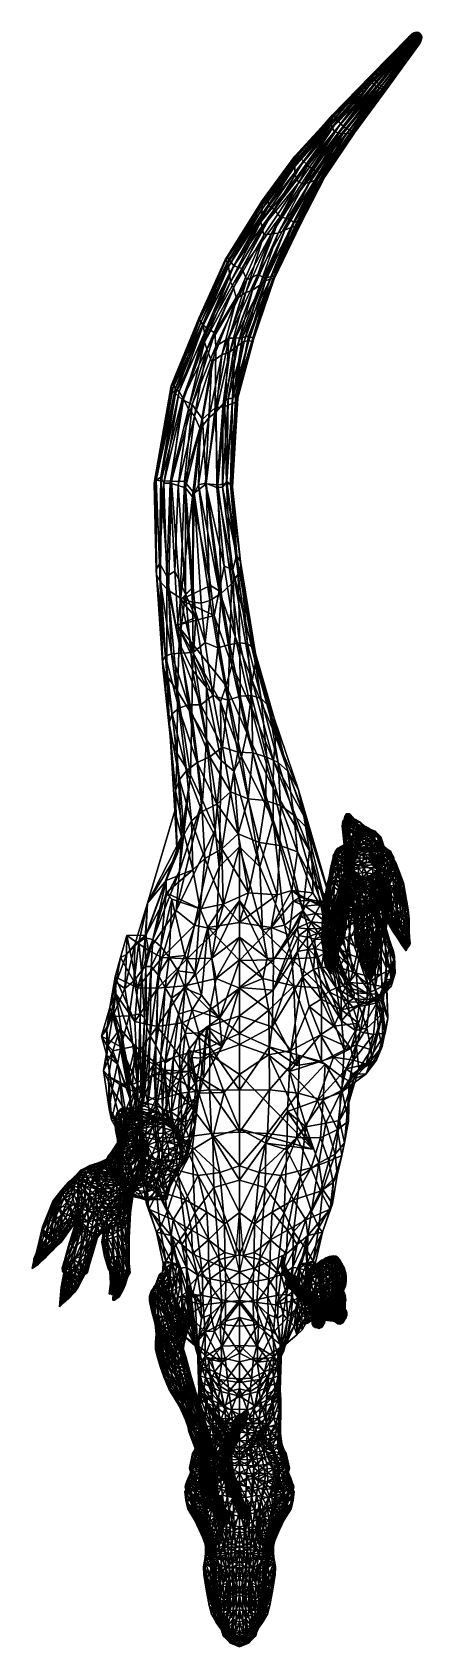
# Model space of a CAD drawing. Extents: x -0.45 to 0.39, y -1.3 to 2.18.
import ezdxf

# ---------------------------------------------------------------- set-up
doc = ezdxf.new("R2010")
doc.units = 0

msp = doc.modelspace()

# ---------------------------------------------------------------- linework, layer by layer
for points in [[(0.2836, 2.0885, 0.7593), (0.3658, 2.1742, 0.737), (0.2835, 2.0898, 0.7548)], [(0.3658, 2.1742, 0.737), (0.3657, 2.174, 0.7344), (0.2835, 2.0898, 0.7548)], [(0.2835, 2.0898, 0.7548), (0.3657, 2.174, 0.7344), (0.2839, 2.0904, 0.7503)], [(0.3662, 2.1741, 0.7397), (0.3658, 2.1742, 0.737), (0.2836, 2.0885, 0.7593)], [(0.2837, 2.0868, 0.7639), (0.3662, 2.1741, 0.7397), (0.2836, 2.0885, 0.7593)], [(0.2836, 2.0838, 0.7711), (0.3672, 2.1737, 0.7432), (0.2837, 2.0868, 0.7639)], [(0.3693, 2.1723, 0.7466), (0.3672, 2.1737, 0.7432), (0.2836, 2.0838, 0.7711)], [(0.2844, 2.0796, 0.7787), (0.3693, 2.1723, 0.7466), (0.2836, 2.0838, 0.7711)], [(0.3672, 2.1737, 0.7432), (0.3662, 2.1741, 0.7397), (0.2837, 2.0868, 0.7639)], [(0.3657, 2.174, 0.7344), (0.3658, 2.1735, 0.7311), (0.2839, 2.0904, 0.7503)], [(0.2839, 2.0904, 0.7503), (0.3658, 2.1735, 0.7311), (0.2849, 2.0899, 0.7459)], [(0.372, 2.1702, 0.7491), (0.3693, 2.1723, 0.7466), (0.2844, 2.0796, 0.7787)], [(0.2865, 2.075, 0.785), (0.372, 2.1702, 0.7491), (0.2844, 2.0796, 0.7787)], [(0.3658, 2.1735, 0.7311), (0.3664, 2.1727, 0.7284), (0.2849, 2.0899, 0.7459)], [(0.2849, 2.0899, 0.7459), (0.3664, 2.1727, 0.7284), (0.2876, 2.0871, 0.7409)], [(0.3759, 2.1672, 0.751), (0.372, 2.1702, 0.7491), (0.2865, 2.075, 0.785)], [(0.2914, 2.0698, 0.7883), (0.3759, 2.1672, 0.751), (0.2865, 2.075, 0.785)], [(0.3664, 2.1727, 0.7284), (0.368, 2.171, 0.7256), (0.2876, 2.0871, 0.7409)], [(0.2876, 2.0871, 0.7409), (0.368, 2.171, 0.7256), (0.291, 2.0828, 0.737)], [(0.368, 2.171, 0.7256), (0.3703, 2.1687, 0.7234), (0.291, 2.0828, 0.737)], [(0.291, 2.0828, 0.737), (0.3703, 2.1687, 0.7234), (0.2953, 2.0777, 0.7344)], [(0.3759, 2.1672, 0.751), (0.2914, 2.0698, 0.7883), (0.2979, 2.0657, 0.7864)], [(0.3703, 2.1687, 0.7234), (0.3732, 2.1662, 0.7221), (0.2953, 2.0777, 0.7344)], [(0.2953, 2.0777, 0.7344), (0.3732, 2.1662, 0.7221), (0.3004, 2.0728, 0.7337)], [(0.3799, 2.1637, 0.75), (0.3759, 2.1672, 0.751), (0.2979, 2.0657, 0.7864)], [(0.3799, 2.1637, 0.75), (0.2979, 2.0657, 0.7864), (0.3036, 2.0638, 0.781)], [(0.3732, 2.1662, 0.7221), (0.3764, 2.1635, 0.7218), (0.3004, 2.0728, 0.7337)], [(0.3764, 2.1635, 0.7218), (0.3795, 2.161, 0.7229), (0.3004, 2.0728, 0.7337)], [(0.3827, 2.1613, 0.7482), (0.3799, 2.1637, 0.75), (0.3036, 2.0638, 0.781)], [(0.369, 2.1773, 0.7335), (0.3657, 2.174, 0.7344), (0.3693, 2.1775, 0.7364)], [(0.3658, 2.1742, 0.737), (0.3693, 2.1775, 0.7364), (0.3657, 2.174, 0.7344)], [(0.369, 2.1773, 0.7335), (0.3691, 2.1769, 0.7306), (0.3657, 2.174, 0.7344)], [(0.3691, 2.1769, 0.7306), (0.3658, 2.1735, 0.7311), (0.3657, 2.174, 0.7344)], [(0.3693, 2.1775, 0.7364), (0.3658, 2.1742, 0.737), (0.3662, 2.1741, 0.7397)], [(0.3691, 2.1769, 0.7306), (0.3698, 2.1761, 0.7276), (0.3658, 2.1735, 0.7311)], [(0.3698, 2.1761, 0.7276), (0.3664, 2.1727, 0.7284), (0.3658, 2.1735, 0.7311)], [(0.3702, 2.1775, 0.7393), (0.3693, 2.1775, 0.7364), (0.3662, 2.1741, 0.7397)], [(0.3702, 2.1775, 0.7393), (0.3662, 2.1741, 0.7397), (0.3672, 2.1737, 0.7432)], [(0.3664, 2.1727, 0.7284), (0.3698, 2.1761, 0.7276), (0.368, 2.171, 0.7256)], [(0.3714, 2.1769, 0.7426), (0.3702, 2.1775, 0.7393), (0.3672, 2.1737, 0.7432)], [(0.3714, 2.1769, 0.7426), (0.3672, 2.1737, 0.7432), (0.3731, 2.1753, 0.7457)], [(0.3693, 2.1723, 0.7466), (0.3731, 2.1753, 0.7457), (0.3672, 2.1737, 0.7432)], [(0.3716, 2.1743, 0.7247), (0.368, 2.171, 0.7256), (0.3698, 2.1761, 0.7276)], [(0.368, 2.171, 0.7256), (0.3716, 2.1743, 0.7247), (0.3703, 2.1687, 0.7234)], [(0.3729, 2.1806, 0.7333), (0.369, 2.1773, 0.7335), (0.3693, 2.1775, 0.7364)], [(0.3729, 2.1806, 0.7333), (0.3732, 2.1803, 0.7306), (0.369, 2.1773, 0.7335)], [(0.3732, 2.1803, 0.7306), (0.3691, 2.1769, 0.7306), (0.369, 2.1773, 0.7335)], [(0.3732, 2.1803, 0.7306), (0.3741, 2.1795, 0.7275), (0.3691, 2.1769, 0.7306)], [(0.3741, 2.1795, 0.7275), (0.3698, 2.1761, 0.7276), (0.3691, 2.1769, 0.7306)], [(0.3732, 2.1804, 0.736), (0.3729, 2.1806, 0.7333), (0.3693, 2.1775, 0.7364)], [(0.3732, 2.1804, 0.736), (0.3693, 2.1775, 0.7364), (0.3739, 2.18, 0.7384)], [(0.3702, 2.1775, 0.7393), (0.3739, 2.18, 0.7384), (0.3693, 2.1775, 0.7364)], [(0.3731, 2.1753, 0.7457), (0.3693, 2.1723, 0.7466), (0.372, 2.1702, 0.7491)], [(0.3741, 2.1795, 0.7275), (0.3757, 2.1777, 0.7247), (0.3698, 2.1761, 0.7276)], [(0.3757, 2.1777, 0.7247), (0.3716, 2.1743, 0.7247), (0.3698, 2.1761, 0.7276)], [(0.3739, 2.18, 0.7384), (0.3702, 2.1775, 0.7393), (0.3752, 2.1795, 0.7413)], [(0.3714, 2.1769, 0.7426), (0.3752, 2.1795, 0.7413), (0.3702, 2.1775, 0.7393)], [(0.3739, 2.1722, 0.7227), (0.3703, 2.1687, 0.7234), (0.3716, 2.1743, 0.7247)], [(0.3703, 2.1687, 0.7234), (0.3739, 2.1722, 0.7227), (0.3732, 2.1662, 0.7221)], [(0.3752, 2.1795, 0.7413), (0.3714, 2.1769, 0.7426), (0.3768, 2.1783, 0.7443)], [(0.3731, 2.1753, 0.7457), (0.3768, 2.1783, 0.7443), (0.3714, 2.1769, 0.7426)], [(0.3716, 2.1743, 0.7247), (0.3757, 2.1777, 0.7247), (0.3739, 2.1722, 0.7227)], [(0.3756, 2.1734, 0.7482), (0.3731, 2.1753, 0.7457), (0.372, 2.1702, 0.7491)], [(0.3756, 2.1734, 0.7482), (0.372, 2.1702, 0.7491), (0.3759, 2.1672, 0.751)], [(0.3771, 2.1831, 0.7329), (0.3776, 2.1828, 0.7305), (0.3729, 2.1806, 0.7333)], [(0.3771, 2.1831, 0.7329), (0.3729, 2.1806, 0.7333), (0.3732, 2.1804, 0.736)], [(0.3776, 2.1828, 0.7305), (0.3732, 2.1803, 0.7306), (0.3729, 2.1806, 0.7333)], [(0.3768, 2.1783, 0.7443), (0.3731, 2.1753, 0.7457), (0.3756, 2.1734, 0.7482)], [(0.3773, 2.183, 0.7351), (0.3771, 2.1831, 0.7329), (0.3732, 2.1804, 0.736)], [(0.3773, 2.183, 0.7351), (0.3732, 2.1804, 0.736), (0.3778, 2.1826, 0.7375)], [(0.3776, 2.1828, 0.7305), (0.3784, 2.1819, 0.728), (0.3732, 2.1803, 0.7306)], [(0.3739, 2.18, 0.7384), (0.3778, 2.1826, 0.7375), (0.3732, 2.1804, 0.736)], [(0.3784, 2.1819, 0.728), (0.3741, 2.1795, 0.7275), (0.3732, 2.1803, 0.7306)], [(0.3766, 2.1698, 0.7215), (0.3732, 2.1662, 0.7221), (0.3739, 2.1722, 0.7227)], [(0.3732, 2.1662, 0.7221), (0.3766, 2.1698, 0.7215), (0.3764, 2.1635, 0.7218)], [(0.3778, 2.1826, 0.7375), (0.3739, 2.18, 0.7384), (0.379, 2.182, 0.7398)], [(0.3752, 2.1795, 0.7413), (0.379, 2.182, 0.7398), (0.3739, 2.18, 0.7384)], [(0.378, 2.1758, 0.7229), (0.3739, 2.1722, 0.7227), (0.3757, 2.1777, 0.7247)], [(0.3739, 2.1722, 0.7227), (0.378, 2.1758, 0.7229), (0.3766, 2.1698, 0.7215)], [(0.3784, 2.1819, 0.728), (0.38, 2.1805, 0.7258), (0.3741, 2.1795, 0.7275)], [(0.38, 2.1805, 0.7258), (0.3757, 2.1777, 0.7247), (0.3741, 2.1795, 0.7275)], [(0.379, 2.182, 0.7398), (0.3752, 2.1795, 0.7413), (0.3808, 2.1811, 0.7421)], [(0.3768, 2.1783, 0.7443), (0.3808, 2.1811, 0.7421), (0.3752, 2.1795, 0.7413)], [(0.3793, 2.1767, 0.7467), (0.3768, 2.1783, 0.7443), (0.3756, 2.1734, 0.7482)], [(0.3793, 2.1767, 0.7467), (0.3756, 2.1734, 0.7482), (0.379, 2.1707, 0.7496)], [(0.379, 2.1707, 0.7496), (0.3756, 2.1734, 0.7482), (0.3759, 2.1672, 0.751)], [(0.3757, 2.1777, 0.7247), (0.38, 2.1805, 0.7258), (0.378, 2.1758, 0.7229)], [(0.3824, 2.1678, 0.749), (0.379, 2.1707, 0.7496), (0.3759, 2.1672, 0.751)], [(0.3799, 2.1637, 0.75), (0.3824, 2.1678, 0.749), (0.3759, 2.1672, 0.751)], [(0.3796, 2.1674, 0.7213), (0.3764, 2.1635, 0.7218), (0.3766, 2.1698, 0.7215)], [(0.3764, 2.1635, 0.7218), (0.3796, 2.1674, 0.7213), (0.3824, 2.1649, 0.7222)], [(0.3824, 2.1649, 0.7222), (0.3795, 2.161, 0.7229), (0.3764, 2.1635, 0.7218)], [(0.3804, 2.1737, 0.7219), (0.3766, 2.1698, 0.7215), (0.378, 2.1758, 0.7229)], [(0.3804, 2.1737, 0.7219), (0.3796, 2.1674, 0.7213), (0.3766, 2.1698, 0.7215)], [(0.3808, 2.1811, 0.7421), (0.3768, 2.1783, 0.7443), (0.3793, 2.1767, 0.7467)], [(0.382, 2.1842, 0.7327), (0.3771, 2.1831, 0.7329), (0.3773, 2.183, 0.7351)], [(0.382, 2.1842, 0.7327), (0.3822, 2.1838, 0.7309), (0.3771, 2.1831, 0.7329)], [(0.3822, 2.1838, 0.7309), (0.3776, 2.1828, 0.7305), (0.3771, 2.1831, 0.7329)], [(0.3821, 2.1842, 0.7345), (0.382, 2.1842, 0.7327), (0.3773, 2.183, 0.7351)], [(0.3821, 2.1842, 0.7345), (0.3773, 2.183, 0.7351), (0.3778, 2.1826, 0.7375)], [(0.3822, 2.1838, 0.7309), (0.3829, 2.1831, 0.729), (0.3776, 2.1828, 0.7305)], [(0.3829, 2.1831, 0.729), (0.3784, 2.1819, 0.728), (0.3776, 2.1828, 0.7305)], [(0.3825, 2.1839, 0.7363), (0.3821, 2.1842, 0.7345), (0.3778, 2.1826, 0.7375)], [(0.3825, 2.1839, 0.7363), (0.3778, 2.1826, 0.7375), (0.379, 2.182, 0.7398)], [(0.3818, 2.1789, 0.7242), (0.378, 2.1758, 0.7229), (0.38, 2.1805, 0.7258)], [(0.378, 2.1758, 0.7229), (0.3818, 2.1789, 0.7242), (0.3804, 2.1737, 0.7219)], [(0.3784, 2.1819, 0.728), (0.3829, 2.1831, 0.729), (0.38, 2.1805, 0.7258)], [(0.3834, 2.1834, 0.738), (0.3825, 2.1839, 0.7363), (0.379, 2.182, 0.7398)], [(0.3834, 2.1834, 0.738), (0.379, 2.182, 0.7398), (0.3808, 2.1811, 0.7421)], [(0.3825, 2.1747, 0.7476), (0.3793, 2.1767, 0.7467), (0.379, 2.1707, 0.7496)], [(0.3852, 2.1719, 0.7474), (0.3825, 2.1747, 0.7476), (0.379, 2.1707, 0.7496)], [(0.3824, 2.1678, 0.749), (0.3852, 2.1719, 0.7474), (0.379, 2.1707, 0.7496)], [(0.3833, 2.1797, 0.744), (0.3808, 2.1811, 0.7421), (0.3793, 2.1767, 0.7467)], [(0.3833, 2.1797, 0.744), (0.3793, 2.1767, 0.7467), (0.3825, 2.1747, 0.7476)], [(0.3795, 2.161, 0.7229), (0.3824, 2.1649, 0.7222), (0.3851, 2.1629, 0.724)], [(0.3851, 2.1629, 0.724), (0.3823, 2.1589, 0.7249), (0.3795, 2.161, 0.7229)], [(0.3831, 2.1716, 0.7217), (0.3796, 2.1674, 0.7213), (0.3804, 2.1737, 0.7219)], [(0.3796, 2.1674, 0.7213), (0.3831, 2.1716, 0.7217), (0.3855, 2.1694, 0.7225)], [(0.3796, 2.1674, 0.7213), (0.3855, 2.1694, 0.7225), (0.3824, 2.1649, 0.7222)], [(0.3851, 2.1655, 0.7471), (0.3824, 2.1678, 0.749), (0.3799, 2.1637, 0.75)], [(0.3827, 2.1613, 0.7482), (0.3851, 2.1655, 0.7471), (0.3799, 2.1637, 0.75)], [(0.384, 2.1821, 0.7275), (0.38, 2.1805, 0.7258), (0.3829, 2.1831, 0.729)], [(0.38, 2.1805, 0.7258), (0.384, 2.1821, 0.7275), (0.3818, 2.1789, 0.7242)], [(0.3839, 2.1772, 0.7234), (0.3804, 2.1737, 0.7219), (0.3818, 2.1789, 0.7242)], [(0.3804, 2.1737, 0.7219), (0.3839, 2.1772, 0.7234), (0.3831, 2.1716, 0.7217)], [(0.3848, 2.1826, 0.7394), (0.3834, 2.1834, 0.738), (0.3808, 2.1811, 0.7421)], [(0.3848, 2.1826, 0.7394), (0.3808, 2.1811, 0.7421), (0.3862, 2.1816, 0.7405)], [(0.3833, 2.1797, 0.744), (0.3862, 2.1816, 0.7405), (0.3808, 2.1811, 0.7421)], [(0.3852, 2.181, 0.7264), (0.3818, 2.1789, 0.7242), (0.384, 2.1821, 0.7275)], [(0.3818, 2.1789, 0.7242), (0.3852, 2.181, 0.7264), (0.3839, 2.1772, 0.7234)], [(0.3864, 2.1838, 0.7327), (0.3864, 2.1836, 0.7316), (0.382, 2.1842, 0.7327)], [(0.3864, 2.1836, 0.7316), (0.3822, 2.1838, 0.7309), (0.382, 2.1842, 0.7327)], [(0.3864, 2.1838, 0.7327), (0.382, 2.1842, 0.7327), (0.3821, 2.1842, 0.7345)], [(0.3864, 2.1839, 0.7338), (0.3821, 2.1842, 0.7345), (0.3825, 2.1839, 0.7363)], [(0.3864, 2.1839, 0.7338), (0.3864, 2.1838, 0.7327), (0.3821, 2.1842, 0.7345)], [(0.3822, 2.1838, 0.7309), (0.3864, 2.1836, 0.7316), (0.3829, 2.1831, 0.729)], [(0.3823, 2.1589, 0.7249), (0.3851, 2.1629, 0.724), (0.3873, 2.1613, 0.7266)], [(0.3876, 2.1695, 0.7456), (0.3852, 2.1719, 0.7474), (0.3824, 2.1678, 0.749)], [(0.3851, 2.1655, 0.7471), (0.3876, 2.1695, 0.7456), (0.3824, 2.1678, 0.749)], [(0.3824, 2.1649, 0.7222), (0.3855, 2.1694, 0.7225), (0.3879, 2.1676, 0.7241)], [(0.3879, 2.1676, 0.7241), (0.3851, 2.1629, 0.724), (0.3824, 2.1649, 0.7222)], [(0.3867, 2.1837, 0.7349), (0.3864, 2.1839, 0.7338), (0.3825, 2.1839, 0.7363)], [(0.3867, 2.1837, 0.7349), (0.3825, 2.1839, 0.7363), (0.3834, 2.1834, 0.738)], [(0.3855, 2.1779, 0.7446), (0.3833, 2.1797, 0.744), (0.3825, 2.1747, 0.7476)], [(0.3877, 2.176, 0.7445), (0.3855, 2.1779, 0.7446), (0.3825, 2.1747, 0.7476)], [(0.3852, 2.1719, 0.7474), (0.3877, 2.176, 0.7445), (0.3825, 2.1747, 0.7476)], [(0.3851, 2.1655, 0.7471), (0.3827, 2.1613, 0.7482), (0.385, 2.1591, 0.7453)], [(0.3869, 2.1832, 0.7306), (0.3829, 2.1831, 0.729), (0.3864, 2.1836, 0.7316)], [(0.3829, 2.1831, 0.729), (0.3869, 2.1832, 0.7306), (0.384, 2.1821, 0.7275)], [(0.3859, 2.1754, 0.7232), (0.3831, 2.1716, 0.7217), (0.3839, 2.1772, 0.7234)], [(0.3831, 2.1716, 0.7217), (0.3859, 2.1754, 0.7232), (0.3881, 2.1737, 0.7239)], [(0.3881, 2.1737, 0.7239), (0.3855, 2.1694, 0.7225), (0.3831, 2.1716, 0.7217)], [(0.3862, 2.1816, 0.7405), (0.3833, 2.1797, 0.744), (0.3878, 2.1802, 0.7411)], [(0.3855, 2.1779, 0.7446), (0.3878, 2.1802, 0.7411), (0.3833, 2.1797, 0.744)], [(0.3872, 2.1834, 0.7358), (0.3867, 2.1837, 0.7349), (0.3834, 2.1834, 0.738)], [(0.3872, 2.1834, 0.7358), (0.3834, 2.1834, 0.738), (0.3848, 2.1826, 0.7394)], [(0.3867, 2.1798, 0.7259), (0.3839, 2.1772, 0.7234), (0.3852, 2.181, 0.7264)], [(0.3867, 2.1798, 0.7259), (0.3881, 2.1784, 0.7256), (0.3839, 2.1772, 0.7234)], [(0.3881, 2.1784, 0.7256), (0.3859, 2.1754, 0.7232), (0.3839, 2.1772, 0.7234)], [(0.3874, 2.1827, 0.7298), (0.384, 2.1821, 0.7275), (0.3869, 2.1832, 0.7306)], [(0.384, 2.1821, 0.7275), (0.3874, 2.1827, 0.7298), (0.3852, 2.181, 0.7264)], [(0.3879, 2.1829, 0.7364), (0.3872, 2.1834, 0.7358), (0.3848, 2.1826, 0.7394)], [(0.3879, 2.1829, 0.7364), (0.3848, 2.1826, 0.7394), (0.3886, 2.1824, 0.7369)], [(0.3862, 2.1816, 0.7405), (0.3886, 2.1824, 0.7369), (0.3848, 2.1826, 0.7394)], [(0.385, 2.1591, 0.7453), (0.3874, 2.1638, 0.7445), (0.3851, 2.1655, 0.7471)], [(0.3886, 2.1624, 0.7415), (0.3874, 2.1638, 0.7445), (0.385, 2.1591, 0.7453)], [(0.3861, 2.1578, 0.7421), (0.3886, 2.1624, 0.7415), (0.385, 2.1591, 0.7453)], [(0.3876, 2.1695, 0.7456), (0.3851, 2.1655, 0.7471), (0.3874, 2.1638, 0.7445)], [(0.3851, 2.1629, 0.724), (0.3879, 2.1676, 0.7241), (0.3899, 2.166, 0.7264)], [(0.3899, 2.166, 0.7264), (0.3873, 2.1613, 0.7266), (0.3851, 2.1629, 0.724)], [(0.3881, 2.182, 0.7292), (0.3852, 2.181, 0.7264), (0.3874, 2.1827, 0.7298)], [(0.3852, 2.181, 0.7264), (0.3881, 2.182, 0.7292), (0.3867, 2.1798, 0.7259)], [(0.3898, 2.1737, 0.7432), (0.3877, 2.176, 0.7445), (0.3852, 2.1719, 0.7474)], [(0.3876, 2.1695, 0.7456), (0.3898, 2.1737, 0.7432), (0.3852, 2.1719, 0.7474)], [(0.3878, 2.1802, 0.7411), (0.3855, 2.1779, 0.7446), (0.3877, 2.176, 0.7445)], [(0.3855, 2.1694, 0.7225), (0.3881, 2.1737, 0.7239), (0.39, 2.1722, 0.7252)], [(0.39, 2.1722, 0.7252), (0.3879, 2.1676, 0.7241), (0.3855, 2.1694, 0.7225)], [(0.3859, 2.1754, 0.7232), (0.3881, 2.1784, 0.7256), (0.3881, 2.1737, 0.7239)], [(0.3892, 2.1611, 0.7388), (0.3886, 2.1624, 0.7415), (0.3861, 2.1578, 0.7421)], [(0.3886, 2.1824, 0.7369), (0.3862, 2.1816, 0.7405), (0.3895, 2.1817, 0.7372)], [(0.3878, 2.1802, 0.7411), (0.3895, 2.1817, 0.7372), (0.3862, 2.1816, 0.7405)], [(0.3864, 2.1838, 0.7327), (0.3864, 2.1839, 0.7338), (0.3901, 2.1818, 0.7329)], [(0.3864, 2.1839, 0.7338), (0.3867, 2.1837, 0.7349), (0.3901, 2.1818, 0.7329)], [(0.3864, 2.1836, 0.7316), (0.3864, 2.1838, 0.7327), (0.3901, 2.1818, 0.7329)], [(0.3869, 2.1832, 0.7306), (0.3864, 2.1836, 0.7316), (0.3901, 2.1818, 0.7329)], [(0.3867, 2.1837, 0.7349), (0.3872, 2.1834, 0.7358), (0.3901, 2.1818, 0.7329)], [(0.3889, 2.1814, 0.729), (0.3867, 2.1798, 0.7259), (0.3881, 2.182, 0.7292)], [(0.3889, 2.1814, 0.729), (0.3896, 2.1806, 0.7288), (0.3867, 2.1798, 0.7259)], [(0.3896, 2.1806, 0.7288), (0.3881, 2.1784, 0.7256), (0.3867, 2.1798, 0.7259)], [(0.3874, 2.1827, 0.7298), (0.3869, 2.1832, 0.7306), (0.3901, 2.1818, 0.7329)], [(0.3872, 2.1834, 0.7358), (0.3879, 2.1829, 0.7364), (0.3901, 2.1818, 0.7329)], [(0.3873, 2.1613, 0.7266), (0.3899, 2.166, 0.7264), (0.389, 2.1603, 0.7299)], [(0.3881, 2.182, 0.7292), (0.3874, 2.1827, 0.7298), (0.3901, 2.1818, 0.7329)], [(0.3874, 2.1638, 0.7445), (0.3894, 2.1678, 0.743), (0.3876, 2.1695, 0.7456)], [(0.3894, 2.1678, 0.743), (0.3874, 2.1638, 0.7445), (0.3886, 2.1624, 0.7415)], [(0.3898, 2.1737, 0.7432), (0.3876, 2.1695, 0.7456), (0.3894, 2.1678, 0.743)], [(0.3877, 2.176, 0.7445), (0.3895, 2.1788, 0.7409), (0.3878, 2.1802, 0.7411)], [(0.3895, 2.1788, 0.7409), (0.3877, 2.176, 0.7445), (0.3898, 2.1737, 0.7432)], [(0.3895, 2.1817, 0.7372), (0.3878, 2.1802, 0.7411), (0.3895, 2.1788, 0.7409)], [(0.3879, 2.1829, 0.7364), (0.3886, 2.1824, 0.7369), (0.3901, 2.1818, 0.7329)], [(0.3879, 2.1676, 0.7241), (0.39, 2.1722, 0.7252), (0.3917, 2.1709, 0.7272)], [(0.3917, 2.1709, 0.7272), (0.3899, 2.166, 0.7264), (0.3879, 2.1676, 0.7241)], [(0.3889, 2.1814, 0.729), (0.3881, 2.182, 0.7292), (0.3901, 2.1818, 0.7329)], [(0.3881, 2.1784, 0.7256), (0.3896, 2.1806, 0.7288), (0.3897, 2.1773, 0.7263)], [(0.3881, 2.1784, 0.7256), (0.3897, 2.1773, 0.7263), (0.3881, 2.1737, 0.7239)], [(0.3881, 2.1737, 0.7239), (0.3897, 2.1773, 0.7263), (0.3911, 2.1761, 0.7271)], [(0.3911, 2.1761, 0.7271), (0.39, 2.1722, 0.7252), (0.3881, 2.1737, 0.7239)], [(0.3886, 2.1824, 0.7369), (0.3895, 2.1817, 0.7372), (0.3901, 2.1818, 0.7329)], [(0.3886, 2.1624, 0.7415), (0.3906, 2.1664, 0.7404), (0.3894, 2.1678, 0.743)], [(0.3906, 2.1664, 0.7404), (0.3886, 2.1624, 0.7415), (0.3892, 2.1611, 0.7388)], [(0.3896, 2.1806, 0.7288), (0.3889, 2.1814, 0.729), (0.3901, 2.1818, 0.7329)], [(0.3899, 2.166, 0.7264), (0.3915, 2.1651, 0.7296), (0.389, 2.1603, 0.7299)], [(0.389, 2.1603, 0.7299), (0.3915, 2.1651, 0.7296), (0.3895, 2.1602, 0.733)], [(0.3892, 2.1611, 0.7388), (0.3914, 2.1655, 0.7381), (0.3906, 2.1664, 0.7404)], [(0.392, 2.1649, 0.7356), (0.3914, 2.1655, 0.7381), (0.3892, 2.1611, 0.7388)], [(0.3895, 2.1604, 0.7359), (0.392, 2.1649, 0.7356), (0.3892, 2.1611, 0.7388)], [(0.3894, 2.1678, 0.743), (0.3914, 2.1718, 0.7413), (0.3898, 2.1737, 0.7432)], [(0.3914, 2.1718, 0.7413), (0.3894, 2.1678, 0.743), (0.3906, 2.1664, 0.7404)], [(0.3895, 2.1817, 0.7372), (0.3904, 2.1809, 0.7371), (0.3901, 2.1818, 0.7329)], [(0.3895, 2.1788, 0.7409), (0.3904, 2.1809, 0.7371), (0.3895, 2.1817, 0.7372)], [(0.3904, 2.1809, 0.7371), (0.3895, 2.1788, 0.7409), (0.3909, 2.1776, 0.7401)], [(0.3898, 2.1737, 0.7432), (0.3909, 2.1776, 0.7401), (0.3895, 2.1788, 0.7409)], [(0.3915, 2.1651, 0.7296), (0.3921, 2.1648, 0.7328), (0.3895, 2.1602, 0.733)], [(0.3921, 2.1648, 0.7328), (0.392, 2.1649, 0.7356), (0.3895, 2.1604, 0.7359)], [(0.3895, 2.1602, 0.733), (0.3921, 2.1648, 0.7328), (0.3895, 2.1604, 0.7359)], [(0.3905, 2.1801, 0.7292), (0.3896, 2.1806, 0.7288), (0.3901, 2.1818, 0.7329)], [(0.3896, 2.1806, 0.7288), (0.3905, 2.1801, 0.7292), (0.3897, 2.1773, 0.7263)], [(0.3897, 2.1773, 0.7263), (0.3905, 2.1801, 0.7292), (0.3912, 2.1794, 0.7296)], [(0.3912, 2.1794, 0.7296), (0.3911, 2.1761, 0.7271), (0.3897, 2.1773, 0.7263)], [(0.3921, 2.1762, 0.739), (0.3909, 2.1776, 0.7401), (0.3898, 2.1737, 0.7432)], [(0.3914, 2.1718, 0.7413), (0.3921, 2.1762, 0.739), (0.3898, 2.1737, 0.7432)], [(0.3899, 2.166, 0.7264), (0.3917, 2.1709, 0.7272), (0.3915, 2.1651, 0.7296)], [(0.39, 2.1722, 0.7252), (0.3911, 2.1761, 0.7271), (0.3923, 2.1753, 0.7285)], [(0.3923, 2.1753, 0.7285), (0.3917, 2.1709, 0.7272), (0.39, 2.1722, 0.7252)], [(0.3918, 2.1796, 0.7363), (0.3923, 2.1791, 0.7355), (0.3901, 2.1818, 0.7329)], [(0.3911, 2.1803, 0.7367), (0.3918, 2.1796, 0.7363), (0.3901, 2.1818, 0.7329)], [(0.3904, 2.1809, 0.7371), (0.3911, 2.1803, 0.7367), (0.3901, 2.1818, 0.7329)], [(0.3926, 2.1787, 0.7346), (0.3928, 2.1786, 0.7335), (0.3901, 2.1818, 0.7329)], [(0.3923, 2.1791, 0.7355), (0.3926, 2.1787, 0.7346), (0.3901, 2.1818, 0.7329)], [(0.3924, 2.1787, 0.7313), (0.3919, 2.179, 0.7303), (0.3901, 2.1818, 0.7329)], [(0.3927, 2.1784, 0.7323), (0.3924, 2.1787, 0.7313), (0.3901, 2.1818, 0.7329)], [(0.3928, 2.1786, 0.7335), (0.3927, 2.1784, 0.7323), (0.3901, 2.1818, 0.7329)], [(0.3912, 2.1794, 0.7296), (0.3905, 2.1801, 0.7292), (0.3901, 2.1818, 0.7329)], [(0.3919, 2.179, 0.7303), (0.3912, 2.1794, 0.7296), (0.3901, 2.1818, 0.7329)], [(0.3909, 2.1776, 0.7401), (0.3911, 2.1803, 0.7367), (0.3904, 2.1809, 0.7371)], [(0.3906, 2.1664, 0.7404), (0.3925, 2.1705, 0.7392), (0.3914, 2.1718, 0.7413)], [(0.3925, 2.1705, 0.7392), (0.3906, 2.1664, 0.7404), (0.3914, 2.1655, 0.7381)], [(0.3918, 2.1796, 0.7363), (0.3911, 2.1803, 0.7367), (0.3909, 2.1776, 0.7401)], [(0.3921, 2.1762, 0.739), (0.3918, 2.1796, 0.7363), (0.3909, 2.1776, 0.7401)], [(0.3911, 2.1761, 0.7271), (0.3912, 2.1794, 0.7296), (0.3919, 2.179, 0.7303)], [(0.3919, 2.179, 0.7303), (0.3923, 2.1753, 0.7285), (0.3911, 2.1761, 0.7271)], [(0.3931, 2.1752, 0.7376), (0.3921, 2.1762, 0.739), (0.3914, 2.1718, 0.7413)], [(0.3925, 2.1705, 0.7392), (0.3931, 2.1752, 0.7376), (0.3914, 2.1718, 0.7413)], [(0.3914, 2.1655, 0.7381), (0.3933, 2.1699, 0.737), (0.3925, 2.1705, 0.7392)], [(0.3938, 2.1694, 0.7348), (0.3933, 2.1699, 0.737), (0.3914, 2.1655, 0.7381)], [(0.392, 2.1649, 0.7356), (0.3938, 2.1694, 0.7348), (0.3914, 2.1655, 0.7381)], [(0.3917, 2.1709, 0.7272), (0.393, 2.1699, 0.7297), (0.3915, 2.1651, 0.7296)], [(0.3915, 2.1651, 0.7296), (0.393, 2.1699, 0.7297), (0.3921, 2.1648, 0.7328)], [(0.3917, 2.1709, 0.7272), (0.3923, 2.1753, 0.7285), (0.3932, 2.1746, 0.7302)], [(0.3932, 2.1746, 0.7302), (0.393, 2.1699, 0.7297), (0.3917, 2.1709, 0.7272)], [(0.3923, 2.1791, 0.7355), (0.3918, 2.1796, 0.7363), (0.3921, 2.1762, 0.739)], [(0.3923, 2.1753, 0.7285), (0.3919, 2.179, 0.7303), (0.3924, 2.1787, 0.7313)], [(0.3921, 2.1648, 0.7328), (0.3937, 2.1695, 0.7324), (0.392, 2.1649, 0.7356)], [(0.3937, 2.1695, 0.7324), (0.3938, 2.1694, 0.7348), (0.392, 2.1649, 0.7356)], [(0.3931, 2.1752, 0.7376), (0.3923, 2.1791, 0.7355), (0.3921, 2.1762, 0.739)], [(0.393, 2.1699, 0.7297), (0.3937, 2.1695, 0.7324), (0.3921, 2.1648, 0.7328)], [(0.3926, 2.1787, 0.7346), (0.3923, 2.1791, 0.7355), (0.3931, 2.1752, 0.7376)], [(0.3924, 2.1787, 0.7313), (0.3932, 2.1746, 0.7302), (0.3923, 2.1753, 0.7285)], [(0.3932, 2.1746, 0.7302), (0.3924, 2.1787, 0.7313), (0.3927, 2.1784, 0.7323)], [(0.3937, 2.1747, 0.7359), (0.3931, 2.1752, 0.7376), (0.3925, 2.1705, 0.7392)], [(0.3933, 2.1699, 0.737), (0.3937, 2.1747, 0.7359), (0.3925, 2.1705, 0.7392)], [(0.3928, 2.1786, 0.7335), (0.3926, 2.1787, 0.7346), (0.3937, 2.1747, 0.7359)], [(0.3937, 2.1747, 0.7359), (0.3926, 2.1787, 0.7346), (0.3931, 2.1752, 0.7376)], [(0.3927, 2.1784, 0.7323), (0.3928, 2.1786, 0.7335), (0.3939, 2.1744, 0.7341)], [(0.3927, 2.1784, 0.7323), (0.3938, 2.1743, 0.7322), (0.3932, 2.1746, 0.7302)], [(0.3938, 2.1743, 0.7322), (0.3927, 2.1784, 0.7323), (0.3939, 2.1744, 0.7341)], [(0.3939, 2.1744, 0.7341), (0.3928, 2.1786, 0.7335), (0.3937, 2.1747, 0.7359)], [(0.393, 2.1699, 0.7297), (0.3932, 2.1746, 0.7302), (0.3937, 2.1695, 0.7324)], [(0.3932, 2.1746, 0.7302), (0.3938, 2.1743, 0.7322), (0.3937, 2.1695, 0.7324)], [(0.3939, 2.1744, 0.7341), (0.3937, 2.1747, 0.7359), (0.3933, 2.1699, 0.737)], [(0.3938, 2.1694, 0.7348), (0.3939, 2.1744, 0.7341), (0.3933, 2.1699, 0.737)], [(0.3937, 2.1695, 0.7324), (0.3938, 2.1743, 0.7322), (0.3938, 2.1694, 0.7348)], [(0.3938, 2.1743, 0.7322), (0.3939, 2.1744, 0.7341), (0.3938, 2.1694, 0.7348)], [(0.3795, 2.161, 0.7229), (0.3061, 2.0689, 0.7357), (0.3004, 2.0728, 0.7337)], [(0.3827, 2.1613, 0.7482), (0.3036, 2.0638, 0.781), (0.309, 2.063, 0.7742)], [(0.3795, 2.161, 0.7229), (0.3823, 2.1589, 0.7249), (0.3061, 2.0689, 0.7357)], [(0.3823, 2.1589, 0.7249), (0.3114, 2.066, 0.7394), (0.3061, 2.0689, 0.7357)], [(0.385, 2.1591, 0.7453), (0.3827, 2.1613, 0.7482), (0.309, 2.063, 0.7742)], [(0.385, 2.1591, 0.7453), (0.309, 2.063, 0.7742), (0.3128, 2.0628, 0.7674)], [(0.3823, 2.1589, 0.7249), (0.3847, 2.1573, 0.7276), (0.3114, 2.066, 0.7394)], [(0.3847, 2.1573, 0.7276), (0.3156, 2.064, 0.7442), (0.3114, 2.066, 0.7394)], [(0.3861, 2.1578, 0.7421), (0.385, 2.1591, 0.7453), (0.3128, 2.0628, 0.7674)], [(0.3861, 2.1578, 0.7421), (0.3128, 2.0628, 0.7674), (0.3152, 2.0626, 0.7631)], [(0.3865, 2.1571, 0.7395), (0.3861, 2.1578, 0.7421), (0.3152, 2.0626, 0.7631)], [(0.3865, 2.1571, 0.7395), (0.3152, 2.0626, 0.7631), (0.3171, 2.0623, 0.7588)], [(0.3847, 2.1573, 0.7276), (0.3862, 2.1564, 0.7307), (0.3156, 2.064, 0.7442)], [(0.3862, 2.1564, 0.7307), (0.3181, 2.0626, 0.7498), (0.3156, 2.064, 0.7442)], [(0.3868, 2.1567, 0.7369), (0.3865, 2.1571, 0.7395), (0.3171, 2.0623, 0.7588)], [(0.3868, 2.1567, 0.7369), (0.3171, 2.0623, 0.7588), (0.3182, 2.0622, 0.7544)], [(0.3862, 2.1564, 0.7307), (0.3867, 2.1563, 0.7336), (0.3181, 2.0626, 0.7498)], [(0.3867, 2.1563, 0.7336), (0.3182, 2.0622, 0.7544), (0.3181, 2.0626, 0.7498)], [(0.3867, 2.1563, 0.7336), (0.3868, 2.1567, 0.7369), (0.3182, 2.0622, 0.7544)], [(0.3873, 2.1613, 0.7266), (0.3847, 2.1573, 0.7276), (0.3823, 2.1589, 0.7249)], [(0.3847, 2.1573, 0.7276), (0.3873, 2.1613, 0.7266), (0.389, 2.1603, 0.7299)], [(0.389, 2.1603, 0.7299), (0.3862, 2.1564, 0.7307), (0.3847, 2.1573, 0.7276)], [(0.3865, 2.1571, 0.7395), (0.3892, 2.1611, 0.7388), (0.3861, 2.1578, 0.7421)], [(0.3862, 2.1564, 0.7307), (0.389, 2.1603, 0.7299), (0.3867, 2.1563, 0.7336)], [(0.3892, 2.1611, 0.7388), (0.3865, 2.1571, 0.7395), (0.3868, 2.1567, 0.7369)], [(0.389, 2.1603, 0.7299), (0.3895, 2.1602, 0.733), (0.3867, 2.1563, 0.7336)], [(0.3867, 2.1563, 0.7336), (0.3895, 2.1602, 0.733), (0.3868, 2.1567, 0.7369)], [(0.3868, 2.1567, 0.7369), (0.3895, 2.1604, 0.7359), (0.3892, 2.1611, 0.7388)], [(0.3895, 2.1602, 0.733), (0.3895, 2.1604, 0.7359), (0.3868, 2.1567, 0.7369)], [(0.1988, 1.9852, 0.8066), (0.2844, 2.0796, 0.7787), (0.1995, 1.9926, 0.7962)], [(0.2865, 2.075, 0.785), (0.2844, 2.0796, 0.7787), (0.1988, 1.9852, 0.8066)], [(0.2005, 1.9777, 0.8154), (0.2865, 2.075, 0.785), (0.1988, 1.9852, 0.8066)], [(0.2844, 2.0796, 0.7787), (0.2836, 2.0838, 0.7711), (0.1995, 1.9926, 0.7962)], [(0.1995, 1.9926, 0.7962), (0.2836, 2.0838, 0.7711), (0.2003, 1.9985, 0.7869)], [(0.2837, 2.0868, 0.7639), (0.2836, 2.0885, 0.7593), (0.2003, 2.0022, 0.7795)], [(0.2003, 2.0022, 0.7795), (0.2836, 2.0885, 0.7593), (0.2004, 2.0048, 0.773)], [(0.2836, 2.0838, 0.7711), (0.2837, 2.0868, 0.7639), (0.2003, 1.9985, 0.7869)], [(0.2003, 1.9985, 0.7869), (0.2837, 2.0868, 0.7639), (0.2003, 2.0022, 0.7795)], [(0.2836, 2.0885, 0.7593), (0.2835, 2.0898, 0.7548), (0.2004, 2.0048, 0.773)], [(0.2004, 2.0048, 0.773), (0.2835, 2.0898, 0.7548), (0.2013, 2.0059, 0.7663)], [(0.2914, 2.0698, 0.7883), (0.2865, 2.075, 0.785), (0.2005, 1.9777, 0.8154)], [(0.2056, 1.9701, 0.8208), (0.2914, 2.0698, 0.7883), (0.2005, 1.9777, 0.8154)], [(0.2835, 2.0898, 0.7548), (0.2839, 2.0904, 0.7503), (0.2013, 2.0059, 0.7663)], [(0.2013, 2.0059, 0.7663), (0.2839, 2.0904, 0.7503), (0.2041, 2.0046, 0.7592)], [(0.2839, 2.0904, 0.7503), (0.2849, 2.0899, 0.7459), (0.2041, 2.0046, 0.7592)], [(0.2041, 2.0046, 0.7592), (0.2849, 2.0899, 0.7459), (0.2082, 2.0005, 0.7524)], [(0.2914, 2.0698, 0.7883), (0.2056, 1.9701, 0.8208), (0.2147, 1.966, 0.8171)], [(0.2849, 2.0899, 0.7459), (0.2876, 2.0871, 0.7409), (0.2082, 2.0005, 0.7524)], [(0.2082, 2.0005, 0.7524), (0.2876, 2.0871, 0.7409), (0.2128, 1.9941, 0.7473)], [(0.2876, 2.0871, 0.7409), (0.291, 2.0828, 0.737), (0.2128, 1.9941, 0.7473)], [(0.2128, 1.9941, 0.7473), (0.291, 2.0828, 0.737), (0.2181, 1.9865, 0.7444)], [(0.2979, 2.0657, 0.7864), (0.2914, 2.0698, 0.7883), (0.2147, 1.966, 0.8171)], [(0.2979, 2.0657, 0.7864), (0.2147, 1.966, 0.8171), (0.2235, 1.9648, 0.8095)], [(0.291, 2.0828, 0.737), (0.2953, 2.0777, 0.7344), (0.2181, 1.9865, 0.7444)], [(0.2181, 1.9865, 0.7444), (0.2953, 2.0777, 0.7344), (0.2239, 1.9812, 0.7439)], [(0.3036, 2.0638, 0.781), (0.2979, 2.0657, 0.7864), (0.2235, 1.9648, 0.8095)], [(0.3036, 2.0638, 0.781), (0.2235, 1.9648, 0.8095), (0.2321, 1.9658, 0.8001)], [(0.2953, 2.0777, 0.7344), (0.3004, 2.0728, 0.7337), (0.2239, 1.9812, 0.7439)], [(0.3004, 2.0728, 0.7337), (0.3061, 2.0689, 0.7357), (0.2239, 1.9812, 0.7439)], [(0.3061, 2.0689, 0.7357), (0.2301, 1.9767, 0.7459), (0.2239, 1.9812, 0.7439)], [(0.3061, 2.0689, 0.7357), (0.3114, 2.066, 0.7394), (0.2301, 1.9767, 0.7459)], [(0.3114, 2.066, 0.7394), (0.238, 1.9734, 0.7503), (0.2301, 1.9767, 0.7459)], [(0.309, 2.063, 0.7742), (0.3036, 2.0638, 0.781), (0.2321, 1.9658, 0.8001)], [(0.309, 2.063, 0.7742), (0.2321, 1.9658, 0.8001), (0.239, 1.9667, 0.7915)], [(0.3114, 2.066, 0.7394), (0.3156, 2.064, 0.7442), (0.238, 1.9734, 0.7503)], [(0.3156, 2.064, 0.7442), (0.2443, 1.9708, 0.7567), (0.238, 1.9734, 0.7503)], [(0.3128, 2.0628, 0.7674), (0.309, 2.063, 0.7742), (0.239, 1.9667, 0.7915)], [(0.3128, 2.0628, 0.7674), (0.239, 1.9667, 0.7915), (0.2436, 1.9665, 0.7847)], [(0.3152, 2.0626, 0.7631), (0.3128, 2.0628, 0.7674), (0.2436, 1.9665, 0.7847)], [(0.3152, 2.0626, 0.7631), (0.2436, 1.9665, 0.7847), (0.2471, 1.9664, 0.7785)], [(0.3156, 2.064, 0.7442), (0.3181, 2.0626, 0.7498), (0.2443, 1.9708, 0.7567)], [(0.3181, 2.0626, 0.7498), (0.2481, 1.9684, 0.7644), (0.2443, 1.9708, 0.7567)], [(0.3171, 2.0623, 0.7588), (0.3152, 2.0626, 0.7631), (0.2471, 1.9664, 0.7785)], [(0.3171, 2.0623, 0.7588), (0.2471, 1.9664, 0.7785), (0.2489, 1.9668, 0.7719)], [(0.3181, 2.0626, 0.7498), (0.3182, 2.0622, 0.7544), (0.2481, 1.9684, 0.7644)], [(0.3182, 2.0622, 0.7544), (0.2489, 1.9668, 0.7719), (0.2481, 1.9684, 0.7644)], [(0.3182, 2.0622, 0.7544), (0.3171, 2.0623, 0.7588), (0.2489, 1.9668, 0.7719)], [(0.2003, 2.0022, 0.7795), (0.2004, 2.0048, 0.773), (0.1197, 1.9164, 0.7881)], [(0.1197, 1.9164, 0.7881), (0.2004, 2.0048, 0.773), (0.123, 1.9162, 0.7768)], [(0.2003, 1.9985, 0.7869), (0.2003, 2.0022, 0.7795), (0.1197, 1.9119, 0.7964)], [(0.1197, 1.9119, 0.7964), (0.2003, 2.0022, 0.7795), (0.1197, 1.9164, 0.7881)], [(0.1201, 1.9053, 0.8054), (0.2003, 1.9985, 0.7869), (0.1197, 1.9119, 0.7964)], [(0.1988, 1.9852, 0.8066), (0.1995, 1.9926, 0.7962), (0.1197, 1.8945, 0.8155)], [(0.1197, 1.8945, 0.8155), (0.1995, 1.9926, 0.7962), (0.1201, 1.9053, 0.8054)], [(0.1995, 1.9926, 0.7962), (0.2003, 1.9985, 0.7869), (0.1201, 1.9053, 0.8054)], [(0.123, 1.9162, 0.7768), (0.2013, 2.0059, 0.7663), (0.1255, 1.9173, 0.7691)], [(0.2004, 2.0048, 0.773), (0.2013, 2.0059, 0.7663), (0.123, 1.9162, 0.7768)], [(0.2013, 2.0059, 0.7663), (0.2041, 2.0046, 0.7592), (0.1255, 1.9173, 0.7691)], [(0.1255, 1.9173, 0.7691), (0.2041, 2.0046, 0.7592), (0.1315, 1.9131, 0.7598)], [(0.2041, 2.0046, 0.7592), (0.2082, 2.0005, 0.7524), (0.1315, 1.9131, 0.7598)], [(0.1315, 1.9131, 0.7598), (0.2082, 2.0005, 0.7524), (0.1386, 1.9058, 0.7521)], [(0.2082, 2.0005, 0.7524), (0.2128, 1.9941, 0.7473), (0.1386, 1.9058, 0.7521)], [(0.1386, 1.9058, 0.7521), (0.2128, 1.9941, 0.7473), (0.1478, 1.8963, 0.747)], [(0.2128, 1.9941, 0.7473), (0.2181, 1.9865, 0.7444), (0.1478, 1.8963, 0.747)], [(0.1198, 1.881, 0.8262), (0.1988, 1.9852, 0.8066), (0.1197, 1.8945, 0.8155)], [(0.2005, 1.9777, 0.8154), (0.1988, 1.9852, 0.8066), (0.1198, 1.881, 0.8262)], [(0.1225, 1.8692, 0.8355), (0.2005, 1.9777, 0.8154), (0.1198, 1.881, 0.8262)], [(0.2056, 1.9701, 0.8208), (0.2005, 1.9777, 0.8154), (0.1225, 1.8692, 0.8355)], [(0.1286, 1.8599, 0.8407), (0.2056, 1.9701, 0.8208), (0.1225, 1.8692, 0.8355)], [(0.2056, 1.9701, 0.8208), (0.1286, 1.8599, 0.8407), (0.14, 1.8577, 0.8369)], [(0.2147, 1.966, 0.8171), (0.2056, 1.9701, 0.8208), (0.14, 1.8577, 0.8369)], [(0.2147, 1.966, 0.8171), (0.14, 1.8577, 0.8369), (0.1522, 1.8595, 0.8286)], [(0.1478, 1.8963, 0.747), (0.2181, 1.9865, 0.7444), (0.156, 1.8901, 0.7452)], [(0.2235, 1.9648, 0.8095), (0.2147, 1.966, 0.8171), (0.1522, 1.8595, 0.8286)], [(0.2235, 1.9648, 0.8095), (0.1522, 1.8595, 0.8286), (0.1628, 1.8647, 0.8185)], [(0.2181, 1.9865, 0.7444), (0.2239, 1.9812, 0.7439), (0.156, 1.8901, 0.7452)], [(0.2239, 1.9812, 0.7439), (0.2301, 1.9767, 0.7459), (0.156, 1.8901, 0.7452)], [(0.2301, 1.9767, 0.7459), (0.1643, 1.8851, 0.7486), (0.156, 1.8901, 0.7452)], [(0.2321, 1.9658, 0.8001), (0.2235, 1.9648, 0.8095), (0.1628, 1.8647, 0.8185)], [(0.2321, 1.9658, 0.8001), (0.1628, 1.8647, 0.8185), (0.1711, 1.8688, 0.8093)], [(0.2301, 1.9767, 0.7459), (0.238, 1.9734, 0.7503), (0.1643, 1.8851, 0.7486)], [(0.238, 1.9734, 0.7503), (0.1741, 1.8805, 0.7564), (0.1643, 1.8851, 0.7486)], [(0.239, 1.9667, 0.7915), (0.1711, 1.8688, 0.8093), (0.1772, 1.8701, 0.8013)], [(0.239, 1.9667, 0.7915), (0.2321, 1.9658, 0.8001), (0.1711, 1.8688, 0.8093)], [(0.238, 1.9734, 0.7503), (0.2443, 1.9708, 0.7567), (0.1741, 1.8805, 0.7564)], [(0.2443, 1.9708, 0.7567), (0.1806, 1.8771, 0.7662), (0.1741, 1.8805, 0.7564)], [(0.2436, 1.9665, 0.7847), (0.239, 1.9667, 0.7915), (0.1772, 1.8701, 0.8013)], [(0.2436, 1.9665, 0.7847), (0.1772, 1.8701, 0.8013), (0.1816, 1.8708, 0.7941)], [(0.2443, 1.9708, 0.7567), (0.2481, 1.9684, 0.7644), (0.1806, 1.8771, 0.7662)], [(0.2481, 1.9684, 0.7644), (0.1845, 1.874, 0.7766), (0.1806, 1.8771, 0.7662)], [(0.2471, 1.9664, 0.7785), (0.2436, 1.9665, 0.7847), (0.1816, 1.8708, 0.7941)], [(0.2471, 1.9664, 0.7785), (0.1816, 1.8708, 0.7941), (0.1847, 1.8718, 0.7858)], [(0.2481, 1.9684, 0.7644), (0.2489, 1.9668, 0.7719), (0.1845, 1.874, 0.7766)], [(0.2489, 1.9668, 0.7719), (0.1847, 1.8718, 0.7858), (0.1845, 1.874, 0.7766)], [(0.2489, 1.9668, 0.7719), (0.2471, 1.9664, 0.7785), (0.1847, 1.8718, 0.7858)], [(0.0477, 1.7901, 0.8245), (0.1197, 1.8945, 0.8155), (0.0493, 1.8029, 0.8112)], [(0.1198, 1.881, 0.8262), (0.1197, 1.8945, 0.8155), (0.0477, 1.7901, 0.8245)], [(0.1197, 1.9119, 0.7964), (0.1197, 1.9164, 0.7881), (0.049, 1.8175, 0.7897)], [(0.049, 1.8175, 0.7897), (0.1197, 1.9164, 0.7881), (0.0499, 1.8213, 0.7795)], [(0.0491, 1.8112, 0.8001), (0.1197, 1.9119, 0.7964), (0.049, 1.8175, 0.7897)], [(0.1201, 1.9053, 0.8054), (0.1197, 1.9119, 0.7964), (0.0491, 1.8112, 0.8001)], [(0.0493, 1.8029, 0.8112), (0.1201, 1.9053, 0.8054), (0.0491, 1.8112, 0.8001)], [(0.1197, 1.8945, 0.8155), (0.1201, 1.9053, 0.8054), (0.0493, 1.8029, 0.8112)], [(0.1197, 1.9164, 0.7881), (0.123, 1.9162, 0.7768), (0.0499, 1.8213, 0.7795)], [(0.0499, 1.8213, 0.7795), (0.123, 1.9162, 0.7768), (0.0524, 1.8202, 0.7687)], [(0.0524, 1.8202, 0.7687), (0.1255, 1.9173, 0.7691), (0.0613, 1.8224, 0.7602)], [(0.123, 1.9162, 0.7768), (0.1255, 1.9173, 0.7691), (0.0524, 1.8202, 0.7687)], [(0.1255, 1.9173, 0.7691), (0.1315, 1.9131, 0.7598), (0.0613, 1.8224, 0.7602)], [(0.0613, 1.8224, 0.7602), (0.1315, 1.9131, 0.7598), (0.0633, 1.8095, 0.7514)], [(0.1315, 1.9131, 0.7598), (0.1386, 1.9058, 0.7521), (0.0633, 1.8095, 0.7514)], [(0.0633, 1.8095, 0.7514), (0.1386, 1.9058, 0.7521), (0.0748, 1.8017, 0.744)], [(0.1386, 1.9058, 0.7521), (0.1478, 1.8963, 0.747), (0.0748, 1.8017, 0.744)], [(0.0748, 1.8017, 0.744), (0.1478, 1.8963, 0.747), (0.0877, 1.7853, 0.7401)], [(0.1478, 1.8963, 0.747), (0.156, 1.8901, 0.7452), (0.0877, 1.7853, 0.7401)], [(0.156, 1.8901, 0.7452), (0.1643, 1.8851, 0.7486), (0.0877, 1.7853, 0.7401)], [(0.1643, 1.8851, 0.7486), (0.1072, 1.7804, 0.7466), (0.0877, 1.7853, 0.7401)], [(0.1643, 1.8851, 0.7486), (0.1741, 1.8805, 0.7564), (0.1072, 1.7804, 0.7466)], [(0.1225, 1.8692, 0.8355), (0.1198, 1.881, 0.8262), (0.0461, 1.775, 0.8383)], [(0.0461, 1.775, 0.8383), (0.1198, 1.881, 0.8262), (0.0477, 1.7901, 0.8245)], [(0.0489, 1.762, 0.8483), (0.1225, 1.8692, 0.8355), (0.0461, 1.775, 0.8383)], [(0.1286, 1.8599, 0.8407), (0.1225, 1.8692, 0.8355), (0.0489, 1.762, 0.8483)], [(0.0525, 1.7459, 0.8545), (0.1286, 1.8599, 0.8407), (0.0489, 1.762, 0.8483)], [(0.1286, 1.8599, 0.8407), (0.0525, 1.7459, 0.8545), (0.0691, 1.7491, 0.8497)], [(0.14, 1.8577, 0.8369), (0.1286, 1.8599, 0.8407), (0.0691, 1.7491, 0.8497)], [(0.14, 1.8577, 0.8369), (0.0691, 1.7491, 0.8497), (0.0834, 1.7505, 0.8413)], [(0.1522, 1.8595, 0.8286), (0.0834, 1.7505, 0.8413), (0.0982, 1.7569, 0.8286)], [(0.1522, 1.8595, 0.8286), (0.14, 1.8577, 0.8369), (0.0834, 1.7505, 0.8413)], [(0.1628, 1.8647, 0.8185), (0.1522, 1.8595, 0.8286), (0.0982, 1.7569, 0.8286)], [(0.1628, 1.8647, 0.8185), (0.0982, 1.7569, 0.8286), (0.1108, 1.7625, 0.8162)], [(0.1741, 1.8805, 0.7564), (0.1181, 1.7735, 0.7558), (0.1072, 1.7804, 0.7466)], [(0.1711, 1.8688, 0.8093), (0.1628, 1.8647, 0.8185), (0.1108, 1.7625, 0.8162)], [(0.1711, 1.8688, 0.8093), (0.1108, 1.7625, 0.8162), (0.1197, 1.7649, 0.8058)], [(0.1741, 1.8805, 0.7564), (0.1806, 1.8771, 0.7662), (0.1181, 1.7735, 0.7558)], [(0.1806, 1.8771, 0.7662), (0.1297, 1.7775, 0.7657), (0.1181, 1.7735, 0.7558)], [(0.1772, 1.8701, 0.8013), (0.1197, 1.7649, 0.8058), (0.1266, 1.7665, 0.796)], [(0.1772, 1.8701, 0.8013), (0.1711, 1.8688, 0.8093), (0.1197, 1.7649, 0.8058)], [(0.1816, 1.8708, 0.7941), (0.1772, 1.8701, 0.8013), (0.1266, 1.7665, 0.796)], [(0.1816, 1.8708, 0.7941), (0.1266, 1.7665, 0.796), (0.1309, 1.768, 0.786)], [(0.1806, 1.8771, 0.7662), (0.1845, 1.874, 0.7766), (0.1297, 1.7775, 0.7657)], [(0.1845, 1.874, 0.7766), (0.1302, 1.7691, 0.775), (0.1297, 1.7775, 0.7657)], [(0.1845, 1.874, 0.7766), (0.1847, 1.8718, 0.7858), (0.1302, 1.7691, 0.775)], [(0.1847, 1.8718, 0.7858), (0.1309, 1.768, 0.786), (0.1302, 1.7691, 0.775)], [(0.1847, 1.8718, 0.7858), (0.1816, 1.8708, 0.7941), (0.1309, 1.768, 0.786)], [(0.0499, 1.8213, 0.7795), (-0.0311, 1.6927, 0.7819), (0.049, 1.8175, 0.7897)], [(-0.0264, 1.6988, 0.7714), (-0.0311, 1.6927, 0.7819), (0.0499, 1.8213, 0.7795)], [(-0.0311, 1.6927, 0.7819), (-0.0297, 1.6919, 0.7948), (0.049, 1.8175, 0.7897)], [(0.049, 1.8175, 0.7897), (-0.0297, 1.6919, 0.7948), (0.0491, 1.8112, 0.8001)], [(0.0524, 1.8202, 0.7687), (-0.0264, 1.6988, 0.7714), (0.0499, 1.8213, 0.7795)], [(-0.0214, 1.692, 0.7595), (-0.0264, 1.6988, 0.7714), (0.0524, 1.8202, 0.7687)], [(0.0613, 1.8224, 0.7602), (-0.0214, 1.692, 0.7595), (0.0524, 1.8202, 0.7687)], [(0.0613, 1.8224, 0.7602), (0.0633, 1.8095, 0.7514), (-0.0214, 1.692, 0.7595)], [(-0.0297, 1.6919, 0.7948), (-0.0269, 1.687, 0.8064), (0.0491, 1.8112, 0.8001)], [(0.0491, 1.8112, 0.8001), (-0.0269, 1.687, 0.8064), (0.0493, 1.8029, 0.8112)], [(-0.0269, 1.687, 0.8064), (-0.0237, 1.6785, 0.8191), (0.0493, 1.8029, 0.8112)], [(0.0493, 1.8029, 0.8112), (-0.0237, 1.6785, 0.8191), (0.0477, 1.7901, 0.8245)], [(-0.0237, 1.6785, 0.8191), (-0.0217, 1.6635, 0.8333), (0.0477, 1.7901, 0.8245)], [(0.0477, 1.7901, 0.8245), (-0.0217, 1.6635, 0.8333), (0.0461, 1.775, 0.8383)], [(-0.0122, 1.6795, 0.7468), (-0.0214, 1.692, 0.7595), (0.0633, 1.8095, 0.7514)], [(0.0633, 1.8095, 0.7514), (0.0748, 1.8017, 0.744), (-0.0122, 1.6795, 0.7468)], [(0.0053, 1.6742, 0.7383), (-0.0122, 1.6795, 0.7468), (0.0748, 1.8017, 0.744)], [(0.0748, 1.8017, 0.744), (0.0877, 1.7853, 0.7401), (0.0053, 1.6742, 0.7383)], [(0.0156, 1.6494, 0.7344), (0.0053, 1.6742, 0.7383), (0.0877, 1.7853, 0.7401)], [(0.0394, 1.661, 0.74), (0.0156, 1.6494, 0.7344), (0.0877, 1.7853, 0.7401)], [(0.0877, 1.7853, 0.7401), (0.1072, 1.7804, 0.7466), (0.0394, 1.661, 0.74)], [(0.0552, 1.6534, 0.7502), (0.0394, 1.661, 0.74), (0.1072, 1.7804, 0.7466)], [(0.1072, 1.7804, 0.7466), (0.1181, 1.7735, 0.7558), (0.0552, 1.6534, 0.7502)], [(-0.0217, 1.6635, 0.8333), (-0.0192, 1.6454, 0.8477), (0.0461, 1.775, 0.8383)], [(0.0461, 1.775, 0.8383), (-0.0192, 1.6454, 0.8477), (0.0489, 1.762, 0.8483)], [(-0.0192, 1.6454, 0.8477), (-0.0126, 1.6319, 0.8591), (0.0489, 1.762, 0.8483)], [(0.0489, 1.762, 0.8483), (-0.0126, 1.6319, 0.8591), (0.0525, 1.7459, 0.8545)], [(-0.0126, 1.6319, 0.8591), (-0.0065, 1.6094, 0.8653), (0.0525, 1.7459, 0.8545)], [(-0.0065, 1.6094, 0.8653), (0.0136, 1.6218, 0.8604), (0.0525, 1.7459, 0.8545)], [(0.0136, 1.6218, 0.8604), (0.0691, 1.7491, 0.8497), (0.0525, 1.7459, 0.8545)], [(0.0136, 1.6218, 0.8604), (0.0285, 1.6269, 0.8501), (0.0691, 1.7491, 0.8497)], [(0.0285, 1.6269, 0.8501), (0.0439, 1.6381, 0.8366), (0.0834, 1.7505, 0.8413)], [(0.0285, 1.6269, 0.8501), (0.0834, 1.7505, 0.8413), (0.0691, 1.7491, 0.8497)], [(0.0439, 1.6381, 0.8366), (0.0566, 1.6474, 0.8231), (0.0982, 1.7569, 0.8286)], [(0.0439, 1.6381, 0.8366), (0.0982, 1.7569, 0.8286), (0.0834, 1.7505, 0.8413)], [(0.0692, 1.657, 0.7641), (0.0552, 1.6534, 0.7502), (0.1181, 1.7735, 0.7558)], [(0.0566, 1.6474, 0.8231), (0.1108, 1.7625, 0.8162), (0.0982, 1.7569, 0.8286)], [(0.0566, 1.6474, 0.8231), (0.0658, 1.6511, 0.811), (0.1108, 1.7625, 0.8162)], [(0.0658, 1.6511, 0.811), (0.0722, 1.6524, 0.7999), (0.1197, 1.7649, 0.8058)], [(0.0658, 1.6511, 0.811), (0.1197, 1.7649, 0.8058), (0.1108, 1.7625, 0.8162)], [(0.1181, 1.7735, 0.7558), (0.1297, 1.7775, 0.7657), (0.0692, 1.657, 0.7641)], [(0.0692, 1.657, 0.7641), (0.1297, 1.7775, 0.7657), (0.1302, 1.7691, 0.775)], [(0.0761, 1.6587, 0.7767), (0.0692, 1.657, 0.7641), (0.1302, 1.7691, 0.775)], [(0.0722, 1.6524, 0.7999), (0.0749, 1.6517, 0.7873), (0.1266, 1.7665, 0.796)], [(0.0722, 1.6524, 0.7999), (0.1266, 1.7665, 0.796), (0.1197, 1.7649, 0.8058)], [(0.0749, 1.6517, 0.7873), (0.1309, 1.768, 0.786), (0.1266, 1.7665, 0.796)], [(0.0749, 1.6517, 0.7873), (0.0761, 1.6587, 0.7767), (0.1309, 1.768, 0.786)], [(0.0761, 1.6587, 0.7767), (0.1302, 1.7691, 0.775), (0.1309, 1.768, 0.786)], [(-0.0873, 1.568, 0.7849), (-0.088, 1.5603, 0.7966), (-0.0297, 1.6919, 0.7948)], [(-0.0297, 1.6919, 0.7948), (-0.088, 1.5603, 0.7966), (-0.0269, 1.687, 0.8064)], [(-0.088, 1.5603, 0.7966), (-0.0827, 1.5586, 0.8101), (-0.0269, 1.687, 0.8064)], [(-0.0311, 1.6927, 0.7819), (-0.0873, 1.568, 0.7849), (-0.0297, 1.6919, 0.7948)], [(-0.0856, 1.5641, 0.7694), (-0.0873, 1.568, 0.7849), (-0.0311, 1.6927, 0.7819)], [(-0.0264, 1.6988, 0.7714), (-0.0214, 1.692, 0.7595), (-0.0856, 1.5641, 0.7694)], [(-0.0264, 1.6988, 0.7714), (-0.0856, 1.5641, 0.7694), (-0.0311, 1.6927, 0.7819)], [(-0.0799, 1.5525, 0.7532), (-0.0856, 1.5641, 0.7694), (-0.0214, 1.692, 0.7595)], [(-0.0269, 1.687, 0.8064), (-0.0827, 1.5586, 0.8101), (-0.0237, 1.6785, 0.8191)], [(-0.0827, 1.5586, 0.8101), (-0.0781, 1.5506, 0.824), (-0.0237, 1.6785, 0.8191)], [(-0.0214, 1.692, 0.7595), (-0.0122, 1.6795, 0.7468), (-0.0799, 1.5525, 0.7532)], [(-0.0677, 1.5436, 0.7405), (-0.0799, 1.5525, 0.7532), (-0.0122, 1.6795, 0.7468)], [(-0.0237, 1.6785, 0.8191), (-0.0781, 1.5506, 0.824), (-0.0217, 1.6635, 0.8333)], [(-0.0122, 1.6795, 0.7468), (0.0053, 1.6742, 0.7383), (-0.0677, 1.5436, 0.7405)], [(-0.0533, 1.535, 0.7315), (-0.0677, 1.5436, 0.7405), (0.0053, 1.6742, 0.7383)], [(0.0053, 1.6742, 0.7383), (0.0156, 1.6494, 0.7344), (-0.0533, 1.535, 0.7315)], [(-0.0781, 1.5506, 0.824), (-0.0754, 1.5347, 0.8392), (-0.0217, 1.6635, 0.8333)], [(-0.0217, 1.6635, 0.8333), (-0.0754, 1.5347, 0.8392), (-0.0192, 1.6454, 0.8477)], [(-0.0754, 1.5347, 0.8392), (-0.0752, 1.5147, 0.8531), (-0.0192, 1.6454, 0.8477)], [(-0.0192, 1.6454, 0.8477), (-0.0752, 1.5147, 0.8531), (-0.0126, 1.6319, 0.8591)], [(-0.0507, 1.5064, 0.7258), (-0.0533, 1.535, 0.7315), (0.0156, 1.6494, 0.7344)], [(-0.023, 1.5238, 0.7303), (-0.0507, 1.5064, 0.7258), (0.0156, 1.6494, 0.7344)], [(-0.0088, 1.5232, 0.7389), (-0.023, 1.5238, 0.7303), (0.0394, 1.661, 0.74)], [(0.0156, 1.6494, 0.7344), (0.0394, 1.661, 0.74), (-0.023, 1.5238, 0.7303)], [(0.0394, 1.661, 0.74), (0.0552, 1.6534, 0.7502), (-0.0088, 1.5232, 0.7389)], [(0.0058, 1.5244, 0.7527), (-0.0088, 1.5232, 0.7389), (0.0552, 1.6534, 0.7502)], [(0.0552, 1.6534, 0.7502), (0.0692, 1.657, 0.7641), (0.0058, 1.5244, 0.7527)], [(0.0199, 1.5285, 0.7709), (0.0058, 1.5244, 0.7527), (0.0692, 1.657, 0.7641)], [(0.0102, 1.5164, 0.8285), (0.0566, 1.6474, 0.8231), (0.0439, 1.6381, 0.8366)], [(0.0102, 1.5164, 0.8285), (0.0202, 1.5188, 0.8153), (0.0566, 1.6474, 0.8231)], [(0.0692, 1.657, 0.7641), (0.0761, 1.6587, 0.7767), (0.0199, 1.5285, 0.7709)], [(0.0199, 1.5285, 0.7709), (0.0761, 1.6587, 0.7767), (0.0749, 1.6517, 0.7873)], [(0.0312, 1.5228, 0.7905), (0.0199, 1.5285, 0.7709), (0.0749, 1.6517, 0.7873)], [(0.0202, 1.5188, 0.8153), (0.0658, 1.6511, 0.811), (0.0566, 1.6474, 0.8231)], [(0.0202, 1.5188, 0.8153), (0.0264, 1.516, 0.8023), (0.0658, 1.6511, 0.811)], [(0.0264, 1.516, 0.8023), (0.0312, 1.5228, 0.7905), (0.0722, 1.6524, 0.7999)], [(0.0264, 1.516, 0.8023), (0.0722, 1.6524, 0.7999), (0.0658, 1.6511, 0.811)], [(0.0312, 1.5228, 0.7905), (0.0749, 1.6517, 0.7873), (0.0722, 1.6524, 0.7999)], [(-0.0752, 1.5147, 0.8531), (-0.0702, 1.4999, 0.8641), (-0.0126, 1.6319, 0.8591)], [(-0.0126, 1.6319, 0.8591), (-0.0702, 1.4999, 0.8641), (-0.0065, 1.6094, 0.8653)], [(-0.0702, 1.4999, 0.8641), (-0.0598, 1.4725, 0.8712), (-0.0065, 1.6094, 0.8653)], [(-0.0598, 1.4725, 0.8712), (-0.038, 1.4873, 0.8671), (-0.0065, 1.6094, 0.8653)], [(-0.038, 1.4873, 0.8671), (-0.0208, 1.4942, 0.8565), (0.0136, 1.6218, 0.8604)], [(-0.038, 1.4873, 0.8671), (0.0136, 1.6218, 0.8604), (-0.0065, 1.6094, 0.8653)], [(-0.0208, 1.4942, 0.8565), (-0.0039, 1.507, 0.8428), (0.0285, 1.6269, 0.8501)], [(-0.0208, 1.4942, 0.8565), (0.0285, 1.6269, 0.8501), (0.0136, 1.6218, 0.8604)], [(-0.0039, 1.507, 0.8428), (0.0102, 1.5164, 0.8285), (0.0439, 1.6381, 0.8366)], [(-0.0039, 1.507, 0.8428), (0.0439, 1.6381, 0.8366), (0.0285, 1.6269, 0.8501)], [(-0.0873, 1.568, 0.7849), (-0.0856, 1.5641, 0.7694), (-0.1475, 1.4204, 0.786)], [(-0.0873, 1.568, 0.7849), (-0.1475, 1.4204, 0.786), (-0.088, 1.5603, 0.7966)], [(-0.1463, 1.4108, 0.7679), (-0.1475, 1.4204, 0.786), (-0.0856, 1.5641, 0.7694)], [(-0.1475, 1.4204, 0.786), (-0.142, 1.4256, 0.802), (-0.088, 1.5603, 0.7966)], [(-0.0856, 1.5641, 0.7694), (-0.0799, 1.5525, 0.7532), (-0.1463, 1.4108, 0.7679)], [(-0.1379, 1.4042, 0.7521), (-0.1463, 1.4108, 0.7679), (-0.0799, 1.5525, 0.7532)], [(-0.088, 1.5603, 0.7966), (-0.142, 1.4256, 0.802), (-0.0827, 1.5586, 0.8101)], [(-0.142, 1.4256, 0.802), (-0.139, 1.4132, 0.8154), (-0.0827, 1.5586, 0.8101)], [(-0.0827, 1.5586, 0.8101), (-0.139, 1.4132, 0.8154), (-0.0781, 1.5506, 0.824)], [(-0.139, 1.4132, 0.8154), (-0.1302, 1.4086, 0.8309), (-0.0781, 1.5506, 0.824)], [(-0.0799, 1.5525, 0.7532), (-0.0677, 1.5436, 0.7405), (-0.1379, 1.4042, 0.7521)], [(-0.1239, 1.391, 0.7406), (-0.1379, 1.4042, 0.7521), (-0.0677, 1.5436, 0.7405)], [(-0.0781, 1.5506, 0.824), (-0.1302, 1.4086, 0.8309), (-0.0754, 1.5347, 0.8392)], [(-0.1302, 1.4086, 0.8309), (-0.1208, 1.3919, 0.8471), (-0.0754, 1.5347, 0.8392)], [(-0.0677, 1.5436, 0.7405), (-0.0533, 1.535, 0.7315), (-0.1239, 1.391, 0.7406)], [(-0.1025, 1.3803, 0.7332), (-0.1239, 1.391, 0.7406), (-0.0533, 1.535, 0.7315)], [(-0.0754, 1.5347, 0.8392), (-0.1208, 1.3919, 0.8471), (-0.0752, 1.5147, 0.8531)], [(-0.0533, 1.535, 0.7315), (-0.0507, 1.5064, 0.7258), (-0.1025, 1.3803, 0.7332)], [(-0.1208, 1.3919, 0.8471), (-0.11, 1.371, 0.8643), (-0.0752, 1.5147, 0.8531)], [(-0.0752, 1.5147, 0.8531), (-0.11, 1.371, 0.8643), (-0.0702, 1.4999, 0.8641)], [(-0.11, 1.371, 0.8643), (-0.0974, 1.3551, 0.8779), (-0.0702, 1.4999, 0.8641)], [(-0.0797, 1.3486, 0.7326), (-0.1025, 1.3803, 0.7332), (-0.0507, 1.5064, 0.7258)], [(-0.0702, 1.4999, 0.8641), (-0.0974, 1.3551, 0.8779), (-0.0598, 1.4725, 0.8712)], [(-0.0526, 1.3732, 0.7347), (-0.0797, 1.3486, 0.7326), (-0.0507, 1.5064, 0.7258)], [(-0.0313, 1.3758, 0.7439), (-0.0526, 1.3732, 0.7347), (-0.023, 1.5238, 0.7303)], [(-0.0507, 1.5064, 0.7258), (-0.023, 1.5238, 0.7303), (-0.0526, 1.3732, 0.7347)], [(-0.0354, 1.3818, 0.8491), (-0.0039, 1.507, 0.8428), (-0.0208, 1.4942, 0.8565)], [(-0.0354, 1.3818, 0.8491), (-0.0244, 1.393, 0.8343), (-0.0039, 1.507, 0.8428)], [(-0.023, 1.5238, 0.7303), (-0.0088, 1.5232, 0.7389), (-0.0313, 1.3758, 0.7439)], [(-0.0161, 1.3823, 0.7567), (-0.0313, 1.3758, 0.7439), (-0.0088, 1.5232, 0.7389)], [(-0.0244, 1.393, 0.8343), (-0.015, 1.3929, 0.8196), (0.0102, 1.5164, 0.8285)], [(-0.0244, 1.393, 0.8343), (0.0102, 1.5164, 0.8285), (-0.0039, 1.507, 0.8428)], [(-0.0088, 1.5232, 0.7389), (0.0058, 1.5244, 0.7527), (-0.0161, 1.3823, 0.7567)], [(-0.0072, 1.3858, 0.7729), (-0.0161, 1.3823, 0.7567), (0.0058, 1.5244, 0.7527)], [(-0.015, 1.3929, 0.8196), (-0.0081, 1.4022, 0.8065), (0.0202, 1.5188, 0.8153)], [(-0.015, 1.3929, 0.8196), (0.0202, 1.5188, 0.8153), (0.0102, 1.5164, 0.8285)], [(-0.0081, 1.4022, 0.8065), (0.0264, 1.516, 0.8023), (0.0202, 1.5188, 0.8153)], [(-0.0081, 1.4022, 0.8065), (-0.0038, 1.3947, 0.791), (0.0264, 1.516, 0.8023)], [(0.0058, 1.5244, 0.7527), (0.0199, 1.5285, 0.7709), (-0.0072, 1.3858, 0.7729)], [(-0.0038, 1.3947, 0.791), (-0.0072, 1.3858, 0.7729), (0.0199, 1.5285, 0.7709)], [(0.0199, 1.5285, 0.7709), (0.0312, 1.5228, 0.7905), (-0.0038, 1.3947, 0.791)], [(-0.0038, 1.3947, 0.791), (0.0312, 1.5228, 0.7905), (0.0264, 1.516, 0.8023)], [(-0.0974, 1.3551, 0.8779), (-0.085, 1.3276, 0.8854), (-0.0598, 1.4725, 0.8712)], [(-0.085, 1.3276, 0.8854), (-0.0664, 1.3516, 0.8784), (-0.0598, 1.4725, 0.8712)], [(-0.0664, 1.3516, 0.8784), (-0.0502, 1.3643, 0.8655), (-0.038, 1.4873, 0.8671)], [(-0.0664, 1.3516, 0.8784), (-0.038, 1.4873, 0.8671), (-0.0598, 1.4725, 0.8712)], [(-0.0502, 1.3643, 0.8655), (-0.0354, 1.3818, 0.8491), (-0.0208, 1.4942, 0.8565)], [(-0.0502, 1.3643, 0.8655), (-0.0208, 1.4942, 0.8565), (-0.038, 1.4873, 0.8671)], [(-0.1845, 1.2103, 0.798), (-0.1797, 1.2161, 0.8168), (-0.1475, 1.4204, 0.786)], [(-0.1475, 1.4204, 0.786), (-0.1463, 1.4108, 0.7679), (-0.1845, 1.2103, 0.798)], [(-0.1806, 1.2165, 0.7783), (-0.1845, 1.2103, 0.798), (-0.1463, 1.4108, 0.7679)], [(-0.1463, 1.4108, 0.7679), (-0.1379, 1.4042, 0.7521), (-0.1806, 1.2165, 0.7783)], [(-0.1692, 1.2152, 0.7619), (-0.1806, 1.2165, 0.7783), (-0.1379, 1.4042, 0.7521)], [(-0.142, 1.4256, 0.802), (-0.1475, 1.4204, 0.786), (-0.1797, 1.2161, 0.8168)], [(-0.142, 1.4256, 0.802), (-0.1797, 1.2161, 0.8168), (-0.139, 1.4132, 0.8154)], [(-0.1797, 1.2161, 0.8168), (-0.1701, 1.2235, 0.8332), (-0.139, 1.4132, 0.8154)], [(-0.139, 1.4132, 0.8154), (-0.1701, 1.2235, 0.8332), (-0.1302, 1.4086, 0.8309)], [(-0.1701, 1.2235, 0.8332), (-0.1634, 1.2103, 0.8476), (-0.1302, 1.4086, 0.8309)], [(-0.1379, 1.4042, 0.7521), (-0.1239, 1.391, 0.7406), (-0.1692, 1.2152, 0.7619)], [(-0.1302, 1.4086, 0.8309), (-0.1634, 1.2103, 0.8476), (-0.1208, 1.3919, 0.8471)], [(-0.0192, 1.2071, 0.8208), (-0.0081, 1.4022, 0.8065), (-0.015, 1.3929, 0.8196)], [(-0.0038, 1.3947, 0.791), (-0.0081, 1.4022, 0.8065), (-0.0192, 1.2071, 0.8208)], [(-0.1471, 1.2148, 0.7497), (-0.1692, 1.2152, 0.7619), (-0.1239, 1.391, 0.7406)], [(-0.1634, 1.2103, 0.8476), (-0.1498, 1.2102, 0.8652), (-0.1208, 1.3919, 0.8471)], [(-0.1208, 1.3919, 0.8471), (-0.1498, 1.2102, 0.8652), (-0.11, 1.371, 0.8643)], [(-0.1498, 1.2102, 0.8652), (-0.1325, 1.2054, 0.8851), (-0.11, 1.371, 0.8643)], [(-0.1239, 1.391, 0.7406), (-0.1025, 1.3803, 0.7332), (-0.1471, 1.2148, 0.7497)], [(-0.1188, 1.2142, 0.7409), (-0.1471, 1.2148, 0.7497), (-0.1025, 1.3803, 0.7332)], [(-0.11, 1.371, 0.8643), (-0.1325, 1.2054, 0.8851), (-0.0974, 1.3551, 0.8779)], [(-0.1025, 1.3803, 0.7332), (-0.0797, 1.3486, 0.7326), (-0.1188, 1.2142, 0.7409)], [(-0.0797, 1.3486, 0.7326), (-0.0526, 1.3732, 0.7347), (-0.0718, 1.209, 0.7419)], [(-0.0731, 1.2106, 0.8812), (-0.0502, 1.3643, 0.8655), (-0.0664, 1.3516, 0.8784)], [(-0.0731, 1.2106, 0.8812), (-0.0492, 1.2011, 0.8678), (-0.0502, 1.3643, 0.8655)], [(-0.0464, 1.2068, 0.7522), (-0.0718, 1.209, 0.7419), (-0.0526, 1.3732, 0.7347)], [(-0.0526, 1.3732, 0.7347), (-0.0313, 1.3758, 0.7439), (-0.0464, 1.2068, 0.7522)], [(-0.0492, 1.2011, 0.8678), (-0.0354, 1.3818, 0.8491), (-0.0502, 1.3643, 0.8655)], [(-0.0492, 1.2011, 0.8678), (-0.0365, 1.2013, 0.8509), (-0.0354, 1.3818, 0.8491)], [(-0.0278, 1.2088, 0.7656), (-0.0464, 1.2068, 0.7522), (-0.0313, 1.3758, 0.7439)], [(-0.0365, 1.2013, 0.8509), (-0.0274, 1.2136, 0.8371), (-0.0244, 1.393, 0.8343)], [(-0.0365, 1.2013, 0.8509), (-0.0244, 1.393, 0.8343), (-0.0354, 1.3818, 0.8491)], [(-0.0313, 1.3758, 0.7439), (-0.0161, 1.3823, 0.7567), (-0.0278, 1.2088, 0.7656)], [(-0.0173, 1.2091, 0.7823), (-0.0278, 1.2088, 0.7656), (-0.0161, 1.3823, 0.7567)], [(-0.0274, 1.2136, 0.8371), (-0.015, 1.3929, 0.8196), (-0.0244, 1.393, 0.8343)], [(-0.0274, 1.2136, 0.8371), (-0.0192, 1.2071, 0.8208), (-0.015, 1.3929, 0.8196)], [(-0.0192, 1.2071, 0.8208), (-0.0147, 1.2017, 0.8018), (-0.0038, 1.3947, 0.791)], [(-0.0161, 1.3823, 0.7567), (-0.0072, 1.3858, 0.7729), (-0.0173, 1.2091, 0.7823)], [(-0.0147, 1.2017, 0.8018), (-0.0173, 1.2091, 0.7823), (-0.0072, 1.3858, 0.7729)], [(-0.0072, 1.3858, 0.7729), (-0.0038, 1.3947, 0.791), (-0.0147, 1.2017, 0.8018)], [(-0.1325, 1.2054, 0.8851), (-0.1163, 1.2004, 0.8987), (-0.0974, 1.3551, 0.8779)], [(-0.0978, 1.1885, 0.7388), (-0.1188, 1.2142, 0.7409), (-0.0797, 1.3486, 0.7326)], [(-0.0974, 1.3551, 0.8779), (-0.1163, 1.2004, 0.8987), (-0.085, 1.3276, 0.8854)], [(-0.1163, 1.2004, 0.8987), (-0.1018, 1.1807, 0.9067), (-0.085, 1.3276, 0.8854)], [(-0.1018, 1.1807, 0.9067), (-0.0887, 1.2068, 0.8949), (-0.085, 1.3276, 0.8854)], [(-0.0718, 1.209, 0.7419), (-0.0978, 1.1885, 0.7388), (-0.0797, 1.3486, 0.7326)], [(-0.0887, 1.2068, 0.8949), (-0.0731, 1.2106, 0.8812), (-0.0664, 1.3516, 0.8784)], [(-0.0887, 1.2068, 0.8949), (-0.0664, 1.3516, 0.8784), (-0.085, 1.3276, 0.8854)], [(-0.1701, 1.2235, 0.8332), (-0.1797, 1.2161, 0.8168), (-0.1728, 1.0374, 0.862)], [(-0.1701, 1.2235, 0.8332), (-0.1728, 1.0374, 0.862), (-0.1634, 1.2103, 0.8476)], [(-0.1845, 1.2103, 0.798), (-0.1806, 1.2165, 0.7783), (-0.1793, 1.0124, 0.8223)], [(-0.1797, 1.2161, 0.8168), (-0.1845, 1.2103, 0.798), (-0.1797, 1.0227, 0.8411)], [(-0.1793, 1.0124, 0.8223), (-0.1797, 1.0227, 0.8411), (-0.1845, 1.2103, 0.798)], [(-0.1806, 1.2165, 0.7783), (-0.1692, 1.2152, 0.7619), (-0.171, 0.9966, 0.8048)], [(-0.171, 0.9966, 0.8048), (-0.1793, 1.0124, 0.8223), (-0.1806, 1.2165, 0.7783)], [(-0.1797, 1.0227, 0.8411), (-0.1728, 1.0374, 0.862), (-0.1797, 1.2161, 0.8168)], [(-0.1728, 1.0374, 0.862), (-0.1573, 1.0091, 0.8935), (-0.1634, 1.2103, 0.8476)], [(-0.1537, 0.9788, 0.7898), (-0.171, 0.9966, 0.8048), (-0.1692, 1.2152, 0.7619)], [(-0.1692, 1.2152, 0.7619), (-0.1471, 1.2148, 0.7497), (-0.1537, 0.9788, 0.7898)], [(-0.1634, 1.2103, 0.8476), (-0.1573, 1.0091, 0.8935), (-0.1498, 1.2102, 0.8652)], [(-0.1573, 1.0091, 0.8935), (-0.1395, 1.02, 0.911), (-0.1498, 1.2102, 0.8652)], [(-0.1282, 0.9627, 0.7772), (-0.1537, 0.9788, 0.7898), (-0.1471, 1.2148, 0.7497)], [(-0.1498, 1.2102, 0.8652), (-0.1395, 1.02, 0.911), (-0.1325, 1.2054, 0.8851)], [(-0.1471, 1.2148, 0.7497), (-0.1188, 1.2142, 0.7409), (-0.1282, 0.9627, 0.7772)], [(-0.1395, 1.02, 0.911), (-0.1168, 0.9705, 0.9418), (-0.1325, 1.2054, 0.8851)], [(-0.1325, 1.2054, 0.8851), (-0.1168, 0.9705, 0.9418), (-0.1163, 1.2004, 0.8987)], [(-0.1012, 0.9531, 0.768), (-0.1282, 0.9627, 0.7772), (-0.1188, 1.2142, 0.7409)], [(-0.1188, 1.2142, 0.7409), (-0.0978, 1.1885, 0.7388), (-0.1012, 0.9531, 0.768)], [(-0.1168, 0.9705, 0.9418), (-0.1, 0.9853, 0.9498), (-0.1163, 1.2004, 0.8987)], [(-0.1163, 1.2004, 0.8987), (-0.1, 0.9853, 0.9498), (-0.1018, 1.1807, 0.9067)], [(-0.0629, 0.9891, 0.9488), (-0.0887, 1.2068, 0.8949), (-0.1018, 1.1807, 0.9067)], [(-0.0825, 0.9513, 0.7654), (-0.1012, 0.9531, 0.768), (-0.0978, 1.1885, 0.7388)], [(-0.0978, 1.1885, 0.7388), (-0.0718, 1.209, 0.7419), (-0.0643, 0.9569, 0.7671)], [(-0.0643, 0.9569, 0.7671), (-0.0825, 0.9513, 0.7654), (-0.0978, 1.1885, 0.7388)], [(-0.0438, 0.9779, 0.94), (-0.0731, 1.2106, 0.8812), (-0.0887, 1.2068, 0.8949)], [(-0.0629, 0.9891, 0.9488), (-0.0438, 0.9779, 0.94), (-0.0887, 1.2068, 0.8949)], [(-0.0438, 0.9779, 0.94), (-0.0332, 1.0308, 0.9083), (-0.0731, 1.2106, 0.8812)], [(-0.0332, 1.0308, 0.9083), (-0.0492, 1.2011, 0.8678), (-0.0731, 1.2106, 0.8812)], [(-0.0394, 0.9718, 0.775), (-0.0643, 0.9569, 0.7671), (-0.0718, 1.209, 0.7419)], [(-0.0718, 1.209, 0.7419), (-0.0464, 1.2068, 0.7522), (-0.0394, 0.9718, 0.775)], [(-0.0144, 1.0237, 0.8898), (-0.0365, 1.2013, 0.8509), (-0.0492, 1.2011, 0.8678)], [(-0.0332, 1.0308, 0.9083), (-0.0144, 1.0237, 0.8898), (-0.0492, 1.2011, 0.8678)], [(-0.0464, 1.2068, 0.7522), (-0.0278, 1.2088, 0.7656), (-0.0171, 0.9928, 0.7863)], [(-0.0171, 0.9928, 0.7863), (-0.0394, 0.9718, 0.775), (-0.0464, 1.2068, 0.7522)], [(-0.0066, 1.0544, 0.8578), (-0.0274, 1.2136, 0.8371), (-0.0365, 1.2013, 0.8509)], [(-0.0144, 1.0237, 0.8898), (-0.0066, 1.0544, 0.8578), (-0.0365, 1.2013, 0.8509)], [(-0.0278, 1.2088, 0.7656), (-0.0173, 1.2091, 0.7823), (-0.0031, 1.0138, 0.8005)], [(-0.0031, 1.0138, 0.8005), (-0.0171, 0.9928, 0.7863), (-0.0278, 1.2088, 0.7656)], [(-0.0192, 1.2071, 0.8208), (-0.0274, 1.2136, 0.8371), (-0.0066, 1.0544, 0.8578)], [(-0.0147, 1.2017, 0.8018), (-0.0192, 1.2071, 0.8208), (0.002, 1.0412, 0.8365)], [(-0.0066, 1.0544, 0.8578), (0.002, 1.0412, 0.8365), (-0.0192, 1.2071, 0.8208)], [(0.0028, 1.031, 0.8176), (-0.0031, 1.0138, 0.8005), (-0.0173, 1.2091, 0.7823)], [(-0.0173, 1.2091, 0.7823), (-0.0147, 1.2017, 0.8018), (0.0028, 1.031, 0.8176)], [(0.002, 1.0412, 0.8365), (0.0028, 1.031, 0.8176), (-0.0147, 1.2017, 0.8018)], [(-0.1273, 0.9585, 0.9377), (-0.0629, 0.9891, 0.9488), (-0.1018, 1.1807, 0.9067)], [(-0.1, 0.9853, 0.9498), (-0.1273, 0.9585, 0.9377), (-0.1018, 1.1807, 0.9067)], [(0.0348, 0.822, 0.9203), (-0.0066, 1.0544, 0.8578), (-0.0144, 1.0237, 0.8898)], [(0.0348, 0.822, 0.9203), (0.0344, 0.8427, 0.8849), (-0.0066, 1.0544, 0.8578)], [(0.0344, 0.8427, 0.8849), (0.002, 1.0412, 0.8365), (-0.0066, 1.0544, 0.8578)], [(-0.1797, 1.0227, 0.8411), (-0.1655, 0.812, 0.8951), (-0.1728, 1.0374, 0.862)], [(-0.1663, 0.8262, 0.8643), (-0.1655, 0.812, 0.8951), (-0.1797, 1.0227, 0.8411)], [(-0.1793, 1.0124, 0.8223), (-0.1663, 0.8262, 0.8643), (-0.1797, 1.0227, 0.8411)], [(-0.171, 0.9966, 0.8048), (-0.1601, 0.8365, 0.8388), (-0.1793, 1.0124, 0.8223)], [(-0.1601, 0.8365, 0.8388), (-0.1663, 0.8262, 0.8643), (-0.1793, 1.0124, 0.8223)], [(-0.1728, 1.0374, 0.862), (-0.1566, 0.794, 0.9308), (-0.1573, 1.0091, 0.8935)], [(-0.1655, 0.812, 0.8951), (-0.1566, 0.794, 0.9308), (-0.1728, 1.0374, 0.862)], [(-0.13, 0.8655, 0.952), (-0.1395, 1.02, 0.911), (-0.1573, 1.0091, 0.8935)], [(-0.1395, 1.02, 0.911), (-0.13, 0.8655, 0.952), (-0.1168, 0.9705, 0.9418)], [(-0.0093, 0.8792, 0.9484), (-0.0332, 1.0308, 0.9083), (-0.0438, 0.9779, 0.94)], [(-0.0332, 1.0308, 0.9083), (-0.0093, 0.8792, 0.9484), (-0.0144, 1.0237, 0.8898)], [(0.0008, 0.8652, 0.8109), (-0.0171, 0.9928, 0.7863), (-0.0031, 1.0138, 0.8005)], [(0.0277, 0.7842, 0.9638), (0.0348, 0.822, 0.9203), (-0.0144, 1.0237, 0.8898)], [(0.0277, 0.7842, 0.9638), (-0.0144, 1.0237, 0.8898), (-0.0093, 0.8792, 0.9484)], [(0.0172, 0.8636, 0.831), (-0.0031, 1.0138, 0.8005), (0.0028, 1.031, 0.8176)], [(-0.0031, 1.0138, 0.8005), (0.0172, 0.8636, 0.831), (0.0008, 0.8652, 0.8109)], [(0.0344, 0.8427, 0.8849), (0.0282, 0.8562, 0.8553), (0.002, 1.0412, 0.8365)], [(0.0282, 0.8562, 0.8553), (0.0028, 1.031, 0.8176), (0.002, 1.0412, 0.8365)], [(0.0282, 0.8562, 0.8553), (0.0172, 0.8636, 0.831), (0.0028, 1.031, 0.8176)], [(-0.1537, 0.9788, 0.7898), (-0.1466, 0.842, 0.8173), (-0.171, 0.9966, 0.8048)], [(-0.1601, 0.8365, 0.8388), (-0.171, 0.9966, 0.8048), (-0.1466, 0.842, 0.8173)], [(-0.1573, 1.0091, 0.8935), (-0.1336, 0.761, 0.9739), (-0.13, 0.8655, 0.952)], [(-0.1566, 0.794, 0.9308), (-0.1336, 0.761, 0.9739), (-0.1573, 1.0091, 0.8935)], [(-0.1282, 0.9627, 0.7772), (-0.1263, 0.8434, 0.7988), (-0.1537, 0.9788, 0.7898)], [(-0.1466, 0.842, 0.8173), (-0.1537, 0.9788, 0.7898), (-0.1263, 0.8434, 0.7988)], [(-0.0548, 0.9245, 0.9646), (-0.0629, 0.9891, 0.9488), (-0.1273, 0.9585, 0.9377)], [(-0.1, 0.9853, 0.9498), (-0.0941, 0.9202, 0.9659), (-0.1273, 0.9585, 0.9377)], [(-0.0941, 0.9202, 0.9659), (-0.1, 0.9853, 0.9498), (-0.1168, 0.9705, 0.9418)], [(-0.0629, 0.9891, 0.9488), (-0.0548, 0.9245, 0.9646), (-0.0438, 0.9779, 0.94)], [(-0.0165, 0.8172, 0.9871), (-0.0438, 0.9779, 0.94), (-0.0548, 0.9245, 0.9646)], [(-0.0438, 0.9779, 0.94), (-0.0165, 0.8172, 0.9871), (-0.0093, 0.8792, 0.9484)], [(-0.0209, 0.8619, 0.7942), (-0.0394, 0.9718, 0.775), (-0.0171, 0.9928, 0.7863)], [(-0.0171, 0.9928, 0.7863), (0.0008, 0.8652, 0.8109), (-0.0209, 0.8619, 0.7942)], [(-0.1273, 0.9585, 0.9377), (-0.1337, 0.9033, 0.9494), (-0.0548, 0.9245, 0.9646)], [(-0.1337, 0.9033, 0.9494), (-0.1273, 0.9585, 0.9377), (-0.0941, 0.9202, 0.9659)], [(-0.1018, 0.8065, 0.9915), (-0.1168, 0.9705, 0.9418), (-0.13, 0.8655, 0.952)], [(-0.1263, 0.8434, 0.7988), (-0.1282, 0.9627, 0.7772), (-0.1, 0.8445, 0.7836)], [(-0.1012, 0.9531, 0.768), (-0.1, 0.8445, 0.7836), (-0.1282, 0.9627, 0.7772)], [(-0.1168, 0.9705, 0.9418), (-0.1018, 0.8065, 0.9915), (-0.0941, 0.9202, 0.9659)], [(-0.0825, 0.9513, 0.7654), (-0.0739, 0.8658, 0.7756), (-0.1012, 0.9531, 0.768)], [(-0.1, 0.8445, 0.7836), (-0.1012, 0.9531, 0.768), (-0.0739, 0.8658, 0.7756)], [(-0.0739, 0.8658, 0.7756), (-0.0825, 0.9513, 0.7654), (-0.0643, 0.9569, 0.7671)], [(-0.0643, 0.9569, 0.7671), (-0.0465, 0.8546, 0.7815), (-0.0739, 0.8658, 0.7756)], [(-0.0465, 0.8546, 0.7815), (-0.0643, 0.9569, 0.7671), (-0.0394, 0.9718, 0.775)], [(-0.0394, 0.9718, 0.775), (-0.0209, 0.8619, 0.7942), (-0.0465, 0.8546, 0.7815)], [(-0.0286, 0.7724, 1.0203), (-0.0548, 0.9245, 0.9646), (-0.1337, 0.9033, 0.9494)], [(-0.0941, 0.9202, 0.9659), (-0.0711, 0.7686, 1.0241), (-0.1337, 0.9033, 0.9494)], [(-0.0711, 0.7686, 1.0241), (-0.0941, 0.9202, 0.9659), (-0.1018, 0.8065, 0.9915)], [(-0.0548, 0.9245, 0.9646), (-0.0286, 0.7724, 1.0203), (-0.0165, 0.8172, 0.9871)], [(-0.1337, 0.9033, 0.9494), (-0.0412, 0.7379, 1.044), (-0.0286, 0.7724, 1.0203)], [(-0.0412, 0.7379, 1.044), (-0.1337, 0.9033, 0.9494), (-0.0711, 0.7686, 1.0241)], [(0.023, 0.7324, 1.0117), (-0.0093, 0.8792, 0.9484), (-0.0165, 0.8172, 0.9871)], [(-0.0093, 0.8792, 0.9484), (0.023, 0.7324, 1.0117), (0.0277, 0.7842, 0.9638)], [(-0.1466, 0.842, 0.8173), (-0.1308, 0.7245, 0.8501), (-0.1601, 0.8365, 0.8388)], [(-0.1263, 0.8434, 0.7988), (-0.1098, 0.7314, 0.8281), (-0.1466, 0.842, 0.8173)], [(-0.1308, 0.7245, 0.8501), (-0.1466, 0.842, 0.8173), (-0.1098, 0.7314, 0.8281)], [(-0.1031, 0.7108, 1.0188), (-0.13, 0.8655, 0.952), (-0.1336, 0.761, 0.9739)], [(-0.13, 0.8655, 0.952), (-0.1031, 0.7108, 1.0188), (-0.1018, 0.8065, 0.9915)], [(-0.1, 0.8445, 0.7836), (-0.0833, 0.7318, 0.8084), (-0.1263, 0.8434, 0.7988)], [(-0.1098, 0.7314, 0.8281), (-0.1263, 0.8434, 0.7988), (-0.0833, 0.7318, 0.8084)], [(-0.0739, 0.8658, 0.7756), (-0.0575, 0.7518, 0.7953), (-0.1, 0.8445, 0.7836)], [(-0.0833, 0.7318, 0.8084), (-0.1, 0.8445, 0.7836), (-0.0575, 0.7518, 0.7953)], [(-0.0575, 0.7518, 0.7953), (-0.0739, 0.8658, 0.7756), (-0.0465, 0.8546, 0.7815)], [(-0.0465, 0.8546, 0.7815), (-0.0253, 0.7418, 0.8052), (-0.0575, 0.7518, 0.7953)], [(-0.0253, 0.7418, 0.8052), (-0.0465, 0.8546, 0.7815), (-0.0209, 0.8619, 0.7942)], [(-0.0209, 0.8619, 0.7942), (0.0018, 0.7505, 0.8219), (-0.0253, 0.7418, 0.8052)], [(0.0018, 0.7505, 0.8219), (-0.0209, 0.8619, 0.7942), (0.0008, 0.8652, 0.8109)], [(0.0261, 0.7515, 0.8413), (0.0008, 0.8652, 0.8109), (0.0172, 0.8636, 0.831)], [(0.0008, 0.8652, 0.8109), (0.0261, 0.7515, 0.8413), (0.0018, 0.7505, 0.8219)], [(0.0172, 0.8636, 0.831), (0.0466, 0.745, 0.8647), (0.0261, 0.7515, 0.8413)], [(0.0466, 0.745, 0.8647), (0.0172, 0.8636, 0.831), (0.0282, 0.8562, 0.8553)], [(0.0629, 0.7296, 0.8972), (0.0282, 0.8562, 0.8553), (0.0344, 0.8427, 0.8849)], [(0.0629, 0.7296, 0.8972), (0.0466, 0.745, 0.8647), (0.0282, 0.8562, 0.8553)], [(0.0752, 0.7027, 0.9415), (0.0344, 0.8427, 0.8849), (0.0348, 0.822, 0.9203)], [(0.0752, 0.7027, 0.9415), (0.0629, 0.7296, 0.8972), (0.0344, 0.8427, 0.8849)], [(-0.1601, 0.8365, 0.8388), (-0.1452, 0.7121, 0.8754), (-0.1663, 0.8262, 0.8643)], [(-0.1663, 0.8262, 0.8643), (-0.1519, 0.6927, 0.9092), (-0.1655, 0.812, 0.8951)], [(-0.1452, 0.7121, 0.8754), (-0.1519, 0.6927, 0.9092), (-0.1663, 0.8262, 0.8643)], [(-0.1519, 0.6927, 0.9092), (-0.1496, 0.664, 0.9541), (-0.1655, 0.812, 0.8951)], [(-0.1655, 0.812, 0.8951), (-0.1496, 0.664, 0.9541), (-0.1566, 0.794, 0.9308)], [(-0.1452, 0.7121, 0.8754), (-0.1601, 0.8365, 0.8388), (-0.1308, 0.7245, 0.8501)], [(-0.0709, 0.6561, 1.0616), (-0.1018, 0.8065, 0.9915), (-0.1031, 0.7108, 1.0188)], [(-0.1018, 0.8065, 0.9915), (-0.0709, 0.6561, 1.0616), (-0.0711, 0.7686, 1.0241)], [(0.0157, 0.671, 1.0567), (-0.0165, 0.8172, 0.9871), (-0.0286, 0.7724, 1.0203)], [(-0.0165, 0.8172, 0.9871), (0.0157, 0.671, 1.0567), (0.023, 0.7324, 1.0117)], [(0.0789, 0.6632, 0.9938), (0.0348, 0.822, 0.9203), (0.0277, 0.7842, 0.9638)], [(0.0789, 0.6632, 0.9938), (0.0752, 0.7027, 0.9415), (0.0348, 0.822, 0.9203)], [(-0.1566, 0.794, 0.9308), (-0.1343, 0.6265, 1.0057), (-0.1336, 0.761, 0.9739)], [(-0.1496, 0.664, 0.9541), (-0.1343, 0.6265, 1.0057), (-0.1566, 0.794, 0.9308)], [(-0.0711, 0.7686, 1.0241), (-0.0397, 0.6116, 1.0926), (-0.0412, 0.7379, 1.044)], [(-0.0397, 0.6116, 1.0926), (-0.0711, 0.7686, 1.0241), (-0.0709, 0.6561, 1.0616)], [(0.0046, 0.6192, 1.0901), (-0.0286, 0.7724, 1.0203), (-0.0412, 0.7379, 1.044)], [(-0.0286, 0.7724, 1.0203), (0.0046, 0.6192, 1.0901), (0.0157, 0.671, 1.0567)], [(0.0733, 0.6108, 1.0489), (0.0277, 0.7842, 0.9638), (0.023, 0.7324, 1.0117)], [(0.0733, 0.6108, 1.0489), (0.0789, 0.6632, 0.9938), (0.0277, 0.7842, 0.9638)], [(-0.1343, 0.6265, 1.0057), (-0.1057, 0.5801, 1.0589), (-0.1336, 0.761, 0.9739)], [(-0.1336, 0.761, 0.9739), (-0.1057, 0.5801, 1.0589), (-0.1031, 0.7108, 1.0188)], [(-0.0575, 0.7518, 0.7953), (-0.037, 0.6398, 0.8181), (-0.0833, 0.7318, 0.8084)], [(-0.037, 0.6398, 0.8181), (-0.0575, 0.7518, 0.7953), (-0.0253, 0.7418, 0.8052)], [(-0.0412, 0.7379, 1.044), (-0.0119, 0.5882, 1.1079), (0.0046, 0.6192, 1.0901)], [(-0.0119, 0.5882, 1.1079), (-0.0412, 0.7379, 1.044), (-0.0397, 0.6116, 1.0926)], [(-0.0253, 0.7418, 0.8052), (-0.0034, 0.6296, 0.8298), (-0.037, 0.6398, 0.8181)], [(-0.0034, 0.6296, 0.8298), (-0.0253, 0.7418, 0.8052), (0.0018, 0.7505, 0.8219)], [(0.0018, 0.7505, 0.8219), (0.0291, 0.6275, 0.8492), (-0.0034, 0.6296, 0.8298)], [(0.0291, 0.6275, 0.8492), (0.0018, 0.7505, 0.8219), (0.0261, 0.7515, 0.8413)], [(0.0728, 0.5508, 1.0989), (0.023, 0.7324, 1.0117), (0.0157, 0.671, 1.0567)], [(0.023, 0.7324, 1.0117), (0.0728, 0.5508, 1.0989), (0.0733, 0.6108, 1.0489)], [(0.0594, 0.6188, 0.871), (0.0261, 0.7515, 0.8413), (0.0466, 0.745, 0.8647)], [(0.0261, 0.7515, 0.8413), (0.0594, 0.6188, 0.871), (0.0291, 0.6275, 0.8492)], [(0.0466, 0.745, 0.8647), (0.0838, 0.6067, 0.9027), (0.0594, 0.6188, 0.871)], [(0.0838, 0.6067, 0.9027), (0.0466, 0.745, 0.8647), (0.0629, 0.7296, 0.8972)], [(-0.1452, 0.7121, 0.8754), (-0.1299, 0.57, 0.9147), (-0.1519, 0.6927, 0.9092)], [(-0.1308, 0.7245, 0.8501), (-0.1146, 0.5889, 0.8808), (-0.1452, 0.7121, 0.8754)], [(-0.1299, 0.57, 0.9147), (-0.1452, 0.7121, 0.8754), (-0.1146, 0.5889, 0.8808)], [(-0.1098, 0.7314, 0.8281), (-0.0914, 0.6068, 0.8559), (-0.1308, 0.7245, 0.8501)], [(-0.1146, 0.5889, 0.8808), (-0.1308, 0.7245, 0.8501), (-0.0914, 0.6068, 0.8559)], [(-0.0833, 0.7318, 0.8084), (-0.0638, 0.6192, 0.8332), (-0.1098, 0.7314, 0.8281)], [(-0.0914, 0.6068, 0.8559), (-0.1098, 0.7314, 0.8281), (-0.0638, 0.6192, 0.8332)], [(-0.0798, 0.5246, 1.1074), (-0.1031, 0.7108, 1.0188), (-0.1057, 0.5801, 1.0589)], [(-0.1031, 0.7108, 1.0188), (-0.0798, 0.5246, 1.1074), (-0.0709, 0.6561, 1.0616)], [(-0.0638, 0.6192, 0.8332), (-0.0833, 0.7318, 0.8084), (-0.037, 0.6398, 0.8181)], [(0.1046, 0.5879, 0.9502), (0.0838, 0.6067, 0.9027), (0.0629, 0.7296, 0.8972)], [(0.1046, 0.5879, 0.9502), (0.0629, 0.7296, 0.8972), (0.0752, 0.7027, 0.9415)], [(0.1273, 0.5482, 1.0105), (0.0752, 0.7027, 0.9415), (0.0789, 0.6632, 0.9938)], [(0.1273, 0.5482, 1.0105), (0.1046, 0.5879, 0.9502), (0.0752, 0.7027, 0.9415)], [(-0.1299, 0.57, 0.9147), (-0.1381, 0.5462, 0.9638), (-0.1519, 0.6927, 0.9092)], [(-0.1519, 0.6927, 0.9092), (-0.1381, 0.5462, 0.9638), (-0.1496, 0.664, 0.9541)], [(-0.1496, 0.664, 0.9541), (-0.1396, 0.5023, 1.0254), (-0.1343, 0.6265, 1.0057)], [(-0.1381, 0.5462, 0.9638), (-0.1396, 0.5023, 1.0254), (-0.1496, 0.664, 0.9541)], [(0.0727, 0.4832, 1.1418), (0.0157, 0.671, 1.0567), (0.0046, 0.6192, 1.0901)], [(0.0157, 0.671, 1.0567), (0.0727, 0.4832, 1.1418), (0.0728, 0.5508, 1.0989)], [(0.1393, 0.4915, 1.0718), (0.0789, 0.6632, 0.9938), (0.0733, 0.6108, 1.0489)], [(0.1393, 0.4915, 1.0718), (0.1273, 0.5482, 1.0105), (0.0789, 0.6632, 0.9938)], [(-0.0526, 0.4616, 1.1488), (-0.0709, 0.6561, 1.0616), (-0.0798, 0.5246, 1.1074)], [(-0.0709, 0.6561, 1.0616), (-0.0526, 0.4616, 1.1488), (-0.0397, 0.6116, 1.0926)], [(-0.037, 0.6398, 0.8181), (-0.0194, 0.5436, 0.8373), (-0.0638, 0.6192, 0.8332)], [(-0.0194, 0.5436, 0.8373), (-0.037, 0.6398, 0.8181), (-0.0034, 0.6296, 0.8298)], [(-0.0034, 0.6296, 0.8298), (0.019, 0.5286, 0.8485), (-0.0194, 0.5436, 0.8373)], [(0.019, 0.5286, 0.8485), (-0.0034, 0.6296, 0.8298), (0.0291, 0.6275, 0.8492)], [(-0.1396, 0.5023, 1.0254), (-0.1253, 0.446, 1.0866), (-0.1343, 0.6265, 1.0057)], [(-0.1343, 0.6265, 1.0057), (-0.1253, 0.446, 1.0866), (-0.1057, 0.5801, 1.0589)], [(-0.0914, 0.6068, 0.8559), (-0.0808, 0.5013, 0.876), (-0.1146, 0.5889, 0.8808)], [(-0.0638, 0.6192, 0.8332), (-0.0492, 0.5168, 0.8523), (-0.0914, 0.6068, 0.8559)], [(-0.0808, 0.5013, 0.876), (-0.0914, 0.6068, 0.8559), (-0.0492, 0.5168, 0.8523)], [(-0.0492, 0.5168, 0.8523), (-0.0638, 0.6192, 0.8332), (-0.0194, 0.5436, 0.8373)], [(-0.0441, 0.3816, 1.158), (-0.0397, 0.6116, 1.0926), (-0.0526, 0.4616, 1.1488)], [(-0.0397, 0.6116, 1.0926), (-0.0441, 0.3816, 1.158), (-0.0119, 0.5882, 1.1079)], [(0.0441, 0.3816, 1.158), (0.0046, 0.6192, 1.0901), (-0.0119, 0.5882, 1.1079)], [(0.0046, 0.6192, 1.0901), (0.0441, 0.3816, 1.158), (0.0727, 0.4832, 1.1418)], [(0.0291, 0.6275, 0.8492), (0.0564, 0.5249, 0.8683), (0.019, 0.5286, 0.8485)], [(0.0564, 0.5249, 0.8683), (0.0291, 0.6275, 0.8492), (0.0594, 0.6188, 0.871)], [(0.0594, 0.6188, 0.871), (0.0884, 0.5139, 0.897), (0.0564, 0.5249, 0.8683)], [(0.0884, 0.5139, 0.897), (0.0594, 0.6188, 0.871), (0.0838, 0.6067, 0.9027)], [(0.1511, 0.417, 1.1357), (0.0733, 0.6108, 1.0489), (0.0728, 0.5508, 1.0989)], [(0.1511, 0.417, 1.1357), (0.1393, 0.4915, 1.0718), (0.0733, 0.6108, 1.0489)], [(0.0838, 0.6067, 0.9027), (0.1178, 0.4929, 0.945), (0.0884, 0.5139, 0.897)], [(0.1178, 0.4929, 0.945), (0.0838, 0.6067, 0.9027), (0.1046, 0.5879, 0.9502)], [(-0.1299, 0.57, 0.9147), (-0.1194, 0.4522, 0.9582), (-0.1381, 0.5462, 0.9638)], [(-0.1146, 0.5889, 0.8808), (-0.104, 0.4809, 0.9078), (-0.1299, 0.57, 0.9147)], [(-0.1057, 0.5801, 1.0589), (-0.1299, 0.3724, 1.1207), (-0.0798, 0.5246, 1.1074)], [(-0.1253, 0.446, 1.0866), (-0.1299, 0.3724, 1.1207), (-0.1057, 0.5801, 1.0589)], [(-0.1194, 0.4522, 0.9582), (-0.1299, 0.57, 0.9147), (-0.104, 0.4809, 0.9078)], [(-0.104, 0.4809, 0.9078), (-0.1146, 0.5889, 0.8808), (-0.0808, 0.5013, 0.876)], [(0, 0.4247, 1.1578), (-0.0119, 0.5882, 1.1079), (-0.0441, 0.3816, 1.158)], [(-0.0119, 0.5882, 1.1079), (0, 0.4247, 1.1578), (0.0441, 0.3816, 1.158)], [(0.1537, 0.4587, 1.008), (0.1178, 0.4929, 0.945), (0.1046, 0.5879, 0.9502)], [(0.1537, 0.4587, 1.008), (0.1046, 0.5879, 0.9502), (0.1273, 0.5482, 1.0105)], [(-0.1381, 0.5462, 0.9638), (-0.1348, 0.4092, 1.0241), (-0.1396, 0.5023, 1.0254)], [(-0.1194, 0.4522, 0.9582), (-0.1348, 0.4092, 1.0241), (-0.1381, 0.5462, 0.9638)], [(-0.137, 0.2874, 1.1634), (-0.0798, 0.5246, 1.1074), (-0.1299, 0.3724, 1.1207)], [(-0.0798, 0.5246, 1.1074), (-0.137, 0.2874, 1.1634), (-0.0526, 0.4616, 1.1488)], [(-0.0194, 0.5436, 0.8373), (-0.0031, 0.4531, 0.8508), (-0.0492, 0.5168, 0.8523)], [(-0.0031, 0.4531, 0.8508), (-0.0194, 0.5436, 0.8373), (0.019, 0.5286, 0.8485)], [(0.019, 0.5286, 0.8485), (0.0427, 0.434, 0.8631), (-0.0031, 0.4531, 0.8508)], [(0.0427, 0.434, 0.8631), (0.019, 0.5286, 0.8485), (0.0564, 0.5249, 0.8683)], [(0.0564, 0.5249, 0.8683), (0.087, 0.4275, 0.8914), (0.0427, 0.434, 0.8631)], [(0.087, 0.4275, 0.8914), (0.0564, 0.5249, 0.8683), (0.0884, 0.5139, 0.897)], [(0.137, 0.2874, 1.1634), (0.0728, 0.5508, 1.0989), (0.0727, 0.4832, 1.1418)], [(0.0728, 0.5508, 1.0989), (0.137, 0.2874, 1.1634), (0.1511, 0.417, 1.1357)], [(0.1987, 0.3032, 1.0667), (0.1537, 0.4587, 1.008), (0.1273, 0.5482, 1.0105)], [(0.1987, 0.3032, 1.0667), (0.1273, 0.5482, 1.0105), (0.1393, 0.4915, 1.0718)], [(-0.1396, 0.5023, 1.0254), (-0.1987, 0.3032, 1.0667), (-0.1253, 0.446, 1.0866)], [(-0.1348, 0.4092, 1.0241), (-0.1987, 0.3032, 1.0667), (-0.1396, 0.5023, 1.0254)], [(-0.0808, 0.5013, 0.876), (-0.0746, 0.3997, 0.9004), (-0.104, 0.4809, 0.9078)], [(-0.0492, 0.5168, 0.8523), (-0.0383, 0.4201, 0.8676), (-0.0808, 0.5013, 0.876)], [(-0.0746, 0.3997, 0.9004), (-0.0808, 0.5013, 0.876), (-0.0383, 0.4201, 0.8676)], [(-0.0383, 0.4201, 0.8676), (-0.0492, 0.5168, 0.8523), (-0.0031, 0.4531, 0.8508)], [(0.0884, 0.5139, 0.897), (0.1251, 0.4142, 0.9359), (0.087, 0.4275, 0.8914)], [(0.1251, 0.4142, 0.9359), (0.0884, 0.5139, 0.897), (0.1178, 0.4929, 0.945)], [(0.1178, 0.4929, 0.945), (0.1537, 0.4587, 1.008), (0.1586, 0.3522, 0.9857)], [(0.1178, 0.4929, 0.945), (0.1586, 0.3522, 0.9857), (0.1251, 0.4142, 0.9359)], [(0.2022, 0.2341, 1.1049), (0.1393, 0.4915, 1.0718), (0.1511, 0.417, 1.1357)], [(0.2022, 0.2341, 1.1049), (0.1987, 0.3032, 1.0667), (0.1393, 0.4915, 1.0718)], [(0.2278, 0.4904, 0.2409), (0.2265, 0.4848, 0.2504), (0.2298, 0.4933, 0.2433)], [(0.2265, 0.4848, 0.2504), (0.229, 0.4881, 0.2542), (0.2298, 0.4933, 0.2433)], [(0.2265, 0.4848, 0.2504), (0.2278, 0.4904, 0.2409), (0.2274, 0.4873, 0.2377)], [(0.2289, 0.4719, 0.2347), (0.2265, 0.476, 0.24), (0.2298, 0.4885, 0.2293)], [(0.2298, 0.4885, 0.2293), (0.2265, 0.476, 0.24), (0.2274, 0.4873, 0.2377)], [(0.2298, 0.4885, 0.2293), (0.2274, 0.4873, 0.2377), (0.2307, 0.4936, 0.2274)], [(0.2307, 0.4936, 0.2274), (0.2274, 0.4873, 0.2377), (0.2278, 0.4904, 0.2409)], [(0.2278, 0.4904, 0.2409), (0.2298, 0.4933, 0.2433), (0.2315, 0.4957, 0.2302)], [(0.2307, 0.4936, 0.2274), (0.2278, 0.4904, 0.2409), (0.2315, 0.4957, 0.2302)], [(0.2306, 0.4819, 0.2295), (0.2289, 0.4719, 0.2347), (0.2298, 0.4885, 0.2293)], [(0.2298, 0.4933, 0.2433), (0.229, 0.4881, 0.2542), (0.2328, 0.4948, 0.2447)], [(0.229, 0.4881, 0.2542), (0.233, 0.4901, 0.2564), (0.2328, 0.4948, 0.2447)], [(0.229, 0.4881, 0.2542), (0.2333, 0.4858, 0.2627), (0.233, 0.4901, 0.2564)], [(0.2298, 0.4933, 0.2433), (0.2328, 0.4948, 0.2447), (0.2315, 0.4957, 0.2302)], [(0.2298, 0.4885, 0.2293), (0.2307, 0.4936, 0.2274), (0.2346, 0.4924, 0.2179)], [(0.2306, 0.4819, 0.2295), (0.2298, 0.4885, 0.2293), (0.2346, 0.4924, 0.2179)], [(0.2349, 0.4813, 0.2246), (0.2306, 0.4819, 0.2295), (0.2346, 0.4924, 0.2179)], [(0.2307, 0.4936, 0.2274), (0.2315, 0.4957, 0.2302), (0.2346, 0.4924, 0.2179)], [(0.2315, 0.4957, 0.2302), (0.2377, 0.4957, 0.2307), (0.2346, 0.4924, 0.2179)], [(0.2315, 0.4957, 0.2302), (0.2328, 0.4948, 0.2447), (0.2367, 0.4946, 0.2451)], [(0.2367, 0.4946, 0.2451), (0.2377, 0.4957, 0.2307), (0.2315, 0.4957, 0.2302)], [(0.2328, 0.4948, 0.2447), (0.233, 0.4901, 0.2564), (0.2378, 0.4902, 0.2565)], [(0.2378, 0.4902, 0.2565), (0.2367, 0.4946, 0.2451), (0.2328, 0.4948, 0.2447)], [(0.2415, 0.486, 0.262), (0.2378, 0.4902, 0.2565), (0.233, 0.4901, 0.2564)], [(0.233, 0.4901, 0.2564), (0.2333, 0.4858, 0.2627), (0.2415, 0.486, 0.262)], [(0.2377, 0.4957, 0.2307), (0.2399, 0.4937, 0.2276), (0.2346, 0.4924, 0.2179)], [(0.2399, 0.4937, 0.2276), (0.2451, 0.4852, 0.2332), (0.2346, 0.4924, 0.2179)], [(0.2451, 0.4852, 0.2332), (0.2422, 0.486, 0.2257), (0.2346, 0.4924, 0.2179)], [(0.2422, 0.486, 0.2257), (0.2393, 0.4856, 0.2231), (0.2346, 0.4924, 0.2179)], [(0.2393, 0.4856, 0.2231), (0.2376, 0.4814, 0.2227), (0.2346, 0.4924, 0.2179)], [(0.2376, 0.4814, 0.2227), (0.2374, 0.4807, 0.2202), (0.2346, 0.4924, 0.2179)], [(0.2374, 0.4807, 0.2202), (0.2349, 0.4813, 0.2246), (0.2346, 0.4924, 0.2179)], [(0.2377, 0.4957, 0.2307), (0.2367, 0.4946, 0.2451), (0.2399, 0.4933, 0.2441)], [(0.2367, 0.4946, 0.2451), (0.2378, 0.4902, 0.2565), (0.2431, 0.4888, 0.2551)], [(0.2431, 0.4888, 0.2551), (0.2399, 0.4933, 0.2441), (0.2367, 0.4946, 0.2451)], [(0.2377, 0.4957, 0.2307), (0.2399, 0.4933, 0.2441), (0.2438, 0.4898, 0.2391)], [(0.2438, 0.4898, 0.2391), (0.2399, 0.4937, 0.2276), (0.2377, 0.4957, 0.2307)], [(0.2378, 0.4902, 0.2565), (0.2415, 0.486, 0.262), (0.2445, 0.4858, 0.2587)], [(0.2445, 0.4858, 0.2587), (0.2431, 0.4888, 0.2551), (0.2378, 0.4902, 0.2565)], [(0.2399, 0.4937, 0.2276), (0.2438, 0.4898, 0.2391), (0.2451, 0.4852, 0.2332)], [(0.248, 0.4842, 0.2532), (0.2438, 0.4898, 0.2391), (0.2399, 0.4933, 0.2441)], [(0.2399, 0.4933, 0.2441), (0.2431, 0.4888, 0.2551), (0.248, 0.4842, 0.2532)], [(0.2431, 0.4888, 0.2551), (0.2445, 0.4858, 0.2587), (0.248, 0.4842, 0.2532)], [(0.248, 0.4842, 0.2532), (0.2495, 0.4818, 0.246), (0.2438, 0.4898, 0.2391)], [(0.2438, 0.4898, 0.2391), (0.2495, 0.4818, 0.246), (0.2451, 0.4852, 0.2332)], [(-0.0972, 0.2558, 1.179), (-0.0526, 0.4616, 1.1488), (-0.137, 0.2874, 1.1634)], [(-0.104, 0.4809, 0.9078), (-0.101, 0.3753, 0.9485), (-0.1194, 0.4522, 0.9582)], [(-0.101, 0.3753, 0.9485), (-0.104, 0.4809, 0.9078), (-0.0746, 0.3997, 0.9004)], [(-0.0526, 0.4616, 1.1488), (-0.0972, 0.2558, 1.179), (-0.0441, 0.3816, 1.158)], [(0.0972, 0.2558, 1.179), (0.0727, 0.4832, 1.1418), (0.0441, 0.3816, 1.158)], [(0.0727, 0.4832, 1.1418), (0.0972, 0.2558, 1.179), (0.137, 0.2874, 1.1634)], [(0.1586, 0.3522, 0.9857), (0.1537, 0.4587, 1.008), (0.1987, 0.3032, 1.0667)], [(0.2237, 0.481, 0.2615), (0.2222, 0.4685, 0.2577), (0.2227, 0.4749, 0.2681)], [(0.2237, 0.481, 0.2615), (0.225, 0.4731, 0.2518), (0.2222, 0.4685, 0.2577)], [(0.2222, 0.4685, 0.2577), (0.2225, 0.4639, 0.2632), (0.2227, 0.4749, 0.2681)], [(0.2222, 0.4685, 0.2577), (0.225, 0.4731, 0.2518), (0.2246, 0.4484, 0.2312)], [(0.2283, 0.4278, 0.2211), (0.2225, 0.4639, 0.2632), (0.2222, 0.4685, 0.2577)], [(0.2222, 0.4685, 0.2577), (0.2246, 0.4484, 0.2312), (0.2283, 0.4278, 0.2211)], [(0.225, 0.4736, 0.2775), (0.2227, 0.4749, 0.2681), (0.2225, 0.4639, 0.2632)], [(0.2225, 0.4639, 0.2632), (0.2246, 0.4661, 0.2725), (0.225, 0.4736, 0.2775)], [(0.2246, 0.4661, 0.2725), (0.2225, 0.4639, 0.2632), (0.2246, 0.445, 0.2542)], [(0.2246, 0.445, 0.2542), (0.2225, 0.4639, 0.2632), (0.2331, 0.3863, 0.2075)], [(0.2293, 0.4003, 0.2049), (0.2331, 0.3863, 0.2075), (0.2225, 0.4639, 0.2632)], [(0.2225, 0.4639, 0.2632), (0.2283, 0.4278, 0.2211), (0.2293, 0.4003, 0.2049)], [(0.2227, 0.4749, 0.2681), (0.2256, 0.4831, 0.267), (0.2237, 0.481, 0.2615)], [(0.2276, 0.4781, 0.2767), (0.2256, 0.4831, 0.267), (0.2227, 0.4749, 0.2681)], [(0.2227, 0.4749, 0.2681), (0.225, 0.4736, 0.2775), (0.2276, 0.4781, 0.2767)], [(0.2237, 0.481, 0.2615), (0.2256, 0.4831, 0.267), (0.2284, 0.4821, 0.2582)], [(0.225, 0.4731, 0.2518), (0.2237, 0.481, 0.2615), (0.2284, 0.4821, 0.2582)], [(0.2246, 0.4661, 0.2725), (0.2284, 0.4637, 0.2758), (0.225, 0.4736, 0.2775)], [(0.225, 0.4731, 0.2518), (0.2264, 0.4596, 0.2387), (0.2246, 0.4484, 0.2312)], [(0.2284, 0.4637, 0.2758), (0.2246, 0.4661, 0.2725), (0.2246, 0.445, 0.2542)], [(0.2246, 0.445, 0.2542), (0.2295, 0.447, 0.2652), (0.2284, 0.4637, 0.2758)], [(0.2246, 0.4484, 0.2312), (0.2264, 0.4596, 0.2387), (0.2303, 0.4267, 0.1992)], [(0.2266, 0.4757, 0.2519), (0.225, 0.4731, 0.2518), (0.2284, 0.4821, 0.2582)], [(0.2323, 0.4766, 0.2835), (0.2276, 0.4781, 0.2767), (0.225, 0.4736, 0.2775)], [(0.2405, 0.4715, 0.2917), (0.2323, 0.4766, 0.2835), (0.225, 0.4736, 0.2775)], [(0.2282, 0.4644, 0.2395), (0.225, 0.4731, 0.2518), (0.2266, 0.4757, 0.2519)], [(0.225, 0.4736, 0.2775), (0.236, 0.4672, 0.288), (0.2405, 0.4715, 0.2917)], [(0.236, 0.4672, 0.288), (0.225, 0.4736, 0.2775), (0.2284, 0.4637, 0.2758)], [(0.225, 0.4731, 0.2518), (0.2282, 0.4644, 0.2395), (0.2264, 0.4596, 0.2387)], [(0.2256, 0.4831, 0.267), (0.2288, 0.485, 0.2679), (0.2284, 0.4821, 0.2582)], [(0.2288, 0.485, 0.2679), (0.2256, 0.4831, 0.267), (0.2348, 0.4802, 0.2771)], [(0.2256, 0.4831, 0.267), (0.2276, 0.4781, 0.2767), (0.2348, 0.4802, 0.2771)], [(0.2265, 0.476, 0.24), (0.2257, 0.4807, 0.2456), (0.2274, 0.4873, 0.2377)], [(0.2274, 0.4873, 0.2377), (0.2257, 0.4807, 0.2456), (0.2265, 0.4848, 0.2504)], [(0.2265, 0.4848, 0.2504), (0.2257, 0.4807, 0.2456), (0.2284, 0.4821, 0.2582)], [(0.2266, 0.4757, 0.2519), (0.2284, 0.4821, 0.2582), (0.2257, 0.4807, 0.2456)], [(0.2296, 0.4689, 0.2446), (0.2266, 0.4757, 0.2519), (0.2257, 0.4807, 0.2456)], [(0.2265, 0.476, 0.24), (0.2296, 0.4689, 0.2446), (0.2257, 0.4807, 0.2456)], [(0.2282, 0.4644, 0.2395), (0.2325, 0.4517, 0.221), (0.2264, 0.4596, 0.2387)], [(0.2264, 0.4596, 0.2387), (0.2325, 0.4517, 0.221), (0.2303, 0.4267, 0.1992)], [(0.2265, 0.4848, 0.2504), (0.2301, 0.4852, 0.2609), (0.229, 0.4881, 0.2542)], [(0.2301, 0.4852, 0.2609), (0.2265, 0.4848, 0.2504), (0.2284, 0.4821, 0.2582)], [(0.2289, 0.4719, 0.2347), (0.2325, 0.4654, 0.2369), (0.2265, 0.476, 0.24)], [(0.2325, 0.4654, 0.2369), (0.2296, 0.4689, 0.2446), (0.2265, 0.476, 0.24)], [(0.2282, 0.4644, 0.2395), (0.2266, 0.4757, 0.2519), (0.2296, 0.4689, 0.2446)], [(0.2276, 0.4781, 0.2767), (0.2323, 0.4766, 0.2835), (0.2348, 0.4802, 0.2771)], [(0.2325, 0.4654, 0.2369), (0.2282, 0.4644, 0.2395), (0.2296, 0.4689, 0.2446)], [(0.2349, 0.4546, 0.2189), (0.2282, 0.4644, 0.2395), (0.2325, 0.4654, 0.2369)], [(0.2282, 0.4644, 0.2395), (0.2349, 0.4546, 0.2189), (0.2325, 0.4517, 0.221)], [(0.2288, 0.485, 0.2679), (0.2301, 0.4852, 0.2609), (0.2284, 0.4821, 0.2582)], [(0.2284, 0.4637, 0.2758), (0.2352, 0.457, 0.2839), (0.236, 0.4672, 0.288)], [(0.2352, 0.457, 0.2839), (0.2284, 0.4637, 0.2758), (0.2295, 0.447, 0.2652)], [(0.2332, 0.4864, 0.2692), (0.2288, 0.485, 0.2679), (0.2331, 0.4835, 0.2708)], [(0.2332, 0.4864, 0.2692), (0.2301, 0.4852, 0.2609), (0.2288, 0.485, 0.2679)], [(0.2348, 0.4802, 0.2771), (0.2331, 0.4835, 0.2708), (0.2288, 0.485, 0.2679)], [(0.2289, 0.4719, 0.2347), (0.2306, 0.4819, 0.2295), (0.2349, 0.4813, 0.2246)], [(0.2349, 0.4813, 0.2246), (0.234, 0.4684, 0.2301), (0.2289, 0.4719, 0.2347)], [(0.2325, 0.4654, 0.2369), (0.2289, 0.4719, 0.2347), (0.234, 0.4684, 0.2301)], [(0.2301, 0.4852, 0.2609), (0.2333, 0.4858, 0.2627), (0.229, 0.4881, 0.2542)], [(0.2295, 0.447, 0.2652), (0.2376, 0.4401, 0.2744), (0.2352, 0.457, 0.2839)], [(0.2301, 0.4852, 0.2609), (0.2332, 0.4864, 0.2692), (0.2333, 0.4858, 0.2627)], [(0.2323, 0.4766, 0.2835), (0.2419, 0.4768, 0.2841), (0.2348, 0.4802, 0.2771)], [(0.2323, 0.4766, 0.2835), (0.2405, 0.4715, 0.2917), (0.2419, 0.4768, 0.2841)], [(0.2325, 0.4654, 0.2369), (0.234, 0.4684, 0.2301), (0.2393, 0.4667, 0.2292)], [(0.2393, 0.4667, 0.2292), (0.2349, 0.4546, 0.2189), (0.2325, 0.4654, 0.2369)], [(0.2325, 0.4517, 0.221), (0.2349, 0.4546, 0.2189), (0.2386, 0.4411, 0.2028)], [(0.2376, 0.4829, 0.2692), (0.2332, 0.4864, 0.2692), (0.2331, 0.4835, 0.2708)], [(0.2376, 0.4829, 0.2692), (0.2331, 0.4835, 0.2708), (0.2348, 0.4802, 0.2771)], [(0.2378, 0.4863, 0.269), (0.2332, 0.4864, 0.2692), (0.2376, 0.4829, 0.2692)], [(0.2332, 0.4864, 0.2692), (0.2378, 0.4863, 0.269), (0.2333, 0.4858, 0.2627)], [(0.2333, 0.4858, 0.2627), (0.2378, 0.4863, 0.269), (0.2415, 0.486, 0.262)], [(0.234, 0.4684, 0.2301), (0.2349, 0.4813, 0.2246), (0.2374, 0.4807, 0.2202)], [(0.2374, 0.4807, 0.2202), (0.2393, 0.4667, 0.2292), (0.234, 0.4684, 0.2301)], [(0.2348, 0.4802, 0.2771), (0.2425, 0.4825, 0.2695), (0.2376, 0.4829, 0.2692)], [(0.2348, 0.4802, 0.2771), (0.2455, 0.4777, 0.2747), (0.2425, 0.4825, 0.2695)], [(0.2348, 0.4802, 0.2771), (0.2419, 0.4768, 0.2841), (0.2455, 0.4777, 0.2747)], [(0.2349, 0.4546, 0.2189), (0.2393, 0.4667, 0.2292), (0.2386, 0.4411, 0.2028)], [(0.2502, 0.455, 0.2996), (0.236, 0.4672, 0.288), (0.2352, 0.457, 0.2839)], [(0.243, 0.4424, 0.2936), (0.2352, 0.457, 0.2839), (0.2376, 0.4401, 0.2744)], [(0.2352, 0.457, 0.2839), (0.243, 0.4424, 0.2936), (0.2502, 0.455, 0.2996)], [(0.236, 0.4672, 0.288), (0.2502, 0.455, 0.2996), (0.2405, 0.4715, 0.2917)], [(0.2393, 0.4667, 0.2292), (0.2374, 0.4807, 0.2202), (0.2376, 0.4814, 0.2227)], [(0.2378, 0.4863, 0.269), (0.2376, 0.4829, 0.2692), (0.2425, 0.4825, 0.2695)], [(0.2393, 0.4856, 0.2231), (0.2438, 0.4715, 0.2305), (0.2376, 0.4814, 0.2227)], [(0.2438, 0.4715, 0.2305), (0.2393, 0.4667, 0.2292), (0.2376, 0.4814, 0.2227)], [(0.2378, 0.4863, 0.269), (0.2445, 0.4858, 0.2587), (0.2415, 0.486, 0.262)], [(0.2468, 0.4858, 0.2646), (0.2378, 0.4863, 0.269), (0.2425, 0.4825, 0.2695)], [(0.2445, 0.4858, 0.2587), (0.2378, 0.4863, 0.269), (0.2468, 0.4858, 0.2646)], [(0.2386, 0.4411, 0.2028), (0.2393, 0.4667, 0.2292), (0.2456, 0.451, 0.2048)], [(0.2422, 0.486, 0.2257), (0.2493, 0.4723, 0.2344), (0.2393, 0.4856, 0.2231)], [(0.2493, 0.4723, 0.2344), (0.2438, 0.4715, 0.2305), (0.2393, 0.4856, 0.2231)], [(0.2438, 0.4715, 0.2305), (0.2477, 0.4679, 0.2177), (0.2393, 0.4667, 0.2292)], [(0.2393, 0.4667, 0.2292), (0.2477, 0.4679, 0.2177), (0.2456, 0.451, 0.2048)], [(0.2405, 0.4715, 0.2917), (0.251, 0.4731, 0.2908), (0.2419, 0.4768, 0.2841)], [(0.2405, 0.4715, 0.2917), (0.2576, 0.46, 0.3053), (0.251, 0.4731, 0.2908)], [(0.2502, 0.455, 0.2996), (0.2576, 0.46, 0.3053), (0.2405, 0.4715, 0.2917)], [(0.243, 0.4424, 0.2936), (0.2413, 0.4213, 0.3032), (0.2502, 0.455, 0.2996)], [(0.2413, 0.4213, 0.3032), (0.2538, 0.4396, 0.3157), (0.2502, 0.455, 0.2996)], [(0.2419, 0.4768, 0.2841), (0.2527, 0.4735, 0.28), (0.2455, 0.4777, 0.2747)], [(0.2419, 0.4768, 0.2841), (0.251, 0.4731, 0.2908), (0.2527, 0.4735, 0.28)], [(0.2503, 0.4773, 0.2404), (0.2493, 0.4723, 0.2344), (0.2422, 0.486, 0.2257)], [(0.2451, 0.4852, 0.2332), (0.2503, 0.4773, 0.2404), (0.2422, 0.486, 0.2257)], [(0.248, 0.4805, 0.2648), (0.2468, 0.4858, 0.2646), (0.2425, 0.4825, 0.2695)], [(0.248, 0.4805, 0.2648), (0.2425, 0.4825, 0.2695), (0.2455, 0.4777, 0.2747)], [(0.2533, 0.472, 0.2217), (0.2438, 0.4715, 0.2305), (0.2493, 0.4723, 0.2344)], [(0.2533, 0.472, 0.2217), (0.2477, 0.4679, 0.2177), (0.2438, 0.4715, 0.2305)], [(0.2445, 0.4858, 0.2587), (0.2468, 0.4858, 0.2646), (0.248, 0.4842, 0.2532)], [(0.2495, 0.4818, 0.246), (0.2503, 0.4773, 0.2404), (0.2451, 0.4852, 0.2332)], [(0.2455, 0.4777, 0.2747), (0.2537, 0.4738, 0.2626), (0.248, 0.4805, 0.2648)], [(0.2455, 0.4777, 0.2747), (0.2586, 0.4712, 0.2664), (0.2537, 0.4738, 0.2626)], [(0.2455, 0.4777, 0.2747), (0.2527, 0.4735, 0.28), (0.2586, 0.4712, 0.2664)], [(0.2456, 0.451, 0.2048), (0.2477, 0.4679, 0.2177), (0.2519, 0.4594, 0.2093)], [(0.2456, 0.451, 0.2048), (0.2519, 0.4594, 0.2093), (0.246, 0.4437, 0.1853)], [(0.246, 0.4437, 0.1853), (0.2519, 0.4594, 0.2093), (0.2505, 0.4381, 0.1679)], [(0.2468, 0.4858, 0.2646), (0.248, 0.4805, 0.2648), (0.2521, 0.4831, 0.2619)], [(0.2468, 0.4858, 0.2646), (0.2521, 0.4831, 0.2619), (0.248, 0.4842, 0.2532)], [(0.2477, 0.4679, 0.2177), (0.2533, 0.472, 0.2217), (0.2519, 0.4594, 0.2093)], [(0.2616, 0.478, 0.2481), (0.2512, 0.4768, 0.2473), (0.248, 0.4842, 0.2532)], [(0.2521, 0.4831, 0.2619), (0.2616, 0.478, 0.2481), (0.248, 0.4842, 0.2532)], [(0.2495, 0.4818, 0.246), (0.248, 0.4842, 0.2532), (0.2503, 0.4773, 0.2404)], [(0.248, 0.4842, 0.2532), (0.2512, 0.4768, 0.2473), (0.2503, 0.4773, 0.2404)], [(0.2521, 0.4831, 0.2619), (0.248, 0.4805, 0.2648), (0.2537, 0.4738, 0.2626)], [(0.2526, 0.4706, 0.238), (0.2493, 0.4723, 0.2344), (0.2503, 0.4773, 0.2404)], [(0.2582, 0.4717, 0.2235), (0.2533, 0.472, 0.2217), (0.2493, 0.4723, 0.2344)], [(0.2582, 0.4717, 0.2235), (0.2493, 0.4723, 0.2344), (0.2526, 0.4706, 0.238)], [(0.2502, 0.455, 0.2996), (0.2538, 0.4396, 0.3157), (0.2576, 0.46, 0.3053)], [(0.2503, 0.4773, 0.2404), (0.2512, 0.4768, 0.2473), (0.2526, 0.4706, 0.238)], [(0.2519, 0.4594, 0.2093), (0.2582, 0.4641, 0.2115), (0.2505, 0.4381, 0.1679)], [(0.2505, 0.4381, 0.1679), (0.2582, 0.4641, 0.2115), (0.2637, 0.4468, 0.1775)], [(0.251, 0.4731, 0.2908), (0.2623, 0.4679, 0.2877), (0.2527, 0.4735, 0.28)], [(0.2576, 0.46, 0.3053), (0.2627, 0.4632, 0.3092), (0.251, 0.4731, 0.2908)], [(0.251, 0.4731, 0.2908), (0.2627, 0.4632, 0.3092), (0.2623, 0.4679, 0.2877)], [(0.2616, 0.478, 0.2481), (0.2658, 0.4662, 0.2354), (0.2512, 0.4768, 0.2473)], [(0.2512, 0.4768, 0.2473), (0.2658, 0.4662, 0.2354), (0.2594, 0.4667, 0.2343)], [(0.2512, 0.4768, 0.2473), (0.2594, 0.4667, 0.2343), (0.2526, 0.4706, 0.238)], [(0.2519, 0.4594, 0.2093), (0.2533, 0.472, 0.2217), (0.2582, 0.4641, 0.2115)], [(0.2724, 0.4678, 0.2389), (0.2616, 0.478, 0.2481), (0.2521, 0.4831, 0.2619)], [(0.2724, 0.4678, 0.2389), (0.2521, 0.4831, 0.2619), (0.2537, 0.4738, 0.2626)], [(0.2594, 0.4667, 0.2343), (0.2582, 0.4717, 0.2235), (0.2526, 0.4706, 0.238)], [(0.2527, 0.4735, 0.28), (0.2623, 0.4679, 0.2877), (0.2725, 0.4661, 0.2708)], [(0.2527, 0.4735, 0.28), (0.2725, 0.4661, 0.2708), (0.2586, 0.4712, 0.2664)], [(0.2533, 0.472, 0.2217), (0.2635, 0.4664, 0.2117), (0.2582, 0.4641, 0.2115)], [(0.2533, 0.472, 0.2217), (0.2582, 0.4717, 0.2235), (0.2635, 0.4664, 0.2117)], [(0.2724, 0.4678, 0.2389), (0.2537, 0.4738, 0.2626), (0.2751, 0.4653, 0.2459)], [(0.2751, 0.4653, 0.2459), (0.2537, 0.4738, 0.2626), (0.2586, 0.4712, 0.2664)], [(0.2538, 0.4396, 0.3157), (0.2604, 0.4489, 0.3244), (0.2576, 0.46, 0.3053)], [(0.2651, 0.4596, 0.3337), (0.2573, 0.4495, 0.3602), (0.2701, 0.4604, 0.3392)], [(0.2573, 0.4495, 0.3602), (0.2663, 0.4495, 0.363), (0.2701, 0.4604, 0.3392)], [(0.2592, 0.4507, 0.3516), (0.2573, 0.4495, 0.3602), (0.2651, 0.4596, 0.3337)], [(0.2576, 0.46, 0.3053), (0.2604, 0.4489, 0.3244), (0.2627, 0.4632, 0.3092)], [(0.2635, 0.4664, 0.2117), (0.2582, 0.4717, 0.2235), (0.2686, 0.4648, 0.2106)], [(0.2686, 0.4648, 0.2106), (0.2582, 0.4717, 0.2235), (0.2759, 0.4653, 0.2265)], [(0.2582, 0.4717, 0.2235), (0.2594, 0.4667, 0.2343), (0.2759, 0.4653, 0.2265)], [(0.2582, 0.4641, 0.2115), (0.2635, 0.4664, 0.2117), (0.2637, 0.4468, 0.1775)], [(0.2898, 0.4552, 0.2463), (0.2751, 0.4653, 0.2459), (0.2586, 0.4712, 0.2664)], [(0.2898, 0.4552, 0.2463), (0.2586, 0.4712, 0.2664), (0.2725, 0.4661, 0.2708)], [(0.2632, 0.4556, 0.3303), (0.2592, 0.4507, 0.3516), (0.2651, 0.4596, 0.3337)], [(0.26, 0.4435, 0.3427), (0.2592, 0.4507, 0.3516), (0.2632, 0.4556, 0.3303)], [(0.2759, 0.4653, 0.2265), (0.2594, 0.4667, 0.2343), (0.2658, 0.4662, 0.2354)], [(0.2604, 0.4489, 0.3244), (0.26, 0.4435, 0.3427), (0.2632, 0.4556, 0.3303)], [(0.2604, 0.4489, 0.3244), (0.2632, 0.4556, 0.3303), (0.2627, 0.4632, 0.3092)], [(0.2658, 0.4662, 0.2354), (0.2616, 0.478, 0.2481), (0.2724, 0.4678, 0.2389)], [(0.2623, 0.4679, 0.2877), (0.274, 0.4678, 0.2872), (0.2725, 0.4661, 0.2708)], [(0.2623, 0.4679, 0.2877), (0.2679, 0.464, 0.3109), (0.274, 0.4678, 0.2872)], [(0.2627, 0.4632, 0.3092), (0.2679, 0.464, 0.3109), (0.2623, 0.4679, 0.2877)], [(0.2627, 0.4632, 0.3092), (0.2632, 0.4556, 0.3303), (0.2679, 0.464, 0.3109)], [(0.2632, 0.4556, 0.3303), (0.2651, 0.4596, 0.3337), (0.2679, 0.464, 0.3109)], [(0.2637, 0.4468, 0.1775), (0.2635, 0.4664, 0.2117), (0.2686, 0.4648, 0.2106)], [(0.2686, 0.4648, 0.2106), (0.2706, 0.4572, 0.1893), (0.2637, 0.4468, 0.1775)], [(0.2706, 0.4572, 0.1893), (0.2743, 0.4395, 0.1661), (0.2637, 0.4468, 0.1775)], [(0.2679, 0.464, 0.3109), (0.2651, 0.4596, 0.3337), (0.2738, 0.4646, 0.3145)], [(0.2651, 0.4596, 0.3337), (0.2701, 0.4604, 0.3392), (0.2738, 0.4646, 0.3145)], [(0.2658, 0.4662, 0.2354), (0.2724, 0.4678, 0.2389), (0.2759, 0.4653, 0.2265)], [(0.2701, 0.4604, 0.3392), (0.2663, 0.4495, 0.363), (0.2819, 0.4565, 0.3527)], [(0.2819, 0.4565, 0.3527), (0.2663, 0.4495, 0.363), (0.2858, 0.4489, 0.365)], [(0.2679, 0.464, 0.3109), (0.2738, 0.4646, 0.3145), (0.274, 0.4678, 0.2872)], [(0.2759, 0.4653, 0.2265), (0.2751, 0.4596, 0.2075), (0.2686, 0.4648, 0.2106)], [(0.2706, 0.4572, 0.1893), (0.2686, 0.4648, 0.2106), (0.2751, 0.4596, 0.2075)], [(0.2738, 0.4646, 0.3145), (0.2701, 0.4604, 0.3392), (0.2806, 0.4611, 0.3346)], [(0.2819, 0.4565, 0.3527), (0.2806, 0.4611, 0.3346), (0.2701, 0.4604, 0.3392)], [(0.2751, 0.4596, 0.2075), (0.279, 0.4505, 0.1858), (0.2706, 0.4572, 0.1893)], [(0.2743, 0.4395, 0.1661), (0.2706, 0.4572, 0.1893), (0.279, 0.4505, 0.1858)], [(0.2794, 0.4624, 0.2347), (0.2724, 0.4678, 0.2389), (0.2751, 0.4653, 0.2459)], [(0.2794, 0.4624, 0.2347), (0.2759, 0.4653, 0.2265), (0.2724, 0.4678, 0.2389)], [(0.2725, 0.4661, 0.2708), (0.274, 0.4678, 0.2872), (0.2822, 0.4631, 0.2807)], [(0.2966, 0.4549, 0.2589), (0.2898, 0.4552, 0.2463), (0.2725, 0.4661, 0.2708)], [(0.2822, 0.4631, 0.2807), (0.2966, 0.4549, 0.2589), (0.2725, 0.4661, 0.2708)], [(0.274, 0.4678, 0.2872), (0.2738, 0.4646, 0.3145), (0.2787, 0.4637, 0.31)], [(0.2806, 0.4611, 0.3346), (0.2787, 0.4637, 0.31), (0.2738, 0.4646, 0.3145)], [(0.2787, 0.4637, 0.31), (0.2822, 0.4631, 0.2807), (0.274, 0.4678, 0.2872)], [(0.2851, 0.4585, 0.2412), (0.2751, 0.4653, 0.2459), (0.2898, 0.4552, 0.2463)], [(0.2814, 0.453, 0.2048), (0.2751, 0.4596, 0.2075), (0.2759, 0.4653, 0.2265)], [(0.2851, 0.4585, 0.2412), (0.2794, 0.4624, 0.2347), (0.2751, 0.4653, 0.2459)], [(0.2866, 0.4449, 0.1852), (0.279, 0.4505, 0.1858), (0.2751, 0.4596, 0.2075)], [(0.2814, 0.453, 0.2048), (0.2866, 0.4449, 0.1852), (0.2751, 0.4596, 0.2075)], [(0.2936, 0.4341, 0.2143), (0.2759, 0.4653, 0.2265), (0.2868, 0.4536, 0.2296)], [(0.2936, 0.4341, 0.2143), (0.2968, 0.428, 0.1978), (0.2759, 0.4653, 0.2265)], [(0.2968, 0.428, 0.1978), (0.2814, 0.453, 0.2048), (0.2759, 0.4653, 0.2265)], [(0.2868, 0.4536, 0.2296), (0.2759, 0.4653, 0.2265), (0.2794, 0.4624, 0.2347)], [(0.2838, 0.457, 0.333), (0.285, 0.4595, 0.3065), (0.2787, 0.4637, 0.31)], [(0.2787, 0.4637, 0.31), (0.2806, 0.4611, 0.3346), (0.2838, 0.457, 0.333)], [(0.2822, 0.4631, 0.2807), (0.2787, 0.4637, 0.31), (0.285, 0.4595, 0.3065)], [(0.2868, 0.4536, 0.2296), (0.2794, 0.4624, 0.2347), (0.2851, 0.4585, 0.2412)], [(0.2866, 0.4505, 0.3598), (0.2838, 0.457, 0.333), (0.2806, 0.4611, 0.3346)], [(0.2806, 0.4611, 0.3346), (0.2819, 0.4565, 0.3527), (0.2866, 0.4505, 0.3598)], [(0.2819, 0.4565, 0.3527), (0.2858, 0.4489, 0.365), (0.2866, 0.4505, 0.3598)], [(0.2966, 0.4549, 0.2589), (0.2822, 0.4631, 0.2807), (0.2934, 0.4586, 0.2777)], [(0.285, 0.4595, 0.3065), (0.2934, 0.4586, 0.2777), (0.2822, 0.4631, 0.2807)], [(0.285, 0.4595, 0.3065), (0.2838, 0.457, 0.333), (0.286, 0.4494, 0.3253)], [(0.2843, 0.4479, 0.3455), (0.286, 0.4494, 0.3253), (0.2838, 0.457, 0.333)], [(0.2838, 0.457, 0.333), (0.2866, 0.4505, 0.3598), (0.2843, 0.4479, 0.3455)], [(0.286, 0.4494, 0.3253), (0.2922, 0.4521, 0.2999), (0.285, 0.4595, 0.3065)], [(0.2934, 0.4586, 0.2777), (0.285, 0.4595, 0.3065), (0.2922, 0.4521, 0.2999)], [(0.2975, 0.4495, 0.2398), (0.2851, 0.4585, 0.2412), (0.2898, 0.4552, 0.2463)], [(0.2975, 0.4495, 0.2398), (0.2868, 0.4536, 0.2296), (0.2851, 0.4585, 0.2412)], [(0.2967, 0.4336, 0.2243), (0.2936, 0.4341, 0.2143), (0.2868, 0.4536, 0.2296)], [(0.2967, 0.4336, 0.2243), (0.2868, 0.4536, 0.2296), (0.3077, 0.4401, 0.239)], [(0.3077, 0.4401, 0.239), (0.2868, 0.4536, 0.2296), (0.2975, 0.4495, 0.2398)], [(0.2975, 0.4495, 0.2398), (0.2898, 0.4552, 0.2463), (0.2966, 0.4549, 0.2589)], [(0.2922, 0.4521, 0.2999), (0.3006, 0.4469, 0.2701), (0.2934, 0.4586, 0.2777)], [(0.2966, 0.4549, 0.2589), (0.2934, 0.4586, 0.2777), (0.3006, 0.4469, 0.2701)], [(0.3058, 0.4464, 0.2511), (0.2975, 0.4495, 0.2398), (0.2966, 0.4549, 0.2589)], [(0.3006, 0.4469, 0.2701), (0.3058, 0.4464, 0.2511), (0.2966, 0.4549, 0.2589)], [(-0.1987, 0.3032, 1.0667), (-0.2022, 0.2341, 1.1049), (-0.1253, 0.446, 1.0866)], [(-0.1253, 0.446, 1.0866), (-0.2022, 0.2341, 1.1049), (-0.1299, 0.3724, 1.1207)], [(-0.1348, 0.4092, 1.0241), (-0.1194, 0.4522, 0.9582), (-0.1586, 0.3522, 0.9857)], [(-0.1586, 0.3522, 0.9857), (-0.1194, 0.4522, 0.9582), (-0.101, 0.3753, 0.9485)], [(-0.0383, 0.4201, 0.8676), (-0.0349, 0.3007, 0.8917), (-0.0746, 0.3997, 0.9004)], [(-0.0441, 0.3816, 1.158), (-0.0497, 0.2455, 1.1847), (0, 0.4247, 1.1578)], [(0, 0.3079, 1.1902), (0, 0.4247, 1.1578), (-0.0497, 0.2455, 1.1847)], [(-0.0031, 0.4531, 0.8508), (0.0192, 0.3252, 0.8567), (-0.0383, 0.4201, 0.8676)], [(-0.0349, 0.3007, 0.8917), (-0.0383, 0.4201, 0.8676), (0.0192, 0.3252, 0.8567)], [(0.0192, 0.3252, 0.8567), (-0.0031, 0.4531, 0.8508), (0.0427, 0.434, 0.8631)], [(0, 0.4247, 1.1578), (0, 0.3079, 1.1902), (0.0497, 0.2455, 1.1847)], [(0.0497, 0.2455, 1.1847), (0.0441, 0.3816, 1.158), (0, 0.4247, 1.1578)], [(0.0427, 0.434, 0.8631), (0.0818, 0.3208, 0.8852), (0.0192, 0.3252, 0.8567)], [(0.0818, 0.3208, 0.8852), (0.0427, 0.434, 0.8631), (0.087, 0.4275, 0.8914)], [(0.087, 0.4275, 0.8914), (0.1133, 0.3302, 0.903), (0.0818, 0.3208, 0.8852)], [(0.1133, 0.3302, 0.903), (0.087, 0.4275, 0.8914), (0.1251, 0.4142, 0.9359)], [(0.206, 0.4047, 0.1444), (0.2115, 0.4209, 0.1443), (0.2028, 0.4052, 0.1333)], [(0.2115, 0.4209, 0.1443), (0.2104, 0.4182, 0.1347), (0.2028, 0.4052, 0.1333)], [(0.2137, 0.4092, 0.1603), (0.2183, 0.4242, 0.1589), (0.206, 0.4047, 0.1444)], [(0.2183, 0.4242, 0.1589), (0.2115, 0.4209, 0.1443), (0.206, 0.4047, 0.1444)], [(0.2083, 0.4174, 0.1254), (0.2174, 0.422, 0.1306), (0.2082, 0.415, 0.1178)], [(0.2174, 0.422, 0.1306), (0.2178, 0.4179, 0.1185), (0.2082, 0.415, 0.1178)], [(0.2104, 0.4182, 0.1347), (0.2174, 0.422, 0.1306), (0.2083, 0.4174, 0.1254)], [(0.2115, 0.4209, 0.1443), (0.2203, 0.4262, 0.1472), (0.2104, 0.4182, 0.1347)], [(0.2203, 0.4262, 0.1472), (0.2174, 0.422, 0.1306), (0.2104, 0.4182, 0.1347)], [(0.2115, 0.4209, 0.1443), (0.2183, 0.4242, 0.1589), (0.2203, 0.4262, 0.1472)], [(0.2253, 0.4144, 0.1781), (0.2302, 0.4288, 0.1796), (0.2137, 0.4092, 0.1603)], [(0.2302, 0.4288, 0.1796), (0.2183, 0.4242, 0.1589), (0.2137, 0.4092, 0.1603)], [(0.2203, 0.4262, 0.1472), (0.2311, 0.4269, 0.1478), (0.2174, 0.422, 0.1306)], [(0.2311, 0.4269, 0.1478), (0.2284, 0.4208, 0.1284), (0.2174, 0.422, 0.1306)], [(0.2174, 0.422, 0.1306), (0.2284, 0.4208, 0.1284), (0.2178, 0.4179, 0.1185)], [(0.2284, 0.4208, 0.1284), (0.2296, 0.4174, 0.1177), (0.2178, 0.4179, 0.1185)], [(0.2183, 0.4242, 0.1589), (0.2302, 0.4288, 0.1796), (0.2285, 0.4306, 0.164)], [(0.2183, 0.4242, 0.1589), (0.2285, 0.4306, 0.164), (0.2203, 0.4262, 0.1472)], [(0.2203, 0.4262, 0.1472), (0.2285, 0.4306, 0.164), (0.2311, 0.4269, 0.1478)], [(0.2278, 0.4063, 0.1966), (0.2303, 0.4267, 0.1992), (0.2205, 0.398, 0.1746)], [(0.2303, 0.4267, 0.1992), (0.2253, 0.4144, 0.1781), (0.2205, 0.398, 0.1746)], [(0.2246, 0.4484, 0.2312), (0.2303, 0.4267, 0.1992), (0.2278, 0.4063, 0.1966)], [(0.2283, 0.4278, 0.2211), (0.2246, 0.4484, 0.2312), (0.2278, 0.4063, 0.1966)], [(0.2295, 0.447, 0.2652), (0.2246, 0.445, 0.2542), (0.2343, 0.4034, 0.226)], [(0.2331, 0.3863, 0.2075), (0.2343, 0.4034, 0.226), (0.2246, 0.445, 0.2542)], [(0.2303, 0.4267, 0.1992), (0.2386, 0.4411, 0.2028), (0.2253, 0.4144, 0.1781)], [(0.2386, 0.4411, 0.2028), (0.2302, 0.4288, 0.1796), (0.2253, 0.4144, 0.1781)], [(0.2293, 0.4003, 0.2049), (0.2283, 0.4278, 0.2211), (0.2278, 0.4063, 0.1966)], [(0.2311, 0.4269, 0.1478), (0.2455, 0.4267, 0.1474), (0.2284, 0.4208, 0.1284)], [(0.2455, 0.4267, 0.1474), (0.2551, 0.4223, 0.136), (0.2284, 0.4208, 0.1284)], [(0.2551, 0.4223, 0.136), (0.2539, 0.4196, 0.1269), (0.2284, 0.4208, 0.1284)], [(0.2284, 0.4208, 0.1284), (0.2539, 0.4196, 0.1269), (0.2296, 0.4174, 0.1177)], [(0.2302, 0.4288, 0.1796), (0.2373, 0.4376, 0.1829), (0.2285, 0.4306, 0.164)], [(0.2285, 0.4306, 0.164), (0.2373, 0.4376, 0.1829), (0.2387, 0.4341, 0.1649)], [(0.2285, 0.4306, 0.164), (0.2387, 0.4341, 0.1649), (0.2311, 0.4269, 0.1478)], [(0.2376, 0.4401, 0.2744), (0.2295, 0.447, 0.2652), (0.2362, 0.4071, 0.2406)], [(0.2343, 0.4034, 0.226), (0.2362, 0.4071, 0.2406), (0.2295, 0.447, 0.2652)], [(0.2539, 0.4196, 0.1269), (0.2521, 0.4165, 0.1158), (0.2296, 0.4174, 0.1177)], [(0.2302, 0.4288, 0.1796), (0.2386, 0.4411, 0.2028), (0.2456, 0.451, 0.2048)], [(0.2456, 0.451, 0.2048), (0.2373, 0.4376, 0.1829), (0.2302, 0.4288, 0.1796)], [(0.2325, 0.4517, 0.221), (0.2386, 0.4411, 0.2028), (0.2303, 0.4267, 0.1992)], [(0.2311, 0.4269, 0.1478), (0.2387, 0.4341, 0.1649), (0.2455, 0.4267, 0.1474)], [(0.2359, 0.4061, 0.2577), (0.2336, 0.4047, 0.2762), (0.2375, 0.4257, 0.2847)], [(0.2336, 0.4047, 0.2762), (0.2341, 0.4038, 0.2934), (0.2375, 0.4257, 0.2847)], [(0.2341, 0.4038, 0.2934), (0.2413, 0.4213, 0.3032), (0.2375, 0.4257, 0.2847)], [(0.2341, 0.4038, 0.2934), (0.2359, 0.4004, 0.3056), (0.2413, 0.4213, 0.3032)], [(0.2362, 0.4071, 0.2406), (0.2359, 0.4061, 0.2577), (0.2376, 0.4401, 0.2744)], [(0.2375, 0.4257, 0.2847), (0.2376, 0.4401, 0.2744), (0.2359, 0.4061, 0.2577)], [(0.2359, 0.4004, 0.3056), (0.2424, 0.4056, 0.3157), (0.2413, 0.4213, 0.3032)], [(0.2373, 0.4376, 0.1829), (0.2456, 0.451, 0.2048), (0.246, 0.4437, 0.1853)], [(0.2373, 0.4376, 0.1829), (0.246, 0.4437, 0.1853), (0.2387, 0.4341, 0.1649)], [(0.2375, 0.4257, 0.2847), (0.2413, 0.4213, 0.3032), (0.243, 0.4424, 0.2936)], [(0.2376, 0.4401, 0.2744), (0.2375, 0.4257, 0.2847), (0.243, 0.4424, 0.2936)], [(0.2387, 0.4341, 0.1649), (0.246, 0.4437, 0.1853), (0.2505, 0.4381, 0.1679)], [(0.2387, 0.4341, 0.1649), (0.2505, 0.4381, 0.1679), (0.2455, 0.4267, 0.1474)], [(0.2413, 0.4213, 0.3032), (0.2497, 0.4206, 0.3212), (0.2538, 0.4396, 0.3157)], [(0.2424, 0.4056, 0.3157), (0.2497, 0.4206, 0.3212), (0.2413, 0.4213, 0.3032)], [(0.2424, 0.4056, 0.3157), (0.2519, 0.4151, 0.3295), (0.2497, 0.4206, 0.3212)], [(0.2535, 0.4357, 0.3734), (0.2425, 0.4037, 0.4217), (0.2543, 0.4365, 0.3756)], [(0.2425, 0.4037, 0.4217), (0.2438, 0.4094, 0.4226), (0.2543, 0.4365, 0.3756)], [(0.2446, 0.3941, 0.4109), (0.2425, 0.4037, 0.4217), (0.2535, 0.4357, 0.3734)], [(0.2543, 0.4365, 0.3756), (0.2438, 0.4094, 0.4226), (0.2594, 0.4307, 0.3838)], [(0.2438, 0.4094, 0.4226), (0.2535, 0.4086, 0.4279), (0.2594, 0.4307, 0.3838)], [(0.2551, 0.4287, 0.3641), (0.2446, 0.3941, 0.4109), (0.2535, 0.4357, 0.3734)], [(0.2551, 0.4138, 0.356), (0.2446, 0.3941, 0.4109), (0.2551, 0.4287, 0.3641)], [(0.2455, 0.4267, 0.1474), (0.2505, 0.4381, 0.1679), (0.2667, 0.4295, 0.1485)], [(0.2455, 0.4267, 0.1474), (0.2667, 0.4295, 0.1485), (0.2551, 0.4223, 0.136)], [(0.2497, 0.4206, 0.3212), (0.2569, 0.431, 0.332), (0.2538, 0.4396, 0.3157)], [(0.2569, 0.431, 0.332), (0.2497, 0.4206, 0.3212), (0.2519, 0.4151, 0.3295)], [(0.2505, 0.4381, 0.1679), (0.2637, 0.4468, 0.1775), (0.2667, 0.4295, 0.1485)], [(0.2519, 0.4151, 0.3295), (0.2565, 0.4273, 0.3409), (0.2569, 0.431, 0.332)], [(0.2565, 0.4273, 0.3409), (0.2519, 0.4151, 0.3295), (0.2532, 0.4114, 0.335)], [(0.2873, 0.4191, 0.1158), (0.2521, 0.4165, 0.1158), (0.2539, 0.4196, 0.1269)], [(0.2873, 0.4191, 0.1158), (0.2796, 0.4149, 0.108), (0.2521, 0.4165, 0.1158)], [(0.2528, 0.4047, 0.3462), (0.2551, 0.4138, 0.356), (0.256, 0.4254, 0.3474)], [(0.256, 0.4254, 0.3474), (0.2532, 0.4114, 0.335), (0.2528, 0.4047, 0.3462)], [(0.2532, 0.4114, 0.335), (0.256, 0.4254, 0.3474), (0.2565, 0.4273, 0.3409)], [(0.2556, 0.4434, 0.3625), (0.2535, 0.4357, 0.3734), (0.2565, 0.4443, 0.367)], [(0.2535, 0.4357, 0.3734), (0.2543, 0.4365, 0.3756), (0.2565, 0.4443, 0.367)], [(0.2551, 0.4287, 0.3641), (0.2535, 0.4357, 0.3734), (0.2556, 0.4434, 0.3625)], [(0.2594, 0.4307, 0.3838), (0.2535, 0.4086, 0.4279), (0.2707, 0.4098, 0.4251)], [(0.2538, 0.4396, 0.3157), (0.2569, 0.431, 0.332), (0.2604, 0.4489, 0.3244)], [(0.29, 0.4227, 0.1258), (0.2873, 0.4191, 0.1158), (0.2539, 0.4196, 0.1269)], [(0.29, 0.4227, 0.1258), (0.2539, 0.4196, 0.1269), (0.2551, 0.4223, 0.136)], [(0.2565, 0.4443, 0.367), (0.2543, 0.4365, 0.3756), (0.2626, 0.441, 0.371)], [(0.2543, 0.4365, 0.3756), (0.2594, 0.4307, 0.3838), (0.2626, 0.441, 0.371)], [(0.256, 0.4254, 0.3474), (0.2551, 0.4287, 0.3641), (0.2556, 0.4434, 0.3625)], [(0.289, 0.4283, 0.143), (0.2551, 0.4223, 0.136), (0.2667, 0.4295, 0.1485)], [(0.2551, 0.4138, 0.356), (0.2551, 0.4287, 0.3641), (0.256, 0.4254, 0.3474)], [(0.289, 0.4283, 0.143), (0.29, 0.4227, 0.1258), (0.2551, 0.4223, 0.136)], [(0.2571, 0.445, 0.3566), (0.2556, 0.4434, 0.3625), (0.2573, 0.4495, 0.3602)], [(0.2556, 0.4434, 0.3625), (0.2565, 0.4443, 0.367), (0.2573, 0.4495, 0.3602)], [(0.256, 0.4254, 0.3474), (0.2556, 0.4434, 0.3625), (0.2571, 0.445, 0.3566)], [(0.2565, 0.4273, 0.3409), (0.256, 0.4254, 0.3474), (0.2571, 0.445, 0.3566)], [(0.2573, 0.4495, 0.3602), (0.2565, 0.4443, 0.367), (0.2663, 0.4495, 0.363)], [(0.2565, 0.4443, 0.367), (0.2626, 0.441, 0.371), (0.2663, 0.4495, 0.363)], [(0.2565, 0.4273, 0.3409), (0.2571, 0.445, 0.3566), (0.26, 0.4435, 0.3427)], [(0.2569, 0.431, 0.332), (0.2565, 0.4273, 0.3409), (0.26, 0.4435, 0.3427)], [(0.2569, 0.431, 0.332), (0.26, 0.4435, 0.3427), (0.2604, 0.4489, 0.3244)], [(0.26, 0.4435, 0.3427), (0.2571, 0.445, 0.3566), (0.2592, 0.4507, 0.3516)], [(0.2592, 0.4507, 0.3516), (0.2571, 0.445, 0.3566), (0.2573, 0.4495, 0.3602)], [(0.2626, 0.441, 0.371), (0.2594, 0.4307, 0.3838), (0.2738, 0.4313, 0.3837)], [(0.2738, 0.4313, 0.3837), (0.2594, 0.4307, 0.3838), (0.2707, 0.4098, 0.4251)], [(0.2663, 0.4495, 0.363), (0.2626, 0.441, 0.371), (0.2796, 0.4414, 0.3718)], [(0.2796, 0.4414, 0.3718), (0.2626, 0.441, 0.371), (0.2738, 0.4313, 0.3837)], [(0.2743, 0.4395, 0.1661), (0.2667, 0.4295, 0.1485), (0.2637, 0.4468, 0.1775)], [(0.2858, 0.4489, 0.365), (0.2663, 0.4495, 0.363), (0.2796, 0.4414, 0.3718)], [(0.289, 0.4283, 0.143), (0.2667, 0.4295, 0.1485), (0.2743, 0.4395, 0.1661)], [(0.2738, 0.4313, 0.3837), (0.2707, 0.4098, 0.4251), (0.2826, 0.4055, 0.4256)], [(0.2796, 0.4414, 0.3718), (0.2738, 0.4313, 0.3837), (0.283, 0.4322, 0.3782)], [(0.283, 0.4322, 0.3782), (0.2738, 0.4313, 0.3837), (0.2826, 0.4055, 0.4256)], [(0.279, 0.4505, 0.1858), (0.2873, 0.4372, 0.1648), (0.2743, 0.4395, 0.1661)], [(0.2873, 0.4372, 0.1648), (0.289, 0.4283, 0.143), (0.2743, 0.4395, 0.1661)], [(0.2873, 0.4372, 0.1648), (0.279, 0.4505, 0.1858), (0.2866, 0.4449, 0.1852)], [(0.2858, 0.4489, 0.365), (0.2796, 0.4414, 0.3718), (0.2866, 0.4447, 0.3682)], [(0.2866, 0.4447, 0.3682), (0.2796, 0.4414, 0.3718), (0.283, 0.4322, 0.3782)], [(0.2987, 0.4156, 0.1075), (0.2796, 0.4149, 0.108), (0.2873, 0.4191, 0.1158)], [(0.2968, 0.428, 0.1978), (0.3058, 0.4216, 0.179), (0.2814, 0.453, 0.2048)], [(0.3058, 0.4216, 0.179), (0.2962, 0.4352, 0.1812), (0.2814, 0.453, 0.2048)], [(0.2962, 0.4352, 0.1812), (0.2866, 0.4449, 0.1852), (0.2814, 0.453, 0.2048)], [(0.283, 0.4322, 0.3782), (0.2826, 0.4055, 0.4256), (0.2866, 0.3973, 0.4169)], [(0.2852, 0.4421, 0.3628), (0.2866, 0.4447, 0.3682), (0.283, 0.4322, 0.3782)], [(0.2852, 0.4421, 0.3628), (0.283, 0.4322, 0.3782), (0.2835, 0.421, 0.3657)], [(0.2835, 0.421, 0.3657), (0.283, 0.4322, 0.3782), (0.2866, 0.3973, 0.4169)], [(0.2841, 0.4313, 0.3518), (0.2852, 0.4421, 0.3628), (0.2835, 0.421, 0.3657)], [(0.2841, 0.4313, 0.3518), (0.2835, 0.421, 0.3657), (0.2885, 0.4113, 0.3473)], [(0.2885, 0.4113, 0.3473), (0.2835, 0.421, 0.3657), (0.2917, 0.386, 0.4036)], [(0.2835, 0.421, 0.3657), (0.2866, 0.3973, 0.4169), (0.2917, 0.386, 0.4036)], [(0.2848, 0.4333, 0.3432), (0.2847, 0.4454, 0.3567), (0.2841, 0.4313, 0.3518)], [(0.2847, 0.4454, 0.3567), (0.2852, 0.4421, 0.3628), (0.2841, 0.4313, 0.3518)], [(0.2848, 0.4333, 0.3432), (0.2841, 0.4313, 0.3518), (0.2885, 0.4113, 0.3473)], [(0.2843, 0.4479, 0.3455), (0.2866, 0.4505, 0.3598), (0.2847, 0.4454, 0.3567)], [(0.286, 0.4494, 0.3253), (0.2843, 0.4479, 0.3455), (0.2858, 0.4383, 0.334)], [(0.2858, 0.4383, 0.334), (0.2843, 0.4479, 0.3455), (0.2848, 0.4333, 0.3432)], [(0.2843, 0.4479, 0.3455), (0.2847, 0.4454, 0.3567), (0.2848, 0.4333, 0.3432)], [(0.2847, 0.4454, 0.3567), (0.2866, 0.4505, 0.3598), (0.2852, 0.4421, 0.3628)], [(0.2858, 0.4383, 0.334), (0.2848, 0.4333, 0.3432), (0.2903, 0.4221, 0.3298)], [(0.2903, 0.4221, 0.3298), (0.2848, 0.4333, 0.3432), (0.2885, 0.4113, 0.3473)], [(0.2866, 0.4505, 0.3598), (0.2866, 0.4447, 0.3682), (0.2852, 0.4421, 0.3628)], [(0.2866, 0.4505, 0.3598), (0.2858, 0.4489, 0.365), (0.2866, 0.4447, 0.3682)], [(0.2858, 0.4383, 0.334), (0.293, 0.4349, 0.3148), (0.286, 0.4494, 0.3253)], [(0.293, 0.4349, 0.3148), (0.2858, 0.4383, 0.334), (0.2903, 0.4221, 0.3298)], [(0.2922, 0.4521, 0.2999), (0.286, 0.4494, 0.3253), (0.293, 0.4349, 0.3148)], [(0.2866, 0.4449, 0.1852), (0.2965, 0.435, 0.1657), (0.2873, 0.4372, 0.1648)], [(0.2965, 0.435, 0.1657), (0.2866, 0.4449, 0.1852), (0.2962, 0.4352, 0.1812)], [(0.302, 0.43, 0.1483), (0.289, 0.4283, 0.143), (0.2873, 0.4372, 0.1648)], [(0.2965, 0.435, 0.1657), (0.302, 0.43, 0.1483), (0.2873, 0.4372, 0.1648)], [(0.3043, 0.4202, 0.1152), (0.2873, 0.4191, 0.1158), (0.29, 0.4227, 0.1258)], [(0.3043, 0.4202, 0.1152), (0.2987, 0.4156, 0.1075), (0.2873, 0.4191, 0.1158)], [(0.2903, 0.4221, 0.3298), (0.2885, 0.4113, 0.3473), (0.2987, 0.3984, 0.3233)], [(0.302, 0.43, 0.1483), (0.3051, 0.4253, 0.1298), (0.289, 0.4283, 0.143)], [(0.3051, 0.4253, 0.1298), (0.29, 0.4227, 0.1258), (0.289, 0.4283, 0.143)], [(0.3051, 0.4253, 0.1298), (0.3043, 0.4202, 0.1152), (0.29, 0.4227, 0.1258)], [(0.293, 0.4349, 0.3148), (0.2903, 0.4221, 0.3298), (0.2991, 0.4137, 0.3145)], [(0.2991, 0.4137, 0.3145), (0.2903, 0.4221, 0.3298), (0.2987, 0.3984, 0.3233)], [(0.3006, 0.4469, 0.2701), (0.2922, 0.4521, 0.2999), (0.3009, 0.4413, 0.29)], [(0.293, 0.4349, 0.3148), (0.3009, 0.4413, 0.29), (0.2922, 0.4521, 0.2999)], [(0.3046, 0.4256, 0.2912), (0.3009, 0.4413, 0.29), (0.293, 0.4349, 0.3148)], [(0.3046, 0.4256, 0.2912), (0.293, 0.4349, 0.3148), (0.2991, 0.4137, 0.3145)], [(0.3033, 0.4176, 0.21), (0.2936, 0.4341, 0.2143), (0.2967, 0.4336, 0.2243)], [(0.3033, 0.4176, 0.21), (0.3087, 0.4104, 0.1901), (0.2936, 0.4341, 0.2143)], [(0.3087, 0.4104, 0.1901), (0.2968, 0.428, 0.1978), (0.2936, 0.4341, 0.2143)], [(0.3058, 0.4216, 0.179), (0.3156, 0.4185, 0.1616), (0.2962, 0.4352, 0.1812)], [(0.3156, 0.4185, 0.1616), (0.3071, 0.429, 0.1602), (0.2962, 0.4352, 0.1812)], [(0.2962, 0.4352, 0.1812), (0.3071, 0.429, 0.1602), (0.2965, 0.435, 0.1657)], [(0.302, 0.43, 0.1483), (0.2965, 0.435, 0.1657), (0.3071, 0.429, 0.1602)], [(0.303, 0.4315, 0.2319), (0.2967, 0.4336, 0.2243), (0.3077, 0.4401, 0.239)], [(0.3043, 0.4213, 0.2205), (0.2967, 0.4336, 0.2243), (0.303, 0.4315, 0.2319)], [(0.3043, 0.4213, 0.2205), (0.3033, 0.4176, 0.21), (0.2967, 0.4336, 0.2243)], [(0.3087, 0.4104, 0.1901), (0.3058, 0.4216, 0.179), (0.2968, 0.428, 0.1978)], [(0.3077, 0.4401, 0.239), (0.2975, 0.4495, 0.2398), (0.3058, 0.4464, 0.2511)], [(0.3106, 0.4151, 0.1068), (0.2987, 0.4156, 0.1075), (0.3043, 0.4202, 0.1152)], [(0.3046, 0.4256, 0.2912), (0.2991, 0.4137, 0.3145), (0.3044, 0.4029, 0.3052)], [(0.3081, 0.4381, 0.2627), (0.3079, 0.4369, 0.2494), (0.3006, 0.4469, 0.2701)], [(0.3079, 0.4369, 0.2494), (0.3058, 0.4464, 0.2511), (0.3006, 0.4469, 0.2701)], [(0.3009, 0.4413, 0.29), (0.3081, 0.4381, 0.2627), (0.3006, 0.4469, 0.2701)], [(0.3097, 0.4301, 0.2605), (0.3081, 0.4381, 0.2627), (0.3009, 0.4413, 0.29)], [(0.3009, 0.4413, 0.29), (0.3046, 0.4256, 0.2912), (0.3097, 0.4301, 0.2605)], [(0.3137, 0.4254, 0.1448), (0.315, 0.4228, 0.134), (0.302, 0.43, 0.1483)], [(0.315, 0.4228, 0.134), (0.3051, 0.4253, 0.1298), (0.302, 0.43, 0.1483)], [(0.3071, 0.429, 0.1602), (0.3137, 0.4254, 0.1448), (0.302, 0.43, 0.1483)], [(0.3094, 0.4284, 0.2392), (0.303, 0.4315, 0.2319), (0.3077, 0.4401, 0.239)], [(0.3082, 0.4202, 0.2297), (0.3043, 0.4213, 0.2205), (0.303, 0.4315, 0.2319)], [(0.3082, 0.4202, 0.2297), (0.303, 0.4315, 0.2319), (0.3094, 0.4284, 0.2392)], [(0.3097, 0.4008, 0.2081), (0.3033, 0.4176, 0.21), (0.3043, 0.4213, 0.2205)], [(0.3173, 0.419, 0.1144), (0.3043, 0.4202, 0.1152), (0.3051, 0.4253, 0.1298)], [(0.3092, 0.4054, 0.2186), (0.3097, 0.4008, 0.2081), (0.3043, 0.4213, 0.2205)], [(0.3092, 0.4054, 0.2186), (0.3043, 0.4213, 0.2205), (0.3082, 0.4202, 0.2297)], [(0.3173, 0.419, 0.1144), (0.3106, 0.4151, 0.1068), (0.3043, 0.4202, 0.1152)], [(0.3083, 0.4155, 0.281), (0.3046, 0.4256, 0.2912), (0.3044, 0.4029, 0.3052)], [(0.3106, 0.4199, 0.2575), (0.3097, 0.4301, 0.2605), (0.3046, 0.4256, 0.2912)], [(0.3046, 0.4256, 0.2912), (0.3083, 0.4155, 0.281), (0.3106, 0.4199, 0.2575)], [(0.3171, 0.4214, 0.1235), (0.3173, 0.419, 0.1144), (0.3051, 0.4253, 0.1298)], [(0.315, 0.4228, 0.134), (0.3171, 0.4214, 0.1235), (0.3051, 0.4253, 0.1298)], [(0.3079, 0.4369, 0.2494), (0.3077, 0.4401, 0.239), (0.3058, 0.4464, 0.2511)], [(0.3229, 0.4037, 0.1591), (0.3156, 0.4185, 0.1616), (0.3058, 0.4216, 0.179)], [(0.3087, 0.4104, 0.1901), (0.3229, 0.4037, 0.1591), (0.3058, 0.4216, 0.179)], [(0.3156, 0.4185, 0.1616), (0.324, 0.4139, 0.1451), (0.3071, 0.429, 0.1602)], [(0.324, 0.4139, 0.1451), (0.3137, 0.4254, 0.1448), (0.3071, 0.429, 0.1602)], [(0.3094, 0.4284, 0.2392), (0.3077, 0.4401, 0.239), (0.3079, 0.4369, 0.2494)], [(0.3122, 0.4264, 0.2437), (0.3079, 0.4369, 0.2494), (0.3081, 0.4381, 0.2627)], [(0.3122, 0.4264, 0.2437), (0.3094, 0.4284, 0.2392), (0.3079, 0.4369, 0.2494)], [(0.3081, 0.4381, 0.2627), (0.3097, 0.4301, 0.2605), (0.3122, 0.4264, 0.2437)], [(0.3122, 0.4264, 0.2437), (0.3082, 0.4202, 0.2297), (0.3094, 0.4284, 0.2392)], [(0.3102, 0.4055, 0.2263), (0.3082, 0.4202, 0.2297), (0.3122, 0.4264, 0.2437)], [(0.3102, 0.4055, 0.2263), (0.3092, 0.4054, 0.2186), (0.3082, 0.4202, 0.2297)], [(0.3096, 0.4074, 0.2561), (0.3106, 0.4199, 0.2575), (0.3083, 0.4155, 0.281)], [(0.3106, 0.4199, 0.2575), (0.3096, 0.4074, 0.2561), (0.3115, 0.4086, 0.232)], [(0.3097, 0.4301, 0.2605), (0.3106, 0.4199, 0.2575), (0.3126, 0.418, 0.241)], [(0.3126, 0.418, 0.241), (0.3122, 0.4264, 0.2437), (0.3097, 0.4301, 0.2605)], [(0.3115, 0.4086, 0.232), (0.3102, 0.4055, 0.2263), (0.3122, 0.4264, 0.2437)], [(0.3115, 0.4086, 0.232), (0.3126, 0.418, 0.241), (0.3106, 0.4199, 0.2575)], [(0.3189, 0.4118, 0.1061), (0.3106, 0.4151, 0.1068), (0.3173, 0.419, 0.1144)], [(0.3115, 0.4086, 0.232), (0.3122, 0.4264, 0.2437), (0.3126, 0.418, 0.241)], [(0.324, 0.4139, 0.1451), (0.3259, 0.4145, 0.1335), (0.3137, 0.4254, 0.1448)], [(0.3259, 0.4145, 0.1335), (0.315, 0.4228, 0.134), (0.3137, 0.4254, 0.1448)], [(0.3259, 0.4145, 0.1335), (0.3271, 0.4146, 0.1234), (0.315, 0.4228, 0.134)], [(0.3271, 0.4146, 0.1234), (0.3171, 0.4214, 0.1235), (0.315, 0.4228, 0.134)], [(0.324, 0.4139, 0.1451), (0.3156, 0.4185, 0.1616), (0.3229, 0.4037, 0.1591)], [(0.3271, 0.4146, 0.1234), (0.3226, 0.4137, 0.1145), (0.3171, 0.4214, 0.1235)], [(0.3226, 0.4137, 0.1145), (0.3173, 0.419, 0.1144), (0.3171, 0.4214, 0.1235)], [(0.3226, 0.4137, 0.1145), (0.3189, 0.4118, 0.1061), (0.3173, 0.419, 0.1144)], [(-0.1348, 0.4092, 1.0241), (-0.1586, 0.3522, 0.9857), (-0.1987, 0.3032, 1.0667)], [(-0.0746, 0.3997, 0.9004), (-0.0851, 0.2907, 0.9445), (-0.101, 0.3753, 0.9485)], [(-0.0851, 0.2907, 0.9445), (-0.0746, 0.3997, 0.9004), (-0.0349, 0.3007, 0.8917)], [(0.1251, 0.4142, 0.9359), (0.1583, 0.3256, 0.96), (0.1133, 0.3302, 0.903)], [(0.1583, 0.3256, 0.96), (0.1251, 0.4142, 0.9359), (0.1586, 0.3522, 0.9857)], [(0.1964, 0.2005, 1.1451), (0.1511, 0.417, 1.1357), (0.137, 0.2874, 1.1634)], [(0.1964, 0.2005, 1.1451), (0.2022, 0.2341, 1.1049), (0.1511, 0.417, 1.1357)], [(0.2034, 0.4044, 0.1242), (0.2035, 0.404, 0.116), (0.1969, 0.3781, 0.1014)], [(0.2013, 0.3845, 0.1262), (0.2034, 0.4044, 0.1242), (0.1969, 0.3781, 0.1014)], [(0.1969, 0.3781, 0.1014), (0.2035, 0.404, 0.116), (0.2012, 0.3904, 0.1038)], [(0.2, 0.378, 0.0869), (0.1969, 0.3781, 0.1014), (0.2012, 0.3904, 0.1038)], [(0.2013, 0.3845, 0.1262), (0.1969, 0.3781, 0.1014), (0.1974, 0.3705, 0.1115)], [(0.1993, 0.3668, 0.1211), (0.2013, 0.3845, 0.1262), (0.1974, 0.3705, 0.1115)], [(0.2056, 0.3806, 0.1393), (0.2013, 0.3845, 0.1262), (0.1986, 0.35, 0.1219)], [(0.1986, 0.35, 0.1219), (0.2013, 0.3845, 0.1262), (0.1993, 0.3668, 0.1211)], [(0.2012, 0.3904, 0.1038), (0.2057, 0.3888, 0.0919), (0.2, 0.378, 0.0869)], [(0.2035, 0.3724, 0.067), (0.2, 0.378, 0.0869), (0.2057, 0.3888, 0.0919)], [(0.2035, 0.404, 0.116), (0.2066, 0.4025, 0.1083), (0.2012, 0.3904, 0.1038)], [(0.2057, 0.3888, 0.0919), (0.2012, 0.3904, 0.1038), (0.2066, 0.4025, 0.1083)], [(0.206, 0.4047, 0.1444), (0.2028, 0.4052, 0.1333), (0.2013, 0.3845, 0.1262)], [(0.2028, 0.4052, 0.1333), (0.2034, 0.4044, 0.1242), (0.2013, 0.3845, 0.1262)], [(0.2056, 0.3806, 0.1393), (0.206, 0.4047, 0.1444), (0.2013, 0.3845, 0.1262)], [(0.2028, 0.4052, 0.1333), (0.2104, 0.4182, 0.1347), (0.2034, 0.4044, 0.1242)], [(0.2104, 0.4182, 0.1347), (0.2083, 0.4174, 0.1254), (0.2034, 0.4044, 0.1242)], [(0.2034, 0.4044, 0.1242), (0.2083, 0.4174, 0.1254), (0.2035, 0.404, 0.116)], [(0.2083, 0.4174, 0.1254), (0.2082, 0.415, 0.1178), (0.2035, 0.404, 0.116)], [(0.2035, 0.404, 0.116), (0.2082, 0.415, 0.1178), (0.2066, 0.4025, 0.1083)], [(0.2057, 0.3888, 0.0919), (0.2151, 0.3861, 0.0806), (0.2035, 0.3724, 0.067)], [(0.2153, 0.3789, 0.068), (0.2035, 0.3724, 0.067), (0.2151, 0.3861, 0.0806)], [(0.206, 0.4047, 0.1444), (0.2056, 0.3806, 0.1393), (0.21, 0.3894, 0.1541)], [(0.2138, 0.3678, 0.152), (0.21, 0.3894, 0.1541), (0.2056, 0.3806, 0.1393)], [(0.2066, 0.4025, 0.1083), (0.2126, 0.3957, 0.0968), (0.2057, 0.3888, 0.0919)], [(0.2151, 0.3861, 0.0806), (0.2057, 0.3888, 0.0919), (0.2126, 0.3957, 0.0968)], [(0.21, 0.3894, 0.1541), (0.2137, 0.4092, 0.1603), (0.206, 0.4047, 0.1444)], [(0.2082, 0.415, 0.1178), (0.2122, 0.4109, 0.1118), (0.2066, 0.4025, 0.1083)], [(0.2122, 0.4109, 0.1118), (0.2185, 0.4022, 0.1019), (0.2066, 0.4025, 0.1083)], [(0.2185, 0.4022, 0.1019), (0.2126, 0.3957, 0.0968), (0.2066, 0.4025, 0.1083)], [(0.2082, 0.415, 0.1178), (0.2178, 0.4179, 0.1185), (0.2122, 0.4109, 0.1118)], [(0.2137, 0.4092, 0.1603), (0.21, 0.3894, 0.1541), (0.2205, 0.398, 0.1746)], [(0.2182, 0.3783, 0.1697), (0.2205, 0.398, 0.1746), (0.21, 0.3894, 0.1541)], [(0.21, 0.3894, 0.1541), (0.2138, 0.3678, 0.152), (0.2182, 0.3783, 0.1697)], [(0.2178, 0.4179, 0.1185), (0.2219, 0.4126, 0.1114), (0.2122, 0.4109, 0.1118)], [(0.2122, 0.4109, 0.1118), (0.2219, 0.4126, 0.1114), (0.2185, 0.4022, 0.1019)], [(0.225, 0.3904, 0.0874), (0.2126, 0.3957, 0.0968), (0.2185, 0.4022, 0.1019)], [(0.2126, 0.3957, 0.0968), (0.225, 0.3904, 0.0874), (0.2151, 0.3861, 0.0806)], [(0.2205, 0.398, 0.1746), (0.2253, 0.4144, 0.1781), (0.2137, 0.4092, 0.1603)], [(0.2274, 0.3834, 0.0742), (0.2151, 0.3861, 0.0806), (0.225, 0.3904, 0.0874)], [(0.2151, 0.3861, 0.0806), (0.2274, 0.3834, 0.0742), (0.2153, 0.3789, 0.068)], [(0.2178, 0.4179, 0.1185), (0.2296, 0.4174, 0.1177), (0.2219, 0.4126, 0.1114)], [(0.2205, 0.398, 0.1746), (0.2182, 0.3783, 0.1697), (0.2254, 0.387, 0.1859)], [(0.2263, 0.3696, 0.1801), (0.2254, 0.387, 0.1859), (0.2182, 0.3783, 0.1697)], [(0.2219, 0.4126, 0.1114), (0.2347, 0.4064, 0.1031), (0.2185, 0.4022, 0.1019)], [(0.2185, 0.4022, 0.1019), (0.2347, 0.4064, 0.1031), (0.2316, 0.394, 0.0926)], [(0.2185, 0.4022, 0.1019), (0.2316, 0.394, 0.0926), (0.225, 0.3904, 0.0874)], [(0.2254, 0.387, 0.1859), (0.2278, 0.4063, 0.1966), (0.2205, 0.398, 0.1746)], [(0.2296, 0.4174, 0.1177), (0.2331, 0.4133, 0.1109), (0.2219, 0.4126, 0.1114)], [(0.2219, 0.4126, 0.1114), (0.2331, 0.4133, 0.1109), (0.2347, 0.4064, 0.1031)], [(0.2434, 0.3878, 0.0821), (0.225, 0.3904, 0.0874), (0.2316, 0.394, 0.0926)], [(0.225, 0.3904, 0.0874), (0.2434, 0.3878, 0.0821), (0.2274, 0.3834, 0.0742)], [(0.2278, 0.4063, 0.1966), (0.2254, 0.387, 0.1859), (0.2293, 0.4003, 0.2049)], [(0.2331, 0.3863, 0.2075), (0.2293, 0.4003, 0.2049), (0.2254, 0.387, 0.1859)], [(0.2254, 0.387, 0.1859), (0.2263, 0.3696, 0.1801), (0.2331, 0.3863, 0.2075)], [(0.2352, 0.3568, 0.1848), (0.2331, 0.3863, 0.2075), (0.2263, 0.3696, 0.1801)], [(0.2425, 0.3821, 0.0695), (0.2274, 0.3834, 0.0742), (0.2434, 0.3878, 0.0821)], [(0.2296, 0.4174, 0.1177), (0.2521, 0.4165, 0.1158), (0.2331, 0.4133, 0.1109)], [(0.2446, 0.3941, 0.4109), (0.2299, 0.3532, 0.4648), (0.2314, 0.3676, 0.4743)], [(0.2446, 0.3941, 0.4109), (0.2404, 0.3689, 0.4048), (0.2299, 0.3532, 0.4648)], [(0.2425, 0.4037, 0.4217), (0.2314, 0.3676, 0.4743), (0.2331, 0.3792, 0.4809)], [(0.2425, 0.4037, 0.4217), (0.2446, 0.3941, 0.4109), (0.2314, 0.3676, 0.4743)], [(0.2347, 0.4064, 0.1031), (0.2438, 0.3961, 0.0935), (0.2316, 0.394, 0.0926)], [(0.2316, 0.394, 0.0926), (0.2438, 0.3961, 0.0935), (0.2434, 0.3878, 0.0821)], [(0.2406, 0.3876, 0.477), (0.2331, 0.3792, 0.4809), (0.2329, 0.3702, 0.5293)], [(0.264, 0.3856, 0.4943), (0.2406, 0.3876, 0.477), (0.2329, 0.3702, 0.5293)], [(0.2329, 0.3702, 0.5293), (0.2818, 0.3555, 0.5523), (0.264, 0.3856, 0.4943)], [(0.2521, 0.4165, 0.1158), (0.2538, 0.4126, 0.1073), (0.2331, 0.4133, 0.1109)], [(0.2331, 0.4133, 0.1109), (0.2538, 0.4126, 0.1073), (0.2347, 0.4064, 0.1031)], [(0.2438, 0.4094, 0.4226), (0.2425, 0.4037, 0.4217), (0.2331, 0.3792, 0.4809)], [(0.2438, 0.4094, 0.4226), (0.2331, 0.3792, 0.4809), (0.2406, 0.3876, 0.477)], [(0.2331, 0.3863, 0.2075), (0.2367, 0.3904, 0.2188), (0.2343, 0.4034, 0.226)], [(0.2367, 0.3904, 0.2188), (0.2331, 0.3863, 0.2075), (0.241, 0.3678, 0.207)], [(0.2331, 0.3863, 0.2075), (0.2352, 0.3568, 0.1848), (0.241, 0.3678, 0.207)], [(0.2365, 0.393, 0.257), (0.2336, 0.4047, 0.2762), (0.2359, 0.4061, 0.2577)], [(0.2365, 0.393, 0.257), (0.2339, 0.3908, 0.2848), (0.2336, 0.4047, 0.2762)], [(0.2339, 0.3908, 0.2848), (0.2341, 0.4038, 0.2934), (0.2336, 0.4047, 0.2762)], [(0.2339, 0.3908, 0.2848), (0.2351, 0.3868, 0.3031), (0.2341, 0.4038, 0.2934)], [(0.2389, 0.3793, 0.2765), (0.2339, 0.3908, 0.2848), (0.2365, 0.393, 0.257)], [(0.2339, 0.3908, 0.2848), (0.2389, 0.3793, 0.2765), (0.238, 0.3756, 0.2939)], [(0.238, 0.3756, 0.2939), (0.2351, 0.3868, 0.3031), (0.2339, 0.3908, 0.2848)], [(0.2351, 0.3868, 0.3031), (0.2359, 0.4004, 0.3056), (0.2341, 0.4038, 0.2934)], [(0.2362, 0.4071, 0.2406), (0.2343, 0.4034, 0.226), (0.2367, 0.3904, 0.2188)], [(0.2538, 0.4126, 0.1073), (0.262, 0.4082, 0.1014), (0.2347, 0.4064, 0.1031)], [(0.2347, 0.4064, 0.1031), (0.262, 0.4082, 0.1014), (0.2597, 0.4008, 0.0947)], [(0.2347, 0.4064, 0.1031), (0.2597, 0.4008, 0.0947), (0.2438, 0.3961, 0.0935)], [(0.2351, 0.3868, 0.3031), (0.2394, 0.3924, 0.3153), (0.2359, 0.4004, 0.3056)], [(0.2394, 0.3924, 0.3153), (0.2351, 0.3868, 0.3031), (0.2396, 0.3703, 0.3231)], [(0.2351, 0.3868, 0.3031), (0.238, 0.3756, 0.2939), (0.2416, 0.3669, 0.3078)], [(0.2416, 0.3669, 0.3078), (0.2396, 0.3703, 0.3231), (0.2351, 0.3868, 0.3031)], [(0.2359, 0.4061, 0.2577), (0.2362, 0.4071, 0.2406), (0.2396, 0.3876, 0.2354)], [(0.2396, 0.3876, 0.2354), (0.2365, 0.393, 0.257), (0.2359, 0.4061, 0.2577)], [(0.2424, 0.4056, 0.3157), (0.2359, 0.4004, 0.3056), (0.2394, 0.3924, 0.3153)], [(0.2367, 0.3904, 0.2188), (0.2396, 0.3876, 0.2354), (0.2362, 0.4071, 0.2406)], [(0.2365, 0.393, 0.257), (0.2414, 0.3806, 0.2612), (0.2389, 0.3793, 0.2765)], [(0.2456, 0.3747, 0.2317), (0.2365, 0.393, 0.257), (0.2396, 0.3876, 0.2354)], [(0.2365, 0.393, 0.257), (0.2456, 0.3747, 0.2317), (0.2414, 0.3806, 0.2612)], [(0.2367, 0.3904, 0.2188), (0.241, 0.3678, 0.207), (0.2437, 0.3745, 0.2196)], [(0.2396, 0.3876, 0.2354), (0.2367, 0.3904, 0.2188), (0.2437, 0.3745, 0.2196)], [(0.2528, 0.4047, 0.3462), (0.2487, 0.392, 0.3384), (0.2371, 0.3489, 0.3922)], [(0.2371, 0.3489, 0.3922), (0.2404, 0.3689, 0.4048), (0.2528, 0.4047, 0.3462)], [(0.2381, 0.3361, 0.3732), (0.2371, 0.3489, 0.3922), (0.2487, 0.392, 0.3384)], [(0.2487, 0.392, 0.3384), (0.2436, 0.3825, 0.3307), (0.2381, 0.3361, 0.3732)], [(0.2394, 0.3924, 0.3153), (0.2472, 0.4005, 0.3259), (0.2424, 0.4056, 0.3157)], [(0.2472, 0.4005, 0.3259), (0.2394, 0.3924, 0.3153), (0.2436, 0.3825, 0.3307)], [(0.2396, 0.3703, 0.3231), (0.2436, 0.3825, 0.3307), (0.2394, 0.3924, 0.3153)], [(0.2437, 0.3745, 0.2196), (0.2456, 0.3747, 0.2317), (0.2396, 0.3876, 0.2354)], [(0.2551, 0.4138, 0.356), (0.2528, 0.4047, 0.3462), (0.2404, 0.3689, 0.4048)], [(0.2404, 0.3689, 0.4048), (0.2446, 0.3941, 0.4109), (0.2551, 0.4138, 0.356)], [(0.2535, 0.4086, 0.4279), (0.2438, 0.4094, 0.4226), (0.2406, 0.3876, 0.477)], [(0.2535, 0.4086, 0.4279), (0.2406, 0.3876, 0.477), (0.264, 0.3856, 0.4943)], [(0.2519, 0.4151, 0.3295), (0.2424, 0.4056, 0.3157), (0.2472, 0.4005, 0.3259)], [(0.2434, 0.3878, 0.0821), (0.2598, 0.3861, 0.0755), (0.2425, 0.3821, 0.0695)], [(0.2425, 0.3821, 0.0695), (0.2598, 0.3861, 0.0755), (0.2573, 0.3779, 0.0631)], [(0.2438, 0.3961, 0.0935), (0.2618, 0.3928, 0.0864), (0.2434, 0.3878, 0.0821)], [(0.2618, 0.3928, 0.0864), (0.2598, 0.3861, 0.0755), (0.2434, 0.3878, 0.0821)], [(0.2436, 0.3825, 0.3307), (0.2487, 0.392, 0.3384), (0.2472, 0.4005, 0.3259)], [(0.2438, 0.3961, 0.0935), (0.2597, 0.4008, 0.0947), (0.2618, 0.3928, 0.0864)], [(0.2472, 0.4005, 0.3259), (0.2532, 0.4114, 0.335), (0.2519, 0.4151, 0.3295)], [(0.2532, 0.4114, 0.335), (0.2472, 0.4005, 0.3259), (0.2487, 0.392, 0.3384)], [(0.2487, 0.392, 0.3384), (0.2528, 0.4047, 0.3462), (0.2532, 0.4114, 0.335)], [(0.2796, 0.4149, 0.108), (0.2538, 0.4126, 0.1073), (0.2521, 0.4165, 0.1158)], [(0.2707, 0.4098, 0.4251), (0.2535, 0.4086, 0.4279), (0.264, 0.3856, 0.4943)], [(0.2538, 0.4126, 0.1073), (0.2796, 0.4149, 0.108), (0.262, 0.4082, 0.1014)], [(0.2573, 0.3779, 0.0631), (0.2598, 0.3861, 0.0755), (0.2687, 0.3802, 0.0649)], [(0.2597, 0.4008, 0.0947), (0.262, 0.4082, 0.1014), (0.2744, 0.3992, 0.0916)], [(0.2597, 0.4008, 0.0947), (0.2744, 0.3992, 0.0916), (0.2618, 0.3928, 0.0864)], [(0.2598, 0.3861, 0.0755), (0.2618, 0.3928, 0.0864), (0.2736, 0.3899, 0.0794)], [(0.2687, 0.3802, 0.0649), (0.2598, 0.3861, 0.0755), (0.2736, 0.3899, 0.0794)], [(0.2618, 0.3928, 0.0864), (0.2744, 0.3992, 0.0916), (0.2736, 0.3899, 0.0794)], [(0.262, 0.4082, 0.1014), (0.2796, 0.4149, 0.108), (0.2892, 0.4082, 0.0994)], [(0.262, 0.4082, 0.1014), (0.2892, 0.4082, 0.0994), (0.2744, 0.3992, 0.0916)], [(0.2707, 0.4098, 0.4251), (0.264, 0.3856, 0.4943), (0.2884, 0.3851, 0.4779)], [(0.264, 0.3856, 0.4943), (0.2818, 0.3555, 0.5523), (0.3025, 0.3696, 0.5292)], [(0.3025, 0.3696, 0.5292), (0.2884, 0.3851, 0.4779), (0.264, 0.3856, 0.4943)], [(0.2687, 0.3802, 0.0649), (0.2736, 0.3899, 0.0794), (0.2978, 0.3911, 0.0728)], [(0.2874, 0.3795, 0.061), (0.2687, 0.3802, 0.0649), (0.2978, 0.3911, 0.0728)], [(0.2884, 0.3851, 0.4779), (0.2826, 0.4055, 0.4256), (0.2707, 0.4098, 0.4251)], [(0.2744, 0.3992, 0.0916), (0.2901, 0.3984, 0.0894), (0.2736, 0.3899, 0.0794)], [(0.2736, 0.3899, 0.0794), (0.2901, 0.3984, 0.0894), (0.299, 0.397, 0.0846)], [(0.2736, 0.3899, 0.0794), (0.299, 0.397, 0.0846), (0.2978, 0.3911, 0.0728)], [(0.2744, 0.3992, 0.0916), (0.2892, 0.4082, 0.0994), (0.2901, 0.3984, 0.0894)], [(0.2796, 0.4149, 0.108), (0.2987, 0.4156, 0.1075), (0.2892, 0.4082, 0.0994)], [(0.2884, 0.3851, 0.4779), (0.2941, 0.3811, 0.4684), (0.2826, 0.4055, 0.4256)], [(0.2826, 0.4055, 0.4256), (0.2941, 0.3811, 0.4684), (0.2866, 0.3973, 0.4169)], [(0.2941, 0.3811, 0.4684), (0.3007, 0.3718, 0.462), (0.2866, 0.3973, 0.4169)], [(0.2866, 0.3973, 0.4169), (0.3007, 0.3718, 0.462), (0.2917, 0.386, 0.4036)], [(0.2874, 0.3795, 0.061), (0.2978, 0.3911, 0.0728), (0.3083, 0.389, 0.0661)], [(0.3043, 0.3774, 0.0604), (0.2874, 0.3795, 0.061), (0.3083, 0.389, 0.0661)], [(0.3101, 0.3737, 0.5022), (0.2941, 0.3811, 0.4684), (0.2884, 0.3851, 0.4779)], [(0.2884, 0.3851, 0.4779), (0.3025, 0.3696, 0.5292), (0.3101, 0.3737, 0.5022)], [(0.2987, 0.3984, 0.3233), (0.2885, 0.4113, 0.3473), (0.2958, 0.3951, 0.3371)], [(0.2958, 0.3951, 0.3371), (0.2885, 0.4113, 0.3473), (0.3009, 0.3693, 0.392)], [(0.2885, 0.4113, 0.3473), (0.2917, 0.386, 0.4036), (0.3009, 0.3693, 0.392)], [(0.2892, 0.4082, 0.0994), (0.2987, 0.4156, 0.1075), (0.3027, 0.4071, 0.0967)], [(0.2892, 0.4082, 0.0994), (0.3027, 0.4071, 0.0967), (0.2901, 0.3984, 0.0894)], [(0.2901, 0.3984, 0.0894), (0.3027, 0.4071, 0.0967), (0.299, 0.397, 0.0846)], [(0.3007, 0.3718, 0.462), (0.3065, 0.3609, 0.4486), (0.2917, 0.386, 0.4036)], [(0.3009, 0.3693, 0.392), (0.2917, 0.386, 0.4036), (0.3065, 0.3609, 0.4486)], [(0.2945, 0.3714, 0.2564), (0.3025, 0.385, 0.2619), (0.2958, 0.3721, 0.2723)], [(0.3007, 0.3799, 0.2374), (0.3025, 0.385, 0.2619), (0.2945, 0.3714, 0.2564)], [(0.2987, 0.3984, 0.3233), (0.2958, 0.3951, 0.3371), (0.3002, 0.3852, 0.3362)], [(0.3002, 0.3852, 0.3362), (0.2958, 0.3951, 0.3371), (0.3009, 0.3693, 0.392)], [(0.3025, 0.385, 0.2619), (0.3037, 0.3835, 0.279), (0.2958, 0.3721, 0.2723)], [(0.2978, 0.3911, 0.0728), (0.3112, 0.3978, 0.0826), (0.3171, 0.3939, 0.0725)], [(0.299, 0.397, 0.0846), (0.3112, 0.3978, 0.0826), (0.2978, 0.3911, 0.0728)], [(0.2978, 0.3911, 0.0728), (0.3171, 0.3939, 0.0725), (0.3083, 0.389, 0.0661)], [(0.2987, 0.4156, 0.1075), (0.3106, 0.4151, 0.1068), (0.3027, 0.4071, 0.0967)], [(0.3044, 0.4029, 0.3052), (0.2991, 0.4137, 0.3145), (0.2987, 0.3984, 0.3233)], [(0.3044, 0.4029, 0.3052), (0.2987, 0.3984, 0.3233), (0.3045, 0.3832, 0.3122)], [(0.2987, 0.3984, 0.3233), (0.3002, 0.3852, 0.3362), (0.3031, 0.3776, 0.3293)], [(0.3045, 0.3832, 0.3122), (0.2987, 0.3984, 0.3233), (0.3031, 0.3776, 0.3293)], [(0.3027, 0.4071, 0.0967), (0.312, 0.4053, 0.0943), (0.299, 0.397, 0.0846)], [(0.299, 0.397, 0.0846), (0.312, 0.4053, 0.0943), (0.3112, 0.3978, 0.0826)], [(0.3031, 0.3776, 0.3293), (0.3002, 0.3852, 0.3362), (0.3048, 0.3477, 0.3762)], [(0.3002, 0.3852, 0.3362), (0.3009, 0.3693, 0.392), (0.3048, 0.3477, 0.3762)], [(0.3064, 0.394, 0.2425), (0.3007, 0.3799, 0.2374), (0.3022, 0.3772, 0.2233)], [(0.3007, 0.3799, 0.2374), (0.3064, 0.394, 0.2425), (0.3025, 0.385, 0.2619)], [(0.3022, 0.3772, 0.2233), (0.3087, 0.3912, 0.2207), (0.3064, 0.394, 0.2425)], [(0.3045, 0.3708, 0.2073), (0.3087, 0.3912, 0.2207), (0.3022, 0.3772, 0.2233)], [(0.3025, 0.385, 0.2619), (0.3081, 0.3981, 0.2677), (0.3037, 0.3835, 0.279)], [(0.3064, 0.394, 0.2425), (0.3081, 0.3981, 0.2677), (0.3025, 0.385, 0.2619)], [(0.3027, 0.4071, 0.0967), (0.3106, 0.4151, 0.1068), (0.312, 0.4053, 0.0943)], [(0.3097, 0.4008, 0.2081), (0.3131, 0.3963, 0.1935), (0.3033, 0.4176, 0.21)], [(0.3131, 0.3963, 0.1935), (0.3087, 0.4104, 0.1901), (0.3033, 0.4176, 0.21)], [(0.3081, 0.3981, 0.2677), (0.3072, 0.3955, 0.2891), (0.3037, 0.3835, 0.279)], [(0.3037, 0.3835, 0.279), (0.3072, 0.3955, 0.2891), (0.3047, 0.3798, 0.2974)], [(0.3043, 0.3774, 0.0604), (0.3083, 0.389, 0.0661), (0.3254, 0.3841, 0.0637)], [(0.3192, 0.3702, 0.0616), (0.3043, 0.3774, 0.0604), (0.3254, 0.3841, 0.0637)], [(0.3083, 0.4155, 0.281), (0.3044, 0.4029, 0.3052), (0.3072, 0.3955, 0.2891)], [(0.3072, 0.3955, 0.2891), (0.3044, 0.4029, 0.3052), (0.3045, 0.3832, 0.3122)], [(0.3072, 0.3955, 0.2891), (0.3045, 0.3832, 0.3122), (0.3047, 0.3798, 0.2974)], [(0.3104, 0.3888, 0.2117), (0.3087, 0.3912, 0.2207), (0.3045, 0.3708, 0.2073)], [(0.3152, 0.3791, 0.1883), (0.3104, 0.3888, 0.2117), (0.3045, 0.3708, 0.2073)], [(0.3064, 0.394, 0.2425), (0.3115, 0.4086, 0.232), (0.3096, 0.4074, 0.2561)], [(0.3064, 0.394, 0.2425), (0.3087, 0.3912, 0.2207), (0.3115, 0.4086, 0.232)], [(0.3064, 0.394, 0.2425), (0.3096, 0.4074, 0.2561), (0.3081, 0.3981, 0.2677)], [(0.3092, 0.4081, 0.275), (0.3083, 0.4155, 0.281), (0.3072, 0.3955, 0.2891)], [(0.3081, 0.3981, 0.2677), (0.3092, 0.4081, 0.275), (0.3072, 0.3955, 0.2891)], [(0.3096, 0.4074, 0.2561), (0.3092, 0.4081, 0.275), (0.3081, 0.3981, 0.2677)], [(0.3083, 0.4155, 0.281), (0.3092, 0.4081, 0.275), (0.3096, 0.4074, 0.2561)], [(0.3083, 0.389, 0.0661), (0.3171, 0.3939, 0.0725), (0.3254, 0.3841, 0.0637)], [(0.3229, 0.4037, 0.1591), (0.3087, 0.4104, 0.1901), (0.3196, 0.3915, 0.174)], [(0.3131, 0.3963, 0.1935), (0.3196, 0.3915, 0.174), (0.3087, 0.4104, 0.1901)], [(0.3087, 0.3912, 0.2207), (0.3102, 0.4055, 0.2263), (0.3115, 0.4086, 0.232)], [(0.3087, 0.3912, 0.2207), (0.3104, 0.3888, 0.2117), (0.3102, 0.4055, 0.2263)], [(0.3104, 0.3888, 0.2117), (0.3092, 0.4054, 0.2186), (0.3102, 0.4055, 0.2263)], [(0.3097, 0.4008, 0.2081), (0.3092, 0.4054, 0.2186), (0.3104, 0.3888, 0.2117)], [(0.3131, 0.3963, 0.1935), (0.3097, 0.4008, 0.2081), (0.3152, 0.3791, 0.1883)], [(0.3104, 0.3888, 0.2117), (0.3152, 0.3791, 0.1883), (0.3097, 0.4008, 0.2081)], [(0.3106, 0.4151, 0.1068), (0.3189, 0.4118, 0.1061), (0.312, 0.4053, 0.0943)], [(0.312, 0.4053, 0.0943), (0.3222, 0.4024, 0.0891), (0.3112, 0.3978, 0.0826)], [(0.3112, 0.3978, 0.0826), (0.3222, 0.4024, 0.0891), (0.3171, 0.3939, 0.0725)], [(0.312, 0.4053, 0.0943), (0.3189, 0.4118, 0.1061), (0.3222, 0.4024, 0.0891)], [(0.3196, 0.3915, 0.174), (0.3131, 0.3963, 0.1935), (0.3152, 0.3791, 0.1883)], [(0.3152, 0.3791, 0.1883), (0.3211, 0.3674, 0.1671), (0.3196, 0.3915, 0.174)], [(0.3171, 0.3939, 0.0725), (0.3222, 0.4024, 0.0891), (0.3317, 0.3883, 0.0701)], [(0.3171, 0.3939, 0.0725), (0.3317, 0.3883, 0.0701), (0.3254, 0.3841, 0.0637)], [(0.3258, 0.4057, 0.1039), (0.3189, 0.4118, 0.1061), (0.3226, 0.4137, 0.1145)], [(0.3189, 0.4118, 0.1061), (0.3258, 0.4057, 0.1039), (0.3222, 0.4024, 0.0891)], [(0.3192, 0.3702, 0.0616), (0.3254, 0.3841, 0.0637), (0.3387, 0.3677, 0.055)], [(0.3196, 0.3915, 0.174), (0.328, 0.3829, 0.1555), (0.3229, 0.4037, 0.1591)], [(0.328, 0.3829, 0.1555), (0.3196, 0.3915, 0.174), (0.3211, 0.3674, 0.1671)], [(0.3222, 0.4024, 0.0891), (0.3258, 0.4057, 0.1039), (0.3318, 0.3969, 0.091)], [(0.3222, 0.4024, 0.0891), (0.3355, 0.3905, 0.0779), (0.3317, 0.3883, 0.0701)], [(0.3222, 0.4024, 0.0891), (0.3318, 0.3969, 0.091), (0.3355, 0.3905, 0.0779)], [(0.3315, 0.4008, 0.1061), (0.3226, 0.4137, 0.1145), (0.3271, 0.4146, 0.1234)], [(0.3315, 0.4008, 0.1061), (0.3258, 0.4057, 0.1039), (0.3226, 0.4137, 0.1145)], [(0.3229, 0.4037, 0.1591), (0.3313, 0.3974, 0.1413), (0.324, 0.4139, 0.1451)], [(0.3313, 0.3974, 0.1413), (0.3229, 0.4037, 0.1591), (0.328, 0.3829, 0.1555)], [(0.3337, 0.4013, 0.1327), (0.3259, 0.4145, 0.1335), (0.324, 0.4139, 0.1451)], [(0.3313, 0.3974, 0.1413), (0.3337, 0.4013, 0.1327), (0.324, 0.4139, 0.1451)], [(0.3317, 0.3883, 0.0701), (0.3433, 0.3714, 0.0593), (0.3254, 0.3841, 0.0637)], [(0.3433, 0.3714, 0.0593), (0.3387, 0.3677, 0.055), (0.3254, 0.3841, 0.0637)], [(0.3258, 0.4057, 0.1039), (0.3315, 0.4008, 0.1061), (0.3318, 0.3969, 0.091)], [(0.3304, 0.4037, 0.1245), (0.3271, 0.4146, 0.1234), (0.3259, 0.4145, 0.1335)], [(0.3337, 0.4013, 0.1327), (0.3304, 0.4037, 0.1245), (0.3259, 0.4145, 0.1335)], [(0.3304, 0.4037, 0.1245), (0.3315, 0.4008, 0.1061), (0.3271, 0.4146, 0.1234)], [(0.328, 0.3829, 0.1555), (0.3286, 0.3727, 0.1419), (0.3313, 0.3974, 0.1413)], [(0.3286, 0.3727, 0.1419), (0.3349, 0.3759, 0.1277), (0.3313, 0.3974, 0.1413)], [(0.3339, 0.3905, 0.1248), (0.3364, 0.391, 0.1095), (0.3304, 0.4037, 0.1245)], [(0.3364, 0.391, 0.1095), (0.3315, 0.4008, 0.1061), (0.3304, 0.4037, 0.1245)], [(0.3339, 0.3905, 0.1248), (0.3304, 0.4037, 0.1245), (0.3337, 0.4013, 0.1327)], [(0.3349, 0.3759, 0.1277), (0.3337, 0.4013, 0.1327), (0.3313, 0.3974, 0.1413)], [(0.3318, 0.3969, 0.091), (0.3315, 0.4008, 0.1061), (0.3387, 0.3886, 0.0875)], [(0.3315, 0.4008, 0.1061), (0.3364, 0.391, 0.1095), (0.3387, 0.3886, 0.0875)], [(0.3355, 0.3905, 0.0779), (0.3458, 0.3703, 0.0692), (0.3317, 0.3883, 0.0701)], [(0.3458, 0.3703, 0.0692), (0.3433, 0.3714, 0.0593), (0.3317, 0.3883, 0.0701)], [(0.3318, 0.3969, 0.091), (0.3387, 0.3886, 0.0875), (0.3355, 0.3905, 0.0779)], [(0.3349, 0.3759, 0.1277), (0.3339, 0.3905, 0.1248), (0.3337, 0.4013, 0.1327)], [(0.3393, 0.3772, 0.1134), (0.3364, 0.391, 0.1095), (0.3339, 0.3905, 0.1248)], [(0.3349, 0.3759, 0.1277), (0.3393, 0.3772, 0.1134), (0.3339, 0.3905, 0.1248)], [(0.3458, 0.3703, 0.0692), (0.3355, 0.3905, 0.0779), (0.3387, 0.3886, 0.0875)], [(0.347, 0.3587, 0.0935), (0.3364, 0.391, 0.1095), (0.3393, 0.3772, 0.1134)], [(0.3364, 0.391, 0.1095), (0.347, 0.3587, 0.0935), (0.3472, 0.366, 0.0822)], [(0.3472, 0.366, 0.0822), (0.3387, 0.3886, 0.0875), (0.3364, 0.391, 0.1095)], [(0.3387, 0.3886, 0.0875), (0.3472, 0.366, 0.0822), (0.3458, 0.3703, 0.0692)], [(-0.1869, 0.2243, 0.8491), (-0.2041, 0.2285, 0.8818), (-0.1586, 0.3522, 0.9857)], [(-0.1987, 0.3032, 1.0667), (-0.1586, 0.3522, 0.9857), (-0.2041, 0.2285, 0.8818)], [(-0.2022, 0.2341, 1.1049), (-0.1964, 0.2005, 1.1451), (-0.1299, 0.3724, 1.1207)], [(-0.1299, 0.3724, 1.1207), (-0.1964, 0.2005, 1.1451), (-0.137, 0.2874, 1.1634)], [(-0.1586, 0.3522, 0.9857), (-0.1583, 0.3256, 0.96), (-0.1869, 0.2243, 0.8491)], [(-0.101, 0.3753, 0.9485), (-0.1583, 0.3256, 0.96), (-0.1586, 0.3522, 0.9857)], [(-0.1583, 0.3256, 0.96), (-0.101, 0.3753, 0.9485), (-0.0851, 0.2907, 0.9445)], [(-0.0497, 0.2455, 1.1847), (-0.0441, 0.3816, 1.158), (-0.0972, 0.2558, 1.179)], [(0.0441, 0.3816, 1.158), (0.0497, 0.2455, 1.1847), (0.0972, 0.2558, 1.179)], [(0.1583, 0.3256, 0.96), (0.1586, 0.3522, 0.9857), (0.1886, 0.276, 1.0565)], [(0.1586, 0.3522, 0.9857), (0.1987, 0.3032, 1.0667), (0.2005, 0.2437, 1.0708)], [(0.2005, 0.2437, 1.0708), (0.1886, 0.276, 1.0565), (0.1586, 0.3522, 0.9857)], [(0.1986, 0.35, 0.1219), (0.195, 0.3517, 0.1073), (0.1873, 0.2975, 0.1092)], [(0.188, 0.33, 0.0898), (0.1873, 0.2975, 0.1092), (0.195, 0.3517, 0.1073)], [(0.1873, 0.2975, 0.1092), (0.1919, 0.2892, 0.122), (0.1986, 0.35, 0.1219)], [(0.1985, 0.3515, 0.0408), (0.1943, 0.3085, 0.0353), (0.1878, 0.3093, 0.0428)], [(0.1878, 0.3093, 0.0428), (0.1924, 0.3486, 0.0553), (0.1985, 0.3515, 0.0408)], [(0.195, 0.3517, 0.1073), (0.1938, 0.3594, 0.094), (0.188, 0.33, 0.0898)], [(0.1887, 0.3412, 0.0745), (0.188, 0.33, 0.0898), (0.1938, 0.3594, 0.094)], [(0.1924, 0.3486, 0.0553), (0.1887, 0.3412, 0.0745), (0.195, 0.3655, 0.0824)], [(0.195, 0.3655, 0.0824), (0.1887, 0.3412, 0.0745), (0.1938, 0.3594, 0.094)], [(0.2046, 0.3379, 0.1257), (0.1986, 0.35, 0.1219), (0.1919, 0.2892, 0.122)], [(0.2035, 0.3724, 0.067), (0.1985, 0.3515, 0.0408), (0.1924, 0.3486, 0.0553)], [(0.1924, 0.3486, 0.0553), (0.1984, 0.3707, 0.0724), (0.2035, 0.3724, 0.067)], [(0.1984, 0.3707, 0.0724), (0.1924, 0.3486, 0.0553), (0.195, 0.3655, 0.0824)], [(0.1974, 0.3705, 0.1115), (0.1969, 0.3781, 0.1014), (0.1938, 0.3594, 0.094)], [(0.195, 0.3655, 0.0824), (0.1938, 0.3594, 0.094), (0.1969, 0.3781, 0.1014)], [(0.195, 0.3517, 0.1073), (0.1974, 0.3705, 0.1115), (0.1938, 0.3594, 0.094)], [(0.1943, 0.3085, 0.0353), (0.1985, 0.3515, 0.0408), (0.2049, 0.3478, 0.0377)], [(0.1969, 0.3781, 0.1014), (0.2, 0.378, 0.0869), (0.195, 0.3655, 0.0824)], [(0.1984, 0.3707, 0.0724), (0.195, 0.3655, 0.0824), (0.2, 0.378, 0.0869)], [(0.1993, 0.3668, 0.1211), (0.1974, 0.3705, 0.1115), (0.195, 0.3517, 0.1073)], [(0.1986, 0.35, 0.1219), (0.1993, 0.3668, 0.1211), (0.195, 0.3517, 0.1073)], [(0.2, 0.378, 0.0869), (0.2035, 0.3724, 0.067), (0.1984, 0.3707, 0.0724)], [(0.1985, 0.3515, 0.0408), (0.2035, 0.3724, 0.067), (0.2095, 0.3652, 0.0516)], [(0.2095, 0.3652, 0.0516), (0.2049, 0.3478, 0.0377), (0.1985, 0.3515, 0.0408)], [(0.2092, 0.3545, 0.1367), (0.2056, 0.3806, 0.1393), (0.1986, 0.35, 0.1219)], [(0.2092, 0.3545, 0.1367), (0.1986, 0.35, 0.1219), (0.2046, 0.3379, 0.1257)], [(0.2095, 0.3652, 0.0516), (0.2035, 0.3724, 0.067), (0.2153, 0.3789, 0.068)], [(0.2163, 0.3292, 0.1315), (0.2092, 0.3545, 0.1367), (0.2046, 0.3379, 0.1257)], [(0.2049, 0.3478, 0.0377), (0.2095, 0.3652, 0.0516), (0.218, 0.3537, 0.0499)], [(0.218, 0.3537, 0.0499), (0.2146, 0.3368, 0.0394), (0.2049, 0.3478, 0.0377)], [(0.2056, 0.3806, 0.1393), (0.2092, 0.3545, 0.1367), (0.2138, 0.3678, 0.152)], [(0.2202, 0.3441, 0.1483), (0.2138, 0.3678, 0.152), (0.2092, 0.3545, 0.1367)], [(0.2092, 0.3545, 0.1367), (0.2163, 0.3292, 0.1315), (0.2202, 0.3441, 0.1483)], [(0.2153, 0.3789, 0.068), (0.2259, 0.3768, 0.0632), (0.2095, 0.3652, 0.0516)], [(0.2095, 0.3652, 0.0516), (0.2259, 0.3768, 0.0632), (0.2299, 0.3621, 0.0538)], [(0.218, 0.3537, 0.0499), (0.2095, 0.3652, 0.0516), (0.2299, 0.3621, 0.0538)], [(0.2227, 0.3577, 0.1637), (0.2182, 0.3783, 0.1697), (0.2138, 0.3678, 0.152)], [(0.2138, 0.3678, 0.152), (0.2202, 0.3441, 0.1483), (0.2227, 0.3577, 0.1637)], [(0.2146, 0.3368, 0.0394), (0.218, 0.3537, 0.0499), (0.2282, 0.335, 0.0567)], [(0.2259, 0.3768, 0.0632), (0.2153, 0.3789, 0.068), (0.2274, 0.3834, 0.0742)], [(0.2299, 0.3532, 0.4648), (0.2162, 0.3192, 0.5126), (0.2185, 0.3388, 0.5213)], [(0.2299, 0.3532, 0.4648), (0.2259, 0.3354, 0.4615), (0.2162, 0.3192, 0.5126)], [(0.218, 0.3537, 0.0499), (0.2299, 0.3621, 0.0538), (0.2363, 0.3523, 0.0561)], [(0.2282, 0.335, 0.0567), (0.218, 0.3537, 0.0499), (0.2363, 0.3523, 0.0561)], [(0.2182, 0.3783, 0.1697), (0.2227, 0.3577, 0.1637), (0.2263, 0.3696, 0.1801)], [(0.2314, 0.3676, 0.4743), (0.2299, 0.3532, 0.4648), (0.2185, 0.3388, 0.5213)], [(0.2314, 0.3676, 0.4743), (0.2185, 0.3388, 0.5213), (0.2219, 0.3535, 0.532)], [(0.2219, 0.3535, 0.532), (0.2185, 0.3388, 0.5213), (0.2188, 0.3187, 0.5634)], [(0.2219, 0.3535, 0.532), (0.2188, 0.3187, 0.5634), (0.2425, 0.3316, 0.5707)], [(0.2322, 0.3353, 0.1567), (0.2227, 0.3577, 0.1637), (0.2202, 0.3441, 0.1483)], [(0.2331, 0.3792, 0.4809), (0.2219, 0.3535, 0.532), (0.2329, 0.3702, 0.5293)], [(0.2331, 0.3792, 0.4809), (0.2314, 0.3676, 0.4743), (0.2219, 0.3535, 0.532)], [(0.2329, 0.3702, 0.5293), (0.2219, 0.3535, 0.532), (0.2425, 0.3316, 0.5707)], [(0.2339, 0.3467, 0.1701), (0.2263, 0.3696, 0.1801), (0.2227, 0.3577, 0.1637)], [(0.2404, 0.3689, 0.4048), (0.2227, 0.3163, 0.4532), (0.2259, 0.3354, 0.4615)], [(0.2404, 0.3689, 0.4048), (0.2371, 0.3489, 0.3922), (0.2227, 0.3163, 0.4532)], [(0.2227, 0.3577, 0.1637), (0.2322, 0.3353, 0.1567), (0.2339, 0.3467, 0.1701)], [(0.2371, 0.3489, 0.3922), (0.2228, 0.2969, 0.4442), (0.2227, 0.3163, 0.4532)], [(0.2371, 0.3489, 0.3922), (0.2381, 0.3361, 0.3732), (0.2228, 0.2969, 0.4442)], [(0.2274, 0.3834, 0.0742), (0.2425, 0.3821, 0.0695), (0.2259, 0.3768, 0.0632)], [(0.2259, 0.3768, 0.0632), (0.2425, 0.3821, 0.0695), (0.2452, 0.3736, 0.0595)], [(0.2299, 0.3621, 0.0538), (0.2259, 0.3768, 0.0632), (0.2452, 0.3736, 0.0595)], [(0.2404, 0.3689, 0.4048), (0.2259, 0.3354, 0.4615), (0.2299, 0.3532, 0.4648)], [(0.2263, 0.3696, 0.1801), (0.2339, 0.3467, 0.1701), (0.2352, 0.3568, 0.1848)], [(0.2282, 0.335, 0.0567), (0.2363, 0.3523, 0.0561), (0.2418, 0.3382, 0.0569)], [(0.2299, 0.3621, 0.0538), (0.2452, 0.3736, 0.0595), (0.2468, 0.3606, 0.0549)], [(0.2363, 0.3523, 0.0561), (0.2299, 0.3621, 0.0538), (0.2468, 0.3606, 0.0549)], [(0.2818, 0.3555, 0.5523), (0.2329, 0.3702, 0.5293), (0.2425, 0.3316, 0.5707)], [(0.2462, 0.3369, 0.1725), (0.2352, 0.3568, 0.1848), (0.2339, 0.3467, 0.1701)], [(0.241, 0.3678, 0.207), (0.2352, 0.3568, 0.1848), (0.2476, 0.3446, 0.1877)], [(0.2352, 0.3568, 0.1848), (0.2462, 0.3369, 0.1725), (0.2476, 0.3446, 0.1877)], [(0.2363, 0.3523, 0.0561), (0.2468, 0.3606, 0.0549), (0.2491, 0.3496, 0.0497)], [(0.2418, 0.3382, 0.0569), (0.2363, 0.3523, 0.0561), (0.2491, 0.3496, 0.0497)], [(0.2455, 0.3674, 0.2856), (0.238, 0.3756, 0.2939), (0.2389, 0.3793, 0.2765)], [(0.2455, 0.3674, 0.2856), (0.2487, 0.3613, 0.2956), (0.238, 0.3756, 0.2939)], [(0.238, 0.3756, 0.2939), (0.2487, 0.3613, 0.2956), (0.2416, 0.3669, 0.3078)], [(0.2436, 0.3825, 0.3307), (0.2396, 0.3703, 0.3231), (0.2381, 0.3361, 0.3732)], [(0.2396, 0.3703, 0.3231), (0.2456, 0.3507, 0.3247), (0.2381, 0.3361, 0.3732)], [(0.2456, 0.3507, 0.3247), (0.2479, 0.3157, 0.3612), (0.2381, 0.3361, 0.3732)], [(0.2491, 0.3683, 0.2716), (0.2389, 0.3793, 0.2765), (0.2414, 0.3806, 0.2612)], [(0.2389, 0.3793, 0.2765), (0.2491, 0.3683, 0.2716), (0.2455, 0.3674, 0.2856)], [(0.2396, 0.3703, 0.3231), (0.2416, 0.3669, 0.3078), (0.2456, 0.3507, 0.3247)], [(0.2437, 0.3745, 0.2196), (0.241, 0.3678, 0.207), (0.254, 0.3616, 0.2259)], [(0.241, 0.3678, 0.207), (0.2502, 0.3502, 0.2017), (0.254, 0.3616, 0.2259)], [(0.241, 0.3678, 0.207), (0.2476, 0.3446, 0.1877), (0.2502, 0.3502, 0.2017)], [(0.2414, 0.3806, 0.2612), (0.2504, 0.3676, 0.2554), (0.2491, 0.3683, 0.2716)], [(0.2504, 0.3676, 0.2554), (0.2414, 0.3806, 0.2612), (0.2456, 0.3747, 0.2317)], [(0.2487, 0.3613, 0.2956), (0.2521, 0.353, 0.3057), (0.2416, 0.3669, 0.3078)], [(0.2416, 0.3669, 0.3078), (0.2521, 0.353, 0.3057), (0.2456, 0.3507, 0.3247)], [(0.2418, 0.3382, 0.0569), (0.2491, 0.3496, 0.0497), (0.2501, 0.3451, 0.039)], [(0.2452, 0.3736, 0.0595), (0.2425, 0.3821, 0.0695), (0.2573, 0.3779, 0.0631)], [(0.2425, 0.3316, 0.5707), (0.3048, 0.3346, 0.5748), (0.2818, 0.3555, 0.5523)], [(0.2456, 0.3747, 0.2317), (0.2437, 0.3745, 0.2196), (0.254, 0.3616, 0.2259)], [(0.2452, 0.3736, 0.0595), (0.2573, 0.3779, 0.0631), (0.2572, 0.3666, 0.0552)], [(0.2468, 0.3606, 0.0549), (0.2452, 0.3736, 0.0595), (0.2572, 0.3666, 0.0552)], [(0.2599, 0.3589, 0.281), (0.2455, 0.3674, 0.2856), (0.2491, 0.3683, 0.2716)], [(0.2455, 0.3674, 0.2856), (0.2599, 0.3589, 0.281), (0.2487, 0.3613, 0.2956)], [(0.2456, 0.3747, 0.2317), (0.254, 0.3616, 0.2259), (0.2528, 0.3653, 0.24)], [(0.2456, 0.3747, 0.2317), (0.2528, 0.3653, 0.24), (0.2504, 0.3676, 0.2554)], [(0.2521, 0.353, 0.3057), (0.2558, 0.34, 0.3177), (0.2456, 0.3507, 0.3247)], [(0.2456, 0.3507, 0.3247), (0.2558, 0.34, 0.3177), (0.2479, 0.3157, 0.3612)], [(0.2468, 0.3606, 0.0549), (0.2572, 0.3666, 0.0552), (0.2584, 0.3546, 0.0455)], [(0.2491, 0.3496, 0.0497), (0.2468, 0.3606, 0.0549), (0.2584, 0.3546, 0.0455)], [(0.2502, 0.3502, 0.2017), (0.2476, 0.3446, 0.1877), (0.2603, 0.3388, 0.1953)], [(0.2599, 0.3589, 0.281), (0.2626, 0.3522, 0.2922), (0.2487, 0.3613, 0.2956)], [(0.2487, 0.3613, 0.2956), (0.2626, 0.3522, 0.2922), (0.2521, 0.353, 0.3057)], [(0.2598, 0.3619, 0.2668), (0.2491, 0.3683, 0.2716), (0.2504, 0.3676, 0.2554)], [(0.2491, 0.3683, 0.2716), (0.2598, 0.3619, 0.2668), (0.2599, 0.3589, 0.281)], [(0.2491, 0.3496, 0.0497), (0.2584, 0.3546, 0.0455), (0.2581, 0.3484, 0.0307)], [(0.2501, 0.3451, 0.039), (0.2491, 0.3496, 0.0497), (0.2581, 0.3484, 0.0307)], [(0.254, 0.3616, 0.2259), (0.2502, 0.3502, 0.2017), (0.2618, 0.3437, 0.2114)], [(0.2502, 0.3502, 0.2017), (0.2603, 0.3388, 0.1953), (0.2618, 0.3437, 0.2114)], [(0.2504, 0.3676, 0.2554), (0.262, 0.3613, 0.253), (0.2598, 0.3619, 0.2668)], [(0.262, 0.3613, 0.253), (0.2504, 0.3676, 0.2554), (0.2528, 0.3653, 0.24)], [(0.2626, 0.3522, 0.2922), (0.2646, 0.3421, 0.3034), (0.2521, 0.353, 0.3057)], [(0.2521, 0.353, 0.3057), (0.2646, 0.3421, 0.3034), (0.2558, 0.34, 0.3177)], [(0.2528, 0.3653, 0.24), (0.2633, 0.3542, 0.2283), (0.262, 0.3613, 0.253)], [(0.2633, 0.3542, 0.2283), (0.2528, 0.3653, 0.24), (0.254, 0.3616, 0.2259)], [(0.254, 0.3616, 0.2259), (0.2618, 0.3437, 0.2114), (0.2633, 0.3542, 0.2283)], [(0.2572, 0.3666, 0.0552), (0.2573, 0.3779, 0.0631), (0.2649, 0.3696, 0.0551)], [(0.2572, 0.3666, 0.0552), (0.2649, 0.3696, 0.0551), (0.2675, 0.3572, 0.0453)], [(0.2584, 0.3546, 0.0455), (0.2572, 0.3666, 0.0552), (0.2675, 0.3572, 0.0453)], [(0.2573, 0.3779, 0.0631), (0.2687, 0.3802, 0.0649), (0.2649, 0.3696, 0.0551)], [(0.2581, 0.3484, 0.0307), (0.2584, 0.3546, 0.0455), (0.2697, 0.348, 0.0301)], [(0.2584, 0.3546, 0.0455), (0.2675, 0.3572, 0.0453), (0.2697, 0.348, 0.0301)], [(0.2723, 0.3595, 0.2661), (0.2598, 0.3619, 0.2668), (0.262, 0.3613, 0.253)], [(0.2598, 0.3619, 0.2668), (0.2723, 0.3595, 0.2661), (0.2599, 0.3589, 0.281)], [(0.2723, 0.3595, 0.2661), (0.2761, 0.3552, 0.282), (0.2599, 0.3589, 0.281)], [(0.2599, 0.3589, 0.281), (0.2761, 0.3552, 0.282), (0.2626, 0.3522, 0.2922)], [(0.2633, 0.3542, 0.2283), (0.2618, 0.3437, 0.2114), (0.2723, 0.3424, 0.2131)], [(0.262, 0.3613, 0.253), (0.2733, 0.3585, 0.2501), (0.2723, 0.3595, 0.2661)], [(0.2733, 0.3585, 0.2501), (0.262, 0.3613, 0.253), (0.2633, 0.3542, 0.2283)], [(0.2761, 0.3552, 0.282), (0.2738, 0.3473, 0.2926), (0.2626, 0.3522, 0.2922)], [(0.2626, 0.3522, 0.2922), (0.2738, 0.3473, 0.2926), (0.2646, 0.3421, 0.3034)], [(0.2633, 0.3542, 0.2283), (0.2723, 0.3424, 0.2131), (0.2733, 0.3585, 0.2501)], [(0.2745, 0.3688, 0.0549), (0.2649, 0.3696, 0.0551), (0.2687, 0.3802, 0.0649)], [(0.2675, 0.3572, 0.0453), (0.2649, 0.3696, 0.0551), (0.2745, 0.3688, 0.0549)], [(0.2778, 0.3557, 0.0461), (0.2675, 0.3572, 0.0453), (0.2745, 0.3688, 0.0549)], [(0.2697, 0.348, 0.0301), (0.2675, 0.3572, 0.0453), (0.2778, 0.3557, 0.0461)], [(0.2745, 0.3688, 0.0549), (0.2687, 0.3802, 0.0649), (0.2874, 0.3795, 0.061)], [(0.2825, 0.3467, 0.0355), (0.2697, 0.348, 0.0301), (0.2778, 0.3557, 0.0461)], [(0.2733, 0.3585, 0.2501), (0.2842, 0.3634, 0.2531), (0.2723, 0.3595, 0.2661)], [(0.2842, 0.3634, 0.2531), (0.2852, 0.3633, 0.2686), (0.2723, 0.3595, 0.2661)], [(0.2723, 0.3595, 0.2661), (0.2852, 0.3633, 0.2686), (0.2761, 0.3552, 0.282)], [(0.2723, 0.3424, 0.2131), (0.2818, 0.3529, 0.227), (0.2733, 0.3585, 0.2501)], [(0.2845, 0.3408, 0.1991), (0.2818, 0.3529, 0.227), (0.2723, 0.3424, 0.2131)], [(0.2818, 0.3529, 0.227), (0.2842, 0.3634, 0.2531), (0.2733, 0.3585, 0.2501)], [(0.2845, 0.3507, 0.295), (0.2738, 0.3473, 0.2926), (0.2761, 0.3552, 0.282)], [(0.2738, 0.3473, 0.2926), (0.2845, 0.3507, 0.295), (0.2745, 0.3352, 0.3073)], [(0.2881, 0.3662, 0.0569), (0.2745, 0.3688, 0.0549), (0.2874, 0.3795, 0.061)], [(0.2778, 0.3557, 0.0461), (0.2745, 0.3688, 0.0549), (0.2881, 0.3662, 0.0569)], [(0.2845, 0.3507, 0.295), (0.2827, 0.3335, 0.3174), (0.2745, 0.3352, 0.3073)], [(0.2852, 0.3633, 0.2686), (0.2878, 0.3606, 0.2821), (0.2761, 0.3552, 0.282)], [(0.2761, 0.3552, 0.282), (0.2878, 0.3606, 0.2821), (0.2845, 0.3507, 0.295)], [(0.2897, 0.3499, 0.0541), (0.2778, 0.3557, 0.0461), (0.2881, 0.3662, 0.0569)], [(0.2825, 0.3467, 0.0355), (0.2778, 0.3557, 0.0461), (0.2897, 0.3499, 0.0541)], [(0.3171, 0.3444, 0.5594), (0.3025, 0.3696, 0.5292), (0.2818, 0.3555, 0.5523)], [(0.2917, 0.3625, 0.2252), (0.2925, 0.3686, 0.2424), (0.2818, 0.3529, 0.227)], [(0.2818, 0.3529, 0.227), (0.2925, 0.3686, 0.2424), (0.2842, 0.3634, 0.2531)], [(0.2845, 0.3408, 0.1991), (0.2917, 0.3625, 0.2252), (0.2818, 0.3529, 0.227)], [(0.2818, 0.3555, 0.5523), (0.3048, 0.3346, 0.5748), (0.3171, 0.3444, 0.5594)], [(0.2916, 0.341, 0.049), (0.2825, 0.3467, 0.0355), (0.2897, 0.3499, 0.0541)], [(0.2951, 0.3494, 0.3183), (0.2827, 0.3335, 0.3174), (0.2845, 0.3507, 0.295)], [(0.2827, 0.3335, 0.3174), (0.2951, 0.3494, 0.3183), (0.2919, 0.3142, 0.3618)], [(0.2925, 0.3686, 0.2424), (0.2945, 0.3714, 0.2564), (0.2842, 0.3634, 0.2531)], [(0.2842, 0.3634, 0.2531), (0.2945, 0.3714, 0.2564), (0.2852, 0.3633, 0.2686)], [(0.2971, 0.3662, 0.2926), (0.2845, 0.3507, 0.295), (0.2878, 0.3606, 0.2821)], [(0.2845, 0.3507, 0.295), (0.2971, 0.3662, 0.2926), (0.2951, 0.3494, 0.3183)], [(0.2951, 0.3533, 0.2026), (0.2917, 0.3625, 0.2252), (0.2845, 0.3408, 0.1991)], [(0.2978, 0.3469, 0.1883), (0.2951, 0.3533, 0.2026), (0.2845, 0.3408, 0.1991)], [(0.2945, 0.3714, 0.2564), (0.2958, 0.3721, 0.2723), (0.2852, 0.3633, 0.2686)], [(0.2852, 0.3633, 0.2686), (0.2958, 0.3721, 0.2723), (0.2878, 0.3606, 0.2821)], [(0.2881, 0.3662, 0.0569), (0.2874, 0.3795, 0.061), (0.3043, 0.3774, 0.0604)], [(0.2958, 0.3721, 0.2723), (0.2971, 0.3662, 0.2926), (0.2878, 0.3606, 0.2821)], [(0.3013, 0.3595, 0.0615), (0.2881, 0.3662, 0.0569), (0.3043, 0.3774, 0.0604)], [(0.2897, 0.3499, 0.0541), (0.2881, 0.3662, 0.0569), (0.3013, 0.3595, 0.0615)], [(0.2996, 0.339, 0.0671), (0.2897, 0.3499, 0.0541), (0.3013, 0.3595, 0.0615)], [(0.2916, 0.341, 0.049), (0.2897, 0.3499, 0.0541), (0.2996, 0.339, 0.0671)], [(0.3022, 0.3772, 0.2233), (0.3007, 0.3799, 0.2374), (0.2917, 0.3625, 0.2252)], [(0.2917, 0.3625, 0.2252), (0.3007, 0.3799, 0.2374), (0.2925, 0.3686, 0.2424)], [(0.3045, 0.3708, 0.2073), (0.3022, 0.3772, 0.2233), (0.2917, 0.3625, 0.2252)], [(0.2951, 0.3533, 0.2026), (0.3045, 0.3708, 0.2073), (0.2917, 0.3625, 0.2252)], [(0.3009, 0.3275, 0.3696), (0.2919, 0.3142, 0.3618), (0.2951, 0.3494, 0.3183)], [(0.2925, 0.3686, 0.2424), (0.3007, 0.3799, 0.2374), (0.2945, 0.3714, 0.2564)], [(0.2941, 0.3811, 0.4684), (0.3101, 0.3737, 0.5022), (0.3007, 0.3718, 0.462)], [(0.2978, 0.3469, 0.1883), (0.3045, 0.3708, 0.2073), (0.2951, 0.3533, 0.2026)], [(0.2951, 0.3494, 0.3183), (0.3022, 0.3687, 0.3096), (0.3028, 0.3619, 0.3295)], [(0.3022, 0.3687, 0.3096), (0.2951, 0.3494, 0.3183), (0.2971, 0.3662, 0.2926)], [(0.2951, 0.3494, 0.3183), (0.3028, 0.3619, 0.3295), (0.3009, 0.3275, 0.3696)], [(0.2958, 0.3721, 0.2723), (0.3037, 0.3835, 0.279), (0.2971, 0.3662, 0.2926)], [(0.3037, 0.3835, 0.279), (0.3047, 0.3798, 0.2974), (0.2971, 0.3662, 0.2926)], [(0.2971, 0.3662, 0.2926), (0.3047, 0.3798, 0.2974), (0.3022, 0.3687, 0.3096)], [(0.3108, 0.3553, 0.1802), (0.3045, 0.3708, 0.2073), (0.2978, 0.3469, 0.1883)], [(0.2984, 0.3373, 0.1729), (0.3108, 0.3553, 0.1802), (0.2978, 0.3469, 0.1883)], [(0.2984, 0.3373, 0.1729), (0.3015, 0.3255, 0.1546), (0.3108, 0.3553, 0.1802)], [(0.2996, 0.339, 0.0671), (0.3013, 0.3595, 0.0615), (0.3111, 0.3475, 0.0684)], [(0.3101, 0.3737, 0.5022), (0.3114, 0.3601, 0.4794), (0.3007, 0.3718, 0.462)], [(0.3007, 0.3718, 0.462), (0.3114, 0.3601, 0.4794), (0.3065, 0.3609, 0.4486)], [(0.3065, 0.3609, 0.4486), (0.3108, 0.3473, 0.4457), (0.3009, 0.3693, 0.392)], [(0.3108, 0.3473, 0.4457), (0.3101, 0.3255, 0.4405), (0.3009, 0.3693, 0.392)], [(0.3048, 0.3477, 0.3762), (0.3009, 0.3693, 0.392), (0.3101, 0.3255, 0.4405)], [(0.3048, 0.3477, 0.3762), (0.3009, 0.3275, 0.3696), (0.3028, 0.3619, 0.3295)], [(0.3013, 0.3595, 0.0615), (0.3043, 0.3774, 0.0604), (0.3192, 0.3702, 0.0616)], [(0.3111, 0.3475, 0.0684), (0.3013, 0.3595, 0.0615), (0.3192, 0.3702, 0.0616)], [(0.3114, 0.341, 0.1594), (0.3108, 0.3553, 0.1802), (0.3015, 0.3255, 0.1546)], [(0.3022, 0.3687, 0.3096), (0.3045, 0.3832, 0.3122), (0.3028, 0.3619, 0.3295)], [(0.3047, 0.3798, 0.2974), (0.3045, 0.3832, 0.3122), (0.3022, 0.3687, 0.3096)], [(0.3227, 0.3483, 0.5413), (0.3101, 0.3737, 0.5022), (0.3025, 0.3696, 0.5292)], [(0.3025, 0.3696, 0.5292), (0.3171, 0.3444, 0.5594), (0.3227, 0.3483, 0.5413)], [(0.3045, 0.3832, 0.3122), (0.3031, 0.3776, 0.3293), (0.3028, 0.3619, 0.3295)], [(0.3028, 0.3619, 0.3295), (0.3031, 0.3776, 0.3293), (0.3048, 0.3477, 0.3762)], [(0.3108, 0.3553, 0.1802), (0.3152, 0.3791, 0.1883), (0.3045, 0.3708, 0.2073)], [(0.3114, 0.3601, 0.4794), (0.3154, 0.3462, 0.4742), (0.3065, 0.3609, 0.4486)], [(0.3108, 0.3473, 0.4457), (0.3065, 0.3609, 0.4486), (0.3154, 0.3462, 0.4742)], [(0.3101, 0.3737, 0.5022), (0.3227, 0.3483, 0.5413), (0.3247, 0.3456, 0.5154)], [(0.3247, 0.3456, 0.5154), (0.3114, 0.3601, 0.4794), (0.3101, 0.3737, 0.5022)], [(0.3211, 0.3674, 0.1671), (0.3152, 0.3791, 0.1883), (0.3108, 0.3553, 0.1802)], [(0.3108, 0.3553, 0.1802), (0.3114, 0.341, 0.1594), (0.3211, 0.3674, 0.1671)], [(0.3111, 0.3475, 0.0684), (0.3192, 0.3702, 0.0616), (0.3317, 0.3576, 0.0549)], [(0.3317, 0.3576, 0.0549), (0.3202, 0.3399, 0.0641), (0.3111, 0.3475, 0.0684)], [(0.3211, 0.3565, 0.1517), (0.3211, 0.3674, 0.1671), (0.3114, 0.341, 0.1594)], [(0.3114, 0.3601, 0.4794), (0.3247, 0.3456, 0.5154), (0.3154, 0.3462, 0.4742)], [(0.3114, 0.341, 0.1594), (0.3122, 0.3296, 0.1464), (0.3211, 0.3565, 0.1517)], [(0.3237, 0.3411, 0.1369), (0.3211, 0.3565, 0.1517), (0.3122, 0.3296, 0.1464)], [(0.3387, 0.3677, 0.055), (0.3317, 0.3576, 0.0549), (0.3192, 0.3702, 0.0616)], [(0.3202, 0.3399, 0.0641), (0.3317, 0.3576, 0.0549), (0.3377, 0.3417, 0.0332)], [(0.3211, 0.3674, 0.1671), (0.3211, 0.3565, 0.1517), (0.328, 0.3829, 0.1555)], [(0.3286, 0.3727, 0.1419), (0.328, 0.3829, 0.1555), (0.3211, 0.3565, 0.1517)], [(0.3211, 0.3565, 0.1517), (0.3237, 0.3411, 0.1369), (0.3286, 0.3727, 0.1419)], [(0.3237, 0.3411, 0.1369), (0.3317, 0.3569, 0.1314), (0.3286, 0.3727, 0.1419)], [(0.3335, 0.3324, 0.1209), (0.3317, 0.3569, 0.1314), (0.3237, 0.3411, 0.1369)], [(0.3317, 0.3569, 0.1314), (0.3349, 0.3759, 0.1277), (0.3286, 0.3727, 0.1419)], [(0.3394, 0.3422, 0.1141), (0.3349, 0.3759, 0.1277), (0.3317, 0.3569, 0.1314)], [(0.3317, 0.3576, 0.0549), (0.3387, 0.3677, 0.055), (0.3437, 0.3445, 0.0356)], [(0.3437, 0.3445, 0.0356), (0.3377, 0.3417, 0.0332), (0.3317, 0.3576, 0.0549)], [(0.3317, 0.3569, 0.1314), (0.3335, 0.3324, 0.1209), (0.3394, 0.3422, 0.1141)], [(0.3449, 0.3519, 0.1037), (0.3393, 0.3772, 0.1134), (0.3349, 0.3759, 0.1277)], [(0.3349, 0.3759, 0.1277), (0.3394, 0.3422, 0.1141), (0.3449, 0.3519, 0.1037)], [(0.3433, 0.3714, 0.0593), (0.3496, 0.3477, 0.0415), (0.3387, 0.3677, 0.055)], [(0.3496, 0.3477, 0.0415), (0.3437, 0.3445, 0.0356), (0.3387, 0.3677, 0.055)], [(0.3393, 0.3772, 0.1134), (0.3449, 0.3519, 0.1037), (0.347, 0.3587, 0.0935)], [(0.3394, 0.3422, 0.1141), (0.3489, 0.3239, 0.0933), (0.3449, 0.3519, 0.1037)], [(0.3458, 0.3703, 0.0692), (0.3547, 0.3469, 0.0502), (0.3433, 0.3714, 0.0593)], [(0.3547, 0.3469, 0.0502), (0.3496, 0.3477, 0.0415), (0.3433, 0.3714, 0.0593)], [(0.3449, 0.3519, 0.1037), (0.3532, 0.3282, 0.0837), (0.347, 0.3587, 0.0935)], [(0.3449, 0.3519, 0.1037), (0.3489, 0.3239, 0.0933), (0.3532, 0.3282, 0.0837)], [(0.3458, 0.3703, 0.0692), (0.3472, 0.366, 0.0822), (0.3558, 0.3379, 0.0689)], [(0.3558, 0.3379, 0.0689), (0.3547, 0.3469, 0.0502), (0.3458, 0.3703, 0.0692)], [(0.347, 0.3587, 0.0935), (0.3558, 0.3379, 0.0689), (0.3472, 0.366, 0.0822)], [(0.347, 0.3587, 0.0935), (0.3532, 0.3282, 0.0837), (0.3558, 0.3379, 0.0689)], [(-0.1696, 0.2098, 0.8263), (-0.1869, 0.2243, 0.8491), (-0.1583, 0.3256, 0.96)], [(-0.1583, 0.3256, 0.96), (-0.146, 0.3118, 0.9374), (-0.1696, 0.2098, 0.8263)], [(-0.1583, 0.3256, 0.96), (-0.0851, 0.2907, 0.9445), (-0.146, 0.3118, 0.9374)], [(0.0192, 0.3252, 0.8567), (0, 0.2614, 0.8053), (-0.0349, 0.3007, 0.8917)], [(0, 0.2614, 0.8053), (0.0192, 0.3252, 0.8567), (0.0818, 0.3208, 0.8852)], [(0.0818, 0.3208, 0.8852), (0.0682, 0.2508, 0.8465), (0, 0.2614, 0.8053)], [(0.1133, 0.3302, 0.903), (0.1161, 0.3072, 0.9618), (0.0682, 0.2508, 0.8465)], [(0.0682, 0.2508, 0.8465), (0.0818, 0.3208, 0.8852), (0.1133, 0.3302, 0.903)], [(0.146, 0.3118, 0.9374), (0.132, 0.3158, 1.0019), (0.1133, 0.3302, 0.903)], [(0.1133, 0.3302, 0.903), (0.1583, 0.3256, 0.96), (0.146, 0.3118, 0.9374)], [(0.132, 0.3158, 1.0019), (0.1161, 0.3072, 0.9618), (0.1133, 0.3302, 0.903)], [(0.1161, 0.3072, 0.9618), (0.132, 0.3158, 1.0019), (0.152, 0.3086, 0.9724)], [(0.1649, 0.3078, 1.0055), (0.152, 0.3086, 0.9724), (0.132, 0.3158, 1.0019)], [(0.132, 0.3158, 1.0019), (0.146, 0.3118, 0.9374), (0.1649, 0.3078, 1.0055)], [(0.146, 0.3118, 0.9374), (0.1583, 0.3256, 0.96), (0.1768, 0.2962, 1.0346)], [(0.1886, 0.276, 1.0565), (0.1768, 0.2962, 1.0346), (0.1583, 0.3256, 0.96)], [(0.1873, 0.2975, 0.1092), (0.188, 0.33, 0.0898), (0.1788, 0.2561, 0.1051)], [(0.1811, 0.2892, 0.0713), (0.1788, 0.2561, 0.1051), (0.188, 0.33, 0.0898)], [(0.1811, 0.2892, 0.0713), (0.1887, 0.3412, 0.0745), (0.1924, 0.3486, 0.0553)], [(0.1924, 0.3486, 0.0553), (0.1878, 0.3093, 0.0428), (0.1811, 0.2892, 0.0713)], [(0.1887, 0.3412, 0.0745), (0.1811, 0.2892, 0.0713), (0.188, 0.33, 0.0898)], [(0.2046, 0.3379, 0.1257), (0.1919, 0.2892, 0.122), (0.2037, 0.3167, 0.1213)], [(0.1919, 0.2892, 0.122), (0.1964, 0.279, 0.1287), (0.2037, 0.3167, 0.1213)], [(0.2049, 0.3478, 0.0377), (0.204, 0.3028, 0.0322), (0.1943, 0.3085, 0.0353)], [(0.2102, 0.3106, 0.1234), (0.2037, 0.3167, 0.1213), (0.1964, 0.279, 0.1287)], [(0.2163, 0.3292, 0.1315), (0.2046, 0.3379, 0.1257), (0.2037, 0.3167, 0.1213)], [(0.2037, 0.3167, 0.1213), (0.2102, 0.3106, 0.1234), (0.2163, 0.3292, 0.1315)], [(0.204, 0.3028, 0.0322), (0.2049, 0.3478, 0.0377), (0.2146, 0.3368, 0.0394)], [(0.2146, 0.3368, 0.0394), (0.2159, 0.2965, 0.0326), (0.204, 0.3028, 0.0322)], [(0.2162, 0.3192, 0.5126), (0.2056, 0.2867, 0.5521), (0.2103, 0.2994, 0.5623)], [(0.2162, 0.3192, 0.5126), (0.2121, 0.2995, 0.5048), (0.2056, 0.2867, 0.5521)], [(0.2227, 0.3163, 0.4532), (0.2086, 0.2728, 0.496), (0.2087, 0.2858, 0.4993)], [(0.2227, 0.3163, 0.4532), (0.2228, 0.2969, 0.4442), (0.2086, 0.2728, 0.496)], [(0.2227, 0.3163, 0.4532), (0.2087, 0.2858, 0.4993), (0.2121, 0.2995, 0.5048)], [(0.223, 0.3156, 0.1251), (0.2163, 0.3292, 0.1315), (0.2102, 0.3106, 0.1234)], [(0.2102, 0.3106, 0.1234), (0.2178, 0.3025, 0.1185), (0.223, 0.3156, 0.1251)], [(0.2185, 0.3388, 0.5213), (0.2162, 0.3192, 0.5126), (0.2103, 0.2994, 0.5623)], [(0.2185, 0.3388, 0.5213), (0.2103, 0.2994, 0.5623), (0.2188, 0.3187, 0.5634)], [(0.2188, 0.3187, 0.5634), (0.2103, 0.2994, 0.5623), (0.2158, 0.3006, 0.5813)], [(0.2259, 0.3354, 0.4615), (0.2227, 0.3163, 0.4532), (0.2121, 0.2995, 0.5048)], [(0.2259, 0.3354, 0.4615), (0.2121, 0.2995, 0.5048), (0.2162, 0.3192, 0.5126)], [(0.2159, 0.2965, 0.0326), (0.2146, 0.3368, 0.0394), (0.2266, 0.321, 0.0477)], [(0.2282, 0.335, 0.0567), (0.2266, 0.321, 0.0477), (0.2146, 0.3368, 0.0394)], [(0.2188, 0.3187, 0.5634), (0.2158, 0.3006, 0.5813), (0.2308, 0.3109, 0.5881)], [(0.2266, 0.321, 0.0477), (0.2253, 0.2906, 0.0403), (0.2159, 0.2965, 0.0326)], [(0.2303, 0.3226, 0.1436), (0.2202, 0.3441, 0.1483), (0.2163, 0.3292, 0.1315)], [(0.2317, 0.3119, 0.1334), (0.2163, 0.3292, 0.1315), (0.223, 0.3156, 0.1251)], [(0.2163, 0.3292, 0.1315), (0.2317, 0.3119, 0.1334), (0.2303, 0.3226, 0.1436)], [(0.2298, 0.3089, 0.1119), (0.223, 0.3156, 0.1251), (0.2178, 0.3025, 0.1185)], [(0.2425, 0.3316, 0.5707), (0.2188, 0.3187, 0.5634), (0.2308, 0.3109, 0.5881)], [(0.2202, 0.3441, 0.1483), (0.2303, 0.3226, 0.1436), (0.2322, 0.3353, 0.1567)], [(0.2381, 0.3361, 0.3732), (0.2294, 0.2818, 0.4348), (0.2228, 0.2969, 0.4442)], [(0.223, 0.3156, 0.1251), (0.2355, 0.3059, 0.125), (0.2317, 0.3119, 0.1334)], [(0.2355, 0.3059, 0.125), (0.223, 0.3156, 0.1251), (0.2298, 0.3089, 0.1119)], [(0.2253, 0.2906, 0.0403), (0.2266, 0.321, 0.0477), (0.2331, 0.3067, 0.0583)], [(0.2266, 0.321, 0.0477), (0.2282, 0.335, 0.0567), (0.2363, 0.3162, 0.0649)], [(0.2363, 0.3162, 0.0649), (0.2331, 0.3067, 0.0583), (0.2266, 0.321, 0.0477)], [(0.2363, 0.3162, 0.0649), (0.2282, 0.335, 0.0567), (0.2418, 0.3382, 0.0569)], [(0.2381, 0.3361, 0.3732), (0.2479, 0.3157, 0.3612), (0.2294, 0.2818, 0.4348)], [(0.2479, 0.3157, 0.3612), (0.2414, 0.2679, 0.4223), (0.2294, 0.2818, 0.4348)], [(0.2431, 0.3184, 0.1489), (0.2322, 0.3353, 0.1567), (0.2303, 0.3226, 0.1436)], [(0.2303, 0.3226, 0.1436), (0.2433, 0.3071, 0.1373), (0.2431, 0.3184, 0.1489)], [(0.2433, 0.3071, 0.1373), (0.2303, 0.3226, 0.1436), (0.2317, 0.3119, 0.1334)], [(0.2425, 0.3316, 0.5707), (0.2308, 0.3109, 0.5881), (0.297, 0.3199, 0.5875)], [(0.297, 0.3199, 0.5875), (0.2308, 0.3109, 0.5881), (0.2926, 0.3076, 0.6062)], [(0.2453, 0.3282, 0.1603), (0.2339, 0.3467, 0.1701), (0.2322, 0.3353, 0.1567)], [(0.2322, 0.3353, 0.1567), (0.2431, 0.3184, 0.1489), (0.2453, 0.3282, 0.1603)], [(0.2331, 0.3067, 0.0583), (0.2363, 0.3162, 0.0649), (0.2387, 0.3084, 0.079)], [(0.2339, 0.3467, 0.1701), (0.2453, 0.3282, 0.1603), (0.2462, 0.3369, 0.1725)], [(0.2363, 0.3162, 0.0649), (0.2418, 0.3382, 0.0569), (0.2431, 0.3238, 0.0608)], [(0.2387, 0.3084, 0.079), (0.2363, 0.3162, 0.0649), (0.2431, 0.3238, 0.0608)], [(0.2387, 0.3084, 0.079), (0.2431, 0.3238, 0.0608), (0.2454, 0.3233, 0.0422)], [(0.2454, 0.3233, 0.0422), (0.246, 0.3007, 0.0689), (0.2387, 0.3084, 0.079)], [(0.2479, 0.3157, 0.3612), (0.259, 0.3004, 0.3595), (0.2414, 0.2679, 0.4223)], [(0.2431, 0.3238, 0.0608), (0.2418, 0.3382, 0.0569), (0.2501, 0.3451, 0.039)], [(0.3048, 0.3346, 0.5748), (0.2425, 0.3316, 0.5707), (0.297, 0.3199, 0.5875)], [(0.2431, 0.3238, 0.0608), (0.2501, 0.3451, 0.039), (0.2454, 0.3233, 0.0422)], [(0.2561, 0.3133, 0.1472), (0.2453, 0.3282, 0.1603), (0.2431, 0.3184, 0.1489)], [(0.2561, 0.3133, 0.1472), (0.2431, 0.3184, 0.1489), (0.2433, 0.3071, 0.1373)], [(0.2582, 0.3248, 0.1629), (0.2462, 0.3369, 0.1725), (0.2453, 0.3282, 0.1603)], [(0.2453, 0.3282, 0.1603), (0.2561, 0.3133, 0.1472), (0.2582, 0.3248, 0.1629)], [(0.2501, 0.3451, 0.039), (0.2522, 0.3358, 0.0278), (0.2454, 0.3233, 0.0422)], [(0.2522, 0.3358, 0.0278), (0.2542, 0.2545, 0.0259), (0.2454, 0.3233, 0.0422)], [(0.2478, 0.2617, 0.0614), (0.2454, 0.3233, 0.0422), (0.2491, 0.2295, 0.0571)], [(0.2454, 0.3233, 0.0422), (0.2515, 0.2274, 0.0417), (0.2491, 0.2295, 0.0571)], [(0.2454, 0.3233, 0.0422), (0.2542, 0.2545, 0.0259), (0.2515, 0.2274, 0.0417)], [(0.246, 0.3007, 0.0689), (0.2454, 0.3233, 0.0422), (0.2478, 0.2617, 0.0614)], [(0.2476, 0.3446, 0.1877), (0.2462, 0.3369, 0.1725), (0.2594, 0.3329, 0.1789)], [(0.2462, 0.3369, 0.1725), (0.2582, 0.3248, 0.1629), (0.2594, 0.3329, 0.1789)], [(0.2476, 0.3446, 0.1877), (0.2594, 0.3329, 0.1789), (0.2603, 0.3388, 0.1953)], [(0.2558, 0.34, 0.3177), (0.2643, 0.327, 0.3217), (0.2479, 0.3157, 0.3612)], [(0.2643, 0.327, 0.3217), (0.259, 0.3004, 0.3595), (0.2479, 0.3157, 0.3612)], [(0.2501, 0.3451, 0.039), (0.2581, 0.3484, 0.0307), (0.2522, 0.3358, 0.0278)], [(0.2581, 0.3484, 0.0307), (0.2614, 0.3306, 0.0213), (0.2522, 0.3358, 0.0278)], [(0.2522, 0.3358, 0.0278), (0.2614, 0.3306, 0.0213), (0.2542, 0.2545, 0.0259)], [(0.2614, 0.3306, 0.0213), (0.2632, 0.2472, 0.0192), (0.2542, 0.2545, 0.0259)], [(0.2646, 0.3421, 0.3034), (0.2643, 0.327, 0.3217), (0.2558, 0.34, 0.3177)], [(0.2722, 0.3156, 0.151), (0.2582, 0.3248, 0.1629), (0.2561, 0.3133, 0.1472)], [(0.2561, 0.3133, 0.1472), (0.2745, 0.2992, 0.1288), (0.2722, 0.3156, 0.151)], [(0.2581, 0.3484, 0.0307), (0.2697, 0.348, 0.0301), (0.2614, 0.3306, 0.0213)], [(0.2594, 0.3329, 0.1789), (0.2582, 0.3248, 0.1629), (0.2723, 0.3271, 0.1709)], [(0.2582, 0.3248, 0.1629), (0.2722, 0.3156, 0.151), (0.2723, 0.3271, 0.1709)], [(0.271, 0.2988, 0.3524), (0.259, 0.3004, 0.3595), (0.2643, 0.327, 0.3217)], [(0.2603, 0.3388, 0.1953), (0.2594, 0.3329, 0.1789), (0.2723, 0.3344, 0.1911)], [(0.2594, 0.3329, 0.1789), (0.2723, 0.3271, 0.1709), (0.2723, 0.3344, 0.1911)], [(0.2618, 0.3437, 0.2114), (0.2603, 0.3388, 0.1953), (0.2723, 0.3424, 0.2131)], [(0.2603, 0.3388, 0.1953), (0.2723, 0.3344, 0.1911), (0.2723, 0.3424, 0.2131)], [(0.2697, 0.348, 0.0301), (0.2721, 0.3234, 0.0184), (0.2614, 0.3306, 0.0213)], [(0.2614, 0.3306, 0.0213), (0.2721, 0.3234, 0.0184), (0.2632, 0.2472, 0.0192)], [(0.2721, 0.3234, 0.0184), (0.276, 0.2423, 0.0163), (0.2632, 0.2472, 0.0192)], [(0.2646, 0.3421, 0.3034), (0.2745, 0.3352, 0.3073), (0.2643, 0.327, 0.3217)], [(0.2643, 0.327, 0.3217), (0.2745, 0.3352, 0.3073), (0.271, 0.2988, 0.3524)], [(0.2738, 0.3473, 0.2926), (0.2745, 0.3352, 0.3073), (0.2646, 0.3421, 0.3034)], [(0.2825, 0.3467, 0.0355), (0.2826, 0.3255, 0.0243), (0.2697, 0.348, 0.0301)], [(0.2826, 0.3255, 0.0243), (0.2721, 0.3234, 0.0184), (0.2697, 0.348, 0.0301)], [(0.2745, 0.3352, 0.3073), (0.2827, 0.3335, 0.3174), (0.271, 0.2988, 0.3524)], [(0.2827, 0.3335, 0.3174), (0.2812, 0.3013, 0.3598), (0.271, 0.2988, 0.3524)], [(0.2826, 0.3255, 0.0243), (0.2881, 0.2479, 0.0194), (0.2721, 0.3234, 0.0184)], [(0.2881, 0.2479, 0.0194), (0.276, 0.2423, 0.0163), (0.2721, 0.3234, 0.0184)], [(0.2722, 0.3156, 0.151), (0.2871, 0.3226, 0.159), (0.2723, 0.3271, 0.1709)], [(0.2904, 0.3063, 0.1364), (0.2871, 0.3226, 0.159), (0.2722, 0.3156, 0.151)], [(0.2722, 0.3156, 0.151), (0.2745, 0.2992, 0.1288), (0.2904, 0.3063, 0.1364)], [(0.2723, 0.3344, 0.1911), (0.2845, 0.3408, 0.1991), (0.2723, 0.3424, 0.2131)], [(0.2866, 0.3333, 0.1789), (0.2845, 0.3408, 0.1991), (0.2723, 0.3344, 0.1911)], [(0.2723, 0.3271, 0.1709), (0.2866, 0.3333, 0.1789), (0.2723, 0.3344, 0.1911)], [(0.2871, 0.3226, 0.159), (0.2866, 0.3333, 0.1789), (0.2723, 0.3271, 0.1709)], [(0.2919, 0.3142, 0.3618), (0.2812, 0.3013, 0.3598), (0.2827, 0.3335, 0.3174)], [(0.2812, 0.3013, 0.3598), (0.2919, 0.3142, 0.3618), (0.2946, 0.2659, 0.4214)], [(0.2916, 0.3242, 0.0373), (0.2826, 0.3255, 0.0243), (0.2825, 0.3467, 0.0355)], [(0.2916, 0.341, 0.049), (0.2916, 0.3242, 0.0373), (0.2825, 0.3467, 0.0355)], [(0.2916, 0.3242, 0.0373), (0.2966, 0.2549, 0.0308), (0.2826, 0.3255, 0.0243)], [(0.2966, 0.2549, 0.0308), (0.2881, 0.2479, 0.0194), (0.2826, 0.3255, 0.0243)], [(0.2866, 0.3333, 0.1789), (0.2978, 0.3469, 0.1883), (0.2845, 0.3408, 0.1991)], [(0.2984, 0.3373, 0.1729), (0.2978, 0.3469, 0.1883), (0.2866, 0.3333, 0.1789)], [(0.2871, 0.3226, 0.159), (0.2984, 0.3373, 0.1729), (0.2866, 0.3333, 0.1789)], [(0.3015, 0.3255, 0.1546), (0.2984, 0.3373, 0.1729), (0.2871, 0.3226, 0.159)], [(0.2871, 0.3226, 0.159), (0.2904, 0.3063, 0.1364), (0.3015, 0.3255, 0.1546)], [(0.3038, 0.3114, 0.1374), (0.3015, 0.3255, 0.1546), (0.2904, 0.3063, 0.1364)], [(0.2991, 0.3207, 0.0749), (0.2916, 0.341, 0.049), (0.2996, 0.339, 0.0671)], [(0.2991, 0.3207, 0.0749), (0.2978, 0.3053, 0.0653), (0.2916, 0.341, 0.049)], [(0.2978, 0.3053, 0.0653), (0.2916, 0.3242, 0.0373), (0.2916, 0.341, 0.049)], [(0.3009, 0.2603, 0.0489), (0.2966, 0.2549, 0.0308), (0.2916, 0.3242, 0.0373)], [(0.2978, 0.3053, 0.0653), (0.3009, 0.2603, 0.0489), (0.2916, 0.3242, 0.0373)], [(0.2919, 0.3142, 0.3618), (0.3009, 0.3275, 0.3696), (0.3023, 0.282, 0.4269)], [(0.3023, 0.282, 0.4269), (0.2946, 0.2659, 0.4214), (0.2919, 0.3142, 0.3618)], [(0.297, 0.3199, 0.5875), (0.2926, 0.3076, 0.6062), (0.3099, 0.3166, 0.581)], [(0.3099, 0.3166, 0.581), (0.2926, 0.3076, 0.6062), (0.3027, 0.3018, 0.6042)], [(0.3048, 0.3346, 0.5748), (0.297, 0.3199, 0.5875), (0.3168, 0.3318, 0.571)], [(0.3168, 0.3318, 0.571), (0.297, 0.3199, 0.5875), (0.3099, 0.3166, 0.581)], [(0.2978, 0.3053, 0.0653), (0.2991, 0.3207, 0.0749), (0.3019, 0.3102, 0.0888)], [(0.2991, 0.3207, 0.0749), (0.2996, 0.339, 0.0671), (0.3043, 0.3241, 0.0779)], [(0.3019, 0.3102, 0.0888), (0.2991, 0.3207, 0.0749), (0.3043, 0.3241, 0.0779)], [(0.3043, 0.3241, 0.0779), (0.2996, 0.339, 0.0671), (0.3111, 0.3475, 0.0684)], [(0.3009, 0.3275, 0.3696), (0.3048, 0.3477, 0.3762), (0.3072, 0.3008, 0.4328)], [(0.3072, 0.3008, 0.4328), (0.3023, 0.282, 0.4269), (0.3009, 0.3275, 0.3696)], [(0.3122, 0.3296, 0.1464), (0.3114, 0.341, 0.1594), (0.3015, 0.3255, 0.1546)], [(0.3015, 0.3255, 0.1546), (0.3038, 0.3114, 0.1374), (0.3122, 0.3296, 0.1464)], [(0.3019, 0.3102, 0.0888), (0.3043, 0.3241, 0.0779), (0.3068, 0.3081, 0.0821)], [(0.3099, 0.3166, 0.581), (0.3027, 0.3018, 0.6042), (0.3076, 0.3025, 0.5921)], [(0.3125, 0.3188, 0.1353), (0.3028, 0.3036, 0.1278), (0.3093, 0.3117, 0.1285)], [(0.3038, 0.3114, 0.1374), (0.3028, 0.3036, 0.1278), (0.3125, 0.3188, 0.1353)], [(0.3093, 0.3117, 0.1285), (0.3037, 0.3081, 0.1144), (0.3105, 0.3141, 0.1198)], [(0.3105, 0.3141, 0.1198), (0.3037, 0.3081, 0.1144), (0.3038, 0.3101, 0.1035)], [(0.3125, 0.3188, 0.1353), (0.3122, 0.3296, 0.1464), (0.3038, 0.3114, 0.1374)], [(0.3105, 0.3141, 0.1198), (0.3038, 0.3101, 0.1035), (0.3125, 0.3068, 0.1071)], [(0.3043, 0.3241, 0.0779), (0.3111, 0.3475, 0.0684), (0.3202, 0.3399, 0.0641)], [(0.3202, 0.3399, 0.0641), (0.3115, 0.3188, 0.0741), (0.3043, 0.3241, 0.0779)], [(0.3043, 0.3241, 0.0779), (0.3115, 0.3188, 0.0741), (0.3068, 0.3081, 0.0821)], [(0.3101, 0.3255, 0.4405), (0.3072, 0.3008, 0.4328), (0.3048, 0.3477, 0.3762)], [(0.3171, 0.3444, 0.5594), (0.3048, 0.3346, 0.5748), (0.3168, 0.3318, 0.571)], [(0.3068, 0.3081, 0.0821), (0.3115, 0.3188, 0.0741), (0.3147, 0.3069, 0.0618)], [(0.3072, 0.3008, 0.4328), (0.3101, 0.3255, 0.4405), (0.3121, 0.2707, 0.4946)], [(0.3179, 0.3196, 0.5691), (0.3099, 0.3166, 0.581), (0.3076, 0.3025, 0.5921)], [(0.3179, 0.3196, 0.5691), (0.3076, 0.3025, 0.5921), (0.3129, 0.299, 0.5855)], [(0.3125, 0.3188, 0.1353), (0.3093, 0.3117, 0.1285), (0.318, 0.3236, 0.1305)], [(0.318, 0.3236, 0.1305), (0.3093, 0.3117, 0.1285), (0.3105, 0.3141, 0.1198)], [(0.3168, 0.3318, 0.571), (0.3099, 0.3166, 0.581), (0.3179, 0.3196, 0.5691)], [(0.3101, 0.3255, 0.4405), (0.3108, 0.3473, 0.4457), (0.3159, 0.3257, 0.4748)], [(0.3159, 0.3257, 0.4748), (0.3159, 0.2938, 0.4901), (0.3101, 0.3255, 0.4405)], [(0.3159, 0.2938, 0.4901), (0.3121, 0.2707, 0.4946), (0.3101, 0.3255, 0.4405)], [(0.318, 0.3236, 0.1305), (0.3105, 0.3141, 0.1198), (0.32, 0.3128, 0.1178)], [(0.3105, 0.3141, 0.1198), (0.3125, 0.3068, 0.1071), (0.32, 0.3128, 0.1178)], [(0.3154, 0.3462, 0.4742), (0.3159, 0.3257, 0.4748), (0.3108, 0.3473, 0.4457)], [(0.3115, 0.3188, 0.0741), (0.3202, 0.3399, 0.0641), (0.3272, 0.3297, 0.0411)], [(0.3272, 0.3297, 0.0411), (0.3147, 0.3069, 0.0618), (0.3115, 0.3188, 0.0741)], [(0.3122, 0.3296, 0.1464), (0.3125, 0.3188, 0.1353), (0.3237, 0.3411, 0.1369)], [(0.3237, 0.3411, 0.1369), (0.3125, 0.3188, 0.1353), (0.318, 0.3236, 0.1305)], [(0.3229, 0.313, 0.5617), (0.3179, 0.3196, 0.5691), (0.3129, 0.299, 0.5855)], [(0.3147, 0.3069, 0.0618), (0.3272, 0.3297, 0.0411), (0.3215, 0.3044, 0.0329)], [(0.3247, 0.3456, 0.5154), (0.3249, 0.3203, 0.5155), (0.3154, 0.3462, 0.4742)], [(0.3159, 0.3257, 0.4748), (0.3154, 0.3462, 0.4742), (0.3249, 0.3203, 0.5155)], [(0.3249, 0.3203, 0.5155), (0.3188, 0.2814, 0.5346), (0.3159, 0.3257, 0.4748)], [(0.3159, 0.2938, 0.4901), (0.3159, 0.3257, 0.4748), (0.3188, 0.2814, 0.5346)], [(0.3171, 0.3444, 0.5594), (0.3168, 0.3318, 0.571), (0.3242, 0.3344, 0.5571)], [(0.3242, 0.3344, 0.5571), (0.3168, 0.3318, 0.571), (0.3179, 0.3196, 0.5691)], [(0.3227, 0.3483, 0.5413), (0.3171, 0.3444, 0.5594), (0.3242, 0.3344, 0.5571)], [(0.3242, 0.3344, 0.5571), (0.3179, 0.3196, 0.5691), (0.3229, 0.313, 0.5617)], [(0.3237, 0.3411, 0.1369), (0.318, 0.3236, 0.1305), (0.3271, 0.3224, 0.1228)], [(0.318, 0.3236, 0.1305), (0.32, 0.3128, 0.1178), (0.3271, 0.3224, 0.1228)], [(0.3224, 0.2826, 0.5525), (0.3188, 0.2814, 0.5346), (0.3249, 0.3203, 0.5155)], [(0.3271, 0.3224, 0.1228), (0.32, 0.3128, 0.1178), (0.3296, 0.302, 0.1081)], [(0.3377, 0.3417, 0.0332), (0.3272, 0.3297, 0.0411), (0.3202, 0.3399, 0.0641)], [(0.3286, 0.2764, 0.0145), (0.3215, 0.3044, 0.0329), (0.3272, 0.3297, 0.0411)], [(0.3249, 0.3203, 0.5155), (0.3275, 0.3121, 0.5378), (0.3224, 0.2826, 0.5525)], [(0.3247, 0.3456, 0.5154), (0.3227, 0.3483, 0.5413), (0.3275, 0.3276, 0.5447)], [(0.3227, 0.3483, 0.5413), (0.3242, 0.3344, 0.5571), (0.3275, 0.3276, 0.5447)], [(0.3275, 0.3276, 0.5447), (0.3242, 0.3344, 0.5571), (0.3229, 0.313, 0.5617)], [(0.3275, 0.3276, 0.5447), (0.3229, 0.313, 0.5617), (0.3239, 0.2992, 0.5585)], [(0.3237, 0.3411, 0.1369), (0.3271, 0.3224, 0.1228), (0.3335, 0.3324, 0.1209)], [(0.3275, 0.3121, 0.5378), (0.3275, 0.3276, 0.5447), (0.3239, 0.2992, 0.5585)], [(0.3249, 0.3203, 0.5155), (0.3247, 0.3456, 0.5154), (0.3275, 0.3121, 0.5378)], [(0.3247, 0.3456, 0.5154), (0.3275, 0.3276, 0.5447), (0.3275, 0.3121, 0.5378)], [(0.3271, 0.3224, 0.1228), (0.3347, 0.3096, 0.108), (0.3335, 0.3324, 0.1209)], [(0.3271, 0.3224, 0.1228), (0.3296, 0.302, 0.1081), (0.3347, 0.3096, 0.108)], [(0.3272, 0.3297, 0.0411), (0.3377, 0.3417, 0.0332), (0.3286, 0.2764, 0.0145)], [(0.3384, 0.2782, 0.0135), (0.3286, 0.2764, 0.0145), (0.3377, 0.3417, 0.0332)], [(0.3427, 0.313, 0.1), (0.3394, 0.3422, 0.1141), (0.3335, 0.3324, 0.1209)], [(0.3335, 0.3324, 0.1209), (0.3347, 0.3096, 0.108), (0.3427, 0.313, 0.1)], [(0.3377, 0.3417, 0.0332), (0.3437, 0.3445, 0.0356), (0.3384, 0.2782, 0.0135)], [(0.348, 0.2808, 0.0181), (0.3384, 0.2782, 0.0135), (0.3437, 0.3445, 0.0356)], [(0.3394, 0.3422, 0.1141), (0.3427, 0.313, 0.1), (0.3489, 0.3239, 0.0933)], [(0.3533, 0.2994, 0.0797), (0.3489, 0.3239, 0.0933), (0.3427, 0.313, 0.1)], [(0.3496, 0.3477, 0.0415), (0.348, 0.2808, 0.0181), (0.3437, 0.3445, 0.0356)], [(0.358, 0.286, 0.0269), (0.348, 0.2808, 0.0181), (0.3496, 0.3477, 0.0415)], [(0.3489, 0.3239, 0.0933), (0.3533, 0.2994, 0.0797), (0.3532, 0.3282, 0.0837)], [(0.3547, 0.3469, 0.0502), (0.358, 0.286, 0.0269), (0.3496, 0.3477, 0.0415)], [(0.3532, 0.3282, 0.0837), (0.3598, 0.3026, 0.0683), (0.3558, 0.3379, 0.0689)], [(0.3533, 0.2994, 0.0797), (0.3598, 0.3026, 0.0683), (0.3532, 0.3282, 0.0837)], [(0.3558, 0.3379, 0.0689), (0.3649, 0.2884, 0.0432), (0.3547, 0.3469, 0.0502)], [(0.3649, 0.2884, 0.0432), (0.358, 0.286, 0.0269), (0.3547, 0.3469, 0.0502)], [(0.3598, 0.3026, 0.0683), (0.3649, 0.2884, 0.0432), (0.3558, 0.3379, 0.0689)], [(-0.2175, 0.2182, 0.9162), (-0.2262, 0.2137, 0.9578), (-0.1987, 0.3032, 1.0667)], [(-0.2022, 0.2341, 1.1049), (-0.1987, 0.3032, 1.0667), (-0.2262, 0.2137, 0.9578)], [(-0.2041, 0.2285, 0.8818), (-0.2175, 0.2182, 0.9162), (-0.1987, 0.3032, 1.0667)], [(-0.1671, 0.1854, 1.1797), (-0.137, 0.2874, 1.1634), (-0.1964, 0.2005, 1.1451)], [(-0.1516, 0.1864, 0.8103), (-0.1696, 0.2098, 0.8263), (-0.146, 0.3118, 0.9374)], [(-0.137, 0.2874, 1.1634), (-0.1671, 0.1854, 1.1797), (-0.0972, 0.2558, 1.179)], [(-0.146, 0.3118, 0.9374), (-0.118, 0.1899, 0.8061), (-0.1516, 0.1864, 0.8103)], [(-0.118, 0.1899, 0.8061), (-0.146, 0.3118, 0.9374), (-0.0851, 0.2907, 0.9445)], [(-0.096, 0.1518, 0.8078), (-0.118, 0.1899, 0.8061), (-0.0851, 0.2907, 0.9445)], [(-0.096, 0.1518, 0.8078), (-0.0851, 0.2907, 0.9445), (-0.0682, 0.2508, 0.8465)], [(-0.0349, 0.3007, 0.8917), (-0.0682, 0.2508, 0.8465), (-0.0851, 0.2907, 0.9445)], [(-0.0682, 0.2508, 0.8465), (-0.0349, 0.3007, 0.8917), (0, 0.2614, 0.8053)], [(-0.0497, 0.2455, 1.1847), (-0.0598, 0.1843, 1.2129), (0, 0.3079, 1.1902)], [(0, 0.2299, 1.2185), (0, 0.3079, 1.1902), (-0.0598, 0.1843, 1.2129)], [(0, 0.3079, 1.1902), (0, 0.2299, 1.2185), (0.0598, 0.1843, 1.2129)], [(0.0598, 0.1843, 1.2129), (0.0497, 0.2455, 1.1847), (0, 0.3079, 1.1902)], [(0.0682, 0.2508, 0.8465), (0.1161, 0.3072, 0.9618), (0.1077, 0.235, 0.8487)], [(0.1671, 0.1854, 1.1797), (0.137, 0.2874, 1.1634), (0.0972, 0.2558, 1.179)], [(0.1077, 0.235, 0.8487), (0.1161, 0.3072, 0.9618), (0.1421, 0.2966, 0.9343)], [(0.1421, 0.2966, 0.9343), (0.1328, 0.274, 0.8898), (0.1077, 0.235, 0.8487)], [(0.152, 0.3086, 0.9724), (0.1421, 0.2966, 0.9343), (0.1161, 0.3072, 0.9618)], [(0.1328, 0.274, 0.8898), (0.1421, 0.2966, 0.9343), (0.1643, 0.2805, 0.884)], [(0.1643, 0.2805, 0.884), (0.1554, 0.2626, 0.8431), (0.1328, 0.274, 0.8898)], [(0.137, 0.2874, 1.1634), (0.1671, 0.1854, 1.1797), (0.1964, 0.2005, 1.1451)], [(0.1421, 0.2966, 0.9343), (0.152, 0.3086, 0.9724), (0.1753, 0.3, 0.9166)], [(0.1753, 0.3, 0.9166), (0.1643, 0.2805, 0.884), (0.1421, 0.2966, 0.9343)], [(0.1768, 0.2962, 1.0346), (0.1649, 0.3078, 1.0055), (0.146, 0.3118, 0.9374)], [(0.1865, 0.3077, 0.9397), (0.1753, 0.3, 0.9166), (0.152, 0.3086, 0.9724)], [(0.152, 0.3086, 0.9724), (0.1649, 0.3078, 1.0055), (0.1865, 0.3077, 0.9397)], [(0.1554, 0.2626, 0.8431), (0.1643, 0.2805, 0.884), (0.1893, 0.2593, 0.7962)], [(0.1643, 0.2805, 0.884), (0.1753, 0.3, 0.9166), (0.2116, 0.2748, 0.783)], [(0.2116, 0.2748, 0.783), (0.1893, 0.2593, 0.7962), (0.1643, 0.2805, 0.884)], [(0.1649, 0.3078, 1.0055), (0.1768, 0.2962, 1.0346), (0.195, 0.3019, 0.9719)], [(0.195, 0.3019, 0.9719), (0.1865, 0.3077, 0.9397), (0.1649, 0.3078, 1.0055)], [(0.1753, 0.3, 0.9166), (0.1865, 0.3077, 0.9397), (0.2202, 0.2902, 0.7977)], [(0.2202, 0.2902, 0.7977), (0.2116, 0.2748, 0.783), (0.1753, 0.3, 0.9166)], [(0.2038, 0.2819, 0.9971), (0.195, 0.3019, 0.9719), (0.1768, 0.2962, 1.0346)], [(0.1768, 0.2962, 1.0346), (0.1886, 0.276, 1.0565), (0.2038, 0.2819, 0.9971)], [(0.1878, 0.3093, 0.0428), (0.1839, 0.2619, 0.0686), (0.1785, 0.2593, 0.0821)], [(0.1785, 0.2593, 0.0821), (0.1811, 0.2892, 0.0713), (0.1878, 0.3093, 0.0428)], [(0.1811, 0.2892, 0.0713), (0.1785, 0.2593, 0.0821), (0.1788, 0.2561, 0.1051)], [(0.1788, 0.2561, 0.1051), (0.1806, 0.2397, 0.1266), (0.1873, 0.2975, 0.1092)], [(0.1919, 0.2892, 0.122), (0.1873, 0.2975, 0.1092), (0.1806, 0.2397, 0.1266)], [(0.1806, 0.2397, 0.1266), (0.1847, 0.2353, 0.1402), (0.1919, 0.2892, 0.122)], [(0.1839, 0.2619, 0.0686), (0.1878, 0.3093, 0.0428), (0.1943, 0.3085, 0.0353)], [(0.1943, 0.3085, 0.0353), (0.1924, 0.2599, 0.0634), (0.1839, 0.2619, 0.0686)], [(0.1964, 0.279, 0.1287), (0.1919, 0.2892, 0.122), (0.1847, 0.2353, 0.1402)], [(0.1847, 0.2353, 0.1402), (0.1887, 0.2173, 0.1557), (0.1964, 0.279, 0.1287)], [(0.2278, 0.2964, 0.8203), (0.2202, 0.2902, 0.7977), (0.1865, 0.3077, 0.9397)], [(0.1865, 0.3077, 0.9397), (0.195, 0.3019, 0.9719), (0.2278, 0.2964, 0.8203)], [(0.2115, 0.2543, 1.0053), (0.2038, 0.2819, 0.9971), (0.1886, 0.276, 1.0565)], [(0.2041, 0.2742, 0.133), (0.1964, 0.279, 0.1287), (0.1887, 0.2173, 0.1557)], [(0.1924, 0.2599, 0.0634), (0.1943, 0.3085, 0.0353), (0.204, 0.3028, 0.0322)], [(0.204, 0.3028, 0.0322), (0.203, 0.2566, 0.0609), (0.1924, 0.2599, 0.0634)], [(0.2352, 0.291, 0.8437), (0.2278, 0.2964, 0.8203), (0.195, 0.3019, 0.9719)], [(0.195, 0.3019, 0.9719), (0.2038, 0.2819, 0.9971), (0.2352, 0.291, 0.8437)], [(0.1964, 0.279, 0.1287), (0.2041, 0.2742, 0.133), (0.2102, 0.3106, 0.1234)], [(0.2011, 0.2743, 0.5468), (0.1977, 0.2698, 0.5642), (0.2013, 0.2814, 0.5852)], [(0.2013, 0.2814, 0.5852), (0.1977, 0.2698, 0.5642), (0.2002, 0.2646, 0.5795)], [(0.1987, 0.3032, 1.0667), (0.2022, 0.2341, 1.1049), (0.2145, 0.1647, 1.077)], [(0.2107, 0.2067, 1.0707), (0.2005, 0.2437, 1.0708), (0.1987, 0.3032, 1.0667)], [(0.2145, 0.1647, 1.077), (0.2107, 0.2067, 1.0707), (0.1987, 0.3032, 1.0667)], [(0.2087, 0.2858, 0.4993), (0.2001, 0.2628, 0.5346), (0.2011, 0.2743, 0.5468)], [(0.2087, 0.2858, 0.4993), (0.2086, 0.2728, 0.496), (0.2001, 0.2628, 0.5346)], [(0.2002, 0.2646, 0.5795), (0.2083, 0.2713, 0.6055), (0.2013, 0.2814, 0.5852)], [(0.2121, 0.2995, 0.5048), (0.2087, 0.2858, 0.4993), (0.2011, 0.2743, 0.5468)], [(0.2121, 0.2995, 0.5048), (0.2011, 0.2743, 0.5468), (0.2056, 0.2867, 0.5521)], [(0.2056, 0.2867, 0.5521), (0.2011, 0.2743, 0.5468), (0.2013, 0.2814, 0.5852)], [(0.2103, 0.2994, 0.5623), (0.2056, 0.2867, 0.5521), (0.2013, 0.2814, 0.5852)], [(0.2013, 0.2814, 0.5852), (0.2068, 0.2915, 0.5913), (0.2103, 0.2994, 0.5623)], [(0.2068, 0.2915, 0.5913), (0.2013, 0.2814, 0.5852), (0.2071, 0.2842, 0.6066)], [(0.2013, 0.2814, 0.5852), (0.2083, 0.2713, 0.6055), (0.2071, 0.2842, 0.6066)], [(0.203, 0.2566, 0.0609), (0.204, 0.3028, 0.0322), (0.2159, 0.2965, 0.0326)], [(0.2159, 0.2965, 0.0326), (0.2151, 0.2544, 0.0658), (0.203, 0.2566, 0.0609)], [(0.2369, 0.2759, 0.8675), (0.2352, 0.291, 0.8437), (0.2038, 0.2819, 0.9971)], [(0.2038, 0.2819, 0.9971), (0.2115, 0.2543, 1.0053), (0.2369, 0.2759, 0.8675)], [(0.2178, 0.3025, 0.1185), (0.2102, 0.3106, 0.1234), (0.2041, 0.2742, 0.133)], [(0.2041, 0.2742, 0.133), (0.2128, 0.265, 0.1316), (0.2178, 0.3025, 0.1185)], [(0.2103, 0.2994, 0.5623), (0.2068, 0.2915, 0.5913), (0.2158, 0.3006, 0.5813)], [(0.2158, 0.3006, 0.5813), (0.2068, 0.2915, 0.5913), (0.2146, 0.2918, 0.5994)], [(0.2068, 0.2915, 0.5913), (0.2071, 0.2842, 0.6066), (0.2146, 0.2918, 0.5994)], [(0.2146, 0.2918, 0.5994), (0.2071, 0.2842, 0.6066), (0.2217, 0.2786, 0.6266)], [(0.2071, 0.2842, 0.6066), (0.2165, 0.2704, 0.6262), (0.2217, 0.2786, 0.6266)], [(0.2071, 0.2842, 0.6066), (0.2083, 0.2713, 0.6055), (0.2165, 0.2704, 0.6262)], [(0.2228, 0.2969, 0.4442), (0.2106, 0.2603, 0.4922), (0.2086, 0.2728, 0.496)], [(0.2228, 0.2969, 0.4442), (0.2294, 0.2818, 0.4348), (0.2106, 0.2603, 0.4922)], [(0.2294, 0.2818, 0.4348), (0.2236, 0.2357, 0.4905), (0.2106, 0.2603, 0.4922)], [(0.2116, 0.2748, 0.783), (0.2202, 0.2902, 0.7977), (0.235, 0.2699, 0.6828)], [(0.2247, 0.2967, 0.1071), (0.2178, 0.3025, 0.1185), (0.2128, 0.265, 0.1316)], [(0.2128, 0.265, 0.1316), (0.2213, 0.2642, 0.1226), (0.2247, 0.2967, 0.1071)], [(0.2158, 0.3006, 0.5813), (0.2146, 0.2918, 0.5994), (0.2269, 0.2981, 0.5974)], [(0.2269, 0.2981, 0.5974), (0.2146, 0.2918, 0.5994), (0.2295, 0.2867, 0.6187)], [(0.2146, 0.2918, 0.5994), (0.2217, 0.2786, 0.6266), (0.2295, 0.2867, 0.6187)], [(0.2151, 0.2544, 0.0658), (0.2159, 0.2965, 0.0326), (0.2253, 0.2906, 0.0403)], [(0.2253, 0.2906, 0.0403), (0.2243, 0.2532, 0.0736), (0.2151, 0.2544, 0.0658)], [(0.2308, 0.3109, 0.5881), (0.2158, 0.3006, 0.5813), (0.2269, 0.2981, 0.5974)], [(0.2178, 0.3025, 0.1185), (0.2247, 0.2967, 0.1071), (0.2298, 0.3089, 0.1119)], [(0.2202, 0.2902, 0.7977), (0.2278, 0.2964, 0.8203), (0.2495, 0.2773, 0.6915)], [(0.2495, 0.2773, 0.6915), (0.235, 0.2699, 0.6828), (0.2202, 0.2902, 0.7977)], [(0.2311, 0.2921, 0.0927), (0.2247, 0.2967, 0.1071), (0.2213, 0.2642, 0.1226)], [(0.2213, 0.2642, 0.1226), (0.2286, 0.2611, 0.1127), (0.2311, 0.2921, 0.0927)], [(0.2295, 0.2867, 0.6187), (0.2217, 0.2786, 0.6266), (0.2392, 0.2759, 0.6534)], [(0.2294, 0.2818, 0.4348), (0.2414, 0.2679, 0.4223), (0.2236, 0.2357, 0.4905)], [(0.2243, 0.2532, 0.0736), (0.2253, 0.2906, 0.0403), (0.2305, 0.2843, 0.052)], [(0.2305, 0.2843, 0.052), (0.229, 0.2483, 0.0912), (0.2243, 0.2532, 0.0736)], [(0.2344, 0.3056, 0.0923), (0.2298, 0.3089, 0.1119), (0.2247, 0.2967, 0.1071)], [(0.2247, 0.2967, 0.1071), (0.2311, 0.2921, 0.0927), (0.2344, 0.3056, 0.0923)], [(0.2331, 0.3067, 0.0583), (0.2305, 0.2843, 0.052), (0.2253, 0.2906, 0.0403)], [(0.2308, 0.3109, 0.5881), (0.2269, 0.2981, 0.5974), (0.2926, 0.3076, 0.6062)], [(0.2926, 0.3076, 0.6062), (0.2269, 0.2981, 0.5974), (0.2927, 0.2905, 0.6286)], [(0.2269, 0.2981, 0.5974), (0.2295, 0.2867, 0.6187), (0.2927, 0.2905, 0.6286)], [(0.2278, 0.2964, 0.8203), (0.2352, 0.291, 0.8437), (0.2667, 0.2829, 0.6962)], [(0.2667, 0.2829, 0.6962), (0.2495, 0.2773, 0.6915), (0.2278, 0.2964, 0.8203)], [(0.2311, 0.2921, 0.0927), (0.2286, 0.2611, 0.1127), (0.231, 0.2665, 0.0919)], [(0.229, 0.2483, 0.0912), (0.2305, 0.2843, 0.052), (0.231, 0.2665, 0.0919)], [(0.2927, 0.2905, 0.6286), (0.2295, 0.2867, 0.6187), (0.2655, 0.2827, 0.6541)], [(0.2295, 0.2867, 0.6187), (0.2392, 0.2759, 0.6534), (0.2655, 0.2827, 0.6541)], [(0.2298, 0.3089, 0.1119), (0.2386, 0.3031, 0.1092), (0.2355, 0.3059, 0.125)], [(0.2386, 0.3031, 0.1092), (0.2298, 0.3089, 0.1119), (0.2344, 0.3056, 0.0923)], [(0.2305, 0.2843, 0.052), (0.2331, 0.3067, 0.0583), (0.2329, 0.2951, 0.0729)], [(0.2329, 0.2951, 0.0729), (0.231, 0.2665, 0.0919), (0.2305, 0.2843, 0.052)], [(0.2329, 0.2951, 0.0729), (0.2311, 0.2921, 0.0927), (0.231, 0.2665, 0.0919)], [(0.2387, 0.3084, 0.079), (0.2344, 0.3056, 0.0923), (0.2311, 0.2921, 0.0927)], [(0.2311, 0.2921, 0.0927), (0.2329, 0.2951, 0.0729), (0.2387, 0.3084, 0.079)], [(0.2439, 0.2985, 0.1267), (0.2317, 0.3119, 0.1334), (0.2355, 0.3059, 0.125)], [(0.2317, 0.3119, 0.1334), (0.2439, 0.2985, 0.1267), (0.2433, 0.3071, 0.1373)], [(0.2387, 0.3084, 0.079), (0.2329, 0.2951, 0.0729), (0.2331, 0.3067, 0.0583)], [(0.2344, 0.3056, 0.0923), (0.2387, 0.3084, 0.079), (0.2386, 0.3031, 0.1092)], [(0.2755, 0.2846, 0.6994), (0.2667, 0.2829, 0.6962), (0.2352, 0.291, 0.8437)], [(0.2352, 0.291, 0.8437), (0.2369, 0.2759, 0.8675), (0.2755, 0.2846, 0.6994)], [(0.2369, 0.2759, 0.8675), (0.2354, 0.255, 0.894), (0.2761, 0.2799, 0.7121)], [(0.2762, 0.271, 0.7241), (0.2761, 0.2799, 0.7121), (0.2354, 0.255, 0.894)], [(0.2439, 0.2985, 0.1267), (0.2355, 0.3059, 0.125), (0.2433, 0.2977, 0.1189)], [(0.2433, 0.2977, 0.1189), (0.2355, 0.3059, 0.125), (0.2386, 0.3031, 0.1092)], [(0.2761, 0.2799, 0.7121), (0.2755, 0.2846, 0.6994), (0.2369, 0.2759, 0.8675)], [(0.2386, 0.3031, 0.1092), (0.2387, 0.3084, 0.079), (0.2428, 0.2975, 0.1057)], [(0.2386, 0.3031, 0.1092), (0.2428, 0.2975, 0.1057), (0.2433, 0.2977, 0.1189)], [(0.2428, 0.2975, 0.1057), (0.2387, 0.3084, 0.079), (0.2466, 0.2961, 0.0911)], [(0.2466, 0.2961, 0.0911), (0.2387, 0.3084, 0.079), (0.246, 0.3007, 0.0689)], [(0.2655, 0.2827, 0.6541), (0.2392, 0.2759, 0.6534), (0.2495, 0.2773, 0.6915)], [(0.259, 0.3004, 0.3595), (0.2562, 0.2587, 0.4101), (0.2414, 0.2679, 0.4223)], [(0.2433, 0.2977, 0.1189), (0.2428, 0.2975, 0.1057), (0.2505, 0.2921, 0.1028)], [(0.2505, 0.2921, 0.1028), (0.2428, 0.2975, 0.1057), (0.2466, 0.2961, 0.0911)], [(0.2433, 0.3071, 0.1373), (0.2577, 0.2952, 0.1244), (0.2561, 0.3133, 0.1472)], [(0.2577, 0.2952, 0.1244), (0.2433, 0.3071, 0.1373), (0.2439, 0.2985, 0.1267)], [(0.2439, 0.2985, 0.1267), (0.2433, 0.2977, 0.1189), (0.2513, 0.2928, 0.1177)], [(0.2513, 0.2928, 0.1177), (0.2433, 0.2977, 0.1189), (0.2505, 0.2921, 0.1028)], [(0.2577, 0.2952, 0.1244), (0.2439, 0.2985, 0.1267), (0.2513, 0.2928, 0.1177)], [(0.25, 0.2864, 0.0835), (0.246, 0.3007, 0.0689), (0.2478, 0.2617, 0.0614)], [(0.246, 0.3007, 0.0689), (0.25, 0.2864, 0.0835), (0.2466, 0.2961, 0.0911)], [(0.2505, 0.2921, 0.1028), (0.2466, 0.2961, 0.0911), (0.25, 0.2864, 0.0835)], [(0.2478, 0.2617, 0.0614), (0.2509, 0.2536, 0.0755), (0.25, 0.2864, 0.0835)], [(0.2495, 0.2773, 0.6915), (0.2667, 0.2829, 0.6962), (0.2655, 0.2827, 0.6541)], [(0.25, 0.2864, 0.0835), (0.2557, 0.2794, 0.0942), (0.2505, 0.2921, 0.1028)], [(0.2557, 0.2794, 0.0942), (0.25, 0.2864, 0.0835), (0.2509, 0.2536, 0.0755)], [(0.2597, 0.2886, 0.1108), (0.2513, 0.2928, 0.1177), (0.2505, 0.2921, 0.1028)], [(0.2597, 0.2886, 0.1108), (0.2505, 0.2921, 0.1028), (0.2557, 0.2794, 0.0942)], [(0.2509, 0.2536, 0.0755), (0.2569, 0.2486, 0.0855), (0.2557, 0.2794, 0.0942)], [(0.2577, 0.2952, 0.1244), (0.2513, 0.2928, 0.1177), (0.2597, 0.2886, 0.1108)], [(0.2557, 0.2794, 0.0942), (0.2651, 0.2735, 0.1023), (0.2597, 0.2886, 0.1108)], [(0.2651, 0.2735, 0.1023), (0.2557, 0.2794, 0.0942), (0.2569, 0.2486, 0.0855)], [(0.2745, 0.2992, 0.1288), (0.2561, 0.3133, 0.1472), (0.2577, 0.2952, 0.1244)], [(0.259, 0.3004, 0.3595), (0.271, 0.2988, 0.3524), (0.2562, 0.2587, 0.4101)], [(0.271, 0.2988, 0.3524), (0.2682, 0.2525, 0.4096), (0.2562, 0.2587, 0.4101)], [(0.2577, 0.2952, 0.1244), (0.2742, 0.2873, 0.1137), (0.2745, 0.2992, 0.1288)], [(0.2742, 0.2873, 0.1137), (0.2577, 0.2952, 0.1244), (0.2597, 0.2886, 0.1108)], [(0.2742, 0.2873, 0.1137), (0.2597, 0.2886, 0.1108), (0.2651, 0.2735, 0.1023)], [(0.2651, 0.2735, 0.1023), (0.2754, 0.2668, 0.1046), (0.2742, 0.2873, 0.1137)], [(0.2927, 0.2905, 0.6286), (0.2655, 0.2827, 0.6541), (0.2888, 0.2918, 0.64)], [(0.2888, 0.2918, 0.64), (0.2655, 0.2827, 0.6541), (0.2667, 0.2829, 0.6962)], [(0.2667, 0.2829, 0.6962), (0.2755, 0.2846, 0.6994), (0.2888, 0.2918, 0.64)], [(0.282, 0.2539, 0.4128), (0.2682, 0.2525, 0.4096), (0.271, 0.2988, 0.3524)], [(0.271, 0.2988, 0.3524), (0.2812, 0.3013, 0.3598), (0.282, 0.2539, 0.4128)], [(0.2745, 0.2992, 0.1288), (0.2742, 0.2873, 0.1137), (0.2887, 0.2954, 0.1214)], [(0.2887, 0.2954, 0.1214), (0.2742, 0.2873, 0.1137), (0.2887, 0.2912, 0.1125)], [(0.2887, 0.2912, 0.1125), (0.2742, 0.2873, 0.1137), (0.2852, 0.2748, 0.1039)], [(0.2742, 0.2873, 0.1137), (0.2754, 0.2668, 0.1046), (0.2852, 0.2748, 0.1039)], [(0.2887, 0.2954, 0.1214), (0.2904, 0.3063, 0.1364), (0.2745, 0.2992, 0.1288)], [(0.2956, 0.2938, 0.6351), (0.2888, 0.2918, 0.64), (0.2755, 0.2846, 0.6994)], [(0.2755, 0.2846, 0.6994), (0.2761, 0.2799, 0.7121), (0.2956, 0.2938, 0.6351)], [(0.2997, 0.2892, 0.6333), (0.2956, 0.2938, 0.6351), (0.2761, 0.2799, 0.7121)], [(0.2761, 0.2799, 0.7121), (0.2762, 0.271, 0.7241), (0.2997, 0.2892, 0.6333)], [(0.2979, 0.2758, 0.6546), (0.2997, 0.2892, 0.6333), (0.2762, 0.271, 0.7241)], [(0.2946, 0.2659, 0.4214), (0.282, 0.2539, 0.4128), (0.2812, 0.3013, 0.3598)], [(0.2887, 0.2912, 0.1125), (0.2852, 0.2748, 0.1039), (0.2937, 0.282, 0.0985)], [(0.2937, 0.282, 0.0985), (0.2852, 0.2748, 0.1039), (0.2962, 0.251, 0.0856)], [(0.2904, 0.3063, 0.1364), (0.2887, 0.2954, 0.1214), (0.3028, 0.3036, 0.1278)], [(0.3028, 0.3036, 0.1278), (0.2887, 0.2954, 0.1214), (0.2972, 0.2962, 0.1191)], [(0.2887, 0.2912, 0.1125), (0.2972, 0.2962, 0.1191), (0.2887, 0.2954, 0.1214)], [(0.2972, 0.2962, 0.1191), (0.2887, 0.2912, 0.1125), (0.2982, 0.2955, 0.1086)], [(0.2982, 0.2955, 0.1086), (0.2887, 0.2912, 0.1125), (0.2937, 0.282, 0.0985)], [(0.3076, 0.3025, 0.5921), (0.3027, 0.3018, 0.6042), (0.2888, 0.2918, 0.64)], [(0.2888, 0.2918, 0.64), (0.2956, 0.2938, 0.6351), (0.3076, 0.3025, 0.5921)], [(0.3027, 0.3018, 0.6042), (0.2927, 0.2905, 0.6286), (0.2888, 0.2918, 0.64)], [(0.3028, 0.3036, 0.1278), (0.3038, 0.3114, 0.1374), (0.2904, 0.3063, 0.1364)], [(0.2926, 0.3076, 0.6062), (0.2927, 0.2905, 0.6286), (0.3027, 0.3018, 0.6042)], [(0.2982, 0.2955, 0.1086), (0.2937, 0.282, 0.0985), (0.2988, 0.2894, 0.0913)], [(0.2988, 0.2894, 0.0913), (0.2937, 0.282, 0.0985), (0.3007, 0.2575, 0.0773)], [(0.2937, 0.282, 0.0985), (0.2962, 0.251, 0.0856), (0.3007, 0.2575, 0.0773)], [(0.2946, 0.2659, 0.4214), (0.3023, 0.282, 0.4269), (0.3123, 0.2262, 0.4968)], [(0.3129, 0.299, 0.5855), (0.3076, 0.3025, 0.5921), (0.2956, 0.2938, 0.6351)], [(0.2956, 0.2938, 0.6351), (0.2997, 0.2892, 0.6333), (0.3129, 0.299, 0.5855)], [(0.2972, 0.2962, 0.1191), (0.3051, 0.3023, 0.1223), (0.3028, 0.3036, 0.1278)], [(0.3051, 0.3023, 0.1223), (0.2972, 0.2962, 0.1191), (0.2982, 0.2955, 0.1086)], [(0.3019, 0.3102, 0.0888), (0.2993, 0.2991, 0.082), (0.2978, 0.3053, 0.0653)], [(0.2993, 0.2991, 0.082), (0.3019, 0.2643, 0.0651), (0.2978, 0.3053, 0.0653)], [(0.3019, 0.2643, 0.0651), (0.3009, 0.2603, 0.0489), (0.2978, 0.3053, 0.0653)], [(0.2997, 0.2892, 0.6333), (0.2979, 0.2758, 0.6546), (0.3148, 0.2862, 0.5904)], [(0.3148, 0.2862, 0.5904), (0.2979, 0.2758, 0.6546), (0.3081, 0.2629, 0.6378)], [(0.3007, 0.3015, 0.0977), (0.3045, 0.303, 0.1113), (0.2982, 0.2955, 0.1086)], [(0.2982, 0.2955, 0.1086), (0.3045, 0.303, 0.1113), (0.3051, 0.3023, 0.1223)], [(0.3007, 0.3015, 0.0977), (0.2982, 0.2955, 0.1086), (0.2988, 0.2894, 0.0913)], [(0.3007, 0.3015, 0.0977), (0.2988, 0.2894, 0.0913), (0.2993, 0.2991, 0.082)], [(0.2993, 0.2991, 0.082), (0.2988, 0.2894, 0.0913), (0.3019, 0.2643, 0.0651)], [(0.2988, 0.2894, 0.0913), (0.3007, 0.2575, 0.0773), (0.3019, 0.2643, 0.0651)], [(0.3019, 0.3102, 0.0888), (0.3007, 0.3015, 0.0977), (0.2993, 0.2991, 0.082)], [(0.3148, 0.2862, 0.5904), (0.3129, 0.299, 0.5855), (0.2997, 0.2892, 0.6333)], [(0.3007, 0.3015, 0.0977), (0.3019, 0.3102, 0.0888), (0.3045, 0.303, 0.1113)], [(0.3045, 0.303, 0.1113), (0.3019, 0.3102, 0.0888), (0.3037, 0.3081, 0.1144)], [(0.3037, 0.3081, 0.1144), (0.3019, 0.3102, 0.0888), (0.3038, 0.3101, 0.1035)], [(0.3038, 0.3101, 0.1035), (0.3019, 0.3102, 0.0888), (0.3069, 0.3051, 0.0948)], [(0.3019, 0.3102, 0.0888), (0.3068, 0.3081, 0.0821), (0.3069, 0.3051, 0.0948)], [(0.3023, 0.282, 0.4269), (0.3072, 0.3008, 0.4328), (0.3108, 0.2495, 0.4968)], [(0.3108, 0.2495, 0.4968), (0.3123, 0.2262, 0.4968), (0.3023, 0.282, 0.4269)], [(0.3028, 0.3036, 0.1278), (0.3051, 0.3023, 0.1223), (0.3093, 0.3117, 0.1285)], [(0.3093, 0.3117, 0.1285), (0.3051, 0.3023, 0.1223), (0.3037, 0.3081, 0.1144)], [(0.3051, 0.3023, 0.1223), (0.3045, 0.303, 0.1113), (0.3037, 0.3081, 0.1144)], [(0.3038, 0.3101, 0.1035), (0.3069, 0.3051, 0.0948), (0.3125, 0.3068, 0.1071)], [(0.3147, 0.3069, 0.0618), (0.3125, 0.2949, 0.0737), (0.3068, 0.3081, 0.0821)], [(0.3069, 0.3051, 0.0948), (0.3068, 0.3081, 0.0821), (0.3112, 0.295, 0.0859)], [(0.3068, 0.3081, 0.0821), (0.3125, 0.2949, 0.0737), (0.3112, 0.295, 0.0859)], [(0.3125, 0.3068, 0.1071), (0.3069, 0.3051, 0.0948), (0.3159, 0.291, 0.0966)], [(0.3069, 0.3051, 0.0948), (0.3112, 0.295, 0.0859), (0.3159, 0.291, 0.0966)], [(0.3121, 0.2707, 0.4946), (0.3108, 0.2495, 0.4968), (0.3072, 0.3008, 0.4328)], [(0.3081, 0.2629, 0.6378), (0.317, 0.2699, 0.5909), (0.3148, 0.2862, 0.5904)], [(0.3112, 0.295, 0.0859), (0.324, 0.2609, 0.0681), (0.3159, 0.291, 0.0966)], [(0.3112, 0.295, 0.0859), (0.3125, 0.2949, 0.0737), (0.324, 0.2609, 0.0681)], [(0.3121, 0.2707, 0.4946), (0.3159, 0.2938, 0.4901), (0.3138, 0.2588, 0.5372)], [(0.32, 0.3128, 0.1178), (0.3125, 0.3068, 0.1071), (0.3219, 0.2977, 0.1045)], [(0.3125, 0.2949, 0.0737), (0.3147, 0.3069, 0.0618), (0.316, 0.2831, 0.0617)], [(0.3125, 0.3068, 0.1071), (0.3159, 0.291, 0.0966), (0.3219, 0.2977, 0.1045)], [(0.3125, 0.2949, 0.0737), (0.316, 0.2831, 0.0617), (0.324, 0.2609, 0.0681)], [(0.3229, 0.313, 0.5617), (0.3129, 0.299, 0.5855), (0.3148, 0.2862, 0.5904)], [(0.3188, 0.2814, 0.5346), (0.3138, 0.2588, 0.5372), (0.3159, 0.2938, 0.4901)], [(0.3158, 0.2473, 0.561), (0.3138, 0.2588, 0.5372), (0.3188, 0.2814, 0.5346)], [(0.3215, 0.3044, 0.0329), (0.315, 0.2942, 0.0445), (0.3147, 0.3069, 0.0618)], [(0.3147, 0.3069, 0.0618), (0.315, 0.2942, 0.0445), (0.316, 0.2831, 0.0617)], [(0.3239, 0.2992, 0.5585), (0.3229, 0.313, 0.5617), (0.3148, 0.2862, 0.5904)], [(0.3239, 0.2992, 0.5585), (0.3148, 0.2862, 0.5904), (0.317, 0.2699, 0.5909)], [(0.315, 0.2942, 0.0445), (0.3215, 0.3044, 0.0329), (0.3191, 0.2727, 0.0258)], [(0.316, 0.2831, 0.0617), (0.315, 0.2942, 0.0445), (0.3228, 0.2601, 0.0549)], [(0.315, 0.2942, 0.0445), (0.3173, 0.2701, 0.0379), (0.3228, 0.2601, 0.0549)], [(0.3191, 0.2727, 0.0258), (0.3173, 0.2701, 0.0379), (0.315, 0.2942, 0.0445)], [(0.3169, 0.2481, 0.5782), (0.3158, 0.2473, 0.561), (0.3224, 0.2826, 0.5525)], [(0.3188, 0.2814, 0.5346), (0.3224, 0.2826, 0.5525), (0.3158, 0.2473, 0.561)], [(0.3219, 0.2977, 0.1045), (0.3159, 0.291, 0.0966), (0.3265, 0.2833, 0.0947)], [(0.3159, 0.291, 0.0966), (0.324, 0.2609, 0.0681), (0.3287, 0.2605, 0.0794)], [(0.3265, 0.2833, 0.0947), (0.3159, 0.291, 0.0966), (0.3335, 0.2649, 0.0865)], [(0.3159, 0.291, 0.0966), (0.3287, 0.2605, 0.0794), (0.3335, 0.2649, 0.0865)], [(0.316, 0.2831, 0.0617), (0.3228, 0.2601, 0.0549), (0.324, 0.2609, 0.0681)], [(0.3224, 0.2826, 0.5525), (0.3215, 0.278, 0.5684), (0.3169, 0.2481, 0.5782)], [(0.317, 0.2699, 0.5909), (0.3215, 0.278, 0.5684), (0.3239, 0.2992, 0.5585)], [(0.3286, 0.2764, 0.0145), (0.3191, 0.2727, 0.0258), (0.3215, 0.3044, 0.0329)], [(0.32, 0.3128, 0.1178), (0.3219, 0.2977, 0.1045), (0.3296, 0.302, 0.1081)], [(0.3275, 0.3121, 0.5378), (0.3239, 0.2992, 0.5585), (0.3215, 0.278, 0.5684)], [(0.3215, 0.278, 0.5684), (0.3224, 0.2826, 0.5525), (0.3275, 0.3121, 0.5378)], [(0.3296, 0.302, 0.1081), (0.3219, 0.2977, 0.1045), (0.3394, 0.2706, 0.0878)], [(0.3219, 0.2977, 0.1045), (0.3265, 0.2833, 0.0947), (0.3394, 0.2706, 0.0878)], [(0.3265, 0.2833, 0.0947), (0.3335, 0.2649, 0.0865), (0.3394, 0.2706, 0.0878)], [(0.34, 0.2905, 0.0942), (0.3347, 0.3096, 0.108), (0.3296, 0.302, 0.1081)], [(0.3296, 0.302, 0.1081), (0.3394, 0.2706, 0.0878), (0.34, 0.2905, 0.0942)], [(0.3347, 0.3096, 0.108), (0.34, 0.2905, 0.0942), (0.3427, 0.313, 0.1)], [(0.348, 0.2808, 0.0181), (0.3439, 0.2689, 0.0175), (0.3384, 0.2782, 0.0135)], [(0.3394, 0.2706, 0.0878), (0.3443, 0.271, 0.084), (0.34, 0.2905, 0.0942)], [(0.34, 0.2905, 0.0942), (0.3471, 0.2946, 0.088), (0.3427, 0.313, 0.1)], [(0.3512, 0.2735, 0.0773), (0.3471, 0.2946, 0.088), (0.34, 0.2905, 0.0942)], [(0.34, 0.2905, 0.0942), (0.3443, 0.271, 0.084), (0.3512, 0.2735, 0.0773)], [(0.3427, 0.313, 0.1), (0.3471, 0.2946, 0.088), (0.3533, 0.2994, 0.0797)], [(0.3528, 0.276, 0.0244), (0.3439, 0.2689, 0.0175), (0.348, 0.2808, 0.0181)], [(0.3471, 0.2946, 0.088), (0.3512, 0.2735, 0.0773), (0.3533, 0.2994, 0.0797)], [(0.358, 0.286, 0.0269), (0.3528, 0.276, 0.0244), (0.348, 0.2808, 0.0181)], [(0.3512, 0.2735, 0.0773), (0.3586, 0.2752, 0.0675), (0.3533, 0.2994, 0.0797)], [(0.3618, 0.2765, 0.0348), (0.3528, 0.276, 0.0244), (0.358, 0.286, 0.0269)], [(0.3533, 0.2994, 0.0797), (0.3586, 0.2752, 0.0675), (0.3598, 0.3026, 0.0683)], [(0.3649, 0.2884, 0.0432), (0.3618, 0.2765, 0.0348), (0.358, 0.286, 0.0269)], [(0.3586, 0.2752, 0.0675), (0.3659, 0.2759, 0.0549), (0.3598, 0.3026, 0.0683)], [(0.3598, 0.3026, 0.0683), (0.3659, 0.2759, 0.0549), (0.3649, 0.2884, 0.0432)], [(0.3669, 0.2675, 0.0484), (0.3618, 0.2765, 0.0348), (0.3649, 0.2884, 0.0432)], [(0.3659, 0.2759, 0.0549), (0.3669, 0.2675, 0.0484), (0.3649, 0.2884, 0.0432)], [(-0.1129, 0.1826, 1.2013), (-0.0972, 0.2558, 1.179), (-0.1671, 0.1854, 1.1797)], [(-0.0972, 0.2558, 1.179), (-0.1129, 0.1826, 1.2013), (-0.0497, 0.2455, 1.1847)], [(-0.0598, 0.1843, 1.2129), (-0.0497, 0.2455, 1.1847), (-0.1129, 0.1826, 1.2013)], [(-0.096, 0.1518, 0.8078), (-0.0682, 0.2508, 0.8465), (-0.0818, 0.1047, 0.8213)], [(-0.0433, 0.0547, 0.8505), (-0.0818, 0.1047, 0.8213), (-0.0682, 0.2508, 0.8465)], [(0, 0.2614, 0.8053), (0, 0.1791, 0.7993), (-0.0682, 0.2508, 0.8465)], [(-0.0433, 0.0547, 0.8505), (-0.0682, 0.2508, 0.8465), (0, 0.1791, 0.7993)], [(0, 0.1791, 0.7993), (0, 0.2614, 0.8053), (0.0682, 0.2508, 0.8465)], [(0.0682, 0.2508, 0.8465), (0.0739, 0.1805, 0.8219), (0, 0.1791, 0.7993)], [(0.1129, 0.1826, 1.2013), (0.0972, 0.2558, 1.179), (0.0497, 0.2455, 1.1847)], [(0.0497, 0.2455, 1.1847), (0.0598, 0.1843, 1.2129), (0.1129, 0.1826, 1.2013)], [(0.1077, 0.235, 0.8487), (0.0739, 0.1805, 0.8219), (0.0682, 0.2508, 0.8465)], [(0.1244, 0.2496, 0.8427), (0.1283, 0.2332, 0.7907), (0.073, 0.115, 0.7964)], [(0.073, 0.115, 0.7964), (0.0739, 0.1805, 0.8219), (0.1244, 0.2496, 0.8427)], [(0.1328, 0.274, 0.8898), (0.1244, 0.2496, 0.8427), (0.0739, 0.1805, 0.8219)], [(0.0739, 0.1805, 0.8219), (0.1077, 0.235, 0.8487), (0.1328, 0.274, 0.8898)], [(0.0972, 0.2558, 1.179), (0.1129, 0.1826, 1.2013), (0.1671, 0.1854, 1.1797)], [(0.1244, 0.2496, 0.8427), (0.1328, 0.274, 0.8898), (0.1554, 0.2626, 0.8431)], [(0.1554, 0.2626, 0.8431), (0.1487, 0.2479, 0.7921), (0.1244, 0.2496, 0.8427)], [(0.1283, 0.2332, 0.7907), (0.1244, 0.2496, 0.8427), (0.1487, 0.2479, 0.7921)], [(0.1487, 0.2479, 0.7921), (0.1463, 0.2297, 0.7409), (0.1283, 0.2332, 0.7907)], [(0.1463, 0.2297, 0.7409), (0.1487, 0.2479, 0.7921), (0.1682, 0.2376, 0.7206)], [(0.1487, 0.2479, 0.7921), (0.1554, 0.2626, 0.8431), (0.1776, 0.2481, 0.764)], [(0.1776, 0.2481, 0.764), (0.1682, 0.2376, 0.7206), (0.1487, 0.2479, 0.7921)], [(0.1893, 0.2593, 0.7962), (0.1776, 0.2481, 0.764), (0.1554, 0.2626, 0.8431)], [(0.1682, 0.2376, 0.7206), (0.1776, 0.2481, 0.764), (0.2008, 0.2442, 0.665)], [(0.2008, 0.2442, 0.665), (0.1892, 0.2369, 0.6379), (0.1682, 0.2376, 0.7206)], [(0.1776, 0.2481, 0.764), (0.1893, 0.2593, 0.7962), (0.2146, 0.2509, 0.677)], [(0.2146, 0.2509, 0.677), (0.2008, 0.2442, 0.665), (0.1776, 0.2481, 0.764)], [(0.1785, 0.2593, 0.0821), (0.1787, 0.2285, 0.1109), (0.1782, 0.2247, 0.125)], [(0.1782, 0.2247, 0.125), (0.1788, 0.2561, 0.1051), (0.1785, 0.2593, 0.0821)], [(0.1806, 0.2397, 0.1266), (0.1788, 0.2561, 0.1051), (0.1782, 0.2247, 0.125)], [(0.1787, 0.2285, 0.1109), (0.1785, 0.2593, 0.0821), (0.1839, 0.2619, 0.0686)], [(0.1839, 0.2619, 0.0686), (0.1861, 0.2249, 0.1038), (0.1787, 0.2285, 0.1109)], [(0.1861, 0.2249, 0.1038), (0.1839, 0.2619, 0.0686), (0.1924, 0.2599, 0.0634)], [(0.1924, 0.2599, 0.0634), (0.1936, 0.2327, 0.0996), (0.1861, 0.2249, 0.1038)], [(0.1886, 0.276, 1.0565), (0.2005, 0.2437, 1.0708), (0.2115, 0.2543, 1.0053)], [(0.1887, 0.2173, 0.1557), (0.1976, 0.2169, 0.1582), (0.2041, 0.2742, 0.133)], [(0.205, 0.2453, 0.6201), (0.1981, 0.2337, 0.5997), (0.1892, 0.2369, 0.6379)], [(0.1892, 0.2369, 0.6379), (0.2008, 0.2442, 0.665), (0.205, 0.2453, 0.6201)], [(0.1893, 0.2593, 0.7962), (0.2116, 0.2748, 0.783), (0.2257, 0.2602, 0.6812)], [(0.2257, 0.2602, 0.6812), (0.2146, 0.2509, 0.677), (0.1893, 0.2593, 0.7962)], [(0.1936, 0.2327, 0.0996), (0.1924, 0.2599, 0.0634), (0.203, 0.2566, 0.0609)], [(0.203, 0.2566, 0.0609), (0.2032, 0.2291, 0.1008), (0.1936, 0.2327, 0.0996)], [(0.2128, 0.265, 0.1316), (0.2041, 0.2742, 0.133), (0.1976, 0.2169, 0.1582)], [(0.1976, 0.2169, 0.1582), (0.2067, 0.2142, 0.1558), (0.2128, 0.265, 0.1316)], [(0.2011, 0.2743, 0.5468), (0.2001, 0.2628, 0.5346), (0.1977, 0.2698, 0.5642)], [(0.2001, 0.2628, 0.5346), (0.1982, 0.2583, 0.5534), (0.1977, 0.2698, 0.5642)], [(0.1977, 0.2698, 0.5642), (0.1982, 0.2583, 0.5534), (0.2002, 0.2646, 0.5795)], [(0.1981, 0.2337, 0.5997), (0.205, 0.2453, 0.6201), (0.2068, 0.2524, 0.5968)], [(0.2068, 0.2524, 0.5968), (0.2003, 0.2414, 0.5776), (0.1981, 0.2337, 0.5997)], [(0.1982, 0.2583, 0.5534), (0.1996, 0.2519, 0.5648), (0.2002, 0.2646, 0.5795)], [(0.2001, 0.2628, 0.5346), (0.2009, 0.2498, 0.5265), (0.1982, 0.2583, 0.5534)], [(0.2009, 0.2498, 0.5265), (0.1992, 0.2451, 0.5449), (0.1982, 0.2583, 0.5534)], [(0.1982, 0.2583, 0.5534), (0.1992, 0.2451, 0.5449), (0.1996, 0.2519, 0.5648)], [(0.1992, 0.2451, 0.5449), (0.199, 0.2382, 0.5583), (0.1996, 0.2519, 0.5648)], [(0.1996, 0.2519, 0.5648), (0.199, 0.2382, 0.5583), (0.2003, 0.2414, 0.5776)], [(0.1992, 0.2451, 0.5449), (0.202, 0.2331, 0.5419), (0.199, 0.2382, 0.5583)], [(0.2009, 0.2498, 0.5265), (0.2027, 0.2364, 0.5228), (0.1992, 0.2451, 0.5449)], [(0.2027, 0.2364, 0.5228), (0.202, 0.2331, 0.5419), (0.1992, 0.2451, 0.5449)], [(0.2002, 0.2646, 0.5795), (0.1996, 0.2519, 0.5648), (0.2003, 0.2414, 0.5776)], [(0.2086, 0.2728, 0.496), (0.2009, 0.2498, 0.5265), (0.2001, 0.2628, 0.5346)], [(0.2083, 0.2713, 0.6055), (0.2002, 0.2646, 0.5795), (0.2068, 0.2524, 0.5968)], [(0.2003, 0.2414, 0.5776), (0.2068, 0.2524, 0.5968), (0.2002, 0.2646, 0.5795)], [(0.2192, 0.2262, 1.0033), (0.2115, 0.2543, 1.0053), (0.2005, 0.2437, 1.0708)], [(0.2008, 0.2442, 0.665), (0.2146, 0.2509, 0.677), (0.2143, 0.2551, 0.638)], [(0.2143, 0.2551, 0.638), (0.205, 0.2453, 0.6201), (0.2008, 0.2442, 0.665)], [(0.2086, 0.2728, 0.496), (0.2106, 0.2603, 0.4922), (0.2009, 0.2498, 0.5265)], [(0.2106, 0.2603, 0.4922), (0.2027, 0.2364, 0.5228), (0.2009, 0.2498, 0.5265)], [(0.2106, 0.2603, 0.4922), (0.2236, 0.2357, 0.4905), (0.2027, 0.2364, 0.5228)], [(0.2032, 0.2291, 0.1008), (0.203, 0.2566, 0.0609), (0.2151, 0.2544, 0.0658)], [(0.2151, 0.2544, 0.0658), (0.213, 0.2282, 0.1042), (0.2032, 0.2291, 0.1008)], [(0.2128, 0.2605, 0.6156), (0.2068, 0.2524, 0.5968), (0.205, 0.2453, 0.6201)], [(0.205, 0.2453, 0.6201), (0.2143, 0.2551, 0.638), (0.2128, 0.2605, 0.6156)], [(0.2128, 0.265, 0.1316), (0.2067, 0.2142, 0.1558), (0.2141, 0.2133, 0.1486)], [(0.2068, 0.2524, 0.5968), (0.2128, 0.2605, 0.6156), (0.2083, 0.2713, 0.6055)], [(0.2083, 0.2713, 0.6055), (0.2128, 0.2605, 0.6156), (0.2165, 0.2704, 0.6262)], [(0.2354, 0.255, 0.894), (0.2369, 0.2759, 0.8675), (0.2115, 0.2543, 1.0053)], [(0.2115, 0.2543, 1.0053), (0.2192, 0.2262, 1.0033), (0.2354, 0.255, 0.894)], [(0.235, 0.2699, 0.6828), (0.2257, 0.2602, 0.6812), (0.2116, 0.2748, 0.783)], [(0.2165, 0.2704, 0.6262), (0.2128, 0.2605, 0.6156), (0.2143, 0.2551, 0.638)], [(0.2213, 0.2642, 0.1226), (0.2128, 0.265, 0.1316), (0.2141, 0.2133, 0.1486)], [(0.2185, 0.2266, 0.1079), (0.213, 0.2282, 0.1042), (0.2151, 0.2544, 0.0658)], [(0.2213, 0.2642, 0.1226), (0.2141, 0.2133, 0.1486), (0.2235, 0.227, 0.1328)], [(0.2143, 0.2551, 0.638), (0.2217, 0.2612, 0.6517), (0.2165, 0.2704, 0.6262)], [(0.2217, 0.2612, 0.6517), (0.2143, 0.2551, 0.638), (0.2146, 0.2509, 0.677)], [(0.2146, 0.2509, 0.677), (0.2257, 0.2602, 0.6812), (0.2217, 0.2612, 0.6517)], [(0.2243, 0.2532, 0.0736), (0.2185, 0.2266, 0.1079), (0.2151, 0.2544, 0.0658)], [(0.2217, 0.2786, 0.6266), (0.2165, 0.2704, 0.6262), (0.2279, 0.2691, 0.652)], [(0.2165, 0.2704, 0.6262), (0.2217, 0.2612, 0.6517), (0.2279, 0.2691, 0.652)], [(0.222, 0.2226, 0.1157), (0.2185, 0.2266, 0.1079), (0.2243, 0.2532, 0.0736)], [(0.24, 0.232, 0.9085), (0.2354, 0.255, 0.894), (0.2192, 0.2262, 1.0033)], [(0.2286, 0.2611, 0.1127), (0.2213, 0.2642, 0.1226), (0.2235, 0.227, 0.1328)], [(0.2217, 0.2786, 0.6266), (0.2279, 0.2691, 0.652), (0.2392, 0.2759, 0.6534)], [(0.2279, 0.2691, 0.652), (0.2217, 0.2612, 0.6517), (0.2257, 0.2602, 0.6812)], [(0.229, 0.2483, 0.0912), (0.222, 0.2226, 0.1157), (0.2243, 0.2532, 0.0736)], [(0.224, 0.2189, 0.1248), (0.222, 0.2226, 0.1157), (0.229, 0.2483, 0.0912)], [(0.2286, 0.2611, 0.1127), (0.2235, 0.227, 0.1328), (0.2274, 0.2339, 0.121)], [(0.2414, 0.2679, 0.4223), (0.2351, 0.2194, 0.478), (0.2236, 0.2357, 0.4905)], [(0.2274, 0.2339, 0.121), (0.224, 0.2189, 0.1248), (0.229, 0.2483, 0.0912)], [(0.2257, 0.2602, 0.6812), (0.235, 0.2699, 0.6828), (0.2279, 0.2691, 0.652)], [(0.231, 0.2665, 0.0919), (0.2286, 0.2611, 0.1127), (0.2274, 0.2339, 0.121)], [(0.231, 0.2665, 0.0919), (0.2274, 0.2339, 0.121), (0.229, 0.2483, 0.0912)], [(0.2392, 0.2759, 0.6534), (0.2279, 0.2691, 0.652), (0.235, 0.2699, 0.6828)], [(0.235, 0.2699, 0.6828), (0.2495, 0.2773, 0.6915), (0.2392, 0.2759, 0.6534)], [(0.2414, 0.2679, 0.4223), (0.2562, 0.2587, 0.4101), (0.2351, 0.2194, 0.478)], [(0.2562, 0.2587, 0.4101), (0.2565, 0.2053, 0.4721), (0.2351, 0.2194, 0.478)], [(0.2354, 0.255, 0.894), (0.24, 0.232, 0.9085), (0.2762, 0.271, 0.7241)], [(0.2754, 0.2475, 0.7496), (0.2762, 0.271, 0.7241), (0.24, 0.232, 0.9085)], [(0.24, 0.232, 0.9085), (0.2578, 0.1837, 0.9184), (0.2754, 0.2475, 0.7496)], [(0.2509, 0.2536, 0.0755), (0.2478, 0.2617, 0.0614), (0.2491, 0.2295, 0.0571)], [(0.2491, 0.2295, 0.0571), (0.2555, 0.2137, 0.0671), (0.2509, 0.2536, 0.0755)], [(0.2569, 0.2486, 0.0855), (0.2509, 0.2536, 0.0755), (0.2555, 0.2137, 0.0671)], [(0.2542, 0.2545, 0.0259), (0.2567, 0.2213, 0.0285), (0.2515, 0.2274, 0.0417)], [(0.2542, 0.2545, 0.0259), (0.2632, 0.2472, 0.0192), (0.2567, 0.2213, 0.0285)], [(0.2555, 0.2137, 0.0671), (0.2629, 0.2124, 0.0771), (0.2569, 0.2486, 0.0855)], [(0.2562, 0.2587, 0.4101), (0.2682, 0.2525, 0.4096), (0.2565, 0.2053, 0.4721)], [(0.2682, 0.2525, 0.4096), (0.2765, 0.2003, 0.4674), (0.2565, 0.2053, 0.4721)], [(0.2632, 0.2472, 0.0192), (0.2665, 0.2164, 0.0182), (0.2567, 0.2213, 0.0285)], [(0.2569, 0.2486, 0.0855), (0.2664, 0.2433, 0.0916), (0.2651, 0.2735, 0.1023)], [(0.2664, 0.2433, 0.0916), (0.2569, 0.2486, 0.0855), (0.2629, 0.2124, 0.0771)], [(0.2754, 0.2475, 0.7496), (0.2578, 0.1837, 0.9184), (0.283, 0.1458, 0.8622)], [(0.2632, 0.2472, 0.0192), (0.276, 0.2423, 0.0163), (0.2665, 0.2164, 0.0182)], [(0.2754, 0.2668, 0.1046), (0.2651, 0.2735, 0.1023), (0.2664, 0.2433, 0.0916)], [(0.2664, 0.2433, 0.0916), (0.2799, 0.2215, 0.0871), (0.2754, 0.2668, 0.1046)], [(0.2682, 0.2525, 0.4096), (0.282, 0.2539, 0.4128), (0.2765, 0.2003, 0.4674)], [(0.2979, 0.2758, 0.6546), (0.2754, 0.2475, 0.7496), (0.2932, 0.2167, 0.7289)], [(0.2762, 0.271, 0.7241), (0.2754, 0.2475, 0.7496), (0.2979, 0.2758, 0.6546)], [(0.2852, 0.2748, 0.1039), (0.2754, 0.2668, 0.1046), (0.2913, 0.2262, 0.0838)], [(0.2754, 0.2668, 0.1046), (0.2799, 0.2215, 0.0871), (0.2913, 0.2262, 0.0838)], [(0.2932, 0.2167, 0.7289), (0.2754, 0.2475, 0.7496), (0.283, 0.1458, 0.8622)], [(0.2881, 0.2479, 0.0194), (0.2889, 0.2169, 0.018), (0.276, 0.2423, 0.0163)], [(0.282, 0.2539, 0.4128), (0.2939, 0.2015, 0.4719), (0.2765, 0.2003, 0.4674)], [(0.282, 0.2539, 0.4128), (0.2946, 0.2659, 0.4214), (0.3065, 0.209, 0.4828)], [(0.3065, 0.209, 0.4828), (0.2939, 0.2015, 0.4719), (0.282, 0.2539, 0.4128)], [(0.2852, 0.2748, 0.1039), (0.2913, 0.2262, 0.0838), (0.2962, 0.251, 0.0856)], [(0.2966, 0.2549, 0.0308), (0.2966, 0.223, 0.0289), (0.2881, 0.2479, 0.0194)], [(0.2966, 0.223, 0.0289), (0.2889, 0.2169, 0.018), (0.2881, 0.2479, 0.0194)], [(0.2962, 0.251, 0.0856), (0.2913, 0.2262, 0.0838), (0.2975, 0.225, 0.0781)], [(0.3081, 0.2629, 0.6378), (0.2979, 0.2758, 0.6546), (0.2932, 0.2167, 0.7289)], [(0.3081, 0.2629, 0.6378), (0.2932, 0.2167, 0.7289), (0.3051, 0.1921, 0.7099)], [(0.3123, 0.2262, 0.4968), (0.3065, 0.209, 0.4828), (0.2946, 0.2659, 0.4214)], [(0.3007, 0.2575, 0.0773), (0.2962, 0.251, 0.0856), (0.3026, 0.2165, 0.0646)], [(0.2962, 0.251, 0.0856), (0.2975, 0.225, 0.0781), (0.3026, 0.2165, 0.0646)], [(0.3009, 0.2603, 0.0489), (0.3024, 0.2279, 0.0428), (0.2966, 0.2549, 0.0308)], [(0.3024, 0.2279, 0.0428), (0.2966, 0.223, 0.0289), (0.2966, 0.2549, 0.0308)], [(0.3019, 0.2643, 0.0651), (0.3007, 0.2575, 0.0773), (0.3046, 0.2313, 0.0563)], [(0.3007, 0.2575, 0.0773), (0.3026, 0.2165, 0.0646), (0.3046, 0.2313, 0.0563)], [(0.3019, 0.2643, 0.0651), (0.3046, 0.2313, 0.0563), (0.3009, 0.2603, 0.0489)], [(0.3046, 0.2313, 0.0563), (0.3024, 0.2279, 0.0428), (0.3009, 0.2603, 0.0489)], [(0.3145, 0.2389, 0.6311), (0.3081, 0.2629, 0.6378), (0.3051, 0.1921, 0.7099)], [(0.317, 0.2699, 0.5909), (0.3081, 0.2629, 0.6378), (0.3145, 0.2389, 0.6311)], [(0.3108, 0.2495, 0.4968), (0.3121, 0.2707, 0.4946), (0.3161, 0.2356, 0.5418)], [(0.3123, 0.2262, 0.4968), (0.3108, 0.2495, 0.4968), (0.3288, 0.2073, 0.5404)], [(0.3161, 0.2356, 0.5418), (0.3288, 0.2073, 0.5404), (0.3108, 0.2495, 0.4968)], [(0.3138, 0.2588, 0.5372), (0.3161, 0.2356, 0.5418), (0.3121, 0.2707, 0.4946)], [(0.3138, 0.2588, 0.5372), (0.3158, 0.2473, 0.561), (0.3161, 0.2356, 0.5418)], [(0.3145, 0.2389, 0.6311), (0.3165, 0.2453, 0.5951), (0.317, 0.2699, 0.5909)], [(0.3165, 0.2453, 0.5951), (0.3145, 0.2389, 0.6311), (0.3239, 0.2098, 0.6109)], [(0.3158, 0.2473, 0.561), (0.3169, 0.2481, 0.5782), (0.326, 0.2185, 0.5715)], [(0.3158, 0.2473, 0.561), (0.3257, 0.2194, 0.5587), (0.3161, 0.2356, 0.5418)], [(0.326, 0.2185, 0.5715), (0.3257, 0.2194, 0.5587), (0.3158, 0.2473, 0.561)], [(0.3215, 0.278, 0.5684), (0.317, 0.2699, 0.5909), (0.3165, 0.2453, 0.5951)], [(0.3165, 0.2453, 0.5951), (0.3169, 0.2481, 0.5782), (0.3215, 0.278, 0.5684)], [(0.3169, 0.2481, 0.5782), (0.3165, 0.2453, 0.5951), (0.3263, 0.2143, 0.5861)], [(0.3239, 0.2098, 0.6109), (0.3263, 0.2143, 0.5861), (0.3165, 0.2453, 0.5951)], [(0.3263, 0.2143, 0.5861), (0.326, 0.2185, 0.5715), (0.3169, 0.2481, 0.5782)], [(0.3173, 0.2701, 0.0379), (0.3191, 0.2727, 0.0258), (0.3244, 0.2547, 0.0346)], [(0.3173, 0.2701, 0.0379), (0.3244, 0.2547, 0.0346), (0.3266, 0.2542, 0.0491)], [(0.3228, 0.2601, 0.0549), (0.3173, 0.2701, 0.0379), (0.3266, 0.2542, 0.0491)], [(0.3191, 0.2727, 0.0258), (0.3286, 0.2764, 0.0145), (0.3243, 0.2577, 0.0235)], [(0.3191, 0.2727, 0.0258), (0.3243, 0.2577, 0.0235), (0.3244, 0.2547, 0.0346)], [(0.324, 0.2609, 0.0681), (0.3228, 0.2601, 0.0549), (0.3295, 0.2527, 0.0607)], [(0.3228, 0.2601, 0.0549), (0.3266, 0.2542, 0.0491), (0.3295, 0.2527, 0.0607)], [(0.3287, 0.2605, 0.0794), (0.324, 0.2609, 0.0681), (0.3329, 0.2537, 0.0711)], [(0.324, 0.2609, 0.0681), (0.3295, 0.2527, 0.0607), (0.3329, 0.2537, 0.0711)], [(0.3286, 0.2764, 0.0145), (0.3302, 0.2653, 0.0158), (0.3243, 0.2577, 0.0235)], [(0.3339, 0.2397, 0.0264), (0.3243, 0.2577, 0.0235), (0.3302, 0.2653, 0.0158)], [(0.3243, 0.2577, 0.0235), (0.3339, 0.2397, 0.0264), (0.3244, 0.2547, 0.0346)], [(0.3339, 0.2397, 0.0264), (0.3299, 0.2449, 0.0353), (0.3244, 0.2547, 0.0346)], [(0.3244, 0.2547, 0.0346), (0.3299, 0.2449, 0.0353), (0.3321, 0.244, 0.045)], [(0.3321, 0.244, 0.045), (0.3266, 0.2542, 0.0491), (0.3244, 0.2547, 0.0346)], [(0.3266, 0.2542, 0.0491), (0.3321, 0.244, 0.045), (0.3334, 0.2465, 0.0565)], [(0.3295, 0.2527, 0.0607), (0.3266, 0.2542, 0.0491), (0.3334, 0.2465, 0.0565)], [(0.3286, 0.2764, 0.0145), (0.3384, 0.2782, 0.0135), (0.3302, 0.2653, 0.0158)], [(0.3335, 0.2649, 0.0865), (0.3287, 0.2605, 0.0794), (0.3378, 0.2555, 0.0787)], [(0.3287, 0.2605, 0.0794), (0.3329, 0.2537, 0.0711), (0.3378, 0.2555, 0.0787)], [(0.3329, 0.2537, 0.0711), (0.3295, 0.2527, 0.0607), (0.3366, 0.2474, 0.0666)], [(0.3295, 0.2527, 0.0607), (0.3334, 0.2465, 0.0565), (0.3366, 0.2474, 0.0666)], [(0.3339, 0.2397, 0.0264), (0.342, 0.2268, 0.0295), (0.3299, 0.2449, 0.0353)], [(0.3299, 0.2449, 0.0353), (0.342, 0.2268, 0.0295), (0.3321, 0.244, 0.045)], [(0.3384, 0.2782, 0.0135), (0.3368, 0.2699, 0.0143), (0.3302, 0.2653, 0.0158)], [(0.3368, 0.2699, 0.0143), (0.3439, 0.2422, 0.0195), (0.3302, 0.2653, 0.0158)], [(0.3439, 0.2422, 0.0195), (0.3396, 0.2398, 0.0211), (0.3302, 0.2653, 0.0158)], [(0.3302, 0.2653, 0.0158), (0.3396, 0.2398, 0.0211), (0.3339, 0.2397, 0.0264)], [(0.3334, 0.2465, 0.0565), (0.3321, 0.244, 0.045), (0.3466, 0.2231, 0.0461)], [(0.3378, 0.2555, 0.0787), (0.3329, 0.2537, 0.0711), (0.3411, 0.2487, 0.0737)], [(0.3329, 0.2537, 0.0711), (0.3366, 0.2474, 0.0666), (0.3411, 0.2487, 0.0737)], [(0.3366, 0.2474, 0.0666), (0.3334, 0.2465, 0.0565), (0.346, 0.2273, 0.058)], [(0.3334, 0.2465, 0.0565), (0.3466, 0.2231, 0.0461), (0.346, 0.2273, 0.058)], [(0.3394, 0.2706, 0.0878), (0.3335, 0.2649, 0.0865), (0.3428, 0.2585, 0.0811)], [(0.3335, 0.2649, 0.0865), (0.3378, 0.2555, 0.0787), (0.3428, 0.2585, 0.0811)], [(0.3366, 0.2474, 0.0666), (0.3504, 0.2288, 0.0643), (0.3411, 0.2487, 0.0737)], [(0.3504, 0.2288, 0.0643), (0.3366, 0.2474, 0.0666), (0.346, 0.2273, 0.058)], [(0.3439, 0.2689, 0.0175), (0.3368, 0.2699, 0.0143), (0.3384, 0.2782, 0.0135)], [(0.3439, 0.2689, 0.0175), (0.3439, 0.2422, 0.0195), (0.3368, 0.2699, 0.0143)], [(0.3428, 0.2585, 0.0811), (0.3378, 0.2555, 0.0787), (0.3466, 0.2511, 0.0766)], [(0.3378, 0.2555, 0.0787), (0.3411, 0.2487, 0.0737), (0.3466, 0.2511, 0.0766)], [(0.3443, 0.271, 0.084), (0.3394, 0.2706, 0.0878), (0.3491, 0.2592, 0.0777)], [(0.3394, 0.2706, 0.0878), (0.3428, 0.2585, 0.0811), (0.3491, 0.2592, 0.0777)], [(0.3466, 0.2511, 0.0766), (0.3411, 0.2487, 0.0737), (0.3554, 0.2307, 0.0664)], [(0.3411, 0.2487, 0.0737), (0.3504, 0.2288, 0.0643), (0.3554, 0.2307, 0.0664)], [(0.3428, 0.2585, 0.0811), (0.3466, 0.2511, 0.0766), (0.3491, 0.2592, 0.0777)], [(0.3439, 0.2689, 0.0175), (0.3528, 0.276, 0.0244), (0.3576, 0.2383, 0.0259)], [(0.3576, 0.2383, 0.0259), (0.3517, 0.2353, 0.0214), (0.3439, 0.2689, 0.0175)], [(0.3439, 0.2422, 0.0195), (0.3439, 0.2689, 0.0175), (0.3517, 0.2353, 0.0214)], [(0.3512, 0.2735, 0.0773), (0.3443, 0.271, 0.084), (0.3491, 0.2592, 0.0777)], [(0.3491, 0.2592, 0.0777), (0.3466, 0.2511, 0.0766), (0.3596, 0.2337, 0.0646)], [(0.3466, 0.2511, 0.0766), (0.3554, 0.2307, 0.0664), (0.3596, 0.2337, 0.0646)], [(0.3491, 0.2592, 0.0777), (0.3562, 0.2629, 0.0696), (0.3512, 0.2735, 0.0773)], [(0.3562, 0.2629, 0.0696), (0.3491, 0.2592, 0.0777), (0.3628, 0.2374, 0.0608)], [(0.3491, 0.2592, 0.0777), (0.3596, 0.2337, 0.0646), (0.3628, 0.2374, 0.0608)], [(0.3586, 0.2752, 0.0675), (0.3512, 0.2735, 0.0773), (0.3562, 0.2629, 0.0696)], [(0.3528, 0.276, 0.0244), (0.3618, 0.2765, 0.0348), (0.3576, 0.2383, 0.0259)], [(0.3562, 0.2629, 0.0696), (0.3624, 0.266, 0.0605), (0.3586, 0.2752, 0.0675)], [(0.3624, 0.266, 0.0605), (0.3562, 0.2629, 0.0696), (0.3657, 0.241, 0.0539)], [(0.3562, 0.2629, 0.0696), (0.3628, 0.2374, 0.0608), (0.3657, 0.241, 0.0539)], [(0.3618, 0.2765, 0.0348), (0.3627, 0.2348, 0.033), (0.3576, 0.2383, 0.0259)], [(0.3659, 0.2759, 0.0549), (0.3586, 0.2752, 0.0675), (0.3624, 0.266, 0.0605)], [(0.3618, 0.2765, 0.0348), (0.3669, 0.2675, 0.0484), (0.3665, 0.2432, 0.0442)], [(0.3665, 0.2432, 0.0442), (0.3627, 0.2348, 0.033), (0.3618, 0.2765, 0.0348)], [(0.3624, 0.266, 0.0605), (0.3669, 0.2675, 0.0484), (0.3659, 0.2759, 0.0549)], [(0.3669, 0.2675, 0.0484), (0.3624, 0.266, 0.0605), (0.3657, 0.241, 0.0539)], [(0.3657, 0.241, 0.0539), (0.3665, 0.2432, 0.0442), (0.3669, 0.2675, 0.0484)], [(-0.2433, 0.2331, 1.024), (-0.257, 0.186, 1.048), (-0.2204, 0.1202, 1.1431)], [(-0.2433, 0.2331, 1.024), (-0.2443, 0.192, 0.9921), (-0.257, 0.186, 1.048)], [(-0.2443, 0.192, 0.9921), (-0.2262, 0.2137, 0.9578), (-0.248, 0.119, 0.9455)], [(-0.2272, 0.1356, 0.9074), (-0.248, 0.119, 0.9455), (-0.2262, 0.2137, 0.9578)], [(-0.2433, 0.2331, 1.024), (-0.2022, 0.2341, 1.1049), (-0.2443, 0.192, 0.9921)], [(-0.2262, 0.2137, 0.9578), (-0.2443, 0.192, 0.9921), (-0.2022, 0.2341, 1.1049)], [(-0.1964, 0.2005, 1.1451), (-0.2022, 0.2341, 1.1049), (-0.2433, 0.2331, 1.024)], [(-0.2204, 0.1202, 1.1431), (-0.1964, 0.2005, 1.1451), (-0.2433, 0.2331, 1.024)], [(-0.2119, 0.1568, 0.8817), (-0.2272, 0.1356, 0.9074), (-0.2175, 0.2182, 0.9162)], [(-0.2262, 0.2137, 0.9578), (-0.2175, 0.2182, 0.9162), (-0.2272, 0.1356, 0.9074)], [(-0.2175, 0.2182, 0.9162), (-0.2041, 0.2285, 0.8818), (-0.2119, 0.1568, 0.8817)], [(-0.2021, 0.1665, 0.856), (-0.2119, 0.1568, 0.8817), (-0.2041, 0.2285, 0.8818)], [(-0.2041, 0.2285, 0.8818), (-0.1869, 0.2243, 0.8491), (-0.2021, 0.1665, 0.856)], [(-0.1906, 0.1663, 0.8285), (-0.2021, 0.1665, 0.856), (-0.1869, 0.2243, 0.8491)], [(-0.1869, 0.2243, 0.8491), (-0.1696, 0.2098, 0.8263), (-0.1906, 0.1663, 0.8285)], [(-0.1756, 0.1482, 0.8048), (-0.1906, 0.1663, 0.8285), (-0.1696, 0.2098, 0.8263)], [(-0.1696, 0.2098, 0.8263), (-0.1516, 0.1864, 0.8103), (-0.1756, 0.1482, 0.8048)], [(0, 0.2299, 1.2185), (-0.0598, 0.1843, 1.2129), (-0.0506, 0.1402, 1.2277)], [(0, 0.1804, 1.2357), (0, 0.2299, 1.2185), (-0.0506, 0.1402, 1.2277)], [(0.0598, 0.1843, 1.2129), (0, 0.2299, 1.2185), (0.0506, 0.1402, 1.2277)], [(0, 0.2299, 1.2185), (0, 0.1804, 1.2357), (0.0506, 0.1402, 1.2277)], [(0.1283, 0.2332, 0.7907), (0.1254, 0.199, 0.7542), (0.073, 0.115, 0.7964)], [(0.1254, 0.199, 0.7542), (0.1283, 0.2332, 0.7907), (0.1463, 0.2297, 0.7409)], [(0.1463, 0.2297, 0.7409), (0.148, 0.2032, 0.7053), (0.1254, 0.199, 0.7542)], [(0.1682, 0.2376, 0.7206), (0.163, 0.2254, 0.6821), (0.1463, 0.2297, 0.7409)], [(0.148, 0.2032, 0.7053), (0.1463, 0.2297, 0.7409), (0.163, 0.2254, 0.6821)], [(0.163, 0.2254, 0.6821), (0.1637, 0.2052, 0.6543), (0.148, 0.2032, 0.7053)], [(0.163, 0.2254, 0.6821), (0.1682, 0.2376, 0.7206), (0.1892, 0.2369, 0.6379)], [(0.1892, 0.2369, 0.6379), (0.182, 0.2243, 0.6179), (0.163, 0.2254, 0.6821)], [(0.1637, 0.2052, 0.6543), (0.163, 0.2254, 0.6821), (0.182, 0.2243, 0.6179)], [(0.182, 0.2243, 0.6179), (0.1833, 0.1994, 0.6054), (0.1637, 0.2052, 0.6543)], [(0.1782, 0.2247, 0.125), (0.1776, 0.2185, 0.1373), (0.1806, 0.2397, 0.1266)], [(0.1847, 0.2353, 0.1402), (0.1806, 0.2397, 0.1266), (0.1776, 0.2185, 0.1373)], [(0.1776, 0.2185, 0.1373), (0.1823, 0.2165, 0.1487), (0.1847, 0.2353, 0.1402)], [(0.1776, 0.2185, 0.1373), (0.1782, 0.2247, 0.125), (0.182, 0.2069, 0.1405)], [(0.1776, 0.2185, 0.1373), (0.182, 0.2069, 0.1405), (0.186, 0.206, 0.1491)], [(0.1823, 0.2165, 0.1487), (0.1776, 0.2185, 0.1373), (0.186, 0.206, 0.1491)], [(0.1804, 0.2085, 0.131), (0.1782, 0.2247, 0.125), (0.1787, 0.2285, 0.1109)], [(0.1782, 0.2247, 0.125), (0.1804, 0.2085, 0.131), (0.182, 0.2069, 0.1405)], [(0.1815, 0.2119, 0.1227), (0.1787, 0.2285, 0.1109), (0.1861, 0.2249, 0.1038)], [(0.1787, 0.2285, 0.1109), (0.1815, 0.2119, 0.1227), (0.1804, 0.2085, 0.131)], [(0.1804, 0.2085, 0.131), (0.1815, 0.2119, 0.1227), (0.1835, 0.1789, 0.1188)], [(0.1815, 0.2119, 0.1227), (0.1861, 0.2249, 0.1038), (0.1866, 0.1887, 0.1155)], [(0.1866, 0.1887, 0.1155), (0.1835, 0.1789, 0.1188), (0.1815, 0.2119, 0.1227)], [(0.182, 0.2243, 0.6179), (0.1892, 0.2369, 0.6379), (0.1981, 0.2337, 0.5997)], [(0.1981, 0.2337, 0.5997), (0.1907, 0.2215, 0.5844), (0.182, 0.2243, 0.6179)], [(0.1833, 0.1994, 0.6054), (0.182, 0.2243, 0.6179), (0.1907, 0.2215, 0.5844)], [(0.1887, 0.2173, 0.1557), (0.1847, 0.2353, 0.1402), (0.1823, 0.2165, 0.1487)], [(0.1823, 0.2165, 0.1487), (0.1899, 0.213, 0.1556), (0.1887, 0.2173, 0.1557)], [(0.1899, 0.213, 0.1556), (0.1823, 0.2165, 0.1487), (0.1919, 0.207, 0.1543)], [(0.1823, 0.2165, 0.1487), (0.186, 0.206, 0.1491), (0.1919, 0.207, 0.1543)], [(0.1907, 0.2215, 0.5844), (0.1915, 0.2033, 0.5778), (0.1833, 0.1994, 0.6054)], [(0.1936, 0.2327, 0.0996), (0.1955, 0.2204, 0.1106), (0.1861, 0.2249, 0.1038)], [(0.1922, 0.1971, 0.1132), (0.1866, 0.1887, 0.1155), (0.1861, 0.2249, 0.1038)], [(0.1861, 0.2249, 0.1038), (0.1955, 0.2204, 0.1106), (0.1922, 0.1971, 0.1132)], [(0.1976, 0.2169, 0.1582), (0.1887, 0.2173, 0.1557), (0.1899, 0.213, 0.1556)], [(0.1976, 0.2169, 0.1582), (0.1899, 0.213, 0.1556), (0.1987, 0.2088, 0.1557)], [(0.1899, 0.213, 0.1556), (0.1919, 0.207, 0.1543), (0.1987, 0.2088, 0.1557)], [(0.2003, 0.2414, 0.5776), (0.197, 0.2273, 0.5681), (0.1907, 0.2215, 0.5844)], [(0.1907, 0.2215, 0.5844), (0.1981, 0.2337, 0.5997), (0.2003, 0.2414, 0.5776)], [(0.197, 0.2273, 0.5681), (0.1981, 0.2102, 0.567), (0.1907, 0.2215, 0.5844)], [(0.1981, 0.2102, 0.567), (0.1915, 0.2033, 0.5778), (0.1907, 0.2215, 0.5844)], [(0.1981, 0.2102, 0.567), (0.2098, 0.1786, 0.5653), (0.1915, 0.2033, 0.5778)], [(0.1986, 0.1978, 0.1111), (0.1922, 0.1971, 0.1132), (0.1955, 0.2204, 0.1106)], [(0.1955, 0.2204, 0.1106), (0.1936, 0.2327, 0.0996), (0.2032, 0.2291, 0.1008)], [(0.2032, 0.2291, 0.1008), (0.2031, 0.2207, 0.1085), (0.1955, 0.2204, 0.1106)], [(0.1955, 0.2204, 0.1106), (0.2031, 0.2207, 0.1085), (0.1986, 0.1978, 0.1111)], [(0.2022, 0.2341, 1.1049), (0.1964, 0.2005, 1.1451), (0.2196, 0.1036, 1.113)], [(0.199, 0.2382, 0.5583), (0.197, 0.2273, 0.5681), (0.2003, 0.2414, 0.5776)], [(0.199, 0.2382, 0.5583), (0.2012, 0.2216, 0.5544), (0.197, 0.2273, 0.5681)], [(0.2012, 0.2216, 0.5544), (0.1981, 0.2102, 0.567), (0.197, 0.2273, 0.5681)], [(0.2067, 0.2142, 0.1558), (0.1976, 0.2169, 0.1582), (0.1987, 0.2088, 0.1557)], [(0.2012, 0.2216, 0.5544), (0.211, 0.1929, 0.5524), (0.1981, 0.2102, 0.567)], [(0.211, 0.1929, 0.5524), (0.2098, 0.1786, 0.5653), (0.1981, 0.2102, 0.567)], [(0.2048, 0.1984, 0.1132), (0.1986, 0.1978, 0.1111), (0.2031, 0.2207, 0.1085)], [(0.1987, 0.2088, 0.1557), (0.2054, 0.2071, 0.153), (0.2067, 0.2142, 0.1558)], [(0.202, 0.2331, 0.5419), (0.2012, 0.2216, 0.5544), (0.199, 0.2382, 0.5583)], [(0.2005, 0.2437, 1.0708), (0.2107, 0.2067, 1.0707), (0.2192, 0.2262, 1.0033)], [(0.202, 0.2331, 0.5419), (0.2115, 0.2107, 0.5387), (0.2012, 0.2216, 0.5544)], [(0.2115, 0.2107, 0.5387), (0.211, 0.1929, 0.5524), (0.2012, 0.2216, 0.5544)], [(0.2027, 0.2364, 0.5228), (0.2114, 0.2179, 0.5239), (0.202, 0.2331, 0.5419)], [(0.2114, 0.2179, 0.5239), (0.2115, 0.2107, 0.5387), (0.202, 0.2331, 0.5419)], [(0.231, 0.1247, 1.0668), (0.2145, 0.1647, 1.077), (0.2022, 0.2341, 1.1049)], [(0.2022, 0.2341, 1.1049), (0.2196, 0.1036, 1.113), (0.231, 0.1247, 1.0668)], [(0.2236, 0.2357, 0.4905), (0.2114, 0.2179, 0.5239), (0.2027, 0.2364, 0.5228)], [(0.2094, 0.2216, 0.1092), (0.2031, 0.2207, 0.1085), (0.2032, 0.2291, 0.1008)], [(0.2031, 0.2207, 0.1085), (0.2094, 0.2216, 0.1092), (0.2048, 0.1984, 0.1132)], [(0.2032, 0.2291, 0.1008), (0.213, 0.2282, 0.1042), (0.2094, 0.2216, 0.1092)], [(0.2094, 0.2216, 0.1092), (0.2148, 0.2183, 0.1129), (0.2048, 0.1984, 0.1132)], [(0.2148, 0.2183, 0.1129), (0.2084, 0.186, 0.1137), (0.2048, 0.1984, 0.1132)], [(0.2141, 0.2133, 0.1486), (0.2067, 0.2142, 0.1558), (0.2054, 0.2071, 0.153)], [(0.2054, 0.2071, 0.153), (0.2107, 0.2065, 0.1467), (0.2141, 0.2133, 0.1486)], [(0.2148, 0.2183, 0.1129), (0.2181, 0.214, 0.1195), (0.2084, 0.186, 0.1137)], [(0.2181, 0.214, 0.1195), (0.2119, 0.1886, 0.1209), (0.2084, 0.186, 0.1137)], [(0.2148, 0.2183, 0.1129), (0.2094, 0.2216, 0.1092), (0.213, 0.2282, 0.1042)], [(0.2341, 0.1949, 0.9913), (0.2192, 0.2262, 1.0033), (0.2107, 0.2067, 1.0707)], [(0.2107, 0.2065, 0.1467), (0.2144, 0.207, 0.138), (0.2199, 0.2134, 0.1373)], [(0.2199, 0.2134, 0.1373), (0.2141, 0.2133, 0.1486), (0.2107, 0.2065, 0.1467)], [(0.2115, 0.2107, 0.5387), (0.2339, 0.17, 0.5277), (0.211, 0.1929, 0.5524)], [(0.2335, 0.181, 0.5096), (0.2114, 0.2179, 0.5239), (0.2236, 0.2357, 0.4905)], [(0.2114, 0.2179, 0.5239), (0.2335, 0.181, 0.5096), (0.2115, 0.2107, 0.5387)], [(0.2335, 0.181, 0.5096), (0.2339, 0.17, 0.5277), (0.2115, 0.2107, 0.5387)], [(0.2181, 0.214, 0.1195), (0.215, 0.2053, 0.1299), (0.2119, 0.1886, 0.1209)], [(0.2128, 0.2019, 0.1384), (0.215, 0.2053, 0.1299), (0.2178, 0.2103, 0.1287)], [(0.2178, 0.2103, 0.1287), (0.2144, 0.207, 0.138), (0.2128, 0.2019, 0.1384)], [(0.213, 0.2282, 0.1042), (0.2185, 0.2266, 0.1079), (0.2148, 0.2183, 0.1129)], [(0.2141, 0.2133, 0.1486), (0.2199, 0.2134, 0.1373), (0.2235, 0.227, 0.1328)], [(0.2178, 0.2103, 0.1287), (0.2199, 0.2134, 0.1373), (0.2144, 0.207, 0.138)], [(0.2181, 0.214, 0.1195), (0.2148, 0.2183, 0.1129), (0.2185, 0.2266, 0.1079)], [(0.2181, 0.214, 0.1195), (0.2178, 0.2103, 0.1287), (0.215, 0.2053, 0.1299)], [(0.2178, 0.2103, 0.1287), (0.2181, 0.214, 0.1195), (0.222, 0.2226, 0.1157)], [(0.222, 0.2226, 0.1157), (0.224, 0.2189, 0.1248), (0.2178, 0.2103, 0.1287)], [(0.2199, 0.2134, 0.1373), (0.2178, 0.2103, 0.1287), (0.224, 0.2189, 0.1248)], [(0.2185, 0.2266, 0.1079), (0.222, 0.2226, 0.1157), (0.2181, 0.214, 0.1195)], [(0.2192, 0.2262, 1.0033), (0.2341, 0.1949, 0.9913), (0.24, 0.232, 0.9085)], [(0.2274, 0.2339, 0.121), (0.2235, 0.227, 0.1328), (0.2199, 0.2134, 0.1373)], [(0.2199, 0.2134, 0.1373), (0.224, 0.2189, 0.1248), (0.2274, 0.2339, 0.121)], [(0.2236, 0.2357, 0.4905), (0.2351, 0.2194, 0.478), (0.2335, 0.181, 0.5096)], [(0.2451, 0.1542, 0.5049), (0.2335, 0.181, 0.5096), (0.2351, 0.2194, 0.478)], [(0.2578, 0.1837, 0.9184), (0.24, 0.232, 0.9085), (0.2341, 0.1949, 0.9913)], [(0.2351, 0.2194, 0.478), (0.2565, 0.2053, 0.4721), (0.2451, 0.1542, 0.5049)], [(0.2491, 0.2295, 0.0571), (0.2515, 0.2274, 0.0417), (0.2505, 0.211, 0.0575)], [(0.2491, 0.2295, 0.0571), (0.2505, 0.211, 0.0575), (0.2555, 0.2137, 0.0671)], [(0.2515, 0.2274, 0.0417), (0.2522, 0.2086, 0.0429), (0.2505, 0.211, 0.0575)], [(0.2555, 0.2137, 0.0671), (0.2505, 0.211, 0.0575), (0.2558, 0.2057, 0.0587)], [(0.2522, 0.2086, 0.0429), (0.2568, 0.2041, 0.0476), (0.2505, 0.211, 0.0575)], [(0.2568, 0.2041, 0.0476), (0.2558, 0.2057, 0.0587), (0.2505, 0.211, 0.0575)], [(0.2515, 0.2274, 0.0417), (0.2567, 0.2213, 0.0285), (0.2522, 0.2086, 0.0429)], [(0.2567, 0.2213, 0.0285), (0.2587, 0.2054, 0.0285), (0.2522, 0.2086, 0.0429)], [(0.2558, 0.2057, 0.0587), (0.2594, 0.2052, 0.0664), (0.2555, 0.2137, 0.0671)], [(0.2656, 0.2042, 0.0718), (0.2555, 0.2137, 0.0671), (0.2594, 0.2052, 0.0664)], [(0.2555, 0.2137, 0.0671), (0.2656, 0.2042, 0.0718), (0.2629, 0.2124, 0.0771)], [(0.2567, 0.2213, 0.0285), (0.2665, 0.2164, 0.0182), (0.2587, 0.2054, 0.0285)], [(0.2665, 0.2164, 0.0182), (0.2682, 0.2026, 0.0184), (0.2587, 0.2054, 0.0285)], [(0.2629, 0.2124, 0.0771), (0.2694, 0.221, 0.0854), (0.2664, 0.2433, 0.0916)], [(0.2629, 0.2124, 0.0771), (0.272, 0.2099, 0.0817), (0.2694, 0.221, 0.0854)], [(0.2629, 0.2124, 0.0771), (0.2656, 0.2042, 0.0718), (0.2732, 0.2032, 0.0747)], [(0.272, 0.2099, 0.0817), (0.2629, 0.2124, 0.0771), (0.2732, 0.2032, 0.0747)], [(0.2799, 0.2215, 0.0871), (0.2664, 0.2433, 0.0916), (0.2694, 0.221, 0.0854)], [(0.276, 0.2423, 0.0163), (0.2778, 0.2142, 0.0142), (0.2665, 0.2164, 0.0182)], [(0.2665, 0.2164, 0.0182), (0.2778, 0.2142, 0.0142), (0.2682, 0.2026, 0.0184)], [(0.2778, 0.2142, 0.0142), (0.2787, 0.2013, 0.0145), (0.2682, 0.2026, 0.0184)], [(0.2799, 0.2215, 0.0871), (0.2694, 0.221, 0.0854), (0.272, 0.2099, 0.0817)], [(0.272, 0.2099, 0.0817), (0.2808, 0.2092, 0.0823), (0.2799, 0.2215, 0.0871)], [(0.2808, 0.2092, 0.0823), (0.272, 0.2099, 0.0817), (0.2732, 0.2032, 0.0747)], [(0.2732, 0.2032, 0.0747), (0.2812, 0.2026, 0.075), (0.2808, 0.2092, 0.0823)], [(0.2889, 0.2169, 0.018), (0.2778, 0.2142, 0.0142), (0.276, 0.2423, 0.0163)], [(0.2889, 0.2169, 0.018), (0.2888, 0.203, 0.0181), (0.2778, 0.2142, 0.0142)], [(0.2888, 0.203, 0.0181), (0.2787, 0.2013, 0.0145), (0.2778, 0.2142, 0.0142)], [(0.2913, 0.2262, 0.0838), (0.2799, 0.2215, 0.0871), (0.2886, 0.2108, 0.0802)], [(0.2799, 0.2215, 0.0871), (0.2808, 0.2092, 0.0823), (0.2886, 0.2108, 0.0802)], [(0.2886, 0.2108, 0.0802), (0.2808, 0.2092, 0.0823), (0.2812, 0.2026, 0.075)], [(0.2812, 0.2026, 0.075), (0.2883, 0.2038, 0.0734), (0.2886, 0.2108, 0.0802)], [(0.2932, 0.2167, 0.7289), (0.283, 0.1458, 0.8622), (0.293, 0.1178, 0.8323)], [(0.2957, 0.2115, 0.074), (0.2886, 0.2108, 0.0802), (0.2883, 0.2038, 0.0734)], [(0.2883, 0.2038, 0.0734), (0.2944, 0.2057, 0.0697), (0.2957, 0.2115, 0.074)], [(0.2913, 0.2262, 0.0838), (0.2886, 0.2108, 0.0802), (0.2957, 0.2115, 0.074)], [(0.2977, 0.2069, 0.0276), (0.2888, 0.203, 0.0181), (0.2889, 0.2169, 0.018)], [(0.2966, 0.223, 0.0289), (0.2977, 0.2069, 0.0276), (0.2889, 0.2169, 0.018)], [(0.2975, 0.225, 0.0781), (0.2913, 0.2262, 0.0838), (0.2957, 0.2115, 0.074)], [(0.3051, 0.1921, 0.7099), (0.2932, 0.2167, 0.7289), (0.293, 0.1178, 0.8323)], [(0.2993, 0.2079, 0.0641), (0.2957, 0.2115, 0.074), (0.2944, 0.2057, 0.0697)], [(0.3026, 0.2165, 0.0646), (0.2975, 0.225, 0.0781), (0.2957, 0.2115, 0.074)], [(0.2957, 0.2115, 0.074), (0.2993, 0.2079, 0.0641), (0.3026, 0.2165, 0.0646)], [(0.3024, 0.2279, 0.0428), (0.3039, 0.211, 0.0412), (0.2966, 0.223, 0.0289)], [(0.3039, 0.211, 0.0412), (0.2977, 0.2069, 0.0276), (0.2966, 0.223, 0.0289)], [(0.3039, 0.211, 0.0412), (0.3005, 0.2068, 0.0461), (0.2977, 0.2069, 0.0276)], [(0.3026, 0.2165, 0.0646), (0.2993, 0.2079, 0.0641), (0.3014, 0.208, 0.0568)], [(0.3039, 0.211, 0.0412), (0.3038, 0.2137, 0.0537), (0.3005, 0.2068, 0.0461)], [(0.3038, 0.2137, 0.0537), (0.3014, 0.208, 0.0568), (0.3005, 0.2068, 0.0461)], [(0.3038, 0.2137, 0.0537), (0.3026, 0.2165, 0.0646), (0.3014, 0.208, 0.0568)], [(0.3046, 0.2313, 0.0563), (0.3038, 0.2137, 0.0537), (0.3024, 0.2279, 0.0428)], [(0.3038, 0.2137, 0.0537), (0.3039, 0.211, 0.0412), (0.3024, 0.2279, 0.0428)], [(0.3026, 0.2165, 0.0646), (0.3038, 0.2137, 0.0537), (0.3046, 0.2313, 0.0563)], [(0.3145, 0.2389, 0.6311), (0.3051, 0.1921, 0.7099), (0.3174, 0.1644, 0.6777)], [(0.3065, 0.209, 0.4828), (0.3123, 0.2262, 0.4968), (0.3251, 0.1592, 0.5266)], [(0.3288, 0.2073, 0.5404), (0.3338, 0.181, 0.5386), (0.3123, 0.2262, 0.4968)], [(0.3123, 0.2262, 0.4968), (0.3338, 0.181, 0.5386), (0.3251, 0.1592, 0.5266)], [(0.3239, 0.2098, 0.6109), (0.3145, 0.2389, 0.6311), (0.3174, 0.1644, 0.6777)], [(0.3161, 0.2356, 0.5418), (0.3257, 0.2194, 0.5587), (0.3288, 0.2073, 0.5404)], [(0.3281, 0.1723, 0.6151), (0.3239, 0.2098, 0.6109), (0.3174, 0.1644, 0.6777)], [(0.3263, 0.2143, 0.5861), (0.3239, 0.2098, 0.6109), (0.3345, 0.1796, 0.5901)], [(0.3239, 0.2098, 0.6109), (0.3281, 0.1723, 0.6151), (0.3345, 0.1796, 0.5901)], [(0.3257, 0.2194, 0.5587), (0.3332, 0.1985, 0.5606), (0.3288, 0.2073, 0.5404)], [(0.3257, 0.2194, 0.5587), (0.326, 0.2185, 0.5715), (0.3332, 0.1985, 0.5606)], [(0.326, 0.2185, 0.5715), (0.3263, 0.2143, 0.5861), (0.3351, 0.1879, 0.5755)], [(0.326, 0.2185, 0.5715), (0.3351, 0.1879, 0.5755), (0.3332, 0.1985, 0.5606)], [(0.3263, 0.2143, 0.5861), (0.3345, 0.1796, 0.5901), (0.3351, 0.1879, 0.5755)], [(0.3494, 0.2168, 0.0329), (0.3321, 0.244, 0.045), (0.342, 0.2268, 0.0295)], [(0.3321, 0.244, 0.045), (0.3494, 0.2168, 0.0329), (0.3466, 0.2231, 0.0461)], [(0.3396, 0.2398, 0.0211), (0.3451, 0.2288, 0.0213), (0.3339, 0.2397, 0.0264)], [(0.3451, 0.2288, 0.0213), (0.3434, 0.2263, 0.0244), (0.3339, 0.2397, 0.0264)], [(0.3339, 0.2397, 0.0264), (0.3434, 0.2263, 0.0244), (0.342, 0.2268, 0.0295)], [(0.3439, 0.2422, 0.0195), (0.3483, 0.2306, 0.0202), (0.3396, 0.2398, 0.0211)], [(0.3483, 0.2306, 0.0202), (0.3451, 0.2288, 0.0213), (0.3396, 0.2398, 0.0211)], [(0.342, 0.2268, 0.0295), (0.3434, 0.2263, 0.0244), (0.3505, 0.2177, 0.0205)], [(0.342, 0.2268, 0.0295), (0.3509, 0.2131, 0.0218), (0.3494, 0.2168, 0.0329)], [(0.3509, 0.2131, 0.0218), (0.342, 0.2268, 0.0295), (0.3505, 0.2177, 0.0205)], [(0.3434, 0.2263, 0.0244), (0.3451, 0.2288, 0.0213), (0.3525, 0.2198, 0.0182)], [(0.3505, 0.2177, 0.0205), (0.3434, 0.2263, 0.0244), (0.3525, 0.2198, 0.0182)], [(0.3517, 0.2353, 0.0214), (0.3483, 0.2306, 0.0202), (0.3439, 0.2422, 0.0195)], [(0.3451, 0.2288, 0.0213), (0.3483, 0.2306, 0.0202), (0.3557, 0.2184, 0.0167)], [(0.3525, 0.2198, 0.0182), (0.3451, 0.2288, 0.0213), (0.3557, 0.2184, 0.0167)], [(0.3504, 0.2288, 0.0643), (0.346, 0.2273, 0.058), (0.3551, 0.2184, 0.0547)], [(0.346, 0.2273, 0.058), (0.3513, 0.2181, 0.0501), (0.3551, 0.2184, 0.0547)], [(0.346, 0.2273, 0.058), (0.3466, 0.2231, 0.0461), (0.3513, 0.2181, 0.0501)], [(0.3466, 0.2231, 0.0461), (0.3494, 0.2168, 0.0329), (0.354, 0.2088, 0.029)], [(0.3513, 0.2181, 0.0501), (0.3466, 0.2231, 0.0461), (0.3572, 0.2106, 0.0381)], [(0.3466, 0.2231, 0.0461), (0.354, 0.2088, 0.029), (0.3572, 0.2106, 0.0381)], [(0.3483, 0.2306, 0.0202), (0.3517, 0.2353, 0.0214), (0.3584, 0.219, 0.0179)], [(0.3584, 0.219, 0.0179), (0.3557, 0.2184, 0.0167), (0.3483, 0.2306, 0.0202)], [(0.36, 0.2003, 0.007), (0.3494, 0.2168, 0.0329), (0.3509, 0.2131, 0.0218)], [(0.354, 0.2088, 0.029), (0.3494, 0.2168, 0.0329), (0.36, 0.2003, 0.007)], [(0.3554, 0.2307, 0.0664), (0.3504, 0.2288, 0.0643), (0.3593, 0.2194, 0.0574)], [(0.3504, 0.2288, 0.0643), (0.3551, 0.2184, 0.0547), (0.3593, 0.2194, 0.0574)], [(0.3505, 0.2177, 0.0205), (0.3525, 0.2198, 0.0182), (0.3556, 0.2086, 0.0129)], [(0.3505, 0.2177, 0.0205), (0.3556, 0.2086, 0.0129), (0.3509, 0.2131, 0.0218)], [(0.36, 0.2003, 0.007), (0.3509, 0.2131, 0.0218), (0.3556, 0.2086, 0.0129)], [(0.3551, 0.2184, 0.0547), (0.3513, 0.2181, 0.0501), (0.3617, 0.2106, 0.0418)], [(0.3513, 0.2181, 0.0501), (0.3572, 0.2106, 0.0381), (0.3617, 0.2106, 0.0418)], [(0.3517, 0.2353, 0.0214), (0.3576, 0.2383, 0.0259), (0.3611, 0.2193, 0.0205)], [(0.3611, 0.2193, 0.0205), (0.3584, 0.219, 0.0179), (0.3517, 0.2353, 0.0214)], [(0.3556, 0.2086, 0.0129), (0.3525, 0.2198, 0.0182), (0.3557, 0.2184, 0.0167)], [(0.3572, 0.2106, 0.0381), (0.354, 0.2088, 0.029), (0.3584, 0.2038, 0.0235)], [(0.3593, 0.2194, 0.0574), (0.3551, 0.2184, 0.0547), (0.3652, 0.2114, 0.0433)], [(0.3551, 0.2184, 0.0547), (0.3617, 0.2106, 0.0418), (0.3652, 0.2114, 0.0433)], [(0.3596, 0.2337, 0.0646), (0.3554, 0.2307, 0.0664), (0.3629, 0.2212, 0.0557)], [(0.3554, 0.2307, 0.0664), (0.3593, 0.2194, 0.0574), (0.3629, 0.2212, 0.0557)], [(0.3556, 0.2086, 0.0129), (0.3557, 0.2184, 0.0167), (0.36, 0.2003, 0.007)], [(0.3557, 0.2184, 0.0167), (0.3584, 0.219, 0.0179), (0.36, 0.2003, 0.007)], [(0.3617, 0.2106, 0.0418), (0.3572, 0.2106, 0.0381), (0.3584, 0.2038, 0.0235)], [(0.3576, 0.2383, 0.0259), (0.3627, 0.2348, 0.033), (0.3645, 0.2186, 0.0251)], [(0.3645, 0.2186, 0.0251), (0.3611, 0.2193, 0.0205), (0.3576, 0.2383, 0.0259)], [(0.3584, 0.219, 0.0179), (0.3611, 0.2193, 0.0205), (0.36, 0.2003, 0.007)], [(0.3617, 0.2106, 0.0418), (0.3584, 0.2038, 0.0235), (0.3613, 0.2047, 0.0265)], [(0.3629, 0.2212, 0.0557), (0.3593, 0.2194, 0.0574), (0.3652, 0.2114, 0.0433)], [(0.3628, 0.2374, 0.0608), (0.3596, 0.2337, 0.0646), (0.3663, 0.2251, 0.0512)], [(0.3596, 0.2337, 0.0646), (0.3629, 0.2212, 0.0557), (0.3663, 0.2251, 0.0512)], [(0.3611, 0.2193, 0.0205), (0.3645, 0.2186, 0.0251), (0.36, 0.2003, 0.007)], [(0.3645, 0.2186, 0.0251), (0.3625, 0.2085, 0.0194), (0.36, 0.2003, 0.007)], [(0.368, 0.2132, 0.0421), (0.3652, 0.2114, 0.0433), (0.3613, 0.2047, 0.0265)], [(0.3613, 0.2047, 0.0265), (0.3627, 0.2057, 0.0247), (0.368, 0.2132, 0.0421)], [(0.3652, 0.2114, 0.0433), (0.3617, 0.2106, 0.0418), (0.3613, 0.2047, 0.0265)], [(0.3645, 0.2186, 0.0251), (0.3688, 0.2164, 0.0368), (0.3625, 0.2085, 0.0194)], [(0.3627, 0.2057, 0.0247), (0.3625, 0.2085, 0.0194), (0.3688, 0.2164, 0.0368)], [(0.3627, 0.2348, 0.033), (0.3665, 0.2432, 0.0442), (0.3659, 0.2296, 0.0381)], [(0.3627, 0.2348, 0.033), (0.3659, 0.2296, 0.0381), (0.3645, 0.2186, 0.0251)], [(0.3688, 0.2164, 0.0368), (0.368, 0.2132, 0.0421), (0.3627, 0.2057, 0.0247)], [(0.3657, 0.241, 0.0539), (0.3628, 0.2374, 0.0608), (0.3663, 0.2251, 0.0512)], [(0.3663, 0.2251, 0.0512), (0.3629, 0.2212, 0.0557), (0.368, 0.2132, 0.0421)], [(0.3652, 0.2114, 0.0433), (0.368, 0.2132, 0.0421), (0.3629, 0.2212, 0.0557)], [(0.3688, 0.2164, 0.0368), (0.3645, 0.2186, 0.0251), (0.3659, 0.2296, 0.0381)], [(0.3665, 0.2432, 0.0442), (0.3657, 0.241, 0.0539), (0.3677, 0.2287, 0.0452)], [(0.3663, 0.2251, 0.0512), (0.3677, 0.2287, 0.0452), (0.3657, 0.241, 0.0539)], [(0.3677, 0.2287, 0.0452), (0.3659, 0.2296, 0.0381), (0.3665, 0.2432, 0.0442)], [(0.3659, 0.2296, 0.0381), (0.3677, 0.2287, 0.0452), (0.3688, 0.2164, 0.0368)], [(0.3677, 0.2287, 0.0452), (0.3663, 0.2251, 0.0512), (0.3688, 0.2164, 0.0368)], [(0.368, 0.2132, 0.0421), (0.3688, 0.2164, 0.0368), (0.3663, 0.2251, 0.0512)], [(-0.257, 0.186, 1.048), (-0.2666, 0.1319, 1.0192), (-0.2687, 0.1443, 1.0778)], [(-0.2687, 0.1443, 1.0778), (-0.2204, 0.1202, 1.1431), (-0.257, 0.186, 1.048)], [(-0.2443, 0.192, 0.9921), (-0.248, 0.119, 0.9455), (-0.2666, 0.1319, 1.0192)], [(-0.2443, 0.192, 0.9921), (-0.2666, 0.1319, 1.0192), (-0.257, 0.186, 1.048)], [(-0.1671, 0.1854, 1.1797), (-0.1964, 0.2005, 1.1451), (-0.2204, 0.1202, 1.1431)], [(-0.1771, 0.1194, 1.1881), (-0.1671, 0.1854, 1.1797), (-0.2204, 0.1202, 1.1431)], [(-0.1129, 0.1826, 1.2013), (-0.1671, 0.1854, 1.1797), (-0.1771, 0.1194, 1.1881)], [(-0.1176, 0.1242, 1.2125), (-0.1129, 0.1826, 1.2013), (-0.1771, 0.1194, 1.1881)], [(-0.1609, 0.1199, 0.7933), (-0.1756, 0.1482, 0.8048), (-0.1516, 0.1864, 0.8103)], [(-0.1516, 0.1864, 0.8103), (-0.133, 0.1568, 0.8041), (-0.1609, 0.1199, 0.7933)], [(-0.133, 0.1568, 0.8041), (-0.1516, 0.1864, 0.8103), (-0.118, 0.1899, 0.8061)], [(-0.118, 0.1899, 0.8061), (-0.096, 0.1518, 0.8078), (-0.133, 0.1568, 0.8041)], [(-0.0506, 0.1402, 1.2277), (-0.0598, 0.1843, 1.2129), (-0.1176, 0.1242, 1.2125)], [(-0.0598, 0.1843, 1.2129), (-0.1129, 0.1826, 1.2013), (-0.1176, 0.1242, 1.2125)], [(0, 0.1804, 1.2357), (-0.0506, 0.1402, 1.2277), (0, 0.1194, 1.2434)], [(-0.0433, 0.0547, 0.8505), (0, 0.1791, 0.7993), (0, 0.121, 0.8017)], [(0.0739, 0.1805, 0.8219), (0.073, 0.115, 0.7964), (0, 0.121, 0.8017)], [(0, 0.1791, 0.7993), (0.0739, 0.1805, 0.8219), (0, 0.121, 0.8017)], [(0.0506, 0.1402, 1.2277), (0, 0.1804, 1.2357), (0, 0.1194, 1.2434)], [(0.0598, 0.1843, 1.2129), (0.0506, 0.1402, 1.2277), (0.1176, 0.1242, 1.2125)], [(0.1129, 0.1826, 1.2013), (0.0598, 0.1843, 1.2129), (0.1176, 0.1242, 1.2125)], [(0.0706, 0.0356, 0.7906), (0.073, 0.115, 0.7964), (0.1254, 0.199, 0.7542)], [(0.1364, 0.1442, 0.7258), (0.0706, 0.0356, 0.7906), (0.1254, 0.199, 0.7542)], [(0.1671, 0.1854, 1.1797), (0.1129, 0.1826, 1.2013), (0.1771, 0.1194, 1.1881)], [(0.1129, 0.1826, 1.2013), (0.1176, 0.1242, 1.2125), (0.1771, 0.1194, 1.1881)], [(0.1364, 0.1442, 0.7258), (0.1254, 0.199, 0.7542), (0.148, 0.2032, 0.7053)], [(0.148, 0.2032, 0.7053), (0.1602, 0.1601, 0.6768), (0.1364, 0.1442, 0.7258)], [(0.1602, 0.1601, 0.6768), (0.148, 0.2032, 0.7053), (0.1637, 0.2052, 0.6543)], [(0.1637, 0.2052, 0.6543), (0.1772, 0.1657, 0.6346), (0.1602, 0.1601, 0.6768)], [(0.1772, 0.1657, 0.6346), (0.1637, 0.2052, 0.6543), (0.1833, 0.1994, 0.6054)], [(0.1964, 0.2005, 1.1451), (0.1671, 0.1854, 1.1797), (0.2204, 0.0486, 1.1273)], [(0.1671, 0.1854, 1.1797), (0.1771, 0.1194, 1.1881), (0.2204, 0.0486, 1.1273)], [(0.1833, 0.1994, 0.6054), (0.1899, 0.1628, 0.6053), (0.1772, 0.1657, 0.6346)], [(0.1835, 0.1789, 0.1188), (0.1827, 0.1838, 0.1286), (0.1804, 0.2085, 0.131)], [(0.1804, 0.2085, 0.131), (0.1827, 0.1838, 0.1286), (0.1838, 0.1894, 0.1388)], [(0.1838, 0.1894, 0.1388), (0.182, 0.2069, 0.1405), (0.1804, 0.2085, 0.131)], [(0.182, 0.2069, 0.1405), (0.1838, 0.1894, 0.1388), (0.186, 0.206, 0.1491)], [(0.1827, 0.1838, 0.1286), (0.1843, 0.1794, 0.1323), (0.1838, 0.1894, 0.1388)], [(0.1867, 0.1642, 0.1157), (0.1827, 0.1838, 0.1286), (0.1835, 0.1789, 0.1188)], [(0.1843, 0.1794, 0.1323), (0.1827, 0.1838, 0.1286), (0.1877, 0.1645, 0.1246)], [(0.1827, 0.1838, 0.1286), (0.1867, 0.1642, 0.1157), (0.1877, 0.1645, 0.1246)], [(0.1915, 0.2033, 0.5778), (0.204, 0.1694, 0.5818), (0.1833, 0.1994, 0.6054)], [(0.204, 0.1694, 0.5818), (0.1899, 0.1628, 0.6053), (0.1833, 0.1994, 0.6054)], [(0.1866, 0.1887, 0.1155), (0.1893, 0.1682, 0.1043), (0.1835, 0.1789, 0.1188)], [(0.1976, 0.1502, 0.0864), (0.1867, 0.1642, 0.1157), (0.1835, 0.1789, 0.1188)], [(0.1976, 0.1502, 0.0864), (0.1835, 0.1789, 0.1188), (0.1893, 0.1682, 0.1043)], [(0.1866, 0.1886, 0.1445), (0.186, 0.206, 0.1491), (0.1838, 0.1894, 0.1388)], [(0.1838, 0.1894, 0.1388), (0.1843, 0.1794, 0.1323), (0.1866, 0.1886, 0.1445)], [(0.1843, 0.1794, 0.1323), (0.187, 0.1778, 0.1366), (0.1866, 0.1886, 0.1445)], [(0.187, 0.1778, 0.1366), (0.1843, 0.1794, 0.1323), (0.1877, 0.1645, 0.1246)], [(0.1912, 0.1887, 0.1484), (0.1919, 0.207, 0.1543), (0.186, 0.206, 0.1491)], [(0.186, 0.206, 0.1491), (0.1866, 0.1886, 0.1445), (0.1912, 0.1887, 0.1484)], [(0.1922, 0.1971, 0.1132), (0.1912, 0.1842, 0.1076), (0.1866, 0.1887, 0.1155)], [(0.1893, 0.1682, 0.1043), (0.1866, 0.1887, 0.1155), (0.1912, 0.1842, 0.1076)], [(0.1866, 0.1886, 0.1445), (0.187, 0.1778, 0.1366), (0.1912, 0.1887, 0.1484)], [(0.187, 0.1778, 0.1366), (0.1909, 0.1767, 0.1393), (0.1912, 0.1887, 0.1484)], [(0.1909, 0.1767, 0.1393), (0.187, 0.1778, 0.1366), (0.1877, 0.1645, 0.1246)], [(0.1877, 0.1645, 0.1246), (0.1917, 0.1631, 0.1277), (0.1909, 0.1767, 0.1393)], [(0.1912, 0.1842, 0.1076), (0.1929, 0.1696, 0.0997), (0.1893, 0.1682, 0.1043)], [(0.1912, 0.1887, 0.1484), (0.1909, 0.1767, 0.1393), (0.1969, 0.1865, 0.1477)], [(0.1909, 0.1767, 0.1393), (0.1958, 0.1764, 0.1401), (0.1969, 0.1865, 0.1477)], [(0.1909, 0.1767, 0.1393), (0.1917, 0.1631, 0.1277), (0.1953, 0.1629, 0.1285)], [(0.1958, 0.1764, 0.1401), (0.1909, 0.1767, 0.1393), (0.1953, 0.1629, 0.1285)], [(0.1919, 0.207, 0.1543), (0.1912, 0.1887, 0.1484), (0.1983, 0.1984, 0.1534)], [(0.1912, 0.1887, 0.1484), (0.1969, 0.1865, 0.1477), (0.1983, 0.1984, 0.1534)], [(0.1922, 0.1971, 0.1132), (0.1986, 0.1978, 0.1111), (0.1912, 0.1842, 0.1076)], [(0.1986, 0.1978, 0.1111), (0.1972, 0.1845, 0.106), (0.1912, 0.1842, 0.1076)], [(0.1929, 0.1696, 0.0997), (0.1912, 0.1842, 0.1076), (0.1972, 0.1845, 0.106)], [(0.2098, 0.1786, 0.5653), (0.204, 0.1694, 0.5818), (0.1915, 0.2033, 0.5778)], [(0.1919, 0.207, 0.1543), (0.1983, 0.1984, 0.1534), (0.1987, 0.2088, 0.1557)], [(0.1972, 0.1845, 0.106), (0.1971, 0.1689, 0.0975), (0.1929, 0.1696, 0.0997)], [(0.2011, 0.1768, 0.1387), (0.1958, 0.1764, 0.1401), (0.1953, 0.1629, 0.1285)], [(0.1953, 0.1629, 0.1285), (0.199, 0.1606, 0.1238), (0.2011, 0.1768, 0.1387)], [(0.1969, 0.1865, 0.1477), (0.1958, 0.1764, 0.1401), (0.2011, 0.1768, 0.1387)], [(0.1964, 0.2005, 1.1451), (0.2204, 0.0486, 1.1273), (0.2196, 0.1036, 1.113)], [(0.1983, 0.1984, 0.1534), (0.1969, 0.1865, 0.1477), (0.2031, 0.1888, 0.1473)], [(0.2031, 0.1888, 0.1473), (0.1969, 0.1865, 0.1477), (0.2011, 0.1768, 0.1387)], [(0.2011, 0.1691, 0.1001), (0.1971, 0.1689, 0.0975), (0.1972, 0.1845, 0.106)], [(0.2032, 0.1843, 0.1083), (0.1972, 0.1845, 0.106), (0.1986, 0.1978, 0.1111)], [(0.1972, 0.1845, 0.106), (0.2032, 0.1843, 0.1083), (0.2011, 0.1691, 0.1001)], [(0.1987, 0.2088, 0.1557), (0.1983, 0.1984, 0.1534), (0.2054, 0.2071, 0.153)], [(0.2054, 0.2071, 0.153), (0.1983, 0.1984, 0.1534), (0.2031, 0.1888, 0.1473)], [(0.1986, 0.1978, 0.1111), (0.2048, 0.1984, 0.1132), (0.2032, 0.1843, 0.1083)], [(0.206, 0.1779, 0.1354), (0.2011, 0.1768, 0.1387), (0.199, 0.1606, 0.1238)], [(0.199, 0.1606, 0.1238), (0.2034, 0.1644, 0.1257), (0.206, 0.1779, 0.1354)], [(0.2076, 0.1868, 0.1414), (0.2031, 0.1888, 0.1473), (0.2011, 0.1768, 0.1387)], [(0.2011, 0.1768, 0.1387), (0.206, 0.1779, 0.1354), (0.2076, 0.1868, 0.1414)], [(0.2047, 0.1683, 0.1045), (0.2011, 0.1691, 0.1001), (0.2032, 0.1843, 0.1083)], [(0.2091, 0.1992, 0.1461), (0.2054, 0.2071, 0.153), (0.2031, 0.1888, 0.1473)], [(0.2031, 0.1888, 0.1473), (0.2076, 0.1868, 0.1414), (0.2091, 0.1992, 0.1461)], [(0.2084, 0.186, 0.1137), (0.2032, 0.1843, 0.1083), (0.2048, 0.1984, 0.1132)], [(0.2032, 0.1843, 0.1083), (0.2084, 0.186, 0.1137), (0.2047, 0.1683, 0.1045)], [(0.2034, 0.1644, 0.1257), (0.2066, 0.1661, 0.1222), (0.2104, 0.1829, 0.1321)], [(0.2104, 0.1829, 0.1321), (0.206, 0.1779, 0.1354), (0.2034, 0.1644, 0.1257)], [(0.2098, 0.1786, 0.5653), (0.2293, 0.1355, 0.5677), (0.204, 0.1694, 0.5818)], [(0.2072, 0.1676, 0.1107), (0.2047, 0.1683, 0.1045), (0.2084, 0.186, 0.1137)], [(0.2054, 0.2071, 0.153), (0.2091, 0.1992, 0.1461), (0.2107, 0.2065, 0.1467)], [(0.2104, 0.1829, 0.1321), (0.2076, 0.1868, 0.1414), (0.206, 0.1779, 0.1354)], [(0.2066, 0.1661, 0.1222), (0.2069, 0.1644, 0.1145), (0.2121, 0.1842, 0.1259)], [(0.2121, 0.1842, 0.1259), (0.2104, 0.1829, 0.1321), (0.2066, 0.1661, 0.1222)], [(0.2119, 0.1886, 0.1209), (0.2121, 0.1842, 0.1259), (0.2069, 0.1644, 0.1145)], [(0.2069, 0.1644, 0.1145), (0.2072, 0.1676, 0.1107), (0.2119, 0.1886, 0.1209)], [(0.2084, 0.186, 0.1137), (0.2119, 0.1886, 0.1209), (0.2072, 0.1676, 0.1107)], [(0.2128, 0.2019, 0.1384), (0.2091, 0.1992, 0.1461), (0.2076, 0.1868, 0.1414)], [(0.2076, 0.1868, 0.1414), (0.2104, 0.1829, 0.1321), (0.2128, 0.2019, 0.1384)], [(0.2144, 0.207, 0.138), (0.2107, 0.2065, 0.1467), (0.2091, 0.1992, 0.1461)], [(0.2091, 0.1992, 0.1461), (0.2128, 0.2019, 0.1384), (0.2144, 0.207, 0.138)], [(0.211, 0.1929, 0.5524), (0.2295, 0.1479, 0.5452), (0.2098, 0.1786, 0.5653)], [(0.2295, 0.1479, 0.5452), (0.2293, 0.1355, 0.5677), (0.2098, 0.1786, 0.5653)], [(0.215, 0.2053, 0.1299), (0.2128, 0.2019, 0.1384), (0.2104, 0.1829, 0.1321)], [(0.2104, 0.1829, 0.1321), (0.2121, 0.1842, 0.1259), (0.215, 0.2053, 0.1299)], [(0.2107, 0.2067, 1.0707), (0.2145, 0.1647, 1.077), (0.2341, 0.1949, 0.9913)], [(0.2339, 0.17, 0.5277), (0.2295, 0.1479, 0.5452), (0.211, 0.1929, 0.5524)], [(0.215, 0.2053, 0.1299), (0.2121, 0.1842, 0.1259), (0.2119, 0.1886, 0.1209)], [(0.252, 0.1522, 0.9873), (0.2341, 0.1949, 0.9913), (0.2145, 0.1647, 1.077)], [(0.238, 0.1317, 0.5241), (0.2339, 0.17, 0.5277), (0.2335, 0.181, 0.5096)], [(0.2335, 0.181, 0.5096), (0.2451, 0.1542, 0.5049), (0.238, 0.1317, 0.5241)], [(0.2341, 0.1949, 0.9913), (0.252, 0.1522, 0.9873), (0.2578, 0.1837, 0.9184)], [(0.2748, 0.1464, 0.5033), (0.2451, 0.1542, 0.5049), (0.2565, 0.2053, 0.4721)], [(0.2578, 0.1837, 0.9184), (0.252, 0.1522, 0.9873), (0.2829, 0.1084, 0.9396)], [(0.2587, 0.2054, 0.0285), (0.2568, 0.2041, 0.0476), (0.2522, 0.2086, 0.0429)], [(0.2558, 0.2057, 0.0587), (0.2568, 0.2041, 0.0476), (0.2579, 0.1987, 0.0572)], [(0.2558, 0.2057, 0.0587), (0.2579, 0.1987, 0.0572), (0.2594, 0.2052, 0.0664)], [(0.2565, 0.2053, 0.4721), (0.2765, 0.2003, 0.4674), (0.2748, 0.1464, 0.5033)], [(0.2587, 0.2054, 0.0285), (0.2628, 0.2006, 0.0363), (0.2568, 0.2041, 0.0476)], [(0.2568, 0.2041, 0.0476), (0.2593, 0.1971, 0.0469), (0.2579, 0.1987, 0.0572)], [(0.2568, 0.2041, 0.0476), (0.2628, 0.2006, 0.0363), (0.2593, 0.1971, 0.0469)], [(0.283, 0.1458, 0.8622), (0.2578, 0.1837, 0.9184), (0.2829, 0.1084, 0.9396)], [(0.2623, 0.1877, 0.061), (0.2594, 0.2052, 0.0664), (0.2579, 0.1987, 0.0572)], [(0.2579, 0.1987, 0.0572), (0.2593, 0.1971, 0.0469), (0.2644, 0.171, 0.0446)], [(0.2579, 0.1987, 0.0572), (0.2644, 0.171, 0.0446), (0.2643, 0.1756, 0.0554)], [(0.2643, 0.1756, 0.0554), (0.2623, 0.1877, 0.061), (0.2579, 0.1987, 0.0572)], [(0.2682, 0.2026, 0.0184), (0.2703, 0.1994, 0.0269), (0.2587, 0.2054, 0.0285)], [(0.2703, 0.1994, 0.0269), (0.2628, 0.2006, 0.0363), (0.2587, 0.2054, 0.0285)], [(0.2628, 0.2006, 0.0363), (0.2661, 0.188, 0.0349), (0.2593, 0.1971, 0.0469)], [(0.2593, 0.1971, 0.0469), (0.2661, 0.188, 0.0349), (0.2664, 0.1701, 0.0364)], [(0.2593, 0.1971, 0.0469), (0.2664, 0.1701, 0.0364), (0.2644, 0.171, 0.0446)], [(0.2594, 0.2052, 0.0664), (0.2623, 0.1877, 0.061), (0.2656, 0.2042, 0.0718)], [(0.2623, 0.1877, 0.061), (0.2675, 0.1854, 0.0657), (0.2656, 0.2042, 0.0718)], [(0.2623, 0.1877, 0.061), (0.2643, 0.1756, 0.0554), (0.2675, 0.1854, 0.0657)], [(0.2703, 0.1994, 0.0269), (0.2712, 0.1948, 0.0286), (0.2628, 0.2006, 0.0363)], [(0.2628, 0.2006, 0.0363), (0.2712, 0.1948, 0.0286), (0.2661, 0.188, 0.0349)], [(0.2643, 0.1756, 0.0554), (0.2689, 0.1726, 0.0597), (0.2675, 0.1854, 0.0657)], [(0.2644, 0.171, 0.0446), (0.2672, 0.1646, 0.0468), (0.2643, 0.1756, 0.0554)], [(0.2643, 0.1756, 0.0554), (0.2672, 0.1646, 0.0468), (0.2689, 0.1726, 0.0597)], [(0.2656, 0.2042, 0.0718), (0.2675, 0.1854, 0.0657), (0.2732, 0.2032, 0.0747)], [(0.2712, 0.1948, 0.0286), (0.2726, 0.1873, 0.0282), (0.2661, 0.188, 0.0349)], [(0.2661, 0.188, 0.0349), (0.2726, 0.1873, 0.0282), (0.2698, 0.1744, 0.03)], [(0.2661, 0.188, 0.0349), (0.2698, 0.1744, 0.03), (0.2664, 0.1701, 0.0364)], [(0.2698, 0.1744, 0.03), (0.2753, 0.1578, 0.0197), (0.2664, 0.1701, 0.0364)], [(0.2675, 0.1854, 0.0657), (0.2743, 0.1834, 0.0683), (0.2732, 0.2032, 0.0747)], [(0.2675, 0.1854, 0.0657), (0.2689, 0.1726, 0.0597), (0.2743, 0.1834, 0.0683)], [(0.2792, 0.1986, 0.0234), (0.2703, 0.1994, 0.0269), (0.2682, 0.2026, 0.0184)], [(0.2787, 0.2013, 0.0145), (0.2792, 0.1986, 0.0234), (0.2682, 0.2026, 0.0184)], [(0.2689, 0.1726, 0.0597), (0.2751, 0.1702, 0.0623), (0.2743, 0.1834, 0.0683)], [(0.2726, 0.1873, 0.0282), (0.2748, 0.1763, 0.0255), (0.2698, 0.1744, 0.03)], [(0.2698, 0.1744, 0.03), (0.2748, 0.1763, 0.0255), (0.2781, 0.1604, 0.0179)], [(0.2753, 0.1578, 0.0197), (0.2698, 0.1744, 0.03), (0.2781, 0.1604, 0.0179)], [(0.2703, 0.1994, 0.0269), (0.2792, 0.1986, 0.0234), (0.2712, 0.1948, 0.0286)], [(0.2792, 0.1986, 0.0234), (0.2794, 0.1939, 0.0254), (0.2712, 0.1948, 0.0286)], [(0.2712, 0.1948, 0.0286), (0.2794, 0.1939, 0.0254), (0.2726, 0.1873, 0.0282)], [(0.2794, 0.1939, 0.0254), (0.2801, 0.1865, 0.0254), (0.2726, 0.1873, 0.0282)], [(0.2726, 0.1873, 0.0282), (0.2801, 0.1865, 0.0254), (0.2748, 0.1763, 0.0255)], [(0.2732, 0.2032, 0.0747), (0.2743, 0.1834, 0.0683), (0.2812, 0.2026, 0.075)], [(0.2743, 0.1834, 0.0683), (0.2816, 0.1829, 0.0689), (0.2812, 0.2026, 0.075)], [(0.2743, 0.1834, 0.0683), (0.2751, 0.1702, 0.0623), (0.2816, 0.1829, 0.0689)], [(0.2765, 0.2003, 0.4674), (0.2939, 0.2015, 0.4719), (0.2748, 0.1464, 0.5033)], [(0.2939, 0.2015, 0.4719), (0.3061, 0.1494, 0.5122), (0.2748, 0.1464, 0.5033)], [(0.2801, 0.1865, 0.0254), (0.2803, 0.1755, 0.0236), (0.2748, 0.1763, 0.0255)], [(0.2781, 0.1604, 0.0179), (0.2748, 0.1763, 0.0255), (0.2814, 0.1624, 0.0177)], [(0.2748, 0.1763, 0.0255), (0.2803, 0.1755, 0.0236), (0.2814, 0.1624, 0.0177)], [(0.2751, 0.1702, 0.0623), (0.2818, 0.1696, 0.063), (0.2816, 0.1829, 0.0689)], [(0.2787, 0.2013, 0.0145), (0.2888, 0.203, 0.0181), (0.2792, 0.1986, 0.0234)], [(0.2888, 0.203, 0.0181), (0.2872, 0.1993, 0.0272), (0.2792, 0.1986, 0.0234)], [(0.2872, 0.1993, 0.0272), (0.2794, 0.1939, 0.0254), (0.2792, 0.1986, 0.0234)], [(0.2794, 0.1939, 0.0254), (0.2872, 0.1993, 0.0272), (0.2873, 0.1877, 0.0279)], [(0.2873, 0.1877, 0.0279), (0.2801, 0.1865, 0.0254), (0.2794, 0.1939, 0.0254)], [(0.2801, 0.1865, 0.0254), (0.2873, 0.1877, 0.0279), (0.2803, 0.1755, 0.0236)], [(0.2873, 0.1877, 0.0279), (0.2865, 0.1768, 0.0253), (0.2803, 0.1755, 0.0236)], [(0.2803, 0.1755, 0.0236), (0.2865, 0.1768, 0.0253), (0.2814, 0.1624, 0.0177)], [(0.2883, 0.2038, 0.0734), (0.2812, 0.2026, 0.075), (0.2883, 0.1843, 0.0675)], [(0.2812, 0.2026, 0.075), (0.2816, 0.1829, 0.0689), (0.2883, 0.1843, 0.0675)], [(0.2865, 0.1768, 0.0253), (0.2849, 0.1607, 0.018), (0.2814, 0.1624, 0.0177)], [(0.2883, 0.1843, 0.0675), (0.2816, 0.1829, 0.0689), (0.2881, 0.171, 0.0619)], [(0.2816, 0.1829, 0.0689), (0.2818, 0.1696, 0.063), (0.2881, 0.171, 0.0619)], [(0.2865, 0.1768, 0.0253), (0.2921, 0.1754, 0.03), (0.2849, 0.1607, 0.018)], [(0.2921, 0.1754, 0.03), (0.2883, 0.1583, 0.02), (0.2849, 0.1607, 0.018)], [(0.2921, 0.1754, 0.03), (0.2865, 0.1768, 0.0253), (0.2873, 0.1877, 0.0279)], [(0.2888, 0.203, 0.0181), (0.2977, 0.2069, 0.0276), (0.2872, 0.1993, 0.0272)], [(0.2977, 0.2069, 0.0276), (0.2948, 0.2023, 0.0353), (0.2872, 0.1993, 0.0272)], [(0.2872, 0.1993, 0.0272), (0.2948, 0.2023, 0.0353), (0.2938, 0.1898, 0.0345)], [(0.2938, 0.1898, 0.0345), (0.2873, 0.1877, 0.0279), (0.2872, 0.1993, 0.0272)], [(0.2873, 0.1877, 0.0279), (0.2938, 0.1898, 0.0345), (0.2921, 0.1754, 0.03)], [(0.2883, 0.1843, 0.0675), (0.2881, 0.171, 0.0619), (0.2936, 0.174, 0.0591)], [(0.2944, 0.2057, 0.0697), (0.2883, 0.2038, 0.0734), (0.2941, 0.1871, 0.0643)], [(0.2883, 0.2038, 0.0734), (0.2883, 0.1843, 0.0675), (0.2941, 0.1871, 0.0643)], [(0.2941, 0.1871, 0.0643), (0.2883, 0.1843, 0.0675), (0.2936, 0.174, 0.0591)], [(0.2959, 0.1702, 0.0355), (0.2883, 0.1583, 0.02), (0.2921, 0.1754, 0.03)], [(0.2959, 0.1702, 0.0355), (0.2921, 0.1754, 0.03), (0.2938, 0.1898, 0.0345)], [(0.3051, 0.1921, 0.7099), (0.293, 0.1178, 0.8323), (0.3096, 0.0816, 0.7874)], [(0.2941, 0.1871, 0.0643), (0.2936, 0.174, 0.0591), (0.2978, 0.1804, 0.0564)], [(0.2978, 0.1804, 0.0564), (0.2936, 0.174, 0.0591), (0.2959, 0.1661, 0.0468)], [(0.2993, 0.2, 0.0458), (0.2938, 0.1898, 0.0345), (0.2948, 0.2023, 0.0353)], [(0.2938, 0.1898, 0.0345), (0.2993, 0.2, 0.0458), (0.2959, 0.1702, 0.0355)], [(0.2939, 0.2015, 0.4719), (0.3065, 0.209, 0.4828), (0.3061, 0.1494, 0.5122)], [(0.2944, 0.2057, 0.0697), (0.2941, 0.1871, 0.0643), (0.2978, 0.1804, 0.0564)], [(0.2993, 0.2079, 0.0641), (0.2944, 0.2057, 0.0697), (0.2978, 0.1804, 0.0564)], [(0.2977, 0.2069, 0.0276), (0.3005, 0.2068, 0.0461), (0.2948, 0.2023, 0.0353)], [(0.2948, 0.2023, 0.0353), (0.3005, 0.2068, 0.0461), (0.2993, 0.2, 0.0458)], [(0.2992, 0.1807, 0.0489), (0.2959, 0.1702, 0.0355), (0.2993, 0.2, 0.0458)], [(0.2959, 0.1702, 0.0355), (0.2992, 0.1807, 0.0489), (0.2973, 0.1699, 0.0421)], [(0.2978, 0.1804, 0.0564), (0.2959, 0.1661, 0.0468), (0.2973, 0.1699, 0.0421)], [(0.2992, 0.1807, 0.0489), (0.2978, 0.1804, 0.0564), (0.2973, 0.1699, 0.0421)], [(0.3014, 0.208, 0.0568), (0.2978, 0.1804, 0.0564), (0.2992, 0.1807, 0.0489)], [(0.3014, 0.208, 0.0568), (0.2993, 0.2079, 0.0641), (0.2978, 0.1804, 0.0564)], [(0.2993, 0.2, 0.0458), (0.3014, 0.208, 0.0568), (0.2992, 0.1807, 0.0489)], [(0.3014, 0.208, 0.0568), (0.2993, 0.2, 0.0458), (0.3005, 0.2068, 0.0461)], [(0.3174, 0.1644, 0.6777), (0.3051, 0.1921, 0.7099), (0.3096, 0.0816, 0.7874)], [(0.3065, 0.209, 0.4828), (0.3251, 0.1592, 0.5266), (0.3061, 0.1494, 0.5122)], [(0.3251, 0.1592, 0.5266), (0.3338, 0.181, 0.5386), (0.3278, 0.138, 0.5509)], [(0.3338, 0.181, 0.5386), (0.3359, 0.164, 0.5566), (0.3278, 0.138, 0.5509)], [(0.3319, 0.1447, 0.5949), (0.3345, 0.1796, 0.5901), (0.3281, 0.1723, 0.6151)], [(0.3288, 0.2073, 0.5404), (0.3332, 0.1985, 0.5606), (0.3359, 0.164, 0.5566)], [(0.3338, 0.181, 0.5386), (0.3288, 0.2073, 0.5404), (0.3359, 0.164, 0.5566)], [(0.3345, 0.1796, 0.5901), (0.3319, 0.1447, 0.5949), (0.3362, 0.1516, 0.5774)], [(0.3359, 0.164, 0.5566), (0.3332, 0.1985, 0.5606), (0.3362, 0.1516, 0.5774)], [(0.3332, 0.1985, 0.5606), (0.3351, 0.1879, 0.5755), (0.3362, 0.1516, 0.5774)], [(0.3362, 0.1516, 0.5774), (0.3351, 0.1879, 0.5755), (0.3345, 0.1796, 0.5901)], [(0.3584, 0.2038, 0.0235), (0.354, 0.2088, 0.029), (0.36, 0.2003, 0.007)], [(0.3613, 0.2047, 0.0265), (0.3584, 0.2038, 0.0235), (0.36, 0.2003, 0.007)], [(0.3625, 0.2085, 0.0194), (0.3627, 0.2057, 0.0247), (0.36, 0.2003, 0.007)], [(0.3627, 0.2057, 0.0247), (0.3613, 0.2047, 0.0265), (0.36, 0.2003, 0.007)], [(-0.2687, 0.1443, 1.0778), (-0.2798, 0.0775, 1.0559), (-0.2674, 0.1074, 1.101)], [(-0.2666, 0.1319, 1.0192), (-0.2798, 0.0775, 1.0559), (-0.2687, 0.1443, 1.0778)], [(-0.2262, 0.0472, 1.1382), (-0.2687, 0.1443, 1.0778), (-0.2674, 0.1074, 1.101)], [(-0.2262, 0.0472, 1.1382), (-0.2204, 0.1202, 1.1431), (-0.2687, 0.1443, 1.0778)], [(-0.2272, 0.1356, 0.9074), (-0.2119, 0.1568, 0.8817), (-0.2147, 0.0639, 0.8529)], [(-0.2055, 0.0562, 0.8281), (-0.2147, 0.0639, 0.8529), (-0.2119, 0.1568, 0.8817)], [(-0.2119, 0.1568, 0.8817), (-0.2021, 0.1665, 0.856), (-0.2055, 0.0562, 0.8281)], [(-0.2003, 0.0354, 0.802), (-0.2055, 0.0562, 0.8281), (-0.2021, 0.1665, 0.856)], [(-0.2021, 0.1665, 0.856), (-0.1906, 0.1663, 0.8285), (-0.2003, 0.0354, 0.802)], [(-0.1929, 0.0164, 0.7825), (-0.2003, 0.0354, 0.802), (-0.1906, 0.1663, 0.8285)], [(-0.1906, 0.1663, 0.8285), (-0.1756, 0.1482, 0.8048), (-0.1929, 0.0164, 0.7825)], [(-0.181, -0.0037, 0.7731), (-0.1929, 0.0164, 0.7825), (-0.1756, 0.1482, 0.8048)], [(-0.1756, 0.1482, 0.8048), (-0.1609, 0.1199, 0.7933), (-0.181, -0.0037, 0.7731)], [(-0.1466, 0.0977, 0.7973), (-0.1609, 0.1199, 0.7933), (-0.133, 0.1568, 0.8041)], [(-0.133, 0.1568, 0.8041), (-0.1175, 0.119, 0.8087), (-0.1466, 0.0977, 0.7973)], [(-0.1175, 0.119, 0.8087), (-0.133, 0.1568, 0.8041), (-0.096, 0.1518, 0.8078)], [(-0.0506, 0.1402, 1.2277), (-0.1176, 0.1242, 1.2125), (-0.0637, 0.0723, 1.2261)], [(-0.096, 0.1518, 0.8078), (-0.0818, 0.1047, 0.8213), (-0.1175, 0.119, 0.8087)], [(-0.0637, 0.0723, 1.2261), (0, 0.1194, 1.2434), (-0.0506, 0.1402, 1.2277)], [(0, 0.1194, 1.2434), (0.0637, 0.0723, 1.2261), (0.0506, 0.1402, 1.2277)], [(0.1176, 0.1242, 1.2125), (0.0506, 0.1402, 1.2277), (0.0637, 0.0723, 1.2261)], [(0.1112, -0.0152, 0.8053), (0.0706, 0.0356, 0.7906), (0.1364, 0.1442, 0.7258)], [(0.1508, 0.08, 0.7326), (0.1112, -0.0152, 0.8053), (0.1364, 0.1442, 0.7258)], [(0.1602, 0.1601, 0.6768), (0.1763, 0.0957, 0.6871), (0.1364, 0.1442, 0.7258)], [(0.1763, 0.0957, 0.6871), (0.1508, 0.08, 0.7326), (0.1364, 0.1442, 0.7258)], [(0.1772, 0.1657, 0.6346), (0.1926, 0.1126, 0.6415), (0.1602, 0.1601, 0.6768)], [(0.1926, 0.1126, 0.6415), (0.1763, 0.0957, 0.6871), (0.1602, 0.1601, 0.6768)], [(0.1899, 0.1628, 0.6053), (0.2093, 0.1203, 0.6138), (0.1772, 0.1657, 0.6346)], [(0.2093, 0.1203, 0.6138), (0.1926, 0.1126, 0.6415), (0.1772, 0.1657, 0.6346)], [(0.1877, 0.1645, 0.1246), (0.1867, 0.1642, 0.1157), (0.1923, 0.1579, 0.1061)], [(0.1923, 0.1579, 0.1061), (0.1867, 0.1642, 0.1157), (0.1976, 0.1502, 0.0864)], [(0.1917, 0.1631, 0.1277), (0.1877, 0.1645, 0.1246), (0.1923, 0.1579, 0.1061)], [(0.1976, 0.1502, 0.0864), (0.1893, 0.1682, 0.1043), (0.1929, 0.1696, 0.0997)], [(0.204, 0.1694, 0.5818), (0.2247, 0.1245, 0.5848), (0.1899, 0.1628, 0.6053)], [(0.2247, 0.1245, 0.5848), (0.2093, 0.1203, 0.6138), (0.1899, 0.1628, 0.6053)], [(0.1953, 0.1629, 0.1285), (0.1917, 0.1631, 0.1277), (0.1957, 0.1568, 0.1053)], [(0.1923, 0.1579, 0.1061), (0.1957, 0.1568, 0.1053), (0.1917, 0.1631, 0.1277)], [(0.1957, 0.1568, 0.1053), (0.1923, 0.1579, 0.1061), (0.1976, 0.1502, 0.0864)], [(0.1976, 0.1502, 0.0864), (0.1929, 0.1696, 0.0997), (0.1971, 0.1689, 0.0975)], [(0.199, 0.1606, 0.1238), (0.1953, 0.1629, 0.1285), (0.1957, 0.1568, 0.1053)], [(0.199, 0.1606, 0.1238), (0.1957, 0.1568, 0.1053), (0.1976, 0.1502, 0.0864)], [(0.1971, 0.1689, 0.0975), (0.2011, 0.1691, 0.1001), (0.1976, 0.1502, 0.0864)], [(0.2011, 0.1691, 0.1001), (0.2047, 0.1683, 0.1045), (0.1976, 0.1502, 0.0864)], [(0.2047, 0.1683, 0.1045), (0.2072, 0.1676, 0.1107), (0.1976, 0.1502, 0.0864)], [(0.2072, 0.1676, 0.1107), (0.2069, 0.1644, 0.1145), (0.1976, 0.1502, 0.0864)], [(0.2069, 0.1644, 0.1145), (0.2011, 0.1577, 0.1015), (0.1976, 0.1502, 0.0864)], [(0.2011, 0.1577, 0.1015), (0.199, 0.1606, 0.1238), (0.1976, 0.1502, 0.0864)], [(0.199, 0.1606, 0.1238), (0.2011, 0.1577, 0.1015), (0.2034, 0.1644, 0.1257)], [(0.2069, 0.1644, 0.1145), (0.2066, 0.1661, 0.1222), (0.2011, 0.1577, 0.1015)], [(0.2066, 0.1661, 0.1222), (0.2034, 0.1644, 0.1257), (0.2011, 0.1577, 0.1015)], [(0.2293, 0.1355, 0.5677), (0.2247, 0.1245, 0.5848), (0.204, 0.1694, 0.5818)], [(0.2145, 0.1647, 1.077), (0.231, 0.1247, 1.0668), (0.252, 0.1522, 0.9873)], [(0.2486, 0.1094, 0.564), (0.2293, 0.1355, 0.5677), (0.2295, 0.1479, 0.5452)], [(0.2339, 0.17, 0.5277), (0.238, 0.1317, 0.5241), (0.2295, 0.1479, 0.5452)], [(0.238, 0.1317, 0.5241), (0.2402, 0.1193, 0.5411), (0.2295, 0.1479, 0.5452)], [(0.2295, 0.1479, 0.5452), (0.2402, 0.1193, 0.5411), (0.2486, 0.1094, 0.564)], [(0.252, 0.1522, 0.9873), (0.231, 0.1247, 1.0668), (0.2586, 0.0823, 1.019)], [(0.2768, 0.1287, 0.5275), (0.238, 0.1317, 0.5241), (0.2451, 0.1542, 0.5049)], [(0.2451, 0.1542, 0.5049), (0.2748, 0.1464, 0.5033), (0.2768, 0.1287, 0.5275)], [(0.2829, 0.1084, 0.9396), (0.252, 0.1522, 0.9873), (0.2586, 0.0823, 1.019)], [(0.2672, 0.1646, 0.0468), (0.2644, 0.171, 0.0446), (0.2722, 0.1537, 0.0334)], [(0.2644, 0.171, 0.0446), (0.273, 0.1525, 0.0255), (0.2722, 0.1537, 0.0334)], [(0.273, 0.1525, 0.0255), (0.2644, 0.171, 0.0446), (0.2664, 0.1701, 0.0364)], [(0.2827, 0.1332, 0.0017), (0.273, 0.1525, 0.0255), (0.2664, 0.1701, 0.0364)], [(0.2664, 0.1701, 0.0364), (0.2753, 0.1578, 0.0197), (0.2827, 0.1332, 0.0017)], [(0.2672, 0.1646, 0.0468), (0.271, 0.1614, 0.0504), (0.2689, 0.1726, 0.0597)], [(0.271, 0.1614, 0.0504), (0.2672, 0.1646, 0.0468), (0.2749, 0.1511, 0.0358)], [(0.2672, 0.1646, 0.0468), (0.2722, 0.1537, 0.0334), (0.2749, 0.1511, 0.0358)], [(0.2689, 0.1726, 0.0597), (0.271, 0.1614, 0.0504), (0.2751, 0.1702, 0.0623)], [(0.271, 0.1614, 0.0504), (0.2762, 0.159, 0.0526), (0.2751, 0.1702, 0.0623)], [(0.2762, 0.159, 0.0526), (0.271, 0.1614, 0.0504), (0.2784, 0.1492, 0.0373)], [(0.271, 0.1614, 0.0504), (0.2749, 0.1511, 0.0358), (0.2784, 0.1492, 0.0373)], [(0.2749, 0.1511, 0.0358), (0.2722, 0.1537, 0.0334), (0.2791, 0.1418, 0.0163)], [(0.2722, 0.1537, 0.0334), (0.273, 0.1525, 0.0255), (0.2791, 0.1418, 0.0163)], [(0.2791, 0.1418, 0.0163), (0.273, 0.1525, 0.0255), (0.2827, 0.1332, 0.0017)], [(0.2748, 0.1464, 0.5033), (0.3061, 0.1494, 0.5122), (0.2768, 0.1287, 0.5275)], [(0.2784, 0.1492, 0.0373), (0.2749, 0.1511, 0.0358), (0.2818, 0.1407, 0.019)], [(0.2749, 0.1511, 0.0358), (0.2791, 0.1418, 0.0163), (0.2818, 0.1407, 0.019)], [(0.2751, 0.1702, 0.0623), (0.2762, 0.159, 0.0526), (0.2818, 0.1696, 0.063)], [(0.2753, 0.1578, 0.0197), (0.2781, 0.1604, 0.0179), (0.2827, 0.1332, 0.0017)], [(0.2762, 0.159, 0.0526), (0.2819, 0.1582, 0.0533), (0.2818, 0.1696, 0.063)], [(0.2762, 0.159, 0.0526), (0.2784, 0.1492, 0.0373), (0.2822, 0.1486, 0.0378)], [(0.2819, 0.1582, 0.0533), (0.2762, 0.159, 0.0526), (0.2822, 0.1486, 0.0378)], [(0.3061, 0.1494, 0.5122), (0.3089, 0.123, 0.5422), (0.2768, 0.1287, 0.5275)], [(0.2781, 0.1604, 0.0179), (0.2814, 0.1624, 0.0177), (0.2827, 0.1332, 0.0017)], [(0.2822, 0.1486, 0.0378), (0.2784, 0.1492, 0.0373), (0.2818, 0.1407, 0.019)], [(0.2818, 0.1407, 0.019), (0.2791, 0.1418, 0.0163), (0.2827, 0.1332, 0.0017)], [(0.2814, 0.1624, 0.0177), (0.2849, 0.1607, 0.018), (0.2827, 0.1332, 0.0017)], [(0.2881, 0.171, 0.0619), (0.2818, 0.1696, 0.063), (0.2876, 0.1596, 0.0525)], [(0.2818, 0.1696, 0.063), (0.2819, 0.1582, 0.0533), (0.2876, 0.1596, 0.0525)], [(0.2861, 0.1496, 0.0374), (0.2822, 0.1486, 0.0378), (0.2818, 0.1407, 0.019)], [(0.2818, 0.1407, 0.019), (0.2841, 0.1415, 0.0198), (0.2861, 0.1496, 0.0374)], [(0.2841, 0.1415, 0.0198), (0.2818, 0.1407, 0.019), (0.2827, 0.1332, 0.0017)], [(0.2876, 0.1596, 0.0525), (0.2819, 0.1582, 0.0533), (0.2822, 0.1486, 0.0378)], [(0.2822, 0.1486, 0.0378), (0.2861, 0.1496, 0.0374), (0.2876, 0.1596, 0.0525)], [(0.2959, 0.1702, 0.0355), (0.2915, 0.1536, 0.0267), (0.2827, 0.1332, 0.0017)], [(0.2883, 0.1583, 0.02), (0.2959, 0.1702, 0.0355), (0.2827, 0.1332, 0.0017)], [(0.2849, 0.1607, 0.018), (0.2883, 0.1583, 0.02), (0.2827, 0.1332, 0.0017)], [(0.2915, 0.1536, 0.0267), (0.2859, 0.1421, 0.0167), (0.2827, 0.1332, 0.0017)], [(0.2859, 0.1421, 0.0167), (0.2841, 0.1415, 0.0198), (0.2827, 0.1332, 0.0017)], [(0.283, 0.1458, 0.8622), (0.2829, 0.1084, 0.9396), (0.3089, 0.0637, 0.9108)], [(0.293, 0.1178, 0.8323), (0.283, 0.1458, 0.8622), (0.3089, 0.0637, 0.9108)], [(0.2895, 0.1518, 0.0361), (0.2861, 0.1496, 0.0374), (0.2841, 0.1415, 0.0198)], [(0.2841, 0.1415, 0.0198), (0.2859, 0.1421, 0.0167), (0.2895, 0.1518, 0.0361)], [(0.292, 0.1546, 0.0339), (0.2895, 0.1518, 0.0361), (0.2859, 0.1421, 0.0167)], [(0.2915, 0.1536, 0.0267), (0.292, 0.1546, 0.0339), (0.2859, 0.1421, 0.0167)], [(0.2924, 0.1625, 0.0504), (0.2876, 0.1596, 0.0525), (0.2861, 0.1496, 0.0374)], [(0.2861, 0.1496, 0.0374), (0.2895, 0.1518, 0.0361), (0.2924, 0.1625, 0.0504)], [(0.2881, 0.171, 0.0619), (0.2876, 0.1596, 0.0525), (0.2924, 0.1625, 0.0504)], [(0.2936, 0.174, 0.0591), (0.2881, 0.171, 0.0619), (0.2924, 0.1625, 0.0504)], [(0.2924, 0.1625, 0.0504), (0.2895, 0.1518, 0.0361), (0.292, 0.1546, 0.0339)], [(0.2959, 0.1702, 0.0355), (0.2973, 0.1699, 0.0421), (0.2915, 0.1536, 0.0267)], [(0.292, 0.1546, 0.0339), (0.2915, 0.1536, 0.0267), (0.2973, 0.1699, 0.0421)], [(0.2973, 0.1699, 0.0421), (0.2959, 0.1661, 0.0468), (0.292, 0.1546, 0.0339)], [(0.2959, 0.1661, 0.0468), (0.2924, 0.1625, 0.0504), (0.292, 0.1546, 0.0339)], [(0.2936, 0.174, 0.0591), (0.2924, 0.1625, 0.0504), (0.2959, 0.1661, 0.0468)], [(0.3061, 0.1494, 0.5122), (0.3251, 0.1592, 0.5266), (0.3089, 0.123, 0.5422)], [(0.3251, 0.1592, 0.5266), (0.3278, 0.138, 0.5509), (0.3089, 0.123, 0.5422)], [(0.3174, 0.1644, 0.6777), (0.3096, 0.0816, 0.7874), (0.3205, 0.054, 0.7511)], [(0.3174, 0.1644, 0.6777), (0.317, 0.1373, 0.6604), (0.3281, 0.1723, 0.6151)], [(0.3281, 0.1723, 0.6151), (0.317, 0.1373, 0.6604), (0.3286, 0.1392, 0.6127)], [(0.317, 0.1373, 0.6604), (0.3174, 0.1644, 0.6777), (0.3205, 0.054, 0.7511)], [(0.3278, 0.1228, 0.5721), (0.3362, 0.1516, 0.5774), (0.32, 0.1183, 0.5934)], [(0.3362, 0.1516, 0.5774), (0.3319, 0.1447, 0.5949), (0.32, 0.1183, 0.5934)], [(0.32, 0.1183, 0.5934), (0.3319, 0.1447, 0.5949), (0.3286, 0.1392, 0.6127)], [(0.3278, 0.138, 0.5509), (0.3359, 0.164, 0.5566), (0.3278, 0.1228, 0.5721)], [(0.3359, 0.164, 0.5566), (0.3362, 0.1516, 0.5774), (0.3278, 0.1228, 0.5721)], [(0.3281, 0.1723, 0.6151), (0.3286, 0.1392, 0.6127), (0.3319, 0.1447, 0.5949)], [(-0.2674, 0.1074, 1.101), (-0.2868, 0.03, 1.0919), (-0.2725, 0.0682, 1.1449)], [(-0.2798, 0.0775, 1.0559), (-0.2868, 0.03, 1.0919), (-0.2674, 0.1074, 1.101)], [(-0.2666, 0.1319, 1.0192), (-0.2737, 0.0581, 0.9736), (-0.2798, 0.0775, 1.0559)], [(-0.248, 0.119, 0.9455), (-0.2737, 0.0581, 0.9736), (-0.2666, 0.1319, 1.0192)], [(-0.248, 0.119, 0.9455), (-0.2384, 0.0594, 0.8994), (-0.2737, 0.0581, 0.9736)], [(-0.2381, -0.0815, 1.1009), (-0.2674, 0.1074, 1.101), (-0.2725, 0.0682, 1.1449)], [(-0.2224, -0.0262, 1.1244), (-0.2262, 0.0472, 1.1382), (-0.2674, 0.1074, 1.101)], [(-0.2224, -0.0262, 1.1244), (-0.2674, 0.1074, 1.101), (-0.2381, -0.0815, 1.1009)], [(-0.248, 0.119, 0.9455), (-0.2272, 0.1356, 0.9074), (-0.2384, 0.0594, 0.8994)], [(-0.2147, 0.0639, 0.8529), (-0.2384, 0.0594, 0.8994), (-0.2272, 0.1356, 0.9074)], [(-0.1771, 0.1194, 1.1881), (-0.2204, 0.1202, 1.1431), (-0.2262, 0.0472, 1.1382)], [(-0.1775, 0.0367, 1.1725), (-0.1771, 0.1194, 1.1881), (-0.2262, 0.0472, 1.1382)], [(-0.1701, -0.0257, 0.7752), (-0.181, -0.0037, 0.7731), (-0.1609, 0.1199, 0.7933)], [(-0.1239, 0.0443, 1.2065), (-0.1176, 0.1242, 1.2125), (-0.1775, 0.0367, 1.1725)], [(-0.1176, 0.1242, 1.2125), (-0.1771, 0.1194, 1.1881), (-0.1775, 0.0367, 1.1725)], [(-0.1609, 0.1199, 0.7933), (-0.1466, 0.0977, 0.7973), (-0.1701, -0.0257, 0.7752)], [(-0.1318, 0.0635, 0.8106), (-0.1466, 0.0977, 0.7973), (-0.1175, 0.119, 0.8087)], [(-0.1175, 0.119, 0.8087), (-0.1025, 0.0724, 0.8222), (-0.1318, 0.0635, 0.8106)], [(-0.1239, 0.0443, 1.2065), (-0.0637, 0.0723, 1.2261), (-0.1176, 0.1242, 1.2125)], [(-0.1025, 0.0724, 0.8222), (-0.1175, 0.119, 0.8087), (-0.0818, 0.1047, 0.8213)], [(-0.0818, 0.1047, 0.8213), (-0.0433, 0.0547, 0.8505), (-0.1025, 0.0724, 0.8222)], [(0, 0.1194, 1.2434), (-0.0637, 0.0723, 1.2261), (0, 0.0219, 1.2591)], [(-0.0374, -0.0064, 0.8846), (-0.0433, 0.0547, 0.8505), (0, 0.121, 0.8017)], [(-0.0374, -0.0064, 0.8846), (0, 0.121, 0.8017), (0, 0.06, 0.7996)], [(0, 0.121, 0.8017), (0.073, 0.115, 0.7964), (0, 0.06, 0.7996)], [(0.0637, 0.0723, 1.2261), (0, 0.1194, 1.2434), (0, 0.0219, 1.2591)], [(0.073, 0.115, 0.7964), (0.0706, 0.0356, 0.7906), (0, 0.06, 0.7996)], [(0.0637, 0.0723, 1.2261), (0.1239, -0.0478, 1.1495), (0.1176, 0.1242, 1.2125)], [(0.1771, 0.1194, 1.1881), (0.1176, 0.1242, 1.2125), (0.1775, -0.0392, 1.1157)], [(0.1176, 0.1242, 1.2125), (0.1239, -0.0478, 1.1495), (0.1775, -0.0392, 1.1157)], [(0.1926, 0.1126, 0.6415), (0.2208, 0.0724, 0.6584), (0.1763, 0.0957, 0.6871)], [(0.2204, 0.0486, 1.1273), (0.1771, 0.1194, 1.1881), (0.2262, -0.0142, 1.0899)], [(0.1771, 0.1194, 1.1881), (0.1775, -0.0392, 1.1157), (0.2262, -0.0142, 1.0899)], [(0.2093, 0.1203, 0.6138), (0.2352, 0.0896, 0.6208), (0.1926, 0.1126, 0.6415)], [(0.2352, 0.0896, 0.6208), (0.2208, 0.0724, 0.6584), (0.1926, 0.1126, 0.6415)], [(0.2247, 0.1245, 0.5848), (0.2465, 0.097, 0.5881), (0.2093, 0.1203, 0.6138)], [(0.2465, 0.097, 0.5881), (0.2352, 0.0896, 0.6208), (0.2093, 0.1203, 0.6138)], [(0.231, 0.1247, 1.0668), (0.2196, 0.1036, 1.113), (0.2372, 0.068, 1.0755)], [(0.2293, 0.1355, 0.5677), (0.2486, 0.1094, 0.564), (0.2247, 0.1245, 0.5848)], [(0.2486, 0.1094, 0.564), (0.2465, 0.097, 0.5881), (0.2247, 0.1245, 0.5848)], [(0.2586, 0.0823, 1.019), (0.231, 0.1247, 1.0668), (0.2372, 0.068, 1.0755)], [(0.238, 0.1317, 0.5241), (0.2768, 0.1287, 0.5275), (0.2763, 0.1078, 0.5477)], [(0.2763, 0.1078, 0.5477), (0.2402, 0.1193, 0.5411), (0.238, 0.1317, 0.5241)], [(0.2402, 0.1193, 0.5411), (0.2763, 0.1078, 0.5477), (0.2486, 0.1094, 0.564)], [(0.2486, 0.1094, 0.564), (0.2768, 0.0942, 0.5696), (0.2465, 0.097, 0.5881)], [(0.2763, 0.1078, 0.5477), (0.2768, 0.0942, 0.5696), (0.2486, 0.1094, 0.564)], [(0.2829, 0.1084, 0.9396), (0.2586, 0.0823, 1.019), (0.2751, 0.0328, 0.977)], [(0.3154, 0.1126, 0.6164), (0.2967, 0.0879, 0.6402), (0.2719, 0.0821, 0.6384)], [(0.2719, 0.0821, 0.6384), (0.294, 0.0934, 0.6098), (0.3154, 0.1126, 0.6164)], [(0.3089, 0.0637, 0.9108), (0.2829, 0.1084, 0.9396), (0.2751, 0.0328, 0.977)], [(0.2768, 0.1287, 0.5275), (0.3089, 0.123, 0.5422), (0.2763, 0.1078, 0.5477)], [(0.3089, 0.123, 0.5422), (0.3088, 0.105, 0.5651), (0.2763, 0.1078, 0.5477)], [(0.2763, 0.1078, 0.5477), (0.3088, 0.105, 0.5651), (0.2768, 0.0942, 0.5696)], [(0.3088, 0.105, 0.5651), (0.3023, 0.0957, 0.5863), (0.2768, 0.0942, 0.5696)], [(0.3096, 0.0816, 0.7874), (0.293, 0.1178, 0.8323), (0.3003, 0.0269, 0.8748)], [(0.293, 0.1178, 0.8323), (0.3089, 0.0637, 0.9108), (0.3003, 0.0269, 0.8748)], [(0.32, 0.1183, 0.5934), (0.3154, 0.1126, 0.6164), (0.294, 0.0934, 0.6098)], [(0.3023, 0.0957, 0.5863), (0.32, 0.1183, 0.5934), (0.294, 0.0934, 0.6098)], [(0.306, 0.1117, 0.6501), (0.2967, 0.0879, 0.6402), (0.3154, 0.1126, 0.6164)], [(0.306, 0.1117, 0.6501), (0.315, 0.022, 0.7338), (0.2967, 0.0879, 0.6402)], [(0.3088, 0.105, 0.5651), (0.3278, 0.1228, 0.5721), (0.3023, 0.0957, 0.5863)], [(0.3278, 0.1228, 0.5721), (0.32, 0.1183, 0.5934), (0.3023, 0.0957, 0.5863)], [(0.317, 0.1373, 0.6604), (0.306, 0.1117, 0.6501), (0.3286, 0.1392, 0.6127)], [(0.3286, 0.1392, 0.6127), (0.306, 0.1117, 0.6501), (0.3154, 0.1126, 0.6164)], [(0.317, 0.1373, 0.6604), (0.3205, 0.054, 0.7511), (0.306, 0.1117, 0.6501)], [(0.3205, 0.054, 0.7511), (0.315, 0.022, 0.7338), (0.306, 0.1117, 0.6501)], [(0.3089, 0.123, 0.5422), (0.3278, 0.138, 0.5509), (0.3088, 0.105, 0.5651)], [(0.3278, 0.138, 0.5509), (0.3278, 0.1228, 0.5721), (0.3088, 0.105, 0.5651)], [(0.3286, 0.1392, 0.6127), (0.3154, 0.1126, 0.6164), (0.32, 0.1183, 0.5934)], [(-0.2737, 0.0581, 0.9736), (-0.2981, 0.0159, 1.0072), (-0.2798, 0.0775, 1.0559)], [(-0.2798, 0.0775, 1.0559), (-0.2981, 0.0159, 1.0072), (-0.2868, 0.03, 1.0919)], [(-0.1604, -0.0421, 0.788), (-0.1701, -0.0257, 0.7752), (-0.1466, 0.0977, 0.7973)], [(-0.1466, 0.0977, 0.7973), (-0.1318, 0.0635, 0.8106), (-0.1604, -0.0421, 0.788)], [(-0.1173, 0.0214, 0.8202), (-0.1318, 0.0635, 0.8106), (-0.1025, 0.0724, 0.8222)], [(-0.0637, 0.0723, 1.2261), (-0.1239, 0.0443, 1.2065), (-0.0641, -0.0071, 1.2463)], [(-0.1025, 0.0724, 0.8222), (-0.088, 0.0227, 0.8367), (-0.1173, 0.0214, 0.8202)], [(-0.088, 0.0227, 0.8367), (-0.1025, 0.0724, 0.8222), (-0.0433, 0.0547, 0.8505)], [(-0.0641, -0.0071, 1.2463), (0, 0.0219, 1.2591), (-0.0637, 0.0723, 1.2261)], [(0, 0.0219, 1.2591), (0.0641, -0.0071, 1.2463), (0.0637, 0.0723, 1.2261)], [(0.1239, -0.0478, 1.1495), (0.0637, 0.0723, 1.2261), (0.0641, -0.0071, 1.2463)], [(0.1112, -0.0152, 0.8053), (0.1508, 0.08, 0.7326), (0.1752, 0.0186, 0.7825)], [(0.1763, 0.0957, 0.6871), (0.204, 0.0376, 0.7221), (0.1508, 0.08, 0.7326)], [(0.204, 0.0376, 0.7221), (0.1752, 0.0186, 0.7825), (0.1508, 0.08, 0.7326)], [(0.2208, 0.0724, 0.6584), (0.204, 0.0376, 0.7221), (0.1763, 0.0957, 0.6871)], [(0.2208, 0.0724, 0.6584), (0.2573, 0.0438, 0.681), (0.204, 0.0376, 0.7221)], [(0.2372, 0.068, 1.0755), (0.2196, 0.1036, 1.113), (0.2204, 0.0486, 1.1273)], [(0.2352, 0.0896, 0.6208), (0.2454, 0.0784, 0.6286), (0.2208, 0.0724, 0.6584)], [(0.2454, 0.0784, 0.6286), (0.2573, 0.0438, 0.681), (0.2208, 0.0724, 0.6584)], [(0.2465, 0.097, 0.5881), (0.271, 0.0883, 0.5924), (0.2352, 0.0896, 0.6208)], [(0.271, 0.0883, 0.5924), (0.2454, 0.0784, 0.6286), (0.2352, 0.0896, 0.6208)], [(0.2586, 0.0823, 1.019), (0.2372, 0.068, 1.0755), (0.2511, 0.0282, 1.0439)], [(0.294, 0.0934, 0.6098), (0.2719, 0.0821, 0.6384), (0.2454, 0.0784, 0.6286)], [(0.2454, 0.0784, 0.6286), (0.271, 0.0883, 0.5924), (0.294, 0.0934, 0.6098)], [(0.2573, 0.0438, 0.681), (0.2454, 0.0784, 0.6286), (0.2719, 0.0821, 0.6384)], [(0.2768, 0.0942, 0.5696), (0.271, 0.0883, 0.5924), (0.2465, 0.097, 0.5881)], [(0.2751, 0.0328, 0.977), (0.2586, 0.0823, 1.019), (0.2511, 0.0282, 1.0439)], [(0.2719, 0.0821, 0.6384), (0.2611, 0.025, 0.6966), (0.2573, 0.0438, 0.681)], [(0.2967, 0.0879, 0.6402), (0.2894, 0.0194, 0.7165), (0.2611, 0.025, 0.6966)], [(0.2611, 0.025, 0.6966), (0.2719, 0.0821, 0.6384), (0.2967, 0.0879, 0.6402)], [(0.2768, 0.0942, 0.5696), (0.3023, 0.0957, 0.5863), (0.271, 0.0883, 0.5924)], [(0.3023, 0.0957, 0.5863), (0.294, 0.0934, 0.6098), (0.271, 0.0883, 0.5924)], [(0.315, 0.022, 0.7338), (0.2894, 0.0194, 0.7165), (0.2967, 0.0879, 0.6402)], [(0.3096, 0.0816, 0.7874), (0.3003, 0.0269, 0.8748), (0.3086, -0.0063, 0.8504)], [(0.3205, 0.054, 0.7511), (0.3096, 0.0816, 0.7874), (0.3086, -0.0063, 0.8504)], [(-0.2737, 0.0581, 0.9736), (-0.2564, -0.0073, 0.9207), (-0.2981, 0.0159, 1.0072)], [(-0.2868, 0.03, 1.0919), (-0.2842, -0.0035, 1.1059), (-0.2725, 0.0682, 1.1449)], [(-0.2725, 0.0682, 1.1449), (-0.2842, -0.0035, 1.1059), (-0.258, 0.0315, 1.1677)], [(-0.2384, 0.0594, 0.8994), (-0.2564, -0.0073, 0.9207), (-0.2737, 0.0581, 0.9736)], [(-0.2381, -0.0815, 1.1009), (-0.2725, 0.0682, 1.1449), (-0.234, -0.1345, 1.093)], [(-0.234, -0.1345, 1.093), (-0.2725, 0.0682, 1.1449), (-0.258, 0.0315, 1.1677)], [(-0.2384, 0.0594, 0.8994), (-0.2194, -0.0903, 0.799), (-0.2564, -0.0073, 0.9207)], [(-0.2384, 0.0594, 0.8994), (-0.2147, 0.0639, 0.8529), (-0.2194, -0.0903, 0.799)], [(-0.1775, 0.0367, 1.1725), (-0.2262, 0.0472, 1.1382), (-0.2224, -0.0262, 1.1244)], [(-0.1851, -0.0444, 1.1802), (-0.1775, 0.0367, 1.1725), (-0.2224, -0.0262, 1.1244)], [(-0.2134, -0.1094, 0.7706), (-0.2194, -0.0903, 0.799), (-0.2147, 0.0639, 0.8529)], [(-0.2147, 0.0639, 0.8529), (-0.2055, 0.0562, 0.8281), (-0.2134, -0.1094, 0.7706)], [(-0.2104, -0.1185, 0.7599), (-0.2134, -0.1094, 0.7706), (-0.2055, 0.0562, 0.8281)], [(-0.2055, 0.0562, 0.8281), (-0.2003, 0.0354, 0.802), (-0.2104, -0.1185, 0.7599)], [(-0.2072, -0.1286, 0.7537), (-0.2104, -0.1185, 0.7599), (-0.2003, 0.0354, 0.802)], [(-0.2003, 0.0354, 0.802), (-0.1929, 0.0164, 0.7825), (-0.2072, -0.1286, 0.7537)], [(-0.1851, -0.0444, 1.1802), (-0.1296, -0.026, 1.2219), (-0.1775, 0.0367, 1.1725)], [(-0.1239, 0.0443, 1.2065), (-0.1775, 0.0367, 1.1725), (-0.1296, -0.026, 1.2219)], [(-0.1423, -0.0296, 0.8088), (-0.1604, -0.0421, 0.788), (-0.1318, 0.0635, 0.8106)], [(-0.1318, 0.0635, 0.8106), (-0.1173, 0.0214, 0.8202), (-0.1423, -0.0296, 0.8088)], [(-0.1296, -0.026, 1.2219), (-0.0641, -0.0071, 1.2463), (-0.1239, 0.0443, 1.2065)], [(-0.0706, 0.0356, 0.7906), (-0.1112, -0.0152, 0.8053), (-0.0886, -0.1161, 0.9119)], [(-0.0706, 0.0356, 0.7906), (-0.0627, -0.0245, 0.8172), (-0.1112, -0.0152, 0.8053)], [(-0.0706, 0.0356, 0.7906), (-0.0886, -0.1161, 0.9119), (-0.0778, -0.0742, 0.8664)], [(-0.0433, 0.0547, 0.8505), (-0.0374, -0.0064, 0.8846), (-0.088, 0.0227, 0.8367)], [(-0.0374, -0.0064, 0.8846), (-0.0706, 0.0356, 0.7906), (-0.0778, -0.0742, 0.8664)], [(-0.0706, 0.0356, 0.7906), (0, 0.06, 0.7996), (0, -0.0024, 0.8008)], [(-0.0706, 0.0356, 0.7906), (-0.0374, -0.0064, 0.8846), (0, 0.06, 0.7996)], [(-0.0627, -0.0245, 0.8172), (-0.0706, 0.0356, 0.7906), (0, -0.0024, 0.8008)], [(0, 0.06, 0.7996), (0.0706, 0.0356, 0.7906), (0, -0.0024, 0.8008)], [(0.0706, 0.0356, 0.7906), (0.0627, -0.0245, 0.8172), (0, -0.0024, 0.8008)], [(0.0627, -0.0245, 0.8172), (0.0706, 0.0356, 0.7906), (0.1112, -0.0152, 0.8053)], [(0.204, 0.0376, 0.7221), (0.2404, -0.011, 0.7644), (0.1752, 0.0186, 0.7825)], [(0.2573, 0.0438, 0.681), (0.2404, -0.011, 0.7644), (0.204, 0.0376, 0.7221)], [(0.2204, 0.0486, 1.1273), (0.2511, 0.0282, 1.0439), (0.2372, 0.068, 1.0755)], [(0.2204, 0.0486, 1.1273), (0.2262, -0.0142, 1.0899), (0.2511, 0.0282, 1.0439)], [(0.2404, -0.011, 0.7644), (0.2573, 0.0438, 0.681), (0.2611, 0.025, 0.6966)], [(0.3089, 0.0637, 0.9108), (0.2751, 0.0328, 0.977), (0.2845, -0.0139, 0.9405)], [(0.2845, -0.0139, 0.9405), (0.3003, 0.0269, 0.8748), (0.3089, 0.0637, 0.9108)], [(0.2961, -0.0362, 0.8431), (0.315, 0.022, 0.7338), (0.3205, 0.054, 0.7511)], [(0.3205, 0.054, 0.7511), (0.3086, -0.0063, 0.8504), (0.2961, -0.0362, 0.8431)], [(-0.2867, -0.0259, 1.0362), (-0.2868, 0.03, 1.0919), (-0.2981, 0.0159, 1.0072)], [(-0.2981, 0.0159, 1.0072), (-0.2635, -0.0442, 0.94), (-0.2867, -0.0259, 1.0362)], [(-0.2564, -0.0073, 0.9207), (-0.2635, -0.0442, 0.94), (-0.2981, 0.0159, 1.0072)], [(-0.2868, 0.03, 1.0919), (-0.2867, -0.0259, 1.0362), (-0.2842, -0.0035, 1.1059)], [(-0.2842, -0.0035, 1.1059), (-0.2737, -0.0157, 1.1359), (-0.258, 0.0315, 1.1677)], [(-0.258, 0.0315, 1.1677), (-0.2737, -0.0157, 1.1359), (-0.2254, -0.0056, 1.1812)], [(-0.234, -0.1345, 1.093), (-0.258, 0.0315, 1.1677), (-0.2165, -0.1667, 1.0719)], [(-0.2165, -0.1667, 1.0719), (-0.258, 0.0315, 1.1677), (-0.2254, -0.0056, 1.1812)], [(-0.1982, -0.1297, 0.7573), (-0.2072, -0.1286, 0.7537), (-0.1929, 0.0164, 0.7825)], [(-0.1929, 0.0164, 0.7825), (-0.181, -0.0037, 0.7731), (-0.1982, -0.1297, 0.7573)], [(-0.1261, -0.0613, 0.8143), (-0.1423, -0.0296, 0.8088), (-0.1173, 0.0214, 0.8202)], [(-0.1173, 0.0214, 0.8202), (-0.1029, -0.03, 0.8243), (-0.1261, -0.0613, 0.8143)], [(-0.1029, -0.03, 0.8243), (-0.1173, 0.0214, 0.8202), (-0.088, 0.0227, 0.8367)], [(-0.088, 0.0227, 0.8367), (-0.084, -0.0316, 0.8409), (-0.1029, -0.03, 0.8243)], [(-0.084, -0.0316, 0.8409), (-0.088, 0.0227, 0.8367), (-0.0374, -0.0064, 0.8846)], [(0, 0.0219, 1.2591), (-0.0641, -0.0071, 1.2463), (0, -0.1005, 1.2726)], [(0.0641, -0.0071, 1.2463), (0, 0.0219, 1.2591), (0, -0.1005, 1.2726)], [(0.1082, -0.0605, 0.846), (0.1752, 0.0186, 0.7825), (0.2033, -0.0296, 0.8291)], [(0.1752, 0.0186, 0.7825), (0.1082, -0.0605, 0.846), (0.1112, -0.0152, 0.8053)], [(0.2404, -0.011, 0.7644), (0.2033, -0.0296, 0.8291), (0.1752, 0.0186, 0.7825)], [(0.2511, 0.0282, 1.0439), (0.2262, -0.0142, 1.0899), (0.2525, -0.0027, 1.0133)], [(0.2611, 0.025, 0.6966), (0.2466, -0.036, 0.799), (0.2404, -0.011, 0.7644)], [(0.2466, -0.036, 0.799), (0.2611, 0.025, 0.6966), (0.2894, 0.0194, 0.7165)], [(0.2894, 0.0194, 0.7165), (0.2742, -0.0446, 0.823), (0.2466, -0.036, 0.799)], [(0.2751, 0.0328, 0.977), (0.2511, 0.0282, 1.0439), (0.2525, -0.0027, 1.0133)], [(0.2845, -0.0139, 0.9405), (0.2751, 0.0328, 0.977), (0.2525, -0.0027, 1.0133)], [(0.315, 0.022, 0.7338), (0.2961, -0.0362, 0.8431), (0.2742, -0.0446, 0.823)], [(0.2742, -0.0446, 0.823), (0.2894, 0.0194, 0.7165), (0.315, 0.022, 0.7338)], [(0.3003, 0.0269, 0.8748), (0.2845, -0.0139, 0.9405), (0.2854, -0.0351, 0.911)], [(0.3086, -0.0063, 0.8504), (0.3003, 0.0269, 0.8748), (0.2854, -0.0351, 0.911)], [(-0.2842, -0.0035, 1.1059), (-0.2935, -0.0584, 1.0619), (-0.2737, -0.0157, 1.1359)], [(-0.2867, -0.0259, 1.0362), (-0.2935, -0.0584, 1.0619), (-0.2842, -0.0035, 1.1059)], [(-0.2827, -0.0705, 1.0909), (-0.2737, -0.0157, 1.1359), (-0.2935, -0.0584, 1.0619)], [(-0.2867, -0.0259, 1.0362), (-0.275, -0.0984, 0.9631), (-0.2935, -0.0584, 1.0619)], [(-0.2635, -0.0442, 0.94), (-0.275, -0.0984, 0.9631), (-0.2867, -0.0259, 1.0362)], [(-0.2737, -0.0157, 1.1359), (-0.2827, -0.0705, 1.0909), (-0.2459, -0.0909, 0.9799)], [(-0.2737, -0.0157, 1.1359), (-0.2459, -0.0909, 0.9799), (-0.2254, -0.0056, 1.1812)], [(-0.2564, -0.0073, 0.9207), (-0.2359, -0.1202, 0.8219), (-0.2635, -0.0442, 0.94)], [(-0.2194, -0.0903, 0.799), (-0.2359, -0.1202, 0.8219), (-0.2564, -0.0073, 0.9207)], [(-0.2254, -0.0056, 1.1812), (-0.2459, -0.0909, 0.9799), (-0.2308, -0.0884, 0.9603)], [(-0.2213, -0.103, 1.1497), (-0.2224, -0.0262, 1.1244), (-0.2381, -0.0815, 1.1009)], [(-0.1628, -0.0575, 1.1526), (-0.2254, -0.0056, 1.1812), (-0.2308, -0.0884, 0.9603)], [(-0.187, -0.1765, 1.0388), (-0.2254, -0.0056, 1.1812), (-0.1628, -0.0575, 1.1526)], [(-0.2165, -0.1667, 1.0719), (-0.2254, -0.0056, 1.1812), (-0.187, -0.1765, 1.0388)], [(-0.1851, -0.0444, 1.1802), (-0.2224, -0.0262, 1.1244), (-0.2213, -0.103, 1.1497)], [(-0.181, -0.1343, 0.762), (-0.1982, -0.1297, 0.7573), (-0.181, -0.0037, 0.7731)], [(-0.1296, -0.026, 1.2219), (-0.1851, -0.0444, 1.1802), (-0.1269, -0.1076, 1.2324)], [(-0.181, -0.0037, 0.7731), (-0.1701, -0.0257, 0.7752), (-0.181, -0.1343, 0.762)], [(-0.1661, -0.1415, 0.7702), (-0.181, -0.1343, 0.762), (-0.1701, -0.0257, 0.7752)], [(-0.1701, -0.0257, 0.7752), (-0.1604, -0.0421, 0.788), (-0.1661, -0.1415, 0.7702)], [(-0.1604, -0.0421, 0.788), (-0.1423, -0.0296, 0.8088), (-0.1577, -0.1441, 0.7803)], [(-0.1469, -0.1486, 0.7901), (-0.1577, -0.1441, 0.7803), (-0.1423, -0.0296, 0.8088)], [(-0.1098, -0.1269, 0.9736), (-0.1112, -0.0152, 0.8053), (-0.1483, -0.0972, 1.0406)], [(-0.1082, -0.0605, 0.846), (-0.1483, -0.0972, 1.0406), (-0.1112, -0.0152, 0.8053)], [(-0.1423, -0.0296, 0.8088), (-0.1261, -0.0613, 0.8143), (-0.1469, -0.1486, 0.7901)], [(-0.0641, -0.0071, 1.2463), (-0.1296, -0.026, 1.2219), (-0.0648, -0.1001, 1.2583)], [(-0.1269, -0.1076, 1.2324), (-0.0648, -0.1001, 1.2583), (-0.1296, -0.026, 1.2219)], [(-0.1101, -0.104, 0.8162), (-0.1261, -0.0613, 0.8143), (-0.1029, -0.03, 0.8243)], [(-0.1112, -0.0152, 0.8053), (-0.1098, -0.1269, 0.9736), (-0.0886, -0.1161, 0.9119)], [(-0.0627, -0.0245, 0.8172), (-0.1082, -0.0605, 0.846), (-0.1112, -0.0152, 0.8053)], [(-0.1029, -0.03, 0.8243), (-0.093, -0.083, 0.8311), (-0.1101, -0.104, 0.8162)], [(-0.1082, -0.0605, 0.846), (-0.0627, -0.0245, 0.8172), (-0.0331, -0.1056, 1.0711)], [(-0.093, -0.083, 0.8311), (-0.1029, -0.03, 0.8243), (-0.084, -0.0316, 0.8409)], [(-0.084, -0.0316, 0.8409), (-0.0778, -0.0742, 0.8664), (-0.093, -0.083, 0.8311)], [(-0.0778, -0.0742, 0.8664), (-0.084, -0.0316, 0.8409), (-0.0374, -0.0064, 0.8846)], [(-0.0648, -0.1001, 1.2583), (0, -0.1005, 1.2726), (-0.0641, -0.0071, 1.2463)], [(-0.0627, -0.0245, 0.8172), (0, -0.0024, 0.8008), (0, -0.0672, 0.8208)], [(-0.0331, -0.1056, 1.0711), (-0.0627, -0.0245, 0.8172), (0, -0.0672, 0.8208)], [(0, -0.0024, 0.8008), (0.0627, -0.0245, 0.8172), (0, -0.0672, 0.8208)], [(0, -0.1005, 1.2726), (0.0648, -0.1001, 1.2583), (0.0641, -0.0071, 1.2463)], [(0.0627, -0.0245, 0.8172), (0.1589, -0.2281, 1.029), (0, -0.0672, 0.8208)], [(0.1082, -0.0605, 0.846), (0.0627, -0.0245, 0.8172), (0.1112, -0.0152, 0.8053)], [(0.0627, -0.0245, 0.8172), (0.1082, -0.0605, 0.846), (0.1589, -0.2281, 1.029)], [(0.0641, -0.0071, 1.2463), (0.1296, -0.026, 1.2219), (0.1239, -0.0478, 1.1495)], [(0.1296, -0.026, 1.2219), (0.0641, -0.0071, 1.2463), (0.0648, -0.1001, 1.2583)], [(0.0648, -0.1001, 1.2583), (0.1269, -0.1076, 1.2324), (0.1296, -0.026, 1.2219)], [(0.2033, -0.0296, 0.8291), (0.1687, -0.1229, 0.9526), (0.1082, -0.0605, 0.846)], [(0.1775, -0.0392, 1.1157), (0.1239, -0.0478, 1.1495), (0.1296, -0.026, 1.2219)], [(0.1851, -0.0444, 1.1802), (0.1296, -0.026, 1.2219), (0.1269, -0.1076, 1.2324)], [(0.1296, -0.026, 1.2219), (0.1851, -0.0444, 1.1802), (0.1775, -0.0392, 1.1157)], [(0.2033, -0.0296, 0.8291), (0.2308, -0.0545, 0.8699), (0.1687, -0.1229, 0.9526)], [(0.2262, -0.0142, 1.0899), (0.1775, -0.0392, 1.1157), (0.2224, -0.0734, 1.0444)], [(0.2033, -0.0296, 0.8291), (0.2404, -0.011, 0.7644), (0.2466, -0.036, 0.799)], [(0.2466, -0.036, 0.799), (0.2308, -0.0545, 0.8699), (0.2033, -0.0296, 0.8291)], [(0.2262, -0.0142, 1.0899), (0.2224, -0.0734, 1.0444), (0.2525, -0.0027, 1.0133)], [(0.2525, -0.0027, 1.0133), (0.2224, -0.0734, 1.0444), (0.2381, -0.0815, 1.1009)], [(0.2525, -0.0027, 1.0133), (0.2381, -0.0815, 1.1009), (0.2578, -0.0549, 0.986)], [(0.2845, -0.0139, 0.9405), (0.2525, -0.0027, 1.0133), (0.2578, -0.0549, 0.986)], [(0.2854, -0.0351, 0.911), (0.2845, -0.0139, 0.9405), (0.2578, -0.0549, 0.986)], [(0.3086, -0.0063, 0.8504), (0.2854, -0.0351, 0.911), (0.273, -0.066, 0.9038)], [(0.273, -0.066, 0.9038), (0.2961, -0.0362, 0.8431), (0.3086, -0.0063, 0.8504)], [(-0.2935, -0.0584, 1.0619), (-0.2817, -0.1413, 0.9805), (-0.2827, -0.0705, 1.0909)], [(-0.275, -0.0984, 0.9631), (-0.2817, -0.1413, 0.9805), (-0.2935, -0.0584, 1.0619)], [(-0.2635, -0.0442, 0.94), (-0.2464, -0.146, 0.8403), (-0.275, -0.0984, 0.9631)], [(-0.2359, -0.1202, 0.8219), (-0.2464, -0.146, 0.8403), (-0.2635, -0.0442, 0.94)], [(-0.2308, -0.0884, 0.9603), (-0.1886, -0.0681, 1.0936), (-0.1628, -0.0575, 1.1526)], [(-0.2308, -0.0884, 0.9603), (-0.2262, -0.1052, 1.0877), (-0.1886, -0.0681, 1.0936)], [(-0.2116, -0.1316, 1.0568), (-0.1886, -0.0681, 1.0936), (-0.2262, -0.1052, 1.0877)], [(-0.1812, -0.1227, 1.1929), (-0.1851, -0.0444, 1.1802), (-0.2213, -0.103, 1.1497)], [(-0.1886, -0.0681, 1.0936), (-0.2116, -0.1316, 1.0568), (-0.1483, -0.0972, 1.0406)], [(-0.1628, -0.0575, 1.1526), (-0.1886, -0.0681, 1.0936), (-0.1082, -0.0605, 0.846)], [(-0.1483, -0.0972, 1.0406), (-0.1082, -0.0605, 0.846), (-0.1886, -0.0681, 1.0936)], [(-0.187, -0.1765, 1.0388), (-0.1628, -0.0575, 1.1526), (-0.1438, -0.1879, 0.9786)], [(-0.1812, -0.1227, 1.1929), (-0.1269, -0.1076, 1.2324), (-0.1851, -0.0444, 1.1802)], [(-0.1577, -0.1441, 0.7803), (-0.1661, -0.1415, 0.7702), (-0.1604, -0.0421, 0.788)], [(-0.1628, -0.0575, 1.1526), (-0.1082, -0.0605, 0.846), (-0.0875, -0.1074, 1.1418)], [(-0.1438, -0.1879, 0.9786), (-0.1628, -0.0575, 1.1526), (-0.0875, -0.1074, 1.1418)], [(-0.1321, -0.1587, 0.7972), (-0.1469, -0.1486, 0.7901), (-0.1261, -0.0613, 0.8143)], [(-0.1261, -0.0613, 0.8143), (-0.1101, -0.104, 0.8162), (-0.1321, -0.1587, 0.7972)], [(-0.0875, -0.1074, 1.1418), (-0.1082, -0.0605, 0.846), (-0.0331, -0.1056, 1.0711)], [(-0.0331, -0.1056, 1.0711), (0, -0.0672, 0.8208), (0, -0.1843, 0.8576)], [(0, -0.0672, 0.8208), (0.1589, -0.2281, 1.029), (0, -0.1843, 0.8576)], [(0.1082, -0.0605, 0.846), (0.1687, -0.1229, 0.9526), (0.104, -0.1467, 0.8932)], [(0.1082, -0.0605, 0.846), (0.104, -0.1467, 0.8932), (0.1589, -0.2281, 1.029)], [(0.1269, -0.1076, 1.2324), (0.1812, -0.1227, 1.1929), (0.1851, -0.0444, 1.1802)], [(0.2183, -0.1063, 1.026), (0.1687, -0.1229, 0.9526), (0.2308, -0.0545, 0.8699)], [(0.1775, -0.0392, 1.1157), (0.1851, -0.0444, 1.1802), (0.2224, -0.0734, 1.0444)], [(0.1851, -0.0444, 1.1802), (0.1812, -0.1227, 1.1929), (0.2213, -0.1007, 1.1455)], [(0.2224, -0.0734, 1.0444), (0.1851, -0.0444, 1.1802), (0.2213, -0.1007, 1.1455)], [(0.2459, -0.0656, 0.8862), (0.2183, -0.1063, 1.026), (0.2308, -0.0545, 0.8699)], [(0.2459, -0.0656, 0.8862), (0.273, -0.066, 0.9038), (0.2183, -0.1063, 1.026)], [(0.273, -0.066, 0.9038), (0.2462, -0.0772, 1.048), (0.2183, -0.1063, 1.026)], [(0.2308, -0.0545, 0.8699), (0.2466, -0.036, 0.799), (0.2742, -0.0446, 0.823)], [(0.2742, -0.0446, 0.823), (0.2459, -0.0656, 0.8862), (0.2308, -0.0545, 0.8699)], [(0.2578, -0.0549, 0.986), (0.2381, -0.0815, 1.1009), (0.234, -0.1345, 1.093)], [(0.2578, -0.0549, 0.986), (0.234, -0.1345, 1.093), (0.2462, -0.0772, 1.048)], [(0.2961, -0.0362, 0.8431), (0.273, -0.066, 0.9038), (0.2459, -0.0656, 0.8862)], [(0.2459, -0.0656, 0.8862), (0.2742, -0.0446, 0.823), (0.2961, -0.0362, 0.8431)], [(0.273, -0.066, 0.9038), (0.2854, -0.0351, 0.911), (0.2462, -0.0772, 1.048)], [(0.2854, -0.0351, 0.911), (0.2578, -0.0549, 0.986), (0.2462, -0.0772, 1.048)], [(-0.2762, -0.1647, 1.0085), (-0.2827, -0.0705, 1.0909), (-0.2817, -0.1413, 0.9805)], [(-0.2827, -0.0705, 1.0909), (-0.2762, -0.1647, 1.0085), (-0.2583, -0.0884, 1.0976)], [(-0.2583, -0.0884, 1.0976), (-0.2459, -0.0909, 0.9799), (-0.2827, -0.0705, 1.0909)], [(-0.275, -0.0984, 0.9631), (-0.2526, -0.1857, 0.8643), (-0.2817, -0.1413, 0.9805)], [(-0.2482, -0.1779, 1.0107), (-0.2583, -0.0884, 1.0976), (-0.2762, -0.1647, 1.0085)], [(-0.2464, -0.146, 0.8403), (-0.2526, -0.1857, 0.8643), (-0.275, -0.0984, 0.9631)], [(-0.2583, -0.0884, 1.0976), (-0.2482, -0.1779, 1.0107), (-0.2262, -0.1052, 1.0877)], [(-0.2262, -0.1052, 1.0877), (-0.2308, -0.0884, 0.9603), (-0.2583, -0.0884, 1.0976)], [(-0.2459, -0.0909, 0.9799), (-0.2583, -0.0884, 1.0976), (-0.2308, -0.0884, 0.9603)], [(-0.2357, -0.1675, 1.1273), (-0.2381, -0.0815, 1.1009), (-0.234, -0.1345, 1.093)], [(-0.2213, -0.103, 1.1497), (-0.2381, -0.0815, 1.1009), (-0.2357, -0.1675, 1.1273)], [(-0.2194, -0.0903, 0.799), (-0.226, -0.1611, 0.7638), (-0.2359, -0.1202, 0.8219)], [(-0.2116, -0.1856, 1.1605), (-0.2213, -0.103, 1.1497), (-0.2357, -0.1675, 1.1273)], [(-0.2194, -0.0903, 0.799), (-0.2134, -0.1094, 0.7706), (-0.226, -0.1611, 0.7638)], [(-0.1812, -0.1227, 1.1929), (-0.2213, -0.103, 1.1497), (-0.2116, -0.1856, 1.1605)], [(-0.2116, -0.1316, 1.0568), (-0.1639, -0.1551, 1.0054), (-0.1483, -0.0972, 1.0406)], [(-0.1483, -0.0972, 1.0406), (-0.1639, -0.1551, 1.0054), (-0.1098, -0.1269, 0.9736)], [(-0.1171, -0.1825, 0.7996), (-0.1321, -0.1587, 0.7972), (-0.1101, -0.104, 0.8162)], [(-0.0648, -0.1001, 1.2583), (-0.1269, -0.1076, 1.2324), (-0.0605, -0.1945, 1.2731)], [(-0.1101, -0.104, 0.8162), (-0.0991, -0.1431, 0.8204), (-0.1171, -0.1825, 0.7996)], [(-0.0991, -0.1431, 0.8204), (-0.1101, -0.104, 0.8162), (-0.093, -0.083, 0.8311)], [(-0.093, -0.083, 0.8311), (-0.0907, -0.1237, 0.8488), (-0.0991, -0.1431, 0.8204)], [(-0.0907, -0.1237, 0.8488), (-0.093, -0.083, 0.8311), (-0.0778, -0.0742, 0.8664)], [(-0.0778, -0.0742, 0.8664), (-0.0886, -0.1161, 0.9119), (-0.0907, -0.1237, 0.8488)], [(0, -0.1005, 1.2726), (-0.0648, -0.1001, 1.2583), (0, -0.1915, 1.2954)], [(-0.0605, -0.1945, 1.2731), (0, -0.1915, 1.2954), (-0.0648, -0.1001, 1.2583)], [(0.0648, -0.1001, 1.2583), (0, -0.1005, 1.2726), (0, -0.1915, 1.2954)], [(0, -0.1915, 1.2954), (0.0605, -0.1945, 1.2731), (0.0648, -0.1001, 1.2583)], [(0.1269, -0.1076, 1.2324), (0.0648, -0.1001, 1.2583), (0.0605, -0.1945, 1.2731)], [(0.2213, -0.1007, 1.1455), (0.1812, -0.1227, 1.1929), (0.2116, -0.1856, 1.1605)], [(0.2213, -0.1007, 1.1455), (0.2116, -0.1856, 1.1605), (0.2357, -0.1675, 1.1273)], [(0.2462, -0.0772, 1.048), (0.234, -0.1345, 1.093), (0.2165, -0.1667, 1.0719)], [(0.2462, -0.0772, 1.048), (0.2165, -0.1667, 1.0719), (0.2183, -0.1063, 1.026)], [(0.2224, -0.0734, 1.0444), (0.2213, -0.1007, 1.1455), (0.2381, -0.0815, 1.1009)], [(0.2381, -0.0815, 1.1009), (0.2213, -0.1007, 1.1455), (0.2357, -0.1675, 1.1273)], [(0.2381, -0.0815, 1.1009), (0.2357, -0.1675, 1.1273), (0.234, -0.1345, 1.093)], [(-0.2164, -0.1913, 1.0046), (-0.2262, -0.1052, 1.0877), (-0.2482, -0.1779, 1.0107)], [(-0.2359, -0.1202, 0.8219), (-0.2359, -0.1743, 0.7758), (-0.2464, -0.146, 0.8403)], [(-0.226, -0.1611, 0.7638), (-0.2359, -0.1743, 0.7758), (-0.2359, -0.1202, 0.8219)], [(-0.2357, -0.1675, 1.1273), (-0.234, -0.1345, 1.093), (-0.2267, -0.2149, 1.1063)], [(-0.2267, -0.2149, 1.1063), (-0.234, -0.1345, 1.093), (-0.2165, -0.1667, 1.0719)], [(-0.2271, -0.1655, 0.7495), (-0.226, -0.1611, 0.7638), (-0.2134, -0.1094, 0.7706)], [(-0.2134, -0.1094, 0.7706), (-0.2104, -0.1185, 0.7599), (-0.2271, -0.1655, 0.7495)], [(-0.2233, -0.1615, 0.7465), (-0.2271, -0.1655, 0.7495), (-0.2104, -0.1185, 0.7599)], [(-0.2262, -0.1052, 1.0877), (-0.2164, -0.1913, 1.0046), (-0.2116, -0.1316, 1.0568)], [(-0.2104, -0.1185, 0.7599), (-0.2072, -0.1286, 0.7537), (-0.2233, -0.1615, 0.7465)], [(-0.219, -0.1416, 0.7707), (-0.2233, -0.1615, 0.7465), (-0.2072, -0.1286, 0.7537)], [(-0.2072, -0.1286, 0.7537), (-0.1982, -0.1297, 0.7573), (-0.219, -0.1416, 0.7707)], [(-0.1936, -0.1553, 0.7598), (-0.219, -0.1416, 0.7707), (-0.1982, -0.1297, 0.7573)], [(-0.2082, -0.2014, 0.9836), (-0.2116, -0.1316, 1.0568), (-0.2164, -0.1913, 1.0046)], [(-0.175, -0.2041, 1.2094), (-0.1812, -0.1227, 1.1929), (-0.2116, -0.1856, 1.1605)], [(-0.2116, -0.1316, 1.0568), (-0.2082, -0.2014, 0.9836), (-0.1639, -0.1551, 1.0054)], [(-0.1982, -0.1297, 0.7573), (-0.181, -0.1343, 0.762), (-0.1936, -0.1553, 0.7598)], [(-0.1668, -0.1603, 0.7635), (-0.1936, -0.1553, 0.7598), (-0.181, -0.1343, 0.762)], [(-0.1269, -0.1076, 1.2324), (-0.1812, -0.1227, 1.1929), (-0.124, -0.203, 1.2454)], [(-0.175, -0.2041, 1.2094), (-0.124, -0.203, 1.2454), (-0.1812, -0.1227, 1.1929)], [(-0.181, -0.1343, 0.762), (-0.1661, -0.1415, 0.7702), (-0.1668, -0.1603, 0.7635)], [(-0.1639, -0.1551, 1.0054), (-0.1251, -0.1708, 0.9452), (-0.1098, -0.1269, 0.9736)], [(-0.1438, -0.1879, 0.9786), (-0.0875, -0.1074, 1.1418), (-0.1021, -0.2294, 0.9386)], [(-0.124, -0.203, 1.2454), (-0.0605, -0.1945, 1.2731), (-0.1269, -0.1076, 1.2324)], [(-0.1251, -0.1708, 0.9452), (-0.1016, -0.163, 0.8828), (-0.0886, -0.1161, 0.9119)], [(-0.1098, -0.1269, 0.9736), (-0.1251, -0.1708, 0.9452), (-0.0886, -0.1161, 0.9119)], [(-0.1021, -0.2294, 0.9386), (-0.0875, -0.1074, 1.1418), (-0.0572, -0.2022, 0.885)], [(-0.1016, -0.163, 0.8828), (-0.0907, -0.1237, 0.8488), (-0.0886, -0.1161, 0.9119)], [(-0.0907, -0.1237, 0.8488), (-0.1016, -0.163, 0.8828), (-0.0963, -0.1755, 0.8344)], [(-0.0963, -0.1755, 0.8344), (-0.0991, -0.1431, 0.8204), (-0.0907, -0.1237, 0.8488)], [(-0.0875, -0.1074, 1.1418), (-0.0331, -0.1056, 1.0711), (-0.0572, -0.2022, 0.885)], [(-0.0572, -0.2022, 0.885), (-0.0331, -0.1056, 1.0711), (0, -0.1843, 0.8576)], [(0.0605, -0.1945, 1.2731), (0.124, -0.203, 1.2454), (0.1269, -0.1076, 1.2324)], [(0.1687, -0.1229, 0.9526), (0.1438, -0.1801, 0.9779), (0.104, -0.1467, 0.8932)], [(0.1812, -0.1227, 1.1929), (0.1269, -0.1076, 1.2324), (0.124, -0.203, 1.2454)], [(0.124, -0.203, 1.2454), (0.175, -0.2041, 1.2094), (0.1812, -0.1227, 1.1929)], [(0.1687, -0.1229, 0.9526), (0.187, -0.1724, 1.0387), (0.1438, -0.1801, 0.9779)], [(0.2183, -0.1063, 1.026), (0.187, -0.1724, 1.0387), (0.1687, -0.1229, 0.9526)], [(0.1812, -0.1227, 1.1929), (0.175, -0.2041, 1.2094), (0.2116, -0.1856, 1.1605)], [(0.2183, -0.1063, 1.026), (0.2165, -0.1667, 1.0719), (0.187, -0.1724, 1.0387)], [(0.234, -0.1345, 1.093), (0.2267, -0.2149, 1.1063), (0.2165, -0.1667, 1.0719)], [(0.234, -0.1345, 1.093), (0.2357, -0.1675, 1.1273), (0.2267, -0.2149, 1.1063)], [(-0.2526, -0.1857, 0.8643), (-0.25, -0.2123, 0.887), (-0.2817, -0.1413, 0.9805)], [(-0.2817, -0.1413, 0.9805), (-0.25, -0.2123, 0.887), (-0.2413, -0.226, 0.9069)], [(-0.2762, -0.1647, 1.0085), (-0.2817, -0.1413, 0.9805), (-0.2413, -0.226, 0.9069)], [(-0.2482, -0.1779, 1.0107), (-0.2762, -0.1647, 1.0085), (-0.2344, -0.2387, 0.927)], [(-0.2762, -0.1647, 1.0085), (-0.2413, -0.226, 0.9069), (-0.2344, -0.2387, 0.927)], [(-0.2642, -0.1487, 0.676), (-0.269, -0.1667, 0.6576), (-0.2677, -0.1627, 0.6918)], [(-0.2642, -0.1487, 0.676), (-0.2571, -0.1532, 0.6284), (-0.269, -0.1667, 0.6576)], [(-0.2604, -0.1779, 0.6191), (-0.269, -0.1667, 0.6576), (-0.2571, -0.1532, 0.6284)], [(-0.2677, -0.1627, 0.6918), (-0.269, -0.1667, 0.6576), (-0.2677, -0.1791, 0.6961)], [(-0.269, -0.1667, 0.6576), (-0.268, -0.1865, 0.6733), (-0.2677, -0.1791, 0.6961)], [(-0.269, -0.1667, 0.6576), (-0.2604, -0.1779, 0.6191), (-0.2643, -0.1918, 0.6241)], [(-0.268, -0.1865, 0.6733), (-0.269, -0.1667, 0.6576), (-0.2643, -0.1918, 0.6241)], [(-0.2633, -0.1499, 0.6969), (-0.2642, -0.1487, 0.676), (-0.2677, -0.1627, 0.6918)], [(-0.2633, -0.1499, 0.6969), (-0.2677, -0.1627, 0.6918), (-0.2603, -0.1649, 0.7129)], [(-0.2677, -0.1627, 0.6918), (-0.2677, -0.1791, 0.6961), (-0.2609, -0.1779, 0.7188)], [(-0.2603, -0.1649, 0.7129), (-0.2677, -0.1627, 0.6918), (-0.2609, -0.1779, 0.7188)], [(-0.2564, -0.141, 0.6916), (-0.2465, -0.14, 0.6511), (-0.2642, -0.1487, 0.676)], [(-0.2571, -0.1532, 0.6284), (-0.2642, -0.1487, 0.676), (-0.2465, -0.14, 0.6511)], [(-0.2564, -0.141, 0.6916), (-0.2642, -0.1487, 0.676), (-0.2633, -0.1499, 0.6969)], [(-0.254, -0.1449, 0.7074), (-0.2564, -0.141, 0.6916), (-0.2633, -0.1499, 0.6969)], [(-0.254, -0.1449, 0.7074), (-0.2633, -0.1499, 0.6969), (-0.2545, -0.1562, 0.7132)], [(-0.2545, -0.1562, 0.7132), (-0.2633, -0.1499, 0.6969), (-0.2603, -0.1649, 0.7129)], [(-0.2603, -0.1649, 0.7129), (-0.2609, -0.1779, 0.7188), (-0.2448, -0.1808, 0.7407)], [(-0.2604, -0.1779, 0.6191), (-0.2571, -0.1532, 0.6284), (-0.2521, -0.1798, 0.5971)], [(-0.2545, -0.1562, 0.7132), (-0.2603, -0.1649, 0.7129), (-0.2445, -0.1703, 0.7313)], [(-0.2445, -0.1703, 0.7313), (-0.2603, -0.1649, 0.7129), (-0.2448, -0.1808, 0.7407)], [(-0.2465, -0.14, 0.6511), (-0.2387, -0.1599, 0.5999), (-0.2571, -0.1532, 0.6284)], [(-0.2453, -0.1687, 0.5956), (-0.2571, -0.1532, 0.6284), (-0.2387, -0.1599, 0.5999)], [(-0.2571, -0.1532, 0.6284), (-0.2453, -0.1687, 0.5956), (-0.2521, -0.1798, 0.5971)], [(-0.2412, -0.1426, 0.7057), (-0.2219, -0.1398, 0.674), (-0.2564, -0.141, 0.6916)], [(-0.2465, -0.14, 0.6511), (-0.2564, -0.141, 0.6916), (-0.2219, -0.1398, 0.674)], [(-0.2412, -0.1426, 0.7057), (-0.2564, -0.141, 0.6916), (-0.254, -0.1449, 0.7074)], [(-0.2438, -0.1558, 0.7196), (-0.254, -0.1449, 0.7074), (-0.2545, -0.1562, 0.7132)], [(-0.2438, -0.1558, 0.7196), (-0.2545, -0.1562, 0.7132), (-0.2384, -0.1674, 0.7305)], [(-0.2384, -0.1674, 0.7305), (-0.2545, -0.1562, 0.7132), (-0.2445, -0.1703, 0.7313)], [(-0.2295, -0.1548, 0.717), (-0.2412, -0.1426, 0.7057), (-0.254, -0.1449, 0.7074)], [(-0.2295, -0.1548, 0.717), (-0.254, -0.1449, 0.7074), (-0.2438, -0.1558, 0.7196)], [(-0.2464, -0.146, 0.8403), (-0.2419, -0.1916, 0.794), (-0.2526, -0.1857, 0.8643)], [(-0.2521, -0.1798, 0.5971), (-0.2453, -0.1687, 0.5956), (-0.2443, -0.188, 0.5447)], [(-0.2219, -0.1398, 0.674), (-0.2128, -0.1502, 0.6096), (-0.2465, -0.14, 0.6511)], [(-0.2387, -0.1599, 0.5999), (-0.2465, -0.14, 0.6511), (-0.2128, -0.1502, 0.6096)], [(-0.2359, -0.1743, 0.7758), (-0.2419, -0.1916, 0.794), (-0.2464, -0.146, 0.8403)], [(-0.2456, -0.1928, 0.7515), (-0.2359, -0.1743, 0.7758), (-0.2448, -0.1808, 0.7407)], [(-0.2359, -0.1743, 0.7758), (-0.2456, -0.1928, 0.7515), (-0.2419, -0.1916, 0.794)], [(-0.2453, -0.1687, 0.5956), (-0.2387, -0.1599, 0.5999), (-0.2397, -0.1763, 0.5459)], [(-0.2453, -0.1687, 0.5956), (-0.2397, -0.1763, 0.5459), (-0.2443, -0.188, 0.5447)], [(-0.226, -0.1611, 0.7638), (-0.2271, -0.1655, 0.7495), (-0.2448, -0.1808, 0.7407)], [(-0.226, -0.1611, 0.7638), (-0.2448, -0.1808, 0.7407), (-0.2359, -0.1743, 0.7758)], [(-0.2445, -0.1703, 0.7313), (-0.2448, -0.1808, 0.7407), (-0.2271, -0.1655, 0.7495)], [(-0.2384, -0.1674, 0.7305), (-0.2445, -0.1703, 0.7313), (-0.2233, -0.1615, 0.7465)], [(-0.2271, -0.1655, 0.7495), (-0.2233, -0.1615, 0.7465), (-0.2445, -0.1703, 0.7313)], [(-0.2221, -0.1666, 0.7272), (-0.2295, -0.1548, 0.717), (-0.2438, -0.1558, 0.7196)], [(-0.2322, -0.1677, 0.7333), (-0.2438, -0.1558, 0.7196), (-0.2384, -0.1674, 0.7305)], [(-0.2221, -0.1666, 0.7272), (-0.2438, -0.1558, 0.7196), (-0.2322, -0.1677, 0.7333)], [(-0.2412, -0.1426, 0.7057), (-0.1726, -0.1632, 0.6913), (-0.2219, -0.1398, 0.674)], [(-0.1726, -0.1632, 0.6913), (-0.2412, -0.1426, 0.7057), (-0.2295, -0.1548, 0.717)], [(-0.2397, -0.1763, 0.5459), (-0.2387, -0.1599, 0.5999), (-0.2281, -0.1736, 0.5416)], [(-0.2281, -0.1736, 0.5416), (-0.2368, -0.1821, 0.4964), (-0.2397, -0.1763, 0.5459)], [(-0.2128, -0.1502, 0.6096), (-0.2281, -0.1736, 0.5416), (-0.2387, -0.1599, 0.5999)], [(-0.2233, -0.1615, 0.7465), (-0.219, -0.1416, 0.7707), (-0.2384, -0.1674, 0.7305)], [(-0.2322, -0.1677, 0.7333), (-0.2384, -0.1674, 0.7305), (-0.219, -0.1416, 0.7707)], [(-0.2224, -0.183, 0.4952), (-0.2368, -0.1821, 0.4964), (-0.2281, -0.1736, 0.5416)], [(-0.2215, -0.2417, 1.1424), (-0.2357, -0.1675, 1.1273), (-0.2267, -0.2149, 1.1063)], [(-0.2116, -0.1856, 1.1605), (-0.2357, -0.1675, 1.1273), (-0.2215, -0.2417, 1.1424)], [(-0.2238, -0.1504, 0.7648), (-0.2322, -0.1677, 0.7333), (-0.219, -0.1416, 0.7707)], [(-0.2238, -0.1504, 0.7648), (-0.2221, -0.1666, 0.7272), (-0.2322, -0.1677, 0.7333)], [(-0.1579, -0.1733, 0.7145), (-0.1726, -0.1632, 0.6913), (-0.2295, -0.1548, 0.717)], [(-0.1579, -0.1733, 0.7145), (-0.2295, -0.1548, 0.717), (-0.2221, -0.1666, 0.7272)], [(-0.2107, -0.1733, 0.5425), (-0.2281, -0.1736, 0.5416), (-0.2128, -0.1502, 0.6096)], [(-0.2107, -0.1733, 0.5425), (-0.2224, -0.183, 0.4952), (-0.2281, -0.1736, 0.5416)], [(-0.2267, -0.2149, 1.1063), (-0.2165, -0.1667, 1.0719), (-0.2067, -0.2389, 1.0746)], [(-0.1936, -0.1553, 0.7598), (-0.2238, -0.1504, 0.7648), (-0.219, -0.1416, 0.7707)], [(-0.1618, -0.1617, 0.7543), (-0.2238, -0.1504, 0.7648), (-0.1936, -0.1553, 0.7598)], [(-0.1612, -0.1618, 0.7359), (-0.2221, -0.1666, 0.7272), (-0.2238, -0.1504, 0.7648)], [(-0.1618, -0.1617, 0.7543), (-0.1612, -0.1618, 0.7359), (-0.2238, -0.1504, 0.7648)], [(-0.2107, -0.1733, 0.5425), (-0.2017, -0.1763, 0.5368), (-0.2224, -0.183, 0.4952)], [(-0.1612, -0.1618, 0.7359), (-0.1579, -0.1733, 0.7145), (-0.2221, -0.1666, 0.7272)], [(-0.2219, -0.1398, 0.674), (-0.1741, -0.1478, 0.6404), (-0.2128, -0.1502, 0.6096)], [(-0.1741, -0.1478, 0.6404), (-0.2219, -0.1398, 0.674), (-0.1726, -0.1632, 0.6913)], [(-0.2067, -0.2389, 1.0746), (-0.2165, -0.1667, 1.0719), (-0.187, -0.1765, 1.0388)], [(-0.1915, -0.1601, 0.5922), (-0.2128, -0.1502, 0.6096), (-0.1741, -0.1478, 0.6404)], [(-0.1915, -0.1601, 0.5922), (-0.2107, -0.1733, 0.5425), (-0.2128, -0.1502, 0.6096)], [(-0.2017, -0.1763, 0.5368), (-0.2107, -0.1733, 0.5425), (-0.1915, -0.1601, 0.5922)], [(-0.2082, -0.2014, 0.9836), (-0.1657, -0.211, 0.9558), (-0.1639, -0.1551, 1.0054)], [(-0.1832, -0.1645, 0.5997), (-0.2017, -0.1763, 0.5368), (-0.1915, -0.1601, 0.5922)], [(-0.2002, -0.1814, 0.5394), (-0.2017, -0.1763, 0.5368), (-0.1832, -0.1645, 0.5997)], [(-0.1818, -0.1778, 0.6013), (-0.2002, -0.1814, 0.5394), (-0.1832, -0.1645, 0.5997)], [(-0.1668, -0.1603, 0.7635), (-0.1618, -0.1617, 0.7543), (-0.1936, -0.1553, 0.7598)], [(-0.1832, -0.1645, 0.5997), (-0.1915, -0.1601, 0.5922), (-0.1741, -0.1478, 0.6404)], [(-0.1572, -0.1675, 0.6499), (-0.1832, -0.1645, 0.5997), (-0.1741, -0.1478, 0.6404)], [(-0.1818, -0.1778, 0.6013), (-0.1832, -0.1645, 0.5997), (-0.1572, -0.1675, 0.6499)], [(-0.1625, -0.172, 0.6543), (-0.1818, -0.1778, 0.6013), (-0.1572, -0.1675, 0.6499)], [(-0.1807, -0.195, 0.6027), (-0.1818, -0.1778, 0.6013), (-0.1625, -0.172, 0.6543)], [(-0.1603, -0.1928, 0.6593), (-0.1807, -0.195, 0.6027), (-0.1625, -0.172, 0.6543)], [(-0.1572, -0.1675, 0.6499), (-0.1741, -0.1478, 0.6404), (-0.1726, -0.1632, 0.6913)], [(-0.1461, -0.1803, 0.6945), (-0.1726, -0.1632, 0.6913), (-0.1579, -0.1733, 0.7145)], [(-0.1461, -0.1803, 0.6945), (-0.1572, -0.1675, 0.6499), (-0.1726, -0.1632, 0.6913)], [(-0.1557, -0.1625, 0.7707), (-0.1668, -0.1603, 0.7635), (-0.1661, -0.1415, 0.7702)], [(-0.1481, -0.174, 0.7563), (-0.1618, -0.1617, 0.7543), (-0.1668, -0.1603, 0.7635)], [(-0.1557, -0.1625, 0.7707), (-0.1481, -0.174, 0.7563), (-0.1668, -0.1603, 0.7635)], [(-0.1661, -0.1415, 0.7702), (-0.1577, -0.1441, 0.7803), (-0.1557, -0.1625, 0.7707)], [(-0.1639, -0.1551, 1.0054), (-0.1657, -0.211, 0.9558), (-0.1251, -0.1708, 0.9452)], [(-0.1657, -0.211, 0.9558), (-0.1312, -0.2141, 0.9168), (-0.1251, -0.1708, 0.9452)], [(-0.1625, -0.172, 0.6543), (-0.1572, -0.1675, 0.6499), (-0.1461, -0.1803, 0.6945)], [(-0.1603, -0.1928, 0.6593), (-0.1625, -0.172, 0.6543), (-0.1429, -0.1857, 0.7083)], [(-0.1429, -0.1857, 0.7083), (-0.1625, -0.172, 0.6543), (-0.1461, -0.1803, 0.6945)], [(-0.1486, -0.1668, 0.7393), (-0.1612, -0.1618, 0.7359), (-0.1618, -0.1617, 0.7543)], [(-0.1481, -0.174, 0.7563), (-0.1486, -0.1668, 0.7393), (-0.1618, -0.1617, 0.7543)], [(-0.1462, -0.1747, 0.7209), (-0.1579, -0.1733, 0.7145), (-0.1612, -0.1618, 0.7359)], [(-0.1486, -0.1668, 0.7393), (-0.1462, -0.1747, 0.7209), (-0.1612, -0.1618, 0.7359)], [(-0.1462, -0.1747, 0.7209), (-0.1461, -0.1803, 0.6945), (-0.1579, -0.1733, 0.7145)], [(-0.1577, -0.1441, 0.7803), (-0.1469, -0.1486, 0.7901), (-0.15, -0.1651, 0.7785)], [(-0.15, -0.1651, 0.7785), (-0.1557, -0.1625, 0.7707), (-0.1577, -0.1441, 0.7803)], [(-0.1429, -0.1781, 0.7635), (-0.1481, -0.174, 0.7563), (-0.1557, -0.1625, 0.7707)], [(-0.15, -0.1651, 0.7785), (-0.1429, -0.1781, 0.7635), (-0.1557, -0.1625, 0.7707)], [(-0.1415, -0.1767, 0.7815), (-0.15, -0.1651, 0.7785), (-0.1469, -0.1486, 0.7901)], [(-0.15, -0.1651, 0.7785), (-0.1415, -0.1767, 0.7815), (-0.1429, -0.1781, 0.7635)], [(-0.1338, -0.1838, 0.7311), (-0.1462, -0.1747, 0.7209), (-0.1486, -0.1668, 0.7393)], [(-0.1337, -0.1835, 0.7431), (-0.1338, -0.1838, 0.7311), (-0.1486, -0.1668, 0.7393)], [(-0.1337, -0.1835, 0.7431), (-0.1486, -0.1668, 0.7393), (-0.1481, -0.174, 0.7563)], [(-0.1429, -0.1781, 0.7635), (-0.1337, -0.1835, 0.7431), (-0.1481, -0.174, 0.7563)], [(-0.1469, -0.1486, 0.7901), (-0.1321, -0.1587, 0.7972), (-0.1415, -0.1767, 0.7815)], [(-0.1312, -0.1947, 0.7828), (-0.1415, -0.1767, 0.7815), (-0.1321, -0.1587, 0.7972)], [(-0.1321, -0.1587, 0.7972), (-0.1171, -0.1825, 0.7996), (-0.1312, -0.1947, 0.7828)], [(-0.1312, -0.2141, 0.9168), (-0.1092, -0.2081, 0.8657), (-0.1016, -0.163, 0.8828)], [(-0.1251, -0.1708, 0.9452), (-0.1312, -0.2141, 0.9168), (-0.1016, -0.163, 0.8828)], [(-0.1082, -0.2055, 0.8009), (-0.1171, -0.1825, 0.7996), (-0.0991, -0.1431, 0.8204)], [(-0.1092, -0.2081, 0.8657), (-0.0963, -0.1755, 0.8344), (-0.1016, -0.163, 0.8828)], [(-0.0991, -0.1431, 0.8204), (-0.0963, -0.1755, 0.8344), (-0.1082, -0.2055, 0.8009)], [(0.104, -0.1467, 0.8932), (0.1021, -0.2294, 0.9386), (0.0572, -0.2154, 0.8872)], [(0.1589, -0.2281, 1.029), (0.104, -0.1467, 0.8932), (0.0572, -0.2154, 0.8872)], [(0.104, -0.1467, 0.8932), (0.1438, -0.1801, 0.9779), (0.1021, -0.2294, 0.9386)], [(0.187, -0.1724, 1.0387), (0.1717, -0.2582, 1.0392), (0.1438, -0.1801, 0.9779)], [(0.187, -0.1724, 1.0387), (0.2067, -0.2389, 1.0746), (0.1717, -0.2582, 1.0392)], [(0.2165, -0.1667, 1.0719), (0.2067, -0.2389, 1.0746), (0.187, -0.1724, 1.0387)], [(0.2165, -0.1667, 1.0719), (0.2267, -0.2149, 1.1063), (0.2067, -0.2389, 1.0746)], [(0.2357, -0.1675, 1.1273), (0.2116, -0.1856, 1.1605), (0.2215, -0.2417, 1.1424)], [(0.2357, -0.1675, 1.1273), (0.2215, -0.2417, 1.1424), (0.2267, -0.2149, 1.1063)], [(-0.2576, -0.2072, 0.4201), (-0.269, -0.2253, 0.3992), (-0.2651, -0.2167, 0.4204)], [(-0.269, -0.2253, 0.3992), (-0.2576, -0.2072, 0.4201), (-0.2579, -0.2203, 0.3974)], [(-0.2677, -0.1791, 0.6961), (-0.268, -0.1865, 0.6733), (-0.2591, -0.1949, 0.7241)], [(-0.2643, -0.1918, 0.6241), (-0.2638, -0.2077, 0.6373), (-0.268, -0.1865, 0.6733)], [(-0.258, -0.2057, 0.7114), (-0.268, -0.1865, 0.6733), (-0.2638, -0.2077, 0.6373)], [(-0.258, -0.2057, 0.7114), (-0.2591, -0.1949, 0.7241), (-0.268, -0.1865, 0.6733)], [(-0.2609, -0.1779, 0.7188), (-0.2677, -0.1791, 0.6961), (-0.2548, -0.1928, 0.7363)], [(-0.2591, -0.1949, 0.7241), (-0.2548, -0.1928, 0.7363), (-0.2677, -0.1791, 0.6961)], [(-0.2561, -0.2034, 0.4411), (-0.2651, -0.2167, 0.4204), (-0.2635, -0.2211, 0.4426)], [(-0.2651, -0.2167, 0.4204), (-0.2561, -0.2034, 0.4411), (-0.2576, -0.2072, 0.4201)], [(-0.2643, -0.1918, 0.6241), (-0.2604, -0.1779, 0.6191), (-0.2589, -0.1965, 0.5941)], [(-0.2638, -0.2077, 0.6373), (-0.2643, -0.1918, 0.6241), (-0.2629, -0.2088, 0.6006)], [(-0.2589, -0.1965, 0.5941), (-0.2629, -0.2088, 0.6006), (-0.2643, -0.1918, 0.6241)], [(-0.2638, -0.2077, 0.6373), (-0.2607, -0.2233, 0.6688), (-0.258, -0.2057, 0.7114)], [(-0.2629, -0.2088, 0.6006), (-0.2618, -0.2291, 0.61), (-0.2638, -0.2077, 0.6373)], [(-0.2607, -0.2233, 0.6688), (-0.2638, -0.2077, 0.6373), (-0.2618, -0.2291, 0.61)], [(-0.2635, -0.2211, 0.4426), (-0.2545, -0.2068, 0.4547), (-0.2561, -0.2034, 0.4411)], [(-0.2545, -0.2068, 0.4547), (-0.2635, -0.2211, 0.4426), (-0.2586, -0.2219, 0.4619)], [(-0.2629, -0.2088, 0.6006), (-0.2589, -0.1965, 0.5941), (-0.26, -0.2249, 0.5441)], [(-0.2618, -0.2291, 0.61), (-0.2629, -0.2088, 0.6006), (-0.26, -0.2249, 0.5441)], [(-0.2448, -0.1808, 0.7407), (-0.2609, -0.1779, 0.7188), (-0.2456, -0.1928, 0.7515)], [(-0.2548, -0.1928, 0.7363), (-0.2456, -0.1928, 0.7515), (-0.2609, -0.1779, 0.7188)], [(-0.2513, -0.2229, 0.7264), (-0.258, -0.2057, 0.7114), (-0.2607, -0.2233, 0.6688)], [(-0.2604, -0.1779, 0.6191), (-0.2521, -0.1798, 0.5971), (-0.2589, -0.1965, 0.5941)], [(-0.2502, -0.2049, 0.5418), (-0.26, -0.2249, 0.5441), (-0.2589, -0.1965, 0.5941)], [(-0.2502, -0.2049, 0.5418), (-0.2545, -0.2198, 0.482), (-0.26, -0.2249, 0.5441)], [(-0.2548, -0.1928, 0.7363), (-0.2591, -0.1949, 0.7241), (-0.2453, -0.2161, 0.7586)], [(-0.2474, -0.2231, 0.7493), (-0.2453, -0.2161, 0.7586), (-0.2591, -0.1949, 0.7241)], [(-0.2591, -0.1949, 0.7241), (-0.258, -0.2057, 0.7114), (-0.2474, -0.2231, 0.7493)], [(-0.2589, -0.1965, 0.5941), (-0.2521, -0.1798, 0.5971), (-0.2502, -0.2049, 0.5418)], [(-0.2522, -0.2051, 0.4648), (-0.2586, -0.2219, 0.4619), (-0.2545, -0.2198, 0.482)], [(-0.2522, -0.2051, 0.4648), (-0.2545, -0.2068, 0.4547), (-0.2586, -0.2219, 0.4619)], [(-0.2513, -0.2229, 0.7264), (-0.2474, -0.2231, 0.7493), (-0.258, -0.2057, 0.7114)], [(-0.2579, -0.2203, 0.3974), (-0.2511, -0.2019, 0.4195), (-0.2491, -0.2129, 0.3987)], [(-0.2511, -0.2019, 0.4195), (-0.2579, -0.2203, 0.3974), (-0.2576, -0.2072, 0.4201)], [(-0.2534, -0.1928, 0.4422), (-0.2576, -0.2072, 0.4201), (-0.2561, -0.2034, 0.4411)], [(-0.2576, -0.2072, 0.4201), (-0.2534, -0.1928, 0.4422), (-0.2511, -0.2019, 0.4195)], [(-0.2521, -0.1923, 0.4576), (-0.2561, -0.2034, 0.4411), (-0.2545, -0.2068, 0.4547)], [(-0.2561, -0.2034, 0.4411), (-0.2521, -0.1923, 0.4576), (-0.2534, -0.1928, 0.4422)], [(-0.2453, -0.2161, 0.7586), (-0.2432, -0.21, 0.7698), (-0.2548, -0.1928, 0.7363)], [(-0.2456, -0.1928, 0.7515), (-0.2548, -0.1928, 0.7363), (-0.2432, -0.21, 0.7698)], [(-0.2521, -0.1923, 0.4576), (-0.2545, -0.2068, 0.4547), (-0.2522, -0.2051, 0.4648)], [(-0.2479, -0.201, 0.4898), (-0.2505, -0.2014, 0.4727), (-0.2545, -0.2198, 0.482)], [(-0.2479, -0.201, 0.4898), (-0.2545, -0.2198, 0.482), (-0.2502, -0.2049, 0.5418)], [(-0.2505, -0.2014, 0.4727), (-0.2522, -0.2051, 0.4648), (-0.2545, -0.2198, 0.482)], [(-0.25, -0.2123, 0.887), (-0.2526, -0.1857, 0.8643), (-0.2537, -0.2444, 0.8384)], [(-0.2499, -0.2244, 0.8055), (-0.2537, -0.2444, 0.8384), (-0.2526, -0.1857, 0.8643)], [(-0.2534, -0.1928, 0.4422), (-0.2529, -0.1813, 0.4674), (-0.2503, -0.1887, 0.4405)], [(-0.2529, -0.1813, 0.4674), (-0.2534, -0.1928, 0.4422), (-0.2521, -0.1923, 0.4576)], [(-0.2503, -0.1887, 0.4405), (-0.2511, -0.2019, 0.4195), (-0.2534, -0.1928, 0.4422)], [(-0.2515, -0.1794, 0.4724), (-0.2493, -0.1811, 0.4576), (-0.2529, -0.1813, 0.4674)], [(-0.2515, -0.1794, 0.4724), (-0.2529, -0.1813, 0.4674), (-0.2517, -0.1807, 0.4775)], [(-0.2517, -0.1807, 0.4775), (-0.2529, -0.1813, 0.4674), (-0.2509, -0.1861, 0.4747)], [(-0.2493, -0.1811, 0.4576), (-0.2503, -0.1887, 0.4405), (-0.2529, -0.1813, 0.4674)], [(-0.2529, -0.1813, 0.4674), (-0.2521, -0.1923, 0.4576), (-0.2512, -0.1872, 0.4679)], [(-0.2529, -0.1813, 0.4674), (-0.2512, -0.1872, 0.4679), (-0.2509, -0.1861, 0.4747)], [(-0.2419, -0.1916, 0.794), (-0.2499, -0.2244, 0.8055), (-0.2526, -0.1857, 0.8643)], [(-0.2512, -0.1872, 0.4679), (-0.2521, -0.1923, 0.4576), (-0.2522, -0.2051, 0.4648)], [(-0.2512, -0.1872, 0.4679), (-0.2522, -0.2051, 0.4648), (-0.2505, -0.2014, 0.4727)], [(-0.2521, -0.1798, 0.5971), (-0.2443, -0.188, 0.5447), (-0.2502, -0.2049, 0.5418)], [(-0.2442, -0.1813, 0.4815), (-0.2515, -0.1794, 0.4724), (-0.2517, -0.1807, 0.4775)], [(-0.2517, -0.1807, 0.4775), (-0.2509, -0.1861, 0.4747), (-0.2465, -0.1845, 0.4926)], [(-0.2442, -0.1813, 0.4815), (-0.2517, -0.1807, 0.4775), (-0.2465, -0.1845, 0.4926)], [(-0.2324, -0.1808, 0.4682), (-0.2515, -0.1794, 0.4724), (-0.2442, -0.1813, 0.4815)], [(-0.2324, -0.1808, 0.4682), (-0.2493, -0.1811, 0.4576), (-0.2515, -0.1794, 0.4724)], [(-0.2509, -0.1861, 0.4747), (-0.2512, -0.1872, 0.4679), (-0.2505, -0.2014, 0.4727)], [(-0.2511, -0.2019, 0.4195), (-0.2503, -0.1887, 0.4405), (-0.2459, -0.1984, 0.4218)], [(-0.2459, -0.1984, 0.4218), (-0.2491, -0.2129, 0.3987), (-0.2511, -0.2019, 0.4195)], [(-0.2465, -0.1845, 0.4926), (-0.2509, -0.1861, 0.4747), (-0.2479, -0.201, 0.4898)], [(-0.2509, -0.1861, 0.4747), (-0.2505, -0.2014, 0.4727), (-0.2479, -0.201, 0.4898)], [(-0.2503, -0.1887, 0.4405), (-0.2493, -0.1811, 0.4576), (-0.2393, -0.1867, 0.4434)], [(-0.2393, -0.1867, 0.4434), (-0.2459, -0.1984, 0.4218), (-0.2503, -0.1887, 0.4405)], [(-0.2443, -0.188, 0.5447), (-0.2479, -0.201, 0.4898), (-0.2502, -0.2049, 0.5418)], [(-0.2419, -0.1916, 0.794), (-0.2432, -0.21, 0.7698), (-0.2499, -0.2244, 0.8055)], [(-0.2324, -0.1808, 0.4682), (-0.2393, -0.1867, 0.4434), (-0.2493, -0.1811, 0.4576)], [(-0.2459, -0.1984, 0.4218), (-0.2403, -0.2012, 0.4187), (-0.2491, -0.2129, 0.3987)], [(-0.2403, -0.2012, 0.4187), (-0.2376, -0.211, 0.3965), (-0.2491, -0.2129, 0.3987)], [(-0.2482, -0.1779, 1.0107), (-0.2344, -0.2387, 0.927), (-0.2164, -0.1913, 1.0046)], [(-0.2465, -0.1845, 0.4926), (-0.2479, -0.201, 0.4898), (-0.2443, -0.188, 0.5447)], [(-0.2397, -0.1763, 0.5459), (-0.2465, -0.1845, 0.4926), (-0.2443, -0.188, 0.5447)], [(-0.2368, -0.1821, 0.4964), (-0.2465, -0.1845, 0.4926), (-0.2397, -0.1763, 0.5459)], [(-0.2368, -0.1821, 0.4964), (-0.2442, -0.1813, 0.4815), (-0.2465, -0.1845, 0.4926)], [(-0.2393, -0.1867, 0.4434), (-0.2349, -0.1909, 0.439), (-0.2459, -0.1984, 0.4218)], [(-0.2349, -0.1909, 0.439), (-0.2403, -0.2012, 0.4187), (-0.2459, -0.1984, 0.4218)], [(-0.2432, -0.21, 0.7698), (-0.2419, -0.1916, 0.794), (-0.2456, -0.1928, 0.7515)], [(-0.2275, -0.1827, 0.4792), (-0.2324, -0.1808, 0.4682), (-0.2442, -0.1813, 0.4815)], [(-0.2275, -0.1827, 0.4792), (-0.2442, -0.1813, 0.4815), (-0.2368, -0.1821, 0.4964)], [(-0.2349, -0.1909, 0.439), (-0.2332, -0.1962, 0.4386), (-0.2403, -0.2012, 0.4187)], [(-0.2332, -0.1962, 0.4386), (-0.2353, -0.2033, 0.4173), (-0.2403, -0.2012, 0.4187)], [(-0.2403, -0.2012, 0.4187), (-0.2353, -0.2033, 0.4173), (-0.2376, -0.211, 0.3965)], [(-0.2324, -0.1808, 0.4682), (-0.2237, -0.1829, 0.465), (-0.2393, -0.1867, 0.4434)], [(-0.2237, -0.1829, 0.465), (-0.2349, -0.1909, 0.439), (-0.2393, -0.1867, 0.4434)], [(-0.2353, -0.2033, 0.4173), (-0.2262, -0.2071, 0.3955), (-0.2376, -0.211, 0.3965)], [(-0.2376, -0.211, 0.3965), (-0.2262, -0.2071, 0.3955), (-0.2291, -0.2134, 0.3871)], [(-0.2224, -0.183, 0.4952), (-0.2275, -0.1827, 0.4792), (-0.2368, -0.1821, 0.4964)], [(-0.2332, -0.1962, 0.4386), (-0.2307, -0.2053, 0.4378), (-0.2353, -0.2033, 0.4173)], [(-0.2307, -0.2053, 0.4378), (-0.2305, -0.2084, 0.4157), (-0.2353, -0.2033, 0.4173)], [(-0.2353, -0.2033, 0.4173), (-0.2305, -0.2084, 0.4157), (-0.2262, -0.2071, 0.3955)], [(-0.2237, -0.1829, 0.465), (-0.2267, -0.187, 0.4578), (-0.2349, -0.1909, 0.439)], [(-0.2267, -0.187, 0.4578), (-0.2332, -0.1962, 0.4386), (-0.2349, -0.1909, 0.439)], [(-0.208, -0.2519, 0.933), (-0.2164, -0.1913, 1.0046), (-0.2344, -0.2387, 0.927)], [(-0.2267, -0.187, 0.4578), (-0.228, -0.1982, 0.4554), (-0.2332, -0.1962, 0.4386)], [(-0.228, -0.1982, 0.4554), (-0.2307, -0.2053, 0.4378), (-0.2332, -0.1962, 0.4386)], [(-0.2219, -0.1827, 0.4734), (-0.2237, -0.1829, 0.465), (-0.2324, -0.1808, 0.4682)], [(-0.2275, -0.1827, 0.4792), (-0.2219, -0.1827, 0.4734), (-0.2324, -0.1808, 0.4682)], [(-0.228, -0.1982, 0.4554), (-0.2256, -0.2147, 0.4543), (-0.2307, -0.2053, 0.4378)], [(-0.2307, -0.2053, 0.4378), (-0.2247, -0.2182, 0.436), (-0.2305, -0.2084, 0.4157)], [(-0.2256, -0.2147, 0.4543), (-0.2247, -0.2182, 0.436), (-0.2307, -0.2053, 0.4378)], [(-0.2305, -0.2084, 0.4157), (-0.2156, -0.2083, 0.3961), (-0.2262, -0.2071, 0.3955)], [(-0.2305, -0.2084, 0.4157), (-0.2235, -0.2161, 0.4136), (-0.2156, -0.2083, 0.3961)], [(-0.2247, -0.2182, 0.436), (-0.2235, -0.2161, 0.4136), (-0.2305, -0.2084, 0.4157)], [(-0.2262, -0.2071, 0.3955), (-0.2181, -0.2084, 0.3869), (-0.2291, -0.2134, 0.3871)], [(-0.2291, -0.2134, 0.3871), (-0.2181, -0.2084, 0.3869), (-0.2227, -0.2137, 0.3796)], [(-0.2238, -0.1886, 0.4649), (-0.228, -0.1982, 0.4554), (-0.2267, -0.187, 0.4578)], [(-0.2238, -0.1886, 0.4649), (-0.224, -0.2122, 0.4635), (-0.228, -0.1982, 0.4554)], [(-0.224, -0.2122, 0.4635), (-0.2256, -0.2147, 0.4543), (-0.228, -0.1982, 0.4554)], [(-0.2185, -0.1837, 0.4847), (-0.2219, -0.1827, 0.4734), (-0.2275, -0.1827, 0.4792)], [(-0.2224, -0.183, 0.4952), (-0.2185, -0.1837, 0.4847), (-0.2275, -0.1827, 0.4792)], [(-0.2238, -0.1886, 0.4649), (-0.2267, -0.187, 0.4578), (-0.2237, -0.1829, 0.465)], [(-0.2262, -0.2071, 0.3955), (-0.2156, -0.2083, 0.3961), (-0.2181, -0.2084, 0.3869)], [(-0.2228, -0.2097, 0.4696), (-0.224, -0.2122, 0.4635), (-0.2238, -0.1886, 0.4649)], [(-0.2215, -0.1863, 0.4703), (-0.2238, -0.1886, 0.4649), (-0.2237, -0.1829, 0.465)], [(-0.2215, -0.1863, 0.4703), (-0.2228, -0.2097, 0.4696), (-0.2238, -0.1886, 0.4649)], [(-0.2219, -0.1827, 0.4734), (-0.2215, -0.1863, 0.4703), (-0.2237, -0.1829, 0.465)], [(-0.2235, -0.2161, 0.4136), (-0.2113, -0.2142, 0.3955), (-0.2156, -0.2083, 0.3961)], [(-0.2202, -0.1969, 0.4806), (-0.2228, -0.2097, 0.4696), (-0.2215, -0.1863, 0.4703)], [(-0.2202, -0.1969, 0.4806), (-0.2205, -0.2136, 0.4834), (-0.2228, -0.2097, 0.4696)], [(-0.2181, -0.2084, 0.3869), (-0.212, -0.2098, 0.3783), (-0.2227, -0.2137, 0.3796)], [(-0.2017, -0.1763, 0.5368), (-0.2185, -0.1837, 0.4847), (-0.2224, -0.183, 0.4952)], [(-0.2179, -0.1857, 0.4833), (-0.2215, -0.1863, 0.4703), (-0.2219, -0.1827, 0.4734)], [(-0.2185, -0.1837, 0.4847), (-0.2179, -0.1857, 0.4833), (-0.2219, -0.1827, 0.4734)], [(-0.1935, -0.2539, 1.178), (-0.2116, -0.1856, 1.1605), (-0.2215, -0.2417, 1.1424)], [(-0.2179, -0.1857, 0.4833), (-0.2202, -0.1969, 0.4806), (-0.2215, -0.1863, 0.4703)], [(-0.2031, -0.1956, 0.5371), (-0.1985, -0.2193, 0.5474), (-0.2205, -0.2136, 0.4834)], [(-0.2031, -0.1956, 0.5371), (-0.2205, -0.2136, 0.4834), (-0.2202, -0.1969, 0.4806)], [(-0.2031, -0.1956, 0.5371), (-0.2202, -0.1969, 0.4806), (-0.2179, -0.1857, 0.4833)], [(-0.2017, -0.1763, 0.5368), (-0.2002, -0.1814, 0.5394), (-0.2185, -0.1837, 0.4847)], [(-0.2002, -0.1814, 0.5394), (-0.2179, -0.1857, 0.4833), (-0.2185, -0.1837, 0.4847)], [(-0.2156, -0.2083, 0.3961), (-0.2086, -0.2093, 0.3855), (-0.2181, -0.2084, 0.3869)], [(-0.2181, -0.2084, 0.3869), (-0.2086, -0.2093, 0.3855), (-0.212, -0.2098, 0.3783)], [(-0.2002, -0.1814, 0.5394), (-0.2031, -0.1956, 0.5371), (-0.2179, -0.1857, 0.4833)], [(-0.2164, -0.1913, 1.0046), (-0.208, -0.2519, 0.933), (-0.2082, -0.2014, 0.9836)], [(-0.2116, -0.2078, 0.3672), (-0.2161, -0.2107, 0.369), (-0.2157, -0.2133, 0.3712)], [(-0.2161, -0.2107, 0.369), (-0.2116, -0.2078, 0.3672), (-0.2124, -0.2129, 0.3628)], [(-0.2116, -0.2078, 0.3672), (-0.2157, -0.2133, 0.3712), (-0.2111, -0.2104, 0.3708)], [(-0.2113, -0.2142, 0.3955), (-0.2018, -0.2159, 0.3819), (-0.2156, -0.2083, 0.3961)], [(-0.2086, -0.2093, 0.3855), (-0.2156, -0.2083, 0.3961), (-0.2018, -0.2159, 0.3819)], [(-0.2116, -0.2078, 0.3672), (-0.2093, -0.2153, 0.3616), (-0.2124, -0.2129, 0.3628)], [(-0.2111, -0.2104, 0.3708), (-0.212, -0.2098, 0.3783), (-0.2076, -0.2053, 0.3642)], [(-0.2041, -0.2138, 0.3675), (-0.2076, -0.2053, 0.3642), (-0.212, -0.2098, 0.3783)], [(-0.175, -0.2041, 1.2094), (-0.2116, -0.1856, 1.1605), (-0.1935, -0.2539, 1.178)], [(-0.2076, -0.2053, 0.3642), (-0.2116, -0.2078, 0.3672), (-0.2111, -0.2104, 0.3708)], [(-0.2093, -0.2153, 0.3616), (-0.2116, -0.2078, 0.3672), (-0.2076, -0.2053, 0.3642)], [(-0.2093, -0.2153, 0.3616), (-0.2076, -0.2053, 0.3642), (-0.2042, -0.215, 0.3673)], [(-0.2082, -0.2014, 0.9836), (-0.1809, -0.2567, 0.9368), (-0.1657, -0.211, 0.9558)], [(-0.1809, -0.2567, 0.9368), (-0.2082, -0.2014, 0.9836), (-0.208, -0.2519, 0.933)], [(-0.2076, -0.2053, 0.3642), (-0.2041, -0.2138, 0.3675), (-0.2042, -0.215, 0.3673)], [(-0.2067, -0.2389, 1.0746), (-0.187, -0.1765, 1.0388), (-0.1717, -0.2582, 1.0392)], [(-0.2031, -0.1956, 0.5371), (-0.2002, -0.1814, 0.5394), (-0.1818, -0.1778, 0.6013)], [(-0.1807, -0.195, 0.6027), (-0.2031, -0.1956, 0.5371), (-0.1818, -0.1778, 0.6013)], [(-0.1985, -0.2193, 0.5474), (-0.2031, -0.1956, 0.5371), (-0.1807, -0.195, 0.6027)], [(-0.1763, -0.2113, 0.6106), (-0.1985, -0.2193, 0.5474), (-0.1807, -0.195, 0.6027)], [(-0.1548, -0.2688, 1.225), (-0.175, -0.2041, 1.2094), (-0.1935, -0.2539, 1.178)], [(-0.1717, -0.2582, 1.0392), (-0.187, -0.1765, 1.0388), (-0.1438, -0.1879, 0.9786)], [(-0.1763, -0.2113, 0.6106), (-0.1807, -0.195, 0.6027), (-0.1603, -0.1928, 0.6593)], [(-0.1563, -0.2132, 0.6649), (-0.1763, -0.2113, 0.6106), (-0.1603, -0.1928, 0.6593)], [(-0.124, -0.203, 1.2454), (-0.175, -0.2041, 1.2094), (-0.1548, -0.2688, 1.225)], [(-0.1717, -0.2582, 1.0392), (-0.1438, -0.1879, 0.9786), (-0.1315, -0.2873, 0.9876)], [(-0.136, -0.2046, 0.7095), (-0.1603, -0.1928, 0.6593), (-0.1429, -0.1857, 0.7083)], [(-0.1563, -0.2132, 0.6649), (-0.1603, -0.1928, 0.6593), (-0.136, -0.2046, 0.7095)], [(-0.1285, -0.2201, 0.7153), (-0.1563, -0.2132, 0.6649), (-0.136, -0.2046, 0.7095)], [(-0.0895, -0.2849, 1.2652), (-0.124, -0.203, 1.2454), (-0.1548, -0.2688, 1.225)], [(-0.1338, -0.1838, 0.7311), (-0.1429, -0.1857, 0.7083), (-0.1462, -0.1747, 0.7209)], [(-0.1429, -0.1857, 0.7083), (-0.1461, -0.1803, 0.6945), (-0.1462, -0.1747, 0.7209)], [(-0.1315, -0.2873, 0.9876), (-0.1438, -0.1879, 0.9786), (-0.1021, -0.2294, 0.9386)], [(-0.139, -0.1909, 0.7671), (-0.1429, -0.1781, 0.7635), (-0.1415, -0.1767, 0.7815)], [(-0.1345, -0.1928, 0.7528), (-0.1337, -0.1835, 0.7431), (-0.1429, -0.1781, 0.7635)], [(-0.139, -0.1909, 0.7671), (-0.1345, -0.1928, 0.7528), (-0.1429, -0.1781, 0.7635)], [(-0.1338, -0.1838, 0.7311), (-0.1273, -0.1992, 0.7343), (-0.1429, -0.1857, 0.7083)], [(-0.136, -0.2046, 0.7095), (-0.1429, -0.1857, 0.7083), (-0.1273, -0.1992, 0.7343)], [(-0.1415, -0.1767, 0.7815), (-0.1312, -0.1947, 0.7828), (-0.139, -0.1909, 0.7671)], [(-0.1397, -0.251, 0.8967), (-0.1154, -0.2452, 0.8508), (-0.1092, -0.2081, 0.8657)], [(-0.1312, -0.2141, 0.9168), (-0.1397, -0.251, 0.8967), (-0.1092, -0.2081, 0.8657)], [(-0.139, -0.1909, 0.7671), (-0.1325, -0.2099, 0.7641), (-0.1345, -0.1928, 0.7528)], [(-0.1325, -0.2099, 0.7641), (-0.139, -0.1909, 0.7671), (-0.1312, -0.1947, 0.7828)], [(-0.1285, -0.2201, 0.7153), (-0.136, -0.2046, 0.7095), (-0.1273, -0.1992, 0.7343)], [(-0.1345, -0.1928, 0.7528), (-0.1273, -0.1992, 0.7343), (-0.1337, -0.1835, 0.7431)], [(-0.1254, -0.2173, 0.7446), (-0.1345, -0.1928, 0.7528), (-0.1325, -0.2099, 0.7641)], [(-0.1345, -0.1928, 0.7528), (-0.1254, -0.2173, 0.7446), (-0.1273, -0.1992, 0.7343)], [(-0.1273, -0.1992, 0.7343), (-0.1338, -0.1838, 0.7311), (-0.1337, -0.1835, 0.7431)], [(-0.1312, -0.1947, 0.7828), (-0.1237, -0.2171, 0.7817), (-0.1325, -0.2099, 0.7641)], [(-0.1237, -0.2171, 0.7817), (-0.1312, -0.1947, 0.7828), (-0.1171, -0.1825, 0.7996)], [(-0.1227, -0.2207, 0.7315), (-0.1285, -0.2201, 0.7153), (-0.1273, -0.1992, 0.7343)], [(-0.1227, -0.2207, 0.7315), (-0.1273, -0.1992, 0.7343), (-0.1254, -0.2173, 0.7446)], [(-0.0605, -0.1945, 1.2731), (-0.124, -0.203, 1.2454), (-0.0424, -0.2789, 1.2896)], [(-0.0895, -0.2849, 1.2652), (-0.0424, -0.2789, 1.2896), (-0.124, -0.203, 1.2454)], [(-0.1171, -0.1825, 0.7996), (-0.1082, -0.2055, 0.8009), (-0.1237, -0.2171, 0.7817)], [(-0.1155, -0.2361, 0.7837), (-0.1237, -0.2171, 0.7817), (-0.1082, -0.2055, 0.8009)], [(-0.1082, -0.2055, 0.8009), (-0.1086, -0.2293, 0.8154), (-0.1155, -0.2361, 0.7837)], [(-0.1154, -0.2452, 0.8508), (-0.1086, -0.2293, 0.8154), (-0.1092, -0.2081, 0.8657)], [(-0.0963, -0.1755, 0.8344), (-0.1092, -0.2081, 0.8657), (-0.1086, -0.2293, 0.8154)], [(-0.1086, -0.2293, 0.8154), (-0.1082, -0.2055, 0.8009), (-0.0963, -0.1755, 0.8344)], [(-0.1021, -0.2294, 0.9386), (-0.0572, -0.2022, 0.885), (-0.0556, -0.3113, 0.9196)], [(0, -0.1915, 1.2954), (-0.0605, -0.1945, 1.2731), (0, -0.2643, 1.3146)], [(-0.0424, -0.2789, 1.2896), (0, -0.2643, 1.3146), (-0.0605, -0.1945, 1.2731)], [(-0.0572, -0.2022, 0.885), (0, -0.1843, 0.8576), (0, -0.295, 0.883)], [(-0.0556, -0.3113, 0.9196), (-0.0572, -0.2022, 0.885), (0, -0.295, 0.883)], [(0.1589, -0.2281, 1.029), (0.0572, -0.2154, 0.8872), (0, -0.1843, 0.8576)], [(0, -0.1843, 0.8576), (0.0572, -0.2154, 0.8872), (0, -0.295, 0.883)], [(0.0605, -0.1945, 1.2731), (0, -0.1915, 1.2954), (0, -0.2643, 1.3146)], [(0, -0.2643, 1.3146), (0.0424, -0.2789, 1.2896), (0.0605, -0.1945, 1.2731)], [(0.124, -0.203, 1.2454), (0.0605, -0.1945, 1.2731), (0.0424, -0.2789, 1.2896)], [(0.0424, -0.2789, 1.2896), (0.0895, -0.2849, 1.2652), (0.124, -0.203, 1.2454)], [(0.124, -0.203, 1.2454), (0.0895, -0.2849, 1.2652), (0.1548, -0.2688, 1.225)], [(0.1438, -0.1801, 0.9779), (0.1315, -0.2873, 0.9876), (0.1021, -0.2294, 0.9386)], [(0.175, -0.2041, 1.2094), (0.124, -0.203, 1.2454), (0.1548, -0.2688, 1.225)], [(0.1438, -0.1801, 0.9779), (0.1717, -0.2582, 1.0392), (0.1315, -0.2873, 0.9876)], [(0.175, -0.2041, 1.2094), (0.1548, -0.2688, 1.225), (0.1935, -0.2539, 1.178)], [(0.2116, -0.1856, 1.1605), (0.175, -0.2041, 1.2094), (0.1935, -0.2539, 1.178)], [(0.2116, -0.1856, 1.1605), (0.1935, -0.2539, 1.178), (0.2215, -0.2417, 1.1424)], [(-0.3071, -0.2653, 0.329), (-0.2925, -0.2602, 0.3438), (-0.2722, -0.2438, 0.3414)], [(-0.295, -0.2544, 0.3265), (-0.3071, -0.2653, 0.329), (-0.2722, -0.2438, 0.3414)], [(-0.2833, -0.248, 0.3263), (-0.295, -0.2544, 0.3265), (-0.2722, -0.2438, 0.3414)], [(-0.2925, -0.2602, 0.3438), (-0.2843, -0.2564, 0.358), (-0.2591, -0.2405, 0.354)], [(-0.2722, -0.2438, 0.3414), (-0.2925, -0.2602, 0.3438), (-0.2591, -0.2405, 0.354)], [(-0.2888, -0.253, 0.3815), (-0.2869, -0.252, 0.3921), (-0.2841, -0.243, 0.389)], [(-0.2781, -0.2457, 0.3764), (-0.2888, -0.253, 0.3815), (-0.2841, -0.243, 0.389)], [(-0.2867, -0.2538, 0.4051), (-0.2883, -0.2642, 0.4075), (-0.2772, -0.2425, 0.4313)], [(-0.2816, -0.2567, 0.4299), (-0.2772, -0.2425, 0.4313), (-0.2883, -0.2642, 0.4075)], [(-0.2869, -0.252, 0.3921), (-0.2843, -0.2459, 0.4031), (-0.2758, -0.2368, 0.403)], [(-0.2841, -0.243, 0.389), (-0.2869, -0.252, 0.3921), (-0.2758, -0.2368, 0.403)], [(-0.2772, -0.2425, 0.4313), (-0.2744, -0.2311, 0.4202), (-0.2867, -0.2538, 0.4051)], [(-0.2843, -0.2459, 0.4031), (-0.2867, -0.2538, 0.4051), (-0.2744, -0.2311, 0.4202)], [(-0.2843, -0.2459, 0.4031), (-0.2744, -0.2311, 0.4202), (-0.2758, -0.2368, 0.403)], [(-0.2591, -0.2405, 0.354), (-0.2843, -0.2564, 0.358), (-0.2698, -0.2471, 0.3639)], [(-0.2781, -0.2457, 0.3764), (-0.2841, -0.243, 0.389), (-0.2731, -0.2336, 0.3904)], [(-0.2841, -0.243, 0.389), (-0.2758, -0.2368, 0.403), (-0.2731, -0.2336, 0.3904)], [(-0.2833, -0.248, 0.3263), (-0.2722, -0.2438, 0.3414), (-0.2637, -0.2464, 0.3397)], [(-0.2772, -0.2425, 0.4313), (-0.2816, -0.2567, 0.4299), (-0.2745, -0.2519, 0.4561)], [(-0.269, -0.2392, 0.3783), (-0.2781, -0.2457, 0.3764), (-0.2731, -0.2336, 0.3904)], [(-0.2698, -0.2471, 0.3639), (-0.2781, -0.2457, 0.3764), (-0.2654, -0.2388, 0.3716)], [(-0.2654, -0.2388, 0.3716), (-0.2781, -0.2457, 0.3764), (-0.269, -0.2392, 0.3783)], [(-0.2744, -0.2311, 0.4202), (-0.2772, -0.2425, 0.4313), (-0.2635, -0.2211, 0.4426)], [(-0.2635, -0.2211, 0.4426), (-0.2772, -0.2425, 0.4313), (-0.2687, -0.2377, 0.4561)], [(-0.2687, -0.2377, 0.4561), (-0.2772, -0.2425, 0.4313), (-0.2745, -0.2519, 0.4561)], [(-0.2651, -0.2167, 0.4204), (-0.2758, -0.2368, 0.403), (-0.2744, -0.2311, 0.4202)], [(-0.2758, -0.2368, 0.403), (-0.2651, -0.2167, 0.4204), (-0.269, -0.2253, 0.3992)], [(-0.269, -0.2253, 0.3992), (-0.2731, -0.2336, 0.3904), (-0.2758, -0.2368, 0.403)], [(-0.2687, -0.2377, 0.4561), (-0.2745, -0.2519, 0.4561), (-0.2666, -0.2443, 0.4724)], [(-0.2744, -0.2311, 0.4202), (-0.2635, -0.2211, 0.4426), (-0.2651, -0.2167, 0.4204)], [(-0.2579, -0.2203, 0.3974), (-0.2731, -0.2336, 0.3904), (-0.269, -0.2253, 0.3992)], [(-0.2731, -0.2336, 0.3904), (-0.2579, -0.2203, 0.3974), (-0.2495, -0.2243, 0.3867)], [(-0.269, -0.2392, 0.3783), (-0.2731, -0.2336, 0.3904), (-0.2495, -0.2243, 0.3867)], [(-0.2637, -0.2464, 0.3397), (-0.2722, -0.2438, 0.3414), (-0.2591, -0.2405, 0.354)], [(-0.2609, -0.2392, 0.3631), (-0.2698, -0.2471, 0.3639), (-0.2654, -0.2388, 0.3716)], [(-0.2591, -0.2405, 0.354), (-0.2698, -0.2471, 0.3639), (-0.2609, -0.2392, 0.3631)], [(-0.2547, -0.2402, 0.3681), (-0.269, -0.2392, 0.3783), (-0.2364, -0.2235, 0.3786)], [(-0.2364, -0.2235, 0.3786), (-0.269, -0.2392, 0.3783), (-0.2495, -0.2243, 0.3867)], [(-0.2547, -0.2402, 0.3681), (-0.2654, -0.2388, 0.3716), (-0.269, -0.2392, 0.3783)], [(-0.2586, -0.2219, 0.4619), (-0.2635, -0.2211, 0.4426), (-0.2687, -0.2377, 0.4561)], [(-0.2586, -0.2219, 0.4619), (-0.2687, -0.2377, 0.4561), (-0.2666, -0.2443, 0.4724)], [(-0.2545, -0.2198, 0.482), (-0.2666, -0.2443, 0.4724), (-0.2621, -0.2386, 0.4848)], [(-0.2545, -0.2198, 0.482), (-0.2586, -0.2219, 0.4619), (-0.2666, -0.2443, 0.4724)], [(-0.2621, -0.2386, 0.4848), (-0.2666, -0.2443, 0.4724), (-0.2661, -0.2468, 0.4907)], [(-0.2621, -0.2386, 0.4848), (-0.2661, -0.2468, 0.4907), (-0.26, -0.2249, 0.5441)], [(-0.26, -0.2249, 0.5441), (-0.2661, -0.2468, 0.4907), (-0.2646, -0.2515, 0.5456)], [(-0.2609, -0.2392, 0.3631), (-0.2654, -0.2388, 0.3716), (-0.2547, -0.2402, 0.3681)], [(-0.26, -0.2249, 0.5441), (-0.2646, -0.2515, 0.5456), (-0.2618, -0.2291, 0.61)], [(-0.2587, -0.2534, 0.6188), (-0.2618, -0.2291, 0.61), (-0.2646, -0.2515, 0.5456)], [(-0.2637, -0.2464, 0.3397), (-0.2591, -0.2405, 0.354), (-0.2556, -0.2472, 0.339)], [(-0.2563, -0.2452, 0.7669), (-0.2513, -0.2394, 0.7442), (-0.263, -0.2617, 0.7624)], [(-0.263, -0.2617, 0.7624), (-0.2513, -0.2394, 0.7442), (-0.2529, -0.2542, 0.7007)], [(-0.2539, -0.2411, 0.7753), (-0.2563, -0.2452, 0.7669), (-0.2624, -0.2604, 0.7824)], [(-0.2611, -0.2618, 0.7993), (-0.2539, -0.2411, 0.7753), (-0.2624, -0.2604, 0.7824)], [(-0.2545, -0.2198, 0.482), (-0.2621, -0.2386, 0.4848), (-0.26, -0.2249, 0.5441)], [(-0.2553, -0.2388, 0.6861), (-0.2607, -0.2233, 0.6688), (-0.2618, -0.2291, 0.61)], [(-0.2618, -0.2291, 0.61), (-0.2587, -0.2534, 0.6188), (-0.2553, -0.2388, 0.6861)], [(-0.2524, -0.2372, 0.7869), (-0.2539, -0.2411, 0.7753), (-0.2611, -0.2618, 0.7993)], [(-0.2593, -0.2592, 0.8146), (-0.2524, -0.2372, 0.7869), (-0.2611, -0.2618, 0.7993)], [(-0.2591, -0.2405, 0.354), (-0.2609, -0.2392, 0.3631), (-0.253, -0.2417, 0.3603)], [(-0.253, -0.2417, 0.3603), (-0.2609, -0.2392, 0.3631), (-0.2547, -0.2402, 0.3681)], [(-0.2607, -0.2233, 0.6688), (-0.2553, -0.2388, 0.6861), (-0.2513, -0.2229, 0.7264)], [(-0.2537, -0.2444, 0.8384), (-0.2499, -0.2244, 0.8055), (-0.2593, -0.2592, 0.8146)], [(-0.2499, -0.2244, 0.8055), (-0.2524, -0.2372, 0.7869), (-0.2593, -0.2592, 0.8146)], [(-0.2407, -0.2496, 0.3448), (-0.2556, -0.2472, 0.339), (-0.2591, -0.2405, 0.354)], [(-0.2404, -0.2468, 0.3564), (-0.2407, -0.2496, 0.3448), (-0.2591, -0.2405, 0.354)], [(-0.2404, -0.2468, 0.3564), (-0.2591, -0.2405, 0.354), (-0.2467, -0.2463, 0.3583)], [(-0.253, -0.2417, 0.3603), (-0.2467, -0.2463, 0.3583), (-0.2591, -0.2405, 0.354)], [(-0.2529, -0.2542, 0.7007), (-0.2553, -0.2388, 0.6861), (-0.2587, -0.2534, 0.6188)], [(-0.2491, -0.2129, 0.3987), (-0.2495, -0.2243, 0.3867), (-0.2579, -0.2203, 0.3974)], [(-0.2563, -0.2452, 0.7669), (-0.2539, -0.2411, 0.7753), (-0.2474, -0.2231, 0.7493)], [(-0.2563, -0.2452, 0.7669), (-0.2474, -0.2231, 0.7493), (-0.2513, -0.2394, 0.7442)], [(-0.2513, -0.2394, 0.7442), (-0.2513, -0.2229, 0.7264), (-0.2553, -0.2388, 0.6861)], [(-0.2553, -0.2388, 0.6861), (-0.2529, -0.2542, 0.7007), (-0.2513, -0.2394, 0.7442)], [(-0.2321, -0.221, 0.3717), (-0.253, -0.2417, 0.3603), (-0.2547, -0.2402, 0.3681)], [(-0.2321, -0.221, 0.3717), (-0.2547, -0.2402, 0.3681), (-0.2364, -0.2235, 0.3786)], [(-0.2539, -0.2411, 0.7753), (-0.2524, -0.2372, 0.7869), (-0.2453, -0.2161, 0.7586)], [(-0.2453, -0.2161, 0.7586), (-0.2474, -0.2231, 0.7493), (-0.2539, -0.2411, 0.7753)], [(-0.25, -0.2123, 0.887), (-0.2537, -0.2444, 0.8384), (-0.2534, -0.2677, 0.8616)], [(-0.2413, -0.226, 0.9069), (-0.25, -0.2123, 0.887), (-0.2534, -0.2677, 0.8616)], [(-0.2413, -0.226, 0.9069), (-0.2534, -0.2677, 0.8616), (-0.24, -0.2806, 0.8849)], [(-0.2416, -0.2293, 0.3605), (-0.253, -0.2417, 0.3603), (-0.2309, -0.2171, 0.367)], [(-0.2309, -0.2171, 0.367), (-0.253, -0.2417, 0.3603), (-0.2321, -0.221, 0.3717)], [(-0.2416, -0.2293, 0.3605), (-0.2467, -0.2463, 0.3583), (-0.253, -0.2417, 0.3603)], [(-0.2432, -0.21, 0.7698), (-0.2453, -0.2161, 0.7586), (-0.2524, -0.2372, 0.7869)], [(-0.2524, -0.2372, 0.7869), (-0.2499, -0.2244, 0.8055), (-0.2432, -0.21, 0.7698)], [(-0.2474, -0.2231, 0.7493), (-0.2513, -0.2229, 0.7264), (-0.2513, -0.2394, 0.7442)], [(-0.2491, -0.2129, 0.3987), (-0.2376, -0.211, 0.3965), (-0.2495, -0.2243, 0.3867)], [(-0.2376, -0.211, 0.3965), (-0.2291, -0.2134, 0.3871), (-0.2495, -0.2243, 0.3867)], [(-0.2495, -0.2243, 0.3867), (-0.2291, -0.2134, 0.3871), (-0.2364, -0.2235, 0.3786)], [(-0.2467, -0.2463, 0.3583), (-0.2416, -0.2293, 0.3605), (-0.2313, -0.2311, 0.3594)], [(-0.2467, -0.2463, 0.3583), (-0.2313, -0.2311, 0.3594), (-0.2404, -0.2468, 0.3564)], [(-0.2416, -0.2293, 0.3605), (-0.2309, -0.2171, 0.367), (-0.2278, -0.2217, 0.3591)], [(-0.2313, -0.2311, 0.3594), (-0.2416, -0.2293, 0.3605), (-0.2278, -0.2217, 0.3591)], [(-0.2344, -0.2387, 0.927), (-0.2413, -0.226, 0.9069), (-0.24, -0.2806, 0.8849)], [(-0.2307, -0.2427, 0.352), (-0.2407, -0.2496, 0.3448), (-0.2335, -0.2416, 0.3562)], [(-0.2407, -0.2496, 0.3448), (-0.2404, -0.2468, 0.3564), (-0.2335, -0.2416, 0.3562)], [(-0.2361, -0.2506, 0.3426), (-0.2407, -0.2496, 0.3448), (-0.2307, -0.2427, 0.352)], [(-0.2404, -0.2468, 0.3564), (-0.2313, -0.2311, 0.3594), (-0.2335, -0.2416, 0.3562)], [(-0.2344, -0.2387, 0.927), (-0.24, -0.2806, 0.8849), (-0.208, -0.2519, 0.933)], [(-0.1984, -0.2345, 0.3792), (-0.2058, -0.2541, 0.3762), (-0.2375, -0.314, 0.3452)], [(-0.2375, -0.314, 0.3452), (-0.2321, -0.3025, 0.3397), (-0.1984, -0.2345, 0.3792)], [(-0.2291, -0.2134, 0.3871), (-0.2227, -0.2137, 0.3796), (-0.2364, -0.2235, 0.3786)], [(-0.2364, -0.2235, 0.3786), (-0.2227, -0.2137, 0.3796), (-0.2321, -0.221, 0.3717)], [(-0.2256, -0.2459, 0.3487), (-0.2361, -0.2506, 0.3426), (-0.2307, -0.2427, 0.352)], [(-0.2225, -0.244, 0.3496), (-0.2347, -0.2637, 0.3319), (-0.2357, -0.2637, 0.3353)], [(-0.2307, -0.2564, 0.3414), (-0.2225, -0.244, 0.3496), (-0.2357, -0.2637, 0.3353)], [(-0.2225, -0.244, 0.3496), (-0.2222, -0.2535, 0.3434), (-0.2347, -0.2637, 0.3319)], [(-0.2313, -0.2311, 0.3594), (-0.2312, -0.235, 0.3536), (-0.2335, -0.2416, 0.3562)], [(-0.2307, -0.2427, 0.352), (-0.2335, -0.2416, 0.3562), (-0.2312, -0.235, 0.3536)], [(-0.2321, -0.221, 0.3717), (-0.2227, -0.2137, 0.3796), (-0.2264, -0.2175, 0.3705)], [(-0.2264, -0.2175, 0.3705), (-0.2309, -0.2171, 0.367), (-0.2321, -0.221, 0.3717)], [(-0.2219, -0.2756, 0.3497), (-0.1984, -0.2345, 0.3792), (-0.2321, -0.3025, 0.3397)], [(-0.2313, -0.2311, 0.3594), (-0.2278, -0.2217, 0.3591), (-0.2312, -0.235, 0.3536)], [(-0.2278, -0.2217, 0.3591), (-0.23, -0.228, 0.3551), (-0.2312, -0.235, 0.3536)], [(-0.2307, -0.2427, 0.352), (-0.2312, -0.235, 0.3536), (-0.2254, -0.2275, 0.3383)], [(-0.2312, -0.235, 0.3536), (-0.2272, -0.2333, 0.3426), (-0.2254, -0.2275, 0.3383)], [(-0.2312, -0.235, 0.3536), (-0.23, -0.228, 0.3551), (-0.2272, -0.2333, 0.3426)], [(-0.2309, -0.2171, 0.367), (-0.2255, -0.2135, 0.3669), (-0.2278, -0.2217, 0.3591)], [(-0.2264, -0.2175, 0.3705), (-0.2255, -0.2135, 0.3669), (-0.2309, -0.2171, 0.367)], [(-0.2307, -0.2427, 0.352), (-0.2254, -0.2275, 0.3383), (-0.2231, -0.229, 0.3359)], [(-0.2256, -0.2459, 0.3487), (-0.2307, -0.2427, 0.352), (-0.2231, -0.229, 0.3359)], [(-0.2307, -0.2564, 0.3414), (-0.2256, -0.2459, 0.3487), (-0.2225, -0.244, 0.3496)], [(-0.2096, -0.2425, 0.3584), (-0.212, -0.255, 0.3535), (-0.2304, -0.28, 0.3298)], [(-0.2217, -0.2494, 0.3444), (-0.2096, -0.2425, 0.3584), (-0.2304, -0.28, 0.3298)], [(-0.23, -0.228, 0.3551), (-0.2278, -0.2217, 0.3591), (-0.2255, -0.2262, 0.3442)], [(-0.23, -0.228, 0.3551), (-0.2255, -0.2262, 0.3442), (-0.2272, -0.2333, 0.3426)], [(-0.2255, -0.2135, 0.3669), (-0.2238, -0.2172, 0.362), (-0.2278, -0.2217, 0.3591)], [(-0.2229, -0.2171, 0.3572), (-0.2212, -0.2205, 0.3455), (-0.2278, -0.2217, 0.3591)], [(-0.2238, -0.2172, 0.362), (-0.2229, -0.2171, 0.3572), (-0.2278, -0.2217, 0.3591)], [(-0.2255, -0.2262, 0.3442), (-0.2278, -0.2217, 0.3591), (-0.2212, -0.2205, 0.3455)], [(-0.2255, -0.2262, 0.3442), (-0.2231, -0.2299, 0.3322), (-0.2272, -0.2333, 0.3426)], [(-0.2254, -0.2275, 0.3383), (-0.2272, -0.2333, 0.3426), (-0.2189, -0.2363, 0.3244)], [(-0.2272, -0.2333, 0.3426), (-0.2231, -0.2299, 0.3322), (-0.2189, -0.2363, 0.3244)], [(-0.2115, -0.2848, 1.1124), (-0.2267, -0.2149, 1.1063), (-0.2067, -0.2389, 1.0746)], [(-0.2215, -0.2417, 1.1424), (-0.2267, -0.2149, 1.1063), (-0.2115, -0.2848, 1.1124)], [(-0.2255, -0.2135, 0.3669), (-0.2264, -0.2175, 0.3705), (-0.2205, -0.2132, 0.3722)], [(-0.2205, -0.2132, 0.3722), (-0.2264, -0.2175, 0.3705), (-0.2227, -0.2137, 0.3796)], [(-0.224, -0.2122, 0.4635), (-0.2202, -0.229, 0.4616), (-0.2256, -0.2147, 0.4543)], [(-0.2192, -0.2299, 0.4515), (-0.2256, -0.2147, 0.4543), (-0.2202, -0.229, 0.4616)], [(-0.2256, -0.2147, 0.4543), (-0.2192, -0.2299, 0.4515), (-0.2247, -0.2182, 0.436)], [(-0.2256, -0.2459, 0.3487), (-0.2231, -0.229, 0.3359), (-0.2205, -0.2381, 0.3367)], [(-0.2225, -0.244, 0.3496), (-0.2256, -0.2459, 0.3487), (-0.2205, -0.2381, 0.3367)], [(-0.2161, -0.2107, 0.369), (-0.2238, -0.2172, 0.362), (-0.2255, -0.2135, 0.3669)], [(-0.2161, -0.2107, 0.369), (-0.2255, -0.2135, 0.3669), (-0.2205, -0.2132, 0.3722)], [(-0.2212, -0.2205, 0.3455), (-0.2206, -0.2269, 0.3333), (-0.2255, -0.2262, 0.3442)], [(-0.2231, -0.2299, 0.3322), (-0.2255, -0.2262, 0.3442), (-0.2206, -0.2269, 0.3333)], [(-0.2231, -0.229, 0.3359), (-0.2254, -0.2275, 0.3383), (-0.2189, -0.2363, 0.3244)], [(-0.2247, -0.2182, 0.436), (-0.2128, -0.2414, 0.4361), (-0.2235, -0.2161, 0.4136)], [(-0.2192, -0.2299, 0.4515), (-0.2128, -0.2414, 0.4361), (-0.2247, -0.2182, 0.436)], [(-0.2228, -0.2097, 0.4696), (-0.2208, -0.2285, 0.4683), (-0.224, -0.2122, 0.4635)], [(-0.2202, -0.229, 0.4616), (-0.224, -0.2122, 0.4635), (-0.2208, -0.2285, 0.4683)], [(-0.2238, -0.2172, 0.362), (-0.2161, -0.2107, 0.369), (-0.2205, -0.2151, 0.3641)], [(-0.2205, -0.2151, 0.3641), (-0.2176, -0.2153, 0.3568), (-0.2238, -0.2172, 0.362)], [(-0.2229, -0.2171, 0.3572), (-0.2238, -0.2172, 0.362), (-0.2176, -0.2153, 0.3568)], [(-0.2113, -0.2142, 0.3955), (-0.2235, -0.2161, 0.4136), (-0.2103, -0.2249, 0.3985)], [(-0.2128, -0.2414, 0.4361), (-0.2163, -0.2306, 0.4161), (-0.2235, -0.2161, 0.4136)], [(-0.2163, -0.2306, 0.4161), (-0.2103, -0.2249, 0.3985), (-0.2235, -0.2161, 0.4136)], [(-0.2231, -0.2299, 0.3322), (-0.2206, -0.2269, 0.3333), (-0.2189, -0.2363, 0.3244)], [(-0.2205, -0.2381, 0.3367), (-0.2231, -0.229, 0.3359), (-0.2189, -0.2363, 0.3244)], [(-0.2176, -0.2153, 0.3568), (-0.2179, -0.2189, 0.3451), (-0.2229, -0.2171, 0.3572)], [(-0.2212, -0.2205, 0.3455), (-0.2229, -0.2171, 0.3572), (-0.2179, -0.2189, 0.3451)], [(-0.2208, -0.2285, 0.4683), (-0.2228, -0.2097, 0.4696), (-0.2188, -0.2268, 0.4811)], [(-0.2205, -0.2136, 0.4834), (-0.2188, -0.2268, 0.4811), (-0.2228, -0.2097, 0.4696)], [(-0.2227, -0.2137, 0.3796), (-0.212, -0.2098, 0.3783), (-0.2205, -0.2132, 0.3722)], [(-0.2203, -0.2202, 0.3409), (-0.2225, -0.244, 0.3496), (-0.2205, -0.2381, 0.3367)], [(-0.2225, -0.244, 0.3496), (-0.2203, -0.2202, 0.3409), (-0.2178, -0.2339, 0.3501)], [(-0.2178, -0.2339, 0.3501), (-0.2149, -0.2358, 0.3569), (-0.2225, -0.244, 0.3496)], [(-0.2222, -0.2535, 0.3434), (-0.2225, -0.244, 0.3496), (-0.2149, -0.2358, 0.3569)], [(-0.2103, -0.2373, 0.3585), (-0.2222, -0.2535, 0.3434), (-0.2149, -0.2358, 0.3569)], [(-0.2222, -0.2535, 0.3434), (-0.2103, -0.2373, 0.3585), (-0.2217, -0.2494, 0.3444)], [(-0.1984, -0.2345, 0.3792), (-0.2219, -0.2756, 0.3497), (-0.1988, -0.2315, 0.373)], [(-0.212, -0.255, 0.3535), (-0.1988, -0.2315, 0.373), (-0.2219, -0.2756, 0.3497)], [(-0.2217, -0.2494, 0.3444), (-0.2103, -0.2373, 0.3585), (-0.2096, -0.2425, 0.3584)], [(-0.1935, -0.2539, 1.178), (-0.2215, -0.2417, 1.1424), (-0.2027, -0.3001, 1.1548)], [(-0.2027, -0.3001, 1.1548), (-0.2215, -0.2417, 1.1424), (-0.2115, -0.2848, 1.1124)], [(-0.2179, -0.2189, 0.3451), (-0.2206, -0.2269, 0.3333), (-0.2212, -0.2205, 0.3455)], [(-0.2188, -0.2268, 0.4811), (-0.215, -0.2417, 0.4823), (-0.2208, -0.2285, 0.4683)], [(-0.2153, -0.2429, 0.4673), (-0.2208, -0.2285, 0.4683), (-0.215, -0.2417, 0.4823)], [(-0.2208, -0.2285, 0.4683), (-0.2153, -0.2429, 0.4673), (-0.2202, -0.229, 0.4616)], [(-0.2206, -0.2269, 0.3333), (-0.2179, -0.2189, 0.3451), (-0.2148, -0.22, 0.3284)], [(-0.2206, -0.2269, 0.3333), (-0.2148, -0.22, 0.3284), (-0.2189, -0.2363, 0.3244)], [(-0.2205, -0.2132, 0.3722), (-0.212, -0.2098, 0.3783), (-0.2157, -0.2133, 0.3712)], [(-0.2157, -0.2133, 0.3712), (-0.2161, -0.2107, 0.369), (-0.2205, -0.2132, 0.3722)], [(-0.2161, -0.2107, 0.369), (-0.2124, -0.2129, 0.3628), (-0.2205, -0.2151, 0.3641)], [(-0.2124, -0.2129, 0.3628), (-0.213, -0.2118, 0.3543), (-0.2205, -0.2151, 0.3641)], [(-0.2176, -0.2153, 0.3568), (-0.2205, -0.2151, 0.3641), (-0.213, -0.2118, 0.3543)], [(-0.2188, -0.2268, 0.4811), (-0.2205, -0.2136, 0.4834), (-0.1985, -0.2193, 0.5474)], [(-0.2203, -0.2202, 0.3409), (-0.2205, -0.2381, 0.3367), (-0.2189, -0.2363, 0.3244)], [(-0.2182, -0.2189, 0.3373), (-0.2203, -0.2202, 0.3409), (-0.2189, -0.2363, 0.3244)], [(-0.2182, -0.2189, 0.3373), (-0.2178, -0.2339, 0.3501), (-0.2203, -0.2202, 0.3409)], [(-0.2202, -0.229, 0.4616), (-0.2118, -0.2455, 0.4556), (-0.2192, -0.2299, 0.4515)], [(-0.2118, -0.2455, 0.4556), (-0.2202, -0.229, 0.4616), (-0.2153, -0.2429, 0.4673)], [(-0.2192, -0.2299, 0.4515), (-0.2118, -0.2455, 0.4556), (-0.2128, -0.2414, 0.4361)], [(-0.2148, -0.22, 0.3284), (-0.2131, -0.218, 0.3354), (-0.2189, -0.2363, 0.3244)], [(-0.2131, -0.218, 0.3354), (-0.2127, -0.2301, 0.3361), (-0.2189, -0.2363, 0.3244)], [(-0.2133, -0.2292, 0.3422), (-0.2182, -0.2189, 0.3373), (-0.2189, -0.2363, 0.3244)], [(-0.2127, -0.2301, 0.3361), (-0.2133, -0.2292, 0.3422), (-0.2189, -0.2363, 0.3244)], [(-0.1985, -0.2193, 0.5474), (-0.1956, -0.243, 0.5495), (-0.2188, -0.2268, 0.4811)], [(-0.215, -0.2417, 0.4823), (-0.2188, -0.2268, 0.4811), (-0.1956, -0.243, 0.5495)], [(-0.2178, -0.2339, 0.3501), (-0.2182, -0.2189, 0.3373), (-0.2111, -0.2308, 0.3524)], [(-0.2133, -0.2292, 0.3422), (-0.2111, -0.2308, 0.3524), (-0.2182, -0.2189, 0.3373)], [(-0.2144, -0.2138, 0.3416), (-0.2148, -0.22, 0.3284), (-0.2179, -0.2189, 0.3451)], [(-0.2179, -0.2189, 0.3451), (-0.2176, -0.2153, 0.3568), (-0.2144, -0.2138, 0.3416)], [(-0.2111, -0.2308, 0.3524), (-0.2149, -0.2358, 0.3569), (-0.2178, -0.2339, 0.3501)], [(-0.213, -0.2118, 0.3543), (-0.2144, -0.2138, 0.3416), (-0.2176, -0.2153, 0.3568)], [(-0.2103, -0.2249, 0.3985), (-0.2163, -0.2306, 0.4161), (-0.2129, -0.2485, 0.4008)], [(-0.2128, -0.2414, 0.4361), (-0.2112, -0.2531, 0.4175), (-0.2163, -0.2306, 0.4161)], [(-0.2112, -0.2531, 0.4175), (-0.2129, -0.2485, 0.4008), (-0.2163, -0.2306, 0.4161)], [(-0.2111, -0.2104, 0.3708), (-0.2157, -0.2133, 0.3712), (-0.212, -0.2098, 0.3783)], [(-0.215, -0.2417, 0.4823), (-0.2104, -0.2541, 0.4817), (-0.2153, -0.2429, 0.4673)], [(-0.2084, -0.2562, 0.463), (-0.2153, -0.2429, 0.4673), (-0.2104, -0.2541, 0.4817)], [(-0.2153, -0.2429, 0.4673), (-0.2084, -0.2562, 0.463), (-0.2118, -0.2455, 0.4556)], [(-0.2104, -0.2541, 0.4817), (-0.215, -0.2417, 0.4823), (-0.1982, -0.2646, 0.5427)], [(-0.1956, -0.243, 0.5495), (-0.1982, -0.2646, 0.5427), (-0.215, -0.2417, 0.4823)], [(-0.2094, -0.2317, 0.3626), (-0.2149, -0.2358, 0.3569), (-0.2066, -0.2266, 0.3558)], [(-0.2149, -0.2358, 0.3569), (-0.2111, -0.2308, 0.3524), (-0.2066, -0.2266, 0.3558)], [(-0.2103, -0.2373, 0.3585), (-0.2149, -0.2358, 0.3569), (-0.2094, -0.2317, 0.3626)], [(-0.2091, -0.2122, 0.3484), (-0.2078, -0.2171, 0.3475), (-0.2148, -0.22, 0.3284)], [(-0.2144, -0.2138, 0.3416), (-0.2091, -0.2122, 0.3484), (-0.2148, -0.22, 0.3284)], [(-0.2078, -0.2171, 0.3475), (-0.2131, -0.218, 0.3354), (-0.2148, -0.22, 0.3284)], [(-0.213, -0.2118, 0.3543), (-0.2063, -0.2133, 0.3604), (-0.2144, -0.2138, 0.3416)], [(-0.2063, -0.2133, 0.3604), (-0.2091, -0.2122, 0.3484), (-0.2144, -0.2138, 0.3416)], [(-0.2111, -0.2308, 0.3524), (-0.2133, -0.2292, 0.3422), (-0.2127, -0.2301, 0.3361)], [(-0.209, -0.225, 0.3431), (-0.2131, -0.218, 0.3354), (-0.2078, -0.2171, 0.3475)], [(-0.209, -0.225, 0.3431), (-0.2127, -0.2301, 0.3361), (-0.2131, -0.218, 0.3354)], [(-0.2124, -0.2129, 0.3628), (-0.2063, -0.2133, 0.3604), (-0.213, -0.2118, 0.3543)], [(-0.2129, -0.2485, 0.4008), (-0.2068, -0.2483, 0.3876), (-0.2103, -0.2249, 0.3985)], [(-0.2128, -0.2414, 0.4361), (-0.2062, -0.2642, 0.4372), (-0.2112, -0.2531, 0.4175)], [(-0.2118, -0.2455, 0.4556), (-0.2062, -0.2569, 0.45), (-0.2128, -0.2414, 0.4361)], [(-0.2062, -0.2569, 0.45), (-0.2062, -0.2642, 0.4372), (-0.2128, -0.2414, 0.4361)], [(-0.2066, -0.2266, 0.3558), (-0.2127, -0.2301, 0.3361), (-0.209, -0.225, 0.3431)], [(-0.2066, -0.2266, 0.3558), (-0.2111, -0.2308, 0.3524), (-0.2127, -0.2301, 0.3361)], [(-0.2124, -0.2129, 0.3628), (-0.2093, -0.2153, 0.3616), (-0.2063, -0.2133, 0.3604)], [(-0.2086, -0.2093, 0.3855), (-0.2048, -0.2125, 0.3788), (-0.212, -0.2098, 0.3783)], [(-0.2048, -0.2125, 0.3788), (-0.2041, -0.2138, 0.3675), (-0.212, -0.2098, 0.3783)], [(-0.2023, -0.2275, 0.3672), (-0.1988, -0.2315, 0.373), (-0.212, -0.255, 0.3535)], [(-0.2096, -0.2425, 0.3584), (-0.2023, -0.2275, 0.3672), (-0.212, -0.255, 0.3535)], [(-0.2115, -0.2848, 1.1124), (-0.2067, -0.2389, 1.0746), (-0.1801, -0.3152, 1.0807)], [(-0.2018, -0.2159, 0.3819), (-0.2113, -0.2142, 0.3955), (-0.2043, -0.2252, 0.3879)], [(-0.2103, -0.2249, 0.3985), (-0.2043, -0.2252, 0.3879), (-0.2113, -0.2142, 0.3955)], [(-0.2023, -0.2275, 0.3672), (-0.2103, -0.2373, 0.3585), (-0.2033, -0.2247, 0.367)], [(-0.2033, -0.2247, 0.367), (-0.2103, -0.2373, 0.3585), (-0.2094, -0.2317, 0.3626)], [(-0.2043, -0.2252, 0.3879), (-0.2103, -0.2249, 0.3985), (-0.2068, -0.2483, 0.3876)], [(-0.2103, -0.2373, 0.3585), (-0.2023, -0.2275, 0.3672), (-0.2096, -0.2425, 0.3584)], [(-0.2094, -0.2317, 0.3626), (-0.2066, -0.2266, 0.3558), (-0.2046, -0.2227, 0.3571)], [(-0.2033, -0.2247, 0.367), (-0.2094, -0.2317, 0.3626), (-0.2046, -0.2227, 0.3571)], [(-0.2093, -0.2153, 0.3616), (-0.2064, -0.2217, 0.3549), (-0.2063, -0.2133, 0.3604)], [(-0.2064, -0.2217, 0.3549), (-0.2093, -0.2153, 0.3616), (-0.2042, -0.215, 0.3673)], [(-0.2064, -0.2217, 0.3549), (-0.2078, -0.2171, 0.3475), (-0.2091, -0.2122, 0.3484)], [(-0.2063, -0.2133, 0.3604), (-0.2064, -0.2217, 0.3549), (-0.2091, -0.2122, 0.3484)], [(-0.2078, -0.2171, 0.3475), (-0.2064, -0.2217, 0.3549), (-0.209, -0.225, 0.3431)], [(-0.2046, -0.2227, 0.3571), (-0.209, -0.225, 0.3431), (-0.2064, -0.2217, 0.3549)], [(-0.2046, -0.2227, 0.3571), (-0.2066, -0.2266, 0.3558), (-0.209, -0.225, 0.3431)], [(-0.2048, -0.2125, 0.3788), (-0.2086, -0.2093, 0.3855), (-0.2018, -0.2159, 0.3819)], [(-0.2068, -0.2483, 0.3876), (-0.2058, -0.2541, 0.3762), (-0.2043, -0.2252, 0.3879)], [(-0.1801, -0.3152, 1.0807), (-0.2067, -0.2389, 1.0746), (-0.1717, -0.2582, 1.0392)], [(-0.2046, -0.2227, 0.3571), (-0.2064, -0.2217, 0.3549), (-0.2042, -0.215, 0.3673)], [(-0.2013, -0.2252, 0.3833), (-0.2043, -0.2252, 0.3879), (-0.2058, -0.2541, 0.3762)], [(-0.1984, -0.2345, 0.3792), (-0.2013, -0.2252, 0.3833), (-0.2058, -0.2541, 0.3762)], [(-0.2041, -0.2138, 0.3675), (-0.2048, -0.2125, 0.3788), (-0.2007, -0.2199, 0.3731)], [(-0.2018, -0.2159, 0.3819), (-0.2007, -0.2199, 0.3731), (-0.2048, -0.2125, 0.3788)], [(-0.2042, -0.215, 0.3673), (-0.2033, -0.2247, 0.367), (-0.2046, -0.2227, 0.3571)], [(-0.2043, -0.2252, 0.3879), (-0.2013, -0.2252, 0.3833), (-0.2018, -0.2159, 0.3819)], [(-0.2041, -0.2138, 0.3675), (-0.201, -0.2171, 0.3669), (-0.2042, -0.215, 0.3673)], [(-0.2023, -0.2275, 0.3672), (-0.2033, -0.2247, 0.367), (-0.2042, -0.215, 0.3673)], [(-0.201, -0.2171, 0.3669), (-0.2023, -0.2275, 0.3672), (-0.2042, -0.215, 0.3673)], [(-0.2041, -0.2138, 0.3675), (-0.2007, -0.2199, 0.3731), (-0.201, -0.2171, 0.3669)], [(-0.2023, -0.2275, 0.3672), (-0.201, -0.2171, 0.3669), (-0.1988, -0.2315, 0.373)], [(-0.2007, -0.2199, 0.3731), (-0.2018, -0.2159, 0.3819), (-0.1984, -0.2345, 0.3792)], [(-0.2013, -0.2252, 0.3833), (-0.1984, -0.2345, 0.3792), (-0.2018, -0.2159, 0.3819)], [(-0.1988, -0.2315, 0.373), (-0.201, -0.2171, 0.3669), (-0.2007, -0.2199, 0.3731)], [(-0.1984, -0.2345, 0.3792), (-0.1988, -0.2315, 0.373), (-0.2007, -0.2199, 0.3731)], [(-0.1732, -0.2314, 0.6155), (-0.1985, -0.2193, 0.5474), (-0.1763, -0.2113, 0.6106)], [(-0.1956, -0.243, 0.5495), (-0.1985, -0.2193, 0.5474), (-0.1732, -0.2314, 0.6155)], [(-0.1982, -0.2646, 0.5427), (-0.1956, -0.243, 0.5495), (-0.1734, -0.2522, 0.6204)], [(-0.1734, -0.2522, 0.6204), (-0.1956, -0.243, 0.5495), (-0.1732, -0.2314, 0.6155)], [(-0.1809, -0.2567, 0.9368), (-0.1686, -0.259, 0.9247), (-0.1657, -0.211, 0.9558)], [(-0.1732, -0.2314, 0.6155), (-0.1763, -0.2113, 0.6106), (-0.1563, -0.2132, 0.6649)], [(-0.1734, -0.2522, 0.6204), (-0.1732, -0.2314, 0.6155), (-0.1526, -0.2398, 0.6741)], [(-0.1544, -0.2518, 0.679), (-0.1734, -0.2522, 0.6204), (-0.1526, -0.2398, 0.6741)], [(-0.1529, -0.2275, 0.6687), (-0.1732, -0.2314, 0.6155), (-0.1563, -0.2132, 0.6649)], [(-0.1526, -0.2398, 0.6741), (-0.1732, -0.2314, 0.6155), (-0.1529, -0.2275, 0.6687)], [(-0.1657, -0.211, 0.9558), (-0.1686, -0.259, 0.9247), (-0.1312, -0.2141, 0.9168)], [(-0.1686, -0.259, 0.9247), (-0.1397, -0.251, 0.8967), (-0.1312, -0.2141, 0.9168)], [(-0.1529, -0.2275, 0.6687), (-0.1563, -0.2132, 0.6649), (-0.1285, -0.2201, 0.7153)], [(-0.1544, -0.2518, 0.679), (-0.1526, -0.2398, 0.6741), (-0.129, -0.2501, 0.7179)], [(-0.1279, -0.2359, 0.7148), (-0.1529, -0.2275, 0.6687), (-0.1285, -0.2201, 0.7153)], [(-0.1526, -0.2398, 0.6741), (-0.1529, -0.2275, 0.6687), (-0.1279, -0.2359, 0.7148)], [(-0.129, -0.2501, 0.7179), (-0.1526, -0.2398, 0.6741), (-0.1279, -0.2359, 0.7148)], [(-0.1325, -0.2099, 0.7641), (-0.125, -0.2316, 0.7632), (-0.1254, -0.2173, 0.7446)], [(-0.125, -0.2316, 0.7632), (-0.1325, -0.2099, 0.7641), (-0.1237, -0.2171, 0.7817)], [(-0.1315, -0.2873, 0.9876), (-0.1021, -0.2294, 0.9386), (-0.0966, -0.3656, 0.9567)], [(-0.129, -0.2501, 0.7179), (-0.1279, -0.2359, 0.7148), (-0.1226, -0.236, 0.7341)], [(-0.1232, -0.2518, 0.7398), (-0.129, -0.2501, 0.7179), (-0.1226, -0.236, 0.7341)], [(-0.1279, -0.2359, 0.7148), (-0.1285, -0.2201, 0.7153), (-0.1227, -0.2207, 0.7315)], [(-0.1226, -0.236, 0.7341), (-0.1279, -0.2359, 0.7148), (-0.1227, -0.2207, 0.7315)], [(-0.1154, -0.2452, 0.8508), (-0.1276, -0.2664, 0.8276), (-0.1086, -0.2293, 0.8154)], [(-0.1276, -0.2664, 0.8276), (-0.1157, -0.2515, 0.7955), (-0.1086, -0.2293, 0.8154)], [(-0.1226, -0.236, 0.7341), (-0.1227, -0.2207, 0.7315), (-0.1254, -0.2173, 0.7446)], [(-0.1239, -0.2363, 0.7472), (-0.1226, -0.236, 0.7341), (-0.1254, -0.2173, 0.7446)], [(-0.1239, -0.2363, 0.7472), (-0.1254, -0.2173, 0.7446), (-0.125, -0.2316, 0.7632)], [(-0.1237, -0.2171, 0.7817), (-0.1155, -0.2361, 0.7837), (-0.125, -0.2316, 0.7632)], [(-0.1228, -0.2494, 0.7554), (-0.1239, -0.2363, 0.7472), (-0.125, -0.2316, 0.7632)], [(-0.121, -0.247, 0.77), (-0.1228, -0.2494, 0.7554), (-0.125, -0.2316, 0.7632)], [(-0.121, -0.247, 0.77), (-0.125, -0.2316, 0.7632), (-0.1155, -0.2361, 0.7837)], [(-0.1232, -0.2518, 0.7398), (-0.1226, -0.236, 0.7341), (-0.1239, -0.2363, 0.7472)], [(-0.1228, -0.2494, 0.7554), (-0.1232, -0.2518, 0.7398), (-0.1239, -0.2363, 0.7472)], [(-0.1219, -0.2572, 0.7837), (-0.121, -0.247, 0.77), (-0.1155, -0.2361, 0.7837)], [(-0.1157, -0.2515, 0.7955), (-0.1219, -0.2572, 0.7837), (-0.1155, -0.2361, 0.7837)], [(-0.1157, -0.2515, 0.7955), (-0.1155, -0.2361, 0.7837), (-0.1086, -0.2293, 0.8154)], [(-0.0966, -0.3656, 0.9567), (-0.1021, -0.2294, 0.9386), (-0.0556, -0.3113, 0.9196)], [(0.0572, -0.2154, 0.8872), (0.0556, -0.3113, 0.9196), (0, -0.295, 0.883)], [(0.0572, -0.2154, 0.8872), (0.1021, -0.2294, 0.9386), (0.0556, -0.3113, 0.9196)], [(0.1021, -0.2294, 0.9386), (0.0966, -0.3656, 0.9567), (0.0556, -0.3113, 0.9196)], [(0.1021, -0.2294, 0.9386), (0.1315, -0.2873, 0.9876), (0.0966, -0.3656, 0.9567)], [(0.2067, -0.2389, 1.0746), (0.1801, -0.3152, 1.0807), (0.1717, -0.2582, 1.0392)], [(0.2067, -0.2389, 1.0746), (0.2115, -0.2848, 1.1124), (0.1801, -0.3152, 1.0807)], [(0.2215, -0.2417, 1.1424), (0.1935, -0.2539, 1.178), (0.2027, -0.3001, 1.1548)], [(0.2215, -0.2417, 1.1424), (0.2027, -0.3001, 1.1548), (0.2115, -0.2848, 1.1124)], [(0.2267, -0.2149, 1.1063), (0.2115, -0.2848, 1.1124), (0.2067, -0.2389, 1.0746)], [(0.2267, -0.2149, 1.1063), (0.2215, -0.2417, 1.1424), (0.2115, -0.2848, 1.1124)], [(-0.3555, -0.2876, 0.2693), (-0.3488, -0.283, 0.2861), (-0.3439, -0.2733, 0.2824)], [(-0.3423, -0.2762, 0.2729), (-0.3555, -0.2876, 0.2693), (-0.3439, -0.2733, 0.2824)], [(-0.3498, -0.2844, 0.265), (-0.3555, -0.2876, 0.2693), (-0.3423, -0.2762, 0.2729)], [(-0.3501, -0.2836, 0.2951), (-0.3462, -0.287, 0.3034), (-0.3352, -0.2723, 0.3025)], [(-0.34, -0.2725, 0.2918), (-0.3501, -0.2836, 0.2951), (-0.3352, -0.2723, 0.3025)], [(-0.3488, -0.283, 0.2861), (-0.3501, -0.2836, 0.2951), (-0.34, -0.2725, 0.2918)], [(-0.3415, -0.2798, 0.2643), (-0.3498, -0.2844, 0.265), (-0.3423, -0.2762, 0.2729)], [(-0.3439, -0.2733, 0.2824), (-0.3488, -0.283, 0.2861), (-0.34, -0.2725, 0.2918)], [(-0.3462, -0.287, 0.3034), (-0.3322, -0.2808, 0.3172), (-0.3352, -0.2723, 0.3025)], [(-0.3332, -0.269, 0.2789), (-0.3439, -0.2733, 0.2824), (-0.3281, -0.267, 0.2882)], [(-0.3439, -0.2733, 0.2824), (-0.34, -0.2725, 0.2918), (-0.3281, -0.267, 0.2882)], [(-0.3423, -0.2762, 0.2729), (-0.3439, -0.2733, 0.2824), (-0.3332, -0.269, 0.2789)], [(-0.3364, -0.2723, 0.2706), (-0.3423, -0.2762, 0.2729), (-0.3332, -0.269, 0.2789)], [(-0.3415, -0.2798, 0.2643), (-0.3423, -0.2762, 0.2729), (-0.3364, -0.2723, 0.2706)], [(-0.3329, -0.2785, 0.2624), (-0.3415, -0.2798, 0.2643), (-0.3364, -0.2723, 0.2706)], [(-0.3415, -0.2798, 0.2643), (-0.3329, -0.2785, 0.2624), (-0.3395, -0.289, 0.2525)], [(-0.34, -0.2725, 0.2918), (-0.3352, -0.2723, 0.3025), (-0.3233, -0.2636, 0.2977)], [(-0.3281, -0.267, 0.2882), (-0.34, -0.2725, 0.2918), (-0.3233, -0.2636, 0.2977)], [(-0.3329, -0.2785, 0.2624), (-0.3297, -0.2891, 0.2522), (-0.3395, -0.289, 0.2525)], [(-0.3364, -0.2723, 0.2706), (-0.3332, -0.269, 0.2789), (-0.3194, -0.2673, 0.2813)], [(-0.3237, -0.274, 0.268), (-0.3364, -0.2723, 0.2706), (-0.3194, -0.2673, 0.2813)], [(-0.3329, -0.2785, 0.2624), (-0.3364, -0.2723, 0.2706), (-0.3237, -0.274, 0.268)], [(-0.3233, -0.2636, 0.2977), (-0.3352, -0.2723, 0.3025), (-0.3122, -0.2599, 0.3101)], [(-0.3352, -0.2723, 0.3025), (-0.3218, -0.2679, 0.3153), (-0.3122, -0.2599, 0.3101)], [(-0.3218, -0.2679, 0.3153), (-0.3352, -0.2723, 0.3025), (-0.3322, -0.2808, 0.3172)], [(-0.3332, -0.269, 0.2789), (-0.3281, -0.267, 0.2882), (-0.3194, -0.2673, 0.2813)], [(-0.3214, -0.2805, 0.2601), (-0.3329, -0.2785, 0.2624), (-0.3237, -0.274, 0.268)], [(-0.3329, -0.2785, 0.2624), (-0.3214, -0.2805, 0.2601), (-0.3297, -0.2891, 0.2522)], [(-0.3322, -0.2808, 0.3172), (-0.3089, -0.2742, 0.3423), (-0.3071, -0.2653, 0.329)], [(-0.3218, -0.2679, 0.3153), (-0.3322, -0.2808, 0.3172), (-0.3071, -0.2653, 0.329)], [(-0.3089, -0.2742, 0.3423), (-0.3322, -0.2808, 0.3172), (-0.3273, -0.2917, 0.3327)], [(-0.3281, -0.267, 0.2882), (-0.3233, -0.2636, 0.2977), (-0.3105, -0.2614, 0.2973)], [(-0.3194, -0.2673, 0.2813), (-0.3281, -0.267, 0.2882), (-0.3105, -0.2614, 0.2973)], [(-0.3273, -0.2917, 0.3327), (-0.3148, -0.2864, 0.3489), (-0.3089, -0.2742, 0.3423)], [(-0.3237, -0.274, 0.268), (-0.3194, -0.2673, 0.2813), (-0.3068, -0.2737, 0.2741)], [(-0.3077, -0.2789, 0.2646), (-0.3237, -0.274, 0.268), (-0.3068, -0.2737, 0.2741)], [(-0.3214, -0.2805, 0.2601), (-0.3237, -0.274, 0.268), (-0.3077, -0.2789, 0.2646)], [(-0.3233, -0.2636, 0.2977), (-0.3122, -0.2599, 0.3101), (-0.3105, -0.2614, 0.2973)], [(-0.3218, -0.2679, 0.3153), (-0.3071, -0.2653, 0.329), (-0.295, -0.2544, 0.3265)], [(-0.3122, -0.2599, 0.3101), (-0.3218, -0.2679, 0.3153), (-0.295, -0.2544, 0.3265)], [(-0.3034, -0.2855, 0.2559), (-0.3214, -0.2805, 0.2601), (-0.3077, -0.2789, 0.2646)], [(-0.3194, -0.2673, 0.2813), (-0.3105, -0.2614, 0.2973), (-0.3, -0.2665, 0.2894)], [(-0.3068, -0.2737, 0.2741), (-0.3194, -0.2673, 0.2813), (-0.3, -0.2665, 0.2894)], [(-0.3148, -0.2864, 0.3489), (-0.3067, -0.2813, 0.3613), (-0.2971, -0.2677, 0.3591)], [(-0.3089, -0.2742, 0.3423), (-0.3148, -0.2864, 0.3489), (-0.2971, -0.2677, 0.3591)], [(-0.3122, -0.2599, 0.3101), (-0.295, -0.2544, 0.3265), (-0.2996, -0.2559, 0.3118)], [(-0.2996, -0.2559, 0.3118), (-0.3105, -0.2614, 0.2973), (-0.3122, -0.2599, 0.3101)], [(-0.3105, -0.2614, 0.2973), (-0.2996, -0.2559, 0.3118), (-0.2907, -0.2559, 0.3083)], [(-0.3, -0.2665, 0.2894), (-0.3105, -0.2614, 0.2973), (-0.2907, -0.2559, 0.3083)], [(-0.3089, -0.2742, 0.3423), (-0.2971, -0.2677, 0.3591), (-0.2843, -0.2564, 0.358)], [(-0.2925, -0.2602, 0.3438), (-0.3089, -0.2742, 0.3423), (-0.2843, -0.2564, 0.358)], [(-0.3071, -0.2653, 0.329), (-0.3089, -0.2742, 0.3423), (-0.2925, -0.2602, 0.3438)], [(-0.3024, -0.2769, 0.3709), (-0.3086, -0.2923, 0.367), (-0.3009, -0.2773, 0.3795)], [(-0.3024, -0.2769, 0.3709), (-0.3067, -0.2813, 0.3613), (-0.3086, -0.2923, 0.367)], [(-0.3086, -0.2923, 0.367), (-0.3039, -0.2901, 0.3752), (-0.3009, -0.2773, 0.3795)], [(-0.3077, -0.2789, 0.2646), (-0.3068, -0.2737, 0.2741), (-0.2731, -0.2847, 0.2669)], [(-0.275, -0.2894, 0.2563), (-0.3077, -0.2789, 0.2646), (-0.2731, -0.2847, 0.2669)], [(-0.3034, -0.2855, 0.2559), (-0.3077, -0.2789, 0.2646), (-0.275, -0.2894, 0.2563)], [(-0.3068, -0.2737, 0.2741), (-0.3, -0.2665, 0.2894), (-0.2712, -0.2808, 0.2753)], [(-0.2731, -0.2847, 0.2669), (-0.3068, -0.2737, 0.2741), (-0.2712, -0.2808, 0.2753)], [(-0.2971, -0.2677, 0.3591), (-0.3067, -0.2813, 0.3613), (-0.2947, -0.2655, 0.3695)], [(-0.3067, -0.2813, 0.3613), (-0.3024, -0.2769, 0.3709), (-0.2947, -0.2655, 0.3695)], [(-0.3039, -0.2901, 0.3752), (-0.2886, -0.2938, 0.4052), (-0.2997, -0.2751, 0.3856)], [(-0.3009, -0.2773, 0.3795), (-0.3039, -0.2901, 0.3752), (-0.2997, -0.2751, 0.3856)], [(-0.2947, -0.2655, 0.3695), (-0.3024, -0.2769, 0.3709), (-0.2955, -0.265, 0.3795)], [(-0.3024, -0.2769, 0.3709), (-0.3009, -0.2773, 0.3795), (-0.2955, -0.265, 0.3795)], [(-0.3009, -0.2773, 0.3795), (-0.2997, -0.2751, 0.3856), (-0.2928, -0.263, 0.3924)], [(-0.2955, -0.265, 0.3795), (-0.3009, -0.2773, 0.3795), (-0.2928, -0.263, 0.3924)], [(-0.3, -0.2665, 0.2894), (-0.2907, -0.2559, 0.3083), (-0.2777, -0.2565, 0.306)], [(-0.2772, -0.2698, 0.2889), (-0.3, -0.2665, 0.2894), (-0.2777, -0.2565, 0.306)], [(-0.2712, -0.2808, 0.2753), (-0.3, -0.2665, 0.2894), (-0.2772, -0.2698, 0.2889)], [(-0.2928, -0.263, 0.3924), (-0.2997, -0.2751, 0.3856), (-0.2945, -0.2712, 0.3936)], [(-0.2945, -0.2712, 0.3936), (-0.2997, -0.2751, 0.3856), (-0.2883, -0.2642, 0.4075)], [(-0.2864, -0.2776, 0.4142), (-0.2883, -0.2642, 0.4075), (-0.2997, -0.2751, 0.3856)], [(-0.2997, -0.2751, 0.3856), (-0.2886, -0.2938, 0.4052), (-0.2864, -0.2776, 0.4142)], [(-0.2833, -0.248, 0.3263), (-0.2996, -0.2559, 0.3118), (-0.295, -0.2544, 0.3265)], [(-0.2996, -0.2559, 0.3118), (-0.2833, -0.248, 0.3263), (-0.2907, -0.2559, 0.3083)], [(-0.2971, -0.2677, 0.3591), (-0.2947, -0.2655, 0.3695), (-0.2841, -0.2561, 0.3682)], [(-0.2843, -0.2564, 0.358), (-0.2971, -0.2677, 0.3591), (-0.2841, -0.2561, 0.3682)], [(-0.2873, -0.26, 0.3776), (-0.2955, -0.265, 0.3795), (-0.2911, -0.2628, 0.387)], [(-0.2947, -0.2655, 0.3695), (-0.2955, -0.265, 0.3795), (-0.2873, -0.26, 0.3776)], [(-0.2955, -0.265, 0.3795), (-0.2928, -0.263, 0.3924), (-0.2911, -0.2628, 0.387)], [(-0.2841, -0.2561, 0.3682), (-0.2947, -0.2655, 0.3695), (-0.2873, -0.26, 0.3776)], [(-0.2928, -0.263, 0.3924), (-0.2945, -0.2712, 0.3936), (-0.2867, -0.2538, 0.4051)], [(-0.2883, -0.2642, 0.4075), (-0.2867, -0.2538, 0.4051), (-0.2945, -0.2712, 0.3936)], [(-0.2869, -0.252, 0.3921), (-0.2928, -0.263, 0.3924), (-0.2843, -0.2459, 0.4031)], [(-0.2867, -0.2538, 0.4051), (-0.2843, -0.2459, 0.4031), (-0.2928, -0.263, 0.3924)], [(-0.2911, -0.2628, 0.387), (-0.2928, -0.263, 0.3924), (-0.2869, -0.252, 0.3921)], [(-0.2888, -0.253, 0.3815), (-0.2911, -0.2628, 0.387), (-0.2869, -0.252, 0.3921)], [(-0.2873, -0.26, 0.3776), (-0.2911, -0.2628, 0.387), (-0.2888, -0.253, 0.3815)], [(-0.2753, -0.2457, 0.3238), (-0.2907, -0.2559, 0.3083), (-0.2833, -0.248, 0.3263)], [(-0.2907, -0.2559, 0.3083), (-0.2753, -0.2457, 0.3238), (-0.2777, -0.2565, 0.306)], [(-0.2698, -0.2471, 0.3639), (-0.2888, -0.253, 0.3815), (-0.2781, -0.2457, 0.3764)], [(-0.2698, -0.2471, 0.3639), (-0.2841, -0.2561, 0.3682), (-0.2888, -0.253, 0.3815)], [(-0.2841, -0.2561, 0.3682), (-0.2873, -0.26, 0.3776), (-0.2888, -0.253, 0.3815)], [(-0.2864, -0.2776, 0.4142), (-0.2886, -0.2938, 0.4052), (-0.2821, -0.2786, 0.4303)], [(-0.2821, -0.2786, 0.4303), (-0.2886, -0.2938, 0.4052), (-0.2765, -0.2926, 0.4332)], [(-0.2883, -0.2642, 0.4075), (-0.2864, -0.2776, 0.4142), (-0.2816, -0.2567, 0.4299)], [(-0.2828, -0.2661, 0.4299), (-0.2816, -0.2567, 0.4299), (-0.2864, -0.2776, 0.4142)], [(-0.2828, -0.2661, 0.4299), (-0.2864, -0.2776, 0.4142), (-0.2821, -0.2786, 0.4303)], [(-0.2843, -0.2564, 0.358), (-0.2841, -0.2561, 0.3682), (-0.2698, -0.2471, 0.3639)], [(-0.2753, -0.2457, 0.3238), (-0.2833, -0.248, 0.3263), (-0.2637, -0.2464, 0.3397)], [(-0.2816, -0.2567, 0.4299), (-0.2828, -0.2661, 0.4299), (-0.2787, -0.2674, 0.4485)], [(-0.2828, -0.2661, 0.4299), (-0.2821, -0.2786, 0.4303), (-0.2787, -0.2674, 0.4485)], [(-0.2787, -0.2674, 0.4485), (-0.2821, -0.2786, 0.4303), (-0.2758, -0.2832, 0.4476)], [(-0.2821, -0.2786, 0.4303), (-0.2765, -0.2926, 0.4332), (-0.2758, -0.2832, 0.4476)], [(-0.2745, -0.2519, 0.4561), (-0.2816, -0.2567, 0.4299), (-0.2787, -0.2674, 0.4485)], [(-0.2745, -0.2519, 0.4561), (-0.2787, -0.2674, 0.4485), (-0.273, -0.263, 0.4738)], [(-0.273, -0.263, 0.4738), (-0.2787, -0.2674, 0.4485), (-0.2746, -0.2748, 0.4643)], [(-0.2787, -0.2674, 0.4485), (-0.2758, -0.2832, 0.4476), (-0.2746, -0.2748, 0.4643)], [(-0.2659, -0.2446, 0.3233), (-0.2777, -0.2565, 0.306), (-0.2753, -0.2457, 0.3238)], [(-0.2777, -0.2565, 0.306), (-0.2659, -0.2446, 0.3233), (-0.2629, -0.2516, 0.313)], [(-0.2772, -0.2698, 0.2889), (-0.2777, -0.2565, 0.306), (-0.2629, -0.2516, 0.313)], [(-0.2629, -0.2516, 0.313), (-0.255, -0.263, 0.3021), (-0.2772, -0.2698, 0.2889)], [(-0.255, -0.263, 0.3021), (-0.2581, -0.2775, 0.2832), (-0.2772, -0.2698, 0.2889)], [(-0.2772, -0.2698, 0.2889), (-0.2581, -0.2775, 0.2832), (-0.2712, -0.2808, 0.2753)], [(-0.2746, -0.2748, 0.4643), (-0.2758, -0.2832, 0.4476), (-0.267, -0.2887, 0.468)], [(-0.2753, -0.2457, 0.3238), (-0.2637, -0.2464, 0.3397), (-0.2659, -0.2446, 0.3233)], [(-0.273, -0.263, 0.4738), (-0.2746, -0.2748, 0.4643), (-0.2703, -0.2761, 0.4804)], [(-0.2746, -0.2748, 0.4643), (-0.267, -0.2887, 0.468), (-0.2703, -0.2761, 0.4804)], [(-0.2666, -0.2443, 0.4724), (-0.2745, -0.2519, 0.4561), (-0.273, -0.263, 0.4738)], [(-0.2666, -0.2443, 0.4724), (-0.273, -0.263, 0.4738), (-0.2694, -0.2569, 0.4904)], [(-0.2694, -0.2569, 0.4904), (-0.273, -0.263, 0.4738), (-0.2684, -0.2691, 0.5002)], [(-0.273, -0.263, 0.4738), (-0.2703, -0.2761, 0.4804), (-0.2684, -0.2691, 0.5002)], [(-0.2712, -0.2808, 0.2753), (-0.2581, -0.2775, 0.2832), (-0.2484, -0.2892, 0.2617)], [(-0.2703, -0.2761, 0.4804), (-0.2614, -0.2861, 0.4982), (-0.2684, -0.2691, 0.5002)], [(-0.2614, -0.2861, 0.4982), (-0.2703, -0.2761, 0.4804), (-0.267, -0.2887, 0.468)], [(-0.2661, -0.2468, 0.4907), (-0.2666, -0.2443, 0.4724), (-0.2694, -0.2569, 0.4904)], [(-0.2661, -0.2468, 0.4907), (-0.2694, -0.2569, 0.4904), (-0.2646, -0.2515, 0.5456)], [(-0.2694, -0.2569, 0.4904), (-0.2684, -0.2691, 0.5002), (-0.2646, -0.2515, 0.5456)], [(-0.2605, -0.2716, 0.5524), (-0.2646, -0.2515, 0.5456), (-0.2684, -0.2691, 0.5002)], [(-0.2684, -0.2691, 0.5002), (-0.2614, -0.2861, 0.4982), (-0.2605, -0.2716, 0.5524)], [(-0.2666, -0.2836, 0.778), (-0.263, -0.2617, 0.7624), (-0.2533, -0.2724, 0.7152)], [(-0.263, -0.2617, 0.7624), (-0.2666, -0.2836, 0.778), (-0.2634, -0.2892, 0.8029)], [(-0.2666, -0.2836, 0.778), (-0.2533, -0.2724, 0.7152), (-0.2585, -0.3079, 0.7815)], [(-0.2556, -0.2472, 0.339), (-0.2659, -0.2446, 0.3233), (-0.2637, -0.2464, 0.3397)], [(-0.2659, -0.2446, 0.3233), (-0.2556, -0.2472, 0.339), (-0.2629, -0.2516, 0.313)], [(-0.2646, -0.2515, 0.5456), (-0.2605, -0.2716, 0.5524), (-0.2587, -0.2534, 0.6188)], [(-0.2624, -0.2604, 0.7824), (-0.263, -0.2617, 0.7624), (-0.2634, -0.2892, 0.8029)], [(-0.2624, -0.2604, 0.7824), (-0.2634, -0.2892, 0.8029), (-0.2603, -0.287, 0.8267)], [(-0.2624, -0.2604, 0.7824), (-0.2563, -0.2452, 0.7669), (-0.263, -0.2617, 0.7624)], [(-0.2529, -0.2542, 0.7007), (-0.2533, -0.2724, 0.7152), (-0.263, -0.2617, 0.7624)], [(-0.2487, -0.2546, 0.3386), (-0.2629, -0.2516, 0.313), (-0.2556, -0.2472, 0.339)], [(-0.2432, -0.2578, 0.339), (-0.255, -0.263, 0.3021), (-0.2629, -0.2516, 0.313)], [(-0.2487, -0.2546, 0.3386), (-0.2432, -0.2578, 0.339), (-0.2629, -0.2516, 0.313)], [(-0.2611, -0.2618, 0.7993), (-0.2624, -0.2604, 0.7824), (-0.2603, -0.287, 0.8267)], [(-0.2519, -0.2871, 0.5534), (-0.2605, -0.2716, 0.5524), (-0.2614, -0.2861, 0.4982)], [(-0.2611, -0.2618, 0.7993), (-0.2603, -0.287, 0.8267), (-0.2593, -0.2592, 0.8146)], [(-0.2536, -0.272, 0.6252), (-0.2587, -0.2534, 0.6188), (-0.2605, -0.2716, 0.5524)], [(-0.2605, -0.2716, 0.5524), (-0.2519, -0.2871, 0.5534), (-0.2536, -0.272, 0.6252)], [(-0.2559, -0.2792, 0.8437), (-0.2593, -0.2592, 0.8146), (-0.2603, -0.287, 0.8267)], [(-0.2593, -0.2592, 0.8146), (-0.2559, -0.2792, 0.8437), (-0.2537, -0.2444, 0.8384)], [(-0.2587, -0.2534, 0.6188), (-0.2536, -0.272, 0.6252), (-0.2529, -0.2542, 0.7007)], [(-0.2533, -0.2724, 0.7152), (-0.2484, -0.2949, 0.7142), (-0.2585, -0.3079, 0.7815)], [(-0.255, -0.263, 0.3021), (-0.2455, -0.27, 0.2969), (-0.2581, -0.2775, 0.2832)], [(-0.2455, -0.27, 0.2969), (-0.2444, -0.2805, 0.2799), (-0.2581, -0.2775, 0.2832)], [(-0.2581, -0.2775, 0.2832), (-0.2444, -0.2805, 0.2799), (-0.2484, -0.2892, 0.2617)], [(-0.2534, -0.2677, 0.8616), (-0.2537, -0.2444, 0.8384), (-0.2559, -0.2792, 0.8437)], [(-0.2559, -0.2792, 0.8437), (-0.2434, -0.2973, 0.8626), (-0.2534, -0.2677, 0.8616)], [(-0.2407, -0.2496, 0.3448), (-0.2487, -0.2546, 0.3386), (-0.2556, -0.2472, 0.339)], [(-0.2379, -0.2616, 0.3385), (-0.2449, -0.2568, 0.3165), (-0.255, -0.263, 0.3021)], [(-0.2449, -0.2568, 0.3165), (-0.2455, -0.27, 0.2969), (-0.255, -0.263, 0.3021)], [(-0.2432, -0.2578, 0.339), (-0.2379, -0.2616, 0.3385), (-0.255, -0.263, 0.3021)], [(-0.2533, -0.2724, 0.7152), (-0.2529, -0.2542, 0.7007), (-0.2536, -0.272, 0.6252)], [(-0.2536, -0.272, 0.6252), (-0.2458, -0.2883, 0.63), (-0.2533, -0.2724, 0.7152)], [(-0.2458, -0.2883, 0.63), (-0.2536, -0.272, 0.6252), (-0.2519, -0.2871, 0.5534)], [(-0.24, -0.2806, 0.8849), (-0.2534, -0.2677, 0.8616), (-0.2434, -0.2973, 0.8626)], [(-0.2484, -0.2949, 0.7142), (-0.2533, -0.2724, 0.7152), (-0.2458, -0.2883, 0.63)], [(-0.2407, -0.2496, 0.3448), (-0.2361, -0.2506, 0.3426), (-0.2487, -0.2546, 0.3386)], [(-0.2487, -0.2546, 0.3386), (-0.2361, -0.2506, 0.3426), (-0.2432, -0.2578, 0.339)], [(-0.2449, -0.2568, 0.3165), (-0.2385, -0.2648, 0.3131), (-0.2455, -0.27, 0.2969)], [(-0.2385, -0.2648, 0.3131), (-0.2368, -0.2758, 0.2941), (-0.2455, -0.27, 0.2969)], [(-0.2455, -0.27, 0.2969), (-0.2368, -0.2758, 0.2941), (-0.2444, -0.2805, 0.2799)], [(-0.2357, -0.2637, 0.3353), (-0.2385, -0.2648, 0.3131), (-0.2449, -0.2568, 0.3165)], [(-0.2379, -0.2616, 0.3385), (-0.2357, -0.2637, 0.3353), (-0.2449, -0.2568, 0.3165)], [(-0.2368, -0.2758, 0.2941), (-0.2346, -0.2837, 0.2768), (-0.2444, -0.2805, 0.2799)], [(-0.2361, -0.2506, 0.3426), (-0.2379, -0.2616, 0.3385), (-0.2432, -0.2578, 0.339)], [(-0.2185, -0.2956, 0.8971), (-0.208, -0.2519, 0.933), (-0.24, -0.2806, 0.8849)], [(-0.2385, -0.2648, 0.3131), (-0.2357, -0.2637, 0.3353), (-0.2344, -0.2753, 0.3097)], [(-0.2385, -0.2648, 0.3131), (-0.2344, -0.2753, 0.3097), (-0.2368, -0.2758, 0.2941)], [(-0.2361, -0.2506, 0.3426), (-0.2307, -0.2564, 0.3414), (-0.2379, -0.2616, 0.3385)], [(-0.2307, -0.2564, 0.3414), (-0.2357, -0.2637, 0.3353), (-0.2379, -0.2616, 0.3385)], [(-0.2304, -0.2967, 0.3614), (-0.2375, -0.314, 0.3452), (-0.2058, -0.2541, 0.3762)], [(-0.2344, -0.2753, 0.3097), (-0.2298, -0.2848, 0.2878), (-0.2368, -0.2758, 0.2941)], [(-0.2368, -0.2758, 0.2941), (-0.2298, -0.2848, 0.2878), (-0.2346, -0.2837, 0.2768)], [(-0.2307, -0.2564, 0.3414), (-0.2361, -0.2506, 0.3426), (-0.2256, -0.2459, 0.3487)], [(-0.2347, -0.2637, 0.3319), (-0.2344, -0.2753, 0.3097), (-0.2357, -0.2637, 0.3353)], [(-0.2222, -0.2535, 0.3434), (-0.2217, -0.2494, 0.3444), (-0.2347, -0.2637, 0.3319)], [(-0.2347, -0.2637, 0.3319), (-0.2217, -0.2494, 0.3444), (-0.2304, -0.28, 0.3298)], [(-0.2347, -0.2637, 0.3319), (-0.2304, -0.28, 0.3298), (-0.2329, -0.2906, 0.3094)], [(-0.2344, -0.2753, 0.3097), (-0.2347, -0.2637, 0.3319), (-0.2329, -0.2906, 0.3094)], [(-0.2344, -0.2753, 0.3097), (-0.2329, -0.2906, 0.3094), (-0.2279, -0.3002, 0.2905)], [(-0.2298, -0.2848, 0.2878), (-0.2344, -0.2753, 0.3097), (-0.2279, -0.3002, 0.2905)], [(-0.2219, -0.2756, 0.3497), (-0.2321, -0.3025, 0.3397), (-0.2317, -0.296, 0.3293)], [(-0.212, -0.255, 0.3535), (-0.2219, -0.2756, 0.3497), (-0.2317, -0.296, 0.3293)], [(-0.2304, -0.28, 0.3298), (-0.212, -0.255, 0.3535), (-0.2317, -0.296, 0.3293)], [(-0.2058, -0.2541, 0.3762), (-0.2068, -0.2483, 0.3876), (-0.2304, -0.2967, 0.3614)], [(-0.2272, -0.2903, 0.375), (-0.2304, -0.2967, 0.3614), (-0.2068, -0.2483, 0.3876)], [(-0.2068, -0.2483, 0.3876), (-0.2129, -0.2485, 0.4008), (-0.2272, -0.2903, 0.375)], [(-0.2211, -0.288, 0.3928), (-0.2272, -0.2903, 0.375), (-0.2129, -0.2485, 0.4008)], [(-0.2129, -0.2485, 0.4008), (-0.2112, -0.2531, 0.4175), (-0.2211, -0.288, 0.3928)], [(-0.2107, -0.2803, 0.4166), (-0.2211, -0.288, 0.3928), (-0.2112, -0.2531, 0.4175)], [(-0.208, -0.2519, 0.933), (-0.2185, -0.2956, 0.8971), (-0.1809, -0.2567, 0.9368)], [(-0.1959, -0.2989, 0.9048), (-0.1809, -0.2567, 0.9368), (-0.2185, -0.2956, 0.8971)], [(-0.2062, -0.2569, 0.45), (-0.2118, -0.2455, 0.4556), (-0.2084, -0.2562, 0.463)], [(-0.2117, -0.2828, 0.4967), (-0.2067, -0.2686, 0.4828), (-0.1982, -0.2646, 0.5427)], [(-0.2083, -0.2878, 0.547), (-0.2117, -0.2828, 0.4967), (-0.1982, -0.2646, 0.5427)], [(-0.2104, -0.2815, 0.4728), (-0.2067, -0.2686, 0.4828), (-0.2117, -0.2828, 0.4967)], [(-0.2062, -0.2642, 0.4372), (-0.2107, -0.2803, 0.4166), (-0.2112, -0.2531, 0.4175)], [(-0.2062, -0.2642, 0.4372), (-0.208, -0.2842, 0.4345), (-0.2107, -0.2803, 0.4166)], [(-0.2067, -0.2686, 0.4828), (-0.2104, -0.2541, 0.4817), (-0.1982, -0.2646, 0.5427)], [(-0.2104, -0.2541, 0.4817), (-0.2067, -0.2686, 0.4828), (-0.2084, -0.2562, 0.463)], [(-0.2067, -0.2686, 0.4828), (-0.2104, -0.2815, 0.4728), (-0.2052, -0.2697, 0.456)], [(-0.2094, -0.287, 0.4541), (-0.2052, -0.2697, 0.456), (-0.2104, -0.2815, 0.4728)], [(-0.2052, -0.2697, 0.456), (-0.2094, -0.287, 0.4541), (-0.208, -0.2842, 0.4345)], [(-0.2052, -0.2697, 0.456), (-0.2084, -0.2562, 0.463), (-0.2067, -0.2686, 0.4828)], [(-0.2084, -0.2562, 0.463), (-0.2052, -0.2697, 0.456), (-0.2062, -0.2569, 0.45)], [(-0.2083, -0.2878, 0.547), (-0.1982, -0.2646, 0.5427), (-0.1803, -0.2697, 0.6232)], [(-0.193, -0.2879, 0.6234), (-0.2083, -0.2878, 0.547), (-0.1803, -0.2697, 0.6232)], [(-0.2052, -0.2697, 0.456), (-0.208, -0.2842, 0.4345), (-0.2062, -0.2642, 0.4372)], [(-0.2062, -0.2569, 0.45), (-0.2052, -0.2697, 0.456), (-0.2062, -0.2642, 0.4372)], [(-0.1754, -0.3189, 1.2024), (-0.1935, -0.2539, 1.178), (-0.2027, -0.3001, 1.1548)], [(-0.1803, -0.2697, 0.6232), (-0.1982, -0.2646, 0.5427), (-0.1734, -0.2522, 0.6204)], [(-0.1809, -0.2567, 0.9368), (-0.1959, -0.2989, 0.9048), (-0.1686, -0.259, 0.9247)], [(-0.1959, -0.2989, 0.9048), (-0.1727, -0.2892, 0.9038), (-0.1686, -0.259, 0.9247)], [(-0.1548, -0.2688, 1.225), (-0.1935, -0.2539, 1.178), (-0.1754, -0.3189, 1.2024)], [(-0.193, -0.2879, 0.6234), (-0.1803, -0.2697, 0.6232), (-0.1663, -0.2718, 0.6943)], [(-0.1785, -0.292, 0.6959), (-0.193, -0.2879, 0.6234), (-0.1663, -0.2718, 0.6943)], [(-0.1803, -0.2697, 0.6232), (-0.1734, -0.2522, 0.6204), (-0.1544, -0.2518, 0.679)], [(-0.1663, -0.2718, 0.6943), (-0.1803, -0.2697, 0.6232), (-0.1544, -0.2518, 0.679)], [(-0.1801, -0.3152, 1.0807), (-0.1717, -0.2582, 1.0392), (-0.156, -0.3629, 1.038)], [(-0.1785, -0.292, 0.6959), (-0.1663, -0.2718, 0.6943), (-0.1572, -0.3135, 0.7595)], [(-0.1169, -0.3378, 1.2567), (-0.1548, -0.2688, 1.225), (-0.1754, -0.3189, 1.2024)], [(-0.1686, -0.259, 0.9247), (-0.1727, -0.2892, 0.9038), (-0.1397, -0.251, 0.8967)], [(-0.1727, -0.2892, 0.9038), (-0.1486, -0.281, 0.877), (-0.1397, -0.251, 0.8967)], [(-0.156, -0.3629, 1.038), (-0.1717, -0.2582, 1.0392), (-0.1315, -0.2873, 0.9876)], [(-0.1663, -0.2718, 0.6943), (-0.1544, -0.2518, 0.679), (-0.131, -0.2621, 0.7246)], [(-0.1393, -0.2785, 0.7412), (-0.1663, -0.2718, 0.6943), (-0.131, -0.2621, 0.7246)], [(-0.1393, -0.2785, 0.7412), (-0.1572, -0.3135, 0.7595), (-0.1663, -0.2718, 0.6943)], [(-0.1572, -0.3135, 0.7595), (-0.1393, -0.2785, 0.7412), (-0.1342, -0.2811, 0.7672)], [(-0.0895, -0.2849, 1.2652), (-0.1548, -0.2688, 1.225), (-0.1169, -0.3378, 1.2567)], [(-0.131, -0.2621, 0.7246), (-0.1544, -0.2518, 0.679), (-0.129, -0.2501, 0.7179)], [(-0.1507, -0.2953, 0.8537), (-0.133, -0.2761, 0.8094), (-0.1276, -0.2664, 0.8276)], [(-0.1486, -0.281, 0.877), (-0.1507, -0.2953, 0.8537), (-0.1276, -0.2664, 0.8276)], [(-0.1507, -0.2953, 0.8537), (-0.1507, -0.3104, 0.8258), (-0.133, -0.2761, 0.8094)], [(-0.1507, -0.3104, 0.8258), (-0.1338, -0.2794, 0.7903), (-0.133, -0.2761, 0.8094)], [(-0.1397, -0.251, 0.8967), (-0.1486, -0.281, 0.877), (-0.1154, -0.2452, 0.8508)], [(-0.1486, -0.281, 0.877), (-0.1276, -0.2664, 0.8276), (-0.1154, -0.2452, 0.8508)], [(-0.1393, -0.2785, 0.7412), (-0.131, -0.2621, 0.7246), (-0.1257, -0.2639, 0.749)], [(-0.1342, -0.2811, 0.7672), (-0.1393, -0.2785, 0.7412), (-0.1257, -0.2639, 0.749)], [(-0.1342, -0.2811, 0.7672), (-0.1257, -0.2639, 0.749), (-0.1245, -0.2618, 0.7673)], [(-0.1338, -0.2794, 0.7903), (-0.1342, -0.2811, 0.7672), (-0.1245, -0.2618, 0.7673)], [(-0.1338, -0.2794, 0.7903), (-0.1245, -0.2618, 0.7673), (-0.1219, -0.2572, 0.7837)], [(-0.133, -0.2761, 0.8094), (-0.1338, -0.2794, 0.7903), (-0.1219, -0.2572, 0.7837)], [(-0.1276, -0.2664, 0.8276), (-0.133, -0.2761, 0.8094), (-0.1157, -0.2515, 0.7955)], [(-0.133, -0.2761, 0.8094), (-0.1219, -0.2572, 0.7837), (-0.1157, -0.2515, 0.7955)], [(-0.131, -0.2621, 0.7246), (-0.129, -0.2501, 0.7179), (-0.1232, -0.2518, 0.7398)], [(-0.1257, -0.2639, 0.749), (-0.131, -0.2621, 0.7246), (-0.1232, -0.2518, 0.7398)], [(-0.1245, -0.2618, 0.7673), (-0.1257, -0.2639, 0.749), (-0.1228, -0.2494, 0.7554)], [(-0.1257, -0.2639, 0.749), (-0.1232, -0.2518, 0.7398), (-0.1228, -0.2494, 0.7554)], [(-0.1245, -0.2618, 0.7673), (-0.1228, -0.2494, 0.7554), (-0.121, -0.247, 0.77)], [(-0.1219, -0.2572, 0.7837), (-0.1245, -0.2618, 0.7673), (-0.121, -0.247, 0.77)], [(-0.0424, -0.2789, 1.2896), (-0.0895, -0.2849, 1.2652), (-0.0322, -0.3895, 1.3165)], [(0, -0.2643, 1.3146), (-0.0424, -0.2789, 1.2896), (0, -0.3648, 1.3325)], [(-0.0322, -0.3895, 1.3165), (0, -0.3648, 1.3325), (-0.0424, -0.2789, 1.2896)], [(0.0424, -0.2789, 1.2896), (0, -0.2643, 1.3146), (0, -0.3648, 1.3325)], [(0, -0.3648, 1.3325), (0.0322, -0.3895, 1.3165), (0.0424, -0.2789, 1.2896)], [(0.0895, -0.2849, 1.2652), (0.0424, -0.2789, 1.2896), (0.0322, -0.3895, 1.3165)], [(0.1548, -0.2688, 1.225), (0.0895, -0.2849, 1.2652), (0.1169, -0.3378, 1.2567)], [(0.1548, -0.2688, 1.225), (0.1169, -0.3378, 1.2567), (0.1754, -0.3189, 1.2024)], [(0.1717, -0.2582, 1.0392), (0.156, -0.3629, 1.038), (0.1315, -0.2873, 0.9876)], [(0.1935, -0.2539, 1.178), (0.1548, -0.2688, 1.225), (0.1754, -0.3189, 1.2024)], [(0.1717, -0.2582, 1.0392), (0.1801, -0.3152, 1.0807), (0.156, -0.3629, 1.038)], [(0.1935, -0.2539, 1.178), (0.1754, -0.3189, 1.2024), (0.2027, -0.3001, 1.1548)], [(-0.3852, -0.3186, 0.2325), (-0.385, -0.3179, 0.2427), (-0.368, -0.3037, 0.2371)], [(-0.3852, -0.3186, 0.2325), (-0.368, -0.3037, 0.2371), (-0.3647, -0.3099, 0.2302)], [(-0.3827, -0.3236, 0.2278), (-0.3852, -0.3186, 0.2325), (-0.3647, -0.3099, 0.2302)], [(-0.385, -0.3179, 0.2427), (-0.369, -0.2998, 0.2451), (-0.368, -0.3037, 0.2371)], [(-0.3835, -0.3204, 0.2563), (-0.3698, -0.2998, 0.2554), (-0.385, -0.3179, 0.2427)], [(-0.369, -0.2998, 0.2451), (-0.385, -0.3179, 0.2427), (-0.3698, -0.2998, 0.2554)], [(-0.3698, -0.2998, 0.2554), (-0.3835, -0.3204, 0.2563), (-0.3611, -0.2956, 0.2754)], [(-0.3816, -0.3262, 0.2682), (-0.3611, -0.2956, 0.2754), (-0.3835, -0.3204, 0.2563)], [(-0.3647, -0.3099, 0.2302), (-0.362, -0.3249, 0.2289), (-0.3827, -0.3236, 0.2278)], [(-0.3611, -0.2956, 0.2754), (-0.3816, -0.3262, 0.2682), (-0.3652, -0.3078, 0.2821)], [(-0.378, -0.3321, 0.2785), (-0.3652, -0.3078, 0.2821), (-0.3816, -0.3262, 0.2682)], [(-0.3652, -0.3078, 0.2821), (-0.378, -0.3321, 0.2785), (-0.3574, -0.3085, 0.2949)], [(-0.3718, -0.3416, 0.2887), (-0.3574, -0.3085, 0.2949), (-0.378, -0.3321, 0.2785)], [(-0.3574, -0.3085, 0.2949), (-0.3718, -0.3416, 0.2887), (-0.357, -0.3272, 0.3008)], [(-0.3555, -0.2876, 0.2693), (-0.3607, -0.2929, 0.2556), (-0.3698, -0.2998, 0.2554)], [(-0.3611, -0.2956, 0.2754), (-0.3555, -0.2876, 0.2693), (-0.3698, -0.2998, 0.2554)], [(-0.3698, -0.2998, 0.2554), (-0.3607, -0.2929, 0.2556), (-0.369, -0.2998, 0.2451)], [(-0.369, -0.2998, 0.2451), (-0.3512, -0.29, 0.2505), (-0.368, -0.3037, 0.2371)], [(-0.3607, -0.2929, 0.2556), (-0.3512, -0.29, 0.2505), (-0.369, -0.2998, 0.2451)], [(-0.3512, -0.29, 0.2505), (-0.3525, -0.3012, 0.2348), (-0.368, -0.3037, 0.2371)], [(-0.368, -0.3037, 0.2371), (-0.3525, -0.3012, 0.2348), (-0.3647, -0.3099, 0.2302)], [(-0.3652, -0.3078, 0.2821), (-0.3574, -0.3085, 0.2949), (-0.3546, -0.2949, 0.2895)], [(-0.3611, -0.2956, 0.2754), (-0.3652, -0.3078, 0.2821), (-0.3546, -0.2949, 0.2895)], [(-0.3525, -0.3012, 0.2348), (-0.3469, -0.3088, 0.2274), (-0.3647, -0.3099, 0.2302)], [(-0.3469, -0.3088, 0.2274), (-0.347, -0.3215, 0.2229), (-0.3647, -0.3099, 0.2302)], [(-0.347, -0.3215, 0.2229), (-0.362, -0.3249, 0.2289), (-0.3647, -0.3099, 0.2302)], [(-0.3611, -0.2956, 0.2754), (-0.3546, -0.2949, 0.2895), (-0.3488, -0.283, 0.2861)], [(-0.3555, -0.2876, 0.2693), (-0.3611, -0.2956, 0.2754), (-0.3488, -0.283, 0.2861)], [(-0.3498, -0.2844, 0.265), (-0.3512, -0.29, 0.2505), (-0.3607, -0.2929, 0.2556)], [(-0.3555, -0.2876, 0.2693), (-0.3498, -0.2844, 0.265), (-0.3607, -0.2929, 0.2556)], [(-0.3546, -0.2949, 0.2895), (-0.3574, -0.3085, 0.2949), (-0.3501, -0.2836, 0.2951)], [(-0.3501, -0.2836, 0.2951), (-0.3574, -0.3085, 0.2949), (-0.3462, -0.287, 0.3034)], [(-0.3574, -0.3085, 0.2949), (-0.3481, -0.3115, 0.3075), (-0.3462, -0.287, 0.3034)], [(-0.3574, -0.3085, 0.2949), (-0.357, -0.3272, 0.3008), (-0.3481, -0.3115, 0.3075)], [(-0.357, -0.3272, 0.3008), (-0.3509, -0.3437, 0.3068), (-0.3481, -0.3115, 0.3075)], [(-0.3488, -0.283, 0.2861), (-0.3546, -0.2949, 0.2895), (-0.3501, -0.2836, 0.2951)], [(-0.3512, -0.29, 0.2505), (-0.3435, -0.2977, 0.2424), (-0.3525, -0.3012, 0.2348)], [(-0.3435, -0.2977, 0.2424), (-0.3349, -0.3083, 0.2308), (-0.3525, -0.3012, 0.2348)], [(-0.3525, -0.3012, 0.2348), (-0.3349, -0.3083, 0.2308), (-0.3469, -0.3088, 0.2274)], [(-0.3415, -0.2798, 0.2643), (-0.3395, -0.289, 0.2525), (-0.3512, -0.29, 0.2505)], [(-0.3498, -0.2844, 0.265), (-0.3415, -0.2798, 0.2643), (-0.3512, -0.29, 0.2505)], [(-0.3512, -0.29, 0.2505), (-0.3395, -0.289, 0.2525), (-0.3435, -0.2977, 0.2424)], [(-0.3509, -0.3437, 0.3068), (-0.3414, -0.3278, 0.3177), (-0.3481, -0.3115, 0.3075)], [(-0.3481, -0.3115, 0.3075), (-0.3419, -0.3002, 0.3186), (-0.3462, -0.287, 0.3034)], [(-0.3419, -0.3002, 0.3186), (-0.3481, -0.3115, 0.3075), (-0.3414, -0.3278, 0.3177)], [(-0.3305, -0.3232, 0.2189), (-0.347, -0.3215, 0.2229), (-0.3469, -0.3088, 0.2274)], [(-0.3349, -0.3083, 0.2308), (-0.3305, -0.3232, 0.2189), (-0.3469, -0.3088, 0.2274)], [(-0.3322, -0.2808, 0.3172), (-0.3462, -0.287, 0.3034), (-0.3419, -0.3002, 0.3186)], [(-0.3395, -0.289, 0.2525), (-0.3316, -0.3011, 0.2414), (-0.3435, -0.2977, 0.2424)], [(-0.3435, -0.2977, 0.2424), (-0.3316, -0.3011, 0.2414), (-0.3349, -0.3083, 0.2308)], [(-0.3419, -0.3002, 0.3186), (-0.3273, -0.2917, 0.3327), (-0.3322, -0.2808, 0.3172)], [(-0.3273, -0.2917, 0.3327), (-0.3419, -0.3002, 0.3186), (-0.3351, -0.3155, 0.3306)], [(-0.3414, -0.3278, 0.3177), (-0.3351, -0.3155, 0.3306), (-0.3419, -0.3002, 0.3186)], [(-0.3395, -0.289, 0.2525), (-0.3297, -0.2891, 0.2522), (-0.3316, -0.3011, 0.2414)], [(-0.3351, -0.3155, 0.3306), (-0.3214, -0.3032, 0.3473), (-0.3273, -0.2917, 0.3327)], [(-0.3214, -0.3032, 0.3473), (-0.3351, -0.3155, 0.3306), (-0.324, -0.3281, 0.3425)], [(-0.3316, -0.3011, 0.2414), (-0.3105, -0.3143, 0.2314), (-0.3349, -0.3083, 0.2308)], [(-0.3116, -0.3263, 0.2179), (-0.3305, -0.3232, 0.2189), (-0.3349, -0.3083, 0.2308)], [(-0.3105, -0.3143, 0.2314), (-0.3116, -0.3263, 0.2179), (-0.3349, -0.3083, 0.2308)], [(-0.3297, -0.2891, 0.2522), (-0.3216, -0.3012, 0.2435), (-0.3316, -0.3011, 0.2414)], [(-0.3216, -0.3012, 0.2435), (-0.3105, -0.3143, 0.2314), (-0.3316, -0.3011, 0.2414)], [(-0.3214, -0.2805, 0.2601), (-0.3161, -0.2908, 0.2512), (-0.3297, -0.2891, 0.2522)], [(-0.3297, -0.2891, 0.2522), (-0.3161, -0.2908, 0.2512), (-0.3216, -0.3012, 0.2435)], [(-0.3148, -0.2864, 0.3489), (-0.3273, -0.2917, 0.3327), (-0.3214, -0.3032, 0.3473)], [(-0.3214, -0.3032, 0.3473), (-0.324, -0.3281, 0.3425), (-0.3077, -0.3116, 0.3643)], [(-0.3077, -0.3116, 0.3643), (-0.324, -0.3281, 0.3425), (-0.3112, -0.3383, 0.3485)], [(-0.3161, -0.2908, 0.2512), (-0.306, -0.3037, 0.2417), (-0.3216, -0.3012, 0.2435)], [(-0.3216, -0.3012, 0.2435), (-0.306, -0.3037, 0.2417), (-0.3105, -0.3143, 0.2314)], [(-0.3214, -0.2805, 0.2601), (-0.3034, -0.2855, 0.2559), (-0.3161, -0.2908, 0.2512)], [(-0.3067, -0.2813, 0.3613), (-0.3148, -0.2864, 0.3489), (-0.3214, -0.3032, 0.3473)], [(-0.3214, -0.3032, 0.3473), (-0.3086, -0.2923, 0.367), (-0.3067, -0.2813, 0.3613)], [(-0.3086, -0.2923, 0.367), (-0.3214, -0.3032, 0.3473), (-0.3077, -0.3116, 0.3643)], [(-0.3034, -0.2855, 0.2559), (-0.2899, -0.2967, 0.2464), (-0.3161, -0.2908, 0.2512)], [(-0.3161, -0.2908, 0.2512), (-0.2899, -0.2967, 0.2464), (-0.306, -0.3037, 0.2417)], [(-0.3077, -0.3116, 0.3643), (-0.3112, -0.3383, 0.3485), (-0.3035, -0.3311, 0.3604)], [(-0.306, -0.3037, 0.2417), (-0.2968, -0.3134, 0.2346), (-0.3105, -0.3143, 0.2314)], [(-0.2968, -0.3134, 0.2346), (-0.2993, -0.3215, 0.2248), (-0.3105, -0.3143, 0.2314)], [(-0.3039, -0.2901, 0.3752), (-0.3086, -0.2923, 0.367), (-0.3077, -0.3116, 0.3643)], [(-0.3039, -0.2901, 0.3752), (-0.3077, -0.3116, 0.3643), (-0.2995, -0.3052, 0.3792)], [(-0.2995, -0.3052, 0.3792), (-0.3077, -0.3116, 0.3643), (-0.2912, -0.3221, 0.3821)], [(-0.3077, -0.3116, 0.3643), (-0.3035, -0.3311, 0.3604), (-0.2912, -0.3221, 0.3821)], [(-0.2899, -0.2967, 0.2464), (-0.291, -0.3051, 0.2407), (-0.306, -0.3037, 0.2417)], [(-0.306, -0.3037, 0.2417), (-0.291, -0.3051, 0.2407), (-0.2968, -0.3134, 0.2346)], [(-0.3039, -0.2901, 0.3752), (-0.2995, -0.3052, 0.3792), (-0.2886, -0.2938, 0.4052)], [(-0.3034, -0.2855, 0.2559), (-0.2797, -0.2937, 0.2492), (-0.2899, -0.2967, 0.2464)], [(-0.2797, -0.2937, 0.2492), (-0.3034, -0.2855, 0.2559), (-0.275, -0.2894, 0.2563)], [(-0.2881, -0.3068, 0.4001), (-0.2886, -0.2938, 0.4052), (-0.2995, -0.3052, 0.3792)], [(-0.2881, -0.3068, 0.4001), (-0.2995, -0.3052, 0.3792), (-0.2912, -0.3221, 0.3821)], [(-0.2993, -0.3215, 0.2248), (-0.2968, -0.3134, 0.2346), (-0.2816, -0.3229, 0.2268)], [(-0.291, -0.3051, 0.2407), (-0.2772, -0.3134, 0.2364), (-0.2968, -0.3134, 0.2346)], [(-0.2968, -0.3134, 0.2346), (-0.2772, -0.3134, 0.2364), (-0.2816, -0.3229, 0.2268)], [(-0.2881, -0.3068, 0.4001), (-0.2912, -0.3221, 0.3821), (-0.2745, -0.3185, 0.4158)], [(-0.2899, -0.2967, 0.2464), (-0.2641, -0.3045, 0.2416), (-0.291, -0.3051, 0.2407)], [(-0.291, -0.3051, 0.2407), (-0.2641, -0.3045, 0.2416), (-0.2772, -0.3134, 0.2364)], [(-0.2899, -0.2967, 0.2464), (-0.2797, -0.2937, 0.2492), (-0.2641, -0.3045, 0.2416)], [(-0.2886, -0.2938, 0.4052), (-0.2881, -0.3068, 0.4001), (-0.2765, -0.2926, 0.4332)], [(-0.2765, -0.2926, 0.4332), (-0.2881, -0.3068, 0.4001), (-0.2686, -0.307, 0.4363)], [(-0.2881, -0.3068, 0.4001), (-0.2745, -0.3185, 0.4158), (-0.2686, -0.307, 0.4363)], [(-0.2772, -0.3134, 0.2364), (-0.2664, -0.3184, 0.2329), (-0.2816, -0.3229, 0.2268)], [(-0.2797, -0.2937, 0.2492), (-0.275, -0.2894, 0.2563), (-0.2591, -0.2973, 0.2475)], [(-0.2797, -0.2937, 0.2492), (-0.2591, -0.2973, 0.2475), (-0.2641, -0.3045, 0.2416)], [(-0.2772, -0.3134, 0.2364), (-0.2641, -0.3045, 0.2416), (-0.2664, -0.3184, 0.2329)], [(-0.2758, -0.2832, 0.4476), (-0.2765, -0.2926, 0.4332), (-0.2682, -0.2966, 0.4485)], [(-0.2765, -0.2926, 0.4332), (-0.2686, -0.307, 0.4363), (-0.2682, -0.2966, 0.4485)], [(-0.2758, -0.2832, 0.4476), (-0.2682, -0.2966, 0.4485), (-0.267, -0.2887, 0.468)], [(-0.275, -0.2894, 0.2563), (-0.2731, -0.2847, 0.2669), (-0.2531, -0.2934, 0.2524)], [(-0.275, -0.2894, 0.2563), (-0.2531, -0.2934, 0.2524), (-0.2591, -0.2973, 0.2475)], [(-0.2686, -0.307, 0.4363), (-0.2745, -0.3185, 0.4158), (-0.2584, -0.3157, 0.4375)], [(-0.2731, -0.2847, 0.2669), (-0.2712, -0.2808, 0.2753), (-0.2484, -0.2892, 0.2617)], [(-0.2731, -0.2847, 0.2669), (-0.2484, -0.2892, 0.2617), (-0.2531, -0.2934, 0.2524)], [(-0.2682, -0.2966, 0.4485), (-0.2686, -0.307, 0.4363), (-0.2577, -0.3062, 0.4498)], [(-0.2686, -0.307, 0.4363), (-0.2584, -0.3157, 0.4375), (-0.2577, -0.3062, 0.4498)], [(-0.267, -0.2887, 0.468), (-0.2682, -0.2966, 0.4485), (-0.2586, -0.2999, 0.4623)], [(-0.2682, -0.2966, 0.4485), (-0.2577, -0.3062, 0.4498), (-0.2586, -0.2999, 0.4623)], [(-0.267, -0.2887, 0.468), (-0.2535, -0.2998, 0.478), (-0.2614, -0.2861, 0.4982)], [(-0.2535, -0.2998, 0.478), (-0.267, -0.2887, 0.468), (-0.2586, -0.2999, 0.4623)], [(-0.2666, -0.2836, 0.778), (-0.2585, -0.3079, 0.7815), (-0.2541, -0.3125, 0.8162)], [(-0.2634, -0.2892, 0.8029), (-0.2666, -0.2836, 0.778), (-0.2541, -0.3125, 0.8162)], [(-0.2641, -0.3045, 0.2416), (-0.2499, -0.3124, 0.2372), (-0.2664, -0.3184, 0.2329)], [(-0.2664, -0.3184, 0.2329), (-0.2499, -0.3124, 0.2372), (-0.2623, -0.324, 0.2269)], [(-0.2591, -0.2973, 0.2475), (-0.2485, -0.3004, 0.2453), (-0.2641, -0.3045, 0.2416)], [(-0.2641, -0.3045, 0.2416), (-0.2485, -0.3004, 0.2453), (-0.2499, -0.3124, 0.2372)], [(-0.2603, -0.287, 0.8267), (-0.2634, -0.2892, 0.8029), (-0.2508, -0.3103, 0.8442)], [(-0.2634, -0.2892, 0.8029), (-0.2541, -0.3125, 0.8162), (-0.2508, -0.3103, 0.8442)], [(-0.247, -0.3206, 0.2319), (-0.2623, -0.324, 0.2269), (-0.2499, -0.3124, 0.2372)], [(-0.2614, -0.2861, 0.4982), (-0.2485, -0.2996, 0.5059), (-0.2519, -0.2871, 0.5534)], [(-0.2485, -0.2996, 0.5059), (-0.2614, -0.2861, 0.4982), (-0.2535, -0.2998, 0.478)], [(-0.2559, -0.2792, 0.8437), (-0.2603, -0.287, 0.8267), (-0.2434, -0.2973, 0.8626)], [(-0.2603, -0.287, 0.8267), (-0.2508, -0.3103, 0.8442), (-0.2434, -0.2973, 0.8626)], [(-0.2591, -0.2973, 0.2475), (-0.2531, -0.2934, 0.2524), (-0.2485, -0.3004, 0.2453)], [(-0.2586, -0.2999, 0.4623), (-0.2485, -0.3085, 0.4603), (-0.2535, -0.2998, 0.478)], [(-0.2586, -0.2999, 0.4623), (-0.2577, -0.3062, 0.4498), (-0.2485, -0.3085, 0.4603)], [(-0.2585, -0.3079, 0.7815), (-0.2484, -0.2949, 0.7142), (-0.2411, -0.3246, 0.7744)], [(-0.2585, -0.3079, 0.7815), (-0.2411, -0.3246, 0.7744), (-0.234, -0.3298, 0.8203)], [(-0.2541, -0.3125, 0.8162), (-0.2585, -0.3079, 0.7815), (-0.234, -0.3298, 0.8203)], [(-0.2577, -0.3062, 0.4498), (-0.2584, -0.3157, 0.4375), (-0.2501, -0.3172, 0.4388)], [(-0.2577, -0.3062, 0.4498), (-0.2501, -0.3172, 0.4388), (-0.2485, -0.3085, 0.4603)], [(-0.2508, -0.3103, 0.8442), (-0.2541, -0.3125, 0.8162), (-0.2308, -0.3268, 0.8534)], [(-0.2541, -0.3125, 0.8162), (-0.234, -0.3298, 0.8203), (-0.2308, -0.3268, 0.8534)], [(-0.2485, -0.2996, 0.5059), (-0.2535, -0.2998, 0.478), (-0.2416, -0.3049, 0.4959)], [(-0.2437, -0.3063, 0.4755), (-0.2535, -0.2998, 0.478), (-0.2485, -0.3085, 0.4603)], [(-0.2535, -0.2998, 0.478), (-0.2437, -0.3063, 0.4755), (-0.2416, -0.3049, 0.4959)], [(-0.2531, -0.2934, 0.2524), (-0.2484, -0.2892, 0.2617), (-0.2417, -0.2955, 0.2502)], [(-0.2531, -0.2934, 0.2524), (-0.2417, -0.2955, 0.2502), (-0.2485, -0.3004, 0.2453)], [(-0.2519, -0.2871, 0.5534), (-0.2409, -0.2989, 0.5586), (-0.2458, -0.2883, 0.63)], [(-0.2409, -0.2989, 0.5586), (-0.2519, -0.2871, 0.5534), (-0.2485, -0.2996, 0.5059)], [(-0.2434, -0.2973, 0.8626), (-0.2508, -0.3103, 0.8442), (-0.2248, -0.3165, 0.8756)], [(-0.2508, -0.3103, 0.8442), (-0.2308, -0.3268, 0.8534), (-0.2248, -0.3165, 0.8756)], [(-0.2485, -0.3085, 0.4603), (-0.2501, -0.3172, 0.4388), (-0.2365, -0.3138, 0.4478)], [(-0.2501, -0.3172, 0.4388), (-0.246, -0.3222, 0.4217), (-0.2365, -0.3138, 0.4478)], [(-0.2485, -0.3004, 0.2453), (-0.2396, -0.3043, 0.2436), (-0.2499, -0.3124, 0.2372)], [(-0.2499, -0.3124, 0.2372), (-0.2396, -0.3043, 0.2436), (-0.2369, -0.3141, 0.2402)], [(-0.247, -0.3206, 0.2319), (-0.2499, -0.3124, 0.2372), (-0.2369, -0.3141, 0.2402)], [(-0.2485, -0.3004, 0.2453), (-0.2417, -0.2955, 0.2502), (-0.2396, -0.3043, 0.2436)], [(-0.2409, -0.2989, 0.5586), (-0.2485, -0.2996, 0.5059), (-0.2315, -0.3057, 0.5532)], [(-0.2485, -0.2996, 0.5059), (-0.2416, -0.3049, 0.4959), (-0.2315, -0.3057, 0.5532)], [(-0.2485, -0.3085, 0.4603), (-0.2365, -0.3138, 0.4478), (-0.2337, -0.306, 0.4688)], [(-0.2437, -0.3063, 0.4755), (-0.2485, -0.3085, 0.4603), (-0.2337, -0.306, 0.4688)], [(-0.2485, -0.3293, 0.3493), (-0.2369, -0.3099, 0.3583), (-0.2461, -0.323, 0.3638)], [(-0.2375, -0.314, 0.3452), (-0.2369, -0.3099, 0.3583), (-0.2485, -0.3293, 0.3493)], [(-0.2484, -0.2892, 0.2617), (-0.2444, -0.2805, 0.2799), (-0.2373, -0.2903, 0.2609)], [(-0.2458, -0.2883, 0.63), (-0.2338, -0.3035, 0.6292), (-0.2484, -0.2949, 0.7142)], [(-0.2484, -0.2892, 0.2617), (-0.2373, -0.2903, 0.2609), (-0.2417, -0.2955, 0.2502)], [(-0.2484, -0.2949, 0.7142), (-0.2367, -0.3079, 0.709), (-0.2411, -0.3246, 0.7744)], [(-0.2367, -0.3079, 0.709), (-0.2484, -0.2949, 0.7142), (-0.2338, -0.3035, 0.6292)], [(-0.2369, -0.3099, 0.3583), (-0.2352, -0.309, 0.3753), (-0.2461, -0.323, 0.3638)], [(-0.2442, -0.3207, 0.3762), (-0.2461, -0.323, 0.3638), (-0.2352, -0.309, 0.3753)], [(-0.246, -0.3222, 0.4217), (-0.2316, -0.3154, 0.4257), (-0.2365, -0.3138, 0.4478)], [(-0.2338, -0.3035, 0.6292), (-0.2458, -0.2883, 0.63), (-0.2409, -0.2989, 0.5586)], [(-0.2444, -0.2805, 0.2799), (-0.2346, -0.2837, 0.2768), (-0.2373, -0.2903, 0.2609)], [(-0.224, -0.3005, 0.3955), (-0.2442, -0.3207, 0.3762), (-0.2352, -0.309, 0.3753)], [(-0.2442, -0.3207, 0.3762), (-0.224, -0.3005, 0.3955), (-0.2286, -0.3102, 0.405)], [(-0.2286, -0.3102, 0.405), (-0.2421, -0.3221, 0.4029), (-0.2442, -0.3207, 0.3762)], [(-0.2437, -0.3063, 0.4755), (-0.2337, -0.306, 0.4688), (-0.2326, -0.3029, 0.4871)], [(-0.2416, -0.3049, 0.4959), (-0.2437, -0.3063, 0.4755), (-0.2326, -0.3029, 0.4871)], [(-0.24, -0.2806, 0.8849), (-0.2434, -0.2973, 0.8626), (-0.2185, -0.2956, 0.8971)], [(-0.2434, -0.2973, 0.8626), (-0.2248, -0.3165, 0.8756), (-0.2185, -0.2956, 0.8971)], [(-0.2421, -0.3221, 0.4029), (-0.2286, -0.3102, 0.405), (-0.2316, -0.3154, 0.4257)], [(-0.2417, -0.2955, 0.2502), (-0.2373, -0.2903, 0.2609), (-0.2334, -0.3006, 0.2476)], [(-0.2417, -0.2955, 0.2502), (-0.2334, -0.3006, 0.2476), (-0.2396, -0.3043, 0.2436)], [(-0.2416, -0.3049, 0.4959), (-0.2295, -0.3027, 0.5111), (-0.2315, -0.3057, 0.5532)], [(-0.2416, -0.3049, 0.4959), (-0.2326, -0.3029, 0.4871), (-0.2295, -0.3027, 0.5111)], [(-0.2411, -0.3246, 0.7744), (-0.2367, -0.3079, 0.709), (-0.2058, -0.3369, 0.7706)], [(-0.2409, -0.2989, 0.5586), (-0.2315, -0.3057, 0.5532), (-0.2338, -0.3035, 0.6292)], [(-0.2396, -0.3043, 0.2436), (-0.2334, -0.3006, 0.2476), (-0.2369, -0.3141, 0.2402)], [(-0.2369, -0.3099, 0.3583), (-0.2375, -0.314, 0.3452), (-0.2304, -0.2967, 0.3614)], [(-0.2321, -0.3025, 0.3397), (-0.2375, -0.314, 0.3452), (-0.2361, -0.3162, 0.3215)], [(-0.2373, -0.2903, 0.2609), (-0.2346, -0.2837, 0.2768), (-0.2302, -0.2951, 0.2637)], [(-0.2373, -0.2903, 0.2609), (-0.2302, -0.2951, 0.2637), (-0.231, -0.2974, 0.2545)], [(-0.2373, -0.2903, 0.2609), (-0.231, -0.2974, 0.2545), (-0.2334, -0.3006, 0.2476)], [(-0.2352, -0.309, 0.3753), (-0.2369, -0.3099, 0.3583), (-0.2272, -0.2903, 0.375)], [(-0.2304, -0.2967, 0.3614), (-0.2272, -0.2903, 0.375), (-0.2369, -0.3099, 0.3583)], [(-0.2334, -0.3006, 0.2476), (-0.2316, -0.3124, 0.2466), (-0.2369, -0.3141, 0.2402)], [(-0.2369, -0.3141, 0.2402), (-0.2316, -0.3124, 0.2466), (-0.2354, -0.3275, 0.2367)], [(-0.2367, -0.3079, 0.709), (-0.2338, -0.3035, 0.6292), (-0.2199, -0.3122, 0.7041)], [(-0.2367, -0.3079, 0.709), (-0.2199, -0.3122, 0.7041), (-0.2058, -0.3369, 0.7706)], [(-0.2337, -0.306, 0.4688), (-0.2365, -0.3138, 0.4478), (-0.2192, -0.296, 0.4656)], [(-0.2365, -0.3138, 0.4478), (-0.2195, -0.3027, 0.4489), (-0.2192, -0.296, 0.4656)], [(-0.2195, -0.3027, 0.4489), (-0.2365, -0.3138, 0.4478), (-0.2316, -0.3154, 0.4257)], [(-0.2361, -0.3162, 0.3215), (-0.2317, -0.296, 0.3293), (-0.2321, -0.3025, 0.3397)], [(-0.2317, -0.296, 0.3293), (-0.2361, -0.3162, 0.3215), (-0.2324, -0.3079, 0.3077)], [(-0.2354, -0.328, 0.3058), (-0.2324, -0.3079, 0.3077), (-0.2361, -0.3162, 0.3215)], [(-0.2324, -0.3079, 0.3077), (-0.2354, -0.328, 0.3058), (-0.2299, -0.3208, 0.287)], [(-0.2316, -0.3124, 0.2466), (-0.2343, -0.3407, 0.2353), (-0.2354, -0.3275, 0.2367)], [(-0.224, -0.3005, 0.3955), (-0.2352, -0.309, 0.3753), (-0.2211, -0.288, 0.3928)], [(-0.2272, -0.2903, 0.375), (-0.2211, -0.288, 0.3928), (-0.2352, -0.309, 0.3753)], [(-0.2346, -0.2837, 0.2768), (-0.2281, -0.2912, 0.2728), (-0.2302, -0.2951, 0.2637)], [(-0.2298, -0.2848, 0.2878), (-0.2281, -0.2912, 0.2728), (-0.2346, -0.2837, 0.2768)], [(-0.2291, -0.3112, 0.2543), (-0.2304, -0.3307, 0.259), (-0.2343, -0.3407, 0.2353)], [(-0.2316, -0.3124, 0.2466), (-0.2291, -0.3112, 0.2543), (-0.2343, -0.3407, 0.2353)], [(-0.2338, -0.3035, 0.6292), (-0.2203, -0.3071, 0.626), (-0.2199, -0.3122, 0.7041)], [(-0.2203, -0.3071, 0.626), (-0.2338, -0.3035, 0.6292), (-0.2315, -0.3057, 0.5532)], [(-0.2337, -0.306, 0.4688), (-0.2192, -0.296, 0.4656), (-0.2205, -0.2934, 0.4808)], [(-0.2326, -0.3029, 0.4871), (-0.2337, -0.306, 0.4688), (-0.2205, -0.2934, 0.4808)], [(-0.2334, -0.3006, 0.2476), (-0.231, -0.2974, 0.2545), (-0.2316, -0.3124, 0.2466)], [(-0.2329, -0.2906, 0.3094), (-0.2304, -0.28, 0.3298), (-0.2324, -0.3079, 0.3077)], [(-0.2329, -0.2906, 0.3094), (-0.2324, -0.3079, 0.3077), (-0.2279, -0.3002, 0.2905)], [(-0.2326, -0.3029, 0.4871), (-0.2205, -0.2934, 0.4808), (-0.2221, -0.2952, 0.499)], [(-0.2295, -0.3027, 0.5111), (-0.2326, -0.3029, 0.4871), (-0.2221, -0.2952, 0.499)], [(-0.2304, -0.28, 0.3298), (-0.2317, -0.296, 0.3293), (-0.2324, -0.3079, 0.3077)], [(-0.2299, -0.3208, 0.287), (-0.2279, -0.3002, 0.2905), (-0.2324, -0.3079, 0.3077)], [(-0.231, -0.2974, 0.2545), (-0.2291, -0.3112, 0.2543), (-0.2316, -0.3124, 0.2466)], [(-0.2316, -0.3154, 0.4257), (-0.2175, -0.3027, 0.4281), (-0.2195, -0.3027, 0.4489)], [(-0.2175, -0.3027, 0.4281), (-0.2316, -0.3154, 0.4257), (-0.2286, -0.3102, 0.405)], [(-0.2315, -0.3057, 0.5532), (-0.2189, -0.3005, 0.5564), (-0.2086, -0.3022, 0.6212)], [(-0.2189, -0.3005, 0.5564), (-0.2315, -0.3057, 0.5532), (-0.2295, -0.3027, 0.5111)], [(-0.2203, -0.3071, 0.626), (-0.2315, -0.3057, 0.5532), (-0.2086, -0.3022, 0.6212)], [(-0.2259, -0.3081, 0.2741), (-0.2315, -0.332, 0.2733), (-0.2304, -0.3307, 0.259)], [(-0.2315, -0.332, 0.2733), (-0.2259, -0.3081, 0.2741), (-0.2299, -0.3208, 0.287)], [(-0.231, -0.2974, 0.2545), (-0.2302, -0.2951, 0.2637), (-0.2291, -0.3112, 0.2543)], [(-0.2259, -0.3096, 0.2627), (-0.2259, -0.3081, 0.2741), (-0.2304, -0.3307, 0.259)], [(-0.2291, -0.3112, 0.2543), (-0.2259, -0.3096, 0.2627), (-0.2304, -0.3307, 0.259)], [(-0.2302, -0.2951, 0.2637), (-0.2281, -0.2912, 0.2728), (-0.2259, -0.3096, 0.2627)], [(-0.2302, -0.2951, 0.2637), (-0.2259, -0.3096, 0.2627), (-0.2291, -0.3112, 0.2543)], [(-0.2279, -0.3002, 0.2905), (-0.2299, -0.3208, 0.287), (-0.2259, -0.3081, 0.2741)], [(-0.2281, -0.2912, 0.2728), (-0.2298, -0.2848, 0.2878), (-0.2259, -0.3081, 0.2741)], [(-0.2298, -0.2848, 0.2878), (-0.2279, -0.3002, 0.2905), (-0.2259, -0.3081, 0.2741)], [(-0.2295, -0.3027, 0.5111), (-0.2221, -0.2952, 0.499), (-0.2083, -0.2878, 0.547)], [(-0.2189, -0.3005, 0.5564), (-0.2295, -0.3027, 0.5111), (-0.2083, -0.2878, 0.547)], [(-0.2286, -0.3102, 0.405), (-0.224, -0.3005, 0.3955), (-0.2175, -0.3027, 0.4281)], [(-0.2281, -0.2912, 0.2728), (-0.2259, -0.3081, 0.2741), (-0.2259, -0.3096, 0.2627)], [(-0.2185, -0.2956, 0.8971), (-0.2248, -0.3165, 0.8756), (-0.1959, -0.2989, 0.9048)], [(-0.2248, -0.3165, 0.8756), (-0.1987, -0.3208, 0.8825), (-0.1959, -0.2989, 0.9048)], [(-0.208, -0.2842, 0.4345), (-0.224, -0.3005, 0.3955), (-0.2107, -0.2803, 0.4166)], [(-0.2107, -0.2803, 0.4166), (-0.224, -0.3005, 0.3955), (-0.2211, -0.288, 0.3928)], [(-0.208, -0.2842, 0.4345), (-0.2175, -0.3027, 0.4281), (-0.224, -0.3005, 0.3955)], [(-0.2221, -0.2952, 0.499), (-0.2205, -0.2934, 0.4808), (-0.2117, -0.2828, 0.4967)], [(-0.2221, -0.2952, 0.499), (-0.2117, -0.2828, 0.4967), (-0.2083, -0.2878, 0.547)], [(-0.2205, -0.2934, 0.4808), (-0.2192, -0.296, 0.4656), (-0.2104, -0.2815, 0.4728)], [(-0.2205, -0.2934, 0.4808), (-0.2104, -0.2815, 0.4728), (-0.2117, -0.2828, 0.4967)], [(-0.2203, -0.3071, 0.626), (-0.2086, -0.3022, 0.6212), (-0.1997, -0.306, 0.7025)], [(-0.2199, -0.3122, 0.7041), (-0.2203, -0.3071, 0.626), (-0.1997, -0.306, 0.7025)], [(-0.2199, -0.3122, 0.7041), (-0.1997, -0.306, 0.7025), (-0.2058, -0.3369, 0.7706)], [(-0.2192, -0.296, 0.4656), (-0.2195, -0.3027, 0.4489), (-0.2094, -0.287, 0.4541)], [(-0.2094, -0.287, 0.4541), (-0.2195, -0.3027, 0.4489), (-0.2175, -0.3027, 0.4281)], [(-0.2192, -0.296, 0.4656), (-0.2094, -0.287, 0.4541), (-0.2104, -0.2815, 0.4728)], [(-0.2189, -0.3005, 0.5564), (-0.2083, -0.2878, 0.547), (-0.193, -0.2879, 0.6234)], [(-0.2086, -0.3022, 0.6212), (-0.2189, -0.3005, 0.5564), (-0.193, -0.2879, 0.6234)], [(-0.2175, -0.3027, 0.4281), (-0.208, -0.2842, 0.4345), (-0.2094, -0.287, 0.4541)], [(-0.201, -0.3466, 1.1205), (-0.2115, -0.2848, 1.1124), (-0.1801, -0.3152, 1.0807)], [(-0.2027, -0.3001, 1.1548), (-0.2115, -0.2848, 1.1124), (-0.201, -0.3466, 1.1205)], [(-0.2086, -0.3022, 0.6212), (-0.193, -0.2879, 0.6234), (-0.1785, -0.292, 0.6959)], [(-0.1997, -0.306, 0.7025), (-0.2086, -0.3022, 0.6212), (-0.1785, -0.292, 0.6959)], [(-0.1659, -0.3357, 0.7772), (-0.2058, -0.3369, 0.7706), (-0.1997, -0.306, 0.7025)], [(-0.1754, -0.3189, 1.2024), (-0.2027, -0.3001, 1.1548), (-0.1958, -0.3579, 1.1698)], [(-0.1958, -0.3579, 1.1698), (-0.2027, -0.3001, 1.1548), (-0.201, -0.3466, 1.1205)], [(-0.1997, -0.306, 0.7025), (-0.1785, -0.292, 0.6959), (-0.1659, -0.3357, 0.7772)], [(-0.1987, -0.3208, 0.8825), (-0.1693, -0.3083, 0.881), (-0.1727, -0.2892, 0.9038)], [(-0.1959, -0.2989, 0.9048), (-0.1987, -0.3208, 0.8825), (-0.1727, -0.2892, 0.9038)], [(-0.1987, -0.3208, 0.8825), (-0.1975, -0.334, 0.8526), (-0.1693, -0.3083, 0.881)], [(-0.1975, -0.334, 0.8526), (-0.1574, -0.3271, 0.8546), (-0.1693, -0.3083, 0.881)], [(-0.1572, -0.3135, 0.7595), (-0.1659, -0.3357, 0.7772), (-0.1785, -0.292, 0.6959)], [(-0.1727, -0.2892, 0.9038), (-0.1693, -0.3083, 0.881), (-0.1486, -0.281, 0.877)], [(-0.1693, -0.3083, 0.881), (-0.1507, -0.2953, 0.8537), (-0.1486, -0.281, 0.877)], [(-0.1507, -0.2953, 0.8537), (-0.1693, -0.3083, 0.881), (-0.1507, -0.3104, 0.8258)], [(-0.1574, -0.3271, 0.8546), (-0.1507, -0.3104, 0.8258), (-0.1693, -0.3083, 0.881)], [(-0.1659, -0.3357, 0.7772), (-0.1572, -0.3135, 0.7595), (-0.1566, -0.337, 0.8188)], [(-0.1574, -0.3271, 0.8546), (-0.1566, -0.337, 0.8188), (-0.1507, -0.3104, 0.8258)], [(-0.1551, -0.3134, 0.7951), (-0.1572, -0.3135, 0.7595), (-0.1342, -0.2811, 0.7672)], [(-0.1551, -0.3134, 0.7951), (-0.1566, -0.337, 0.8188), (-0.1572, -0.3135, 0.7595)], [(-0.1566, -0.337, 0.8188), (-0.1551, -0.3134, 0.7951), (-0.1507, -0.3104, 0.8258)], [(-0.156, -0.3629, 1.038), (-0.1315, -0.2873, 0.9876), (-0.1168, -0.4069, 1.0074)], [(-0.1507, -0.3104, 0.8258), (-0.1551, -0.3134, 0.7951), (-0.1338, -0.2794, 0.7903)], [(-0.1551, -0.3134, 0.7951), (-0.1342, -0.2811, 0.7672), (-0.1338, -0.2794, 0.7903)], [(-0.1168, -0.4069, 1.0074), (-0.1315, -0.2873, 0.9876), (-0.0966, -0.3656, 0.9567)], [(-0.0708, -0.3645, 1.2895), (-0.0895, -0.2849, 1.2652), (-0.1169, -0.3378, 1.2567)], [(-0.0966, -0.3656, 0.9567), (-0.0556, -0.3113, 0.9196), (-0.0442, -0.4668, 0.9377)], [(-0.0708, -0.3645, 1.2895), (-0.0322, -0.3895, 1.3165), (-0.0895, -0.2849, 1.2652)], [(-0.0556, -0.3113, 0.9196), (0, -0.295, 0.883), (0, -0.4568, 0.919)], [(-0.0442, -0.4668, 0.9377), (-0.0556, -0.3113, 0.9196), (0, -0.4568, 0.919)], [(0, -0.295, 0.883), (0.0556, -0.3113, 0.9196), (0, -0.4568, 0.919)], [(0.0556, -0.3113, 0.9196), (0.0442, -0.4668, 0.9377), (0, -0.4568, 0.919)], [(0.0322, -0.3895, 1.3165), (0.0708, -0.3645, 1.2895), (0.0895, -0.2849, 1.2652)], [(0.0556, -0.3113, 0.9196), (0.0966, -0.3656, 0.9567), (0.0442, -0.4668, 0.9377)], [(0.0895, -0.2849, 1.2652), (0.0708, -0.3645, 1.2895), (0.1169, -0.3378, 1.2567)], [(0.1315, -0.2873, 0.9876), (0.1168, -0.4069, 1.0074), (0.0966, -0.3656, 0.9567)], [(0.1315, -0.2873, 0.9876), (0.156, -0.3629, 1.038), (0.1168, -0.4069, 1.0074)], [(0.2027, -0.3001, 1.1548), (0.1754, -0.3189, 1.2024), (0.1958, -0.3579, 1.1698)], [(0.2115, -0.2848, 1.1124), (0.201, -0.3466, 1.1205), (0.1801, -0.3152, 1.0807)], [(0.2027, -0.3001, 1.1548), (0.1958, -0.3579, 1.1698), (0.201, -0.3466, 1.1205)], [(0.2115, -0.2848, 1.1124), (0.2027, -0.3001, 1.1548), (0.201, -0.3466, 1.1205)], [(-0.4241, -0.4015, 0.2195), (-0.4256, -0.3958, 0.2364), (-0.403, -0.3407, 0.2307)], [(-0.4256, -0.3958, 0.2364), (-0.4006, -0.3471, 0.2504), (-0.403, -0.3407, 0.2307)], [(-0.4256, -0.3958, 0.2364), (-0.4113, -0.3804, 0.2567), (-0.4006, -0.3471, 0.2504)], [(-0.4241, -0.4015, 0.2195), (-0.403, -0.3407, 0.2307), (-0.4004, -0.342, 0.2211)], [(-0.4182, -0.4097, 0.2095), (-0.4241, -0.4015, 0.2195), (-0.4004, -0.342, 0.2211)], [(-0.4182, -0.4097, 0.2095), (-0.4004, -0.342, 0.2211), (-0.3972, -0.3471, 0.2145)], [(-0.4108, -0.4149, 0.2032), (-0.4182, -0.4097, 0.2095), (-0.3972, -0.3471, 0.2145)], [(-0.4113, -0.3804, 0.2567), (-0.3959, -0.3554, 0.2655), (-0.4006, -0.3471, 0.2504)], [(-0.3972, -0.3471, 0.2145), (-0.3927, -0.3515, 0.2112), (-0.4108, -0.4149, 0.2032)], [(-0.403, -0.3407, 0.2307), (-0.385, -0.3179, 0.2427), (-0.3852, -0.3186, 0.2325)], [(-0.403, -0.3407, 0.2307), (-0.4006, -0.3471, 0.2504), (-0.385, -0.3179, 0.2427)], [(-0.4004, -0.342, 0.2211), (-0.403, -0.3407, 0.2307), (-0.3852, -0.3186, 0.2325)], [(-0.3835, -0.3204, 0.2563), (-0.385, -0.3179, 0.2427), (-0.4006, -0.3471, 0.2504)], [(-0.4006, -0.3471, 0.2504), (-0.3816, -0.3262, 0.2682), (-0.3835, -0.3204, 0.2563)], [(-0.3959, -0.3554, 0.2655), (-0.3816, -0.3262, 0.2682), (-0.4006, -0.3471, 0.2504)], [(-0.4004, -0.342, 0.2211), (-0.3852, -0.3186, 0.2325), (-0.3827, -0.3236, 0.2278)], [(-0.3972, -0.3471, 0.2145), (-0.4004, -0.342, 0.2211), (-0.3827, -0.3236, 0.2278)], [(-0.3827, -0.3236, 0.2278), (-0.378, -0.335, 0.2277), (-0.3972, -0.3471, 0.2145)], [(-0.3927, -0.3515, 0.2112), (-0.3972, -0.3471, 0.2145), (-0.378, -0.335, 0.2277)], [(-0.3959, -0.3554, 0.2655), (-0.378, -0.3321, 0.2785), (-0.3816, -0.3262, 0.2682)], [(-0.39, -0.3595, 0.2743), (-0.378, -0.3321, 0.2785), (-0.3959, -0.3554, 0.2655)], [(-0.378, -0.335, 0.2277), (-0.3681, -0.3538, 0.2367), (-0.3927, -0.3515, 0.2112)], [(-0.39, -0.3595, 0.2743), (-0.3718, -0.3416, 0.2887), (-0.378, -0.3321, 0.2785)], [(-0.3844, -0.3707, 0.281), (-0.3718, -0.3416, 0.2887), (-0.39, -0.3595, 0.2743)], [(-0.3718, -0.3416, 0.2887), (-0.3844, -0.3707, 0.281), (-0.3662, -0.3517, 0.2954)], [(-0.378, -0.335, 0.2277), (-0.3827, -0.3236, 0.2278), (-0.362, -0.3249, 0.2289)], [(-0.362, -0.3249, 0.2289), (-0.3568, -0.348, 0.2373), (-0.378, -0.335, 0.2277)], [(-0.3681, -0.3538, 0.2367), (-0.378, -0.335, 0.2277), (-0.3568, -0.348, 0.2373)], [(-0.3662, -0.3517, 0.2954), (-0.357, -0.3272, 0.3008), (-0.3718, -0.3416, 0.2887)], [(-0.3568, -0.348, 0.2373), (-0.3522, -0.3711, 0.2485), (-0.3681, -0.3538, 0.2367)], [(-0.357, -0.3272, 0.3008), (-0.3662, -0.3517, 0.2954), (-0.3509, -0.3437, 0.3068)], [(-0.3615, -0.3626, 0.2973), (-0.3509, -0.3437, 0.3068), (-0.3662, -0.3517, 0.2954)], [(-0.347, -0.3215, 0.2229), (-0.3472, -0.3394, 0.2262), (-0.362, -0.3249, 0.2289)], [(-0.3472, -0.3394, 0.2262), (-0.3568, -0.348, 0.2373), (-0.362, -0.3249, 0.2289)], [(-0.3506, -0.3626, 0.3022), (-0.3509, -0.3437, 0.3068), (-0.3615, -0.3626, 0.2973)], [(-0.3472, -0.3394, 0.2262), (-0.348, -0.359, 0.2346), (-0.3568, -0.348, 0.2373)], [(-0.348, -0.359, 0.2346), (-0.3522, -0.3711, 0.2485), (-0.3568, -0.348, 0.2373)], [(-0.3414, -0.3278, 0.3177), (-0.3509, -0.3437, 0.3068), (-0.3396, -0.3564, 0.3149)], [(-0.3451, -0.368, 0.3062), (-0.3509, -0.3437, 0.3068), (-0.3506, -0.3626, 0.3022)], [(-0.3451, -0.368, 0.3062), (-0.3396, -0.3564, 0.3149), (-0.3509, -0.3437, 0.3068)], [(-0.3402, -0.3521, 0.2179), (-0.348, -0.359, 0.2346), (-0.3472, -0.3394, 0.2262)], [(-0.3348, -0.3363, 0.2174), (-0.3472, -0.3394, 0.2262), (-0.347, -0.3215, 0.2229)], [(-0.3348, -0.3363, 0.2174), (-0.3402, -0.3521, 0.2179), (-0.3472, -0.3394, 0.2262)], [(-0.3305, -0.3232, 0.2189), (-0.3348, -0.3363, 0.2174), (-0.347, -0.3215, 0.2229)], [(-0.3351, -0.3155, 0.3306), (-0.3414, -0.3278, 0.3177), (-0.3332, -0.3441, 0.3252)], [(-0.3396, -0.3564, 0.3149), (-0.3332, -0.3441, 0.3252), (-0.3414, -0.3278, 0.3177)], [(-0.33, -0.3501, 0.2064), (-0.3402, -0.3521, 0.2179), (-0.3348, -0.3363, 0.2174)], [(-0.3332, -0.3441, 0.3252), (-0.3396, -0.3564, 0.3149), (-0.3281, -0.3619, 0.3208)], [(-0.3332, -0.3441, 0.3252), (-0.324, -0.3281, 0.3425), (-0.3351, -0.3155, 0.3306)], [(-0.3221, -0.3372, 0.2117), (-0.3348, -0.3363, 0.2174), (-0.3305, -0.3232, 0.2189)], [(-0.3221, -0.3372, 0.2117), (-0.33, -0.3501, 0.2064), (-0.3348, -0.3363, 0.2174)], [(-0.324, -0.3281, 0.3425), (-0.3332, -0.3441, 0.3252), (-0.3281, -0.3619, 0.3208)], [(-0.3116, -0.3263, 0.2179), (-0.3221, -0.3372, 0.2117), (-0.3305, -0.3232, 0.2189)], [(-0.3204, -0.3511, 0.2028), (-0.33, -0.3501, 0.2064), (-0.3221, -0.3372, 0.2117)], [(-0.3281, -0.3619, 0.3208), (-0.3178, -0.3491, 0.3355), (-0.324, -0.3281, 0.3425)], [(-0.324, -0.3281, 0.3425), (-0.3178, -0.3491, 0.3355), (-0.3112, -0.3383, 0.3485)], [(-0.3128, -0.3385, 0.2094), (-0.3221, -0.3372, 0.2117), (-0.3116, -0.3263, 0.2179)], [(-0.3128, -0.3385, 0.2094), (-0.3204, -0.3511, 0.2028), (-0.3221, -0.3372, 0.2117)], [(-0.3128, -0.3385, 0.2094), (-0.3061, -0.3432, 0.2081), (-0.3204, -0.3511, 0.2028)], [(-0.3061, -0.3432, 0.2081), (-0.3122, -0.3556, 0.2011), (-0.3204, -0.3511, 0.2028)], [(-0.3112, -0.3383, 0.3485), (-0.3178, -0.3491, 0.3355), (-0.3058, -0.3551, 0.339)], [(-0.3116, -0.3263, 0.2179), (-0.3019, -0.3314, 0.2138), (-0.3128, -0.3385, 0.2094)], [(-0.3019, -0.3314, 0.2138), (-0.3061, -0.3432, 0.2081), (-0.3128, -0.3385, 0.2094)], [(-0.3061, -0.3432, 0.2081), (-0.2975, -0.3514, 0.2063), (-0.3122, -0.3556, 0.2011)], [(-0.2993, -0.3215, 0.2248), (-0.3116, -0.3263, 0.2179), (-0.3105, -0.3143, 0.2314)], [(-0.2993, -0.3215, 0.2248), (-0.3019, -0.3314, 0.2138), (-0.3116, -0.3263, 0.2179)], [(-0.3035, -0.3311, 0.3604), (-0.3112, -0.3383, 0.3485), (-0.2968, -0.3461, 0.3566)], [(-0.3112, -0.3383, 0.3485), (-0.3058, -0.3551, 0.339), (-0.2968, -0.3461, 0.3566)], [(-0.3019, -0.3314, 0.2138), (-0.2923, -0.3387, 0.208), (-0.3061, -0.3432, 0.2081)], [(-0.2923, -0.3387, 0.208), (-0.2975, -0.3514, 0.2063), (-0.3061, -0.3432, 0.2081)], [(-0.2968, -0.3461, 0.3566), (-0.3058, -0.3551, 0.339), (-0.2888, -0.3559, 0.347)], [(-0.2912, -0.3221, 0.3821), (-0.3035, -0.3311, 0.3604), (-0.2968, -0.3461, 0.3566)], [(-0.2993, -0.3215, 0.2248), (-0.2853, -0.33, 0.2155), (-0.3019, -0.3314, 0.2138)], [(-0.2853, -0.33, 0.2155), (-0.2923, -0.3387, 0.208), (-0.3019, -0.3314, 0.2138)], [(-0.2993, -0.3215, 0.2248), (-0.2816, -0.3229, 0.2268), (-0.2853, -0.33, 0.2155)], [(-0.2923, -0.3387, 0.208), (-0.2816, -0.354, 0.2008), (-0.2975, -0.3514, 0.2063)], [(-0.2912, -0.3221, 0.3821), (-0.2968, -0.3461, 0.3566), (-0.2821, -0.334, 0.385)], [(-0.2821, -0.334, 0.385), (-0.2968, -0.3461, 0.3566), (-0.2808, -0.3464, 0.368)], [(-0.2968, -0.3461, 0.3566), (-0.2888, -0.3559, 0.347), (-0.2808, -0.3464, 0.368)], [(-0.2853, -0.33, 0.2155), (-0.2724, -0.3396, 0.2063), (-0.2923, -0.3387, 0.208)], [(-0.2724, -0.3396, 0.2063), (-0.2816, -0.354, 0.2008), (-0.2923, -0.3387, 0.208)], [(-0.2745, -0.3185, 0.4158), (-0.2912, -0.3221, 0.3821), (-0.2821, -0.334, 0.385)], [(-0.2888, -0.3559, 0.347), (-0.2754, -0.3541, 0.3477), (-0.2808, -0.3464, 0.368)], [(-0.2696, -0.3316, 0.216), (-0.2853, -0.33, 0.2155), (-0.2816, -0.3229, 0.2268)], [(-0.2853, -0.33, 0.2155), (-0.2696, -0.3316, 0.216), (-0.2724, -0.3396, 0.2063)], [(-0.2584, -0.3157, 0.4375), (-0.2821, -0.334, 0.385), (-0.2587, -0.327, 0.4183)], [(-0.2745, -0.3185, 0.4158), (-0.2821, -0.334, 0.385), (-0.2584, -0.3157, 0.4375)], [(-0.2821, -0.334, 0.385), (-0.2808, -0.3464, 0.368), (-0.2587, -0.327, 0.4183)], [(-0.2623, -0.324, 0.2269), (-0.2816, -0.3229, 0.2268), (-0.2664, -0.3184, 0.2329)], [(-0.2816, -0.3229, 0.2268), (-0.2623, -0.324, 0.2269), (-0.2696, -0.3316, 0.216)], [(-0.2724, -0.3396, 0.2063), (-0.2624, -0.3558, 0.1931), (-0.2816, -0.354, 0.2008)], [(-0.2808, -0.3464, 0.368), (-0.2655, -0.3366, 0.3815), (-0.2587, -0.327, 0.4183)], [(-0.2714, -0.3472, 0.3625), (-0.2655, -0.3366, 0.3815), (-0.2808, -0.3464, 0.368)], [(-0.2754, -0.3541, 0.3477), (-0.2714, -0.3472, 0.3625), (-0.2808, -0.3464, 0.368)], [(-0.2754, -0.3541, 0.3477), (-0.2619, -0.3444, 0.349), (-0.2714, -0.3472, 0.3625)], [(-0.2645, -0.3519, 0.3358), (-0.2619, -0.3444, 0.349), (-0.2754, -0.3541, 0.3477)], [(-0.2607, -0.3394, 0.2079), (-0.2724, -0.3396, 0.2063), (-0.2696, -0.3316, 0.216)], [(-0.2724, -0.3396, 0.2063), (-0.2607, -0.3394, 0.2079), (-0.2624, -0.3558, 0.1931)], [(-0.2619, -0.3444, 0.349), (-0.2562, -0.3319, 0.375), (-0.2714, -0.3472, 0.3625)], [(-0.2714, -0.3472, 0.3625), (-0.2562, -0.3319, 0.375), (-0.2655, -0.3366, 0.3815)], [(-0.2557, -0.3311, 0.2187), (-0.2696, -0.3316, 0.216), (-0.2623, -0.324, 0.2269)], [(-0.2696, -0.3316, 0.216), (-0.2557, -0.3311, 0.2187), (-0.2607, -0.3394, 0.2079)], [(-0.2688, -0.3615, 0.3224), (-0.2513, -0.3432, 0.328), (-0.2645, -0.3519, 0.3358)], [(-0.2513, -0.3432, 0.328), (-0.2688, -0.3615, 0.3224), (-0.2561, -0.355, 0.3153)], [(-0.2554, -0.326, 0.4035), (-0.2587, -0.327, 0.4183), (-0.2655, -0.3366, 0.3815)], [(-0.2655, -0.3366, 0.3815), (-0.2502, -0.3265, 0.3881), (-0.2554, -0.326, 0.4035)], [(-0.2502, -0.3265, 0.3881), (-0.2655, -0.3366, 0.3815), (-0.2562, -0.3319, 0.375)], [(-0.2645, -0.3519, 0.3358), (-0.2485, -0.3293, 0.3493), (-0.2619, -0.3444, 0.349)], [(-0.2513, -0.3432, 0.328), (-0.2485, -0.3293, 0.3493), (-0.2645, -0.3519, 0.3358)], [(-0.2511, -0.3485, 0.2051), (-0.2624, -0.3558, 0.1931), (-0.2607, -0.3394, 0.2079)], [(-0.2511, -0.3485, 0.2051), (-0.2577, -0.3728, 0.1824), (-0.2624, -0.3558, 0.1931)], [(-0.2623, -0.324, 0.2269), (-0.247, -0.3206, 0.2319), (-0.2557, -0.3311, 0.2187)], [(-0.2619, -0.3444, 0.349), (-0.2485, -0.3293, 0.3493), (-0.2562, -0.3319, 0.375)], [(-0.2511, -0.3485, 0.2051), (-0.2607, -0.3394, 0.2079), (-0.2557, -0.3311, 0.2187)], [(-0.2452, -0.3476, 0.3047), (-0.2604, -0.3679, 0.304), (-0.2497, -0.363, 0.2916)], [(-0.2604, -0.3679, 0.304), (-0.2452, -0.3476, 0.3047), (-0.2561, -0.355, 0.3153)], [(-0.2584, -0.3157, 0.4375), (-0.2587, -0.327, 0.4183), (-0.2501, -0.3172, 0.4388)], [(-0.2587, -0.327, 0.4183), (-0.2554, -0.326, 0.4035), (-0.2501, -0.3172, 0.4388)], [(-0.2577, -0.3728, 0.1824), (-0.2511, -0.3485, 0.2051), (-0.2484, -0.3753, 0.1951)], [(-0.2461, -0.323, 0.3638), (-0.2442, -0.3207, 0.3762), (-0.2562, -0.3319, 0.375)], [(-0.2562, -0.3319, 0.375), (-0.2442, -0.3207, 0.3762), (-0.2502, -0.3265, 0.3881)], [(-0.2485, -0.3293, 0.3493), (-0.2461, -0.323, 0.3638), (-0.2562, -0.3319, 0.375)], [(-0.2418, -0.3334, 0.3192), (-0.2561, -0.355, 0.3153), (-0.2452, -0.3476, 0.3047)], [(-0.2561, -0.355, 0.3153), (-0.2418, -0.3334, 0.3192), (-0.2513, -0.3432, 0.328)], [(-0.2432, -0.3294, 0.2266), (-0.2557, -0.3311, 0.2187), (-0.247, -0.3206, 0.2319)], [(-0.2557, -0.3311, 0.2187), (-0.2432, -0.3294, 0.2266), (-0.2511, -0.3485, 0.2051)], [(-0.246, -0.3222, 0.4217), (-0.2501, -0.3172, 0.4388), (-0.2554, -0.326, 0.4035)], [(-0.2554, -0.326, 0.4035), (-0.2421, -0.3221, 0.4029), (-0.246, -0.3222, 0.4217)], [(-0.2421, -0.3221, 0.4029), (-0.2554, -0.326, 0.4035), (-0.2502, -0.3265, 0.3881)], [(-0.2513, -0.3432, 0.328), (-0.2375, -0.314, 0.3452), (-0.2485, -0.3293, 0.3493)], [(-0.2375, -0.314, 0.3452), (-0.2513, -0.3432, 0.328), (-0.2418, -0.3334, 0.3192)], [(-0.2413, -0.3417, 0.2223), (-0.2511, -0.3485, 0.2051), (-0.2432, -0.3294, 0.2266)], [(-0.2511, -0.3485, 0.2051), (-0.2413, -0.3417, 0.2223), (-0.2451, -0.3507, 0.2093)], [(-0.2451, -0.3507, 0.2093), (-0.2484, -0.3753, 0.1951), (-0.2511, -0.3485, 0.2051)], [(-0.2502, -0.3265, 0.3881), (-0.2442, -0.3207, 0.3762), (-0.2421, -0.3221, 0.4029)], [(-0.2497, -0.363, 0.2916), (-0.2381, -0.3411, 0.2896), (-0.2452, -0.3476, 0.3047)], [(-0.2381, -0.3411, 0.2896), (-0.2497, -0.363, 0.2916), (-0.2406, -0.3568, 0.276)], [(-0.247, -0.3206, 0.2319), (-0.2369, -0.3141, 0.2402), (-0.2432, -0.3294, 0.2266)], [(-0.2316, -0.3154, 0.4257), (-0.246, -0.3222, 0.4217), (-0.2421, -0.3221, 0.4029)], [(-0.2354, -0.328, 0.3058), (-0.2452, -0.3476, 0.3047), (-0.2381, -0.3411, 0.2896)], [(-0.2452, -0.3476, 0.3047), (-0.2354, -0.328, 0.3058), (-0.2418, -0.3334, 0.3192)], [(-0.2402, -0.3554, 0.2189), (-0.2451, -0.3507, 0.2093), (-0.2413, -0.3417, 0.2223)], [(-0.2354, -0.3275, 0.2367), (-0.2432, -0.3294, 0.2266), (-0.2369, -0.3141, 0.2402)], [(-0.2432, -0.3294, 0.2266), (-0.2354, -0.3275, 0.2367), (-0.2413, -0.3417, 0.2223)], [(-0.2418, -0.3334, 0.3192), (-0.2361, -0.3162, 0.3215), (-0.2375, -0.314, 0.3452)], [(-0.2361, -0.3162, 0.3215), (-0.2418, -0.3334, 0.3192), (-0.2354, -0.328, 0.3058)], [(-0.2343, -0.3407, 0.2353), (-0.2413, -0.3417, 0.2223), (-0.2354, -0.3275, 0.2367)], [(-0.2413, -0.3417, 0.2223), (-0.2343, -0.3407, 0.2353), (-0.2402, -0.3554, 0.2189)], [(-0.2411, -0.3246, 0.7744), (-0.2058, -0.3369, 0.7706), (-0.1986, -0.3377, 0.8155)], [(-0.234, -0.3298, 0.8203), (-0.2411, -0.3246, 0.7744), (-0.1986, -0.3377, 0.8155)], [(-0.2315, -0.332, 0.2733), (-0.2406, -0.3568, 0.276), (-0.2356, -0.3651, 0.2601)], [(-0.2406, -0.3568, 0.276), (-0.2315, -0.332, 0.2733), (-0.2381, -0.3411, 0.2896)], [(-0.237, -0.3602, 0.2307), (-0.2402, -0.3554, 0.2189), (-0.2343, -0.3407, 0.2353)], [(-0.2381, -0.3411, 0.2896), (-0.2299, -0.3208, 0.287), (-0.2354, -0.328, 0.3058)], [(-0.2299, -0.3208, 0.287), (-0.2381, -0.3411, 0.2896), (-0.2315, -0.332, 0.2733)], [(-0.2343, -0.3407, 0.2353), (-0.2334, -0.3467, 0.2464), (-0.237, -0.3602, 0.2307)], [(-0.2334, -0.3467, 0.2464), (-0.2359, -0.3659, 0.2449), (-0.237, -0.3602, 0.2307)], [(-0.2334, -0.3467, 0.2464), (-0.2332, -0.3489, 0.2566), (-0.2359, -0.3659, 0.2449)], [(-0.2304, -0.3307, 0.259), (-0.2356, -0.3651, 0.2601), (-0.2332, -0.3489, 0.2566)], [(-0.2304, -0.3307, 0.259), (-0.2315, -0.332, 0.2733), (-0.2356, -0.3651, 0.2601)], [(-0.2343, -0.3407, 0.2353), (-0.2304, -0.3307, 0.259), (-0.2334, -0.3467, 0.2464)], [(-0.2308, -0.3268, 0.8534), (-0.234, -0.3298, 0.8203), (-0.1975, -0.334, 0.8526)], [(-0.234, -0.3298, 0.8203), (-0.1986, -0.3377, 0.8155), (-0.1975, -0.334, 0.8526)], [(-0.2304, -0.3307, 0.259), (-0.2332, -0.3489, 0.2566), (-0.2334, -0.3467, 0.2464)], [(-0.2248, -0.3165, 0.8756), (-0.2308, -0.3268, 0.8534), (-0.1987, -0.3208, 0.8825)], [(-0.2308, -0.3268, 0.8534), (-0.1975, -0.334, 0.8526), (-0.1987, -0.3208, 0.8825)], [(-0.2058, -0.3369, 0.7706), (-0.1659, -0.3357, 0.7772), (-0.1986, -0.3377, 0.8155)], [(-0.201, -0.3466, 1.1205), (-0.1801, -0.3152, 1.0807), (-0.1716, -0.3977, 1.0863)], [(-0.1792, -0.4075, 1.1405), (-0.201, -0.3466, 1.1205), (-0.1716, -0.3977, 1.0863)], [(-0.1958, -0.3579, 1.1698), (-0.201, -0.3466, 1.1205), (-0.1792, -0.4075, 1.1405)], [(-0.1986, -0.3377, 0.8155), (-0.1566, -0.337, 0.8188), (-0.1975, -0.334, 0.8526)], [(-0.1566, -0.337, 0.8188), (-0.1986, -0.3377, 0.8155), (-0.1659, -0.3357, 0.7772)], [(-0.1574, -0.3271, 0.8546), (-0.1975, -0.334, 0.8526), (-0.1566, -0.337, 0.8188)], [(-0.1432, -0.3809, 1.2295), (-0.1754, -0.3189, 1.2024), (-0.1958, -0.3579, 1.1698)], [(-0.1716, -0.3977, 1.0863), (-0.1801, -0.3152, 1.0807), (-0.156, -0.3629, 1.038)], [(-0.1169, -0.3378, 1.2567), (-0.1754, -0.3189, 1.2024), (-0.1432, -0.3809, 1.2295)], [(-0.1039, -0.4035, 1.2728), (-0.1169, -0.3378, 1.2567), (-0.1432, -0.3809, 1.2295)], [(-0.0708, -0.3645, 1.2895), (-0.1169, -0.3378, 1.2567), (-0.1039, -0.4035, 1.2728)], [(0.1169, -0.3378, 1.2567), (0.0708, -0.3645, 1.2895), (0.1039, -0.4035, 1.2728)], [(0.1169, -0.3378, 1.2567), (0.1039, -0.4035, 1.2728), (0.1432, -0.3809, 1.2295)], [(0.1754, -0.3189, 1.2024), (0.1169, -0.3378, 1.2567), (0.1432, -0.3809, 1.2295)], [(0.1754, -0.3189, 1.2024), (0.1432, -0.3809, 1.2295), (0.1958, -0.3579, 1.1698)], [(0.1801, -0.3152, 1.0807), (0.1716, -0.3977, 1.0863), (0.156, -0.3629, 1.038)], [(0.1801, -0.3152, 1.0807), (0.201, -0.3466, 1.1205), (0.1716, -0.3977, 1.0863)], [(0.201, -0.3466, 1.1205), (0.1792, -0.4075, 1.1405), (0.1716, -0.3977, 1.0863)], [(0.201, -0.3466, 1.1205), (0.1958, -0.3579, 1.1698), (0.1792, -0.4075, 1.1405)], [(-0.4257, -0.4063, 0.2498), (-0.4155, -0.4072, 0.2603), (-0.4113, -0.3804, 0.2567)], [(-0.4257, -0.4063, 0.2498), (-0.4113, -0.3804, 0.2567), (-0.4256, -0.3958, 0.2364)], [(-0.4155, -0.4072, 0.2603), (-0.4025, -0.3837, 0.2665), (-0.4113, -0.3804, 0.2567)], [(-0.4113, -0.3804, 0.2567), (-0.4025, -0.3837, 0.2665), (-0.3959, -0.3554, 0.2655)], [(-0.4017, -0.4188, 0.202), (-0.4108, -0.4149, 0.2032), (-0.3927, -0.3515, 0.2112)], [(-0.4025, -0.3837, 0.2665), (-0.39, -0.3595, 0.2743), (-0.3959, -0.3554, 0.2655)], [(-0.39, -0.3595, 0.2743), (-0.4025, -0.3837, 0.2665), (-0.3844, -0.3707, 0.281)], [(-0.3953, -0.3888, 0.2737), (-0.3844, -0.3707, 0.281), (-0.4025, -0.3837, 0.2665)], [(-0.3927, -0.3515, 0.2112), (-0.383, -0.3645, 0.2182), (-0.4017, -0.4188, 0.202)], [(-0.3846, -0.3913, 0.2131), (-0.4017, -0.4188, 0.202), (-0.383, -0.3645, 0.2182)], [(-0.3953, -0.3888, 0.2737), (-0.3877, -0.3937, 0.2786), (-0.3844, -0.3707, 0.281)], [(-0.383, -0.3645, 0.2182), (-0.3927, -0.3515, 0.2112), (-0.3681, -0.3538, 0.2367)], [(-0.3664, -0.3897, 0.2827), (-0.3719, -0.3834, 0.2873), (-0.3926, -0.4138, 0.2756)], [(-0.3926, -0.4138, 0.2756), (-0.3719, -0.3834, 0.2873), (-0.3877, -0.3937, 0.2786)], [(-0.3877, -0.3937, 0.2786), (-0.3753, -0.3749, 0.2872), (-0.3844, -0.3707, 0.281)], [(-0.3753, -0.3749, 0.2872), (-0.3877, -0.3937, 0.2786), (-0.3719, -0.3834, 0.2873)], [(-0.383, -0.3645, 0.2182), (-0.3698, -0.3872, 0.2386), (-0.3846, -0.3913, 0.2131)], [(-0.3753, -0.3749, 0.2872), (-0.3662, -0.3517, 0.2954), (-0.3844, -0.3707, 0.281)], [(-0.3681, -0.3538, 0.2367), (-0.361, -0.375, 0.2476), (-0.383, -0.3645, 0.2182)], [(-0.3698, -0.3872, 0.2386), (-0.383, -0.3645, 0.2182), (-0.361, -0.375, 0.2476)], [(-0.3753, -0.3749, 0.2872), (-0.3615, -0.3626, 0.2973), (-0.3662, -0.3517, 0.2954)], [(-0.3719, -0.3834, 0.2873), (-0.3615, -0.3626, 0.2973), (-0.3753, -0.3749, 0.2872)], [(-0.3581, -0.374, 0.2924), (-0.3615, -0.3626, 0.2973), (-0.3719, -0.3834, 0.2873)], [(-0.3664, -0.3897, 0.2827), (-0.3581, -0.374, 0.2924), (-0.3719, -0.3834, 0.2873)], [(-0.3711, -0.445, 0.2133), (-0.3692, -0.4368, 0.2308), (-0.3515, -0.3785, 0.2067)], [(-0.3711, -0.445, 0.2133), (-0.3515, -0.3785, 0.2067), (-0.3464, -0.3806, 0.1918)], [(-0.3675, -0.455, 0.2015), (-0.3711, -0.445, 0.2133), (-0.3464, -0.3806, 0.1918)], [(-0.361, -0.375, 0.2476), (-0.3564, -0.3856, 0.2559), (-0.3698, -0.3872, 0.2386)], [(-0.3692, -0.4368, 0.2308), (-0.3531, -0.3922, 0.238), (-0.3515, -0.3785, 0.2067)], [(-0.361, -0.375, 0.2476), (-0.3681, -0.3538, 0.2367), (-0.3522, -0.3711, 0.2485)], [(-0.3675, -0.455, 0.2015), (-0.3464, -0.3806, 0.1918), (-0.3385, -0.3858, 0.1839)], [(-0.3551, -0.3827, 0.2813), (-0.3581, -0.374, 0.2924), (-0.3664, -0.3897, 0.2827)], [(-0.3642, -0.3984, 0.2748), (-0.3551, -0.3827, 0.2813), (-0.3664, -0.3897, 0.2827)], [(-0.3536, -0.387, 0.2685), (-0.3551, -0.3827, 0.2813), (-0.3642, -0.3984, 0.2748)], [(-0.3581, -0.374, 0.2924), (-0.3506, -0.3626, 0.3022), (-0.3615, -0.3626, 0.2973)], [(-0.361, -0.375, 0.2476), (-0.3522, -0.3711, 0.2485), (-0.3564, -0.3856, 0.2559)], [(-0.3483, -0.3747, 0.2917), (-0.3506, -0.3626, 0.3022), (-0.3581, -0.374, 0.2924)], [(-0.3551, -0.3827, 0.2813), (-0.3483, -0.3747, 0.2917), (-0.3581, -0.374, 0.2924)], [(-0.3522, -0.3711, 0.2485), (-0.3496, -0.3839, 0.2607), (-0.3564, -0.3856, 0.2559)], [(-0.3473, -0.3819, 0.2752), (-0.3483, -0.3747, 0.2917), (-0.3551, -0.3827, 0.2813)], [(-0.3536, -0.387, 0.2685), (-0.3473, -0.3819, 0.2752), (-0.3551, -0.3827, 0.2813)], [(-0.3496, -0.3839, 0.2607), (-0.3473, -0.3819, 0.2752), (-0.3536, -0.387, 0.2685)], [(-0.3531, -0.3922, 0.238), (-0.3488, -0.3759, 0.245), (-0.345, -0.3609, 0.215)], [(-0.3515, -0.3785, 0.2067), (-0.3531, -0.3922, 0.238), (-0.345, -0.3609, 0.215)], [(-0.3488, -0.3759, 0.245), (-0.3531, -0.3922, 0.238), (-0.3496, -0.3839, 0.2607)], [(-0.348, -0.359, 0.2346), (-0.3488, -0.3759, 0.245), (-0.3522, -0.3711, 0.2485)], [(-0.3488, -0.3759, 0.245), (-0.3496, -0.3839, 0.2607), (-0.3522, -0.3711, 0.2485)], [(-0.3515, -0.3785, 0.2067), (-0.345, -0.3609, 0.215), (-0.3392, -0.3589, 0.1989)], [(-0.3464, -0.3806, 0.1918), (-0.3515, -0.3785, 0.2067), (-0.3392, -0.3589, 0.1989)], [(-0.3453, -0.3763, 0.3002), (-0.3451, -0.368, 0.3062), (-0.3506, -0.3626, 0.3022)], [(-0.3453, -0.3763, 0.3002), (-0.3506, -0.3626, 0.3022), (-0.3483, -0.3747, 0.2917)], [(-0.3496, -0.3839, 0.2607), (-0.3446, -0.3827, 0.2859), (-0.3473, -0.3819, 0.2752)], [(-0.3496, -0.3839, 0.2607), (-0.3471, -0.3878, 0.284), (-0.3446, -0.3827, 0.2859)], [(-0.345, -0.3609, 0.215), (-0.3488, -0.3759, 0.245), (-0.348, -0.359, 0.2346)], [(-0.3446, -0.3827, 0.2859), (-0.3483, -0.3747, 0.2917), (-0.3473, -0.3819, 0.2752)], [(-0.3446, -0.3827, 0.2859), (-0.3453, -0.3763, 0.3002), (-0.3483, -0.3747, 0.2917)], [(-0.3402, -0.3521, 0.2179), (-0.345, -0.3609, 0.215), (-0.348, -0.359, 0.2346)], [(-0.3471, -0.3878, 0.284), (-0.3448, -0.3871, 0.2947), (-0.3446, -0.3827, 0.2859)], [(-0.3464, -0.3806, 0.1918), (-0.3392, -0.3589, 0.1989), (-0.3283, -0.3612, 0.1903)], [(-0.3385, -0.3858, 0.1839), (-0.3464, -0.3806, 0.1918), (-0.3283, -0.3612, 0.1903)], [(-0.3409, -0.3857, 0.2993), (-0.3451, -0.368, 0.3062), (-0.3453, -0.3763, 0.3002)], [(-0.3448, -0.3871, 0.2947), (-0.3453, -0.3763, 0.3002), (-0.3446, -0.3827, 0.2859)], [(-0.3448, -0.3871, 0.2947), (-0.3409, -0.3857, 0.2993), (-0.3453, -0.3763, 0.3002)], [(-0.3396, -0.3564, 0.3149), (-0.3451, -0.368, 0.3062), (-0.3376, -0.3769, 0.3074)], [(-0.3409, -0.3857, 0.2993), (-0.3376, -0.3769, 0.3074), (-0.3451, -0.368, 0.3062)], [(-0.3392, -0.3589, 0.1989), (-0.345, -0.3609, 0.215), (-0.3402, -0.3521, 0.2179)], [(-0.3385, -0.3858, 0.1839), (-0.3263, -0.3809, 0.1828), (-0.3444, -0.4614, 0.1953)], [(-0.3444, -0.4614, 0.1953), (-0.3263, -0.3809, 0.1828), (-0.3326, -0.4556, 0.1982)], [(-0.3376, -0.3769, 0.3074), (-0.3409, -0.3857, 0.2993), (-0.3262, -0.385, 0.3039)], [(-0.33, -0.3501, 0.2064), (-0.3392, -0.3589, 0.1989), (-0.3402, -0.3521, 0.2179)], [(-0.3376, -0.3769, 0.3074), (-0.3281, -0.3619, 0.3208), (-0.3396, -0.3564, 0.3149)], [(-0.3283, -0.3612, 0.1903), (-0.3392, -0.3589, 0.1989), (-0.33, -0.3501, 0.2064)], [(-0.3385, -0.3858, 0.1839), (-0.3283, -0.3612, 0.1903), (-0.3263, -0.3809, 0.1828)], [(-0.3281, -0.3619, 0.3208), (-0.3376, -0.3769, 0.3074), (-0.3262, -0.385, 0.3039)], [(-0.3326, -0.4556, 0.1982), (-0.3148, -0.3772, 0.1859), (-0.3068, -0.3893, 0.2)], [(-0.3263, -0.3809, 0.1828), (-0.3148, -0.3772, 0.1859), (-0.3326, -0.4556, 0.1982)], [(-0.3204, -0.3511, 0.2028), (-0.3283, -0.3612, 0.1903), (-0.33, -0.3501, 0.2064)], [(-0.3204, -0.3511, 0.2028), (-0.3122, -0.3556, 0.2011), (-0.3283, -0.3612, 0.1903)], [(-0.3122, -0.3556, 0.2011), (-0.3171, -0.3634, 0.188), (-0.3283, -0.3612, 0.1903)], [(-0.3283, -0.3612, 0.1903), (-0.3171, -0.3634, 0.188), (-0.3263, -0.3809, 0.1828)], [(-0.3178, -0.3491, 0.3355), (-0.3281, -0.3619, 0.3208), (-0.3138, -0.3674, 0.3219)], [(-0.3262, -0.385, 0.3039), (-0.3138, -0.3674, 0.3219), (-0.3281, -0.3619, 0.3208)], [(-0.3263, -0.3809, 0.1828), (-0.3171, -0.3634, 0.188), (-0.3148, -0.3772, 0.1859)], [(-0.3138, -0.3674, 0.3219), (-0.3262, -0.385, 0.3039), (-0.3034, -0.3785, 0.3118)], [(-0.3147, -0.3963, 0.2939), (-0.3034, -0.3785, 0.3118), (-0.3262, -0.385, 0.3039)], [(-0.3178, -0.3491, 0.3355), (-0.3138, -0.3674, 0.3219), (-0.3058, -0.3551, 0.339)], [(-0.3122, -0.3556, 0.2011), (-0.3032, -0.3621, 0.2037), (-0.3171, -0.3634, 0.188)], [(-0.3032, -0.3621, 0.2037), (-0.3079, -0.3674, 0.1945), (-0.3171, -0.3634, 0.188)], [(-0.3171, -0.3634, 0.188), (-0.3079, -0.3674, 0.1945), (-0.3148, -0.3772, 0.1859)], [(-0.3148, -0.3772, 0.1859), (-0.3079, -0.3674, 0.1945), (-0.3068, -0.3893, 0.2)], [(-0.3147, -0.3963, 0.2939), (-0.2896, -0.3849, 0.3045), (-0.3034, -0.3785, 0.3118)], [(-0.3058, -0.3551, 0.339), (-0.3138, -0.3674, 0.3219), (-0.2957, -0.3651, 0.3289)], [(-0.3138, -0.3674, 0.3219), (-0.3034, -0.3785, 0.3118), (-0.2957, -0.3651, 0.3289)], [(-0.2975, -0.3514, 0.2063), (-0.3032, -0.3621, 0.2037), (-0.3122, -0.3556, 0.2011)], [(-0.3032, -0.3621, 0.2037), (-0.2965, -0.374, 0.2107), (-0.3079, -0.3674, 0.1945)], [(-0.2965, -0.374, 0.2107), (-0.2993, -0.3872, 0.2172), (-0.3079, -0.3674, 0.1945)], [(-0.3079, -0.3674, 0.1945), (-0.2993, -0.3872, 0.2172), (-0.3068, -0.3893, 0.2)], [(-0.3058, -0.3551, 0.339), (-0.2957, -0.3651, 0.3289), (-0.2888, -0.3559, 0.347)], [(-0.3034, -0.3785, 0.3118), (-0.2851, -0.3715, 0.3182), (-0.2957, -0.3651, 0.3289)], [(-0.2851, -0.3715, 0.3182), (-0.3034, -0.3785, 0.3118), (-0.2896, -0.3849, 0.3045)], [(-0.2975, -0.3514, 0.2063), (-0.2889, -0.3617, 0.2062), (-0.3032, -0.3621, 0.2037)], [(-0.2889, -0.3617, 0.2062), (-0.2965, -0.374, 0.2107), (-0.3032, -0.3621, 0.2037)], [(-0.2965, -0.374, 0.2107), (-0.2932, -0.3957, 0.2207), (-0.2993, -0.3872, 0.2172)], [(-0.2816, -0.354, 0.2008), (-0.2889, -0.3617, 0.2062), (-0.2975, -0.3514, 0.2063)], [(-0.2889, -0.3617, 0.2062), (-0.2844, -0.3802, 0.2077), (-0.2965, -0.374, 0.2107)], [(-0.2844, -0.3802, 0.2077), (-0.2932, -0.3957, 0.2207), (-0.2965, -0.374, 0.2107)], [(-0.2957, -0.3651, 0.3289), (-0.2803, -0.3616, 0.3324), (-0.2888, -0.3559, 0.347)], [(-0.2851, -0.3715, 0.3182), (-0.2803, -0.3616, 0.3324), (-0.2957, -0.3651, 0.3289)], [(-0.2844, -0.3802, 0.2077), (-0.288, -0.3952, 0.201), (-0.2932, -0.3957, 0.2207)], [(-0.2896, -0.3849, 0.3045), (-0.273, -0.3714, 0.3119), (-0.2851, -0.3715, 0.3182)], [(-0.273, -0.3714, 0.3119), (-0.2896, -0.3849, 0.3045), (-0.276, -0.3827, 0.3022)], [(-0.276, -0.3827, 0.3022), (-0.2896, -0.3849, 0.3045), (-0.2815, -0.3948, 0.293)], [(-0.2816, -0.354, 0.2008), (-0.2731, -0.3652, 0.1955), (-0.2889, -0.3617, 0.2062)], [(-0.2731, -0.3652, 0.1955), (-0.2844, -0.3802, 0.2077), (-0.2889, -0.3617, 0.2062)], [(-0.2803, -0.3616, 0.3324), (-0.2754, -0.3541, 0.3477), (-0.2888, -0.3559, 0.347)], [(-0.288, -0.3952, 0.201), (-0.2844, -0.3802, 0.2077), (-0.276, -0.3835, 0.1875)], [(-0.276, -0.3835, 0.1875), (-0.2867, -0.423, 0.1881), (-0.288, -0.3952, 0.201)], [(-0.2867, -0.423, 0.1881), (-0.276, -0.3835, 0.1875), (-0.2745, -0.4195, 0.1837)], [(-0.2851, -0.3715, 0.3182), (-0.2688, -0.3615, 0.3224), (-0.2803, -0.3616, 0.3324)], [(-0.2688, -0.3615, 0.3224), (-0.2851, -0.3715, 0.3182), (-0.273, -0.3714, 0.3119)], [(-0.2731, -0.3652, 0.1955), (-0.276, -0.3835, 0.1875), (-0.2844, -0.3802, 0.2077)], [(-0.2624, -0.3558, 0.1931), (-0.2731, -0.3652, 0.1955), (-0.2816, -0.354, 0.2008)], [(-0.2815, -0.3948, 0.293), (-0.2646, -0.382, 0.2932), (-0.276, -0.3827, 0.3022)], [(-0.2646, -0.382, 0.2932), (-0.2815, -0.3948, 0.293), (-0.2707, -0.3932, 0.2855)], [(-0.2688, -0.3615, 0.3224), (-0.2645, -0.3519, 0.3358), (-0.2803, -0.3616, 0.3324)], [(-0.2803, -0.3616, 0.3324), (-0.2645, -0.3519, 0.3358), (-0.2754, -0.3541, 0.3477)], [(-0.276, -0.3835, 0.1875), (-0.2731, -0.3652, 0.1955), (-0.2652, -0.3753, 0.1817)], [(-0.276, -0.3827, 0.3022), (-0.2604, -0.3679, 0.304), (-0.273, -0.3714, 0.3119)], [(-0.2604, -0.3679, 0.304), (-0.276, -0.3827, 0.3022), (-0.2646, -0.382, 0.2932)], [(-0.2652, -0.3753, 0.1817), (-0.2745, -0.4195, 0.1837), (-0.276, -0.3835, 0.1875)], [(-0.2745, -0.4195, 0.1837), (-0.2652, -0.3753, 0.1817), (-0.2634, -0.4159, 0.1833)], [(-0.2624, -0.3558, 0.1931), (-0.2652, -0.3753, 0.1817), (-0.2731, -0.3652, 0.1955)], [(-0.2561, -0.355, 0.3153), (-0.273, -0.3714, 0.3119), (-0.2604, -0.3679, 0.304)], [(-0.273, -0.3714, 0.3119), (-0.2561, -0.355, 0.3153), (-0.2688, -0.3615, 0.3224)], [(-0.2535, -0.3802, 0.2771), (-0.2707, -0.3932, 0.2855), (-0.2641, -0.3925, 0.275)], [(-0.2707, -0.3932, 0.2855), (-0.2535, -0.3802, 0.2771), (-0.2646, -0.382, 0.2932)], [(-0.2652, -0.3753, 0.1817), (-0.2624, -0.3558, 0.1931), (-0.2577, -0.3728, 0.1824)], [(-0.2577, -0.3728, 0.1824), (-0.2634, -0.4159, 0.1833), (-0.2652, -0.3753, 0.1817)], [(-0.2646, -0.382, 0.2932), (-0.2497, -0.363, 0.2916), (-0.2604, -0.3679, 0.304)], [(-0.2497, -0.363, 0.2916), (-0.2646, -0.382, 0.2932), (-0.2535, -0.3802, 0.2771)], [(-0.2535, -0.3802, 0.2771), (-0.2641, -0.3925, 0.275), (-0.2535, -0.4005, 0.2709)], [(-0.2634, -0.4159, 0.1833), (-0.2577, -0.3728, 0.1824), (-0.255, -0.4158, 0.1887)], [(-0.2484, -0.3753, 0.1951), (-0.255, -0.4158, 0.1887), (-0.2577, -0.3728, 0.1824)], [(-0.255, -0.4158, 0.1887), (-0.2484, -0.3753, 0.1951), (-0.2446, -0.4336, 0.2176)], [(-0.2406, -0.3568, 0.276), (-0.2535, -0.3802, 0.2771), (-0.2425, -0.3751, 0.2672)], [(-0.2535, -0.3802, 0.2771), (-0.2406, -0.3568, 0.276), (-0.2497, -0.363, 0.2916)], [(-0.2425, -0.3751, 0.2672), (-0.2535, -0.3802, 0.2771), (-0.2468, -0.3963, 0.2663)], [(-0.2535, -0.4005, 0.2709), (-0.2468, -0.3963, 0.2663), (-0.2535, -0.3802, 0.2771)], [(-0.2484, -0.3753, 0.1951), (-0.2451, -0.3507, 0.2093), (-0.2402, -0.3554, 0.2189)], [(-0.241, -0.3813, 0.2139), (-0.2484, -0.3753, 0.1951), (-0.2402, -0.3554, 0.2189)], [(-0.241, -0.3813, 0.2139), (-0.2446, -0.4336, 0.2176), (-0.2484, -0.3753, 0.1951)], [(-0.2407, -0.4255, 0.2687), (-0.2425, -0.3751, 0.2672), (-0.2468, -0.3963, 0.2663)], [(-0.2446, -0.4336, 0.2176), (-0.241, -0.3813, 0.2139), (-0.2383, -0.3905, 0.2302)], [(-0.2356, -0.3651, 0.2601), (-0.2406, -0.3568, 0.276), (-0.2425, -0.3751, 0.2672)], [(-0.2356, -0.3651, 0.2601), (-0.2425, -0.3751, 0.2672), (-0.2407, -0.4255, 0.2687)], [(-0.241, -0.3813, 0.2139), (-0.2402, -0.3554, 0.2189), (-0.237, -0.3602, 0.2307)], [(-0.2383, -0.3905, 0.2302), (-0.241, -0.3813, 0.2139), (-0.237, -0.3602, 0.2307)], [(-0.2407, -0.4255, 0.2687), (-0.2384, -0.42, 0.254), (-0.2356, -0.3651, 0.2601)], [(-0.2359, -0.3659, 0.2449), (-0.2356, -0.3651, 0.2601), (-0.2384, -0.42, 0.254)], [(-0.2384, -0.42, 0.254), (-0.2383, -0.3905, 0.2302), (-0.2359, -0.3659, 0.2449)], [(-0.237, -0.3602, 0.2307), (-0.2359, -0.3659, 0.2449), (-0.2383, -0.3905, 0.2302)], [(-0.2332, -0.3489, 0.2566), (-0.2356, -0.3651, 0.2601), (-0.2359, -0.3659, 0.2449)], [(-0.1475, -0.4146, 1.1948), (-0.1958, -0.3579, 1.1698), (-0.1792, -0.4075, 1.1405)], [(-0.1432, -0.3809, 1.2295), (-0.1958, -0.3579, 1.1698), (-0.1475, -0.4146, 1.1948)], [(-0.1716, -0.3977, 1.0863), (-0.156, -0.3629, 1.038), (-0.1432, -0.4433, 1.0335)], [(-0.1432, -0.4433, 1.0335), (-0.156, -0.3629, 1.038), (-0.1168, -0.4069, 1.0074)], [(-0.1245, -0.4343, 1.2418), (-0.1432, -0.3809, 1.2295), (-0.1475, -0.4146, 1.1948)], [(-0.1039, -0.4035, 1.2728), (-0.1432, -0.3809, 1.2295), (-0.1245, -0.4343, 1.2418)], [(-0.1168, -0.4069, 1.0074), (-0.0966, -0.3656, 0.9567), (-0.0806, -0.4952, 0.9767)], [(-0.067, -0.4239, 1.3023), (-0.0708, -0.3645, 1.2895), (-0.1039, -0.4035, 1.2728)], [(-0.0806, -0.4952, 0.9767), (-0.0966, -0.3656, 0.9567), (-0.0442, -0.4668, 0.9377)], [(-0.0322, -0.3895, 1.3165), (-0.0708, -0.3645, 1.2895), (-0.067, -0.4239, 1.3023)], [(0, -0.3648, 1.3325), (-0.0322, -0.3895, 1.3165), (-0.0079, -0.4577, 1.3293)], [(0.0322, -0.3895, 1.3165), (0, -0.3648, 1.3325), (0.0079, -0.4577, 1.3293)], [(0.0708, -0.3645, 1.2895), (0.0322, -0.3895, 1.3165), (0.067, -0.4239, 1.3023)], [(0.0966, -0.3656, 0.9567), (0.0806, -0.4952, 0.9767), (0.0442, -0.4668, 0.9377)], [(0.0708, -0.3645, 1.2895), (0.067, -0.4239, 1.3023), (0.1039, -0.4035, 1.2728)], [(0.0966, -0.3656, 0.9567), (0.1168, -0.4069, 1.0074), (0.0806, -0.4952, 0.9767)], [(0.1432, -0.3809, 1.2295), (0.1039, -0.4035, 1.2728), (0.1245, -0.4343, 1.2418)], [(0.156, -0.3629, 1.038), (0.1432, -0.4433, 1.0335), (0.1168, -0.4069, 1.0074)], [(0.1432, -0.3809, 1.2295), (0.1245, -0.4343, 1.2418), (0.1475, -0.4146, 1.1948)], [(0.1958, -0.3579, 1.1698), (0.1432, -0.3809, 1.2295), (0.1475, -0.4146, 1.1948)], [(0.156, -0.3629, 1.038), (0.1716, -0.3977, 1.0863), (0.1432, -0.4433, 1.0335)], [(0.1958, -0.3579, 1.1698), (0.1475, -0.4146, 1.1948), (0.1792, -0.4075, 1.1405)], [(-0.4365, -0.4492, 0.2351), (-0.4274, -0.4089, 0.2296), (-0.4331, -0.4478, 0.2265)], [(-0.4365, -0.4492, 0.2351), (-0.4355, -0.439, 0.2453), (-0.4274, -0.4089, 0.2296)], [(-0.4301, -0.4149, 0.2453), (-0.4274, -0.4089, 0.2296), (-0.4355, -0.439, 0.2453)], [(-0.4355, -0.439, 0.2453), (-0.4325, -0.4403, 0.2547), (-0.4301, -0.4149, 0.2453)], [(-0.4274, -0.4089, 0.2296), (-0.4219, -0.4126, 0.2175), (-0.4331, -0.4478, 0.2265)], [(-0.4219, -0.4126, 0.2175), (-0.4168, -0.4223, 0.21), (-0.4331, -0.4478, 0.2265)], [(-0.4227, -0.416, 0.256), (-0.4301, -0.4149, 0.2453), (-0.4325, -0.4403, 0.2547)], [(-0.415, -0.4194, 0.2637), (-0.4227, -0.416, 0.256), (-0.4325, -0.4403, 0.2547)], [(-0.4301, -0.4149, 0.2453), (-0.4257, -0.4063, 0.2498), (-0.4256, -0.3958, 0.2364)], [(-0.4274, -0.4089, 0.2296), (-0.4301, -0.4149, 0.2453), (-0.4256, -0.3958, 0.2364)], [(-0.4301, -0.4149, 0.2453), (-0.4227, -0.416, 0.256), (-0.4257, -0.4063, 0.2498)], [(-0.4274, -0.4089, 0.2296), (-0.4256, -0.3958, 0.2364), (-0.4241, -0.4015, 0.2195)], [(-0.4219, -0.4126, 0.2175), (-0.4274, -0.4089, 0.2296), (-0.4241, -0.4015, 0.2195)], [(-0.4155, -0.4072, 0.2603), (-0.4257, -0.4063, 0.2498), (-0.4227, -0.416, 0.256)], [(-0.4219, -0.4126, 0.2175), (-0.4241, -0.4015, 0.2195), (-0.4182, -0.4097, 0.2095)], [(-0.4227, -0.416, 0.256), (-0.415, -0.4194, 0.2637), (-0.4155, -0.4072, 0.2603)], [(-0.4168, -0.4223, 0.21), (-0.4219, -0.4126, 0.2175), (-0.4182, -0.4097, 0.2095)], [(-0.4168, -0.4223, 0.21), (-0.4182, -0.4097, 0.2095), (-0.4108, -0.4149, 0.2032)], [(-0.4107, -0.4233, 0.205), (-0.4168, -0.4223, 0.21), (-0.4108, -0.4149, 0.2032)], [(-0.4155, -0.4072, 0.2603), (-0.4061, -0.4095, 0.268), (-0.4025, -0.3837, 0.2665)], [(-0.4061, -0.4095, 0.268), (-0.4155, -0.4072, 0.2603), (-0.415, -0.4194, 0.2637)], [(-0.415, -0.4194, 0.2637), (-0.4067, -0.4237, 0.2703), (-0.4061, -0.4095, 0.268)], [(-0.4108, -0.4149, 0.2032), (-0.4017, -0.4188, 0.202), (-0.4049, -0.429, 0.2055)], [(-0.4107, -0.4233, 0.205), (-0.4108, -0.4149, 0.2032), (-0.4049, -0.429, 0.2055)], [(-0.3982, -0.4128, 0.2731), (-0.4061, -0.4095, 0.268), (-0.4067, -0.4237, 0.2703)], [(-0.3926, -0.4138, 0.2756), (-0.3982, -0.4128, 0.2731), (-0.4067, -0.4237, 0.2703)], [(-0.4, -0.4254, 0.2721), (-0.3926, -0.4138, 0.2756), (-0.4067, -0.4237, 0.2703)], [(-0.4061, -0.4095, 0.268), (-0.3953, -0.3888, 0.2737), (-0.4025, -0.3837, 0.2665)], [(-0.3953, -0.3888, 0.2737), (-0.4061, -0.4095, 0.268), (-0.3877, -0.3937, 0.2786)], [(-0.3982, -0.4128, 0.2731), (-0.3877, -0.3937, 0.2786), (-0.4061, -0.4095, 0.268)], [(-0.3903, -0.4233, 0.2111), (-0.4017, -0.4188, 0.202), (-0.3846, -0.3913, 0.2131)], [(-0.3886, -0.4208, 0.2739), (-0.3926, -0.4138, 0.2756), (-0.4, -0.4254, 0.2721)], [(-0.3982, -0.4128, 0.2731), (-0.3926, -0.4138, 0.2756), (-0.3877, -0.3937, 0.2786)], [(-0.3762, -0.4037, 0.2769), (-0.3664, -0.3897, 0.2827), (-0.3926, -0.4138, 0.2756)], [(-0.3886, -0.4208, 0.2739), (-0.3762, -0.4037, 0.2769), (-0.3926, -0.4138, 0.2756)], [(-0.3846, -0.3913, 0.2131), (-0.3773, -0.4013, 0.2243), (-0.3903, -0.4233, 0.2111)], [(-0.3858, -0.4248, 0.2226), (-0.3903, -0.4233, 0.2111), (-0.3773, -0.4013, 0.2243)], [(-0.3642, -0.3984, 0.2748), (-0.3762, -0.4037, 0.2769), (-0.3886, -0.4208, 0.2739)], [(-0.3868, -0.4269, 0.2667), (-0.3642, -0.3984, 0.2748), (-0.3886, -0.4208, 0.2739)], [(-0.3773, -0.4013, 0.2243), (-0.3755, -0.4099, 0.2428), (-0.3881, -0.4314, 0.2419)], [(-0.3858, -0.4248, 0.2226), (-0.3773, -0.4013, 0.2243), (-0.3881, -0.4314, 0.2419)], [(-0.3881, -0.4314, 0.2419), (-0.3755, -0.4099, 0.2428), (-0.3855, -0.4289, 0.2547)], [(-0.3855, -0.4289, 0.2547), (-0.3642, -0.3984, 0.2748), (-0.3868, -0.4269, 0.2667)], [(-0.3666, -0.398, 0.2514), (-0.362, -0.3968, 0.2627), (-0.3855, -0.4289, 0.2547)], [(-0.3855, -0.4289, 0.2547), (-0.362, -0.3968, 0.2627), (-0.3642, -0.3984, 0.2748)], [(-0.3755, -0.4099, 0.2428), (-0.3666, -0.398, 0.2514), (-0.3855, -0.4289, 0.2547)], [(-0.3773, -0.4013, 0.2243), (-0.3846, -0.3913, 0.2131), (-0.3698, -0.3872, 0.2386)], [(-0.3773, -0.4013, 0.2243), (-0.3698, -0.3872, 0.2386), (-0.3755, -0.4099, 0.2428)], [(-0.3642, -0.3984, 0.2748), (-0.3664, -0.3897, 0.2827), (-0.3762, -0.4037, 0.2769)], [(-0.3698, -0.3872, 0.2386), (-0.3666, -0.398, 0.2514), (-0.3755, -0.4099, 0.2428)], [(-0.3666, -0.398, 0.2514), (-0.3698, -0.3872, 0.2386), (-0.3564, -0.3856, 0.2559)], [(-0.3692, -0.4368, 0.2308), (-0.3648, -0.4309, 0.2458), (-0.3531, -0.3922, 0.238)], [(-0.3581, -0.4636, 0.1965), (-0.3675, -0.455, 0.2015), (-0.3385, -0.3858, 0.1839)], [(-0.3666, -0.398, 0.2514), (-0.3564, -0.3856, 0.2559), (-0.362, -0.3968, 0.2627)], [(-0.3648, -0.4309, 0.2458), (-0.3511, -0.396, 0.2554), (-0.3531, -0.3922, 0.238)], [(-0.3499, -0.4045, 0.2657), (-0.3511, -0.396, 0.2554), (-0.3648, -0.4309, 0.2458)], [(-0.3616, -0.4364, 0.2583), (-0.3499, -0.4045, 0.2657), (-0.3648, -0.4309, 0.2458)], [(-0.362, -0.3968, 0.2627), (-0.3536, -0.387, 0.2685), (-0.3642, -0.3984, 0.2748)], [(-0.3564, -0.3856, 0.2559), (-0.3536, -0.387, 0.2685), (-0.362, -0.3968, 0.2627)], [(-0.3445, -0.412, 0.2726), (-0.3499, -0.4045, 0.2657), (-0.3616, -0.4364, 0.2583)], [(-0.3563, -0.4428, 0.2661), (-0.3445, -0.412, 0.2726), (-0.3616, -0.4364, 0.2583)], [(-0.3581, -0.4636, 0.1965), (-0.3385, -0.3858, 0.1839), (-0.3444, -0.4614, 0.1953)], [(-0.3564, -0.3856, 0.2559), (-0.3496, -0.3839, 0.2607), (-0.3536, -0.387, 0.2685)], [(-0.3363, -0.4203, 0.2769), (-0.3445, -0.412, 0.2726), (-0.3563, -0.4428, 0.2661)], [(-0.3511, -0.396, 0.2554), (-0.3496, -0.3839, 0.2607), (-0.3531, -0.3922, 0.238)], [(-0.3476, -0.3916, 0.2703), (-0.3496, -0.3839, 0.2607), (-0.3511, -0.396, 0.2554)], [(-0.3499, -0.4045, 0.2657), (-0.3476, -0.3916, 0.2703), (-0.3511, -0.396, 0.2554)], [(-0.3434, -0.3968, 0.2811), (-0.3476, -0.3916, 0.2703), (-0.3499, -0.4045, 0.2657)], [(-0.3445, -0.412, 0.2726), (-0.3434, -0.3968, 0.2811), (-0.3499, -0.4045, 0.2657)], [(-0.3496, -0.3839, 0.2607), (-0.3476, -0.3916, 0.2703), (-0.3471, -0.3878, 0.284)], [(-0.3471, -0.3878, 0.284), (-0.3476, -0.3916, 0.2703), (-0.3434, -0.3968, 0.2811)], [(-0.3471, -0.3878, 0.284), (-0.3434, -0.3968, 0.2811), (-0.3448, -0.3871, 0.2947)], [(-0.3448, -0.3871, 0.2947), (-0.3394, -0.3951, 0.2908), (-0.3409, -0.3857, 0.2993)], [(-0.3394, -0.3951, 0.2908), (-0.3448, -0.3871, 0.2947), (-0.3434, -0.3968, 0.2811)], [(-0.3342, -0.4027, 0.2833), (-0.3434, -0.3968, 0.2811), (-0.3445, -0.412, 0.2726)], [(-0.3363, -0.4203, 0.2769), (-0.3342, -0.4027, 0.2833), (-0.3445, -0.412, 0.2726)], [(-0.3342, -0.4027, 0.2833), (-0.3394, -0.3951, 0.2908), (-0.3434, -0.3968, 0.2811)], [(-0.3308, -0.3976, 0.291), (-0.3262, -0.385, 0.3039), (-0.3409, -0.3857, 0.2993)], [(-0.3308, -0.3976, 0.291), (-0.3409, -0.3857, 0.2993), (-0.3394, -0.3951, 0.2908)], [(-0.3394, -0.3951, 0.2908), (-0.3342, -0.4027, 0.2833), (-0.3308, -0.3976, 0.291)], [(-0.3209, -0.4095, 0.2815), (-0.3342, -0.4027, 0.2833), (-0.3363, -0.4203, 0.2769)], [(-0.3284, -0.4301, 0.2765), (-0.3209, -0.4095, 0.2815), (-0.3363, -0.4203, 0.2769)], [(-0.3209, -0.4095, 0.2815), (-0.3308, -0.3976, 0.291), (-0.3342, -0.4027, 0.2833)], [(-0.3326, -0.4556, 0.1982), (-0.3068, -0.3893, 0.2), (-0.3308, -0.4807, 0.2171)], [(-0.3262, -0.385, 0.3039), (-0.3308, -0.3976, 0.291), (-0.3147, -0.3963, 0.2939)], [(-0.3308, -0.4807, 0.2171), (-0.3068, -0.3893, 0.2), (-0.3239, -0.4775, 0.2309)], [(-0.3209, -0.4095, 0.2815), (-0.3147, -0.3963, 0.2939), (-0.3308, -0.3976, 0.291)], [(-0.3284, -0.4301, 0.2765), (-0.3181, -0.4263, 0.2706), (-0.3209, -0.4095, 0.2815)], [(-0.3068, -0.3893, 0.2), (-0.3154, -0.4462, 0.2293), (-0.3239, -0.4775, 0.2309)], [(-0.3209, -0.4095, 0.2815), (-0.3009, -0.4045, 0.2863), (-0.3147, -0.3963, 0.2939)], [(-0.3009, -0.4045, 0.2863), (-0.3209, -0.4095, 0.2815), (-0.3078, -0.4119, 0.2748)], [(-0.3078, -0.4119, 0.2748), (-0.3209, -0.4095, 0.2815), (-0.3181, -0.4263, 0.2706)], [(-0.3181, -0.4263, 0.2706), (-0.3104, -0.4236, 0.2596), (-0.3078, -0.4119, 0.2748)], [(-0.3068, -0.3893, 0.2), (-0.3042, -0.408, 0.2295), (-0.3154, -0.4462, 0.2293)], [(-0.3042, -0.408, 0.2295), (-0.3066, -0.4193, 0.2468), (-0.3154, -0.4462, 0.2293)], [(-0.2896, -0.3849, 0.3045), (-0.3147, -0.3963, 0.2939), (-0.3009, -0.4045, 0.2863)], [(-0.3007, -0.4116, 0.2643), (-0.3078, -0.4119, 0.2748), (-0.3104, -0.4236, 0.2596)], [(-0.3104, -0.4236, 0.2596), (-0.3066, -0.4193, 0.2468), (-0.3007, -0.4116, 0.2643)], [(-0.2971, -0.409, 0.2787), (-0.3009, -0.4045, 0.2863), (-0.3078, -0.4119, 0.2748)], [(-0.2971, -0.409, 0.2787), (-0.3078, -0.4119, 0.2748), (-0.3007, -0.4116, 0.2643)], [(-0.2993, -0.3872, 0.2172), (-0.2931, -0.4011, 0.236), (-0.3068, -0.3893, 0.2)], [(-0.3042, -0.408, 0.2295), (-0.3068, -0.3893, 0.2), (-0.2931, -0.4011, 0.236)], [(-0.3066, -0.4193, 0.2468), (-0.3042, -0.408, 0.2295), (-0.2995, -0.4099, 0.2516)], [(-0.2995, -0.4099, 0.2516), (-0.3007, -0.4116, 0.2643), (-0.3066, -0.4193, 0.2468)], [(-0.2931, -0.4011, 0.236), (-0.2995, -0.4099, 0.2516), (-0.3042, -0.408, 0.2295)], [(-0.3009, -0.4045, 0.2863), (-0.2815, -0.3948, 0.293), (-0.2896, -0.3849, 0.3045)], [(-0.2815, -0.3948, 0.293), (-0.3009, -0.4045, 0.2863), (-0.2866, -0.4042, 0.2844)], [(-0.2866, -0.4042, 0.2844), (-0.3009, -0.4045, 0.2863), (-0.2971, -0.409, 0.2787)], [(-0.2884, -0.406, 0.277), (-0.2971, -0.409, 0.2787), (-0.3007, -0.4116, 0.2643)], [(-0.2916, -0.4077, 0.2643), (-0.2884, -0.406, 0.277), (-0.3007, -0.4116, 0.2643)], [(-0.2916, -0.4077, 0.2643), (-0.3007, -0.4116, 0.2643), (-0.2995, -0.4099, 0.2516)], [(-0.2931, -0.4011, 0.236), (-0.2916, -0.4077, 0.2643), (-0.2995, -0.4099, 0.2516)], [(-0.2932, -0.3957, 0.2207), (-0.2931, -0.4011, 0.236), (-0.2993, -0.3872, 0.2172)], [(-0.2939, -0.4063, 0.2151), (-0.2974, -0.4293, 0.2122), (-0.2918, -0.4159, 0.231)], [(-0.2974, -0.4293, 0.2122), (-0.2939, -0.4063, 0.2151), (-0.2946, -0.4257, 0.1987)], [(-0.2902, -0.4419, 0.2534), (-0.2918, -0.4159, 0.231), (-0.2974, -0.4293, 0.2122)], [(-0.2884, -0.406, 0.277), (-0.2866, -0.4042, 0.2844), (-0.2971, -0.409, 0.2787)], [(-0.2946, -0.4257, 0.1987), (-0.288, -0.3952, 0.201), (-0.2867, -0.423, 0.1881)], [(-0.288, -0.3952, 0.201), (-0.2946, -0.4257, 0.1987), (-0.2939, -0.4063, 0.2151)], [(-0.2939, -0.4063, 0.2151), (-0.2932, -0.3957, 0.2207), (-0.288, -0.3952, 0.201)], [(-0.2932, -0.3957, 0.2207), (-0.2939, -0.4063, 0.2151), (-0.2931, -0.4011, 0.236)], [(-0.2918, -0.4159, 0.231), (-0.2931, -0.4011, 0.236), (-0.2939, -0.4063, 0.2151)], [(-0.2931, -0.4011, 0.236), (-0.2858, -0.4033, 0.2481), (-0.2857, -0.4029, 0.2657)], [(-0.2931, -0.4011, 0.236), (-0.2857, -0.4029, 0.2657), (-0.2916, -0.4077, 0.2643)], [(-0.2918, -0.4159, 0.231), (-0.2853, -0.4171, 0.2499), (-0.2931, -0.4011, 0.236)], [(-0.2858, -0.4033, 0.2481), (-0.2931, -0.4011, 0.236), (-0.2853, -0.4171, 0.2499)], [(-0.2853, -0.4171, 0.2499), (-0.2918, -0.4159, 0.231), (-0.2902, -0.4419, 0.2534)], [(-0.2916, -0.4077, 0.2643), (-0.2857, -0.4029, 0.2657), (-0.2884, -0.406, 0.277)], [(-0.2832, -0.4454, 0.2736), (-0.2853, -0.4171, 0.2499), (-0.2902, -0.4419, 0.2534)], [(-0.2777, -0.3991, 0.2795), (-0.2866, -0.4042, 0.2844), (-0.2884, -0.406, 0.277)], [(-0.2777, -0.3991, 0.2795), (-0.2884, -0.406, 0.277), (-0.2857, -0.4029, 0.2657)], [(-0.2707, -0.3932, 0.2855), (-0.2866, -0.4042, 0.2844), (-0.2777, -0.3991, 0.2795)], [(-0.2866, -0.4042, 0.2844), (-0.2707, -0.3932, 0.2855), (-0.2815, -0.3948, 0.293)], [(-0.2755, -0.399, 0.2651), (-0.2857, -0.4029, 0.2657), (-0.2858, -0.4033, 0.2481)], [(-0.2755, -0.399, 0.2651), (-0.2858, -0.4033, 0.2481), (-0.2744, -0.4125, 0.2613)], [(-0.2853, -0.4171, 0.2499), (-0.2744, -0.4125, 0.2613), (-0.2858, -0.4033, 0.2481)], [(-0.2857, -0.4029, 0.2657), (-0.2755, -0.399, 0.2651), (-0.2777, -0.3991, 0.2795)], [(-0.2744, -0.4125, 0.2613), (-0.2853, -0.4171, 0.2499), (-0.273, -0.443, 0.2807)], [(-0.2832, -0.4454, 0.2736), (-0.273, -0.443, 0.2807), (-0.2853, -0.4171, 0.2499)], [(-0.2777, -0.3991, 0.2795), (-0.2641, -0.3925, 0.275), (-0.2707, -0.3932, 0.2855)], [(-0.2641, -0.3925, 0.275), (-0.2777, -0.3991, 0.2795), (-0.2755, -0.399, 0.2651)], [(-0.2641, -0.3925, 0.275), (-0.2755, -0.399, 0.2651), (-0.2636, -0.4072, 0.2695)], [(-0.2744, -0.4125, 0.2613), (-0.2636, -0.4072, 0.2695), (-0.2755, -0.399, 0.2651)], [(-0.2634, -0.4159, 0.1833), (-0.263, -0.4603, 0.2178), (-0.2745, -0.4195, 0.1837)], [(-0.2636, -0.4072, 0.2695), (-0.2744, -0.4125, 0.2613), (-0.2623, -0.4431, 0.287)], [(-0.273, -0.443, 0.2807), (-0.2623, -0.4431, 0.287), (-0.2744, -0.4125, 0.2613)], [(-0.2636, -0.4072, 0.2695), (-0.2535, -0.4005, 0.2709), (-0.2641, -0.3925, 0.275)], [(-0.2535, -0.4005, 0.2709), (-0.2636, -0.4072, 0.2695), (-0.252, -0.436, 0.2847)], [(-0.2623, -0.4431, 0.287), (-0.252, -0.436, 0.2847), (-0.2636, -0.4072, 0.2695)], [(-0.255, -0.4158, 0.1887), (-0.2531, -0.4597, 0.2203), (-0.2634, -0.4159, 0.1833)], [(-0.263, -0.4603, 0.2178), (-0.2634, -0.4159, 0.1833), (-0.2531, -0.4597, 0.2203)], [(-0.2531, -0.4597, 0.2203), (-0.255, -0.4158, 0.1887), (-0.2448, -0.462, 0.2323)], [(-0.2446, -0.4336, 0.2176), (-0.2448, -0.462, 0.2323), (-0.255, -0.4158, 0.1887)], [(-0.2468, -0.3963, 0.2663), (-0.2535, -0.4005, 0.2709), (-0.2451, -0.4336, 0.2779)], [(-0.252, -0.436, 0.2847), (-0.2451, -0.4336, 0.2779), (-0.2535, -0.4005, 0.2709)], [(-0.2451, -0.4336, 0.2779), (-0.2407, -0.4255, 0.2687), (-0.2468, -0.3963, 0.2663)], [(-0.2393, -0.4624, 0.2549), (-0.2446, -0.4336, 0.2176), (-0.2383, -0.3905, 0.2302)], [(-0.2383, -0.3905, 0.2302), (-0.2384, -0.42, 0.254), (-0.2393, -0.4624, 0.2549)], [(-0.1792, -0.4075, 1.1405), (-0.1716, -0.3977, 1.0863), (-0.1591, -0.47, 1.092)], [(-0.1475, -0.4146, 1.1948), (-0.1792, -0.4075, 1.1405), (-0.1462, -0.4729, 1.1691)], [(-0.1591, -0.47, 1.092), (-0.1651, -0.4755, 1.1272), (-0.1792, -0.4075, 1.1405)], [(-0.1462, -0.4729, 1.1691), (-0.1792, -0.4075, 1.1405), (-0.1651, -0.4755, 1.1272)], [(-0.1591, -0.47, 1.092), (-0.1716, -0.3977, 1.0863), (-0.1432, -0.4433, 1.0335)], [(-0.13, -0.4857, 1.2228), (-0.1475, -0.4146, 1.1948), (-0.1462, -0.4729, 1.1691)], [(-0.13, -0.4857, 1.2228), (-0.1146, -0.4837, 1.2529), (-0.1475, -0.4146, 1.1948)], [(-0.1245, -0.4343, 1.2418), (-0.1475, -0.4146, 1.1948), (-0.1146, -0.4837, 1.2529)], [(-0.1432, -0.4433, 1.0335), (-0.1168, -0.4069, 1.0074), (-0.1117, -0.5266, 1.039)], [(-0.1016, -0.4547, 1.2812), (-0.1039, -0.4035, 1.2728), (-0.1245, -0.4343, 1.2418)], [(-0.1117, -0.5266, 1.039), (-0.1168, -0.4069, 1.0074), (-0.0806, -0.4952, 0.9767)], [(-0.067, -0.4239, 1.3023), (-0.1039, -0.4035, 1.2728), (-0.1016, -0.4547, 1.2812)], [(-0.0318, -0.4517, 1.3211), (-0.0322, -0.3895, 1.3165), (-0.067, -0.4239, 1.3023)], [(-0.0318, -0.4517, 1.3211), (-0.0079, -0.4577, 1.3293), (-0.0322, -0.3895, 1.3165)], [(0.0079, -0.4577, 1.3293), (0.0318, -0.4517, 1.3211), (0.0322, -0.3895, 1.3165)], [(0.0322, -0.3895, 1.3165), (0.0318, -0.4517, 1.3211), (0.067, -0.4239, 1.3023)], [(0.1039, -0.4035, 1.2728), (0.067, -0.4239, 1.3023), (0.1016, -0.4547, 1.2812)], [(0.1168, -0.4069, 1.0074), (0.1146, -0.5092, 1.0405), (0.0806, -0.4952, 0.9767)], [(0.1039, -0.4035, 1.2728), (0.1016, -0.4547, 1.2812), (0.1245, -0.4343, 1.2418)], [(0.1168, -0.4069, 1.0074), (0.1432, -0.4433, 1.0335), (0.1146, -0.5092, 1.0405)], [(0.1475, -0.4146, 1.1948), (0.1245, -0.4343, 1.2418), (0.1146, -0.4837, 1.2529)], [(0.1146, -0.4837, 1.2529), (0.13, -0.4857, 1.2228), (0.1475, -0.4146, 1.1948)], [(0.1475, -0.4146, 1.1948), (0.13, -0.4857, 1.2228), (0.1462, -0.4729, 1.1691)], [(0.1716, -0.3977, 1.0863), (0.1591, -0.47, 1.092), (0.1432, -0.4433, 1.0335)], [(0.1792, -0.4075, 1.1405), (0.1462, -0.4729, 1.1691), (0.1643, -0.4732, 1.1299)], [(0.1792, -0.4075, 1.1405), (0.1475, -0.4146, 1.1948), (0.1462, -0.4729, 1.1691)], [(0.1716, -0.3977, 1.0863), (0.1792, -0.4075, 1.1405), (0.1591, -0.47, 1.092)], [(0.1643, -0.4732, 1.1299), (0.1591, -0.47, 1.092), (0.1792, -0.4075, 1.1405)], [(-0.4391, -0.4527, 0.249), (-0.4392, -0.4529, 0.2416), (-0.4447, -0.4653, 0.2433)], [(-0.4368, -0.4558, 0.255), (-0.4391, -0.4527, 0.249), (-0.4447, -0.4653, 0.2433)], [(-0.4435, -0.4653, 0.2308), (-0.4447, -0.4653, 0.2433), (-0.4392, -0.4529, 0.2416)], [(-0.4365, -0.4492, 0.2351), (-0.4331, -0.4478, 0.2265), (-0.4435, -0.4653, 0.2308)], [(-0.4415, -0.466, 0.2253), (-0.4435, -0.4653, 0.2308), (-0.4331, -0.4478, 0.2265)], [(-0.4392, -0.4529, 0.2416), (-0.4365, -0.4492, 0.2351), (-0.4435, -0.4653, 0.2308)], [(-0.4331, -0.4478, 0.2265), (-0.4293, -0.4525, 0.2213), (-0.4415, -0.466, 0.2253)], [(-0.4397, -0.4671, 0.2222), (-0.4415, -0.466, 0.2253), (-0.4293, -0.4525, 0.2213)], [(-0.4293, -0.4525, 0.2213), (-0.4274, -0.458, 0.2201), (-0.4397, -0.4671, 0.2222)], [(-0.4355, -0.439, 0.2453), (-0.4365, -0.4492, 0.2351), (-0.4392, -0.4529, 0.2416)], [(-0.4392, -0.4529, 0.2416), (-0.4391, -0.4527, 0.249), (-0.4355, -0.439, 0.2453)], [(-0.4325, -0.4403, 0.2547), (-0.4355, -0.439, 0.2453), (-0.4391, -0.4527, 0.249)], [(-0.4391, -0.4527, 0.249), (-0.4368, -0.4558, 0.255), (-0.4325, -0.4403, 0.2547)], [(-0.4285, -0.4436, 0.2612), (-0.4325, -0.4403, 0.2547), (-0.4368, -0.4558, 0.255)], [(-0.4251, -0.4475, 0.2647), (-0.4285, -0.4436, 0.2612), (-0.4368, -0.4558, 0.255)], [(-0.4331, -0.4598, 0.2591), (-0.4251, -0.4475, 0.2647), (-0.4368, -0.4558, 0.255)], [(-0.4293, -0.4525, 0.2213), (-0.4331, -0.4478, 0.2265), (-0.4168, -0.4223, 0.21)], [(-0.4212, -0.4511, 0.2659), (-0.4251, -0.4475, 0.2647), (-0.4331, -0.4598, 0.2591)], [(-0.4295, -0.4622, 0.2601), (-0.4212, -0.4511, 0.2659), (-0.4331, -0.4598, 0.2591)], [(-0.4285, -0.4436, 0.2612), (-0.415, -0.4194, 0.2637), (-0.4325, -0.4403, 0.2547)], [(-0.4174, -0.4543, 0.263), (-0.4212, -0.4511, 0.2659), (-0.4295, -0.4622, 0.2601)], [(-0.4168, -0.4223, 0.21), (-0.4212, -0.4479, 0.2163), (-0.4293, -0.4525, 0.2213)], [(-0.4274, -0.458, 0.2201), (-0.4293, -0.4525, 0.2213), (-0.4212, -0.4479, 0.2163)], [(-0.4067, -0.4237, 0.2703), (-0.415, -0.4194, 0.2637), (-0.4285, -0.4436, 0.2612)], [(-0.4251, -0.4475, 0.2647), (-0.4067, -0.4237, 0.2703), (-0.4285, -0.4436, 0.2612)], [(-0.4275, -0.4697, 0.2347), (-0.4027, -0.4459, 0.2374), (-0.42, -0.4628, 0.2455)], [(-0.4027, -0.4459, 0.2374), (-0.4275, -0.4697, 0.2347), (-0.4195, -0.4621, 0.228)], [(-0.4274, -0.458, 0.2201), (-0.4212, -0.4479, 0.2163), (-0.4172, -0.451, 0.2172)], [(-0.4243, -0.4604, 0.2206), (-0.4274, -0.458, 0.2201), (-0.4172, -0.451, 0.2172)], [(-0.4062, -0.4323, 0.27), (-0.4067, -0.4237, 0.2703), (-0.4251, -0.4475, 0.2647)], [(-0.4212, -0.4511, 0.2659), (-0.4062, -0.4323, 0.27), (-0.4251, -0.4475, 0.2647)], [(-0.4243, -0.4604, 0.2206), (-0.4172, -0.451, 0.2172), (-0.4103, -0.4517, 0.2209)], [(-0.4224, -0.4628, 0.2235), (-0.4243, -0.4604, 0.2206), (-0.4103, -0.4517, 0.2209)], [(-0.4224, -0.4628, 0.2235), (-0.4103, -0.4517, 0.2209), (-0.4195, -0.4621, 0.228)], [(-0.4212, -0.4479, 0.2163), (-0.4168, -0.4223, 0.21), (-0.4107, -0.4233, 0.205)], [(-0.4212, -0.4479, 0.2163), (-0.4107, -0.4233, 0.205), (-0.4049, -0.429, 0.2055)], [(-0.4172, -0.451, 0.2172), (-0.4212, -0.4479, 0.2163), (-0.4049, -0.429, 0.2055)], [(-0.4023, -0.4361, 0.2663), (-0.4062, -0.4323, 0.27), (-0.4212, -0.4511, 0.2659)], [(-0.4174, -0.4543, 0.263), (-0.4023, -0.4361, 0.2663), (-0.4212, -0.4511, 0.2659)], [(-0.4027, -0.4459, 0.2374), (-0.4002, -0.442, 0.2484), (-0.42, -0.4628, 0.2455)], [(-0.42, -0.4628, 0.2455), (-0.4002, -0.442, 0.2484), (-0.4154, -0.4575, 0.2561)], [(-0.4195, -0.4621, 0.228), (-0.4031, -0.4467, 0.2274), (-0.4027, -0.4459, 0.2374)], [(-0.4195, -0.4621, 0.228), (-0.4103, -0.4517, 0.2209), (-0.4031, -0.4467, 0.2274)], [(-0.4174, -0.4543, 0.263), (-0.4003, -0.4393, 0.2586), (-0.4023, -0.4361, 0.2663)], [(-0.4003, -0.4393, 0.2586), (-0.4174, -0.4543, 0.263), (-0.4154, -0.4575, 0.2561)], [(-0.4172, -0.451, 0.2172), (-0.4049, -0.429, 0.2055), (-0.4103, -0.4517, 0.2209)], [(-0.4002, -0.442, 0.2484), (-0.4003, -0.4393, 0.2586), (-0.4154, -0.4575, 0.2561)], [(-0.3987, -0.4369, 0.2127), (-0.4103, -0.4517, 0.2209), (-0.4049, -0.429, 0.2055)], [(-0.4103, -0.4517, 0.2209), (-0.3987, -0.4369, 0.2127), (-0.3963, -0.4385, 0.2238)], [(-0.4031, -0.4467, 0.2274), (-0.4103, -0.4517, 0.2209), (-0.3963, -0.4385, 0.2238)], [(-0.4062, -0.4323, 0.27), (-0.4, -0.4254, 0.2721), (-0.4067, -0.4237, 0.2703)], [(-0.3965, -0.4298, 0.269), (-0.4, -0.4254, 0.2721), (-0.4062, -0.4323, 0.27)], [(-0.4023, -0.4361, 0.2663), (-0.3965, -0.4298, 0.269), (-0.4062, -0.4323, 0.27)], [(-0.4049, -0.429, 0.2055), (-0.4017, -0.4188, 0.202), (-0.3987, -0.4369, 0.2127)], [(-0.4031, -0.4467, 0.2274), (-0.3963, -0.4385, 0.2238), (-0.4027, -0.4459, 0.2374)], [(-0.4027, -0.4459, 0.2374), (-0.3944, -0.4369, 0.2383), (-0.4002, -0.442, 0.2484)], [(-0.3944, -0.4369, 0.2383), (-0.4027, -0.4459, 0.2374), (-0.3963, -0.4385, 0.2238)], [(-0.3944, -0.4335, 0.2609), (-0.3965, -0.4298, 0.269), (-0.4023, -0.4361, 0.2663)], [(-0.4003, -0.4393, 0.2586), (-0.3944, -0.4335, 0.2609), (-0.4023, -0.4361, 0.2663)], [(-0.4017, -0.4188, 0.202), (-0.3903, -0.4233, 0.2111), (-0.3987, -0.4369, 0.2127)], [(-0.3943, -0.4363, 0.2504), (-0.3944, -0.4335, 0.2609), (-0.4003, -0.4393, 0.2586)], [(-0.4002, -0.442, 0.2484), (-0.3943, -0.4363, 0.2504), (-0.4003, -0.4393, 0.2586)], [(-0.3944, -0.4369, 0.2383), (-0.3943, -0.4363, 0.2504), (-0.4002, -0.442, 0.2484)], [(-0.3965, -0.4298, 0.269), (-0.3886, -0.4208, 0.2739), (-0.4, -0.4254, 0.2721)], [(-0.3987, -0.4369, 0.2127), (-0.3903, -0.4233, 0.2111), (-0.3963, -0.4385, 0.2238)], [(-0.3868, -0.4269, 0.2667), (-0.3886, -0.4208, 0.2739), (-0.3965, -0.4298, 0.269)], [(-0.3944, -0.4335, 0.2609), (-0.3868, -0.4269, 0.2667), (-0.3965, -0.4298, 0.269)], [(-0.3903, -0.4233, 0.2111), (-0.3858, -0.4248, 0.2226), (-0.3963, -0.4385, 0.2238)], [(-0.3963, -0.4385, 0.2238), (-0.3858, -0.4248, 0.2226), (-0.3944, -0.4369, 0.2383)], [(-0.3858, -0.4248, 0.2226), (-0.3881, -0.4314, 0.2419), (-0.3944, -0.4369, 0.2383)], [(-0.3855, -0.4289, 0.2547), (-0.3868, -0.4269, 0.2667), (-0.3944, -0.4335, 0.2609)], [(-0.3943, -0.4363, 0.2504), (-0.3855, -0.4289, 0.2547), (-0.3944, -0.4335, 0.2609)], [(-0.3944, -0.4369, 0.2383), (-0.3881, -0.4314, 0.2419), (-0.3943, -0.4363, 0.2504)], [(-0.3881, -0.4314, 0.2419), (-0.3855, -0.4289, 0.2547), (-0.3943, -0.4363, 0.2504)], [(-0.3784, -0.4685, 0.2307), (-0.376, -0.4632, 0.2436), (-0.3692, -0.4368, 0.2308)], [(-0.3784, -0.4685, 0.2307), (-0.3692, -0.4368, 0.2308), (-0.3711, -0.445, 0.2133)], [(-0.3776, -0.4762, 0.2168), (-0.3784, -0.4685, 0.2307), (-0.3711, -0.445, 0.2133)], [(-0.3776, -0.4762, 0.2168), (-0.3711, -0.445, 0.2133), (-0.3675, -0.455, 0.2015)], [(-0.376, -0.4632, 0.2436), (-0.3648, -0.4309, 0.2458), (-0.3692, -0.4368, 0.2308)], [(-0.3616, -0.4364, 0.2583), (-0.3648, -0.4309, 0.2458), (-0.376, -0.4632, 0.2436)], [(-0.3747, -0.4771, 0.2535), (-0.3616, -0.4364, 0.2583), (-0.376, -0.4632, 0.2436)], [(-0.3563, -0.4428, 0.2661), (-0.3616, -0.4364, 0.2583), (-0.3747, -0.4771, 0.2535)], [(-0.3645, -0.4685, 0.2637), (-0.3563, -0.4428, 0.2661), (-0.3747, -0.4771, 0.2535)], [(-0.3568, -0.4681, 0.2673), (-0.3563, -0.4428, 0.2661), (-0.3645, -0.4685, 0.2637)], [(-0.3568, -0.4681, 0.2673), (-0.3363, -0.4203, 0.2769), (-0.3563, -0.4428, 0.2661)], [(-0.3284, -0.4301, 0.2765), (-0.3363, -0.4203, 0.2769), (-0.3568, -0.4681, 0.2673)], [(-0.3461, -0.4749, 0.2685), (-0.3284, -0.4301, 0.2765), (-0.3568, -0.4681, 0.2673)], [(-0.3461, -0.4749, 0.2685), (-0.328, -0.4563, 0.2658), (-0.3284, -0.4301, 0.2765)], [(-0.3159, -0.4517, 0.2449), (-0.3198, -0.4541, 0.2567), (-0.3302, -0.4902, 0.2447)], [(-0.3302, -0.4902, 0.2447), (-0.3239, -0.4775, 0.2309), (-0.3159, -0.4517, 0.2449)], [(-0.3181, -0.4263, 0.2706), (-0.3284, -0.4301, 0.2765), (-0.328, -0.4563, 0.2658)], [(-0.328, -0.4563, 0.2658), (-0.3198, -0.4541, 0.2567), (-0.3181, -0.4263, 0.2706)], [(-0.3154, -0.4462, 0.2293), (-0.3159, -0.4517, 0.2449), (-0.3239, -0.4775, 0.2309)], [(-0.3104, -0.4236, 0.2596), (-0.3181, -0.4263, 0.2706), (-0.3198, -0.4541, 0.2567)], [(-0.3198, -0.4541, 0.2567), (-0.3159, -0.4517, 0.2449), (-0.3104, -0.4236, 0.2596)], [(-0.3066, -0.4193, 0.2468), (-0.3104, -0.4236, 0.2596), (-0.3159, -0.4517, 0.2449)], [(-0.3159, -0.4517, 0.2449), (-0.3154, -0.4462, 0.2293), (-0.3066, -0.4193, 0.2468)], [(-0.2946, -0.4257, 0.1987), (-0.2914, -0.4584, 0.2365), (-0.2974, -0.4293, 0.2122)], [(-0.2974, -0.4293, 0.2122), (-0.2919, -0.46, 0.2554), (-0.2902, -0.4419, 0.2534)], [(-0.2919, -0.46, 0.2554), (-0.2974, -0.4293, 0.2122), (-0.2914, -0.4584, 0.2365)], [(-0.2867, -0.423, 0.1881), (-0.2848, -0.4601, 0.2266), (-0.2946, -0.4257, 0.1987)], [(-0.2914, -0.4584, 0.2365), (-0.2946, -0.4257, 0.1987), (-0.2848, -0.4601, 0.2266)], [(-0.2849, -0.471, 0.2858), (-0.2902, -0.4419, 0.2534), (-0.2919, -0.46, 0.2554)], [(-0.2832, -0.4454, 0.2736), (-0.2902, -0.4419, 0.2534), (-0.2849, -0.471, 0.2858)], [(-0.2745, -0.4195, 0.1837), (-0.2743, -0.4613, 0.2186), (-0.2867, -0.423, 0.1881)], [(-0.2848, -0.4601, 0.2266), (-0.2867, -0.423, 0.1881), (-0.2743, -0.4613, 0.2186)], [(-0.2793, -0.4773, 0.2972), (-0.2832, -0.4454, 0.2736), (-0.2849, -0.471, 0.2858)], [(-0.273, -0.443, 0.2807), (-0.2832, -0.4454, 0.2736), (-0.2793, -0.4773, 0.2972)], [(-0.2686, -0.491, 0.3123), (-0.273, -0.443, 0.2807), (-0.2793, -0.4773, 0.2972)], [(-0.2743, -0.4613, 0.2186), (-0.2745, -0.4195, 0.1837), (-0.263, -0.4603, 0.2178)], [(-0.2623, -0.4431, 0.287), (-0.273, -0.443, 0.2807), (-0.2686, -0.491, 0.3123)], [(-0.2595, -0.4909, 0.3172), (-0.2623, -0.4431, 0.287), (-0.2686, -0.491, 0.3123)], [(-0.252, -0.436, 0.2847), (-0.2623, -0.4431, 0.287), (-0.2497, -0.4901, 0.3168)], [(-0.2595, -0.4909, 0.3172), (-0.2497, -0.4901, 0.3168), (-0.2623, -0.4431, 0.287)], [(-0.2451, -0.4336, 0.2779), (-0.252, -0.436, 0.2847), (-0.2419, -0.492, 0.3121)], [(-0.2497, -0.4901, 0.3168), (-0.2419, -0.492, 0.3121), (-0.252, -0.436, 0.2847)], [(-0.2407, -0.4255, 0.2687), (-0.2451, -0.4336, 0.2779), (-0.2391, -0.4773, 0.2933)], [(-0.2419, -0.492, 0.3121), (-0.2391, -0.4773, 0.2933), (-0.2451, -0.4336, 0.2779)], [(-0.2448, -0.462, 0.2323), (-0.2446, -0.4336, 0.2176), (-0.2393, -0.4624, 0.2549)], [(-0.2384, -0.42, 0.254), (-0.2407, -0.4255, 0.2687), (-0.2382, -0.4755, 0.2786)], [(-0.2391, -0.4773, 0.2933), (-0.2382, -0.4755, 0.2786), (-0.2407, -0.4255, 0.2687)], [(-0.2382, -0.4755, 0.2786), (-0.2393, -0.4624, 0.2549), (-0.2384, -0.42, 0.254)], [(-0.1591, -0.47, 1.092), (-0.1432, -0.4433, 1.0335), (-0.1456, -0.4737, 1.0735)], [(-0.1344, -0.4761, 1.0571), (-0.1456, -0.4737, 1.0735), (-0.1432, -0.4433, 1.0335)], [(-0.1264, -0.4855, 1.0496), (-0.1344, -0.4761, 1.0571), (-0.1432, -0.4433, 1.0335)], [(-0.1117, -0.5266, 1.039), (-0.1264, -0.4855, 1.0496), (-0.1432, -0.4433, 1.0335)], [(-0.1016, -0.4547, 1.2812), (-0.1245, -0.4343, 1.2418), (-0.0905, -0.5001, 1.2871)], [(-0.1146, -0.4837, 1.2529), (-0.0905, -0.5001, 1.2871), (-0.1245, -0.4343, 1.2418)], [(-0.0667, -0.4705, 1.3077), (-0.067, -0.4239, 1.3023), (-0.1016, -0.4547, 1.2812)], [(-0.0318, -0.4517, 1.3211), (-0.067, -0.4239, 1.3023), (-0.0667, -0.4705, 1.3077)], [(-0.0309, -0.4853, 1.3251), (-0.0318, -0.4517, 1.3211), (-0.0667, -0.4705, 1.3077)], [(-0.0079, -0.4577, 1.3293), (-0.0318, -0.4517, 1.3211), (-0.0309, -0.4853, 1.3251)], [(0.0318, -0.4517, 1.3211), (0.0079, -0.4577, 1.3293), (0.0309, -0.4853, 1.3251)], [(0.0318, -0.4517, 1.3211), (0.0309, -0.4853, 1.3251), (0.0667, -0.4705, 1.3077)], [(0.067, -0.4239, 1.3023), (0.0318, -0.4517, 1.3211), (0.0667, -0.4705, 1.3077)], [(0.067, -0.4239, 1.3023), (0.0667, -0.4705, 1.3077), (0.1016, -0.4547, 1.2812)], [(0.0905, -0.5001, 1.2871), (0.1146, -0.4837, 1.2529), (0.1245, -0.4343, 1.2418)], [(0.1245, -0.4343, 1.2418), (0.1016, -0.4547, 1.2812), (0.0905, -0.5001, 1.2871)], [(0.1264, -0.4855, 1.0496), (0.1146, -0.5092, 1.0405), (0.1432, -0.4433, 1.0335)], [(0.1344, -0.4761, 1.0571), (0.1264, -0.4855, 1.0496), (0.1432, -0.4433, 1.0335)], [(0.1456, -0.4737, 1.0735), (0.1344, -0.4761, 1.0571), (0.1432, -0.4433, 1.0335)], [(0.1432, -0.4433, 1.0335), (0.1591, -0.47, 1.092), (0.1456, -0.4737, 1.0735)], [(-0.4452, -0.4762, 0.2264), (-0.4435, -0.4653, 0.2308), (-0.4478, -0.4861, 0.2154)], [(-0.4435, -0.4653, 0.2308), (-0.4415, -0.466, 0.2253), (-0.4478, -0.4861, 0.2154)], [(-0.4415, -0.466, 0.2253), (-0.4397, -0.4671, 0.2222), (-0.4478, -0.4861, 0.2154)], [(-0.4397, -0.4671, 0.2222), (-0.4376, -0.4685, 0.2206), (-0.4478, -0.4861, 0.2154)], [(-0.4376, -0.4685, 0.2206), (-0.4404, -0.4784, 0.2186), (-0.4478, -0.4861, 0.2154)], [(-0.4275, -0.4697, 0.2347), (-0.4344, -0.4768, 0.2335), (-0.4478, -0.4861, 0.2154)], [(-0.4275, -0.4697, 0.2347), (-0.4478, -0.4861, 0.2154), (-0.4327, -0.4742, 0.2251)], [(-0.4327, -0.4742, 0.2251), (-0.4478, -0.4861, 0.2154), (-0.4404, -0.4784, 0.2186)], [(-0.4444, -0.4783, 0.2321), (-0.4452, -0.4762, 0.2264), (-0.4478, -0.4861, 0.2154)], [(-0.4344, -0.4768, 0.2335), (-0.441, -0.4813, 0.2302), (-0.4478, -0.4861, 0.2154)], [(-0.4427, -0.4794, 0.2336), (-0.4444, -0.4783, 0.2321), (-0.4478, -0.4861, 0.2154)], [(-0.441, -0.4813, 0.2302), (-0.4427, -0.4794, 0.2336), (-0.4478, -0.4861, 0.2154)], [(-0.4447, -0.4653, 0.2433), (-0.4435, -0.4653, 0.2308), (-0.4452, -0.4762, 0.2264)], [(-0.4452, -0.4762, 0.2264), (-0.4444, -0.4783, 0.2321), (-0.4447, -0.4653, 0.2433)], [(-0.4447, -0.4653, 0.2433), (-0.4431, -0.4679, 0.2487), (-0.4368, -0.4558, 0.255)], [(-0.4431, -0.4679, 0.2487), (-0.4447, -0.4653, 0.2433), (-0.4444, -0.4783, 0.2321)], [(-0.4444, -0.4783, 0.2321), (-0.4427, -0.4794, 0.2336), (-0.4431, -0.4679, 0.2487)], [(-0.4331, -0.4598, 0.2591), (-0.4368, -0.4558, 0.255), (-0.4431, -0.4679, 0.2487)], [(-0.4431, -0.4679, 0.2487), (-0.4405, -0.4702, 0.2494), (-0.4331, -0.4598, 0.2591)], [(-0.4405, -0.4702, 0.2494), (-0.4431, -0.4679, 0.2487), (-0.4427, -0.4794, 0.2336)], [(-0.4378, -0.4719, 0.2473), (-0.4405, -0.4702, 0.2494), (-0.4427, -0.4794, 0.2336)], [(-0.441, -0.4813, 0.2302), (-0.4378, -0.4719, 0.2473), (-0.4427, -0.4794, 0.2336)], [(-0.4346, -0.4733, 0.2426), (-0.4378, -0.4719, 0.2473), (-0.441, -0.4813, 0.2302)], [(-0.4344, -0.4768, 0.2335), (-0.4346, -0.4733, 0.2426), (-0.441, -0.4813, 0.2302)], [(-0.4295, -0.4622, 0.2601), (-0.4331, -0.4598, 0.2591), (-0.4405, -0.4702, 0.2494)], [(-0.4265, -0.4644, 0.2567), (-0.4295, -0.4622, 0.2601), (-0.4405, -0.4702, 0.2494)], [(-0.4378, -0.4719, 0.2473), (-0.4265, -0.4644, 0.2567), (-0.4405, -0.4702, 0.2494)], [(-0.4339, -0.4677, 0.221), (-0.4404, -0.4784, 0.2186), (-0.4376, -0.4685, 0.2206)], [(-0.4339, -0.4677, 0.221), (-0.4318, -0.4699, 0.223), (-0.4404, -0.4784, 0.2186)], [(-0.4404, -0.4784, 0.2186), (-0.4318, -0.4699, 0.223), (-0.4327, -0.4742, 0.2251)], [(-0.4376, -0.4685, 0.2206), (-0.4397, -0.4671, 0.2222), (-0.4274, -0.458, 0.2201)], [(-0.4243, -0.4661, 0.2514), (-0.4265, -0.4644, 0.2567), (-0.4378, -0.4719, 0.2473)], [(-0.4346, -0.4733, 0.2426), (-0.4243, -0.4661, 0.2514), (-0.4378, -0.4719, 0.2473)], [(-0.4274, -0.458, 0.2201), (-0.4243, -0.4604, 0.2206), (-0.4376, -0.4685, 0.2206)], [(-0.4243, -0.4604, 0.2206), (-0.4339, -0.4677, 0.221), (-0.4376, -0.4685, 0.2206)], [(-0.42, -0.4628, 0.2455), (-0.4243, -0.4661, 0.2514), (-0.4346, -0.4733, 0.2426)], [(-0.4344, -0.4768, 0.2335), (-0.42, -0.4628, 0.2455), (-0.4346, -0.4733, 0.2426)], [(-0.4275, -0.4697, 0.2347), (-0.42, -0.4628, 0.2455), (-0.4344, -0.4768, 0.2335)], [(-0.4243, -0.4604, 0.2206), (-0.4224, -0.4628, 0.2235), (-0.4339, -0.4677, 0.221)], [(-0.4224, -0.4628, 0.2235), (-0.4318, -0.4699, 0.223), (-0.4339, -0.4677, 0.221)], [(-0.4327, -0.4742, 0.2251), (-0.4195, -0.4621, 0.228), (-0.4275, -0.4697, 0.2347)], [(-0.4195, -0.4621, 0.228), (-0.4327, -0.4742, 0.2251), (-0.4318, -0.4699, 0.223)], [(-0.4224, -0.4628, 0.2235), (-0.4195, -0.4621, 0.228), (-0.4318, -0.4699, 0.223)], [(-0.4265, -0.4644, 0.2567), (-0.4174, -0.4543, 0.263), (-0.4295, -0.4622, 0.2601)], [(-0.4154, -0.4575, 0.2561), (-0.4174, -0.4543, 0.263), (-0.4265, -0.4644, 0.2567)], [(-0.4243, -0.4661, 0.2514), (-0.4154, -0.4575, 0.2561), (-0.4265, -0.4644, 0.2567)], [(-0.42, -0.4628, 0.2455), (-0.4154, -0.4575, 0.2561), (-0.4243, -0.4661, 0.2514)], [(-0.3834, -0.4847, 0.2324), (-0.3794, -0.4807, 0.2439), (-0.3784, -0.4685, 0.2307)], [(-0.3834, -0.4847, 0.2324), (-0.3784, -0.4685, 0.2307), (-0.3776, -0.4762, 0.2168)], [(-0.3821, -0.4916, 0.2186), (-0.3834, -0.4847, 0.2324), (-0.3776, -0.4762, 0.2168)], [(-0.3794, -0.4807, 0.2439), (-0.3834, -0.4847, 0.2324), (-0.3797, -0.489, 0.2369)], [(-0.3797, -0.489, 0.2369), (-0.3834, -0.4847, 0.2324), (-0.3821, -0.4916, 0.2186)], [(-0.3773, -0.4865, 0.2472), (-0.3799, -0.4959, 0.2375), (-0.3826, -0.5143, 0.2437)], [(-0.3793, -0.5141, 0.2505), (-0.3773, -0.4865, 0.2472), (-0.3826, -0.5143, 0.2437)], [(-0.3821, -0.4916, 0.2186), (-0.3776, -0.4762, 0.2168), (-0.3746, -0.485, 0.2055)], [(-0.3771, -0.4984, 0.208), (-0.3821, -0.4916, 0.2186), (-0.3746, -0.485, 0.2055)], [(-0.3799, -0.4959, 0.2375), (-0.3773, -0.4865, 0.2472), (-0.3797, -0.489, 0.2369)], [(-0.3773, -0.4865, 0.2472), (-0.3794, -0.4807, 0.2439), (-0.3797, -0.489, 0.2369)], [(-0.3794, -0.4807, 0.2439), (-0.3747, -0.4771, 0.2535), (-0.376, -0.4632, 0.2436)], [(-0.3794, -0.4807, 0.2439), (-0.376, -0.4632, 0.2436), (-0.3784, -0.4685, 0.2307)], [(-0.3747, -0.4771, 0.2535), (-0.3794, -0.4807, 0.2439), (-0.3773, -0.4865, 0.2472)], [(-0.3676, -0.4888, 0.2581), (-0.3733, -0.4862, 0.2536), (-0.3793, -0.5141, 0.2505)], [(-0.3733, -0.4862, 0.2536), (-0.3773, -0.4865, 0.2472), (-0.3793, -0.5141, 0.2505)], [(-0.3746, -0.485, 0.2055), (-0.3776, -0.4762, 0.2168), (-0.3675, -0.455, 0.2015)], [(-0.3733, -0.4862, 0.2536), (-0.3747, -0.4771, 0.2535), (-0.3773, -0.4865, 0.2472)], [(-0.3771, -0.4984, 0.208), (-0.3746, -0.485, 0.2055), (-0.3658, -0.4905, 0.1996)], [(-0.3645, -0.4685, 0.2637), (-0.3747, -0.4771, 0.2535), (-0.3665, -0.4824, 0.2616)], [(-0.3733, -0.4862, 0.2536), (-0.3665, -0.4824, 0.2616), (-0.3747, -0.4771, 0.2535)], [(-0.3746, -0.485, 0.2055), (-0.3675, -0.455, 0.2015), (-0.3581, -0.4636, 0.1965)], [(-0.3658, -0.4905, 0.1996), (-0.3746, -0.485, 0.2055), (-0.3581, -0.4636, 0.1965)], [(-0.3665, -0.4824, 0.2616), (-0.3733, -0.4862, 0.2536), (-0.3676, -0.4888, 0.2581)], [(-0.3676, -0.4888, 0.2581), (-0.3611, -0.4916, 0.2604), (-0.3665, -0.4824, 0.2616)], [(-0.3568, -0.4681, 0.2673), (-0.3645, -0.4685, 0.2637), (-0.3665, -0.4824, 0.2616)], [(-0.3583, -0.4841, 0.2658), (-0.3568, -0.4681, 0.2673), (-0.3665, -0.4824, 0.2616)], [(-0.3583, -0.4841, 0.2658), (-0.3665, -0.4824, 0.2616), (-0.3611, -0.4916, 0.2604)], [(-0.3658, -0.4905, 0.1996), (-0.3581, -0.4636, 0.1965), (-0.3535, -0.4905, 0.2002)], [(-0.3611, -0.4916, 0.2604), (-0.3543, -0.4942, 0.2604), (-0.3583, -0.4841, 0.2658)], [(-0.3461, -0.4749, 0.2685), (-0.3568, -0.4681, 0.2673), (-0.3583, -0.4841, 0.2658)], [(-0.3507, -0.4871, 0.2662), (-0.3461, -0.4749, 0.2685), (-0.3583, -0.4841, 0.2658)], [(-0.3507, -0.4871, 0.2662), (-0.3583, -0.4841, 0.2658), (-0.3543, -0.4942, 0.2604)], [(-0.3581, -0.4636, 0.1965), (-0.3444, -0.4614, 0.1953), (-0.3535, -0.4905, 0.2002)], [(-0.3543, -0.4942, 0.2604), (-0.3467, -0.4955, 0.2581), (-0.3507, -0.4871, 0.2662)], [(-0.3535, -0.4905, 0.2002), (-0.3444, -0.4614, 0.1953), (-0.3406, -0.4869, 0.2068)], [(-0.3535, -0.4905, 0.2002), (-0.3406, -0.4869, 0.2068), (-0.3454, -0.5018, 0.21)], [(-0.3507, -0.4871, 0.2662), (-0.3424, -0.4885, 0.2634), (-0.3461, -0.4749, 0.2685)], [(-0.3424, -0.4885, 0.2634), (-0.3507, -0.4871, 0.2662), (-0.3467, -0.4955, 0.2581)], [(-0.328, -0.4563, 0.2658), (-0.3461, -0.4749, 0.2685), (-0.3368, -0.4779, 0.2643)], [(-0.3368, -0.4779, 0.2643), (-0.3461, -0.4749, 0.2685), (-0.3424, -0.4885, 0.2634)], [(-0.3454, -0.5018, 0.21), (-0.3406, -0.4869, 0.2068), (-0.3347, -0.4986, 0.2216)], [(-0.3444, -0.4614, 0.1953), (-0.3326, -0.4556, 0.1982), (-0.3406, -0.4869, 0.2068)], [(-0.3424, -0.4885, 0.2634), (-0.3346, -0.4886, 0.2563), (-0.3368, -0.4779, 0.2643)], [(-0.3406, -0.4869, 0.2068), (-0.3326, -0.4556, 0.1982), (-0.3308, -0.4807, 0.2171)], [(-0.3406, -0.4869, 0.2068), (-0.3308, -0.4807, 0.2171), (-0.3347, -0.4986, 0.2216)], [(-0.3368, -0.4779, 0.2643), (-0.3346, -0.4886, 0.2563), (-0.328, -0.4563, 0.2658)], [(-0.3347, -0.4986, 0.2216), (-0.3308, -0.4807, 0.2171), (-0.3287, -0.495, 0.2347)], [(-0.3198, -0.4541, 0.2567), (-0.328, -0.4563, 0.2658), (-0.3346, -0.4886, 0.2563)], [(-0.3346, -0.4886, 0.2563), (-0.3302, -0.4902, 0.2447), (-0.3198, -0.4541, 0.2567)], [(-0.3308, -0.4807, 0.2171), (-0.3239, -0.4775, 0.2309), (-0.3287, -0.495, 0.2347)], [(-0.3287, -0.495, 0.2347), (-0.3239, -0.4775, 0.2309), (-0.3302, -0.4902, 0.2447)], [(-0.2834, -0.4838, 0.2813), (-0.2919, -0.46, 0.2554), (-0.2914, -0.4584, 0.2365)], [(-0.2835, -0.486, 0.2911), (-0.2849, -0.471, 0.2858), (-0.2919, -0.46, 0.2554)], [(-0.2834, -0.4838, 0.2813), (-0.2835, -0.486, 0.2911), (-0.2919, -0.46, 0.2554)], [(-0.2815, -0.4816, 0.2723), (-0.2834, -0.4838, 0.2813), (-0.2914, -0.4584, 0.2365)], [(-0.2815, -0.4816, 0.2723), (-0.2914, -0.4584, 0.2365), (-0.2848, -0.4601, 0.2266)], [(-0.2835, -0.486, 0.2911), (-0.2772, -0.4908, 0.3029), (-0.2849, -0.471, 0.2858)], [(-0.2793, -0.4773, 0.2972), (-0.2849, -0.471, 0.2858), (-0.2772, -0.4908, 0.3029)], [(-0.2771, -0.4817, 0.2672), (-0.2815, -0.4816, 0.2723), (-0.2848, -0.4601, 0.2266)], [(-0.2771, -0.4817, 0.2672), (-0.2848, -0.4601, 0.2266), (-0.2686, -0.4835, 0.2613)], [(-0.2743, -0.4613, 0.2186), (-0.2686, -0.4835, 0.2613), (-0.2848, -0.4601, 0.2266)], [(-0.2835, -0.486, 0.2911), (-0.2834, -0.4838, 0.2813), (-0.2782, -0.4952, 0.2947)], [(-0.2782, -0.4952, 0.2947), (-0.2772, -0.4908, 0.3029), (-0.2835, -0.486, 0.2911)], [(-0.2834, -0.4838, 0.2813), (-0.2815, -0.4816, 0.2723), (-0.2803, -0.4926, 0.2854)], [(-0.2803, -0.4926, 0.2854), (-0.2782, -0.4952, 0.2947), (-0.2834, -0.4838, 0.2813)], [(-0.2782, -0.4899, 0.2776), (-0.2803, -0.4926, 0.2854), (-0.2815, -0.4816, 0.2723)], [(-0.2815, -0.4816, 0.2723), (-0.2771, -0.4817, 0.2672), (-0.2782, -0.4899, 0.2776)], [(-0.2772, -0.4908, 0.3029), (-0.2686, -0.491, 0.3123), (-0.2793, -0.4773, 0.2972)], [(-0.2736, -0.4884, 0.2722), (-0.2782, -0.4899, 0.2776), (-0.2771, -0.4817, 0.2672)], [(-0.2771, -0.4817, 0.2672), (-0.2686, -0.4835, 0.2613), (-0.2736, -0.4884, 0.2722)], [(-0.2767, -0.5358, 0.2922), (-0.2597, -0.4618, 0.2838), (-0.2755, -0.523, 0.3008)], [(-0.2597, -0.4618, 0.2838), (-0.2767, -0.5358, 0.2922), (-0.2709, -0.5059, 0.2656)], [(-0.2701, -0.5216, 0.3025), (-0.2755, -0.523, 0.3008), (-0.2597, -0.4618, 0.2838)], [(-0.263, -0.4603, 0.2178), (-0.2592, -0.4822, 0.2572), (-0.2743, -0.4613, 0.2186)], [(-0.2686, -0.4835, 0.2613), (-0.2743, -0.4613, 0.2186), (-0.2592, -0.4822, 0.2572)], [(-0.268, -0.4907, 0.27), (-0.2736, -0.4884, 0.2722), (-0.2686, -0.4835, 0.2613)], [(-0.2709, -0.5059, 0.2656), (-0.2713, -0.5481, 0.2937), (-0.2597, -0.4618, 0.2838)], [(-0.2597, -0.4618, 0.2838), (-0.2713, -0.5481, 0.2937), (-0.2701, -0.5216, 0.3025)], [(-0.2592, -0.4822, 0.2572), (-0.2603, -0.4925, 0.2703), (-0.2686, -0.4835, 0.2613)], [(-0.268, -0.4907, 0.27), (-0.2686, -0.4835, 0.2613), (-0.2603, -0.4925, 0.2703)], [(-0.2531, -0.4597, 0.2203), (-0.2525, -0.4911, 0.2607), (-0.263, -0.4603, 0.2178)], [(-0.2592, -0.4822, 0.2572), (-0.263, -0.4603, 0.2178), (-0.2525, -0.4911, 0.2607)], [(-0.2603, -0.4925, 0.2703), (-0.2592, -0.4822, 0.2572), (-0.2525, -0.4911, 0.2607)], [(-0.2525, -0.4911, 0.2607), (-0.2531, -0.4597, 0.2203), (-0.2429, -0.4885, 0.265)], [(-0.2448, -0.462, 0.2323), (-0.2429, -0.4885, 0.265), (-0.2531, -0.4597, 0.2203)], [(-0.2429, -0.4885, 0.265), (-0.2448, -0.462, 0.2323), (-0.2392, -0.4907, 0.279)], [(-0.2393, -0.4624, 0.2549), (-0.2392, -0.4907, 0.279), (-0.2448, -0.462, 0.2323)], [(-0.2391, -0.4773, 0.2933), (-0.2419, -0.492, 0.3121), (-0.2381, -0.4951, 0.304)], [(-0.2393, -0.4624, 0.2549), (-0.2382, -0.4755, 0.2786), (-0.2392, -0.4907, 0.279)], [(-0.2364, -0.4955, 0.2916), (-0.2392, -0.4907, 0.279), (-0.2382, -0.4755, 0.2786)], [(-0.2382, -0.4755, 0.2786), (-0.2391, -0.4773, 0.2933), (-0.2364, -0.4955, 0.2916)], [(-0.2381, -0.4951, 0.304), (-0.2364, -0.4955, 0.2916), (-0.2391, -0.4773, 0.2933)], [(-0.1591, -0.47, 1.092), (-0.166, -0.4952, 1.1057), (-0.1651, -0.4755, 1.1272)], [(-0.1621, -0.5085, 1.0795), (-0.166, -0.4952, 1.1057), (-0.1591, -0.47, 1.092)], [(-0.166, -0.4952, 1.1057), (-0.1529, -0.5014, 1.1296), (-0.1651, -0.4755, 1.1272)], [(-0.1651, -0.4755, 1.1272), (-0.1529, -0.5014, 1.1296), (-0.1462, -0.4729, 1.1691)], [(-0.1621, -0.5085, 1.0795), (-0.1573, -0.4835, 1.0722), (-0.1648, -0.5116, 1.0759)], [(-0.1573, -0.4835, 1.0722), (-0.1499, -0.5579, 1.0575), (-0.1648, -0.5116, 1.0759)], [(-0.1591, -0.47, 1.092), (-0.1456, -0.4737, 1.0735), (-0.1621, -0.5085, 1.0795)], [(-0.1621, -0.5085, 1.0795), (-0.1456, -0.4737, 1.0735), (-0.1573, -0.4835, 1.0722)], [(-0.1456, -0.4737, 1.0735), (-0.1344, -0.4761, 1.0571), (-0.1573, -0.4835, 1.0722)], [(-0.1573, -0.4835, 1.0722), (-0.1344, -0.4761, 1.0571), (-0.1463, -0.5335, 1.0484)], [(-0.1573, -0.4835, 1.0722), (-0.1463, -0.5335, 1.0484), (-0.1499, -0.5579, 1.0575)], [(-0.1529, -0.5014, 1.1296), (-0.1501, -0.5035, 1.155), (-0.1462, -0.4729, 1.1691)], [(-0.1501, -0.5035, 1.155), (-0.1419, -0.5079, 1.1827), (-0.1462, -0.4729, 1.1691)], [(-0.1344, -0.4761, 1.0571), (-0.1264, -0.4855, 1.0496), (-0.1463, -0.5335, 1.0484)], [(-0.1463, -0.5335, 1.0484), (-0.1264, -0.4855, 1.0496), (-0.1221, -0.5844, 1.0573)], [(-0.1462, -0.4729, 1.1691), (-0.1344, -0.5024, 1.1968), (-0.13, -0.4857, 1.2228)], [(-0.1462, -0.4729, 1.1691), (-0.1419, -0.5079, 1.1827), (-0.1344, -0.5024, 1.1968)], [(-0.1344, -0.5024, 1.1968), (-0.1284, -0.5228, 1.2131), (-0.13, -0.4857, 1.2228)], [(-0.1146, -0.4837, 1.2529), (-0.13, -0.4857, 1.2228), (-0.113, -0.5459, 1.2473)], [(-0.113, -0.5459, 1.2473), (-0.13, -0.4857, 1.2228), (-0.1241, -0.5445, 1.2236)], [(-0.1241, -0.5445, 1.2236), (-0.13, -0.4857, 1.2228), (-0.1284, -0.5228, 1.2131)], [(-0.1221, -0.5844, 1.0573), (-0.1264, -0.4855, 1.0496), (-0.1117, -0.5266, 1.039)], [(-0.0905, -0.5001, 1.2871), (-0.1146, -0.4837, 1.2529), (-0.1017, -0.542, 1.2668)], [(-0.1017, -0.542, 1.2668), (-0.1146, -0.4837, 1.2529), (-0.113, -0.5459, 1.2473)], [(-0.0667, -0.4705, 1.3077), (-0.1016, -0.4547, 1.2812), (-0.0905, -0.5001, 1.2871)], [(-0.063, -0.5084, 1.3118), (-0.0667, -0.4705, 1.3077), (-0.0905, -0.5001, 1.2871)], [(-0.0806, -0.4952, 0.9767), (-0.0442, -0.4668, 0.9377), (-0.0379, -0.5595, 1.0008)], [(-0.0309, -0.4853, 1.3251), (-0.0667, -0.4705, 1.3077), (-0.063, -0.5084, 1.3118)], [(-0.0295, -0.5146, 1.3274), (-0.0309, -0.4853, 1.3251), (-0.063, -0.5084, 1.3118)], [(-0.0442, -0.4668, 0.9377), (0, -0.4568, 0.919), (0, -0.5552, 0.9979)], [(-0.0379, -0.5595, 1.0008), (-0.0442, -0.4668, 0.9377), (0, -0.5552, 0.9979)], [(0, -0.4935, 1.3278), (-0.0079, -0.4577, 1.3293), (-0.0309, -0.4853, 1.3251)], [(0, -0.4935, 1.3278), (-0.0309, -0.4853, 1.3251), (-0.0295, -0.5146, 1.3274)], [(0, -0.4568, 0.919), (0.0442, -0.4668, 0.9377), (0, -0.5552, 0.9979)], [(0.0079, -0.4577, 1.3293), (0, -0.4935, 1.3278), (0.0309, -0.4853, 1.3251)], [(0.0442, -0.4668, 0.9377), (0.0379, -0.5595, 1.0008), (0, -0.5552, 0.9979)], [(0.0309, -0.4853, 1.3251), (0, -0.4935, 1.3278), (0.0295, -0.5146, 1.3274)], [(0.0309, -0.4853, 1.3251), (0.0295, -0.5146, 1.3274), (0.063, -0.5084, 1.3118)], [(0.0667, -0.4705, 1.3077), (0.0309, -0.4853, 1.3251), (0.063, -0.5084, 1.3118)], [(0.0442, -0.4668, 0.9377), (0.0806, -0.4952, 0.9767), (0.0379, -0.5595, 1.0008)], [(0.0667, -0.4705, 1.3077), (0.063, -0.5084, 1.3118), (0.0905, -0.5001, 1.2871)], [(0.1016, -0.4547, 1.2812), (0.0667, -0.4705, 1.3077), (0.0905, -0.5001, 1.2871)], [(0.0886, -0.4762, 0.7015), (0.0894, -0.4753, 0.7027), (0.0921, -0.4611, 0.6834)], [(0.0921, -0.4611, 0.6834), (0.0914, -0.4633, 0.6825), (0.0886, -0.4762, 0.7015)], [(0.0886, -0.4762, 0.7015), (0.0914, -0.4633, 0.6825), (0.0889, -0.4773, 0.7)], [(0.0954, -0.4939, 0.7108), (0.0894, -0.4753, 0.7027), (0.0886, -0.4762, 0.7015)], [(0.0944, -0.4948, 0.7091), (0.0886, -0.4762, 0.7015), (0.0889, -0.4773, 0.7)], [(0.0944, -0.4948, 0.7091), (0.0954, -0.4939, 0.7108), (0.0886, -0.4762, 0.7015)], [(0.0898, -0.478, 0.6985), (0.0889, -0.4773, 0.7), (0.0914, -0.4633, 0.6825)], [(0.0949, -0.4952, 0.7066), (0.0944, -0.4948, 0.7091), (0.0889, -0.4773, 0.7)], [(0.0949, -0.4952, 0.7066), (0.0889, -0.4773, 0.7), (0.0898, -0.478, 0.6985)], [(0.0894, -0.4753, 0.7027), (0.091, -0.4748, 0.7029), (0.0921, -0.4611, 0.6834)], [(0.091, -0.4748, 0.7029), (0.0894, -0.4753, 0.7027), (0.0954, -0.4939, 0.7108)], [(0.0914, -0.4633, 0.6825), (0.0922, -0.4649, 0.682), (0.0898, -0.478, 0.6985)], [(0.0898, -0.478, 0.6985), (0.0922, -0.4649, 0.682), (0.0909, -0.4786, 0.697)], [(0.096, -0.4954, 0.7041), (0.0898, -0.478, 0.6985), (0.0909, -0.4786, 0.697)], [(0.096, -0.4954, 0.7041), (0.0949, -0.4952, 0.7066), (0.0898, -0.478, 0.6985)], [(0.1146, -0.4837, 1.2529), (0.0905, -0.5001, 1.2871), (0.1017, -0.542, 1.2668)], [(0.0921, -0.4789, 0.6954), (0.0909, -0.4786, 0.697), (0.0922, -0.4649, 0.682)], [(0.0986, -0.4949, 0.6989), (0.0973, -0.4953, 0.7014), (0.0909, -0.4786, 0.697)], [(0.0909, -0.4786, 0.697), (0.0921, -0.4789, 0.6954), (0.0986, -0.4949, 0.6989)], [(0.0973, -0.4953, 0.7014), (0.096, -0.4954, 0.7041), (0.0909, -0.4786, 0.697)], [(0.091, -0.4748, 0.7029), (0.0944, -0.4613, 0.684), (0.0921, -0.4611, 0.6834)], [(0.0926, -0.4748, 0.7019), (0.0944, -0.4613, 0.684), (0.091, -0.4748, 0.7029)], [(0.0973, -0.493, 0.7108), (0.0991, -0.4924, 0.7092), (0.091, -0.4748, 0.7029)], [(0.0991, -0.4924, 0.7092), (0.0926, -0.4748, 0.7019), (0.091, -0.4748, 0.7029)], [(0.0954, -0.4939, 0.7108), (0.0973, -0.493, 0.7108), (0.091, -0.4748, 0.7029)], [(0.0921, -0.4611, 0.6834), (0.0991, -0.4624, 0.6719), (0.0914, -0.4633, 0.6825)], [(0.0914, -0.4633, 0.6825), (0.0991, -0.4624, 0.6719), (0.0922, -0.4649, 0.682)], [(0.0944, -0.4613, 0.684), (0.0991, -0.4624, 0.6719), (0.0921, -0.4611, 0.6834)], [(0.0922, -0.4649, 0.682), (0.0933, -0.4658, 0.6817), (0.0921, -0.4789, 0.6954)], [(0.0921, -0.4789, 0.6954), (0.0933, -0.4658, 0.6817), (0.0933, -0.4788, 0.694)], [(0.0921, -0.4789, 0.6954), (0.0933, -0.4788, 0.694), (0.1, -0.4941, 0.6967)], [(0.1, -0.4941, 0.6967), (0.0986, -0.4949, 0.6989), (0.0921, -0.4789, 0.6954)], [(0.0922, -0.4649, 0.682), (0.0991, -0.4624, 0.6719), (0.0933, -0.4658, 0.6817)], [(0.0926, -0.4748, 0.7019), (0.0938, -0.4752, 0.7006), (0.0944, -0.4613, 0.684)], [(0.1006, -0.4921, 0.7068), (0.0938, -0.4752, 0.7006), (0.0926, -0.4748, 0.7019)], [(0.0991, -0.4924, 0.7092), (0.1006, -0.4921, 0.7068), (0.0926, -0.4748, 0.7019)], [(0.0933, -0.4658, 0.6817), (0.0991, -0.4624, 0.6719), (0.0946, -0.4662, 0.681)], [(0.0933, -0.4658, 0.6817), (0.0946, -0.4662, 0.681), (0.0946, -0.4786, 0.6932)], [(0.0946, -0.4786, 0.6932), (0.0933, -0.4788, 0.694), (0.0933, -0.4658, 0.6817)], [(0.0933, -0.4788, 0.694), (0.0946, -0.4786, 0.6932), (0.1016, -0.4933, 0.6953)], [(0.1016, -0.4933, 0.6953), (0.1, -0.4941, 0.6967), (0.0933, -0.4788, 0.694)], [(0.0938, -0.4752, 0.7006), (0.0957, -0.4624, 0.6835), (0.0944, -0.4613, 0.684)], [(0.095, -0.4756, 0.6991), (0.0957, -0.4624, 0.6835), (0.0938, -0.4752, 0.7006)], [(0.095, -0.4756, 0.6991), (0.0938, -0.4752, 0.7006), (0.1006, -0.4921, 0.7068)], [(0.0957, -0.4624, 0.6835), (0.0991, -0.4624, 0.6719), (0.0944, -0.4613, 0.684)], [(0.0946, -0.4662, 0.681), (0.0991, -0.4624, 0.6719), (0.0964, -0.4663, 0.6812)], [(0.0963, -0.4779, 0.6934), (0.0946, -0.4786, 0.6932), (0.0946, -0.4662, 0.681)], [(0.0946, -0.4662, 0.681), (0.0964, -0.4663, 0.6812), (0.0963, -0.4779, 0.6934)], [(0.1016, -0.4933, 0.6953), (0.0946, -0.4786, 0.6932), (0.0963, -0.4779, 0.6934)], [(0.0964, -0.4638, 0.6833), (0.0957, -0.4624, 0.6835), (0.095, -0.4756, 0.6991)], [(0.095, -0.4756, 0.6991), (0.0961, -0.476, 0.6977), (0.0964, -0.4638, 0.6833)], [(0.0961, -0.476, 0.6977), (0.095, -0.4756, 0.6991), (0.102, -0.4918, 0.7042)], [(0.1006, -0.4921, 0.7068), (0.102, -0.4918, 0.7042), (0.095, -0.4756, 0.6991)], [(0.0964, -0.4638, 0.6833), (0.0991, -0.4624, 0.6719), (0.0957, -0.4624, 0.6835)], [(0.0969, -0.4764, 0.6961), (0.0964, -0.4638, 0.6833), (0.0961, -0.476, 0.6977)], [(0.0969, -0.4764, 0.6961), (0.0961, -0.476, 0.6977), (0.1033, -0.4916, 0.7016)], [(0.102, -0.4918, 0.7042), (0.1033, -0.4916, 0.7016), (0.0961, -0.476, 0.6977)], [(0.0971, -0.477, 0.6947), (0.0963, -0.4779, 0.6934), (0.0969, -0.4648, 0.6822)], [(0.0963, -0.4779, 0.6934), (0.0964, -0.4663, 0.6812), (0.0969, -0.4648, 0.6822)], [(0.0963, -0.4779, 0.6934), (0.0971, -0.477, 0.6947), (0.1045, -0.4915, 0.6969)], [(0.1034, -0.4922, 0.6953), (0.1016, -0.4933, 0.6953), (0.0963, -0.4779, 0.6934)], [(0.1045, -0.4915, 0.6969), (0.1034, -0.4922, 0.6953), (0.0963, -0.4779, 0.6934)], [(0.0964, -0.4663, 0.6812), (0.0991, -0.4624, 0.6719), (0.0969, -0.4648, 0.6822)], [(0.0969, -0.4648, 0.6822), (0.0991, -0.4624, 0.6719), (0.0964, -0.4638, 0.6833)], [(0.0969, -0.4764, 0.6961), (0.0971, -0.477, 0.6947), (0.0964, -0.4638, 0.6833)], [(0.0971, -0.477, 0.6947), (0.0969, -0.4648, 0.6822), (0.0964, -0.4638, 0.6833)], [(0.1033, -0.4916, 0.7016), (0.1043, -0.4914, 0.6991), (0.0969, -0.4764, 0.6961)], [(0.0971, -0.477, 0.6947), (0.0969, -0.4764, 0.6961), (0.1043, -0.4914, 0.6991)], [(0.1043, -0.4914, 0.6991), (0.1045, -0.4915, 0.6969), (0.0971, -0.477, 0.6947)], [(0.1146, -0.4837, 1.2529), (0.1017, -0.542, 1.2668), (0.113, -0.5459, 1.2473)], [(0.13, -0.4857, 1.2228), (0.1146, -0.4837, 1.2529), (0.113, -0.5459, 1.2473)], [(0.13, -0.4857, 1.2228), (0.113, -0.5459, 1.2473), (0.1242, -0.5646, 1.2149)], [(0.1264, -0.4855, 1.0496), (0.143, -0.5085, 1.0479), (0.1146, -0.5092, 1.0405)], [(0.13, -0.4857, 1.2228), (0.1242, -0.5646, 1.2149), (0.1284, -0.5228, 1.2131)], [(0.1264, -0.4855, 1.0496), (0.1344, -0.4761, 1.0571), (0.1512, -0.4916, 1.0562)], [(0.1264, -0.4855, 1.0496), (0.1512, -0.4916, 1.0562), (0.143, -0.5085, 1.0479)], [(0.1284, -0.5228, 1.2131), (0.1344, -0.5024, 1.1968), (0.13, -0.4857, 1.2228)], [(0.1344, -0.5024, 1.1968), (0.1462, -0.4729, 1.1691), (0.13, -0.4857, 1.2228)], [(0.1413, -0.5083, 1.1836), (0.1462, -0.4729, 1.1691), (0.1344, -0.5024, 1.1968)], [(0.1344, -0.4761, 1.0571), (0.1456, -0.4737, 1.0735), (0.1572, -0.4819, 1.073)], [(0.1344, -0.4761, 1.0571), (0.1572, -0.4819, 1.073), (0.1512, -0.4916, 1.0562)], [(0.1413, -0.5083, 1.1836), (0.1462, -0.499, 1.1645), (0.1462, -0.4729, 1.1691)], [(0.1456, -0.4737, 1.0735), (0.1591, -0.47, 1.092), (0.1613, -0.4787, 1.0934)], [(0.1456, -0.4737, 1.0735), (0.1613, -0.4787, 1.0934), (0.1572, -0.4819, 1.073)], [(0.149, -0.4884, 1.1428), (0.1643, -0.4732, 1.1299), (0.1462, -0.4729, 1.1691)], [(0.1462, -0.499, 1.1645), (0.149, -0.4884, 1.1428), (0.1462, -0.4729, 1.1691)], [(0.149, -0.4884, 1.1428), (0.164, -0.4811, 1.1155), (0.1643, -0.4732, 1.1299)], [(0.164, -0.4811, 1.1155), (0.149, -0.4884, 1.1428), (0.1723, -0.4926, 1.1321)], [(0.1512, -0.4916, 1.0562), (0.1572, -0.4819, 1.073), (0.1604, -0.4814, 1.0689)], [(0.1549, -0.4904, 1.0517), (0.1512, -0.4916, 1.0562), (0.1604, -0.4814, 1.0689)], [(0.1604, -0.4928, 1.0088), (0.1525, -0.5008, 1.034), (0.16, -0.4859, 1.0431)], [(0.1549, -0.4904, 1.0517), (0.16, -0.4859, 1.0431), (0.1525, -0.5008, 1.034)], [(0.16, -0.4859, 1.0431), (0.1549, -0.4904, 1.0517), (0.164, -0.4793, 1.0616)], [(0.1549, -0.4904, 1.0517), (0.1604, -0.4814, 1.0689), (0.164, -0.4793, 1.0616)], [(0.1572, -0.4819, 1.073), (0.1613, -0.4787, 1.0934), (0.1646, -0.4793, 1.0898)], [(0.1604, -0.4814, 1.0689), (0.1572, -0.4819, 1.073), (0.1646, -0.4793, 1.0898)], [(0.164, -0.4811, 1.1155), (0.1591, -0.47, 1.092), (0.1643, -0.4732, 1.1299)], [(0.164, -0.4811, 1.1155), (0.1613, -0.4787, 1.0934), (0.1591, -0.47, 1.092)], [(0.16, -0.4859, 1.0431), (0.1677, -0.4762, 1.0515), (0.1726, -0.4723, 1.0327)], [(0.1701, -0.4777, 1.0022), (0.16, -0.4859, 1.0431), (0.1726, -0.4723, 1.0327)], [(0.16, -0.4859, 1.0431), (0.164, -0.4793, 1.0616), (0.1677, -0.4762, 1.0515)], [(0.1604, -0.4928, 1.0088), (0.16, -0.4859, 1.0431), (0.1701, -0.4777, 1.0022)], [(0.1659, -0.4894, 0.9881), (0.1604, -0.4928, 1.0088), (0.1701, -0.4777, 1.0022)], [(0.164, -0.4793, 1.0616), (0.1604, -0.4814, 1.0689), (0.168, -0.4785, 1.0829)], [(0.1604, -0.4814, 1.0689), (0.1646, -0.4793, 1.0898), (0.168, -0.4785, 1.0829)], [(0.1646, -0.4793, 1.0898), (0.1613, -0.4787, 1.0934), (0.1677, -0.483, 1.1123)], [(0.1613, -0.4787, 1.0934), (0.164, -0.4811, 1.1155), (0.1677, -0.483, 1.1123)], [(0.1677, -0.4762, 1.0515), (0.164, -0.4793, 1.0616), (0.1715, -0.4765, 1.0738)], [(0.164, -0.4793, 1.0616), (0.168, -0.4785, 1.0829), (0.1715, -0.4765, 1.0738)], [(0.1677, -0.483, 1.1123), (0.164, -0.4811, 1.1155), (0.1723, -0.4926, 1.1321)], [(0.168, -0.4785, 1.0829), (0.1646, -0.4793, 1.0898), (0.1715, -0.4836, 1.1057)], [(0.1646, -0.4793, 1.0898), (0.1677, -0.483, 1.1123), (0.1715, -0.4836, 1.1057)], [(0.17, -0.4875, 0.969), (0.1659, -0.4894, 0.9881), (0.1727, -0.4761, 0.9845)], [(0.1659, -0.4894, 0.9881), (0.1701, -0.4777, 1.0022), (0.1727, -0.4761, 0.9845)], [(0.1659, -0.4894, 0.9881), (0.17, -0.4875, 0.969), (0.1664, -0.502, 0.9652)], [(0.1726, -0.5004, 0.9382), (0.1664, -0.502, 0.9652), (0.1732, -0.4868, 0.9497)], [(0.1664, -0.502, 0.9652), (0.17, -0.4875, 0.969), (0.1732, -0.4868, 0.9497)], [(0.1726, -0.4723, 1.0327), (0.1677, -0.4762, 1.0515), (0.1762, -0.4735, 1.0599)], [(0.1677, -0.4762, 1.0515), (0.1715, -0.4765, 1.0738), (0.1762, -0.4735, 1.0599)], [(0.1715, -0.4836, 1.1057), (0.1677, -0.483, 1.1123), (0.1723, -0.4926, 1.1321)], [(0.1715, -0.4765, 1.0738), (0.168, -0.4785, 1.0829), (0.1749, -0.4827, 1.0967)], [(0.168, -0.4785, 1.0829), (0.1715, -0.4836, 1.1057), (0.1749, -0.4827, 1.0967)], [(0.1732, -0.4868, 0.9497), (0.17, -0.4875, 0.969), (0.1745, -0.4755, 0.967)], [(0.17, -0.4875, 0.969), (0.1727, -0.4761, 0.9845), (0.1745, -0.4755, 0.967)], [(0.1727, -0.4761, 0.9845), (0.1701, -0.4777, 1.0022), (0.1771, -0.4682, 0.995)], [(0.1701, -0.4777, 1.0022), (0.1726, -0.4723, 1.0327), (0.1771, -0.4682, 0.995)], [(0.1706, -0.4986, 0.9115), (0.1744, -0.481, 0.922), (0.174, -0.4842, 0.9099)], [(0.1744, -0.481, 0.922), (0.1706, -0.4986, 0.9115), (0.1737, -0.485, 0.9278)], [(0.1706, -0.4986, 0.9115), (0.174, -0.4842, 0.9099), (0.1746, -0.4893, 0.8988)], [(0.1735, -0.4938, 0.9252), (0.1737, -0.485, 0.9278), (0.1706, -0.4986, 0.9115)], [(0.1762, -0.4735, 1.0599), (0.1715, -0.4765, 1.0738), (0.1798, -0.4807, 1.0818)], [(0.1715, -0.4765, 1.0738), (0.1749, -0.4827, 1.0967), (0.1798, -0.4807, 1.0818)], [(0.1749, -0.4827, 1.0967), (0.1715, -0.4836, 1.1057), (0.1817, -0.4923, 1.1083)], [(0.1715, -0.4836, 1.1057), (0.1723, -0.4926, 1.1321), (0.1817, -0.4923, 1.1083)], [(0.1771, -0.4682, 0.995), (0.1726, -0.4723, 1.0327), (0.1805, -0.4688, 1.03)], [(0.1726, -0.4723, 1.0327), (0.1762, -0.4735, 1.0599), (0.1805, -0.4688, 1.03)], [(0.1726, -0.5004, 0.9382), (0.1732, -0.4868, 0.9497), (0.1751, -0.4887, 0.9329)], [(0.1745, -0.4755, 0.967), (0.1727, -0.4761, 0.9845), (0.1771, -0.4682, 0.995)], [(0.1732, -0.4868, 0.9497), (0.1745, -0.4755, 0.967), (0.1757, -0.4763, 0.949)], [(0.1751, -0.4887, 0.9329), (0.1732, -0.4868, 0.9497), (0.1757, -0.4763, 0.949)], [(0.1751, -0.4887, 0.9329), (0.1748, -0.4836, 0.9362), (0.1735, -0.4938, 0.9252)], [(0.1737, -0.485, 0.9278), (0.1735, -0.4938, 0.9252), (0.1748, -0.4836, 0.9362)], [(0.1751, -0.478, 0.9287), (0.1737, -0.485, 0.9278), (0.1757, -0.4763, 0.949)], [(0.1748, -0.4836, 0.9362), (0.1757, -0.4763, 0.949), (0.1737, -0.485, 0.9278)], [(0.1737, -0.485, 0.9278), (0.1751, -0.478, 0.9287), (0.1744, -0.481, 0.922)], [(0.1797, -0.4731, 0.914), (0.174, -0.4842, 0.9099), (0.1744, -0.481, 0.922)], [(0.174, -0.4842, 0.9099), (0.1797, -0.4731, 0.914), (0.1796, -0.4778, 0.9012)], [(0.1796, -0.4778, 0.9012), (0.1746, -0.4893, 0.8988), (0.174, -0.4842, 0.9099)], [(0.1744, -0.481, 0.922), (0.1795, -0.4703, 0.925), (0.1797, -0.4731, 0.914)], [(0.1795, -0.4703, 0.925), (0.1744, -0.481, 0.922), (0.1751, -0.478, 0.9287)], [(0.1757, -0.4763, 0.949), (0.1745, -0.4755, 0.967), (0.1771, -0.4682, 0.995)], [(0.1746, -0.4893, 0.8988), (0.1796, -0.4778, 0.9012), (0.1796, -0.4909, 0.869)], [(0.1751, -0.4887, 0.9329), (0.1757, -0.4763, 0.949), (0.1748, -0.4836, 0.9362)], [(0.1798, -0.4807, 1.0818), (0.1749, -0.4827, 1.0967), (0.1817, -0.4923, 1.1083)], [(0.179, -0.469, 0.9519), (0.1751, -0.478, 0.9287), (0.1757, -0.4763, 0.949)], [(0.1751, -0.478, 0.9287), (0.179, -0.469, 0.9519), (0.1795, -0.4703, 0.925)], [(0.1757, -0.4763, 0.949), (0.1771, -0.4682, 0.995), (0.179, -0.469, 0.9519)], [(0.1805, -0.4688, 1.03), (0.1762, -0.4735, 1.0599), (0.1876, -0.4731, 1.0376)], [(0.1762, -0.4735, 1.0599), (0.1798, -0.4807, 1.0818), (0.1876, -0.4731, 1.0376)], [(0.1841, -0.4665, 0.9814), (0.179, -0.469, 0.9519), (0.1771, -0.4682, 0.995)], [(0.1771, -0.4682, 0.995), (0.1828, -0.4676, 1.0076), (0.1841, -0.4665, 0.9814)], [(0.1771, -0.4682, 0.995), (0.1805, -0.4688, 1.03), (0.1828, -0.4676, 1.0076)], [(0.1868, -0.4629, 0.928), (0.1795, -0.4703, 0.925), (0.179, -0.469, 0.9519)], [(0.179, -0.469, 0.9519), (0.1855, -0.4646, 0.9532), (0.1868, -0.4629, 0.928)], [(0.179, -0.469, 0.9519), (0.1841, -0.4665, 0.9814), (0.1855, -0.4646, 0.9532)], [(0.1797, -0.4731, 0.914), (0.1795, -0.4703, 0.925), (0.1868, -0.4629, 0.928)], [(0.1796, -0.4778, 0.9012), (0.1874, -0.4694, 0.9024), (0.1868, -0.473, 0.8956)], [(0.1874, -0.4694, 0.9024), (0.1796, -0.4778, 0.9012), (0.1797, -0.4731, 0.914)], [(0.1796, -0.4778, 0.9012), (0.1868, -0.473, 0.8956), (0.1859, -0.4843, 0.8675)], [(0.1859, -0.4843, 0.8675), (0.1796, -0.4909, 0.869), (0.1796, -0.4778, 0.9012)], [(0.1796, -0.4909, 0.869), (0.1859, -0.4843, 0.8675), (0.1879, -0.5097, 0.7977)], [(0.1875, -0.4658, 0.9141), (0.1797, -0.4731, 0.914), (0.1868, -0.4629, 0.928)], [(0.1797, -0.4731, 0.914), (0.1875, -0.4658, 0.9141), (0.1874, -0.4694, 0.9024)], [(0.1876, -0.4731, 1.0376), (0.1798, -0.4807, 1.0818), (0.1871, -0.488, 1.0865)], [(0.1798, -0.4807, 1.0818), (0.1817, -0.4923, 1.1083), (0.1871, -0.488, 1.0865)], [(0.1828, -0.4676, 1.0076), (0.1805, -0.4688, 1.03), (0.1876, -0.4731, 1.0376)], [(0.1871, -0.488, 1.0865), (0.1817, -0.4923, 1.1083), (0.1868, -0.5035, 1.1202)], [(0.1897, -0.4682, 1.0044), (0.1841, -0.4665, 0.9814), (0.1828, -0.4676, 1.0076)], [(0.1828, -0.4676, 1.0076), (0.1876, -0.4731, 1.0376), (0.1897, -0.4682, 1.0044)], [(0.192, -0.4633, 0.9672), (0.1855, -0.4646, 0.9532), (0.1841, -0.4665, 0.9814)], [(0.1841, -0.4665, 0.9814), (0.1897, -0.4682, 1.0044), (0.192, -0.4633, 0.9672)], [(0.1942, -0.4604, 0.9327), (0.1868, -0.4629, 0.928), (0.1855, -0.4646, 0.9532)], [(0.1855, -0.4646, 0.9532), (0.192, -0.4633, 0.9672), (0.1942, -0.4604, 0.9327)], [(0.1927, -0.4793, 0.869), (0.1859, -0.4843, 0.8675), (0.1868, -0.473, 0.8956)], [(0.1859, -0.4843, 0.8675), (0.1927, -0.4793, 0.869), (0.1953, -0.5057, 0.7946)], [(0.1953, -0.5057, 0.7946), (0.1879, -0.5097, 0.7977), (0.1859, -0.4843, 0.8675)], [(0.1868, -0.4629, 0.928), (0.1942, -0.4604, 0.9327), (0.1955, -0.461, 0.9145)], [(0.1955, -0.461, 0.9145), (0.1875, -0.4658, 0.9141), (0.1868, -0.4629, 0.928)], [(0.1868, -0.473, 0.8956), (0.1944, -0.4687, 0.8941), (0.1927, -0.4793, 0.869)], [(0.1944, -0.4687, 0.8941), (0.1868, -0.473, 0.8956), (0.1874, -0.4694, 0.9024)], [(0.1951, -0.4863, 1.064), (0.1868, -0.5035, 1.1202), (0.1985, -0.4931, 1.0697)], [(0.1871, -0.488, 1.0865), (0.1868, -0.5035, 1.1202), (0.1951, -0.4863, 1.064)], [(0.1876, -0.4731, 1.0376), (0.1871, -0.488, 1.0865), (0.1918, -0.4802, 1.0554)], [(0.1918, -0.4802, 1.0554), (0.1871, -0.488, 1.0865), (0.1951, -0.4863, 1.064)], [(0.1954, -0.4643, 0.9049), (0.1874, -0.4694, 0.9024), (0.1955, -0.461, 0.9145)], [(0.1874, -0.4694, 0.9024), (0.1875, -0.4658, 0.9141), (0.1955, -0.461, 0.9145)], [(0.1874, -0.4694, 0.9024), (0.1954, -0.4643, 0.9049), (0.1944, -0.4687, 0.8941)], [(0.1948, -0.4725, 1.0208), (0.1897, -0.4682, 1.0044), (0.1876, -0.4731, 1.0376)], [(0.1876, -0.4731, 1.0376), (0.1918, -0.4802, 1.0554), (0.1948, -0.4725, 1.0208)], [(0.1976, -0.4642, 0.9774), (0.192, -0.4633, 0.9672), (0.1897, -0.4682, 1.0044)], [(0.1897, -0.4682, 1.0044), (0.1948, -0.4725, 1.0208), (0.1976, -0.4642, 0.9774)], [(0.1948, -0.4725, 1.0208), (0.1918, -0.4802, 1.0554), (0.2, -0.4786, 1.0284)], [(0.1918, -0.4802, 1.0554), (0.1951, -0.4863, 1.064), (0.2, -0.4786, 1.0284)], [(0.2021, -0.4593, 0.9402), (0.1942, -0.4604, 0.9327), (0.192, -0.4633, 0.9672)], [(0.192, -0.4633, 0.9672), (0.1976, -0.4642, 0.9774), (0.2021, -0.4593, 0.9402)], [(0.2003, -0.4779, 0.8675), (0.1927, -0.4793, 0.869), (0.1944, -0.4687, 0.8941)], [(0.1927, -0.4793, 0.869), (0.2003, -0.4779, 0.8675), (0.2014, -0.4924, 0.8247)], [(0.2014, -0.4924, 0.8247), (0.1953, -0.5057, 0.7946), (0.1927, -0.4793, 0.869)], [(0.2033, -0.4584, 0.9169), (0.1955, -0.461, 0.9145), (0.1942, -0.4604, 0.9327)], [(0.1942, -0.4604, 0.9327), (0.2021, -0.4593, 0.9402), (0.2033, -0.4584, 0.9169)], [(0.2015, -0.467, 0.8936), (0.1944, -0.4687, 0.8941), (0.1954, -0.4643, 0.9049)], [(0.1944, -0.4687, 0.8941), (0.2015, -0.467, 0.8936), (0.2003, -0.4779, 0.8675)], [(0.1976, -0.4642, 0.9774), (0.1948, -0.4725, 1.0208), (0.2021, -0.4593, 0.9402)], [(0.2021, -0.4593, 0.9402), (0.1948, -0.4725, 1.0208), (0.207, -0.4616, 0.9456)], [(0.1948, -0.4725, 1.0208), (0.2097, -0.4652, 0.95), (0.207, -0.4616, 0.9456)], [(0.1948, -0.4725, 1.0208), (0.2, -0.4786, 1.0284), (0.2097, -0.4652, 0.95)], [(0.1951, -0.4863, 1.064), (0.1985, -0.4931, 1.0697), (0.2, -0.4786, 1.0284)], [(0.2021, -0.462, 0.9078), (0.1954, -0.4643, 0.9049), (0.1955, -0.461, 0.9145)], [(0.1954, -0.4643, 0.9049), (0.2021, -0.462, 0.9078), (0.2015, -0.467, 0.8936)], [(0.1955, -0.461, 0.9145), (0.2033, -0.4584, 0.9169), (0.2021, -0.462, 0.9078)], [(0.2, -0.4786, 1.0284), (0.1985, -0.4931, 1.0697), (0.2043, -0.4862, 1.0321)], [(0.1985, -0.4931, 1.0697), (0.2014, -0.5005, 1.0732), (0.2043, -0.4862, 1.0321)], [(0.2, -0.4786, 1.0284), (0.2043, -0.4862, 1.0321), (0.2097, -0.4652, 0.95)], [(0.2075, -0.4798, 0.8654), (0.2003, -0.4779, 0.8675), (0.2015, -0.467, 0.8936)], [(0.2014, -0.4924, 0.8247), (0.2003, -0.4779, 0.8675), (0.2075, -0.4798, 0.8654)], [(0.2074, -0.4939, 0.824), (0.2014, -0.4924, 0.8247), (0.2075, -0.4798, 0.8654)], [(0.2043, -0.4862, 1.0321), (0.2014, -0.5005, 1.0732), (0.2059, -0.492, 1.0332)], [(0.2065, -0.4705, 0.8862), (0.2015, -0.467, 0.8936), (0.2021, -0.462, 0.9078)], [(0.2015, -0.467, 0.8936), (0.2065, -0.4705, 0.8862), (0.2075, -0.4798, 0.8654)], [(0.2079, -0.4631, 0.9017), (0.2021, -0.462, 0.9078), (0.2033, -0.4584, 0.9169)], [(0.2033, -0.4584, 0.9169), (0.2021, -0.4593, 0.9402), (0.208, -0.4591, 0.9206)], [(0.2021, -0.4593, 0.9402), (0.207, -0.4616, 0.9456), (0.208, -0.4591, 0.9206)], [(0.2021, -0.462, 0.9078), (0.2079, -0.4631, 0.9017), (0.2065, -0.4705, 0.8862)], [(0.2033, -0.4584, 0.9169), (0.208, -0.4591, 0.9206), (0.2079, -0.4631, 0.9017)], [(0.2097, -0.4652, 0.95), (0.2043, -0.4862, 1.0321), (0.2081, -0.4767, 0.9876)], [(0.2043, -0.4862, 1.0321), (0.2059, -0.492, 1.0332), (0.2081, -0.4767, 0.9876)], [(0.2107, -0.4869, 0.9917), (0.2081, -0.4767, 0.9876), (0.2059, -0.492, 1.0332)], [(0.2059, -0.492, 1.0332), (0.2071, -0.5032, 1.0357), (0.2107, -0.4869, 0.9917)], [(0.2114, -0.4718, 0.8876), (0.2065, -0.4705, 0.8862), (0.2079, -0.4631, 0.9017)], [(0.2075, -0.4798, 0.8654), (0.2065, -0.4705, 0.8862), (0.2114, -0.4718, 0.8876)], [(0.2084, -0.4901, 0.4779), (0.2065, -0.4813, 0.4903), (0.2106, -0.4909, 0.4791)], [(0.2106, -0.4909, 0.4791), (0.2065, -0.4813, 0.4903), (0.2111, -0.4919, 0.481)], [(0.2111, -0.4919, 0.481), (0.2065, -0.4813, 0.4903), (0.2109, -0.4926, 0.4824)], [(0.2109, -0.4926, 0.4824), (0.2065, -0.4813, 0.4903), (0.2103, -0.4926, 0.484)], [(0.2068, -0.4929, 0.4824), (0.2065, -0.4813, 0.4903), (0.2065, -0.4919, 0.4811)], [(0.2065, -0.4919, 0.4811), (0.2065, -0.4813, 0.4903), (0.2066, -0.4912, 0.4792)], [(0.2066, -0.4912, 0.4792), (0.2065, -0.4813, 0.4903), (0.2084, -0.4901, 0.4779)], [(0.2103, -0.4926, 0.484), (0.2065, -0.4813, 0.4903), (0.2089, -0.4931, 0.4852)], [(0.2089, -0.4931, 0.4852), (0.2065, -0.4813, 0.4903), (0.2073, -0.493, 0.484)], [(0.2073, -0.493, 0.484), (0.2065, -0.4813, 0.4903), (0.2068, -0.4929, 0.4824)], [(0.208, -0.4591, 0.9206), (0.207, -0.4616, 0.9456), (0.2121, -0.4618, 0.9247)], [(0.207, -0.4616, 0.9456), (0.2097, -0.4652, 0.95), (0.2121, -0.4618, 0.9247)], [(0.2134, -0.5013, 0.9962), (0.2107, -0.4869, 0.9917), (0.2071, -0.5032, 1.0357)], [(0.2074, -0.4939, 0.824), (0.2075, -0.4798, 0.8654), (0.2134, -0.4838, 0.8608)], [(0.2126, -0.4975, 0.8238), (0.2074, -0.4939, 0.824), (0.2134, -0.4838, 0.8608)], [(0.2134, -0.4838, 0.8608), (0.2075, -0.4798, 0.8654), (0.2114, -0.4718, 0.8876)], [(0.2144, -0.4667, 0.9045), (0.2079, -0.4631, 0.9017), (0.208, -0.4591, 0.9206)], [(0.2114, -0.4718, 0.8876), (0.2079, -0.4631, 0.9017), (0.2144, -0.4667, 0.9045)], [(0.208, -0.4591, 0.9206), (0.2121, -0.4618, 0.9247), (0.2144, -0.4667, 0.9045)], [(0.2141, -0.4736, 0.9553), (0.2097, -0.4652, 0.95), (0.2081, -0.4767, 0.9876)], [(0.2081, -0.4767, 0.9876), (0.2107, -0.4869, 0.9917), (0.2141, -0.4736, 0.9553)], [(0.2176, -0.4687, 0.9277), (0.2121, -0.4618, 0.9247), (0.2097, -0.4652, 0.95)], [(0.2097, -0.4652, 0.95), (0.2141, -0.4736, 0.9553), (0.2176, -0.4687, 0.9277)], [(0.2188, -0.486, 0.9617), (0.2141, -0.4736, 0.9553), (0.2107, -0.4869, 0.9917)], [(0.2107, -0.4869, 0.9917), (0.2134, -0.5013, 0.9962), (0.2188, -0.486, 0.9617)], [(0.2174, -0.4757, 0.8898), (0.2114, -0.4718, 0.8876), (0.2144, -0.4667, 0.9045)], [(0.2134, -0.4838, 0.8608), (0.2114, -0.4718, 0.8876), (0.2174, -0.4757, 0.8898)], [(0.2121, -0.4618, 0.9247), (0.2176, -0.4687, 0.9277), (0.2208, -0.475, 0.9077)], [(0.2208, -0.475, 0.9077), (0.2144, -0.4667, 0.9045), (0.2121, -0.4618, 0.9247)], [(0.2126, -0.4975, 0.8238), (0.2134, -0.4838, 0.8608), (0.2183, -0.4955, 0.8418)], [(0.2189, -0.4885, 0.8606), (0.2134, -0.4838, 0.8608), (0.2174, -0.4757, 0.8898)], [(0.2183, -0.4955, 0.8418), (0.2134, -0.4838, 0.8608), (0.2189, -0.4885, 0.8606)], [(0.222, -0.4999, 0.965), (0.2188, -0.486, 0.9617), (0.2134, -0.5013, 0.9962)], [(0.2232, -0.4791, 0.9334), (0.2176, -0.4687, 0.9277), (0.2141, -0.4736, 0.9553)], [(0.2141, -0.4736, 0.9553), (0.2188, -0.486, 0.9617), (0.2232, -0.4791, 0.9334)], [(0.2144, -0.4667, 0.9045), (0.2208, -0.475, 0.9077), (0.2174, -0.4757, 0.8898)], [(0.2208, -0.475, 0.9077), (0.2239, -0.4859, 0.8909), (0.2174, -0.4757, 0.8898)], [(0.2221, -0.4865, 0.878), (0.2189, -0.4885, 0.8606), (0.2174, -0.4757, 0.8898)], [(0.2174, -0.4757, 0.8898), (0.2239, -0.4859, 0.8909), (0.2221, -0.4865, 0.878)], [(0.2176, -0.4687, 0.9277), (0.2232, -0.4791, 0.9334), (0.2262, -0.4844, 0.9109)], [(0.2262, -0.4844, 0.9109), (0.2208, -0.475, 0.9077), (0.2176, -0.4687, 0.9277)], [(0.2271, -0.4916, 0.9375), (0.2232, -0.4791, 0.9334), (0.2188, -0.486, 0.9617)], [(0.2188, -0.486, 0.9617), (0.222, -0.4999, 0.965), (0.2271, -0.4916, 0.9375)], [(0.2234, -0.4948, 0.8604), (0.2189, -0.4885, 0.8606), (0.2221, -0.4865, 0.878)], [(0.2208, -0.475, 0.9077), (0.2262, -0.4844, 0.9109), (0.2239, -0.4859, 0.8909)], [(0.2239, -0.4859, 0.8909), (0.2281, -0.493, 0.8932), (0.2221, -0.4865, 0.878)], [(0.2221, -0.4865, 0.878), (0.2281, -0.493, 0.8932), (0.2234, -0.4948, 0.8604)], [(0.2232, -0.4791, 0.9334), (0.2271, -0.4916, 0.9375), (0.2297, -0.4958, 0.9145)], [(0.2297, -0.4958, 0.9145), (0.2262, -0.4844, 0.9109), (0.2232, -0.4791, 0.9334)], [(0.2262, -0.4844, 0.9109), (0.2281, -0.493, 0.8932), (0.2239, -0.4859, 0.8909)], [(0.2262, -0.4844, 0.9109), (0.2297, -0.4958, 0.9145), (0.2281, -0.493, 0.8932)], [(-0.3852, -0.5266, 0.2318), (-0.3826, -0.5143, 0.2437), (-0.3799, -0.4959, 0.2375)], [(-0.3799, -0.4959, 0.2375), (-0.3797, -0.5082, 0.2271), (-0.3852, -0.5266, 0.2318)], [(-0.3821, -0.523, 0.2247), (-0.3852, -0.5266, 0.2318), (-0.3797, -0.5082, 0.2271)], [(-0.3826, -0.5143, 0.2437), (-0.3852, -0.5266, 0.2318), (-0.3848, -0.5259, 0.2385)], [(-0.3846, -0.5416, 0.2172), (-0.3852, -0.5266, 0.2318), (-0.3821, -0.523, 0.2247)], [(-0.3828, -0.5294, 0.2433), (-0.3793, -0.5141, 0.2505), (-0.3848, -0.5259, 0.2385)], [(-0.3793, -0.5141, 0.2505), (-0.3826, -0.5143, 0.2437), (-0.3848, -0.5259, 0.2385)], [(-0.3846, -0.5416, 0.2172), (-0.3821, -0.523, 0.2247), (-0.3815, -0.5402, 0.214)], [(-0.3758, -0.5208, 0.2531), (-0.3793, -0.5141, 0.2505), (-0.3828, -0.5294, 0.2433)], [(-0.3792, -0.5332, 0.2465), (-0.3758, -0.5208, 0.2531), (-0.3828, -0.5294, 0.2433)], [(-0.3797, -0.489, 0.2369), (-0.3821, -0.4916, 0.2186), (-0.3781, -0.4958, 0.2259)], [(-0.3821, -0.4916, 0.2186), (-0.3771, -0.4984, 0.208), (-0.3738, -0.5014, 0.2169)], [(-0.3781, -0.4958, 0.2259), (-0.3821, -0.4916, 0.2186), (-0.3738, -0.5014, 0.2169)], [(-0.3797, -0.5082, 0.2271), (-0.3759, -0.5125, 0.2195), (-0.3821, -0.523, 0.2247)], [(-0.3779, -0.5235, 0.2187), (-0.3821, -0.523, 0.2247), (-0.3759, -0.5125, 0.2195)], [(-0.3821, -0.523, 0.2247), (-0.3779, -0.5235, 0.2187), (-0.3815, -0.5402, 0.214)], [(-0.3797, -0.489, 0.2369), (-0.3781, -0.4958, 0.2259), (-0.3799, -0.4959, 0.2375)], [(-0.3797, -0.5082, 0.2271), (-0.3799, -0.4959, 0.2375), (-0.3781, -0.4958, 0.2259)], [(-0.3781, -0.4958, 0.2259), (-0.3738, -0.5014, 0.2169), (-0.3797, -0.5082, 0.2271)], [(-0.3759, -0.5125, 0.2195), (-0.3797, -0.5082, 0.2271), (-0.3738, -0.5014, 0.2169)], [(-0.3723, -0.5075, 0.2561), (-0.3676, -0.4888, 0.2581), (-0.3793, -0.5141, 0.2505)], [(-0.3758, -0.5208, 0.2531), (-0.3723, -0.5075, 0.2561), (-0.3793, -0.5141, 0.2505)], [(-0.3704, -0.5247, 0.2549), (-0.3758, -0.5208, 0.2531), (-0.3792, -0.5332, 0.2465)], [(-0.3779, -0.5235, 0.2187), (-0.3759, -0.5125, 0.2195), (-0.3726, -0.5247, 0.2155)], [(-0.3689, -0.5028, 0.2023), (-0.3771, -0.4984, 0.208), (-0.3658, -0.4905, 0.1996)], [(-0.3771, -0.4984, 0.208), (-0.3689, -0.5028, 0.2023), (-0.3674, -0.5043, 0.2114)], [(-0.3738, -0.5014, 0.2169), (-0.3771, -0.4984, 0.208), (-0.3674, -0.5043, 0.2114)], [(-0.3738, -0.5014, 0.2169), (-0.3679, -0.5086, 0.2141), (-0.3759, -0.5125, 0.2195)], [(-0.37, -0.5156, 0.2155), (-0.3759, -0.5125, 0.2195), (-0.3679, -0.5086, 0.2141)], [(-0.3759, -0.5125, 0.2195), (-0.37, -0.5156, 0.2155), (-0.3726, -0.5247, 0.2155)], [(-0.3662, -0.51, 0.2579), (-0.3723, -0.5075, 0.2561), (-0.3758, -0.5208, 0.2531)], [(-0.3704, -0.5247, 0.2549), (-0.3662, -0.51, 0.2579), (-0.3758, -0.5208, 0.2531)], [(-0.36, -0.5052, 0.2503), (-0.3704, -0.5247, 0.2549), (-0.3747, -0.5369, 0.2478)], [(-0.3694, -0.5394, 0.2474), (-0.36, -0.5052, 0.2503), (-0.3747, -0.5369, 0.2478)], [(-0.3679, -0.5086, 0.2141), (-0.3738, -0.5014, 0.2169), (-0.3674, -0.5043, 0.2114)], [(-0.3726, -0.5247, 0.2155), (-0.37, -0.5156, 0.2155), (-0.3669, -0.5267, 0.216)], [(-0.3611, -0.4916, 0.2604), (-0.3676, -0.4888, 0.2581), (-0.3723, -0.5075, 0.2561)], [(-0.3662, -0.51, 0.2579), (-0.3611, -0.4916, 0.2604), (-0.3723, -0.5075, 0.2561)], [(-0.36, -0.5052, 0.2503), (-0.3597, -0.512, 0.2576), (-0.3704, -0.5247, 0.2549)], [(-0.3597, -0.512, 0.2576), (-0.3662, -0.51, 0.2579), (-0.3704, -0.5247, 0.2549)], [(-0.37, -0.5156, 0.2155), (-0.3679, -0.5086, 0.2141), (-0.3621, -0.5162, 0.2162)], [(-0.37, -0.5156, 0.2155), (-0.3621, -0.5162, 0.2162), (-0.3669, -0.5267, 0.216)], [(-0.3694, -0.5394, 0.2474), (-0.3628, -0.5343, 0.2439), (-0.36, -0.5052, 0.2503)], [(-0.3689, -0.5028, 0.2023), (-0.3658, -0.4905, 0.1996), (-0.3577, -0.5035, 0.2032)], [(-0.3674, -0.5043, 0.2114), (-0.3689, -0.5028, 0.2023), (-0.3577, -0.5035, 0.2032)], [(-0.3679, -0.5086, 0.2141), (-0.3674, -0.5043, 0.2114), (-0.3592, -0.5092, 0.215)], [(-0.3679, -0.5086, 0.2141), (-0.3592, -0.5092, 0.215), (-0.3621, -0.5162, 0.2162)], [(-0.3579, -0.5051, 0.2124), (-0.3674, -0.5043, 0.2114), (-0.3577, -0.5035, 0.2032)], [(-0.3674, -0.5043, 0.2114), (-0.3579, -0.5051, 0.2124), (-0.3592, -0.5092, 0.215)], [(-0.3669, -0.5267, 0.216), (-0.3621, -0.5162, 0.2162), (-0.3613, -0.5291, 0.2194)], [(-0.3543, -0.4942, 0.2604), (-0.3611, -0.4916, 0.2604), (-0.3662, -0.51, 0.2579)], [(-0.3597, -0.512, 0.2576), (-0.3543, -0.4942, 0.2604), (-0.3662, -0.51, 0.2579)], [(-0.3658, -0.4905, 0.1996), (-0.3535, -0.4905, 0.2002), (-0.3577, -0.5035, 0.2032)], [(-0.3628, -0.5343, 0.2439), (-0.356, -0.5175, 0.2501), (-0.36, -0.5052, 0.2503)], [(-0.3628, -0.5343, 0.2439), (-0.3592, -0.5387, 0.2412), (-0.356, -0.5175, 0.2501)], [(-0.3621, -0.5162, 0.2162), (-0.3592, -0.5092, 0.215), (-0.3539, -0.5163, 0.2209)], [(-0.3621, -0.5162, 0.2162), (-0.3539, -0.5163, 0.2209), (-0.3613, -0.5291, 0.2194)], [(-0.3613, -0.5291, 0.2194), (-0.3539, -0.5163, 0.2209), (-0.3572, -0.5333, 0.2254)], [(-0.36, -0.5052, 0.2503), (-0.356, -0.5175, 0.2501), (-0.3597, -0.512, 0.2576)], [(-0.3597, -0.512, 0.2576), (-0.3532, -0.5146, 0.2555), (-0.3543, -0.4942, 0.2604)], [(-0.356, -0.5175, 0.2501), (-0.3532, -0.5146, 0.2555), (-0.3597, -0.512, 0.2576)], [(-0.3592, -0.5092, 0.215), (-0.3579, -0.5051, 0.2124), (-0.348, -0.5046, 0.2193)], [(-0.3592, -0.5092, 0.215), (-0.348, -0.5046, 0.2193), (-0.3539, -0.5163, 0.2209)], [(-0.3592, -0.5387, 0.2412), (-0.3523, -0.5265, 0.2476), (-0.356, -0.5175, 0.2501)], [(-0.3579, -0.5051, 0.2124), (-0.3577, -0.5035, 0.2032), (-0.3454, -0.5018, 0.21)], [(-0.348, -0.5046, 0.2193), (-0.3579, -0.5051, 0.2124), (-0.3454, -0.5018, 0.21)], [(-0.3577, -0.5035, 0.2032), (-0.3535, -0.4905, 0.2002), (-0.3454, -0.5018, 0.21)], [(-0.3572, -0.5333, 0.2254), (-0.3425, -0.5077, 0.2291), (-0.3528, -0.532, 0.2325)], [(-0.3539, -0.5163, 0.2209), (-0.3425, -0.5077, 0.2291), (-0.3572, -0.5333, 0.2254)], [(-0.356, -0.5175, 0.2501), (-0.3523, -0.5265, 0.2476), (-0.3532, -0.5146, 0.2555)], [(-0.3532, -0.5146, 0.2555), (-0.3467, -0.4955, 0.2581), (-0.3543, -0.4942, 0.2604)], [(-0.3539, -0.5163, 0.2209), (-0.348, -0.5046, 0.2193), (-0.3425, -0.5077, 0.2291)], [(-0.3532, -0.5146, 0.2555), (-0.3472, -0.515, 0.2511), (-0.3467, -0.4955, 0.2581)], [(-0.3523, -0.5265, 0.2476), (-0.3472, -0.515, 0.2511), (-0.3532, -0.5146, 0.2555)], [(-0.3528, -0.532, 0.2325), (-0.338, -0.5053, 0.2384), (-0.3489, -0.5264, 0.2421)], [(-0.3425, -0.5077, 0.2291), (-0.338, -0.5053, 0.2384), (-0.3528, -0.532, 0.2325)], [(-0.3523, -0.5265, 0.2476), (-0.3489, -0.5264, 0.2421), (-0.3472, -0.515, 0.2511)], [(-0.3432, -0.5145, 0.2449), (-0.3489, -0.5264, 0.2421), (-0.338, -0.5053, 0.2384)], [(-0.3489, -0.5264, 0.2421), (-0.3432, -0.5145, 0.2449), (-0.3472, -0.515, 0.2511)], [(-0.348, -0.5046, 0.2193), (-0.3386, -0.5014, 0.228), (-0.3425, -0.5077, 0.2291)], [(-0.348, -0.5046, 0.2193), (-0.3454, -0.5018, 0.21), (-0.3386, -0.5014, 0.228)], [(-0.3472, -0.515, 0.2511), (-0.3402, -0.4966, 0.2533), (-0.3467, -0.4955, 0.2581)], [(-0.3472, -0.515, 0.2511), (-0.3432, -0.5145, 0.2449), (-0.3402, -0.4966, 0.2533)], [(-0.3346, -0.4886, 0.2563), (-0.3424, -0.4885, 0.2634), (-0.3467, -0.4955, 0.2581)], [(-0.3402, -0.4966, 0.2533), (-0.3346, -0.4886, 0.2563), (-0.3467, -0.4955, 0.2581)], [(-0.3386, -0.5014, 0.228), (-0.3454, -0.5018, 0.21), (-0.3347, -0.4986, 0.2216)], [(-0.3432, -0.5145, 0.2449), (-0.3356, -0.4977, 0.2464), (-0.3402, -0.4966, 0.2533)], [(-0.3356, -0.4977, 0.2464), (-0.3432, -0.5145, 0.2449), (-0.338, -0.5053, 0.2384)], [(-0.3425, -0.5077, 0.2291), (-0.3386, -0.5014, 0.228), (-0.338, -0.5053, 0.2384)], [(-0.3402, -0.4966, 0.2533), (-0.3302, -0.4902, 0.2447), (-0.3346, -0.4886, 0.2563)], [(-0.3302, -0.4902, 0.2447), (-0.3402, -0.4966, 0.2533), (-0.3356, -0.4977, 0.2464)], [(-0.3343, -0.4988, 0.2381), (-0.3386, -0.5014, 0.228), (-0.3287, -0.495, 0.2347)], [(-0.3386, -0.5014, 0.228), (-0.3347, -0.4986, 0.2216), (-0.3287, -0.495, 0.2347)], [(-0.3386, -0.5014, 0.228), (-0.3343, -0.4988, 0.2381), (-0.338, -0.5053, 0.2384)], [(-0.338, -0.5053, 0.2384), (-0.3343, -0.4988, 0.2381), (-0.3356, -0.4977, 0.2464)], [(-0.3356, -0.4977, 0.2464), (-0.3343, -0.4988, 0.2381), (-0.3302, -0.4902, 0.2447)], [(-0.3287, -0.495, 0.2347), (-0.3302, -0.4902, 0.2447), (-0.3343, -0.4988, 0.2381)], [(-0.2799, -0.5405, 0.2856), (-0.2813, -0.5408, 0.282), (-0.2716, -0.5084, 0.2502)], [(-0.2813, -0.5408, 0.282), (-0.2805, -0.5415, 0.2755), (-0.2716, -0.5084, 0.2502)], [(-0.2813, -0.5408, 0.282), (-0.2799, -0.5405, 0.2856), (-0.2789, -0.5185, 0.2894)], [(-0.2789, -0.5185, 0.2894), (-0.2781, -0.5225, 0.2822), (-0.2813, -0.5408, 0.282)], [(-0.2805, -0.5415, 0.2755), (-0.2813, -0.5408, 0.282), (-0.2781, -0.5225, 0.2822)], [(-0.2805, -0.5415, 0.2755), (-0.2777, -0.5393, 0.2697), (-0.2716, -0.5084, 0.2502)], [(-0.2781, -0.5225, 0.2822), (-0.2751, -0.5259, 0.276), (-0.2805, -0.5415, 0.2755)], [(-0.2803, -0.4926, 0.2854), (-0.2782, -0.4899, 0.2776), (-0.2781, -0.5225, 0.2822)], [(-0.2782, -0.4952, 0.2947), (-0.2803, -0.4926, 0.2854), (-0.2761, -0.5006, 0.296)], [(-0.2761, -0.5006, 0.296), (-0.2803, -0.4926, 0.2854), (-0.2789, -0.5185, 0.2894)], [(-0.2789, -0.5185, 0.2894), (-0.2803, -0.4926, 0.2854), (-0.2781, -0.5225, 0.2822)], [(-0.2767, -0.5358, 0.2922), (-0.2799, -0.5405, 0.2856), (-0.2709, -0.5059, 0.2656)], [(-0.2709, -0.5059, 0.2656), (-0.2799, -0.5405, 0.2856), (-0.2716, -0.5084, 0.2502)], [(-0.2785, -0.522, 0.295), (-0.2789, -0.5185, 0.2894), (-0.2799, -0.5405, 0.2856)], [(-0.2799, -0.5405, 0.2856), (-0.2767, -0.5358, 0.2922), (-0.2785, -0.522, 0.295)], [(-0.2785, -0.522, 0.295), (-0.2761, -0.5006, 0.296), (-0.2789, -0.5185, 0.2894)], [(-0.2785, -0.522, 0.295), (-0.2755, -0.523, 0.3008), (-0.2761, -0.5006, 0.296)], [(-0.2755, -0.523, 0.3008), (-0.2785, -0.522, 0.295), (-0.2767, -0.5358, 0.2922)], [(-0.2782, -0.4899, 0.2776), (-0.2736, -0.4884, 0.2722), (-0.2725, -0.5114, 0.2788)], [(-0.2781, -0.5225, 0.2822), (-0.2782, -0.4899, 0.2776), (-0.2725, -0.5114, 0.2788)], [(-0.2772, -0.4908, 0.3029), (-0.2782, -0.4952, 0.2947), (-0.273, -0.4982, 0.3033)], [(-0.273, -0.4982, 0.3033), (-0.2782, -0.4952, 0.2947), (-0.2724, -0.5034, 0.3042)], [(-0.2761, -0.5006, 0.296), (-0.2724, -0.5034, 0.3042), (-0.2782, -0.4952, 0.2947)], [(-0.2751, -0.5259, 0.276), (-0.2781, -0.5225, 0.2822), (-0.2725, -0.5114, 0.2788)], [(-0.2777, -0.5393, 0.2697), (-0.275, -0.5428, 0.2667), (-0.2716, -0.5084, 0.2502)], [(-0.2686, -0.491, 0.3123), (-0.2772, -0.4908, 0.3029), (-0.2672, -0.4985, 0.3107)], [(-0.273, -0.4982, 0.3033), (-0.2672, -0.4985, 0.3107), (-0.2772, -0.4908, 0.3029)], [(-0.2724, -0.5034, 0.3042), (-0.2761, -0.5006, 0.296), (-0.2755, -0.523, 0.3008)], [(-0.2755, -0.523, 0.3008), (-0.2695, -0.5188, 0.3082), (-0.2724, -0.5034, 0.3042)], [(-0.2695, -0.5188, 0.3082), (-0.2755, -0.523, 0.3008), (-0.2701, -0.5216, 0.3025)], [(-0.2725, -0.5114, 0.2788), (-0.2673, -0.5136, 0.2753), (-0.2751, -0.5259, 0.276)], [(-0.27, -0.5274, 0.2723), (-0.2751, -0.5259, 0.276), (-0.2673, -0.5136, 0.2753)], [(-0.275, -0.5428, 0.2667), (-0.27, -0.5274, 0.2723), (-0.2603, -0.4895, 0.2594)], [(-0.2603, -0.4895, 0.2594), (-0.2716, -0.5084, 0.2502), (-0.275, -0.5428, 0.2667)], [(-0.274, -0.5546, 0.2759), (-0.2713, -0.5481, 0.2937), (-0.2716, -0.5084, 0.2502)], [(-0.2704, -0.5542, 0.2756), (-0.274, -0.5546, 0.2759), (-0.2716, -0.5084, 0.2502)], [(-0.2736, -0.4884, 0.2722), (-0.268, -0.4907, 0.27), (-0.2725, -0.5114, 0.2788)], [(-0.2672, -0.4985, 0.3107), (-0.273, -0.4982, 0.3033), (-0.2673, -0.506, 0.311)], [(-0.2724, -0.5034, 0.3042), (-0.2673, -0.506, 0.311), (-0.273, -0.4982, 0.3033)], [(-0.2673, -0.5136, 0.2753), (-0.2725, -0.5114, 0.2788), (-0.268, -0.4907, 0.27)], [(-0.2673, -0.506, 0.311), (-0.2724, -0.5034, 0.3042), (-0.2695, -0.5188, 0.3082)], [(-0.2661, -0.5451, 0.2714), (-0.2716, -0.5084, 0.2502), (-0.2603, -0.4895, 0.2594)], [(-0.2613, -0.5483, 0.2823), (-0.2716, -0.5084, 0.2502), (-0.2481, -0.4998, 0.2769)], [(-0.2481, -0.4998, 0.2769), (-0.2716, -0.5084, 0.2502), (-0.2661, -0.5451, 0.2714)], [(-0.2713, -0.5481, 0.2937), (-0.2709, -0.5059, 0.2656), (-0.2716, -0.5084, 0.2502)], [(-0.2613, -0.5483, 0.2823), (-0.2704, -0.5542, 0.2756), (-0.2716, -0.5084, 0.2502)], [(-0.266, -0.5303, 0.3058), (-0.2701, -0.5216, 0.3025), (-0.2713, -0.5481, 0.2937)], [(-0.2701, -0.5216, 0.3025), (-0.266, -0.5303, 0.3058), (-0.2695, -0.5188, 0.3082)], [(-0.2631, -0.5246, 0.2717), (-0.2603, -0.4895, 0.2594), (-0.27, -0.5274, 0.2723)], [(-0.27, -0.5274, 0.2723), (-0.2673, -0.5136, 0.2753), (-0.2631, -0.5246, 0.2717)], [(-0.2695, -0.5188, 0.3082), (-0.2632, -0.5173, 0.3125), (-0.2673, -0.506, 0.311)], [(-0.2632, -0.5173, 0.3125), (-0.2695, -0.5188, 0.3082), (-0.266, -0.5303, 0.3058)], [(-0.2595, -0.4909, 0.3172), (-0.2686, -0.491, 0.3123), (-0.2604, -0.4985, 0.3154)], [(-0.2672, -0.4985, 0.3107), (-0.2604, -0.4985, 0.3154), (-0.2686, -0.491, 0.3123)], [(-0.268, -0.4907, 0.27), (-0.2603, -0.4925, 0.2703), (-0.2673, -0.5136, 0.2753)], [(-0.2609, -0.5155, 0.2758), (-0.2673, -0.5136, 0.2753), (-0.2603, -0.4925, 0.2703)], [(-0.2673, -0.506, 0.311), (-0.2604, -0.4985, 0.3154), (-0.2672, -0.4985, 0.3107)], [(-0.2604, -0.4985, 0.3154), (-0.2673, -0.506, 0.311), (-0.2632, -0.5173, 0.3125)], [(-0.2673, -0.5136, 0.2753), (-0.2609, -0.5155, 0.2758), (-0.2631, -0.5246, 0.2717)], [(-0.2603, -0.4895, 0.2594), (-0.2631, -0.5246, 0.2717), (-0.2661, -0.5451, 0.2714)], [(-0.2661, -0.5451, 0.2714), (-0.2563, -0.5237, 0.2779), (-0.2481, -0.4998, 0.2769)], [(-0.2577, -0.5209, 0.3117), (-0.2632, -0.5173, 0.3125), (-0.266, -0.5303, 0.3058)], [(-0.2607, -0.5317, 0.3058), (-0.2577, -0.5209, 0.3117), (-0.266, -0.5303, 0.3058)], [(-0.2553, -0.5085, 0.3155), (-0.2604, -0.4985, 0.3154), (-0.2632, -0.5173, 0.3125)], [(-0.2577, -0.5209, 0.3117), (-0.2553, -0.5085, 0.3155), (-0.2632, -0.5173, 0.3125)], [(-0.2631, -0.5246, 0.2717), (-0.2609, -0.5155, 0.2758), (-0.2563, -0.5237, 0.2779)], [(-0.2467, -0.5099, 0.2875), (-0.2613, -0.5483, 0.2823), (-0.2481, -0.4998, 0.2769)], [(-0.2613, -0.5483, 0.2823), (-0.2467, -0.5099, 0.2875), (-0.2596, -0.5468, 0.291)], [(-0.2563, -0.5237, 0.2779), (-0.2609, -0.5155, 0.2758), (-0.2525, -0.4911, 0.2607)], [(-0.2603, -0.4925, 0.2703), (-0.2525, -0.4911, 0.2607), (-0.2609, -0.5155, 0.2758)], [(-0.2607, -0.5317, 0.3058), (-0.2563, -0.5327, 0.3038), (-0.2577, -0.5209, 0.3117)], [(-0.2604, -0.4985, 0.3154), (-0.253, -0.4979, 0.316), (-0.2595, -0.4909, 0.3172)], [(-0.2553, -0.5085, 0.3155), (-0.253, -0.4979, 0.316), (-0.2604, -0.4985, 0.3154)], [(-0.2467, -0.5099, 0.2875), (-0.2515, -0.5323, 0.2951), (-0.2596, -0.5468, 0.291)], [(-0.2497, -0.4901, 0.3168), (-0.2595, -0.4909, 0.3172), (-0.253, -0.4979, 0.316)], [(-0.2577, -0.5209, 0.3117), (-0.2518, -0.5199, 0.3106), (-0.2553, -0.5085, 0.3155)], [(-0.2563, -0.5327, 0.3038), (-0.2518, -0.5199, 0.3106), (-0.2577, -0.5209, 0.3117)], [(-0.2525, -0.4911, 0.2607), (-0.2453, -0.5026, 0.2798), (-0.2563, -0.5237, 0.2779)], [(-0.2481, -0.4998, 0.2769), (-0.2563, -0.5237, 0.2779), (-0.2453, -0.5026, 0.2798)], [(-0.2563, -0.5327, 0.3038), (-0.2532, -0.5328, 0.3001), (-0.2518, -0.5199, 0.3106)], [(-0.2553, -0.5085, 0.3155), (-0.2473, -0.5014, 0.3134), (-0.253, -0.4979, 0.316)], [(-0.2518, -0.5199, 0.3106), (-0.2473, -0.5014, 0.3134), (-0.2553, -0.5085, 0.3155)], [(-0.2532, -0.5328, 0.3001), (-0.2485, -0.5215, 0.3058), (-0.2518, -0.5199, 0.3106)], [(-0.2532, -0.5328, 0.3001), (-0.2515, -0.5323, 0.2951), (-0.2485, -0.5215, 0.3058)], [(-0.2439, -0.4959, 0.313), (-0.2497, -0.4901, 0.3168), (-0.253, -0.4979, 0.316)], [(-0.2473, -0.5014, 0.3134), (-0.2439, -0.4959, 0.313), (-0.253, -0.4979, 0.316)], [(-0.2429, -0.4885, 0.265), (-0.2453, -0.5026, 0.2798), (-0.2525, -0.4911, 0.2607)], [(-0.2473, -0.5014, 0.3134), (-0.2518, -0.5199, 0.3106), (-0.2434, -0.5043, 0.3071)], [(-0.2485, -0.5215, 0.3058), (-0.2434, -0.5043, 0.3071), (-0.2518, -0.5199, 0.3106)], [(-0.2515, -0.5323, 0.2951), (-0.2467, -0.5099, 0.2875), (-0.2473, -0.5221, 0.2995)], [(-0.2515, -0.5323, 0.2951), (-0.2473, -0.5221, 0.2995), (-0.2485, -0.5215, 0.3058)], [(-0.2419, -0.492, 0.3121), (-0.2497, -0.4901, 0.3168), (-0.2439, -0.4959, 0.313)], [(-0.2434, -0.5043, 0.3071), (-0.2485, -0.5215, 0.3058), (-0.2473, -0.5221, 0.2995)], [(-0.2453, -0.5026, 0.2798), (-0.2427, -0.5052, 0.288), (-0.2481, -0.4998, 0.2769)], [(-0.2467, -0.5099, 0.2875), (-0.2481, -0.4998, 0.2769), (-0.2427, -0.5052, 0.288)], [(-0.2381, -0.4951, 0.304), (-0.2439, -0.4959, 0.313), (-0.2473, -0.5014, 0.3134)], [(-0.2434, -0.5043, 0.3071), (-0.2381, -0.4951, 0.304), (-0.2473, -0.5014, 0.3134)], [(-0.2473, -0.5221, 0.2995), (-0.2418, -0.5054, 0.2977), (-0.2434, -0.5043, 0.3071)], [(-0.2418, -0.5054, 0.2977), (-0.2473, -0.5221, 0.2995), (-0.2427, -0.5052, 0.288)], [(-0.2467, -0.5099, 0.2875), (-0.2427, -0.5052, 0.288), (-0.2473, -0.5221, 0.2995)], [(-0.2453, -0.5026, 0.2798), (-0.2429, -0.4885, 0.265), (-0.2427, -0.5052, 0.288)], [(-0.2439, -0.4959, 0.313), (-0.2381, -0.4951, 0.304), (-0.2419, -0.492, 0.3121)], [(-0.2364, -0.4955, 0.2916), (-0.2381, -0.4951, 0.304), (-0.2434, -0.5043, 0.3071)], [(-0.2418, -0.5054, 0.2977), (-0.2364, -0.4955, 0.2916), (-0.2434, -0.5043, 0.3071)], [(-0.2392, -0.4907, 0.279), (-0.2427, -0.5052, 0.288), (-0.2429, -0.4885, 0.265)], [(-0.2427, -0.5052, 0.288), (-0.2392, -0.4907, 0.279), (-0.2418, -0.5054, 0.2977)], [(-0.2392, -0.4907, 0.279), (-0.2364, -0.4955, 0.2916), (-0.2418, -0.5054, 0.2977)], [(-0.1859, -0.5286, 1.1114), (-0.1648, -0.5288, 1.1517), (-0.1597, -0.5137, 1.1431)], [(-0.1597, -0.5137, 1.1431), (-0.1814, -0.5211, 1.0969), (-0.1859, -0.5286, 1.1114)], [(-0.1814, -0.5211, 1.0969), (-0.1853, -0.5253, 1.0745), (-0.1859, -0.5286, 1.1114)], [(-0.1814, -0.5211, 1.0969), (-0.1788, -0.5184, 1.0681), (-0.1853, -0.5253, 1.0745)], [(-0.1788, -0.5184, 1.0681), (-0.1764, -0.5594, 1.0236), (-0.1853, -0.5253, 1.0745)], [(-0.1814, -0.5211, 1.0969), (-0.1597, -0.5137, 1.1431), (-0.1735, -0.4997, 1.1267)], [(-0.1735, -0.4997, 1.1267), (-0.1727, -0.5021, 1.0956), (-0.1814, -0.5211, 1.0969)], [(-0.1727, -0.5021, 1.0956), (-0.1753, -0.5114, 1.0839), (-0.1814, -0.5211, 1.0969)], [(-0.1753, -0.5114, 1.0839), (-0.1788, -0.5184, 1.0681), (-0.1814, -0.5211, 1.0969)], [(-0.1753, -0.5114, 1.0839), (-0.1704, -0.5161, 1.0594), (-0.1788, -0.5184, 1.0681)], [(-0.1704, -0.5161, 1.0594), (-0.1739, -0.5206, 1.0447), (-0.1788, -0.5184, 1.0681)], [(-0.1788, -0.5184, 1.0681), (-0.1739, -0.5206, 1.0447), (-0.1764, -0.5594, 1.0236)], [(-0.1739, -0.5206, 1.0447), (-0.1683, -0.5608, 1.0155), (-0.1764, -0.5594, 1.0236)], [(-0.1727, -0.5021, 1.0956), (-0.1676, -0.5138, 1.069), (-0.1753, -0.5114, 1.0839)], [(-0.1676, -0.5138, 1.069), (-0.1704, -0.5161, 1.0594), (-0.1753, -0.5114, 1.0839)], [(-0.1704, -0.5161, 1.0594), (-0.1558, -0.5612, 1.0393), (-0.1739, -0.5206, 1.0447)], [(-0.1558, -0.5612, 1.0393), (-0.1567, -0.5725, 1.0221), (-0.1739, -0.5206, 1.0447)], [(-0.1739, -0.5206, 1.0447), (-0.1567, -0.5725, 1.0221), (-0.1683, -0.5608, 1.0155)], [(-0.166, -0.4952, 1.1057), (-0.1692, -0.4958, 1.1041), (-0.1735, -0.4997, 1.1267)], [(-0.1529, -0.5014, 1.1296), (-0.166, -0.4952, 1.1057), (-0.1735, -0.4997, 1.1267)], [(-0.1692, -0.4958, 1.1041), (-0.1727, -0.5021, 1.0956), (-0.1735, -0.4997, 1.1267)], [(-0.1511, -0.5035, 1.159), (-0.1735, -0.4997, 1.1267), (-0.1597, -0.5137, 1.1431)], [(-0.1735, -0.4997, 1.1267), (-0.1511, -0.5035, 1.159), (-0.1529, -0.5014, 1.1296)], [(-0.1692, -0.4958, 1.1041), (-0.1648, -0.5116, 1.0759), (-0.1727, -0.5021, 1.0956)], [(-0.1648, -0.5116, 1.0759), (-0.1676, -0.5138, 1.069), (-0.1727, -0.5021, 1.0956)], [(-0.1676, -0.5138, 1.069), (-0.1523, -0.5616, 1.0503), (-0.1704, -0.5161, 1.0594)], [(-0.1523, -0.5616, 1.0503), (-0.1558, -0.5612, 1.0393), (-0.1704, -0.5161, 1.0594)], [(-0.166, -0.4952, 1.1057), (-0.1621, -0.5085, 1.0795), (-0.1692, -0.4958, 1.1041)], [(-0.1621, -0.5085, 1.0795), (-0.1648, -0.5116, 1.0759), (-0.1692, -0.4958, 1.1041)], [(-0.1648, -0.5116, 1.0759), (-0.1499, -0.5579, 1.0575), (-0.1676, -0.5138, 1.069)], [(-0.1499, -0.5579, 1.0575), (-0.1523, -0.5616, 1.0503), (-0.1676, -0.5138, 1.069)], [(-0.1561, -0.5218, 1.1665), (-0.1597, -0.5137, 1.1431), (-0.1648, -0.5288, 1.1517)], [(-0.1648, -0.5288, 1.1517), (-0.1597, -0.5386, 1.1713), (-0.1561, -0.5218, 1.1665)], [(-0.1597, -0.5137, 1.1431), (-0.1561, -0.5218, 1.1665), (-0.1511, -0.5035, 1.159)], [(-0.153, -0.5353, 1.1824), (-0.1561, -0.5218, 1.1665), (-0.1597, -0.5386, 1.1713)], [(-0.1486, -0.5127, 1.1747), (-0.1511, -0.5035, 1.159), (-0.1561, -0.5218, 1.1665)], [(-0.1561, -0.5218, 1.1665), (-0.153, -0.5353, 1.1824), (-0.1486, -0.5127, 1.1747)], [(-0.145, -0.5339, 1.1914), (-0.1486, -0.5127, 1.1747), (-0.153, -0.5353, 1.1824)], [(-0.1501, -0.5035, 1.155), (-0.1529, -0.5014, 1.1296), (-0.1511, -0.5035, 1.159)], [(-0.1511, -0.5035, 1.159), (-0.1486, -0.5127, 1.1747), (-0.1501, -0.5035, 1.155)], [(-0.1419, -0.5079, 1.1827), (-0.1501, -0.5035, 1.155), (-0.1486, -0.5127, 1.1747)], [(-0.1486, -0.5127, 1.1747), (-0.145, -0.5339, 1.1914), (-0.1419, -0.5079, 1.1827)], [(-0.1366, -0.5306, 1.1997), (-0.1419, -0.5079, 1.1827), (-0.145, -0.5339, 1.1914)], [(-0.1419, -0.5079, 1.1827), (-0.1366, -0.5306, 1.1997), (-0.1344, -0.5024, 1.1968)], [(-0.1344, -0.5024, 1.1968), (-0.1366, -0.5306, 1.1997), (-0.1284, -0.5228, 1.2131)], [(-0.1284, -0.5228, 1.2131), (-0.1366, -0.5306, 1.1997), (-0.1334, -0.549, 1.2086)], [(-0.1284, -0.5228, 1.2131), (-0.1334, -0.549, 1.2086), (-0.1241, -0.5445, 1.2236)], [(-0.1117, -0.5266, 1.039), (-0.0806, -0.4952, 0.9767), (-0.0787, -0.5646, 1.0234)], [(-0.0842, -0.5434, 1.2926), (-0.0905, -0.5001, 1.2871), (-0.1017, -0.542, 1.2668)], [(-0.063, -0.5084, 1.3118), (-0.0905, -0.5001, 1.2871), (-0.0842, -0.5434, 1.2926)], [(-0.061, -0.5481, 1.32), (-0.063, -0.5084, 1.3118), (-0.0842, -0.5434, 1.2926)], [(-0.0787, -0.5646, 1.0234), (-0.0806, -0.4952, 0.9767), (-0.0379, -0.5595, 1.0008)], [(-0.0295, -0.5146, 1.3274), (-0.063, -0.5084, 1.3118), (-0.061, -0.5481, 1.32)], [(-0.0298, -0.5551, 1.3471), (-0.0295, -0.5146, 1.3274), (-0.061, -0.5481, 1.32)], [(0, -0.5216, 1.3243), (-0.0295, -0.5146, 1.3274), (-0.0298, -0.5551, 1.3471)], [(0, -0.5603, 1.3411), (0, -0.5216, 1.3243), (-0.0298, -0.5551, 1.3471)], [(0, -0.5216, 1.3243), (0, -0.4935, 1.3278), (-0.0295, -0.5146, 1.3274)], [(0, -0.4935, 1.3278), (0, -0.5216, 1.3243), (0.0295, -0.5146, 1.3274)], [(0.0295, -0.5146, 1.3274), (0, -0.5216, 1.3243), (0.0298, -0.5551, 1.3471)], [(0, -0.5216, 1.3243), (0, -0.5603, 1.3411), (0.0298, -0.5551, 1.3471)], [(0.063, -0.5084, 1.3118), (0.0295, -0.5146, 1.3274), (0.061, -0.5481, 1.32)], [(0.0295, -0.5146, 1.3274), (0.0298, -0.5551, 1.3471), (0.061, -0.5481, 1.32)], [(0.0806, -0.4952, 0.9767), (0.0787, -0.5646, 1.0234), (0.0379, -0.5595, 1.0008)], [(0.063, -0.5084, 1.3118), (0.061, -0.5481, 1.32), (0.0842, -0.5434, 1.2926)], [(0.0905, -0.5001, 1.2871), (0.063, -0.5084, 1.3118), (0.0842, -0.5434, 1.2926)], [(0.0806, -0.4952, 0.9767), (0.1146, -0.5092, 1.0405), (0.0787, -0.5646, 1.0234)], [(0.1146, -0.5092, 1.0405), (0.1143, -0.5366, 1.049), (0.0787, -0.5646, 1.0234)], [(0.0905, -0.5001, 1.2871), (0.0842, -0.5434, 1.2926), (0.1017, -0.542, 1.2668)], [(0.1024, -0.5095, 0.7145), (0.0954, -0.4939, 0.7108), (0.0944, -0.4948, 0.7091)], [(0.1009, -0.51, 0.7124), (0.1024, -0.5095, 0.7145), (0.0944, -0.4948, 0.7091)], [(0.1009, -0.5099, 0.7091), (0.1009, -0.51, 0.7124), (0.0944, -0.4948, 0.7091)], [(0.0944, -0.4948, 0.7091), (0.0949, -0.4952, 0.7066), (0.1009, -0.5099, 0.7091)], [(0.0949, -0.4952, 0.7066), (0.096, -0.4954, 0.7041), (0.1019, -0.5092, 0.7055)], [(0.1019, -0.5092, 0.7055), (0.1009, -0.5099, 0.7091), (0.0949, -0.4952, 0.7066)], [(0.0973, -0.493, 0.7108), (0.0954, -0.4939, 0.7108), (0.1024, -0.5095, 0.7145)], [(0.096, -0.4954, 0.7041), (0.0973, -0.4953, 0.7014), (0.1032, -0.508, 0.7018)], [(0.1032, -0.508, 0.7018), (0.1019, -0.5092, 0.7055), (0.096, -0.4954, 0.7041)], [(0.1064, -0.5064, 0.7125), (0.0991, -0.4924, 0.7092), (0.0973, -0.493, 0.7108)], [(0.1043, -0.5079, 0.7145), (0.1064, -0.5064, 0.7125), (0.0973, -0.493, 0.7108)], [(0.1024, -0.5095, 0.7145), (0.1043, -0.5079, 0.7145), (0.0973, -0.493, 0.7108)], [(0.0973, -0.4953, 0.7014), (0.0986, -0.4949, 0.6989), (0.1045, -0.5067, 0.6982)], [(0.1045, -0.5067, 0.6982), (0.1032, -0.508, 0.7018), (0.0973, -0.4953, 0.7014)], [(0.1009, -0.51, 0.7124), (0.1009, -0.5099, 0.7091), (0.0982, -0.517, 0.7084)], [(0.0982, -0.517, 0.7084), (0.1009, -0.5099, 0.7091), (0.0988, -0.5162, 0.7034)], [(0.0998, -0.5161, 0.7135), (0.1009, -0.51, 0.7124), (0.0982, -0.517, 0.7084)], [(0.1043, -0.5237, 0.7131), (0.0998, -0.5161, 0.7135), (0.0982, -0.517, 0.7084)], [(0.0982, -0.517, 0.7084), (0.0988, -0.5162, 0.7034), (0.1021, -0.524, 0.7032)], [(0.0982, -0.517, 0.7084), (0.1019, -0.5247, 0.7084), (0.1043, -0.5237, 0.7131)], [(0.1019, -0.5247, 0.7084), (0.0982, -0.517, 0.7084), (0.1021, -0.524, 0.7032)], [(0.0986, -0.4949, 0.6989), (0.1, -0.4941, 0.6967), (0.106, -0.5049, 0.6953)], [(0.106, -0.5049, 0.6953), (0.1045, -0.5067, 0.6982), (0.0986, -0.4949, 0.6989)], [(0.1009, -0.5099, 0.7091), (0.1019, -0.5092, 0.7055), (0.0988, -0.5162, 0.7034)], [(0.0988, -0.5162, 0.7034), (0.1019, -0.5092, 0.7055), (0.1002, -0.5146, 0.6987)], [(0.0988, -0.5162, 0.7034), (0.1002, -0.5146, 0.6987), (0.104, -0.5219, 0.6976)], [(0.1021, -0.524, 0.7032), (0.0988, -0.5162, 0.7034), (0.104, -0.5219, 0.6976)], [(0.108, -0.505, 0.7093), (0.1006, -0.4921, 0.7068), (0.0991, -0.4924, 0.7092)], [(0.1064, -0.5064, 0.7125), (0.108, -0.505, 0.7093), (0.0991, -0.4924, 0.7092)], [(0.1041, -0.5138, 0.7172), (0.1024, -0.5095, 0.7145), (0.0998, -0.5161, 0.7135)], [(0.1024, -0.5095, 0.7145), (0.1009, -0.51, 0.7124), (0.0998, -0.5161, 0.7135)], [(0.1088, -0.5213, 0.7164), (0.1041, -0.5138, 0.7172), (0.0998, -0.5161, 0.7135)], [(0.0998, -0.5161, 0.7135), (0.1043, -0.5237, 0.7131), (0.1088, -0.5213, 0.7164)], [(0.1, -0.4941, 0.6967), (0.1016, -0.4933, 0.6953), (0.108, -0.5034, 0.6935)], [(0.108, -0.5034, 0.6935), (0.106, -0.5049, 0.6953), (0.1, -0.4941, 0.6967)], [(0.1019, -0.5092, 0.7055), (0.1032, -0.508, 0.7018), (0.1002, -0.5146, 0.6987)], [(0.1002, -0.5146, 0.6987), (0.1032, -0.508, 0.7018), (0.102, -0.5126, 0.694)], [(0.104, -0.5219, 0.6976), (0.1002, -0.5146, 0.6987), (0.102, -0.5126, 0.694)], [(0.1095, -0.5037, 0.7056), (0.102, -0.4918, 0.7042), (0.1006, -0.4921, 0.7068)], [(0.108, -0.505, 0.7093), (0.1095, -0.5037, 0.7056), (0.1006, -0.4921, 0.7068)], [(0.108, -0.5034, 0.6935), (0.1016, -0.4933, 0.6953), (0.1034, -0.4922, 0.6953)], [(0.1108, -0.5024, 0.702), (0.1033, -0.4916, 0.7016), (0.102, -0.4918, 0.7042)], [(0.1095, -0.5037, 0.7056), (0.1108, -0.5024, 0.702), (0.102, -0.4918, 0.7042)], [(0.102, -0.5126, 0.694), (0.1045, -0.5067, 0.6982), (0.106, -0.5049, 0.6953)], [(0.106, -0.5049, 0.6953), (0.1047, -0.5102, 0.6902), (0.102, -0.5126, 0.694)], [(0.1032, -0.508, 0.7018), (0.1045, -0.5067, 0.6982), (0.102, -0.5126, 0.694)], [(0.1062, -0.5195, 0.6913), (0.102, -0.5126, 0.694), (0.1047, -0.5102, 0.6902)], [(0.102, -0.5126, 0.694), (0.1062, -0.5195, 0.6913), (0.104, -0.5219, 0.6976)], [(0.1096, -0.5302, 0.7014), (0.1021, -0.524, 0.7032), (0.104, -0.5219, 0.6976)], [(0.1043, -0.5079, 0.7145), (0.1024, -0.5095, 0.7145), (0.1041, -0.5138, 0.7172)], [(0.1043, -0.4914, 0.6991), (0.1033, -0.4916, 0.7016), (0.1108, -0.5024, 0.702)], [(0.1034, -0.4922, 0.6953), (0.1045, -0.4915, 0.6969), (0.1115, -0.5011, 0.6955)], [(0.1115, -0.5011, 0.6955), (0.1101, -0.5019, 0.6937), (0.1034, -0.4922, 0.6953)], [(0.1101, -0.5019, 0.6937), (0.108, -0.5034, 0.6935), (0.1034, -0.4922, 0.6953)], [(0.104, -0.5219, 0.6976), (0.1062, -0.5195, 0.6913), (0.1126, -0.5265, 0.6924)], [(0.104, -0.5219, 0.6976), (0.1106, -0.5287, 0.6967), (0.1096, -0.5302, 0.7014)], [(0.1106, -0.5287, 0.6967), (0.104, -0.5219, 0.6976), (0.1126, -0.5265, 0.6924)], [(0.1088, -0.5107, 0.7187), (0.1043, -0.5079, 0.7145), (0.1041, -0.5138, 0.7172)], [(0.1135, -0.5182, 0.7185), (0.1088, -0.5107, 0.7187), (0.1041, -0.5138, 0.7172)], [(0.1041, -0.5138, 0.7172), (0.1088, -0.5213, 0.7164), (0.1135, -0.5182, 0.7185)], [(0.1045, -0.4915, 0.6969), (0.1043, -0.4914, 0.6991), (0.1115, -0.5013, 0.6985)], [(0.1108, -0.5024, 0.702), (0.1115, -0.5013, 0.6985), (0.1043, -0.4914, 0.6991)], [(0.1127, -0.508, 0.717), (0.1064, -0.5064, 0.7125), (0.1043, -0.5079, 0.7145)], [(0.1043, -0.5079, 0.7145), (0.1088, -0.5107, 0.7187), (0.1127, -0.508, 0.717)], [(0.1088, -0.5213, 0.7164), (0.1043, -0.5237, 0.7131), (0.1123, -0.53, 0.7093)], [(0.1115, -0.5013, 0.6985), (0.1115, -0.5011, 0.6955), (0.1045, -0.4915, 0.6969)], [(0.1047, -0.5102, 0.6902), (0.106, -0.5049, 0.6953), (0.1087, -0.5072, 0.6894)], [(0.1047, -0.5102, 0.6902), (0.1087, -0.5072, 0.6894), (0.1137, -0.5139, 0.6875)], [(0.1093, -0.5168, 0.6874), (0.1047, -0.5102, 0.6902), (0.1137, -0.5139, 0.6875)], [(0.1047, -0.5102, 0.6902), (0.1093, -0.5168, 0.6874), (0.1062, -0.5195, 0.6913)], [(0.106, -0.5049, 0.6953), (0.108, -0.5034, 0.6935), (0.1087, -0.5072, 0.6894)], [(0.1062, -0.5195, 0.6913), (0.1093, -0.5168, 0.6874), (0.1153, -0.5241, 0.6903)], [(0.1126, -0.5265, 0.6924), (0.1062, -0.5195, 0.6913), (0.1153, -0.5241, 0.6903)], [(0.1149, -0.506, 0.713), (0.108, -0.505, 0.7093), (0.1064, -0.5064, 0.7125)], [(0.1064, -0.5064, 0.7125), (0.1127, -0.508, 0.717), (0.1149, -0.506, 0.713)], [(0.108, -0.5034, 0.6935), (0.1101, -0.5019, 0.6937), (0.1135, -0.5042, 0.6912)], [(0.1087, -0.5072, 0.6894), (0.108, -0.5034, 0.6935), (0.1135, -0.5042, 0.6912)], [(0.1163, -0.5041, 0.7084), (0.1095, -0.5037, 0.7056), (0.108, -0.505, 0.7093)], [(0.108, -0.505, 0.7093), (0.1149, -0.506, 0.713), (0.1163, -0.5041, 0.7084)], [(0.1087, -0.5072, 0.6894), (0.1135, -0.5042, 0.6912), (0.1183, -0.511, 0.6897)], [(0.1137, -0.5139, 0.6875), (0.1087, -0.5072, 0.6894), (0.1183, -0.511, 0.6897)], [(0.1127, -0.508, 0.717), (0.1088, -0.5107, 0.7187), (0.1135, -0.5182, 0.7185)], [(0.1187, -0.5262, 0.713), (0.1135, -0.5182, 0.7185), (0.1088, -0.5213, 0.7164)], [(0.1155, -0.5284, 0.7116), (0.1088, -0.5213, 0.7164), (0.1123, -0.53, 0.7093)], [(0.1088, -0.5213, 0.7164), (0.1155, -0.5284, 0.7116), (0.1187, -0.5262, 0.713)], [(0.1153, -0.5241, 0.6903), (0.1093, -0.5168, 0.6874), (0.1137, -0.5139, 0.6875)], [(0.1108, -0.5024, 0.702), (0.1095, -0.5037, 0.7056), (0.1163, -0.5041, 0.7084)], [(0.1135, -0.5042, 0.6912), (0.1101, -0.5019, 0.6937), (0.1115, -0.5011, 0.6955)], [(0.1115, -0.5013, 0.6985), (0.1108, -0.5024, 0.702), (0.1183, -0.5022, 0.7037)], [(0.1183, -0.5022, 0.7037), (0.1108, -0.5024, 0.702), (0.1163, -0.5041, 0.7084)], [(0.1194, -0.501, 0.6987), (0.1115, -0.5013, 0.6985), (0.1183, -0.5022, 0.7037)], [(0.1115, -0.5013, 0.6985), (0.1194, -0.501, 0.6987), (0.1175, -0.5018, 0.6945)], [(0.1115, -0.5011, 0.6955), (0.1175, -0.5018, 0.6945), (0.1135, -0.5042, 0.6912)], [(0.1175, -0.5018, 0.6945), (0.1115, -0.5011, 0.6955), (0.1115, -0.5013, 0.6985)], [(0.1204, -0.5131, 0.7137), (0.1149, -0.506, 0.713), (0.1127, -0.508, 0.717)], [(0.1127, -0.508, 0.717), (0.1178, -0.5153, 0.7175), (0.1204, -0.5131, 0.7137)], [(0.1178, -0.5153, 0.7175), (0.1127, -0.508, 0.717), (0.1135, -0.5182, 0.7185)], [(0.1183, -0.511, 0.6897), (0.1135, -0.5042, 0.6912), (0.1175, -0.5018, 0.6945)], [(0.122, -0.5237, 0.7125), (0.1178, -0.5153, 0.7175), (0.1135, -0.5182, 0.7185)], [(0.1135, -0.5182, 0.7185), (0.1187, -0.5262, 0.713), (0.122, -0.5237, 0.7125)], [(0.1137, -0.5139, 0.6875), (0.1183, -0.511, 0.6897), (0.1215, -0.5196, 0.6923)], [(0.1137, -0.5139, 0.6875), (0.1183, -0.5215, 0.6907), (0.1153, -0.5241, 0.6903)], [(0.1183, -0.5215, 0.6907), (0.1137, -0.5139, 0.6875), (0.1215, -0.5196, 0.6923)], [(0.1343, -0.5287, 1.0517), (0.1143, -0.5366, 1.049), (0.1146, -0.5092, 1.0405)], [(0.1146, -0.5092, 1.0405), (0.143, -0.5085, 1.0479), (0.1343, -0.5287, 1.0517)], [(0.1221, -0.5111, 0.7081), (0.1163, -0.5041, 0.7084), (0.1149, -0.506, 0.713)], [(0.1149, -0.506, 0.713), (0.1204, -0.5131, 0.7137), (0.1221, -0.5111, 0.7081)], [(0.1153, -0.5241, 0.6903), (0.1183, -0.5215, 0.6907), (0.1273, -0.5292, 0.6849)], [(0.1183, -0.5022, 0.7037), (0.1163, -0.5041, 0.7084), (0.1221, -0.5111, 0.7081)], [(0.1228, -0.5085, 0.6926), (0.1175, -0.5018, 0.6945), (0.1194, -0.501, 0.6987)], [(0.1175, -0.5018, 0.6945), (0.1228, -0.5085, 0.6926), (0.1183, -0.511, 0.6897)], [(0.1204, -0.5131, 0.7137), (0.1178, -0.5153, 0.7175), (0.122, -0.5237, 0.7125)], [(0.1194, -0.501, 0.6987), (0.1183, -0.5022, 0.7037), (0.1247, -0.5085, 0.7021)], [(0.1247, -0.5085, 0.7021), (0.1183, -0.5022, 0.7037), (0.1221, -0.5111, 0.7081)], [(0.1183, -0.511, 0.6897), (0.1228, -0.5085, 0.6926), (0.1246, -0.5178, 0.6943)], [(0.1215, -0.5196, 0.6923), (0.1183, -0.511, 0.6897), (0.1246, -0.5178, 0.6943)], [(0.1183, -0.5215, 0.6907), (0.1215, -0.5196, 0.6923), (0.1303, -0.5266, 0.6864)], [(0.1273, -0.5292, 0.6849), (0.1183, -0.5215, 0.6907), (0.1303, -0.5266, 0.6864)], [(0.1194, -0.501, 0.6987), (0.1256, -0.5072, 0.6967), (0.1228, -0.5085, 0.6926)], [(0.1256, -0.5072, 0.6967), (0.1194, -0.501, 0.6987), (0.1247, -0.5085, 0.7021)], [(0.1221, -0.5111, 0.7081), (0.1204, -0.5131, 0.7137), (0.1246, -0.5214, 0.71)], [(0.1246, -0.5214, 0.71), (0.1204, -0.5131, 0.7137), (0.122, -0.5237, 0.7125)], [(0.1303, -0.5266, 0.6864), (0.1215, -0.5196, 0.6923), (0.1246, -0.5178, 0.6943)], [(0.1246, -0.5214, 0.71), (0.122, -0.5237, 0.7125), (0.1352, -0.5388, 0.7047)], [(0.1277, -0.5176, 0.7012), (0.1247, -0.5085, 0.7021), (0.1221, -0.5111, 0.7081)], [(0.1265, -0.5193, 0.7059), (0.1221, -0.5111, 0.7081), (0.1246, -0.5214, 0.71)], [(0.1221, -0.5111, 0.7081), (0.1265, -0.5193, 0.7059), (0.1277, -0.5176, 0.7012)], [(0.1228, -0.5085, 0.6926), (0.1256, -0.5072, 0.6967), (0.1272, -0.5171, 0.6971)], [(0.1246, -0.5178, 0.6943), (0.1228, -0.5085, 0.6926), (0.1272, -0.5171, 0.6971)], [(0.1335, -0.5529, 1.2067), (0.1284, -0.5228, 1.2131), (0.1242, -0.5646, 1.2149)], [(0.1334, -0.5255, 0.6891), (0.1246, -0.5178, 0.6943), (0.1272, -0.5171, 0.6971)], [(0.1246, -0.5178, 0.6943), (0.1334, -0.5255, 0.6891), (0.1303, -0.5266, 0.6864)], [(0.1265, -0.5193, 0.7059), (0.1246, -0.5214, 0.71), (0.1372, -0.535, 0.7025)], [(0.1372, -0.535, 0.7025), (0.1246, -0.5214, 0.71), (0.1352, -0.5388, 0.7047)], [(0.1272, -0.5171, 0.6971), (0.1256, -0.5072, 0.6967), (0.1247, -0.5085, 0.7021)], [(0.1247, -0.5085, 0.7021), (0.1277, -0.5176, 0.7012), (0.1272, -0.5171, 0.6971)], [(0.1376, -0.5282, 0.6962), (0.1277, -0.5176, 0.7012), (0.1265, -0.5193, 0.7059)], [(0.1265, -0.5193, 0.7059), (0.138, -0.5314, 0.6996), (0.1376, -0.5282, 0.6962)], [(0.138, -0.5314, 0.6996), (0.1265, -0.5193, 0.7059), (0.1372, -0.535, 0.7025)], [(0.1272, -0.5171, 0.6971), (0.136, -0.5261, 0.6925), (0.1334, -0.5255, 0.6891)], [(0.136, -0.5261, 0.6925), (0.1272, -0.5171, 0.6971), (0.1277, -0.5176, 0.7012)], [(0.1277, -0.5176, 0.7012), (0.1376, -0.5282, 0.6962), (0.136, -0.5261, 0.6925)], [(0.1366, -0.5306, 1.1997), (0.1344, -0.5024, 1.1968), (0.1284, -0.5228, 1.2131)], [(0.1366, -0.5306, 1.1997), (0.1284, -0.5228, 1.2131), (0.1335, -0.5529, 1.2067)], [(0.1399, -0.5237, 1.0461), (0.1343, -0.5287, 1.0517), (0.143, -0.5085, 1.0479)], [(0.1366, -0.5306, 1.1997), (0.1413, -0.5083, 1.1836), (0.1344, -0.5024, 1.1968)], [(0.1413, -0.5083, 1.1836), (0.1366, -0.5306, 1.1997), (0.1447, -0.5349, 1.1914)], [(0.143, -0.5085, 1.0479), (0.1477, -0.5055, 1.0433), (0.1399, -0.5237, 1.0461)], [(0.1454, -0.5175, 1.0352), (0.1399, -0.5237, 1.0461), (0.1477, -0.5055, 1.0433)], [(0.1399, -0.5237, 1.0461), (0.1454, -0.5175, 1.0352), (0.1401, -0.5353, 1.0441)], [(0.15, -0.5254, 1.0121), (0.1401, -0.5353, 1.0441), (0.1454, -0.5175, 1.0352)], [(0.1462, -0.499, 1.1645), (0.1413, -0.5083, 1.1836), (0.1472, -0.5127, 1.1773)], [(0.1447, -0.5349, 1.1914), (0.1472, -0.5127, 1.1773), (0.1413, -0.5083, 1.1836)], [(0.1477, -0.5055, 1.0433), (0.143, -0.5085, 1.0479), (0.1512, -0.4916, 1.0562)], [(0.1472, -0.5127, 1.1773), (0.1447, -0.5349, 1.1914), (0.1528, -0.5361, 1.1825)], [(0.1545, -0.5082, 1.0064), (0.1454, -0.5175, 1.0352), (0.1525, -0.5008, 1.034)], [(0.1477, -0.5055, 1.0433), (0.1525, -0.5008, 1.034), (0.1454, -0.5175, 1.0352)], [(0.1454, -0.5175, 1.0352), (0.1545, -0.5082, 1.0064), (0.15, -0.5254, 1.0121)], [(0.149, -0.4884, 1.1428), (0.1462, -0.499, 1.1645), (0.151, -0.5033, 1.1593)], [(0.1472, -0.5127, 1.1773), (0.151, -0.5033, 1.1593), (0.1462, -0.499, 1.1645)], [(0.151, -0.5033, 1.1593), (0.1472, -0.5127, 1.1773), (0.1549, -0.5195, 1.1699)], [(0.1528, -0.5361, 1.1825), (0.1549, -0.5195, 1.1699), (0.1472, -0.5127, 1.1773)], [(0.1525, -0.5008, 1.034), (0.1477, -0.5055, 1.0433), (0.1549, -0.4904, 1.0517)], [(0.1512, -0.4916, 1.0562), (0.1549, -0.4904, 1.0517), (0.1477, -0.5055, 1.0433)], [(0.151, -0.5033, 1.1593), (0.1723, -0.4926, 1.1321), (0.149, -0.4884, 1.1428)], [(0.1643, -0.5173, 0.9656), (0.15, -0.5254, 1.0121), (0.1545, -0.5082, 1.0064)], [(0.15, -0.5254, 1.0121), (0.1643, -0.5173, 0.9656), (0.1648, -0.5316, 0.9717)], [(0.1723, -0.4926, 1.1321), (0.151, -0.5033, 1.1593), (0.158, -0.5053, 1.15)], [(0.1549, -0.5195, 1.1699), (0.158, -0.5053, 1.15), (0.151, -0.5033, 1.1593)], [(0.1525, -0.5008, 1.034), (0.1604, -0.4928, 1.0088), (0.1545, -0.5082, 1.0064)], [(0.1549, -0.5195, 1.1699), (0.1528, -0.5361, 1.1825), (0.1602, -0.5359, 1.1715)], [(0.1664, -0.502, 0.9652), (0.1545, -0.5082, 1.0064), (0.1604, -0.4928, 1.0088)], [(0.1545, -0.5082, 1.0064), (0.1664, -0.502, 0.9652), (0.1643, -0.5173, 0.9656)], [(0.158, -0.5053, 1.15), (0.1549, -0.5195, 1.1699), (0.1645, -0.5201, 1.1559)], [(0.1602, -0.5359, 1.1715), (0.1645, -0.5201, 1.1559), (0.1549, -0.5195, 1.1699)], [(0.1817, -0.4923, 1.1083), (0.158, -0.5053, 1.15), (0.1868, -0.5035, 1.1202)], [(0.158, -0.5053, 1.15), (0.1817, -0.4923, 1.1083), (0.1723, -0.4926, 1.1321)], [(0.1645, -0.5201, 1.1559), (0.1868, -0.5035, 1.1202), (0.158, -0.5053, 1.15)], [(0.1645, -0.5201, 1.1559), (0.1602, -0.5359, 1.1715), (0.1687, -0.5336, 1.1588)], [(0.1604, -0.4928, 1.0088), (0.1659, -0.4894, 0.9881), (0.1664, -0.502, 0.9652)], [(0.1727, -0.5148, 0.9343), (0.1643, -0.5173, 0.9656), (0.1664, -0.502, 0.9652)], [(0.1643, -0.5173, 0.9656), (0.1727, -0.5148, 0.9343), (0.1739, -0.5286, 0.9401)], [(0.1739, -0.5286, 0.9401), (0.1648, -0.5316, 0.9717), (0.1643, -0.5173, 0.9656)], [(0.1868, -0.5035, 1.1202), (0.1645, -0.5201, 1.1559), (0.1926, -0.5118, 1.1204)], [(0.1926, -0.5118, 1.1204), (0.1645, -0.5201, 1.1559), (0.1776, -0.5269, 1.139)], [(0.1645, -0.5201, 1.1559), (0.1687, -0.5336, 1.1588), (0.1776, -0.5269, 1.139)], [(0.1664, -0.502, 0.9652), (0.1726, -0.5004, 0.9382), (0.1727, -0.5148, 0.9343)], [(0.1746, -0.4893, 0.8988), (0.1724, -0.5065, 0.889), (0.1706, -0.4986, 0.9115)], [(0.1706, -0.4986, 0.9115), (0.1723, -0.5043, 0.9174), (0.1735, -0.4938, 0.9252)], [(0.1706, -0.4986, 0.9115), (0.1707, -0.5149, 0.91), (0.1723, -0.5043, 0.9174)], [(0.1707, -0.5149, 0.91), (0.1706, -0.4986, 0.9115), (0.1724, -0.5065, 0.889)], [(0.1749, -0.5143, 0.9138), (0.1723, -0.5043, 0.9174), (0.1707, -0.5149, 0.91)], [(0.1724, -0.5065, 0.889), (0.172, -0.5186, 0.8988), (0.1707, -0.5149, 0.91)], [(0.1707, -0.5149, 0.91), (0.1745, -0.5283, 0.9105), (0.1749, -0.5143, 0.9138)], [(0.1707, -0.5149, 0.91), (0.172, -0.5186, 0.8988), (0.1745, -0.5283, 0.9105)], [(0.1751, -0.5215, 0.8758), (0.172, -0.5186, 0.8988), (0.1724, -0.5065, 0.889)], [(0.1784, -0.5298, 0.8842), (0.1745, -0.5283, 0.9105), (0.172, -0.5186, 0.8988)], [(0.172, -0.5186, 0.8988), (0.1751, -0.5215, 0.8758), (0.1784, -0.5298, 0.8842)], [(0.1748, -0.5016, 0.9224), (0.1735, -0.4938, 0.9252), (0.1723, -0.5043, 0.9174)], [(0.1723, -0.5043, 0.9174), (0.1749, -0.5143, 0.9138), (0.1748, -0.5016, 0.9224)], [(0.1724, -0.5065, 0.889), (0.1746, -0.4893, 0.8988), (0.1753, -0.4982, 0.8756)], [(0.1746, -0.5146, 0.8609), (0.1724, -0.5065, 0.889), (0.1753, -0.4982, 0.8756)], [(0.1724, -0.5065, 0.889), (0.1746, -0.5146, 0.8609), (0.1751, -0.5215, 0.8758)], [(0.1764, -0.5053, 0.9206), (0.1726, -0.5004, 0.9382), (0.1751, -0.4887, 0.9329)], [(0.178, -0.5197, 0.9119), (0.1727, -0.5148, 0.9343), (0.1726, -0.5004, 0.9382)], [(0.1726, -0.5004, 0.9382), (0.1764, -0.5053, 0.9206), (0.178, -0.5197, 0.9119)], [(0.1803, -0.5365, 0.9108), (0.1739, -0.5286, 0.9401), (0.1727, -0.5148, 0.9343)], [(0.1727, -0.5148, 0.9343), (0.178, -0.5197, 0.9119), (0.1803, -0.5365, 0.9108)], [(0.1735, -0.4938, 0.9252), (0.1748, -0.5016, 0.9224), (0.1751, -0.4887, 0.9329)], [(0.178, -0.5197, 0.9119), (0.1749, -0.5143, 0.9138), (0.1745, -0.5283, 0.9105)], [(0.1745, -0.5283, 0.9105), (0.1803, -0.5365, 0.9108), (0.178, -0.5197, 0.9119)], [(0.1796, -0.4909, 0.869), (0.1753, -0.4982, 0.8756), (0.1746, -0.4893, 0.8988)], [(0.1746, -0.5146, 0.8609), (0.1753, -0.4982, 0.8756), (0.177, -0.516, 0.8273)], [(0.1795, -0.5397, 0.8218), (0.177, -0.5277, 0.8562), (0.1746, -0.5146, 0.8609)], [(0.1746, -0.5146, 0.8609), (0.1777, -0.534, 0.81), (0.1795, -0.5397, 0.8218)], [(0.177, -0.5277, 0.8562), (0.1751, -0.5215, 0.8758), (0.1746, -0.5146, 0.8609)], [(0.1777, -0.534, 0.81), (0.1746, -0.5146, 0.8609), (0.177, -0.516, 0.8273)], [(0.1748, -0.5016, 0.9224), (0.1764, -0.5053, 0.9206), (0.1751, -0.4887, 0.9329)], [(0.1764, -0.5053, 0.9206), (0.1748, -0.5016, 0.9224), (0.1749, -0.5143, 0.9138)], [(0.1749, -0.5143, 0.9138), (0.178, -0.5197, 0.9119), (0.1764, -0.5053, 0.9206)], [(0.1807, -0.5348, 0.8651), (0.1784, -0.5298, 0.8842), (0.1751, -0.5215, 0.8758)], [(0.1751, -0.5215, 0.8758), (0.177, -0.5277, 0.8562), (0.1807, -0.5348, 0.8651)], [(0.1796, -0.4909, 0.869), (0.177, -0.516, 0.8273), (0.1753, -0.4982, 0.8756)], [(0.177, -0.516, 0.8273), (0.1796, -0.4909, 0.869), (0.1814, -0.5116, 0.8122)], [(0.177, -0.516, 0.8273), (0.1814, -0.5116, 0.8122), (0.1831, -0.5418, 0.7596)], [(0.1801, -0.5409, 0.7749), (0.177, -0.516, 0.8273), (0.1831, -0.5418, 0.7596)], [(0.1803, -0.548, 0.7779), (0.1777, -0.534, 0.81), (0.177, -0.516, 0.8273)], [(0.177, -0.516, 0.8273), (0.1801, -0.5409, 0.7749), (0.1803, -0.548, 0.7779)], [(0.1988, -0.511, 1.0979), (0.1776, -0.5269, 1.139), (0.2013, -0.5161, 1.0917)], [(0.1926, -0.5118, 1.1204), (0.1776, -0.5269, 1.139), (0.1988, -0.511, 1.0979)], [(0.1995, -0.5352, 1.1025), (0.2013, -0.5161, 1.0917), (0.1776, -0.5396, 1.1424)], [(0.1776, -0.5269, 1.139), (0.1776, -0.5396, 1.1424), (0.2013, -0.5161, 1.0917)], [(0.1879, -0.5097, 0.7977), (0.1814, -0.5116, 0.8122), (0.1796, -0.4909, 0.869)], [(0.1831, -0.5418, 0.7596), (0.1814, -0.5116, 0.8122), (0.1879, -0.5097, 0.7977)], [(0.1879, -0.5097, 0.7977), (0.1866, -0.5428, 0.7475), (0.1831, -0.5418, 0.7596)], [(0.1924, -0.5398, 0.7441), (0.1866, -0.5428, 0.7475), (0.1879, -0.5097, 0.7977)], [(0.1868, -0.5035, 1.1202), (0.1926, -0.5118, 1.1204), (0.1985, -0.4931, 1.0697)], [(0.1924, -0.5398, 0.7441), (0.1879, -0.5097, 0.7977), (0.1953, -0.5057, 0.7946)], [(0.202, -0.5117, 0.7788), (0.1924, -0.5398, 0.7441), (0.1953, -0.5057, 0.7946)], [(0.1991, -0.5387, 0.7421), (0.1924, -0.5398, 0.7441), (0.202, -0.5117, 0.7788)], [(0.1985, -0.4931, 1.0697), (0.1926, -0.5118, 1.1204), (0.2014, -0.5005, 1.0732)], [(0.1926, -0.5118, 1.1204), (0.1988, -0.511, 1.0979), (0.2014, -0.5005, 1.0732)], [(0.1953, -0.5057, 0.7946), (0.2014, -0.4924, 0.8247), (0.202, -0.5117, 0.7788)], [(0.2014, -0.5005, 1.0732), (0.1988, -0.511, 1.0979), (0.2013, -0.5161, 1.0917)], [(0.2054, -0.54, 0.7419), (0.1991, -0.5387, 0.7421), (0.202, -0.5117, 0.7788)], [(0.2013, -0.5161, 1.0917), (0.1995, -0.5352, 1.1025), (0.203, -0.5215, 1.0772)], [(0.2011, -0.5345, 1.0766), (0.203, -0.5215, 1.0772), (0.1995, -0.5352, 1.1025)], [(0.2064, -0.5281, 1.0348), (0.2074, -0.5158, 1.0376), (0.2011, -0.5345, 1.0766)], [(0.203, -0.5215, 1.0772), (0.2011, -0.5345, 1.0766), (0.2074, -0.5158, 1.0376)], [(0.2014, -0.5005, 1.0732), (0.2013, -0.5161, 1.0917), (0.2059, -0.492, 1.0332)], [(0.2071, -0.5032, 1.0357), (0.2059, -0.492, 1.0332), (0.2013, -0.5161, 1.0917)], [(0.2013, -0.5161, 1.0917), (0.203, -0.5215, 1.0772), (0.2071, -0.5032, 1.0357)], [(0.202, -0.5117, 0.7788), (0.2014, -0.4924, 0.8247), (0.2072, -0.5079, 0.7904)], [(0.2072, -0.5079, 0.7904), (0.2014, -0.4924, 0.8247), (0.2074, -0.4939, 0.824)], [(0.2054, -0.54, 0.7419), (0.202, -0.5117, 0.7788), (0.2072, -0.5079, 0.7904)], [(0.2074, -0.5158, 1.0376), (0.2071, -0.5032, 1.0357), (0.203, -0.5215, 1.0772)], [(0.2108, -0.5432, 0.7435), (0.2054, -0.54, 0.7419), (0.2072, -0.5079, 0.7904)], [(0.2062, -0.5316, 0.928), (0.2108, -0.5314, 0.925), (0.2187, -0.5194, 0.9357)], [(0.2062, -0.5316, 0.928), (0.2187, -0.5194, 0.9357), (0.2147, -0.5262, 0.9593)], [(0.2074, -0.5158, 1.0376), (0.2064, -0.5281, 1.0348), (0.2147, -0.5172, 0.9969)], [(0.2129, -0.5299, 0.9904), (0.2147, -0.5172, 0.9969), (0.2064, -0.5281, 1.0348)], [(0.2088, -0.5131, 0.4762), (0.2065, -0.4919, 0.4811), (0.2066, -0.4912, 0.4792)], [(0.2065, -0.4919, 0.4811), (0.2087, -0.5127, 0.4782), (0.2068, -0.4929, 0.4824)], [(0.2087, -0.5127, 0.4782), (0.2065, -0.4919, 0.4811), (0.2088, -0.5131, 0.4762)], [(0.21, -0.5138, 0.4726), (0.2066, -0.4912, 0.4792), (0.2084, -0.4901, 0.4779)], [(0.2091, -0.5135, 0.4742), (0.2088, -0.5131, 0.4762), (0.2066, -0.4912, 0.4792)], [(0.2091, -0.5135, 0.4742), (0.2066, -0.4912, 0.4792), (0.21, -0.5138, 0.4726)], [(0.2086, -0.5121, 0.4801), (0.2068, -0.4929, 0.4824), (0.2087, -0.5127, 0.4782)], [(0.2095, -0.511, 0.4832), (0.2073, -0.493, 0.484), (0.2068, -0.4929, 0.4824)], [(0.2088, -0.5116, 0.4819), (0.2095, -0.511, 0.4832), (0.2068, -0.4929, 0.4824)], [(0.2088, -0.5116, 0.4819), (0.2068, -0.4929, 0.4824), (0.2086, -0.5121, 0.4801)], [(0.2071, -0.5032, 1.0357), (0.2074, -0.5158, 1.0376), (0.2134, -0.5013, 0.9962)], [(0.2072, -0.5079, 0.7904), (0.2074, -0.4939, 0.824), (0.2126, -0.4975, 0.8238)], [(0.2118, -0.5049, 0.807), (0.2072, -0.5079, 0.7904), (0.2126, -0.4975, 0.8238)], [(0.2108, -0.5432, 0.7435), (0.2072, -0.5079, 0.7904), (0.2118, -0.5049, 0.807)], [(0.2112, -0.5106, 0.484), (0.2089, -0.4931, 0.4852), (0.2073, -0.493, 0.484)], [(0.2095, -0.511, 0.4832), (0.2112, -0.5106, 0.484), (0.2073, -0.493, 0.484)], [(0.2147, -0.5172, 0.9969), (0.2134, -0.5013, 0.9962), (0.2074, -0.5158, 1.0376)], [(0.2118, -0.5137, 0.4719), (0.21, -0.5138, 0.4726), (0.2084, -0.4901, 0.4779)], [(0.2118, -0.5137, 0.4719), (0.2084, -0.4901, 0.4779), (0.2106, -0.4909, 0.4791)], [(0.2086, -0.5121, 0.4801), (0.2104, -0.5287, 0.4917), (0.2088, -0.5116, 0.4819)], [(0.2104, -0.5287, 0.4917), (0.2086, -0.5121, 0.4801), (0.2107, -0.5304, 0.4893)], [(0.2087, -0.5127, 0.4782), (0.2107, -0.5304, 0.4893), (0.2086, -0.5121, 0.4801)], [(0.2088, -0.5131, 0.4762), (0.2109, -0.5321, 0.4868), (0.2087, -0.5127, 0.4782)], [(0.2107, -0.5304, 0.4893), (0.2087, -0.5127, 0.4782), (0.2109, -0.5321, 0.4868)], [(0.2088, -0.5116, 0.4819), (0.2105, -0.527, 0.4939), (0.2095, -0.511, 0.4832)], [(0.2105, -0.527, 0.4939), (0.2088, -0.5116, 0.4819), (0.2104, -0.5287, 0.4917)], [(0.2109, -0.5321, 0.4868), (0.2088, -0.5131, 0.4762), (0.2115, -0.5337, 0.4844)], [(0.2091, -0.5135, 0.4742), (0.2115, -0.5337, 0.4844), (0.2088, -0.5131, 0.4762)], [(0.2089, -0.4931, 0.4852), (0.2112, -0.5106, 0.484), (0.2103, -0.4926, 0.484)], [(0.2115, -0.5337, 0.4844), (0.2091, -0.5135, 0.4742), (0.21, -0.5138, 0.4726)], [(0.2095, -0.511, 0.4832), (0.2113, -0.5256, 0.4955), (0.2112, -0.5106, 0.484)], [(0.2113, -0.5256, 0.4955), (0.2095, -0.511, 0.4832), (0.2105, -0.527, 0.4939)], [(0.2118, -0.5137, 0.4719), (0.2146, -0.5352, 0.4817), (0.21, -0.5138, 0.4726)], [(0.2126, -0.5349, 0.4825), (0.2115, -0.5337, 0.4844), (0.21, -0.5138, 0.4726)], [(0.2126, -0.5349, 0.4825), (0.21, -0.5138, 0.4726), (0.2146, -0.5352, 0.4817)], [(0.2129, -0.5106, 0.4833), (0.2103, -0.4926, 0.484), (0.2112, -0.5106, 0.484)], [(0.2103, -0.4926, 0.484), (0.2129, -0.5106, 0.4833), (0.2109, -0.4926, 0.4824)], [(0.2132, -0.5135, 0.4726), (0.2106, -0.4909, 0.4791), (0.2141, -0.5131, 0.4744)], [(0.2141, -0.5131, 0.4744), (0.2106, -0.4909, 0.4791), (0.2111, -0.4919, 0.481)], [(0.2132, -0.5135, 0.4726), (0.2118, -0.5137, 0.4719), (0.2106, -0.4909, 0.4791)], [(0.2108, -0.5432, 0.7435), (0.2118, -0.5049, 0.807), (0.2138, -0.5164, 0.7938)], [(0.2108, -0.5432, 0.7435), (0.2138, -0.5164, 0.7938), (0.2135, -0.5293, 0.7701)], [(0.2108, -0.5314, 0.925), (0.2178, -0.5278, 0.9135), (0.2187, -0.5194, 0.9357)], [(0.2109, -0.4926, 0.4824), (0.2143, -0.5119, 0.4803), (0.2111, -0.4919, 0.481)], [(0.2143, -0.5119, 0.4803), (0.2109, -0.4926, 0.4824), (0.2138, -0.5112, 0.482)], [(0.2138, -0.5112, 0.482), (0.2109, -0.4926, 0.4824), (0.2129, -0.5106, 0.4833)], [(0.2144, -0.5129, 0.4764), (0.2141, -0.5131, 0.4744), (0.2111, -0.4919, 0.481)], [(0.2144, -0.5129, 0.4764), (0.2111, -0.4919, 0.481), (0.2144, -0.5125, 0.4784)], [(0.2144, -0.5125, 0.4784), (0.2111, -0.4919, 0.481), (0.2143, -0.5119, 0.4803)], [(0.2131, -0.5247, 0.4961), (0.2151, -0.5251, 0.4956), (0.2112, -0.5106, 0.484)], [(0.2131, -0.5247, 0.4961), (0.2112, -0.5106, 0.484), (0.2113, -0.5256, 0.4955)], [(0.2151, -0.5251, 0.4956), (0.2129, -0.5106, 0.4833), (0.2112, -0.5106, 0.484)], [(0.2118, -0.5049, 0.807), (0.2126, -0.4975, 0.8238), (0.2149, -0.5074, 0.8113)], [(0.2138, -0.5164, 0.7938), (0.2118, -0.5049, 0.807), (0.2149, -0.5074, 0.8113)], [(0.2146, -0.5352, 0.4817), (0.2118, -0.5137, 0.4719), (0.2132, -0.5135, 0.4726)], [(0.2149, -0.5074, 0.8113), (0.2126, -0.4975, 0.8238), (0.2183, -0.4955, 0.8418)], [(0.2164, -0.5264, 0.4941), (0.2138, -0.5112, 0.482), (0.2129, -0.5106, 0.4833)], [(0.2151, -0.5251, 0.4956), (0.2164, -0.5264, 0.4941), (0.2129, -0.5106, 0.4833)], [(0.2147, -0.5262, 0.9593), (0.2211, -0.5122, 0.9632), (0.2129, -0.5299, 0.9904)], [(0.2147, -0.5172, 0.9969), (0.2129, -0.5299, 0.9904), (0.2211, -0.5122, 0.9632)], [(0.2165, -0.5344, 0.4826), (0.2132, -0.5135, 0.4726), (0.2141, -0.5131, 0.4744)], [(0.2165, -0.5344, 0.4826), (0.2146, -0.5352, 0.4817), (0.2132, -0.5135, 0.4726)], [(0.2134, -0.5013, 0.9962), (0.2147, -0.5172, 0.9969), (0.222, -0.4999, 0.965)], [(0.2135, -0.5293, 0.7701), (0.2138, -0.5164, 0.7938), (0.2158, -0.5282, 0.7845)], [(0.2138, -0.5164, 0.7938), (0.2149, -0.5074, 0.8113), (0.2196, -0.5195, 0.8121)], [(0.2171, -0.5282, 0.4921), (0.2143, -0.5119, 0.4803), (0.2138, -0.5112, 0.482)], [(0.2164, -0.5264, 0.4941), (0.2171, -0.5282, 0.4921), (0.2138, -0.5112, 0.482)], [(0.2158, -0.5282, 0.7845), (0.2138, -0.5164, 0.7938), (0.2162, -0.5218, 0.7966)], [(0.2162, -0.5218, 0.7966), (0.2138, -0.5164, 0.7938), (0.2196, -0.5195, 0.8121)], [(0.2174, -0.5331, 0.4847), (0.2141, -0.5131, 0.4744), (0.2144, -0.5129, 0.4764)], [(0.2174, -0.5331, 0.4847), (0.2165, -0.5344, 0.4826), (0.2141, -0.5131, 0.4744)], [(0.2174, -0.53, 0.4898), (0.2144, -0.5125, 0.4784), (0.2143, -0.5119, 0.4803)], [(0.2171, -0.5282, 0.4921), (0.2174, -0.53, 0.4898), (0.2143, -0.5119, 0.4803)], [(0.2176, -0.5317, 0.4872), (0.2144, -0.5129, 0.4764), (0.2144, -0.5125, 0.4784)], [(0.2174, -0.53, 0.4898), (0.2176, -0.5317, 0.4872), (0.2144, -0.5125, 0.4784)], [(0.2176, -0.5317, 0.4872), (0.2174, -0.5331, 0.4847), (0.2144, -0.5129, 0.4764)], [(0.2211, -0.5122, 0.9632), (0.222, -0.4999, 0.965), (0.2147, -0.5172, 0.9969)], [(0.2211, -0.5122, 0.9632), (0.2147, -0.5262, 0.9593), (0.2187, -0.5194, 0.9357)], [(0.2149, -0.5074, 0.8113), (0.2183, -0.4955, 0.8418), (0.2226, -0.5018, 0.8421)], [(0.2149, -0.5074, 0.8113), (0.2226, -0.5018, 0.8421), (0.2261, -0.5096, 0.8424)], [(0.2261, -0.5096, 0.8424), (0.2196, -0.5195, 0.8121), (0.2149, -0.5074, 0.8113)], [(0.2158, -0.5282, 0.7845), (0.2162, -0.5218, 0.7966), (0.2186, -0.5286, 0.8003)], [(0.2196, -0.5195, 0.8121), (0.2186, -0.5286, 0.8003), (0.2162, -0.5218, 0.7966)], [(0.2178, -0.5278, 0.9135), (0.2241, -0.5211, 0.906), (0.2235, -0.5147, 0.9265)], [(0.2178, -0.5278, 0.9135), (0.2235, -0.5147, 0.9265), (0.2187, -0.5194, 0.9357)], [(0.2178, -0.5278, 0.9135), (0.2275, -0.5232, 0.8824), (0.2241, -0.5211, 0.906)], [(0.2183, -0.4955, 0.8418), (0.2189, -0.4885, 0.8606), (0.2234, -0.4948, 0.8604)], [(0.2226, -0.5018, 0.8421), (0.2183, -0.4955, 0.8418), (0.2234, -0.4948, 0.8604)], [(0.2186, -0.5286, 0.8003), (0.2196, -0.5195, 0.8121), (0.2223, -0.5305, 0.8168)], [(0.2235, -0.5147, 0.9265), (0.2264, -0.5048, 0.9387), (0.2187, -0.5194, 0.9357)], [(0.2187, -0.5194, 0.9357), (0.2264, -0.5048, 0.9387), (0.2211, -0.5122, 0.9632)], [(0.2196, -0.5195, 0.8121), (0.2261, -0.5096, 0.8424), (0.2281, -0.5188, 0.8428)], [(0.2281, -0.5188, 0.8428), (0.2223, -0.5305, 0.8168), (0.2196, -0.5195, 0.8121)], [(0.222, -0.4999, 0.965), (0.2211, -0.5122, 0.9632), (0.2264, -0.5048, 0.9387)], [(0.2264, -0.5048, 0.9387), (0.2271, -0.4916, 0.9375), (0.222, -0.4999, 0.965)], [(0.2223, -0.5305, 0.8168), (0.2281, -0.5188, 0.8428), (0.2292, -0.5244, 0.8527)], [(0.2226, -0.5018, 0.8421), (0.2234, -0.4948, 0.8604), (0.2274, -0.5031, 0.8594)], [(0.2274, -0.5031, 0.8594), (0.2261, -0.5096, 0.8424), (0.2226, -0.5018, 0.8421)], [(0.2281, -0.493, 0.8932), (0.2274, -0.5031, 0.8594), (0.2234, -0.4948, 0.8604)], [(0.2281, -0.5077, 0.92), (0.2264, -0.5048, 0.9387), (0.2235, -0.5147, 0.9265)], [(0.2241, -0.5211, 0.906), (0.2281, -0.5077, 0.92), (0.2235, -0.5147, 0.9265)], [(0.2241, -0.5211, 0.906), (0.2285, -0.5154, 0.9001), (0.2281, -0.5077, 0.92)], [(0.2275, -0.5232, 0.8824), (0.2285, -0.5154, 0.9001), (0.2241, -0.5211, 0.906)], [(0.2261, -0.5096, 0.8424), (0.2274, -0.5031, 0.8594), (0.2298, -0.5124, 0.8585)], [(0.2298, -0.5124, 0.8585), (0.2281, -0.5188, 0.8428), (0.2261, -0.5096, 0.8424)], [(0.2271, -0.4916, 0.9375), (0.2264, -0.5048, 0.9387), (0.2297, -0.4958, 0.9145)], [(0.2264, -0.5048, 0.9387), (0.2281, -0.5077, 0.92), (0.2297, -0.4958, 0.9145)], [(0.2281, -0.493, 0.8932), (0.2298, -0.5032, 0.8784), (0.2274, -0.5031, 0.8594)], [(0.2298, -0.5032, 0.8784), (0.2298, -0.5124, 0.8585), (0.2274, -0.5031, 0.8594)], [(0.2307, -0.5133, 0.8793), (0.2275, -0.5232, 0.8824), (0.2292, -0.5244, 0.8527)], [(0.2285, -0.5154, 0.9001), (0.2275, -0.5232, 0.8824), (0.2307, -0.5133, 0.8793)], [(0.2281, -0.493, 0.8932), (0.2308, -0.5043, 0.8975), (0.2298, -0.5032, 0.8784)], [(0.2297, -0.4958, 0.9145), (0.2308, -0.5043, 0.8975), (0.2281, -0.493, 0.8932)], [(0.2297, -0.4958, 0.9145), (0.2281, -0.5077, 0.92), (0.2308, -0.5043, 0.8975)], [(0.2281, -0.5077, 0.92), (0.2285, -0.5154, 0.9001), (0.2308, -0.5043, 0.8975)], [(0.2281, -0.5188, 0.8428), (0.2298, -0.5124, 0.8585), (0.2292, -0.5244, 0.8527)], [(0.2308, -0.5043, 0.8975), (0.2285, -0.5154, 0.9001), (0.2307, -0.5133, 0.8793)], [(0.2307, -0.5133, 0.8793), (0.2292, -0.5244, 0.8527), (0.2298, -0.5124, 0.8585)], [(0.2308, -0.5043, 0.8975), (0.2307, -0.5133, 0.8793), (0.2298, -0.5032, 0.8784)], [(0.2298, -0.5032, 0.8784), (0.2307, -0.5133, 0.8793), (0.2298, -0.5124, 0.8585)], [(-0.3852, -0.5266, 0.2318), (-0.3846, -0.5416, 0.2172), (-0.3891, -0.5692, 0.2025)], [(-0.3867, -0.5447, 0.2251), (-0.3852, -0.5266, 0.2318), (-0.3891, -0.5692, 0.2025)], [(-0.3698, -0.5501, 0.2196), (-0.3891, -0.5692, 0.2025), (-0.3572, -0.5333, 0.2254)], [(-0.3725, -0.5451, 0.2137), (-0.3572, -0.5333, 0.2254), (-0.3891, -0.5692, 0.2025)], [(-0.3815, -0.5402, 0.214), (-0.3779, -0.5394, 0.2125), (-0.3891, -0.5692, 0.2025)], [(-0.3779, -0.5394, 0.2125), (-0.3752, -0.5421, 0.2123), (-0.3891, -0.5692, 0.2025)], [(-0.3846, -0.5416, 0.2172), (-0.3815, -0.5402, 0.214), (-0.3891, -0.5692, 0.2025)], [(-0.3752, -0.5421, 0.2123), (-0.3725, -0.5451, 0.2137), (-0.3891, -0.5692, 0.2025)], [(-0.3863, -0.5582, 0.2161), (-0.3867, -0.5447, 0.2251), (-0.3891, -0.5692, 0.2025)], [(-0.3698, -0.5501, 0.2196), (-0.3801, -0.56, 0.2141), (-0.3891, -0.5692, 0.2025)], [(-0.3867, -0.5447, 0.2251), (-0.3849, -0.5428, 0.2319), (-0.3848, -0.5259, 0.2385)], [(-0.3848, -0.5259, 0.2385), (-0.3852, -0.5266, 0.2318), (-0.3867, -0.5447, 0.2251)], [(-0.3849, -0.5428, 0.2319), (-0.3867, -0.5447, 0.2251), (-0.3863, -0.5582, 0.2161)], [(-0.3825, -0.5459, 0.2339), (-0.3849, -0.5428, 0.2319), (-0.3863, -0.5582, 0.2161)], [(-0.3863, -0.5582, 0.2161), (-0.3838, -0.5588, 0.2187), (-0.3825, -0.5459, 0.2339)], [(-0.3828, -0.5294, 0.2433), (-0.3848, -0.5259, 0.2385), (-0.3849, -0.5428, 0.2319)], [(-0.3792, -0.5332, 0.2465), (-0.3828, -0.5294, 0.2433), (-0.3849, -0.5428, 0.2319)], [(-0.3825, -0.5459, 0.2339), (-0.3792, -0.5332, 0.2465), (-0.3849, -0.5428, 0.2319)], [(-0.3793, -0.5486, 0.2347), (-0.3825, -0.5459, 0.2339), (-0.3838, -0.5588, 0.2187)], [(-0.3838, -0.5588, 0.2187), (-0.3821, -0.5602, 0.2175), (-0.3793, -0.5486, 0.2347)], [(-0.3825, -0.5459, 0.2339), (-0.3793, -0.5486, 0.2347), (-0.3792, -0.5332, 0.2465)], [(-0.3757, -0.5504, 0.2342), (-0.3793, -0.5486, 0.2347), (-0.3821, -0.5602, 0.2175)], [(-0.3689, -0.5498, 0.2301), (-0.3722, -0.5507, 0.2327), (-0.3821, -0.5602, 0.2175)], [(-0.3801, -0.56, 0.2141), (-0.3689, -0.5498, 0.2301), (-0.3821, -0.5602, 0.2175)], [(-0.3722, -0.5507, 0.2327), (-0.3757, -0.5504, 0.2342), (-0.3821, -0.5602, 0.2175)], [(-0.3815, -0.5402, 0.214), (-0.3779, -0.5235, 0.2187), (-0.3779, -0.5394, 0.2125)], [(-0.3698, -0.5501, 0.2196), (-0.3666, -0.5482, 0.2268), (-0.3801, -0.56, 0.2141)], [(-0.3666, -0.5482, 0.2268), (-0.3689, -0.5498, 0.2301), (-0.3801, -0.56, 0.2141)], [(-0.3747, -0.5369, 0.2478), (-0.3792, -0.5332, 0.2465), (-0.3793, -0.5486, 0.2347)], [(-0.3793, -0.5486, 0.2347), (-0.3757, -0.5504, 0.2342), (-0.3747, -0.5369, 0.2478)], [(-0.3747, -0.5369, 0.2478), (-0.3704, -0.5247, 0.2549), (-0.3792, -0.5332, 0.2465)], [(-0.3779, -0.5235, 0.2187), (-0.3726, -0.5247, 0.2155), (-0.3779, -0.5394, 0.2125)], [(-0.3726, -0.5247, 0.2155), (-0.3669, -0.5267, 0.216), (-0.3779, -0.5394, 0.2125)], [(-0.3669, -0.5267, 0.216), (-0.3752, -0.5421, 0.2123), (-0.3779, -0.5394, 0.2125)], [(-0.3628, -0.5343, 0.2439), (-0.3694, -0.5394, 0.2474), (-0.3757, -0.5504, 0.2342)], [(-0.3722, -0.5507, 0.2327), (-0.3628, -0.5343, 0.2439), (-0.3757, -0.5504, 0.2342)], [(-0.3694, -0.5394, 0.2474), (-0.3747, -0.5369, 0.2478), (-0.3757, -0.5504, 0.2342)], [(-0.3669, -0.5267, 0.216), (-0.3613, -0.5291, 0.2194), (-0.3752, -0.5421, 0.2123)], [(-0.3613, -0.5291, 0.2194), (-0.3725, -0.5451, 0.2137), (-0.3752, -0.5421, 0.2123)], [(-0.3725, -0.5451, 0.2137), (-0.3613, -0.5291, 0.2194), (-0.3572, -0.5333, 0.2254)], [(-0.3592, -0.5387, 0.2412), (-0.3628, -0.5343, 0.2439), (-0.3722, -0.5507, 0.2327)], [(-0.3689, -0.5498, 0.2301), (-0.3592, -0.5387, 0.2412), (-0.3722, -0.5507, 0.2327)], [(-0.3698, -0.5501, 0.2196), (-0.3528, -0.532, 0.2325), (-0.3666, -0.5482, 0.2268)], [(-0.3528, -0.532, 0.2325), (-0.3698, -0.5501, 0.2196), (-0.3572, -0.5333, 0.2254)], [(-0.3561, -0.5373, 0.2364), (-0.3592, -0.5387, 0.2412), (-0.3689, -0.5498, 0.2301)], [(-0.3666, -0.5482, 0.2268), (-0.3561, -0.5373, 0.2364), (-0.3689, -0.5498, 0.2301)], [(-0.3528, -0.532, 0.2325), (-0.3561, -0.5373, 0.2364), (-0.3666, -0.5482, 0.2268)], [(-0.3592, -0.5387, 0.2412), (-0.3561, -0.5373, 0.2364), (-0.3523, -0.5265, 0.2476)], [(-0.3561, -0.5373, 0.2364), (-0.3489, -0.5264, 0.2421), (-0.3523, -0.5265, 0.2476)], [(-0.3561, -0.5373, 0.2364), (-0.3528, -0.532, 0.2325), (-0.3489, -0.5264, 0.2421)], [(-0.2777, -0.5393, 0.2697), (-0.2805, -0.5415, 0.2755), (-0.2751, -0.5259, 0.276)], [(-0.2751, -0.5259, 0.276), (-0.27, -0.5274, 0.2723), (-0.2777, -0.5393, 0.2697)], [(-0.275, -0.5428, 0.2667), (-0.2777, -0.5393, 0.2697), (-0.27, -0.5274, 0.2723)], [(-0.266, -0.5462, 0.297), (-0.2713, -0.5481, 0.2937), (-0.274, -0.5546, 0.2759)], [(-0.2628, -0.5469, 0.2952), (-0.266, -0.5462, 0.297), (-0.274, -0.5546, 0.2759)], [(-0.274, -0.5546, 0.2759), (-0.2704, -0.5542, 0.2756), (-0.2628, -0.5469, 0.2952)], [(-0.2713, -0.5481, 0.2937), (-0.266, -0.5462, 0.297), (-0.266, -0.5303, 0.3058)], [(-0.2613, -0.5483, 0.2823), (-0.2596, -0.5468, 0.291), (-0.2704, -0.5542, 0.2756)], [(-0.2596, -0.5468, 0.291), (-0.2628, -0.5469, 0.2952), (-0.2704, -0.5542, 0.2756)], [(-0.2563, -0.5237, 0.2779), (-0.2661, -0.5451, 0.2714), (-0.2631, -0.5246, 0.2717)], [(-0.2607, -0.5317, 0.3058), (-0.266, -0.5303, 0.3058), (-0.266, -0.5462, 0.297)], [(-0.2563, -0.5327, 0.3038), (-0.2607, -0.5317, 0.3058), (-0.266, -0.5462, 0.297)], [(-0.2628, -0.5469, 0.2952), (-0.2563, -0.5327, 0.3038), (-0.266, -0.5462, 0.297)], [(-0.2628, -0.5469, 0.2952), (-0.2596, -0.5468, 0.291), (-0.2563, -0.5327, 0.3038)], [(-0.2515, -0.5323, 0.2951), (-0.2532, -0.5328, 0.3001), (-0.2596, -0.5468, 0.291)], [(-0.2532, -0.5328, 0.3001), (-0.2563, -0.5327, 0.3038), (-0.2596, -0.5468, 0.291)], [(-0.1751, -0.5435, 1.137), (-0.1943, -0.546, 1.0922), (-0.1947, -0.556, 1.0881)], [(-0.1735, -0.5544, 1.1443), (-0.1751, -0.5435, 1.137), (-0.1947, -0.556, 1.0881)], [(-0.1943, -0.546, 1.0922), (-0.194, -0.5534, 1.0655), (-0.1947, -0.556, 1.0881)], [(-0.1947, -0.556, 1.0881), (-0.194, -0.5534, 1.0655), (-0.1837, -0.5976, 1.0329)], [(-0.1947, -0.556, 1.0881), (-0.1906, -0.5705, 1.1053), (-0.1735, -0.5544, 1.1443)], [(-0.1904, -0.577, 1.0788), (-0.1947, -0.556, 1.0881), (-0.1822, -0.606, 1.0416)], [(-0.1837, -0.5976, 1.0329), (-0.1822, -0.606, 1.0416), (-0.1947, -0.556, 1.0881)], [(-0.1906, -0.5705, 1.1053), (-0.1947, -0.556, 1.0881), (-0.1904, -0.577, 1.0788)], [(-0.1943, -0.546, 1.0922), (-0.1908, -0.5351, 1.1142), (-0.194, -0.5534, 1.0655)], [(-0.1751, -0.5435, 1.137), (-0.1908, -0.5351, 1.1142), (-0.1943, -0.546, 1.0922)], [(-0.1908, -0.5351, 1.1142), (-0.1922, -0.5466, 1.0595), (-0.194, -0.5534, 1.0655)], [(-0.194, -0.5534, 1.0655), (-0.1922, -0.5466, 1.0595), (-0.1835, -0.5925, 1.0284)], [(-0.194, -0.5534, 1.0655), (-0.1835, -0.5925, 1.0284), (-0.1837, -0.5976, 1.0329)], [(-0.1859, -0.5286, 1.1114), (-0.1893, -0.5426, 1.0518), (-0.1922, -0.5466, 1.0595)], [(-0.1908, -0.5351, 1.1142), (-0.1859, -0.5286, 1.1114), (-0.1922, -0.5466, 1.0595)], [(-0.1922, -0.5466, 1.0595), (-0.1893, -0.5426, 1.0518), (-0.1807, -0.587, 1.021)], [(-0.1922, -0.5466, 1.0595), (-0.1807, -0.587, 1.021), (-0.1835, -0.5925, 1.0284)], [(-0.1648, -0.5288, 1.1517), (-0.1859, -0.5286, 1.1114), (-0.1908, -0.5351, 1.1142)], [(-0.1648, -0.5288, 1.1517), (-0.1908, -0.5351, 1.1142), (-0.1751, -0.5435, 1.137)], [(-0.1742, -0.5685, 1.1327), (-0.1735, -0.5544, 1.1443), (-0.1906, -0.5705, 1.1053)], [(-0.1853, -0.5253, 1.0745), (-0.1867, -0.537, 1.0418), (-0.1893, -0.5426, 1.0518)], [(-0.1859, -0.5286, 1.1114), (-0.1853, -0.5253, 1.0745), (-0.1893, -0.5426, 1.0518)], [(-0.1893, -0.5426, 1.0518), (-0.1867, -0.537, 1.0418), (-0.1807, -0.587, 1.021)], [(-0.1853, -0.5253, 1.0745), (-0.1764, -0.5594, 1.0236), (-0.1867, -0.537, 1.0418)], [(-0.1867, -0.537, 1.0418), (-0.1751, -0.5864, 1.012), (-0.1807, -0.587, 1.021)], [(-0.1867, -0.537, 1.0418), (-0.1764, -0.5594, 1.0236), (-0.1751, -0.5864, 1.012)], [(-0.1675, -0.5408, 1.1581), (-0.1648, -0.5288, 1.1517), (-0.1751, -0.5435, 1.137)], [(-0.1675, -0.5408, 1.1581), (-0.1751, -0.5435, 1.137), (-0.1735, -0.5544, 1.1443)], [(-0.1666, -0.5706, 1.1538), (-0.1735, -0.5544, 1.1443), (-0.1742, -0.5685, 1.1327)], [(-0.1641, -0.5546, 1.168), (-0.1675, -0.5408, 1.1581), (-0.1735, -0.5544, 1.1443)], [(-0.1735, -0.5544, 1.1443), (-0.1666, -0.5706, 1.1538), (-0.1641, -0.5546, 1.168)], [(-0.1597, -0.5386, 1.1713), (-0.1648, -0.5288, 1.1517), (-0.1675, -0.5408, 1.1581)], [(-0.1675, -0.5408, 1.1581), (-0.1641, -0.5546, 1.168), (-0.1597, -0.5386, 1.1713)], [(-0.159, -0.571, 1.1715), (-0.1641, -0.5546, 1.168), (-0.1666, -0.5706, 1.1538)], [(-0.1555, -0.5524, 1.1823), (-0.1597, -0.5386, 1.1713), (-0.1641, -0.5546, 1.168)], [(-0.1555, -0.5524, 1.1823), (-0.1641, -0.5546, 1.168), (-0.159, -0.571, 1.1715)], [(-0.1597, -0.5386, 1.1713), (-0.1555, -0.5524, 1.1823), (-0.153, -0.5353, 1.1824)], [(-0.1504, -0.5691, 1.1866), (-0.1555, -0.5524, 1.1823), (-0.159, -0.571, 1.1715)], [(-0.1419, -0.5518, 1.1969), (-0.153, -0.5353, 1.1824), (-0.1555, -0.5524, 1.1823)], [(-0.1419, -0.5518, 1.1969), (-0.1555, -0.5524, 1.1823), (-0.1504, -0.5691, 1.1866)], [(-0.153, -0.5353, 1.1824), (-0.1419, -0.5518, 1.1969), (-0.145, -0.5339, 1.1914)], [(-0.1499, -0.5579, 1.0575), (-0.1388, -0.5725, 1.0492), (-0.1523, -0.5616, 1.0503)], [(-0.1504, -0.5691, 1.1866), (-0.1384, -0.5628, 1.2021), (-0.1419, -0.5518, 1.1969)], [(-0.1463, -0.5335, 1.0484), (-0.1388, -0.5725, 1.0492), (-0.1499, -0.5579, 1.0575)], [(-0.1221, -0.5844, 1.0573), (-0.1262, -0.5862, 1.0517), (-0.1463, -0.5335, 1.0484)], [(-0.1388, -0.5725, 1.0492), (-0.1463, -0.5335, 1.0484), (-0.1262, -0.5862, 1.0517)], [(-0.145, -0.5339, 1.1914), (-0.1419, -0.5518, 1.1969), (-0.1366, -0.5306, 1.1997)], [(-0.1334, -0.549, 1.2086), (-0.1366, -0.5306, 1.1997), (-0.1419, -0.5518, 1.1969)], [(-0.1334, -0.549, 1.2086), (-0.1419, -0.5518, 1.1969), (-0.1343, -0.5714, 1.1983)], [(-0.1384, -0.5628, 1.2021), (-0.1343, -0.5714, 1.1983), (-0.1419, -0.5518, 1.1969)], [(-0.1241, -0.5445, 1.2236), (-0.1343, -0.5714, 1.1983), (-0.1253, -0.5885, 1.1929)], [(-0.1334, -0.549, 1.2086), (-0.1343, -0.5714, 1.1983), (-0.1241, -0.5445, 1.2236)], [(-0.1143, -0.5366, 1.049), (-0.1282, -0.5487, 1.0626), (-0.1096, -0.5947, 1.0726)], [(-0.1143, -0.556, 1.0555), (-0.1282, -0.5487, 1.0626), (-0.1143, -0.5366, 1.049)], [(-0.1143, -0.556, 1.0555), (-0.1008, -0.6059, 1.1126), (-0.1282, -0.5487, 1.0626)], [(-0.1008, -0.6059, 1.1126), (-0.1055, -0.6078, 1.1048), (-0.1282, -0.5487, 1.0626)], [(-0.1073, -0.6028, 1.0847), (-0.1282, -0.5487, 1.0626), (-0.1055, -0.6078, 1.1048)], [(-0.1282, -0.5487, 1.0626), (-0.1073, -0.6028, 1.0847), (-0.1096, -0.5947, 1.0726)], [(-0.1241, -0.5445, 1.2236), (-0.1253, -0.5885, 1.1929), (-0.1184, -0.6109, 1.2065)], [(-0.113, -0.5459, 1.2473), (-0.1241, -0.5445, 1.2236), (-0.1078, -0.5577, 1.2581)], [(-0.1078, -0.5577, 1.2581), (-0.1241, -0.5445, 1.2236), (-0.1184, -0.6109, 1.2065)], [(-0.1221, -0.5844, 1.0573), (-0.1117, -0.5266, 1.039), (-0.1096, -0.5947, 1.0726)], [(-0.1078, -0.5577, 1.2581), (-0.1184, -0.6109, 1.2065), (-0.0934, -0.657, 1.2468)], [(-0.1143, -0.5366, 1.049), (-0.1117, -0.5266, 1.039), (-0.0787, -0.5646, 1.0234)], [(-0.1143, -0.5366, 1.049), (-0.1096, -0.5947, 1.0726), (-0.1117, -0.5266, 1.039)], [(-0.1143, -0.556, 1.0555), (-0.1143, -0.5366, 1.049), (-0.0787, -0.5646, 1.0234)], [(-0.1089, -0.5877, 1.0811), (-0.1143, -0.556, 1.0555), (-0.0787, -0.5646, 1.0234)], [(-0.1143, -0.556, 1.0555), (-0.1089, -0.5877, 1.0811), (-0.1008, -0.6059, 1.1126)], [(-0.1076, -0.5242, 1.2749), (-0.113, -0.5459, 1.2473), (-0.1078, -0.5577, 1.2581)], [(-0.1017, -0.542, 1.2668), (-0.113, -0.5459, 1.2473), (-0.1076, -0.5242, 1.2749)], [(-0.1076, -0.5242, 1.2749), (-0.1078, -0.5577, 1.2581), (-0.095, -0.6572, 1.2795)], [(-0.095, -0.6572, 1.2795), (-0.1078, -0.5577, 1.2581), (-0.0934, -0.657, 1.2468)], [(-0.0899, -0.6582, 1.3135), (-0.1076, -0.5242, 1.2749), (-0.095, -0.6572, 1.2795)], [(-0.0961, -0.5479, 1.2846), (-0.1017, -0.542, 1.2668), (-0.1076, -0.5242, 1.2749)], [(-0.0961, -0.5479, 1.2846), (-0.1076, -0.5242, 1.2749), (-0.0899, -0.6582, 1.3135)], [(-0.0842, -0.5434, 1.2926), (-0.1017, -0.542, 1.2668), (-0.0961, -0.5479, 1.2846)], [(-0.0823, -0.5937, 1.3149), (-0.0842, -0.5434, 1.2926), (-0.0961, -0.5479, 1.2846)], [(-0.0823, -0.5937, 1.3149), (-0.0961, -0.5479, 1.2846), (-0.0899, -0.6582, 1.3135)], [(-0.061, -0.5481, 1.32), (-0.0842, -0.5434, 1.2926), (-0.0823, -0.5937, 1.3149)], [(-0.0621, -0.5856, 1.3367), (-0.061, -0.5481, 1.32), (-0.0823, -0.5937, 1.3149)], [(-0.0298, -0.5551, 1.3471), (-0.061, -0.5481, 1.32), (-0.0621, -0.5856, 1.3367)], [(-0.0621, -0.5856, 1.3367), (-0.0539, -0.622, 1.3901), (-0.0298, -0.5551, 1.3471)], [(-0.0539, -0.622, 1.3901), (-0.0301, -0.5999, 1.4025), (-0.0298, -0.5551, 1.3471)], [(0, -0.6105, 1.0261), (-0.0415, -0.6073, 1.0345), (0, -0.5552, 0.9979)], [(-0.0379, -0.5595, 1.0008), (0, -0.5552, 0.9979), (-0.0415, -0.6073, 1.0345)], [(-0.0298, -0.5551, 1.3471), (-0.0301, -0.5999, 1.4025), (0, -0.5603, 1.3411)], [(0.0301, -0.5999, 1.4025), (0.0298, -0.5551, 1.3471), (0, -0.5603, 1.3411)], [(0, -0.5552, 0.9979), (0.0379, -0.5595, 1.0008), (0.0415, -0.6073, 1.0345)], [(0.0415, -0.6073, 1.0345), (0, -0.6105, 1.0261), (0, -0.5552, 0.9979)], [(0.061, -0.5481, 1.32), (0.0298, -0.5551, 1.3471), (0.0621, -0.5856, 1.3367)], [(0.0301, -0.5999, 1.4025), (0.0539, -0.622, 1.3901), (0.0298, -0.5551, 1.3471)], [(0.0539, -0.622, 1.3901), (0.0621, -0.5856, 1.3367), (0.0298, -0.5551, 1.3471)], [(0.0842, -0.5434, 1.2926), (0.061, -0.5481, 1.32), (0.0823, -0.5937, 1.3149)], [(0.061, -0.5481, 1.32), (0.0621, -0.5856, 1.3367), (0.0823, -0.5937, 1.3149)], [(0.1143, -0.5366, 1.049), (0.1143, -0.556, 1.0555), (0.0787, -0.5646, 1.0234)], [(0.1143, -0.556, 1.0555), (0.1117, -0.5831, 1.0776), (0.0787, -0.5646, 1.0234)], [(0.0842, -0.5434, 1.2926), (0.0823, -0.5937, 1.3149), (0.0944, -0.5852, 1.2724)], [(0.1017, -0.542, 1.2668), (0.0842, -0.5434, 1.2926), (0.0944, -0.5852, 1.2724)], [(0.1017, -0.542, 1.2668), (0.0944, -0.5852, 1.2724), (0.1035, -0.5959, 1.253)], [(0.113, -0.5459, 1.2473), (0.1017, -0.542, 1.2668), (0.1035, -0.5959, 1.253)], [(0.1043, -0.5237, 0.7131), (0.1019, -0.5247, 0.7084), (0.1101, -0.5308, 0.7058)], [(0.1101, -0.5308, 0.7058), (0.1019, -0.5247, 0.7084), (0.1021, -0.524, 0.7032)], [(0.1021, -0.524, 0.7032), (0.1096, -0.5302, 0.7014), (0.1101, -0.5308, 0.7058)], [(0.113, -0.5459, 1.2473), (0.1035, -0.5959, 1.253), (0.1121, -0.6033, 1.2305)], [(0.1123, -0.53, 0.7093), (0.1043, -0.5237, 0.7131), (0.1101, -0.5308, 0.7058)], [(0.1228, -0.5437, 0.6927), (0.1096, -0.5302, 0.7014), (0.1106, -0.5287, 0.6967)], [(0.1238, -0.5457, 0.6967), (0.1101, -0.5308, 0.7058), (0.1096, -0.5302, 0.7014)], [(0.1096, -0.5302, 0.7014), (0.1228, -0.5437, 0.6927), (0.1238, -0.5457, 0.6967)], [(0.1258, -0.5463, 0.7008), (0.1123, -0.53, 0.7093), (0.1101, -0.5308, 0.7058)], [(0.1101, -0.5308, 0.7058), (0.1238, -0.5457, 0.6967), (0.1258, -0.5463, 0.7008)], [(0.1106, -0.5287, 0.6967), (0.1126, -0.5265, 0.6924), (0.1232, -0.5368, 0.6865)], [(0.1106, -0.5287, 0.6967), (0.1226, -0.5405, 0.6893), (0.1228, -0.5437, 0.6927)], [(0.1226, -0.5405, 0.6893), (0.1106, -0.5287, 0.6967), (0.1232, -0.5368, 0.6865)], [(0.1117, -0.5831, 1.0776), (0.1143, -0.556, 1.0555), (0.1271, -0.5672, 1.0771)], [(0.1242, -0.5646, 1.2149), (0.113, -0.5459, 1.2473), (0.1121, -0.6033, 1.2305)], [(0.1288, -0.5451, 0.704), (0.1155, -0.5284, 0.7116), (0.1123, -0.53, 0.7093)], [(0.1123, -0.53, 0.7093), (0.1258, -0.5463, 0.7008), (0.1288, -0.5451, 0.704)], [(0.1126, -0.5265, 0.6924), (0.1153, -0.5241, 0.6903), (0.1248, -0.5328, 0.6849)], [(0.1232, -0.5368, 0.6865), (0.1126, -0.5265, 0.6924), (0.1248, -0.5328, 0.6849)], [(0.1282, -0.5487, 1.0626), (0.1143, -0.5366, 1.049), (0.1343, -0.5287, 1.0517)], [(0.1282, -0.5487, 1.0626), (0.1143, -0.556, 1.0555), (0.1143, -0.5366, 1.049)], [(0.1271, -0.5672, 1.0771), (0.1143, -0.556, 1.0555), (0.1282, -0.5487, 1.0626)], [(0.1248, -0.5328, 0.6849), (0.1153, -0.5241, 0.6903), (0.1273, -0.5292, 0.6849)], [(0.1187, -0.5262, 0.713), (0.1155, -0.5284, 0.7116), (0.1288, -0.5451, 0.704)], [(0.122, -0.5237, 0.7125), (0.1187, -0.5262, 0.713), (0.1322, -0.5423, 0.7054)], [(0.1322, -0.5423, 0.7054), (0.1187, -0.5262, 0.713), (0.1288, -0.5451, 0.704)], [(0.1352, -0.5388, 0.7047), (0.122, -0.5237, 0.7125), (0.1322, -0.5423, 0.7054)], [(0.1265, -0.5462, 0.6831), (0.1226, -0.5405, 0.6893), (0.1232, -0.5368, 0.6865)], [(0.1269, -0.5497, 0.6872), (0.1228, -0.5437, 0.6927), (0.1226, -0.5405, 0.6893)], [(0.1226, -0.5405, 0.6893), (0.1265, -0.5462, 0.6831), (0.1269, -0.5497, 0.6872)], [(0.1238, -0.5457, 0.6967), (0.1228, -0.5437, 0.6927), (0.1269, -0.5497, 0.6872)], [(0.1273, -0.5421, 0.6803), (0.1232, -0.5368, 0.6865), (0.1248, -0.5328, 0.6849)], [(0.1232, -0.5368, 0.6865), (0.1273, -0.5421, 0.6803), (0.1265, -0.5462, 0.6831)], [(0.1258, -0.5463, 0.7008), (0.1238, -0.5457, 0.6967), (0.1284, -0.5522, 0.6925)], [(0.1284, -0.5522, 0.6925), (0.1238, -0.5457, 0.6967), (0.1269, -0.5497, 0.6872)], [(0.1343, -0.5715, 1.1982), (0.1335, -0.5529, 1.2067), (0.1242, -0.5646, 1.2149)], [(0.1248, -0.5328, 0.6849), (0.1273, -0.5292, 0.6849), (0.1326, -0.5337, 0.6797)], [(0.1248, -0.5328, 0.6849), (0.1295, -0.5377, 0.6791), (0.1273, -0.5421, 0.6803)], [(0.1295, -0.5377, 0.6791), (0.1248, -0.5328, 0.6849), (0.1326, -0.5337, 0.6797)], [(0.1346, -0.5516, 0.702), (0.1288, -0.5451, 0.704), (0.1258, -0.5463, 0.7008)], [(0.1258, -0.5463, 0.7008), (0.131, -0.5531, 0.6979), (0.1346, -0.5516, 0.702)], [(0.131, -0.5531, 0.6979), (0.1258, -0.5463, 0.7008), (0.1284, -0.5522, 0.6925)], [(0.1329, -0.551, 0.678), (0.1265, -0.5462, 0.6831), (0.1273, -0.5421, 0.6803)], [(0.1334, -0.5546, 0.6823), (0.1269, -0.5497, 0.6872), (0.1265, -0.5462, 0.6831)], [(0.1265, -0.5462, 0.6831), (0.1329, -0.551, 0.678), (0.1334, -0.5546, 0.6823)], [(0.135, -0.5572, 0.6876), (0.1284, -0.5522, 0.6925), (0.1269, -0.5497, 0.6872)], [(0.1269, -0.5497, 0.6872), (0.1334, -0.5546, 0.6823), (0.135, -0.5572, 0.6876)], [(0.1336, -0.5602, 1.0696), (0.1271, -0.5672, 1.0771), (0.1282, -0.5487, 1.0626)], [(0.1273, -0.5292, 0.6849), (0.1303, -0.5266, 0.6864), (0.1363, -0.5305, 0.6818)], [(0.1326, -0.5337, 0.6797), (0.1273, -0.5292, 0.6849), (0.1363, -0.5305, 0.6818)], [(0.1339, -0.5467, 0.6751), (0.1273, -0.5421, 0.6803), (0.1295, -0.5377, 0.6791)], [(0.1273, -0.5421, 0.6803), (0.1339, -0.5467, 0.6751), (0.1329, -0.551, 0.678)], [(0.1345, -0.5426, 1.0563), (0.1282, -0.5487, 1.0626), (0.1343, -0.5287, 1.0517)], [(0.1282, -0.5487, 1.0626), (0.1345, -0.5426, 1.0563), (0.1336, -0.5602, 1.0696)], [(0.1378, -0.5581, 0.693), (0.131, -0.5531, 0.6979), (0.1284, -0.5522, 0.6925)], [(0.1284, -0.5522, 0.6925), (0.135, -0.5572, 0.6876), (0.1378, -0.5581, 0.693)], [(0.1322, -0.5423, 0.7054), (0.1288, -0.5451, 0.704), (0.1346, -0.5516, 0.702)], [(0.1295, -0.5377, 0.6791), (0.1326, -0.5337, 0.6797), (0.1393, -0.5386, 0.6747)], [(0.1295, -0.5377, 0.6791), (0.1361, -0.5423, 0.674), (0.1339, -0.5467, 0.6751)], [(0.1361, -0.5423, 0.674), (0.1295, -0.5377, 0.6791), (0.1393, -0.5386, 0.6747)], [(0.1363, -0.5305, 0.6818), (0.1303, -0.5266, 0.6864), (0.1334, -0.5255, 0.6891)], [(0.1415, -0.5568, 0.6971), (0.1346, -0.5516, 0.702), (0.131, -0.5531, 0.6979)], [(0.131, -0.5531, 0.6979), (0.1378, -0.5581, 0.693), (0.1415, -0.5568, 0.6971)], [(0.1352, -0.5388, 0.7047), (0.1322, -0.5423, 0.7054), (0.1387, -0.548, 0.7036)], [(0.1387, -0.548, 0.7036), (0.1322, -0.5423, 0.7054), (0.1346, -0.5516, 0.702)], [(0.1326, -0.5337, 0.6797), (0.1363, -0.5305, 0.6818), (0.1431, -0.5356, 0.677)], [(0.1393, -0.5386, 0.6747), (0.1326, -0.5337, 0.6797), (0.1431, -0.5356, 0.677)], [(0.1329, -0.551, 0.678), (0.1339, -0.5467, 0.6751), (0.1415, -0.5502, 0.6715)], [(0.1408, -0.5543, 0.6743), (0.1329, -0.551, 0.678), (0.1415, -0.5502, 0.6715)], [(0.1412, -0.5576, 0.6781), (0.1334, -0.5546, 0.6823), (0.1329, -0.551, 0.678)], [(0.1329, -0.551, 0.678), (0.1408, -0.5543, 0.6743), (0.1412, -0.5576, 0.6781)], [(0.14, -0.5289, 0.6851), (0.1334, -0.5255, 0.6891), (0.136, -0.5261, 0.6925)], [(0.1334, -0.5255, 0.6891), (0.14, -0.5289, 0.6851), (0.1363, -0.5305, 0.6818)], [(0.1425, -0.5599, 0.6823), (0.135, -0.5572, 0.6876), (0.1334, -0.5546, 0.6823)], [(0.1334, -0.5546, 0.6823), (0.1412, -0.5576, 0.6781), (0.1425, -0.5599, 0.6823)], [(0.1366, -0.5306, 1.1997), (0.1335, -0.5529, 1.2067), (0.1421, -0.5528, 1.1961)], [(0.1421, -0.5528, 1.1961), (0.1335, -0.5529, 1.2067), (0.1343, -0.5715, 1.1982)], [(0.1388, -0.5528, 1.0574), (0.1336, -0.5602, 1.0696), (0.1345, -0.5426, 1.0563)], [(0.1336, -0.5602, 1.0696), (0.1388, -0.5528, 1.0574), (0.142, -0.5681, 1.0718)], [(0.1339, -0.5467, 0.6751), (0.1361, -0.5423, 0.674), (0.1432, -0.546, 0.6701)], [(0.1415, -0.5502, 0.6715), (0.1339, -0.5467, 0.6751), (0.1432, -0.546, 0.6701)], [(0.1343, -0.5287, 1.0517), (0.1399, -0.5237, 1.0461), (0.1345, -0.5426, 1.0563)], [(0.1343, -0.5715, 1.1982), (0.1425, -0.5713, 1.1904), (0.1421, -0.5528, 1.1961)], [(0.1401, -0.5353, 1.0441), (0.1345, -0.5426, 1.0563), (0.1399, -0.5237, 1.0461)], [(0.1345, -0.5426, 1.0563), (0.1401, -0.5353, 1.0441), (0.1388, -0.5528, 1.0574)], [(0.1387, -0.548, 0.7036), (0.1346, -0.5516, 0.702), (0.1415, -0.5568, 0.6971)], [(0.145, -0.5607, 0.6866), (0.1378, -0.5581, 0.693), (0.135, -0.5572, 0.6876)], [(0.135, -0.5572, 0.6876), (0.1425, -0.5599, 0.6823), (0.145, -0.5607, 0.6866)], [(0.1447, -0.5384, 0.7001), (0.1372, -0.535, 0.7025), (0.1352, -0.5388, 0.7047)], [(0.1352, -0.5388, 0.7047), (0.1423, -0.5432, 0.7026), (0.1447, -0.5384, 0.7001)], [(0.1423, -0.5432, 0.7026), (0.1352, -0.5388, 0.7047), (0.1387, -0.548, 0.7036)], [(0.136, -0.5261, 0.6925), (0.1431, -0.529, 0.6891), (0.14, -0.5289, 0.6851)], [(0.1431, -0.529, 0.6891), (0.136, -0.5261, 0.6925), (0.1376, -0.5282, 0.6962)], [(0.1432, -0.546, 0.6701), (0.1361, -0.5423, 0.674), (0.1393, -0.5386, 0.6747)], [(0.1431, -0.5356, 0.677), (0.1363, -0.5305, 0.6818), (0.14, -0.5289, 0.6851)], [(0.1421, -0.5528, 1.1961), (0.1447, -0.5349, 1.1914), (0.1366, -0.5306, 1.1997)], [(0.1457, -0.5341, 0.6968), (0.138, -0.5314, 0.6996), (0.1372, -0.535, 0.7025)], [(0.1372, -0.535, 0.7025), (0.1447, -0.5384, 0.7001), (0.1457, -0.5341, 0.6968)], [(0.1376, -0.5282, 0.6962), (0.1451, -0.5308, 0.6931), (0.1431, -0.529, 0.6891)], [(0.1451, -0.5308, 0.6931), (0.1376, -0.5282, 0.6962), (0.138, -0.5314, 0.6996)], [(0.1415, -0.5568, 0.6971), (0.1378, -0.5581, 0.693), (0.145, -0.5607, 0.6866)], [(0.138, -0.5314, 0.6996), (0.1457, -0.5341, 0.6968), (0.1451, -0.5308, 0.6931)], [(0.1423, -0.5432, 0.7026), (0.1387, -0.548, 0.7036), (0.1456, -0.553, 0.6987)], [(0.1456, -0.553, 0.6987), (0.1387, -0.548, 0.7036), (0.1415, -0.5568, 0.6971)], [(0.1484, -0.5431, 1.0249), (0.1388, -0.5528, 1.0574), (0.1401, -0.5353, 1.0441)], [(0.1388, -0.5528, 1.0574), (0.1484, -0.5431, 1.0249), (0.1464, -0.5624, 1.0561)], [(0.1464, -0.5624, 1.0561), (0.142, -0.5681, 1.0718), (0.1388, -0.5528, 1.0574)], [(0.1459, -0.5422, 0.6703), (0.1393, -0.5386, 0.6747), (0.1431, -0.5356, 0.677)], [(0.1393, -0.5386, 0.6747), (0.1459, -0.5422, 0.6703), (0.1432, -0.546, 0.6701)], [(0.14, -0.5289, 0.6851), (0.1468, -0.5337, 0.6803), (0.1431, -0.5356, 0.677)], [(0.1468, -0.5337, 0.6803), (0.14, -0.5289, 0.6851), (0.1431, -0.529, 0.6891)], [(0.1401, -0.5353, 1.0441), (0.15, -0.5254, 1.0121), (0.1484, -0.5431, 1.0249)], [(0.1408, -0.5543, 0.6743), (0.1415, -0.5502, 0.6715), (0.1525, -0.5649, 0.6633)], [(0.1412, -0.5576, 0.6781), (0.1408, -0.5543, 0.6743), (0.1514, -0.5697, 0.6666)], [(0.1514, -0.5697, 0.6666), (0.1408, -0.5543, 0.6743), (0.1525, -0.5649, 0.6633)], [(0.1425, -0.5599, 0.6823), (0.1412, -0.5576, 0.6781), (0.1521, -0.5738, 0.6714)], [(0.1521, -0.5738, 0.6714), (0.1412, -0.5576, 0.6781), (0.1514, -0.5697, 0.6666)], [(0.1415, -0.5502, 0.6715), (0.1432, -0.546, 0.6701), (0.155, -0.5602, 0.6619)], [(0.1525, -0.5649, 0.6633), (0.1415, -0.5502, 0.6715), (0.155, -0.5602, 0.6619)], [(0.1456, -0.553, 0.6987), (0.1415, -0.5568, 0.6971), (0.1484, -0.5593, 0.6901)], [(0.1484, -0.5593, 0.6901), (0.1415, -0.5568, 0.6971), (0.145, -0.5607, 0.6866)], [(0.1421, -0.5528, 1.1961), (0.1528, -0.5361, 1.1825), (0.1447, -0.5349, 1.1914)], [(0.1528, -0.5361, 1.1825), (0.1421, -0.5528, 1.1961), (0.158, -0.5523, 1.1775)], [(0.158, -0.5523, 1.1775), (0.1421, -0.5528, 1.1961), (0.156, -0.57, 1.1753)], [(0.1425, -0.5713, 1.1904), (0.156, -0.57, 1.1753), (0.1421, -0.5528, 1.1961)], [(0.1447, -0.5384, 0.7001), (0.1423, -0.5432, 0.7026), (0.1491, -0.5479, 0.698)], [(0.1491, -0.5479, 0.698), (0.1423, -0.5432, 0.7026), (0.1456, -0.553, 0.6987)], [(0.1499, -0.5335, 0.6842), (0.1431, -0.529, 0.6891), (0.1451, -0.5308, 0.6931)], [(0.1431, -0.529, 0.6891), (0.1499, -0.5335, 0.6842), (0.1468, -0.5337, 0.6803)], [(0.1431, -0.5356, 0.677), (0.1468, -0.5337, 0.6803), (0.1522, -0.5382, 0.675)], [(0.1431, -0.5356, 0.677), (0.149, -0.5395, 0.6721), (0.1459, -0.5422, 0.6703)], [(0.149, -0.5395, 0.6721), (0.1431, -0.5356, 0.677), (0.1522, -0.5382, 0.675)], [(0.1432, -0.546, 0.6701), (0.1459, -0.5422, 0.6703), (0.1582, -0.556, 0.6621)], [(0.155, -0.5602, 0.6619), (0.1432, -0.546, 0.6701), (0.1582, -0.556, 0.6621)], [(0.1457, -0.5341, 0.6968), (0.1447, -0.5384, 0.7001), (0.1513, -0.5429, 0.6955)], [(0.1513, -0.5429, 0.6955), (0.1447, -0.5384, 0.7001), (0.1491, -0.5479, 0.698)], [(0.1451, -0.5308, 0.6931), (0.1517, -0.5353, 0.6883), (0.1499, -0.5335, 0.6842)], [(0.1517, -0.5353, 0.6883), (0.1451, -0.5308, 0.6931), (0.1457, -0.5341, 0.6968)], [(0.1544, -0.5523, 0.6911), (0.1491, -0.5479, 0.698), (0.1456, -0.553, 0.6987)], [(0.1456, -0.553, 0.6987), (0.1517, -0.5562, 0.6917), (0.1544, -0.5523, 0.6911)], [(0.1517, -0.5562, 0.6917), (0.1456, -0.553, 0.6987), (0.1484, -0.5593, 0.6901)], [(0.1457, -0.5341, 0.6968), (0.1522, -0.5386, 0.6922), (0.1517, -0.5353, 0.6883)], [(0.1522, -0.5386, 0.6922), (0.1457, -0.5341, 0.6968), (0.1513, -0.5429, 0.6955)], [(0.1459, -0.5422, 0.6703), (0.149, -0.5395, 0.6721), (0.1619, -0.5529, 0.6641)], [(0.1582, -0.556, 0.6621), (0.1459, -0.5422, 0.6703), (0.1619, -0.5529, 0.6641)], [(0.1519, -0.5583, 1.0392), (0.1464, -0.5624, 1.0561), (0.1484, -0.5431, 1.0249)], [(0.1468, -0.5337, 0.6803), (0.1499, -0.5335, 0.6842), (0.1547, -0.5386, 0.6785)], [(0.1522, -0.5382, 0.675), (0.1468, -0.5337, 0.6803), (0.1547, -0.5386, 0.6785)], [(0.1648, -0.5316, 0.9717), (0.1484, -0.5431, 1.0249), (0.15, -0.5254, 1.0121)], [(0.1484, -0.5431, 1.0249), (0.1648, -0.5316, 0.9717), (0.16, -0.5529, 1.0165)], [(0.16, -0.5529, 1.0165), (0.1519, -0.5583, 1.0392), (0.1484, -0.5431, 1.0249)], [(0.1643, -0.5736, 0.6885), (0.1517, -0.5562, 0.6917), (0.1484, -0.5593, 0.6901)], [(0.1619, -0.5529, 0.6641), (0.149, -0.5395, 0.6721), (0.1522, -0.5382, 0.675)], [(0.1513, -0.5429, 0.6955), (0.1491, -0.5479, 0.698), (0.1544, -0.5523, 0.6911)], [(0.1547, -0.5386, 0.6785), (0.1499, -0.5335, 0.6842), (0.1563, -0.5407, 0.6823)], [(0.1499, -0.5335, 0.6842), (0.1517, -0.5353, 0.6883), (0.1563, -0.5407, 0.6823)], [(0.1522, -0.5386, 0.6922), (0.1513, -0.5429, 0.6955), (0.156, -0.548, 0.689)], [(0.156, -0.548, 0.689), (0.1513, -0.5429, 0.6955), (0.1544, -0.5523, 0.6911)], [(0.1563, -0.5407, 0.6823), (0.1517, -0.5353, 0.6883), (0.1566, -0.544, 0.6859)], [(0.1517, -0.5353, 0.6883), (0.1522, -0.5386, 0.6922), (0.1566, -0.544, 0.6859)], [(0.1674, -0.5677, 0.6874), (0.1544, -0.5523, 0.6911), (0.1517, -0.5562, 0.6917)], [(0.1517, -0.5562, 0.6917), (0.1643, -0.5736, 0.6885), (0.1674, -0.5677, 0.6874)], [(0.1519, -0.5583, 1.0392), (0.16, -0.5529, 1.0165), (0.164, -0.5679, 1.0455)], [(0.1522, -0.5382, 0.675), (0.1654, -0.5513, 0.6675), (0.1619, -0.5529, 0.6641)], [(0.1654, -0.5513, 0.6675), (0.1522, -0.5382, 0.675), (0.1547, -0.5386, 0.6785)], [(0.1566, -0.544, 0.6859), (0.1522, -0.5386, 0.6922), (0.156, -0.548, 0.689)], [(0.158, -0.5523, 1.1775), (0.1602, -0.5359, 1.1715), (0.1528, -0.5361, 1.1825)], [(0.1701, -0.5602, 0.6836), (0.156, -0.548, 0.689), (0.1544, -0.5523, 0.6911)], [(0.1544, -0.5523, 0.6911), (0.1674, -0.5677, 0.6874), (0.1701, -0.5602, 0.6836)], [(0.1679, -0.5504, 0.6712), (0.1547, -0.5386, 0.6785), (0.1563, -0.5407, 0.6823)], [(0.1547, -0.5386, 0.6785), (0.1679, -0.5504, 0.6712), (0.1654, -0.5513, 0.6675)], [(0.155, -0.5602, 0.6619), (0.1582, -0.556, 0.6621), (0.1681, -0.5605, 0.6547)], [(0.1711, -0.5549, 0.6808), (0.1566, -0.544, 0.6859), (0.156, -0.548, 0.689)], [(0.156, -0.548, 0.689), (0.1701, -0.5602, 0.6836), (0.1711, -0.5549, 0.6808)], [(0.158, -0.5523, 1.1775), (0.156, -0.57, 1.1753), (0.1653, -0.5655, 1.1615)], [(0.1563, -0.5407, 0.6823), (0.1703, -0.5516, 0.6764), (0.1679, -0.5504, 0.6712)], [(0.1703, -0.5516, 0.6764), (0.1563, -0.5407, 0.6823), (0.1566, -0.544, 0.6859)], [(0.1566, -0.544, 0.6859), (0.1711, -0.5549, 0.6808), (0.1703, -0.5516, 0.6764)], [(0.1602, -0.5359, 1.1715), (0.158, -0.5523, 1.1775), (0.1674, -0.5487, 1.164)], [(0.1674, -0.5487, 1.164), (0.158, -0.5523, 1.1775), (0.1653, -0.5655, 1.1615)], [(0.1681, -0.5605, 0.6547), (0.1582, -0.556, 0.6621), (0.1619, -0.5529, 0.6641)], [(0.1686, -0.5477, 0.9912), (0.16, -0.5529, 1.0165), (0.1648, -0.5316, 0.9717)], [(0.16, -0.5529, 1.0165), (0.1686, -0.5477, 0.9912), (0.172, -0.5617, 1.0259)], [(0.172, -0.5617, 1.0259), (0.164, -0.5679, 1.0455), (0.16, -0.5529, 1.0165)], [(0.1674, -0.5487, 1.164), (0.1687, -0.5336, 1.1588), (0.1602, -0.5359, 1.1715)], [(0.1699, -0.557, 0.6577), (0.1619, -0.5529, 0.6641), (0.1654, -0.5513, 0.6675)], [(0.1619, -0.5529, 0.6641), (0.1699, -0.557, 0.6577), (0.1681, -0.5605, 0.6547)], [(0.1627, -0.577, 0.5023), (0.1625, -0.5761, 0.504), (0.1629, -0.5544, 0.5008)], [(0.1627, -0.5548, 0.5026), (0.1629, -0.5544, 0.5008), (0.1625, -0.5761, 0.504)], [(0.1627, -0.5548, 0.5026), (0.1625, -0.5761, 0.504), (0.1626, -0.5751, 0.5056)], [(0.1626, -0.5751, 0.5056), (0.1628, -0.5738, 0.5071), (0.1627, -0.5548, 0.5026)], [(0.1664, -0.541, 0.5067), (0.1629, -0.5544, 0.5008), (0.1627, -0.5548, 0.5026)], [(0.1664, -0.541, 0.5067), (0.1627, -0.5548, 0.5026), (0.1631, -0.5549, 0.5039)], [(0.1629, -0.5544, 0.5008), (0.1634, -0.5777, 0.5007), (0.1627, -0.577, 0.5023)], [(0.1631, -0.5549, 0.5039), (0.1627, -0.5548, 0.5026), (0.1628, -0.5738, 0.5071)], [(0.1631, -0.5549, 0.5039), (0.1628, -0.5738, 0.5071), (0.1633, -0.5725, 0.5083)], [(0.1664, -0.541, 0.5067), (0.1647, -0.5539, 0.4991), (0.1629, -0.5544, 0.5008)], [(0.1629, -0.5544, 0.5008), (0.1647, -0.5539, 0.4991), (0.1634, -0.5777, 0.5007)], [(0.1664, -0.541, 0.5067), (0.1631, -0.5549, 0.5039), (0.1638, -0.5543, 0.5052)], [(0.1638, -0.5543, 0.5052), (0.1631, -0.5549, 0.5039), (0.1642, -0.5715, 0.5091)], [(0.1633, -0.5725, 0.5083), (0.1642, -0.5715, 0.5091), (0.1631, -0.5549, 0.5039)], [(0.1649, -0.5781, 0.5), (0.1634, -0.5777, 0.5007), (0.1647, -0.5539, 0.4991)], [(0.1664, -0.541, 0.5067), (0.1638, -0.5543, 0.5052), (0.1654, -0.5542, 0.5062)], [(0.1654, -0.5542, 0.5062), (0.1638, -0.5543, 0.5052), (0.1658, -0.571, 0.5095)], [(0.1642, -0.5715, 0.5091), (0.1658, -0.571, 0.5095), (0.1638, -0.5543, 0.5052)], [(0.1664, -0.541, 0.5067), (0.1667, -0.5541, 0.5003), (0.1647, -0.5539, 0.4991)], [(0.1666, -0.5777, 0.5004), (0.1649, -0.5781, 0.5), (0.1647, -0.5539, 0.4991)], [(0.1667, -0.5541, 0.5003), (0.1666, -0.5777, 0.5004), (0.1647, -0.5539, 0.4991)], [(0.1648, -0.5316, 0.9717), (0.1739, -0.5286, 0.9401), (0.1763, -0.5443, 0.9646)], [(0.1763, -0.5443, 0.9646), (0.1686, -0.5477, 0.9912), (0.1648, -0.5316, 0.9717)], [(0.1674, -0.5487, 1.164), (0.1653, -0.5655, 1.1615), (0.1733, -0.5582, 1.1457)], [(0.1664, -0.541, 0.5067), (0.1654, -0.5542, 0.5062), (0.1667, -0.5543, 0.505)], [(0.1725, -0.5575, 0.6602), (0.1654, -0.5513, 0.6675), (0.1679, -0.5504, 0.6712)], [(0.1654, -0.5513, 0.6675), (0.1725, -0.5575, 0.6602), (0.1699, -0.557, 0.6577)], [(0.1654, -0.5542, 0.5062), (0.1658, -0.571, 0.5095), (0.1667, -0.5543, 0.505)], [(0.1658, -0.571, 0.5095), (0.1675, -0.5715, 0.5087), (0.1667, -0.5543, 0.505)], [(0.1664, -0.541, 0.5067), (0.1667, -0.5543, 0.505), (0.1671, -0.5547, 0.5035)], [(0.1664, -0.541, 0.5067), (0.1671, -0.5547, 0.5035), (0.1672, -0.5542, 0.502)], [(0.1664, -0.541, 0.5067), (0.1672, -0.5542, 0.502), (0.1667, -0.5541, 0.5003)], [(0.1667, -0.5541, 0.5003), (0.1675, -0.5767, 0.5017), (0.1666, -0.5777, 0.5004)], [(0.1678, -0.5757, 0.5031), (0.1675, -0.5767, 0.5017), (0.1667, -0.5541, 0.5003)], [(0.1672, -0.5542, 0.502), (0.1678, -0.5757, 0.5031), (0.1667, -0.5541, 0.5003)], [(0.1667, -0.5543, 0.505), (0.1675, -0.5715, 0.5087), (0.1671, -0.5547, 0.5035)], [(0.1672, -0.5542, 0.502), (0.1671, -0.5547, 0.5035), (0.168, -0.5745, 0.5047)], [(0.1681, -0.5734, 0.5062), (0.168, -0.5745, 0.5047), (0.1671, -0.5547, 0.5035)], [(0.1675, -0.5715, 0.5087), (0.1681, -0.5723, 0.5076), (0.1671, -0.5547, 0.5035)], [(0.1671, -0.5547, 0.5035), (0.1681, -0.5723, 0.5076), (0.1681, -0.5734, 0.5062)], [(0.1672, -0.5542, 0.502), (0.168, -0.5745, 0.5047), (0.1678, -0.5757, 0.5031)], [(0.1687, -0.5336, 1.1588), (0.1674, -0.5487, 1.164), (0.1776, -0.5396, 1.1424)], [(0.1733, -0.5582, 1.1457), (0.1776, -0.5396, 1.1424), (0.1674, -0.5487, 1.164)], [(0.1679, -0.5504, 0.6712), (0.179, -0.5538, 0.668), (0.1725, -0.5575, 0.6602)], [(0.179, -0.5538, 0.668), (0.1679, -0.5504, 0.6712), (0.1703, -0.5516, 0.6764)], [(0.1681, -0.5605, 0.6547), (0.1699, -0.557, 0.6577), (0.1725, -0.5575, 0.6602)], [(0.1725, -0.5575, 0.6602), (0.1712, -0.5674, 0.6461), (0.1681, -0.5605, 0.6547)], [(0.1686, -0.5477, 0.9912), (0.1763, -0.5443, 0.9646), (0.1799, -0.5584, 1.0025)], [(0.1799, -0.5584, 1.0025), (0.172, -0.5617, 1.0259), (0.1686, -0.5477, 0.9912)], [(0.1776, -0.5269, 1.139), (0.1687, -0.5336, 1.1588), (0.1776, -0.5396, 1.1424)], [(0.1822, -0.5615, 0.6808), (0.1711, -0.5549, 0.6808), (0.1701, -0.5602, 0.6836)], [(0.1703, -0.5516, 0.6764), (0.1822, -0.5561, 0.6744), (0.179, -0.5538, 0.668)], [(0.1822, -0.5561, 0.6744), (0.1703, -0.5516, 0.6764), (0.1711, -0.5549, 0.6808)], [(0.1711, -0.5549, 0.6808), (0.1822, -0.5615, 0.6808), (0.1822, -0.5561, 0.6744)], [(0.1784, -0.569, 0.6447), (0.1712, -0.5674, 0.6461), (0.1725, -0.5575, 0.6602)], [(0.1813, -0.5481, 1.1272), (0.1724, -0.5706, 1.1358), (0.1964, -0.5484, 1.0993)], [(0.1724, -0.5706, 1.1358), (0.1813, -0.5481, 1.1272), (0.1733, -0.5582, 1.1457)], [(0.1923, -0.5585, 1.0899), (0.1964, -0.5484, 1.0993), (0.1724, -0.5706, 1.1358)], [(0.1725, -0.5575, 0.6602), (0.179, -0.5538, 0.668), (0.1797, -0.5578, 0.659)], [(0.1797, -0.5578, 0.659), (0.1784, -0.569, 0.6447), (0.1725, -0.5575, 0.6602)], [(0.1776, -0.5396, 1.1424), (0.1733, -0.5582, 1.1457), (0.1813, -0.5481, 1.1272)], [(0.1839, -0.5494, 0.9326), (0.1763, -0.5443, 0.9646), (0.1739, -0.5286, 0.9401)], [(0.1739, -0.5286, 0.9401), (0.1803, -0.5365, 0.9108), (0.1839, -0.5494, 0.9326)], [(0.1841, -0.537, 0.8885), (0.1803, -0.5365, 0.9108), (0.1745, -0.5283, 0.9105)], [(0.1745, -0.5283, 0.9105), (0.1784, -0.5298, 0.8842), (0.1841, -0.537, 0.8885)], [(0.1763, -0.5443, 0.9646), (0.1839, -0.5494, 0.9326), (0.1872, -0.5614, 0.9739)], [(0.1872, -0.5614, 0.9739), (0.1799, -0.5584, 1.0025), (0.1763, -0.5443, 0.9646)], [(0.1834, -0.545, 0.833), (0.1807, -0.5348, 0.8651), (0.177, -0.5277, 0.8562)], [(0.177, -0.5277, 0.8562), (0.1795, -0.5397, 0.8218), (0.1834, -0.545, 0.833)], [(0.1776, -0.5396, 1.1424), (0.1813, -0.5481, 1.1272), (0.1995, -0.5352, 1.1025)], [(0.1814, -0.5459, 0.8017), (0.1795, -0.5397, 0.8218), (0.1777, -0.534, 0.81)], [(0.1777, -0.534, 0.81), (0.1803, -0.548, 0.7779), (0.1814, -0.5459, 0.8017)], [(0.1841, -0.537, 0.8885), (0.1784, -0.5298, 0.8842), (0.1807, -0.5348, 0.8651)], [(0.1861, -0.5683, 0.647), (0.1784, -0.569, 0.6447), (0.1797, -0.5578, 0.659)], [(0.1803, -0.548, 0.7779), (0.1801, -0.5409, 0.7749), (0.179, -0.5525, 0.7564)], [(0.179, -0.5525, 0.7564), (0.1801, -0.5409, 0.7749), (0.1831, -0.5418, 0.7596)], [(0.1819, -0.5469, 0.7517), (0.179, -0.5525, 0.7564), (0.1831, -0.5418, 0.7596)], [(0.179, -0.5525, 0.7564), (0.1819, -0.5469, 0.7517), (0.186, -0.5751, 0.7081)], [(0.1806, -0.5599, 0.7611), (0.1803, -0.548, 0.7779), (0.179, -0.5525, 0.7564)], [(0.1806, -0.5599, 0.7611), (0.179, -0.5525, 0.7564), (0.1815, -0.5809, 0.7092)], [(0.186, -0.5751, 0.7081), (0.1815, -0.5809, 0.7092), (0.179, -0.5525, 0.7564)], [(0.179, -0.5538, 0.668), (0.2038, -0.5549, 0.6656), (0.1938, -0.5577, 0.658)], [(0.1797, -0.5578, 0.659), (0.179, -0.5538, 0.668), (0.1938, -0.5577, 0.658)], [(0.179, -0.5538, 0.668), (0.1822, -0.5561, 0.6744), (0.2038, -0.5549, 0.6656)], [(0.1871, -0.5572, 0.7908), (0.1834, -0.545, 0.833), (0.1795, -0.5397, 0.8218)], [(0.1795, -0.5397, 0.8218), (0.1814, -0.5459, 0.8017), (0.1871, -0.5572, 0.7908)], [(0.1861, -0.5683, 0.647), (0.1797, -0.5578, 0.659), (0.1938, -0.5577, 0.658)], [(0.1911, -0.5428, 0.9066), (0.1803, -0.5365, 0.9108), (0.1841, -0.537, 0.8885)], [(0.1803, -0.5365, 0.9108), (0.1911, -0.5428, 0.9066), (0.1933, -0.5382, 0.9182)], [(0.1803, -0.5365, 0.9108), (0.1933, -0.5382, 0.9182), (0.1839, -0.5494, 0.9326)], [(0.1828, -0.5523, 0.7866), (0.1814, -0.5459, 0.8017), (0.1803, -0.548, 0.7779)], [(0.1835, -0.5644, 0.7634), (0.1828, -0.5523, 0.7866), (0.1803, -0.548, 0.7779)], [(0.1835, -0.5644, 0.7634), (0.1803, -0.548, 0.7779), (0.1806, -0.5599, 0.7611)], [(0.1866, -0.541, 0.87), (0.1807, -0.5348, 0.8651), (0.1834, -0.545, 0.833)], [(0.1866, -0.541, 0.87), (0.1841, -0.537, 0.8885), (0.1807, -0.5348, 0.8651)], [(0.1964, -0.5484, 1.0993), (0.1995, -0.5352, 1.1025), (0.1813, -0.5481, 1.1272)], [(0.1871, -0.5572, 0.7908), (0.1814, -0.5459, 0.8017), (0.1828, -0.5523, 0.7866)], [(0.1866, -0.5428, 0.7475), (0.1819, -0.5469, 0.7517), (0.1831, -0.5418, 0.7596)], [(0.1819, -0.5469, 0.7517), (0.1866, -0.5428, 0.7475), (0.1939, -0.5631, 0.7062)], [(0.1939, -0.5631, 0.7062), (0.1928, -0.5659, 0.7071), (0.1819, -0.5469, 0.7517)], [(0.1928, -0.5659, 0.7071), (0.1898, -0.5703, 0.7081), (0.1819, -0.5469, 0.7517)], [(0.1898, -0.5703, 0.7081), (0.186, -0.5751, 0.7081), (0.1819, -0.5469, 0.7517)], [(0.1822, -0.5561, 0.6744), (0.2031, -0.56, 0.6702), (0.2038, -0.5549, 0.6656)], [(0.2031, -0.56, 0.6702), (0.1822, -0.5561, 0.6744), (0.1822, -0.5615, 0.6808)], [(0.1871, -0.5572, 0.7908), (0.1828, -0.5523, 0.7866), (0.1835, -0.5644, 0.7634)], [(0.1897, -0.5502, 0.8381), (0.1866, -0.541, 0.87), (0.1834, -0.545, 0.833)], [(0.1897, -0.5502, 0.8381), (0.1834, -0.545, 0.833), (0.1871, -0.5572, 0.7908)], [(0.1886, -0.5691, 0.7656), (0.1871, -0.5572, 0.7908), (0.1835, -0.5644, 0.7634)], [(0.1933, -0.5382, 0.9182), (0.195, -0.5482, 0.9408), (0.1839, -0.5494, 0.9326)], [(0.1839, -0.5494, 0.9326), (0.195, -0.5482, 0.9408), (0.1872, -0.5614, 0.9739)], [(0.184, -0.5635, 1.0428), (0.1908, -0.5586, 1.0211), (0.1946, -0.5532, 1.054)], [(0.1946, -0.5532, 1.054), (0.1881, -0.5642, 1.0727), (0.184, -0.5635, 1.0428)], [(0.1936, -0.5428, 0.885), (0.1841, -0.537, 0.8885), (0.1866, -0.541, 0.87)], [(0.1936, -0.5428, 0.885), (0.1911, -0.5428, 0.9066), (0.1841, -0.537, 0.8885)], [(0.1952, -0.57, 0.6456), (0.1861, -0.5683, 0.647), (0.1938, -0.5577, 0.658)], [(0.1866, -0.5428, 0.7475), (0.1924, -0.5398, 0.7441), (0.1959, -0.5586, 0.7054)], [(0.1953, -0.5455, 0.8674), (0.1936, -0.5428, 0.885), (0.1866, -0.541, 0.87)], [(0.1953, -0.5455, 0.8674), (0.1866, -0.541, 0.87), (0.1897, -0.5502, 0.8381)], [(0.1949, -0.5604, 0.7058), (0.1939, -0.5631, 0.7062), (0.1866, -0.5428, 0.7475)], [(0.1959, -0.5586, 0.7054), (0.1949, -0.5604, 0.7058), (0.1866, -0.5428, 0.7475)], [(0.1934, -0.5628, 0.7885), (0.1897, -0.5502, 0.8381), (0.1871, -0.5572, 0.7908)], [(0.1934, -0.5628, 0.7885), (0.1871, -0.5572, 0.7908), (0.1886, -0.5691, 0.7656)], [(0.195, -0.5482, 0.9408), (0.1946, -0.56, 0.9789), (0.1872, -0.5614, 0.9739)], [(0.198, -0.5456, 1.07), (0.1923, -0.5585, 1.0899), (0.1881, -0.5642, 1.0727)], [(0.1946, -0.5532, 1.054), (0.198, -0.5456, 1.07), (0.1881, -0.5642, 1.0727)], [(0.1971, -0.5534, 0.8373), (0.1953, -0.5455, 0.8674), (0.1897, -0.5502, 0.8381)], [(0.1971, -0.5534, 0.8373), (0.1897, -0.5502, 0.8381), (0.1934, -0.5628, 0.7885)], [(0.1939, -0.5565, 1.0232), (0.1946, -0.5532, 1.054), (0.1908, -0.5586, 1.0211)], [(0.1946, -0.56, 0.9789), (0.1939, -0.5565, 1.0232), (0.1908, -0.5586, 1.0211)], [(0.1911, -0.5428, 0.9066), (0.2004, -0.5407, 0.9157), (0.1933, -0.5382, 0.9182)], [(0.1911, -0.5428, 0.9066), (0.204, -0.5427, 0.8903), (0.2004, -0.5407, 0.9157)], [(0.204, -0.5427, 0.8903), (0.1911, -0.5428, 0.9066), (0.1936, -0.5428, 0.885)], [(0.1964, -0.5484, 1.0993), (0.1923, -0.5585, 1.0899), (0.198, -0.5456, 1.07)], [(0.1978, -0.5577, 0.7049), (0.1924, -0.5398, 0.7441), (0.1991, -0.5387, 0.7421)], [(0.1924, -0.5398, 0.7441), (0.1978, -0.5577, 0.7049), (0.1959, -0.5586, 0.7054)], [(0.1933, -0.5382, 0.9182), (0.2004, -0.5407, 0.9157), (0.2062, -0.5316, 0.928)], [(0.1933, -0.5382, 0.9182), (0.2062, -0.5316, 0.928), (0.2053, -0.5392, 0.9508)], [(0.2053, -0.5392, 0.9508), (0.195, -0.5482, 0.9408), (0.1933, -0.5382, 0.9182)], [(0.1986, -0.565, 0.7889), (0.1971, -0.5534, 0.8373), (0.1934, -0.5628, 0.7885)], [(0.2051, -0.5441, 0.8709), (0.204, -0.5427, 0.8903), (0.1936, -0.5428, 0.885)], [(0.2051, -0.5441, 0.8709), (0.1936, -0.5428, 0.885), (0.1953, -0.5455, 0.8674)], [(0.2041, -0.5566, 0.6578), (0.1938, -0.5577, 0.658), (0.2038, -0.5549, 0.6656)], [(0.2041, -0.5566, 0.6578), (0.2018, -0.5684, 0.6429), (0.1938, -0.5577, 0.658)], [(0.2018, -0.5684, 0.6429), (0.1952, -0.57, 0.6456), (0.1938, -0.5577, 0.658)], [(0.1977, -0.5511, 1.0245), (0.1939, -0.5565, 1.0232), (0.1946, -0.56, 0.9789)], [(0.1977, -0.5511, 1.0245), (0.1946, -0.5532, 1.054), (0.1939, -0.5565, 1.0232)], [(0.2067, -0.5411, 1.003), (0.1946, -0.5532, 1.054), (0.1977, -0.5511, 1.0245)], [(0.198, -0.5456, 1.07), (0.1946, -0.5532, 1.054), (0.2067, -0.5411, 1.003)], [(0.2018, -0.5512, 0.9852), (0.1946, -0.56, 0.9789), (0.195, -0.5482, 0.9408)], [(0.1946, -0.56, 0.9789), (0.2018, -0.5512, 0.9852), (0.1977, -0.5511, 1.0245)], [(0.195, -0.5482, 0.9408), (0.2053, -0.5392, 0.9508), (0.2018, -0.5512, 0.9852)], [(0.1951, -0.564, 0.6977), (0.1978, -0.5577, 0.7049), (0.1997, -0.5582, 0.7043)], [(0.1959, -0.5586, 0.7054), (0.1978, -0.5577, 0.7049), (0.1951, -0.564, 0.6977)], [(0.2051, -0.5441, 0.8709), (0.1953, -0.5455, 0.8674), (0.1971, -0.5534, 0.8373)], [(0.1995, -0.5352, 1.1025), (0.1964, -0.5484, 1.0993), (0.2011, -0.5345, 1.0766)], [(0.198, -0.5456, 1.07), (0.2011, -0.5345, 1.0766), (0.1964, -0.5484, 1.0993)], [(0.2044, -0.5551, 0.8305), (0.2051, -0.5441, 0.8709), (0.1971, -0.5534, 0.8373)], [(0.2044, -0.5551, 0.8305), (0.1971, -0.5534, 0.8373), (0.1986, -0.565, 0.7889)], [(0.2067, -0.5411, 1.003), (0.1977, -0.5511, 1.0245), (0.2018, -0.5512, 0.9852)], [(0.1991, -0.5387, 0.7421), (0.1997, -0.5582, 0.7043), (0.1978, -0.5577, 0.7049)], [(0.2067, -0.5411, 1.003), (0.2064, -0.5281, 1.0348), (0.198, -0.5456, 1.07)], [(0.2011, -0.5345, 1.0766), (0.198, -0.5456, 1.07), (0.2064, -0.5281, 1.0348)], [(0.204, -0.5658, 0.7885), (0.2044, -0.5551, 0.8305), (0.1986, -0.565, 0.7889)], [(0.1997, -0.5582, 0.7043), (0.1991, -0.5387, 0.7421), (0.2054, -0.54, 0.7419)], [(0.2054, -0.54, 0.7419), (0.2017, -0.5598, 0.7043), (0.1997, -0.5582, 0.7043)], [(0.2004, -0.5407, 0.9157), (0.2108, -0.5314, 0.925), (0.2062, -0.5316, 0.928)], [(0.2004, -0.5407, 0.9157), (0.2106, -0.5379, 0.9033), (0.2108, -0.5314, 0.925)], [(0.204, -0.5427, 0.8903), (0.2106, -0.5379, 0.9033), (0.2004, -0.5407, 0.9157)], [(0.2054, -0.54, 0.7419), (0.2033, -0.5619, 0.7045), (0.2017, -0.5598, 0.7043)], [(0.2067, -0.5411, 1.003), (0.2018, -0.5512, 0.9852), (0.2053, -0.5392, 0.9508)], [(0.2094, -0.5669, 0.6406), (0.2018, -0.5684, 0.6429), (0.2041, -0.5566, 0.6578)], [(0.2041, -0.5379, 0.5106), (0.2038, -0.5421, 0.5073), (0.203, -0.5473, 0.5164)], [(0.2036, -0.5426, 0.5197), (0.2041, -0.5379, 0.5106), (0.203, -0.5473, 0.5164)], [(0.203, -0.5473, 0.5164), (0.2038, -0.5421, 0.5073), (0.2043, -0.553, 0.5123)], [(0.2036, -0.5426, 0.5197), (0.203, -0.5473, 0.5164), (0.208, -0.5511, 0.5263)], [(0.203, -0.5473, 0.5164), (0.2043, -0.553, 0.5123), (0.2063, -0.5545, 0.5245)], [(0.2063, -0.5545, 0.5245), (0.208, -0.5511, 0.5263), (0.203, -0.5473, 0.5164)], [(0.2031, -0.56, 0.6702), (0.2182, -0.5608, 0.6667), (0.2038, -0.5549, 0.6656)], [(0.2033, -0.5619, 0.7045), (0.2054, -0.54, 0.7419), (0.2108, -0.5432, 0.7435)], [(0.2108, -0.5432, 0.7435), (0.2052, -0.5646, 0.7051), (0.2033, -0.5619, 0.7045)], [(0.2036, -0.5426, 0.5197), (0.2081, -0.5401, 0.521), (0.2041, -0.5379, 0.5106)], [(0.2081, -0.5401, 0.521), (0.2036, -0.5426, 0.5197), (0.208, -0.5511, 0.5263)], [(0.2107, -0.536, 0.5053), (0.2107, -0.5391, 0.5031), (0.2038, -0.5421, 0.5073)], [(0.2041, -0.5379, 0.5106), (0.2107, -0.536, 0.5053), (0.2038, -0.5421, 0.5073)], [(0.2038, -0.5421, 0.5073), (0.2107, -0.5391, 0.5031), (0.2047, -0.5464, 0.504)], [(0.2038, -0.5421, 0.5073), (0.2047, -0.5464, 0.504), (0.2043, -0.553, 0.5123)], [(0.2038, -0.5549, 0.6656), (0.2182, -0.5608, 0.6667), (0.2088, -0.5542, 0.6613)], [(0.2088, -0.5542, 0.6613), (0.2041, -0.5566, 0.6578), (0.2038, -0.5549, 0.6656)], [(0.204, -0.5427, 0.8903), (0.2168, -0.5389, 0.8712), (0.2106, -0.5379, 0.9033)], [(0.2168, -0.5389, 0.8712), (0.204, -0.5427, 0.8903), (0.2051, -0.5441, 0.8709)], [(0.2044, -0.5551, 0.8305), (0.204, -0.5658, 0.7885), (0.2091, -0.5649, 0.7872)], [(0.2077, -0.5351, 0.5124), (0.2041, -0.5379, 0.5106), (0.2081, -0.5401, 0.521)], [(0.2041, -0.5379, 0.5106), (0.2077, -0.5351, 0.5124), (0.2107, -0.536, 0.5053)], [(0.2088, -0.5542, 0.6613), (0.209, -0.5552, 0.6556), (0.2041, -0.5566, 0.6578)], [(0.2104, -0.5604, 0.6489), (0.2041, -0.5566, 0.6578), (0.209, -0.5552, 0.6556)], [(0.2098, -0.5637, 0.6462), (0.2041, -0.5566, 0.6578), (0.2104, -0.5604, 0.6489)], [(0.2094, -0.5669, 0.6406), (0.2041, -0.5566, 0.6578), (0.2098, -0.5637, 0.6462)], [(0.2047, -0.5464, 0.504), (0.2052, -0.5508, 0.5011), (0.2043, -0.553, 0.5123)], [(0.2047, -0.5582, 0.5087), (0.2043, -0.553, 0.5123), (0.2052, -0.5508, 0.5011)], [(0.2064, -0.5589, 0.5215), (0.2043, -0.553, 0.5123), (0.2076, -0.5631, 0.5187)], [(0.2064, -0.5589, 0.5215), (0.2063, -0.5545, 0.5245), (0.2043, -0.553, 0.5123)], [(0.2043, -0.553, 0.5123), (0.2047, -0.5582, 0.5087), (0.2076, -0.5631, 0.5187)], [(0.2051, -0.5441, 0.8709), (0.2044, -0.5551, 0.8305), (0.2113, -0.5539, 0.8243)], [(0.2091, -0.5649, 0.7872), (0.2113, -0.5539, 0.8243), (0.2044, -0.5551, 0.8305)], [(0.2107, -0.5391, 0.5031), (0.211, -0.5425, 0.5008), (0.2047, -0.5464, 0.504)], [(0.211, -0.5425, 0.5008), (0.2116, -0.5457, 0.4981), (0.2047, -0.5464, 0.504)], [(0.2052, -0.5508, 0.5011), (0.2047, -0.5464, 0.504), (0.2116, -0.5457, 0.4981)], [(0.2052, -0.5508, 0.5011), (0.2066, -0.5548, 0.4983), (0.2047, -0.5582, 0.5087)], [(0.2067, -0.562, 0.5056), (0.2047, -0.5582, 0.5087), (0.2066, -0.5548, 0.4983)], [(0.2113, -0.5539, 0.8243), (0.2168, -0.5389, 0.8712), (0.2051, -0.5441, 0.8709)], [(0.2108, -0.5432, 0.7435), (0.2092, -0.5686, 0.705), (0.2052, -0.5646, 0.7051)], [(0.2116, -0.5457, 0.4981), (0.2126, -0.5487, 0.4956), (0.2052, -0.5508, 0.5011)], [(0.2066, -0.5548, 0.4983), (0.2052, -0.5508, 0.5011), (0.2126, -0.5487, 0.4956)], [(0.2053, -0.5392, 0.9508), (0.2147, -0.5262, 0.9593), (0.2067, -0.5411, 1.003)], [(0.2147, -0.5262, 0.9593), (0.2053, -0.5392, 0.9508), (0.2062, -0.5316, 0.928)], [(0.208, -0.5511, 0.5263), (0.2063, -0.5545, 0.5245), (0.2085, -0.574, 0.5626)], [(0.2068, -0.5786, 0.5626), (0.2085, -0.574, 0.5626), (0.2063, -0.5545, 0.5245)], [(0.2063, -0.5545, 0.5245), (0.2064, -0.5589, 0.5215), (0.2068, -0.5786, 0.5626)], [(0.2064, -0.5281, 1.0348), (0.2067, -0.5411, 1.003), (0.2129, -0.5299, 0.9904)], [(0.2066, -0.5548, 0.4983), (0.2126, -0.5487, 0.4956), (0.2107, -0.5571, 0.4959)], [(0.2067, -0.562, 0.5056), (0.2066, -0.5548, 0.4983), (0.2114, -0.5639, 0.5037)], [(0.2066, -0.5548, 0.4983), (0.2107, -0.5571, 0.4959), (0.2114, -0.5639, 0.5037)], [(0.2129, -0.5299, 0.9904), (0.2067, -0.5411, 1.003), (0.2147, -0.5262, 0.9593)], [(0.2137, -0.5336, 0.513), (0.2077, -0.5351, 0.5124), (0.2144, -0.5389, 0.5212)], [(0.2077, -0.5351, 0.5124), (0.2137, -0.5336, 0.513), (0.2119, -0.5338, 0.507)], [(0.2119, -0.5338, 0.507), (0.2107, -0.536, 0.5053), (0.2077, -0.5351, 0.5124)], [(0.2081, -0.5401, 0.521), (0.2144, -0.5389, 0.5212), (0.2077, -0.5351, 0.5124)], [(0.2117, -0.5491, 0.5268), (0.2081, -0.5401, 0.521), (0.208, -0.5511, 0.5263)], [(0.2117, -0.5491, 0.5268), (0.208, -0.5511, 0.5263), (0.2118, -0.5707, 0.5625)], [(0.2085, -0.574, 0.5626), (0.2118, -0.5707, 0.5625), (0.208, -0.5511, 0.5263)], [(0.2144, -0.5389, 0.5212), (0.2081, -0.5401, 0.521), (0.2117, -0.5491, 0.5268)], [(0.2122, -0.5546, 0.6583), (0.209, -0.5552, 0.6556), (0.2088, -0.5542, 0.6613)], [(0.2088, -0.5542, 0.6613), (0.2182, -0.5608, 0.6667), (0.2122, -0.5546, 0.6583)], [(0.2122, -0.5546, 0.6583), (0.2147, -0.5576, 0.6543), (0.209, -0.5552, 0.6556)], [(0.2104, -0.5604, 0.6489), (0.209, -0.5552, 0.6556), (0.2147, -0.5576, 0.6543)], [(0.2113, -0.5539, 0.8243), (0.2091, -0.5649, 0.7872), (0.2136, -0.5622, 0.7851)], [(0.2092, -0.5686, 0.705), (0.2108, -0.5432, 0.7435), (0.2156, -0.5474, 0.746)], [(0.2156, -0.5474, 0.746), (0.2138, -0.5726, 0.7031), (0.2092, -0.5686, 0.705)], [(0.2104, -0.5287, 0.4917), (0.2107, -0.5391, 0.5031), (0.2105, -0.527, 0.4939)], [(0.2107, -0.5304, 0.4893), (0.211, -0.5425, 0.5008), (0.2104, -0.5287, 0.4917)], [(0.2107, -0.5391, 0.5031), (0.2104, -0.5287, 0.4917), (0.211, -0.5425, 0.5008)], [(0.2159, -0.5659, 0.6411), (0.2104, -0.5604, 0.6489), (0.2147, -0.5576, 0.6543)], [(0.2105, -0.527, 0.4939), (0.2107, -0.536, 0.5053), (0.2113, -0.5256, 0.4955)], [(0.2107, -0.536, 0.5053), (0.2105, -0.527, 0.4939), (0.2107, -0.5391, 0.5031)], [(0.2168, -0.5389, 0.8712), (0.2178, -0.5278, 0.9135), (0.2106, -0.5379, 0.9033)], [(0.2106, -0.5379, 0.9033), (0.2178, -0.5278, 0.9135), (0.2108, -0.5314, 0.925)], [(0.2119, -0.5338, 0.507), (0.2113, -0.5256, 0.4955), (0.2107, -0.536, 0.5053)], [(0.211, -0.5425, 0.5008), (0.2107, -0.5304, 0.4893), (0.2109, -0.5321, 0.4868)], [(0.2126, -0.5487, 0.4956), (0.2143, -0.551, 0.4939), (0.2107, -0.5571, 0.4959)], [(0.2107, -0.5571, 0.4959), (0.2143, -0.551, 0.4939), (0.217, -0.5571, 0.4952)], [(0.2107, -0.5571, 0.4959), (0.217, -0.5571, 0.4952), (0.2179, -0.5637, 0.5034)], [(0.2114, -0.5639, 0.5037), (0.2107, -0.5571, 0.4959), (0.2179, -0.5637, 0.5034)], [(0.2108, -0.5432, 0.7435), (0.2135, -0.5293, 0.7701), (0.2139, -0.5404, 0.7563)], [(0.2108, -0.5432, 0.7435), (0.2139, -0.5404, 0.7563), (0.2156, -0.5474, 0.746)], [(0.2116, -0.5457, 0.4981), (0.2109, -0.5321, 0.4868), (0.2115, -0.5337, 0.4844)], [(0.2116, -0.5457, 0.4981), (0.211, -0.5425, 0.5008), (0.2109, -0.5321, 0.4868)], [(0.2113, -0.5256, 0.4955), (0.2119, -0.5338, 0.507), (0.2131, -0.5247, 0.4961)], [(0.2257, -0.5324, 0.8587), (0.2168, -0.5389, 0.8712), (0.2113, -0.5539, 0.8243)], [(0.2168, -0.5507, 0.814), (0.2257, -0.5324, 0.8587), (0.2113, -0.5539, 0.8243)], [(0.2136, -0.5622, 0.7851), (0.2168, -0.5507, 0.814), (0.2113, -0.5539, 0.8243)], [(0.2126, -0.5487, 0.4956), (0.2116, -0.5457, 0.4981), (0.2115, -0.5337, 0.4844)], [(0.2126, -0.5487, 0.4956), (0.2115, -0.5337, 0.4844), (0.2126, -0.5349, 0.4825)], [(0.2158, -0.5483, 0.5268), (0.2144, -0.5389, 0.5212), (0.2117, -0.5491, 0.5268)], [(0.2158, -0.5483, 0.5268), (0.2117, -0.5491, 0.5268), (0.216, -0.5691, 0.5624)], [(0.2118, -0.5707, 0.5625), (0.216, -0.5691, 0.5624), (0.2117, -0.5491, 0.5268)], [(0.2141, -0.5328, 0.5077), (0.2131, -0.5247, 0.4961), (0.2119, -0.5338, 0.507)], [(0.2141, -0.5328, 0.5077), (0.2119, -0.5338, 0.507), (0.2137, -0.5336, 0.513)], [(0.2122, -0.5546, 0.6583), (0.2182, -0.5608, 0.6667), (0.2147, -0.5576, 0.6543)], [(0.2143, -0.551, 0.4939), (0.2126, -0.5487, 0.4956), (0.2126, -0.5349, 0.4825)], [(0.2143, -0.551, 0.4939), (0.2126, -0.5349, 0.4825), (0.2168, -0.5517, 0.4934)], [(0.2146, -0.5352, 0.4817), (0.2168, -0.5517, 0.4934), (0.2126, -0.5349, 0.4825)], [(0.2166, -0.5333, 0.5071), (0.2151, -0.5251, 0.4956), (0.2131, -0.5247, 0.4961)], [(0.2141, -0.5328, 0.5077), (0.2166, -0.5333, 0.5071), (0.2131, -0.5247, 0.4961)], [(0.2139, -0.5404, 0.7563), (0.2135, -0.5293, 0.7701), (0.2158, -0.5282, 0.7845)], [(0.2168, -0.5507, 0.814), (0.2136, -0.5622, 0.7851), (0.2171, -0.5566, 0.7823)], [(0.2148, -0.5706, 0.7633), (0.2171, -0.5566, 0.7823), (0.2136, -0.5622, 0.7851)], [(0.2166, -0.5333, 0.5071), (0.2141, -0.5328, 0.5077), (0.2137, -0.5336, 0.513)], [(0.22, -0.5335, 0.5125), (0.2166, -0.5333, 0.5071), (0.2137, -0.5336, 0.513)], [(0.22, -0.5335, 0.5125), (0.2137, -0.5336, 0.513), (0.2144, -0.5389, 0.5212)], [(0.2138, -0.5726, 0.7031), (0.2156, -0.5474, 0.746), (0.2194, -0.5539, 0.7506)], [(0.2194, -0.5539, 0.7506), (0.2183, -0.577, 0.702), (0.2138, -0.5726, 0.7031)], [(0.2167, -0.5451, 0.7607), (0.2139, -0.5404, 0.7563), (0.2158, -0.5282, 0.7845)], [(0.2156, -0.5474, 0.746), (0.2139, -0.5404, 0.7563), (0.2167, -0.5451, 0.7607)], [(0.2143, -0.551, 0.4939), (0.2168, -0.5517, 0.4934), (0.217, -0.5571, 0.4952)], [(0.2207, -0.5384, 0.521), (0.22, -0.5335, 0.5125), (0.2144, -0.5389, 0.5212)], [(0.2207, -0.5384, 0.521), (0.2144, -0.5389, 0.5212), (0.2202, -0.548, 0.5269)], [(0.2158, -0.5483, 0.5268), (0.2202, -0.548, 0.5269), (0.2144, -0.5389, 0.5212)], [(0.2168, -0.5517, 0.4934), (0.2146, -0.5352, 0.4817), (0.2165, -0.5344, 0.4826)], [(0.2195, -0.5591, 0.655), (0.2159, -0.5659, 0.6411), (0.2147, -0.5576, 0.6543)], [(0.2147, -0.5576, 0.6543), (0.2182, -0.5608, 0.6667), (0.2195, -0.5591, 0.655)], [(0.2171, -0.5566, 0.7823), (0.2148, -0.5706, 0.7633), (0.2182, -0.5592, 0.7653)], [(0.2166, -0.5333, 0.5071), (0.2185, -0.5353, 0.5057), (0.2151, -0.5251, 0.4956)], [(0.2185, -0.5353, 0.5057), (0.2164, -0.5264, 0.4941), (0.2151, -0.5251, 0.4956)], [(0.2194, -0.5539, 0.7506), (0.2156, -0.5474, 0.746), (0.2167, -0.5451, 0.7607)], [(0.2186, -0.5286, 0.8003), (0.218, -0.5349, 0.7879), (0.2158, -0.5282, 0.7845)], [(0.218, -0.5349, 0.7879), (0.2179, -0.5422, 0.7772), (0.2158, -0.5282, 0.7845)], [(0.2167, -0.5451, 0.7607), (0.2158, -0.5282, 0.7845), (0.2179, -0.5422, 0.7772)], [(0.2202, -0.548, 0.5269), (0.2158, -0.5483, 0.5268), (0.216, -0.5691, 0.5624)], [(0.2205, -0.5695, 0.5623), (0.2202, -0.548, 0.5269), (0.216, -0.5691, 0.5624)], [(0.2164, -0.5264, 0.4941), (0.2185, -0.5353, 0.5057), (0.2171, -0.5282, 0.4921)], [(0.2174, -0.5331, 0.4847), (0.2202, -0.5478, 0.496), (0.2165, -0.5344, 0.4826)], [(0.219, -0.5504, 0.494), (0.2165, -0.5344, 0.4826), (0.2202, -0.5478, 0.496)], [(0.219, -0.5504, 0.494), (0.2168, -0.5517, 0.4934), (0.2165, -0.5344, 0.4826)], [(0.2185, -0.5353, 0.5057), (0.2166, -0.5333, 0.5071), (0.22, -0.5335, 0.5125)], [(0.2179, -0.5422, 0.7772), (0.2184, -0.5517, 0.7636), (0.2167, -0.5451, 0.7607)], [(0.2194, -0.5539, 0.7506), (0.2167, -0.5451, 0.7607), (0.2184, -0.5517, 0.7636)], [(0.2168, -0.5389, 0.8712), (0.2257, -0.5324, 0.8587), (0.2178, -0.5278, 0.9135)], [(0.2257, -0.5324, 0.8587), (0.2168, -0.5507, 0.814), (0.2207, -0.5419, 0.814)], [(0.2184, -0.5493, 0.7958), (0.2207, -0.5419, 0.814), (0.2168, -0.5507, 0.814)], [(0.2171, -0.5566, 0.7823), (0.2184, -0.5493, 0.7958), (0.2168, -0.5507, 0.814)], [(0.2168, -0.5517, 0.4934), (0.219, -0.5504, 0.494), (0.217, -0.5571, 0.4952)], [(0.2232, -0.5553, 0.4961), (0.217, -0.5571, 0.4952), (0.219, -0.5504, 0.494)], [(0.217, -0.5571, 0.4952), (0.2232, -0.5553, 0.4961), (0.2179, -0.5637, 0.5034)], [(0.2201, -0.5416, 0.5012), (0.2174, -0.53, 0.4898), (0.2171, -0.5282, 0.4921)], [(0.2195, -0.5383, 0.5035), (0.2201, -0.5416, 0.5012), (0.2171, -0.5282, 0.4921)], [(0.2195, -0.5383, 0.5035), (0.2171, -0.5282, 0.4921), (0.2185, -0.5353, 0.5057)], [(0.2184, -0.5493, 0.7958), (0.2171, -0.5566, 0.7823), (0.2184, -0.5496, 0.7798)], [(0.2182, -0.5592, 0.7653), (0.2184, -0.5496, 0.7798), (0.2171, -0.5566, 0.7823)], [(0.2204, -0.5448, 0.4986), (0.2176, -0.5317, 0.4872), (0.2174, -0.53, 0.4898)], [(0.2201, -0.5416, 0.5012), (0.2204, -0.5448, 0.4986), (0.2174, -0.53, 0.4898)], [(0.2202, -0.5478, 0.496), (0.2174, -0.5331, 0.4847), (0.2176, -0.5317, 0.4872)], [(0.2204, -0.5448, 0.4986), (0.2202, -0.5478, 0.496), (0.2176, -0.5317, 0.4872)], [(0.2257, -0.5324, 0.8587), (0.2275, -0.5232, 0.8824), (0.2178, -0.5278, 0.9135)], [(0.2179, -0.5422, 0.7772), (0.218, -0.5349, 0.7879), (0.2191, -0.5422, 0.7917)], [(0.2191, -0.5422, 0.7917), (0.2184, -0.5496, 0.7798), (0.2179, -0.5422, 0.7772)], [(0.2184, -0.5517, 0.7636), (0.2179, -0.5422, 0.7772), (0.2184, -0.5496, 0.7798)], [(0.2241, -0.5621, 0.5037), (0.2179, -0.5637, 0.5034), (0.2232, -0.5553, 0.4961)], [(0.218, -0.5349, 0.7879), (0.2186, -0.5286, 0.8003), (0.2202, -0.5361, 0.8048)], [(0.2202, -0.5361, 0.8048), (0.2191, -0.5422, 0.7917), (0.218, -0.5349, 0.7879)], [(0.2184, -0.5496, 0.7798), (0.2182, -0.5592, 0.7653), (0.2184, -0.5517, 0.7636)], [(0.2202, -0.5591, 0.7545), (0.2184, -0.5517, 0.7636), (0.2182, -0.5592, 0.7653)], [(0.2183, -0.577, 0.702), (0.2194, -0.5539, 0.7506), (0.2202, -0.5591, 0.7545)], [(0.2207, -0.5419, 0.814), (0.2184, -0.5493, 0.7958), (0.2191, -0.5422, 0.7917)], [(0.2184, -0.5496, 0.7798), (0.2191, -0.5422, 0.7917), (0.2184, -0.5493, 0.7958)], [(0.2184, -0.5517, 0.7636), (0.2202, -0.5591, 0.7545), (0.2194, -0.5539, 0.7506)], [(0.2247, -0.5354, 0.5108), (0.2185, -0.5353, 0.5057), (0.22, -0.5335, 0.5125)], [(0.2195, -0.5383, 0.5035), (0.2185, -0.5353, 0.5057), (0.2247, -0.5354, 0.5108)], [(0.2223, -0.5305, 0.8168), (0.2202, -0.5361, 0.8048), (0.2186, -0.5286, 0.8003)], [(0.219, -0.5504, 0.494), (0.2202, -0.5478, 0.496), (0.2232, -0.5553, 0.4961)], [(0.2191, -0.5422, 0.7917), (0.2202, -0.5361, 0.8048), (0.2207, -0.5419, 0.814)], [(0.2269, -0.5394, 0.508), (0.2195, -0.5383, 0.5035), (0.2247, -0.5354, 0.5108)], [(0.2201, -0.5416, 0.5012), (0.2195, -0.5383, 0.5035), (0.2269, -0.5394, 0.508)], [(0.2247, -0.5354, 0.5108), (0.22, -0.5335, 0.5125), (0.2207, -0.5384, 0.521)], [(0.2276, -0.5438, 0.5049), (0.2201, -0.5416, 0.5012), (0.2269, -0.5394, 0.508)], [(0.2204, -0.5448, 0.4986), (0.2201, -0.5416, 0.5012), (0.2276, -0.5438, 0.5049)], [(0.2202, -0.5361, 0.8048), (0.2223, -0.5305, 0.8168), (0.2207, -0.5419, 0.814)], [(0.2202, -0.548, 0.5269), (0.2243, -0.5488, 0.5264), (0.2207, -0.5384, 0.521)], [(0.2202, -0.5478, 0.496), (0.2204, -0.5448, 0.4986), (0.228, -0.5481, 0.5018)], [(0.227, -0.5522, 0.4987), (0.2202, -0.5478, 0.496), (0.228, -0.5481, 0.5018)], [(0.227, -0.5522, 0.4987), (0.2232, -0.5553, 0.4961), (0.2202, -0.5478, 0.496)], [(0.2243, -0.5488, 0.5264), (0.2202, -0.548, 0.5269), (0.2205, -0.5695, 0.5623)], [(0.228, -0.5481, 0.5018), (0.2204, -0.5448, 0.4986), (0.2276, -0.5438, 0.5049)], [(0.2245, -0.5718, 0.5622), (0.2243, -0.5488, 0.5264), (0.2205, -0.5695, 0.5623)], [(0.2207, -0.5419, 0.814), (0.2292, -0.5244, 0.8527), (0.2257, -0.5324, 0.8587)], [(0.2292, -0.5244, 0.8527), (0.2207, -0.5419, 0.814), (0.2223, -0.5305, 0.8168)], [(0.2259, -0.5396, 0.5198), (0.2247, -0.5354, 0.5108), (0.2207, -0.5384, 0.521)], [(0.2259, -0.5396, 0.5198), (0.2207, -0.5384, 0.521), (0.2243, -0.5488, 0.5264)], [(0.2232, -0.5553, 0.4961), (0.227, -0.5522, 0.4987), (0.2241, -0.5621, 0.5037)], [(0.2285, -0.559, 0.5057), (0.2241, -0.5621, 0.5037), (0.227, -0.5522, 0.4987)], [(0.2285, -0.5437, 0.5166), (0.2259, -0.5396, 0.5198), (0.2243, -0.5488, 0.5264)], [(0.2271, -0.5516, 0.5246), (0.2285, -0.5437, 0.5166), (0.2243, -0.5488, 0.5264)], [(0.2271, -0.5516, 0.5246), (0.2243, -0.5488, 0.5264), (0.2245, -0.5718, 0.5622)], [(0.2273, -0.5756, 0.5618), (0.2271, -0.5516, 0.5246), (0.2245, -0.5718, 0.5622)], [(0.2269, -0.5394, 0.508), (0.2247, -0.5354, 0.5108), (0.2285, -0.5437, 0.5166)], [(0.2259, -0.5396, 0.5198), (0.2285, -0.5437, 0.5166), (0.2247, -0.5354, 0.5108)], [(0.2275, -0.5232, 0.8824), (0.2257, -0.5324, 0.8587), (0.2292, -0.5244, 0.8527)], [(0.2285, -0.559, 0.5057), (0.2299, -0.5547, 0.5087), (0.2264, -0.5639, 0.5166)], [(0.2282, -0.5602, 0.5187), (0.2264, -0.5639, 0.5166), (0.2299, -0.5547, 0.5087)], [(0.2285, -0.5437, 0.5166), (0.2293, -0.5495, 0.5124), (0.2269, -0.5394, 0.508)], [(0.2276, -0.5438, 0.5049), (0.2269, -0.5394, 0.508), (0.2293, -0.5495, 0.5124)], [(0.227, -0.5522, 0.4987), (0.228, -0.5481, 0.5018), (0.2299, -0.5547, 0.5087)], [(0.2285, -0.559, 0.5057), (0.227, -0.5522, 0.4987), (0.2299, -0.5547, 0.5087)], [(0.2293, -0.5495, 0.5124), (0.2285, -0.5437, 0.5166), (0.2271, -0.5516, 0.5246)], [(0.2284, -0.5559, 0.5216), (0.2293, -0.5495, 0.5124), (0.2271, -0.5516, 0.5246)], [(0.2284, -0.5559, 0.5216), (0.2271, -0.5516, 0.5246), (0.2273, -0.5756, 0.5618)], [(0.2287, -0.5805, 0.5613), (0.2284, -0.5559, 0.5216), (0.2273, -0.5756, 0.5618)], [(0.228, -0.5481, 0.5018), (0.2276, -0.5438, 0.5049), (0.2293, -0.5495, 0.5124)], [(0.2299, -0.5547, 0.5087), (0.228, -0.5481, 0.5018), (0.2293, -0.5495, 0.5124)], [(0.2299, -0.5547, 0.5087), (0.2293, -0.5495, 0.5124), (0.2282, -0.5602, 0.5187)], [(0.2284, -0.5559, 0.5216), (0.2282, -0.5602, 0.5187), (0.2293, -0.5495, 0.5124)], [(0.2282, -0.5602, 0.5187), (0.2284, -0.5559, 0.5216), (0.2287, -0.5855, 0.5609)], [(0.2287, -0.5805, 0.5613), (0.2287, -0.5855, 0.5609), (0.2284, -0.5559, 0.5216)], [(-0.3838, -0.5588, 0.2187), (-0.3863, -0.5582, 0.2161), (-0.3891, -0.5692, 0.2025)], [(-0.3821, -0.5602, 0.2175), (-0.3838, -0.5588, 0.2187), (-0.3891, -0.5692, 0.2025)], [(-0.3801, -0.56, 0.2141), (-0.3821, -0.5602, 0.2175), (-0.3891, -0.5692, 0.2025)], [(-0.1906, -0.5705, 1.1053), (-0.1784, -0.5962, 1.1146), (-0.1742, -0.5685, 1.1327)], [(-0.1904, -0.577, 1.0788), (-0.1833, -0.5943, 1.0866), (-0.1906, -0.5705, 1.1053)], [(-0.1784, -0.5962, 1.1146), (-0.1906, -0.5705, 1.1053), (-0.1833, -0.5943, 1.0866)], [(-0.1833, -0.5943, 1.0866), (-0.1904, -0.577, 1.0788), (-0.1788, -0.6169, 1.0514)], [(-0.1822, -0.606, 1.0416), (-0.1788, -0.6169, 1.0514), (-0.1904, -0.577, 1.0788)], [(-0.1837, -0.5976, 1.0329), (-0.1835, -0.5925, 1.0284), (-0.1783, -0.6152, 0.9875)], [(-0.1835, -0.5925, 1.0284), (-0.1807, -0.587, 1.021), (-0.1743, -0.6284, 0.9487)], [(-0.1835, -0.5925, 1.0284), (-0.1743, -0.6284, 0.9487), (-0.1783, -0.6152, 0.9875)], [(-0.1807, -0.587, 1.021), (-0.1751, -0.5864, 1.012), (-0.1743, -0.6284, 0.9487)], [(-0.1608, -0.5871, 1.1516), (-0.1742, -0.5685, 1.1327), (-0.1784, -0.5962, 1.1146)], [(-0.1784, -0.5962, 1.1146), (-0.1666, -0.6136, 1.1174), (-0.1608, -0.5871, 1.1516)], [(-0.1764, -0.5594, 1.0236), (-0.1616, -0.5875, 0.9991), (-0.1668, -0.5933, 0.997)], [(-0.1668, -0.5933, 0.997), (-0.1751, -0.5864, 1.012), (-0.1764, -0.5594, 1.0236)], [(-0.1683, -0.5608, 1.0155), (-0.1616, -0.5875, 0.9991), (-0.1764, -0.5594, 1.0236)], [(-0.1751, -0.5864, 1.012), (-0.1665, -0.627, 0.9384), (-0.1717, -0.6272, 0.9436)], [(-0.1743, -0.6284, 0.9487), (-0.1751, -0.5864, 1.012), (-0.1717, -0.6272, 0.9436)], [(-0.1751, -0.5864, 1.012), (-0.1692, -0.6082, 0.9729), (-0.1665, -0.627, 0.9384)], [(-0.1751, -0.5864, 1.012), (-0.1668, -0.5933, 0.997), (-0.1692, -0.6082, 0.9729)], [(-0.1742, -0.5685, 1.1327), (-0.1608, -0.5871, 1.1516), (-0.1666, -0.5706, 1.1538)], [(-0.1683, -0.5608, 1.0155), (-0.1528, -0.5946, 0.99), (-0.1616, -0.5875, 0.9991)], [(-0.1567, -0.5725, 1.0221), (-0.1528, -0.5946, 0.99), (-0.1683, -0.5608, 1.0155)], [(-0.1571, -0.6026, 0.9776), (-0.1668, -0.5933, 0.997), (-0.1616, -0.5875, 0.9991)], [(-0.1666, -0.5706, 1.1538), (-0.1608, -0.5871, 1.1516), (-0.159, -0.571, 1.1715)], [(-0.157, -0.6037, 1.1335), (-0.1608, -0.5871, 1.1516), (-0.1666, -0.6136, 1.1174)], [(-0.1616, -0.5875, 0.9991), (-0.1528, -0.5946, 0.99), (-0.1571, -0.6026, 0.9776)], [(-0.1513, -0.5891, 1.1732), (-0.159, -0.571, 1.1715), (-0.1608, -0.5871, 1.1516)], [(-0.1491, -0.6046, 1.1538), (-0.1608, -0.5871, 1.1516), (-0.157, -0.6037, 1.1335)], [(-0.1513, -0.5891, 1.1732), (-0.1608, -0.5871, 1.1516), (-0.1448, -0.6047, 1.1654)], [(-0.1608, -0.5871, 1.1516), (-0.1491, -0.6046, 1.1538), (-0.1448, -0.6047, 1.1654)], [(-0.1504, -0.5691, 1.1866), (-0.159, -0.571, 1.1715), (-0.1451, -0.5872, 1.1846)], [(-0.1513, -0.5891, 1.1732), (-0.1451, -0.5872, 1.1846), (-0.159, -0.571, 1.1715)], [(-0.1558, -0.5612, 1.0393), (-0.1427, -0.5756, 1.0395), (-0.1567, -0.5725, 1.0221)], [(-0.1427, -0.5756, 1.0395), (-0.1454, -0.5955, 1.0015), (-0.1567, -0.5725, 1.0221)], [(-0.1567, -0.5725, 1.0221), (-0.1454, -0.5955, 1.0015), (-0.1528, -0.5946, 0.99)], [(-0.1523, -0.5616, 1.0503), (-0.1427, -0.5756, 1.0395), (-0.1558, -0.5612, 1.0393)], [(-0.1388, -0.5725, 1.0492), (-0.1427, -0.5756, 1.0395), (-0.1523, -0.5616, 1.0503)], [(-0.1451, -0.5872, 1.1846), (-0.1513, -0.5891, 1.1732), (-0.1396, -0.6042, 1.1762)], [(-0.1448, -0.6047, 1.1654), (-0.1396, -0.6042, 1.1762), (-0.1513, -0.5891, 1.1732)], [(-0.1384, -0.5628, 1.2021), (-0.1504, -0.5691, 1.1866), (-0.1333, -0.5796, 1.2026)], [(-0.1451, -0.5872, 1.1846), (-0.1389, -0.5838, 1.1952), (-0.1504, -0.5691, 1.1866)], [(-0.1389, -0.5838, 1.1952), (-0.1333, -0.5796, 1.2026), (-0.1504, -0.5691, 1.1866)], [(-0.1427, -0.5756, 1.0395), (-0.1338, -0.6001, 1.0161), (-0.1454, -0.5955, 1.0015)], [(-0.1389, -0.5838, 1.1952), (-0.1451, -0.5872, 1.1846), (-0.1311, -0.5988, 1.1926)], [(-0.1396, -0.6042, 1.1762), (-0.1311, -0.5988, 1.1926), (-0.1451, -0.5872, 1.1846)], [(-0.1427, -0.5756, 1.0395), (-0.1388, -0.5725, 1.0492), (-0.1299, -0.5894, 1.0413)], [(-0.1299, -0.5894, 1.0413), (-0.1338, -0.6001, 1.0161), (-0.1427, -0.5756, 1.0395)], [(-0.1333, -0.5796, 1.2026), (-0.1389, -0.5838, 1.1952), (-0.1263, -0.5956, 1.2025)], [(-0.1311, -0.5988, 1.1926), (-0.1263, -0.5956, 1.2025), (-0.1389, -0.5838, 1.1952)], [(-0.1262, -0.5862, 1.0517), (-0.1299, -0.5894, 1.0413), (-0.1388, -0.5725, 1.0492)], [(-0.1343, -0.5714, 1.1983), (-0.1384, -0.5628, 1.2021), (-0.1279, -0.58, 1.2031)], [(-0.1333, -0.5796, 1.2026), (-0.1279, -0.58, 1.2031), (-0.1384, -0.5628, 1.2021)], [(-0.1253, -0.5885, 1.1929), (-0.1343, -0.5714, 1.1983), (-0.1279, -0.58, 1.2031)], [(-0.1338, -0.6001, 1.0161), (-0.1299, -0.5894, 1.0413), (-0.1239, -0.6111, 1.0236)], [(-0.1279, -0.58, 1.2031), (-0.1333, -0.5796, 1.2026), (-0.1189, -0.592, 1.2109)], [(-0.1263, -0.5956, 1.2025), (-0.1189, -0.592, 1.2109), (-0.1333, -0.5796, 1.2026)], [(-0.1299, -0.5894, 1.0413), (-0.1262, -0.5862, 1.0517), (-0.1193, -0.5991, 1.0524)], [(-0.1193, -0.5991, 1.0524), (-0.1239, -0.6111, 1.0236), (-0.1299, -0.5894, 1.0413)], [(-0.1253, -0.5885, 1.1929), (-0.1279, -0.58, 1.2031), (-0.1097, -0.5871, 1.2164)], [(-0.1279, -0.58, 1.2031), (-0.1189, -0.592, 1.2109), (-0.1097, -0.5871, 1.2164)], [(-0.1189, -0.592, 1.2109), (-0.1263, -0.5956, 1.2025), (-0.1122, -0.6068, 1.2071)], [(-0.1262, -0.5862, 1.0517), (-0.1221, -0.5844, 1.0573), (-0.1151, -0.5957, 1.0649)], [(-0.1151, -0.5957, 1.0649), (-0.1193, -0.5991, 1.0524), (-0.1262, -0.5862, 1.0517)], [(-0.1253, -0.5885, 1.1929), (-0.1097, -0.5871, 1.2164), (-0.1184, -0.6109, 1.2065)], [(-0.124, -0.6297, 1.1545), (-0.1097, -0.5871, 1.2164), (-0.1189, -0.592, 1.2109)], [(-0.1097, -0.5871, 1.2164), (-0.124, -0.6297, 1.1545), (-0.1184, -0.6109, 1.2065)], [(-0.1122, -0.6068, 1.2071), (-0.124, -0.6297, 1.1545), (-0.1189, -0.592, 1.2109)], [(-0.1096, -0.5947, 1.0726), (-0.1151, -0.5957, 1.0649), (-0.1221, -0.5844, 1.0573)], [(-0.1089, -0.5877, 1.0811), (-0.1093, -0.6108, 1.126), (-0.1162, -0.6013, 1.1128)], [(-0.1089, -0.5877, 1.0811), (-0.1162, -0.6013, 1.1128), (-0.1008, -0.6059, 1.1126)], [(-0.1093, -0.6108, 1.126), (-0.1089, -0.5877, 1.0811), (-0.0959, -0.6496, 1.1473)], [(-0.1089, -0.5877, 1.0811), (-0.0787, -0.5646, 1.0234), (-0.0739, -0.6233, 1.0808)], [(-0.0959, -0.6496, 1.1473), (-0.1089, -0.5877, 1.0811), (-0.0739, -0.6233, 1.0808)], [(-0.0621, -0.5856, 1.3367), (-0.0823, -0.5937, 1.3149), (-0.088, -0.6331, 1.3988)], [(-0.0731, -0.6216, 1.4053), (-0.0621, -0.5856, 1.3367), (-0.088, -0.6331, 1.3988)], [(-0.0787, -0.5646, 1.0234), (-0.0379, -0.5595, 1.0008), (-0.0739, -0.6233, 1.0808)], [(-0.0415, -0.6073, 1.0345), (-0.0739, -0.6233, 1.0808), (-0.0379, -0.5595, 1.0008)], [(-0.0731, -0.6216, 1.4053), (-0.0539, -0.622, 1.3901), (-0.0621, -0.5856, 1.3367)], [(0, -0.5919, 1.4094), (-0.0377, -0.6537, 1.4903), (0, -0.6523, 1.5201)], [(-0.0301, -0.5999, 1.4025), (-0.0377, -0.6537, 1.4903), (0, -0.5919, 1.4094)], [(0, -0.5919, 1.4094), (0, -0.5603, 1.3411), (-0.0301, -0.5999, 1.4025)], [(0, -0.5603, 1.3411), (0, -0.5919, 1.4094), (0.0301, -0.5999, 1.4025)], [(0.0377, -0.6537, 1.4903), (0, -0.5919, 1.4094), (0, -0.6523, 1.5201)], [(0.0377, -0.6537, 1.4903), (0.0301, -0.5999, 1.4025), (0, -0.5919, 1.4094)], [(0.0379, -0.5595, 1.0008), (0.0787, -0.5646, 1.0234), (0.0739, -0.6233, 1.0808)], [(0.0739, -0.6233, 1.0808), (0.0415, -0.6073, 1.0345), (0.0379, -0.5595, 1.0008)], [(0.0539, -0.622, 1.3901), (0.0731, -0.6383, 1.3782), (0.0621, -0.5856, 1.3367)], [(0.0823, -0.5937, 1.3149), (0.0621, -0.5856, 1.3367), (0.088, -0.6495, 1.371)], [(0.0621, -0.5856, 1.3367), (0.0731, -0.6383, 1.3782), (0.088, -0.6495, 1.371)], [(0.0787, -0.5646, 1.0234), (0.1117, -0.5831, 1.0776), (0.0739, -0.6233, 1.0808)], [(0.1117, -0.5831, 1.0776), (0.1003, -0.6492, 1.1388), (0.0739, -0.6233, 1.0808)], [(0.0944, -0.5852, 1.2724), (0.0823, -0.5937, 1.3149), (0.0899, -0.6582, 1.3135)], [(0.1035, -0.5959, 1.253), (0.0944, -0.5852, 1.2724), (0.0899, -0.6582, 1.3135)], [(0.1117, -0.5831, 1.0776), (0.1245, -0.5962, 1.1022), (0.1003, -0.6492, 1.1388)], [(0.1312, -0.5805, 1.092), (0.1117, -0.5831, 1.0776), (0.1271, -0.5672, 1.0771)], [(0.1245, -0.5962, 1.1022), (0.1117, -0.5831, 1.0776), (0.1312, -0.5805, 1.092)], [(0.1242, -0.5646, 1.2149), (0.1121, -0.6033, 1.2305), (0.1184, -0.6109, 1.2065)], [(0.1253, -0.5885, 1.1929), (0.1242, -0.5646, 1.2149), (0.1184, -0.6109, 1.2065)], [(0.1241, -0.6077, 1.1794), (0.1253, -0.5885, 1.1929), (0.1184, -0.6109, 1.2065)], [(0.124, -0.6297, 1.1545), (0.1245, -0.5962, 1.1022), (0.1267, -0.5925, 1.1119)], [(0.1324, -0.6035, 1.1304), (0.124, -0.6297, 1.1545), (0.1267, -0.5925, 1.1119)], [(0.1347, -0.589, 1.186), (0.1253, -0.5885, 1.1929), (0.1241, -0.6077, 1.1794)], [(0.1356, -0.607, 1.1718), (0.1347, -0.589, 1.186), (0.1241, -0.6077, 1.1794)], [(0.1343, -0.5715, 1.1982), (0.1242, -0.5646, 1.2149), (0.1253, -0.5885, 1.1929)], [(0.1267, -0.5925, 1.1119), (0.1245, -0.5962, 1.1022), (0.1312, -0.5805, 1.092)], [(0.1343, -0.5715, 1.1982), (0.1253, -0.5885, 1.1929), (0.1347, -0.589, 1.186)], [(0.1439, -0.587, 1.1018), (0.1267, -0.5925, 1.1119), (0.1312, -0.5805, 1.092)], [(0.1267, -0.5925, 1.1119), (0.1439, -0.587, 1.1018), (0.1379, -0.5995, 1.1245)], [(0.1379, -0.5995, 1.1245), (0.1324, -0.6035, 1.1304), (0.1267, -0.5925, 1.1119)], [(0.1271, -0.5672, 1.0771), (0.1336, -0.5602, 1.0696), (0.1373, -0.5747, 1.0844)], [(0.1373, -0.5747, 1.0844), (0.1312, -0.5805, 1.092), (0.1271, -0.5672, 1.0771)], [(0.1312, -0.5805, 1.092), (0.1373, -0.5747, 1.0844), (0.1439, -0.587, 1.1018)], [(0.142, -0.5681, 1.0718), (0.1373, -0.5747, 1.0844), (0.1336, -0.5602, 1.0696)], [(0.1425, -0.5713, 1.1904), (0.1343, -0.5715, 1.1982), (0.1347, -0.589, 1.186)], [(0.1347, -0.589, 1.186), (0.143, -0.5888, 1.1797), (0.1425, -0.5713, 1.1904)], [(0.143, -0.5888, 1.1797), (0.1347, -0.589, 1.186), (0.1356, -0.607, 1.1718)], [(0.1356, -0.607, 1.1718), (0.1436, -0.6038, 1.1651), (0.143, -0.5888, 1.1797)], [(0.1373, -0.5747, 1.0844), (0.142, -0.5681, 1.0718), (0.1481, -0.5827, 1.0905)], [(0.1481, -0.5827, 1.0905), (0.1439, -0.587, 1.1018), (0.1373, -0.5747, 1.0844)], [(0.1436, -0.5954, 1.1147), (0.1379, -0.5995, 1.1245), (0.1439, -0.587, 1.1018)], [(0.142, -0.5681, 1.0718), (0.1464, -0.5624, 1.0561), (0.1521, -0.5781, 1.0768)], [(0.1521, -0.5781, 1.0768), (0.1481, -0.5827, 1.0905), (0.142, -0.5681, 1.0718)], [(0.1541, -0.5768, 0.6771), (0.1425, -0.5599, 0.6823), (0.1521, -0.5738, 0.6714)], [(0.145, -0.5607, 0.6866), (0.1425, -0.5599, 0.6823), (0.1541, -0.5768, 0.6771)], [(0.156, -0.57, 1.1753), (0.1425, -0.5713, 1.1904), (0.143, -0.5888, 1.1797)], [(0.143, -0.5888, 1.1797), (0.1497, -0.5882, 1.1722), (0.156, -0.57, 1.1753)], [(0.1497, -0.5882, 1.1722), (0.143, -0.5888, 1.1797), (0.1436, -0.6038, 1.1651)], [(0.1593, -0.5911, 1.1002), (0.1436, -0.5954, 1.1147), (0.1481, -0.5827, 1.0905)], [(0.1439, -0.587, 1.1018), (0.1481, -0.5827, 1.0905), (0.1436, -0.5954, 1.1147)], [(0.1436, -0.6038, 1.1651), (0.1489, -0.6005, 1.1568), (0.1497, -0.5882, 1.1722)], [(0.1436, -0.5954, 1.1147), (0.1593, -0.5911, 1.1002), (0.1529, -0.6002, 1.1266)], [(0.1607, -0.5776, 0.6871), (0.1484, -0.5593, 0.6901), (0.145, -0.5607, 0.6866)], [(0.145, -0.5607, 0.6866), (0.157, -0.5786, 0.6828), (0.1607, -0.5776, 0.6871)], [(0.157, -0.5786, 0.6828), (0.145, -0.5607, 0.6866), (0.1541, -0.5768, 0.6771)], [(0.1464, -0.5624, 1.0561), (0.1519, -0.5583, 1.0392), (0.1567, -0.5737, 1.0628)], [(0.1567, -0.5737, 1.0628), (0.1521, -0.5781, 1.0768), (0.1464, -0.5624, 1.0561)], [(0.1481, -0.5827, 1.0905), (0.1521, -0.5781, 1.0768), (0.1593, -0.5911, 1.1002)], [(0.1484, -0.5593, 0.6901), (0.1607, -0.5776, 0.6871), (0.1643, -0.5736, 0.6885)], [(0.1565, -0.5857, 1.1627), (0.1497, -0.5882, 1.1722), (0.1489, -0.6005, 1.1568)], [(0.1489, -0.6005, 1.1568), (0.1551, -0.5987, 1.1482), (0.1565, -0.5857, 1.1627)], [(0.1497, -0.5882, 1.1722), (0.1565, -0.5857, 1.1627), (0.156, -0.57, 1.1753)], [(0.1514, -0.5697, 0.6666), (0.1525, -0.5649, 0.6633), (0.158, -0.5786, 0.6495)], [(0.1583, -0.5891, 0.656), (0.1521, -0.5738, 0.6714), (0.1514, -0.5697, 0.6666)], [(0.1514, -0.5697, 0.6666), (0.1565, -0.5836, 0.6531), (0.1583, -0.5891, 0.656)], [(0.1565, -0.5836, 0.6531), (0.1514, -0.5697, 0.6666), (0.158, -0.5786, 0.6495)], [(0.164, -0.5679, 1.0455), (0.1567, -0.5737, 1.0628), (0.1519, -0.5583, 1.0392)], [(0.1521, -0.5781, 1.0768), (0.1567, -0.5737, 1.0628), (0.1635, -0.5874, 1.0887)], [(0.1616, -0.5832, 0.6713), (0.1541, -0.5768, 0.6771), (0.1521, -0.5738, 0.6714)], [(0.1521, -0.5738, 0.6714), (0.1583, -0.5891, 0.656), (0.1616, -0.5832, 0.6713)], [(0.1635, -0.5874, 1.0887), (0.1593, -0.5911, 1.1002), (0.1521, -0.5781, 1.0768)], [(0.1525, -0.5649, 0.6633), (0.155, -0.5602, 0.6619), (0.1623, -0.5654, 0.6552)], [(0.158, -0.5786, 0.6495), (0.1525, -0.5649, 0.6633), (0.1623, -0.5654, 0.6552)], [(0.1587, -0.5949, 1.1167), (0.1529, -0.6002, 1.1266), (0.1593, -0.5911, 1.1002)], [(0.157, -0.5786, 0.6828), (0.1541, -0.5768, 0.6771), (0.1616, -0.5832, 0.6713)], [(0.1623, -0.5654, 0.6552), (0.155, -0.5602, 0.6619), (0.1681, -0.5605, 0.6547)], [(0.1632, -0.5818, 1.1529), (0.1565, -0.5857, 1.1627), (0.1551, -0.5987, 1.1482)], [(0.1551, -0.5987, 1.1482), (0.1611, -0.5932, 1.1382), (0.1632, -0.5818, 1.1529)], [(0.1653, -0.5655, 1.1615), (0.156, -0.57, 1.1753), (0.1565, -0.5857, 1.1627)], [(0.1565, -0.5857, 1.1627), (0.1632, -0.5818, 1.1529), (0.1653, -0.5655, 1.1615)], [(0.159, -0.5881, 0.635), (0.1565, -0.5836, 0.6531), (0.158, -0.5786, 0.6495)], [(0.1565, -0.5836, 0.6531), (0.159, -0.5881, 0.635), (0.1583, -0.5891, 0.656)], [(0.1567, -0.5737, 1.0628), (0.164, -0.5679, 1.0455), (0.1696, -0.5802, 1.0749)], [(0.1696, -0.5802, 1.0749), (0.1635, -0.5874, 1.0887), (0.1567, -0.5737, 1.0628)], [(0.1682, -0.584, 0.6823), (0.1607, -0.5776, 0.6871), (0.157, -0.5786, 0.6828)], [(0.157, -0.5786, 0.6828), (0.1647, -0.5848, 0.678), (0.1682, -0.584, 0.6823)], [(0.1647, -0.5848, 0.678), (0.157, -0.5786, 0.6828), (0.1616, -0.5832, 0.6713)], [(0.1574, -0.5964, 0.5363), (0.1573, -0.5994, 0.5442), (0.1577, -0.5911, 0.5378)], [(0.1575, -0.5924, 0.5463), (0.1577, -0.5911, 0.5378), (0.1573, -0.5994, 0.5442)], [(0.1575, -0.5924, 0.5463), (0.1573, -0.5994, 0.5442), (0.1606, -0.5968, 0.5545)], [(0.1636, -0.5947, 0.5319), (0.1574, -0.5964, 0.5363), (0.1577, -0.5911, 0.5378)], [(0.1595, -0.5872, 0.5477), (0.1593, -0.5861, 0.5391), (0.1575, -0.5924, 0.5463)], [(0.1577, -0.5911, 0.5378), (0.1575, -0.5924, 0.5463), (0.1593, -0.5861, 0.5391)], [(0.1595, -0.5872, 0.5477), (0.1575, -0.5924, 0.5463), (0.1629, -0.5932, 0.5551)], [(0.1575, -0.5924, 0.5463), (0.1606, -0.5968, 0.5545), (0.1629, -0.5932, 0.5551)], [(0.1593, -0.5861, 0.5391), (0.1645, -0.5871, 0.5337), (0.1577, -0.5911, 0.5378)], [(0.1638, -0.5908, 0.5331), (0.1577, -0.5911, 0.5378), (0.1645, -0.5871, 0.5337)], [(0.1638, -0.5908, 0.5331), (0.1636, -0.5947, 0.5319), (0.1577, -0.5911, 0.5378)], [(0.1623, -0.5654, 0.6552), (0.1619, -0.5744, 0.6461), (0.158, -0.5786, 0.6495)], [(0.1602, -0.5824, 0.6337), (0.158, -0.5786, 0.6495), (0.1619, -0.5744, 0.6461)], [(0.1602, -0.5824, 0.6337), (0.159, -0.5881, 0.635), (0.158, -0.5786, 0.6495)], [(0.158, -0.5956, 0.6025), (0.1604, -0.5931, 0.6112), (0.1611, -0.5882, 0.6098)], [(0.159, -0.5904, 0.6012), (0.158, -0.5956, 0.6025), (0.1611, -0.5882, 0.6098)], [(0.159, -0.5904, 0.6012), (0.1589, -0.593, 0.5921), (0.158, -0.5956, 0.6025)], [(0.1583, -0.5891, 0.656), (0.1625, -0.595, 0.6586), (0.1616, -0.5832, 0.6713)], [(0.1602, -0.5942, 0.636), (0.1583, -0.5891, 0.656), (0.159, -0.5881, 0.635)], [(0.1583, -0.5891, 0.656), (0.1602, -0.5942, 0.636), (0.1625, -0.595, 0.6586)], [(0.1761, -0.5863, 1.1016), (0.1684, -0.583, 1.1248), (0.1587, -0.5949, 1.1167)], [(0.1684, -0.583, 1.1248), (0.1611, -0.5932, 1.1382), (0.1587, -0.5949, 1.1167)], [(0.1761, -0.5863, 1.1016), (0.1587, -0.5949, 1.1167), (0.1635, -0.5874, 1.0887)], [(0.1593, -0.5911, 1.1002), (0.1635, -0.5874, 1.0887), (0.1587, -0.5949, 1.1167)], [(0.1589, -0.593, 0.5921), (0.159, -0.5904, 0.6012), (0.1617, -0.5889, 0.5909)], [(0.1617, -0.5889, 0.5909), (0.1634, -0.5913, 0.5825), (0.1589, -0.593, 0.5921)], [(0.1614, -0.5954, 0.5837), (0.1589, -0.593, 0.5921), (0.1634, -0.5913, 0.5825)], [(0.1604, -0.5931, 0.6112), (0.159, -0.5881, 0.635), (0.1602, -0.5824, 0.6337)], [(0.1619, -0.5863, 0.6001), (0.159, -0.5904, 0.6012), (0.1634, -0.5841, 0.6085)], [(0.159, -0.5904, 0.6012), (0.1611, -0.5882, 0.6098), (0.1634, -0.5841, 0.6085)], [(0.1619, -0.5863, 0.6001), (0.1617, -0.5889, 0.5909), (0.159, -0.5904, 0.6012)], [(0.1612, -0.5982, 0.6125), (0.1602, -0.5942, 0.636), (0.159, -0.5881, 0.635)], [(0.1604, -0.5931, 0.6112), (0.1612, -0.5982, 0.6125), (0.159, -0.5881, 0.635)], [(0.1645, -0.5871, 0.5337), (0.1593, -0.5861, 0.5391), (0.1634, -0.5833, 0.5394)], [(0.1634, -0.5833, 0.5394), (0.1593, -0.5861, 0.5391), (0.1643, -0.585, 0.5479)], [(0.1593, -0.5861, 0.5391), (0.1595, -0.5872, 0.5477), (0.1643, -0.585, 0.5479)], [(0.1595, -0.5872, 0.5477), (0.1629, -0.5932, 0.5551), (0.1643, -0.585, 0.5479)], [(0.1633, -0.5779, 0.6324), (0.1602, -0.5824, 0.6337), (0.1619, -0.5744, 0.6461)], [(0.1611, -0.5882, 0.6098), (0.1602, -0.5824, 0.6337), (0.1633, -0.5779, 0.6324)], [(0.1611, -0.5882, 0.6098), (0.1604, -0.5931, 0.6112), (0.1602, -0.5824, 0.6337)], [(0.1606, -0.5968, 0.5545), (0.1614, -0.5954, 0.5837), (0.1634, -0.5913, 0.5825)], [(0.1629, -0.5932, 0.5551), (0.1606, -0.5968, 0.5545), (0.1634, -0.5913, 0.5825)], [(0.1718, -0.5796, 0.6838), (0.1643, -0.5736, 0.6885), (0.1607, -0.5776, 0.6871)], [(0.1607, -0.5776, 0.6871), (0.1682, -0.584, 0.6823), (0.1718, -0.5796, 0.6838)], [(0.1724, -0.5706, 1.1358), (0.1632, -0.5818, 1.1529), (0.1611, -0.5932, 1.1382)], [(0.1684, -0.583, 1.1248), (0.1724, -0.5706, 1.1358), (0.1611, -0.5932, 1.1382)], [(0.1634, -0.5841, 0.6085), (0.1611, -0.5882, 0.6098), (0.1633, -0.5779, 0.6324)], [(0.1616, -0.5832, 0.6713), (0.1625, -0.595, 0.6586), (0.1662, -0.5929, 0.6692)], [(0.1647, -0.5848, 0.678), (0.1616, -0.5832, 0.6713), (0.1662, -0.5929, 0.6692)], [(0.1617, -0.5889, 0.5909), (0.1619, -0.5863, 0.6001), (0.1662, -0.584, 0.5994)], [(0.166, -0.5862, 0.59), (0.1617, -0.5889, 0.5909), (0.1662, -0.584, 0.5994)], [(0.1634, -0.5913, 0.5825), (0.1617, -0.5889, 0.5909), (0.166, -0.5862, 0.59)], [(0.167, -0.5717, 0.6435), (0.1619, -0.5744, 0.6461), (0.1623, -0.5654, 0.6552)], [(0.1633, -0.5779, 0.6324), (0.1619, -0.5744, 0.6461), (0.167, -0.5717, 0.6435)], [(0.1619, -0.5863, 0.6001), (0.1634, -0.5841, 0.6085), (0.1662, -0.584, 0.5994)], [(0.1681, -0.5605, 0.6547), (0.167, -0.5717, 0.6435), (0.1623, -0.5654, 0.6552)], [(0.1625, -0.5761, 0.504), (0.1633, -0.59, 0.5177), (0.1626, -0.5751, 0.5056)], [(0.1635, -0.5922, 0.5159), (0.1633, -0.59, 0.5177), (0.1625, -0.5761, 0.504)], [(0.1627, -0.577, 0.5023), (0.1635, -0.5922, 0.5159), (0.1625, -0.5761, 0.504)], [(0.1628, -0.5738, 0.5071), (0.1626, -0.5751, 0.5056), (0.1636, -0.5851, 0.5209)], [(0.1633, -0.59, 0.5177), (0.1634, -0.5876, 0.5194), (0.1626, -0.5751, 0.5056)], [(0.1634, -0.5876, 0.5194), (0.1636, -0.5851, 0.5209), (0.1626, -0.5751, 0.5056)], [(0.1643, -0.594, 0.5143), (0.1635, -0.5922, 0.5159), (0.1627, -0.577, 0.5023)], [(0.1634, -0.5777, 0.5007), (0.1643, -0.594, 0.5143), (0.1627, -0.577, 0.5023)], [(0.1633, -0.5725, 0.5083), (0.1628, -0.5738, 0.5071), (0.1641, -0.5827, 0.5221)], [(0.1636, -0.5851, 0.5209), (0.1641, -0.5827, 0.5221), (0.1628, -0.5738, 0.5071)], [(0.1666, -0.5916, 0.5546), (0.1643, -0.585, 0.5479), (0.1629, -0.5932, 0.5551)], [(0.1629, -0.5932, 0.5551), (0.1634, -0.5913, 0.5825), (0.1668, -0.5886, 0.5817)], [(0.1666, -0.5916, 0.5546), (0.1629, -0.5932, 0.5551), (0.1668, -0.5886, 0.5817)], [(0.1653, -0.5655, 1.1615), (0.1632, -0.5818, 1.1529), (0.1724, -0.5706, 1.1358)], [(0.1642, -0.5715, 0.5091), (0.1633, -0.5725, 0.5083), (0.1653, -0.5808, 0.5229)], [(0.1675, -0.575, 0.6313), (0.1633, -0.5779, 0.6324), (0.167, -0.5717, 0.6435)], [(0.1641, -0.5827, 0.5221), (0.1653, -0.5808, 0.5229), (0.1633, -0.5725, 0.5083)], [(0.1634, -0.5841, 0.6085), (0.1633, -0.5779, 0.6324), (0.1675, -0.575, 0.6313)], [(0.1634, -0.5876, 0.5194), (0.1633, -0.59, 0.5177), (0.1636, -0.5947, 0.5319)], [(0.1633, -0.59, 0.5177), (0.1635, -0.5922, 0.5159), (0.1636, -0.5986, 0.5305)], [(0.1636, -0.5986, 0.5305), (0.1636, -0.5947, 0.5319), (0.1633, -0.59, 0.5177)], [(0.1671, -0.5814, 0.6075), (0.1634, -0.5841, 0.6085), (0.1675, -0.575, 0.6313)], [(0.1662, -0.5948, 0.5135), (0.1643, -0.594, 0.5143), (0.1634, -0.5777, 0.5007)], [(0.1649, -0.5781, 0.5), (0.1662, -0.5948, 0.5135), (0.1634, -0.5777, 0.5007)], [(0.1671, -0.5814, 0.6075), (0.1662, -0.584, 0.5994), (0.1634, -0.5841, 0.6085)], [(0.166, -0.5845, 0.5345), (0.1634, -0.5833, 0.5394), (0.1693, -0.5823, 0.5391)], [(0.1693, -0.5823, 0.5391), (0.1634, -0.5833, 0.5394), (0.1701, -0.5845, 0.5473)], [(0.166, -0.5845, 0.5345), (0.1645, -0.5871, 0.5337), (0.1634, -0.5833, 0.5394)], [(0.1634, -0.5833, 0.5394), (0.1643, -0.585, 0.5479), (0.1701, -0.5845, 0.5473)], [(0.1636, -0.5851, 0.5209), (0.1634, -0.5876, 0.5194), (0.1638, -0.5908, 0.5331)], [(0.1668, -0.5886, 0.5817), (0.1634, -0.5913, 0.5825), (0.166, -0.5862, 0.59)], [(0.1636, -0.5947, 0.5319), (0.1638, -0.5908, 0.5331), (0.1634, -0.5876, 0.5194)], [(0.1635, -0.5874, 1.0887), (0.1696, -0.5802, 1.0749), (0.1761, -0.5863, 1.1016)], [(0.1641, -0.6023, 0.529), (0.1636, -0.5986, 0.5305), (0.1635, -0.5922, 0.5159)], [(0.1635, -0.5922, 0.5159), (0.1643, -0.594, 0.5143), (0.1641, -0.6023, 0.529)], [(0.1641, -0.5827, 0.5221), (0.1636, -0.5851, 0.5209), (0.1645, -0.5871, 0.5337)], [(0.1638, -0.5908, 0.5331), (0.1645, -0.5871, 0.5337), (0.1636, -0.5851, 0.5209)], [(0.164, -0.5679, 1.0455), (0.172, -0.5617, 1.0259), (0.1767, -0.5717, 1.0598)], [(0.1767, -0.5717, 1.0598), (0.1696, -0.5802, 1.0749), (0.164, -0.5679, 1.0455)], [(0.1653, -0.5808, 0.5229), (0.1641, -0.5827, 0.5221), (0.166, -0.5845, 0.5345)], [(0.1645, -0.5871, 0.5337), (0.166, -0.5845, 0.5345), (0.1641, -0.5827, 0.5221)], [(0.1642, -0.5715, 0.5091), (0.1653, -0.5808, 0.5229), (0.1658, -0.571, 0.5095)], [(0.1674, -0.5677, 0.6874), (0.1643, -0.5736, 0.6885), (0.1718, -0.5796, 0.6838)], [(0.1701, -0.5845, 0.5473), (0.1643, -0.585, 0.5479), (0.1706, -0.5915, 0.5543)], [(0.1643, -0.585, 0.5479), (0.1666, -0.5916, 0.5546), (0.1706, -0.5915, 0.5543)], [(0.1682, -0.584, 0.6823), (0.1647, -0.5848, 0.678), (0.1662, -0.5929, 0.6692)], [(0.1649, -0.5781, 0.5), (0.1666, -0.5777, 0.5004), (0.1662, -0.5948, 0.5135)], [(0.1724, -0.5706, 1.1358), (0.1733, -0.5582, 1.1457), (0.1653, -0.5655, 1.1615)], [(0.1653, -0.5808, 0.5229), (0.1671, -0.58, 0.523), (0.1658, -0.571, 0.5095)], [(0.1653, -0.5808, 0.5229), (0.166, -0.5845, 0.5345), (0.1671, -0.58, 0.523)], [(0.1671, -0.58, 0.523), (0.1689, -0.5808, 0.5225), (0.1658, -0.571, 0.5095)], [(0.1675, -0.5715, 0.5087), (0.1658, -0.571, 0.5095), (0.1689, -0.5808, 0.5225)], [(0.166, -0.5845, 0.5345), (0.1683, -0.5835, 0.5345), (0.1671, -0.58, 0.523)], [(0.1683, -0.5835, 0.5345), (0.166, -0.5845, 0.5345), (0.1693, -0.5823, 0.5391)], [(0.1712, -0.5852, 0.5896), (0.166, -0.5862, 0.59), (0.1715, -0.5832, 0.5991)], [(0.166, -0.5862, 0.59), (0.1662, -0.584, 0.5994), (0.1715, -0.5832, 0.5991)], [(0.1668, -0.5886, 0.5817), (0.166, -0.5862, 0.59), (0.1712, -0.5852, 0.5896)], [(0.1681, -0.594, 0.5139), (0.1662, -0.5948, 0.5135), (0.1666, -0.5777, 0.5004)], [(0.1662, -0.584, 0.5994), (0.1671, -0.5814, 0.6075), (0.1715, -0.5832, 0.5991)], [(0.1682, -0.584, 0.6823), (0.1662, -0.5929, 0.6692), (0.1751, -0.5871, 0.683)], [(0.1751, -0.5871, 0.683), (0.1662, -0.5929, 0.6692), (0.1784, -0.5951, 0.6775)], [(0.1675, -0.5767, 0.5017), (0.1691, -0.5921, 0.5151), (0.1666, -0.5777, 0.5004)], [(0.1691, -0.5921, 0.5151), (0.1681, -0.594, 0.5139), (0.1666, -0.5777, 0.5004)], [(0.1666, -0.5916, 0.5546), (0.1668, -0.5886, 0.5817), (0.1709, -0.5876, 0.5814)], [(0.1706, -0.5915, 0.5543), (0.1666, -0.5916, 0.5546), (0.1709, -0.5876, 0.5814)], [(0.1709, -0.5876, 0.5814), (0.1668, -0.5886, 0.5817), (0.1712, -0.5852, 0.5896)], [(0.1681, -0.5605, 0.6547), (0.1712, -0.5674, 0.6461), (0.167, -0.5717, 0.6435)], [(0.1734, -0.5704, 0.6419), (0.167, -0.5717, 0.6435), (0.1712, -0.5674, 0.6461)], [(0.1734, -0.5704, 0.6419), (0.1725, -0.574, 0.6305), (0.167, -0.5717, 0.6435)], [(0.1675, -0.575, 0.6313), (0.167, -0.5717, 0.6435), (0.1725, -0.574, 0.6305)], [(0.1671, -0.5814, 0.6075), (0.1675, -0.575, 0.6313), (0.1725, -0.574, 0.6305)], [(0.1716, -0.5806, 0.6071), (0.1671, -0.5814, 0.6075), (0.1725, -0.574, 0.6305)], [(0.1689, -0.5808, 0.5225), (0.1671, -0.58, 0.523), (0.1705, -0.5844, 0.5339)], [(0.1683, -0.5835, 0.5345), (0.1705, -0.5844, 0.5339), (0.1671, -0.58, 0.523)], [(0.1716, -0.5806, 0.6071), (0.1715, -0.5832, 0.5991), (0.1671, -0.5814, 0.6075)], [(0.1701, -0.5602, 0.6836), (0.1674, -0.5677, 0.6874), (0.1755, -0.5714, 0.6851)], [(0.1755, -0.5714, 0.6851), (0.1674, -0.5677, 0.6874), (0.1718, -0.5796, 0.6838)], [(0.1681, -0.5723, 0.5076), (0.1675, -0.5715, 0.5087), (0.1698, -0.5825, 0.5213)], [(0.1689, -0.5808, 0.5225), (0.1698, -0.5825, 0.5213), (0.1675, -0.5715, 0.5087)], [(0.1678, -0.5757, 0.5031), (0.1696, -0.5897, 0.5166), (0.1675, -0.5767, 0.5017)], [(0.1696, -0.5897, 0.5166), (0.1691, -0.5921, 0.5151), (0.1675, -0.5767, 0.5017)], [(0.1678, -0.5757, 0.5031), (0.168, -0.5745, 0.5047), (0.1696, -0.5897, 0.5166)], [(0.168, -0.5745, 0.5047), (0.1681, -0.5734, 0.5062), (0.1698, -0.5872, 0.5183)], [(0.1698, -0.5872, 0.5183), (0.1696, -0.5897, 0.5166), (0.168, -0.5745, 0.5047)], [(0.1698, -0.5825, 0.5213), (0.1699, -0.5848, 0.5199), (0.1681, -0.5723, 0.5076)], [(0.1681, -0.5734, 0.5062), (0.1681, -0.5723, 0.5076), (0.1699, -0.5848, 0.5199)], [(0.1699, -0.5848, 0.5199), (0.1698, -0.5872, 0.5183), (0.1681, -0.5734, 0.5062)], [(0.1691, -0.5921, 0.5151), (0.1713, -0.6022, 0.528), (0.1681, -0.594, 0.5139)], [(0.1718, -0.5796, 0.6838), (0.1682, -0.584, 0.6823), (0.1765, -0.5827, 0.6884)], [(0.1682, -0.584, 0.6823), (0.1751, -0.5871, 0.683), (0.1765, -0.5827, 0.6884)], [(0.1683, -0.5835, 0.5345), (0.1693, -0.5823, 0.5391), (0.1705, -0.5844, 0.5339)], [(0.1724, -0.5706, 1.1358), (0.1684, -0.583, 1.1248), (0.1761, -0.5717, 1.1092)], [(0.1761, -0.5717, 1.1092), (0.1684, -0.583, 1.1248), (0.1761, -0.5863, 1.1016)], [(0.1705, -0.5844, 0.5339), (0.1718, -0.5869, 0.5328), (0.1689, -0.5808, 0.5225)], [(0.1698, -0.5825, 0.5213), (0.1689, -0.5808, 0.5225), (0.1718, -0.5869, 0.5328)], [(0.1696, -0.5897, 0.5166), (0.1719, -0.5985, 0.5292), (0.1691, -0.5921, 0.5151)], [(0.1719, -0.5985, 0.5292), (0.1713, -0.6022, 0.528), (0.1691, -0.5921, 0.5151)], [(0.1749, -0.5832, 0.5381), (0.1705, -0.5844, 0.5339), (0.1693, -0.5823, 0.5391)], [(0.1693, -0.5823, 0.5391), (0.1701, -0.5845, 0.5473), (0.1749, -0.5832, 0.5381)], [(0.1696, -0.5802, 1.0749), (0.1767, -0.5717, 1.0598), (0.1819, -0.5759, 1.088)], [(0.1819, -0.5759, 1.088), (0.1761, -0.5863, 1.1016), (0.1696, -0.5802, 1.0749)], [(0.1698, -0.5872, 0.5183), (0.1721, -0.5945, 0.5306), (0.1696, -0.5897, 0.5166)], [(0.1721, -0.5945, 0.5306), (0.1719, -0.5985, 0.5292), (0.1696, -0.5897, 0.5166)], [(0.1718, -0.5869, 0.5328), (0.1722, -0.5906, 0.5318), (0.1698, -0.5825, 0.5213)], [(0.1699, -0.5848, 0.5199), (0.1698, -0.5825, 0.5213), (0.1722, -0.5906, 0.5318)], [(0.1699, -0.5848, 0.5199), (0.1722, -0.5906, 0.5318), (0.1698, -0.5872, 0.5183)], [(0.1722, -0.5906, 0.5318), (0.1721, -0.5945, 0.5306), (0.1698, -0.5872, 0.5183)], [(0.1701, -0.5602, 0.6836), (0.179, -0.5657, 0.6835), (0.1822, -0.5615, 0.6808)], [(0.179, -0.5657, 0.6835), (0.1701, -0.5602, 0.6836), (0.1755, -0.5714, 0.6851)], [(0.176, -0.5849, 0.5467), (0.1749, -0.5832, 0.5381), (0.1701, -0.5845, 0.5473)], [(0.1701, -0.5845, 0.5473), (0.1706, -0.5915, 0.5543), (0.1746, -0.5917, 0.5539)], [(0.176, -0.5849, 0.5467), (0.1701, -0.5845, 0.5473), (0.1746, -0.5917, 0.5539)], [(0.1705, -0.5844, 0.5339), (0.1749, -0.5832, 0.5381), (0.1718, -0.5869, 0.5328)], [(0.1706, -0.5915, 0.5543), (0.1709, -0.5876, 0.5814), (0.1746, -0.5917, 0.5539)], [(0.1709, -0.5876, 0.5814), (0.1712, -0.5852, 0.5896), (0.175, -0.5886, 0.5817)], [(0.175, -0.5886, 0.5817), (0.1746, -0.5917, 0.5539), (0.1709, -0.5876, 0.5814)], [(0.1734, -0.5704, 0.6419), (0.1712, -0.5674, 0.6461), (0.1784, -0.569, 0.6447)], [(0.1712, -0.5852, 0.5896), (0.1715, -0.5832, 0.5991), (0.1764, -0.5863, 0.5898)], [(0.1764, -0.5863, 0.5898), (0.175, -0.5886, 0.5817), (0.1712, -0.5852, 0.5896)], [(0.1715, -0.5832, 0.5991), (0.1716, -0.5806, 0.6071), (0.176, -0.5815, 0.6073)], [(0.1768, -0.584, 0.5991), (0.1715, -0.5832, 0.5991), (0.176, -0.5815, 0.6073)], [(0.1768, -0.584, 0.5991), (0.1764, -0.5863, 0.5898), (0.1715, -0.5832, 0.5991)], [(0.1716, -0.5806, 0.6071), (0.1725, -0.574, 0.6305), (0.176, -0.5815, 0.6073)], [(0.1755, -0.5714, 0.6851), (0.1718, -0.5796, 0.6838), (0.1788, -0.5779, 0.6905)], [(0.1765, -0.5827, 0.6884), (0.1788, -0.5779, 0.6905), (0.1718, -0.5796, 0.6838)], [(0.1785, -0.586, 0.5369), (0.1718, -0.5869, 0.5328), (0.1749, -0.5832, 0.5381)], [(0.1718, -0.5869, 0.5328), (0.1785, -0.586, 0.5369), (0.1792, -0.591, 0.5351)], [(0.1722, -0.5906, 0.5318), (0.1718, -0.5869, 0.5328), (0.1792, -0.591, 0.5351)], [(0.172, -0.5617, 1.0259), (0.1799, -0.5584, 1.0025), (0.184, -0.5635, 1.0428)], [(0.184, -0.5635, 1.0428), (0.1767, -0.5717, 1.0598), (0.172, -0.5617, 1.0259)], [(0.1721, -0.5945, 0.5306), (0.1722, -0.5906, 0.5318), (0.1787, -0.5962, 0.5334)], [(0.1722, -0.5906, 0.5318), (0.1792, -0.591, 0.5351), (0.1787, -0.5962, 0.5334)], [(0.1724, -0.5706, 1.1358), (0.1761, -0.5717, 1.1092), (0.1923, -0.5585, 1.0899)], [(0.1725, -0.574, 0.6305), (0.1734, -0.5704, 0.6419), (0.1775, -0.5752, 0.6298)], [(0.1775, -0.5752, 0.6298), (0.176, -0.5815, 0.6073), (0.1725, -0.574, 0.6305)], [(0.1784, -0.569, 0.6447), (0.1775, -0.5752, 0.6298), (0.1734, -0.5704, 0.6419)], [(0.176, -0.5849, 0.5467), (0.1746, -0.5917, 0.5539), (0.1783, -0.5933, 0.5536)], [(0.1746, -0.5917, 0.5539), (0.175, -0.5886, 0.5817), (0.1783, -0.5933, 0.5536)], [(0.1749, -0.5832, 0.5381), (0.176, -0.5849, 0.5467), (0.1785, -0.586, 0.5369)], [(0.175, -0.5886, 0.5817), (0.1764, -0.5863, 0.5898), (0.1786, -0.5913, 0.5827)], [(0.1786, -0.5913, 0.5827), (0.1783, -0.5933, 0.5536), (0.175, -0.5886, 0.5817)], [(0.1765, -0.5827, 0.6884), (0.1751, -0.5871, 0.683), (0.1807, -0.5893, 0.7076)], [(0.1807, -0.5893, 0.7076), (0.1751, -0.5871, 0.683), (0.1784, -0.5951, 0.6775)], [(0.179, -0.5657, 0.6835), (0.1755, -0.5714, 0.6851), (0.1822, -0.5727, 0.6924)], [(0.1755, -0.5714, 0.6851), (0.1788, -0.5779, 0.6905), (0.1822, -0.5727, 0.6924)], [(0.176, -0.5815, 0.6073), (0.1775, -0.5752, 0.6298), (0.1796, -0.5842, 0.6081)], [(0.1768, -0.584, 0.5991), (0.176, -0.5815, 0.6073), (0.1796, -0.5842, 0.6081)], [(0.1805, -0.5872, 0.5457), (0.176, -0.5849, 0.5467), (0.1783, -0.5933, 0.5536)], [(0.1805, -0.5872, 0.5457), (0.1785, -0.586, 0.5369), (0.176, -0.5849, 0.5467)], [(0.1923, -0.5585, 1.0899), (0.1761, -0.5717, 1.1092), (0.1819, -0.5759, 1.088)], [(0.1819, -0.5759, 1.088), (0.1761, -0.5717, 1.1092), (0.1761, -0.5863, 1.1016)], [(0.1764, -0.5863, 0.5898), (0.1768, -0.584, 0.5991), (0.1807, -0.589, 0.5905)], [(0.1807, -0.589, 0.5905), (0.1786, -0.5913, 0.5827), (0.1764, -0.5863, 0.5898)], [(0.1788, -0.5779, 0.6905), (0.1765, -0.5827, 0.6884), (0.1815, -0.5809, 0.7092)], [(0.1807, -0.5893, 0.7076), (0.1815, -0.5809, 0.7092), (0.1765, -0.5827, 0.6884)], [(0.1767, -0.5717, 1.0598), (0.184, -0.5635, 1.0428), (0.1881, -0.5642, 1.0727)], [(0.1881, -0.5642, 1.0727), (0.1819, -0.5759, 1.088), (0.1767, -0.5717, 1.0598)], [(0.1812, -0.5865, 0.5997), (0.1807, -0.589, 0.5905), (0.1768, -0.584, 0.5991)], [(0.1812, -0.5865, 0.5997), (0.1768, -0.584, 0.5991), (0.1796, -0.5842, 0.6081)], [(0.1775, -0.5752, 0.6298), (0.1784, -0.569, 0.6447), (0.1819, -0.5784, 0.6295)], [(0.1819, -0.5784, 0.6295), (0.1796, -0.5842, 0.6081), (0.1775, -0.5752, 0.6298)], [(0.1805, -0.5872, 0.5457), (0.1783, -0.5933, 0.5536), (0.1815, -0.5925, 0.5439)], [(0.1783, -0.5933, 0.5536), (0.1786, -0.5913, 0.5827), (0.1802, -0.5969, 0.5527)], [(0.1802, -0.5969, 0.5527), (0.1815, -0.5925, 0.5439), (0.1783, -0.5933, 0.5536)], [(0.1784, -0.569, 0.6447), (0.1861, -0.5683, 0.647), (0.1873, -0.5746, 0.6423)], [(0.1873, -0.5746, 0.6423), (0.1819, -0.5784, 0.6295), (0.1784, -0.569, 0.6447)], [(0.1837, -0.5951, 0.7119), (0.1807, -0.5893, 0.7076), (0.1784, -0.5951, 0.6775)], [(0.1792, -0.591, 0.5351), (0.1785, -0.586, 0.5369), (0.1815, -0.5925, 0.5439)], [(0.1785, -0.586, 0.5369), (0.1805, -0.5872, 0.5457), (0.1815, -0.5925, 0.5439)], [(0.1786, -0.5913, 0.5827), (0.1807, -0.589, 0.5905), (0.1808, -0.5953, 0.5839)], [(0.1808, -0.5953, 0.5839), (0.1802, -0.5969, 0.5527), (0.1786, -0.5913, 0.5827)], [(0.1787, -0.5962, 0.5334), (0.1792, -0.591, 0.5351), (0.1808, -0.5995, 0.5419)], [(0.1822, -0.5727, 0.6924), (0.1788, -0.5779, 0.6905), (0.186, -0.5751, 0.7081)], [(0.1815, -0.5809, 0.7092), (0.186, -0.5751, 0.7081), (0.1788, -0.5779, 0.6905)], [(0.1822, -0.5615, 0.6808), (0.179, -0.5657, 0.6835), (0.185, -0.5683, 0.6937)], [(0.179, -0.5657, 0.6835), (0.1822, -0.5727, 0.6924), (0.185, -0.5683, 0.6937)], [(0.1792, -0.591, 0.5351), (0.1815, -0.5925, 0.5439), (0.1808, -0.5995, 0.5419)], [(0.1796, -0.5842, 0.6081), (0.1819, -0.5784, 0.6295), (0.1818, -0.5883, 0.6093)], [(0.1812, -0.5865, 0.5997), (0.1796, -0.5842, 0.6081), (0.1818, -0.5883, 0.6093)], [(0.1908, -0.5586, 1.0211), (0.184, -0.5635, 1.0428), (0.1799, -0.5584, 1.0025)], [(0.1799, -0.5584, 1.0025), (0.1872, -0.5614, 0.9739), (0.1908, -0.5586, 1.0211)], [(0.1815, -0.5925, 0.5439), (0.1802, -0.5969, 0.5527), (0.1808, -0.5995, 0.5419)], [(0.1806, -0.5599, 0.7611), (0.1807, -0.5893, 0.7076), (0.1837, -0.5951, 0.7119)], [(0.1815, -0.5809, 0.7092), (0.1807, -0.5893, 0.7076), (0.1806, -0.5599, 0.7611)], [(0.1835, -0.5644, 0.7634), (0.1806, -0.5599, 0.7611), (0.1837, -0.5951, 0.7119)], [(0.1807, -0.589, 0.5905), (0.1812, -0.5865, 0.5997), (0.1835, -0.5931, 0.5916)], [(0.1835, -0.5931, 0.5916), (0.1808, -0.5953, 0.5839), (0.1807, -0.589, 0.5905)], [(0.184, -0.5907, 0.6007), (0.1835, -0.5931, 0.5916), (0.1812, -0.5865, 0.5997)], [(0.184, -0.5907, 0.6007), (0.1812, -0.5865, 0.5997), (0.1818, -0.5883, 0.6093)], [(0.1855, -0.5832, 0.6296), (0.1818, -0.5883, 0.6093), (0.1819, -0.5784, 0.6295)], [(0.1818, -0.5883, 0.6093), (0.1855, -0.5832, 0.6296), (0.1826, -0.5932, 0.6106)], [(0.184, -0.5907, 0.6007), (0.1818, -0.5883, 0.6093), (0.1826, -0.5932, 0.6106)], [(0.1881, -0.5642, 1.0727), (0.1923, -0.5585, 1.0899), (0.1819, -0.5759, 1.088)], [(0.1819, -0.5784, 0.6295), (0.1873, -0.5746, 0.6423), (0.1855, -0.5832, 0.6296)], [(0.1826, -0.5932, 0.6106), (0.187, -0.589, 0.6304), (0.182, -0.5983, 0.6119)], [(0.1856, -0.5951, 0.632), (0.182, -0.5983, 0.6119), (0.187, -0.589, 0.6304)], [(0.1822, -0.5615, 0.6808), (0.1894, -0.5629, 0.6793), (0.2031, -0.56, 0.6702)], [(0.1894, -0.5629, 0.6793), (0.1822, -0.5615, 0.6808), (0.1893, -0.5655, 0.6947)], [(0.185, -0.5683, 0.6937), (0.1893, -0.5655, 0.6947), (0.1822, -0.5615, 0.6808)], [(0.185, -0.5683, 0.6937), (0.1822, -0.5727, 0.6924), (0.1898, -0.5703, 0.7081)], [(0.186, -0.5751, 0.7081), (0.1898, -0.5703, 0.7081), (0.1822, -0.5727, 0.6924)], [(0.187, -0.589, 0.6304), (0.1826, -0.5932, 0.6106), (0.1855, -0.5832, 0.6296)], [(0.185, -0.5959, 0.6019), (0.184, -0.5907, 0.6007), (0.1826, -0.5932, 0.6106)], [(0.1886, -0.5691, 0.7656), (0.1835, -0.5644, 0.7634), (0.1902, -0.5987, 0.7149)], [(0.1835, -0.5644, 0.7634), (0.1837, -0.5951, 0.7119), (0.1902, -0.5987, 0.7149)], [(0.1835, -0.5931, 0.5916), (0.184, -0.5907, 0.6007), (0.1845, -0.5981, 0.593)], [(0.185, -0.5959, 0.6019), (0.1845, -0.5981, 0.593), (0.184, -0.5907, 0.6007)], [(0.1893, -0.5655, 0.6947), (0.185, -0.5683, 0.6937), (0.1928, -0.5659, 0.7071)], [(0.1898, -0.5703, 0.7081), (0.1928, -0.5659, 0.7071), (0.185, -0.5683, 0.6937)], [(0.193, -0.5818, 0.6425), (0.1855, -0.5832, 0.6296), (0.1873, -0.5746, 0.6423)], [(0.1855, -0.5832, 0.6296), (0.193, -0.5818, 0.6425), (0.187, -0.589, 0.6304)], [(0.187, -0.589, 0.6304), (0.193, -0.5897, 0.6462), (0.1856, -0.5951, 0.632)], [(0.1901, -0.5932, 0.6524), (0.1856, -0.5951, 0.632), (0.193, -0.5897, 0.6462)], [(0.1861, -0.5683, 0.647), (0.1952, -0.57, 0.6456), (0.1873, -0.5746, 0.6423)], [(0.193, -0.5897, 0.6462), (0.187, -0.589, 0.6304), (0.193, -0.5818, 0.6425)], [(0.1872, -0.5614, 0.9739), (0.1946, -0.56, 0.9789), (0.1908, -0.5586, 1.0211)], [(0.1972, -0.5754, 0.6416), (0.1873, -0.5746, 0.6423), (0.1952, -0.57, 0.6456)], [(0.1972, -0.5754, 0.6416), (0.193, -0.5818, 0.6425), (0.1873, -0.5746, 0.6423)], [(0.1929, -0.5718, 0.7666), (0.1934, -0.5628, 0.7885), (0.1886, -0.5691, 0.7656)], [(0.1929, -0.5718, 0.7666), (0.1886, -0.5691, 0.7656), (0.1964, -0.5994, 0.7179)], [(0.1886, -0.5691, 0.7656), (0.1902, -0.5987, 0.7149), (0.1964, -0.5994, 0.7179)], [(0.1951, -0.564, 0.6977), (0.1893, -0.5655, 0.6947), (0.1949, -0.5604, 0.7058)], [(0.1939, -0.5631, 0.7062), (0.1949, -0.5604, 0.7058), (0.1893, -0.5655, 0.6947)], [(0.1894, -0.5629, 0.6793), (0.1893, -0.5655, 0.6947), (0.1967, -0.5628, 0.6793)], [(0.1951, -0.564, 0.6977), (0.1967, -0.5628, 0.6793), (0.1893, -0.5655, 0.6947)], [(0.1928, -0.5659, 0.7071), (0.1939, -0.5631, 0.7062), (0.1893, -0.5655, 0.6947)], [(0.1967, -0.5628, 0.6793), (0.2031, -0.56, 0.6702), (0.1894, -0.5629, 0.6793)], [(0.193, -0.5897, 0.6462), (0.1961, -0.5942, 0.6536), (0.1901, -0.5932, 0.6524)], [(0.1986, -0.565, 0.7889), (0.1934, -0.5628, 0.7885), (0.1929, -0.5718, 0.7666)], [(0.1985, -0.5742, 0.7676), (0.1986, -0.565, 0.7889), (0.1929, -0.5718, 0.7666)], [(0.1985, -0.5742, 0.7676), (0.1929, -0.5718, 0.7666), (0.2027, -0.5997, 0.7182)], [(0.1929, -0.5718, 0.7666), (0.1964, -0.5994, 0.7179), (0.2027, -0.5997, 0.7182)], [(0.193, -0.5818, 0.6425), (0.1972, -0.5754, 0.6416), (0.2002, -0.584, 0.6266)], [(0.2002, -0.584, 0.6266), (0.1996, -0.59, 0.6274), (0.193, -0.5818, 0.6425)], [(0.193, -0.5897, 0.6462), (0.193, -0.5818, 0.6425), (0.1996, -0.59, 0.6274)], [(0.1996, -0.59, 0.6274), (0.2022, -0.5959, 0.6286), (0.193, -0.5897, 0.6462)], [(0.1961, -0.5942, 0.6536), (0.193, -0.5897, 0.6462), (0.2022, -0.5959, 0.6286)], [(0.1949, -0.5604, 0.7058), (0.1959, -0.5586, 0.7054), (0.1951, -0.564, 0.6977)], [(0.1997, -0.5582, 0.7043), (0.2011, -0.5643, 0.6948), (0.1951, -0.564, 0.6977)], [(0.1951, -0.564, 0.6977), (0.2011, -0.5643, 0.6948), (0.1967, -0.5628, 0.6793)], [(0.2018, -0.5684, 0.6429), (0.1972, -0.5754, 0.6416), (0.1952, -0.57, 0.6456)], [(0.2041, -0.563, 0.6763), (0.2031, -0.56, 0.6702), (0.1967, -0.5628, 0.6793)], [(0.2011, -0.5643, 0.6948), (0.2041, -0.563, 0.6763), (0.1967, -0.5628, 0.6793)], [(0.1972, -0.5754, 0.6416), (0.2018, -0.5684, 0.6429), (0.2032, -0.5789, 0.626)], [(0.2032, -0.5789, 0.626), (0.2002, -0.584, 0.6266), (0.1972, -0.5754, 0.6416)], [(0.1985, -0.5742, 0.7676), (0.204, -0.5658, 0.7885), (0.1986, -0.565, 0.7889)], [(0.204, -0.5658, 0.7885), (0.1985, -0.5742, 0.7676), (0.2083, -0.5747, 0.7669)], [(0.1985, -0.5742, 0.7676), (0.2027, -0.5997, 0.7182), (0.2083, -0.5747, 0.7669)], [(0.1996, -0.59, 0.6274), (0.2002, -0.584, 0.6266), (0.2065, -0.5856, 0.5927)], [(0.2065, -0.5856, 0.5927), (0.2079, -0.5908, 0.5924), (0.1996, -0.59, 0.6274)], [(0.2022, -0.5959, 0.6286), (0.1996, -0.59, 0.6274), (0.2079, -0.5908, 0.5924)], [(0.2011, -0.5643, 0.6948), (0.1997, -0.5582, 0.7043), (0.2017, -0.5598, 0.7043)], [(0.2002, -0.584, 0.6266), (0.2032, -0.5789, 0.626), (0.2066, -0.5804, 0.5929)], [(0.2066, -0.5804, 0.5929), (0.2065, -0.5856, 0.5927), (0.2002, -0.584, 0.6266)], [(0.2011, -0.5643, 0.6948), (0.2017, -0.5598, 0.7043), (0.2033, -0.5619, 0.7045)], [(0.2033, -0.5619, 0.7045), (0.2085, -0.5661, 0.6911), (0.2011, -0.5643, 0.6948)], [(0.2041, -0.563, 0.6763), (0.2011, -0.5643, 0.6948), (0.2085, -0.5661, 0.6911)], [(0.2018, -0.5684, 0.6429), (0.2094, -0.5669, 0.6406), (0.2075, -0.575, 0.6258)], [(0.2075, -0.575, 0.6258), (0.2032, -0.5789, 0.626), (0.2018, -0.5684, 0.6429)], [(0.2079, -0.5908, 0.5924), (0.2108, -0.5952, 0.592), (0.2022, -0.5959, 0.6286)], [(0.2027, -0.5997, 0.7182), (0.2093, -0.5998, 0.7146), (0.2083, -0.5747, 0.7669)], [(0.2105, -0.562, 0.674), (0.2031, -0.56, 0.6702), (0.2041, -0.563, 0.6763)], [(0.2105, -0.562, 0.674), (0.2182, -0.5608, 0.6667), (0.2031, -0.56, 0.6702)], [(0.2032, -0.5789, 0.626), (0.2075, -0.575, 0.6258), (0.2083, -0.5759, 0.5931)], [(0.2083, -0.5759, 0.5931), (0.2066, -0.5804, 0.5929), (0.2032, -0.5789, 0.626)], [(0.2085, -0.5661, 0.6911), (0.2033, -0.5619, 0.7045), (0.2052, -0.5646, 0.7051)], [(0.2041, -0.5794, 0.572), (0.2038, -0.5848, 0.5717), (0.2037, -0.5856, 0.5822)], [(0.204, -0.5801, 0.5827), (0.2041, -0.5794, 0.572), (0.2037, -0.5856, 0.5822)], [(0.204, -0.5801, 0.5827), (0.2037, -0.5856, 0.5822), (0.2065, -0.5856, 0.5927)], [(0.2037, -0.5856, 0.5822), (0.2038, -0.5848, 0.5717), (0.2054, -0.5912, 0.5817)], [(0.2037, -0.5856, 0.5822), (0.2054, -0.5912, 0.5817), (0.2079, -0.5908, 0.5924)], [(0.2065, -0.5856, 0.5927), (0.2037, -0.5856, 0.5822), (0.2079, -0.5908, 0.5924)], [(0.2038, -0.5848, 0.5717), (0.2041, -0.5794, 0.572), (0.2067, -0.5836, 0.5622)], [(0.2038, -0.5848, 0.5717), (0.2067, -0.5836, 0.5622), (0.2056, -0.5902, 0.5711)], [(0.2038, -0.5848, 0.5717), (0.2056, -0.5902, 0.5711), (0.2054, -0.5912, 0.5817)], [(0.2083, -0.5747, 0.7669), (0.2091, -0.5649, 0.7872), (0.204, -0.5658, 0.7885)], [(0.2064, -0.5755, 0.583), (0.204, -0.5801, 0.5827), (0.2083, -0.5759, 0.5931)], [(0.204, -0.5801, 0.5827), (0.2064, -0.5755, 0.583), (0.2041, -0.5794, 0.572)], [(0.2066, -0.5804, 0.5929), (0.2083, -0.5759, 0.5931), (0.204, -0.5801, 0.5827)], [(0.2066, -0.5804, 0.5929), (0.204, -0.5801, 0.5827), (0.2065, -0.5856, 0.5927)], [(0.2105, -0.562, 0.674), (0.2041, -0.563, 0.6763), (0.2085, -0.5661, 0.6911)], [(0.2041, -0.5794, 0.572), (0.2065, -0.5748, 0.5721), (0.2068, -0.5786, 0.5626)], [(0.2065, -0.5748, 0.5721), (0.2041, -0.5794, 0.572), (0.2064, -0.5755, 0.583)], [(0.2068, -0.5786, 0.5626), (0.2067, -0.5836, 0.5622), (0.2041, -0.5794, 0.572)], [(0.2047, -0.5582, 0.5087), (0.2067, -0.562, 0.5056), (0.2101, -0.5661, 0.5166)], [(0.2076, -0.5631, 0.5187), (0.2047, -0.5582, 0.5087), (0.2101, -0.5661, 0.5166)], [(0.2085, -0.5661, 0.6911), (0.2052, -0.5646, 0.7051), (0.2092, -0.5686, 0.705)], [(0.2054, -0.5912, 0.5817), (0.2056, -0.5902, 0.5711), (0.209, -0.5964, 0.5809)], [(0.2079, -0.5908, 0.5924), (0.2054, -0.5912, 0.5817), (0.2108, -0.5952, 0.592)], [(0.2054, -0.5912, 0.5817), (0.209, -0.5964, 0.5809), (0.2108, -0.5952, 0.592)], [(0.2067, -0.5836, 0.5622), (0.2081, -0.5884, 0.5616), (0.2056, -0.5902, 0.5711)], [(0.2056, -0.5902, 0.5711), (0.2081, -0.5884, 0.5616), (0.2091, -0.5954, 0.57)], [(0.2056, -0.5902, 0.5711), (0.2091, -0.5954, 0.57), (0.209, -0.5964, 0.5809)], [(0.2067, -0.5836, 0.5622), (0.2068, -0.5786, 0.5626), (0.2064, -0.5589, 0.5215)], [(0.2064, -0.5589, 0.5215), (0.2076, -0.5631, 0.5187), (0.2081, -0.5884, 0.5616)], [(0.2067, -0.5836, 0.5622), (0.2064, -0.5589, 0.5215), (0.2081, -0.5884, 0.5616)], [(0.2106, -0.5724, 0.5832), (0.2064, -0.5755, 0.583), (0.2083, -0.5759, 0.5931)], [(0.2064, -0.5755, 0.583), (0.2106, -0.5724, 0.5832), (0.2065, -0.5748, 0.5721)], [(0.2065, -0.5748, 0.5721), (0.2106, -0.5714, 0.5721), (0.2085, -0.574, 0.5626)], [(0.2106, -0.5714, 0.5721), (0.2065, -0.5748, 0.5721), (0.2106, -0.5724, 0.5832)], [(0.2085, -0.574, 0.5626), (0.2068, -0.5786, 0.5626), (0.2065, -0.5748, 0.5721)], [(0.2067, -0.562, 0.5056), (0.2114, -0.5639, 0.5037), (0.2101, -0.5661, 0.5166)], [(0.2126, -0.5731, 0.6259), (0.2075, -0.575, 0.6258), (0.2094, -0.5669, 0.6406)], [(0.2075, -0.575, 0.6258), (0.2126, -0.5731, 0.6259), (0.2117, -0.5725, 0.5931)], [(0.2117, -0.5725, 0.5931), (0.2083, -0.5759, 0.5931), (0.2075, -0.575, 0.6258)], [(0.2081, -0.5884, 0.5616), (0.2076, -0.5631, 0.5187), (0.2108, -0.5925, 0.5605)], [(0.2076, -0.5631, 0.5187), (0.2101, -0.5661, 0.5166), (0.2108, -0.5925, 0.5605)], [(0.2081, -0.5884, 0.5616), (0.2108, -0.5925, 0.5605), (0.2091, -0.5954, 0.57)], [(0.2136, -0.5622, 0.7851), (0.2083, -0.5747, 0.7669), (0.2148, -0.5706, 0.7633)], [(0.2083, -0.5747, 0.7669), (0.2136, -0.5622, 0.7851), (0.2091, -0.5649, 0.7872)], [(0.2083, -0.5747, 0.7669), (0.2093, -0.5998, 0.7146), (0.2148, -0.5706, 0.7633)], [(0.2117, -0.5725, 0.5931), (0.2106, -0.5724, 0.5832), (0.2083, -0.5759, 0.5931)], [(0.2105, -0.562, 0.674), (0.2085, -0.5661, 0.6911), (0.2164, -0.5651, 0.6815)], [(0.2144, -0.5679, 0.6905), (0.2164, -0.5651, 0.6815), (0.2085, -0.5661, 0.6911)], [(0.2092, -0.5686, 0.705), (0.2144, -0.5679, 0.6905), (0.2085, -0.5661, 0.6911)], [(0.2118, -0.5707, 0.5625), (0.2085, -0.574, 0.5626), (0.2106, -0.5714, 0.5721)], [(0.2108, -0.5925, 0.5605), (0.2149, -0.5953, 0.5595), (0.2091, -0.5954, 0.57)], [(0.2144, -0.5679, 0.6905), (0.2092, -0.5686, 0.705), (0.2138, -0.5726, 0.7031)], [(0.2093, -0.5998, 0.7146), (0.2142, -0.5981, 0.7098), (0.2148, -0.5706, 0.7633)], [(0.2094, -0.5669, 0.6406), (0.2098, -0.5637, 0.6462), (0.2159, -0.5659, 0.6411)], [(0.2159, -0.5659, 0.6411), (0.2181, -0.5732, 0.6259), (0.2094, -0.5669, 0.6406)], [(0.2181, -0.5732, 0.6259), (0.2126, -0.5731, 0.6259), (0.2094, -0.5669, 0.6406)], [(0.2098, -0.5637, 0.6462), (0.2104, -0.5604, 0.6489), (0.2159, -0.5659, 0.6411)], [(0.2141, -0.5675, 0.5154), (0.2101, -0.5661, 0.5166), (0.2114, -0.5639, 0.5037)], [(0.2101, -0.5661, 0.5166), (0.2141, -0.5675, 0.5154), (0.2149, -0.5953, 0.5595)], [(0.2108, -0.5925, 0.5605), (0.2101, -0.5661, 0.5166), (0.2149, -0.5953, 0.5595)], [(0.2182, -0.5608, 0.6667), (0.2105, -0.562, 0.674), (0.2164, -0.5651, 0.6815)], [(0.2106, -0.5714, 0.5721), (0.216, -0.5696, 0.5721), (0.2118, -0.5707, 0.5625)], [(0.216, -0.5696, 0.5721), (0.2106, -0.5714, 0.5721), (0.2161, -0.5708, 0.5833)], [(0.2161, -0.5708, 0.5833), (0.2106, -0.5724, 0.5832), (0.2117, -0.5725, 0.5931)], [(0.2106, -0.5724, 0.5832), (0.2161, -0.5708, 0.5833), (0.2106, -0.5714, 0.5721)], [(0.2114, -0.5639, 0.5037), (0.2179, -0.5637, 0.5034), (0.2141, -0.5675, 0.5154)], [(0.2162, -0.5709, 0.5931), (0.2161, -0.5708, 0.5833), (0.2117, -0.5725, 0.5931)], [(0.2162, -0.5709, 0.5931), (0.2117, -0.5725, 0.5931), (0.2126, -0.5731, 0.6259)], [(0.216, -0.5691, 0.5624), (0.2118, -0.5707, 0.5625), (0.216, -0.5696, 0.5721)], [(0.221, -0.5712, 0.5932), (0.2162, -0.5709, 0.5931), (0.2126, -0.5731, 0.6259)], [(0.2181, -0.5732, 0.6259), (0.221, -0.5712, 0.5932), (0.2126, -0.5731, 0.6259)], [(0.2138, -0.5726, 0.7031), (0.2172, -0.5691, 0.6886), (0.2144, -0.5679, 0.6905)], [(0.2172, -0.5691, 0.6886), (0.2138, -0.5726, 0.7031), (0.2183, -0.577, 0.702)], [(0.2186, -0.5675, 0.5153), (0.2141, -0.5675, 0.5154), (0.2179, -0.5637, 0.5034)], [(0.2141, -0.5675, 0.5154), (0.2186, -0.5675, 0.5153), (0.2197, -0.5958, 0.559)], [(0.2149, -0.5953, 0.5595), (0.2141, -0.5675, 0.5154), (0.2197, -0.5958, 0.559)], [(0.2148, -0.5706, 0.7633), (0.2142, -0.5981, 0.7098), (0.2183, -0.5653, 0.7592)], [(0.2142, -0.5981, 0.7098), (0.2179, -0.5954, 0.7077), (0.2183, -0.5653, 0.7592)], [(0.2164, -0.5651, 0.6815), (0.2144, -0.5679, 0.6905), (0.2172, -0.5691, 0.6886)], [(0.2148, -0.5706, 0.7633), (0.2183, -0.5653, 0.7592), (0.2182, -0.5592, 0.7653)], [(0.2159, -0.5659, 0.6411), (0.2195, -0.5591, 0.655), (0.2239, -0.5682, 0.6418)], [(0.2232, -0.5755, 0.6262), (0.2181, -0.5732, 0.6259), (0.2159, -0.5659, 0.6411)], [(0.2239, -0.5682, 0.6418), (0.2232, -0.5755, 0.6262), (0.2159, -0.5659, 0.6411)], [(0.2205, -0.5695, 0.5623), (0.216, -0.5691, 0.5624), (0.216, -0.5696, 0.5721)], [(0.2216, -0.5698, 0.5721), (0.2205, -0.5695, 0.5623), (0.216, -0.5696, 0.5721)], [(0.2216, -0.5698, 0.5721), (0.216, -0.5696, 0.5721), (0.2161, -0.5708, 0.5833)], [(0.2218, -0.5708, 0.5832), (0.2216, -0.5698, 0.5721), (0.2161, -0.5708, 0.5833)], [(0.2218, -0.5708, 0.5832), (0.2161, -0.5708, 0.5833), (0.221, -0.5712, 0.5932)], [(0.2162, -0.5709, 0.5931), (0.221, -0.5712, 0.5932), (0.2161, -0.5708, 0.5833)], [(0.2182, -0.5608, 0.6667), (0.2164, -0.5651, 0.6815), (0.2202, -0.5669, 0.6798)], [(0.2164, -0.5651, 0.6815), (0.2172, -0.5691, 0.6886), (0.2191, -0.5711, 0.6863)], [(0.2202, -0.5669, 0.6798), (0.2164, -0.5651, 0.6815), (0.2191, -0.5711, 0.6863)], [(0.2183, -0.577, 0.702), (0.2191, -0.5711, 0.6863), (0.2172, -0.5691, 0.6886)], [(0.2174, -0.5949, 0.6704), (0.2197, -0.5874, 0.6764), (0.2179, -0.5954, 0.7077)], [(0.2211, -0.5905, 0.6633), (0.2197, -0.5874, 0.6764), (0.2174, -0.5949, 0.6704)], [(0.2201, -0.5958, 0.6562), (0.2211, -0.5905, 0.6633), (0.2174, -0.5949, 0.6704)], [(0.2183, -0.5653, 0.7592), (0.2179, -0.5954, 0.7077), (0.2202, -0.5591, 0.7545)], [(0.2179, -0.5954, 0.7077), (0.2194, -0.5846, 0.7024), (0.2202, -0.5591, 0.7545)], [(0.2179, -0.5637, 0.5034), (0.2241, -0.5621, 0.5037), (0.2229, -0.5664, 0.5155)], [(0.2186, -0.5675, 0.5153), (0.2179, -0.5637, 0.5034), (0.2229, -0.5664, 0.5155)], [(0.2179, -0.5954, 0.7077), (0.2197, -0.5874, 0.6764), (0.2194, -0.5846, 0.7024)], [(0.2253, -0.5734, 0.5932), (0.221, -0.5712, 0.5932), (0.2181, -0.5732, 0.6259)], [(0.2232, -0.5755, 0.6262), (0.2253, -0.5734, 0.5932), (0.2181, -0.5732, 0.6259)], [(0.2182, -0.5608, 0.6667), (0.2222, -0.5595, 0.6572), (0.2195, -0.5591, 0.655)], [(0.2183, -0.5653, 0.7592), (0.2202, -0.5591, 0.7545), (0.2182, -0.5592, 0.7653)], [(0.2182, -0.5608, 0.6667), (0.2242, -0.5632, 0.657), (0.2222, -0.5595, 0.6572)], [(0.2226, -0.5688, 0.6764), (0.2182, -0.5608, 0.6667), (0.2202, -0.5669, 0.6798)], [(0.2244, -0.5705, 0.6703), (0.2182, -0.5608, 0.6667), (0.2226, -0.5688, 0.6764)], [(0.2182, -0.5608, 0.6667), (0.2244, -0.5705, 0.6703), (0.2253, -0.5702, 0.6655)], [(0.2257, -0.5682, 0.6621), (0.2182, -0.5608, 0.6667), (0.2253, -0.5702, 0.6655)], [(0.2252, -0.5659, 0.6592), (0.2182, -0.5608, 0.6667), (0.2257, -0.5682, 0.6621)], [(0.2182, -0.5608, 0.6667), (0.2252, -0.5659, 0.6592), (0.2242, -0.5632, 0.657)], [(0.2202, -0.5591, 0.7545), (0.2194, -0.5846, 0.7024), (0.2183, -0.577, 0.702)], [(0.2191, -0.5711, 0.6863), (0.2183, -0.577, 0.702), (0.2194, -0.5846, 0.7024)], [(0.2186, -0.5675, 0.5153), (0.2229, -0.5664, 0.5155), (0.2241, -0.594, 0.5593)], [(0.2197, -0.5958, 0.559), (0.2186, -0.5675, 0.5153), (0.2241, -0.594, 0.5593)], [(0.2202, -0.5669, 0.6798), (0.2191, -0.5711, 0.6863), (0.2212, -0.5764, 0.6805)], [(0.2194, -0.5846, 0.7024), (0.2212, -0.5764, 0.6805), (0.2191, -0.5711, 0.6863)], [(0.2197, -0.5874, 0.6764), (0.2212, -0.5764, 0.6805), (0.2194, -0.5846, 0.7024)], [(0.2222, -0.5595, 0.6572), (0.2239, -0.5682, 0.6418), (0.2195, -0.5591, 0.655)], [(0.2224, -0.5857, 0.6669), (0.2212, -0.5764, 0.6805), (0.2197, -0.5874, 0.6764)], [(0.2211, -0.5905, 0.6633), (0.2224, -0.5857, 0.6669), (0.2197, -0.5874, 0.6764)], [(0.2201, -0.5958, 0.6562), (0.225, -0.587, 0.6559), (0.2211, -0.5905, 0.6633)], [(0.2201, -0.5958, 0.6562), (0.2233, -0.6036, 0.6312), (0.225, -0.587, 0.6559)], [(0.2226, -0.5688, 0.6764), (0.2202, -0.5669, 0.6798), (0.2212, -0.5764, 0.6805)], [(0.2245, -0.5718, 0.5622), (0.2205, -0.5695, 0.5623), (0.2216, -0.5698, 0.5721)], [(0.221, -0.5712, 0.5932), (0.2253, -0.5734, 0.5932), (0.2218, -0.5708, 0.5832)], [(0.2211, -0.5905, 0.6633), (0.225, -0.587, 0.6559), (0.2224, -0.5857, 0.6669)], [(0.2212, -0.5764, 0.6805), (0.2241, -0.5792, 0.671), (0.2226, -0.5688, 0.6764)], [(0.2224, -0.5857, 0.6669), (0.2241, -0.5792, 0.671), (0.2212, -0.5764, 0.6805)], [(0.2266, -0.572, 0.572), (0.2245, -0.5718, 0.5622), (0.2216, -0.5698, 0.5721)], [(0.2266, -0.572, 0.572), (0.2216, -0.5698, 0.5721), (0.2218, -0.5708, 0.5832)], [(0.2268, -0.5726, 0.5831), (0.2218, -0.5708, 0.5832), (0.2253, -0.5734, 0.5932)], [(0.2268, -0.5726, 0.5831), (0.2266, -0.572, 0.572), (0.2218, -0.5708, 0.5832)], [(0.2239, -0.5682, 0.6418), (0.2222, -0.5595, 0.6572), (0.2242, -0.5632, 0.657)], [(0.2224, -0.5857, 0.6669), (0.225, -0.587, 0.6559), (0.2241, -0.5792, 0.671)], [(0.2241, -0.5792, 0.671), (0.2244, -0.5705, 0.6703), (0.2226, -0.5688, 0.6764)], [(0.2229, -0.5664, 0.5155), (0.2241, -0.5621, 0.5037), (0.2264, -0.5639, 0.5166)], [(0.2229, -0.5664, 0.5155), (0.2264, -0.5639, 0.5166), (0.2241, -0.594, 0.5593)], [(0.2274, -0.5796, 0.627), (0.2232, -0.5755, 0.6262), (0.2239, -0.5682, 0.6418)], [(0.2284, -0.5773, 0.5931), (0.2253, -0.5734, 0.5932), (0.2232, -0.5755, 0.6262)], [(0.2274, -0.5796, 0.627), (0.2284, -0.5773, 0.5931), (0.2232, -0.5755, 0.6262)], [(0.2233, -0.6036, 0.6312), (0.227, -0.5978, 0.6302), (0.225, -0.587, 0.6559)], [(0.2274, -0.5738, 0.6434), (0.2239, -0.5682, 0.6418), (0.2242, -0.5632, 0.657)], [(0.2274, -0.5738, 0.6434), (0.2274, -0.5796, 0.627), (0.2239, -0.5682, 0.6418)], [(0.2241, -0.5621, 0.5037), (0.2285, -0.559, 0.5057), (0.2264, -0.5639, 0.5166)], [(0.2272, -0.5902, 0.5601), (0.2241, -0.594, 0.5593), (0.2264, -0.5639, 0.5166)], [(0.2244, -0.5705, 0.6703), (0.2241, -0.5792, 0.671), (0.225, -0.587, 0.6559)], [(0.2241, -0.594, 0.5593), (0.2272, -0.5902, 0.5601), (0.2257, -0.5976, 0.5691)], [(0.2274, -0.5738, 0.6434), (0.2242, -0.5632, 0.657), (0.2252, -0.5659, 0.6592)], [(0.225, -0.587, 0.6559), (0.2253, -0.5702, 0.6655), (0.2244, -0.5705, 0.6703)], [(0.2273, -0.5756, 0.5618), (0.2245, -0.5718, 0.5622), (0.2266, -0.572, 0.572)], [(0.2248, -0.5968, 0.5918), (0.2282, -0.5928, 0.5921), (0.227, -0.5978, 0.6302)], [(0.2248, -0.5968, 0.5918), (0.2259, -0.5987, 0.5803), (0.2282, -0.5928, 0.5921)], [(0.225, -0.587, 0.6559), (0.2283, -0.5806, 0.6498), (0.2253, -0.5702, 0.6655)], [(0.2283, -0.5806, 0.6498), (0.225, -0.587, 0.6559), (0.2293, -0.5912, 0.6291)], [(0.227, -0.5978, 0.6302), (0.2293, -0.5912, 0.6291), (0.225, -0.587, 0.6559)], [(0.2252, -0.5659, 0.6592), (0.2257, -0.5682, 0.6621), (0.2285, -0.5767, 0.6482)], [(0.2285, -0.5767, 0.6482), (0.2274, -0.5738, 0.6434), (0.2252, -0.5659, 0.6592)], [(0.2257, -0.5682, 0.6621), (0.2253, -0.5702, 0.6655), (0.2283, -0.5806, 0.6498)], [(0.2253, -0.5734, 0.5932), (0.2284, -0.5773, 0.5931), (0.2268, -0.5726, 0.5831)], [(0.2257, -0.5682, 0.6621), (0.2283, -0.5806, 0.6498), (0.2285, -0.5767, 0.6482)], [(0.2296, -0.5926, 0.57), (0.2257, -0.5976, 0.5691), (0.2272, -0.5902, 0.5601)], [(0.2257, -0.5976, 0.5691), (0.2296, -0.5926, 0.57), (0.2259, -0.5987, 0.5803)], [(0.2299, -0.5935, 0.581), (0.2259, -0.5987, 0.5803), (0.2296, -0.5926, 0.57)], [(0.2259, -0.5987, 0.5803), (0.2299, -0.5935, 0.581), (0.2282, -0.5928, 0.5921)], [(0.2264, -0.5639, 0.5166), (0.2282, -0.5602, 0.5187), (0.2272, -0.5902, 0.5601)], [(0.2303, -0.5759, 0.5718), (0.2273, -0.5756, 0.5618), (0.2266, -0.572, 0.572)], [(0.2303, -0.5759, 0.5718), (0.2266, -0.572, 0.572), (0.2305, -0.5764, 0.5828)], [(0.2268, -0.5726, 0.5831), (0.2305, -0.5764, 0.5828), (0.2266, -0.572, 0.572)], [(0.2305, -0.5764, 0.5828), (0.2268, -0.5726, 0.5831), (0.2284, -0.5773, 0.5931)], [(0.227, -0.5978, 0.6302), (0.2282, -0.5928, 0.5921), (0.2293, -0.5912, 0.6291)], [(0.2287, -0.5855, 0.5609), (0.2272, -0.5902, 0.5601), (0.2282, -0.5602, 0.5187)], [(0.2272, -0.5902, 0.5601), (0.2287, -0.5855, 0.5609), (0.2317, -0.5866, 0.5709)], [(0.2296, -0.5926, 0.57), (0.2272, -0.5902, 0.5601), (0.2317, -0.5866, 0.5709)], [(0.2287, -0.5805, 0.5613), (0.2273, -0.5756, 0.5618), (0.2303, -0.5759, 0.5718)], [(0.2295, -0.585, 0.6281), (0.2274, -0.5796, 0.627), (0.2274, -0.5738, 0.6434)], [(0.2285, -0.5767, 0.6482), (0.2295, -0.585, 0.6281), (0.2274, -0.5738, 0.6434)], [(0.23, -0.5823, 0.5929), (0.2284, -0.5773, 0.5931), (0.2274, -0.5796, 0.627)], [(0.2295, -0.585, 0.6281), (0.23, -0.5823, 0.5929), (0.2274, -0.5796, 0.627)], [(0.2299, -0.5935, 0.581), (0.2321, -0.5875, 0.5817), (0.2282, -0.5928, 0.5921)], [(0.2299, -0.5877, 0.5925), (0.2282, -0.5928, 0.5921), (0.2321, -0.5875, 0.5817)], [(0.2282, -0.5928, 0.5921), (0.2299, -0.5877, 0.5925), (0.2293, -0.5912, 0.6291)], [(0.2285, -0.5767, 0.6482), (0.2283, -0.5806, 0.6498), (0.2295, -0.585, 0.6281)], [(0.2293, -0.5912, 0.6291), (0.2295, -0.585, 0.6281), (0.2283, -0.5806, 0.6498)], [(0.2284, -0.5773, 0.5931), (0.23, -0.5823, 0.5929), (0.2305, -0.5764, 0.5828)], [(0.232, -0.5809, 0.5715), (0.2287, -0.5805, 0.5613), (0.2303, -0.5759, 0.5718)], [(0.2287, -0.5855, 0.5609), (0.2287, -0.5805, 0.5613), (0.2317, -0.5866, 0.5709)], [(0.232, -0.5809, 0.5715), (0.2317, -0.5866, 0.5709), (0.2287, -0.5805, 0.5613)], [(0.2293, -0.5912, 0.6291), (0.2299, -0.5877, 0.5925), (0.2295, -0.585, 0.6281)], [(0.2299, -0.5877, 0.5925), (0.23, -0.5823, 0.5929), (0.2295, -0.585, 0.6281)], [(0.2296, -0.5926, 0.57), (0.2317, -0.5866, 0.5709), (0.2299, -0.5935, 0.581)], [(0.2321, -0.5875, 0.5817), (0.2323, -0.5816, 0.5823), (0.2299, -0.5877, 0.5925)], [(0.23, -0.5823, 0.5929), (0.2299, -0.5877, 0.5925), (0.2323, -0.5816, 0.5823)], [(0.2321, -0.5875, 0.5817), (0.2299, -0.5935, 0.581), (0.2317, -0.5866, 0.5709)], [(0.2323, -0.5816, 0.5823), (0.2305, -0.5764, 0.5828), (0.23, -0.5823, 0.5929)], [(0.232, -0.5809, 0.5715), (0.2303, -0.5759, 0.5718), (0.2323, -0.5816, 0.5823)], [(0.2305, -0.5764, 0.5828), (0.2323, -0.5816, 0.5823), (0.2303, -0.5759, 0.5718)], [(0.2317, -0.5866, 0.5709), (0.232, -0.5809, 0.5715), (0.2321, -0.5875, 0.5817)], [(0.2323, -0.5816, 0.5823), (0.2321, -0.5875, 0.5817), (0.232, -0.5809, 0.5715)], [(-0.1822, -0.606, 1.0416), (-0.1837, -0.5976, 1.0329), (-0.1793, -0.6207, 0.9954)], [(-0.1783, -0.6152, 0.9875), (-0.1793, -0.6207, 0.9954), (-0.1837, -0.5976, 1.0329)], [(-0.1788, -0.6169, 1.0514), (-0.1743, -0.6269, 1.0563), (-0.1833, -0.5943, 1.0866)], [(-0.1697, -0.6182, 1.0954), (-0.1833, -0.5943, 1.0866), (-0.1743, -0.6269, 1.0563)], [(-0.1833, -0.5943, 1.0866), (-0.1697, -0.6182, 1.0954), (-0.1784, -0.5962, 1.1146)], [(-0.1793, -0.6207, 0.9954), (-0.18, -0.6276, 1.0051), (-0.1822, -0.606, 1.0416)], [(-0.1788, -0.6169, 1.0514), (-0.1822, -0.606, 1.0416), (-0.18, -0.6276, 1.0051)], [(-0.1786, -0.6362, 1.013), (-0.18, -0.6276, 1.0051), (-0.1818, -0.6461, 0.9754)], [(-0.1808, -0.6386, 0.9655), (-0.1818, -0.6461, 0.9754), (-0.18, -0.6276, 1.0051)], [(-0.18, -0.6276, 1.0051), (-0.1793, -0.6207, 0.9954), (-0.1808, -0.6386, 0.9655)], [(-0.1776, -0.6328, 0.9558), (-0.1808, -0.6386, 0.9655), (-0.1793, -0.6207, 0.9954)], [(-0.18, -0.6276, 1.0051), (-0.1786, -0.6362, 1.013), (-0.1788, -0.6169, 1.0514)], [(-0.1793, -0.6207, 0.9954), (-0.1783, -0.6152, 0.9875), (-0.1776, -0.6328, 0.9558)], [(-0.1743, -0.6269, 1.0563), (-0.1788, -0.6169, 1.0514), (-0.1786, -0.6362, 1.013)], [(-0.1786, -0.6362, 1.013), (-0.173, -0.6467, 1.0157), (-0.1743, -0.6269, 1.0563)], [(-0.1666, -0.6136, 1.1174), (-0.1784, -0.5962, 1.1146), (-0.1697, -0.6182, 1.0954)], [(-0.1743, -0.6284, 0.9487), (-0.1776, -0.6328, 0.9558), (-0.1783, -0.6152, 0.9875)], [(-0.1743, -0.6269, 1.0563), (-0.1668, -0.6473, 1.0349), (-0.1697, -0.6182, 1.0954)], [(-0.1668, -0.6473, 1.0349), (-0.1743, -0.6269, 1.0563), (-0.173, -0.6467, 1.0157)], [(-0.1743, -0.6284, 0.9487), (-0.1717, -0.6272, 0.9436), (-0.1702, -0.6448, 0.9204)], [(-0.1717, -0.6272, 0.9436), (-0.1665, -0.627, 0.9384), (-0.1658, -0.6446, 0.9155)], [(-0.1717, -0.6272, 0.9436), (-0.1658, -0.6446, 0.9155), (-0.1702, -0.6448, 0.9204)], [(-0.1666, -0.6136, 1.1174), (-0.1697, -0.6182, 1.0954), (-0.1559, -0.628, 1.1094)], [(-0.1607, -0.6322, 1.0876), (-0.1697, -0.6182, 1.0954), (-0.1668, -0.6473, 1.0349)], [(-0.1697, -0.6182, 1.0954), (-0.1607, -0.6322, 1.0876), (-0.1559, -0.628, 1.1094)], [(-0.162, -0.6112, 0.9643), (-0.1692, -0.6082, 0.9729), (-0.1668, -0.5933, 0.997)], [(-0.1692, -0.6082, 0.9729), (-0.162, -0.6112, 0.9643), (-0.1665, -0.627, 0.9384)], [(-0.1668, -0.5933, 0.997), (-0.1571, -0.6026, 0.9776), (-0.162, -0.6112, 0.9643)], [(-0.157, -0.6037, 1.1335), (-0.1666, -0.6136, 1.1174), (-0.1509, -0.6259, 1.128)], [(-0.1666, -0.6136, 1.1174), (-0.1559, -0.628, 1.1094), (-0.1509, -0.6259, 1.128)], [(-0.1572, -0.6291, 0.9347), (-0.1665, -0.627, 0.9384), (-0.162, -0.6112, 0.9643)], [(-0.1665, -0.627, 0.9384), (-0.1605, -0.6453, 0.9122), (-0.1658, -0.6446, 0.9155)], [(-0.1665, -0.627, 0.9384), (-0.1572, -0.6291, 0.9347), (-0.1605, -0.6453, 0.9122)], [(-0.1525, -0.6179, 0.9541), (-0.162, -0.6112, 0.9643), (-0.1571, -0.6026, 0.9776)], [(-0.162, -0.6112, 0.9643), (-0.1525, -0.6179, 0.9541), (-0.1572, -0.6291, 0.9347)], [(-0.1484, -0.6315, 0.9316), (-0.1572, -0.6291, 0.9347), (-0.1525, -0.6179, 0.9541)], [(-0.1449, -0.6198, 0.9559), (-0.1571, -0.6026, 0.9776), (-0.1528, -0.5946, 0.99)], [(-0.1571, -0.6026, 0.9776), (-0.1449, -0.6198, 0.9559), (-0.1525, -0.6179, 0.9541)], [(-0.157, -0.6037, 1.1335), (-0.1509, -0.6259, 1.128), (-0.1465, -0.6241, 1.1439)], [(-0.1491, -0.6046, 1.1538), (-0.157, -0.6037, 1.1335), (-0.1465, -0.6241, 1.1439)], [(-0.1509, -0.6259, 1.128), (-0.1559, -0.628, 1.1094), (-0.1404, -0.6371, 1.1038)], [(-0.1528, -0.5946, 0.99), (-0.1393, -0.6259, 0.958), (-0.1449, -0.6198, 0.9559)], [(-0.1454, -0.5955, 1.0015), (-0.1443, -0.605, 0.9864), (-0.1528, -0.5946, 0.99)], [(-0.1443, -0.605, 0.9864), (-0.1424, -0.6149, 0.9719), (-0.1528, -0.5946, 0.99)], [(-0.1424, -0.6149, 0.9719), (-0.1393, -0.6259, 0.958), (-0.1528, -0.5946, 0.99)], [(-0.1525, -0.6179, 0.9541), (-0.1449, -0.6198, 0.9559), (-0.1484, -0.6315, 0.9316)], [(-0.1465, -0.6241, 1.1439), (-0.1509, -0.6259, 1.128), (-0.135, -0.6328, 1.1212)], [(-0.1404, -0.6371, 1.1038), (-0.135, -0.6328, 1.1212), (-0.1509, -0.6259, 1.128)], [(-0.1491, -0.6046, 1.1538), (-0.1465, -0.6241, 1.1439), (-0.1388, -0.6145, 1.1477)], [(-0.1448, -0.6047, 1.1654), (-0.1491, -0.6046, 1.1538), (-0.1388, -0.6145, 1.1477)], [(-0.1386, -0.6372, 0.9319), (-0.1484, -0.6315, 0.9316), (-0.1449, -0.6198, 0.9559)], [(-0.1388, -0.6145, 1.1477), (-0.1465, -0.6241, 1.1439), (-0.1311, -0.6282, 1.1354)], [(-0.135, -0.6328, 1.1212), (-0.1311, -0.6282, 1.1354), (-0.1465, -0.6241, 1.1439)], [(-0.1454, -0.5955, 1.0015), (-0.1354, -0.6108, 0.9974), (-0.1443, -0.605, 0.9864)], [(-0.1338, -0.6001, 1.0161), (-0.1354, -0.6108, 0.9974), (-0.1454, -0.5955, 1.0015)], [(-0.1449, -0.6198, 0.9559), (-0.1338, -0.6385, 0.9422), (-0.1386, -0.6372, 0.9319)], [(-0.1338, -0.6385, 0.9422), (-0.1449, -0.6198, 0.9559), (-0.1393, -0.6259, 0.958)], [(-0.1396, -0.6042, 1.1762), (-0.1448, -0.6047, 1.1654), (-0.1354, -0.6133, 1.1554)], [(-0.1388, -0.6145, 1.1477), (-0.1354, -0.6133, 1.1554), (-0.1448, -0.6047, 1.1654)], [(-0.1354, -0.6108, 0.9974), (-0.1355, -0.6214, 0.9809), (-0.1443, -0.605, 0.9864)], [(-0.1443, -0.605, 0.9864), (-0.1355, -0.6214, 0.9809), (-0.1424, -0.6149, 0.9719)], [(-0.1355, -0.6214, 0.9809), (-0.1345, -0.6327, 0.9649), (-0.1424, -0.6149, 0.9719)], [(-0.1424, -0.6149, 0.9719), (-0.1345, -0.6327, 0.9649), (-0.1393, -0.6259, 0.958)], [(-0.1311, -0.5988, 1.1926), (-0.1396, -0.6042, 1.1762), (-0.1294, -0.6118, 1.1679)], [(-0.1354, -0.6133, 1.1554), (-0.1294, -0.6118, 1.1679), (-0.1396, -0.6042, 1.1762)], [(-0.1393, -0.6259, 0.958), (-0.1321, -0.6441, 0.9524), (-0.1338, -0.6383, 0.9521)], [(-0.1345, -0.6327, 0.9649), (-0.1321, -0.6441, 0.9524), (-0.1393, -0.6259, 0.958)], [(-0.1305, -0.6439, 0.9452), (-0.1338, -0.6385, 0.9422), (-0.1393, -0.6259, 0.958)], [(-0.1393, -0.6259, 0.958), (-0.1338, -0.6383, 0.9521), (-0.1305, -0.6439, 0.9452)], [(-0.1354, -0.6133, 1.1554), (-0.1388, -0.6145, 1.1477), (-0.1349, -0.6202, 1.136)], [(-0.1311, -0.6282, 1.1354), (-0.1349, -0.6202, 1.136), (-0.1388, -0.6145, 1.1477)], [(-0.1355, -0.6214, 0.9809), (-0.1354, -0.6108, 0.9974), (-0.1277, -0.6333, 0.9866)], [(-0.1355, -0.6214, 0.9809), (-0.1277, -0.6333, 0.9866), (-0.1345, -0.6327, 0.9649)], [(-0.1354, -0.6108, 0.9974), (-0.1338, -0.6001, 1.0161), (-0.1277, -0.6333, 0.9866)], [(-0.1349, -0.6202, 1.136), (-0.1294, -0.6094, 1.1368), (-0.1354, -0.6133, 1.1554)], [(-0.1294, -0.6118, 1.1679), (-0.1354, -0.6133, 1.1554), (-0.1294, -0.6094, 1.1368)], [(-0.1294, -0.6094, 1.1368), (-0.1349, -0.6202, 1.136), (-0.1294, -0.61, 1.1158)], [(-0.1196, -0.6241, 1.1214), (-0.1294, -0.61, 1.1158), (-0.1349, -0.6202, 1.136)], [(-0.1349, -0.6202, 1.136), (-0.1311, -0.6282, 1.1354), (-0.1196, -0.6241, 1.1214)], [(-0.1239, -0.6111, 1.0236), (-0.1277, -0.6333, 0.9866), (-0.1338, -0.6001, 1.0161)], [(-0.1263, -0.5956, 1.2025), (-0.1311, -0.5988, 1.1926), (-0.1238, -0.6093, 1.1789)], [(-0.1294, -0.6118, 1.1679), (-0.1238, -0.6093, 1.1789), (-0.1311, -0.5988, 1.1926)], [(-0.1218, -0.6303, 1.1079), (-0.1196, -0.6241, 1.1214), (-0.1311, -0.6282, 1.1354)], [(-0.124, -0.6297, 1.1545), (-0.1309, -0.6048, 1.133), (-0.1261, -0.5933, 1.1128)], [(-0.1309, -0.6048, 1.133), (-0.1289, -0.6071, 1.1391), (-0.1261, -0.5933, 1.1128)], [(-0.1309, -0.6048, 1.133), (-0.124, -0.6297, 1.1545), (-0.1122, -0.6068, 1.2071)], [(-0.1289, -0.6071, 1.1391), (-0.1309, -0.6048, 1.133), (-0.1238, -0.6093, 1.1789)], [(-0.1122, -0.6068, 1.2071), (-0.1238, -0.6093, 1.1789), (-0.1309, -0.6048, 1.133)], [(-0.1261, -0.5933, 1.1128), (-0.1297, -0.6055, 1.122), (-0.1162, -0.6013, 1.1128)], [(-0.1297, -0.6055, 1.122), (-0.1261, -0.5933, 1.1128), (-0.1289, -0.6071, 1.1391)], [(-0.1103, -0.6109, 1.1222), (-0.1162, -0.6013, 1.1128), (-0.1297, -0.6055, 1.122)], [(-0.1289, -0.6071, 1.1391), (-0.1294, -0.6094, 1.1368), (-0.1297, -0.6055, 1.122)], [(-0.1294, -0.61, 1.1158), (-0.1297, -0.6055, 1.122), (-0.1294, -0.6094, 1.1368)], [(-0.1297, -0.6055, 1.122), (-0.1294, -0.61, 1.1158), (-0.1103, -0.6109, 1.1222)], [(-0.1238, -0.6093, 1.1789), (-0.1294, -0.6118, 1.1679), (-0.1289, -0.6071, 1.1391)], [(-0.1294, -0.6094, 1.1368), (-0.1289, -0.6071, 1.1391), (-0.1294, -0.6118, 1.1679)], [(-0.1294, -0.61, 1.1158), (-0.1196, -0.6241, 1.1214), (-0.1113, -0.6161, 1.1121)], [(-0.1113, -0.6161, 1.1121), (-0.1103, -0.6109, 1.1222), (-0.1294, -0.61, 1.1158)], [(-0.1277, -0.6333, 0.9866), (-0.1239, -0.6111, 1.0236), (-0.1219, -0.644, 0.996)], [(-0.1238, -0.6093, 1.1789), (-0.1122, -0.6068, 1.2071), (-0.1263, -0.5956, 1.2025)], [(-0.1093, -0.6108, 1.126), (-0.124, -0.6297, 1.1545), (-0.1261, -0.5933, 1.1128)], [(-0.1093, -0.6108, 1.126), (-0.1261, -0.5933, 1.1128), (-0.1162, -0.6013, 1.1128)], [(-0.124, -0.6297, 1.1545), (-0.1093, -0.6108, 1.126), (-0.0959, -0.6496, 1.1473)], [(-0.1184, -0.6109, 1.2065), (-0.124, -0.6297, 1.1545), (-0.0878, -0.6593, 1.1882)], [(-0.1239, -0.6111, 1.0236), (-0.1193, -0.5991, 1.0524), (-0.1165, -0.6195, 1.0385)], [(-0.1165, -0.6195, 1.0385), (-0.1219, -0.644, 0.996), (-0.1239, -0.6111, 1.0236)], [(-0.1219, -0.644, 0.996), (-0.1165, -0.6195, 1.0385), (-0.12, -0.6516, 1.0095)], [(-0.1196, -0.6241, 1.1214), (-0.1218, -0.6303, 1.1079), (-0.1135, -0.6219, 1.096)], [(-0.1159, -0.6301, 1.0799), (-0.1135, -0.6219, 1.096), (-0.1218, -0.6303, 1.1079)], [(-0.1134, -0.6254, 1.0594), (-0.12, -0.6516, 1.0095), (-0.1165, -0.6195, 1.0385)], [(-0.1159, -0.6301, 1.0799), (-0.12, -0.6414, 1.0583), (-0.1134, -0.6254, 1.0594)], [(-0.12, -0.6516, 1.0095), (-0.1134, -0.6254, 1.0594), (-0.12, -0.6414, 1.0583)], [(-0.1135, -0.6219, 1.096), (-0.1113, -0.6161, 1.1121), (-0.1196, -0.6241, 1.1214)], [(-0.1193, -0.5991, 1.0524), (-0.1151, -0.5957, 1.0649), (-0.1118, -0.6059, 1.0704)], [(-0.1118, -0.6059, 1.0704), (-0.1165, -0.6195, 1.0385), (-0.1193, -0.5991, 1.0524)], [(-0.0934, -0.657, 1.2468), (-0.1184, -0.6109, 1.2065), (-0.0878, -0.6593, 1.1882)], [(-0.1165, -0.6195, 1.0385), (-0.1118, -0.6059, 1.0704), (-0.1134, -0.6254, 1.0594)], [(-0.1162, -0.6013, 1.1128), (-0.1103, -0.6109, 1.1222), (-0.1008, -0.6059, 1.1126)], [(-0.1135, -0.6219, 1.096), (-0.1159, -0.6301, 1.0799), (-0.1134, -0.6254, 1.0594)], [(-0.1151, -0.5957, 1.0649), (-0.1096, -0.5947, 1.0726), (-0.1073, -0.6028, 1.0847)], [(-0.1073, -0.6028, 1.0847), (-0.1118, -0.6059, 1.0704), (-0.1151, -0.5957, 1.0649)], [(-0.1134, -0.6254, 1.0594), (-0.109, -0.6114, 1.0915), (-0.1135, -0.6219, 1.096)], [(-0.1113, -0.6161, 1.1121), (-0.1135, -0.6219, 1.096), (-0.109, -0.6114, 1.0915)], [(-0.109, -0.6114, 1.0915), (-0.1134, -0.6254, 1.0594), (-0.1118, -0.6059, 1.0704)], [(-0.1118, -0.6059, 1.0704), (-0.1073, -0.6028, 1.0847), (-0.109, -0.6114, 1.0915)], [(-0.1103, -0.6109, 1.1222), (-0.1113, -0.6161, 1.1121), (-0.1055, -0.6078, 1.1048)], [(-0.109, -0.6114, 1.0915), (-0.1055, -0.6078, 1.1048), (-0.1113, -0.6161, 1.1121)], [(-0.1055, -0.6078, 1.1048), (-0.1008, -0.6059, 1.1126), (-0.1103, -0.6109, 1.1222)], [(-0.1055, -0.6078, 1.1048), (-0.109, -0.6114, 1.0915), (-0.1073, -0.6028, 1.0847)], [(-0.0959, -0.6496, 1.1473), (-0.0739, -0.6233, 1.0808), (-0.0381, -0.6884, 1.1399)], [(-0.0823, -0.5937, 1.3149), (-0.0899, -0.6582, 1.3135), (-0.0906, -0.6596, 1.3836)], [(-0.0906, -0.6596, 1.3836), (-0.088, -0.6331, 1.3988), (-0.0823, -0.5937, 1.3149)], [(-0.0882, -0.6912, 1.4431), (-0.0749, -0.6766, 1.4667), (-0.0731, -0.6216, 1.4053)], [(-0.088, -0.6331, 1.3988), (-0.0882, -0.6912, 1.4431), (-0.0731, -0.6216, 1.4053)], [(-0.0731, -0.6216, 1.4053), (-0.0749, -0.6766, 1.4667), (-0.0539, -0.622, 1.3901)], [(-0.0377, -0.6537, 1.4903), (-0.0539, -0.622, 1.3901), (-0.0749, -0.6766, 1.4667)], [(-0.0739, -0.6233, 1.0808), (-0.0415, -0.6073, 1.0345), (-0.0381, -0.6884, 1.1399)], [(-0.0301, -0.5999, 1.4025), (-0.0539, -0.622, 1.3901), (-0.0377, -0.6537, 1.4903)], [(0, -0.669, 1.0721), (-0.0381, -0.6884, 1.1399), (-0.0415, -0.6073, 1.0345)], [(-0.0415, -0.6073, 1.0345), (0, -0.6105, 1.0261), (0, -0.669, 1.0721)], [(0.0381, -0.6884, 1.1399), (0, -0.669, 1.0721), (0.0415, -0.6073, 1.0345)], [(0, -0.6105, 1.0261), (0.0415, -0.6073, 1.0345), (0, -0.669, 1.0721)], [(0.0539, -0.622, 1.3901), (0.0301, -0.5999, 1.4025), (0.0377, -0.6537, 1.4903)], [(0.0539, -0.622, 1.3901), (0.0377, -0.6537, 1.4903), (0.0749, -0.6766, 1.4667)], [(0.0415, -0.6073, 1.0345), (0.0739, -0.6233, 1.0808), (0.0381, -0.6884, 1.1399)], [(0.0739, -0.6233, 1.0808), (0.1003, -0.6492, 1.1388), (0.0381, -0.6884, 1.1399)], [(0.0749, -0.6766, 1.4667), (0.0731, -0.6383, 1.3782), (0.0539, -0.622, 1.3901)], [(0.0899, -0.6582, 1.3135), (0.0823, -0.5937, 1.3149), (0.0906, -0.6596, 1.3836)], [(0.088, -0.6495, 1.371), (0.0906, -0.6596, 1.3836), (0.0823, -0.5937, 1.3149)], [(0.1184, -0.6109, 1.2065), (0.0934, -0.6643, 1.2178), (0.0878, -0.6593, 1.1882)], [(0.124, -0.6297, 1.1545), (0.1184, -0.6109, 1.2065), (0.0878, -0.6593, 1.1882)], [(0.1035, -0.5959, 1.253), (0.0899, -0.6582, 1.3135), (0.095, -0.6664, 1.2505)], [(0.1184, -0.6109, 1.2065), (0.1121, -0.6033, 1.2305), (0.0934, -0.6643, 1.2178)], [(0.1121, -0.6033, 1.2305), (0.095, -0.6664, 1.2505), (0.0934, -0.6643, 1.2178)], [(0.1121, -0.6033, 1.2305), (0.1035, -0.5959, 1.253), (0.095, -0.6664, 1.2505)], [(0.1245, -0.5962, 1.1022), (0.124, -0.6297, 1.1545), (0.1003, -0.6492, 1.1388)], [(0.124, -0.6297, 1.1545), (0.1241, -0.6077, 1.1794), (0.1184, -0.6109, 1.2065)], [(0.124, -0.6297, 1.1545), (0.1324, -0.6035, 1.1304), (0.1355, -0.6182, 1.1566)], [(0.124, -0.6297, 1.1545), (0.1355, -0.6182, 1.1566), (0.1356, -0.607, 1.1718)], [(0.1241, -0.6077, 1.1794), (0.124, -0.6297, 1.1545), (0.1356, -0.607, 1.1718)], [(0.1324, -0.6035, 1.1304), (0.1379, -0.5995, 1.1245), (0.1422, -0.6063, 1.144)], [(0.1422, -0.6063, 1.144), (0.1355, -0.6182, 1.1566), (0.1324, -0.6035, 1.1304)], [(0.1436, -0.6038, 1.1651), (0.1356, -0.607, 1.1718), (0.1355, -0.6182, 1.1566)], [(0.1355, -0.6182, 1.1566), (0.1422, -0.6063, 1.144), (0.1436, -0.6038, 1.1651)], [(0.1379, -0.5995, 1.1245), (0.1436, -0.5954, 1.1147), (0.1471, -0.6039, 1.1364)], [(0.1471, -0.6039, 1.1364), (0.1422, -0.6063, 1.144), (0.1379, -0.5995, 1.1245)], [(0.1422, -0.6063, 1.144), (0.1471, -0.6039, 1.1364), (0.1489, -0.6005, 1.1568)], [(0.1489, -0.6005, 1.1568), (0.1436, -0.6038, 1.1651), (0.1422, -0.6063, 1.144)], [(0.1529, -0.6002, 1.1266), (0.1471, -0.6039, 1.1364), (0.1436, -0.5954, 1.1147)], [(0.1551, -0.5987, 1.1482), (0.1489, -0.6005, 1.1568), (0.1471, -0.6039, 1.1364)], [(0.1471, -0.6039, 1.1364), (0.1529, -0.6002, 1.1266), (0.1551, -0.5987, 1.1482)], [(0.1611, -0.5932, 1.1382), (0.1551, -0.5987, 1.1482), (0.1529, -0.6002, 1.1266)], [(0.1529, -0.6002, 1.1266), (0.1587, -0.5949, 1.1167), (0.1611, -0.5932, 1.1382)], [(0.1574, -0.5964, 0.5363), (0.1575, -0.6015, 0.5349), (0.1573, -0.5994, 0.5442)], [(0.1573, -0.5994, 0.5442), (0.1599, -0.6019, 0.5532), (0.1606, -0.5968, 0.5545)], [(0.1573, -0.6056, 0.5425), (0.1604, -0.607, 0.5519), (0.1573, -0.5994, 0.5442)], [(0.1599, -0.6019, 0.5532), (0.1573, -0.5994, 0.5442), (0.1604, -0.607, 0.5519)], [(0.1575, -0.6015, 0.5349), (0.1573, -0.6056, 0.5425), (0.1573, -0.5994, 0.5442)], [(0.1575, -0.6015, 0.5349), (0.1588, -0.6062, 0.533), (0.1573, -0.6056, 0.5425)], [(0.159, -0.6104, 0.5408), (0.1625, -0.6108, 0.5509), (0.1573, -0.6056, 0.5425)], [(0.1604, -0.607, 0.5519), (0.1573, -0.6056, 0.5425), (0.1625, -0.6108, 0.5509)], [(0.1588, -0.6062, 0.533), (0.159, -0.6104, 0.5408), (0.1573, -0.6056, 0.5425)], [(0.1636, -0.5947, 0.5319), (0.1636, -0.5986, 0.5305), (0.1574, -0.5964, 0.5363)], [(0.1636, -0.5986, 0.5305), (0.1575, -0.6015, 0.5349), (0.1574, -0.5964, 0.5363)], [(0.1636, -0.5986, 0.5305), (0.1641, -0.6023, 0.529), (0.1575, -0.6015, 0.5349)], [(0.1641, -0.6023, 0.529), (0.1588, -0.6062, 0.533), (0.1575, -0.6015, 0.5349)], [(0.158, -0.598, 0.5934), (0.158, -0.5956, 0.6025), (0.1589, -0.593, 0.5921)], [(0.1589, -0.593, 0.5921), (0.1614, -0.5954, 0.5837), (0.158, -0.598, 0.5934)], [(0.1604, -0.5931, 0.6112), (0.158, -0.5956, 0.6025), (0.1612, -0.5982, 0.6125)], [(0.1608, -0.6002, 0.5849), (0.158, -0.598, 0.5934), (0.1614, -0.5954, 0.5837)], [(0.158, -0.5956, 0.6025), (0.158, -0.598, 0.5934), (0.159, -0.6013, 0.6038)], [(0.159, -0.6013, 0.6038), (0.1612, -0.5982, 0.6125), (0.158, -0.5956, 0.6025)], [(0.159, -0.6035, 0.5946), (0.159, -0.6013, 0.6038), (0.158, -0.598, 0.5934)], [(0.158, -0.598, 0.5934), (0.1608, -0.6002, 0.5849), (0.159, -0.6035, 0.5946)], [(0.1641, -0.6023, 0.529), (0.1654, -0.605, 0.5278), (0.1588, -0.6062, 0.533)], [(0.1654, -0.605, 0.5278), (0.1626, -0.6097, 0.5312), (0.1588, -0.6062, 0.533)], [(0.1626, -0.6097, 0.5312), (0.1633, -0.6134, 0.5394), (0.1588, -0.6062, 0.533)], [(0.159, -0.6104, 0.5408), (0.1588, -0.6062, 0.533), (0.1633, -0.6134, 0.5394)], [(0.1612, -0.5982, 0.6125), (0.159, -0.6013, 0.6038), (0.1635, -0.6028, 0.6135)], [(0.1615, -0.605, 0.586), (0.159, -0.6035, 0.5946), (0.1608, -0.6002, 0.5849)], [(0.159, -0.6013, 0.6038), (0.159, -0.6035, 0.5946), (0.1619, -0.6069, 0.6049)], [(0.1619, -0.6069, 0.6049), (0.1635, -0.6028, 0.6135), (0.159, -0.6013, 0.6038)], [(0.1618, -0.6091, 0.5956), (0.1619, -0.6069, 0.6049), (0.159, -0.6035, 0.5946)], [(0.1635, -0.6094, 0.5867), (0.1618, -0.6091, 0.5956), (0.159, -0.6035, 0.5946)], [(0.1615, -0.605, 0.586), (0.1635, -0.6094, 0.5867), (0.159, -0.6035, 0.5946)], [(0.159, -0.6104, 0.5408), (0.1633, -0.6134, 0.5394), (0.1625, -0.6108, 0.5509)], [(0.1599, -0.6019, 0.5532), (0.1608, -0.6002, 0.5849), (0.1614, -0.5954, 0.5837)], [(0.1606, -0.5968, 0.5545), (0.1599, -0.6019, 0.5532), (0.1614, -0.5954, 0.5837)], [(0.1608, -0.6002, 0.5849), (0.1599, -0.6019, 0.5532), (0.1615, -0.605, 0.586)], [(0.1604, -0.607, 0.5519), (0.1615, -0.605, 0.586), (0.1599, -0.6019, 0.5532)], [(0.1633, -0.6004, 0.6367), (0.1625, -0.595, 0.6586), (0.1602, -0.5942, 0.636)], [(0.1635, -0.6028, 0.6135), (0.1633, -0.6004, 0.6367), (0.1602, -0.5942, 0.636)], [(0.1612, -0.5982, 0.6125), (0.1635, -0.6028, 0.6135), (0.1602, -0.5942, 0.636)], [(0.1615, -0.605, 0.586), (0.1604, -0.607, 0.5519), (0.1635, -0.6094, 0.5867)], [(0.1625, -0.6108, 0.5509), (0.1635, -0.6094, 0.5867), (0.1604, -0.607, 0.5519)], [(0.1619, -0.6069, 0.6049), (0.1618, -0.6091, 0.5956), (0.1663, -0.6114, 0.6056)], [(0.1662, -0.6136, 0.5961), (0.1663, -0.6114, 0.6056), (0.1618, -0.6091, 0.5956)], [(0.1635, -0.6094, 0.5867), (0.1668, -0.6128, 0.5871), (0.1618, -0.6091, 0.5956)], [(0.1668, -0.6128, 0.5871), (0.1662, -0.6136, 0.5961), (0.1618, -0.6091, 0.5956)], [(0.1635, -0.6028, 0.6135), (0.1619, -0.6069, 0.6049), (0.1672, -0.6063, 0.6142)], [(0.1663, -0.6114, 0.6056), (0.1672, -0.6063, 0.6142), (0.1619, -0.6069, 0.6049)], [(0.1676, -0.6002, 0.661), (0.1662, -0.5929, 0.6692), (0.1625, -0.595, 0.6586)], [(0.1676, -0.6056, 0.6373), (0.1676, -0.6002, 0.661), (0.1625, -0.595, 0.6586)], [(0.1633, -0.6004, 0.6367), (0.1676, -0.6056, 0.6373), (0.1625, -0.595, 0.6586)], [(0.1635, -0.6094, 0.5867), (0.1625, -0.6108, 0.5509), (0.1668, -0.6128, 0.5871)], [(0.1661, -0.6131, 0.5501), (0.1668, -0.6128, 0.5871), (0.1625, -0.6108, 0.5509)], [(0.1633, -0.6134, 0.5394), (0.1661, -0.6131, 0.5501), (0.1625, -0.6108, 0.5509)], [(0.1654, -0.605, 0.5278), (0.1676, -0.6063, 0.5273), (0.1626, -0.6097, 0.5312)], [(0.1676, -0.6063, 0.5273), (0.1685, -0.6109, 0.5302), (0.1626, -0.6097, 0.5312)], [(0.1633, -0.6134, 0.5394), (0.1626, -0.6097, 0.5312), (0.1693, -0.6142, 0.5388)], [(0.1685, -0.6109, 0.5302), (0.1693, -0.6142, 0.5388), (0.1626, -0.6097, 0.5312)], [(0.1635, -0.6028, 0.6135), (0.1672, -0.6063, 0.6142), (0.1633, -0.6004, 0.6367)], [(0.1672, -0.6063, 0.6142), (0.1676, -0.6056, 0.6373), (0.1633, -0.6004, 0.6367)], [(0.1633, -0.6134, 0.5394), (0.1693, -0.6142, 0.5388), (0.1661, -0.6131, 0.5501)], [(0.1654, -0.605, 0.5278), (0.1641, -0.6023, 0.529), (0.1643, -0.594, 0.5143)], [(0.1676, -0.6063, 0.5273), (0.1654, -0.605, 0.5278), (0.1643, -0.594, 0.5143)], [(0.1662, -0.5948, 0.5135), (0.1676, -0.6063, 0.5273), (0.1643, -0.594, 0.5143)], [(0.1668, -0.6128, 0.5871), (0.1661, -0.6131, 0.5501), (0.1712, -0.6141, 0.5871)], [(0.1702, -0.6137, 0.5498), (0.1712, -0.6141, 0.5871), (0.1661, -0.6131, 0.5501)], [(0.1693, -0.6142, 0.5388), (0.1702, -0.6137, 0.5498), (0.1661, -0.6131, 0.5501)], [(0.1662, -0.5929, 0.6692), (0.1728, -0.6023, 0.6618), (0.1784, -0.5951, 0.6775)], [(0.1662, -0.5929, 0.6692), (0.1676, -0.6002, 0.661), (0.1728, -0.6023, 0.6618)], [(0.1662, -0.5948, 0.5135), (0.1681, -0.594, 0.5139), (0.1676, -0.6063, 0.5273)], [(0.1663, -0.6114, 0.6056), (0.1662, -0.6136, 0.5961), (0.1718, -0.6133, 0.6057)], [(0.1662, -0.6136, 0.5961), (0.1668, -0.6128, 0.5871), (0.1716, -0.6154, 0.596)], [(0.1716, -0.6154, 0.596), (0.1718, -0.6133, 0.6057), (0.1662, -0.6136, 0.5961)], [(0.1663, -0.6114, 0.6056), (0.1718, -0.6133, 0.6057), (0.1672, -0.6063, 0.6142)], [(0.1712, -0.6141, 0.5871), (0.1716, -0.6154, 0.596), (0.1668, -0.6128, 0.5871)], [(0.1676, -0.6056, 0.6373), (0.1672, -0.6063, 0.6142), (0.1728, -0.6078, 0.637)], [(0.1718, -0.6133, 0.6057), (0.1721, -0.6076, 0.6144), (0.1672, -0.6063, 0.6142)], [(0.1721, -0.6076, 0.6144), (0.1728, -0.6078, 0.637), (0.1672, -0.6063, 0.6142)], [(0.1699, -0.6051, 0.5272), (0.1676, -0.6063, 0.5273), (0.1681, -0.594, 0.5139)], [(0.1676, -0.6002, 0.661), (0.1676, -0.6056, 0.6373), (0.1728, -0.6023, 0.6618)], [(0.1728, -0.6078, 0.637), (0.1728, -0.6023, 0.6618), (0.1676, -0.6056, 0.6373)], [(0.1676, -0.6063, 0.5273), (0.1699, -0.6051, 0.5272), (0.1685, -0.6109, 0.5302)], [(0.1713, -0.6022, 0.528), (0.1699, -0.6051, 0.5272), (0.1681, -0.594, 0.5139)], [(0.1699, -0.6051, 0.5272), (0.1743, -0.6097, 0.53), (0.1685, -0.6109, 0.5302)], [(0.1743, -0.6097, 0.53), (0.1753, -0.6135, 0.5382), (0.1685, -0.6109, 0.5302)], [(0.1693, -0.6142, 0.5388), (0.1685, -0.6109, 0.5302), (0.1753, -0.6135, 0.5382)], [(0.1753, -0.6135, 0.5382), (0.1743, -0.6132, 0.5493), (0.1693, -0.6142, 0.5388)], [(0.1702, -0.6137, 0.5498), (0.1693, -0.6142, 0.5388), (0.1743, -0.6132, 0.5493)], [(0.1713, -0.6022, 0.528), (0.1778, -0.6062, 0.5308), (0.1699, -0.6051, 0.5272)], [(0.1743, -0.6097, 0.53), (0.1699, -0.6051, 0.5272), (0.1778, -0.6062, 0.5308)], [(0.1702, -0.6137, 0.5498), (0.1743, -0.6132, 0.5493), (0.1712, -0.6141, 0.5871)], [(0.1712, -0.6141, 0.5871), (0.1756, -0.6129, 0.587), (0.1716, -0.6154, 0.596)], [(0.1743, -0.6132, 0.5493), (0.1756, -0.6129, 0.587), (0.1712, -0.6141, 0.5871)], [(0.1719, -0.5985, 0.5292), (0.1788, -0.6014, 0.5322), (0.1713, -0.6022, 0.528)], [(0.1778, -0.6062, 0.5308), (0.1713, -0.6022, 0.528), (0.1788, -0.6014, 0.5322)], [(0.1756, -0.6129, 0.587), (0.177, -0.6137, 0.5958), (0.1716, -0.6154, 0.596)], [(0.1716, -0.6154, 0.596), (0.177, -0.6137, 0.5958), (0.1718, -0.6133, 0.6057)], [(0.1718, -0.6133, 0.6057), (0.1773, -0.6115, 0.6054), (0.1721, -0.6076, 0.6144)], [(0.177, -0.6137, 0.5958), (0.1773, -0.6115, 0.6054), (0.1718, -0.6133, 0.6057)], [(0.1721, -0.5945, 0.5306), (0.1787, -0.5962, 0.5334), (0.1719, -0.5985, 0.5292)], [(0.1788, -0.6014, 0.5322), (0.1719, -0.5985, 0.5292), (0.1787, -0.5962, 0.5334)], [(0.1767, -0.6064, 0.6139), (0.1779, -0.6059, 0.6358), (0.1721, -0.6076, 0.6144)], [(0.1728, -0.6078, 0.637), (0.1721, -0.6076, 0.6144), (0.1779, -0.6059, 0.6358)], [(0.1773, -0.6115, 0.6054), (0.1767, -0.6064, 0.6139), (0.1721, -0.6076, 0.6144)], [(0.1728, -0.6023, 0.6618), (0.1781, -0.6007, 0.66), (0.1784, -0.5951, 0.6775)], [(0.1779, -0.6059, 0.6358), (0.1781, -0.6007, 0.66), (0.1728, -0.6078, 0.637)], [(0.1728, -0.6023, 0.6618), (0.1728, -0.6078, 0.637), (0.1781, -0.6007, 0.66)], [(0.1743, -0.6097, 0.53), (0.1778, -0.6062, 0.5308), (0.1753, -0.6135, 0.5382)], [(0.1743, -0.6132, 0.5493), (0.1753, -0.6135, 0.5382), (0.1779, -0.6109, 0.5495)], [(0.1743, -0.6132, 0.5493), (0.1779, -0.6109, 0.5495), (0.1756, -0.6129, 0.587)], [(0.1778, -0.6062, 0.5308), (0.1795, -0.6105, 0.5388), (0.1753, -0.6135, 0.5382)], [(0.1795, -0.6105, 0.5388), (0.1779, -0.6109, 0.5495), (0.1753, -0.6135, 0.5382)], [(0.1756, -0.6129, 0.587), (0.179, -0.6094, 0.5867), (0.177, -0.6137, 0.5958)], [(0.1779, -0.6109, 0.5495), (0.179, -0.6094, 0.5867), (0.1756, -0.6129, 0.587)], [(0.1801, -0.6029, 0.6131), (0.1821, -0.601, 0.634), (0.1767, -0.6064, 0.6139)], [(0.1779, -0.6059, 0.6358), (0.1767, -0.6064, 0.6139), (0.1821, -0.601, 0.634)], [(0.1767, -0.6064, 0.6139), (0.1773, -0.6115, 0.6054), (0.1801, -0.6029, 0.6131)], [(0.177, -0.6137, 0.5958), (0.1812, -0.6092, 0.5952), (0.1773, -0.6115, 0.6054)], [(0.179, -0.6094, 0.5867), (0.1812, -0.6092, 0.5952), (0.177, -0.6137, 0.5958)], [(0.1817, -0.607, 0.6044), (0.1801, -0.6029, 0.6131), (0.1773, -0.6115, 0.6054)], [(0.1812, -0.6092, 0.5952), (0.1817, -0.607, 0.6044), (0.1773, -0.6115, 0.6054)], [(0.1788, -0.6014, 0.5322), (0.181, -0.6056, 0.5402), (0.1778, -0.6062, 0.5308)], [(0.1795, -0.6105, 0.5388), (0.1778, -0.6062, 0.5308), (0.181, -0.6056, 0.5402)], [(0.1779, -0.6059, 0.6358), (0.1821, -0.601, 0.634), (0.1781, -0.6007, 0.66)], [(0.181, -0.6056, 0.5402), (0.1799, -0.607, 0.5502), (0.1779, -0.6109, 0.5495)], [(0.1795, -0.6105, 0.5388), (0.181, -0.6056, 0.5402), (0.1779, -0.6109, 0.5495)], [(0.1779, -0.6109, 0.5495), (0.1799, -0.607, 0.5502), (0.179, -0.6094, 0.5867)], [(0.1781, -0.6007, 0.66), (0.1844, -0.5979, 0.6733), (0.1784, -0.5951, 0.6775)], [(0.1781, -0.6007, 0.66), (0.1851, -0.5973, 0.6555), (0.1844, -0.5979, 0.6733)], [(0.1821, -0.601, 0.634), (0.1851, -0.5973, 0.6555), (0.1781, -0.6007, 0.66)], [(0.1837, -0.5951, 0.7119), (0.1784, -0.5951, 0.6775), (0.1844, -0.5979, 0.6733)], [(0.1787, -0.5962, 0.5334), (0.1808, -0.5995, 0.5419), (0.1788, -0.6014, 0.5322)], [(0.181, -0.6056, 0.5402), (0.1788, -0.6014, 0.5322), (0.1808, -0.5995, 0.5419)], [(0.1812, -0.6092, 0.5952), (0.179, -0.6094, 0.5867), (0.1837, -0.6036, 0.5942)], [(0.181, -0.6049, 0.5862), (0.1837, -0.6036, 0.5942), (0.179, -0.6094, 0.5867)], [(0.1799, -0.607, 0.5502), (0.181, -0.6049, 0.5862), (0.179, -0.6094, 0.5867)], [(0.1808, -0.5995, 0.5419), (0.1805, -0.6021, 0.5514), (0.1799, -0.607, 0.5502)], [(0.181, -0.6056, 0.5402), (0.1808, -0.5995, 0.5419), (0.1799, -0.607, 0.5502)], [(0.1799, -0.607, 0.5502), (0.1805, -0.6021, 0.5514), (0.181, -0.6049, 0.5862)], [(0.182, -0.5983, 0.6119), (0.1856, -0.5951, 0.632), (0.1801, -0.6029, 0.6131)], [(0.1821, -0.601, 0.634), (0.1801, -0.6029, 0.6131), (0.1856, -0.5951, 0.632)], [(0.1842, -0.6014, 0.6032), (0.182, -0.5983, 0.6119), (0.1801, -0.6029, 0.6131)], [(0.1817, -0.607, 0.6044), (0.1842, -0.6014, 0.6032), (0.1801, -0.6029, 0.6131)], [(0.1802, -0.5969, 0.5527), (0.1808, -0.5953, 0.5839), (0.1805, -0.6021, 0.5514)], [(0.1805, -0.6021, 0.5514), (0.1808, -0.5995, 0.5419), (0.1802, -0.5969, 0.5527)], [(0.1815, -0.6001, 0.5852), (0.1805, -0.6021, 0.5514), (0.1808, -0.5953, 0.5839)], [(0.1805, -0.6021, 0.5514), (0.1815, -0.6001, 0.5852), (0.181, -0.6049, 0.5862)], [(0.1808, -0.5953, 0.5839), (0.1835, -0.5931, 0.5916), (0.1815, -0.6001, 0.5852)], [(0.1815, -0.6001, 0.5852), (0.1845, -0.5981, 0.593), (0.181, -0.6049, 0.5862)], [(0.1837, -0.6036, 0.5942), (0.181, -0.6049, 0.5862), (0.1845, -0.5981, 0.593)], [(0.1812, -0.6092, 0.5952), (0.1837, -0.6036, 0.5942), (0.1817, -0.607, 0.6044)], [(0.1845, -0.5981, 0.593), (0.1815, -0.6001, 0.5852), (0.1835, -0.5931, 0.5916)], [(0.1837, -0.6036, 0.5942), (0.1842, -0.6014, 0.6032), (0.1817, -0.607, 0.6044)], [(0.185, -0.5959, 0.6019), (0.1826, -0.5932, 0.6106), (0.182, -0.5983, 0.6119)], [(0.1842, -0.6014, 0.6032), (0.185, -0.5959, 0.6019), (0.182, -0.5983, 0.6119)], [(0.1821, -0.601, 0.634), (0.1856, -0.5951, 0.632), (0.1851, -0.5973, 0.6555)], [(0.1902, -0.5987, 0.7149), (0.1837, -0.5951, 0.7119), (0.1844, -0.5979, 0.6733)], [(0.1837, -0.6036, 0.5942), (0.1845, -0.5981, 0.593), (0.1842, -0.6014, 0.6032)], [(0.1845, -0.5981, 0.593), (0.185, -0.5959, 0.6019), (0.1842, -0.6014, 0.6032)], [(0.1844, -0.5979, 0.6733), (0.1851, -0.5973, 0.6555), (0.1912, -0.5974, 0.6699)], [(0.1902, -0.5987, 0.7149), (0.1844, -0.5979, 0.6733), (0.1912, -0.5974, 0.6699)], [(0.1901, -0.5932, 0.6524), (0.1912, -0.5974, 0.6699), (0.1851, -0.5973, 0.6555)], [(0.1856, -0.5951, 0.632), (0.1901, -0.5932, 0.6524), (0.1851, -0.5973, 0.6555)], [(0.1912, -0.5974, 0.6699), (0.1901, -0.5932, 0.6524), (0.1961, -0.5942, 0.6536)], [(0.1964, -0.5994, 0.7179), (0.1902, -0.5987, 0.7149), (0.1912, -0.5974, 0.6699)], [(0.2025, -0.5988, 0.6693), (0.1912, -0.5974, 0.6699), (0.1961, -0.5942, 0.6536)], [(0.1964, -0.5994, 0.7179), (0.1912, -0.5974, 0.6699), (0.2025, -0.5988, 0.6693)], [(0.1961, -0.5942, 0.6536), (0.2028, -0.5974, 0.6545), (0.2025, -0.5988, 0.6693)], [(0.1961, -0.5942, 0.6536), (0.2022, -0.5959, 0.6286), (0.2028, -0.5974, 0.6545)], [(0.2027, -0.5997, 0.7182), (0.1964, -0.5994, 0.7179), (0.2025, -0.5988, 0.6693)], [(0.2069, -0.6012, 0.6299), (0.2022, -0.5959, 0.6286), (0.2108, -0.5952, 0.592)], [(0.2022, -0.5959, 0.6286), (0.2069, -0.6012, 0.6299), (0.2028, -0.5974, 0.6545)], [(0.2028, -0.5974, 0.6545), (0.2088, -0.5997, 0.6572), (0.2025, -0.5988, 0.6693)], [(0.2088, -0.5997, 0.6572), (0.2114, -0.5988, 0.668), (0.2025, -0.5988, 0.6693)], [(0.2027, -0.5997, 0.7182), (0.2025, -0.5988, 0.6693), (0.2093, -0.5998, 0.7146)], [(0.2025, -0.5988, 0.6693), (0.2114, -0.5988, 0.668), (0.2093, -0.5998, 0.7146)], [(0.2028, -0.5974, 0.6545), (0.2069, -0.6012, 0.6299), (0.2088, -0.5997, 0.6572)], [(0.2108, -0.5952, 0.592), (0.2149, -0.5982, 0.5917), (0.2069, -0.6012, 0.6299)], [(0.2123, -0.6055, 0.631), (0.2069, -0.6012, 0.6299), (0.2149, -0.5982, 0.5917)], [(0.2069, -0.6012, 0.6299), (0.2123, -0.6055, 0.631), (0.2088, -0.5997, 0.6572)], [(0.2088, -0.5997, 0.6572), (0.215, -0.5986, 0.6601), (0.2114, -0.5988, 0.668)], [(0.215, -0.5986, 0.6601), (0.2088, -0.5997, 0.6572), (0.2182, -0.6066, 0.6317)], [(0.2123, -0.6055, 0.631), (0.2182, -0.6066, 0.6317), (0.2088, -0.5997, 0.6572)], [(0.209, -0.5964, 0.5809), (0.2142, -0.6003, 0.5803), (0.2108, -0.5952, 0.592)], [(0.209, -0.5964, 0.5809), (0.2091, -0.5954, 0.57), (0.2142, -0.6003, 0.5803)], [(0.2143, -0.5992, 0.569), (0.2091, -0.5954, 0.57), (0.2149, -0.5953, 0.5595)], [(0.2091, -0.5954, 0.57), (0.2143, -0.5992, 0.569), (0.2142, -0.6003, 0.5803)], [(0.2093, -0.5998, 0.7146), (0.2114, -0.5988, 0.668), (0.2142, -0.5981, 0.7098)], [(0.2149, -0.5982, 0.5917), (0.2108, -0.5952, 0.592), (0.2142, -0.6003, 0.5803)], [(0.2114, -0.5988, 0.668), (0.215, -0.5986, 0.6601), (0.2174, -0.5949, 0.6704)], [(0.2114, -0.5988, 0.668), (0.2174, -0.5949, 0.6704), (0.2142, -0.5981, 0.7098)], [(0.2149, -0.5982, 0.5917), (0.2201, -0.5988, 0.5915), (0.2123, -0.6055, 0.631)], [(0.2182, -0.6066, 0.6317), (0.2123, -0.6055, 0.631), (0.2201, -0.5988, 0.5915)], [(0.2142, -0.5981, 0.7098), (0.2174, -0.5949, 0.6704), (0.2179, -0.5954, 0.7077)], [(0.2142, -0.6003, 0.5803), (0.2203, -0.6013, 0.58), (0.2149, -0.5982, 0.5917)], [(0.2142, -0.6003, 0.5803), (0.2143, -0.5992, 0.569), (0.2203, -0.6013, 0.58)], [(0.2143, -0.5992, 0.569), (0.2149, -0.5953, 0.5595), (0.2202, -0.6001, 0.5686)], [(0.2143, -0.5992, 0.569), (0.2202, -0.6001, 0.5686), (0.2203, -0.6013, 0.58)], [(0.2149, -0.5953, 0.5595), (0.2197, -0.5958, 0.559), (0.2202, -0.6001, 0.5686)], [(0.2201, -0.5988, 0.5915), (0.2149, -0.5982, 0.5917), (0.2203, -0.6013, 0.58)], [(0.2201, -0.5958, 0.6562), (0.2174, -0.5949, 0.6704), (0.215, -0.5986, 0.6601)], [(0.215, -0.5986, 0.6601), (0.2182, -0.6066, 0.6317), (0.2201, -0.5958, 0.6562)], [(0.2182, -0.6066, 0.6317), (0.2233, -0.6036, 0.6312), (0.2201, -0.5958, 0.6562)], [(0.2182, -0.6066, 0.6317), (0.2201, -0.5988, 0.5915), (0.2233, -0.6036, 0.6312)], [(0.2197, -0.5958, 0.559), (0.2241, -0.594, 0.5593), (0.2202, -0.6001, 0.5686)], [(0.2201, -0.5988, 0.5915), (0.2248, -0.5968, 0.5918), (0.2233, -0.6036, 0.6312)], [(0.2201, -0.5988, 0.5915), (0.2203, -0.6013, 0.58), (0.2248, -0.5968, 0.5918)], [(0.2257, -0.5976, 0.5691), (0.2202, -0.6001, 0.5686), (0.2241, -0.594, 0.5593)], [(0.2202, -0.6001, 0.5686), (0.2257, -0.5976, 0.5691), (0.2203, -0.6013, 0.58)], [(0.2203, -0.6013, 0.58), (0.2259, -0.5987, 0.5803), (0.2248, -0.5968, 0.5918)], [(0.2259, -0.5987, 0.5803), (0.2203, -0.6013, 0.58), (0.2257, -0.5976, 0.5691)], [(0.2233, -0.6036, 0.6312), (0.2248, -0.5968, 0.5918), (0.227, -0.5978, 0.6302)], [(-0.1818, -0.6461, 0.9754), (-0.1779, -0.6549, 0.9826), (-0.1786, -0.6362, 1.013)], [(-0.1818, -0.6461, 0.9754), (-0.1808, -0.6386, 0.9655), (-0.1812, -0.6609, 0.9498)], [(-0.1779, -0.6549, 0.9826), (-0.1818, -0.6461, 0.9754), (-0.1781, -0.6685, 0.9602)], [(-0.1812, -0.6609, 0.9498), (-0.1781, -0.6685, 0.9602), (-0.1818, -0.6461, 0.9754)], [(-0.1792, -0.6541, 0.9387), (-0.1812, -0.6609, 0.9498), (-0.1808, -0.6386, 0.9655)], [(-0.1812, -0.6609, 0.9498), (-0.1792, -0.6541, 0.9387), (-0.1767, -0.6803, 0.937)], [(-0.1781, -0.6685, 0.9602), (-0.1812, -0.6609, 0.9498), (-0.1767, -0.6803, 0.937)], [(-0.1808, -0.6386, 0.9655), (-0.1776, -0.6328, 0.9558), (-0.1792, -0.6541, 0.9387)], [(-0.175, -0.6485, 0.9288), (-0.1792, -0.6541, 0.9387), (-0.1776, -0.6328, 0.9558)], [(-0.1792, -0.6541, 0.9387), (-0.175, -0.6485, 0.9288), (-0.1749, -0.6741, 0.9263)], [(-0.1749, -0.6741, 0.9263), (-0.1767, -0.6803, 0.937), (-0.1792, -0.6541, 0.9387)], [(-0.173, -0.6467, 1.0157), (-0.1786, -0.6362, 1.013), (-0.1779, -0.6549, 0.9826)], [(-0.1781, -0.6685, 0.9602), (-0.167, -0.6774, 0.969), (-0.1779, -0.6549, 0.9826)], [(-0.1779, -0.6549, 0.9826), (-0.1679, -0.6644, 0.9903), (-0.173, -0.6467, 1.0157)], [(-0.1679, -0.6644, 0.9903), (-0.1779, -0.6549, 0.9826), (-0.167, -0.6774, 0.969)], [(-0.1776, -0.6328, 0.9558), (-0.1743, -0.6284, 0.9487), (-0.175, -0.6485, 0.9288)], [(-0.1702, -0.6448, 0.9204), (-0.175, -0.6485, 0.9288), (-0.1743, -0.6284, 0.9487)], [(-0.175, -0.6485, 0.9288), (-0.1702, -0.6448, 0.9204), (-0.171, -0.6684, 0.9175)], [(-0.171, -0.6684, 0.9175), (-0.1749, -0.6741, 0.9263), (-0.175, -0.6485, 0.9288)], [(-0.1668, -0.6473, 1.0349), (-0.173, -0.6467, 1.0157), (-0.1679, -0.6644, 0.9903)], [(-0.1659, -0.6631, 0.9092), (-0.171, -0.6684, 0.9175), (-0.1702, -0.6448, 0.9204)], [(-0.1702, -0.6448, 0.9204), (-0.1658, -0.6446, 0.9155), (-0.1659, -0.6631, 0.9092)], [(-0.1679, -0.6644, 0.9903), (-0.1542, -0.6756, 0.9942), (-0.1668, -0.6473, 1.0349)], [(-0.1607, -0.6322, 1.0876), (-0.1668, -0.6473, 1.0349), (-0.1589, -0.6448, 1.0612)], [(-0.1589, -0.6448, 1.0612), (-0.1668, -0.6473, 1.0349), (-0.1566, -0.6607, 1.0275)], [(-0.1566, -0.6607, 1.0275), (-0.1668, -0.6473, 1.0349), (-0.1542, -0.6756, 0.9942)], [(-0.1597, -0.6605, 0.9049), (-0.1659, -0.6631, 0.9092), (-0.1658, -0.6446, 0.9155)], [(-0.1597, -0.6605, 0.9049), (-0.1569, -0.6786, 0.9011), (-0.1659, -0.6631, 0.9092)], [(-0.1658, -0.6446, 0.9155), (-0.1605, -0.6453, 0.9122), (-0.1597, -0.6605, 0.9049)], [(-0.1559, -0.628, 1.1094), (-0.1607, -0.6322, 1.0876), (-0.1457, -0.6427, 1.085)], [(-0.1607, -0.6322, 1.0876), (-0.1536, -0.6484, 1.0637), (-0.1496, -0.6504, 1.0636)], [(-0.1607, -0.6322, 1.0876), (-0.1589, -0.6448, 1.0612), (-0.1536, -0.6484, 1.0637)], [(-0.1496, -0.6504, 1.0636), (-0.1457, -0.6427, 1.085), (-0.1607, -0.6322, 1.0876)], [(-0.1519, -0.6461, 0.9126), (-0.1605, -0.6453, 0.9122), (-0.1572, -0.6291, 0.9347)], [(-0.1537, -0.6602, 0.9035), (-0.1597, -0.6605, 0.9049), (-0.1605, -0.6453, 0.9122)], [(-0.1605, -0.6453, 0.9122), (-0.1519, -0.6461, 0.9126), (-0.1537, -0.6602, 0.9035)], [(-0.1597, -0.6605, 0.9049), (-0.1537, -0.6602, 0.9035), (-0.1524, -0.6767, 0.8994)], [(-0.1524, -0.6767, 0.8994), (-0.1569, -0.6786, 0.9011), (-0.1597, -0.6605, 0.9049)], [(-0.1536, -0.6484, 1.0637), (-0.1589, -0.6448, 1.0612), (-0.1464, -0.668, 1.0293)], [(-0.1566, -0.6607, 1.0275), (-0.1464, -0.668, 1.0293), (-0.1589, -0.6448, 1.0612)], [(-0.1572, -0.6291, 0.9347), (-0.1484, -0.6315, 0.9316), (-0.1519, -0.6461, 0.9126)], [(-0.1542, -0.6756, 0.9942), (-0.14, -0.6847, 0.9941), (-0.1566, -0.6607, 1.0275)], [(-0.1464, -0.668, 1.0293), (-0.1566, -0.6607, 1.0275), (-0.14, -0.6847, 0.9941)], [(-0.1457, -0.6427, 1.085), (-0.1404, -0.6371, 1.1038), (-0.1559, -0.628, 1.1094)], [(-0.1469, -0.6595, 0.905), (-0.1537, -0.6602, 0.9035), (-0.1519, -0.6461, 0.9126)], [(-0.1537, -0.6602, 0.9035), (-0.1469, -0.6595, 0.905), (-0.1478, -0.6748, 0.899)], [(-0.1478, -0.6748, 0.899), (-0.1524, -0.6767, 0.8994), (-0.1537, -0.6602, 0.9035)], [(-0.1536, -0.6484, 1.0637), (-0.1464, -0.668, 1.0293), (-0.1496, -0.6504, 1.0636)], [(-0.1432, -0.6469, 0.916), (-0.1519, -0.6461, 0.9126), (-0.1484, -0.6315, 0.9316)], [(-0.1387, -0.6589, 0.9095), (-0.1469, -0.6595, 0.905), (-0.1519, -0.6461, 0.9126)], [(-0.1432, -0.6469, 0.916), (-0.1387, -0.6589, 0.9095), (-0.1519, -0.6461, 0.9126)], [(-0.1457, -0.6427, 1.085), (-0.1496, -0.6504, 1.0636), (-0.135, -0.6578, 1.0493)], [(-0.1464, -0.668, 1.0293), (-0.1373, -0.6713, 1.0273), (-0.1496, -0.6504, 1.0636)], [(-0.1373, -0.6713, 1.0273), (-0.135, -0.6578, 1.0493), (-0.1496, -0.6504, 1.0636)], [(-0.1344, -0.6491, 0.9214), (-0.1432, -0.6469, 0.916), (-0.1484, -0.6315, 0.9316)], [(-0.1386, -0.6372, 0.9319), (-0.1344, -0.6491, 0.9214), (-0.1484, -0.6315, 0.9316)], [(-0.141, -0.6729, 0.901), (-0.1478, -0.6748, 0.899), (-0.1469, -0.6595, 0.905)], [(-0.1469, -0.6595, 0.905), (-0.1387, -0.6589, 0.9095), (-0.141, -0.6729, 0.901)], [(-0.1404, -0.6371, 1.1038), (-0.1457, -0.6427, 1.085), (-0.1311, -0.6468, 1.0708)], [(-0.135, -0.6578, 1.0493), (-0.1311, -0.6468, 1.0708), (-0.1457, -0.6427, 1.085)], [(-0.1432, -0.6469, 0.916), (-0.1344, -0.6491, 0.9214), (-0.1387, -0.6589, 0.9095)], [(-0.1334, -0.6717, 0.9057), (-0.141, -0.6729, 0.901), (-0.1387, -0.6589, 0.9095)], [(-0.135, -0.6328, 1.1212), (-0.1404, -0.6371, 1.1038), (-0.1263, -0.6379, 1.0904)], [(-0.1311, -0.6468, 1.0708), (-0.1263, -0.6379, 1.0904), (-0.1404, -0.6371, 1.1038)], [(-0.1292, -0.6628, 0.915), (-0.1387, -0.6589, 0.9095), (-0.1344, -0.6491, 0.9214)], [(-0.1387, -0.6589, 0.9095), (-0.1292, -0.6628, 0.915), (-0.1334, -0.6717, 0.9057)], [(-0.1386, -0.6372, 0.9319), (-0.1302, -0.6459, 0.9349), (-0.1344, -0.6491, 0.9214)], [(-0.1302, -0.6459, 0.9349), (-0.1386, -0.6372, 0.9319), (-0.1338, -0.6385, 0.9422)], [(-0.135, -0.6578, 1.0493), (-0.1373, -0.6713, 1.0273), (-0.1262, -0.6691, 1.0111)], [(-0.1311, -0.6282, 1.1354), (-0.135, -0.6328, 1.1212), (-0.1218, -0.6303, 1.1079)], [(-0.1263, -0.6379, 1.0904), (-0.1218, -0.6303, 1.1079), (-0.135, -0.6328, 1.1212)], [(-0.1311, -0.6468, 1.0708), (-0.135, -0.6578, 1.0493), (-0.1238, -0.6544, 1.0347)], [(-0.1262, -0.6691, 1.0111), (-0.1238, -0.6544, 1.0347), (-0.135, -0.6578, 1.0493)], [(-0.1277, -0.6333, 0.9866), (-0.1279, -0.6491, 0.9638), (-0.1345, -0.6327, 0.9649)], [(-0.1345, -0.6327, 0.9649), (-0.1279, -0.6491, 0.9638), (-0.1321, -0.6441, 0.9524)], [(-0.1256, -0.6572, 0.9269), (-0.1344, -0.6491, 0.9214), (-0.1302, -0.6459, 0.9349)], [(-0.1344, -0.6491, 0.9214), (-0.1256, -0.6572, 0.9269), (-0.1292, -0.6628, 0.915)], [(-0.1338, -0.6383, 0.9521), (-0.1321, -0.6441, 0.9524), (-0.1274, -0.652, 0.9475)], [(-0.1274, -0.652, 0.9475), (-0.1305, -0.6439, 0.9452), (-0.1338, -0.6383, 0.9521)], [(-0.1338, -0.6385, 0.9422), (-0.1305, -0.6439, 0.9452), (-0.1302, -0.6459, 0.9349)], [(-0.1262, -0.6643, 0.9502), (-0.1261, -0.6599, 0.9495), (-0.1321, -0.6441, 0.9524)], [(-0.1261, -0.6599, 0.9495), (-0.1274, -0.652, 0.9475), (-0.1321, -0.6441, 0.9524)], [(-0.1279, -0.6491, 0.9638), (-0.1262, -0.6643, 0.9502), (-0.1321, -0.6441, 0.9524)], [(-0.1263, -0.6379, 1.0904), (-0.1311, -0.6468, 1.0708), (-0.12, -0.6414, 1.0583)], [(-0.1238, -0.6544, 1.0347), (-0.12, -0.6414, 1.0583), (-0.1311, -0.6468, 1.0708)], [(-0.1305, -0.6439, 0.9452), (-0.1274, -0.652, 0.9475), (-0.1198, -0.6643, 0.9386)], [(-0.1198, -0.6643, 0.9386), (-0.1302, -0.6459, 0.9349), (-0.1305, -0.6439, 0.9452)], [(-0.1302, -0.6459, 0.9349), (-0.1198, -0.6643, 0.9386), (-0.1256, -0.6572, 0.9269)], [(-0.1204, -0.6731, 0.9215), (-0.1292, -0.6628, 0.915), (-0.1256, -0.6572, 0.9269)], [(-0.1279, -0.6491, 0.9638), (-0.1277, -0.6333, 0.9866), (-0.1236, -0.6623, 0.9692)], [(-0.1236, -0.6623, 0.9692), (-0.1224, -0.6802, 0.9541), (-0.1279, -0.6491, 0.9638)], [(-0.1262, -0.6643, 0.9502), (-0.1279, -0.6491, 0.9638), (-0.1224, -0.6802, 0.9541)], [(-0.1219, -0.644, 0.996), (-0.1236, -0.6623, 0.9692), (-0.1277, -0.6333, 0.9866)], [(-0.1274, -0.652, 0.9475), (-0.1261, -0.6599, 0.9495), (-0.1217, -0.6644, 0.9472)], [(-0.1217, -0.6644, 0.9472), (-0.1198, -0.6643, 0.9386), (-0.1274, -0.652, 0.9475)], [(-0.1218, -0.6303, 1.1079), (-0.1263, -0.6379, 1.0904), (-0.1159, -0.6301, 1.0799)], [(-0.12, -0.6414, 1.0583), (-0.1159, -0.6301, 1.0799), (-0.1263, -0.6379, 1.0904)], [(-0.1238, -0.6544, 1.0347), (-0.1262, -0.6691, 1.0111), (-0.12, -0.6516, 1.0095)], [(-0.1224, -0.6701, 0.9821), (-0.12, -0.6516, 1.0095), (-0.1262, -0.6691, 1.0111)], [(-0.1261, -0.6599, 0.9495), (-0.1262, -0.6643, 0.9502), (-0.1211, -0.6744, 0.9516)], [(-0.1211, -0.6744, 0.9516), (-0.1217, -0.6644, 0.9472), (-0.1261, -0.6599, 0.9495)], [(-0.1256, -0.6572, 0.9269), (-0.1198, -0.6643, 0.9386), (-0.1204, -0.6731, 0.9215)], [(-0.0878, -0.6593, 1.1882), (-0.124, -0.6297, 1.1545), (-0.0959, -0.6496, 1.1473)], [(-0.12, -0.6414, 1.0583), (-0.1238, -0.6544, 1.0347), (-0.12, -0.6516, 1.0095)], [(-0.1236, -0.6623, 0.9692), (-0.1219, -0.644, 0.996), (-0.1224, -0.6701, 0.9821)], [(-0.1224, -0.6701, 0.9821), (-0.121, -0.6922, 0.966), (-0.1236, -0.6623, 0.9692)], [(-0.1224, -0.6802, 0.9541), (-0.1236, -0.6623, 0.9692), (-0.121, -0.6922, 0.966)], [(-0.12, -0.6516, 1.0095), (-0.1224, -0.6701, 0.9821), (-0.1219, -0.644, 0.996)], [(-0.0674, -0.6813, 1.1955), (-0.0959, -0.6496, 1.1473), (-0.0381, -0.6884, 1.1399)], [(-0.0878, -0.6593, 1.1882), (-0.0959, -0.6496, 1.1473), (-0.0674, -0.6813, 1.1955)], [(-0.095, -0.6572, 1.2795), (-0.0934, -0.657, 1.2468), (-0.0882, -0.6796, 1.2883)], [(-0.0899, -0.6582, 1.3135), (-0.095, -0.6572, 1.2795), (-0.0882, -0.6796, 1.2883)], [(-0.0934, -0.657, 1.2468), (-0.0878, -0.6593, 1.1882), (-0.0818, -0.6835, 1.2299)], [(-0.0882, -0.6796, 1.2883), (-0.0934, -0.657, 1.2468), (-0.0818, -0.6835, 1.2299)], [(-0.088, -0.6331, 1.3988), (-0.0906, -0.6596, 1.3836), (-0.0882, -0.6912, 1.4431)], [(-0.0889, -0.6989, 1.3574), (-0.0906, -0.6596, 1.3836), (-0.0899, -0.6582, 1.3135)], [(-0.0827, -0.7409, 1.398), (-0.0884, -0.7269, 1.4289), (-0.0906, -0.6596, 1.3836)], [(-0.0889, -0.6989, 1.3574), (-0.0827, -0.7409, 1.398), (-0.0906, -0.6596, 1.3836)], [(-0.0906, -0.6596, 1.3836), (-0.0884, -0.7269, 1.4289), (-0.0882, -0.6912, 1.4431)], [(-0.0889, -0.6989, 1.3574), (-0.0899, -0.6582, 1.3135), (-0.0882, -0.6796, 1.2883)], [(-0.0818, -0.6835, 1.2299), (-0.0878, -0.6593, 1.1882), (-0.0674, -0.6813, 1.1955)], [(-0.0609, -0.6806, 1.5074), (-0.0377, -0.6537, 1.4903), (-0.0749, -0.6766, 1.4667)], [(-0.0306, -0.6803, 1.5435), (-0.0377, -0.6537, 1.4903), (-0.0609, -0.6806, 1.5074)], [(0, -0.6523, 1.5201), (-0.0377, -0.6537, 1.4903), (-0.0306, -0.6803, 1.5435)], [(0, -0.6877, 1.5735), (0, -0.6523, 1.5201), (-0.0306, -0.6803, 1.5435)], [(0.0377, -0.6537, 1.4903), (0, -0.6523, 1.5201), (0.0306, -0.6803, 1.5435)], [(0, -0.6523, 1.5201), (0, -0.6877, 1.5735), (0.0306, -0.6803, 1.5435)], [(0.0377, -0.6537, 1.4903), (0.0306, -0.6803, 1.5435), (0.0609, -0.6806, 1.5074)], [(0.0377, -0.6537, 1.4903), (0.0609, -0.6806, 1.5074), (0.0749, -0.6766, 1.4667)], [(0.1003, -0.6492, 1.1388), (0.0674, -0.6855, 1.1652), (0.0381, -0.6884, 1.1399)], [(0.1003, -0.6492, 1.1388), (0.0878, -0.6593, 1.1882), (0.0674, -0.6855, 1.1652)], [(0.0878, -0.6593, 1.1882), (0.0818, -0.6835, 1.2299), (0.0674, -0.6855, 1.1652)], [(0.0749, -0.6766, 1.4667), (0.0882, -0.6912, 1.4431), (0.0731, -0.6383, 1.3782)], [(0.0882, -0.6912, 1.4431), (0.088, -0.6495, 1.371), (0.0731, -0.6383, 1.3782)], [(0.0878, -0.6593, 1.1882), (0.0934, -0.6643, 1.2178), (0.0818, -0.6835, 1.2299)], [(0.0884, -0.7269, 1.4289), (0.0827, -0.7409, 1.398), (0.0906, -0.6596, 1.3836)], [(0.0827, -0.7409, 1.398), (0.0889, -0.6989, 1.3574), (0.0906, -0.6596, 1.3836)], [(0.124, -0.6297, 1.1545), (0.0878, -0.6593, 1.1882), (0.1003, -0.6492, 1.1388)], [(0.0906, -0.6596, 1.3836), (0.088, -0.6495, 1.371), (0.0882, -0.6912, 1.4431)], [(0.0899, -0.6582, 1.3135), (0.0889, -0.6989, 1.3574), (0.0882, -0.6796, 1.2883)], [(0.095, -0.6664, 1.2505), (0.0899, -0.6582, 1.3135), (0.0882, -0.6796, 1.2883)], [(0.0884, -0.7269, 1.4289), (0.0906, -0.6596, 1.3836), (0.0882, -0.6912, 1.4431)], [(0.0906, -0.6596, 1.3836), (0.0889, -0.6989, 1.3574), (0.0899, -0.6582, 1.3135)], [(-0.1743, -0.6837, 0.9495), (-0.1781, -0.6685, 0.9602), (-0.1767, -0.6803, 0.937)], [(-0.1781, -0.6685, 0.9602), (-0.1743, -0.6837, 0.9495), (-0.1701, -0.6822, 0.9592)], [(-0.1781, -0.6685, 0.9602), (-0.1701, -0.6822, 0.9592), (-0.167, -0.6774, 0.969)], [(-0.1767, -0.6803, 0.937), (-0.1749, -0.6741, 0.9263), (-0.1692, -0.6956, 0.9201)], [(-0.1708, -0.7001, 0.9317), (-0.1767, -0.6803, 0.937), (-0.1692, -0.6956, 0.9201)], [(-0.1743, -0.6837, 0.9495), (-0.1767, -0.6803, 0.937), (-0.1708, -0.7001, 0.9317)], [(-0.1749, -0.6741, 0.9263), (-0.171, -0.6684, 0.9175), (-0.1671, -0.6886, 0.9137)], [(-0.1692, -0.6956, 0.9201), (-0.1749, -0.6741, 0.9263), (-0.1671, -0.6886, 0.9137)], [(-0.1743, -0.6837, 0.9495), (-0.1639, -0.7008, 0.9503), (-0.1701, -0.6822, 0.9592)], [(-0.1674, -0.7037, 0.9423), (-0.1743, -0.6837, 0.9495), (-0.1708, -0.7001, 0.9317)], [(-0.1674, -0.7037, 0.9423), (-0.1639, -0.7008, 0.9503), (-0.1743, -0.6837, 0.9495)], [(-0.171, -0.6684, 0.9175), (-0.1659, -0.6631, 0.9092), (-0.1623, -0.682, 0.9052)], [(-0.1671, -0.6886, 0.9137), (-0.171, -0.6684, 0.9175), (-0.1623, -0.682, 0.9052)], [(-0.1708, -0.7001, 0.9317), (-0.1692, -0.6956, 0.9201), (-0.1641, -0.7153, 0.9205)], [(-0.1701, -0.6822, 0.9592), (-0.1587, -0.6974, 0.9602), (-0.167, -0.6774, 0.969)], [(-0.1639, -0.7008, 0.9503), (-0.1587, -0.6974, 0.9602), (-0.1701, -0.6822, 0.9592)], [(-0.1692, -0.6956, 0.9201), (-0.1671, -0.6886, 0.9137), (-0.1597, -0.7034, 0.9063)], [(-0.1641, -0.7153, 0.9205), (-0.1692, -0.6956, 0.9201), (-0.1562, -0.7294, 0.9102)], [(-0.1692, -0.6956, 0.9201), (-0.1597, -0.7034, 0.9063), (-0.1541, -0.7229, 0.9038)], [(-0.1562, -0.7294, 0.9102), (-0.1692, -0.6956, 0.9201), (-0.1541, -0.7229, 0.9038)], [(-0.1542, -0.6756, 0.9942), (-0.1679, -0.6644, 0.9903), (-0.1507, -0.6865, 0.973)], [(-0.167, -0.6774, 0.969), (-0.1507, -0.6865, 0.973), (-0.1679, -0.6644, 0.9903)], [(-0.1671, -0.6886, 0.9137), (-0.1623, -0.682, 0.9052), (-0.1597, -0.7034, 0.9063)], [(-0.1587, -0.6974, 0.9602), (-0.1543, -0.6898, 0.9707), (-0.167, -0.6774, 0.969)], [(-0.1543, -0.6898, 0.9707), (-0.1507, -0.6865, 0.973), (-0.167, -0.6774, 0.969)], [(-0.1569, -0.6786, 0.9011), (-0.1623, -0.682, 0.9052), (-0.1659, -0.6631, 0.9092)], [(-0.1598, -0.7218, 0.9395), (-0.1587, -0.6974, 0.9602), (-0.1639, -0.7008, 0.9503)], [(-0.1569, -0.6786, 0.9011), (-0.1466, -0.7134, 0.895), (-0.1623, -0.682, 0.9052)], [(-0.1466, -0.7134, 0.895), (-0.1509, -0.718, 0.8988), (-0.1623, -0.682, 0.9052)], [(-0.1509, -0.718, 0.8988), (-0.1597, -0.7034, 0.9063), (-0.1623, -0.682, 0.9052)], [(-0.1598, -0.7218, 0.9395), (-0.1497, -0.7445, 0.9344), (-0.1587, -0.6974, 0.9602)], [(-0.1587, -0.6974, 0.9602), (-0.1474, -0.708, 0.9626), (-0.1543, -0.6898, 0.9707)], [(-0.1497, -0.7445, 0.9344), (-0.1439, -0.7352, 0.9468), (-0.1587, -0.6974, 0.9602)], [(-0.1587, -0.6974, 0.9602), (-0.1439, -0.7352, 0.9468), (-0.1474, -0.708, 0.9626)], [(-0.1524, -0.6767, 0.8994), (-0.1433, -0.7049, 0.8941), (-0.1569, -0.6786, 0.9011)], [(-0.1433, -0.7049, 0.8941), (-0.1466, -0.7134, 0.895), (-0.1569, -0.6786, 0.9011)], [(-0.1543, -0.6898, 0.9707), (-0.1403, -0.6983, 0.9717), (-0.1507, -0.6865, 0.973)], [(-0.1474, -0.708, 0.9626), (-0.1403, -0.6983, 0.9717), (-0.1543, -0.6898, 0.9707)], [(-0.1507, -0.6865, 0.973), (-0.1346, -0.693, 0.9715), (-0.1542, -0.6756, 0.9942)], [(-0.14, -0.6847, 0.9941), (-0.1542, -0.6756, 0.9942), (-0.1346, -0.693, 0.9715)], [(-0.1524, -0.6767, 0.8994), (-0.1478, -0.6748, 0.899), (-0.1433, -0.7049, 0.8941)], [(-0.1403, -0.6983, 0.9717), (-0.1346, -0.693, 0.9715), (-0.1507, -0.6865, 0.973)], [(-0.1478, -0.6748, 0.899), (-0.141, -0.6729, 0.901), (-0.1378, -0.6994, 0.8931)], [(-0.1378, -0.6994, 0.8931), (-0.1433, -0.7049, 0.8941), (-0.1478, -0.6748, 0.899)], [(-0.1464, -0.668, 1.0293), (-0.14, -0.6847, 0.9941), (-0.1373, -0.6713, 1.0273)], [(-0.141, -0.6729, 0.901), (-0.1334, -0.6717, 0.9057), (-0.1308, -0.6967, 0.8955)], [(-0.1308, -0.6967, 0.8955), (-0.1378, -0.6994, 0.8931), (-0.141, -0.6729, 0.901)], [(-0.1403, -0.6983, 0.9717), (-0.1287, -0.7027, 0.9678), (-0.1346, -0.693, 0.9715)], [(-0.14, -0.6847, 0.9941), (-0.1271, -0.6875, 0.9897), (-0.1373, -0.6713, 1.0273)], [(-0.14, -0.6847, 0.9941), (-0.1346, -0.693, 0.9715), (-0.1271, -0.6875, 0.9897)], [(-0.1378, -0.6994, 0.8931), (-0.1308, -0.6967, 0.8955), (-0.126, -0.7373, 0.8781)], [(-0.1271, -0.6875, 0.9897), (-0.1262, -0.6691, 1.0111), (-0.1373, -0.6713, 1.0273)], [(-0.1346, -0.693, 0.9715), (-0.121, -0.6922, 0.966), (-0.1271, -0.6875, 0.9897)], [(-0.1287, -0.7027, 0.9678), (-0.121, -0.6922, 0.966), (-0.1346, -0.693, 0.9715)], [(-0.1334, -0.6717, 0.9057), (-0.1292, -0.6628, 0.915), (-0.1225, -0.6993, 0.8998)], [(-0.1225, -0.6993, 0.8998), (-0.1308, -0.6967, 0.8955), (-0.1334, -0.6717, 0.9057)], [(-0.1308, -0.6967, 0.8955), (-0.1225, -0.6993, 0.8998), (-0.1065, -0.7708, 0.8779)], [(-0.1065, -0.7708, 0.8779), (-0.126, -0.7373, 0.8781), (-0.1308, -0.6967, 0.8955)], [(-0.1292, -0.6628, 0.915), (-0.1204, -0.6731, 0.9215), (-0.116, -0.6994, 0.9064)], [(-0.116, -0.6994, 0.9064), (-0.1225, -0.6993, 0.8998), (-0.1292, -0.6628, 0.915)], [(-0.121, -0.6922, 0.966), (-0.1287, -0.7027, 0.9678), (-0.1185, -0.7097, 0.9555)], [(-0.1262, -0.6691, 1.0111), (-0.1271, -0.6875, 0.9897), (-0.1224, -0.6701, 0.9821)], [(-0.121, -0.6922, 0.966), (-0.1224, -0.6701, 0.9821), (-0.1271, -0.6875, 0.9897)], [(-0.1224, -0.6802, 0.9541), (-0.1211, -0.6744, 0.9516), (-0.1262, -0.6643, 0.9502)], [(-0.1211, -0.6744, 0.9516), (-0.1224, -0.6802, 0.9541), (-0.1169, -0.6857, 0.9594)], [(-0.121, -0.6922, 0.966), (-0.1169, -0.6857, 0.9594), (-0.1224, -0.6802, 0.9541)], [(-0.1161, -0.6759, 0.9495), (-0.1198, -0.6643, 0.9386), (-0.1217, -0.6644, 0.9472)], [(-0.1217, -0.6644, 0.9472), (-0.1211, -0.6744, 0.9516), (-0.1161, -0.6759, 0.9495)], [(-0.1169, -0.6857, 0.9594), (-0.1161, -0.6759, 0.9495), (-0.1211, -0.6744, 0.9516)], [(-0.121, -0.6922, 0.966), (-0.1185, -0.7097, 0.9555), (-0.1169, -0.6857, 0.9594)], [(-0.1126, -0.6895, 0.9305), (-0.1204, -0.6731, 0.9215), (-0.1198, -0.6643, 0.9386)], [(-0.1204, -0.6731, 0.9215), (-0.1126, -0.6895, 0.9305), (-0.1127, -0.6967, 0.9163)], [(-0.1127, -0.6967, 0.9163), (-0.116, -0.6994, 0.9064), (-0.1204, -0.6731, 0.9215)], [(-0.1198, -0.6643, 0.9386), (-0.1161, -0.6759, 0.9495), (-0.1126, -0.6895, 0.9305)], [(-0.113, -0.7074, 0.9473), (-0.1169, -0.6857, 0.9594), (-0.1185, -0.7097, 0.9555)], [(-0.1132, -0.6874, 0.9454), (-0.1161, -0.6759, 0.9495), (-0.1169, -0.6857, 0.9594)], [(-0.1169, -0.6857, 0.9594), (-0.113, -0.7074, 0.9473), (-0.1132, -0.6874, 0.9454)], [(-0.1132, -0.6874, 0.9454), (-0.1126, -0.6895, 0.9305), (-0.1161, -0.6759, 0.9495)], [(-0.0972, -0.7444, 0.9047), (-0.116, -0.6994, 0.9064), (-0.1127, -0.6967, 0.9163)], [(-0.1132, -0.6874, 0.9454), (-0.1087, -0.7086, 0.9359), (-0.1126, -0.6895, 0.9305)], [(-0.1087, -0.7086, 0.9359), (-0.1132, -0.6874, 0.9454), (-0.113, -0.7074, 0.9473)], [(-0.1126, -0.6895, 0.9305), (-0.105, -0.7165, 0.9219), (-0.1127, -0.6967, 0.9163)], [(-0.1127, -0.6967, 0.9163), (-0.105, -0.7165, 0.9219), (-0.0972, -0.7444, 0.9047)], [(-0.105, -0.7165, 0.9219), (-0.1126, -0.6895, 0.9305), (-0.1087, -0.7086, 0.9359)], [(-0.085, -0.7308, 1.3444), (-0.0889, -0.6989, 1.3574), (-0.0882, -0.6796, 1.2883)], [(-0.0879, -0.7372, 1.4849), (-0.0882, -0.6912, 1.4431), (-0.0884, -0.7269, 1.4289)], [(-0.0811, -0.7, 1.4811), (-0.0749, -0.6766, 1.4667), (-0.0882, -0.6912, 1.4431)], [(-0.0839, -0.6984, 1.274), (-0.0882, -0.6796, 1.2883), (-0.0818, -0.6835, 1.2299)], [(-0.085, -0.7308, 1.3444), (-0.0882, -0.6796, 1.2883), (-0.0839, -0.6984, 1.274)], [(-0.0811, -0.7, 1.4811), (-0.0882, -0.6912, 1.4431), (-0.084, -0.7178, 1.4815)], [(-0.084, -0.7178, 1.4815), (-0.0882, -0.6912, 1.4431), (-0.0879, -0.7372, 1.4849)], [(-0.0839, -0.6984, 1.274), (-0.0818, -0.6835, 1.2299), (-0.0633, -0.7152, 1.2622)], [(-0.0674, -0.6813, 1.1955), (-0.0633, -0.7152, 1.2622), (-0.0818, -0.6835, 1.2299)], [(-0.0719, -0.7008, 1.5174), (-0.0749, -0.6766, 1.4667), (-0.0811, -0.7, 1.4811)], [(-0.0609, -0.6806, 1.5074), (-0.0749, -0.6766, 1.4667), (-0.0719, -0.7008, 1.5174)], [(-0.054, -0.7094, 1.5595), (-0.0609, -0.6806, 1.5074), (-0.0719, -0.7008, 1.5174)], [(-0.0674, -0.6813, 1.1955), (-0.0381, -0.6884, 1.1399), (-0.0442, -0.726, 1.2502)], [(-0.0633, -0.7152, 1.2622), (-0.0674, -0.6813, 1.1955), (-0.0442, -0.726, 1.2502)], [(-0.0306, -0.6803, 1.5435), (-0.0609, -0.6806, 1.5074), (-0.054, -0.7094, 1.5595)], [(-0.0259, -0.7231, 1.6009), (-0.0306, -0.6803, 1.5435), (-0.054, -0.7094, 1.5595)], [(-0.0442, -0.726, 1.2502), (-0.0381, -0.6884, 1.1399), (0, -0.7323, 1.2332)], [(0, -0.669, 1.0721), (0, -0.7323, 1.2332), (-0.0381, -0.6884, 1.1399)], [(0, -0.6877, 1.5735), (-0.0306, -0.6803, 1.5435), (-0.0259, -0.7231, 1.6009)], [(0, -0.7242, 1.6226), (0, -0.6877, 1.5735), (-0.0259, -0.7231, 1.6009)], [(0, -0.7323, 1.2332), (0, -0.669, 1.0721), (0.0381, -0.6884, 1.1399)], [(0.0306, -0.6803, 1.5435), (0, -0.6877, 1.5735), (0.0259, -0.7231, 1.6009)], [(0, -0.6877, 1.5735), (0, -0.7242, 1.6226), (0.0259, -0.7231, 1.6009)], [(0.0381, -0.6884, 1.1399), (0.0442, -0.726, 1.2502), (0, -0.7323, 1.2332)], [(0.0306, -0.6803, 1.5435), (0.0259, -0.7231, 1.6009), (0.054, -0.7094, 1.5595)], [(0.0609, -0.6806, 1.5074), (0.0306, -0.6803, 1.5435), (0.054, -0.7094, 1.5595)], [(0.0381, -0.6884, 1.1399), (0.0674, -0.6855, 1.1652), (0.0442, -0.726, 1.2502)], [(0.0674, -0.6855, 1.1652), (0.0633, -0.7152, 1.2622), (0.0442, -0.726, 1.2502)], [(0.0609, -0.6806, 1.5074), (0.054, -0.7094, 1.5595), (0.0719, -0.7008, 1.5174)], [(0.0749, -0.6766, 1.4667), (0.0609, -0.6806, 1.5074), (0.0719, -0.7008, 1.5174)], [(0.0818, -0.6835, 1.2299), (0.0839, -0.6984, 1.274), (0.0633, -0.7152, 1.2622)], [(0.0633, -0.7152, 1.2622), (0.0674, -0.6855, 1.1652), (0.0818, -0.6835, 1.2299)], [(0.0749, -0.6766, 1.4667), (0.0719, -0.7008, 1.5174), (0.0811, -0.7, 1.4811)], [(0.0749, -0.6766, 1.4667), (0.0811, -0.7, 1.4811), (0.0882, -0.6912, 1.4431)], [(0.0882, -0.6912, 1.4431), (0.0811, -0.7, 1.4811), (0.084, -0.7178, 1.4815)], [(0.0934, -0.6643, 1.2178), (0.0882, -0.6796, 1.2883), (0.0818, -0.6835, 1.2299)], [(0.0882, -0.6796, 1.2883), (0.0839, -0.6984, 1.274), (0.0818, -0.6835, 1.2299)], [(0.0882, -0.6796, 1.2883), (0.085, -0.7308, 1.3444), (0.0839, -0.6984, 1.274)], [(0.0882, -0.6912, 1.4431), (0.084, -0.7178, 1.4815), (0.0879, -0.7372, 1.4849)], [(0.0889, -0.6989, 1.3574), (0.085, -0.7308, 1.3444), (0.0882, -0.6796, 1.2883)], [(0.0882, -0.6912, 1.4431), (0.0879, -0.7372, 1.4849), (0.0884, -0.7269, 1.4289)], [(0.0934, -0.6643, 1.2178), (0.095, -0.6664, 1.2505), (0.0882, -0.6796, 1.2883)], [(-0.1636, -0.7201, 0.9295), (-0.1708, -0.7001, 0.9317), (-0.1641, -0.7153, 0.9205)], [(-0.1674, -0.7037, 0.9423), (-0.1708, -0.7001, 0.9317), (-0.1636, -0.7201, 0.9295)], [(-0.1674, -0.7037, 0.9423), (-0.1598, -0.7218, 0.9395), (-0.1639, -0.7008, 0.9503)], [(-0.1598, -0.7218, 0.9395), (-0.1674, -0.7037, 0.9423), (-0.1636, -0.7201, 0.9295)], [(-0.1567, -0.7357, 0.9174), (-0.1641, -0.7153, 0.9205), (-0.1562, -0.7294, 0.9102)], [(-0.1636, -0.7201, 0.9295), (-0.1641, -0.7153, 0.9205), (-0.1567, -0.7357, 0.9174)], [(-0.1525, -0.7463, 0.9243), (-0.1636, -0.7201, 0.9295), (-0.1567, -0.7357, 0.9174)], [(-0.1598, -0.7218, 0.9395), (-0.1636, -0.7201, 0.9295), (-0.1525, -0.7463, 0.9243)], [(-0.1497, -0.7445, 0.9344), (-0.1598, -0.7218, 0.9395), (-0.1525, -0.7463, 0.9243)], [(-0.1509, -0.718, 0.8988), (-0.1541, -0.7229, 0.9038), (-0.1597, -0.7034, 0.9063)], [(-0.1562, -0.7294, 0.9102), (-0.149, -0.7456, 0.9064), (-0.1567, -0.7357, 0.9174)], [(-0.1541, -0.7229, 0.9038), (-0.1468, -0.7406, 0.8998), (-0.1562, -0.7294, 0.9102)], [(-0.149, -0.7456, 0.9064), (-0.1562, -0.7294, 0.9102), (-0.1468, -0.7406, 0.8998)], [(-0.1509, -0.718, 0.8988), (-0.1437, -0.7362, 0.8944), (-0.1541, -0.7229, 0.9038)], [(-0.1437, -0.7362, 0.8944), (-0.1468, -0.7406, 0.8998), (-0.1541, -0.7229, 0.9038)], [(-0.1466, -0.7134, 0.895), (-0.1437, -0.7362, 0.8944), (-0.1509, -0.718, 0.8988)], [(-0.1474, -0.708, 0.9626), (-0.1368, -0.718, 0.9604), (-0.1403, -0.6983, 0.9717)], [(-0.1439, -0.7352, 0.9468), (-0.1368, -0.718, 0.9604), (-0.1474, -0.708, 0.9626)], [(-0.1433, -0.7049, 0.8941), (-0.1285, -0.7457, 0.8837), (-0.1466, -0.7134, 0.895)], [(-0.1285, -0.7457, 0.8837), (-0.1327, -0.7494, 0.8865), (-0.1466, -0.7134, 0.895)], [(-0.1466, -0.7134, 0.895), (-0.1327, -0.7494, 0.8865), (-0.1437, -0.7362, 0.8944)], [(-0.1368, -0.718, 0.9604), (-0.1439, -0.7352, 0.9468), (-0.1319, -0.7342, 0.9514)], [(-0.1378, -0.6994, 0.8931), (-0.126, -0.7373, 0.8781), (-0.1433, -0.7049, 0.8941)], [(-0.126, -0.7373, 0.8781), (-0.1285, -0.7457, 0.8837), (-0.1433, -0.7049, 0.8941)], [(-0.1368, -0.718, 0.9604), (-0.1287, -0.7027, 0.9678), (-0.1403, -0.6983, 0.9717)], [(-0.1287, -0.7027, 0.9678), (-0.1368, -0.718, 0.9604), (-0.1254, -0.7186, 0.9575)], [(-0.1368, -0.718, 0.9604), (-0.1319, -0.7342, 0.9514), (-0.1254, -0.7186, 0.9575)], [(-0.1254, -0.7186, 0.9575), (-0.1319, -0.7342, 0.9514), (-0.1214, -0.7344, 0.9509)], [(-0.1287, -0.7027, 0.9678), (-0.1254, -0.7186, 0.9575), (-0.1185, -0.7097, 0.9555)], [(-0.1185, -0.7097, 0.9555), (-0.1254, -0.7186, 0.9575), (-0.1148, -0.7271, 0.9487)], [(-0.1254, -0.7186, 0.9575), (-0.1214, -0.7344, 0.9509), (-0.1148, -0.7271, 0.9487)], [(-0.1225, -0.6993, 0.8998), (-0.116, -0.6994, 0.9064), (-0.0998, -0.7681, 0.8831)], [(-0.0998, -0.7681, 0.8831), (-0.1065, -0.7708, 0.8779), (-0.1225, -0.6993, 0.8998)], [(-0.1148, -0.7271, 0.9487), (-0.1214, -0.7344, 0.9509), (-0.1069, -0.758, 0.939)], [(-0.113, -0.7074, 0.9473), (-0.1185, -0.7097, 0.9555), (-0.1088, -0.7257, 0.9411)], [(-0.1185, -0.7097, 0.9555), (-0.1148, -0.7271, 0.9487), (-0.1088, -0.7257, 0.9411)], [(-0.116, -0.6994, 0.9064), (-0.0972, -0.7444, 0.9047), (-0.0976, -0.7555, 0.8928)], [(-0.0976, -0.7555, 0.8928), (-0.0998, -0.7681, 0.8831), (-0.116, -0.6994, 0.9064)], [(-0.1088, -0.7257, 0.9411), (-0.1148, -0.7271, 0.9487), (-0.1002, -0.7572, 0.932)], [(-0.1148, -0.7271, 0.9487), (-0.1069, -0.758, 0.939), (-0.1002, -0.7572, 0.932)], [(-0.113, -0.7074, 0.9473), (-0.1088, -0.7257, 0.9411), (-0.1087, -0.7086, 0.9359)], [(-0.1038, -0.7278, 0.9303), (-0.1087, -0.7086, 0.9359), (-0.1088, -0.7257, 0.9411)], [(-0.1088, -0.7257, 0.9411), (-0.1002, -0.7572, 0.932), (-0.1038, -0.7278, 0.9303)], [(-0.1087, -0.7086, 0.9359), (-0.1038, -0.7278, 0.9303), (-0.105, -0.7165, 0.9219)], [(-0.105, -0.7165, 0.9219), (-0.0899, -0.7676, 0.9104), (-0.0972, -0.7444, 0.9047)], [(-0.1038, -0.7278, 0.9303), (-0.0941, -0.762, 0.9216), (-0.105, -0.7165, 0.9219)], [(-0.0899, -0.7676, 0.9104), (-0.105, -0.7165, 0.9219), (-0.0941, -0.762, 0.9216)], [(-0.0941, -0.762, 0.9216), (-0.1038, -0.7278, 0.9303), (-0.1002, -0.7572, 0.932)], [(-0.085, -0.7308, 1.3444), (-0.0751, -0.7579, 1.3831), (-0.0889, -0.6989, 1.3574)], [(-0.0827, -0.7409, 1.398), (-0.0889, -0.6989, 1.3574), (-0.0751, -0.7579, 1.3831)], [(-0.0884, -0.7269, 1.4289), (-0.0827, -0.7409, 1.398), (-0.0824, -0.753, 1.4293)], [(-0.0881, -0.7492, 1.4646), (-0.0884, -0.7269, 1.4289), (-0.0824, -0.753, 1.4293)], [(-0.0879, -0.7372, 1.4849), (-0.0884, -0.7269, 1.4289), (-0.0881, -0.7492, 1.4646)], [(-0.0769, -0.7478, 1.5461), (-0.084, -0.7178, 1.4815), (-0.0879, -0.7372, 1.4849)], [(-0.0615, -0.742, 1.3426), (-0.085, -0.7308, 1.3444), (-0.0839, -0.6984, 1.274)], [(-0.085, -0.7308, 1.3444), (-0.0615, -0.742, 1.3426), (-0.0594, -0.7708, 1.3861)], [(-0.0751, -0.7579, 1.3831), (-0.085, -0.7308, 1.3444), (-0.0594, -0.7708, 1.3861)], [(-0.0736, -0.7225, 1.5286), (-0.0811, -0.7, 1.4811), (-0.084, -0.7178, 1.4815)], [(-0.0736, -0.7225, 1.5286), (-0.084, -0.7178, 1.4815), (-0.0769, -0.7478, 1.5461)], [(-0.0633, -0.7152, 1.2622), (-0.0615, -0.742, 1.3426), (-0.0839, -0.6984, 1.274)], [(-0.0719, -0.7008, 1.5174), (-0.0811, -0.7, 1.4811), (-0.0736, -0.7225, 1.5286)], [(-0.059, -0.7575, 1.5904), (-0.0736, -0.7225, 1.5286), (-0.0769, -0.7478, 1.5461)], [(-0.0603, -0.7254, 1.5635), (-0.0719, -0.7008, 1.5174), (-0.0736, -0.7225, 1.5286)], [(-0.0603, -0.7254, 1.5635), (-0.0736, -0.7225, 1.5286), (-0.059, -0.7575, 1.5904)], [(-0.054, -0.7094, 1.5595), (-0.0719, -0.7008, 1.5174), (-0.0603, -0.7254, 1.5635)], [(-0.0442, -0.726, 1.2502), (-0.0404, -0.752, 1.338), (-0.0633, -0.7152, 1.2622)], [(-0.0615, -0.742, 1.3426), (-0.0633, -0.7152, 1.2622), (-0.0404, -0.752, 1.338)], [(-0.0417, -0.7404, 1.6039), (-0.054, -0.7094, 1.5595), (-0.0603, -0.7254, 1.5635)], [(-0.0417, -0.7404, 1.6039), (-0.0603, -0.7254, 1.5635), (-0.0458, -0.7719, 1.6227)], [(-0.0458, -0.7719, 1.6227), (-0.0603, -0.7254, 1.5635), (-0.059, -0.7575, 1.5904)], [(-0.0259, -0.7231, 1.6009), (-0.054, -0.7094, 1.5595), (-0.0417, -0.7404, 1.6039)], [(0, -0.7323, 1.2332), (0, -0.7617, 1.3329), (-0.0442, -0.726, 1.2502)], [(0, -0.7617, 1.3329), (-0.0404, -0.752, 1.338), (-0.0442, -0.726, 1.2502)], [(-0.0228, -0.7514, 1.6279), (-0.0259, -0.7231, 1.6009), (-0.0417, -0.7404, 1.6039)], [(0, -0.7242, 1.6226), (-0.0259, -0.7231, 1.6009), (-0.0228, -0.7514, 1.6279)], [(0, -0.7458, 1.6415), (0, -0.7242, 1.6226), (-0.0228, -0.7514, 1.6279)], [(0.0259, -0.7231, 1.6009), (0, -0.7242, 1.6226), (0.0228, -0.7514, 1.6279)], [(0, -0.7242, 1.6226), (0, -0.7458, 1.6415), (0.0228, -0.7514, 1.6279)], [(0, -0.7617, 1.3329), (0, -0.7323, 1.2332), (0.0442, -0.726, 1.2502)], [(0.0404, -0.752, 1.338), (0, -0.7617, 1.3329), (0.0442, -0.726, 1.2502)], [(0.0259, -0.7231, 1.6009), (0.0228, -0.7514, 1.6279), (0.0417, -0.7404, 1.6039)], [(0.054, -0.7094, 1.5595), (0.0259, -0.7231, 1.6009), (0.0417, -0.7404, 1.6039)], [(0.0404, -0.752, 1.338), (0.0442, -0.726, 1.2502), (0.0633, -0.7152, 1.2622)], [(0.0633, -0.7152, 1.2622), (0.0615, -0.742, 1.3426), (0.0404, -0.752, 1.338)], [(0.054, -0.7094, 1.5595), (0.0417, -0.7404, 1.6039), (0.0603, -0.7254, 1.5635)], [(0.0603, -0.7254, 1.5635), (0.0417, -0.7404, 1.6039), (0.0458, -0.7719, 1.6227)], [(0.0603, -0.7254, 1.5635), (0.0458, -0.7719, 1.6227), (0.059, -0.7575, 1.5904)], [(0.0719, -0.7008, 1.5174), (0.054, -0.7094, 1.5595), (0.0603, -0.7254, 1.5635)], [(0.0736, -0.7225, 1.5286), (0.0603, -0.7254, 1.5635), (0.059, -0.7575, 1.5904)], [(0.0736, -0.7225, 1.5286), (0.059, -0.7575, 1.5904), (0.0769, -0.7478, 1.5461)], [(0.0615, -0.742, 1.3426), (0.085, -0.7308, 1.3444), (0.0594, -0.7708, 1.3861)], [(0.085, -0.7308, 1.3444), (0.0751, -0.7579, 1.3831), (0.0594, -0.7708, 1.3861)], [(0.0719, -0.7008, 1.5174), (0.0603, -0.7254, 1.5635), (0.0736, -0.7225, 1.5286)], [(0.085, -0.7308, 1.3444), (0.0615, -0.742, 1.3426), (0.0839, -0.6984, 1.274)], [(0.0615, -0.742, 1.3426), (0.0633, -0.7152, 1.2622), (0.0839, -0.6984, 1.274)], [(0.0811, -0.7, 1.4811), (0.0719, -0.7008, 1.5174), (0.0736, -0.7225, 1.5286)], [(0.0811, -0.7, 1.4811), (0.0736, -0.7225, 1.5286), (0.084, -0.7178, 1.4815)], [(0.084, -0.7178, 1.4815), (0.0736, -0.7225, 1.5286), (0.0769, -0.7478, 1.5461)], [(0.0751, -0.7579, 1.3831), (0.085, -0.7308, 1.3444), (0.0889, -0.6989, 1.3574)], [(0.0889, -0.6989, 1.3574), (0.0827, -0.7409, 1.398), (0.0751, -0.7579, 1.3831)], [(0.084, -0.7178, 1.4815), (0.0769, -0.7478, 1.5461), (0.0879, -0.7372, 1.4849)], [(0.0827, -0.7409, 1.398), (0.0884, -0.7269, 1.4289), (0.0824, -0.753, 1.4293)], [(0.0884, -0.7269, 1.4289), (0.0881, -0.7492, 1.4646), (0.0824, -0.753, 1.4293)], [(0.0884, -0.7269, 1.4289), (0.0879, -0.7372, 1.4849), (0.0881, -0.7492, 1.4646)], [(-0.1495, -0.7507, 0.9142), (-0.1567, -0.7357, 0.9174), (-0.149, -0.7456, 0.9064)], [(-0.1567, -0.7357, 0.9174), (-0.1495, -0.7507, 0.9142), (-0.1525, -0.7463, 0.9243)], [(-0.1525, -0.7463, 0.9243), (-0.1303, -0.783, 0.9182), (-0.1497, -0.7445, 0.9344)], [(-0.1495, -0.7507, 0.9142), (-0.1345, -0.7754, 0.9101), (-0.1525, -0.7463, 0.9243)], [(-0.1303, -0.783, 0.9182), (-0.1525, -0.7463, 0.9243), (-0.1345, -0.7754, 0.9101)], [(-0.1439, -0.7352, 0.9468), (-0.1497, -0.7445, 0.9344), (-0.1225, -0.778, 0.934)], [(-0.1252, -0.7863, 0.9256), (-0.1497, -0.7445, 0.9344), (-0.1303, -0.783, 0.9182)], [(-0.1497, -0.7445, 0.9344), (-0.1252, -0.7863, 0.9256), (-0.1225, -0.778, 0.934)], [(-0.149, -0.7456, 0.9064), (-0.1323, -0.7724, 0.8983), (-0.1495, -0.7507, 0.9142)], [(-0.1345, -0.7754, 0.9101), (-0.1495, -0.7507, 0.9142), (-0.1323, -0.7724, 0.8983)], [(-0.1468, -0.7406, 0.8998), (-0.1296, -0.7653, 0.8879), (-0.149, -0.7456, 0.9064)], [(-0.1323, -0.7724, 0.8983), (-0.149, -0.7456, 0.9064), (-0.1296, -0.7653, 0.8879)], [(-0.1437, -0.7362, 0.8944), (-0.1296, -0.7653, 0.8879), (-0.1468, -0.7406, 0.8998)], [(-0.1439, -0.7352, 0.9468), (-0.1225, -0.778, 0.934), (-0.1319, -0.7342, 0.9514)], [(-0.1327, -0.7494, 0.8865), (-0.1296, -0.7653, 0.8879), (-0.1437, -0.7362, 0.8944)], [(-0.1285, -0.7457, 0.8837), (-0.1161, -0.7793, 0.8771), (-0.1327, -0.7494, 0.8865)], [(-0.1161, -0.7793, 0.8771), (-0.1259, -0.7663, 0.8835), (-0.1327, -0.7494, 0.8865)], [(-0.1327, -0.7494, 0.8865), (-0.1259, -0.7663, 0.8835), (-0.1296, -0.7653, 0.8879)], [(-0.1296, -0.7653, 0.8879), (-0.122, -0.7833, 0.886), (-0.1323, -0.7724, 0.8983)], [(-0.1214, -0.7344, 0.9509), (-0.1319, -0.7342, 0.9514), (-0.113, -0.7627, 0.9411)], [(-0.1319, -0.7342, 0.9514), (-0.1177, -0.7714, 0.9386), (-0.113, -0.7627, 0.9411)], [(-0.1177, -0.7714, 0.9386), (-0.1319, -0.7342, 0.9514), (-0.1225, -0.778, 0.934)], [(-0.1259, -0.7663, 0.8835), (-0.122, -0.7833, 0.886), (-0.1296, -0.7653, 0.8879)], [(-0.126, -0.7373, 0.8781), (-0.1161, -0.7793, 0.8771), (-0.1285, -0.7457, 0.8837)], [(-0.126, -0.7373, 0.8781), (-0.1072, -0.7887, 0.8742), (-0.1161, -0.7793, 0.8771)], [(-0.126, -0.7373, 0.8781), (-0.1065, -0.7708, 0.8779), (-0.1072, -0.7887, 0.8742)], [(-0.1259, -0.7663, 0.8835), (-0.1001, -0.8358, 0.8811), (-0.122, -0.7833, 0.886)], [(-0.1161, -0.7793, 0.8771), (-0.1001, -0.8358, 0.8811), (-0.1259, -0.7663, 0.8835)], [(-0.1214, -0.7344, 0.9509), (-0.113, -0.7627, 0.9411), (-0.1069, -0.758, 0.939)], [(-0.113, -0.7627, 0.9411), (-0.1177, -0.7714, 0.9386), (-0.0984, -0.8074, 0.9244)], [(-0.1069, -0.758, 0.939), (-0.113, -0.7627, 0.9411), (-0.0937, -0.8048, 0.9225)], [(-0.113, -0.7627, 0.9411), (-0.0984, -0.8074, 0.9244), (-0.0937, -0.8048, 0.9225)], [(-0.1002, -0.7572, 0.932), (-0.1069, -0.758, 0.939), (-0.0894, -0.7979, 0.9192)], [(-0.1069, -0.758, 0.939), (-0.0937, -0.8048, 0.9225), (-0.0894, -0.7979, 0.9192)], [(-0.1002, -0.7572, 0.932), (-0.0894, -0.7979, 0.9192), (-0.0941, -0.762, 0.9216)], [(-0.0976, -0.7555, 0.8928), (-0.0789, -0.8131, 0.8894), (-0.0998, -0.7681, 0.8831)], [(-0.0976, -0.7555, 0.8928), (-0.0972, -0.7444, 0.9047), (-0.0789, -0.8131, 0.8894)], [(-0.0899, -0.7676, 0.9104), (-0.0807, -0.801, 0.9046), (-0.0972, -0.7444, 0.9047)], [(-0.0807, -0.7996, 0.8971), (-0.0972, -0.7444, 0.9047), (-0.0807, -0.801, 0.9046)], [(-0.0972, -0.7444, 0.9047), (-0.0807, -0.7996, 0.8971), (-0.0789, -0.8131, 0.8894)], [(-0.0892, -0.7815, 0.9149), (-0.0941, -0.762, 0.9216), (-0.0894, -0.7979, 0.9192)], [(-0.0941, -0.762, 0.9216), (-0.0892, -0.7815, 0.9149), (-0.0899, -0.7676, 0.9104)], [(-0.0895, -0.7699, 1.5131), (-0.0881, -0.7492, 1.4646), (-0.0825, -0.7697, 1.467)], [(-0.086, -0.7567, 1.5349), (-0.0881, -0.7492, 1.4646), (-0.0895, -0.7699, 1.5131)], [(-0.0859, -0.7747, 1.566), (-0.086, -0.7567, 1.5349), (-0.0895, -0.7699, 1.5131)], [(-0.086, -0.7567, 1.5349), (-0.0879, -0.7372, 1.4849), (-0.0881, -0.7492, 1.4646)], [(-0.0881, -0.7492, 1.4646), (-0.0824, -0.753, 1.4293), (-0.0825, -0.7697, 1.467)], [(-0.0769, -0.7478, 1.5461), (-0.0879, -0.7372, 1.4849), (-0.086, -0.7567, 1.5349)], [(-0.0724, -0.7733, 1.5921), (-0.0769, -0.7478, 1.5461), (-0.086, -0.7567, 1.5349)], [(-0.0724, -0.7733, 1.5921), (-0.086, -0.7567, 1.5349), (-0.0859, -0.7747, 1.566)], [(-0.0827, -0.7409, 1.398), (-0.0751, -0.7579, 1.3831), (-0.0707, -0.7649, 1.4075)], [(-0.0824, -0.753, 1.4293), (-0.0827, -0.7409, 1.398), (-0.0707, -0.7649, 1.4075)], [(-0.0825, -0.7697, 1.467), (-0.0824, -0.753, 1.4293), (-0.0698, -0.7779, 1.4388)], [(-0.0824, -0.753, 1.4293), (-0.0707, -0.7649, 1.4075), (-0.0698, -0.7779, 1.4388)], [(-0.059, -0.7575, 1.5904), (-0.0769, -0.7478, 1.5461), (-0.0724, -0.7733, 1.5921)], [(-0.0751, -0.7579, 1.3831), (-0.0594, -0.7708, 1.3861), (-0.0707, -0.7649, 1.4075)], [(-0.0557, -0.8112, 1.6448), (-0.059, -0.7575, 1.5904), (-0.0724, -0.7733, 1.5921)], [(-0.0707, -0.7649, 1.4075), (-0.0518, -0.784, 1.4069), (-0.0698, -0.7779, 1.4388)], [(-0.0518, -0.784, 1.4069), (-0.0707, -0.7649, 1.4075), (-0.0594, -0.7708, 1.3861)], [(-0.0404, -0.752, 1.338), (-0.034, -0.7826, 1.3651), (-0.0615, -0.742, 1.3426)], [(-0.0594, -0.7708, 1.3861), (-0.0615, -0.742, 1.3426), (-0.034, -0.7826, 1.3651)], [(-0.0458, -0.7719, 1.6227), (-0.059, -0.7575, 1.5904), (-0.0557, -0.8112, 1.6448)], [(-0.0319, -0.7888, 1.6604), (-0.0417, -0.7404, 1.6039), (-0.0458, -0.7719, 1.6227)], [(-0.0228, -0.7514, 1.6279), (-0.0417, -0.7404, 1.6039), (-0.0319, -0.7888, 1.6604)], [(-0.034, -0.7826, 1.3651), (-0.0404, -0.752, 1.338), (0, -0.7617, 1.3329)], [(0, -0.8025, 1.3723), (-0.034, -0.7826, 1.3651), (0, -0.7617, 1.3329)], [(-0.0169, -0.7905, 1.6799), (-0.0228, -0.7514, 1.6279), (-0.0319, -0.7888, 1.6604)], [(0, -0.7458, 1.6415), (-0.0228, -0.7514, 1.6279), (-0.0169, -0.7905, 1.6799)], [(0, -0.7898, 1.6891), (0, -0.7458, 1.6415), (-0.0169, -0.7905, 1.6799)], [(0.0228, -0.7514, 1.6279), (0, -0.7458, 1.6415), (0.0169, -0.7905, 1.6799)], [(0, -0.7458, 1.6415), (0, -0.7898, 1.6891), (0.0169, -0.7905, 1.6799)], [(0.0404, -0.752, 1.338), (0.034, -0.7826, 1.3651), (0, -0.7617, 1.3329)], [(0.034, -0.7826, 1.3651), (0, -0.8025, 1.3723), (0, -0.7617, 1.3329)], [(0.0228, -0.7514, 1.6279), (0.0169, -0.7905, 1.6799), (0.0319, -0.7888, 1.6604)], [(0.0417, -0.7404, 1.6039), (0.0228, -0.7514, 1.6279), (0.0319, -0.7888, 1.6604)], [(0.0417, -0.7404, 1.6039), (0.0319, -0.7888, 1.6604), (0.0458, -0.7719, 1.6227)], [(0.034, -0.7826, 1.3651), (0.0404, -0.752, 1.338), (0.0615, -0.742, 1.3426)], [(0.0615, -0.742, 1.3426), (0.0594, -0.7708, 1.3861), (0.034, -0.7826, 1.3651)], [(0.059, -0.7575, 1.5904), (0.0458, -0.7719, 1.6227), (0.0557, -0.8112, 1.6448)], [(0.0707, -0.7649, 1.4075), (0.0518, -0.784, 1.4069), (0.0594, -0.7708, 1.3861)], [(0.0518, -0.784, 1.4069), (0.0707, -0.7649, 1.4075), (0.0698, -0.7779, 1.4388)], [(0.059, -0.7575, 1.5904), (0.0557, -0.8112, 1.6448), (0.0724, -0.7733, 1.5921)], [(0.0769, -0.7478, 1.5461), (0.059, -0.7575, 1.5904), (0.0724, -0.7733, 1.5921)], [(0.0594, -0.7708, 1.3861), (0.0751, -0.7579, 1.3831), (0.0707, -0.7649, 1.4075)], [(0.0707, -0.7649, 1.4075), (0.0824, -0.753, 1.4293), (0.0698, -0.7779, 1.4388)], [(0.0824, -0.753, 1.4293), (0.0825, -0.7697, 1.467), (0.0698, -0.7779, 1.4388)], [(0.0827, -0.7409, 1.398), (0.0824, -0.753, 1.4293), (0.0707, -0.7649, 1.4075)], [(0.0751, -0.7579, 1.3831), (0.0827, -0.7409, 1.398), (0.0707, -0.7649, 1.4075)], [(0.0769, -0.7478, 1.5461), (0.0724, -0.7733, 1.5921), (0.086, -0.7567, 1.5349)], [(0.086, -0.7567, 1.5349), (0.0724, -0.7733, 1.5921), (0.0859, -0.7747, 1.566)], [(0.0879, -0.7372, 1.4849), (0.0769, -0.7478, 1.5461), (0.086, -0.7567, 1.5349)], [(0.0824, -0.753, 1.4293), (0.0881, -0.7492, 1.4646), (0.0825, -0.7697, 1.467)], [(0.0881, -0.7492, 1.4646), (0.0895, -0.7699, 1.5131), (0.0825, -0.7697, 1.467)], [(0.086, -0.7567, 1.5349), (0.0859, -0.7747, 1.566), (0.0895, -0.7699, 1.5131)], [(0.0879, -0.7372, 1.4849), (0.086, -0.7567, 1.5349), (0.0881, -0.7492, 1.4646)], [(0.0881, -0.7492, 1.4646), (0.086, -0.7567, 1.5349), (0.0895, -0.7699, 1.5131)], [(-0.1323, -0.7724, 0.8983), (-0.1264, -0.7861, 0.8996), (-0.1345, -0.7754, 0.9101)], [(-0.1281, -0.787, 0.9083), (-0.1345, -0.7754, 0.9101), (-0.1264, -0.7861, 0.8996)], [(-0.1345, -0.7754, 0.9101), (-0.1281, -0.787, 0.9083), (-0.1303, -0.783, 0.9182)], [(-0.1264, -0.7861, 0.8996), (-0.1323, -0.7724, 0.8983), (-0.1242, -0.7847, 0.8919)], [(-0.122, -0.7833, 0.886), (-0.1242, -0.7847, 0.8919), (-0.1323, -0.7724, 0.8983)], [(-0.1303, -0.783, 0.9182), (-0.1217, -0.8003, 0.9144), (-0.1252, -0.7863, 0.9256)], [(-0.1217, -0.8003, 0.9144), (-0.1303, -0.783, 0.9182), (-0.1221, -0.8001, 0.9063)], [(-0.1281, -0.787, 0.9083), (-0.1221, -0.8001, 0.9063), (-0.1303, -0.783, 0.9182)], [(-0.1264, -0.7861, 0.8996), (-0.1212, -0.7989, 0.8981), (-0.1281, -0.787, 0.9083)], [(-0.1221, -0.8001, 0.9063), (-0.1281, -0.787, 0.9083), (-0.1212, -0.7989, 0.8981)], [(-0.1242, -0.7847, 0.8919), (-0.1193, -0.7974, 0.8907), (-0.1264, -0.7861, 0.8996)], [(-0.1212, -0.7989, 0.8981), (-0.1264, -0.7861, 0.8996), (-0.1193, -0.7974, 0.8907)], [(-0.1252, -0.7863, 0.9256), (-0.1118, -0.8138, 0.9196), (-0.1225, -0.778, 0.934)], [(-0.1217, -0.8003, 0.9144), (-0.1152, -0.8143, 0.9133), (-0.1252, -0.7863, 0.9256)], [(-0.1118, -0.8138, 0.9196), (-0.1252, -0.7863, 0.9256), (-0.1152, -0.8143, 0.9133)], [(-0.122, -0.7833, 0.886), (-0.1193, -0.7974, 0.8907), (-0.1242, -0.7847, 0.8919)], [(-0.1225, -0.778, 0.934), (-0.1078, -0.8121, 0.9231), (-0.1177, -0.7714, 0.9386)], [(-0.1078, -0.8121, 0.9231), (-0.1225, -0.778, 0.934), (-0.1118, -0.8138, 0.9196)], [(-0.1212, -0.7989, 0.8981), (-0.1168, -0.8111, 0.8985), (-0.1221, -0.8001, 0.9063)], [(-0.1221, -0.8001, 0.9063), (-0.1168, -0.8131, 0.906), (-0.1217, -0.8003, 0.9144)], [(-0.1168, -0.8131, 0.906), (-0.1221, -0.8001, 0.9063), (-0.1168, -0.8111, 0.8985)], [(-0.122, -0.7833, 0.886), (-0.1126, -0.8085, 0.8839), (-0.1193, -0.7974, 0.8907)], [(-0.122, -0.7833, 0.886), (-0.1001, -0.8358, 0.8811), (-0.1126, -0.8085, 0.8839)], [(-0.1152, -0.8143, 0.9133), (-0.1217, -0.8003, 0.9144), (-0.1168, -0.8131, 0.906)], [(-0.1168, -0.8111, 0.8985), (-0.1212, -0.7989, 0.8981), (-0.1193, -0.7974, 0.8907)], [(-0.1126, -0.8085, 0.8839), (-0.1072, -0.8253, 0.8857), (-0.1193, -0.7974, 0.8907)], [(-0.1072, -0.8253, 0.8857), (-0.1104, -0.8252, 0.8919), (-0.1193, -0.7974, 0.8907)], [(-0.1193, -0.7974, 0.8907), (-0.1104, -0.8252, 0.8919), (-0.1168, -0.8111, 0.8985)], [(-0.1177, -0.7714, 0.9386), (-0.1032, -0.8099, 0.9247), (-0.0984, -0.8074, 0.9244)], [(-0.1032, -0.8099, 0.9247), (-0.1177, -0.7714, 0.9386), (-0.1078, -0.8121, 0.9231)], [(-0.0951, -0.8335, 0.8776), (-0.1001, -0.8358, 0.8811), (-0.1161, -0.7793, 0.8771)], [(-0.1072, -0.7887, 0.8742), (-0.0951, -0.8335, 0.8776), (-0.1161, -0.7793, 0.8771)], [(-0.0835, -0.8273, 0.8791), (-0.1072, -0.7887, 0.8742), (-0.1065, -0.7708, 0.8779)], [(-0.0835, -0.8273, 0.8791), (-0.0894, -0.8306, 0.8769), (-0.1072, -0.7887, 0.8742)], [(-0.0894, -0.8306, 0.8769), (-0.0951, -0.8335, 0.8776), (-0.1072, -0.7887, 0.8742)], [(-0.0998, -0.7681, 0.8831), (-0.0835, -0.8273, 0.8791), (-0.1065, -0.7708, 0.8779)], [(-0.0785, -0.8243, 0.8836), (-0.0998, -0.7681, 0.8831), (-0.0789, -0.8131, 0.8894)], [(-0.0785, -0.8243, 0.8836), (-0.0835, -0.8273, 0.8791), (-0.0998, -0.7681, 0.8831)], [(-0.0894, -0.7979, 0.9192), (-0.0937, -0.8048, 0.9225), (-0.0814, -0.8245, 0.9154)], [(-0.0807, -0.801, 0.9046), (-0.0899, -0.7676, 0.9104), (-0.0892, -0.7815, 0.9149)], [(-0.0859, -0.7747, 1.566), (-0.0895, -0.7699, 1.5131), (-0.0896, -0.7908, 1.5524)], [(-0.0896, -0.7908, 1.5524), (-0.0895, -0.7699, 1.5131), (-0.0856, -0.7927, 1.5258)], [(-0.0868, -0.8129, 1.597), (-0.0859, -0.7747, 1.566), (-0.0896, -0.7908, 1.5524)], [(-0.0887, -0.8365, 1.5879), (-0.0896, -0.7908, 1.5524), (-0.0843, -0.8361, 1.565)], [(-0.0896, -0.7908, 1.5524), (-0.0856, -0.7927, 1.5258), (-0.0843, -0.8361, 1.565)], [(-0.0868, -0.8129, 1.597), (-0.0896, -0.7908, 1.5524), (-0.0887, -0.8365, 1.5879)], [(-0.0895, -0.7699, 1.5131), (-0.0825, -0.7697, 1.467), (-0.0856, -0.7927, 1.5258)], [(-0.0892, -0.7815, 0.9149), (-0.0894, -0.7979, 0.9192), (-0.0849, -0.7972, 0.913)], [(-0.0849, -0.7972, 0.913), (-0.0894, -0.7979, 0.9192), (-0.0768, -0.822, 0.9104)], [(-0.0894, -0.7979, 0.9192), (-0.0814, -0.8245, 0.9154), (-0.0768, -0.822, 0.9104)], [(-0.0892, -0.7815, 0.9149), (-0.0849, -0.7972, 0.913), (-0.0807, -0.801, 0.9046)], [(-0.0744, -0.8085, 1.6199), (-0.0859, -0.7747, 1.566), (-0.0868, -0.8129, 1.597)], [(-0.0744, -0.8085, 1.6199), (-0.0724, -0.7733, 1.5921), (-0.0859, -0.7747, 1.566)], [(-0.0856, -0.7927, 1.5258), (-0.0825, -0.7697, 1.467), (-0.0716, -0.7989, 1.4873)], [(-0.0716, -0.7989, 1.4873), (-0.0783, -0.823, 1.5371), (-0.0856, -0.7927, 1.5258)], [(-0.0843, -0.8361, 1.565), (-0.0856, -0.7927, 1.5258), (-0.0783, -0.823, 1.5371)], [(-0.0849, -0.7972, 0.913), (-0.0768, -0.822, 0.9104), (-0.0807, -0.801, 0.9046)], [(-0.0825, -0.7697, 1.467), (-0.0698, -0.7779, 1.4388), (-0.0716, -0.7989, 1.4873)], [(-0.0807, -0.7996, 0.8971), (-0.0807, -0.801, 0.9046), (-0.0724, -0.8199, 0.8968)], [(-0.0807, -0.7996, 0.8971), (-0.0724, -0.8199, 0.8968), (-0.0789, -0.8131, 0.8894)], [(-0.0807, -0.801, 0.9046), (-0.0768, -0.822, 0.9104), (-0.0741, -0.8205, 0.9054)], [(-0.0807, -0.801, 0.9046), (-0.0741, -0.8205, 0.9054), (-0.0724, -0.8199, 0.8968)], [(-0.0603, -0.8285, 1.5183), (-0.0783, -0.823, 1.5371), (-0.0716, -0.7989, 1.4873)], [(-0.0772, -0.7688, 0.7869), (-0.0258, -0.8453, 0.8551), (-0.0278, -0.8534, 0.8619)], [(-0.0772, -0.7688, 0.7869), (-0.0278, -0.8534, 0.8619), (-0.0239, -0.8543, 0.8667)], [(-0.0196, -0.8455, 0.8652), (-0.0772, -0.7688, 0.7869), (-0.0239, -0.8543, 0.8667)], [(-0.0772, -0.7688, 0.7869), (-0.0182, -0.8387, 0.8582), (-0.0258, -0.8453, 0.8551)], [(-0.0182, -0.8387, 0.8582), (-0.0772, -0.7688, 0.7869), (-0.0196, -0.8455, 0.8652)], [(-0.0557, -0.8112, 1.6448), (-0.0724, -0.7733, 1.5921), (-0.0744, -0.8085, 1.6199)], [(-0.0716, -0.7989, 1.4873), (-0.0698, -0.7779, 1.4388), (-0.0653, -0.7992, 1.4705)], [(-0.0635, -0.8206, 1.476), (-0.0603, -0.8285, 1.5183), (-0.0716, -0.7989, 1.4873)], [(-0.0653, -0.7992, 1.4705), (-0.0635, -0.8206, 1.476), (-0.0716, -0.7989, 1.4873)], [(-0.0578, -0.8013, 1.4569), (-0.0698, -0.7779, 1.4388), (-0.0518, -0.784, 1.4069)], [(-0.0578, -0.8013, 1.4569), (-0.0653, -0.7992, 1.4705), (-0.0698, -0.7779, 1.4388)], [(-0.0579, -0.8206, 1.4609), (-0.0653, -0.7992, 1.4705), (-0.0578, -0.8013, 1.4569)], [(-0.0635, -0.8206, 1.476), (-0.0653, -0.7992, 1.4705), (-0.0579, -0.8206, 1.4609)], [(-0.0594, -0.7708, 1.3861), (-0.034, -0.7826, 1.3651), (-0.0518, -0.784, 1.4069)], [(-0.0497, -0.8201, 1.4422), (-0.0579, -0.8206, 1.4609), (-0.0578, -0.8013, 1.4569)], [(-0.0578, -0.8013, 1.4569), (-0.0518, -0.784, 1.4069), (-0.0403, -0.8107, 1.435)], [(-0.0403, -0.8107, 1.435), (-0.0497, -0.8201, 1.4422), (-0.0578, -0.8013, 1.4569)], [(-0.0424, -0.8198, 1.6687), (-0.0458, -0.7719, 1.6227), (-0.0557, -0.8112, 1.6448)], [(-0.0192, -0.8099, 1.4101), (-0.0518, -0.784, 1.4069), (-0.034, -0.7826, 1.3651)], [(-0.0192, -0.8099, 1.4101), (-0.0403, -0.8107, 1.435), (-0.0518, -0.784, 1.4069)], [(-0.0319, -0.7888, 1.6604), (-0.0458, -0.7719, 1.6227), (-0.0424, -0.8198, 1.6687)], [(-0.0288, -0.8226, 1.6898), (-0.0319, -0.7888, 1.6604), (-0.0424, -0.8198, 1.6687)], [(-0.034, -0.7826, 1.3651), (0, -0.8025, 1.3723), (-0.0192, -0.8099, 1.4101)], [(-0.0169, -0.7905, 1.6799), (-0.0319, -0.7888, 1.6604), (-0.0288, -0.8226, 1.6898)], [(-0.0147, -0.8211, 1.7056), (-0.0169, -0.7905, 1.6799), (-0.0288, -0.8226, 1.6898)], [(0, -0.7898, 1.6891), (-0.0169, -0.7905, 1.6799), (0, -0.8189, 1.7127)], [(-0.0147, -0.8211, 1.7056), (0, -0.8189, 1.7127), (-0.0169, -0.7905, 1.6799)], [(0, -0.8025, 1.3723), (0.034, -0.7826, 1.3651), (0.0192, -0.8099, 1.4101)], [(0.0169, -0.7905, 1.6799), (0, -0.7898, 1.6891), (0, -0.8189, 1.7127)], [(0, -0.8189, 1.7127), (0.0147, -0.8211, 1.7056), (0.0169, -0.7905, 1.6799)], [(0.0057, -0.8035, 0.8195), (0.0001, -0.8111, 0.83), (0.0063, -0.8011, 0.8211)], [(0.0001, -0.8111, 0.83), (0.0007, -0.8084, 0.8331), (0.0063, -0.8011, 0.8211)], [(0.0007, -0.8084, 0.8331), (0.0015, -0.8061, 0.836), (0.0071, -0.799, 0.8227)], [(0.0063, -0.8011, 0.8211), (0.0007, -0.8084, 0.8331), (0.0071, -0.799, 0.8227)], [(0.0015, -0.8061, 0.836), (0.003, -0.8046, 0.8385), (0.0083, -0.7974, 0.8242)], [(0.0071, -0.799, 0.8227), (0.0015, -0.8061, 0.836), (0.0083, -0.7974, 0.8242)], [(0.003, -0.8046, 0.8385), (0.0052, -0.8047, 0.8399), (0.0083, -0.7974, 0.8242)], [(0.0104, -0.8001, 0.8022), (0.0106, -0.8016, 0.802), (0.0049, -0.808, 0.8162)], [(0.0049, -0.808, 0.8162), (0.0051, -0.8059, 0.8178), (0.0104, -0.8001, 0.8022)], [(0.0055, -0.8099, 0.8151), (0.0049, -0.808, 0.8162), (0.0106, -0.8016, 0.802)], [(0.0106, -0.7984, 0.8027), (0.0104, -0.8001, 0.8022), (0.0051, -0.8059, 0.8178)], [(0.0051, -0.8059, 0.8178), (0.0057, -0.8035, 0.8195), (0.0106, -0.7984, 0.8027)], [(0.0103, -0.7972, 0.825), (0.0052, -0.8047, 0.8399), (0.0119, -0.7987, 0.8248)], [(0.0103, -0.7972, 0.825), (0.0083, -0.7974, 0.8242), (0.0052, -0.8047, 0.8399)], [(0.0052, -0.8047, 0.8399), (0.0072, -0.8062, 0.8392), (0.0119, -0.7987, 0.8248)], [(0.0106, -0.8016, 0.802), (0.012, -0.8029, 0.802), (0.0055, -0.8099, 0.8151)], [(0.0057, -0.8035, 0.8195), (0.0063, -0.8011, 0.8211), (0.0111, -0.7967, 0.8033)], [(0.0111, -0.7967, 0.8033), (0.0106, -0.7984, 0.8027), (0.0057, -0.8035, 0.8195)], [(0.0117, -0.7949, 0.8037), (0.0063, -0.8011, 0.8211), (0.0124, -0.7933, 0.8042)], [(0.0063, -0.8011, 0.8211), (0.0071, -0.799, 0.8227), (0.0124, -0.7933, 0.8042)], [(0.0117, -0.7949, 0.8037), (0.0111, -0.7967, 0.8033), (0.0063, -0.8011, 0.8211)], [(0.0071, -0.799, 0.8227), (0.0083, -0.7974, 0.8242), (0.0136, -0.792, 0.8047)], [(0.0124, -0.7933, 0.8042), (0.0071, -0.799, 0.8227), (0.0136, -0.792, 0.8047)], [(0.0072, -0.8062, 0.8392), (0.0082, -0.8087, 0.8374), (0.0119, -0.7987, 0.8248)], [(0.0122, -0.801, 0.8238), (0.0119, -0.7987, 0.8248), (0.0082, -0.8087, 0.8374)], [(0.012, -0.8035, 0.8225), (0.0122, -0.801, 0.8238), (0.0082, -0.8115, 0.8347)], [(0.0082, -0.8087, 0.8374), (0.0082, -0.8115, 0.8347), (0.0122, -0.801, 0.8238)], [(0.0083, -0.7974, 0.8242), (0.0103, -0.7972, 0.825), (0.0136, -0.792, 0.8047)], [(0.0101, -0.81, 0.8173), (0.0089, -0.8112, 0.8158), (0.0148, -0.8018, 0.8032)], [(0.0137, -0.8028, 0.8026), (0.0148, -0.8018, 0.8032), (0.0089, -0.8112, 0.8158)], [(0.0109, -0.8082, 0.8192), (0.0101, -0.81, 0.8173), (0.0155, -0.8003, 0.8041)], [(0.0148, -0.8018, 0.8032), (0.0155, -0.8003, 0.8041), (0.0101, -0.81, 0.8173)], [(0.0154, -0.7919, 0.8051), (0.0136, -0.792, 0.8047), (0.0103, -0.7972, 0.825)], [(0.0154, -0.7919, 0.8051), (0.0103, -0.7972, 0.825), (0.0166, -0.7931, 0.8053)], [(0.0103, -0.7972, 0.825), (0.0119, -0.7987, 0.8248), (0.0166, -0.7931, 0.8053)], [(0.0126, -0.8035, 0.7847), (0.0104, -0.8001, 0.8022), (0.0106, -0.7984, 0.8027)], [(0.0106, -0.8016, 0.802), (0.0104, -0.8001, 0.8022), (0.0126, -0.8035, 0.7847)], [(0.0106, -0.7984, 0.8027), (0.0111, -0.7967, 0.8033), (0.0126, -0.8035, 0.7847)], [(0.0126, -0.805, 0.785), (0.0106, -0.8016, 0.802), (0.0126, -0.8035, 0.7847)], [(0.012, -0.8029, 0.802), (0.0106, -0.8016, 0.802), (0.0126, -0.805, 0.785)], [(0.0115, -0.8059, 0.821), (0.0109, -0.8082, 0.8192), (0.0161, -0.7986, 0.8047)], [(0.0155, -0.8003, 0.8041), (0.0161, -0.7986, 0.8047), (0.0109, -0.8082, 0.8192)], [(0.013, -0.8024, 0.7837), (0.0111, -0.7967, 0.8033), (0.0117, -0.7949, 0.8037)], [(0.013, -0.8024, 0.7837), (0.0126, -0.8035, 0.7847), (0.0111, -0.7967, 0.8033)], [(0.012, -0.8035, 0.8225), (0.0115, -0.8059, 0.821), (0.0161, -0.7986, 0.8047)], [(0.0117, -0.7949, 0.8037), (0.0124, -0.7933, 0.8042), (0.0138, -0.801, 0.783)], [(0.013, -0.8024, 0.7837), (0.0117, -0.7949, 0.8037), (0.0138, -0.801, 0.783)], [(0.0166, -0.7931, 0.8053), (0.0119, -0.7987, 0.8248), (0.0169, -0.7949, 0.8053)], [(0.0119, -0.7987, 0.8248), (0.0122, -0.801, 0.8238), (0.0169, -0.7949, 0.8053)], [(0.0122, -0.801, 0.8238), (0.012, -0.8035, 0.8225), (0.0166, -0.7968, 0.8051)], [(0.0166, -0.7968, 0.8051), (0.012, -0.8035, 0.8225), (0.0161, -0.7986, 0.8047)], [(0.0169, -0.7949, 0.8053), (0.0122, -0.801, 0.8238), (0.0166, -0.7968, 0.8051)], [(0.0138, -0.801, 0.783), (0.0124, -0.7933, 0.8042), (0.0136, -0.792, 0.8047)], [(0.0132, -0.8127, 0.7773), (0.013, -0.8024, 0.7837), (0.0138, -0.801, 0.783)], [(0.0132, -0.8127, 0.7773), (0.0138, -0.801, 0.783), (0.0162, -0.8005, 0.7826)], [(0.0132, -0.8127, 0.7773), (0.0162, -0.8005, 0.7826), (0.0174, -0.8022, 0.784)], [(0.0136, -0.792, 0.8047), (0.0154, -0.7919, 0.8051), (0.0162, -0.8005, 0.7826)], [(0.0138, -0.801, 0.783), (0.0136, -0.792, 0.8047), (0.0162, -0.8005, 0.7826)], [(0.0148, -0.8018, 0.8032), (0.0137, -0.8028, 0.8026), (0.0163, -0.8047, 0.7856)], [(0.0169, -0.7905, 1.6799), (0.0147, -0.8211, 1.7056), (0.0288, -0.8226, 1.6898)], [(0.0163, -0.8047, 0.7856), (0.0155, -0.8003, 0.8041), (0.0148, -0.8018, 0.8032)], [(0.0154, -0.7919, 0.8051), (0.0166, -0.7931, 0.8053), (0.0162, -0.8005, 0.7826)], [(0.0161, -0.7986, 0.8047), (0.0155, -0.8003, 0.8041), (0.0171, -0.8037, 0.785)], [(0.0163, -0.8047, 0.7856), (0.0171, -0.8037, 0.785), (0.0155, -0.8003, 0.8041)], [(0.0171, -0.8037, 0.785), (0.0166, -0.7968, 0.8051), (0.0161, -0.7986, 0.8047)], [(0.0174, -0.8022, 0.784), (0.0162, -0.8005, 0.7826), (0.0166, -0.7931, 0.8053)], [(0.0174, -0.8022, 0.784), (0.0166, -0.7931, 0.8053), (0.0169, -0.7949, 0.8053)], [(0.0169, -0.7949, 0.8053), (0.0166, -0.7968, 0.8051), (0.0174, -0.8022, 0.784)], [(0.0171, -0.8037, 0.785), (0.0174, -0.8022, 0.784), (0.0166, -0.7968, 0.8051)], [(0.0319, -0.7888, 1.6604), (0.0169, -0.7905, 1.6799), (0.0288, -0.8226, 1.6898)], [(0.0518, -0.784, 1.4069), (0.0192, -0.8099, 1.4101), (0.034, -0.7826, 1.3651)], [(0.0403, -0.8107, 1.435), (0.0192, -0.8099, 1.4101), (0.0518, -0.784, 1.4069)], [(0.0319, -0.7888, 1.6604), (0.0288, -0.8226, 1.6898), (0.0424, -0.8198, 1.6687)], [(0.0458, -0.7719, 1.6227), (0.0319, -0.7888, 1.6604), (0.0424, -0.8198, 1.6687)], [(0.034, -0.7826, 1.3651), (0.0594, -0.7708, 1.3861), (0.0518, -0.784, 1.4069)], [(0.0518, -0.784, 1.4069), (0.0578, -0.8013, 1.4569), (0.0403, -0.8107, 1.435)], [(0.0497, -0.8201, 1.4422), (0.0403, -0.8107, 1.435), (0.0578, -0.8013, 1.4569)], [(0.0458, -0.7719, 1.6227), (0.0424, -0.8198, 1.6687), (0.0557, -0.8112, 1.6448)], [(0.0579, -0.8206, 1.4609), (0.0497, -0.8201, 1.4422), (0.0578, -0.8013, 1.4569)], [(0.0698, -0.7779, 1.4388), (0.0578, -0.8013, 1.4569), (0.0518, -0.784, 1.4069)], [(0.0724, -0.7733, 1.5921), (0.0557, -0.8112, 1.6448), (0.0744, -0.8085, 1.6199)], [(0.0653, -0.7992, 1.4705), (0.0578, -0.8013, 1.4569), (0.0698, -0.7779, 1.4388)], [(0.0653, -0.7992, 1.4705), (0.0579, -0.8206, 1.4609), (0.0578, -0.8013, 1.4569)], [(0.0653, -0.7992, 1.4705), (0.0635, -0.8206, 1.476), (0.0579, -0.8206, 1.4609)], [(0.0603, -0.8285, 1.5183), (0.0635, -0.8206, 1.476), (0.0716, -0.7989, 1.4873)], [(0.0783, -0.823, 1.5371), (0.0603, -0.8285, 1.5183), (0.0716, -0.7989, 1.4873)], [(0.0635, -0.8206, 1.476), (0.0653, -0.7992, 1.4705), (0.0716, -0.7989, 1.4873)], [(0.0698, -0.7779, 1.4388), (0.0716, -0.7989, 1.4873), (0.0653, -0.7992, 1.4705)], [(0.0698, -0.7779, 1.4388), (0.0825, -0.7697, 1.467), (0.0716, -0.7989, 1.4873)], [(0.0825, -0.7697, 1.467), (0.0856, -0.7927, 1.5258), (0.0716, -0.7989, 1.4873)], [(0.0783, -0.823, 1.5371), (0.0716, -0.7989, 1.4873), (0.0856, -0.7927, 1.5258)], [(0.0724, -0.7733, 1.5921), (0.0744, -0.8085, 1.6199), (0.0859, -0.7747, 1.566)], [(0.0859, -0.7747, 1.566), (0.0744, -0.8085, 1.6199), (0.0868, -0.8129, 1.597)], [(0.0856, -0.7927, 1.5258), (0.0843, -0.8361, 1.565), (0.0783, -0.823, 1.5371)], [(0.0825, -0.7697, 1.467), (0.0895, -0.7699, 1.5131), (0.0856, -0.7927, 1.5258)], [(0.0896, -0.7908, 1.5524), (0.0887, -0.8365, 1.5879), (0.0843, -0.8361, 1.565)], [(0.0856, -0.7927, 1.5258), (0.0896, -0.7908, 1.5524), (0.0843, -0.8361, 1.565)], [(0.0895, -0.7699, 1.5131), (0.0896, -0.7908, 1.5524), (0.0856, -0.7927, 1.5258)], [(0.0895, -0.7699, 1.5131), (0.0859, -0.7747, 1.566), (0.0896, -0.7908, 1.5524)], [(0.0859, -0.7747, 1.566), (0.0868, -0.8129, 1.597), (0.0896, -0.7908, 1.5524)], [(0.0896, -0.7908, 1.5524), (0.0868, -0.8129, 1.597), (0.0887, -0.8365, 1.5879)], [(-0.1117, -0.8269, 0.899), (-0.1168, -0.8111, 0.8985), (-0.1104, -0.8252, 0.8919)], [(-0.1168, -0.8111, 0.8985), (-0.1117, -0.8269, 0.899), (-0.1168, -0.8131, 0.906)], [(-0.1168, -0.8131, 0.906), (-0.1109, -0.8294, 0.9062), (-0.1152, -0.8143, 0.9133)], [(-0.1109, -0.8294, 0.9062), (-0.1168, -0.8131, 0.906), (-0.1117, -0.8269, 0.899)], [(-0.1152, -0.8143, 0.9133), (-0.1052, -0.8358, 0.9148), (-0.1118, -0.8138, 0.9196)], [(-0.1052, -0.8358, 0.9148), (-0.1152, -0.8143, 0.9133), (-0.1109, -0.8294, 0.9062)], [(-0.1126, -0.8085, 0.8839), (-0.1001, -0.8358, 0.8811), (-0.1072, -0.8253, 0.8857)], [(-0.1118, -0.8138, 0.9196), (-0.0995, -0.8329, 0.9203), (-0.1078, -0.8121, 0.9231)], [(-0.0995, -0.8329, 0.9203), (-0.1118, -0.8138, 0.9196), (-0.1052, -0.8358, 0.9148)], [(-0.1104, -0.8252, 0.8919), (-0.1085, -0.8386, 0.8937), (-0.1117, -0.8269, 0.899)], [(-0.1117, -0.8269, 0.899), (-0.1096, -0.8385, 0.9001), (-0.1109, -0.8294, 0.9062)], [(-0.1096, -0.8385, 0.9001), (-0.1117, -0.8269, 0.899), (-0.1085, -0.8386, 0.8937)], [(-0.1096, -0.8385, 0.9001), (-0.1082, -0.8374, 0.9079), (-0.1109, -0.8294, 0.9062)], [(-0.1082, -0.8374, 0.9079), (-0.1052, -0.8358, 0.9148), (-0.1109, -0.8294, 0.9062)], [(-0.1046, -0.8375, 0.8858), (-0.1085, -0.8386, 0.8937), (-0.1104, -0.8252, 0.8919)], [(-0.1072, -0.8253, 0.8857), (-0.1046, -0.8375, 0.8858), (-0.1104, -0.8252, 0.8919)], [(-0.0845, -0.892, 0.9087), (-0.1052, -0.8358, 0.9148), (-0.1082, -0.8374, 0.9079)], [(-0.1078, -0.8121, 0.9231), (-0.0995, -0.8329, 0.9203), (-0.1032, -0.8099, 0.9247)], [(-0.1072, -0.8253, 0.8857), (-0.1001, -0.8358, 0.8811), (-0.1046, -0.8375, 0.8858)], [(-0.081, -0.8874, 0.9128), (-0.0995, -0.8329, 0.9203), (-0.1052, -0.8358, 0.9148)], [(-0.0845, -0.892, 0.9087), (-0.081, -0.8874, 0.9128), (-0.1052, -0.8358, 0.9148)], [(-0.1001, -0.8358, 0.8811), (-0.0831, -0.8787, 0.8815), (-0.1046, -0.8375, 0.8858)], [(-0.1032, -0.8099, 0.9247), (-0.0906, -0.8288, 0.9206), (-0.0984, -0.8074, 0.9244)], [(-0.0906, -0.8288, 0.9206), (-0.1032, -0.8099, 0.9247), (-0.0995, -0.8329, 0.9203)], [(-0.0951, -0.8335, 0.8776), (-0.0785, -0.8736, 0.8757), (-0.1001, -0.8358, 0.8811)], [(-0.0801, -0.8752, 0.8783), (-0.1001, -0.8358, 0.8811), (-0.0785, -0.8736, 0.8757)], [(-0.0831, -0.8787, 0.8815), (-0.1001, -0.8358, 0.8811), (-0.0801, -0.8752, 0.8783)], [(-0.0759, -0.8824, 0.9149), (-0.0906, -0.8288, 0.9206), (-0.0995, -0.8329, 0.9203)], [(-0.081, -0.8874, 0.9128), (-0.0759, -0.8824, 0.9149), (-0.0995, -0.8329, 0.9203)], [(-0.0937, -0.8048, 0.9225), (-0.0984, -0.8074, 0.9244), (-0.0854, -0.8265, 0.9181)], [(-0.0984, -0.8074, 0.9244), (-0.0906, -0.8288, 0.9206), (-0.0854, -0.8265, 0.9181)], [(-0.0894, -0.8306, 0.8769), (-0.0757, -0.8706, 0.8726), (-0.0951, -0.8335, 0.8776)], [(-0.0785, -0.8736, 0.8757), (-0.0951, -0.8335, 0.8776), (-0.0773, -0.8721, 0.8739)], [(-0.0773, -0.8721, 0.8739), (-0.0951, -0.8335, 0.8776), (-0.0757, -0.8706, 0.8726)], [(-0.0937, -0.8048, 0.9225), (-0.0854, -0.8265, 0.9181), (-0.0814, -0.8245, 0.9154)], [(-0.0854, -0.8265, 0.9181), (-0.0906, -0.8288, 0.9206), (-0.0759, -0.8824, 0.9149)], [(-0.0835, -0.8273, 0.8791), (-0.0741, -0.8693, 0.8726), (-0.0894, -0.8306, 0.8769)], [(-0.0757, -0.8706, 0.8726), (-0.0894, -0.8306, 0.8769), (-0.0741, -0.8693, 0.8726)], [(-0.0793, -0.8281, 1.6242), (-0.0868, -0.8129, 1.597), (-0.0889, -0.8417, 1.6109)], [(-0.0889, -0.8417, 1.6109), (-0.0868, -0.8129, 1.597), (-0.0887, -0.8365, 1.5879)], [(-0.0855, -0.846, 1.6262), (-0.0793, -0.8281, 1.6242), (-0.0889, -0.8417, 1.6109)], [(-0.0889, -0.8417, 1.6109), (-0.0887, -0.8365, 1.5879), (-0.0882, -0.8671, 1.5943)], [(-0.0843, -0.8361, 1.565), (-0.0857, -0.8517, 1.5796), (-0.0887, -0.8365, 1.5879)], [(-0.0882, -0.8671, 1.5943), (-0.0887, -0.8365, 1.5879), (-0.0857, -0.8517, 1.5796)], [(-0.0793, -0.8281, 1.6242), (-0.0744, -0.8085, 1.6199), (-0.0868, -0.8129, 1.597)], [(-0.083, -0.853, 1.5683), (-0.0857, -0.8517, 1.5796), (-0.0843, -0.8361, 1.565)], [(-0.0855, -0.846, 1.6262), (-0.0787, -0.8521, 1.6453), (-0.0793, -0.8281, 1.6242)], [(-0.0814, -0.8245, 0.9154), (-0.0854, -0.8265, 0.9181), (-0.0699, -0.8803, 0.9147)], [(-0.0699, -0.8803, 0.9147), (-0.0854, -0.8265, 0.9181), (-0.0759, -0.8824, 0.9149)], [(-0.0783, -0.823, 1.5371), (-0.0644, -0.8456, 1.5464), (-0.0843, -0.8361, 1.565)], [(-0.0669, -0.8543, 1.5591), (-0.083, -0.853, 1.5683), (-0.0843, -0.8361, 1.565)], [(-0.0644, -0.8456, 1.5464), (-0.0669, -0.8543, 1.5591), (-0.0843, -0.8361, 1.565)], [(-0.0835, -0.8273, 0.8791), (-0.0785, -0.8243, 0.8836), (-0.0724, -0.8687, 0.8737)], [(-0.0741, -0.8693, 0.8726), (-0.0835, -0.8273, 0.8791), (-0.0724, -0.8687, 0.8737)], [(-0.0768, -0.822, 0.9104), (-0.0814, -0.8245, 0.9154), (-0.0633, -0.8803, 0.9126)], [(-0.0633, -0.8803, 0.9126), (-0.0814, -0.8245, 0.9154), (-0.0699, -0.8803, 0.9147)], [(-0.0607, -0.827, 1.6492), (-0.0744, -0.8085, 1.6199), (-0.0793, -0.8281, 1.6242)], [(-0.0693, -0.8403, 1.6478), (-0.0607, -0.827, 1.6492), (-0.0793, -0.8281, 1.6242)], [(-0.0693, -0.8403, 1.6478), (-0.0793, -0.8281, 1.6242), (-0.0787, -0.8521, 1.6453)], [(-0.0746, -0.8215, 0.8894), (-0.0785, -0.8243, 0.8836), (-0.0789, -0.8131, 0.8894)], [(-0.0724, -0.8199, 0.8968), (-0.0746, -0.8215, 0.8894), (-0.0789, -0.8131, 0.8894)], [(-0.0785, -0.8243, 0.8836), (-0.0746, -0.8215, 0.8894), (-0.0699, -0.8698, 0.8779)], [(-0.0712, -0.869, 0.8754), (-0.0724, -0.8687, 0.8737), (-0.0785, -0.8243, 0.8836)], [(-0.0699, -0.8698, 0.8779), (-0.0712, -0.869, 0.8754), (-0.0785, -0.8243, 0.8836)], [(-0.0644, -0.8456, 1.5464), (-0.0783, -0.823, 1.5371), (-0.0603, -0.8285, 1.5183)], [(-0.0741, -0.8205, 0.9054), (-0.0768, -0.822, 0.9104), (-0.0569, -0.8785, 0.9081)], [(-0.0569, -0.8785, 0.9081), (-0.0768, -0.822, 0.9104), (-0.0633, -0.8803, 0.9126)], [(-0.0746, -0.8215, 0.8894), (-0.0724, -0.8199, 0.8968), (-0.0612, -0.8718, 0.8892)], [(-0.0612, -0.8718, 0.8892), (-0.0655, -0.8706, 0.8851), (-0.0746, -0.8215, 0.8894)], [(-0.0688, -0.8702, 0.8808), (-0.0699, -0.8698, 0.8779), (-0.0746, -0.8215, 0.8894)], [(-0.0655, -0.8706, 0.8851), (-0.0688, -0.8702, 0.8808), (-0.0746, -0.8215, 0.8894)], [(-0.0607, -0.827, 1.6492), (-0.0557, -0.8112, 1.6448), (-0.0744, -0.8085, 1.6199)], [(-0.0724, -0.8199, 0.8968), (-0.0741, -0.8205, 0.9054), (-0.0563, -0.8725, 0.8947)], [(-0.0537, -0.8779, 0.901), (-0.0563, -0.8725, 0.8947), (-0.0741, -0.8205, 0.9054)], [(-0.0537, -0.8779, 0.901), (-0.0741, -0.8205, 0.9054), (-0.0569, -0.8785, 0.9081)], [(-0.0563, -0.8725, 0.8947), (-0.0612, -0.8718, 0.8892), (-0.0724, -0.8199, 0.8968)], [(-0.0693, -0.8403, 1.6478), (-0.0555, -0.8488, 1.6726), (-0.0607, -0.827, 1.6492)], [(-0.0644, -0.8456, 1.5464), (-0.0603, -0.8285, 1.5183), (-0.049, -0.848, 1.527)], [(-0.0635, -0.8206, 1.476), (-0.0536, -0.8388, 1.4989), (-0.0603, -0.8285, 1.5183)], [(-0.0536, -0.8388, 1.4989), (-0.0635, -0.8206, 1.476), (-0.0511, -0.8395, 1.4597)], [(-0.0635, -0.8206, 1.476), (-0.0579, -0.8206, 1.4609), (-0.0511, -0.8395, 1.4597)], [(-0.0557, -0.8112, 1.6448), (-0.0607, -0.827, 1.6492), (-0.0424, -0.8198, 1.6687)], [(-0.0471, -0.8359, 1.6734), (-0.0424, -0.8198, 1.6687), (-0.0607, -0.827, 1.6492)], [(-0.0555, -0.8488, 1.6726), (-0.0471, -0.8359, 1.6734), (-0.0607, -0.827, 1.6492)], [(-0.0603, -0.8285, 1.5183), (-0.0536, -0.8388, 1.4989), (-0.049, -0.848, 1.527)], [(-0.0497, -0.8201, 1.4422), (-0.049, -0.8326, 1.4402), (-0.0579, -0.8206, 1.4609)], [(-0.0579, -0.8206, 1.4609), (-0.049, -0.8326, 1.4402), (-0.0511, -0.8395, 1.4597)], [(-0.0555, -0.8488, 1.6726), (-0.0392, -0.8554, 1.6966), (-0.0471, -0.8359, 1.6734)], [(-0.049, -0.8326, 1.4402), (-0.0424, -0.8411, 1.4453), (-0.0511, -0.8395, 1.4597)], [(-0.0497, -0.8201, 1.4422), (-0.0403, -0.8107, 1.435), (-0.026, -0.8203, 1.4251)], [(-0.049, -0.8326, 1.4402), (-0.0497, -0.8201, 1.4422), (-0.0336, -0.8289, 1.4276)], [(-0.0497, -0.8201, 1.4422), (-0.026, -0.8203, 1.4251), (-0.0336, -0.8289, 1.4276)], [(-0.0365, -0.8387, 1.428), (-0.049, -0.8326, 1.4402), (-0.0336, -0.8289, 1.4276)], [(-0.0424, -0.8411, 1.4453), (-0.049, -0.8326, 1.4402), (-0.0365, -0.8387, 1.428)], [(-0.0471, -0.8359, 1.6734), (-0.0325, -0.8407, 1.6957), (-0.0424, -0.8198, 1.6687)], [(-0.0392, -0.8554, 1.6966), (-0.0325, -0.8407, 1.6957), (-0.0471, -0.8359, 1.6734)], [(-0.0325, -0.8407, 1.6957), (-0.0288, -0.8226, 1.6898), (-0.0424, -0.8198, 1.6687)], [(-0.026, -0.8203, 1.4251), (-0.0403, -0.8107, 1.435), (-0.0192, -0.8099, 1.4101)], [(-0.0188, -0.8325, 1.4264), (-0.0365, -0.8387, 1.428), (-0.0336, -0.8289, 1.4276)], [(-0.0188, -0.8325, 1.4264), (-0.0175, -0.8431, 1.4399), (-0.0365, -0.8387, 1.428)], [(-0.026, -0.8203, 1.4251), (-0.0163, -0.8252, 1.4178), (-0.0336, -0.8289, 1.4276)], [(-0.0163, -0.8252, 1.4178), (-0.0188, -0.8325, 1.4264), (-0.0336, -0.8289, 1.4276)], [(-0.0325, -0.8407, 1.6957), (-0.0168, -0.8413, 1.7127), (-0.0288, -0.8226, 1.6898)], [(-0.0168, -0.8413, 1.7127), (-0.0147, -0.8211, 1.7056), (-0.0288, -0.8226, 1.6898)], [(-0.0097, -0.8177, 1.41), (-0.026, -0.8203, 1.4251), (-0.0192, -0.8099, 1.4101)], [(-0.0097, -0.8177, 1.41), (-0.0163, -0.8252, 1.4178), (-0.026, -0.8203, 1.4251)], [(-0.0205, -0.8398, 0.8492), (-0.0135, -0.8247, 0.8427), (-0.0197, -0.8407, 0.8446)], [(-0.0135, -0.8247, 0.8427), (-0.0205, -0.8398, 0.8492), (-0.0201, -0.8391, 0.8538)], [(-0.0126, -0.8219, 0.8468), (-0.0201, -0.8391, 0.8538), (-0.0182, -0.8387, 0.8582)], [(-0.0126, -0.8219, 0.8468), (-0.0135, -0.8247, 0.8427), (-0.0201, -0.8391, 0.8538)], [(-0.0135, -0.8279, 0.8387), (-0.0197, -0.8407, 0.8446), (-0.0135, -0.8247, 0.8427)], [(-0.0197, -0.8407, 0.8446), (-0.0135, -0.8279, 0.8387), (-0.0174, -0.8419, 0.8409)], [(-0.0097, -0.8177, 1.41), (-0.0192, -0.8099, 1.4101), (0, -0.8025, 1.3723)], [(-0.0188, -0.8325, 1.4264), (-0.0163, -0.8252, 1.4178), (0, -0.8264, 1.4184)], [(-0.0188, -0.8325, 1.4264), (0, -0.8264, 1.4184), (0, -0.832, 1.4352)], [(-0.0175, -0.8431, 1.4399), (-0.0188, -0.8325, 1.4264), (0, -0.832, 1.4352)], [(-0.0105, -0.8203, 0.8502), (-0.0126, -0.8219, 0.8468), (-0.0182, -0.8387, 0.8582)], [(-0.0105, -0.8203, 0.8502), (-0.0182, -0.8387, 0.8582), (-0.0149, -0.839, 0.8617)], [(0, -0.8558, 1.4538), (-0.0175, -0.8431, 1.4399), (0, -0.832, 1.4352)], [(-0.0119, -0.8306, 0.8361), (-0.0174, -0.8419, 0.8409), (-0.0135, -0.8279, 0.8387)], [(-0.0174, -0.8419, 0.8409), (-0.0119, -0.8306, 0.8361), (-0.014, -0.8434, 0.8387)], [(-0.0168, -0.8413, 1.7127), (0, -0.8398, 1.7203), (-0.0147, -0.8211, 1.7056)], [(-0.0163, -0.8252, 1.4178), (-0.0097, -0.8177, 1.41), (0, -0.8192, 1.4035)], [(0, -0.8264, 1.4184), (-0.0163, -0.8252, 1.4178), (0, -0.8192, 1.4035)], [(-0.0071, -0.8201, 0.8526), (-0.0105, -0.8203, 0.8502), (-0.0149, -0.839, 0.8617)], [(-0.0071, -0.8201, 0.8526), (-0.0149, -0.839, 0.8617), (-0.0109, -0.8403, 0.8633)], [(0, -0.8398, 1.7203), (0, -0.8189, 1.7127), (-0.0147, -0.8211, 1.7056)], [(-0.0085, -0.8324, 0.8353), (-0.014, -0.8434, 0.8387), (-0.0119, -0.8306, 0.8361)], [(-0.014, -0.8434, 0.8387), (-0.0085, -0.8324, 0.8353), (-0.0101, -0.845, 0.8382)], [(-0.0113, -0.8172, 0.8372), (-0.0135, -0.8247, 0.8427), (-0.0126, -0.8219, 0.8468)], [(-0.0124, -0.8215, 0.8317), (-0.0135, -0.8279, 0.8387), (-0.0113, -0.8172, 0.8372)], [(-0.0135, -0.8247, 0.8427), (-0.0113, -0.8172, 0.8372), (-0.0135, -0.8279, 0.8387)], [(-0.0135, -0.8279, 0.8387), (-0.0124, -0.8215, 0.8317), (-0.0119, -0.8306, 0.8361)], [(-0.011, -0.8133, 0.842), (-0.0113, -0.8172, 0.8372), (-0.0126, -0.8219, 0.8468)], [(-0.011, -0.8133, 0.842), (-0.0126, -0.8219, 0.8468), (-0.0105, -0.8203, 0.8502)], [(-0.0079, -0.8148, 0.8275), (-0.0076, -0.8184, 0.8237), (-0.0124, -0.8215, 0.8317)], [(-0.0079, -0.8148, 0.8275), (-0.0124, -0.8215, 0.8317), (-0.0113, -0.8172, 0.8372)], [(-0.0076, -0.8184, 0.8237), (-0.0119, -0.8254, 0.8276), (-0.0124, -0.8215, 0.8317)], [(-0.0119, -0.8254, 0.8276), (-0.0119, -0.8306, 0.8361), (-0.0124, -0.8215, 0.8317)], [(-0.0119, -0.8254, 0.8276), (-0.0076, -0.8184, 0.8237), (-0.0078, -0.8282, 0.8266)], [(-0.0119, -0.8254, 0.8276), (-0.0078, -0.8282, 0.8266), (-0.0119, -0.8306, 0.8361)], [(-0.0078, -0.8282, 0.8266), (-0.0085, -0.8324, 0.8353), (-0.0119, -0.8306, 0.8361)], [(-0.007, -0.8114, 0.8316), (-0.0113, -0.8172, 0.8372), (-0.0068, -0.8083, 0.8357)], [(-0.011, -0.8133, 0.842), (-0.0068, -0.8083, 0.8357), (-0.0113, -0.8172, 0.8372)], [(-0.007, -0.8114, 0.8316), (-0.0079, -0.8148, 0.8275), (-0.0113, -0.8172, 0.8372)], [(-0.0068, -0.8083, 0.8357), (-0.011, -0.8133, 0.842), (-0.0055, -0.8055, 0.8397)], [(-0.0093, -0.8106, 0.846), (-0.0055, -0.8055, 0.8397), (-0.011, -0.8133, 0.842)], [(-0.0093, -0.8106, 0.846), (-0.011, -0.8133, 0.842), (-0.0105, -0.8203, 0.8502)], [(-0.0033, -0.8213, 0.8538), (-0.0071, -0.8201, 0.8526), (-0.0109, -0.8403, 0.8633)], [(-0.0033, -0.8213, 0.8538), (-0.0109, -0.8403, 0.8633), (0.0006, -0.8229, 0.854)], [(-0.007, -0.8425, 0.8627), (0.0006, -0.8229, 0.854), (-0.0109, -0.8403, 0.8633)], [(-0.0093, -0.8106, 0.846), (-0.0105, -0.8203, 0.8502), (-0.0051, -0.8099, 0.849)], [(-0.0071, -0.8201, 0.8526), (-0.0051, -0.8099, 0.849), (-0.0105, -0.8203, 0.8502)], [(-0.0047, -0.8338, 0.8357), (-0.0101, -0.845, 0.8382), (-0.0085, -0.8324, 0.8353)], [(-0.0047, -0.8338, 0.8357), (-0.0009, -0.835, 0.8365), (-0.0101, -0.845, 0.8382)], [(-0.0009, -0.835, 0.8365), (-0.0065, -0.8466, 0.8396), (-0.0101, -0.845, 0.8382)], [(0, -0.8192, 1.4035), (-0.0097, -0.8177, 1.41), (0, -0.8025, 1.3723)], [(-0.0055, -0.8055, 0.8397), (-0.0093, -0.8106, 0.846), (-0.0051, -0.8099, 0.849)], [(-0.0078, -0.8282, 0.8266), (-0.0023, -0.8303, 0.8272), (-0.0085, -0.8324, 0.8353)], [(-0.0023, -0.8303, 0.8272), (-0.0047, -0.8338, 0.8357), (-0.0085, -0.8324, 0.8353)], [(-0.0003, -0.8137, 0.8269), (-0.0079, -0.8148, 0.8275), (-0.007, -0.8114, 0.8316)], [(-0.0003, -0.8137, 0.8269), (-0.0001, -0.8161, 0.824), (-0.0079, -0.8148, 0.8275)], [(-0.0001, -0.8161, 0.824), (-0.0076, -0.8184, 0.8237), (-0.0079, -0.8148, 0.8275)], [(-0.0045, -0.8215, 0.8221), (-0.0078, -0.8282, 0.8266), (-0.0076, -0.8184, 0.8237)], [(-0.0078, -0.8282, 0.8266), (-0.0045, -0.8215, 0.8221), (-0.0023, -0.8303, 0.8272)], [(-0.0076, -0.8184, 0.8237), (-0.0001, -0.8161, 0.824), (-0.0045, -0.8215, 0.8221)], [(-0.0051, -0.8099, 0.849), (-0.0071, -0.8201, 0.8526), (0.0005, -0.8116, 0.8506)], [(-0.0033, -0.8213, 0.8538), (0.0005, -0.8116, 0.8506), (-0.0071, -0.8201, 0.8526)], [(-0.0068, -0.8083, 0.8357), (0.0007, -0.8084, 0.8331), (-0.007, -0.8114, 0.8316)], [(0.0001, -0.8111, 0.83), (-0.007, -0.8114, 0.8316), (0.0007, -0.8084, 0.8331)], [(0.0001, -0.8111, 0.83), (-0.0003, -0.8137, 0.8269), (-0.007, -0.8114, 0.8316)], [(0.0006, -0.8229, 0.854), (-0.007, -0.8425, 0.8627), (0.0038, -0.8253, 0.8527)], [(-0.004, -0.8447, 0.86), (0.0038, -0.8253, 0.8527), (-0.007, -0.8425, 0.8627)], [(-0.0055, -0.8055, 0.8397), (0.0015, -0.8061, 0.836), (-0.0068, -0.8083, 0.8357)], [(0.0007, -0.8084, 0.8331), (-0.0068, -0.8083, 0.8357), (0.0015, -0.8061, 0.836)], [(-0.0009, -0.835, 0.8365), (0.0024, -0.8357, 0.8386), (-0.0065, -0.8466, 0.8396)], [(0.0024, -0.8357, 0.8386), (-0.0035, -0.8477, 0.8427), (-0.0065, -0.8466, 0.8396)], [(-0.0019, -0.8042, 0.843), (0.003, -0.8046, 0.8385), (-0.0055, -0.8055, 0.8397)], [(-0.0019, -0.8042, 0.843), (-0.0055, -0.8055, 0.8397), (-0.0051, -0.8099, 0.849)], [(0.0015, -0.8061, 0.836), (-0.0055, -0.8055, 0.8397), (0.003, -0.8046, 0.8385)], [(-0.0019, -0.8042, 0.843), (-0.0051, -0.8099, 0.849), (0.0035, -0.8054, 0.8449)], [(0.0005, -0.8116, 0.8506), (0.0035, -0.8054, 0.8449), (-0.0051, -0.8099, 0.849)], [(-0.0023, -0.8303, 0.8272), (0.0031, -0.8321, 0.8286), (-0.0047, -0.8338, 0.8357)], [(0.0031, -0.8321, 0.8286), (-0.0009, -0.835, 0.8365), (-0.0047, -0.8338, 0.8357)], [(0.0008, -0.8184, 0.8223), (-0.0045, -0.8215, 0.8221), (-0.0001, -0.8161, 0.824)], [(-0.0045, -0.8215, 0.8221), (0.0008, -0.8184, 0.8223), (0.0007, -0.824, 0.8224)], [(0.0007, -0.824, 0.8224), (-0.0023, -0.8303, 0.8272), (-0.0045, -0.8215, 0.8221)], [(0.0038, -0.8253, 0.8527), (-0.004, -0.8447, 0.86), (0.0055, -0.8283, 0.85)], [(-0.0022, -0.8465, 0.8561), (0.0055, -0.8283, 0.85), (-0.004, -0.8447, 0.86)], [(0.0048, -0.8344, 0.8419), (-0.0018, -0.8479, 0.8469), (-0.0035, -0.8477, 0.8427)], [(0.0024, -0.8357, 0.8386), (0.0048, -0.8344, 0.8419), (-0.0035, -0.8477, 0.8427)], [(0.0005, -0.8116, 0.8506), (-0.0033, -0.8213, 0.8538), (0.0006, -0.8229, 0.854)], [(0.0007, -0.824, 0.8224), (0.0062, -0.8254, 0.8241), (-0.0023, -0.8303, 0.8272)], [(0.0062, -0.8254, 0.8241), (0.0031, -0.8321, 0.8286), (-0.0023, -0.8303, 0.8272)], [(0.0055, -0.8283, 0.85), (-0.0022, -0.8465, 0.8561), (0.0058, -0.8315, 0.846)], [(-0.0015, -0.8475, 0.8516), (0.0058, -0.8315, 0.846), (-0.0022, -0.8465, 0.8561)], [(0.003, -0.8046, 0.8385), (-0.0019, -0.8042, 0.843), (0.0035, -0.8054, 0.8449)], [(0.0058, -0.8315, 0.846), (-0.0015, -0.8475, 0.8516), (-0.0018, -0.8479, 0.8469)], [(0.0048, -0.8344, 0.8419), (0.0058, -0.8315, 0.846), (-0.0018, -0.8479, 0.8469)], [(-0.0009, -0.835, 0.8365), (0.0031, -0.8321, 0.8286), (0.0024, -0.8357, 0.8386)], [(-0.0003, -0.8137, 0.8269), (0.0001, -0.8111, 0.83), (0.0057, -0.8035, 0.8195)], [(0.0051, -0.8059, 0.8178), (-0.0003, -0.8137, 0.8269), (0.0057, -0.8035, 0.8195)], [(0.0051, -0.8059, 0.8178), (0.0049, -0.808, 0.8162), (-0.0003, -0.8137, 0.8269)], [(-0.0001, -0.8161, 0.824), (-0.0003, -0.8137, 0.8269), (0.0049, -0.808, 0.8162)], [(0.0049, -0.808, 0.8162), (0.0055, -0.8099, 0.8151), (-0.0001, -0.8161, 0.824)], [(0.0008, -0.8184, 0.8223), (-0.0001, -0.8161, 0.824), (0.0055, -0.8099, 0.8151)], [(0.0192, -0.8099, 1.4101), (0.0097, -0.8177, 1.41), (0, -0.8025, 1.3723)], [(0.0097, -0.8177, 1.41), (0, -0.8192, 1.4035), (0, -0.8025, 1.3723)], [(0.0097, -0.8177, 1.41), (0.0163, -0.8252, 1.4178), (0, -0.8192, 1.4035)], [(0, -0.8189, 1.7127), (0, -0.8398, 1.7203), (0.0147, -0.8211, 1.7056)], [(0.0163, -0.8252, 1.4178), (0, -0.8264, 1.4184), (0, -0.8192, 1.4035)], [(0, -0.8398, 1.7203), (0.0168, -0.8413, 1.7127), (0.0147, -0.8211, 1.7056)], [(0.0163, -0.8252, 1.4178), (0.0188, -0.8325, 1.4264), (0, -0.8264, 1.4184)], [(0, -0.8264, 1.4184), (0.0188, -0.8325, 1.4264), (0, -0.832, 1.4352)], [(0.0188, -0.8325, 1.4264), (0.0175, -0.8431, 1.4399), (0, -0.832, 1.4352)], [(0.0175, -0.8431, 1.4399), (0, -0.8558, 1.4538), (0, -0.832, 1.4352)], [(0.0035, -0.8054, 0.8449), (0.0005, -0.8116, 0.8506), (0.0089, -0.8082, 0.8449)], [(0.0061, -0.8139, 0.8509), (0.0089, -0.8082, 0.8449), (0.0005, -0.8116, 0.8506)], [(0.0061, -0.8139, 0.8509), (0.0005, -0.8116, 0.8506), (0.0006, -0.8229, 0.854)], [(0.0061, -0.8139, 0.8509), (0.0006, -0.8229, 0.854), (0.0038, -0.8253, 0.8527)], [(0.0028, -0.8197, 0.822), (0.0007, -0.824, 0.8224), (0.0008, -0.8184, 0.8223)], [(0.0028, -0.8197, 0.822), (0.005, -0.8199, 0.8232), (0.0007, -0.824, 0.8224)], [(0.005, -0.8199, 0.8232), (0.0062, -0.8254, 0.8241), (0.0007, -0.824, 0.8224)], [(0.0055, -0.8099, 0.8151), (0.0071, -0.8111, 0.8149), (0.0008, -0.8184, 0.8223)], [(0.0028, -0.8197, 0.822), (0.0008, -0.8184, 0.8223), (0.0071, -0.8111, 0.8149)], [(0.01, -0.8294, 0.8355), (0.0048, -0.8344, 0.8419), (0.0024, -0.8357, 0.8386)], [(0.0078, -0.8322, 0.8311), (0.01, -0.8294, 0.8355), (0.0024, -0.8357, 0.8386)], [(0.0078, -0.8322, 0.8311), (0.0024, -0.8357, 0.8386), (0.0031, -0.8321, 0.8286)], [(0.005, -0.8199, 0.8232), (0.0028, -0.8197, 0.822), (0.0071, -0.8111, 0.8149)], [(0.0052, -0.8047, 0.8399), (0.003, -0.8046, 0.8385), (0.0035, -0.8054, 0.8449)], [(0.0102, -0.825, 0.8271), (0.0078, -0.8322, 0.8311), (0.0031, -0.8321, 0.8286)], [(0.0062, -0.8254, 0.8241), (0.0102, -0.825, 0.8271), (0.0031, -0.8321, 0.8286)], [(0.0052, -0.8047, 0.8399), (0.0035, -0.8054, 0.8449), (0.0089, -0.8082, 0.8449)], [(0.0098, -0.8173, 0.8494), (0.0061, -0.8139, 0.8509), (0.0038, -0.8253, 0.8527)], [(0.0098, -0.8173, 0.8494), (0.0038, -0.8253, 0.8527), (0.0111, -0.8211, 0.8459)], [(0.0055, -0.8283, 0.85), (0.0111, -0.8211, 0.8459), (0.0038, -0.8253, 0.8527)], [(0.0106, -0.825, 0.841), (0.0058, -0.8315, 0.846), (0.0048, -0.8344, 0.8419)], [(0.01, -0.8294, 0.8355), (0.0106, -0.825, 0.841), (0.0048, -0.8344, 0.8419)], [(0.0066, -0.8186, 0.8254), (0.005, -0.8199, 0.8232), (0.0101, -0.81, 0.8173)], [(0.0089, -0.8112, 0.8158), (0.0101, -0.81, 0.8173), (0.005, -0.8199, 0.8232)], [(0.0089, -0.8112, 0.8158), (0.005, -0.8199, 0.8232), (0.0071, -0.8111, 0.8149)], [(0.005, -0.8199, 0.8232), (0.0066, -0.8186, 0.8254), (0.0062, -0.8254, 0.8241)], [(0.0072, -0.8062, 0.8392), (0.0052, -0.8047, 0.8399), (0.0089, -0.8082, 0.8449)], [(0.0071, -0.8111, 0.8149), (0.0055, -0.8099, 0.8151), (0.012, -0.8029, 0.802)], [(0.0111, -0.8211, 0.8459), (0.0055, -0.8283, 0.85), (0.0106, -0.825, 0.841)], [(0.0058, -0.8315, 0.846), (0.0106, -0.825, 0.841), (0.0055, -0.8283, 0.85)], [(0.0089, -0.8082, 0.8449), (0.0061, -0.8139, 0.8509), (0.0121, -0.8121, 0.843)], [(0.0098, -0.8173, 0.8494), (0.0121, -0.8121, 0.843), (0.0061, -0.8139, 0.8509)], [(0.0066, -0.8186, 0.8254), (0.0102, -0.825, 0.8271), (0.0062, -0.8254, 0.8241)], [(0.0075, -0.8168, 0.8286), (0.0066, -0.8186, 0.8254), (0.0109, -0.8082, 0.8192)], [(0.0101, -0.81, 0.8173), (0.0109, -0.8082, 0.8192), (0.0066, -0.8186, 0.8254)], [(0.0075, -0.8168, 0.8286), (0.012, -0.8223, 0.8313), (0.0066, -0.8186, 0.8254)], [(0.0102, -0.825, 0.8271), (0.0066, -0.8186, 0.8254), (0.012, -0.8223, 0.8313)], [(0.0089, -0.8112, 0.8158), (0.0071, -0.8111, 0.8149), (0.012, -0.8029, 0.802)], [(0.0082, -0.8087, 0.8374), (0.0072, -0.8062, 0.8392), (0.0121, -0.8121, 0.843)], [(0.0072, -0.8062, 0.8392), (0.0089, -0.8082, 0.8449), (0.0121, -0.8121, 0.843)], [(0.0079, -0.8143, 0.8317), (0.0075, -0.8168, 0.8286), (0.0115, -0.8059, 0.821)], [(0.0109, -0.8082, 0.8192), (0.0115, -0.8059, 0.821), (0.0075, -0.8168, 0.8286)], [(0.0075, -0.8168, 0.8286), (0.0079, -0.8143, 0.8317), (0.012, -0.8223, 0.8313)], [(0.0078, -0.8322, 0.8311), (0.0102, -0.825, 0.8271), (0.01, -0.8294, 0.8355)], [(0.0082, -0.8115, 0.8347), (0.0079, -0.8143, 0.8317), (0.012, -0.8035, 0.8225)], [(0.0115, -0.8059, 0.821), (0.012, -0.8035, 0.8225), (0.0079, -0.8143, 0.8317)], [(0.0079, -0.8143, 0.8317), (0.0082, -0.8115, 0.8347), (0.0126, -0.8191, 0.8356)], [(0.0079, -0.8143, 0.8317), (0.0126, -0.8191, 0.8356), (0.012, -0.8223, 0.8313)], [(0.0082, -0.8087, 0.8374), (0.0121, -0.8121, 0.843), (0.0129, -0.8158, 0.8396)], [(0.0082, -0.8115, 0.8347), (0.0082, -0.8087, 0.8374), (0.0129, -0.8158, 0.8396)], [(0.0082, -0.8115, 0.8347), (0.0129, -0.8158, 0.8396), (0.0126, -0.8191, 0.8356)], [(0.0137, -0.8028, 0.8026), (0.0089, -0.8112, 0.8158), (0.012, -0.8029, 0.802)], [(0.026, -0.8203, 1.4251), (0.0097, -0.8177, 1.41), (0.0192, -0.8099, 1.4101)], [(0.0163, -0.8252, 1.4178), (0.0097, -0.8177, 1.41), (0.026, -0.8203, 1.4251)], [(0.0121, -0.8121, 0.843), (0.0098, -0.8173, 0.8494), (0.0111, -0.8211, 0.8459)], [(0.01, -0.8294, 0.8355), (0.012, -0.8223, 0.8313), (0.0106, -0.825, 0.841)], [(0.012, -0.8223, 0.8313), (0.01, -0.8294, 0.8355), (0.0102, -0.825, 0.8271)], [(0.0129, -0.8158, 0.8396), (0.0111, -0.8211, 0.8459), (0.0106, -0.825, 0.841)], [(0.0126, -0.8191, 0.8356), (0.0129, -0.8158, 0.8396), (0.0106, -0.825, 0.841)], [(0.0126, -0.8191, 0.8356), (0.0106, -0.825, 0.841), (0.012, -0.8223, 0.8313)], [(0.0129, -0.8158, 0.8396), (0.0121, -0.8121, 0.843), (0.0111, -0.8211, 0.8459)], [(0.0137, -0.8028, 0.8026), (0.012, -0.8029, 0.802), (0.0153, -0.8059, 0.7855)], [(0.0135, -0.8064, 0.7856), (0.0153, -0.8059, 0.7855), (0.012, -0.8029, 0.802)], [(0.0135, -0.8064, 0.7856), (0.012, -0.8029, 0.802), (0.0126, -0.805, 0.785)], [(0.0132, -0.8127, 0.7773), (0.0126, -0.8035, 0.7847), (0.013, -0.8024, 0.7837)], [(0.0132, -0.8127, 0.7773), (0.0126, -0.805, 0.785), (0.0126, -0.8035, 0.7847)], [(0.0132, -0.8127, 0.7773), (0.0135, -0.8064, 0.7856), (0.0126, -0.805, 0.785)], [(0.0132, -0.8127, 0.7773), (0.0174, -0.8022, 0.784), (0.0171, -0.8037, 0.785)], [(0.0132, -0.8127, 0.7773), (0.0171, -0.8037, 0.785), (0.0163, -0.8047, 0.7856)], [(0.0132, -0.8127, 0.7773), (0.0163, -0.8047, 0.7856), (0.0153, -0.8059, 0.7855)], [(0.0132, -0.8127, 0.7773), (0.0153, -0.8059, 0.7855), (0.0135, -0.8064, 0.7856)], [(0.0153, -0.8059, 0.7855), (0.0163, -0.8047, 0.7856), (0.0137, -0.8028, 0.8026)], [(0.0147, -0.8211, 1.7056), (0.0168, -0.8413, 1.7127), (0.0288, -0.8226, 1.6898)], [(0.0163, -0.8252, 1.4178), (0.026, -0.8203, 1.4251), (0.0336, -0.8289, 1.4276)], [(0.0188, -0.8325, 1.4264), (0.0163, -0.8252, 1.4178), (0.0336, -0.8289, 1.4276)], [(0.0168, -0.8413, 1.7127), (0.0325, -0.8407, 1.6957), (0.0288, -0.8226, 1.6898)], [(0.0175, -0.8431, 1.4399), (0.0188, -0.8325, 1.4264), (0.0365, -0.8387, 1.428)], [(0.0365, -0.8387, 1.428), (0.0188, -0.8325, 1.4264), (0.0336, -0.8289, 1.4276)], [(0.0403, -0.8107, 1.435), (0.026, -0.8203, 1.4251), (0.0192, -0.8099, 1.4101)], [(0.0403, -0.8107, 1.435), (0.0497, -0.8201, 1.4422), (0.026, -0.8203, 1.4251)], [(0.026, -0.8203, 1.4251), (0.0497, -0.8201, 1.4422), (0.0336, -0.8289, 1.4276)], [(0.0288, -0.8226, 1.6898), (0.0325, -0.8407, 1.6957), (0.0424, -0.8198, 1.6687)], [(0.0325, -0.8407, 1.6957), (0.0471, -0.8359, 1.6734), (0.0424, -0.8198, 1.6687)], [(0.0325, -0.8407, 1.6957), (0.0392, -0.8554, 1.6966), (0.0471, -0.8359, 1.6734)], [(0.0497, -0.8201, 1.4422), (0.049, -0.8326, 1.4402), (0.0336, -0.8289, 1.4276)], [(0.049, -0.8326, 1.4402), (0.0365, -0.8387, 1.428), (0.0336, -0.8289, 1.4276)], [(0.049, -0.8326, 1.4402), (0.0424, -0.8411, 1.4453), (0.0365, -0.8387, 1.428)], [(0.0392, -0.8554, 1.6966), (0.0555, -0.8488, 1.6726), (0.0471, -0.8359, 1.6734)], [(0.0607, -0.827, 1.6492), (0.0557, -0.8112, 1.6448), (0.0424, -0.8198, 1.6687)], [(0.0424, -0.8198, 1.6687), (0.0471, -0.8359, 1.6734), (0.0607, -0.827, 1.6492)], [(0.0424, -0.8411, 1.4453), (0.049, -0.8326, 1.4402), (0.0511, -0.8395, 1.4597)], [(0.0471, -0.8359, 1.6734), (0.0555, -0.8488, 1.6726), (0.0607, -0.827, 1.6492)], [(0.049, -0.8326, 1.4402), (0.0497, -0.8201, 1.4422), (0.0579, -0.8206, 1.4609)], [(0.049, -0.8326, 1.4402), (0.0579, -0.8206, 1.4609), (0.0511, -0.8395, 1.4597)], [(0.0536, -0.8388, 1.4989), (0.0603, -0.8285, 1.5183), (0.049, -0.848, 1.527)], [(0.0603, -0.8285, 1.5183), (0.0644, -0.8456, 1.5464), (0.049, -0.848, 1.527)], [(0.0635, -0.8206, 1.476), (0.0536, -0.8388, 1.4989), (0.0511, -0.8395, 1.4597)], [(0.0579, -0.8206, 1.4609), (0.0635, -0.8206, 1.476), (0.0511, -0.8395, 1.4597)], [(0.0536, -0.8388, 1.4989), (0.0635, -0.8206, 1.476), (0.0603, -0.8285, 1.5183)], [(0.0555, -0.8488, 1.6726), (0.0693, -0.8403, 1.6478), (0.0607, -0.827, 1.6492)], [(0.0557, -0.8112, 1.6448), (0.0607, -0.827, 1.6492), (0.0744, -0.8085, 1.6199)], [(0.0783, -0.823, 1.5371), (0.0644, -0.8456, 1.5464), (0.0603, -0.8285, 1.5183)], [(0.0744, -0.8085, 1.6199), (0.0607, -0.827, 1.6492), (0.0793, -0.8281, 1.6242)], [(0.0607, -0.827, 1.6492), (0.0693, -0.8403, 1.6478), (0.0793, -0.8281, 1.6242)], [(0.0644, -0.8456, 1.5464), (0.0783, -0.823, 1.5371), (0.0843, -0.8361, 1.565)], [(0.0669, -0.8543, 1.5591), (0.0644, -0.8456, 1.5464), (0.0843, -0.8361, 1.565)], [(0.083, -0.853, 1.5683), (0.0669, -0.8543, 1.5591), (0.0843, -0.8361, 1.565)], [(0.0793, -0.8281, 1.6242), (0.0693, -0.8403, 1.6478), (0.0787, -0.8521, 1.6453)], [(0.0744, -0.8085, 1.6199), (0.0793, -0.8281, 1.6242), (0.0868, -0.8129, 1.597)], [(0.0787, -0.8521, 1.6453), (0.0855, -0.846, 1.6262), (0.0793, -0.8281, 1.6242)], [(0.0868, -0.8129, 1.597), (0.0793, -0.8281, 1.6242), (0.0889, -0.8417, 1.6109)], [(0.0793, -0.8281, 1.6242), (0.0855, -0.846, 1.6262), (0.0889, -0.8417, 1.6109)], [(0.0857, -0.8517, 1.5796), (0.083, -0.853, 1.5683), (0.0843, -0.8361, 1.565)], [(0.0857, -0.8517, 1.5796), (0.0843, -0.8361, 1.565), (0.0887, -0.8365, 1.5879)], [(0.0887, -0.8365, 1.5879), (0.0882, -0.8671, 1.5943), (0.0857, -0.8517, 1.5796)], [(0.0868, -0.8129, 1.597), (0.0889, -0.8417, 1.6109), (0.0887, -0.8365, 1.5879)], [(0.0887, -0.8365, 1.5879), (0.0889, -0.8417, 1.6109), (0.0882, -0.8671, 1.5943)], [(-0.0878, -0.8934, 0.9052), (-0.1082, -0.8374, 0.9079), (-0.1096, -0.8385, 0.9001)], [(-0.0894, -0.8924, 0.8932), (-0.1096, -0.8385, 0.9001), (-0.0895, -0.8884, 0.8866)], [(-0.1085, -0.8386, 0.8937), (-0.0895, -0.8884, 0.8866), (-0.1096, -0.8385, 0.9001)], [(-0.0894, -0.8924, 0.8932), (-0.0878, -0.8934, 0.9052), (-0.1096, -0.8385, 0.9001)], [(-0.1046, -0.8375, 0.8858), (-0.0863, -0.8838, 0.8836), (-0.1085, -0.8386, 0.8937)], [(-0.0895, -0.8884, 0.8866), (-0.1085, -0.8386, 0.8937), (-0.0863, -0.8838, 0.8836)], [(-0.0878, -0.8934, 0.9052), (-0.0845, -0.892, 0.9087), (-0.1082, -0.8374, 0.9079)], [(-0.0863, -0.8838, 0.8836), (-0.1046, -0.8375, 0.8858), (-0.0831, -0.8787, 0.8815)], [(-0.1012, -0.8859, 1.655), (-0.0862, -0.8637, 1.6458), (-0.0998, -0.8871, 1.6348)], [(-0.0716, -0.8702, 1.67), (-0.0862, -0.8637, 1.6458), (-0.1012, -0.8859, 1.655)], [(-0.0785, -0.8888, 1.6739), (-0.0716, -0.8702, 1.67), (-0.1012, -0.8859, 1.655)], [(-0.0911, -0.8621, 1.6287), (-0.0998, -0.8871, 1.6348), (-0.0862, -0.8637, 1.6458)], [(-0.0998, -0.8871, 1.6348), (-0.0911, -0.8621, 1.6287), (-0.0914, -0.8646, 1.6146)], [(-0.097, -0.8919, 1.6157), (-0.0998, -0.8871, 1.6348), (-0.0914, -0.8646, 1.6146)], [(-0.097, -0.8919, 1.6157), (-0.0914, -0.8646, 1.6146), (-0.092, -0.8797, 1.6052)], [(-0.0882, -0.8671, 1.5943), (-0.092, -0.8797, 1.6052), (-0.0914, -0.8646, 1.6146)], [(-0.0885, -0.8811, 1.5922), (-0.092, -0.8797, 1.6052), (-0.0882, -0.8671, 1.5943)], [(-0.0855, -0.846, 1.6262), (-0.0889, -0.8417, 1.6109), (-0.0914, -0.8646, 1.6146)], [(-0.0914, -0.8646, 1.6146), (-0.0889, -0.8417, 1.6109), (-0.0882, -0.8671, 1.5943)], [(-0.0911, -0.8621, 1.6287), (-0.0855, -0.846, 1.6262), (-0.0914, -0.8646, 1.6146)], [(-0.0911, -0.8621, 1.6287), (-0.0862, -0.8637, 1.6458), (-0.0855, -0.846, 1.6262)], [(-0.0871, -0.8691, 1.5823), (-0.0885, -0.8811, 1.5922), (-0.0882, -0.8671, 1.5943)], [(-0.0885, -0.8811, 1.5922), (-0.0871, -0.8691, 1.5823), (-0.0855, -0.8835, 1.5813)], [(-0.0857, -0.8517, 1.5796), (-0.0871, -0.8691, 1.5823), (-0.0882, -0.8671, 1.5943)], [(-0.0871, -0.8691, 1.5823), (-0.0857, -0.8517, 1.5796), (-0.083, -0.853, 1.5683)], [(-0.0871, -0.8691, 1.5823), (-0.083, -0.853, 1.5683), (-0.0829, -0.8709, 1.5717)], [(-0.0855, -0.8835, 1.5813), (-0.0871, -0.8691, 1.5823), (-0.0829, -0.8709, 1.5717)], [(-0.0787, -0.8521, 1.6453), (-0.0855, -0.846, 1.6262), (-0.0862, -0.8637, 1.6458)], [(-0.0862, -0.8637, 1.6458), (-0.0716, -0.8702, 1.67), (-0.0787, -0.8521, 1.6453)], [(-0.073, -0.8815, 1.5705), (-0.0855, -0.8835, 1.5813), (-0.0829, -0.8709, 1.5717)], [(-0.083, -0.853, 1.5683), (-0.0652, -0.8664, 1.5611), (-0.0829, -0.8709, 1.5717)], [(-0.083, -0.853, 1.5683), (-0.0669, -0.8543, 1.5591), (-0.0652, -0.8664, 1.5611)], [(-0.0652, -0.8664, 1.5611), (-0.073, -0.8815, 1.5705), (-0.0829, -0.8709, 1.5717)], [(-0.0787, -0.8521, 1.6453), (-0.0647, -0.8596, 1.6704), (-0.0693, -0.8403, 1.6478)], [(-0.0716, -0.8702, 1.67), (-0.0647, -0.8596, 1.6704), (-0.0787, -0.8521, 1.6453)], [(-0.0512, -0.879, 1.6943), (-0.0716, -0.8702, 1.67), (-0.0785, -0.8888, 1.6739)], [(-0.0757, -0.8706, 0.8726), (-0.0732, -0.8818, 0.8725), (-0.0773, -0.8721, 0.8739)], [(-0.0741, -0.8693, 0.8726), (-0.0685, -0.8772, 0.874), (-0.0757, -0.8706, 0.8726)], [(-0.0732, -0.8818, 0.8725), (-0.0757, -0.8706, 0.8726), (-0.0685, -0.8772, 0.874)], [(-0.0741, -0.8693, 0.8726), (-0.0724, -0.8687, 0.8737), (-0.0685, -0.8772, 0.874)], [(-0.0554, -0.8734, 1.5607), (-0.073, -0.8815, 1.5705), (-0.0652, -0.8664, 1.5611)], [(-0.0724, -0.8687, 0.8737), (-0.0712, -0.869, 0.8754), (-0.0685, -0.8772, 0.874)], [(-0.0716, -0.8702, 1.67), (-0.0512, -0.879, 1.6943), (-0.0647, -0.8596, 1.6704)], [(-0.0619, -0.8785, 0.8738), (-0.0685, -0.8772, 0.874), (-0.0712, -0.869, 0.8754)], [(-0.0712, -0.869, 0.8754), (-0.0699, -0.8698, 0.8779), (-0.0619, -0.8785, 0.8738)], [(-0.049, -0.848, 1.527), (-0.0687, -0.8726, 1.5179), (-0.0701, -0.8803, 1.5515)], [(-0.048, -0.8509, 1.5398), (-0.049, -0.848, 1.527), (-0.0701, -0.8803, 1.5515)], [(-0.0493, -0.8575, 1.5514), (-0.048, -0.8509, 1.5398), (-0.0701, -0.8803, 1.5515)], [(-0.0493, -0.8575, 1.5514), (-0.0701, -0.8803, 1.5515), (-0.0554, -0.8734, 1.5607)], [(-0.0699, -0.8698, 0.8779), (-0.0688, -0.8702, 0.8808), (-0.0619, -0.8785, 0.8738)], [(-0.0647, -0.8596, 1.6704), (-0.0555, -0.8488, 1.6726), (-0.0693, -0.8403, 1.6478)], [(-0.0571, -0.8793, 0.8756), (-0.0619, -0.8785, 0.8738), (-0.0688, -0.8702, 0.8808)], [(-0.0688, -0.8702, 0.8808), (-0.0655, -0.8706, 0.8851), (-0.0571, -0.8793, 0.8756)], [(-0.049, -0.848, 1.527), (-0.0485, -0.8493, 1.5121), (-0.0687, -0.8726, 1.5179)], [(-0.0485, -0.8493, 1.5121), (-0.049, -0.8557, 1.4992), (-0.0687, -0.8726, 1.5179)], [(-0.049, -0.8557, 1.4992), (-0.0565, -0.879, 1.4891), (-0.0687, -0.8726, 1.5179)], [(-0.048, -0.8509, 1.5398), (-0.0669, -0.8543, 1.5591), (-0.0644, -0.8456, 1.5464)], [(-0.0669, -0.8543, 1.5591), (-0.048, -0.8509, 1.5398), (-0.0493, -0.8575, 1.5514)], [(-0.0652, -0.8664, 1.5611), (-0.0669, -0.8543, 1.5591), (-0.0493, -0.8575, 1.5514)], [(-0.0655, -0.8706, 0.8851), (-0.0612, -0.8718, 0.8892), (-0.0533, -0.8817, 0.8788)], [(-0.0533, -0.8817, 0.8788), (-0.0571, -0.8793, 0.8756), (-0.0655, -0.8706, 0.8851)], [(-0.0554, -0.8734, 1.5607), (-0.0652, -0.8664, 1.5611), (-0.0493, -0.8575, 1.5514)], [(-0.0647, -0.8596, 1.6704), (-0.0464, -0.8678, 1.6955), (-0.0555, -0.8488, 1.6726)], [(-0.0512, -0.879, 1.6943), (-0.0464, -0.8678, 1.6955), (-0.0647, -0.8596, 1.6704)], [(-0.048, -0.8509, 1.5398), (-0.0644, -0.8456, 1.5464), (-0.049, -0.848, 1.527)], [(-0.0435, -0.8543, 1.4878), (-0.0394, -0.8645, 1.4771), (-0.0565, -0.879, 1.4891)], [(-0.049, -0.8557, 1.4992), (-0.0435, -0.8543, 1.4878), (-0.0565, -0.879, 1.4891)], [(-0.0394, -0.8645, 1.4771), (-0.0487, -0.8925, 1.4674), (-0.0565, -0.879, 1.4891)], [(-0.0464, -0.8678, 1.6955), (-0.0392, -0.8554, 1.6966), (-0.0555, -0.8488, 1.6726)], [(-0.0536, -0.8388, 1.4989), (-0.0485, -0.8493, 1.5121), (-0.049, -0.848, 1.527)], [(-0.0465, -0.846, 1.488), (-0.0536, -0.8388, 1.4989), (-0.0511, -0.8395, 1.4597)], [(-0.0485, -0.8493, 1.5121), (-0.0536, -0.8388, 1.4989), (-0.0465, -0.846, 1.488)], [(-0.0512, -0.879, 1.6943), (-0.0269, -0.886, 1.7176), (-0.0464, -0.8678, 1.6955)], [(-0.0425, -0.8487, 1.4758), (-0.0465, -0.846, 1.488), (-0.0511, -0.8395, 1.4597)], [(-0.0424, -0.8411, 1.4453), (-0.0425, -0.8487, 1.4758), (-0.0511, -0.8395, 1.4597)], [(-0.0485, -0.8493, 1.5121), (-0.0465, -0.846, 1.488), (-0.049, -0.8557, 1.4992)], [(-0.0465, -0.846, 1.488), (-0.0435, -0.8543, 1.4878), (-0.049, -0.8557, 1.4992)], [(-0.0358, -0.8846, 1.4665), (-0.0487, -0.8925, 1.4674), (-0.0394, -0.8645, 1.4771)], [(-0.0435, -0.8543, 1.4878), (-0.0465, -0.846, 1.488), (-0.0425, -0.8487, 1.4758)], [(-0.0464, -0.8678, 1.6955), (-0.0247, -0.8731, 1.7167), (-0.0392, -0.8554, 1.6966)], [(-0.0269, -0.886, 1.7176), (-0.0247, -0.8731, 1.7167), (-0.0464, -0.8678, 1.6955)], [(-0.0435, -0.8543, 1.4878), (-0.0425, -0.8487, 1.4758), (-0.0394, -0.8645, 1.4771)], [(-0.0424, -0.8411, 1.4453), (-0.0339, -0.8553, 1.4615), (-0.0425, -0.8487, 1.4758)], [(-0.0425, -0.8487, 1.4758), (-0.0339, -0.8553, 1.4615), (-0.0394, -0.8645, 1.4771)], [(-0.0424, -0.8411, 1.4453), (-0.0365, -0.8387, 1.428), (-0.0309, -0.8492, 1.4441)], [(-0.0339, -0.8553, 1.4615), (-0.0424, -0.8411, 1.4453), (-0.0309, -0.8492, 1.4441)], [(-0.032, -0.8633, 0.8519), (-0.0423, -0.8778, 0.8578), (-0.0317, -0.8628, 0.8569)], [(-0.0414, -0.8781, 0.8638), (-0.0317, -0.8628, 0.8569), (-0.0423, -0.8778, 0.8578)], [(-0.0423, -0.8778, 0.8578), (-0.032, -0.8633, 0.8519), (-0.0408, -0.8793, 0.8527)], [(-0.0388, -0.8781, 0.8723), (-0.0301, -0.8628, 0.8616), (-0.0414, -0.8781, 0.8638)], [(-0.0317, -0.8628, 0.8569), (-0.0414, -0.8781, 0.8638), (-0.0301, -0.8628, 0.8616)], [(-0.0311, -0.8643, 0.8471), (-0.0408, -0.8793, 0.8527), (-0.032, -0.8633, 0.8519)], [(-0.0408, -0.8793, 0.8527), (-0.0311, -0.8643, 0.8471), (-0.0373, -0.8819, 0.8489)], [(-0.0339, -0.8553, 1.4615), (-0.0307, -0.8662, 1.4711), (-0.0394, -0.8645, 1.4771)], [(-0.0394, -0.8645, 1.4771), (-0.0307, -0.8662, 1.4711), (-0.0358, -0.8846, 1.4665)], [(-0.0392, -0.8554, 1.6966), (-0.0207, -0.8584, 1.7155), (-0.0325, -0.8407, 1.6957)], [(-0.0247, -0.8731, 1.7167), (-0.0207, -0.8584, 1.7155), (-0.0392, -0.8554, 1.6966)], [(-0.0301, -0.8628, 0.8616), (-0.0388, -0.8781, 0.8723), (-0.027, -0.8635, 0.8653)], [(-0.0352, -0.8792, 0.8779), (-0.027, -0.8635, 0.8653), (-0.0388, -0.8781, 0.8723)], [(-0.0289, -0.8657, 0.8433), (-0.0373, -0.8819, 0.8489), (-0.0311, -0.8643, 0.8471)], [(-0.0373, -0.8819, 0.8489), (-0.0289, -0.8657, 0.8433), (-0.0337, -0.8845, 0.8477)], [(-0.0365, -0.8387, 1.428), (-0.0175, -0.8431, 1.4399), (-0.0309, -0.8492, 1.4441)], [(-0.0307, -0.8662, 1.4711), (-0.0263, -0.8753, 1.4673), (-0.0358, -0.8846, 1.4665)], [(-0.027, -0.8635, 0.8653), (-0.0352, -0.8792, 0.8779), (-0.023, -0.8652, 0.8672)], [(-0.0307, -0.8812, 0.8805), (-0.023, -0.8652, 0.8672), (-0.0352, -0.8792, 0.8779)], [(-0.027, -0.8611, 1.4571), (-0.0339, -0.8553, 1.4615), (-0.0309, -0.8492, 1.4441)], [(-0.0307, -0.8662, 1.4711), (-0.0339, -0.8553, 1.4615), (-0.027, -0.8611, 1.4571)], [(-0.0255, -0.8674, 0.8411), (-0.0337, -0.8845, 0.8477), (-0.0289, -0.8657, 0.8433)], [(-0.0337, -0.8845, 0.8477), (-0.0255, -0.8674, 0.8411), (-0.0291, -0.8868, 0.8473)], [(-0.0207, -0.8584, 1.7155), (-0.0168, -0.8413, 1.7127), (-0.0325, -0.8407, 1.6957)], [(-0.0305, -0.854, 0.8508), (-0.0295, -0.8552, 0.846), (-0.032, -0.8633, 0.8519)], [(-0.0305, -0.854, 0.8508), (-0.032, -0.8633, 0.8519), (-0.0317, -0.8628, 0.8569)], [(-0.0295, -0.8552, 0.846), (-0.0311, -0.8643, 0.8471), (-0.032, -0.8633, 0.8519)], [(-0.03, -0.8534, 0.8563), (-0.0305, -0.854, 0.8508), (-0.0317, -0.8628, 0.8569)], [(-0.03, -0.8534, 0.8563), (-0.0317, -0.8628, 0.8569), (-0.0301, -0.8628, 0.8616)], [(-0.0295, -0.8552, 0.846), (-0.0268, -0.857, 0.8423), (-0.0311, -0.8643, 0.8471)], [(-0.0268, -0.857, 0.8423), (-0.0289, -0.8657, 0.8433), (-0.0311, -0.8643, 0.8471)], [(-0.0175, -0.8431, 1.4399), (-0.0147, -0.866, 1.4567), (-0.0309, -0.8492, 1.4441)], [(-0.0147, -0.866, 1.4567), (-0.0234, -0.8668, 1.4597), (-0.0309, -0.8492, 1.4441)], [(-0.0234, -0.8668, 1.4597), (-0.027, -0.8611, 1.4571), (-0.0309, -0.8492, 1.4441)], [(-0.0307, -0.8662, 1.4711), (-0.027, -0.8611, 1.4571), (-0.0263, -0.8753, 1.4673)], [(-0.023, -0.8652, 0.8672), (-0.0307, -0.8812, 0.8805), (-0.0185, -0.8675, 0.8665)], [(-0.0259, -0.884, 0.8791), (-0.0185, -0.8675, 0.8665), (-0.0307, -0.8812, 0.8805)], [(-0.0305, -0.854, 0.8508), (-0.0265, -0.8459, 0.8498), (-0.0295, -0.8552, 0.846)], [(-0.0265, -0.8459, 0.8498), (-0.0305, -0.854, 0.8508), (-0.03, -0.8534, 0.8563)], [(-0.0278, -0.8534, 0.8619), (-0.0301, -0.8628, 0.8616), (-0.0239, -0.8543, 0.8667)], [(-0.0278, -0.8534, 0.8619), (-0.03, -0.8534, 0.8563), (-0.0301, -0.8628, 0.8616)], [(-0.027, -0.8635, 0.8653), (-0.0239, -0.8543, 0.8667), (-0.0301, -0.8628, 0.8616)], [(-0.0258, -0.8453, 0.8551), (-0.0265, -0.8459, 0.8498), (-0.03, -0.8534, 0.8563)], [(-0.0258, -0.8453, 0.8551), (-0.03, -0.8534, 0.8563), (-0.0278, -0.8534, 0.8619)], [(-0.0253, -0.8469, 0.845), (-0.0295, -0.8552, 0.846), (-0.0265, -0.8459, 0.8498)], [(-0.0295, -0.8552, 0.846), (-0.0253, -0.8469, 0.845), (-0.0268, -0.857, 0.8423)], [(-0.0215, -0.8693, 0.8407), (-0.0291, -0.8868, 0.8473), (-0.0255, -0.8674, 0.8411)], [(-0.0215, -0.8693, 0.8407), (-0.0176, -0.871, 0.8421), (-0.0291, -0.8868, 0.8473)], [(-0.0176, -0.871, 0.8421), (-0.0246, -0.8888, 0.8489), (-0.0291, -0.8868, 0.8473)], [(-0.0268, -0.857, 0.8423), (-0.0228, -0.8591, 0.8404), (-0.0289, -0.8657, 0.8433)], [(-0.0228, -0.8591, 0.8404), (-0.0255, -0.8674, 0.8411), (-0.0289, -0.8657, 0.8433)], [(-0.0239, -0.8543, 0.8667), (-0.027, -0.8635, 0.8653), (-0.023, -0.8652, 0.8672)], [(-0.027, -0.8611, 1.4571), (-0.0234, -0.8668, 1.4597), (-0.0215, -0.8772, 1.4665)], [(-0.027, -0.8611, 1.4571), (-0.0215, -0.8772, 1.4665), (-0.0263, -0.8753, 1.4673)], [(-0.0226, -0.8485, 0.8413), (-0.0268, -0.857, 0.8423), (-0.0253, -0.8469, 0.845)], [(-0.0268, -0.857, 0.8423), (-0.0226, -0.8485, 0.8413), (-0.0228, -0.8591, 0.8404)], [(-0.0258, -0.8453, 0.8551), (-0.0201, -0.8391, 0.8538), (-0.0265, -0.8459, 0.8498)], [(-0.0205, -0.8398, 0.8492), (-0.0265, -0.8459, 0.8498), (-0.0201, -0.8391, 0.8538)], [(-0.0265, -0.8459, 0.8498), (-0.0205, -0.8398, 0.8492), (-0.0253, -0.8469, 0.845)], [(-0.0185, -0.8675, 0.8665), (-0.0259, -0.884, 0.8791), (-0.0217, -0.8865, 0.8746)], [(-0.0201, -0.8391, 0.8538), (-0.0258, -0.8453, 0.8551), (-0.0182, -0.8387, 0.8582)], [(-0.0228, -0.8591, 0.8404), (-0.018, -0.8614, 0.8403), (-0.0255, -0.8674, 0.8411)], [(-0.018, -0.8614, 0.8403), (-0.0215, -0.8693, 0.8407), (-0.0255, -0.8674, 0.8411)], [(-0.0197, -0.8407, 0.8446), (-0.0253, -0.8469, 0.845), (-0.0205, -0.8398, 0.8492)], [(-0.0253, -0.8469, 0.845), (-0.0197, -0.8407, 0.8446), (-0.0226, -0.8485, 0.8413)], [(-0.0247, -0.8731, 1.7167), (0, -0.8734, 1.7257), (-0.0207, -0.8584, 1.7155)], [(-0.0176, -0.871, 0.8421), (-0.0144, -0.8723, 0.8452), (-0.0246, -0.8888, 0.8489)], [(-0.0196, -0.8455, 0.8652), (-0.0239, -0.8543, 0.8667), (-0.0189, -0.8561, 0.869)], [(-0.0189, -0.8561, 0.869), (-0.0239, -0.8543, 0.8667), (-0.023, -0.8652, 0.8672)], [(-0.0087, -0.8822, 1.4669), (-0.0234, -0.8668, 1.4597), (-0.0147, -0.866, 1.4567)], [(-0.0234, -0.8668, 1.4597), (-0.0087, -0.8822, 1.4669), (-0.0154, -0.8825, 1.4679)], [(-0.0215, -0.8772, 1.4665), (-0.0234, -0.8668, 1.4597), (-0.0154, -0.8825, 1.4679)], [(-0.0189, -0.8561, 0.869), (-0.023, -0.8652, 0.8672), (-0.0185, -0.8675, 0.8665)], [(-0.0186, -0.8505, 0.8392), (-0.0228, -0.8591, 0.8404), (-0.0226, -0.8485, 0.8413)], [(-0.0228, -0.8591, 0.8404), (-0.0186, -0.8505, 0.8392), (-0.018, -0.8614, 0.8403)], [(-0.0174, -0.8419, 0.8409), (-0.0226, -0.8485, 0.8413), (-0.0197, -0.8407, 0.8446)], [(-0.0226, -0.8485, 0.8413), (-0.0174, -0.8419, 0.8409), (-0.0186, -0.8505, 0.8392)], [(-0.0151, -0.8697, 0.8636), (-0.0185, -0.8675, 0.8665), (-0.0217, -0.8865, 0.8746)], [(-0.0151, -0.8697, 0.8636), (-0.0217, -0.8865, 0.8746), (-0.0187, -0.8887, 0.869)], [(-0.0215, -0.8693, 0.8407), (-0.018, -0.8614, 0.8403), (-0.0176, -0.871, 0.8421)], [(-0.0207, -0.8584, 1.7155), (0, -0.8578, 1.7241), (-0.0168, -0.8413, 1.7127)], [(0, -0.8734, 1.7257), (0, -0.8578, 1.7241), (-0.0207, -0.8584, 1.7155)], [(-0.0149, -0.839, 0.8617), (-0.0182, -0.8387, 0.8582), (-0.0196, -0.8455, 0.8652)], [(-0.0149, -0.839, 0.8617), (-0.0196, -0.8455, 0.8652), (-0.0147, -0.8473, 0.8675)], [(-0.0147, -0.8473, 0.8675), (-0.0196, -0.8455, 0.8652), (-0.0189, -0.8561, 0.869)], [(-0.0147, -0.8473, 0.8675), (-0.0189, -0.8561, 0.869), (-0.0099, -0.8501, 0.8666)], [(-0.014, -0.8588, 0.868), (-0.0099, -0.8501, 0.8666), (-0.0189, -0.8561, 0.869)], [(-0.014, -0.8588, 0.868), (-0.0189, -0.8561, 0.869), (-0.0185, -0.8675, 0.8665)], [(-0.0129, -0.8714, 0.8594), (-0.0151, -0.8697, 0.8636), (-0.0187, -0.8887, 0.869)], [(-0.0129, -0.8714, 0.8594), (-0.0187, -0.8887, 0.869), (-0.0173, -0.8901, 0.863)], [(-0.014, -0.8434, 0.8387), (-0.0186, -0.8505, 0.8392), (-0.0174, -0.8419, 0.8409)], [(-0.0186, -0.8505, 0.8392), (-0.014, -0.8434, 0.8387), (-0.0138, -0.8527, 0.8388)], [(-0.0138, -0.8527, 0.8388), (-0.018, -0.8614, 0.8403), (-0.0186, -0.8505, 0.8392)], [(-0.014, -0.8588, 0.868), (-0.0185, -0.8675, 0.8665), (-0.01, -0.8617, 0.8644)], [(-0.0151, -0.8697, 0.8636), (-0.01, -0.8617, 0.8644), (-0.0185, -0.8675, 0.8665)], [(-0.0138, -0.8527, 0.8388), (-0.0092, -0.8548, 0.8404), (-0.018, -0.8614, 0.8403)], [(-0.0092, -0.8548, 0.8404), (-0.0132, -0.8635, 0.8416), (-0.018, -0.8614, 0.8403)], [(-0.0132, -0.8635, 0.8416), (-0.0176, -0.871, 0.8421), (-0.018, -0.8614, 0.8403)], [(-0.0176, -0.871, 0.8421), (-0.0132, -0.8635, 0.8416), (-0.0144, -0.8723, 0.8452)], [(-0.0147, -0.866, 1.4567), (-0.0175, -0.8431, 1.4399), (0, -0.8558, 1.4538)], [(-0.012, -0.8725, 0.8545), (-0.0129, -0.8714, 0.8594), (-0.0173, -0.8901, 0.863)], [(0, -0.8578, 1.7241), (0, -0.8398, 1.7203), (-0.0168, -0.8413, 1.7127)], [(-0.01, -0.8617, 0.8644), (-0.0151, -0.8697, 0.8636), (-0.0073, -0.8639, 0.8593)], [(-0.0129, -0.8714, 0.8594), (-0.0073, -0.8639, 0.8593), (-0.0151, -0.8697, 0.8636)], [(-0.0109, -0.8403, 0.8633), (-0.0149, -0.839, 0.8617), (-0.0147, -0.8473, 0.8675)], [(-0.0109, -0.8403, 0.8633), (-0.0147, -0.8473, 0.8675), (-0.007, -0.8425, 0.8627)], [(-0.0099, -0.8501, 0.8666), (-0.007, -0.8425, 0.8627), (-0.0147, -0.8473, 0.8675)], [(-0.0147, -0.866, 1.4567), (0, -0.8558, 1.4538), (0, -0.8816, 1.4644)], [(-0.0087, -0.8822, 1.4669), (-0.0147, -0.866, 1.4567), (0, -0.8816, 1.4644)], [(-0.0094, -0.8649, 0.8445), (-0.0144, -0.8723, 0.8452), (-0.0132, -0.8635, 0.8416)], [(-0.0094, -0.8649, 0.8445), (-0.007, -0.8656, 0.8488), (-0.0144, -0.8723, 0.8452)], [(-0.007, -0.8656, 0.8488), (-0.0125, -0.8728, 0.8496), (-0.0144, -0.8723, 0.8452)], [(-0.0101, -0.845, 0.8382), (-0.0138, -0.8527, 0.8388), (-0.014, -0.8434, 0.8387)], [(-0.0099, -0.8501, 0.8666), (-0.014, -0.8588, 0.868), (-0.006, -0.853, 0.863)], [(-0.01, -0.8617, 0.8644), (-0.006, -0.853, 0.863), (-0.014, -0.8588, 0.868)], [(-0.0101, -0.845, 0.8382), (-0.0065, -0.8466, 0.8396), (-0.0138, -0.8527, 0.8388)], [(-0.0065, -0.8466, 0.8396), (-0.0092, -0.8548, 0.8404), (-0.0138, -0.8527, 0.8388)], [(-0.0092, -0.8548, 0.8404), (-0.0055, -0.8563, 0.8436), (-0.0132, -0.8635, 0.8416)], [(-0.0055, -0.8563, 0.8436), (-0.0094, -0.8649, 0.8445), (-0.0132, -0.8635, 0.8416)], [(-0.0073, -0.8639, 0.8593), (-0.0129, -0.8714, 0.8594), (-0.0062, -0.8652, 0.854)], [(-0.012, -0.8725, 0.8545), (-0.0062, -0.8652, 0.854), (-0.0129, -0.8714, 0.8594)], [(-0.0062, -0.8652, 0.854), (-0.012, -0.8725, 0.8545), (-0.0125, -0.8728, 0.8496)], [(-0.007, -0.8656, 0.8488), (-0.0062, -0.8652, 0.854), (-0.0125, -0.8728, 0.8496)], [(-0.006, -0.853, 0.863), (-0.01, -0.8617, 0.8644), (-0.0035, -0.8553, 0.8581)], [(-0.0073, -0.8639, 0.8593), (-0.0035, -0.8553, 0.8581), (-0.01, -0.8617, 0.8644)], [(-0.007, -0.8425, 0.8627), (-0.0099, -0.8501, 0.8666), (-0.006, -0.853, 0.863)], [(-0.0094, -0.8649, 0.8445), (-0.0055, -0.8563, 0.8436), (-0.007, -0.8656, 0.8488)], [(-0.0065, -0.8466, 0.8396), (-0.0035, -0.8477, 0.8427), (-0.0092, -0.8548, 0.8404)], [(-0.0035, -0.8477, 0.8427), (-0.0055, -0.8563, 0.8436), (-0.0092, -0.8548, 0.8404)], [(-0.0035, -0.8553, 0.8581), (-0.0073, -0.8639, 0.8593), (-0.0024, -0.8566, 0.8529)], [(-0.0062, -0.8652, 0.854), (-0.0024, -0.8566, 0.8529), (-0.0073, -0.8639, 0.8593)], [(-0.004, -0.8447, 0.86), (-0.007, -0.8425, 0.8627), (-0.006, -0.853, 0.863)], [(-0.0031, -0.8569, 0.8479), (-0.007, -0.8656, 0.8488), (-0.0055, -0.8563, 0.8436)], [(-0.007, -0.8656, 0.8488), (-0.0031, -0.8569, 0.8479), (-0.0062, -0.8652, 0.854)], [(-0.0024, -0.8566, 0.8529), (-0.0062, -0.8652, 0.854), (-0.0031, -0.8569, 0.8479)], [(-0.004, -0.8447, 0.86), (-0.006, -0.853, 0.863), (-0.0035, -0.8553, 0.8581)], [(-0.0055, -0.8563, 0.8436), (-0.0035, -0.8477, 0.8427), (-0.0031, -0.8569, 0.8479)], [(-0.0022, -0.8465, 0.8561), (-0.004, -0.8447, 0.86), (-0.0035, -0.8553, 0.8581)], [(-0.0022, -0.8465, 0.8561), (-0.0035, -0.8553, 0.8581), (-0.0015, -0.8475, 0.8516)], [(-0.0024, -0.8566, 0.8529), (-0.0015, -0.8475, 0.8516), (-0.0035, -0.8553, 0.8581)], [(-0.0018, -0.8479, 0.8469), (-0.0031, -0.8569, 0.8479), (-0.0035, -0.8477, 0.8427)], [(-0.0031, -0.8569, 0.8479), (-0.0018, -0.8479, 0.8469), (-0.0024, -0.8566, 0.8529)], [(-0.0015, -0.8475, 0.8516), (-0.0024, -0.8566, 0.8529), (-0.0018, -0.8479, 0.8469)], [(0, -0.8398, 1.7203), (0, -0.8578, 1.7241), (0.0168, -0.8413, 1.7127)], [(0, -0.8578, 1.7241), (0.0207, -0.8584, 1.7155), (0.0168, -0.8413, 1.7127)], [(0.0175, -0.8431, 1.4399), (0.0147, -0.866, 1.4567), (0, -0.8558, 1.4538)], [(0, -0.8558, 1.4538), (0.0147, -0.866, 1.4567), (0, -0.8816, 1.4644)], [(0, -0.8578, 1.7241), (0, -0.8734, 1.7257), (0.0207, -0.8584, 1.7155)], [(0, -0.8734, 1.7257), (0.0247, -0.8731, 1.7167), (0.0207, -0.8584, 1.7155)], [(0.0147, -0.866, 1.4567), (0.0087, -0.8822, 1.4669), (0, -0.8816, 1.4644)], [(0.0234, -0.8668, 1.4597), (0.0087, -0.8822, 1.4669), (0.0147, -0.866, 1.4567)], [(0.0087, -0.8822, 1.4669), (0.0234, -0.8668, 1.4597), (0.0154, -0.8825, 1.4679)], [(0.0147, -0.866, 1.4567), (0.0175, -0.8431, 1.4399), (0.0309, -0.8492, 1.4441)], [(0.0234, -0.8668, 1.4597), (0.0147, -0.866, 1.4567), (0.0309, -0.8492, 1.4441)], [(0.0234, -0.8668, 1.4597), (0.0215, -0.8772, 1.4665), (0.0154, -0.8825, 1.4679)], [(0.0168, -0.8413, 1.7127), (0.0207, -0.8584, 1.7155), (0.0325, -0.8407, 1.6957)], [(0.0175, -0.8431, 1.4399), (0.0365, -0.8387, 1.428), (0.0309, -0.8492, 1.4441)], [(0.0207, -0.8584, 1.7155), (0.0392, -0.8554, 1.6966), (0.0325, -0.8407, 1.6957)], [(0.0207, -0.8584, 1.7155), (0.0247, -0.8731, 1.7167), (0.0392, -0.8554, 1.6966)], [(0.0215, -0.8772, 1.4665), (0.027, -0.8611, 1.4571), (0.0263, -0.8753, 1.4673)], [(0.0234, -0.8668, 1.4597), (0.027, -0.8611, 1.4571), (0.0215, -0.8772, 1.4665)], [(0.027, -0.8611, 1.4571), (0.0234, -0.8668, 1.4597), (0.0309, -0.8492, 1.4441)], [(0.0247, -0.8731, 1.7167), (0.0464, -0.8678, 1.6955), (0.0392, -0.8554, 1.6966)], [(0.0247, -0.8731, 1.7167), (0.0269, -0.886, 1.7176), (0.0464, -0.8678, 1.6955)], [(0.027, -0.8611, 1.4571), (0.0307, -0.8662, 1.4711), (0.0263, -0.8753, 1.4673)], [(0.0263, -0.8753, 1.4673), (0.0307, -0.8662, 1.4711), (0.0358, -0.8846, 1.4665)], [(0.0269, -0.886, 1.7176), (0.0512, -0.879, 1.6943), (0.0464, -0.8678, 1.6955)], [(0.0339, -0.8553, 1.4615), (0.027, -0.8611, 1.4571), (0.0309, -0.8492, 1.4441)], [(0.0339, -0.8553, 1.4615), (0.0307, -0.8662, 1.4711), (0.027, -0.8611, 1.4571)], [(0.0307, -0.8662, 1.4711), (0.0339, -0.8553, 1.4615), (0.0394, -0.8645, 1.4771)], [(0.0307, -0.8662, 1.4711), (0.0394, -0.8645, 1.4771), (0.0358, -0.8846, 1.4665)], [(0.0365, -0.8387, 1.428), (0.0424, -0.8411, 1.4453), (0.0309, -0.8492, 1.4441)], [(0.0424, -0.8411, 1.4453), (0.0339, -0.8553, 1.4615), (0.0309, -0.8492, 1.4441)], [(0.0339, -0.8553, 1.4615), (0.0424, -0.8411, 1.4453), (0.0425, -0.8487, 1.4758)], [(0.0339, -0.8553, 1.4615), (0.0425, -0.8487, 1.4758), (0.0394, -0.8645, 1.4771)], [(0.0487, -0.8925, 1.4674), (0.0358, -0.8846, 1.4665), (0.0394, -0.8645, 1.4771)], [(0.0392, -0.8554, 1.6966), (0.0464, -0.8678, 1.6955), (0.0555, -0.8488, 1.6726)], [(0.0425, -0.8487, 1.4758), (0.0435, -0.8543, 1.4878), (0.0394, -0.8645, 1.4771)], [(0.0394, -0.8645, 1.4771), (0.0435, -0.8543, 1.4878), (0.0565, -0.879, 1.4891)], [(0.0487, -0.8925, 1.4674), (0.0394, -0.8645, 1.4771), (0.0565, -0.879, 1.4891)], [(0.0425, -0.8487, 1.4758), (0.0424, -0.8411, 1.4453), (0.0511, -0.8395, 1.4597)], [(0.0465, -0.846, 1.488), (0.0425, -0.8487, 1.4758), (0.0511, -0.8395, 1.4597)], [(0.0465, -0.846, 1.488), (0.0435, -0.8543, 1.4878), (0.0425, -0.8487, 1.4758)], [(0.0435, -0.8543, 1.4878), (0.0465, -0.846, 1.488), (0.049, -0.8557, 1.4992)], [(0.0435, -0.8543, 1.4878), (0.049, -0.8557, 1.4992), (0.0565, -0.879, 1.4891)], [(0.0464, -0.8678, 1.6955), (0.0647, -0.8596, 1.6704), (0.0555, -0.8488, 1.6726)], [(0.0464, -0.8678, 1.6955), (0.0512, -0.879, 1.6943), (0.0647, -0.8596, 1.6704)], [(0.0536, -0.8388, 1.4989), (0.0485, -0.8493, 1.5121), (0.0465, -0.846, 1.488)], [(0.0536, -0.8388, 1.4989), (0.0465, -0.846, 1.488), (0.0511, -0.8395, 1.4597)], [(0.0465, -0.846, 1.488), (0.0485, -0.8493, 1.5121), (0.049, -0.8557, 1.4992)], [(0.0644, -0.8456, 1.5464), (0.048, -0.8509, 1.5398), (0.049, -0.848, 1.527)], [(0.0669, -0.8543, 1.5591), (0.048, -0.8509, 1.5398), (0.0644, -0.8456, 1.5464)], [(0.049, -0.848, 1.527), (0.048, -0.8509, 1.5398), (0.0701, -0.8803, 1.5515)], [(0.048, -0.8509, 1.5398), (0.0493, -0.8575, 1.5514), (0.0701, -0.8803, 1.5515)], [(0.048, -0.8509, 1.5398), (0.0669, -0.8543, 1.5591), (0.0493, -0.8575, 1.5514)], [(0.0485, -0.8493, 1.5121), (0.0536, -0.8388, 1.4989), (0.049, -0.848, 1.527)], [(0.0485, -0.8493, 1.5121), (0.049, -0.848, 1.527), (0.0687, -0.8726, 1.5179)], [(0.049, -0.8557, 1.4992), (0.0485, -0.8493, 1.5121), (0.0687, -0.8726, 1.5179)], [(0.0687, -0.8726, 1.5179), (0.049, -0.848, 1.527), (0.0701, -0.8803, 1.5515)], [(0.0565, -0.879, 1.4891), (0.049, -0.8557, 1.4992), (0.0687, -0.8726, 1.5179)], [(0.0669, -0.8543, 1.5591), (0.0652, -0.8664, 1.5611), (0.0493, -0.8575, 1.5514)], [(0.0701, -0.8803, 1.5515), (0.0493, -0.8575, 1.5514), (0.0554, -0.8734, 1.5607)], [(0.0652, -0.8664, 1.5611), (0.0554, -0.8734, 1.5607), (0.0493, -0.8575, 1.5514)], [(0.0512, -0.879, 1.6943), (0.0716, -0.8702, 1.67), (0.0647, -0.8596, 1.6704)], [(0.0716, -0.8702, 1.67), (0.0512, -0.879, 1.6943), (0.0785, -0.8888, 1.6739)], [(0.073, -0.8815, 1.5705), (0.0554, -0.8734, 1.5607), (0.0652, -0.8664, 1.5611)], [(0.0555, -0.8488, 1.6726), (0.0647, -0.8596, 1.6704), (0.0693, -0.8403, 1.6478)], [(0.0647, -0.8596, 1.6704), (0.0787, -0.8521, 1.6453), (0.0693, -0.8403, 1.6478)], [(0.0647, -0.8596, 1.6704), (0.0716, -0.8702, 1.67), (0.0787, -0.8521, 1.6453)], [(0.0652, -0.8664, 1.5611), (0.083, -0.853, 1.5683), (0.0829, -0.8709, 1.5717)], [(0.0669, -0.8543, 1.5591), (0.083, -0.853, 1.5683), (0.0652, -0.8664, 1.5611)], [(0.073, -0.8815, 1.5705), (0.0652, -0.8664, 1.5611), (0.0829, -0.8709, 1.5717)], [(0.0716, -0.8702, 1.67), (0.0862, -0.8637, 1.6458), (0.0787, -0.8521, 1.6453)], [(0.0862, -0.8637, 1.6458), (0.0716, -0.8702, 1.67), (0.1012, -0.8859, 1.655)], [(0.0716, -0.8702, 1.67), (0.0785, -0.8888, 1.6739), (0.1012, -0.8859, 1.655)], [(0.0855, -0.8835, 1.5813), (0.073, -0.8815, 1.5705), (0.0829, -0.8709, 1.5717)], [(0.0855, -0.846, 1.6262), (0.0787, -0.8521, 1.6453), (0.0862, -0.8637, 1.6458)], [(0.083, -0.853, 1.5683), (0.0871, -0.8691, 1.5823), (0.0829, -0.8709, 1.5717)], [(0.0871, -0.8691, 1.5823), (0.0855, -0.8835, 1.5813), (0.0829, -0.8709, 1.5717)], [(0.0857, -0.8517, 1.5796), (0.0871, -0.8691, 1.5823), (0.083, -0.853, 1.5683)], [(0.0889, -0.8417, 1.6109), (0.0855, -0.846, 1.6262), (0.0914, -0.8646, 1.6146)], [(0.0855, -0.846, 1.6262), (0.0911, -0.8621, 1.6287), (0.0914, -0.8646, 1.6146)], [(0.0862, -0.8637, 1.6458), (0.0911, -0.8621, 1.6287), (0.0855, -0.846, 1.6262)], [(0.0871, -0.8691, 1.5823), (0.0885, -0.8811, 1.5922), (0.0855, -0.8835, 1.5813)], [(0.0871, -0.8691, 1.5823), (0.0857, -0.8517, 1.5796), (0.0882, -0.8671, 1.5943)], [(0.0998, -0.8871, 1.6348), (0.0911, -0.8621, 1.6287), (0.0862, -0.8637, 1.6458)], [(0.0862, -0.8637, 1.6458), (0.1012, -0.8859, 1.655), (0.0998, -0.8871, 1.6348)], [(0.0885, -0.8811, 1.5922), (0.0871, -0.8691, 1.5823), (0.0882, -0.8671, 1.5943)], [(0.0889, -0.8417, 1.6109), (0.0914, -0.8646, 1.6146), (0.0882, -0.8671, 1.5943)], [(0.092, -0.8797, 1.6052), (0.0882, -0.8671, 1.5943), (0.0914, -0.8646, 1.6146)], [(0.092, -0.8797, 1.6052), (0.0885, -0.8811, 1.5922), (0.0882, -0.8671, 1.5943)], [(0.0911, -0.8621, 1.6287), (0.0998, -0.8871, 1.6348), (0.0914, -0.8646, 1.6146)], [(0.0998, -0.8871, 1.6348), (0.097, -0.8919, 1.6157), (0.0914, -0.8646, 1.6146)], [(0.0914, -0.8646, 1.6146), (0.097, -0.8919, 1.6157), (0.092, -0.8797, 1.6052)], [(-0.1026, -0.9161, 1.6604), (-0.1012, -0.8859, 1.655), (-0.1083, -0.9171, 1.6394)], [(-0.0998, -0.8871, 1.6348), (-0.1083, -0.9171, 1.6394), (-0.1012, -0.8859, 1.655)], [(-0.1083, -0.9171, 1.6394), (-0.0998, -0.8871, 1.6348), (-0.097, -0.8919, 1.6157)], [(-0.097, -0.8919, 1.6157), (-0.1005, -0.9051, 1.6141), (-0.1083, -0.9171, 1.6394)], [(-0.1038, -0.9183, 1.6123), (-0.1083, -0.9171, 1.6394), (-0.1005, -0.9051, 1.6141)], [(-0.1005, -0.9051, 1.6141), (-0.0977, -0.9063, 1.6012), (-0.1038, -0.9183, 1.6123)], [(-0.0977, -0.9063, 1.6012), (-0.0991, -0.9167, 1.5957), (-0.1038, -0.9183, 1.6123)], [(-0.0785, -0.8888, 1.6739), (-0.1012, -0.8859, 1.655), (-0.1026, -0.9161, 1.6604)], [(-0.0841, -0.911, 1.6783), (-0.0785, -0.8888, 1.6739), (-0.1026, -0.9161, 1.6604)], [(-0.0941, -0.8933, 1.6024), (-0.1005, -0.9051, 1.6141), (-0.097, -0.8919, 1.6157)], [(-0.1005, -0.9051, 1.6141), (-0.0941, -0.8933, 1.6024), (-0.0977, -0.9063, 1.6012)], [(-0.0991, -0.9167, 1.5957), (-0.0977, -0.9063, 1.6012), (-0.0902, -0.9061, 1.5857)], [(-0.0991, -0.9167, 1.5957), (-0.0902, -0.9061, 1.5857), (-0.0921, -0.9167, 1.5822)], [(-0.0977, -0.9063, 1.6012), (-0.0941, -0.8933, 1.6024), (-0.0894, -0.895, 1.5902)], [(-0.0902, -0.9061, 1.5857), (-0.0977, -0.9063, 1.6012), (-0.0894, -0.895, 1.5902)], [(-0.092, -0.8797, 1.6052), (-0.0941, -0.8933, 1.6024), (-0.097, -0.8919, 1.6157)], [(-0.0941, -0.8933, 1.6024), (-0.092, -0.8797, 1.6052), (-0.0885, -0.8811, 1.5922)], [(-0.0941, -0.8933, 1.6024), (-0.0885, -0.8811, 1.5922), (-0.0894, -0.895, 1.5902)], [(-0.0902, -0.9061, 1.5857), (-0.0847, -0.9158, 1.5766), (-0.0921, -0.9167, 1.5822)], [(-0.0825, -0.905, 1.5796), (-0.0902, -0.9061, 1.5857), (-0.0894, -0.895, 1.5902)], [(-0.0902, -0.9061, 1.5857), (-0.0825, -0.905, 1.5796), (-0.0847, -0.9158, 1.5766)], [(-0.0863, -0.8838, 0.8836), (-0.0858, -0.8945, 0.8727), (-0.0895, -0.8884, 0.8866)], [(-0.0866, -0.898, 0.8731), (-0.0895, -0.8884, 0.8866), (-0.0858, -0.8945, 0.8727)], [(-0.0895, -0.8884, 0.8866), (-0.0866, -0.898, 0.8731), (-0.0894, -0.8924, 0.8932)], [(-0.0885, -0.8811, 1.5922), (-0.0855, -0.8835, 1.5813), (-0.0894, -0.895, 1.5902)], [(-0.0855, -0.8835, 1.5813), (-0.0753, -0.8964, 1.5784), (-0.0894, -0.895, 1.5902)], [(-0.086, -0.906, 0.8743), (-0.0894, -0.8924, 0.8932), (-0.0866, -0.898, 0.8731)], [(-0.0816, -0.9144, 0.8814), (-0.0878, -0.8934, 0.9052), (-0.0894, -0.8924, 0.8932)], [(-0.086, -0.906, 0.8743), (-0.0816, -0.9144, 0.8814), (-0.0894, -0.8924, 0.8932)], [(-0.0753, -0.8964, 1.5784), (-0.0825, -0.905, 1.5796), (-0.0894, -0.895, 1.5902)], [(-0.0765, -0.9223, 0.8845), (-0.0845, -0.892, 0.9087), (-0.0878, -0.8934, 0.9052)], [(-0.0816, -0.9144, 0.8814), (-0.0765, -0.9223, 0.8845), (-0.0878, -0.8934, 0.9052)], [(-0.0818, -0.9079, 0.8539), (-0.0875, -0.906, 0.8658), (-0.0864, -0.9013, 0.866)], [(-0.0864, -0.9013, 0.866), (-0.0875, -0.906, 0.8658), (-0.086, -0.906, 0.8743)], [(-0.0818, -0.9079, 0.8539), (-0.0873, -0.9127, 0.8641), (-0.0875, -0.906, 0.8658)], [(-0.0873, -0.9127, 0.8641), (-0.0855, -0.9159, 0.8715), (-0.0875, -0.906, 0.8658)], [(-0.0855, -0.9159, 0.8715), (-0.086, -0.906, 0.8743), (-0.0875, -0.906, 0.8658)], [(-0.0858, -0.8945, 0.8727), (-0.0836, -0.8977, 0.8656), (-0.0866, -0.898, 0.8731)], [(-0.0836, -0.8977, 0.8656), (-0.0864, -0.9013, 0.866), (-0.0866, -0.898, 0.8731)], [(-0.0866, -0.898, 0.8731), (-0.0864, -0.9013, 0.866), (-0.086, -0.906, 0.8743)], [(-0.0836, -0.8977, 0.8656), (-0.0818, -0.9079, 0.8539), (-0.0864, -0.9013, 0.866)], [(-0.0687, -0.8726, 1.5179), (-0.0835, -0.9062, 1.5054), (-0.0863, -0.9089, 1.5476)], [(-0.0701, -0.8803, 1.5515), (-0.0687, -0.8726, 1.5179), (-0.0863, -0.9089, 1.5476)], [(-0.0831, -0.8787, 0.8815), (-0.0839, -0.8915, 0.8728), (-0.0863, -0.8838, 0.8836)], [(-0.0701, -0.8803, 1.5515), (-0.0863, -0.9089, 1.5476), (-0.0599, -0.8906, 1.5688)], [(-0.0858, -0.8945, 0.8727), (-0.0863, -0.8838, 0.8836), (-0.0839, -0.8915, 0.8728)], [(-0.0657, -0.9048, 1.571), (-0.0599, -0.8906, 1.5688), (-0.0863, -0.9089, 1.5476)], [(-0.0735, -0.9164, 1.5682), (-0.0657, -0.9048, 1.571), (-0.0863, -0.9089, 1.5476)], [(-0.0863, -0.9089, 1.5476), (-0.0835, -0.9062, 1.5054), (-0.0821, -0.9489, 1.531)], [(-0.0862, -0.9374, 1.4997), (-0.0821, -0.9489, 1.531), (-0.0835, -0.9062, 1.5054)], [(-0.0835, -0.9062, 1.5054), (-0.072, -0.917, 1.4711), (-0.0862, -0.9374, 1.4997)], [(-0.086, -0.906, 0.8743), (-0.0817, -0.9219, 0.8747), (-0.0816, -0.9144, 0.8814)], [(-0.0855, -0.9159, 0.8715), (-0.0817, -0.9219, 0.8747), (-0.086, -0.906, 0.8743)], [(-0.0839, -0.8915, 0.8728), (-0.0836, -0.8977, 0.8656), (-0.0858, -0.8945, 0.8727)], [(-0.073, -0.8815, 1.5705), (-0.0753, -0.8964, 1.5784), (-0.0855, -0.8835, 1.5813)], [(-0.0847, -0.9158, 1.5766), (-0.0825, -0.905, 1.5796), (-0.0735, -0.9164, 1.5682)], [(-0.0695, -0.9241, 0.8866), (-0.081, -0.8874, 0.9128), (-0.0845, -0.892, 0.9087)], [(-0.0765, -0.9223, 0.8845), (-0.0695, -0.9241, 0.8866), (-0.0845, -0.892, 0.9087)], [(-0.0841, -0.911, 1.6783), (-0.0592, -0.9094, 1.6952), (-0.0785, -0.8888, 1.6739)], [(-0.0839, -0.8915, 0.8728), (-0.0831, -0.8787, 0.8815), (-0.0788, -0.888, 0.8718)], [(-0.0836, -0.8977, 0.8656), (-0.0839, -0.8915, 0.8728), (-0.0788, -0.888, 0.8718)], [(-0.0788, -0.888, 0.8718), (-0.0763, -0.9001, 0.859), (-0.0836, -0.8977, 0.8656)], [(-0.0763, -0.9001, 0.859), (-0.0818, -0.9079, 0.8539), (-0.0836, -0.8977, 0.8656)], [(-0.0687, -0.8726, 1.5179), (-0.0565, -0.879, 1.4891), (-0.0835, -0.9062, 1.5054)], [(-0.0565, -0.879, 1.4891), (-0.072, -0.917, 1.4711), (-0.0835, -0.9062, 1.5054)], [(-0.0801, -0.8752, 0.8783), (-0.0788, -0.888, 0.8718), (-0.0831, -0.8787, 0.8815)], [(-0.0825, -0.905, 1.5796), (-0.0753, -0.8964, 1.5784), (-0.0657, -0.9048, 1.571)], [(-0.0825, -0.905, 1.5796), (-0.0657, -0.9048, 1.571), (-0.0735, -0.9164, 1.5682)], [(-0.0818, -0.9079, 0.8539), (-0.0763, -0.9001, 0.859), (-0.0685, -0.8995, 0.8554)], [(-0.0818, -0.9079, 0.8539), (-0.0685, -0.8995, 0.8554), (-0.0687, -0.9007, 0.8487)], [(-0.0818, -0.9079, 0.8539), (-0.0687, -0.9007, 0.8487), (-0.0723, -0.9054, 0.8456)], [(-0.0818, -0.9079, 0.8539), (-0.0723, -0.9054, 0.8456), (-0.0746, -0.9091, 0.8443)], [(-0.0615, -0.9203, 0.8875), (-0.0759, -0.8824, 0.9149), (-0.081, -0.8874, 0.9128)], [(-0.0695, -0.9241, 0.8866), (-0.0615, -0.9203, 0.8875), (-0.081, -0.8874, 0.9128)], [(-0.0785, -0.8736, 0.8757), (-0.0788, -0.888, 0.8718), (-0.0801, -0.8752, 0.8783)], [(-0.0788, -0.888, 0.8718), (-0.0785, -0.8736, 0.8757), (-0.0732, -0.8818, 0.8725)], [(-0.0732, -0.8818, 0.8725), (-0.0708, -0.8966, 0.8612), (-0.0788, -0.888, 0.8718)], [(-0.0708, -0.8966, 0.8612), (-0.0763, -0.9001, 0.859), (-0.0788, -0.888, 0.8718)], [(-0.0773, -0.8721, 0.8739), (-0.0732, -0.8818, 0.8725), (-0.0785, -0.8736, 0.8757)], [(-0.0555, -0.8939, 1.695), (-0.0512, -0.879, 1.6943), (-0.0785, -0.8888, 1.6739)], [(-0.0555, -0.8939, 1.695), (-0.0785, -0.8888, 1.6739), (-0.0592, -0.9094, 1.6952)], [(-0.0685, -0.8995, 0.8554), (-0.0763, -0.9001, 0.859), (-0.0708, -0.8966, 0.8612)], [(-0.0699, -0.8803, 0.9147), (-0.0759, -0.8824, 0.9149), (-0.0615, -0.9203, 0.8875)], [(-0.0753, -0.8964, 1.5784), (-0.073, -0.8815, 1.5705), (-0.0599, -0.8906, 1.5688)], [(-0.0657, -0.9048, 1.571), (-0.0753, -0.8964, 1.5784), (-0.0599, -0.8906, 1.5688)], [(-0.0706, -0.9105, 0.8433), (-0.0746, -0.9091, 0.8443), (-0.0723, -0.9054, 0.8456)], [(-0.0732, -0.8818, 0.8725), (-0.0685, -0.8772, 0.874), (-0.0648, -0.8917, 0.8629)], [(-0.0708, -0.8966, 0.8612), (-0.0732, -0.8818, 0.8725), (-0.0648, -0.8917, 0.8629)], [(-0.073, -0.8815, 1.5705), (-0.0554, -0.8734, 1.5607), (-0.0599, -0.8906, 1.5688)], [(-0.0664, -0.9078, 0.8458), (-0.0723, -0.9054, 0.8456), (-0.0687, -0.9007, 0.8487)], [(-0.0706, -0.9105, 0.8433), (-0.0723, -0.9054, 0.8456), (-0.0664, -0.9078, 0.8458)], [(-0.0565, -0.879, 1.4891), (-0.0487, -0.8925, 1.4674), (-0.072, -0.917, 1.4711)], [(-0.0487, -0.8925, 1.4674), (-0.0537, -0.9195, 1.4574), (-0.072, -0.917, 1.4711)], [(-0.0685, -0.8995, 0.8554), (-0.0708, -0.8966, 0.8612), (-0.0648, -0.8917, 0.8629)], [(-0.0599, -0.8906, 1.5688), (-0.0554, -0.8734, 1.5607), (-0.0701, -0.8803, 1.5515)], [(-0.0512, -0.9152, 0.887), (-0.0699, -0.8803, 0.9147), (-0.0615, -0.9203, 0.8875)], [(-0.0633, -0.8803, 0.9126), (-0.0699, -0.8803, 0.9147), (-0.0512, -0.9152, 0.887)], [(-0.0507, -0.8872, 0.855), (-0.0462, -0.8899, 0.8497), (-0.0687, -0.9007, 0.8487)], [(-0.0685, -0.8995, 0.8554), (-0.0507, -0.8872, 0.855), (-0.0687, -0.9007, 0.8487)], [(-0.0687, -0.9007, 0.8487), (-0.0462, -0.8899, 0.8497), (-0.0566, -0.9048, 0.8471)], [(-0.0566, -0.9048, 0.8471), (-0.0664, -0.9078, 0.8458), (-0.0687, -0.9007, 0.8487)], [(-0.0648, -0.8917, 0.8629), (-0.0685, -0.8772, 0.874), (-0.0619, -0.8785, 0.8738)], [(-0.0507, -0.8872, 0.855), (-0.0685, -0.8995, 0.8554), (-0.0518, -0.885, 0.8631)], [(-0.0579, -0.8892, 0.8632), (-0.0518, -0.885, 0.8631), (-0.0685, -0.8995, 0.8554)], [(-0.0685, -0.8995, 0.8554), (-0.0648, -0.8917, 0.8629), (-0.0579, -0.8892, 0.8632)], [(-0.058, -0.9249, 0.8477), (-0.0664, -0.9078, 0.8458), (-0.0566, -0.9048, 0.8471)], [(-0.0619, -0.8785, 0.8738), (-0.0579, -0.8892, 0.8632), (-0.0648, -0.8917, 0.8629)], [(-0.0569, -0.8785, 0.9081), (-0.0633, -0.8803, 0.9126), (-0.0458, -0.9106, 0.8894)], [(-0.0458, -0.9106, 0.8894), (-0.0633, -0.8803, 0.9126), (-0.0512, -0.9152, 0.887)], [(-0.0518, -0.885, 0.8631), (-0.0579, -0.8892, 0.8632), (-0.0619, -0.8785, 0.8738)], [(-0.0619, -0.8785, 0.8738), (-0.0571, -0.8793, 0.8756), (-0.0518, -0.885, 0.8631)], [(-0.0487, -0.8848, 0.8821), (-0.0533, -0.8817, 0.8788), (-0.0612, -0.8718, 0.8892)], [(-0.0612, -0.8718, 0.8892), (-0.0563, -0.8725, 0.8947), (-0.0487, -0.8848, 0.8821)], [(-0.0592, -0.9094, 1.6952), (-0.0304, -0.9121, 1.7149), (-0.0555, -0.8939, 1.695)], [(-0.0523, -0.9214, 0.8506), (-0.058, -0.9249, 0.8477), (-0.0566, -0.9048, 0.8471)], [(-0.0533, -0.8817, 0.8788), (-0.0489, -0.884, 0.8682), (-0.0571, -0.8793, 0.8756)], [(-0.0489, -0.884, 0.8682), (-0.0518, -0.885, 0.8631), (-0.0571, -0.8793, 0.8756)], [(-0.0537, -0.8779, 0.901), (-0.0569, -0.8785, 0.9081), (-0.0418, -0.9038, 0.8895)], [(-0.0418, -0.9038, 0.8895), (-0.0569, -0.8785, 0.9081), (-0.0458, -0.9106, 0.8894)], [(-0.0462, -0.8899, 0.8497), (-0.0436, -0.8993, 0.8481), (-0.0566, -0.9048, 0.8471)], [(-0.0436, -0.8993, 0.8481), (-0.0444, -0.9164, 0.8502), (-0.0566, -0.9048, 0.8471)], [(-0.0444, -0.9164, 0.8502), (-0.0523, -0.9214, 0.8506), (-0.0566, -0.9048, 0.8471)], [(-0.0451, -0.8881, 0.8851), (-0.0487, -0.8848, 0.8821), (-0.0563, -0.8725, 0.8947)], [(-0.0563, -0.8725, 0.8947), (-0.0537, -0.8779, 0.901), (-0.0451, -0.8881, 0.8851)], [(-0.0555, -0.8939, 1.695), (-0.0286, -0.899, 1.7174), (-0.0512, -0.879, 1.6943)], [(-0.0286, -0.899, 1.7174), (-0.0555, -0.8939, 1.695), (-0.0304, -0.9121, 1.7149)], [(-0.0416, -0.8942, 0.8858), (-0.0537, -0.8779, 0.901), (-0.0418, -0.9038, 0.8895)], [(-0.0416, -0.8942, 0.8858), (-0.0451, -0.8881, 0.8851), (-0.0537, -0.8779, 0.901)], [(-0.0407, -0.9096, 1.4561), (-0.0537, -0.9195, 1.4574), (-0.0487, -0.8925, 1.4674)], [(-0.0487, -0.8848, 0.8821), (-0.0451, -0.8845, 0.8738), (-0.0533, -0.8817, 0.8788)], [(-0.0451, -0.8845, 0.8738), (-0.0489, -0.884, 0.8682), (-0.0533, -0.8817, 0.8788)], [(-0.0518, -0.885, 0.8631), (-0.0423, -0.8778, 0.8578), (-0.0507, -0.8872, 0.855)], [(-0.0423, -0.8778, 0.8578), (-0.0518, -0.885, 0.8631), (-0.0414, -0.8781, 0.8638)], [(-0.0489, -0.884, 0.8682), (-0.0414, -0.8781, 0.8638), (-0.0518, -0.885, 0.8631)], [(-0.0269, -0.886, 1.7176), (-0.0512, -0.879, 1.6943), (-0.0286, -0.899, 1.7174)], [(-0.0408, -0.8793, 0.8527), (-0.0507, -0.8872, 0.855), (-0.0423, -0.8778, 0.8578)], [(-0.0507, -0.8872, 0.855), (-0.0408, -0.8793, 0.8527), (-0.0462, -0.8899, 0.8497)], [(-0.0414, -0.8781, 0.8638), (-0.0489, -0.884, 0.8682), (-0.0451, -0.8845, 0.8738)], [(-0.04, -0.8886, 0.8801), (-0.0451, -0.8845, 0.8738), (-0.0487, -0.8848, 0.8821)], [(-0.0358, -0.8846, 1.4665), (-0.0407, -0.9096, 1.4561), (-0.0487, -0.8925, 1.4674)], [(-0.0487, -0.8848, 0.8821), (-0.0451, -0.8881, 0.8851), (-0.04, -0.8886, 0.8801)], [(-0.0373, -0.8819, 0.8489), (-0.0462, -0.8899, 0.8497), (-0.0408, -0.8793, 0.8527)], [(-0.0462, -0.8899, 0.8497), (-0.0373, -0.8819, 0.8489), (-0.0372, -0.8958, 0.8487)], [(-0.0462, -0.8899, 0.8497), (-0.0372, -0.8958, 0.8487), (-0.0436, -0.8993, 0.8481)], [(-0.0458, -0.9106, 0.8894), (-0.0354, -0.9204, 0.8847), (-0.0418, -0.9038, 0.8895)], [(-0.0388, -0.8781, 0.8723), (-0.0451, -0.8845, 0.8738), (-0.04, -0.8886, 0.8801)], [(-0.0388, -0.8781, 0.8723), (-0.0414, -0.8781, 0.8638), (-0.0451, -0.8845, 0.8738)], [(-0.0354, -0.8908, 0.8831), (-0.04, -0.8886, 0.8801), (-0.0451, -0.8881, 0.8851)], [(-0.0416, -0.8942, 0.8858), (-0.0354, -0.8908, 0.8831), (-0.0451, -0.8881, 0.8851)], [(-0.0363, -0.9159, 0.8498), (-0.0444, -0.9164, 0.8502), (-0.0436, -0.8993, 0.8481)], [(-0.0363, -0.9159, 0.8498), (-0.0436, -0.8993, 0.8481), (-0.0372, -0.8958, 0.8487)], [(-0.0282, -0.9051, 0.8834), (-0.0416, -0.8942, 0.8858), (-0.0418, -0.9038, 0.8895)], [(-0.0354, -0.9204, 0.8847), (-0.0307, -0.918, 0.8871), (-0.0418, -0.9038, 0.8895)], [(-0.0307, -0.918, 0.8871), (-0.0282, -0.9051, 0.8834), (-0.0418, -0.9038, 0.8895)], [(-0.0282, -0.9051, 0.8834), (-0.0354, -0.8908, 0.8831), (-0.0416, -0.8942, 0.8858)], [(-0.0269, -0.8986, 1.4633), (-0.0407, -0.9096, 1.4561), (-0.0358, -0.8846, 1.4665)], [(-0.0269, -0.8986, 1.4633), (-0.0311, -0.9168, 1.4569), (-0.0407, -0.9096, 1.4561)], [(-0.0352, -0.8792, 0.8779), (-0.0388, -0.8781, 0.8723), (-0.04, -0.8886, 0.8801)], [(-0.0352, -0.8792, 0.8779), (-0.04, -0.8886, 0.8801), (-0.0307, -0.8812, 0.8805)], [(-0.0354, -0.8908, 0.8831), (-0.0307, -0.8812, 0.8805), (-0.04, -0.8886, 0.8801)], [(-0.0337, -0.8845, 0.8477), (-0.0372, -0.8958, 0.8487), (-0.0373, -0.8819, 0.8489)], [(-0.0372, -0.8958, 0.8487), (-0.0337, -0.8845, 0.8477), (-0.0341, -0.8967, 0.847)], [(-0.0303, -0.9116, 0.8494), (-0.0372, -0.8958, 0.8487), (-0.031, -0.9003, 0.8483)], [(-0.0303, -0.9116, 0.8494), (-0.0363, -0.9159, 0.8498), (-0.0372, -0.8958, 0.8487)], [(-0.0341, -0.8967, 0.847), (-0.031, -0.9003, 0.8483), (-0.0372, -0.8958, 0.8487)], [(-0.0263, -0.8753, 1.4673), (-0.0269, -0.8986, 1.4633), (-0.0358, -0.8846, 1.4665)], [(-0.0307, -0.8812, 0.8805), (-0.0354, -0.8908, 0.8831), (-0.0259, -0.884, 0.8791)], [(-0.0307, -0.8935, 0.8815), (-0.0259, -0.884, 0.8791), (-0.0354, -0.8908, 0.8831)], [(-0.0307, -0.8935, 0.8815), (-0.0354, -0.8908, 0.8831), (-0.0282, -0.9051, 0.8834)], [(-0.0291, -0.8868, 0.8473), (-0.0341, -0.8967, 0.847), (-0.0337, -0.8845, 0.8477)], [(-0.0341, -0.8967, 0.847), (-0.0291, -0.8868, 0.8473), (-0.031, -0.9003, 0.8483)], [(-0.0311, -0.9168, 1.4569), (-0.0269, -0.8986, 1.4633), (-0.0179, -0.9103, 1.4624)], [(-0.0246, -0.8888, 0.8489), (-0.031, -0.9003, 0.8483), (-0.0291, -0.8868, 0.8473)], [(-0.0246, -0.8888, 0.8489), (-0.0208, -0.89, 0.8523), (-0.031, -0.9003, 0.8483)], [(-0.0208, -0.89, 0.8523), (-0.0249, -0.9005, 0.8529), (-0.031, -0.9003, 0.8483)], [(-0.0303, -0.9116, 0.8494), (-0.031, -0.9003, 0.8483), (-0.0248, -0.9145, 0.8517)], [(-0.0248, -0.9145, 0.8517), (-0.031, -0.9003, 0.8483), (-0.0249, -0.9005, 0.8529)], [(-0.0259, -0.884, 0.8791), (-0.0307, -0.8935, 0.8815), (-0.0261, -0.8969, 0.8767)], [(-0.0261, -0.8969, 0.8767), (-0.0307, -0.8935, 0.8815), (-0.0282, -0.9051, 0.8834)], [(-0.0259, -0.9158, 0.8851), (-0.0282, -0.9051, 0.8834), (-0.0307, -0.918, 0.8871)], [(-0.0304, -0.9121, 1.7149), (0, -0.9106, 1.7212), (-0.0286, -0.899, 1.7174)], [(-0.0286, -0.899, 1.7174), (0, -0.8988, 1.725), (-0.0269, -0.886, 1.7176)], [(0, -0.8988, 1.725), (-0.0286, -0.899, 1.7174), (0, -0.9106, 1.7212)], [(-0.0213, -0.9133, 0.8796), (-0.0261, -0.8969, 0.8767), (-0.0282, -0.9051, 0.8834)], [(-0.0282, -0.9051, 0.8834), (-0.0259, -0.9158, 0.8851), (-0.0213, -0.9133, 0.8796)], [(-0.0269, -0.886, 1.7176), (0, -0.8868, 1.7264), (-0.0247, -0.8731, 1.7167)], [(-0.0263, -0.8753, 1.4673), (-0.0215, -0.8772, 1.4665), (-0.0269, -0.8986, 1.4633)], [(-0.0154, -0.8825, 1.4679), (-0.0269, -0.8986, 1.4633), (-0.0215, -0.8772, 1.4665)], [(-0.0154, -0.8825, 1.4679), (-0.0179, -0.9103, 1.4624), (-0.0269, -0.8986, 1.4633)], [(0, -0.8868, 1.7264), (-0.0269, -0.886, 1.7176), (0, -0.8988, 1.725)], [(-0.0217, -0.8865, 0.8746), (-0.0259, -0.884, 0.8791), (-0.0261, -0.8969, 0.8767)], [(-0.0217, -0.8865, 0.8746), (-0.0261, -0.8969, 0.8767), (-0.0187, -0.8887, 0.869)], [(-0.0175, -0.9108, 0.8733), (-0.0187, -0.8887, 0.869), (-0.0261, -0.8969, 0.8767)], [(-0.0213, -0.9133, 0.8796), (-0.0175, -0.9108, 0.8733), (-0.0261, -0.8969, 0.8767)], [(-0.0208, -0.89, 0.8523), (-0.0181, -0.8906, 0.8572), (-0.0249, -0.9005, 0.8529)], [(-0.0181, -0.8906, 0.8572), (-0.0171, -0.9104, 0.861), (-0.0249, -0.9005, 0.8529)], [(-0.0204, -0.9122, 0.8555), (-0.0249, -0.9005, 0.8529), (-0.0171, -0.9104, 0.861)], [(-0.0204, -0.9122, 0.8555), (-0.0248, -0.9145, 0.8517), (-0.0249, -0.9005, 0.8529)], [(0, -0.8868, 1.7264), (0, -0.8734, 1.7257), (-0.0247, -0.8731, 1.7167)], [(-0.0144, -0.8723, 0.8452), (-0.0208, -0.89, 0.8523), (-0.0246, -0.8888, 0.8489)], [(-0.0144, -0.8723, 0.8452), (-0.0125, -0.8728, 0.8496), (-0.0208, -0.89, 0.8523)], [(-0.0125, -0.8728, 0.8496), (-0.0181, -0.8906, 0.8572), (-0.0208, -0.89, 0.8523)], [(-0.0187, -0.8887, 0.869), (-0.0175, -0.9108, 0.8733), (-0.0173, -0.8901, 0.863)], [(-0.012, -0.8725, 0.8545), (-0.0173, -0.8901, 0.863), (-0.0181, -0.8906, 0.8572)], [(-0.0125, -0.8728, 0.8496), (-0.012, -0.8725, 0.8545), (-0.0181, -0.8906, 0.8572)], [(-0.0181, -0.8906, 0.8572), (-0.0173, -0.8901, 0.863), (-0.0171, -0.9104, 0.861)], [(-0.0179, -0.9103, 1.4624), (-0.0154, -0.8825, 1.4679), (0, -0.9014, 1.4636)], [(-0.0179, -0.9103, 1.4624), (0, -0.9014, 1.4636), (-0.0154, -0.932, 1.4592)], [(-0.0159, -0.9097, 0.8671), (-0.0173, -0.8901, 0.863), (-0.0175, -0.9108, 0.8733)], [(-0.0173, -0.8901, 0.863), (-0.0159, -0.9097, 0.8671), (-0.0171, -0.9104, 0.861)], [(-0.0154, -0.8825, 1.4679), (-0.0087, -0.8822, 1.4669), (0, -0.9014, 1.4636)], [(0, -0.9014, 1.4636), (0, -0.9273, 1.4563), (-0.0154, -0.932, 1.4592)], [(0, -0.8816, 1.4644), (0, -0.9014, 1.4636), (-0.0087, -0.8822, 1.4669)], [(0, -0.8734, 1.7257), (0, -0.8868, 1.7264), (0.0247, -0.8731, 1.7167)], [(0, -0.8868, 1.7264), (0.0269, -0.886, 1.7176), (0.0247, -0.8731, 1.7167)], [(0, -0.9014, 1.4636), (0, -0.8816, 1.4644), (0.0087, -0.8822, 1.4669)], [(0.0087, -0.8822, 1.4669), (0.0154, -0.8825, 1.4679), (0, -0.9014, 1.4636)], [(0.0154, -0.8825, 1.4679), (0.0179, -0.9103, 1.4624), (0, -0.9014, 1.4636)], [(0.0269, -0.886, 1.7176), (0, -0.8868, 1.7264), (0, -0.8988, 1.725)], [(0, -0.8988, 1.725), (0.0286, -0.899, 1.7174), (0.0269, -0.886, 1.7176)], [(0.0286, -0.899, 1.7174), (0, -0.8988, 1.725), (0, -0.9106, 1.7212)], [(0, -0.9106, 1.7212), (0.0304, -0.9121, 1.7149), (0.0286, -0.899, 1.7174)], [(0, -0.9273, 1.4563), (0, -0.9014, 1.4636), (0.0154, -0.932, 1.4592)], [(0, -0.9014, 1.4636), (0.0179, -0.9103, 1.4624), (0.0154, -0.932, 1.4592)], [(0.0269, -0.8986, 1.4633), (0.0154, -0.8825, 1.4679), (0.0215, -0.8772, 1.4665)], [(0.0179, -0.9103, 1.4624), (0.0154, -0.8825, 1.4679), (0.0269, -0.8986, 1.4633)], [(0.0269, -0.8986, 1.4633), (0.0311, -0.9168, 1.4569), (0.0179, -0.9103, 1.4624)], [(0.0215, -0.8772, 1.4665), (0.0263, -0.8753, 1.4673), (0.0269, -0.8986, 1.4633)], [(0.0269, -0.8986, 1.4633), (0.0263, -0.8753, 1.4673), (0.0358, -0.8846, 1.4665)], [(0.0512, -0.879, 1.6943), (0.0269, -0.886, 1.7176), (0.0286, -0.899, 1.7174)], [(0.0407, -0.9096, 1.4561), (0.0269, -0.8986, 1.4633), (0.0358, -0.8846, 1.4665)], [(0.0311, -0.9168, 1.4569), (0.0269, -0.8986, 1.4633), (0.0407, -0.9096, 1.4561)], [(0.0286, -0.899, 1.7174), (0.0555, -0.8939, 1.695), (0.0512, -0.879, 1.6943)], [(0.0555, -0.8939, 1.695), (0.0286, -0.899, 1.7174), (0.0304, -0.9121, 1.7149)], [(0.0304, -0.9121, 1.7149), (0.0592, -0.9094, 1.6952), (0.0555, -0.8939, 1.695)], [(0.0407, -0.9096, 1.4561), (0.0358, -0.8846, 1.4665), (0.0487, -0.8925, 1.4674)], [(0.0537, -0.9195, 1.4574), (0.0407, -0.9096, 1.4561), (0.0487, -0.8925, 1.4674)], [(0.0487, -0.8925, 1.4674), (0.0565, -0.879, 1.4891), (0.072, -0.917, 1.4711)], [(0.0537, -0.9195, 1.4574), (0.0487, -0.8925, 1.4674), (0.072, -0.917, 1.4711)], [(0.0512, -0.879, 1.6943), (0.0555, -0.8939, 1.695), (0.0785, -0.8888, 1.6739)], [(0.0554, -0.8734, 1.5607), (0.0599, -0.8906, 1.5688), (0.0701, -0.8803, 1.5515)], [(0.0554, -0.8734, 1.5607), (0.073, -0.8815, 1.5705), (0.0599, -0.8906, 1.5688)], [(0.0785, -0.8888, 1.6739), (0.0555, -0.8939, 1.695), (0.0592, -0.9094, 1.6952)], [(0.0565, -0.879, 1.4891), (0.0687, -0.8726, 1.5179), (0.0835, -0.9062, 1.5054)], [(0.072, -0.917, 1.4711), (0.0565, -0.879, 1.4891), (0.0835, -0.9062, 1.5054)], [(0.0592, -0.9094, 1.6952), (0.0841, -0.911, 1.6783), (0.0785, -0.8888, 1.6739)], [(0.0863, -0.9089, 1.5476), (0.0701, -0.8803, 1.5515), (0.0599, -0.8906, 1.5688)], [(0.073, -0.8815, 1.5705), (0.0753, -0.8964, 1.5784), (0.0599, -0.8906, 1.5688)], [(0.0599, -0.8906, 1.5688), (0.0657, -0.9048, 1.571), (0.0863, -0.9089, 1.5476)], [(0.0753, -0.8964, 1.5784), (0.0657, -0.9048, 1.571), (0.0599, -0.8906, 1.5688)], [(0.0753, -0.8964, 1.5784), (0.0825, -0.905, 1.5796), (0.0657, -0.9048, 1.571)], [(0.0657, -0.9048, 1.571), (0.0735, -0.9164, 1.5682), (0.0863, -0.9089, 1.5476)], [(0.0657, -0.9048, 1.571), (0.0825, -0.905, 1.5796), (0.0735, -0.9164, 1.5682)], [(0.0687, -0.8726, 1.5179), (0.0701, -0.8803, 1.5515), (0.0863, -0.9089, 1.5476)], [(0.0835, -0.9062, 1.5054), (0.0687, -0.8726, 1.5179), (0.0863, -0.9089, 1.5476)], [(0.072, -0.917, 1.4711), (0.0835, -0.9062, 1.5054), (0.0862, -0.9374, 1.4997)], [(0.0753, -0.8964, 1.5784), (0.073, -0.8815, 1.5705), (0.0855, -0.8835, 1.5813)], [(0.0825, -0.905, 1.5796), (0.0847, -0.9158, 1.5766), (0.0735, -0.9164, 1.5682)], [(0.0753, -0.8964, 1.5784), (0.0855, -0.8835, 1.5813), (0.0894, -0.895, 1.5902)], [(0.0825, -0.905, 1.5796), (0.0753, -0.8964, 1.5784), (0.0894, -0.895, 1.5902)], [(0.1012, -0.8859, 1.655), (0.0785, -0.8888, 1.6739), (0.1026, -0.9161, 1.6604)], [(0.0785, -0.8888, 1.6739), (0.0841, -0.911, 1.6783), (0.1026, -0.9161, 1.6604)], [(0.0821, -0.9489, 1.531), (0.0862, -0.9374, 1.4997), (0.0835, -0.9062, 1.5054)], [(0.0835, -0.9062, 1.5054), (0.0863, -0.9089, 1.5476), (0.0821, -0.9489, 1.531)], [(0.0902, -0.9061, 1.5857), (0.0825, -0.905, 1.5796), (0.0894, -0.895, 1.5902)], [(0.0825, -0.905, 1.5796), (0.0902, -0.9061, 1.5857), (0.0847, -0.9158, 1.5766)], [(0.0847, -0.9158, 1.5766), (0.0902, -0.9061, 1.5857), (0.0921, -0.9167, 1.5822)], [(0.0855, -0.8835, 1.5813), (0.0885, -0.8811, 1.5922), (0.0894, -0.895, 1.5902)], [(0.092, -0.8797, 1.6052), (0.0941, -0.8933, 1.6024), (0.0885, -0.8811, 1.5922)], [(0.0885, -0.8811, 1.5922), (0.0941, -0.8933, 1.6024), (0.0894, -0.895, 1.5902)], [(0.0941, -0.8933, 1.6024), (0.0977, -0.9063, 1.6012), (0.0894, -0.895, 1.5902)], [(0.0977, -0.9063, 1.6012), (0.0902, -0.9061, 1.5857), (0.0894, -0.895, 1.5902)], [(0.0977, -0.9063, 1.6012), (0.0991, -0.9167, 1.5957), (0.0902, -0.9061, 1.5857)], [(0.0902, -0.9061, 1.5857), (0.0991, -0.9167, 1.5957), (0.0921, -0.9167, 1.5822)], [(0.0941, -0.8933, 1.6024), (0.092, -0.8797, 1.6052), (0.097, -0.8919, 1.6157)], [(0.1005, -0.9051, 1.6141), (0.0941, -0.8933, 1.6024), (0.097, -0.8919, 1.6157)], [(0.0941, -0.8933, 1.6024), (0.1005, -0.9051, 1.6141), (0.0977, -0.9063, 1.6012)], [(0.0998, -0.8871, 1.6348), (0.1083, -0.9171, 1.6394), (0.097, -0.8919, 1.6157)], [(0.1005, -0.9051, 1.6141), (0.097, -0.8919, 1.6157), (0.1083, -0.9171, 1.6394)], [(0.0977, -0.9063, 1.6012), (0.1005, -0.9051, 1.6141), (0.1038, -0.9183, 1.6123)], [(0.0991, -0.9167, 1.5957), (0.0977, -0.9063, 1.6012), (0.1038, -0.9183, 1.6123)], [(0.1083, -0.9171, 1.6394), (0.0998, -0.8871, 1.6348), (0.1012, -0.8859, 1.655)], [(0.1083, -0.9171, 1.6394), (0.1038, -0.9183, 1.6123), (0.1005, -0.9051, 1.6141)], [(0.1012, -0.8859, 1.655), (0.1026, -0.9161, 1.6604), (0.1083, -0.9171, 1.6394)], [(-0.1134, -0.9454, 1.6059), (-0.1063, -0.9396, 1.5848), (-0.1157, -0.9518, 1.6036)], [(-0.1063, -0.9396, 1.5848), (-0.1085, -0.9453, 1.5819), (-0.1157, -0.9518, 1.6036)], [(-0.1134, -0.9454, 1.6059), (-0.1055, -0.9344, 1.5895), (-0.1063, -0.9396, 1.5848)], [(-0.1055, -0.9344, 1.5895), (-0.1134, -0.9454, 1.6059), (-0.1107, -0.9391, 1.608)], [(-0.1107, -0.9391, 1.608), (-0.1134, -0.9454, 1.6059), (-0.1074, -0.9589, 1.6432)], [(-0.1068, -0.9291, 1.6104), (-0.103, -0.9266, 1.5943), (-0.1107, -0.9391, 1.608)], [(-0.103, -0.9266, 1.5943), (-0.1055, -0.9344, 1.5895), (-0.1107, -0.9391, 1.608)], [(-0.1107, -0.9391, 1.608), (-0.1021, -0.9375, 1.6424), (-0.1068, -0.9291, 1.6104)], [(-0.1074, -0.9589, 1.6432), (-0.1021, -0.9375, 1.6424), (-0.1107, -0.9391, 1.608)], [(-0.1085, -0.9453, 1.5819), (-0.1063, -0.9396, 1.5848), (-0.0986, -0.9408, 1.5709)], [(-0.1085, -0.9453, 1.5819), (-0.0986, -0.9408, 1.5709), (-0.1014, -0.9463, 1.5697)], [(-0.1083, -0.9171, 1.6394), (-0.1021, -0.9375, 1.6424), (-0.1026, -0.9161, 1.6604)], [(-0.1021, -0.9375, 1.6424), (-0.1083, -0.9171, 1.6394), (-0.1038, -0.9183, 1.6123)], [(-0.1021, -0.9375, 1.6424), (-0.1074, -0.9589, 1.6432), (-0.0934, -0.941, 1.6632)], [(-0.0959, -0.9689, 1.6587), (-0.0934, -0.941, 1.6632), (-0.1074, -0.9589, 1.6432)], [(-0.0991, -0.9167, 1.5957), (-0.1068, -0.9291, 1.6104), (-0.1038, -0.9183, 1.6123)], [(-0.1068, -0.9291, 1.6104), (-0.0991, -0.9167, 1.5957), (-0.103, -0.9266, 1.5943)], [(-0.1038, -0.9183, 1.6123), (-0.1068, -0.9291, 1.6104), (-0.1021, -0.9375, 1.6424)], [(-0.1063, -0.9396, 1.5848), (-0.1055, -0.9344, 1.5895), (-0.0963, -0.933, 1.5747)], [(-0.0986, -0.9408, 1.5709), (-0.1063, -0.9396, 1.5848), (-0.0963, -0.933, 1.5747)], [(-0.1055, -0.9344, 1.5895), (-0.103, -0.9266, 1.5943), (-0.0933, -0.9241, 1.5788)], [(-0.1055, -0.9344, 1.5895), (-0.0933, -0.9241, 1.5788), (-0.0963, -0.933, 1.5747)], [(-0.103, -0.9266, 1.5943), (-0.0991, -0.9167, 1.5957), (-0.0921, -0.9167, 1.5822)], [(-0.0933, -0.9241, 1.5788), (-0.103, -0.9266, 1.5943), (-0.0921, -0.9167, 1.5822)], [(-0.0841, -0.911, 1.6783), (-0.1026, -0.9161, 1.6604), (-0.0934, -0.941, 1.6632)], [(-0.0934, -0.941, 1.6632), (-0.1026, -0.9161, 1.6604), (-0.1021, -0.9375, 1.6424)], [(-0.0986, -0.9408, 1.5709), (-0.0902, -0.9479, 1.5604), (-0.1014, -0.9463, 1.5697)], [(-0.0863, -0.9404, 1.5621), (-0.0986, -0.9408, 1.5709), (-0.0963, -0.933, 1.5747)], [(-0.0986, -0.9408, 1.5709), (-0.0863, -0.9404, 1.5621), (-0.0902, -0.9479, 1.5604)], [(-0.0933, -0.9241, 1.5788), (-0.0845, -0.9261, 1.571), (-0.0963, -0.933, 1.5747)], [(-0.0845, -0.9261, 1.571), (-0.0863, -0.9404, 1.5621), (-0.0963, -0.933, 1.5747)], [(-0.0819, -0.9341, 1.6875), (-0.0934, -0.941, 1.6632), (-0.0959, -0.9689, 1.6587)], [(-0.0829, -0.9444, 1.6896), (-0.0819, -0.9341, 1.6875), (-0.0959, -0.9689, 1.6587)], [(-0.0819, -0.9341, 1.6875), (-0.0841, -0.911, 1.6783), (-0.0934, -0.941, 1.6632)], [(-0.0933, -0.9241, 1.5788), (-0.0847, -0.9158, 1.5766), (-0.0845, -0.9261, 1.571)], [(-0.0847, -0.9158, 1.5766), (-0.0933, -0.9241, 1.5788), (-0.0921, -0.9167, 1.5822)], [(-0.0902, -0.9479, 1.5604), (-0.0863, -0.9404, 1.5621), (-0.0792, -0.9481, 1.5502)], [(-0.0873, -0.9127, 0.8641), (-0.0818, -0.9079, 0.8539), (-0.0872, -0.9172, 0.8614)], [(-0.0872, -0.9172, 0.8614), (-0.0806, -0.9321, 0.8698), (-0.0873, -0.9127, 0.8641)], [(-0.0855, -0.9159, 0.8715), (-0.0873, -0.9127, 0.8641), (-0.0806, -0.9321, 0.8698)], [(-0.0818, -0.9079, 0.8539), (-0.0872, -0.9194, 0.858), (-0.0872, -0.9172, 0.8614)], [(-0.0818, -0.9079, 0.8539), (-0.0863, -0.9205, 0.8546), (-0.0872, -0.9194, 0.858)], [(-0.083, -0.9347, 0.861), (-0.0806, -0.9321, 0.8698), (-0.0872, -0.9172, 0.8614)], [(-0.0872, -0.9172, 0.8614), (-0.0872, -0.9194, 0.858), (-0.083, -0.9347, 0.861)], [(-0.083, -0.9347, 0.861), (-0.0872, -0.9194, 0.858), (-0.087, -0.9397, 0.8588)], [(-0.0872, -0.9194, 0.858), (-0.0863, -0.9205, 0.8546), (-0.087, -0.9397, 0.8588)], [(-0.0851, -0.9417, 0.8538), (-0.087, -0.9397, 0.8588), (-0.0863, -0.9205, 0.8546)], [(-0.083, -0.9347, 0.861), (-0.087, -0.9397, 0.8588), (-0.0847, -0.9653, 0.8561)], [(-0.0847, -0.9653, 0.8561), (-0.087, -0.9397, 0.8588), (-0.0851, -0.9417, 0.8538)], [(-0.0863, -0.9205, 0.8546), (-0.0818, -0.9079, 0.8539), (-0.0851, -0.9203, 0.8511)], [(-0.0821, -0.9489, 1.531), (-0.0792, -0.9481, 1.5502), (-0.0863, -0.9089, 1.5476)], [(-0.0735, -0.9164, 1.5682), (-0.0863, -0.9089, 1.5476), (-0.0768, -0.9319, 1.5592)], [(-0.0792, -0.9481, 1.5502), (-0.0768, -0.9319, 1.5592), (-0.0863, -0.9089, 1.5476)], [(-0.0851, -0.9203, 0.8511), (-0.0851, -0.9417, 0.8538), (-0.0863, -0.9205, 0.8546)], [(-0.0768, -0.9319, 1.5592), (-0.0863, -0.9404, 1.5621), (-0.0845, -0.9261, 1.571)], [(-0.0863, -0.9404, 1.5621), (-0.0768, -0.9319, 1.5592), (-0.0792, -0.9481, 1.5502)], [(-0.0735, -0.9386, 1.4685), (-0.0862, -0.9374, 1.4997), (-0.072, -0.917, 1.4711)], [(-0.0862, -0.9374, 1.4997), (-0.079, -0.9684, 1.4991), (-0.0821, -0.9489, 1.531)], [(-0.0862, -0.9374, 1.4997), (-0.0735, -0.9386, 1.4685), (-0.079, -0.9684, 1.4991)], [(-0.0806, -0.9321, 0.8698), (-0.0817, -0.9219, 0.8747), (-0.0855, -0.9159, 0.8715)], [(-0.0851, -0.9203, 0.8511), (-0.0818, -0.9079, 0.8539), (-0.0835, -0.917, 0.848)], [(-0.0835, -0.917, 0.848), (-0.081, -0.9368, 0.8477), (-0.0851, -0.9203, 0.8511)], [(-0.081, -0.9368, 0.8477), (-0.0851, -0.9417, 0.8538), (-0.0851, -0.9203, 0.8511)], [(-0.0817, -0.9605, 0.8505), (-0.0851, -0.9417, 0.8538), (-0.081, -0.9368, 0.8477)], [(-0.0845, -0.9261, 1.571), (-0.0847, -0.9158, 1.5766), (-0.0735, -0.9164, 1.5682)], [(-0.0847, -0.9653, 0.8561), (-0.0761, -0.9568, 0.8586), (-0.083, -0.9347, 0.861)], [(-0.0768, -0.9319, 1.5592), (-0.0845, -0.9261, 1.571), (-0.0735, -0.9164, 1.5682)], [(-0.0592, -0.9094, 1.6952), (-0.0841, -0.911, 1.6783), (-0.0609, -0.9284, 1.7004)], [(-0.0819, -0.9341, 1.6875), (-0.0609, -0.9284, 1.7004), (-0.0841, -0.911, 1.6783)], [(-0.0835, -0.917, 0.848), (-0.0818, -0.9079, 0.8539), (-0.0802, -0.9172, 0.8463)], [(-0.081, -0.9368, 0.8477), (-0.0835, -0.917, 0.848), (-0.0802, -0.9172, 0.8463)], [(-0.0806, -0.9321, 0.8698), (-0.083, -0.9347, 0.861), (-0.0761, -0.9568, 0.8586)], [(-0.0829, -0.9444, 1.6896), (-0.0612, -0.9467, 1.7035), (-0.0819, -0.9341, 1.6875)], [(-0.0609, -0.9284, 1.7004), (-0.0819, -0.9341, 1.6875), (-0.0612, -0.9467, 1.7035)], [(-0.0818, -0.9079, 0.8539), (-0.0754, -0.9149, 0.8446), (-0.0802, -0.9172, 0.8463)], [(-0.0818, -0.9079, 0.8539), (-0.0746, -0.9091, 0.8443), (-0.0754, -0.9149, 0.8446)], [(-0.0817, -0.9219, 0.8747), (-0.0786, -0.9269, 0.8768), (-0.0816, -0.9144, 0.8814)], [(-0.0806, -0.9321, 0.8698), (-0.0786, -0.9269, 0.8768), (-0.0817, -0.9219, 0.8747)], [(-0.0759, -0.9543, 0.8457), (-0.0817, -0.9605, 0.8505), (-0.081, -0.9368, 0.8477)], [(-0.0816, -0.9144, 0.8814), (-0.0786, -0.9269, 0.8768), (-0.0765, -0.9223, 0.8845)], [(-0.0802, -0.9172, 0.8463), (-0.0718, -0.9308, 0.8445), (-0.081, -0.9368, 0.8477)], [(-0.0759, -0.9543, 0.8457), (-0.081, -0.9368, 0.8477), (-0.0718, -0.9308, 0.8445)], [(-0.0806, -0.9321, 0.8698), (-0.0747, -0.9348, 0.8774), (-0.0786, -0.9269, 0.8768)], [(-0.0761, -0.9568, 0.8586), (-0.0732, -0.9586, 0.8648), (-0.0806, -0.9321, 0.8698)], [(-0.0732, -0.9586, 0.8648), (-0.0691, -0.9596, 0.8703), (-0.0806, -0.9321, 0.8698)], [(-0.0691, -0.9596, 0.8703), (-0.0747, -0.9348, 0.8774), (-0.0806, -0.9321, 0.8698)], [(-0.0718, -0.9308, 0.8445), (-0.0802, -0.9172, 0.8463), (-0.0754, -0.9149, 0.8446)], [(-0.0685, -0.9281, 1.5885), (-0.0682, -0.9573, 1.5425), (-0.0792, -0.9481, 1.5502)], [(-0.0695, -0.9617, 1.4671), (-0.079, -0.9684, 1.4991), (-0.0735, -0.9386, 1.4685)], [(-0.0786, -0.9269, 0.8768), (-0.0747, -0.9348, 0.8774), (-0.0765, -0.9223, 0.8845)], [(-0.0706, -0.9315, 0.8821), (-0.0695, -0.9241, 0.8866), (-0.0765, -0.9223, 0.8845)], [(-0.0765, -0.9223, 0.8845), (-0.0747, -0.9348, 0.8774), (-0.0706, -0.9315, 0.8821)], [(-0.0694, -0.9489, 0.8429), (-0.0759, -0.9543, 0.8457), (-0.0718, -0.9308, 0.8445)], [(-0.0664, -0.9078, 0.8458), (-0.0674, -0.9227, 0.8454), (-0.0757, -0.9297, 0.848)], [(-0.0664, -0.9078, 0.8458), (-0.0757, -0.9297, 0.848), (-0.0706, -0.9105, 0.8433)], [(-0.0706, -0.9105, 0.8433), (-0.0757, -0.9297, 0.848), (-0.0754, -0.9149, 0.8446)], [(-0.0757, -0.9297, 0.848), (-0.0718, -0.9308, 0.8445), (-0.0754, -0.9149, 0.8446)], [(-0.0757, -0.9297, 0.848), (-0.0674, -0.9227, 0.8454), (-0.0718, -0.9308, 0.8445)], [(-0.0754, -0.9149, 0.8446), (-0.0746, -0.9091, 0.8443), (-0.0706, -0.9105, 0.8433)], [(-0.064, -0.959, 0.8732), (-0.0706, -0.9315, 0.8821), (-0.0747, -0.9348, 0.8774)], [(-0.0691, -0.9596, 0.8703), (-0.064, -0.959, 0.8732), (-0.0747, -0.9348, 0.8774)], [(-0.072, -0.917, 1.4711), (-0.0537, -0.9195, 1.4574), (-0.0735, -0.9386, 1.4685)], [(-0.056, -0.9332, 1.45), (-0.0735, -0.9386, 1.4685), (-0.0537, -0.9195, 1.4574)], [(-0.056, -0.9332, 1.45), (-0.0539, -0.9487, 1.4468), (-0.0735, -0.9386, 1.4685)], [(-0.0539, -0.9487, 1.4468), (-0.0695, -0.9617, 1.4671), (-0.0735, -0.9386, 1.4685)], [(-0.0674, -0.9227, 0.8454), (-0.0648, -0.9287, 0.8451), (-0.0718, -0.9308, 0.8445)], [(-0.0694, -0.9489, 0.8429), (-0.0718, -0.9308, 0.8445), (-0.0648, -0.9287, 0.8451)], [(-0.0706, -0.9315, 0.8821), (-0.0637, -0.9323, 0.8815), (-0.0695, -0.9241, 0.8866)], [(-0.0637, -0.9323, 0.8815), (-0.0706, -0.9315, 0.8821), (-0.064, -0.959, 0.8732)], [(-0.0695, -0.9241, 0.8866), (-0.0637, -0.9323, 0.8815), (-0.0615, -0.9203, 0.8875)], [(-0.0631, -0.9453, 0.8424), (-0.0694, -0.9489, 0.8429), (-0.0648, -0.9287, 0.8451)], [(-0.0664, -0.9078, 0.8458), (-0.0648, -0.9287, 0.8451), (-0.0674, -0.9227, 0.8454)], [(-0.058, -0.9249, 0.8477), (-0.0648, -0.9287, 0.8451), (-0.0664, -0.9078, 0.8458)], [(-0.0648, -0.9287, 0.8451), (-0.058, -0.9249, 0.8477), (-0.0575, -0.944, 0.8439)], [(-0.0575, -0.944, 0.8439), (-0.0631, -0.9453, 0.8424), (-0.0648, -0.9287, 0.8451)], [(-0.064, -0.959, 0.8732), (-0.0584, -0.9571, 0.872), (-0.0637, -0.9323, 0.8815)], [(-0.0637, -0.9323, 0.8815), (-0.0576, -0.9312, 0.8783), (-0.0615, -0.9203, 0.8875)], [(-0.0537, -0.9539, 0.868), (-0.0576, -0.9312, 0.8783), (-0.0637, -0.9323, 0.8815)], [(-0.0584, -0.9571, 0.872), (-0.0537, -0.9539, 0.868), (-0.0637, -0.9323, 0.8815)], [(-0.0512, -0.9152, 0.887), (-0.0615, -0.9203, 0.8875), (-0.0516, -0.928, 0.8752)], [(-0.0576, -0.9312, 0.8783), (-0.0516, -0.928, 0.8752), (-0.0615, -0.9203, 0.8875)], [(-0.0612, -0.9467, 1.7035), (-0.0317, -0.9385, 1.7085), (-0.0609, -0.9284, 1.7004)], [(-0.0612, -0.9467, 1.7035), (-0.057, -0.9574, 1.7004), (-0.0317, -0.9385, 1.7085)], [(-0.0609, -0.9284, 1.7004), (-0.0316, -0.9294, 1.7172), (-0.0592, -0.9094, 1.6952)], [(-0.0316, -0.9294, 1.7172), (-0.0609, -0.9284, 1.7004), (-0.0317, -0.9385, 1.7085)], [(-0.0304, -0.9121, 1.7149), (-0.0592, -0.9094, 1.6952), (-0.0316, -0.9294, 1.7172)], [(-0.0522, -0.9281, 0.853), (-0.058, -0.9249, 0.8477), (-0.0523, -0.9214, 0.8506)], [(-0.0528, -0.9442, 0.8472), (-0.0575, -0.944, 0.8439), (-0.058, -0.9249, 0.8477)], [(-0.058, -0.9249, 0.8477), (-0.0522, -0.9281, 0.853), (-0.0528, -0.9442, 0.8472)], [(-0.0497, -0.9506, 0.8629), (-0.0516, -0.928, 0.8752), (-0.0576, -0.9312, 0.8783)], [(-0.0537, -0.9539, 0.868), (-0.0497, -0.9506, 0.8629), (-0.0576, -0.9312, 0.8783)], [(-0.0293, -0.9661, 1.7133), (-0.0317, -0.9385, 1.7085), (-0.057, -0.9574, 1.7004)], [(-0.056, -0.9332, 1.45), (-0.0537, -0.9195, 1.4574), (-0.0426, -0.9254, 1.4503)], [(-0.0426, -0.9254, 1.4503), (-0.0411, -0.9425, 1.4479), (-0.056, -0.9332, 1.45)], [(-0.0539, -0.9487, 1.4468), (-0.056, -0.9332, 1.45), (-0.0411, -0.9425, 1.4479)], [(-0.0407, -0.9096, 1.4561), (-0.0426, -0.9254, 1.4503), (-0.0537, -0.9195, 1.4574)], [(-0.0492, -0.9453, 0.8519), (-0.0528, -0.9442, 0.8472), (-0.0522, -0.9281, 0.853)], [(-0.0523, -0.9214, 0.8506), (-0.0444, -0.9164, 0.8502), (-0.0432, -0.9238, 0.853)], [(-0.0432, -0.9238, 0.853), (-0.0522, -0.9281, 0.853), (-0.0523, -0.9214, 0.8506)], [(-0.0474, -0.9292, 0.859), (-0.0522, -0.9281, 0.853), (-0.0432, -0.9238, 0.853)], [(-0.0522, -0.9281, 0.853), (-0.0474, -0.9292, 0.859), (-0.0492, -0.9453, 0.8519)], [(-0.0457, -0.9264, 0.8739), (-0.0512, -0.9152, 0.887), (-0.0516, -0.928, 0.8752)], [(-0.0516, -0.928, 0.8752), (-0.0472, -0.9304, 0.8675), (-0.0457, -0.9264, 0.8739)], [(-0.0472, -0.9304, 0.8675), (-0.0516, -0.928, 0.8752), (-0.0497, -0.9506, 0.8629)], [(-0.0413, -0.9244, 0.8793), (-0.0458, -0.9106, 0.8894), (-0.0512, -0.9152, 0.887)], [(-0.0512, -0.9152, 0.887), (-0.0457, -0.9264, 0.8739), (-0.0413, -0.9244, 0.8793)], [(-0.0497, -0.9506, 0.8629), (-0.0479, -0.9476, 0.8574), (-0.0472, -0.9304, 0.8675)], [(-0.0479, -0.9476, 0.8574), (-0.0492, -0.9453, 0.8519), (-0.0474, -0.9292, 0.859)], [(-0.0474, -0.9292, 0.859), (-0.0472, -0.9304, 0.8675), (-0.0479, -0.9476, 0.8574)], [(-0.0363, -0.9376, 0.8532), (-0.0474, -0.9292, 0.859), (-0.0432, -0.9238, 0.853)], [(-0.037, -0.9405, 0.8585), (-0.0472, -0.9304, 0.8675), (-0.0474, -0.9292, 0.859)], [(-0.0474, -0.9292, 0.859), (-0.0363, -0.9376, 0.8532), (-0.037, -0.9405, 0.8585)], [(-0.0352, -0.9419, 0.8645), (-0.0457, -0.9264, 0.8739), (-0.0472, -0.9304, 0.8675)], [(-0.0472, -0.9304, 0.8675), (-0.037, -0.9405, 0.8585), (-0.0352, -0.9419, 0.8645)], [(-0.0413, -0.9244, 0.8793), (-0.0354, -0.9204, 0.8847), (-0.0458, -0.9106, 0.8894)], [(-0.0457, -0.9264, 0.8739), (-0.0352, -0.9419, 0.8645), (-0.0413, -0.9244, 0.8793)], [(-0.0444, -0.9164, 0.8502), (-0.0363, -0.9159, 0.8498), (-0.0432, -0.9238, 0.853)], [(-0.0337, -0.934, 0.8493), (-0.0432, -0.9238, 0.853), (-0.0363, -0.9159, 0.8498)], [(-0.0432, -0.9238, 0.853), (-0.0337, -0.934, 0.8493), (-0.0363, -0.9376, 0.8532)], [(-0.0426, -0.9254, 1.4503), (-0.0407, -0.9096, 1.4561), (-0.0311, -0.9168, 1.4569)], [(-0.0311, -0.9168, 1.4569), (-0.0287, -0.9373, 1.4545), (-0.0426, -0.9254, 1.4503)], [(-0.0411, -0.9425, 1.4479), (-0.0426, -0.9254, 1.4503), (-0.0287, -0.9373, 1.4545)], [(-0.0413, -0.9244, 0.8793), (-0.0316, -0.9423, 0.8706), (-0.0354, -0.9204, 0.8847)], [(-0.0352, -0.9419, 0.8645), (-0.0316, -0.9423, 0.8706), (-0.0413, -0.9244, 0.8793)], [(-0.0411, -0.9425, 1.4479), (-0.0287, -0.9373, 1.4545), (-0.0387, -0.9593, 1.4458)], [(-0.0287, -0.9373, 1.4545), (-0.027, -0.9583, 1.4521), (-0.0387, -0.9593, 1.4458)], [(-0.0264, -0.9568, 0.8514), (-0.037, -0.9405, 0.8585), (-0.0363, -0.9376, 0.8532)], [(-0.037, -0.9405, 0.8585), (-0.0264, -0.9568, 0.8514), (-0.0254, -0.9582, 0.8564)], [(-0.0254, -0.9582, 0.8564), (-0.0352, -0.9419, 0.8645), (-0.037, -0.9405, 0.8585)], [(-0.0303, -0.9116, 0.8494), (-0.0307, -0.9172, 0.8495), (-0.0363, -0.9159, 0.8498)], [(-0.0301, -0.9307, 0.8469), (-0.0363, -0.9159, 0.8498), (-0.0307, -0.9172, 0.8495)], [(-0.0363, -0.9159, 0.8498), (-0.0301, -0.9307, 0.8469), (-0.0337, -0.934, 0.8493)], [(-0.0261, -0.955, 0.8466), (-0.0363, -0.9376, 0.8532), (-0.0337, -0.934, 0.8493)], [(-0.0363, -0.9376, 0.8532), (-0.0261, -0.955, 0.8466), (-0.0264, -0.9568, 0.8514)], [(-0.0226, -0.9403, 0.8783), (-0.0307, -0.918, 0.8871), (-0.0354, -0.9204, 0.8847)], [(-0.0316, -0.9423, 0.8706), (-0.0274, -0.942, 0.8759), (-0.0354, -0.9204, 0.8847)], [(-0.0354, -0.9204, 0.8847), (-0.0274, -0.942, 0.8759), (-0.0226, -0.9403, 0.8783)], [(-0.0243, -0.953, 0.8425), (-0.0337, -0.934, 0.8493), (-0.0301, -0.9307, 0.8469)], [(-0.0337, -0.934, 0.8493), (-0.0243, -0.953, 0.8425), (-0.0261, -0.955, 0.8466)], [(-0.0317, -0.9385, 1.7085), (0, -0.9486, 1.7214), (-0.0316, -0.9294, 1.7172)], [(-0.0317, -0.9385, 1.7085), (-0.0293, -0.9661, 1.7133), (0, -0.9486, 1.7214)], [(-0.0316, -0.9294, 1.7172), (0, -0.9271, 1.722), (-0.0304, -0.9121, 1.7149)], [(0, -0.9271, 1.722), (-0.0316, -0.9294, 1.7172), (0, -0.9486, 1.7214)], [(-0.0311, -0.9168, 1.4569), (-0.0179, -0.9103, 1.4624), (-0.0287, -0.9373, 1.4545)], [(-0.0248, -0.9145, 0.8517), (-0.0307, -0.9172, 0.8495), (-0.0303, -0.9116, 0.8494)], [(-0.0259, -0.9278, 0.8464), (-0.0307, -0.9172, 0.8495), (-0.0248, -0.9145, 0.8517)], [(-0.0181, -0.9372, 0.8767), (-0.0259, -0.9158, 0.8851), (-0.0307, -0.918, 0.8871)], [(-0.0307, -0.9172, 0.8495), (-0.0259, -0.9278, 0.8464), (-0.0301, -0.9307, 0.8469)], [(-0.0307, -0.918, 0.8871), (-0.0226, -0.9403, 0.8783), (-0.0181, -0.9372, 0.8767)], [(0, -0.9106, 1.7212), (-0.0304, -0.9121, 1.7149), (0, -0.9271, 1.722)], [(-0.0211, -0.951, 0.84), (-0.0301, -0.9307, 0.8469), (-0.0259, -0.9278, 0.8464)], [(-0.0301, -0.9307, 0.8469), (-0.0211, -0.951, 0.84), (-0.0243, -0.953, 0.8425)], [(-0.0179, -0.9103, 1.4624), (-0.0154, -0.932, 1.4592), (-0.0287, -0.9373, 1.4545)], [(-0.0287, -0.9373, 1.4545), (-0.0154, -0.932, 1.4592), (-0.027, -0.9583, 1.4521)], [(-0.0153, -0.9578, 0.8658), (-0.0226, -0.9403, 0.8783), (-0.0274, -0.942, 0.8759)], [(-0.0154, -0.932, 1.4592), (-0.0146, -0.9569, 1.4555), (-0.027, -0.9583, 1.4521)], [(-0.0259, -0.9158, 0.8851), (-0.0181, -0.9372, 0.8767), (-0.0213, -0.9133, 0.8796)], [(-0.0248, -0.9145, 0.8517), (-0.0212, -0.926, 0.8478), (-0.0259, -0.9278, 0.8464)], [(-0.0212, -0.926, 0.8478), (-0.0129, -0.9479, 0.8402), (-0.0259, -0.9278, 0.8464)], [(-0.0259, -0.9278, 0.8464), (-0.0171, -0.9493, 0.8392), (-0.0211, -0.951, 0.84)], [(-0.0129, -0.9479, 0.8402), (-0.0171, -0.9493, 0.8392), (-0.0259, -0.9278, 0.8464)], [(-0.0204, -0.9122, 0.8555), (-0.0171, -0.9252, 0.8509), (-0.0248, -0.9145, 0.8517)], [(-0.0171, -0.9252, 0.8509), (-0.0212, -0.926, 0.8478), (-0.0248, -0.9145, 0.8517)], [(-0.0108, -0.9556, 0.8647), (-0.0181, -0.9372, 0.8767), (-0.0226, -0.9403, 0.8783)], [(-0.0226, -0.9403, 0.8783), (-0.0153, -0.9578, 0.8658), (-0.0108, -0.9556, 0.8647)], [(-0.0126, -0.9299, 0.8666), (-0.0175, -0.9108, 0.8733), (-0.0213, -0.9133, 0.8796)], [(-0.0181, -0.9372, 0.8767), (-0.0148, -0.9336, 0.8721), (-0.0213, -0.9133, 0.8796)], [(-0.0213, -0.9133, 0.8796), (-0.0148, -0.9336, 0.8721), (-0.0126, -0.9299, 0.8666)], [(-0.0171, -0.9252, 0.8509), (-0.0092, -0.9472, 0.8431), (-0.0212, -0.926, 0.8478)], [(-0.0092, -0.9472, 0.8431), (-0.0129, -0.9479, 0.8402), (-0.0212, -0.926, 0.8478)], [(-0.0171, -0.9104, 0.861), (-0.0138, -0.9255, 0.8555), (-0.0204, -0.9122, 0.8555)], [(-0.0138, -0.9255, 0.8555), (-0.0171, -0.9252, 0.8509), (-0.0204, -0.9122, 0.8555)], [(-0.0181, -0.9372, 0.8767), (-0.0108, -0.9556, 0.8647), (-0.0148, -0.9336, 0.8721)], [(-0.0122, -0.9271, 0.861), (-0.0159, -0.9097, 0.8671), (-0.0175, -0.9108, 0.8733)], [(-0.0175, -0.9108, 0.8733), (-0.0126, -0.9299, 0.8666), (-0.0122, -0.9271, 0.861)], [(-0.0159, -0.9097, 0.8671), (-0.0122, -0.9271, 0.861), (-0.0171, -0.9104, 0.861)], [(-0.0122, -0.9271, 0.861), (-0.0138, -0.9255, 0.8555), (-0.0171, -0.9104, 0.861)], [(-0.0138, -0.9255, 0.8555), (-0.0068, -0.9476, 0.8473), (-0.0171, -0.9252, 0.8509)], [(-0.0068, -0.9476, 0.8473), (-0.0092, -0.9472, 0.8431), (-0.0171, -0.9252, 0.8509)], [(-0.0154, -0.932, 1.4592), (0, -0.9273, 1.4563), (-0.0146, -0.9569, 1.4555)], [(-0.0148, -0.9336, 0.8721), (-0.0077, -0.9531, 0.8615), (-0.0126, -0.9299, 0.8666)], [(-0.0108, -0.9556, 0.8647), (-0.0077, -0.9531, 0.8615), (-0.0148, -0.9336, 0.8721)], [(0, -0.9273, 1.4563), (0, -0.9534, 1.4518), (-0.0146, -0.9569, 1.4555)], [(-0.0057, -0.9489, 0.8522), (-0.0068, -0.9476, 0.8473), (-0.0138, -0.9255, 0.8555)], [(-0.0122, -0.9271, 0.861), (-0.0057, -0.9489, 0.8522), (-0.0138, -0.9255, 0.8555)], [(-0.0126, -0.9299, 0.8666), (-0.006, -0.9507, 0.8571), (-0.0122, -0.9271, 0.861)], [(-0.0077, -0.9531, 0.8615), (-0.006, -0.9507, 0.8571), (-0.0126, -0.9299, 0.8666)], [(-0.006, -0.9507, 0.8571), (-0.0057, -0.9489, 0.8522), (-0.0122, -0.9271, 0.861)], [(0.0304, -0.9121, 1.7149), (0, -0.9106, 1.7212), (0, -0.9271, 1.722)], [(0, -0.9271, 1.722), (0.0316, -0.9294, 1.7172), (0.0304, -0.9121, 1.7149)], [(0.0316, -0.9294, 1.7172), (0, -0.9271, 1.722), (0, -0.9486, 1.7214)], [(0, -0.9534, 1.4518), (0, -0.9273, 1.4563), (0.0146, -0.9569, 1.4555)], [(0, -0.9273, 1.4563), (0.0154, -0.932, 1.4592), (0.0146, -0.9569, 1.4555)], [(0, -0.9486, 1.7214), (0.0317, -0.9385, 1.7085), (0.0316, -0.9294, 1.7172)], [(0.0293, -0.9661, 1.7133), (0.0317, -0.9385, 1.7085), (0, -0.9486, 1.7214)], [(0.0146, -0.9569, 1.4555), (0.0154, -0.932, 1.4592), (0.027, -0.9583, 1.4521)], [(0.0154, -0.932, 1.4592), (0.0179, -0.9103, 1.4624), (0.0287, -0.9373, 1.4545)], [(0.0154, -0.932, 1.4592), (0.0287, -0.9373, 1.4545), (0.027, -0.9583, 1.4521)], [(0.0179, -0.9103, 1.4624), (0.0311, -0.9168, 1.4569), (0.0287, -0.9373, 1.4545)], [(0.027, -0.9583, 1.4521), (0.0287, -0.9373, 1.4545), (0.0387, -0.9593, 1.4458)], [(0.0287, -0.9373, 1.4545), (0.0311, -0.9168, 1.4569), (0.0426, -0.9254, 1.4503)], [(0.0426, -0.9254, 1.4503), (0.0411, -0.9425, 1.4479), (0.0287, -0.9373, 1.4545)], [(0.0287, -0.9373, 1.4545), (0.0411, -0.9425, 1.4479), (0.0387, -0.9593, 1.4458)], [(0.0317, -0.9385, 1.7085), (0.0293, -0.9661, 1.7133), (0.057, -0.9574, 1.7004)], [(0.0592, -0.9094, 1.6952), (0.0304, -0.9121, 1.7149), (0.0316, -0.9294, 1.7172)], [(0.0407, -0.9096, 1.4561), (0.0426, -0.9254, 1.4503), (0.0311, -0.9168, 1.4569)], [(0.0316, -0.9294, 1.7172), (0.0609, -0.9284, 1.7004), (0.0592, -0.9094, 1.6952)], [(0.0609, -0.9284, 1.7004), (0.0316, -0.9294, 1.7172), (0.0317, -0.9385, 1.7085)], [(0.0317, -0.9385, 1.7085), (0.0612, -0.9467, 1.7035), (0.0609, -0.9284, 1.7004)], [(0.057, -0.9574, 1.7004), (0.0612, -0.9467, 1.7035), (0.0317, -0.9385, 1.7085)], [(0.0426, -0.9254, 1.4503), (0.0407, -0.9096, 1.4561), (0.0537, -0.9195, 1.4574)], [(0.0411, -0.9425, 1.4479), (0.0426, -0.9254, 1.4503), (0.056, -0.9332, 1.45)], [(0.056, -0.9332, 1.45), (0.0539, -0.9487, 1.4468), (0.0411, -0.9425, 1.4479)], [(0.0537, -0.9195, 1.4574), (0.056, -0.9332, 1.45), (0.0426, -0.9254, 1.4503)], [(0.0537, -0.9195, 1.4574), (0.072, -0.917, 1.4711), (0.0735, -0.9386, 1.4685)], [(0.0735, -0.9386, 1.4685), (0.056, -0.9332, 1.45), (0.0537, -0.9195, 1.4574)], [(0.0539, -0.9487, 1.4468), (0.056, -0.9332, 1.45), (0.0735, -0.9386, 1.4685)], [(0.0695, -0.9617, 1.4671), (0.0539, -0.9487, 1.4468), (0.0735, -0.9386, 1.4685)], [(0.0841, -0.911, 1.6783), (0.0592, -0.9094, 1.6952), (0.0609, -0.9284, 1.7004)], [(0.0609, -0.9284, 1.7004), (0.0819, -0.9341, 1.6875), (0.0841, -0.911, 1.6783)], [(0.0819, -0.9341, 1.6875), (0.0609, -0.9284, 1.7004), (0.0612, -0.9467, 1.7035)], [(0.0612, -0.9467, 1.7035), (0.0829, -0.9444, 1.6896), (0.0819, -0.9341, 1.6875)], [(0.079, -0.9684, 1.4991), (0.0695, -0.9617, 1.4671), (0.0735, -0.9386, 1.4685)], [(0.0862, -0.9374, 1.4997), (0.0735, -0.9386, 1.4685), (0.072, -0.917, 1.4711)], [(0.0863, -0.9089, 1.5476), (0.0735, -0.9164, 1.5682), (0.0768, -0.9319, 1.5592)], [(0.0847, -0.9158, 1.5766), (0.0845, -0.9261, 1.571), (0.0735, -0.9164, 1.5682)], [(0.0845, -0.9261, 1.571), (0.0768, -0.9319, 1.5592), (0.0735, -0.9164, 1.5682)], [(0.0735, -0.9386, 1.4685), (0.0862, -0.9374, 1.4997), (0.079, -0.9684, 1.4991)], [(0.0768, -0.9319, 1.5592), (0.0792, -0.9481, 1.5502), (0.0863, -0.9089, 1.5476)], [(0.0863, -0.9404, 1.5621), (0.0768, -0.9319, 1.5592), (0.0845, -0.9261, 1.571)], [(0.0768, -0.9319, 1.5592), (0.0863, -0.9404, 1.5621), (0.0792, -0.9481, 1.5502)], [(0.079, -0.9684, 1.4991), (0.0862, -0.9374, 1.4997), (0.0821, -0.9489, 1.531)], [(0.0792, -0.9481, 1.5502), (0.0821, -0.9489, 1.531), (0.0863, -0.9089, 1.5476)], [(0.0863, -0.9404, 1.5621), (0.0902, -0.9479, 1.5604), (0.0792, -0.9481, 1.5502)], [(0.0841, -0.911, 1.6783), (0.0819, -0.9341, 1.6875), (0.0934, -0.941, 1.6632)], [(0.0934, -0.941, 1.6632), (0.0819, -0.9341, 1.6875), (0.0959, -0.9689, 1.6587)], [(0.0819, -0.9341, 1.6875), (0.0829, -0.9444, 1.6896), (0.0959, -0.9689, 1.6587)], [(0.1026, -0.9161, 1.6604), (0.0841, -0.911, 1.6783), (0.0934, -0.941, 1.6632)], [(0.0847, -0.9158, 1.5766), (0.0933, -0.9241, 1.5788), (0.0845, -0.9261, 1.571)], [(0.0845, -0.9261, 1.571), (0.0933, -0.9241, 1.5788), (0.0963, -0.933, 1.5747)], [(0.0863, -0.9404, 1.5621), (0.0845, -0.9261, 1.571), (0.0963, -0.933, 1.5747)], [(0.0933, -0.9241, 1.5788), (0.0847, -0.9158, 1.5766), (0.0921, -0.9167, 1.5822)], [(0.0986, -0.9408, 1.5709), (0.0863, -0.9404, 1.5621), (0.0963, -0.933, 1.5747)], [(0.0863, -0.9404, 1.5621), (0.0986, -0.9408, 1.5709), (0.0902, -0.9479, 1.5604)], [(0.0902, -0.9479, 1.5604), (0.0986, -0.9408, 1.5709), (0.1014, -0.9463, 1.5697)], [(0.0991, -0.9167, 1.5957), (0.103, -0.9266, 1.5943), (0.0921, -0.9167, 1.5822)], [(0.103, -0.9266, 1.5943), (0.0933, -0.9241, 1.5788), (0.0921, -0.9167, 1.5822)], [(0.103, -0.9266, 1.5943), (0.1055, -0.9344, 1.5895), (0.0933, -0.9241, 1.5788)], [(0.0933, -0.9241, 1.5788), (0.1055, -0.9344, 1.5895), (0.0963, -0.933, 1.5747)], [(0.1026, -0.9161, 1.6604), (0.0934, -0.941, 1.6632), (0.1021, -0.9375, 1.6424)], [(0.1074, -0.9589, 1.6432), (0.1021, -0.9375, 1.6424), (0.0934, -0.941, 1.6632)], [(0.0934, -0.941, 1.6632), (0.0959, -0.9689, 1.6587), (0.1074, -0.9589, 1.6432)], [(0.1063, -0.9396, 1.5848), (0.0986, -0.9408, 1.5709), (0.0963, -0.933, 1.5747)], [(0.1055, -0.9344, 1.5895), (0.1063, -0.9396, 1.5848), (0.0963, -0.933, 1.5747)], [(0.1063, -0.9396, 1.5848), (0.1085, -0.9453, 1.5819), (0.0986, -0.9408, 1.5709)], [(0.0986, -0.9408, 1.5709), (0.1085, -0.9453, 1.5819), (0.1014, -0.9463, 1.5697)], [(0.1068, -0.9291, 1.6104), (0.0991, -0.9167, 1.5957), (0.1038, -0.9183, 1.6123)], [(0.0991, -0.9167, 1.5957), (0.1068, -0.9291, 1.6104), (0.103, -0.9266, 1.5943)], [(0.1021, -0.9375, 1.6424), (0.1083, -0.9171, 1.6394), (0.1026, -0.9161, 1.6604)], [(0.1083, -0.9171, 1.6394), (0.1021, -0.9375, 1.6424), (0.1038, -0.9183, 1.6123)], [(0.1068, -0.9291, 1.6104), (0.1038, -0.9183, 1.6123), (0.1021, -0.9375, 1.6424)], [(0.1021, -0.9375, 1.6424), (0.1107, -0.9391, 1.608), (0.1068, -0.9291, 1.6104)], [(0.1021, -0.9375, 1.6424), (0.1074, -0.9589, 1.6432), (0.1107, -0.9391, 1.608)], [(0.1055, -0.9344, 1.5895), (0.103, -0.9266, 1.5943), (0.1107, -0.9391, 1.608)], [(0.103, -0.9266, 1.5943), (0.1068, -0.9291, 1.6104), (0.1107, -0.9391, 1.608)], [(0.1055, -0.9344, 1.5895), (0.1134, -0.9454, 1.6059), (0.1063, -0.9396, 1.5848)], [(0.1134, -0.9454, 1.6059), (0.1055, -0.9344, 1.5895), (0.1107, -0.9391, 1.608)], [(0.1063, -0.9396, 1.5848), (0.1134, -0.9454, 1.6059), (0.1157, -0.9518, 1.6036)], [(0.1085, -0.9453, 1.5819), (0.1063, -0.9396, 1.5848), (0.1157, -0.9518, 1.6036)], [(0.1134, -0.9454, 1.6059), (0.1107, -0.9391, 1.608), (0.1074, -0.9589, 1.6432)], [(-0.1184, -0.9678, 1.559), (-0.1147, -0.9611, 1.5673), (-0.1122, -0.9634, 1.5555)], [(-0.1147, -0.9611, 1.5673), (-0.1184, -0.9678, 1.559), (-0.1161, -0.9703, 1.5785)], [(-0.1184, -0.9678, 1.559), (-0.1122, -0.9634, 1.5555), (-0.1158, -0.9727, 1.5491)], [(-0.1184, -0.9678, 1.559), (-0.1158, -0.9727, 1.5491), (-0.116, -0.9864, 1.5689)], [(-0.1161, -0.9703, 1.5785), (-0.1184, -0.9678, 1.559), (-0.116, -0.9864, 1.5689)], [(-0.1169, -0.9538, 1.5959), (-0.1097, -0.9508, 1.5778), (-0.1176, -0.9581, 1.5912)], [(-0.1097, -0.9508, 1.5778), (-0.1116, -0.956, 1.5745), (-0.1176, -0.9581, 1.5912)], [(-0.1176, -0.9581, 1.5912), (-0.1099, -0.9644, 1.6346), (-0.1169, -0.9538, 1.5959)], [(-0.1116, -0.956, 1.5745), (-0.1158, -0.9626, 1.5842), (-0.1176, -0.9581, 1.5912)], [(-0.1176, -0.9581, 1.5912), (-0.1158, -0.9626, 1.5842), (-0.1126, -0.9761, 1.6152)], [(-0.1099, -0.9644, 1.6346), (-0.1176, -0.9581, 1.5912), (-0.1126, -0.9761, 1.6152)], [(-0.1085, -0.9453, 1.5819), (-0.1169, -0.9538, 1.5959), (-0.1157, -0.9518, 1.6036)], [(-0.1085, -0.9453, 1.5819), (-0.1097, -0.9508, 1.5778), (-0.1169, -0.9538, 1.5959)], [(-0.1157, -0.9518, 1.6036), (-0.1169, -0.9538, 1.5959), (-0.1099, -0.9644, 1.6346)], [(-0.1158, -0.9626, 1.5842), (-0.1147, -0.9611, 1.5673), (-0.1161, -0.9703, 1.5785)], [(-0.1161, -0.9703, 1.5785), (-0.1126, -0.9761, 1.6152), (-0.1158, -0.9626, 1.5842)], [(-0.1126, -0.9761, 1.6152), (-0.1161, -0.9703, 1.5785), (-0.1063, -0.9881, 1.5988)], [(-0.116, -0.9864, 1.5689), (-0.1063, -0.9881, 1.5988), (-0.1161, -0.9703, 1.5785)], [(-0.1127, -0.9857, 1.5465), (-0.116, -0.9864, 1.5689), (-0.1158, -0.9727, 1.5491)], [(-0.1116, -0.956, 1.5745), (-0.1147, -0.9611, 1.5673), (-0.1158, -0.9626, 1.5842)], [(-0.1122, -0.9634, 1.5555), (-0.1014, -0.9656, 1.5487), (-0.1158, -0.9727, 1.5491)], [(-0.1158, -0.9727, 1.5491), (-0.1014, -0.9656, 1.5487), (-0.092, -0.9741, 1.5411)], [(-0.1158, -0.9727, 1.5491), (-0.092, -0.9741, 1.5411), (-0.1127, -0.9857, 1.5465)], [(-0.1157, -0.9518, 1.6036), (-0.1074, -0.9589, 1.6432), (-0.1134, -0.9454, 1.6059)], [(-0.1074, -0.9589, 1.6432), (-0.1157, -0.9518, 1.6036), (-0.1099, -0.9644, 1.6346)], [(-0.1147, -0.9611, 1.5673), (-0.1116, -0.956, 1.5745), (-0.1057, -0.9571, 1.5639)], [(-0.1122, -0.9634, 1.5555), (-0.1147, -0.9611, 1.5673), (-0.1057, -0.9571, 1.5639)], [(-0.092, -0.9741, 1.5411), (-0.0913, -0.9809, 1.5399), (-0.1127, -0.9857, 1.5465)], [(-0.1126, -0.9761, 1.6152), (-0.1025, -0.991, 1.6449), (-0.1099, -0.9644, 1.6346)], [(-0.1063, -0.9881, 1.5988), (-0.0962, -0.9967, 1.6244), (-0.1126, -0.9761, 1.6152)], [(-0.1025, -0.991, 1.6449), (-0.1126, -0.9761, 1.6152), (-0.0962, -0.9967, 1.6244)], [(-0.0949, -0.9593, 1.5546), (-0.1122, -0.9634, 1.5555), (-0.1057, -0.9571, 1.5639)], [(-0.0949, -0.9593, 1.5546), (-0.1014, -0.9656, 1.5487), (-0.1122, -0.9634, 1.5555)], [(-0.1116, -0.956, 1.5745), (-0.1097, -0.9508, 1.5778), (-0.1023, -0.9521, 1.5673)], [(-0.1116, -0.956, 1.5745), (-0.1023, -0.9521, 1.5673), (-0.1057, -0.9571, 1.5639)], [(-0.1099, -0.9644, 1.6346), (-0.0964, -0.9899, 1.6591), (-0.1074, -0.9589, 1.6432)], [(-0.0964, -0.9899, 1.6591), (-0.1099, -0.9644, 1.6346), (-0.1025, -0.991, 1.6449)], [(-0.1097, -0.9508, 1.5778), (-0.1085, -0.9453, 1.5819), (-0.1014, -0.9463, 1.5697)], [(-0.1023, -0.9521, 1.5673), (-0.1097, -0.9508, 1.5778), (-0.1014, -0.9463, 1.5697)], [(-0.0959, -0.9689, 1.6587), (-0.1074, -0.9589, 1.6432), (-0.0964, -0.9899, 1.6591)], [(-0.1023, -0.9521, 1.5673), (-0.0904, -0.9541, 1.5578), (-0.1057, -0.9571, 1.5639)], [(-0.0904, -0.9541, 1.5578), (-0.0949, -0.9593, 1.5546), (-0.1057, -0.9571, 1.5639)], [(-0.0959, -0.9689, 1.6587), (-0.0964, -0.9899, 1.6591), (-0.1033, -0.9949, 1.6691)], [(-0.0959, -0.9689, 1.6587), (-0.1033, -0.9949, 1.6691), (-0.1015, -0.9907, 1.6708)], [(-0.0902, -0.9479, 1.5604), (-0.1023, -0.9521, 1.5673), (-0.1014, -0.9463, 1.5697)], [(-0.0902, -0.9479, 1.5604), (-0.0904, -0.9541, 1.5578), (-0.1023, -0.9521, 1.5673)], [(-0.0959, -0.9689, 1.6587), (-0.1015, -0.9907, 1.6708), (-0.099, -0.9824, 1.6745)], [(-0.1014, -0.9656, 1.5487), (-0.0949, -0.9593, 1.5546), (-0.0833, -0.9629, 1.548)], [(-0.0833, -0.9629, 1.548), (-0.0851, -0.9685, 1.5454), (-0.1014, -0.9656, 1.5487)], [(-0.0851, -0.9685, 1.5454), (-0.092, -0.9741, 1.5411), (-0.1014, -0.9656, 1.5487)], [(-0.0959, -0.9689, 1.6587), (-0.099, -0.9824, 1.6745), (-0.0964, -0.9749, 1.6767)], [(-0.0964, -0.9749, 1.6767), (-0.099, -0.9824, 1.6745), (-0.0841, -0.9941, 1.685)], [(-0.0964, -0.9749, 1.6767), (-0.0841, -0.9941, 1.685), (-0.0948, -0.968, 1.6778)], [(-0.0959, -0.9689, 1.6587), (-0.0964, -0.9749, 1.6767), (-0.0948, -0.968, 1.6778)], [(-0.0959, -0.9689, 1.6587), (-0.0948, -0.968, 1.6778), (-0.0829, -0.9444, 1.6896)], [(-0.0949, -0.9593, 1.5546), (-0.0904, -0.9541, 1.5578), (-0.0797, -0.9574, 1.55)], [(-0.0797, -0.9574, 1.55), (-0.0804, -0.9602, 1.5492), (-0.0949, -0.9593, 1.5546)], [(-0.0833, -0.9629, 1.548), (-0.0949, -0.9593, 1.5546), (-0.0804, -0.9602, 1.5492)], [(-0.0778, -0.9563, 1.6926), (-0.0829, -0.9444, 1.6896), (-0.0948, -0.968, 1.6778)], [(-0.0948, -0.968, 1.6778), (-0.0814, -0.9907, 1.685), (-0.0778, -0.9563, 1.6926)], [(-0.0841, -0.9941, 1.685), (-0.0814, -0.9907, 1.685), (-0.0948, -0.968, 1.6778)], [(-0.0851, -0.9685, 1.5454), (-0.0706, -0.9739, 1.5398), (-0.092, -0.9741, 1.5411)], [(-0.0706, -0.9739, 1.5398), (-0.0707, -0.9781, 1.5383), (-0.092, -0.9741, 1.5411)], [(-0.0707, -0.9781, 1.5383), (-0.0913, -0.9809, 1.5399), (-0.092, -0.9741, 1.5411)], [(-0.0904, -0.9541, 1.5578), (-0.0902, -0.9479, 1.5604), (-0.0792, -0.9481, 1.5502)], [(-0.0792, -0.9481, 1.5502), (-0.0777, -0.9552, 1.5495), (-0.0904, -0.9541, 1.5578)], [(-0.0797, -0.9574, 1.55), (-0.0904, -0.9541, 1.5578), (-0.0777, -0.9552, 1.5495)], [(-0.0817, -0.9605, 0.8505), (-0.0847, -0.9653, 0.8561), (-0.0851, -0.9417, 0.8538)], [(-0.0698, -0.9679, 1.5418), (-0.0851, -0.9685, 1.5454), (-0.0833, -0.9629, 1.548)], [(-0.0851, -0.9685, 1.5454), (-0.0698, -0.9679, 1.5418), (-0.0706, -0.9739, 1.5398)], [(-0.0666, -0.9839, 0.8357), (-0.0761, -0.9568, 0.8586), (-0.0847, -0.9653, 0.8561)], [(-0.0785, -0.994, 0.8345), (-0.0847, -0.9653, 0.8561), (-0.0817, -0.9605, 0.8505)], [(-0.0785, -0.994, 0.8345), (-0.0666, -0.9839, 0.8357), (-0.0847, -0.9653, 0.8561)], [(-0.0804, -0.9602, 1.5492), (-0.0687, -0.9632, 1.5427), (-0.0833, -0.9629, 1.548)], [(-0.0687, -0.9632, 1.5427), (-0.0698, -0.9679, 1.5418), (-0.0833, -0.9629, 1.548)], [(-0.0829, -0.9444, 1.6896), (-0.0778, -0.9563, 1.6926), (-0.0612, -0.9467, 1.7035)], [(-0.0792, -0.9481, 1.5502), (-0.0821, -0.9489, 1.531), (-0.0776, -0.9664, 1.5452)], [(-0.079, -0.9684, 1.4991), (-0.0797, -0.9825, 1.5261), (-0.0821, -0.9489, 1.531)], [(-0.0797, -0.9825, 1.5261), (-0.0774, -0.9856, 1.5406), (-0.0821, -0.9489, 1.531)], [(-0.0774, -0.9856, 1.5406), (-0.0776, -0.9664, 1.5452), (-0.0821, -0.9489, 1.531)], [(-0.0768, -0.9893, 0.8303), (-0.0817, -0.9605, 0.8505), (-0.0759, -0.9543, 0.8457)], [(-0.0768, -0.9893, 0.8303), (-0.0785, -0.994, 0.8345), (-0.0817, -0.9605, 0.8505)], [(-0.0652, -0.9778, 1.7002), (-0.0778, -0.9563, 1.6926), (-0.0814, -0.9907, 1.685)], [(-0.0681, -0.9597, 1.5425), (-0.0804, -0.9602, 1.5492), (-0.0797, -0.9574, 1.55)], [(-0.0804, -0.9602, 1.5492), (-0.0681, -0.9597, 1.5425), (-0.0687, -0.9632, 1.5427)], [(-0.0777, -0.9552, 1.5495), (-0.0681, -0.9597, 1.5425), (-0.0797, -0.9574, 1.55)], [(-0.079, -0.9684, 1.4991), (-0.0702, -1.0053, 1.4937), (-0.0797, -0.9825, 1.5261)], [(-0.0682, -0.9573, 1.5425), (-0.0777, -0.9552, 1.5495), (-0.0792, -0.9481, 1.5502)], [(-0.0695, -0.9617, 1.4671), (-0.0637, -0.982, 1.4642), (-0.079, -0.9684, 1.4991)], [(-0.0637, -0.982, 1.4642), (-0.0702, -1.0053, 1.4937), (-0.079, -0.9684, 1.4991)], [(-0.057, -0.9574, 1.7004), (-0.0612, -0.9467, 1.7035), (-0.0778, -0.9563, 1.6926)], [(-0.0778, -0.9563, 1.6926), (-0.0652, -0.9778, 1.7002), (-0.057, -0.9574, 1.7004)], [(-0.0777, -0.9552, 1.5495), (-0.0682, -0.9573, 1.5425), (-0.0681, -0.9597, 1.5425)], [(-0.0719, -0.9831, 0.8264), (-0.0768, -0.9893, 0.8303), (-0.0759, -0.9543, 0.8457)], [(-0.064, -0.9863, 0.8398), (-0.0732, -0.9586, 0.8648), (-0.0761, -0.9568, 0.8586)], [(-0.0666, -0.9839, 0.8357), (-0.064, -0.9863, 0.8398), (-0.0761, -0.9568, 0.8586)], [(-0.0719, -0.9831, 0.8264), (-0.0759, -0.9543, 0.8457), (-0.0694, -0.9489, 0.8429)], [(-0.064, -0.9863, 0.8398), (-0.0601, -0.9876, 0.8431), (-0.0732, -0.9586, 0.8648)], [(-0.0601, -0.9876, 0.8431), (-0.0691, -0.9596, 0.8703), (-0.0732, -0.9586, 0.8648)], [(-0.0652, -0.977, 0.8237), (-0.0719, -0.9831, 0.8264), (-0.0694, -0.9489, 0.8429)], [(-0.0539, -0.9487, 1.4468), (-0.0507, -0.9636, 1.4444), (-0.0695, -0.9617, 1.4671)], [(-0.0507, -0.9636, 1.4444), (-0.0637, -0.982, 1.4642), (-0.0695, -0.9617, 1.4671)], [(-0.0652, -0.977, 0.8237), (-0.0694, -0.9489, 0.8429), (-0.0631, -0.9453, 0.8424)], [(-0.0552, -0.9872, 0.8447), (-0.064, -0.959, 0.8732), (-0.0691, -0.9596, 0.8703)], [(-0.0601, -0.9876, 0.8431), (-0.0552, -0.9872, 0.8447), (-0.0691, -0.9596, 0.8703)], [(-0.0585, -0.9727, 0.8229), (-0.0652, -0.977, 0.8237), (-0.0631, -0.9453, 0.8424)], [(-0.0471, -0.9851, 1.7053), (-0.057, -0.9574, 1.7004), (-0.0652, -0.9778, 1.7002)], [(-0.0652, -0.977, 0.8237), (-0.0585, -0.9727, 0.8229), (-0.0553, -0.9799, 0.8173)], [(-0.0584, -0.9571, 0.872), (-0.064, -0.959, 0.8732), (-0.0552, -0.9872, 0.8447)], [(-0.0507, -0.9636, 1.4444), (-0.048, -0.9779, 1.4422), (-0.0637, -0.982, 1.4642)], [(-0.0631, -0.9453, 0.8424), (-0.0575, -0.944, 0.8439), (-0.0529, -0.9706, 0.824)], [(-0.0529, -0.9706, 0.824), (-0.0585, -0.9727, 0.8229), (-0.0631, -0.9453, 0.8424)], [(-0.0553, -0.9799, 0.8173), (-0.0585, -0.9727, 0.8229), (-0.0529, -0.9706, 0.824)], [(-0.0537, -0.9539, 0.868), (-0.0584, -0.9571, 0.872), (-0.0505, -0.9851, 0.8445)], [(-0.0552, -0.9872, 0.8447), (-0.0505, -0.9851, 0.8445), (-0.0584, -0.9571, 0.872)], [(-0.0486, -0.9706, 0.8268), (-0.0529, -0.9706, 0.824), (-0.0575, -0.944, 0.8439)], [(-0.0575, -0.944, 0.8439), (-0.0528, -0.9442, 0.8472), (-0.0486, -0.9706, 0.8268)], [(-0.057, -0.9574, 1.7004), (-0.0471, -0.9851, 1.7053), (-0.0293, -0.9661, 1.7133)], [(-0.0487, -0.9775, 0.8184), (-0.0553, -0.9799, 0.8173), (-0.0529, -0.9706, 0.824)], [(-0.0411, -0.9425, 1.4479), (-0.0387, -0.9593, 1.4458), (-0.0539, -0.9487, 1.4468)], [(-0.0507, -0.9636, 1.4444), (-0.0539, -0.9487, 1.4468), (-0.0387, -0.9593, 1.4458)], [(-0.0497, -0.9506, 0.8629), (-0.0537, -0.9539, 0.868), (-0.0472, -0.9818, 0.8422)], [(-0.0505, -0.9851, 0.8445), (-0.0472, -0.9818, 0.8422), (-0.0537, -0.9539, 0.868)], [(-0.0487, -0.9775, 0.8184), (-0.0529, -0.9706, 0.824), (-0.0486, -0.9706, 0.8268)], [(-0.0474, -0.974, 0.8309), (-0.0486, -0.9706, 0.8268), (-0.0528, -0.9442, 0.8472)], [(-0.0528, -0.9442, 0.8472), (-0.0492, -0.9453, 0.8519), (-0.0474, -0.974, 0.8309)], [(-0.0507, -0.9636, 1.4444), (-0.0387, -0.9593, 1.4458), (-0.048, -0.9779, 1.4422)], [(-0.0479, -0.9476, 0.8574), (-0.0497, -0.9506, 0.8629), (-0.0453, -0.9783, 0.8387)], [(-0.0472, -0.9818, 0.8422), (-0.0453, -0.9783, 0.8387), (-0.0497, -0.9506, 0.8629)], [(-0.0459, -0.9762, 0.8349), (-0.0474, -0.974, 0.8309), (-0.0492, -0.9453, 0.8519)], [(-0.0492, -0.9453, 0.8519), (-0.0479, -0.9476, 0.8574), (-0.0459, -0.9762, 0.8349)], [(-0.0437, -0.9774, 0.8209), (-0.0487, -0.9775, 0.8184), (-0.0486, -0.9706, 0.8268)], [(-0.0409, -0.9795, 0.8248), (-0.0437, -0.9774, 0.8209), (-0.0486, -0.9706, 0.8268)], [(-0.0486, -0.9706, 0.8268), (-0.0474, -0.974, 0.8309), (-0.0409, -0.9795, 0.8248)], [(-0.0387, -0.9593, 1.4458), (-0.0366, -0.9754, 1.4436), (-0.048, -0.9779, 1.4422)], [(-0.048, -0.9779, 1.4422), (-0.0366, -0.9754, 1.4436), (-0.0437, -1.0079, 1.4428)], [(-0.0453, -0.9783, 0.8387), (-0.0459, -0.9762, 0.8349), (-0.0479, -0.9476, 0.8574)], [(-0.0409, -0.9795, 0.8248), (-0.0474, -0.974, 0.8309), (-0.0459, -0.9762, 0.8349)], [(-0.0241, -0.9939, 1.7146), (-0.0293, -0.9661, 1.7133), (-0.0471, -0.9851, 1.7053)], [(-0.0392, -0.9822, 0.829), (-0.0409, -0.9795, 0.8248), (-0.0459, -0.9762, 0.8349)], [(-0.0392, -0.9822, 0.829), (-0.0459, -0.9762, 0.8349), (-0.0453, -0.9783, 0.8387)], [(-0.0332, -1.0062, 1.4425), (-0.0437, -1.0079, 1.4428), (-0.0366, -0.9754, 1.4436)], [(-0.0387, -0.9593, 1.4458), (-0.027, -0.9583, 1.4521), (-0.0366, -0.9754, 1.4436)], [(-0.027, -0.9583, 1.4521), (-0.0257, -0.9785, 1.4493), (-0.0366, -0.9754, 1.4436)], [(-0.0366, -0.9754, 1.4436), (-0.0257, -0.9785, 1.4493), (-0.0332, -1.0062, 1.4425)], [(-0.0352, -0.9419, 0.8645), (-0.0254, -0.9582, 0.8564), (-0.0232, -0.959, 0.861)], [(-0.0232, -0.959, 0.861), (-0.0316, -0.9423, 0.8706), (-0.0352, -0.9419, 0.8645)], [(-0.0197, -0.959, 0.8644), (-0.0274, -0.942, 0.8759), (-0.0316, -0.9423, 0.8706)], [(-0.0316, -0.9423, 0.8706), (-0.0232, -0.959, 0.861), (-0.0197, -0.959, 0.8644)], [(0, -0.9676, 1.7148), (0, -0.9486, 1.7214), (-0.0293, -0.9661, 1.7133)], [(-0.0293, -0.9661, 1.7133), (-0.0241, -0.9939, 1.7146), (0, -0.9676, 1.7148)], [(-0.0274, -0.942, 0.8759), (-0.0197, -0.959, 0.8644), (-0.0153, -0.9578, 0.8658)], [(-0.027, -0.9583, 1.4521), (-0.0146, -0.9569, 1.4555), (-0.0257, -0.9785, 1.4493)], [(-0.0261, -0.955, 0.8466), (-0.0252, -0.9637, 0.8438), (-0.0264, -0.9568, 0.8514)], [(-0.0252, -0.9637, 0.8438), (-0.0257, -0.9658, 0.8488), (-0.0264, -0.9568, 0.8514)], [(-0.0264, -0.9568, 0.8514), (-0.0257, -0.9658, 0.8488), (-0.0254, -0.9582, 0.8564)], [(-0.0243, -0.953, 0.8425), (-0.0229, -0.9614, 0.8399), (-0.0261, -0.955, 0.8466)], [(-0.0229, -0.9614, 0.8399), (-0.0252, -0.9637, 0.8438), (-0.0261, -0.955, 0.8466)], [(-0.0146, -0.9569, 1.4555), (-0.0139, -0.9809, 1.4517), (-0.0257, -0.9785, 1.4493)], [(-0.0257, -0.9658, 0.8488), (-0.0244, -0.9674, 0.8542), (-0.0254, -0.9582, 0.8564)], [(-0.0223, -0.9738, 0.8459), (-0.0257, -0.9658, 0.8488), (-0.0252, -0.9637, 0.8438)], [(-0.0257, -0.9658, 0.8488), (-0.0223, -0.9738, 0.8459), (-0.0244, -0.9674, 0.8542)], [(-0.0254, -0.9582, 0.8564), (-0.0244, -0.9674, 0.8542), (-0.0232, -0.959, 0.861)], [(-0.0217, -0.9719, 0.8409), (-0.0252, -0.9637, 0.8438), (-0.0229, -0.9614, 0.8399)], [(-0.0252, -0.9637, 0.8438), (-0.0217, -0.9719, 0.8409), (-0.0223, -0.9738, 0.8459)], [(-0.0244, -0.9674, 0.8542), (-0.0215, -0.9685, 0.8596), (-0.0232, -0.959, 0.861)], [(-0.0223, -0.9738, 0.8459), (-0.021, -0.9754, 0.8512), (-0.0244, -0.9674, 0.8542)], [(-0.0244, -0.9674, 0.8542), (-0.021, -0.9754, 0.8512), (-0.0215, -0.9685, 0.8596)], [(-0.0211, -0.951, 0.84), (-0.0191, -0.9591, 0.8376), (-0.0243, -0.953, 0.8425)], [(-0.0191, -0.9591, 0.8376), (-0.0229, -0.9614, 0.8399), (-0.0243, -0.953, 0.8425)], [(0, -0.9975, 1.7155), (0, -0.9676, 1.7148), (-0.0241, -0.9939, 1.7146)], [(-0.0232, -0.959, 0.861), (-0.0215, -0.9685, 0.8596), (-0.017, -0.9686, 0.864)], [(-0.017, -0.9686, 0.864), (-0.0197, -0.959, 0.8644), (-0.0232, -0.959, 0.861)], [(-0.0194, -0.9697, 0.837), (-0.0229, -0.9614, 0.8399), (-0.0191, -0.9591, 0.8376)], [(-0.0229, -0.9614, 0.8399), (-0.0194, -0.9697, 0.837), (-0.0217, -0.9719, 0.8409)], [(-0.0168, -0.9799, 0.8433), (-0.0223, -0.9738, 0.8459), (-0.0217, -0.9719, 0.8409)], [(-0.0223, -0.9738, 0.8459), (-0.0168, -0.9799, 0.8433), (-0.0158, -0.9815, 0.848)], [(-0.0158, -0.9815, 0.848), (-0.021, -0.9754, 0.8512), (-0.0223, -0.9738, 0.8459)], [(-0.0166, -0.9782, 0.8387), (-0.0217, -0.9719, 0.8409), (-0.0194, -0.9697, 0.837)], [(-0.0217, -0.9719, 0.8409), (-0.0166, -0.9782, 0.8387), (-0.0168, -0.9799, 0.8433)], [(-0.021, -0.9754, 0.8512), (-0.0179, -0.9768, 0.8564), (-0.0215, -0.9685, 0.8596)], [(-0.0215, -0.9685, 0.8596), (-0.0179, -0.9768, 0.8564), (-0.017, -0.9686, 0.864)], [(-0.0171, -0.9493, 0.8392), (-0.0142, -0.9569, 0.837), (-0.0211, -0.951, 0.84)], [(-0.0142, -0.9569, 0.837), (-0.0191, -0.9591, 0.8376), (-0.0211, -0.951, 0.84)], [(-0.0134, -0.9828, 0.8521), (-0.0179, -0.9768, 0.8564), (-0.021, -0.9754, 0.8512)], [(-0.021, -0.9754, 0.8512), (-0.0158, -0.9815, 0.848), (-0.0134, -0.9828, 0.8521)], [(-0.0197, -0.959, 0.8644), (-0.017, -0.9686, 0.864), (-0.0153, -0.9578, 0.8658)], [(-0.0191, -0.9591, 0.8376), (-0.0156, -0.9674, 0.8344), (-0.0194, -0.9697, 0.837)], [(-0.0148, -0.9764, 0.8347), (-0.0194, -0.9697, 0.837), (-0.0156, -0.9674, 0.8344)], [(-0.0194, -0.9697, 0.837), (-0.0148, -0.9764, 0.8347), (-0.0166, -0.9782, 0.8387)], [(-0.0156, -0.9674, 0.8344), (-0.0191, -0.9591, 0.8376), (-0.0142, -0.9569, 0.837)], [(-0.0179, -0.9768, 0.8564), (-0.0135, -0.9772, 0.8606), (-0.017, -0.9686, 0.864)], [(-0.0142, -0.9569, 0.837), (-0.0171, -0.9493, 0.8392), (-0.0129, -0.9479, 0.8402)], [(-0.017, -0.9686, 0.864), (-0.0116, -0.9674, 0.8658), (-0.0153, -0.9578, 0.8658)], [(-0.017, -0.9686, 0.864), (-0.0135, -0.9772, 0.8606), (-0.0116, -0.9674, 0.8658)], [(-0.0065, -1.0034, 0.823), (-0.0166, -0.9782, 0.8387), (-0.0148, -0.9764, 0.8347)], [(-0.0142, -0.9569, 0.837), (-0.0108, -0.9653, 0.8336), (-0.0156, -0.9674, 0.8344)], [(-0.0116, -0.9745, 0.832), (-0.0156, -0.9674, 0.8344), (-0.0108, -0.9653, 0.8336)], [(-0.0156, -0.9674, 0.8344), (-0.0116, -0.9745, 0.832), (-0.0148, -0.9764, 0.8347)], [(-0.0153, -0.9578, 0.8658), (-0.0116, -0.9674, 0.8658), (-0.0108, -0.9556, 0.8647)], [(-0.0056, -1.0002, 0.8206), (-0.0148, -0.9764, 0.8347), (-0.0116, -0.9745, 0.832)], [(-0.0148, -0.9764, 0.8347), (-0.0056, -1.0002, 0.8206), (-0.0065, -1.0034, 0.823)], [(-0.0146, -0.9569, 1.4555), (0, -0.9534, 1.4518), (-0.0139, -0.9809, 1.4517)], [(-0.0129, -0.9479, 0.8402), (-0.0092, -0.9553, 0.838), (-0.0142, -0.9569, 0.837)], [(-0.0092, -0.9553, 0.838), (-0.0058, -0.9637, 0.8348), (-0.0142, -0.9569, 0.837)], [(-0.0058, -0.9637, 0.8348), (-0.0108, -0.9653, 0.8336), (-0.0142, -0.9569, 0.837)], [(0, -0.9534, 1.4518), (0, -0.979, 1.4471), (-0.0139, -0.9809, 1.4517)], [(-0.0135, -0.9772, 0.8606), (-0.0082, -0.9761, 0.8623), (-0.0116, -0.9674, 0.8658)], [(-0.0135, -0.9772, 0.8606), (-0.0097, -0.9832, 0.8552), (-0.0082, -0.9761, 0.8623)], [(-0.0092, -0.9553, 0.838), (-0.0129, -0.9479, 0.8402), (-0.0092, -0.9472, 0.8431)], [(-0.0116, -0.9674, 0.8658), (-0.0067, -0.9648, 0.8643), (-0.0108, -0.9556, 0.8647)], [(-0.0034, -0.9733, 0.861), (-0.0067, -0.9648, 0.8643), (-0.0116, -0.9674, 0.8658)], [(-0.0108, -0.9653, 0.8336), (-0.0077, -0.9729, 0.8311), (-0.0116, -0.9745, 0.832)], [(-0.0116, -0.9674, 0.8658), (-0.0082, -0.9761, 0.8623), (-0.0034, -0.9733, 0.861)], [(-0.0025, -0.9978, 0.8195), (-0.0116, -0.9745, 0.832), (-0.0077, -0.9729, 0.8311)], [(-0.0116, -0.9745, 0.832), (-0.0025, -0.9978, 0.8195), (-0.0056, -1.0002, 0.8206)], [(-0.003, -0.9614, 0.8603), (-0.0077, -0.9531, 0.8615), (-0.0108, -0.9556, 0.8647)], [(-0.0108, -0.9556, 0.8647), (-0.0067, -0.9648, 0.8643), (-0.003, -0.9614, 0.8603)], [(-0.0058, -0.9637, 0.8348), (-0.0038, -0.9718, 0.8322), (-0.0108, -0.9653, 0.8336)], [(-0.0038, -0.9718, 0.8322), (-0.0077, -0.9729, 0.8311), (-0.0108, -0.9653, 0.8336)], [(-0.0097, -0.9832, 0.8552), (-0.0054, -0.9823, 0.8564), (-0.0082, -0.9761, 0.8623)], [(-0.0019, -0.9548, 0.8445), (-0.0049, -0.9545, 0.8404), (-0.0092, -0.9472, 0.8431)], [(-0.0092, -0.9472, 0.8431), (-0.0049, -0.9545, 0.8404), (-0.0092, -0.9553, 0.838)], [(-0.0068, -0.9476, 0.8473), (-0.0019, -0.9548, 0.8445), (-0.0092, -0.9472, 0.8431)], [(-0.0049, -0.9545, 0.8404), (-0.0017, -0.963, 0.8376), (-0.0092, -0.9553, 0.838)], [(-0.0017, -0.963, 0.8376), (-0.0058, -0.9637, 0.8348), (-0.0092, -0.9553, 0.838)], [(-0.0014, -0.9802, 0.8554), (-0.0034, -0.9733, 0.861), (-0.0082, -0.9761, 0.8623)], [(-0.0082, -0.9761, 0.8623), (-0.0054, -0.9823, 0.8564), (-0.0014, -0.9802, 0.8554)], [(-0.0009, -0.9584, 0.8551), (-0.006, -0.9507, 0.8571), (-0.0077, -0.9531, 0.8615)], [(-0.0077, -0.9531, 0.8615), (-0.003, -0.9614, 0.8603), (-0.0009, -0.9584, 0.8551)], [(-0.0038, -0.9718, 0.8322), (0.0049, -0.9946, 0.82), (-0.0077, -0.9729, 0.8311)], [(0.0049, -0.9946, 0.82), (0.0011, -0.9961, 0.8196), (-0.0077, -0.9729, 0.8311)], [(-0.0077, -0.9729, 0.8311), (0.0011, -0.9961, 0.8196), (-0.0025, -0.9978, 0.8195)], [(-0.0057, -0.9489, 0.8522), (-0.0005, -0.9562, 0.8497), (-0.0068, -0.9476, 0.8473)], [(-0.0005, -0.9562, 0.8497), (-0.0019, -0.9548, 0.8445), (-0.0068, -0.9476, 0.8473)], [(0.0002, -0.9699, 0.8571), (-0.003, -0.9614, 0.8603), (-0.0067, -0.9648, 0.8643)], [(-0.0067, -0.9648, 0.8643), (-0.0034, -0.9733, 0.861), (0.0002, -0.9699, 0.8571)], [(-0.0005, -0.9562, 0.8497), (-0.0057, -0.9489, 0.8522), (-0.006, -0.9507, 0.8571)], [(-0.006, -0.9507, 0.8571), (-0.0009, -0.9584, 0.8551), (-0.0005, -0.9562, 0.8497)], [(-0.0017, -0.963, 0.8376), (-0.0004, -0.9714, 0.835), (-0.0058, -0.9637, 0.8348)], [(-0.0004, -0.9714, 0.835), (-0.0038, -0.9718, 0.8322), (-0.0058, -0.9637, 0.8348)], [(-0.0017, -0.963, 0.8376), (-0.0049, -0.9545, 0.8404), (-0.0019, -0.9548, 0.8445)], [(-0.0004, -0.9714, 0.835), (0.0085, -0.9938, 0.8217), (-0.0038, -0.9718, 0.8322)], [(0.0085, -0.9938, 0.8217), (0.0049, -0.9946, 0.82), (-0.0038, -0.9718, 0.8322)], [(-0.0034, -0.9733, 0.861), (-0.0014, -0.9802, 0.8554), (0.0002, -0.9699, 0.8571)], [(0.0022, -0.9668, 0.8519), (-0.0009, -0.9584, 0.8551), (-0.003, -0.9614, 0.8603)], [(-0.003, -0.9614, 0.8603), (0.0002, -0.9699, 0.8571), (0.0022, -0.9668, 0.8519)], [(0.0013, -0.9633, 0.8417), (-0.0019, -0.9548, 0.8445), (-0.0005, -0.9562, 0.8497)], [(-0.0019, -0.9548, 0.8445), (0.0013, -0.9633, 0.8417), (-0.0017, -0.963, 0.8376)], [(-0.0004, -0.9714, 0.835), (-0.0017, -0.963, 0.8376), (0.0013, -0.9633, 0.8417)], [(-0.0014, -0.9802, 0.8554), (0.0013, -0.9776, 0.8524), (0.0002, -0.9699, 0.8571)], [(0.0026, -0.9646, 0.8467), (-0.0005, -0.9562, 0.8497), (-0.0009, -0.9584, 0.8551)], [(-0.0009, -0.9584, 0.8551), (0.0022, -0.9668, 0.8519), (0.0026, -0.9646, 0.8467)], [(-0.0005, -0.9562, 0.8497), (0.0026, -0.9646, 0.8467), (0.0013, -0.9633, 0.8417)], [(0.0013, -0.9633, 0.8417), (0.0019, -0.972, 0.8391), (-0.0004, -0.9714, 0.835)], [(0.0114, -0.9954, 0.8244), (0.0085, -0.9938, 0.8217), (-0.0004, -0.9714, 0.835)], [(0.0019, -0.972, 0.8391), (0.0114, -0.9954, 0.8244), (-0.0004, -0.9714, 0.835)], [(0, -0.9486, 1.7214), (0, -0.9676, 1.7148), (0.0293, -0.9661, 1.7133)], [(0, -0.979, 1.4471), (0, -0.9534, 1.4518), (0.0139, -0.9809, 1.4517)], [(0, -0.9534, 1.4518), (0.0146, -0.9569, 1.4555), (0.0139, -0.9809, 1.4517)], [(0.0241, -0.9939, 1.7146), (0.0293, -0.9661, 1.7133), (0, -0.9676, 1.7148)], [(0, -0.9676, 1.7148), (0, -0.9975, 1.7155), (0.0241, -0.9939, 1.7146)], [(0.0002, -0.9699, 0.8571), (0.0013, -0.9776, 0.8524), (0.0022, -0.9668, 0.8519)], [(0.0019, -0.972, 0.8391), (0.0013, -0.9633, 0.8417), (0.0026, -0.9646, 0.8467)], [(0.0013, -0.9776, 0.8524), (0.0026, -0.9752, 0.8484), (0.0022, -0.9668, 0.8519)], [(0.0139, -1.0026, 0.8315), (0.0026, -0.9752, 0.8484), (0.0013, -0.9776, 0.8524)], [(0.0026, -0.9646, 0.8467), (0.0028, -0.9734, 0.8438), (0.0019, -0.972, 0.8391)], [(0.0028, -0.9734, 0.8438), (0.0132, -0.9988, 0.828), (0.0019, -0.972, 0.8391)], [(0.0132, -0.9988, 0.828), (0.0114, -0.9954, 0.8244), (0.0019, -0.972, 0.8391)], [(0.0028, -0.9734, 0.8438), (0.0026, -0.9646, 0.8467), (0.0022, -0.9668, 0.8519)], [(0.0022, -0.9668, 0.8519), (0.0026, -0.9752, 0.8484), (0.0028, -0.9734, 0.8438)], [(0.0132, -0.9988, 0.828), (0.0028, -0.9734, 0.8438), (0.0026, -0.9752, 0.8484)], [(0.0026, -0.9752, 0.8484), (0.0139, -1.0026, 0.8315), (0.0132, -0.9988, 0.828)], [(0.0139, -0.9809, 1.4517), (0.0146, -0.9569, 1.4555), (0.0257, -0.9785, 1.4493)], [(0.0146, -0.9569, 1.4555), (0.027, -0.9583, 1.4521), (0.0257, -0.9785, 1.4493)], [(0.0293, -0.9661, 1.7133), (0.0241, -0.9939, 1.7146), (0.0471, -0.9851, 1.7053)], [(0.0257, -0.9785, 1.4493), (0.027, -0.9583, 1.4521), (0.0366, -0.9754, 1.4436)], [(0.0257, -0.9785, 1.4493), (0.0366, -0.9754, 1.4436), (0.0332, -1.0062, 1.4425)], [(0.027, -0.9583, 1.4521), (0.0387, -0.9593, 1.4458), (0.0366, -0.9754, 1.4436)], [(0.0471, -0.9851, 1.7053), (0.057, -0.9574, 1.7004), (0.0293, -0.9661, 1.7133)], [(0.0437, -1.0079, 1.4428), (0.0332, -1.0062, 1.4425), (0.0366, -0.9754, 1.4436)], [(0.0366, -0.9754, 1.4436), (0.0387, -0.9593, 1.4458), (0.048, -0.9779, 1.4422)], [(0.0366, -0.9754, 1.4436), (0.048, -0.9779, 1.4422), (0.0437, -1.0079, 1.4428)], [(0.0387, -0.9593, 1.4458), (0.0411, -0.9425, 1.4479), (0.0539, -0.9487, 1.4468)], [(0.0539, -0.9487, 1.4468), (0.0507, -0.9636, 1.4444), (0.0387, -0.9593, 1.4458)], [(0.0387, -0.9593, 1.4458), (0.0507, -0.9636, 1.4444), (0.048, -0.9779, 1.4422)], [(0.057, -0.9574, 1.7004), (0.0471, -0.9851, 1.7053), (0.0652, -0.9778, 1.7002)], [(0.048, -0.9779, 1.4422), (0.0507, -0.9636, 1.4444), (0.0637, -0.982, 1.4642)], [(0.0507, -0.9636, 1.4444), (0.0539, -0.9487, 1.4468), (0.0695, -0.9617, 1.4671)], [(0.0637, -0.982, 1.4642), (0.0507, -0.9636, 1.4444), (0.0695, -0.9617, 1.4671)], [(0.0612, -0.9467, 1.7035), (0.057, -0.9574, 1.7004), (0.0778, -0.9563, 1.6926)], [(0.0652, -0.9778, 1.7002), (0.0778, -0.9563, 1.6926), (0.057, -0.9574, 1.7004)], [(0.0778, -0.9563, 1.6926), (0.0829, -0.9444, 1.6896), (0.0612, -0.9467, 1.7035)], [(0.0637, -0.982, 1.4642), (0.0695, -0.9617, 1.4671), (0.079, -0.9684, 1.4991)], [(0.0702, -1.0053, 1.4937), (0.0637, -0.982, 1.4642), (0.079, -0.9684, 1.4991)], [(0.0778, -0.9563, 1.6926), (0.0652, -0.9778, 1.7002), (0.0814, -0.9907, 1.685)], [(0.0682, -0.9573, 1.5425), (0.0777, -0.9552, 1.5495), (0.0681, -0.9597, 1.5425)], [(0.0681, -0.9597, 1.5425), (0.0777, -0.9552, 1.5495), (0.0797, -0.9574, 1.55)], [(0.0804, -0.9602, 1.5492), (0.0681, -0.9597, 1.5425), (0.0797, -0.9574, 1.55)], [(0.0681, -0.9597, 1.5425), (0.0804, -0.9602, 1.5492), (0.0687, -0.9632, 1.5427)], [(0.0682, -0.9573, 1.5425), (0.0685, -0.9552, 1.5428), (0.0792, -0.9481, 1.5502)], [(0.0777, -0.9552, 1.5495), (0.0682, -0.9573, 1.5425), (0.0792, -0.9481, 1.5502)], [(0.0687, -0.9632, 1.5427), (0.0804, -0.9602, 1.5492), (0.0833, -0.9629, 1.548)], [(0.0698, -0.9679, 1.5418), (0.0687, -0.9632, 1.5427), (0.0833, -0.9629, 1.548)], [(0.0851, -0.9685, 1.5454), (0.0698, -0.9679, 1.5418), (0.0833, -0.9629, 1.548)], [(0.0698, -0.9679, 1.5418), (0.0851, -0.9685, 1.5454), (0.0706, -0.9739, 1.5398)], [(0.0702, -1.0053, 1.4937), (0.079, -0.9684, 1.4991), (0.0797, -0.9825, 1.5261)], [(0.0706, -0.9739, 1.5398), (0.0851, -0.9685, 1.5454), (0.092, -0.9741, 1.5411)], [(0.0707, -0.9781, 1.5383), (0.0706, -0.9739, 1.5398), (0.092, -0.9741, 1.5411)], [(0.0913, -0.9809, 1.5399), (0.0707, -0.9781, 1.5383), (0.092, -0.9741, 1.5411)], [(0.0774, -0.9856, 1.5406), (0.0797, -0.9825, 1.5261), (0.0821, -0.9489, 1.531)], [(0.0776, -0.9664, 1.5452), (0.0774, -0.9856, 1.5406), (0.0821, -0.9489, 1.531)], [(0.0821, -0.9489, 1.531), (0.0792, -0.9481, 1.5502), (0.0776, -0.9664, 1.5452)], [(0.0777, -0.9552, 1.5495), (0.0792, -0.9481, 1.5502), (0.0904, -0.9541, 1.5578)], [(0.0904, -0.9541, 1.5578), (0.0797, -0.9574, 1.55), (0.0777, -0.9552, 1.5495)], [(0.0829, -0.9444, 1.6896), (0.0778, -0.9563, 1.6926), (0.0948, -0.968, 1.6778)], [(0.0814, -0.9907, 1.685), (0.0948, -0.968, 1.6778), (0.0778, -0.9563, 1.6926)], [(0.0797, -0.9825, 1.5261), (0.079, -0.9684, 1.4991), (0.0821, -0.9489, 1.531)], [(0.0902, -0.9479, 1.5604), (0.0904, -0.9541, 1.5578), (0.0792, -0.9481, 1.5502)], [(0.0904, -0.9541, 1.5578), (0.0949, -0.9593, 1.5546), (0.0797, -0.9574, 1.55)], [(0.0804, -0.9602, 1.5492), (0.0797, -0.9574, 1.55), (0.0949, -0.9593, 1.5546)], [(0.0949, -0.9593, 1.5546), (0.0833, -0.9629, 1.548), (0.0804, -0.9602, 1.5492)], [(0.0814, -0.9907, 1.685), (0.0841, -0.9941, 1.685), (0.0948, -0.968, 1.6778)], [(0.0948, -0.968, 1.6778), (0.0959, -0.9689, 1.6587), (0.0829, -0.9444, 1.6896)], [(0.0949, -0.9593, 1.5546), (0.1014, -0.9656, 1.5487), (0.0833, -0.9629, 1.548)], [(0.0851, -0.9685, 1.5454), (0.0833, -0.9629, 1.548), (0.1014, -0.9656, 1.5487)], [(0.0841, -0.9941, 1.685), (0.0964, -0.9749, 1.6767), (0.0948, -0.968, 1.6778)], [(0.099, -0.9824, 1.6745), (0.0964, -0.9749, 1.6767), (0.0841, -0.9941, 1.685)], [(0.092, -0.9741, 1.5411), (0.0851, -0.9685, 1.5454), (0.1014, -0.9656, 1.5487)], [(0.1023, -0.9521, 1.5673), (0.0902, -0.9479, 1.5604), (0.1014, -0.9463, 1.5697)], [(0.0904, -0.9541, 1.5578), (0.0902, -0.9479, 1.5604), (0.1023, -0.9521, 1.5673)], [(0.0904, -0.9541, 1.5578), (0.1023, -0.9521, 1.5673), (0.1057, -0.9571, 1.5639)], [(0.0949, -0.9593, 1.5546), (0.0904, -0.9541, 1.5578), (0.1057, -0.9571, 1.5639)], [(0.0913, -0.9809, 1.5399), (0.092, -0.9741, 1.5411), (0.1127, -0.9857, 1.5465)], [(0.1014, -0.9656, 1.5487), (0.1158, -0.9727, 1.5491), (0.092, -0.9741, 1.5411)], [(0.092, -0.9741, 1.5411), (0.1158, -0.9727, 1.5491), (0.1127, -0.9857, 1.5465)], [(0.0964, -0.9749, 1.6767), (0.0959, -0.9689, 1.6587), (0.0948, -0.968, 1.6778)], [(0.1122, -0.9634, 1.5555), (0.0949, -0.9593, 1.5546), (0.1057, -0.9571, 1.5639)], [(0.1014, -0.9656, 1.5487), (0.0949, -0.9593, 1.5546), (0.1122, -0.9634, 1.5555)], [(0.1074, -0.9589, 1.6432), (0.0959, -0.9689, 1.6587), (0.0964, -0.9899, 1.6591)], [(0.0964, -0.9899, 1.6591), (0.0959, -0.9689, 1.6587), (0.1033, -0.9949, 1.6691)], [(0.099, -0.9824, 1.6745), (0.0959, -0.9689, 1.6587), (0.0964, -0.9749, 1.6767)], [(0.1033, -0.9949, 1.6691), (0.0959, -0.9689, 1.6587), (0.1015, -0.9907, 1.6708)], [(0.1015, -0.9907, 1.6708), (0.0959, -0.9689, 1.6587), (0.099, -0.9824, 1.6745)], [(0.1126, -0.9761, 1.6152), (0.1025, -0.991, 1.6449), (0.0962, -0.9967, 1.6244)], [(0.0962, -0.9967, 1.6244), (0.1063, -0.9881, 1.5988), (0.1126, -0.9761, 1.6152)], [(0.0964, -0.9899, 1.6591), (0.1099, -0.9644, 1.6346), (0.1074, -0.9589, 1.6432)], [(0.1099, -0.9644, 1.6346), (0.0964, -0.9899, 1.6591), (0.1025, -0.991, 1.6449)], [(0.1085, -0.9453, 1.5819), (0.1097, -0.9508, 1.5778), (0.1014, -0.9463, 1.5697)], [(0.1097, -0.9508, 1.5778), (0.1023, -0.9521, 1.5673), (0.1014, -0.9463, 1.5697)], [(0.1014, -0.9656, 1.5487), (0.1122, -0.9634, 1.5555), (0.1158, -0.9727, 1.5491)], [(0.1097, -0.9508, 1.5778), (0.1116, -0.956, 1.5745), (0.1023, -0.9521, 1.5673)], [(0.1023, -0.9521, 1.5673), (0.1116, -0.956, 1.5745), (0.1057, -0.9571, 1.5639)], [(0.1025, -0.991, 1.6449), (0.1126, -0.9761, 1.6152), (0.1099, -0.9644, 1.6346)], [(0.1116, -0.956, 1.5745), (0.1147, -0.9611, 1.5673), (0.1057, -0.9571, 1.5639)], [(0.1147, -0.9611, 1.5673), (0.1122, -0.9634, 1.5555), (0.1057, -0.9571, 1.5639)], [(0.1161, -0.9703, 1.5785), (0.1126, -0.9761, 1.6152), (0.1063, -0.9881, 1.5988)], [(0.1063, -0.9881, 1.5988), (0.116, -0.9864, 1.5689), (0.1161, -0.9703, 1.5785)], [(0.1074, -0.9589, 1.6432), (0.1157, -0.9518, 1.6036), (0.1134, -0.9454, 1.6059)], [(0.1157, -0.9518, 1.6036), (0.1074, -0.9589, 1.6432), (0.1099, -0.9644, 1.6346)], [(0.1097, -0.9508, 1.5778), (0.1085, -0.9453, 1.5819), (0.1169, -0.9538, 1.5959)], [(0.1169, -0.9538, 1.5959), (0.1085, -0.9453, 1.5819), (0.1157, -0.9518, 1.6036)], [(0.1097, -0.9508, 1.5778), (0.1169, -0.9538, 1.5959), (0.1176, -0.9581, 1.5912)], [(0.1116, -0.956, 1.5745), (0.1097, -0.9508, 1.5778), (0.1176, -0.9581, 1.5912)], [(0.1169, -0.9538, 1.5959), (0.1157, -0.9518, 1.6036), (0.1099, -0.9644, 1.6346)], [(0.1099, -0.9644, 1.6346), (0.1176, -0.9581, 1.5912), (0.1169, -0.9538, 1.5959)], [(0.1176, -0.9581, 1.5912), (0.1099, -0.9644, 1.6346), (0.1126, -0.9761, 1.6152)], [(0.1147, -0.9611, 1.5673), (0.1116, -0.956, 1.5745), (0.1158, -0.9626, 1.5842)], [(0.1158, -0.9626, 1.5842), (0.1116, -0.956, 1.5745), (0.1176, -0.9581, 1.5912)], [(0.1147, -0.9611, 1.5673), (0.1184, -0.9678, 1.559), (0.1122, -0.9634, 1.5555)], [(0.1122, -0.9634, 1.5555), (0.1184, -0.9678, 1.559), (0.1158, -0.9727, 1.5491)], [(0.1158, -0.9626, 1.5842), (0.1176, -0.9581, 1.5912), (0.1126, -0.9761, 1.6152)], [(0.1126, -0.9761, 1.6152), (0.1161, -0.9703, 1.5785), (0.1158, -0.9626, 1.5842)], [(0.116, -0.9864, 1.5689), (0.1127, -0.9857, 1.5465), (0.1158, -0.9727, 1.5491)], [(0.1184, -0.9678, 1.559), (0.1147, -0.9611, 1.5673), (0.1161, -0.9703, 1.5785)], [(0.1147, -0.9611, 1.5673), (0.1158, -0.9626, 1.5842), (0.1161, -0.9703, 1.5785)], [(0.1158, -0.9727, 1.5491), (0.1184, -0.9678, 1.559), (0.116, -0.9864, 1.5689)], [(0.1184, -0.9678, 1.559), (0.1161, -0.9703, 1.5785), (0.116, -0.9864, 1.5689)], [(-0.116, -0.9864, 1.5689), (-0.1127, -0.9857, 1.5465), (-0.1117, -1.0054, 1.5641)], [(-0.1063, -0.9881, 1.5988), (-0.116, -0.9864, 1.5689), (-0.097, -1.0129, 1.5965)], [(-0.1117, -1.0054, 1.5641), (-0.097, -1.0129, 1.5965), (-0.116, -0.9864, 1.5689)], [(-0.0956, -0.9877, 1.5382), (-0.1127, -0.9857, 1.5465), (-0.0913, -0.9809, 1.5399)], [(-0.1087, -1.0026, 1.5412), (-0.1117, -1.0054, 1.5641), (-0.1127, -0.9857, 1.5465)], [(-0.1127, -0.9857, 1.5465), (-0.0956, -0.9877, 1.5382), (-0.1087, -1.0026, 1.5412)], [(-0.1087, -1.0026, 1.5412), (-0.0989, -1.0221, 1.5457), (-0.1117, -1.0054, 1.5641)], [(-0.1117, -1.0054, 1.5641), (-0.0968, -1.0286, 1.5746), (-0.097, -1.0129, 1.5965)], [(-0.0989, -1.0221, 1.5457), (-0.0968, -1.0286, 1.5746), (-0.1117, -1.0054, 1.5641)], [(-0.0956, -0.9877, 1.5382), (-0.0939, -0.994, 1.5371), (-0.1087, -1.0026, 1.5412)], [(-0.0957, -1.0013, 1.5352), (-0.1087, -1.0026, 1.5412), (-0.0939, -0.994, 1.5371)], [(-0.0957, -1.0013, 1.5352), (-0.0921, -1.0079, 1.5338), (-0.1087, -1.0026, 1.5412)], [(-0.091, -1.0155, 1.5343), (-0.0989, -1.0221, 1.5457), (-0.1087, -1.0026, 1.5412)], [(-0.0921, -1.0079, 1.5338), (-0.091, -1.0155, 1.5343), (-0.1087, -1.0026, 1.5412)], [(-0.0962, -0.9967, 1.6244), (-0.1063, -0.9881, 1.5988), (-0.0885, -1.023, 1.6209)], [(-0.097, -1.0129, 1.5965), (-0.0885, -1.023, 1.6209), (-0.1063, -0.9881, 1.5988)], [(-0.0964, -0.9899, 1.6591), (-0.0948, -1.0018, 1.6629), (-0.1033, -0.9949, 1.6691)], [(-0.1015, -0.9907, 1.6708), (-0.1033, -0.9949, 1.6691), (-0.0968, -1.0069, 1.6848)], [(-0.101, -1.011, 1.6815), (-0.0968, -1.0069, 1.6848), (-0.1033, -0.9949, 1.6691)], [(-0.0917, -1.0069, 1.6705), (-0.1033, -0.9949, 1.6691), (-0.0948, -1.0018, 1.6629)], [(-0.101, -1.011, 1.6815), (-0.1033, -0.9949, 1.6691), (-0.0917, -1.0069, 1.6705)], [(-0.0966, -0.9995, 1.6556), (-0.0964, -0.9899, 1.6591), (-0.1025, -0.991, 1.6449)], [(-0.0985, -0.9991, 1.6473), (-0.0966, -0.9995, 1.6556), (-0.1025, -0.991, 1.6449)], [(-0.0985, -0.9991, 1.6473), (-0.1025, -0.991, 1.6449), (-0.0962, -0.9967, 1.6244)], [(-0.099, -0.9824, 1.6745), (-0.1015, -0.9907, 1.6708), (-0.0903, -1.0008, 1.6849)], [(-0.0968, -1.0069, 1.6848), (-0.0903, -1.0008, 1.6849), (-0.1015, -0.9907, 1.6708)], [(-0.0968, -1.0069, 1.6848), (-0.101, -1.011, 1.6815), (-0.0815, -1.0288, 1.7042)], [(-0.0885, -1.0197, 1.6764), (-0.101, -1.011, 1.6815), (-0.0917, -1.0069, 1.6705)], [(-0.0842, -1.0395, 1.6963), (-0.0815, -1.0288, 1.7042), (-0.101, -1.011, 1.6815)], [(-0.0842, -1.0395, 1.6963), (-0.101, -1.011, 1.6815), (-0.0885, -1.0197, 1.6764)], [(-0.0903, -1.0008, 1.6849), (-0.0841, -0.9941, 1.685), (-0.099, -0.9824, 1.6745)], [(-0.0881, -1.0122, 1.6344), (-0.0985, -0.9991, 1.6473), (-0.0962, -0.9967, 1.6244)], [(-0.0931, -1.0082, 1.6508), (-0.0966, -0.9995, 1.6556), (-0.0985, -0.9991, 1.6473)], [(-0.0852, -1.0108, 1.6446), (-0.0985, -0.9991, 1.6473), (-0.0881, -1.0122, 1.6344)], [(-0.0852, -1.0108, 1.6446), (-0.0931, -1.0082, 1.6508), (-0.0985, -0.9991, 1.6473)], [(-0.0903, -1.0008, 1.6849), (-0.0968, -1.0069, 1.6848), (-0.0699, -1.0166, 1.7046)], [(-0.0815, -1.0288, 1.7042), (-0.0699, -1.0166, 1.7046), (-0.0968, -1.0069, 1.6848)], [(-0.0966, -0.9995, 1.6556), (-0.0948, -1.0018, 1.6629), (-0.0964, -0.9899, 1.6591)], [(-0.0925, -1.0114, 1.6595), (-0.0948, -1.0018, 1.6629), (-0.0966, -0.9995, 1.6556)], [(-0.0931, -1.0082, 1.6508), (-0.0925, -1.0114, 1.6595), (-0.0966, -0.9995, 1.6556)], [(-0.0881, -1.0122, 1.6344), (-0.0962, -0.9967, 1.6244), (-0.0885, -1.023, 1.6209)], [(-0.0939, -0.994, 1.5371), (-0.0715, -0.9964, 1.5321), (-0.0957, -1.0013, 1.5352)], [(-0.0715, -0.9964, 1.5321), (-0.0921, -1.0079, 1.5338), (-0.0957, -1.0013, 1.5352)], [(-0.0913, -0.9809, 1.5399), (-0.0706, -0.9836, 1.5361), (-0.0956, -0.9877, 1.5382)], [(-0.0706, -0.9836, 1.5361), (-0.0706, -0.9885, 1.5344), (-0.0956, -0.9877, 1.5382)], [(-0.0706, -0.9885, 1.5344), (-0.0939, -0.994, 1.5371), (-0.0956, -0.9877, 1.5382)], [(-0.0917, -1.0069, 1.6705), (-0.0948, -1.0018, 1.6629), (-0.0925, -1.0114, 1.6595)], [(-0.0939, -0.994, 1.5371), (-0.0706, -0.9885, 1.5344), (-0.0715, -0.9964, 1.5321)], [(-0.0771, -1.0219, 1.6514), (-0.0931, -1.0082, 1.6508), (-0.0852, -1.0108, 1.6446)], [(-0.0788, -1.0211, 1.6548), (-0.0925, -1.0114, 1.6595), (-0.0931, -1.0082, 1.6508)], [(-0.0771, -1.0219, 1.6514), (-0.0788, -1.0211, 1.6548), (-0.0931, -1.0082, 1.6508)], [(-0.0883, -1.0148, 1.6645), (-0.0917, -1.0069, 1.6705), (-0.0925, -1.0114, 1.6595)], [(-0.0715, -0.9964, 1.5321), (-0.0709, -1.0048, 1.5308), (-0.0921, -1.0079, 1.5338)], [(-0.0921, -1.0079, 1.5338), (-0.0709, -1.0048, 1.5308), (-0.091, -1.0155, 1.5343)], [(-0.0885, -1.0197, 1.6764), (-0.0917, -1.0069, 1.6705), (-0.0883, -1.0148, 1.6645)], [(-0.0913, -0.9809, 1.5399), (-0.0707, -0.9781, 1.5383), (-0.0706, -0.9836, 1.5361)], [(-0.0709, -1.0048, 1.5308), (-0.0713, -1.0127, 1.5304), (-0.091, -1.0155, 1.5343)], [(-0.0841, -0.9941, 1.685), (-0.0903, -1.0008, 1.6849), (-0.0623, -1.0054, 1.6994)], [(-0.0699, -1.0166, 1.7046), (-0.0623, -1.0054, 1.6994), (-0.0903, -1.0008, 1.6849)], [(-0.0798, -1.023, 1.6406), (-0.0852, -1.0108, 1.6446), (-0.0881, -1.0122, 1.6344)], [(-0.0749, -1.0264, 1.647), (-0.0771, -1.0219, 1.6514), (-0.0852, -1.0108, 1.6446)], [(-0.0749, -1.0264, 1.647), (-0.0852, -1.0108, 1.6446), (-0.0798, -1.023, 1.6406)], [(-0.0841, -0.9941, 1.685), (-0.0623, -1.0054, 1.6994), (-0.0814, -0.9907, 1.685)], [(-0.0814, -0.9907, 1.685), (-0.0587, -0.9999, 1.6987), (-0.0652, -0.9778, 1.7002)], [(-0.0623, -1.0054, 1.6994), (-0.0587, -0.9999, 1.6987), (-0.0814, -0.9907, 1.685)], [(-0.0797, -0.9825, 1.5261), (-0.0697, -1.028, 1.524), (-0.0774, -0.9856, 1.5406)], [(-0.0702, -1.0053, 1.4937), (-0.0697, -1.028, 1.524), (-0.0797, -0.9825, 1.5261)], [(-0.0666, -0.9839, 0.8357), (-0.0785, -0.994, 0.8345), (-0.0668, -0.9896, 0.8249)], [(-0.0661, -0.9859, 0.8209), (-0.0668, -0.9896, 0.8249), (-0.0785, -0.994, 0.8345)], [(-0.0785, -0.994, 0.8345), (-0.0768, -0.9893, 0.8303), (-0.0661, -0.9859, 0.8209)], [(-0.0774, -0.9856, 1.5406), (-0.0697, -1.028, 1.524), (-0.0746, -1.0138, 1.54)], [(-0.0768, -0.9893, 0.8303), (-0.0719, -0.9831, 0.8264), (-0.0715, -0.992, 0.8202)], [(-0.0715, -0.992, 0.8202), (-0.0661, -0.9859, 0.8209), (-0.0768, -0.9893, 0.8303)], [(-0.0719, -0.9831, 0.8264), (-0.0652, -0.977, 0.8237), (-0.0633, -0.9849, 0.8179)], [(-0.0633, -0.9849, 0.8179), (-0.0715, -0.992, 0.8202), (-0.0719, -0.9831, 0.8264)], [(-0.0669, -0.9985, 0.8131), (-0.0715, -0.992, 0.8202), (-0.0633, -0.9849, 0.8179)], [(-0.0661, -0.9859, 0.8209), (-0.0715, -0.992, 0.8202), (-0.0669, -0.9985, 0.8131)], [(-0.0637, -0.982, 1.4642), (-0.0596, -0.9995, 1.4604), (-0.0702, -1.0053, 1.4937)], [(-0.0596, -0.9995, 1.4604), (-0.064, -1.0328, 1.4862), (-0.0702, -1.0053, 1.4937)], [(-0.0702, -1.0053, 1.4937), (-0.064, -1.0328, 1.4862), (-0.0697, -1.028, 1.524)], [(-0.0623, -1.0054, 1.6994), (-0.0699, -1.0166, 1.7046), (-0.0467, -1.0263, 1.7056)], [(-0.0593, -0.992, 0.8107), (-0.0669, -0.9985, 0.8131), (-0.0633, -0.9849, 0.8179)], [(-0.0669, -0.9985, 0.8131), (-0.0627, -0.9942, 0.8145), (-0.0661, -0.9859, 0.8209)], [(-0.0591, -1.0021, 0.8068), (-0.0669, -0.9985, 0.8131), (-0.0593, -0.992, 0.8107)], [(-0.057, -1.0009, 0.8089), (-0.0627, -0.9942, 0.8145), (-0.0669, -0.9985, 0.8131)], [(-0.0591, -1.0021, 0.8068), (-0.057, -1.0009, 0.8089), (-0.0669, -0.9985, 0.8131)], [(-0.0668, -0.9896, 0.8249), (-0.0655, -0.993, 0.8296), (-0.0666, -0.9839, 0.8357)], [(-0.0668, -0.9896, 0.8249), (-0.0661, -0.9859, 0.8209), (-0.0627, -0.9942, 0.8145)], [(-0.0655, -0.993, 0.8296), (-0.0668, -0.9896, 0.8249), (-0.0635, -0.9976, 0.8185)], [(-0.0627, -0.9942, 0.8145), (-0.0635, -0.9976, 0.8185), (-0.0668, -0.9896, 0.8249)], [(-0.064, -0.9863, 0.8398), (-0.0666, -0.9839, 0.8357), (-0.0655, -0.993, 0.8296)], [(-0.0655, -0.993, 0.8296), (-0.0622, -0.996, 0.8343), (-0.064, -0.9863, 0.8398)], [(-0.0622, -0.996, 0.8343), (-0.0655, -0.993, 0.8296), (-0.0621, -1.001, 0.8229)], [(-0.0635, -0.9976, 0.8185), (-0.0621, -1.001, 0.8229), (-0.0655, -0.993, 0.8296)], [(-0.0553, -0.9799, 0.8173), (-0.0633, -0.9849, 0.8179), (-0.0652, -0.977, 0.8237)], [(-0.0516, -1.0037, 1.7012), (-0.0652, -0.9778, 1.7002), (-0.0587, -0.9999, 1.6987)], [(-0.0652, -0.9778, 1.7002), (-0.0516, -1.0037, 1.7012), (-0.0471, -0.9851, 1.7053)], [(-0.0622, -0.996, 0.8343), (-0.0574, -0.9979, 0.8383), (-0.064, -0.9863, 0.8398)], [(-0.0574, -0.9979, 0.8383), (-0.0601, -0.9876, 0.8431), (-0.064, -0.9863, 0.8398)], [(-0.0596, -0.9995, 1.4604), (-0.0546, -1.0256, 1.46), (-0.064, -1.0328, 1.4862)], [(-0.048, -0.9779, 1.4422), (-0.0596, -0.9995, 1.4604), (-0.0637, -0.982, 1.4642)], [(-0.0574, -1.0043, 0.8127), (-0.0635, -0.9976, 0.8185), (-0.0627, -0.9942, 0.8145)], [(-0.0621, -1.001, 0.8229), (-0.0635, -0.9976, 0.8185), (-0.0574, -1.0043, 0.8127)], [(-0.0593, -0.992, 0.8107), (-0.0633, -0.9849, 0.8179), (-0.0553, -0.9799, 0.8173)], [(-0.057, -1.0009, 0.8089), (-0.0574, -1.0043, 0.8127), (-0.0627, -0.9942, 0.8145)], [(-0.0587, -0.9999, 1.6987), (-0.0623, -1.0054, 1.6994), (-0.0435, -1.022, 1.7059)], [(-0.0467, -1.0263, 1.7056), (-0.0435, -1.022, 1.7059), (-0.0623, -1.0054, 1.6994)], [(-0.0621, -1.001, 0.8229), (-0.0589, -1.0041, 0.8275), (-0.0622, -0.996, 0.8343)], [(-0.0574, -0.9979, 0.8383), (-0.0622, -0.996, 0.8343), (-0.0589, -1.0041, 0.8275)], [(-0.0565, -1.0072, 0.8167), (-0.0541, -1.0098, 0.8202), (-0.0621, -1.001, 0.8229)], [(-0.0541, -1.0098, 0.8202), (-0.0589, -1.0041, 0.8275), (-0.0621, -1.001, 0.8229)], [(-0.0574, -1.0043, 0.8127), (-0.0565, -1.0072, 0.8167), (-0.0621, -1.001, 0.8229)], [(-0.0516, -0.9976, 0.8405), (-0.0552, -0.9872, 0.8447), (-0.0601, -0.9876, 0.8431)], [(-0.0574, -0.9979, 0.8383), (-0.0516, -0.9976, 0.8405), (-0.0601, -0.9876, 0.8431)], [(-0.048, -0.9779, 1.4422), (-0.0437, -1.0079, 1.4428), (-0.0596, -0.9995, 1.4604)], [(-0.0437, -1.0079, 1.4428), (-0.0546, -1.0256, 1.46), (-0.0596, -0.9995, 1.4604)], [(-0.0517, -0.9875, 0.8101), (-0.0593, -0.992, 0.8107), (-0.0553, -0.9799, 0.8173)], [(-0.054, -0.9975, 0.8047), (-0.0593, -0.992, 0.8107), (-0.0517, -0.9875, 0.8101)], [(-0.054, -0.9975, 0.8047), (-0.0591, -1.0021, 0.8068), (-0.0593, -0.992, 0.8107)], [(-0.0496, -1.0151, 0.7675), (-0.0591, -1.0021, 0.8068), (-0.054, -0.9975, 0.8047)], [(-0.0498, -1.0176, 0.7685), (-0.057, -1.0009, 0.8089), (-0.0591, -1.0021, 0.8068)], [(-0.0496, -1.0151, 0.7675), (-0.0498, -1.0176, 0.7685), (-0.0591, -1.0021, 0.8068)], [(-0.0589, -1.0041, 0.8275), (-0.0541, -1.0061, 0.8313), (-0.0574, -0.9979, 0.8383)], [(-0.0541, -1.0061, 0.8313), (-0.0589, -1.0041, 0.8275), (-0.0541, -1.0098, 0.8202)], [(-0.0587, -0.9999, 1.6987), (-0.0435, -1.022, 1.7059), (-0.0516, -1.0037, 1.7012)], [(-0.0516, -0.9976, 0.8405), (-0.0574, -0.9979, 0.8383), (-0.0541, -1.0061, 0.8313)], [(-0.0494, -1.0225, 0.7704), (-0.0574, -1.0043, 0.8127), (-0.057, -1.0009, 0.8089)], [(-0.0565, -1.0072, 0.8167), (-0.0574, -1.0043, 0.8127), (-0.0494, -1.0225, 0.7704)], [(-0.0498, -1.0176, 0.7685), (-0.0494, -1.0225, 0.7704), (-0.057, -1.0009, 0.8089)], [(-0.0541, -1.0098, 0.8202), (-0.0565, -1.0072, 0.8167), (-0.0478, -1.027, 0.7725)], [(-0.0494, -1.0225, 0.7704), (-0.0478, -1.027, 0.7725), (-0.0565, -1.0072, 0.8167)], [(-0.0553, -0.9799, 0.8173), (-0.0487, -0.9775, 0.8184), (-0.0455, -0.9855, 0.8115)], [(-0.0455, -0.9855, 0.8115), (-0.0517, -0.9875, 0.8101), (-0.0553, -0.9799, 0.8173)], [(-0.0505, -0.9851, 0.8445), (-0.0552, -0.9872, 0.8447), (-0.0516, -0.9976, 0.8405)], [(-0.0437, -1.0079, 1.4428), (-0.038, -1.0454, 1.4432), (-0.0546, -1.0256, 1.46)], [(-0.0541, -1.0061, 0.8313), (-0.0484, -1.0059, 0.8333), (-0.0516, -0.9976, 0.8405)], [(-0.0484, -1.0059, 0.8333), (-0.0541, -1.0061, 0.8313), (-0.0503, -1.0113, 0.8231)], [(-0.0541, -1.0098, 0.8202), (-0.0503, -1.0113, 0.8231), (-0.0541, -1.0061, 0.8313)], [(-0.0503, -1.0113, 0.8231), (-0.0541, -1.0098, 0.8202), (-0.0449, -1.03, 0.7745)], [(-0.0478, -1.027, 0.7725), (-0.0449, -1.03, 0.7745), (-0.0541, -1.0098, 0.8202)], [(-0.0486, -0.9944, 0.8043), (-0.054, -0.9975, 0.8047), (-0.0517, -0.9875, 0.8101)], [(-0.0452, -1.0121, 0.767), (-0.054, -0.9975, 0.8047), (-0.0486, -0.9944, 0.8043)], [(-0.0452, -1.0121, 0.767), (-0.0496, -1.0151, 0.7675), (-0.054, -0.9975, 0.8047)], [(-0.0517, -0.9875, 0.8101), (-0.0455, -0.9855, 0.8115), (-0.0438, -0.9931, 0.8056)], [(-0.0438, -0.9931, 0.8056), (-0.0486, -0.9944, 0.8043), (-0.0517, -0.9875, 0.8101)], [(-0.0375, -1.0128, 1.7095), (-0.0471, -0.9851, 1.7053), (-0.0516, -1.0037, 1.7012)], [(-0.0516, -0.9976, 0.8405), (-0.0461, -0.9949, 0.84), (-0.0505, -0.9851, 0.8445)], [(-0.0431, -1.0031, 0.833), (-0.0461, -0.9949, 0.84), (-0.0516, -0.9976, 0.8405)], [(-0.0484, -1.0059, 0.8333), (-0.0431, -1.0031, 0.833), (-0.0516, -0.9976, 0.8405)], [(-0.0516, -1.0037, 1.7012), (-0.0386, -1.0276, 1.7095), (-0.0375, -1.0128, 1.7095)], [(-0.0386, -1.0276, 1.7095), (-0.0516, -1.0037, 1.7012), (-0.0435, -1.022, 1.7059)], [(-0.0472, -0.9818, 0.8422), (-0.0505, -0.9851, 0.8445), (-0.0461, -0.9949, 0.84)], [(-0.0503, -1.0113, 0.8231), (-0.0458, -1.0111, 0.8245), (-0.0484, -1.0059, 0.8333)], [(-0.0365, -1.0303, 0.777), (-0.0458, -1.0111, 0.8245), (-0.0503, -1.0113, 0.8231)], [(-0.0487, -0.9775, 0.8184), (-0.0437, -0.9774, 0.8209), (-0.0407, -0.9856, 0.8144)], [(-0.0407, -0.9856, 0.8144), (-0.0455, -0.9855, 0.8115), (-0.0487, -0.9775, 0.8184)], [(-0.0486, -0.9944, 0.8043), (-0.0438, -0.9931, 0.8056), (-0.0364, -1.0094, 0.7681)], [(-0.0406, -1.0105, 0.7673), (-0.0452, -1.0121, 0.767), (-0.0486, -0.9944, 0.8043)], [(-0.0364, -1.0094, 0.7681), (-0.0406, -1.0105, 0.7673), (-0.0486, -0.9944, 0.8043)], [(-0.0415, -1.0088, 0.8244), (-0.0431, -1.0031, 0.833), (-0.0484, -1.0059, 0.8333)], [(-0.0458, -1.0111, 0.8245), (-0.0415, -1.0088, 0.8244), (-0.0484, -1.0059, 0.8333)], [(-0.0397, -0.9861, 0.8333), (-0.0453, -0.9783, 0.8387), (-0.0472, -0.9818, 0.8422)], [(-0.042, -0.9906, 0.8373), (-0.0397, -0.9861, 0.8333), (-0.0472, -0.9818, 0.8422)], [(-0.0461, -0.9949, 0.84), (-0.042, -0.9906, 0.8373), (-0.0472, -0.9818, 0.8422)], [(-0.0471, -0.9851, 1.7053), (-0.0375, -1.0128, 1.7095), (-0.0241, -0.9939, 1.7146)], [(-0.0391, -0.9987, 0.8304), (-0.042, -0.9906, 0.8373), (-0.0461, -0.9949, 0.84)], [(-0.0431, -1.0031, 0.833), (-0.0391, -0.9987, 0.8304), (-0.0461, -0.9949, 0.84)], [(-0.0323, -1.0287, 0.7772), (-0.0415, -1.0088, 0.8244), (-0.0458, -1.0111, 0.8245)], [(-0.0365, -1.0303, 0.777), (-0.0323, -1.0287, 0.7772), (-0.0458, -1.0111, 0.8245)], [(-0.039, -1.0095, 0.7564), (-0.0456, -1.0121, 0.7558), (-0.0452, -1.0121, 0.767)], [(-0.0428, -1.0156, 0.747), (-0.0456, -1.0121, 0.7558), (-0.039, -1.0095, 0.7564)], [(-0.0399, -0.9933, 0.8085), (-0.0438, -0.9931, 0.8056), (-0.0455, -0.9855, 0.8115)], [(-0.0455, -0.9855, 0.8115), (-0.0407, -0.9856, 0.8144), (-0.0399, -0.9933, 0.8085)], [(-0.0397, -0.9861, 0.8333), (-0.0392, -0.9822, 0.829), (-0.0453, -0.9783, 0.8387)], [(-0.0452, -1.0121, 0.767), (-0.0406, -1.0105, 0.7673), (-0.039, -1.0095, 0.7564)], [(-0.0324, -1.0095, 0.7695), (-0.0364, -1.0094, 0.7681), (-0.0438, -0.9931, 0.8056)], [(-0.0438, -0.9931, 0.8056), (-0.0399, -0.9933, 0.8085), (-0.0324, -1.0095, 0.7695)], [(-0.0437, -0.9774, 0.8209), (-0.0409, -0.9795, 0.8248), (-0.0376, -0.9872, 0.8183)], [(-0.0376, -0.9872, 0.8183), (-0.0407, -0.9856, 0.8144), (-0.0437, -0.9774, 0.8209)], [(-0.0437, -1.0079, 1.4428), (-0.0332, -1.0062, 1.4425), (-0.038, -1.0454, 1.4432)], [(-0.0391, -0.9987, 0.8304), (-0.0431, -1.0031, 0.833), (-0.0415, -1.0088, 0.8244)], [(-0.0367, -1.0128, 0.7475), (-0.0428, -1.0156, 0.747), (-0.039, -1.0095, 0.7564)], [(-0.0369, -0.9939, 0.8267), (-0.0397, -0.9861, 0.8333), (-0.042, -0.9906, 0.8373)], [(-0.0391, -0.9987, 0.8304), (-0.0369, -0.9939, 0.8267), (-0.042, -0.9906, 0.8373)], [(-0.0415, -1.0088, 0.8244), (-0.0384, -1.0052, 0.8228), (-0.0391, -0.9987, 0.8304)], [(-0.0291, -1.0257, 0.7767), (-0.0384, -1.0052, 0.8228), (-0.0415, -1.0088, 0.8244)], [(-0.0323, -1.0287, 0.7772), (-0.0291, -1.0257, 0.7767), (-0.0415, -1.0088, 0.8244)], [(-0.0376, -0.9872, 0.8183), (-0.0409, -0.9795, 0.8248), (-0.0392, -0.9822, 0.829)], [(-0.0375, -0.995, 0.8123), (-0.0399, -0.9933, 0.8085), (-0.0407, -0.9856, 0.8144)], [(-0.0407, -0.9856, 0.8144), (-0.0376, -0.9872, 0.8183), (-0.0375, -0.995, 0.8123)], [(-0.039, -1.0095, 0.7564), (-0.0406, -1.0105, 0.7673), (-0.0364, -1.0094, 0.7681)], [(-0.0297, -1.0122, 0.7714), (-0.0324, -1.0095, 0.7695), (-0.0399, -0.9933, 0.8085)], [(-0.0399, -0.9933, 0.8085), (-0.0375, -0.995, 0.8123), (-0.0297, -1.0122, 0.7714)], [(-0.0364, -0.99, 0.8226), (-0.0392, -0.9822, 0.829), (-0.0397, -0.9861, 0.8333)], [(-0.0369, -0.9939, 0.8267), (-0.0364, -0.99, 0.8226), (-0.0397, -0.9861, 0.8333)], [(-0.0364, -0.99, 0.8226), (-0.0376, -0.9872, 0.8183), (-0.0392, -0.9822, 0.829)], [(-0.0368, -1.0013, 0.8201), (-0.0369, -0.9939, 0.8267), (-0.0391, -0.9987, 0.8304)], [(-0.0384, -1.0052, 0.8228), (-0.0368, -1.0013, 0.8201), (-0.0391, -0.9987, 0.8304)], [(-0.0328, -1.008, 0.7574), (-0.039, -1.0095, 0.7564), (-0.0364, -1.0094, 0.7681)], [(-0.039, -1.0095, 0.7564), (-0.0328, -1.008, 0.7574), (-0.0306, -1.0121, 0.7485)], [(-0.0306, -1.0121, 0.7485), (-0.0367, -1.0128, 0.7475), (-0.039, -1.0095, 0.7564)], [(-0.0279, -1.0216, 0.7754), (-0.0368, -1.0013, 0.8201), (-0.0384, -1.0052, 0.8228)], [(-0.0291, -1.0257, 0.7767), (-0.0279, -1.0216, 0.7754), (-0.0384, -1.0052, 0.8228)], [(-0.0289, -1.0438, 1.4409), (-0.038, -1.0454, 1.4432), (-0.0332, -1.0062, 1.4425)], [(-0.0365, -0.9979, 0.8164), (-0.0375, -0.995, 0.8123), (-0.0376, -0.9872, 0.8183)], [(-0.0376, -0.9872, 0.8183), (-0.0364, -0.99, 0.8226), (-0.0365, -0.9979, 0.8164)], [(-0.0185, -1.0167, 1.7112), (-0.0241, -0.9939, 1.7146), (-0.0375, -1.0128, 1.7095)], [(-0.0375, -0.995, 0.8123), (-0.0365, -0.9979, 0.8164), (-0.0283, -1.0169, 0.7735)], [(-0.0283, -1.0169, 0.7735), (-0.0297, -1.0122, 0.7714), (-0.0375, -0.995, 0.8123)], [(-0.0365, -0.9979, 0.8164), (-0.0364, -0.99, 0.8226), (-0.0369, -0.9939, 0.8267)], [(-0.0368, -1.0013, 0.8201), (-0.0365, -0.9979, 0.8164), (-0.0369, -0.9939, 0.8267)], [(-0.0283, -1.0169, 0.7735), (-0.0365, -0.9979, 0.8164), (-0.0368, -1.0013, 0.8201)], [(-0.0279, -1.0216, 0.7754), (-0.0283, -1.0169, 0.7735), (-0.0368, -1.0013, 0.8201)], [(-0.0328, -1.008, 0.7574), (-0.0364, -1.0094, 0.7681), (-0.0324, -1.0095, 0.7695)], [(-0.0233, -1.0093, 1.4464), (-0.0332, -1.0062, 1.4425), (-0.0257, -0.9785, 1.4493)], [(-0.0332, -1.0062, 1.4425), (-0.0233, -1.0093, 1.4464), (-0.0289, -1.0438, 1.4409)], [(-0.0277, -1.0088, 0.759), (-0.0328, -1.008, 0.7574), (-0.0324, -1.0095, 0.7695)], [(-0.0263, -1.0138, 0.75), (-0.0306, -1.0121, 0.7485), (-0.0328, -1.008, 0.7574)], [(-0.0328, -1.008, 0.7574), (-0.0277, -1.0088, 0.759), (-0.0263, -1.0138, 0.75)], [(-0.0254, -1.0137, 0.7611), (-0.0277, -1.0088, 0.759), (-0.0324, -1.0095, 0.7695)], [(-0.0324, -1.0095, 0.7695), (-0.0297, -1.0122, 0.7714), (-0.0254, -1.0137, 0.7611)], [(-0.0317, -1.001, 0.6915), (-0.0317, -1.0146, 0.6965), (-0.0316, -1.0132, 0.6974)], [(-0.0317, -1.001, 0.6915), (-0.0316, -1.0132, 0.6974), (-0.0305, -1.012, 0.6985)], [(-0.0317, -1.001, 0.6915), (-0.0305, -1.012, 0.6985), (-0.0287, -1.0123, 0.6978)], [(-0.0317, -1.001, 0.6915), (-0.0307, -1.0162, 0.6933), (-0.0316, -1.0154, 0.6952)], [(-0.0317, -1.001, 0.6915), (-0.0316, -1.0154, 0.6952), (-0.0317, -1.0146, 0.6965)], [(-0.0317, -1.001, 0.6915), (-0.0287, -1.0123, 0.6978), (-0.0277, -1.0133, 0.6968)], [(-0.0317, -1.001, 0.6915), (-0.0284, -1.016, 0.692), (-0.0307, -1.0162, 0.6933)], [(-0.0317, -1.001, 0.6915), (-0.0277, -1.0133, 0.6968), (-0.0272, -1.0138, 0.6953)], [(-0.0317, -1.001, 0.6915), (-0.0272, -1.0138, 0.6953), (-0.0269, -1.0149, 0.6937)], [(-0.0317, -1.001, 0.6915), (-0.0269, -1.0149, 0.6937), (-0.0284, -1.016, 0.692)], [(-0.02, -1.0458, 1.4423), (-0.0289, -1.0438, 1.4409), (-0.0233, -1.0093, 1.4464)], [(-0.0263, -1.0138, 0.75), (-0.0277, -1.0088, 0.759), (-0.0254, -1.0137, 0.7611)], [(-0.0257, -0.9785, 1.4493), (-0.0139, -0.9809, 1.4517), (-0.0233, -1.0093, 1.4464)], [(-0.0241, -0.9939, 1.7146), (-0.0185, -1.0167, 1.7112), (0, -0.9975, 1.7155)], [(-0.0127, -1.0123, 1.4484), (-0.0233, -1.0093, 1.4464), (-0.0139, -0.9809, 1.4517)], [(-0.0233, -1.0093, 1.4464), (-0.0127, -1.0123, 1.4484), (-0.02, -1.0458, 1.4423)], [(0, -1.0218, 1.7126), (0, -0.9975, 1.7155), (-0.0185, -1.0167, 1.7112)], [(-0.0179, -0.9768, 0.8564), (-0.0134, -0.9828, 0.8521), (-0.0135, -0.9772, 0.8606)], [(-0.0056, -1.0072, 0.8266), (-0.0168, -0.9799, 0.8433), (-0.0166, -0.9782, 0.8387)], [(-0.0168, -0.9799, 0.8433), (-0.0056, -1.0072, 0.8266), (-0.0158, -0.9815, 0.848)], [(-0.0166, -0.9782, 0.8387), (-0.0065, -1.0034, 0.823), (-0.0056, -1.0072, 0.8266)], [(-0.0056, -1.0072, 0.8266), (-0.0039, -1.0105, 0.8302), (-0.0158, -0.9815, 0.848)], [(-0.0158, -0.9815, 0.848), (-0.0039, -1.0105, 0.8302), (-0.0134, -0.9828, 0.8521)], [(-0.0139, -0.9809, 1.4517), (0, -0.979, 1.4471), (-0.0127, -1.0123, 1.4484)], [(-0.0134, -0.9828, 0.8521), (-0.0097, -0.9832, 0.8552), (-0.0135, -0.9772, 0.8606)], [(-0.0134, -0.9828, 0.8521), (-0.0011, -1.0125, 0.8331), (-0.0097, -0.9832, 0.8552)], [(-0.0039, -1.0105, 0.8302), (-0.0011, -1.0125, 0.8331), (-0.0134, -0.9828, 0.8521)], [(0, -1.0112, 1.4437), (-0.0127, -1.0123, 1.4484), (0, -0.979, 1.4471)], [(-0.0127, -1.0123, 1.4484), (0, -1.0112, 1.4437), (-0.0106, -1.0482, 1.4431)], [(0, -1.0482, 1.4398), (-0.0106, -1.0482, 1.4431), (0, -1.0112, 1.4437)], [(-0.0097, -0.9832, 0.8552), (0.0026, -1.0126, 0.835), (-0.0054, -0.9823, 0.8564)], [(-0.0011, -1.0125, 0.8331), (0.0026, -1.0126, 0.835), (-0.0097, -0.9832, 0.8552)], [(-0.0059, -1.0085, 0.8145), (-0.0065, -1.0034, 0.823), (-0.0056, -1.0002, 0.8206)], [(-0.0065, -1.0034, 0.823), (-0.0059, -1.0085, 0.8145), (-0.0036, -1.0134, 0.8193)], [(-0.0036, -1.0134, 0.8193), (-0.0056, -1.0072, 0.8266), (-0.0065, -1.0034, 0.823)], [(-0.0028, -1.0004, 0.8098), (-0.0063, -1.0039, 0.811), (-0.0056, -1.0002, 0.8206)], [(-0.0056, -1.0002, 0.8206), (-0.0063, -1.0039, 0.811), (-0.0059, -1.0085, 0.8145)], [(-0.0021, -1.0096, 0.8053), (-0.0063, -1.0039, 0.811), (-0.0028, -1.0004, 0.8098)], [(-0.0063, -1.0039, 0.811), (-0.0021, -1.0096, 0.8053), (-0.0059, -1.0085, 0.8145)], [(-0.0021, -1.0096, 0.8053), (-0.0014, -1.0138, 0.8085), (-0.0059, -1.0085, 0.8145)], [(-0.0059, -1.0085, 0.8145), (-0.0014, -1.0138, 0.8085), (-0.0036, -1.0134, 0.8193)], [(-0.0025, -0.9978, 0.8195), (-0.0028, -1.0004, 0.8098), (-0.0056, -1.0002, 0.8206)], [(-0.0056, -1.0072, 0.8266), (-0.0036, -1.0134, 0.8193), (-0.0039, -1.0105, 0.8302)], [(0.0101, -1.0092, 0.8356), (-0.0014, -0.9802, 0.8554), (-0.0054, -0.9823, 0.8564)], [(-0.0054, -0.9823, 0.8564), (0.0064, -1.0111, 0.8358), (0.0101, -1.0092, 0.8356)], [(0.0026, -1.0126, 0.835), (0.0064, -1.0111, 0.8358), (-0.0054, -0.9823, 0.8564)], [(-0.0036, -1.0134, 0.8193), (-0.0022, -1.018, 0.8235), (-0.0039, -1.0105, 0.8302)], [(-0.0039, -1.0105, 0.8302), (-0.0022, -1.018, 0.8235), (-0.0011, -1.0125, 0.8331)], [(0.0005, -1.0059, 0.8037), (-0.0028, -1.0004, 0.8098), (0.0025, -0.9978, 0.81)], [(0.0025, -0.9978, 0.81), (-0.0028, -1.0004, 0.8098), (-0.0025, -0.9978, 0.8195)], [(-0.0028, -1.0004, 0.8098), (0.0005, -1.0059, 0.8037), (-0.0021, -1.0096, 0.8053)], [(0.0011, -0.9961, 0.8196), (0.0025, -0.9978, 0.81), (-0.0025, -0.9978, 0.8195)], [(0.0056, -1.011, 0.8041), (-0.0021, -1.0096, 0.8053), (0.0005, -1.0059, 0.8037)], [(-0.0021, -1.0096, 0.8053), (0.0056, -1.011, 0.8041), (-0.0014, -1.0138, 0.8085)], [(0.0129, -1.0062, 0.8342), (0.0013, -0.9776, 0.8524), (-0.0014, -0.9802, 0.8554)], [(-0.0014, -0.9802, 0.8554), (0.0101, -1.0092, 0.8356), (0.0129, -1.0062, 0.8342)], [(0.0056, -1.011, 0.8041), (0.0061, -1.0139, 0.8065), (-0.0014, -1.0138, 0.8085)], [(0.0127, -1.0123, 1.4484), (0, -1.0112, 1.4437), (0, -0.979, 1.4471)], [(0, -0.979, 1.4471), (0.0139, -0.9809, 1.4517), (0.0127, -1.0123, 1.4484)], [(0.0185, -1.0167, 1.7112), (0.0241, -0.9939, 1.7146), (0, -0.9975, 1.7155)], [(0, -0.9975, 1.7155), (0, -1.0218, 1.7126), (0.0185, -1.0167, 1.7112)], [(0.0106, -1.0482, 1.4431), (0, -1.0482, 1.4398), (0, -1.0112, 1.4437)], [(0, -1.0112, 1.4437), (0.0127, -1.0123, 1.4484), (0.0106, -1.0482, 1.4431)], [(0.0025, -0.9978, 0.81), (0.0054, -1.0029, 0.8037), (0.0005, -1.0059, 0.8037)], [(0.006, -1.0084, 0.8026), (0.0005, -1.0059, 0.8037), (0.0054, -1.0029, 0.8037)], [(0.0005, -1.0059, 0.8037), (0.006, -1.0084, 0.8026), (0.0056, -1.011, 0.8041)], [(0.0049, -0.9946, 0.82), (0.008, -0.9957, 0.8108), (0.0011, -0.9961, 0.8196)], [(0.008, -0.9957, 0.8108), (0.0025, -0.9978, 0.81), (0.0011, -0.9961, 0.8196)], [(0.0013, -0.9776, 0.8524), (0.0129, -1.0062, 0.8342), (0.0139, -1.0026, 0.8315)], [(0.008, -0.9957, 0.8108), (0.011, -1.0012, 0.8048), (0.0025, -0.9978, 0.81)], [(0.011, -1.0012, 0.8048), (0.0054, -1.0029, 0.8037), (0.0025, -0.9978, 0.81)], [(0.0106, -1.0197, 0.8303), (0.0064, -1.0111, 0.8358), (0.0026, -1.0126, 0.835)], [(0.008, -0.9957, 0.8108), (0.0049, -0.9946, 0.82), (0.0085, -0.9938, 0.8217)], [(0.011, -1.0012, 0.8048), (0.0102, -1.0065, 0.8031), (0.0054, -1.0029, 0.8037)], [(0.0102, -1.0065, 0.8031), (0.0078, -1.0068, 0.8022), (0.0054, -1.0029, 0.8037)], [(0.0054, -1.0029, 0.8037), (0.0078, -1.0068, 0.8022), (0.006, -1.0084, 0.8026)], [(0.0056, -1.011, 0.8041), (0.006, -1.0084, 0.8026), (0.0103, -1.015, 0.7933)], [(0.0103, -1.015, 0.7933), (0.0102, -1.0171, 0.7941), (0.0056, -1.011, 0.8041)], [(0.0061, -1.0139, 0.8065), (0.0056, -1.011, 0.8041), (0.0102, -1.0171, 0.7941)], [(0.006, -1.0084, 0.8026), (0.0078, -1.0068, 0.8022), (0.0117, -1.0136, 0.793)], [(0.0117, -1.0136, 0.793), (0.0103, -1.015, 0.7933), (0.006, -1.0084, 0.8026)], [(0.0064, -1.0111, 0.8358), (0.0106, -1.0197, 0.8303), (0.0101, -1.0092, 0.8356)], [(0.0078, -1.0068, 0.8022), (0.0102, -1.0065, 0.8031), (0.0117, -1.0136, 0.793)], [(0.0085, -0.9938, 0.8217), (0.0129, -0.9954, 0.8127), (0.008, -0.9957, 0.8108)], [(0.0129, -0.9954, 0.8127), (0.0154, -1.0015, 0.8071), (0.008, -0.9957, 0.8108)], [(0.0154, -1.0015, 0.8071), (0.011, -1.0012, 0.8048), (0.008, -0.9957, 0.8108)], [(0.0114, -0.9954, 0.8244), (0.016, -0.9986, 0.8163), (0.0085, -0.9938, 0.8217)], [(0.016, -0.9986, 0.8163), (0.0129, -0.9954, 0.8127), (0.0085, -0.9938, 0.8217)], [(0.0101, -1.0092, 0.8356), (0.0159, -1.0168, 0.8301), (0.0129, -1.0062, 0.8342)], [(0.0106, -1.0197, 0.8303), (0.0159, -1.0168, 0.8301), (0.0101, -1.0092, 0.8356)], [(0.0122, -1.008, 0.8049), (0.0102, -1.0065, 0.8031), (0.011, -1.0012, 0.8048)], [(0.0102, -1.0065, 0.8031), (0.0137, -1.0135, 0.7937), (0.0117, -1.0136, 0.793)], [(0.0102, -1.0065, 0.8031), (0.0122, -1.008, 0.8049), (0.0153, -1.0147, 0.7948)], [(0.0153, -1.0147, 0.7948), (0.0137, -1.0135, 0.7937), (0.0102, -1.0065, 0.8031)], [(0.0154, -1.0015, 0.8071), (0.0122, -1.008, 0.8049), (0.011, -1.0012, 0.8048)], [(0.0181, -1.0163, 0.7596), (0.011, -1.0058, 0.7514), (0.0178, -1.015, 0.7609)], [(0.0178, -1.015, 0.7609), (0.011, -1.0058, 0.7514), (0.0171, -1.0142, 0.7617)], [(0.0171, -1.0142, 0.7617), (0.011, -1.0058, 0.7514), (0.0159, -1.0131, 0.7619)], [(0.0159, -1.0131, 0.7619), (0.011, -1.0058, 0.7514), (0.0142, -1.0128, 0.7623)], [(0.0137, -1.0166, 0.76), (0.011, -1.0058, 0.7514), (0.0146, -1.0178, 0.759)], [(0.0146, -1.0178, 0.759), (0.011, -1.0058, 0.7514), (0.0169, -1.0179, 0.7582)], [(0.0169, -1.0179, 0.7582), (0.011, -1.0058, 0.7514), (0.0181, -1.0163, 0.7596)], [(0.0142, -1.0128, 0.7623), (0.011, -1.0058, 0.7514), (0.0133, -1.0142, 0.7617)], [(0.0133, -1.0142, 0.7617), (0.011, -1.0058, 0.7514), (0.0134, -1.0157, 0.7611)], [(0.0134, -1.0157, 0.7611), (0.011, -1.0058, 0.7514), (0.0137, -1.0166, 0.76)], [(0.0179, -1.0037, 0.8211), (0.016, -0.9986, 0.8163), (0.0114, -0.9954, 0.8244)], [(0.0132, -0.9988, 0.828), (0.0179, -1.0037, 0.8211), (0.0114, -0.9954, 0.8244)], [(0.0122, -1.008, 0.8049), (0.0154, -1.0015, 0.8071), (0.0181, -1.0046, 0.8106)], [(0.0181, -1.0046, 0.8106), (0.0137, -1.0101, 0.8076), (0.0122, -1.008, 0.8049)], [(0.0122, -1.008, 0.8049), (0.0137, -1.0101, 0.8076), (0.0165, -1.0167, 0.7962)], [(0.0165, -1.0167, 0.7962), (0.0153, -1.0147, 0.7948), (0.0122, -1.008, 0.8049)], [(0.0233, -1.0093, 1.4464), (0.0127, -1.0123, 1.4484), (0.0139, -0.9809, 1.4517)], [(0.0127, -1.0123, 1.4484), (0.0233, -1.0093, 1.4464), (0.02, -1.0458, 1.4423)], [(0.0154, -1.0015, 0.8071), (0.0129, -0.9954, 0.8127), (0.016, -0.9986, 0.8163)], [(0.0194, -1.0083, 0.8253), (0.0139, -1.0026, 0.8315), (0.0129, -1.0062, 0.8342)], [(0.0159, -1.0168, 0.8301), (0.0191, -1.0127, 0.8284), (0.0129, -1.0062, 0.8342)], [(0.0129, -1.0062, 0.8342), (0.0191, -1.0127, 0.8284), (0.0194, -1.0083, 0.8253)], [(0.0179, -1.0037, 0.8211), (0.0132, -0.9988, 0.828), (0.0139, -1.0026, 0.8315)], [(0.0148, -1.0131, 0.8103), (0.0137, -1.0101, 0.8076), (0.0181, -1.0046, 0.8106)], [(0.0137, -1.0101, 0.8076), (0.0148, -1.0131, 0.8103), (0.0175, -1.0191, 0.7976)], [(0.0175, -1.0191, 0.7976), (0.0165, -1.0167, 0.7962), (0.0137, -1.0101, 0.8076)], [(0.0139, -0.9809, 1.4517), (0.0257, -0.9785, 1.4493), (0.0233, -1.0093, 1.4464)], [(0.0139, -1.0026, 0.8315), (0.0194, -1.0083, 0.8253), (0.0179, -1.0037, 0.8211)], [(0.0196, -1.0084, 0.8143), (0.0148, -1.0131, 0.8103), (0.0181, -1.0046, 0.8106)], [(0.0159, -1.0162, 0.8128), (0.0148, -1.0131, 0.8103), (0.0196, -1.0084, 0.8143)], [(0.016, -0.9986, 0.8163), (0.0181, -1.0046, 0.8106), (0.0154, -1.0015, 0.8071)], [(0.0208, -1.0122, 0.8177), (0.0159, -1.0162, 0.8128), (0.0196, -1.0084, 0.8143)], [(0.0181, -1.0046, 0.8106), (0.016, -0.9986, 0.8163), (0.0179, -1.0037, 0.8211)], [(0.0194, -1.0083, 0.8253), (0.0208, -1.0122, 0.8177), (0.0179, -1.0037, 0.8211)], [(0.0208, -1.0122, 0.8177), (0.0196, -1.0084, 0.8143), (0.0179, -1.0037, 0.8211)], [(0.0179, -1.0037, 0.8211), (0.0196, -1.0084, 0.8143), (0.0181, -1.0046, 0.8106)], [(0.0241, -0.9939, 1.7146), (0.0185, -1.0167, 1.7112), (0.0375, -1.0128, 1.7095)], [(0.0191, -1.0127, 0.8284), (0.0209, -1.0166, 0.8207), (0.0194, -1.0083, 0.8253)], [(0.0209, -1.0166, 0.8207), (0.0208, -1.0122, 0.8177), (0.0194, -1.0083, 0.8253)], [(0.0289, -1.0438, 1.4409), (0.02, -1.0458, 1.4423), (0.0233, -1.0093, 1.4464)], [(0.0332, -1.0062, 1.4425), (0.0233, -1.0093, 1.4464), (0.0257, -0.9785, 1.4493)], [(0.0233, -1.0093, 1.4464), (0.0332, -1.0062, 1.4425), (0.0289, -1.0438, 1.4409)], [(0.0375, -1.0128, 1.7095), (0.0471, -0.9851, 1.7053), (0.0241, -0.9939, 1.7146)], [(0.038, -1.0454, 1.4432), (0.0289, -1.0438, 1.4409), (0.0332, -1.0062, 1.4425)], [(0.0332, -1.0062, 1.4425), (0.0437, -1.0079, 1.4428), (0.038, -1.0454, 1.4432)], [(0.0471, -0.9851, 1.7053), (0.0375, -1.0128, 1.7095), (0.0516, -1.0037, 1.7012)], [(0.0386, -1.0276, 1.7095), (0.0516, -1.0037, 1.7012), (0.0375, -1.0128, 1.7095)], [(0.038, -1.0454, 1.4432), (0.0437, -1.0079, 1.4428), (0.0546, -1.0256, 1.46)], [(0.0516, -1.0037, 1.7012), (0.0386, -1.0276, 1.7095), (0.0435, -1.022, 1.7059)], [(0.0623, -1.0054, 1.6994), (0.0587, -0.9999, 1.6987), (0.0435, -1.022, 1.7059)], [(0.0435, -1.022, 1.7059), (0.0587, -0.9999, 1.6987), (0.0516, -1.0037, 1.7012)], [(0.0435, -1.022, 1.7059), (0.0467, -1.0263, 1.7056), (0.0623, -1.0054, 1.6994)], [(0.0437, -1.0079, 1.4428), (0.048, -0.9779, 1.4422), (0.0596, -0.9995, 1.4604)], [(0.0546, -1.0256, 1.46), (0.0437, -1.0079, 1.4428), (0.0596, -0.9995, 1.4604)], [(0.0699, -1.0166, 1.7046), (0.0623, -1.0054, 1.6994), (0.0467, -1.0263, 1.7056)], [(0.0516, -1.0037, 1.7012), (0.0652, -0.9778, 1.7002), (0.0471, -0.9851, 1.7053)], [(0.0596, -0.9995, 1.4604), (0.048, -0.9779, 1.4422), (0.0637, -0.982, 1.4642)], [(0.0652, -0.9778, 1.7002), (0.0516, -1.0037, 1.7012), (0.0587, -0.9999, 1.6987)], [(0.0546, -1.0256, 1.46), (0.0596, -0.9995, 1.4604), (0.064, -1.0328, 1.4862)], [(0.0587, -0.9999, 1.6987), (0.0814, -0.9907, 1.685), (0.0652, -0.9778, 1.7002)], [(0.0587, -0.9999, 1.6987), (0.0623, -1.0054, 1.6994), (0.0814, -0.9907, 1.685)], [(0.0596, -0.9995, 1.4604), (0.0637, -0.982, 1.4642), (0.0702, -1.0053, 1.4937)], [(0.064, -1.0328, 1.4862), (0.0596, -0.9995, 1.4604), (0.0702, -1.0053, 1.4937)], [(0.0623, -1.0054, 1.6994), (0.0841, -0.9941, 1.685), (0.0814, -0.9907, 1.685)], [(0.0903, -1.0008, 1.6849), (0.0841, -0.9941, 1.685), (0.0623, -1.0054, 1.6994)], [(0.0623, -1.0054, 1.6994), (0.0699, -1.0166, 1.7046), (0.0903, -1.0008, 1.6849)], [(0.064, -1.0328, 1.4862), (0.0702, -1.0053, 1.4937), (0.0697, -1.028, 1.524)], [(0.0697, -1.028, 1.524), (0.0702, -1.0053, 1.4937), (0.0797, -0.9825, 1.5261)], [(0.0697, -1.028, 1.524), (0.0797, -0.9825, 1.5261), (0.0774, -0.9856, 1.5406)], [(0.0697, -1.028, 1.524), (0.0774, -0.9856, 1.5406), (0.0746, -1.0138, 1.54)], [(0.0968, -1.0069, 1.6848), (0.0903, -1.0008, 1.6849), (0.0699, -1.0166, 1.7046)], [(0.0699, -1.0166, 1.7046), (0.0815, -1.0288, 1.7042), (0.0968, -1.0069, 1.6848)], [(0.0707, -0.9781, 1.5383), (0.0913, -0.9809, 1.5399), (0.0706, -0.9836, 1.5361)], [(0.0706, -0.9836, 1.5361), (0.0913, -0.9809, 1.5399), (0.0956, -0.9877, 1.5382)], [(0.0706, -0.9885, 1.5344), (0.0706, -0.9836, 1.5361), (0.0956, -0.9877, 1.5382)], [(0.0939, -0.994, 1.5371), (0.0706, -0.9885, 1.5344), (0.0956, -0.9877, 1.5382)], [(0.0706, -0.9885, 1.5344), (0.0939, -0.994, 1.5371), (0.0715, -0.9964, 1.5321)], [(0.0709, -1.0048, 1.5308), (0.0715, -0.9964, 1.5321), (0.0921, -1.0079, 1.5338)], [(0.0709, -1.0048, 1.5308), (0.0921, -1.0079, 1.5338), (0.091, -1.0155, 1.5343)], [(0.0713, -1.0127, 1.5304), (0.0709, -1.0048, 1.5308), (0.091, -1.0155, 1.5343)], [(0.0715, -0.9964, 1.5321), (0.0939, -0.994, 1.5371), (0.0957, -1.0013, 1.5352)], [(0.0921, -1.0079, 1.5338), (0.0715, -0.9964, 1.5321), (0.0957, -1.0013, 1.5352)], [(0.0771, -1.0219, 1.6514), (0.0749, -1.0264, 1.647), (0.0852, -1.0108, 1.6446)], [(0.0852, -1.0108, 1.6446), (0.0749, -1.0264, 1.647), (0.0798, -1.023, 1.6406)], [(0.0931, -1.0082, 1.6508), (0.0771, -1.0219, 1.6514), (0.0852, -1.0108, 1.6446)], [(0.0788, -1.0211, 1.6548), (0.0771, -1.0219, 1.6514), (0.0931, -1.0082, 1.6508)], [(0.0925, -1.0114, 1.6595), (0.0788, -1.0211, 1.6548), (0.0931, -1.0082, 1.6508)], [(0.0852, -1.0108, 1.6446), (0.0798, -1.023, 1.6406), (0.0881, -1.0122, 1.6344)], [(0.101, -1.011, 1.6815), (0.0968, -1.0069, 1.6848), (0.0815, -1.0288, 1.7042)], [(0.0815, -1.0288, 1.7042), (0.0842, -1.0395, 1.6963), (0.101, -1.011, 1.6815)], [(0.0841, -0.9941, 1.685), (0.0903, -1.0008, 1.6849), (0.099, -0.9824, 1.6745)], [(0.101, -1.011, 1.6815), (0.0842, -1.0395, 1.6963), (0.0885, -1.0197, 1.6764)], [(0.0985, -0.9991, 1.6473), (0.0852, -1.0108, 1.6446), (0.0881, -1.0122, 1.6344)], [(0.0931, -1.0082, 1.6508), (0.0852, -1.0108, 1.6446), (0.0985, -0.9991, 1.6473)], [(0.0985, -0.9991, 1.6473), (0.0881, -1.0122, 1.6344), (0.0962, -0.9967, 1.6244)], [(0.0962, -0.9967, 1.6244), (0.0881, -1.0122, 1.6344), (0.0885, -1.023, 1.6209)], [(0.0918, -1.0069, 1.6705), (0.0883, -1.0148, 1.6645), (0.0925, -1.0114, 1.6595)], [(0.0918, -1.0069, 1.6705), (0.0885, -1.0197, 1.6764), (0.0883, -1.0148, 1.6645)], [(0.1063, -0.9881, 1.5988), (0.0962, -0.9967, 1.6244), (0.0885, -1.023, 1.6209)], [(0.0885, -1.023, 1.6209), (0.097, -1.0129, 1.5965), (0.1063, -0.9881, 1.5988)], [(0.101, -1.011, 1.6815), (0.0885, -1.0197, 1.6764), (0.0918, -1.0069, 1.6705)], [(0.1015, -0.9907, 1.6708), (0.099, -0.9824, 1.6745), (0.0903, -1.0008, 1.6849)], [(0.0903, -1.0008, 1.6849), (0.0968, -1.0069, 1.6848), (0.1015, -0.9907, 1.6708)], [(0.091, -1.0155, 1.5343), (0.0921, -1.0079, 1.5338), (0.1087, -1.0026, 1.5412)], [(0.0989, -1.0221, 1.5457), (0.091, -1.0155, 1.5343), (0.1087, -1.0026, 1.5412)], [(0.1127, -0.9857, 1.5465), (0.0956, -0.9877, 1.5382), (0.0913, -0.9809, 1.5399)], [(0.1033, -0.9949, 1.6691), (0.101, -1.011, 1.6815), (0.0918, -1.0069, 1.6705)], [(0.1033, -0.9949, 1.6691), (0.0918, -1.0069, 1.6705), (0.0948, -1.0018, 1.6629)], [(0.0948, -1.0018, 1.6629), (0.0918, -1.0069, 1.6705), (0.0925, -1.0114, 1.6595)], [(0.0921, -1.0079, 1.5338), (0.0957, -1.0013, 1.5352), (0.1087, -1.0026, 1.5412)], [(0.0948, -1.0018, 1.6629), (0.0925, -1.0114, 1.6595), (0.0966, -0.9995, 1.6556)], [(0.0925, -1.0114, 1.6595), (0.0931, -1.0082, 1.6508), (0.0966, -0.9995, 1.6556)], [(0.0966, -0.9995, 1.6556), (0.0931, -1.0082, 1.6508), (0.0985, -0.9991, 1.6473)], [(0.0939, -0.994, 1.5371), (0.0956, -0.9877, 1.5382), (0.1087, -1.0026, 1.5412)], [(0.1087, -1.0026, 1.5412), (0.0957, -1.0013, 1.5352), (0.0939, -0.994, 1.5371)], [(0.0948, -1.0018, 1.6629), (0.0964, -0.9899, 1.6591), (0.1033, -0.9949, 1.6691)], [(0.0948, -1.0018, 1.6629), (0.0966, -0.9995, 1.6556), (0.0964, -0.9899, 1.6591)], [(0.0956, -0.9877, 1.5382), (0.1127, -0.9857, 1.5465), (0.1087, -1.0026, 1.5412)], [(0.1025, -0.991, 1.6449), (0.0985, -0.9991, 1.6473), (0.0962, -0.9967, 1.6244)], [(0.0964, -0.9899, 1.6591), (0.0966, -0.9995, 1.6556), (0.1025, -0.991, 1.6449)], [(0.0966, -0.9995, 1.6556), (0.0985, -0.9991, 1.6473), (0.1025, -0.991, 1.6449)], [(0.1033, -0.9949, 1.6691), (0.1015, -0.9907, 1.6708), (0.0968, -1.0069, 1.6848)], [(0.0968, -1.0069, 1.6848), (0.101, -1.011, 1.6815), (0.1033, -0.9949, 1.6691)], [(0.0968, -1.0286, 1.5746), (0.0989, -1.0221, 1.5457), (0.1117, -1.0054, 1.5641)], [(0.0968, -1.0286, 1.5746), (0.1117, -1.0054, 1.5641), (0.097, -1.0129, 1.5965)], [(0.097, -1.0129, 1.5965), (0.1117, -1.0054, 1.5641), (0.116, -0.9864, 1.5689)], [(0.116, -0.9864, 1.5689), (0.1063, -0.9881, 1.5988), (0.097, -1.0129, 1.5965)], [(0.0989, -1.0221, 1.5457), (0.1087, -1.0026, 1.5412), (0.1117, -1.0054, 1.5641)], [(0.1117, -1.0054, 1.5641), (0.1087, -1.0026, 1.5412), (0.1127, -0.9857, 1.5465)], [(0.1127, -0.9857, 1.5465), (0.116, -0.9864, 1.5689), (0.1117, -1.0054, 1.5641)], [(-0.091, -1.0155, 1.5343), (-0.0842, -1.0226, 1.5336), (-0.0989, -1.0221, 1.5457)], [(-0.0989, -1.0221, 1.5457), (-0.0875, -1.0388, 1.5452), (-0.0968, -1.0286, 1.5746)], [(-0.0801, -1.0306, 1.534), (-0.0875, -1.0388, 1.5452), (-0.0989, -1.0221, 1.5457)], [(-0.0842, -1.0226, 1.5336), (-0.0801, -1.0306, 1.534), (-0.0989, -1.0221, 1.5457)], [(-0.0968, -1.0286, 1.5746), (-0.0869, -1.0425, 1.6039), (-0.097, -1.0129, 1.5965)], [(-0.097, -1.0129, 1.5965), (-0.0869, -1.0425, 1.6039), (-0.0885, -1.023, 1.6209)], [(-0.0968, -1.0286, 1.5746), (-0.0869, -1.0506, 1.5775), (-0.0869, -1.0425, 1.6039)], [(-0.0875, -1.0388, 1.5452), (-0.0869, -1.0506, 1.5775), (-0.0968, -1.0286, 1.5746)], [(-0.0883, -1.0148, 1.6645), (-0.0925, -1.0114, 1.6595), (-0.0788, -1.0211, 1.6548)], [(-0.0713, -1.0127, 1.5304), (-0.0842, -1.0226, 1.5336), (-0.091, -1.0155, 1.5343)], [(-0.0809, -1.0361, 1.6337), (-0.0881, -1.0122, 1.6344), (-0.0885, -1.023, 1.6209)], [(-0.0765, -1.027, 1.6642), (-0.0885, -1.0197, 1.6764), (-0.0883, -1.0148, 1.6645)], [(-0.0791, -1.0419, 1.6784), (-0.0842, -1.0395, 1.6963), (-0.0885, -1.0197, 1.6764)], [(-0.0791, -1.0419, 1.6784), (-0.0885, -1.0197, 1.6764), (-0.0765, -1.027, 1.6642)], [(-0.0869, -1.0425, 1.6039), (-0.0837, -1.056, 1.6312), (-0.0885, -1.023, 1.6209)], [(-0.0885, -1.023, 1.6209), (-0.0837, -1.056, 1.6312), (-0.0809, -1.0361, 1.6337)], [(-0.0776, -1.0228, 1.6588), (-0.0883, -1.0148, 1.6645), (-0.0788, -1.0211, 1.6548)], [(-0.0765, -1.027, 1.6642), (-0.0883, -1.0148, 1.6645), (-0.0776, -1.0228, 1.6588)], [(-0.0798, -1.023, 1.6406), (-0.0881, -1.0122, 1.6344), (-0.0809, -1.0361, 1.6337)], [(-0.0801, -1.0306, 1.534), (-0.0738, -1.0387, 1.5324), (-0.0875, -1.0388, 1.5452)], [(-0.0738, -1.0387, 1.5324), (-0.0695, -1.0491, 1.5308), (-0.0875, -1.0388, 1.5452)], [(-0.0695, -1.0491, 1.5308), (-0.0783, -1.0568, 1.5439), (-0.0875, -1.0388, 1.5452)], [(-0.0875, -1.0388, 1.5452), (-0.0783, -1.0568, 1.5439), (-0.0869, -1.0506, 1.5775)], [(-0.0869, -1.0425, 1.6039), (-0.0814, -1.0619, 1.6029), (-0.0837, -1.056, 1.6312)], [(-0.0869, -1.0506, 1.5775), (-0.0814, -1.0619, 1.6029), (-0.0869, -1.0425, 1.6039)], [(-0.0713, -1.0127, 1.5304), (-0.0702, -1.0208, 1.5302), (-0.0842, -1.0226, 1.5336)], [(-0.0842, -1.0226, 1.5336), (-0.0702, -1.0208, 1.5302), (-0.0801, -1.0306, 1.534)], [(-0.0815, -1.0288, 1.7042), (-0.0842, -1.0395, 1.6963), (-0.0653, -1.0595, 1.7043)], [(-0.075, -1.072, 1.6933), (-0.0653, -1.0595, 1.7043), (-0.0842, -1.0395, 1.6963)], [(-0.075, -1.072, 1.6933), (-0.0842, -1.0395, 1.6963), (-0.0791, -1.0419, 1.6784)], [(-0.0837, -1.056, 1.6312), (-0.0749, -1.0525, 1.6351), (-0.0809, -1.0361, 1.6337)], [(-0.0699, -1.0166, 1.7046), (-0.0815, -1.0288, 1.7042), (-0.0552, -1.04, 1.7056)], [(-0.0653, -1.0595, 1.7043), (-0.0552, -1.04, 1.7056), (-0.0815, -1.0288, 1.7042)], [(-0.074, -1.0329, 1.6429), (-0.0798, -1.023, 1.6406), (-0.0809, -1.0361, 1.6337)], [(-0.074, -1.0329, 1.6429), (-0.0809, -1.0361, 1.6337), (-0.0741, -1.0422, 1.6394)], [(-0.0748, -1.0471, 1.6378), (-0.0741, -1.0422, 1.6394), (-0.0809, -1.0361, 1.6337)], [(-0.0749, -1.0525, 1.6351), (-0.0748, -1.0471, 1.6378), (-0.0809, -1.0361, 1.6337)], [(-0.0702, -1.0208, 1.5302), (-0.0692, -1.0295, 1.5299), (-0.0801, -1.0306, 1.534)], [(-0.0692, -1.0295, 1.5299), (-0.0738, -1.0387, 1.5324), (-0.0801, -1.0306, 1.534)], [(-0.074, -1.0329, 1.6429), (-0.0749, -1.0264, 1.647), (-0.0798, -1.023, 1.6406)], [(-0.0765, -1.027, 1.6642), (-0.0734, -1.0355, 1.6679), (-0.0791, -1.0419, 1.6784)], [(-0.0702, -1.043, 1.6692), (-0.0791, -1.0419, 1.6784), (-0.0734, -1.0355, 1.6679)], [(-0.0683, -1.051, 1.6704), (-0.0791, -1.0419, 1.6784), (-0.0702, -1.043, 1.6692)], [(-0.0729, -1.071, 1.6752), (-0.075, -1.072, 1.6933), (-0.0791, -1.0419, 1.6784)], [(-0.0729, -1.071, 1.6752), (-0.0791, -1.0419, 1.6784), (-0.0683, -1.051, 1.6704)], [(-0.0734, -1.0388, 1.6567), (-0.0776, -1.0228, 1.6588), (-0.0788, -1.0211, 1.6548)], [(-0.0739, -1.0401, 1.6552), (-0.0734, -1.0388, 1.6567), (-0.0788, -1.0211, 1.6548)], [(-0.0739, -1.0401, 1.6552), (-0.0788, -1.0211, 1.6548), (-0.0771, -1.0219, 1.6514)], [(-0.0734, -1.0388, 1.6567), (-0.0725, -1.0371, 1.6588), (-0.0776, -1.0228, 1.6588)], [(-0.0725, -1.0371, 1.6588), (-0.0765, -1.027, 1.6642), (-0.0776, -1.0228, 1.6588)], [(-0.0743, -1.0419, 1.6538), (-0.0771, -1.0219, 1.6514), (-0.0749, -1.0264, 1.647)], [(-0.0743, -1.0419, 1.6538), (-0.0739, -1.0401, 1.6552), (-0.0771, -1.0219, 1.6514)], [(-0.0693, -1.0364, 1.6637), (-0.0677, -1.0388, 1.6663), (-0.0765, -1.027, 1.6642)], [(-0.0677, -1.0388, 1.6663), (-0.0734, -1.0355, 1.6679), (-0.0765, -1.027, 1.6642)], [(-0.0716, -1.0357, 1.6612), (-0.0693, -1.0364, 1.6637), (-0.0765, -1.027, 1.6642)], [(-0.0725, -1.0371, 1.6588), (-0.0716, -1.0357, 1.6612), (-0.0765, -1.027, 1.6642)], [(-0.0756, -1.0476, 1.6466), (-0.0746, -1.0441, 1.644), (-0.0751, -1.0469, 1.6421)], [(-0.0756, -1.0476, 1.6466), (-0.0754, -1.0456, 1.6497), (-0.0746, -1.0441, 1.644)], [(-0.0705, -1.051, 1.6509), (-0.0754, -1.0456, 1.6497), (-0.0756, -1.0476, 1.6466)], [(-0.0754, -1.0456, 1.6497), (-0.0747, -1.0438, 1.6521), (-0.0741, -1.0392, 1.6463)], [(-0.0754, -1.0456, 1.6497), (-0.0741, -1.0392, 1.6463), (-0.0746, -1.0441, 1.644)], [(-0.0713, -1.0499, 1.6528), (-0.0747, -1.0438, 1.6521), (-0.0754, -1.0456, 1.6497)], [(-0.0705, -1.051, 1.6509), (-0.0713, -1.0499, 1.6528), (-0.0754, -1.0456, 1.6497)], [(-0.0741, -1.0422, 1.6394), (-0.0751, -1.0469, 1.6421), (-0.0746, -1.0441, 1.644)], [(-0.0741, -1.0422, 1.6394), (-0.0748, -1.0471, 1.6378), (-0.0751, -1.0469, 1.6421)], [(-0.0747, -1.0438, 1.6521), (-0.0749, -1.0264, 1.647), (-0.0741, -1.0392, 1.6463)], [(-0.0747, -1.0438, 1.6521), (-0.0743, -1.0419, 1.6538), (-0.0749, -1.0264, 1.647)], [(-0.0749, -1.0264, 1.647), (-0.074, -1.0329, 1.6429), (-0.0741, -1.0392, 1.6463)], [(-0.0717, -1.0489, 1.6546), (-0.0743, -1.0419, 1.6538), (-0.0747, -1.0438, 1.6521)], [(-0.0713, -1.0499, 1.6528), (-0.0717, -1.0489, 1.6546), (-0.0747, -1.0438, 1.6521)], [(-0.0694, -1.0484, 1.5383), (-0.0746, -1.0138, 1.54), (-0.0697, -1.028, 1.524)], [(-0.074, -1.0329, 1.6429), (-0.0741, -1.0422, 1.6394), (-0.0746, -1.0441, 1.644)], [(-0.074, -1.0329, 1.6429), (-0.0746, -1.0441, 1.644), (-0.0741, -1.0392, 1.6463)], [(-0.0719, -1.0479, 1.656), (-0.0739, -1.0401, 1.6552), (-0.0743, -1.0419, 1.6538)], [(-0.0717, -1.0489, 1.6546), (-0.0719, -1.0479, 1.656), (-0.0743, -1.0419, 1.6538)], [(-0.0719, -1.0472, 1.6571), (-0.0734, -1.0388, 1.6567), (-0.0739, -1.0401, 1.6552)], [(-0.0719, -1.0479, 1.656), (-0.0719, -1.0472, 1.6571), (-0.0739, -1.0401, 1.6552)], [(-0.0692, -1.0295, 1.5299), (-0.0668, -1.0382, 1.5295), (-0.0738, -1.0387, 1.5324)], [(-0.0738, -1.0387, 1.5324), (-0.0668, -1.0382, 1.5295), (-0.0695, -1.0491, 1.5308)], [(-0.0734, -1.0355, 1.6679), (-0.0677, -1.0388, 1.6663), (-0.0702, -1.043, 1.6692)], [(-0.0715, -1.0463, 1.6586), (-0.0725, -1.0371, 1.6588), (-0.0734, -1.0388, 1.6567)], [(-0.0719, -1.0472, 1.6571), (-0.0715, -1.0463, 1.6586), (-0.0734, -1.0388, 1.6567)], [(-0.0708, -1.045, 1.66), (-0.0716, -1.0357, 1.6612), (-0.0725, -1.0371, 1.6588)], [(-0.0715, -1.0463, 1.6586), (-0.0708, -1.045, 1.66), (-0.0725, -1.0371, 1.6588)], [(-0.068, -1.0419, 1.6624), (-0.0693, -1.0364, 1.6637), (-0.0716, -1.0357, 1.6612)], [(-0.0708, -1.045, 1.66), (-0.068, -1.0419, 1.6624), (-0.0716, -1.0357, 1.6612)], [(-0.0708, -1.045, 1.66), (-0.0715, -1.0463, 1.6586), (-0.0635, -1.0546, 1.6568)], [(-0.068, -1.0419, 1.6624), (-0.0708, -1.045, 1.66), (-0.0635, -1.0546, 1.6568)], [(-0.0669, -1.0472, 1.665), (-0.0702, -1.043, 1.6692), (-0.0677, -1.0388, 1.6663)], [(-0.0702, -1.043, 1.6692), (-0.0669, -1.0472, 1.665), (-0.0683, -1.051, 1.6704)], [(-0.0552, -1.04, 1.7056), (-0.0467, -1.0263, 1.7056), (-0.0699, -1.0166, 1.7046)], [(-0.064, -1.0328, 1.4862), (-0.0603, -1.0694, 1.5196), (-0.0697, -1.028, 1.524)], [(-0.0697, -1.028, 1.524), (-0.0603, -1.0694, 1.5196), (-0.0694, -1.0484, 1.5383)], [(-0.0668, -1.0382, 1.5295), (-0.0619, -1.0472, 1.5289), (-0.0695, -1.0491, 1.5308)], [(-0.0675, -1.0444, 1.6634), (-0.0677, -1.0388, 1.6663), (-0.0693, -1.0364, 1.6637)], [(-0.068, -1.0419, 1.6624), (-0.0675, -1.0444, 1.6634), (-0.0693, -1.0364, 1.6637)], [(-0.0675, -1.0444, 1.6634), (-0.068, -1.0419, 1.6624), (-0.0635, -1.0546, 1.6568)], [(-0.0677, -1.0388, 1.6663), (-0.0675, -1.0444, 1.6634), (-0.0669, -1.0472, 1.665)], [(-0.0671, -1.0509, 1.6629), (-0.0669, -1.0472, 1.665), (-0.0675, -1.0444, 1.6634)], [(-0.0671, -1.0509, 1.6629), (-0.0675, -1.0444, 1.6634), (-0.0635, -1.0546, 1.6568)], [(-0.0552, -1.04, 1.7056), (-0.0653, -1.0595, 1.7043), (-0.0516, -1.0477, 1.7023)], [(-0.0546, -1.0256, 1.46), (-0.0595, -1.0561, 1.4844), (-0.064, -1.0328, 1.4862)], [(-0.064, -1.0328, 1.4862), (-0.0595, -1.0561, 1.4844), (-0.0603, -1.0694, 1.5196)], [(-0.0546, -1.0256, 1.46), (-0.0481, -1.0593, 1.4592), (-0.0595, -1.0561, 1.4844)], [(-0.0467, -1.0263, 1.7056), (-0.0552, -1.04, 1.7056), (-0.0453, -1.0293, 1.7051)], [(-0.0516, -1.0477, 1.7023), (-0.0453, -1.0293, 1.7051), (-0.0552, -1.04, 1.7056)], [(-0.038, -1.0454, 1.4432), (-0.0481, -1.0593, 1.4592), (-0.0546, -1.0256, 1.46)], [(-0.0453, -1.0293, 1.7051), (-0.0516, -1.0477, 1.7023), (-0.0431, -1.0345, 1.7036)], [(-0.0472, -1.0565, 1.6971), (-0.0431, -1.0345, 1.7036), (-0.0516, -1.0477, 1.7023)], [(-0.0408, -1.031, 0.776), (-0.0365, -1.0303, 0.777), (-0.0503, -1.0113, 0.8231)], [(-0.0449, -1.03, 0.7745), (-0.0408, -1.031, 0.776), (-0.0503, -1.0113, 0.8231)], [(-0.0492, -1.0147, 0.7558), (-0.05, -1.0202, 0.7575), (-0.0496, -1.0151, 0.7675)], [(-0.05, -1.0202, 0.7575), (-0.0492, -1.0147, 0.7558), (-0.047, -1.0198, 0.7476)], [(-0.05, -1.0202, 0.7575), (-0.0498, -1.0176, 0.7685), (-0.0496, -1.0151, 0.7675)], [(-0.05, -1.0202, 0.7575), (-0.0486, -1.0268, 0.7601), (-0.0498, -1.0176, 0.7685)], [(-0.047, -1.0198, 0.7476), (-0.0475, -1.0248, 0.7493), (-0.05, -1.0202, 0.7575)], [(-0.0486, -1.0268, 0.7601), (-0.05, -1.0202, 0.7575), (-0.0475, -1.0248, 0.7493)], [(-0.0486, -1.0268, 0.7601), (-0.0494, -1.0225, 0.7704), (-0.0498, -1.0176, 0.7685)], [(-0.0456, -1.0121, 0.7558), (-0.0492, -1.0147, 0.7558), (-0.0496, -1.0151, 0.7675)], [(-0.0496, -1.0151, 0.7675), (-0.0452, -1.0121, 0.767), (-0.0456, -1.0121, 0.7558)], [(-0.0478, -1.027, 0.7725), (-0.0494, -1.0225, 0.7704), (-0.0486, -1.0268, 0.7601)], [(-0.047, -1.0198, 0.7476), (-0.0492, -1.0147, 0.7558), (-0.0456, -1.0121, 0.7558)], [(-0.0475, -1.0248, 0.7493), (-0.0462, -1.0295, 0.7513), (-0.0486, -1.0268, 0.7601)], [(-0.0486, -1.0268, 0.7601), (-0.0473, -1.0326, 0.7624), (-0.0478, -1.027, 0.7725)], [(-0.0447, -1.034, 0.7531), (-0.0473, -1.0326, 0.7624), (-0.0486, -1.0268, 0.7601)], [(-0.0462, -1.0295, 0.7513), (-0.0447, -1.034, 0.7531), (-0.0486, -1.0268, 0.7601)], [(-0.038, -1.0454, 1.4432), (-0.0325, -1.0899, 1.4393), (-0.0481, -1.0593, 1.4592)], [(-0.0449, -1.03, 0.7745), (-0.0478, -1.027, 0.7725), (-0.0473, -1.0326, 0.7624)], [(-0.0386, -1.0247, 0.746), (-0.0475, -1.0248, 0.7493), (-0.047, -1.0198, 0.7476)], [(-0.0386, -1.0247, 0.746), (-0.038, -1.0284, 0.7476), (-0.0475, -1.0248, 0.7493)], [(-0.038, -1.0284, 0.7476), (-0.0462, -1.0295, 0.7513), (-0.0475, -1.0248, 0.7493)], [(-0.0473, -1.0326, 0.7624), (-0.0443, -1.0367, 0.7644), (-0.0449, -1.03, 0.7745)], [(-0.0447, -1.034, 0.7531), (-0.042, -1.0382, 0.7549), (-0.0473, -1.0326, 0.7624)], [(-0.042, -1.0382, 0.7549), (-0.0443, -1.0367, 0.7644), (-0.0473, -1.0326, 0.7624)], [(-0.0431, -1.0345, 1.7036), (-0.0472, -1.0565, 1.6971), (-0.041, -1.0402, 1.701)], [(-0.0437, -1.0646, 1.6901), (-0.041, -1.0402, 1.701), (-0.0472, -1.0565, 1.6971)], [(-0.0428, -1.0156, 0.747), (-0.047, -1.0198, 0.7476), (-0.0456, -1.0121, 0.7558)], [(-0.0389, -1.0211, 0.7448), (-0.047, -1.0198, 0.7476), (-0.0428, -1.0156, 0.747)], [(-0.0389, -1.0211, 0.7448), (-0.0386, -1.0247, 0.746), (-0.047, -1.0198, 0.7476)], [(-0.0453, -1.0293, 1.7051), (-0.0435, -1.022, 1.7059), (-0.0467, -1.0263, 1.7056)], [(-0.038, -1.0284, 0.7476), (-0.037, -1.0322, 0.7488), (-0.0462, -1.0295, 0.7513)], [(-0.037, -1.0322, 0.7488), (-0.0447, -1.034, 0.7531), (-0.0462, -1.0295, 0.7513)], [(-0.0431, -1.0345, 1.7036), (-0.0435, -1.022, 1.7059), (-0.0453, -1.0293, 1.7051)], [(-0.0443, -1.0367, 0.7644), (-0.0392, -1.0384, 0.766), (-0.0449, -1.03, 0.7745)], [(-0.0392, -1.0384, 0.766), (-0.0408, -1.031, 0.776), (-0.0449, -1.03, 0.7745)], [(-0.037, -1.0322, 0.7488), (-0.0356, -1.0357, 0.75), (-0.0447, -1.034, 0.7531)], [(-0.0356, -1.0357, 0.75), (-0.042, -1.0382, 0.7549), (-0.0447, -1.034, 0.7531)], [(-0.0392, -1.0384, 0.766), (-0.0443, -1.0367, 0.7644), (-0.042, -1.0382, 0.7549)], [(-0.041, -1.0402, 1.701), (-0.0437, -1.0646, 1.6901), (-0.0393, -1.0441, 1.6991)], [(-0.0415, -1.0721, 1.6845), (-0.0393, -1.0441, 1.6991), (-0.0437, -1.0646, 1.6901)], [(-0.0393, -1.0441, 1.6991), (-0.0435, -1.022, 1.7059), (-0.041, -1.0402, 1.701)], [(-0.041, -1.0402, 1.701), (-0.0435, -1.022, 1.7059), (-0.0431, -1.0345, 1.7036)], [(-0.0435, -1.022, 1.7059), (-0.0393, -1.0441, 1.6991), (-0.0386, -1.0276, 1.7095)], [(-0.0378, -1.0183, 0.7439), (-0.0428, -1.0156, 0.747), (-0.0367, -1.0128, 0.7475)], [(-0.0378, -1.0183, 0.7439), (-0.0389, -1.0211, 0.7448), (-0.0428, -1.0156, 0.747)], [(-0.0371, -1.0406, 0.7562), (-0.042, -1.0382, 0.7549), (-0.0356, -1.0357, 0.75)], [(-0.042, -1.0382, 0.7549), (-0.0371, -1.0406, 0.7562), (-0.0392, -1.0384, 0.766)], [(-0.0393, -1.0441, 1.6991), (-0.0415, -1.0721, 1.6845), (-0.0371, -1.0682, 1.6871)], [(-0.0329, -1.0374, 0.7673), (-0.0365, -1.0303, 0.777), (-0.0408, -1.031, 0.776)], [(-0.0392, -1.0384, 0.766), (-0.0329, -1.0374, 0.7673), (-0.0408, -1.031, 0.776)], [(-0.0357, -1.0486, 1.7027), (-0.0386, -1.0276, 1.7095), (-0.0393, -1.0441, 1.6991)], [(-0.0357, -1.0486, 1.7027), (-0.0393, -1.0441, 1.6991), (-0.0371, -1.0682, 1.6871)], [(-0.0329, -1.0374, 0.7673), (-0.0392, -1.0384, 0.766), (-0.0371, -1.0406, 0.7562)], [(-0.0389, -1.0211, 0.7448), (-0.0378, -1.0183, 0.7439), (-0.0343, -1.0226, 0.7308)], [(-0.0346, -1.0276, 0.7315), (-0.0386, -1.0247, 0.746), (-0.0389, -1.0211, 0.7448)], [(-0.0389, -1.0211, 0.7448), (-0.0348, -1.0248, 0.7311), (-0.0346, -1.0276, 0.7315)], [(-0.0348, -1.0248, 0.7311), (-0.0389, -1.0211, 0.7448), (-0.0343, -1.0226, 0.7308)], [(-0.0285, -1.0332, 1.7123), (-0.0375, -1.0128, 1.7095), (-0.0386, -1.0276, 1.7095)], [(-0.038, -1.0284, 0.7476), (-0.0386, -1.0247, 0.746), (-0.0346, -1.0276, 0.7315)], [(-0.0386, -1.0276, 1.7095), (-0.0357, -1.0486, 1.7027), (-0.0285, -1.0332, 1.7123)], [(-0.0339, -1.0305, 0.7317), (-0.038, -1.0284, 0.7476), (-0.0346, -1.0276, 0.7315)], [(-0.037, -1.0322, 0.7488), (-0.038, -1.0284, 0.7476), (-0.0339, -1.0305, 0.7317)], [(-0.038, -1.0454, 1.4432), (-0.0289, -1.0438, 1.4409), (-0.0325, -1.0899, 1.4393)], [(-0.0356, -1.0167, 0.7439), (-0.0378, -1.0183, 0.7439), (-0.0367, -1.0128, 0.7475)], [(-0.0378, -1.0183, 0.7439), (-0.0356, -1.0167, 0.7439), (-0.0326, -1.0213, 0.7309)], [(-0.0343, -1.0226, 0.7308), (-0.0378, -1.0183, 0.7439), (-0.0326, -1.0213, 0.7309)], [(-0.0375, -1.0128, 1.7095), (-0.0285, -1.0332, 1.7123), (-0.0185, -1.0167, 1.7112)], [(-0.0356, -1.0357, 0.75), (-0.0334, -1.0382, 0.751), (-0.0371, -1.0406, 0.7562)], [(-0.0371, -1.0406, 0.7562), (-0.0308, -1.0401, 0.7575), (-0.0329, -1.0374, 0.7673)], [(-0.0308, -1.0401, 0.7575), (-0.0371, -1.0406, 0.7562), (-0.0334, -1.0382, 0.751)], [(-0.033, -1.0334, 0.7317), (-0.037, -1.0322, 0.7488), (-0.0339, -1.0305, 0.7317)], [(-0.0356, -1.0357, 0.75), (-0.037, -1.0322, 0.7488), (-0.033, -1.0334, 0.7317)], [(-0.0367, -1.0128, 0.7475), (-0.0306, -1.0121, 0.7485), (-0.0332, -1.017, 0.7444)], [(-0.0332, -1.017, 0.7444), (-0.0356, -1.0167, 0.7439), (-0.0367, -1.0128, 0.7475)], [(-0.0323, -1.0287, 0.7772), (-0.0365, -1.0303, 0.777), (-0.0329, -1.0374, 0.7673)], [(-0.0265, -1.0528, 1.7112), (-0.0285, -1.0332, 1.7123), (-0.0357, -1.0486, 1.7027)], [(-0.0326, -1.0213, 0.7309), (-0.0356, -1.0167, 0.7439), (-0.0332, -1.017, 0.7444)], [(-0.0319, -1.036, 0.7315), (-0.0356, -1.0357, 0.75), (-0.033, -1.0334, 0.7317)], [(-0.0356, -1.0357, 0.75), (-0.0319, -1.036, 0.7315), (-0.0303, -1.0381, 0.7315)], [(-0.0303, -1.0381, 0.7315), (-0.0334, -1.0382, 0.751), (-0.0356, -1.0357, 0.75)], [(-0.0348, -1.0248, 0.7311), (-0.0343, -1.0226, 0.7308), (-0.0309, -1.024, 0.712)], [(-0.0313, -1.0255, 0.7118), (-0.0348, -1.0248, 0.7311), (-0.0309, -1.024, 0.712)], [(-0.0346, -1.0276, 0.7315), (-0.0348, -1.0248, 0.7311), (-0.0313, -1.0255, 0.7118)], [(-0.0311, -1.0274, 0.7115), (-0.0346, -1.0276, 0.7315), (-0.0313, -1.0255, 0.7118)], [(-0.0339, -1.0305, 0.7317), (-0.0346, -1.0276, 0.7315), (-0.0311, -1.0274, 0.7115)], [(-0.0343, -1.0226, 0.7308), (-0.0326, -1.0213, 0.7309), (-0.0295, -1.0228, 0.7124)], [(-0.0309, -1.024, 0.712), (-0.0343, -1.0226, 0.7308), (-0.0295, -1.0228, 0.7124)], [(-0.0306, -1.0293, 0.711), (-0.0339, -1.0305, 0.7317), (-0.0311, -1.0274, 0.7115)], [(-0.033, -1.0334, 0.7317), (-0.0339, -1.0305, 0.7317), (-0.0306, -1.0293, 0.711)], [(-0.0309, -1.0387, 0.7519), (-0.0334, -1.0382, 0.751), (-0.0303, -1.0381, 0.7315)], [(-0.0334, -1.0382, 0.751), (-0.0309, -1.0387, 0.7519), (-0.0308, -1.0401, 0.7575)], [(-0.0312, -1.0192, 0.7454), (-0.0332, -1.017, 0.7444), (-0.0306, -1.0121, 0.7485)], [(-0.0332, -1.017, 0.7444), (-0.0306, -1.0216, 0.7313), (-0.0326, -1.0213, 0.7309)], [(-0.0306, -1.0216, 0.7313), (-0.0332, -1.017, 0.7444), (-0.0312, -1.0192, 0.7454)], [(-0.0299, -1.031, 0.7101), (-0.033, -1.0334, 0.7317), (-0.0306, -1.0293, 0.711)], [(-0.0319, -1.036, 0.7315), (-0.033, -1.0334, 0.7317), (-0.0299, -1.031, 0.7101)], [(-0.0329, -1.0374, 0.7673), (-0.0269, -1.0352, 0.7678), (-0.0323, -1.0287, 0.7772)], [(-0.025, -1.0375, 0.7579), (-0.0269, -1.0352, 0.7678), (-0.0329, -1.0374, 0.7673)], [(-0.0308, -1.0401, 0.7575), (-0.025, -1.0375, 0.7579), (-0.0329, -1.0374, 0.7673)], [(-0.0295, -1.0228, 0.7124), (-0.0326, -1.0213, 0.7309), (-0.0306, -1.0216, 0.7313)], [(-0.0249, -1.0877, 1.4346), (-0.0325, -1.0899, 1.4393), (-0.0289, -1.0438, 1.4409)], [(-0.0291, -1.0257, 0.7767), (-0.0323, -1.0287, 0.7772), (-0.0269, -1.0352, 0.7678)], [(-0.0291, -1.0326, 0.7093), (-0.0319, -1.036, 0.7315), (-0.0299, -1.031, 0.7101)], [(-0.0303, -1.0381, 0.7315), (-0.0319, -1.036, 0.7315), (-0.0291, -1.0326, 0.7093)], [(-0.0309, -1.024, 0.712), (-0.0316, -1.0132, 0.6974), (-0.0317, -1.0146, 0.6965)], [(-0.0317, -1.0146, 0.6965), (-0.0311, -1.0274, 0.7115), (-0.0313, -1.0255, 0.7118)], [(-0.0317, -1.0146, 0.6965), (-0.0313, -1.0255, 0.7118), (-0.0309, -1.024, 0.712)], [(-0.0311, -1.0274, 0.7115), (-0.0317, -1.0146, 0.6965), (-0.0316, -1.0154, 0.6952)], [(-0.0295, -1.0228, 0.7124), (-0.0305, -1.012, 0.6985), (-0.0316, -1.0132, 0.6974)], [(-0.0316, -1.0132, 0.6974), (-0.0309, -1.024, 0.712), (-0.0295, -1.0228, 0.7124)], [(-0.0316, -1.0154, 0.6952), (-0.0299, -1.031, 0.7101), (-0.0306, -1.0293, 0.711)], [(-0.0316, -1.0154, 0.6952), (-0.0306, -1.0293, 0.711), (-0.0311, -1.0274, 0.7115)], [(-0.0291, -1.0326, 0.7093), (-0.0299, -1.031, 0.7101), (-0.0316, -1.0154, 0.6952)], [(-0.0307, -1.0162, 0.6933), (-0.0291, -1.0326, 0.7093), (-0.0316, -1.0154, 0.6952)], [(-0.0306, -1.0121, 0.7485), (-0.0263, -1.0138, 0.75), (-0.0312, -1.0192, 0.7454)], [(-0.0312, -1.0192, 0.7454), (-0.0263, -1.0138, 0.75), (-0.0243, -1.0184, 0.7518)], [(-0.03, -1.0225, 0.7468), (-0.0312, -1.0192, 0.7454), (-0.0243, -1.0184, 0.7518)], [(-0.0312, -1.0192, 0.7454), (-0.0291, -1.0233, 0.7316), (-0.0306, -1.0216, 0.7313)], [(-0.0291, -1.0233, 0.7316), (-0.0312, -1.0192, 0.7454), (-0.03, -1.0225, 0.7468)], [(-0.0265, -1.0371, 0.732), (-0.0288, -1.0371, 0.7516), (-0.0309, -1.0387, 0.7519)], [(-0.0309, -1.0387, 0.7519), (-0.0281, -1.0385, 0.7318), (-0.0265, -1.0371, 0.732)], [(-0.0309, -1.0387, 0.7519), (-0.0288, -1.0371, 0.7516), (-0.0308, -1.0401, 0.7575)], [(-0.0281, -1.0385, 0.7318), (-0.0309, -1.0387, 0.7519), (-0.0303, -1.0381, 0.7315)], [(-0.0288, -1.0371, 0.7516), (-0.025, -1.0375, 0.7579), (-0.0308, -1.0401, 0.7575)], [(-0.0284, -1.016, 0.692), (-0.0261, -1.0341, 0.7084), (-0.0307, -1.0162, 0.6933)], [(-0.0261, -1.0341, 0.7084), (-0.0276, -1.0339, 0.7086), (-0.0307, -1.0162, 0.6933)], [(-0.0307, -1.0162, 0.6933), (-0.0276, -1.0339, 0.7086), (-0.0291, -1.0326, 0.7093)], [(-0.0306, -1.0216, 0.7313), (-0.0276, -1.0231, 0.7125), (-0.0295, -1.0228, 0.7124)], [(-0.0276, -1.0231, 0.7125), (-0.0306, -1.0216, 0.7313), (-0.0291, -1.0233, 0.7316)], [(-0.0305, -1.012, 0.6985), (-0.0295, -1.0228, 0.7124), (-0.0287, -1.0123, 0.6978)], [(-0.0276, -1.0339, 0.7086), (-0.0303, -1.0381, 0.7315), (-0.0291, -1.0326, 0.7093)], [(-0.0281, -1.0385, 0.7318), (-0.0303, -1.0381, 0.7315), (-0.0276, -1.0339, 0.7086)], [(-0.03, -1.0225, 0.7468), (-0.0243, -1.0184, 0.7518), (-0.0235, -1.0236, 0.7535)], [(-0.03, -1.0225, 0.7468), (-0.0282, -1.0259, 0.7318), (-0.0291, -1.0233, 0.7316)], [(-0.0282, -1.0259, 0.7318), (-0.03, -1.0225, 0.7468), (-0.0291, -1.0262, 0.7484)], [(-0.0291, -1.0262, 0.7484), (-0.03, -1.0225, 0.7468), (-0.0235, -1.0236, 0.7535)], [(-0.0245, -1.0203, 0.7636), (-0.0254, -1.0137, 0.7611), (-0.0297, -1.0122, 0.7714)], [(-0.0297, -1.0122, 0.7714), (-0.0283, -1.0169, 0.7735), (-0.0245, -1.0203, 0.7636)], [(-0.0295, -1.0228, 0.7124), (-0.0276, -1.0231, 0.7125), (-0.0287, -1.0123, 0.6978)], [(-0.023, -1.026, 0.7659), (-0.0279, -1.0216, 0.7754), (-0.0291, -1.0257, 0.7767)], [(-0.0291, -1.0233, 0.7316), (-0.0265, -1.0242, 0.7122), (-0.0276, -1.0231, 0.7125)], [(-0.0265, -1.0242, 0.7122), (-0.0291, -1.0233, 0.7316), (-0.0282, -1.0259, 0.7318)], [(-0.0284, -1.0302, 0.7495), (-0.0291, -1.0262, 0.7484), (-0.0235, -1.0236, 0.7535)], [(-0.0233, -1.0311, 0.7675), (-0.023, -1.026, 0.7659), (-0.0291, -1.0257, 0.7767)], [(-0.0269, -1.0352, 0.7678), (-0.0233, -1.0311, 0.7675), (-0.0291, -1.0257, 0.7767)], [(-0.0291, -1.0262, 0.7484), (-0.0274, -1.0287, 0.732), (-0.0282, -1.0259, 0.7318)], [(-0.0274, -1.0287, 0.732), (-0.0291, -1.0262, 0.7484), (-0.0266, -1.0317, 0.732)], [(-0.0291, -1.0262, 0.7484), (-0.0284, -1.0302, 0.7495), (-0.0266, -1.0317, 0.732)], [(-0.0289, -1.0438, 1.4409), (-0.02, -1.0458, 1.4423), (-0.0249, -1.0877, 1.4346)], [(-0.0281, -1.0339, 0.7507), (-0.0288, -1.0371, 0.7516), (-0.0265, -1.0371, 0.732)], [(-0.0288, -1.0371, 0.7516), (-0.0281, -1.0339, 0.7507), (-0.025, -1.0375, 0.7579)], [(-0.0287, -1.0123, 0.6978), (-0.0276, -1.0231, 0.7125), (-0.0277, -1.0133, 0.6968)], [(-0.0144, -1.0396, 1.7109), (-0.0185, -1.0167, 1.7112), (-0.0285, -1.0332, 1.7123)], [(-0.0285, -1.0332, 1.7123), (-0.0265, -1.0528, 1.7112), (-0.0144, -1.0396, 1.7109)], [(-0.0269, -1.0149, 0.6937), (-0.0245, -1.033, 0.709), (-0.0284, -1.016, 0.692)], [(-0.0245, -1.033, 0.709), (-0.0261, -1.0341, 0.7084), (-0.0284, -1.016, 0.692)], [(-0.0235, -1.0236, 0.7535), (-0.0224, -1.0283, 0.7556), (-0.0284, -1.0302, 0.7495)], [(-0.0281, -1.0339, 0.7507), (-0.0284, -1.0302, 0.7495), (-0.0224, -1.0283, 0.7556)], [(-0.0266, -1.0317, 0.732), (-0.0284, -1.0302, 0.7495), (-0.0262, -1.0346, 0.732)], [(-0.0284, -1.0302, 0.7495), (-0.0281, -1.0339, 0.7507), (-0.0262, -1.0346, 0.732)], [(-0.0245, -1.0203, 0.7636), (-0.0283, -1.0169, 0.7735), (-0.0279, -1.0216, 0.7754)], [(-0.0282, -1.0259, 0.7318), (-0.0257, -1.0258, 0.7117), (-0.0265, -1.0242, 0.7122)], [(-0.0257, -1.0258, 0.7117), (-0.0282, -1.0259, 0.7318), (-0.0274, -1.0287, 0.732)], [(-0.0224, -1.0283, 0.7556), (-0.0223, -1.0331, 0.7574), (-0.0281, -1.0339, 0.7507)], [(-0.0245, -1.033, 0.709), (-0.0265, -1.0371, 0.732), (-0.0281, -1.0385, 0.7318)], [(-0.0281, -1.0385, 0.7318), (-0.0261, -1.0341, 0.7084), (-0.0245, -1.033, 0.709)], [(-0.0281, -1.0339, 0.7507), (-0.0223, -1.0331, 0.7574), (-0.025, -1.0375, 0.7579)], [(-0.0261, -1.0341, 0.7084), (-0.0281, -1.0385, 0.7318), (-0.0276, -1.0339, 0.7086)], [(-0.0262, -1.0346, 0.732), (-0.0281, -1.0339, 0.7507), (-0.0265, -1.0371, 0.732)], [(-0.023, -1.026, 0.7659), (-0.0245, -1.0203, 0.7636), (-0.0279, -1.0216, 0.7754)], [(-0.0277, -1.0133, 0.6968), (-0.0257, -1.0258, 0.7117), (-0.0251, -1.0276, 0.7111)], [(-0.0251, -1.0276, 0.7111), (-0.0272, -1.0138, 0.6953), (-0.0277, -1.0133, 0.6968)], [(-0.0276, -1.0231, 0.7125), (-0.0265, -1.0242, 0.7122), (-0.0277, -1.0133, 0.6968)], [(-0.0277, -1.0133, 0.6968), (-0.0265, -1.0242, 0.7122), (-0.0257, -1.0258, 0.7117)], [(-0.0274, -1.0287, 0.732), (-0.0251, -1.0276, 0.7111), (-0.0257, -1.0258, 0.7117)], [(-0.0251, -1.0276, 0.7111), (-0.0274, -1.0287, 0.732), (-0.0266, -1.0317, 0.732)], [(-0.0272, -1.0138, 0.6953), (-0.0246, -1.0295, 0.7103), (-0.0269, -1.0149, 0.6937)], [(-0.0272, -1.0138, 0.6953), (-0.0251, -1.0276, 0.7111), (-0.0246, -1.0295, 0.7103)], [(-0.0246, -1.0295, 0.7103), (-0.0242, -1.0313, 0.7096), (-0.0269, -1.0149, 0.6937)], [(-0.0269, -1.0149, 0.6937), (-0.0242, -1.0313, 0.7096), (-0.0245, -1.033, 0.709)], [(-0.0223, -1.0331, 0.7574), (-0.0233, -1.0311, 0.7675), (-0.0269, -1.0352, 0.7678)], [(-0.025, -1.0375, 0.7579), (-0.0223, -1.0331, 0.7574), (-0.0269, -1.0352, 0.7678)], [(-0.0266, -1.0317, 0.732), (-0.0246, -1.0295, 0.7103), (-0.0251, -1.0276, 0.7111)], [(-0.0246, -1.0295, 0.7103), (-0.0266, -1.0317, 0.732), (-0.0262, -1.0346, 0.732)], [(-0.0262, -1.0346, 0.732), (-0.0265, -1.0371, 0.732), (-0.0245, -1.033, 0.709)], [(-0.0138, -1.0546, 1.7093), (-0.0144, -1.0396, 1.7109), (-0.0265, -1.0528, 1.7112)], [(-0.0243, -1.0184, 0.7518), (-0.0263, -1.0138, 0.75), (-0.0254, -1.0137, 0.7611)], [(-0.0262, -1.0346, 0.732), (-0.0242, -1.0313, 0.7096), (-0.0246, -1.0295, 0.7103)], [(-0.0242, -1.0313, 0.7096), (-0.0262, -1.0346, 0.732), (-0.0245, -1.033, 0.709)], [(-0.0243, -1.0184, 0.7518), (-0.0254, -1.0137, 0.7611), (-0.0245, -1.0203, 0.7636)], [(-0.0169, -1.0877, 1.4346), (-0.0249, -1.0877, 1.4346), (-0.02, -1.0458, 1.4423)], [(-0.0235, -1.0236, 0.7535), (-0.0243, -1.0184, 0.7518), (-0.0245, -1.0203, 0.7636)], [(-0.0224, -1.0283, 0.7556), (-0.0235, -1.0236, 0.7535), (-0.0245, -1.0203, 0.7636)], [(-0.0245, -1.0203, 0.7636), (-0.023, -1.026, 0.7659), (-0.0224, -1.0283, 0.7556)], [(-0.023, -1.026, 0.7659), (-0.0233, -1.0311, 0.7675), (-0.0223, -1.0331, 0.7574)], [(-0.0223, -1.0331, 0.7574), (-0.0224, -1.0283, 0.7556), (-0.023, -1.026, 0.7659)], [(-0.0106, -1.0482, 1.4431), (-0.02, -1.0458, 1.4423), (-0.0127, -1.0123, 1.4484)], [(-0.02, -1.0458, 1.4423), (-0.0106, -1.0482, 1.4431), (-0.0169, -1.0877, 1.4346)], [(-0.0185, -1.0167, 1.7112), (-0.0144, -1.0396, 1.7109), (0, -1.0218, 1.7126)], [(0, -1.045, 1.7132), (0, -1.0218, 1.7126), (-0.0144, -1.0396, 1.7109)], [(-0.0144, -1.0396, 1.7109), (-0.0138, -1.0546, 1.7093), (0, -1.045, 1.7132)], [(0, -1.0568, 1.7109), (0, -1.045, 1.7132), (-0.0138, -1.0546, 1.7093)], [(-0.0036, -1.0134, 0.8193), (0.0004, -1.0177, 0.812), (0.0016, -1.0214, 0.8157)], [(0.0016, -1.0214, 0.8157), (-0.0022, -1.018, 0.8235), (-0.0036, -1.0134, 0.8193)], [(-0.0014, -1.0138, 0.8085), (0.0004, -1.0177, 0.812), (-0.0036, -1.0134, 0.8193)], [(-0.0022, -1.018, 0.8235), (0.0003, -1.0211, 0.8269), (-0.0011, -1.0125, 0.8331)], [(0.0036, -1.0246, 0.819), (0.0003, -1.0211, 0.8269), (-0.0022, -1.018, 0.8235)], [(-0.0022, -1.018, 0.8235), (0.0016, -1.0214, 0.8157), (0.0036, -1.0246, 0.819)], [(-0.0014, -1.0138, 0.8085), (0.0061, -1.0139, 0.8065), (0.0004, -1.0177, 0.812)], [(0.005, -1.0218, 0.8292), (0.0026, -1.0126, 0.835), (-0.0011, -1.0125, 0.8331)], [(-0.0011, -1.0125, 0.8331), (0.0003, -1.0211, 0.8269), (0.005, -1.0218, 0.8292)], [(0.0144, -1.0396, 1.7109), (0.0185, -1.0167, 1.7112), (0, -1.0218, 1.7126)], [(0, -1.0218, 1.7126), (0, -1.045, 1.7132), (0.0144, -1.0396, 1.7109)], [(0.0138, -1.0546, 1.7093), (0.0144, -1.0396, 1.7109), (0, -1.045, 1.7132)], [(0, -1.045, 1.7132), (0, -1.0568, 1.7109), (0.0138, -1.0546, 1.7093)], [(0.0003, -1.0211, 0.8269), (0.0036, -1.0246, 0.819), (0.005, -1.0218, 0.8292)], [(0.0061, -1.0139, 0.8065), (0.0072, -1.0168, 0.8092), (0.0004, -1.0177, 0.812)], [(0.0004, -1.0177, 0.812), (0.0072, -1.0168, 0.8092), (0.0085, -1.0199, 0.8118)], [(0.0085, -1.0199, 0.8118), (0.0016, -1.0214, 0.8157), (0.0004, -1.0177, 0.812)], [(0.0016, -1.0214, 0.8157), (0.0085, -1.0199, 0.8118), (0.0099, -1.0226, 0.8143)], [(0.0099, -1.0226, 0.8143), (0.0036, -1.0246, 0.819), (0.0016, -1.0214, 0.8157)], [(0.0026, -1.0126, 0.835), (0.005, -1.0218, 0.8292), (0.0106, -1.0197, 0.8303)], [(0.0036, -1.0246, 0.819), (0.0078, -1.026, 0.8216), (0.005, -1.0218, 0.8292)], [(0.0036, -1.0246, 0.819), (0.0099, -1.0226, 0.8143), (0.012, -1.0243, 0.8163)], [(0.012, -1.0243, 0.8163), (0.0078, -1.026, 0.8216), (0.0036, -1.0246, 0.819)], [(0.0133, -1.0244, 0.8228), (0.0106, -1.0197, 0.8303), (0.005, -1.0218, 0.8292)], [(0.005, -1.0218, 0.8292), (0.0078, -1.026, 0.8216), (0.0133, -1.0244, 0.8228)], [(0.0102, -1.0171, 0.7941), (0.0108, -1.0194, 0.7953), (0.0061, -1.0139, 0.8065)], [(0.0072, -1.0168, 0.8092), (0.0061, -1.0139, 0.8065), (0.0118, -1.0219, 0.7965)], [(0.0061, -1.0139, 0.8065), (0.0108, -1.0194, 0.7953), (0.0118, -1.0219, 0.7965)], [(0.0085, -1.0199, 0.8118), (0.0072, -1.0168, 0.8092), (0.0129, -1.0245, 0.7976)], [(0.0072, -1.0168, 0.8092), (0.0118, -1.0219, 0.7965), (0.0129, -1.0245, 0.7976)], [(0.0078, -1.026, 0.8216), (0.012, -1.0243, 0.8163), (0.0133, -1.0244, 0.8228)], [(0.0099, -1.0226, 0.8143), (0.0085, -1.0199, 0.8118), (0.0141, -1.0267, 0.7988)], [(0.0085, -1.0199, 0.8118), (0.0129, -1.0245, 0.7976), (0.0141, -1.0267, 0.7988)], [(0.012, -1.0243, 0.8163), (0.0099, -1.0226, 0.8143), (0.0157, -1.0284, 0.7998)], [(0.0099, -1.0226, 0.8143), (0.0141, -1.0267, 0.7988), (0.0157, -1.0284, 0.7998)], [(0.0102, -1.0171, 0.7941), (0.0103, -1.015, 0.7933), (0.0142, -1.0205, 0.7781)], [(0.0142, -1.0205, 0.7781), (0.0142, -1.022, 0.7781), (0.0102, -1.0171, 0.7941)], [(0.0108, -1.0194, 0.7953), (0.0102, -1.0171, 0.7941), (0.0142, -1.022, 0.7781)], [(0.0103, -1.015, 0.7933), (0.0117, -1.0136, 0.793), (0.0155, -1.0191, 0.7782)], [(0.0155, -1.0191, 0.7782), (0.0142, -1.0205, 0.7781), (0.0103, -1.015, 0.7933)], [(0.02, -1.0458, 1.4423), (0.0106, -1.0482, 1.4431), (0.0127, -1.0123, 1.4484)], [(0.0184, -1.0211, 0.8225), (0.0159, -1.0168, 0.8301), (0.0106, -1.0197, 0.8303)], [(0.0106, -1.0197, 0.8303), (0.0133, -1.0244, 0.8228), (0.0184, -1.0211, 0.8225)], [(0.0106, -1.0482, 1.4431), (0.02, -1.0458, 1.4423), (0.0169, -1.0877, 1.4346)], [(0.0142, -1.022, 0.7781), (0.0147, -1.0237, 0.7783), (0.0108, -1.0194, 0.7953)], [(0.0118, -1.0219, 0.7965), (0.0108, -1.0194, 0.7953), (0.0147, -1.0237, 0.7783)], [(0.0117, -1.0136, 0.793), (0.0137, -1.0135, 0.7937), (0.0155, -1.0191, 0.7782)], [(0.0147, -1.0237, 0.7783), (0.0154, -1.0254, 0.7785), (0.0118, -1.0219, 0.7965)], [(0.0129, -1.0245, 0.7976), (0.0118, -1.0219, 0.7965), (0.0154, -1.0254, 0.7785)], [(0.0143, -1.0241, 0.8174), (0.012, -1.0243, 0.8163), (0.0157, -1.0284, 0.7998)], [(0.012, -1.0243, 0.8163), (0.0143, -1.0241, 0.8174), (0.0133, -1.0244, 0.8228)], [(0.0141, -1.0267, 0.7988), (0.0129, -1.0245, 0.7976), (0.0172, -1.0287, 0.7787)], [(0.0129, -1.0245, 0.7976), (0.0162, -1.0271, 0.7785), (0.0172, -1.0287, 0.7787)], [(0.0154, -1.0254, 0.7785), (0.0162, -1.0271, 0.7785), (0.0129, -1.0245, 0.7976)], [(0.0155, -1.0191, 0.7782), (0.0142, -1.0128, 0.7623), (0.0133, -1.0142, 0.7617)], [(0.0142, -1.0205, 0.7781), (0.0155, -1.0191, 0.7782), (0.0133, -1.0142, 0.7617)], [(0.0142, -1.0205, 0.7781), (0.0133, -1.0142, 0.7617), (0.0134, -1.0157, 0.7611)], [(0.0133, -1.0244, 0.8228), (0.0143, -1.0241, 0.8174), (0.0184, -1.0211, 0.8225)], [(0.0142, -1.022, 0.7781), (0.0142, -1.0205, 0.7781), (0.0134, -1.0157, 0.7611)], [(0.0134, -1.0157, 0.7611), (0.0137, -1.0166, 0.76), (0.0154, -1.0254, 0.7785)], [(0.0142, -1.022, 0.7781), (0.0134, -1.0157, 0.7611), (0.0147, -1.0237, 0.7783)], [(0.0154, -1.0254, 0.7785), (0.0147, -1.0237, 0.7783), (0.0134, -1.0157, 0.7611)], [(0.0137, -1.0135, 0.7937), (0.0153, -1.0147, 0.7948), (0.0185, -1.0199, 0.7788)], [(0.0185, -1.0199, 0.7788), (0.0172, -1.019, 0.7785), (0.0137, -1.0135, 0.7937)], [(0.0137, -1.0135, 0.7937), (0.0172, -1.019, 0.7785), (0.0155, -1.0191, 0.7782)], [(0.0162, -1.0271, 0.7785), (0.0137, -1.0166, 0.76), (0.0146, -1.0178, 0.759)], [(0.0154, -1.0254, 0.7785), (0.0137, -1.0166, 0.76), (0.0162, -1.0271, 0.7785)], [(0.0144, -1.0396, 1.7109), (0.0138, -1.0546, 1.7093), (0.0265, -1.0528, 1.7112)], [(0.0157, -1.0284, 0.7998), (0.0141, -1.0267, 0.7988), (0.0185, -1.0299, 0.7788)], [(0.0141, -1.0267, 0.7988), (0.0172, -1.0287, 0.7787), (0.0185, -1.0299, 0.7788)], [(0.0159, -1.0131, 0.7619), (0.0142, -1.0128, 0.7623), (0.0155, -1.0191, 0.7782)], [(0.0143, -1.0241, 0.8174), (0.0161, -1.0223, 0.8167), (0.0184, -1.0211, 0.8225)], [(0.0161, -1.0223, 0.8167), (0.0143, -1.0241, 0.8174), (0.0192, -1.0267, 0.8001)], [(0.0157, -1.0284, 0.7998), (0.0178, -1.0284, 0.8003), (0.0143, -1.0241, 0.8174)], [(0.0143, -1.0241, 0.8174), (0.0178, -1.0284, 0.8003), (0.0192, -1.0267, 0.8001)], [(0.0185, -1.0167, 1.7112), (0.0144, -1.0396, 1.7109), (0.0285, -1.0332, 1.7123)], [(0.0265, -1.0528, 1.7112), (0.0285, -1.0332, 1.7123), (0.0144, -1.0396, 1.7109)], [(0.0185, -1.0299, 0.7788), (0.0146, -1.0178, 0.759), (0.0169, -1.0179, 0.7582)], [(0.0172, -1.0287, 0.7787), (0.0146, -1.0178, 0.759), (0.0185, -1.0299, 0.7788)], [(0.0172, -1.0287, 0.7787), (0.0162, -1.0271, 0.7785), (0.0146, -1.0178, 0.759)], [(0.0185, -1.0217, 0.7986), (0.0175, -1.0191, 0.7976), (0.0148, -1.0131, 0.8103)], [(0.0148, -1.0131, 0.8103), (0.0159, -1.0162, 0.8128), (0.0185, -1.0217, 0.7986)], [(0.0153, -1.0147, 0.7948), (0.0165, -1.0167, 0.7962), (0.0195, -1.0214, 0.7793)], [(0.0195, -1.0214, 0.7793), (0.0185, -1.0199, 0.7788), (0.0153, -1.0147, 0.7948)], [(0.0155, -1.0191, 0.7782), (0.0172, -1.019, 0.7785), (0.0159, -1.0131, 0.7619)], [(0.0178, -1.0284, 0.8003), (0.0157, -1.0284, 0.7998), (0.0185, -1.0299, 0.7788)], [(0.0165, -1.0194, 0.815), (0.0159, -1.0162, 0.8128), (0.0208, -1.0122, 0.8177)], [(0.0209, -1.0166, 0.8207), (0.0191, -1.0127, 0.8284), (0.0159, -1.0168, 0.8301)], [(0.0171, -1.0142, 0.7617), (0.0159, -1.0131, 0.7619), (0.0172, -1.019, 0.7785)], [(0.0159, -1.0162, 0.8128), (0.0165, -1.0194, 0.815), (0.0192, -1.0243, 0.7995)], [(0.0192, -1.0243, 0.7995), (0.0185, -1.0217, 0.7986), (0.0159, -1.0162, 0.8128)], [(0.0159, -1.0168, 0.8301), (0.0184, -1.0211, 0.8225), (0.0209, -1.0166, 0.8207)], [(0.0184, -1.0211, 0.8225), (0.0161, -1.0223, 0.8167), (0.0209, -1.0166, 0.8207)], [(0.0161, -1.0223, 0.8167), (0.0165, -1.0194, 0.815), (0.0209, -1.0166, 0.8207)], [(0.0165, -1.0194, 0.815), (0.0161, -1.0223, 0.8167), (0.0192, -1.0267, 0.8001)], [(0.0209, -1.0166, 0.8207), (0.0165, -1.0194, 0.815), (0.0208, -1.0122, 0.8177)], [(0.0203, -1.0232, 0.7795), (0.0195, -1.0214, 0.7793), (0.0165, -1.0167, 0.7962)], [(0.0165, -1.0167, 0.7962), (0.0175, -1.0191, 0.7976), (0.0203, -1.0232, 0.7795)], [(0.0192, -1.0267, 0.8001), (0.0192, -1.0243, 0.7995), (0.0165, -1.0194, 0.815)], [(0.0169, -1.0179, 0.7582), (0.0181, -1.0163, 0.7596), (0.0214, -1.0286, 0.7791)], [(0.0214, -1.0286, 0.7791), (0.0203, -1.0299, 0.7789), (0.0169, -1.0179, 0.7582)], [(0.0203, -1.0299, 0.7789), (0.0185, -1.0299, 0.7788), (0.0169, -1.0179, 0.7582)], [(0.0249, -1.0877, 1.4346), (0.0169, -1.0877, 1.4346), (0.02, -1.0458, 1.4423)], [(0.0172, -1.019, 0.7785), (0.0185, -1.0199, 0.7788), (0.0171, -1.0142, 0.7617)], [(0.0178, -1.015, 0.7609), (0.0171, -1.0142, 0.7617), (0.0195, -1.0214, 0.7793)], [(0.0195, -1.0214, 0.7793), (0.0171, -1.0142, 0.7617), (0.0185, -1.0199, 0.7788)], [(0.0175, -1.0191, 0.7976), (0.0185, -1.0217, 0.7986), (0.0203, -1.0232, 0.7795)], [(0.0195, -1.0214, 0.7793), (0.0203, -1.0232, 0.7795), (0.0178, -1.015, 0.7609)], [(0.0181, -1.0163, 0.7596), (0.0178, -1.015, 0.7609), (0.021, -1.025, 0.7795)], [(0.021, -1.025, 0.7795), (0.0178, -1.015, 0.7609), (0.0203, -1.0232, 0.7795)], [(0.0192, -1.0267, 0.8001), (0.0178, -1.0284, 0.8003), (0.0214, -1.0286, 0.7791)], [(0.0178, -1.0284, 0.8003), (0.0203, -1.0299, 0.7789), (0.0214, -1.0286, 0.7791)], [(0.0185, -1.0299, 0.7788), (0.0203, -1.0299, 0.7789), (0.0178, -1.0284, 0.8003)], [(0.0214, -1.0286, 0.7791), (0.0181, -1.0163, 0.7596), (0.0215, -1.0268, 0.7793)], [(0.021, -1.025, 0.7795), (0.0215, -1.0268, 0.7793), (0.0181, -1.0163, 0.7596)], [(0.0285, -1.0332, 1.7123), (0.0375, -1.0128, 1.7095), (0.0185, -1.0167, 1.7112)], [(0.0185, -1.0217, 0.7986), (0.021, -1.025, 0.7795), (0.0203, -1.0232, 0.7795)], [(0.0185, -1.0217, 0.7986), (0.0192, -1.0243, 0.7995), (0.021, -1.025, 0.7795)], [(0.0192, -1.0243, 0.7995), (0.0192, -1.0267, 0.8001), (0.0215, -1.0268, 0.7793)], [(0.0192, -1.0243, 0.7995), (0.0215, -1.0268, 0.7793), (0.021, -1.025, 0.7795)], [(0.0192, -1.0267, 0.8001), (0.0214, -1.0286, 0.7791), (0.0215, -1.0268, 0.7793)], [(0.02, -1.0458, 1.4423), (0.0289, -1.0438, 1.4409), (0.0249, -1.0877, 1.4346)], [(0.0325, -1.0899, 1.4393), (0.0249, -1.0877, 1.4346), (0.0289, -1.0438, 1.4409)], [(0.0285, -1.0332, 1.7123), (0.0265, -1.0528, 1.7112), (0.0357, -1.0486, 1.7027)], [(0.0375, -1.0128, 1.7095), (0.0285, -1.0332, 1.7123), (0.0386, -1.0276, 1.7095)], [(0.0357, -1.0486, 1.7027), (0.0386, -1.0276, 1.7095), (0.0285, -1.0332, 1.7123)], [(0.0289, -1.0438, 1.4409), (0.038, -1.0454, 1.4432), (0.0325, -1.0899, 1.4393)], [(0.0325, -1.0899, 1.4393), (0.038, -1.0454, 1.4432), (0.0481, -1.0593, 1.4592)], [(0.0386, -1.0276, 1.7095), (0.0357, -1.0486, 1.7027), (0.0393, -1.0441, 1.6991)], [(0.0393, -1.0441, 1.6991), (0.0357, -1.0486, 1.7027), (0.0371, -1.0682, 1.6871)], [(0.0415, -1.0721, 1.6845), (0.0393, -1.0441, 1.6991), (0.0371, -1.0682, 1.6871)], [(0.0481, -1.0593, 1.4592), (0.038, -1.0454, 1.4432), (0.0546, -1.0256, 1.46)], [(0.0393, -1.0441, 1.6991), (0.0435, -1.022, 1.7059), (0.0386, -1.0276, 1.7095)], [(0.0435, -1.022, 1.7059), (0.0393, -1.0441, 1.6991), (0.041, -1.0402, 1.701)], [(0.0437, -1.0646, 1.6901), (0.041, -1.0402, 1.701), (0.0393, -1.0441, 1.6991)], [(0.0393, -1.0441, 1.6991), (0.0415, -1.0721, 1.6845), (0.0437, -1.0646, 1.6901)], [(0.0435, -1.022, 1.7059), (0.041, -1.0402, 1.701), (0.0431, -1.0345, 1.7036)], [(0.0472, -1.0565, 1.6971), (0.0431, -1.0345, 1.7036), (0.041, -1.0402, 1.701)], [(0.041, -1.0402, 1.701), (0.0437, -1.0646, 1.6901), (0.0472, -1.0565, 1.6971)], [(0.0435, -1.022, 1.7059), (0.0431, -1.0345, 1.7036), (0.0453, -1.0293, 1.7051)], [(0.0516, -1.0477, 1.7023), (0.0453, -1.0293, 1.7051), (0.0431, -1.0345, 1.7036)], [(0.0431, -1.0345, 1.7036), (0.0472, -1.0565, 1.6971), (0.0516, -1.0477, 1.7023)], [(0.0435, -1.022, 1.7059), (0.0453, -1.0293, 1.7051), (0.0467, -1.0263, 1.7056)], [(0.0552, -1.04, 1.7056), (0.0467, -1.0263, 1.7056), (0.0453, -1.0293, 1.7051)], [(0.0453, -1.0293, 1.7051), (0.0516, -1.0477, 1.7023), (0.0552, -1.04, 1.7056)], [(0.0467, -1.0263, 1.7056), (0.0552, -1.04, 1.7056), (0.0699, -1.0166, 1.7046)], [(0.0481, -1.0593, 1.4592), (0.0546, -1.0256, 1.46), (0.0595, -1.0561, 1.4844)], [(0.0653, -1.0595, 1.7043), (0.0552, -1.04, 1.7056), (0.0516, -1.0477, 1.7023)], [(0.0595, -1.0561, 1.4844), (0.0546, -1.0256, 1.46), (0.064, -1.0328, 1.4862)], [(0.0815, -1.0288, 1.7042), (0.0699, -1.0166, 1.7046), (0.0552, -1.04, 1.7056)], [(0.0552, -1.04, 1.7056), (0.0653, -1.0595, 1.7043), (0.0815, -1.0288, 1.7042)], [(0.0595, -1.0561, 1.4844), (0.064, -1.0328, 1.4862), (0.0603, -1.0694, 1.5196)], [(0.0603, -1.0694, 1.5196), (0.064, -1.0328, 1.4862), (0.0697, -1.028, 1.524)], [(0.0603, -1.0694, 1.5196), (0.0697, -1.028, 1.524), (0.0694, -1.0484, 1.5383)], [(0.0619, -1.0472, 1.5289), (0.0668, -1.0382, 1.5295), (0.0695, -1.0491, 1.5308)], [(0.068, -1.0419, 1.6624), (0.0675, -1.0444, 1.6634), (0.0635, -1.0546, 1.6568)], [(0.0708, -1.045, 1.66), (0.068, -1.0419, 1.6624), (0.0635, -1.0546, 1.6568)], [(0.0675, -1.0444, 1.6634), (0.0671, -1.0509, 1.6629), (0.0635, -1.0546, 1.6568)], [(0.0715, -1.0463, 1.6586), (0.0708, -1.045, 1.66), (0.0635, -1.0546, 1.6568)], [(0.0842, -1.0395, 1.6963), (0.0815, -1.0288, 1.7042), (0.0653, -1.0595, 1.7043)], [(0.0653, -1.0595, 1.7043), (0.075, -1.072, 1.6933), (0.0842, -1.0395, 1.6963)], [(0.0668, -1.0382, 1.5295), (0.0692, -1.0295, 1.5299), (0.0738, -1.0387, 1.5324)], [(0.0668, -1.0382, 1.5295), (0.0738, -1.0387, 1.5324), (0.0695, -1.0491, 1.5308)], [(0.0675, -1.0444, 1.6634), (0.0677, -1.0388, 1.6663), (0.0669, -1.0472, 1.665)], [(0.0702, -1.043, 1.6692), (0.0669, -1.0472, 1.665), (0.0677, -1.0388, 1.6663)], [(0.0669, -1.0472, 1.665), (0.0702, -1.043, 1.6692), (0.0683, -1.051, 1.6704)], [(0.0669, -1.0472, 1.665), (0.0671, -1.0509, 1.6629), (0.0675, -1.0444, 1.6634)], [(0.0677, -1.0388, 1.6663), (0.0675, -1.0444, 1.6634), (0.0693, -1.0364, 1.6637)], [(0.0675, -1.0444, 1.6634), (0.068, -1.0419, 1.6624), (0.0693, -1.0364, 1.6637)], [(0.0734, -1.0355, 1.6679), (0.0677, -1.0388, 1.6663), (0.0765, -1.027, 1.6642)], [(0.0677, -1.0388, 1.6663), (0.0693, -1.0364, 1.6637), (0.0765, -1.027, 1.6642)], [(0.0677, -1.0388, 1.6663), (0.0734, -1.0355, 1.6679), (0.0702, -1.043, 1.6692)], [(0.0693, -1.0364, 1.6637), (0.068, -1.0419, 1.6624), (0.0716, -1.0357, 1.6612)], [(0.068, -1.0419, 1.6624), (0.0708, -1.045, 1.66), (0.0716, -1.0357, 1.6612)], [(0.0791, -1.0419, 1.6784), (0.0683, -1.051, 1.6704), (0.0702, -1.043, 1.6692)], [(0.0791, -1.0419, 1.6784), (0.0729, -1.071, 1.6752), (0.0683, -1.051, 1.6704)], [(0.0692, -1.0295, 1.5299), (0.0702, -1.0208, 1.5302), (0.0801, -1.0306, 1.534)], [(0.0738, -1.0387, 1.5324), (0.0692, -1.0295, 1.5299), (0.0801, -1.0306, 1.534)], [(0.0693, -1.0364, 1.6637), (0.0716, -1.0357, 1.6612), (0.0765, -1.027, 1.6642)], [(0.0746, -1.0138, 1.54), (0.0694, -1.0484, 1.5383), (0.0697, -1.028, 1.524)], [(0.0695, -1.0491, 1.5308), (0.0738, -1.0387, 1.5324), (0.0875, -1.0388, 1.5452)], [(0.0783, -1.0568, 1.5439), (0.0695, -1.0491, 1.5308), (0.0875, -1.0388, 1.5452)], [(0.0702, -1.0208, 1.5302), (0.0713, -1.0127, 1.5304), (0.0842, -1.0226, 1.5336)], [(0.0702, -1.0208, 1.5302), (0.0842, -1.0226, 1.5336), (0.0801, -1.0306, 1.534)], [(0.0791, -1.0419, 1.6784), (0.0702, -1.043, 1.6692), (0.0734, -1.0355, 1.6679)], [(0.0713, -1.0499, 1.6528), (0.0705, -1.051, 1.6509), (0.0754, -1.0456, 1.6497)], [(0.0754, -1.0456, 1.6497), (0.0705, -1.051, 1.6509), (0.0756, -1.0476, 1.6466)], [(0.0716, -1.0357, 1.6612), (0.0708, -1.045, 1.66), (0.0725, -1.0371, 1.6588)], [(0.0708, -1.045, 1.66), (0.0715, -1.0463, 1.6586), (0.0725, -1.0371, 1.6588)], [(0.0842, -1.0226, 1.5336), (0.0713, -1.0127, 1.5304), (0.091, -1.0155, 1.5343)], [(0.0747, -1.0438, 1.6521), (0.0713, -1.0499, 1.6528), (0.0754, -1.0456, 1.6497)], [(0.0717, -1.0489, 1.6546), (0.0713, -1.0499, 1.6528), (0.0747, -1.0438, 1.6521)], [(0.0725, -1.0371, 1.6588), (0.0715, -1.0463, 1.6586), (0.0734, -1.0388, 1.6567)], [(0.0715, -1.0463, 1.6586), (0.0719, -1.0472, 1.6571), (0.0734, -1.0388, 1.6567)], [(0.0716, -1.0357, 1.6612), (0.0725, -1.0371, 1.6588), (0.0765, -1.027, 1.6642)], [(0.0719, -1.0479, 1.656), (0.0717, -1.0489, 1.6546), (0.0743, -1.0419, 1.6538)], [(0.0743, -1.0419, 1.6538), (0.0717, -1.0489, 1.6546), (0.0747, -1.0438, 1.6521)], [(0.0734, -1.0388, 1.6567), (0.0719, -1.0472, 1.6571), (0.0739, -1.0401, 1.6552)], [(0.0719, -1.0472, 1.6571), (0.0719, -1.0479, 1.656), (0.0739, -1.0401, 1.6552)], [(0.0739, -1.0401, 1.6552), (0.0719, -1.0479, 1.656), (0.0743, -1.0419, 1.6538)], [(0.0765, -1.027, 1.6642), (0.0725, -1.0371, 1.6588), (0.0776, -1.0228, 1.6588)], [(0.0725, -1.0371, 1.6588), (0.0734, -1.0388, 1.6567), (0.0776, -1.0228, 1.6588)], [(0.075, -1.072, 1.6933), (0.0729, -1.071, 1.6752), (0.0791, -1.0419, 1.6784)], [(0.0776, -1.0228, 1.6588), (0.0734, -1.0388, 1.6567), (0.0788, -1.0211, 1.6548)], [(0.0734, -1.0388, 1.6567), (0.0739, -1.0401, 1.6552), (0.0788, -1.0211, 1.6548)], [(0.0734, -1.0355, 1.6679), (0.0765, -1.027, 1.6642), (0.0791, -1.0419, 1.6784)], [(0.0738, -1.0387, 1.5324), (0.0801, -1.0306, 1.534), (0.0875, -1.0388, 1.5452)], [(0.0788, -1.0211, 1.6548), (0.0739, -1.0401, 1.6552), (0.0771, -1.0219, 1.6514)], [(0.0739, -1.0401, 1.6552), (0.0743, -1.0419, 1.6538), (0.0771, -1.0219, 1.6514)], [(0.0798, -1.023, 1.6406), (0.074, -1.0329, 1.6429), (0.0809, -1.0361, 1.6337)], [(0.0749, -1.0264, 1.647), (0.074, -1.0329, 1.6429), (0.0798, -1.023, 1.6406)], [(0.074, -1.0329, 1.6429), (0.0749, -1.0264, 1.647), (0.0741, -1.0392, 1.6463)], [(0.0809, -1.0361, 1.6337), (0.074, -1.0329, 1.6429), (0.0741, -1.0422, 1.6394)], [(0.0741, -1.0422, 1.6394), (0.074, -1.0329, 1.6429), (0.0746, -1.0441, 1.644)], [(0.0746, -1.0441, 1.644), (0.074, -1.0329, 1.6429), (0.0741, -1.0392, 1.6463)], [(0.0749, -1.0264, 1.647), (0.0747, -1.0438, 1.6521), (0.0741, -1.0392, 1.6463)], [(0.0741, -1.0422, 1.6394), (0.0748, -1.0471, 1.6378), (0.0809, -1.0361, 1.6337)], [(0.0747, -1.0438, 1.6521), (0.0754, -1.0456, 1.6497), (0.0741, -1.0392, 1.6463)], [(0.0741, -1.0392, 1.6463), (0.0754, -1.0456, 1.6497), (0.0746, -1.0441, 1.644)], [(0.0748, -1.0471, 1.6378), (0.0741, -1.0422, 1.6394), (0.0751, -1.0469, 1.6421)], [(0.0751, -1.0469, 1.6421), (0.0741, -1.0422, 1.6394), (0.0746, -1.0441, 1.644)], [(0.0771, -1.0219, 1.6514), (0.0743, -1.0419, 1.6538), (0.0749, -1.0264, 1.647)], [(0.0743, -1.0419, 1.6538), (0.0747, -1.0438, 1.6521), (0.0749, -1.0264, 1.647)], [(0.0746, -1.0441, 1.644), (0.0756, -1.0476, 1.6466), (0.0751, -1.0469, 1.6421)], [(0.0754, -1.0456, 1.6497), (0.0756, -1.0476, 1.6466), (0.0746, -1.0441, 1.644)], [(0.0748, -1.0471, 1.6378), (0.0749, -1.0525, 1.6351), (0.0809, -1.0361, 1.6337)], [(0.0749, -1.0525, 1.6351), (0.0837, -1.056, 1.6312), (0.0809, -1.0361, 1.6337)], [(0.0842, -1.0395, 1.6963), (0.075, -1.072, 1.6933), (0.0791, -1.0419, 1.6784)], [(0.0883, -1.0148, 1.6645), (0.0765, -1.027, 1.6642), (0.0776, -1.0228, 1.6588)], [(0.0885, -1.0197, 1.6764), (0.0765, -1.027, 1.6642), (0.0883, -1.0148, 1.6645)], [(0.0885, -1.0197, 1.6764), (0.0791, -1.0419, 1.6784), (0.0765, -1.027, 1.6642)], [(0.0883, -1.0148, 1.6645), (0.0776, -1.0228, 1.6588), (0.0788, -1.0211, 1.6548)], [(0.0783, -1.0568, 1.5439), (0.0875, -1.0388, 1.5452), (0.0869, -1.0506, 1.5775)], [(0.0925, -1.0114, 1.6595), (0.0883, -1.0148, 1.6645), (0.0788, -1.0211, 1.6548)], [(0.0842, -1.0395, 1.6963), (0.0791, -1.0419, 1.6784), (0.0885, -1.0197, 1.6764)], [(0.0881, -1.0122, 1.6344), (0.0798, -1.023, 1.6406), (0.0809, -1.0361, 1.6337)], [(0.0801, -1.0306, 1.534), (0.0842, -1.0226, 1.5336), (0.0989, -1.0221, 1.5457)], [(0.0875, -1.0388, 1.5452), (0.0801, -1.0306, 1.534), (0.0989, -1.0221, 1.5457)], [(0.0881, -1.0122, 1.6344), (0.0809, -1.0361, 1.6337), (0.0885, -1.023, 1.6209)], [(0.0837, -1.056, 1.6312), (0.0885, -1.023, 1.6209), (0.0809, -1.0361, 1.6337)], [(0.0814, -1.0619, 1.6029), (0.0869, -1.0506, 1.5775), (0.0869, -1.0425, 1.6039)], [(0.0814, -1.0619, 1.6029), (0.0869, -1.0425, 1.6039), (0.0837, -1.056, 1.6312)], [(0.0837, -1.056, 1.6312), (0.0869, -1.0425, 1.6039), (0.0885, -1.023, 1.6209)], [(0.0842, -1.0226, 1.5336), (0.091, -1.0155, 1.5343), (0.0989, -1.0221, 1.5457)], [(0.0869, -1.0425, 1.6039), (0.0968, -1.0286, 1.5746), (0.097, -1.0129, 1.5965)], [(0.0869, -1.0425, 1.6039), (0.097, -1.0129, 1.5965), (0.0885, -1.023, 1.6209)], [(0.0869, -1.0506, 1.5775), (0.0875, -1.0388, 1.5452), (0.0968, -1.0286, 1.5746)], [(0.0869, -1.0506, 1.5775), (0.0968, -1.0286, 1.5746), (0.0869, -1.0425, 1.6039)], [(0.0875, -1.0388, 1.5452), (0.0989, -1.0221, 1.5457), (0.0968, -1.0286, 1.5746)], [(-0.0869, -1.0506, 1.5775), (-0.0789, -1.0679, 1.5784), (-0.0814, -1.0619, 1.6029)], [(-0.0783, -1.0568, 1.5439), (-0.0789, -1.0679, 1.5784), (-0.0869, -1.0506, 1.5775)], [(-0.0749, -1.0525, 1.6351), (-0.0837, -1.056, 1.6312), (-0.0745, -1.0587, 1.633)], [(-0.0757, -1.0668, 1.6299), (-0.0725, -1.0635, 1.6326), (-0.0837, -1.056, 1.6312)], [(-0.0764, -1.0736, 1.6253), (-0.0757, -1.0668, 1.6299), (-0.0837, -1.056, 1.6312)], [(-0.0745, -1.0587, 1.633), (-0.0837, -1.056, 1.6312), (-0.0725, -1.0635, 1.6326)], [(-0.0814, -1.0619, 1.6029), (-0.0764, -1.0736, 1.6253), (-0.0837, -1.056, 1.6312)], [(-0.0814, -1.0619, 1.6029), (-0.0752, -1.0782, 1.6044), (-0.0764, -1.0736, 1.6253)], [(-0.0789, -1.0679, 1.5784), (-0.0752, -1.0782, 1.6044), (-0.0814, -1.0619, 1.6029)], [(-0.0783, -1.0568, 1.5439), (-0.0755, -1.0733, 1.5415), (-0.0789, -1.0679, 1.5784)], [(-0.0789, -1.0679, 1.5784), (-0.0715, -1.0884, 1.5777), (-0.0752, -1.0782, 1.6044)], [(-0.0755, -1.0733, 1.5415), (-0.0715, -1.0884, 1.5777), (-0.0789, -1.0679, 1.5784)], [(-0.0695, -1.0491, 1.5308), (-0.066, -1.0584, 1.5286), (-0.0783, -1.0568, 1.5439)], [(-0.0637, -1.0669, 1.5276), (-0.0755, -1.0733, 1.5415), (-0.0783, -1.0568, 1.5439)], [(-0.066, -1.0584, 1.5286), (-0.0637, -1.0669, 1.5276), (-0.0783, -1.0568, 1.5439)], [(-0.0757, -1.0668, 1.6299), (-0.0764, -1.0736, 1.6253), (-0.0732, -1.0737, 1.6307)], [(-0.0677, -1.0869, 1.6251), (-0.0647, -1.0856, 1.6313), (-0.0764, -1.0736, 1.6253)], [(-0.0732, -1.0737, 1.6307), (-0.0764, -1.0736, 1.6253), (-0.0647, -1.0856, 1.6313)], [(-0.0752, -1.0782, 1.6044), (-0.0677, -1.0869, 1.6251), (-0.0764, -1.0736, 1.6253)], [(-0.0725, -1.0635, 1.6326), (-0.0757, -1.0668, 1.6299), (-0.0662, -1.072, 1.6324)], [(-0.0757, -1.0668, 1.6299), (-0.0732, -1.0737, 1.6307), (-0.0662, -1.072, 1.6324)], [(-0.0734, -1.0513, 1.6431), (-0.0756, -1.0476, 1.6466), (-0.0751, -1.0469, 1.6421)], [(-0.0694, -1.0526, 1.6489), (-0.0705, -1.051, 1.6509), (-0.0756, -1.0476, 1.6466)], [(-0.0694, -1.0526, 1.6489), (-0.0756, -1.0476, 1.6466), (-0.0734, -1.0513, 1.6431)], [(-0.0637, -1.0669, 1.5276), (-0.0627, -1.0725, 1.5263), (-0.0755, -1.0733, 1.5415)], [(-0.0627, -1.0725, 1.5263), (-0.0636, -1.0773, 1.524), (-0.0755, -1.0733, 1.5415)], [(-0.0721, -1.0906, 1.5422), (-0.0755, -1.0733, 1.5415), (-0.0737, -1.0872, 1.5398)], [(-0.0721, -1.0906, 1.5422), (-0.0715, -1.0884, 1.5777), (-0.0755, -1.0733, 1.5415)], [(-0.0737, -1.0872, 1.5398), (-0.0755, -1.0733, 1.5415), (-0.0636, -1.0773, 1.524)], [(-0.0715, -1.0884, 1.5777), (-0.0703, -1.0912, 1.606), (-0.0752, -1.0782, 1.6044)], [(-0.0677, -1.0869, 1.6251), (-0.0752, -1.0782, 1.6044), (-0.0692, -1.089, 1.6152)], [(-0.0703, -1.0912, 1.606), (-0.0692, -1.089, 1.6152), (-0.0752, -1.0782, 1.6044)], [(-0.0734, -1.0513, 1.6431), (-0.0751, -1.0469, 1.6421), (-0.0714, -1.0504, 1.64)], [(-0.0748, -1.0471, 1.6378), (-0.0714, -1.0504, 1.64), (-0.0751, -1.0469, 1.6421)], [(-0.0653, -1.0595, 1.7043), (-0.075, -1.072, 1.6933), (-0.0597, -1.0707, 1.6966)], [(-0.0696, -1.0818, 1.6811), (-0.0597, -1.0707, 1.6966), (-0.075, -1.072, 1.6933)], [(-0.0696, -1.0818, 1.6811), (-0.075, -1.072, 1.6933), (-0.0729, -1.071, 1.6752)], [(-0.0748, -1.0471, 1.6378), (-0.0749, -1.0525, 1.6351), (-0.0714, -1.0504, 1.64)], [(-0.0673, -1.0551, 1.6371), (-0.0714, -1.0504, 1.64), (-0.0749, -1.0525, 1.6351)], [(-0.0749, -1.0525, 1.6351), (-0.0636, -1.0598, 1.6349), (-0.0673, -1.0551, 1.6371)], [(-0.0749, -1.0525, 1.6351), (-0.0745, -1.0587, 1.633), (-0.0636, -1.0598, 1.6349)], [(-0.0745, -1.0587, 1.633), (-0.0725, -1.0635, 1.6326), (-0.0636, -1.0598, 1.6349)], [(-0.0737, -1.1, 1.5356), (-0.0737, -1.0872, 1.5398), (-0.0636, -1.0773, 1.524)], [(-0.0636, -1.0773, 1.524), (-0.0645, -1.0819, 1.5225), (-0.0737, -1.1, 1.5356)], [(-0.0697, -1.0555, 1.6397), (-0.0734, -1.0513, 1.6431), (-0.0714, -1.0504, 1.64)], [(-0.0674, -1.0552, 1.6466), (-0.0734, -1.0513, 1.6431), (-0.0697, -1.0555, 1.6397)], [(-0.0674, -1.0552, 1.6466), (-0.0694, -1.0526, 1.6489), (-0.0734, -1.0513, 1.6431)], [(-0.0662, -1.072, 1.6324), (-0.0732, -1.0737, 1.6307), (-0.0643, -1.0822, 1.6339)], [(-0.0647, -1.0856, 1.6313), (-0.0643, -1.0822, 1.6339), (-0.0732, -1.0737, 1.6307)], [(-0.0683, -1.051, 1.6704), (-0.0658, -1.0575, 1.6687), (-0.0729, -1.071, 1.6752)], [(-0.0639, -1.0638, 1.6683), (-0.0729, -1.071, 1.6752), (-0.0658, -1.0575, 1.6687)], [(-0.0658, -1.0698, 1.6641), (-0.0729, -1.071, 1.6752), (-0.0639, -1.0638, 1.6683)], [(-0.0708, -1.0819, 1.6687), (-0.0729, -1.071, 1.6752), (-0.0658, -1.0698, 1.6641)], [(-0.0708, -1.0819, 1.6687), (-0.0696, -1.0818, 1.6811), (-0.0729, -1.071, 1.6752)], [(-0.0636, -1.0598, 1.6349), (-0.0725, -1.0635, 1.6326), (-0.0653, -1.0658, 1.6349)], [(-0.0725, -1.0635, 1.6326), (-0.0662, -1.072, 1.6324), (-0.0653, -1.0658, 1.6349)], [(-0.0715, -1.0463, 1.6586), (-0.0719, -1.0472, 1.6571), (-0.0662, -1.0545, 1.6546)], [(-0.0719, -1.0472, 1.6571), (-0.0719, -1.0479, 1.656), (-0.0662, -1.0545, 1.6546)], [(-0.0719, -1.0479, 1.656), (-0.0717, -1.0489, 1.6546), (-0.0662, -1.0545, 1.6546)], [(-0.0639, -1.0541, 1.6535), (-0.0662, -1.0545, 1.6546), (-0.0717, -1.0489, 1.6546)], [(-0.0717, -1.0489, 1.6546), (-0.0713, -1.0499, 1.6528), (-0.0639, -1.0541, 1.6535)], [(-0.0635, -1.0546, 1.6568), (-0.0715, -1.0463, 1.6586), (-0.0662, -1.0545, 1.6546)], [(-0.0697, -1.0555, 1.6397), (-0.0714, -1.0504, 1.64), (-0.0673, -1.0551, 1.6371)], [(-0.0713, -1.0499, 1.6528), (-0.0705, -1.051, 1.6509), (-0.0639, -1.0541, 1.6535)], [(-0.0613, -1.0752, 1.6609), (-0.0708, -1.0819, 1.6687), (-0.0658, -1.0698, 1.6641)], [(-0.0669, -1.088, 1.663), (-0.0708, -1.0819, 1.6687), (-0.0613, -1.0752, 1.6609)], [(-0.0603, -1.0536, 1.652), (-0.0639, -1.0541, 1.6535), (-0.0705, -1.051, 1.6509)], [(-0.0705, -1.051, 1.6509), (-0.0694, -1.0526, 1.6489), (-0.059, -1.0541, 1.6508)], [(-0.0603, -1.0536, 1.652), (-0.0705, -1.051, 1.6509), (-0.059, -1.0541, 1.6508)], [(-0.0663, -1.0597, 1.6378), (-0.0697, -1.0555, 1.6397), (-0.0673, -1.0551, 1.6371)], [(-0.0649, -1.0582, 1.6443), (-0.0674, -1.0552, 1.6466), (-0.0697, -1.0555, 1.6397)], [(-0.0649, -1.0582, 1.6443), (-0.0697, -1.0555, 1.6397), (-0.0663, -1.0597, 1.6378)], [(-0.0597, -1.0707, 1.6966), (-0.0696, -1.0818, 1.6811), (-0.0553, -1.08, 1.6841)], [(-0.0667, -1.089, 1.6704), (-0.0553, -1.08, 1.6841), (-0.0696, -1.0818, 1.6811)], [(-0.0619, -1.0472, 1.5289), (-0.06, -1.0554, 1.5273), (-0.0695, -1.0491, 1.5308)], [(-0.06, -1.0554, 1.5273), (-0.066, -1.0584, 1.5286), (-0.0695, -1.0491, 1.5308)], [(-0.0694, -1.0484, 1.5383), (-0.0603, -1.0694, 1.5196), (-0.0648, -1.0694, 1.5376)], [(-0.0694, -1.0526, 1.6489), (-0.0674, -1.0552, 1.6466), (-0.059, -1.0541, 1.6508)], [(-0.0656, -1.0567, 1.6646), (-0.0683, -1.051, 1.6704), (-0.0669, -1.0472, 1.665)], [(-0.0683, -1.051, 1.6704), (-0.0656, -1.0567, 1.6646), (-0.0658, -1.0575, 1.6687)], [(-0.058, -1.0552, 1.6497), (-0.059, -1.0541, 1.6508), (-0.0674, -1.0552, 1.6466)], [(-0.0674, -1.0552, 1.6466), (-0.0649, -1.0582, 1.6443), (-0.058, -1.0552, 1.6497)], [(-0.0673, -1.0551, 1.6371), (-0.0636, -1.0598, 1.6349), (-0.0663, -1.0597, 1.6378)], [(-0.0669, -1.0472, 1.665), (-0.0671, -1.0509, 1.6629), (-0.0656, -1.0567, 1.6646)], [(-0.0658, -1.059, 1.6624), (-0.0656, -1.0567, 1.6646), (-0.0671, -1.0509, 1.6629)], [(-0.0658, -1.059, 1.6624), (-0.0671, -1.0509, 1.6629), (-0.0635, -1.0546, 1.6568)], [(-0.0568, -1.0778, 1.657), (-0.0669, -1.088, 1.663), (-0.0613, -1.0752, 1.6609)], [(-0.0625, -1.0907, 1.6577), (-0.0669, -1.088, 1.663), (-0.0568, -1.0778, 1.657)], [(-0.0553, -1.08, 1.6841), (-0.0667, -1.089, 1.6704), (-0.0535, -1.087, 1.6743)], [(-0.0629, -1.0608, 1.6425), (-0.0649, -1.0582, 1.6443), (-0.0663, -1.0597, 1.6378)], [(-0.0663, -1.0597, 1.6378), (-0.063, -1.0631, 1.637), (-0.0629, -1.0608, 1.6425)], [(-0.063, -1.0631, 1.637), (-0.0663, -1.0597, 1.6378), (-0.0636, -1.0598, 1.6349)], [(-0.0653, -1.0658, 1.6349), (-0.0662, -1.072, 1.6324), (-0.0626, -1.0703, 1.6358)], [(-0.0626, -1.0703, 1.6358), (-0.0662, -1.072, 1.6324), (-0.0539, -1.0727, 1.637)], [(-0.0643, -1.0822, 1.6339), (-0.0539, -1.0727, 1.637), (-0.0662, -1.072, 1.6324)], [(-0.066, -1.0584, 1.5286), (-0.06, -1.0554, 1.5273), (-0.0573, -1.0635, 1.526)], [(-0.066, -1.0584, 1.5286), (-0.0573, -1.0635, 1.526), (-0.0637, -1.0669, 1.5276)], [(-0.062, -1.0588, 1.656), (-0.0658, -1.059, 1.6624), (-0.0635, -1.0546, 1.6568)], [(-0.0639, -1.064, 1.6631), (-0.0658, -1.0575, 1.6687), (-0.0656, -1.0567, 1.6646)], [(-0.0656, -1.0567, 1.6646), (-0.0658, -1.059, 1.6624), (-0.0639, -1.064, 1.6631)], [(-0.0658, -1.0575, 1.6687), (-0.0639, -1.064, 1.6631), (-0.0639, -1.0638, 1.6683)], [(-0.062, -1.0588, 1.656), (-0.0602, -1.0632, 1.6548), (-0.0658, -1.059, 1.6624)], [(-0.0636, -1.0658, 1.6611), (-0.0639, -1.064, 1.6631), (-0.0658, -1.059, 1.6624)], [(-0.0636, -1.0658, 1.6611), (-0.0658, -1.059, 1.6624), (-0.0602, -1.0632, 1.6548)], [(-0.0639, -1.0638, 1.6683), (-0.062, -1.0684, 1.6629), (-0.0658, -1.0698, 1.6641)], [(-0.0597, -1.0719, 1.6627), (-0.0658, -1.0698, 1.6641), (-0.062, -1.0684, 1.6629)], [(-0.0658, -1.0698, 1.6641), (-0.0597, -1.0719, 1.6627), (-0.0613, -1.0752, 1.6609)], [(-0.0597, -1.0707, 1.6966), (-0.0516, -1.0477, 1.7023), (-0.0653, -1.0595, 1.7043)], [(-0.0636, -1.0598, 1.6349), (-0.0653, -1.0658, 1.6349), (-0.063, -1.0631, 1.637)], [(-0.0606, -1.0673, 1.6374), (-0.063, -1.0631, 1.637), (-0.0653, -1.0658, 1.6349)], [(-0.0653, -1.0658, 1.6349), (-0.0626, -1.0703, 1.6358), (-0.0606, -1.0673, 1.6374)], [(-0.0572, -1.0566, 1.649), (-0.058, -1.0552, 1.6497), (-0.0649, -1.0582, 1.6443)], [(-0.0572, -1.0566, 1.649), (-0.0649, -1.0582, 1.6443), (-0.0569, -1.0578, 1.6488)], [(-0.0649, -1.0582, 1.6443), (-0.0629, -1.0608, 1.6425), (-0.0569, -1.0578, 1.6488)], [(-0.0605, -1.088, 1.5353), (-0.0648, -1.0694, 1.5376), (-0.0603, -1.0694, 1.5196)], [(-0.0574, -1.0797, 1.5221), (-0.0645, -1.0819, 1.5225), (-0.0636, -1.0773, 1.524)], [(-0.0645, -1.0819, 1.5225), (-0.0574, -1.0797, 1.5221), (-0.0584, -1.0834, 1.5208)], [(-0.0539, -1.0727, 1.637), (-0.0643, -1.0822, 1.6339), (-0.0537, -1.0781, 1.6375)], [(-0.0554, -1.0861, 1.6373), (-0.0537, -1.0781, 1.6375), (-0.0643, -1.0822, 1.6339)], [(-0.062, -1.0684, 1.6629), (-0.0639, -1.0638, 1.6683), (-0.0639, -1.064, 1.6631)], [(-0.0639, -1.064, 1.6631), (-0.0636, -1.0658, 1.6611), (-0.062, -1.0684, 1.6629)], [(-0.0573, -1.0635, 1.526), (-0.0556, -1.0691, 1.5252), (-0.0637, -1.0669, 1.5276)], [(-0.0556, -1.0691, 1.5252), (-0.0627, -1.0725, 1.5263), (-0.0637, -1.0669, 1.5276)], [(-0.0602, -1.0632, 1.6548), (-0.0594, -1.0644, 1.6549), (-0.0636, -1.0658, 1.6611)], [(-0.0621, -1.0696, 1.6613), (-0.0636, -1.0658, 1.6611), (-0.0594, -1.0644, 1.6549)], [(-0.0621, -1.0696, 1.6613), (-0.062, -1.0684, 1.6629), (-0.0636, -1.0658, 1.6611)], [(-0.0627, -1.0725, 1.5263), (-0.0571, -1.0748, 1.5237), (-0.0636, -1.0773, 1.524)], [(-0.0571, -1.0748, 1.5237), (-0.0574, -1.0797, 1.5221), (-0.0636, -1.0773, 1.524)], [(-0.0605, -1.0642, 1.6416), (-0.0629, -1.0608, 1.6425), (-0.063, -1.0631, 1.637)], [(-0.063, -1.0631, 1.637), (-0.0606, -1.0673, 1.6374), (-0.0605, -1.0642, 1.6416)], [(-0.0629, -1.0608, 1.6425), (-0.0605, -1.0642, 1.6416), (-0.0569, -1.0578, 1.6488)], [(-0.0627, -1.0725, 1.5263), (-0.0556, -1.0691, 1.5252), (-0.0571, -1.0748, 1.5237)], [(-0.0586, -1.0708, 1.639), (-0.0606, -1.0673, 1.6374), (-0.0626, -1.0703, 1.6358)], [(-0.0626, -1.0703, 1.6358), (-0.0539, -1.0727, 1.637), (-0.0586, -1.0708, 1.639)], [(-0.0545, -1.0783, 1.651), (-0.0625, -1.0907, 1.6577), (-0.0568, -1.0778, 1.657)], [(-0.0559, -1.0856, 1.6517), (-0.0625, -1.0907, 1.6577), (-0.0545, -1.0783, 1.651)], [(-0.0604, -1.0717, 1.661), (-0.0621, -1.0696, 1.6613), (-0.0594, -1.0644, 1.6549)], [(-0.062, -1.0684, 1.6629), (-0.0621, -1.0696, 1.6613), (-0.0597, -1.0719, 1.6627)], [(-0.0604, -1.0717, 1.661), (-0.0597, -1.0719, 1.6627), (-0.0621, -1.0696, 1.6613)], [(-0.0597, -1.0757, 1.6588), (-0.0613, -1.0752, 1.6609), (-0.0597, -1.0719, 1.6627)], [(-0.0613, -1.0752, 1.6609), (-0.0597, -1.0757, 1.6588), (-0.0568, -1.0778, 1.657)], [(-0.0578, -1.0678, 1.6439), (-0.0605, -1.0642, 1.6416), (-0.0606, -1.0673, 1.6374)], [(-0.0606, -1.0673, 1.6374), (-0.0586, -1.0708, 1.639), (-0.0578, -1.0678, 1.6439)], [(-0.0557, -1.061, 1.6487), (-0.0569, -1.0578, 1.6488), (-0.0605, -1.0642, 1.6416)], [(-0.0605, -1.0642, 1.6416), (-0.0578, -1.0678, 1.6439), (-0.0557, -1.061, 1.6487)], [(-0.0603, -1.0694, 1.5196), (-0.0585, -1.0901, 1.5165), (-0.0605, -1.088, 1.5353)], [(-0.0594, -1.0644, 1.6549), (-0.0562, -1.067, 1.6542), (-0.0604, -1.0717, 1.661)], [(-0.0604, -1.0743, 1.6574), (-0.0604, -1.0717, 1.661), (-0.0562, -1.067, 1.6542)], [(-0.0562, -1.067, 1.6542), (-0.0551, -1.0677, 1.652), (-0.0604, -1.0743, 1.6574)], [(-0.0568, -1.0746, 1.6545), (-0.0604, -1.0743, 1.6574), (-0.0551, -1.0677, 1.652)], [(-0.0604, -1.0743, 1.6574), (-0.0597, -1.0757, 1.6588), (-0.0604, -1.0717, 1.661)], [(-0.0597, -1.0719, 1.6627), (-0.0604, -1.0717, 1.661), (-0.0597, -1.0757, 1.6588)], [(-0.0597, -1.0757, 1.6588), (-0.0604, -1.0743, 1.6574), (-0.0568, -1.0765, 1.6549)], [(-0.0568, -1.0746, 1.6545), (-0.0568, -1.0765, 1.6549), (-0.0604, -1.0743, 1.6574)], [(-0.0595, -1.0561, 1.4844), (-0.0585, -1.0901, 1.5165), (-0.0603, -1.0694, 1.5196)], [(-0.0516, -1.0477, 1.7023), (-0.0597, -1.0707, 1.6966), (-0.0472, -1.0565, 1.6971)], [(-0.0553, -1.08, 1.6841), (-0.0472, -1.0565, 1.6971), (-0.0597, -1.0707, 1.6966)], [(-0.0568, -1.0765, 1.6549), (-0.0568, -1.0778, 1.657), (-0.0597, -1.0757, 1.6588)], [(-0.0595, -1.0561, 1.4844), (-0.0534, -1.0856, 1.4879), (-0.0585, -1.0901, 1.5165)], [(-0.0481, -1.0593, 1.4592), (-0.0534, -1.0856, 1.4879), (-0.0595, -1.0561, 1.4844)], [(-0.0564, -1.0703, 1.6462), (-0.0578, -1.0678, 1.6439), (-0.0586, -1.0708, 1.639)], [(-0.0586, -1.0708, 1.639), (-0.0574, -1.072, 1.6411), (-0.0564, -1.0703, 1.6462)], [(-0.0574, -1.072, 1.6411), (-0.0586, -1.0708, 1.639), (-0.0539, -1.0727, 1.637)], [(-0.0562, -1.0722, 1.6491), (-0.0585, -1.0748, 1.6449), (-0.0582, -1.0754, 1.6474)], [(-0.0562, -1.0722, 1.6491), (-0.0579, -1.073, 1.6423), (-0.0585, -1.0748, 1.6449)], [(-0.0585, -1.0748, 1.6449), (-0.0579, -1.073, 1.6423), (-0.0531, -1.0792, 1.6432)], [(-0.0531, -1.0792, 1.6432), (-0.0556, -1.079, 1.6464), (-0.0585, -1.0748, 1.6449)], [(-0.0582, -1.0754, 1.6474), (-0.0585, -1.0748, 1.6449), (-0.0556, -1.079, 1.6464)], [(-0.0562, -1.0722, 1.6491), (-0.0582, -1.0754, 1.6474), (-0.0575, -1.0759, 1.65)], [(-0.0582, -1.0754, 1.6474), (-0.0556, -1.079, 1.6464), (-0.0575, -1.0759, 1.65)], [(-0.0579, -1.073, 1.6423), (-0.0574, -1.072, 1.6411), (-0.0537, -1.0781, 1.6375)], [(-0.0562, -1.0722, 1.6491), (-0.0574, -1.072, 1.6411), (-0.0579, -1.073, 1.6423)], [(-0.0537, -1.0781, 1.6375), (-0.0531, -1.0792, 1.6432), (-0.0579, -1.073, 1.6423)], [(-0.0546, -1.065, 1.6496), (-0.0557, -1.061, 1.6487), (-0.0578, -1.0678, 1.6439)], [(-0.0578, -1.0678, 1.6439), (-0.0564, -1.0703, 1.6462), (-0.0546, -1.065, 1.6496)], [(-0.0562, -1.0722, 1.6491), (-0.0575, -1.0759, 1.65), (-0.0568, -1.0746, 1.6545)], [(-0.0568, -1.0765, 1.6549), (-0.0568, -1.0746, 1.6545), (-0.0575, -1.0759, 1.65)], [(-0.0575, -1.0759, 1.65), (-0.0545, -1.0783, 1.651), (-0.0568, -1.0765, 1.6549)], [(-0.0556, -1.079, 1.6464), (-0.0545, -1.0783, 1.651), (-0.0575, -1.0759, 1.65)], [(-0.0562, -1.0722, 1.6491), (-0.0564, -1.0703, 1.6462), (-0.0574, -1.072, 1.6411)], [(-0.0539, -1.0727, 1.637), (-0.0537, -1.0781, 1.6375), (-0.0574, -1.072, 1.6411)], [(-0.0562, -1.0722, 1.6491), (-0.0568, -1.0746, 1.6545), (-0.0551, -1.0677, 1.652)], [(-0.0568, -1.0778, 1.657), (-0.0568, -1.0765, 1.6549), (-0.0545, -1.0783, 1.651)], [(-0.0551, -1.0677, 1.652), (-0.0546, -1.065, 1.6496), (-0.0564, -1.0703, 1.6462)], [(-0.0564, -1.0703, 1.6462), (-0.0562, -1.0722, 1.6491), (-0.0551, -1.0677, 1.652)], [(-0.0556, -1.079, 1.6464), (-0.0559, -1.0856, 1.6517), (-0.0545, -1.0783, 1.651)], [(-0.0556, -1.079, 1.6464), (-0.0544, -1.0845, 1.6469), (-0.0559, -1.0856, 1.6517)], [(-0.0531, -1.0792, 1.6432), (-0.0544, -1.0845, 1.6469), (-0.0556, -1.079, 1.6464)], [(-0.0554, -1.0861, 1.6373), (-0.0554, -1.0855, 1.6414), (-0.0537, -1.0781, 1.6375)], [(-0.0531, -1.0792, 1.6432), (-0.0537, -1.0781, 1.6375), (-0.0554, -1.0855, 1.6414)], [(-0.0531, -1.0792, 1.6432), (-0.0554, -1.0855, 1.6414), (-0.0544, -1.0845, 1.6469)], [(-0.0472, -1.0565, 1.6971), (-0.0553, -1.08, 1.6841), (-0.0437, -1.0646, 1.6901)], [(-0.0535, -1.087, 1.6743), (-0.0437, -1.0646, 1.6901), (-0.0553, -1.08, 1.6841)], [(-0.0547, -1.0924, 1.6681), (-0.0415, -1.0721, 1.6845), (-0.0535, -1.087, 1.6743)], [(-0.0415, -1.0721, 1.6845), (-0.0547, -1.0924, 1.6681), (-0.0457, -1.0903, 1.6728)], [(-0.0437, -1.0646, 1.6901), (-0.0535, -1.087, 1.6743), (-0.0415, -1.0721, 1.6845)], [(-0.0481, -1.0593, 1.4592), (-0.0416, -1.1007, 1.4609), (-0.0534, -1.0856, 1.4879)], [(-0.0325, -1.0899, 1.4393), (-0.0416, -1.1007, 1.4609), (-0.0481, -1.0593, 1.4592)], [(-0.0371, -1.0682, 1.6871), (-0.0415, -1.0721, 1.6845), (-0.0457, -1.0903, 1.6728)], [(-0.0371, -1.0682, 1.6871), (-0.0457, -1.0903, 1.6728), (-0.033, -1.0839, 1.6802)], [(-0.0357, -1.0486, 1.7027), (-0.0371, -1.0682, 1.6871), (-0.0274, -1.0726, 1.7053)], [(-0.0274, -1.0726, 1.7053), (-0.0371, -1.0682, 1.6871), (-0.033, -1.0839, 1.6802)], [(-0.0265, -1.0528, 1.7112), (-0.0357, -1.0486, 1.7027), (-0.0274, -1.0726, 1.7053)], [(-0.0274, -1.0726, 1.7053), (-0.033, -1.0839, 1.6802), (-0.0164, -1.0825, 1.6988)], [(-0.0265, -1.0528, 1.7112), (-0.0274, -1.0726, 1.7053), (-0.0149, -1.0691, 1.7048)], [(-0.0149, -1.0691, 1.7048), (-0.0274, -1.0726, 1.7053), (-0.0164, -1.0825, 1.6988)], [(-0.0138, -1.0546, 1.7093), (-0.0265, -1.0528, 1.7112), (-0.0149, -1.0691, 1.7048)], [(-0.0086, -1.0881, 1.4354), (-0.0169, -1.0877, 1.4346), (-0.0106, -1.0482, 1.4431)], [(-0.0149, -1.0691, 1.7048), (-0.0164, -1.0825, 1.6988), (0, -1.0776, 1.7001)], [(0, -1.0776, 1.7001), (-0.0164, -1.0825, 1.6988), (0, -1.0863, 1.6938)], [(-0.0138, -1.0546, 1.7093), (-0.0149, -1.0691, 1.7048), (0, -1.0677, 1.7062)], [(0, -1.0677, 1.7062), (-0.0149, -1.0691, 1.7048), (0, -1.0776, 1.7001)], [(0, -1.0568, 1.7109), (-0.0138, -1.0546, 1.7093), (0, -1.0677, 1.7062)], [(-0.0106, -1.0482, 1.4431), (0, -1.0482, 1.4398), (-0.0086, -1.0881, 1.4354)], [(0, -1.0872, 1.4338), (-0.0086, -1.0881, 1.4354), (0, -1.0482, 1.4398)], [(0.0086, -1.0881, 1.4354), (0, -1.0872, 1.4338), (0, -1.0482, 1.4398)], [(0, -1.0482, 1.4398), (0.0106, -1.0482, 1.4431), (0.0086, -1.0881, 1.4354)], [(0.0149, -1.0691, 1.7048), (0.0138, -1.0546, 1.7093), (0, -1.0677, 1.7062)], [(0.0138, -1.0546, 1.7093), (0, -1.0568, 1.7109), (0, -1.0677, 1.7062)], [(0.0149, -1.0691, 1.7048), (0, -1.0677, 1.7062), (0, -1.0776, 1.7001)], [(0.0164, -1.0825, 1.6988), (0.0149, -1.0691, 1.7048), (0, -1.0776, 1.7001)], [(0.0164, -1.0825, 1.6988), (0, -1.0776, 1.7001), (0, -1.0863, 1.6938)], [(0.0169, -1.0877, 1.4346), (0.0086, -1.0881, 1.4354), (0.0106, -1.0482, 1.4431)], [(0.0265, -1.0528, 1.7112), (0.0138, -1.0546, 1.7093), (0.0149, -1.0691, 1.7048)], [(0.0274, -1.0726, 1.7053), (0.0265, -1.0528, 1.7112), (0.0149, -1.0691, 1.7048)], [(0.0274, -1.0726, 1.7053), (0.0149, -1.0691, 1.7048), (0.0164, -1.0825, 1.6988)], [(0.033, -1.0839, 1.6802), (0.0274, -1.0726, 1.7053), (0.0164, -1.0825, 1.6988)], [(0.0357, -1.0486, 1.7027), (0.0265, -1.0528, 1.7112), (0.0274, -1.0726, 1.7053)], [(0.0371, -1.0682, 1.6871), (0.0357, -1.0486, 1.7027), (0.0274, -1.0726, 1.7053)], [(0.0371, -1.0682, 1.6871), (0.0274, -1.0726, 1.7053), (0.033, -1.0839, 1.6802)], [(0.0416, -1.1007, 1.4609), (0.0325, -1.0899, 1.4393), (0.0481, -1.0593, 1.4592)], [(0.0457, -1.0903, 1.6728), (0.0371, -1.0682, 1.6871), (0.033, -1.0839, 1.6802)], [(0.0415, -1.0721, 1.6845), (0.0371, -1.0682, 1.6871), (0.0457, -1.0903, 1.6728)], [(0.0535, -1.087, 1.6743), (0.0437, -1.0646, 1.6901), (0.0415, -1.0721, 1.6845)], [(0.0415, -1.0721, 1.6845), (0.0547, -1.0924, 1.6681), (0.0535, -1.087, 1.6743)], [(0.0547, -1.0924, 1.6681), (0.0415, -1.0721, 1.6845), (0.0457, -1.0903, 1.6728)], [(0.0416, -1.1007, 1.4609), (0.0481, -1.0593, 1.4592), (0.0534, -1.0856, 1.4879)], [(0.0553, -1.08, 1.6841), (0.0472, -1.0565, 1.6971), (0.0437, -1.0646, 1.6901)], [(0.0437, -1.0646, 1.6901), (0.0535, -1.087, 1.6743), (0.0553, -1.08, 1.6841)], [(0.0597, -1.0707, 1.6966), (0.0516, -1.0477, 1.7023), (0.0472, -1.0565, 1.6971)], [(0.0472, -1.0565, 1.6971), (0.0553, -1.08, 1.6841), (0.0597, -1.0707, 1.6966)], [(0.0534, -1.0856, 1.4879), (0.0481, -1.0593, 1.4592), (0.0595, -1.0561, 1.4844)], [(0.0516, -1.0477, 1.7023), (0.0597, -1.0707, 1.6966), (0.0653, -1.0595, 1.7043)], [(0.0579, -1.073, 1.6423), (0.0585, -1.0748, 1.6449), (0.0531, -1.0792, 1.6432)], [(0.0531, -1.0792, 1.6432), (0.0537, -1.0781, 1.6375), (0.0579, -1.073, 1.6423)], [(0.0556, -1.079, 1.6464), (0.0531, -1.0792, 1.6432), (0.0585, -1.0748, 1.6449)], [(0.0537, -1.0781, 1.6375), (0.0531, -1.0792, 1.6432), (0.0554, -1.0855, 1.6414)], [(0.0544, -1.0845, 1.6469), (0.0531, -1.0792, 1.6432), (0.0556, -1.079, 1.6464)], [(0.0554, -1.0855, 1.6414), (0.0531, -1.0792, 1.6432), (0.0544, -1.0845, 1.6469)], [(0.0534, -1.0856, 1.4879), (0.0595, -1.0561, 1.4844), (0.0585, -1.0901, 1.5165)], [(0.0667, -1.089, 1.6704), (0.0553, -1.08, 1.6841), (0.0535, -1.087, 1.6743)], [(0.0574, -1.072, 1.6411), (0.0579, -1.073, 1.6423), (0.0537, -1.0781, 1.6375)], [(0.0537, -1.0781, 1.6375), (0.0539, -1.0727, 1.637), (0.0574, -1.072, 1.6411)], [(0.0643, -1.0822, 1.6339), (0.0539, -1.0727, 1.637), (0.0537, -1.0781, 1.6375)], [(0.0554, -1.0855, 1.6414), (0.0554, -1.0861, 1.6373), (0.0537, -1.0781, 1.6375)], [(0.0537, -1.0781, 1.6375), (0.0554, -1.0861, 1.6373), (0.0643, -1.0822, 1.6339)], [(0.0662, -1.072, 1.6324), (0.0626, -1.0703, 1.6358), (0.0539, -1.0727, 1.637)], [(0.0539, -1.0727, 1.637), (0.0626, -1.0703, 1.6358), (0.0586, -1.0708, 1.639)], [(0.0586, -1.0708, 1.639), (0.0574, -1.072, 1.6411), (0.0539, -1.0727, 1.637)], [(0.0539, -1.0727, 1.637), (0.0643, -1.0822, 1.6339), (0.0662, -1.072, 1.6324)], [(0.0544, -1.0845, 1.6469), (0.0556, -1.079, 1.6464), (0.0559, -1.0856, 1.6517)], [(0.0545, -1.0783, 1.651), (0.0556, -1.079, 1.6464), (0.0575, -1.0759, 1.65)], [(0.0545, -1.0783, 1.651), (0.0575, -1.0759, 1.65), (0.0568, -1.0765, 1.6549)], [(0.0568, -1.0765, 1.6549), (0.0568, -1.0778, 1.657), (0.0545, -1.0783, 1.651)], [(0.0625, -1.0907, 1.6577), (0.0545, -1.0783, 1.651), (0.0568, -1.0778, 1.657)], [(0.0559, -1.0856, 1.6517), (0.0556, -1.079, 1.6464), (0.0545, -1.0783, 1.651)], [(0.0625, -1.0907, 1.6577), (0.0559, -1.0856, 1.6517), (0.0545, -1.0783, 1.651)], [(0.0557, -1.061, 1.6487), (0.0546, -1.065, 1.6496), (0.0578, -1.0678, 1.6439)], [(0.0564, -1.0703, 1.6462), (0.0578, -1.0678, 1.6439), (0.0546, -1.065, 1.6496)], [(0.0546, -1.065, 1.6496), (0.0551, -1.0677, 1.652), (0.0564, -1.0703, 1.6462)], [(0.0551, -1.0677, 1.652), (0.0562, -1.067, 1.6542), (0.0604, -1.0743, 1.6574)], [(0.0562, -1.0722, 1.6491), (0.0564, -1.0703, 1.6462), (0.0551, -1.0677, 1.652)], [(0.0568, -1.0746, 1.6545), (0.0562, -1.0722, 1.6491), (0.0551, -1.0677, 1.652)], [(0.0604, -1.0743, 1.6574), (0.0568, -1.0746, 1.6545), (0.0551, -1.0677, 1.652)], [(0.0696, -1.0818, 1.6811), (0.0597, -1.0707, 1.6966), (0.0553, -1.08, 1.6841)], [(0.0553, -1.08, 1.6841), (0.0667, -1.089, 1.6704), (0.0696, -1.0818, 1.6811)], [(0.0556, -1.0691, 1.5252), (0.0573, -1.0635, 1.526), (0.0637, -1.0669, 1.5276)], [(0.0627, -1.0725, 1.5263), (0.0556, -1.0691, 1.5252), (0.0637, -1.0669, 1.5276)], [(0.0556, -1.0691, 1.5252), (0.0627, -1.0725, 1.5263), (0.0571, -1.0748, 1.5237)], [(0.0585, -1.0748, 1.6449), (0.0582, -1.0754, 1.6474), (0.0556, -1.079, 1.6464)], [(0.0556, -1.079, 1.6464), (0.0582, -1.0754, 1.6474), (0.0575, -1.0759, 1.65)], [(0.0569, -1.0578, 1.6488), (0.0557, -1.061, 1.6487), (0.0605, -1.0642, 1.6416)], [(0.0578, -1.0678, 1.6439), (0.0605, -1.0642, 1.6416), (0.0557, -1.061, 1.6487)], [(0.0562, -1.067, 1.6542), (0.0594, -1.0644, 1.6549), (0.0604, -1.0717, 1.661)], [(0.0604, -1.0717, 1.661), (0.0604, -1.0743, 1.6574), (0.0562, -1.067, 1.6542)], [(0.0564, -1.0703, 1.6462), (0.0562, -1.0722, 1.6491), (0.0574, -1.072, 1.6411)], [(0.0574, -1.072, 1.6411), (0.0562, -1.0722, 1.6491), (0.0579, -1.073, 1.6423)], [(0.0579, -1.073, 1.6423), (0.0562, -1.0722, 1.6491), (0.0585, -1.0748, 1.6449)], [(0.0582, -1.0754, 1.6474), (0.0562, -1.0722, 1.6491), (0.0575, -1.0759, 1.65)], [(0.0585, -1.0748, 1.6449), (0.0562, -1.0722, 1.6491), (0.0582, -1.0754, 1.6474)], [(0.0575, -1.0759, 1.65), (0.0562, -1.0722, 1.6491), (0.0568, -1.0746, 1.6545)], [(0.0578, -1.0678, 1.6439), (0.0564, -1.0703, 1.6462), (0.0586, -1.0708, 1.639)], [(0.0574, -1.072, 1.6411), (0.0586, -1.0708, 1.639), (0.0564, -1.0703, 1.6462)], [(0.0604, -1.0743, 1.6574), (0.0597, -1.0757, 1.6588), (0.0568, -1.0765, 1.6549)], [(0.0568, -1.0765, 1.6549), (0.0568, -1.0746, 1.6545), (0.0604, -1.0743, 1.6574)], [(0.0568, -1.0746, 1.6545), (0.0568, -1.0765, 1.6549), (0.0575, -1.0759, 1.65)], [(0.0597, -1.0757, 1.6588), (0.0613, -1.0752, 1.6609), (0.0568, -1.0778, 1.657)], [(0.0669, -1.088, 1.663), (0.0568, -1.0778, 1.657), (0.0613, -1.0752, 1.6609)], [(0.0568, -1.0778, 1.657), (0.0568, -1.0765, 1.6549), (0.0597, -1.0757, 1.6588)], [(0.0669, -1.088, 1.663), (0.0625, -1.0907, 1.6577), (0.0568, -1.0778, 1.657)], [(0.0649, -1.0582, 1.6443), (0.0572, -1.0566, 1.649), (0.0569, -1.0578, 1.6488)], [(0.0629, -1.0608, 1.6425), (0.0649, -1.0582, 1.6443), (0.0569, -1.0578, 1.6488)], [(0.0605, -1.0642, 1.6416), (0.0629, -1.0608, 1.6425), (0.0569, -1.0578, 1.6488)], [(0.0571, -1.0748, 1.5237), (0.0627, -1.0725, 1.5263), (0.0636, -1.0773, 1.524)], [(0.0574, -1.0797, 1.5221), (0.0571, -1.0748, 1.5237), (0.0636, -1.0773, 1.524)], [(0.058, -1.0552, 1.6497), (0.0572, -1.0566, 1.649), (0.0649, -1.0582, 1.6443)], [(0.06, -1.0554, 1.5273), (0.066, -1.0584, 1.5286), (0.0573, -1.0635, 1.526)], [(0.0573, -1.0635, 1.526), (0.066, -1.0584, 1.5286), (0.0637, -1.0669, 1.5276)], [(0.0645, -1.0819, 1.5225), (0.0574, -1.0797, 1.5221), (0.0636, -1.0773, 1.524)], [(0.0574, -1.0797, 1.5221), (0.0645, -1.0819, 1.5225), (0.0584, -1.0834, 1.5208)], [(0.0605, -1.0642, 1.6416), (0.0578, -1.0678, 1.6439), (0.0606, -1.0673, 1.6374)], [(0.0586, -1.0708, 1.639), (0.0606, -1.0673, 1.6374), (0.0578, -1.0678, 1.6439)], [(0.059, -1.0541, 1.6508), (0.058, -1.0552, 1.6497), (0.0674, -1.0552, 1.6466)], [(0.0649, -1.0582, 1.6443), (0.0674, -1.0552, 1.6466), (0.058, -1.0552, 1.6497)], [(0.0585, -1.0901, 1.5165), (0.0595, -1.0561, 1.4844), (0.0603, -1.0694, 1.5196)], [(0.0585, -1.0901, 1.5165), (0.0603, -1.0694, 1.5196), (0.0605, -1.088, 1.5353)], [(0.0606, -1.0673, 1.6374), (0.0586, -1.0708, 1.639), (0.0626, -1.0703, 1.6358)], [(0.0694, -1.0526, 1.6489), (0.0705, -1.051, 1.6509), (0.059, -1.0541, 1.6508)], [(0.0705, -1.051, 1.6509), (0.0603, -1.0536, 1.652), (0.059, -1.0541, 1.6508)], [(0.0674, -1.0552, 1.6466), (0.0694, -1.0526, 1.6489), (0.059, -1.0541, 1.6508)], [(0.0594, -1.0644, 1.6549), (0.0602, -1.0632, 1.6548), (0.0636, -1.0658, 1.6611)], [(0.0636, -1.0658, 1.6611), (0.0621, -1.0696, 1.6613), (0.0594, -1.0644, 1.6549)], [(0.0621, -1.0696, 1.6613), (0.0604, -1.0717, 1.661), (0.0594, -1.0644, 1.6549)], [(0.075, -1.072, 1.6933), (0.0653, -1.0595, 1.7043), (0.0597, -1.0707, 1.6966)], [(0.0621, -1.0696, 1.6613), (0.062, -1.0684, 1.6629), (0.0597, -1.0719, 1.6627)], [(0.0658, -1.0698, 1.6641), (0.0597, -1.0719, 1.6627), (0.062, -1.0684, 1.6629)], [(0.0597, -1.0719, 1.6627), (0.0604, -1.0717, 1.661), (0.0621, -1.0696, 1.6613)], [(0.0597, -1.0719, 1.6627), (0.0658, -1.0698, 1.6641), (0.0613, -1.0752, 1.6609)], [(0.0597, -1.0707, 1.6966), (0.0696, -1.0818, 1.6811), (0.075, -1.072, 1.6933)], [(0.0597, -1.0757, 1.6588), (0.0604, -1.0743, 1.6574), (0.0604, -1.0717, 1.661)], [(0.0604, -1.0717, 1.661), (0.0597, -1.0719, 1.6627), (0.0597, -1.0757, 1.6588)], [(0.0613, -1.0752, 1.6609), (0.0597, -1.0757, 1.6588), (0.0597, -1.0719, 1.6627)], [(0.06, -1.0554, 1.5273), (0.0619, -1.0472, 1.5289), (0.0695, -1.0491, 1.5308)], [(0.066, -1.0584, 1.5286), (0.06, -1.0554, 1.5273), (0.0695, -1.0491, 1.5308)], [(0.0602, -1.0632, 1.6548), (0.062, -1.0588, 1.656), (0.0658, -1.059, 1.6624)], [(0.0658, -1.059, 1.6624), (0.0636, -1.0658, 1.6611), (0.0602, -1.0632, 1.6548)], [(0.0603, -1.0694, 1.5196), (0.0694, -1.0484, 1.5383), (0.0648, -1.0694, 1.5376)], [(0.0639, -1.0541, 1.6535), (0.0603, -1.0536, 1.652), (0.0705, -1.051, 1.6509)], [(0.0648, -1.0694, 1.5376), (0.0605, -1.088, 1.5353), (0.0603, -1.0694, 1.5196)], [(0.0629, -1.0608, 1.6425), (0.0605, -1.0642, 1.6416), (0.063, -1.0631, 1.637)], [(0.0606, -1.0673, 1.6374), (0.063, -1.0631, 1.637), (0.0605, -1.0642, 1.6416)], [(0.063, -1.0631, 1.637), (0.0606, -1.0673, 1.6374), (0.0653, -1.0658, 1.6349)], [(0.0626, -1.0703, 1.6358), (0.0653, -1.0658, 1.6349), (0.0606, -1.0673, 1.6374)], [(0.0708, -1.0819, 1.6687), (0.0613, -1.0752, 1.6609), (0.0658, -1.0698, 1.6641)], [(0.0708, -1.0819, 1.6687), (0.0669, -1.088, 1.663), (0.0613, -1.0752, 1.6609)], [(0.0658, -1.059, 1.6624), (0.062, -1.0588, 1.656), (0.0635, -1.0546, 1.6568)], [(0.0639, -1.0638, 1.6683), (0.062, -1.0684, 1.6629), (0.0639, -1.064, 1.6631)], [(0.062, -1.0684, 1.6629), (0.0639, -1.0638, 1.6683), (0.0658, -1.0698, 1.6641)], [(0.0636, -1.0658, 1.6611), (0.0639, -1.064, 1.6631), (0.062, -1.0684, 1.6629)], [(0.062, -1.0684, 1.6629), (0.0621, -1.0696, 1.6613), (0.0636, -1.0658, 1.6611)], [(0.0662, -1.072, 1.6324), (0.0653, -1.0658, 1.6349), (0.0626, -1.0703, 1.6358)], [(0.0627, -1.0725, 1.5263), (0.0637, -1.0669, 1.5276), (0.0755, -1.0733, 1.5415)], [(0.0636, -1.0773, 1.524), (0.0627, -1.0725, 1.5263), (0.0755, -1.0733, 1.5415)], [(0.0649, -1.0582, 1.6443), (0.0629, -1.0608, 1.6425), (0.0663, -1.0597, 1.6378)], [(0.063, -1.0631, 1.637), (0.0663, -1.0597, 1.6378), (0.0629, -1.0608, 1.6425)], [(0.0663, -1.0597, 1.6378), (0.063, -1.0631, 1.637), (0.0636, -1.0598, 1.6349)], [(0.0653, -1.0658, 1.6349), (0.0636, -1.0598, 1.6349), (0.063, -1.0631, 1.637)], [(0.0715, -1.0463, 1.6586), (0.0635, -1.0546, 1.6568), (0.0662, -1.0545, 1.6546)], [(0.0671, -1.0509, 1.6629), (0.0658, -1.059, 1.6624), (0.0635, -1.0546, 1.6568)], [(0.0745, -1.0587, 1.633), (0.0749, -1.0525, 1.6351), (0.0636, -1.0598, 1.6349)], [(0.0636, -1.0598, 1.6349), (0.0749, -1.0525, 1.6351), (0.0673, -1.0551, 1.6371)], [(0.0636, -1.0598, 1.6349), (0.0673, -1.0551, 1.6371), (0.0663, -1.0597, 1.6378)], [(0.0725, -1.0635, 1.6326), (0.0745, -1.0587, 1.633), (0.0636, -1.0598, 1.6349)], [(0.0639, -1.064, 1.6631), (0.0636, -1.0658, 1.6611), (0.0658, -1.059, 1.6624)], [(0.0725, -1.0635, 1.6326), (0.0636, -1.0598, 1.6349), (0.0653, -1.0658, 1.6349)], [(0.0755, -1.0733, 1.5415), (0.0737, -1.0872, 1.5398), (0.0636, -1.0773, 1.524)], [(0.0645, -1.0819, 1.5225), (0.0636, -1.0773, 1.524), (0.0737, -1.1, 1.5356)], [(0.0737, -1.0872, 1.5398), (0.0737, -1.1, 1.5356), (0.0636, -1.0773, 1.524)], [(0.0637, -1.0669, 1.5276), (0.066, -1.0584, 1.5286), (0.0783, -1.0568, 1.5439)], [(0.0755, -1.0733, 1.5415), (0.0637, -1.0669, 1.5276), (0.0783, -1.0568, 1.5439)], [(0.0662, -1.0545, 1.6546), (0.0639, -1.0541, 1.6535), (0.0717, -1.0489, 1.6546)], [(0.0713, -1.0499, 1.6528), (0.0717, -1.0489, 1.6546), (0.0639, -1.0541, 1.6535)], [(0.0705, -1.051, 1.6509), (0.0713, -1.0499, 1.6528), (0.0639, -1.0541, 1.6535)], [(0.0658, -1.059, 1.6624), (0.0656, -1.0567, 1.6646), (0.0639, -1.064, 1.6631)], [(0.0658, -1.0575, 1.6687), (0.0639, -1.064, 1.6631), (0.0656, -1.0567, 1.6646)], [(0.0729, -1.071, 1.6752), (0.0639, -1.0638, 1.6683), (0.0658, -1.0575, 1.6687)], [(0.0639, -1.064, 1.6631), (0.0658, -1.0575, 1.6687), (0.0639, -1.0638, 1.6683)], [(0.0729, -1.071, 1.6752), (0.0658, -1.0698, 1.6641), (0.0639, -1.0638, 1.6683)], [(0.0732, -1.0737, 1.6307), (0.0662, -1.072, 1.6324), (0.0643, -1.0822, 1.6339)], [(0.0643, -1.0822, 1.6339), (0.0647, -1.0856, 1.6313), (0.0732, -1.0737, 1.6307)], [(0.0647, -1.0856, 1.6313), (0.0677, -1.0869, 1.6251), (0.0764, -1.0736, 1.6253)], [(0.0764, -1.0736, 1.6253), (0.0732, -1.0737, 1.6307), (0.0647, -1.0856, 1.6313)], [(0.0674, -1.0552, 1.6466), (0.0649, -1.0582, 1.6443), (0.0697, -1.0555, 1.6397)], [(0.0697, -1.0555, 1.6397), (0.0649, -1.0582, 1.6443), (0.0663, -1.0597, 1.6378)], [(0.0662, -1.072, 1.6324), (0.0725, -1.0635, 1.6326), (0.0653, -1.0658, 1.6349)], [(0.0671, -1.0509, 1.6629), (0.0669, -1.0472, 1.665), (0.0656, -1.0567, 1.6646)], [(0.0683, -1.051, 1.6704), (0.0656, -1.0567, 1.6646), (0.0669, -1.0472, 1.665)], [(0.0656, -1.0567, 1.6646), (0.0658, -1.059, 1.6624), (0.0671, -1.0509, 1.6629)], [(0.0656, -1.0567, 1.6646), (0.0683, -1.051, 1.6704), (0.0658, -1.0575, 1.6687)], [(0.0658, -1.0575, 1.6687), (0.0683, -1.051, 1.6704), (0.0729, -1.071, 1.6752)], [(0.0729, -1.071, 1.6752), (0.0708, -1.0819, 1.6687), (0.0658, -1.0698, 1.6641)], [(0.066, -1.0584, 1.5286), (0.0695, -1.0491, 1.5308), (0.0783, -1.0568, 1.5439)], [(0.0719, -1.0472, 1.6571), (0.0715, -1.0463, 1.6586), (0.0662, -1.0545, 1.6546)], [(0.0719, -1.0479, 1.656), (0.0719, -1.0472, 1.6571), (0.0662, -1.0545, 1.6546)], [(0.0717, -1.0489, 1.6546), (0.0719, -1.0479, 1.656), (0.0662, -1.0545, 1.6546)], [(0.0757, -1.0668, 1.6299), (0.0725, -1.0635, 1.6326), (0.0662, -1.072, 1.6324)], [(0.0732, -1.0737, 1.6307), (0.0757, -1.0668, 1.6299), (0.0662, -1.072, 1.6324)], [(0.0697, -1.0555, 1.6397), (0.0663, -1.0597, 1.6378), (0.0673, -1.0551, 1.6371)], [(0.0673, -1.0551, 1.6371), (0.0749, -1.0525, 1.6351), (0.0714, -1.0504, 1.64)], [(0.0714, -1.0504, 1.64), (0.0697, -1.0555, 1.6397), (0.0673, -1.0551, 1.6371)], [(0.0734, -1.0513, 1.6431), (0.0674, -1.0552, 1.6466), (0.0697, -1.0555, 1.6397)], [(0.0694, -1.0526, 1.6489), (0.0674, -1.0552, 1.6466), (0.0734, -1.0513, 1.6431)], [(0.0677, -1.0869, 1.6251), (0.0752, -1.0782, 1.6044), (0.0764, -1.0736, 1.6253)], [(0.0752, -1.0782, 1.6044), (0.0677, -1.0869, 1.6251), (0.0692, -1.089, 1.6152)], [(0.0692, -1.089, 1.6152), (0.0703, -1.0912, 1.606), (0.0752, -1.0782, 1.6044)], [(0.0756, -1.0476, 1.6466), (0.0694, -1.0526, 1.6489), (0.0734, -1.0513, 1.6431)], [(0.0705, -1.051, 1.6509), (0.0694, -1.0526, 1.6489), (0.0756, -1.0476, 1.6466)], [(0.075, -1.072, 1.6933), (0.0696, -1.0818, 1.6811), (0.0729, -1.071, 1.6752)], [(0.0696, -1.0818, 1.6811), (0.0708, -1.0819, 1.6687), (0.0729, -1.071, 1.6752)], [(0.0734, -1.0513, 1.6431), (0.0697, -1.0555, 1.6397), (0.0714, -1.0504, 1.64)], [(0.0703, -1.0912, 1.606), (0.0715, -1.0884, 1.5777), (0.0752, -1.0782, 1.6044)], [(0.0714, -1.0504, 1.64), (0.0748, -1.0471, 1.6378), (0.0751, -1.0469, 1.6421)], [(0.0751, -1.0469, 1.6421), (0.0734, -1.0513, 1.6431), (0.0714, -1.0504, 1.64)], [(0.0749, -1.0525, 1.6351), (0.0748, -1.0471, 1.6378), (0.0714, -1.0504, 1.64)], [(0.0715, -1.0884, 1.5777), (0.0789, -1.0679, 1.5784), (0.0752, -1.0782, 1.6044)], [(0.0715, -1.0884, 1.5777), (0.0755, -1.0733, 1.5415), (0.0789, -1.0679, 1.5784)], [(0.0715, -1.0884, 1.5777), (0.0721, -1.0906, 1.5422), (0.0755, -1.0733, 1.5415)], [(0.0755, -1.0733, 1.5415), (0.0721, -1.0906, 1.5422), (0.0737, -1.0872, 1.5398)], [(0.0837, -1.056, 1.6312), (0.0745, -1.0587, 1.633), (0.0725, -1.0635, 1.6326)], [(0.0725, -1.0635, 1.6326), (0.0757, -1.0668, 1.6299), (0.0837, -1.056, 1.6312)], [(0.0764, -1.0736, 1.6253), (0.0757, -1.0668, 1.6299), (0.0732, -1.0737, 1.6307)], [(0.0756, -1.0476, 1.6466), (0.0734, -1.0513, 1.6431), (0.0751, -1.0469, 1.6421)], [(0.0837, -1.056, 1.6312), (0.0749, -1.0525, 1.6351), (0.0745, -1.0587, 1.633)], [(0.0752, -1.0782, 1.6044), (0.0789, -1.0679, 1.5784), (0.0814, -1.0619, 1.6029)], [(0.0752, -1.0782, 1.6044), (0.0814, -1.0619, 1.6029), (0.0764, -1.0736, 1.6253)], [(0.0755, -1.0733, 1.5415), (0.0783, -1.0568, 1.5439), (0.0789, -1.0679, 1.5784)], [(0.0757, -1.0668, 1.6299), (0.0764, -1.0736, 1.6253), (0.0837, -1.056, 1.6312)], [(0.0764, -1.0736, 1.6253), (0.0814, -1.0619, 1.6029), (0.0837, -1.056, 1.6312)], [(0.0789, -1.0679, 1.5784), (0.0783, -1.0568, 1.5439), (0.0869, -1.0506, 1.5775)], [(0.0789, -1.0679, 1.5784), (0.0869, -1.0506, 1.5775), (0.0814, -1.0619, 1.6029)], [(-0.0777, -1.1305, 1.52), (-0.0759, -1.1185, 1.5266), (-0.0729, -1.1131, 1.5084)], [(-0.0777, -1.1305, 1.52), (-0.0729, -1.1131, 1.5084), (-0.0746, -1.1238, 1.5)], [(-0.0759, -1.1185, 1.5266), (-0.0742, -1.1093, 1.531), (-0.0702, -1.1021, 1.5146)], [(-0.0759, -1.1185, 1.5266), (-0.0702, -1.1021, 1.5146), (-0.0729, -1.1131, 1.5084)], [(-0.0742, -1.1093, 1.531), (-0.0759, -1.1185, 1.5266), (-0.0716, -1.1122, 1.5332)], [(-0.0733, -1.1218, 1.5294), (-0.0716, -1.1122, 1.5332), (-0.0759, -1.1185, 1.5266)], [(-0.0746, -1.1238, 1.5), (-0.0729, -1.1131, 1.5084), (-0.0613, -1.1165, 1.5077)], [(-0.0742, -1.1093, 1.531), (-0.0737, -1.1, 1.5356), (-0.0657, -1.0861, 1.521)], [(-0.0685, -1.0945, 1.5178), (-0.0742, -1.1093, 1.531), (-0.0657, -1.0861, 1.521)], [(-0.0685, -1.0945, 1.5178), (-0.0702, -1.1021, 1.5146), (-0.0742, -1.1093, 1.531)], [(-0.0737, -1.1, 1.5356), (-0.0742, -1.1093, 1.531), (-0.0716, -1.1122, 1.5332)], [(-0.0657, -1.0861, 1.521), (-0.0737, -1.1, 1.5356), (-0.0645, -1.0819, 1.5225)], [(-0.0737, -1.0872, 1.5398), (-0.0737, -1.1, 1.5356), (-0.0721, -1.0906, 1.5422)], [(-0.071, -1.1016, 1.5377), (-0.0721, -1.0906, 1.5422), (-0.0737, -1.1, 1.5356)], [(-0.071, -1.1016, 1.5377), (-0.0737, -1.1, 1.5356), (-0.0716, -1.1122, 1.5332)], [(-0.0716, -1.1122, 1.5332), (-0.0733, -1.1218, 1.5294), (-0.0618, -1.1319, 1.5612)], [(-0.0729, -1.1131, 1.5084), (-0.0702, -1.1021, 1.5146), (-0.0585, -1.1038, 1.5145)], [(-0.0613, -1.1165, 1.5077), (-0.0729, -1.1131, 1.5084), (-0.0585, -1.1038, 1.5145)], [(-0.0636, -1.1116, 1.5698), (-0.0715, -1.0884, 1.5777), (-0.0721, -1.0906, 1.5422)], [(-0.071, -1.1016, 1.5377), (-0.0636, -1.1116, 1.5698), (-0.0721, -1.0906, 1.5422)], [(-0.071, -1.1016, 1.5377), (-0.0716, -1.1122, 1.5332), (-0.0636, -1.1116, 1.5698)], [(-0.0618, -1.1319, 1.5612), (-0.0636, -1.1116, 1.5698), (-0.0716, -1.1122, 1.5332)], [(-0.0715, -1.0884, 1.5777), (-0.0636, -1.1116, 1.5698), (-0.0668, -1.0992, 1.6017)], [(-0.0668, -1.0992, 1.6017), (-0.0703, -1.0912, 1.606), (-0.0715, -1.0884, 1.5777)], [(-0.0667, -1.089, 1.6704), (-0.0696, -1.0818, 1.6811), (-0.0708, -1.0819, 1.6687)], [(-0.0669, -1.088, 1.663), (-0.0667, -1.089, 1.6704), (-0.0708, -1.0819, 1.6687)], [(-0.0648, -1.0966, 1.6164), (-0.0692, -1.089, 1.6152), (-0.0703, -1.0912, 1.606)], [(-0.0636, -1.1046, 1.6106), (-0.0648, -1.0966, 1.6164), (-0.0703, -1.0912, 1.606)], [(-0.0668, -1.0992, 1.6017), (-0.0636, -1.1046, 1.6106), (-0.0703, -1.0912, 1.606)], [(-0.0702, -1.1021, 1.5146), (-0.0685, -1.0945, 1.5178), (-0.0556, -1.0941, 1.5182)], [(-0.0585, -1.1038, 1.5145), (-0.0702, -1.1021, 1.5146), (-0.0556, -1.0941, 1.5182)], [(-0.0692, -1.089, 1.6152), (-0.0628, -1.0923, 1.6244), (-0.0677, -1.0869, 1.6251)], [(-0.0648, -1.0966, 1.6164), (-0.0628, -1.0923, 1.6244), (-0.0692, -1.089, 1.6152)], [(-0.0685, -1.0945, 1.5178), (-0.0657, -1.0861, 1.521), (-0.0556, -1.0941, 1.5182)], [(-0.0677, -1.0869, 1.6251), (-0.0631, -1.0887, 1.6278), (-0.0647, -1.0856, 1.6313)], [(-0.0628, -1.0923, 1.6244), (-0.0631, -1.0887, 1.6278), (-0.0677, -1.0869, 1.6251)], [(-0.064, -1.0929, 1.6638), (-0.0667, -1.089, 1.6704), (-0.0669, -1.088, 1.663)], [(-0.0625, -1.0907, 1.6577), (-0.064, -1.0929, 1.6638), (-0.0669, -1.088, 1.663)], [(-0.058, -1.1167, 1.5958), (-0.0603, -1.1119, 1.6046), (-0.0668, -1.0992, 1.6017)], [(-0.0603, -1.1119, 1.6046), (-0.0636, -1.1046, 1.6106), (-0.0668, -1.0992, 1.6017)], [(-0.058, -1.1167, 1.5958), (-0.0668, -1.0992, 1.6017), (-0.0636, -1.1116, 1.5698)], [(-0.064, -1.0929, 1.6638), (-0.0535, -1.087, 1.6743), (-0.0667, -1.089, 1.6704)], [(-0.0645, -1.0819, 1.5225), (-0.0584, -1.0834, 1.5208), (-0.0657, -1.0861, 1.521)], [(-0.0657, -1.0861, 1.521), (-0.0584, -1.0834, 1.5208), (-0.0556, -1.0941, 1.5182)], [(-0.0593, -1.0919, 1.6457), (-0.0621, -1.0973, 1.6466), (-0.0649, -1.0957, 1.6519)], [(-0.0593, -1.0919, 1.6457), (-0.0649, -1.0957, 1.6519), (-0.0617, -1.0931, 1.6519)], [(-0.0649, -1.0957, 1.6519), (-0.0638, -1.0953, 1.658), (-0.0617, -1.0931, 1.6519)], [(-0.0636, -1.0981, 1.655), (-0.0638, -1.0953, 1.658), (-0.0649, -1.0957, 1.6519)], [(-0.0621, -1.0973, 1.6466), (-0.0636, -1.0981, 1.655), (-0.0649, -1.0957, 1.6519)], [(-0.0628, -1.0923, 1.6244), (-0.0648, -1.0966, 1.6164), (-0.0579, -1.0985, 1.6273)], [(-0.0648, -1.0966, 1.6164), (-0.0588, -1.1072, 1.6201), (-0.0579, -1.0985, 1.6273)], [(-0.0588, -1.1072, 1.6201), (-0.0648, -1.0966, 1.6164), (-0.0636, -1.1046, 1.6106)], [(-0.0643, -1.0822, 1.6339), (-0.0647, -1.0856, 1.6313), (-0.0554, -1.0861, 1.6373)], [(-0.0563, -1.0895, 1.632), (-0.0554, -1.0861, 1.6373), (-0.0647, -1.0856, 1.6313)], [(-0.0563, -1.0895, 1.632), (-0.0647, -1.0856, 1.6313), (-0.0631, -1.0887, 1.6278)], [(-0.0535, -1.087, 1.6743), (-0.064, -1.0929, 1.6638), (-0.0547, -1.0924, 1.6681)], [(-0.0638, -1.0953, 1.658), (-0.064, -1.0929, 1.6638), (-0.0625, -1.0907, 1.6577)], [(-0.0638, -1.0953, 1.658), (-0.0547, -1.0924, 1.6681), (-0.064, -1.0929, 1.6638)], [(-0.0617, -1.0931, 1.6519), (-0.0638, -1.0953, 1.658), (-0.0625, -1.0907, 1.6577)], [(-0.0547, -1.0924, 1.6681), (-0.0638, -1.0953, 1.658), (-0.0566, -1.097, 1.6643)], [(-0.0638, -1.0953, 1.658), (-0.0636, -1.0981, 1.655), (-0.0566, -1.097, 1.6643)], [(-0.0559, -1.1001, 1.6625), (-0.0566, -1.097, 1.6643), (-0.0636, -1.0981, 1.655)], [(-0.0636, -1.0981, 1.655), (-0.0621, -1.0973, 1.6466), (-0.0561, -1.1042, 1.6583)], [(-0.0559, -1.1001, 1.6625), (-0.0636, -1.0981, 1.655), (-0.0561, -1.1042, 1.6583)], [(-0.0588, -1.1072, 1.6201), (-0.0636, -1.1046, 1.6106), (-0.0572, -1.1206, 1.6146)], [(-0.0636, -1.1046, 1.6106), (-0.0603, -1.1119, 1.6046), (-0.0572, -1.1206, 1.6146)], [(-0.0636, -1.1116, 1.5698), (-0.0618, -1.1319, 1.5612), (-0.0557, -1.1278, 1.5889)], [(-0.0557, -1.1278, 1.5889), (-0.058, -1.1167, 1.5958), (-0.0636, -1.1116, 1.5698)], [(-0.0575, -1.0941, 1.6308), (-0.0631, -1.0887, 1.6278), (-0.0628, -1.0923, 1.6244)], [(-0.0631, -1.0887, 1.6278), (-0.0575, -1.0941, 1.6308), (-0.0563, -1.0895, 1.632)], [(-0.0575, -1.0941, 1.6308), (-0.0628, -1.0923, 1.6244), (-0.0579, -1.0985, 1.6273)], [(-0.0559, -1.0856, 1.6517), (-0.0586, -1.0911, 1.6532), (-0.0625, -1.0907, 1.6577)], [(-0.0586, -1.0911, 1.6532), (-0.0617, -1.0931, 1.6519), (-0.0625, -1.0907, 1.6577)], [(-0.0607, -1.0954, 1.6383), (-0.0621, -1.0973, 1.6466), (-0.0587, -1.0908, 1.6391)], [(-0.0593, -1.0919, 1.6457), (-0.0587, -1.0908, 1.6391), (-0.0621, -1.0973, 1.6466)], [(-0.0607, -1.0954, 1.6383), (-0.0612, -1.1006, 1.6429), (-0.0621, -1.0973, 1.6466)], [(-0.0561, -1.1042, 1.6583), (-0.0621, -1.0973, 1.6466), (-0.0556, -1.1083, 1.6527)], [(-0.0556, -1.1083, 1.6527), (-0.0621, -1.0973, 1.6466), (-0.0612, -1.1006, 1.6429)], [(-0.0558, -1.0887, 1.646), (-0.0617, -1.0931, 1.6519), (-0.0586, -1.0911, 1.6532)], [(-0.0558, -1.0887, 1.646), (-0.0593, -1.0919, 1.6457), (-0.0617, -1.0931, 1.6519)], [(-0.0586, -1.1011, 1.6365), (-0.0612, -1.1006, 1.6429), (-0.0607, -1.0954, 1.6383)], [(-0.0612, -1.1006, 1.6429), (-0.059, -1.1059, 1.6414), (-0.0556, -1.1083, 1.6527)], [(-0.0586, -1.1011, 1.6365), (-0.059, -1.1059, 1.6414), (-0.0612, -1.1006, 1.6429)], [(-0.0607, -1.0954, 1.6383), (-0.0587, -1.0908, 1.6391), (-0.0556, -1.0939, 1.6369)], [(-0.0556, -1.0939, 1.6369), (-0.0569, -1.0978, 1.6332), (-0.0607, -1.0954, 1.6383)], [(-0.0569, -1.0978, 1.6332), (-0.0586, -1.1011, 1.6365), (-0.0607, -1.0954, 1.6383)], [(-0.0585, -1.0901, 1.5165), (-0.0594, -1.1022, 1.5307), (-0.0605, -1.088, 1.5353)], [(-0.058, -1.1167, 1.5958), (-0.0555, -1.1247, 1.6028), (-0.0603, -1.1119, 1.6046)], [(-0.0603, -1.1119, 1.6046), (-0.0555, -1.1247, 1.6028), (-0.0572, -1.1206, 1.6146)], [(-0.0585, -1.0901, 1.5165), (-0.0543, -1.1079, 1.5136), (-0.0594, -1.1022, 1.5307)], [(-0.0543, -1.1079, 1.5136), (-0.059, -1.1163, 1.5241), (-0.0594, -1.1022, 1.5307)], [(-0.0558, -1.0887, 1.646), (-0.0554, -1.0855, 1.6414), (-0.0593, -1.0919, 1.6457)], [(-0.0587, -1.0908, 1.6391), (-0.0593, -1.0919, 1.6457), (-0.0554, -1.0855, 1.6414)], [(-0.0475, -1.1164, 1.4898), (-0.0592, -1.1277, 1.5096), (-0.0543, -1.1079, 1.5136)], [(-0.0543, -1.1079, 1.5136), (-0.0592, -1.1277, 1.5096), (-0.059, -1.1163, 1.5241)], [(-0.059, -1.1059, 1.6414), (-0.0586, -1.1011, 1.6365), (-0.0583, -1.1067, 1.634)], [(-0.0588, -1.1131, 1.6469), (-0.059, -1.1059, 1.6414), (-0.0588, -1.1119, 1.6386)], [(-0.059, -1.1059, 1.6414), (-0.0588, -1.1131, 1.6469), (-0.0556, -1.1083, 1.6527)], [(-0.0588, -1.1119, 1.6386), (-0.059, -1.1059, 1.6414), (-0.0583, -1.1067, 1.634)], [(-0.0579, -1.0985, 1.6273), (-0.0588, -1.1072, 1.6201), (-0.057, -1.1031, 1.63)], [(-0.0572, -1.1129, 1.6253), (-0.057, -1.1031, 1.63), (-0.0588, -1.1072, 1.6201)], [(-0.0579, -1.1148, 1.6313), (-0.0588, -1.1119, 1.6386), (-0.0583, -1.1067, 1.634)], [(-0.0572, -1.1129, 1.6253), (-0.0588, -1.1072, 1.6201), (-0.0572, -1.1206, 1.6146)], [(-0.0588, -1.1131, 1.6469), (-0.056, -1.1144, 1.6501), (-0.0556, -1.1083, 1.6527)], [(-0.0588, -1.1131, 1.6469), (-0.0588, -1.1119, 1.6386), (-0.0563, -1.1174, 1.6424)], [(-0.0588, -1.1119, 1.6386), (-0.0559, -1.121, 1.635), (-0.0563, -1.1174, 1.6424)], [(-0.0588, -1.1119, 1.6386), (-0.0579, -1.1148, 1.6313), (-0.0559, -1.121, 1.635)], [(-0.056, -1.1144, 1.6501), (-0.0588, -1.1131, 1.6469), (-0.0543, -1.1187, 1.6468)], [(-0.0543, -1.1187, 1.6468), (-0.0588, -1.1131, 1.6469), (-0.0563, -1.1174, 1.6424)], [(-0.0554, -1.0855, 1.6414), (-0.0554, -1.0861, 1.6373), (-0.0587, -1.0908, 1.6391)], [(-0.0563, -1.0895, 1.632), (-0.0587, -1.0908, 1.6391), (-0.0554, -1.0861, 1.6373)], [(-0.0563, -1.0895, 1.632), (-0.0556, -1.0939, 1.6369), (-0.0587, -1.0908, 1.6391)], [(-0.0544, -1.0845, 1.6469), (-0.0558, -1.0887, 1.646), (-0.0586, -1.0911, 1.6532)], [(-0.0544, -1.0845, 1.6469), (-0.0586, -1.0911, 1.6532), (-0.0559, -1.0856, 1.6517)], [(-0.0569, -1.0978, 1.6332), (-0.057, -1.1031, 1.63), (-0.0586, -1.1011, 1.6365)], [(-0.0586, -1.1011, 1.6365), (-0.057, -1.1031, 1.63), (-0.0583, -1.1067, 1.634)], [(-0.0534, -1.0856, 1.4879), (-0.0543, -1.1079, 1.5136), (-0.0585, -1.0901, 1.5165)], [(-0.0505, -1.0834, 1.523), (-0.0556, -1.0941, 1.5182), (-0.0584, -1.0834, 1.5208)], [(-0.057, -1.1031, 1.63), (-0.0572, -1.1129, 1.6253), (-0.0583, -1.1067, 1.634)], [(-0.0572, -1.1129, 1.6253), (-0.0579, -1.1148, 1.6313), (-0.0583, -1.1067, 1.634)], [(-0.0569, -1.0978, 1.6332), (-0.0575, -1.0941, 1.6308), (-0.0579, -1.0985, 1.6273)], [(-0.057, -1.1031, 1.63), (-0.0569, -1.0978, 1.6332), (-0.0579, -1.0985, 1.6273)], [(-0.0572, -1.1129, 1.6253), (-0.0558, -1.1247, 1.6254), (-0.0579, -1.1148, 1.6313)], [(-0.0559, -1.121, 1.635), (-0.0579, -1.1148, 1.6313), (-0.0558, -1.1247, 1.6254)], [(-0.0575, -1.0941, 1.6308), (-0.0556, -1.0939, 1.6369), (-0.0563, -1.0895, 1.632)], [(-0.0569, -1.0978, 1.6332), (-0.0556, -1.0939, 1.6369), (-0.0575, -1.0941, 1.6308)], [(-0.0558, -1.1247, 1.6254), (-0.0572, -1.1129, 1.6253), (-0.0572, -1.1206, 1.6146)], [(-0.0457, -1.0903, 1.6728), (-0.0547, -1.0924, 1.6681), (-0.0566, -1.097, 1.6643)], [(-0.0457, -1.0903, 1.6728), (-0.0566, -1.097, 1.6643), (-0.0407, -1.095, 1.6714)], [(-0.0566, -1.097, 1.6643), (-0.0559, -1.1001, 1.6625), (-0.0407, -1.095, 1.6714)], [(-0.0559, -1.1001, 1.6625), (-0.0561, -1.1042, 1.6583), (-0.0432, -1.1014, 1.6684)], [(-0.0433, -1.1078, 1.6641), (-0.0432, -1.1014, 1.6684), (-0.0561, -1.1042, 1.6583)], [(-0.0561, -1.1042, 1.6583), (-0.0556, -1.1083, 1.6527), (-0.0433, -1.1078, 1.6641)], [(-0.0556, -1.1083, 1.6527), (-0.056, -1.1144, 1.6501), (-0.0391, -1.1124, 1.6574)], [(-0.056, -1.1144, 1.6501), (-0.0543, -1.1187, 1.6468), (-0.0391, -1.1124, 1.6574)], [(-0.0432, -1.1014, 1.6684), (-0.0407, -1.095, 1.6714), (-0.0559, -1.1001, 1.6625)], [(-0.0554, -1.0855, 1.6414), (-0.0558, -1.0887, 1.646), (-0.0544, -1.0845, 1.6469)], [(-0.0391, -1.1124, 1.6574), (-0.0433, -1.1078, 1.6641), (-0.0556, -1.1083, 1.6527)], [(-0.0534, -1.0856, 1.4879), (-0.0475, -1.1164, 1.4898), (-0.0543, -1.1079, 1.5136)], [(-0.0304, -1.1313, 1.6588), (-0.0391, -1.1124, 1.6574), (-0.0543, -1.1187, 1.6468)], [(-0.0416, -1.1007, 1.4609), (-0.0475, -1.1164, 1.4898), (-0.0534, -1.0856, 1.4879)], [(-0.0416, -1.1007, 1.4609), (-0.0371, -1.1397, 1.4612), (-0.0475, -1.1164, 1.4898)], [(-0.033, -1.0839, 1.6802), (-0.0457, -1.0903, 1.6728), (-0.0407, -1.095, 1.6714)], [(-0.0432, -1.1014, 1.6684), (-0.0433, -1.1078, 1.6641), (-0.0183, -1.102, 1.6831)], [(-0.0166, -1.1124, 1.6754), (-0.0183, -1.102, 1.6831), (-0.0433, -1.1078, 1.6641)], [(-0.0433, -1.1078, 1.6641), (-0.0391, -1.1124, 1.6574), (-0.0166, -1.1124, 1.6754)], [(-0.0407, -1.095, 1.6714), (-0.0432, -1.1014, 1.6684), (-0.0183, -1.102, 1.6831)], [(-0.0325, -1.0899, 1.4393), (-0.0287, -1.1342, 1.4401), (-0.0416, -1.1007, 1.4609)], [(-0.0287, -1.1342, 1.4401), (-0.0371, -1.1397, 1.4612), (-0.0416, -1.1007, 1.4609)], [(-0.033, -1.0839, 1.6802), (-0.0407, -1.095, 1.6714), (-0.0173, -1.0935, 1.6907)], [(-0.0173, -1.0935, 1.6907), (-0.0407, -1.095, 1.6714), (-0.0183, -1.102, 1.6831)], [(-0.0168, -1.1218, 1.6678), (-0.0166, -1.1124, 1.6754), (-0.0391, -1.1124, 1.6574)], [(-0.0391, -1.1124, 1.6574), (-0.0304, -1.1313, 1.6588), (-0.0168, -1.1218, 1.6678)], [(-0.0164, -1.0825, 1.6988), (-0.033, -1.0839, 1.6802), (-0.0173, -1.0935, 1.6907)], [(-0.0249, -1.0877, 1.4346), (-0.0219, -1.1319, 1.4339), (-0.0325, -1.0899, 1.4393)], [(-0.0219, -1.1319, 1.4339), (-0.0287, -1.1342, 1.4401), (-0.0325, -1.0899, 1.4393)], [(-0.0249, -1.0877, 1.4346), (-0.0169, -1.0877, 1.4346), (-0.0219, -1.1319, 1.4339)], [(-0.0147, -1.1299, 1.4309), (-0.0219, -1.1319, 1.4339), (-0.0169, -1.0877, 1.4346)], [(-0.0173, -1.0935, 1.6907), (-0.0183, -1.102, 1.6831), (0, -1.0967, 1.6866)], [(-0.0183, -1.102, 1.6831), (-0.0166, -1.1124, 1.6754), (0, -1.0967, 1.6866)], [(-0.0164, -1.0825, 1.6988), (-0.0173, -1.0935, 1.6907), (0, -1.0863, 1.6938)], [(0, -1.0863, 1.6938), (-0.0173, -1.0935, 1.6907), (0, -1.0967, 1.6866)], [(-0.0169, -1.0877, 1.4346), (-0.0086, -1.0881, 1.4354), (-0.0147, -1.1299, 1.4309)], [(-0.0166, -1.1124, 1.6754), (-0.0168, -1.1218, 1.6678), (0, -1.1073, 1.6785)], [(0, -1.1189, 1.67), (0, -1.1073, 1.6785), (-0.0168, -1.1218, 1.6678)], [(0, -1.1073, 1.6785), (0, -1.0967, 1.6866), (-0.0166, -1.1124, 1.6754)], [(-0.0073, -1.1279, 1.4292), (-0.0147, -1.1299, 1.4309), (-0.0086, -1.0881, 1.4354)], [(-0.0086, -1.0881, 1.4354), (0, -1.0872, 1.4338), (-0.0073, -1.1279, 1.4292)], [(0, -1.1262, 1.4272), (-0.0073, -1.1279, 1.4292), (0, -1.0872, 1.4338)], [(0.0173, -1.0935, 1.6907), (0.0164, -1.0825, 1.6988), (0, -1.0863, 1.6938)], [(0.0173, -1.0935, 1.6907), (0, -1.0863, 1.6938), (0, -1.0967, 1.6866)], [(0, -1.0872, 1.4338), (0.0086, -1.0881, 1.4354), (0.0073, -1.1279, 1.4292)], [(0.0073, -1.1279, 1.4292), (0, -1.1262, 1.4272), (0, -1.0872, 1.4338)], [(0.0183, -1.102, 1.6831), (0.0173, -1.0935, 1.6907), (0, -1.0967, 1.6866)], [(0, -1.0967, 1.6866), (0, -1.1073, 1.6785), (0.0166, -1.1124, 1.6754)], [(0.0166, -1.1124, 1.6754), (0.0183, -1.102, 1.6831), (0, -1.0967, 1.6866)], [(0.0168, -1.1218, 1.6678), (0.0166, -1.1124, 1.6754), (0, -1.1073, 1.6785)], [(0, -1.1073, 1.6785), (0, -1.1189, 1.67), (0.0168, -1.1218, 1.6678)], [(0.0147, -1.1299, 1.4309), (0.0073, -1.1279, 1.4292), (0.0086, -1.0881, 1.4354)], [(0.0086, -1.0881, 1.4354), (0.0169, -1.0877, 1.4346), (0.0147, -1.1299, 1.4309)], [(0.0219, -1.1319, 1.4339), (0.0147, -1.1299, 1.4309), (0.0169, -1.0877, 1.4346)], [(0.033, -1.0839, 1.6802), (0.0164, -1.0825, 1.6988), (0.0173, -1.0935, 1.6907)], [(0.0183, -1.102, 1.6831), (0.0166, -1.1124, 1.6754), (0.0433, -1.1078, 1.6641)], [(0.0391, -1.1124, 1.6574), (0.0433, -1.1078, 1.6641), (0.0166, -1.1124, 1.6754)], [(0.0166, -1.1124, 1.6754), (0.0168, -1.1218, 1.6678), (0.0391, -1.1124, 1.6574)], [(0.0304, -1.1313, 1.6588), (0.0391, -1.1124, 1.6574), (0.0168, -1.1218, 1.6678)], [(0.0169, -1.0877, 1.4346), (0.0249, -1.0877, 1.4346), (0.0219, -1.1319, 1.4339)], [(0.0407, -1.095, 1.6714), (0.033, -1.0839, 1.6802), (0.0173, -1.0935, 1.6907)], [(0.0407, -1.095, 1.6714), (0.0173, -1.0935, 1.6907), (0.0183, -1.102, 1.6831)], [(0.0432, -1.1014, 1.6684), (0.0407, -1.095, 1.6714), (0.0183, -1.102, 1.6831)], [(0.0433, -1.1078, 1.6641), (0.0432, -1.1014, 1.6684), (0.0183, -1.102, 1.6831)], [(0.0219, -1.1319, 1.4339), (0.0249, -1.0877, 1.4346), (0.0325, -1.0899, 1.4393)], [(0.0287, -1.1342, 1.4401), (0.0219, -1.1319, 1.4339), (0.0325, -1.0899, 1.4393)], [(0.0287, -1.1342, 1.4401), (0.0325, -1.0899, 1.4393), (0.0416, -1.1007, 1.4609)], [(0.0371, -1.1397, 1.4612), (0.0287, -1.1342, 1.4401), (0.0416, -1.1007, 1.4609)], [(0.0391, -1.1124, 1.6574), (0.0304, -1.1313, 1.6588), (0.0543, -1.1187, 1.6468)], [(0.0457, -1.0903, 1.6728), (0.033, -1.0839, 1.6802), (0.0407, -1.095, 1.6714)], [(0.0371, -1.1397, 1.4612), (0.0416, -1.1007, 1.4609), (0.0475, -1.1164, 1.4898)], [(0.0433, -1.1078, 1.6641), (0.0391, -1.1124, 1.6574), (0.0556, -1.1083, 1.6527)], [(0.056, -1.1144, 1.6501), (0.0556, -1.1083, 1.6527), (0.0391, -1.1124, 1.6574)], [(0.0543, -1.1187, 1.6468), (0.056, -1.1144, 1.6501), (0.0391, -1.1124, 1.6574)], [(0.0566, -1.097, 1.6643), (0.0457, -1.0903, 1.6728), (0.0407, -1.095, 1.6714)], [(0.0559, -1.1001, 1.6625), (0.0566, -1.097, 1.6643), (0.0407, -1.095, 1.6714)], [(0.0407, -1.095, 1.6714), (0.0432, -1.1014, 1.6684), (0.0559, -1.1001, 1.6625)], [(0.0475, -1.1164, 1.4898), (0.0416, -1.1007, 1.4609), (0.0534, -1.0856, 1.4879)], [(0.0561, -1.1042, 1.6583), (0.0559, -1.1001, 1.6625), (0.0432, -1.1014, 1.6684)], [(0.0432, -1.1014, 1.6684), (0.0433, -1.1078, 1.6641), (0.0561, -1.1042, 1.6583)], [(0.0556, -1.1083, 1.6527), (0.0561, -1.1042, 1.6583), (0.0433, -1.1078, 1.6641)], [(0.0547, -1.0924, 1.6681), (0.0457, -1.0903, 1.6728), (0.0566, -1.097, 1.6643)], [(0.0475, -1.1164, 1.4898), (0.0534, -1.0856, 1.4879), (0.0543, -1.1079, 1.5136)], [(0.0592, -1.1277, 1.5096), (0.0475, -1.1164, 1.4898), (0.0543, -1.1079, 1.5136)], [(0.0556, -1.0941, 1.5182), (0.0505, -1.0834, 1.523), (0.0584, -1.0834, 1.5208)], [(0.0543, -1.1079, 1.5136), (0.0534, -1.0856, 1.4879), (0.0585, -1.0901, 1.5165)], [(0.064, -1.0929, 1.6638), (0.0535, -1.087, 1.6743), (0.0547, -1.0924, 1.6681)], [(0.0535, -1.087, 1.6743), (0.064, -1.0929, 1.6638), (0.0667, -1.089, 1.6704)], [(0.0543, -1.1079, 1.5136), (0.0585, -1.0901, 1.5165), (0.0594, -1.1022, 1.5307)], [(0.059, -1.1163, 1.5241), (0.0543, -1.1079, 1.5136), (0.0594, -1.1022, 1.5307)], [(0.0592, -1.1277, 1.5096), (0.0543, -1.1079, 1.5136), (0.059, -1.1163, 1.5241)], [(0.0588, -1.1131, 1.6469), (0.056, -1.1144, 1.6501), (0.0543, -1.1187, 1.6468)], [(0.0588, -1.1131, 1.6469), (0.0543, -1.1187, 1.6468), (0.0563, -1.1174, 1.6424)], [(0.0558, -1.0887, 1.646), (0.0554, -1.0855, 1.6414), (0.0544, -1.0845, 1.6469)], [(0.0558, -1.0887, 1.646), (0.0544, -1.0845, 1.6469), (0.0586, -1.0911, 1.6532)], [(0.0586, -1.0911, 1.6532), (0.0544, -1.0845, 1.6469), (0.0559, -1.0856, 1.6517)], [(0.0547, -1.0924, 1.6681), (0.0638, -1.0953, 1.658), (0.064, -1.0929, 1.6638)], [(0.0638, -1.0953, 1.658), (0.0547, -1.0924, 1.6681), (0.0566, -1.097, 1.6643)], [(0.0647, -1.0856, 1.6313), (0.0643, -1.0822, 1.6339), (0.0554, -1.0861, 1.6373)], [(0.0554, -1.0861, 1.6373), (0.0554, -1.0855, 1.6414), (0.0587, -1.0908, 1.6391)], [(0.0593, -1.0919, 1.6457), (0.0587, -1.0908, 1.6391), (0.0554, -1.0855, 1.6414)], [(0.0554, -1.0855, 1.6414), (0.0558, -1.0887, 1.646), (0.0593, -1.0919, 1.6457)], [(0.0554, -1.0861, 1.6373), (0.0563, -1.0895, 1.632), (0.0647, -1.0856, 1.6313)], [(0.0587, -1.0908, 1.6391), (0.0563, -1.0895, 1.632), (0.0554, -1.0861, 1.6373)], [(0.0555, -1.1247, 1.6028), (0.0603, -1.1119, 1.6046), (0.0572, -1.1206, 1.6146)], [(0.0555, -1.1247, 1.6028), (0.058, -1.1167, 1.5958), (0.0603, -1.1119, 1.6046)], [(0.0584, -1.0834, 1.5208), (0.0657, -1.0861, 1.521), (0.0556, -1.0941, 1.5182)], [(0.0657, -1.0861, 1.521), (0.0685, -1.0945, 1.5178), (0.0556, -1.0941, 1.5182)], [(0.0556, -1.0939, 1.6369), (0.0575, -1.0941, 1.6308), (0.0563, -1.0895, 1.632)], [(0.0556, -1.0939, 1.6369), (0.0563, -1.0895, 1.632), (0.0587, -1.0908, 1.6391)], [(0.0587, -1.0908, 1.6391), (0.0607, -1.0954, 1.6383), (0.0556, -1.0939, 1.6369)], [(0.0556, -1.0939, 1.6369), (0.0569, -1.0978, 1.6332), (0.0575, -1.0941, 1.6308)], [(0.0569, -1.0978, 1.6332), (0.0556, -1.0939, 1.6369), (0.0607, -1.0954, 1.6383)], [(0.0685, -1.0945, 1.5178), (0.0702, -1.1021, 1.5146), (0.0556, -1.0941, 1.5182)], [(0.0702, -1.1021, 1.5146), (0.0585, -1.1038, 1.5145), (0.0556, -1.0941, 1.5182)], [(0.0621, -1.0973, 1.6466), (0.0561, -1.1042, 1.6583), (0.0556, -1.1083, 1.6527)], [(0.0621, -1.0973, 1.6466), (0.0556, -1.1083, 1.6527), (0.0612, -1.1006, 1.6429)], [(0.059, -1.1059, 1.6414), (0.0612, -1.1006, 1.6429), (0.0556, -1.1083, 1.6527)], [(0.0588, -1.1131, 1.6469), (0.059, -1.1059, 1.6414), (0.0556, -1.1083, 1.6527)], [(0.056, -1.1144, 1.6501), (0.0588, -1.1131, 1.6469), (0.0556, -1.1083, 1.6527)], [(0.058, -1.1167, 1.5958), (0.0557, -1.1278, 1.5889), (0.0636, -1.1116, 1.5698)], [(0.0618, -1.1319, 1.5612), (0.0636, -1.1116, 1.5698), (0.0557, -1.1278, 1.5889)], [(0.0617, -1.0931, 1.6519), (0.0558, -1.0887, 1.646), (0.0586, -1.0911, 1.6532)], [(0.0593, -1.0919, 1.6457), (0.0558, -1.0887, 1.646), (0.0617, -1.0931, 1.6519)], [(0.0558, -1.1247, 1.6254), (0.0572, -1.1129, 1.6253), (0.0579, -1.1148, 1.6313)], [(0.0572, -1.1129, 1.6253), (0.0558, -1.1247, 1.6254), (0.0572, -1.1206, 1.6146)], [(0.0579, -1.1148, 1.6313), (0.0559, -1.121, 1.635), (0.0558, -1.1247, 1.6254)], [(0.0586, -1.0911, 1.6532), (0.0559, -1.0856, 1.6517), (0.0625, -1.0907, 1.6577)], [(0.0566, -1.097, 1.6643), (0.0559, -1.1001, 1.6625), (0.0636, -1.0981, 1.655)], [(0.0636, -1.0981, 1.655), (0.0559, -1.1001, 1.6625), (0.0561, -1.1042, 1.6583)], [(0.0559, -1.121, 1.635), (0.0588, -1.1119, 1.6386), (0.0563, -1.1174, 1.6424)], [(0.0579, -1.1148, 1.6313), (0.0588, -1.1119, 1.6386), (0.0559, -1.121, 1.635)], [(0.0621, -1.0973, 1.6466), (0.0636, -1.0981, 1.655), (0.0561, -1.1042, 1.6583)], [(0.0647, -1.0856, 1.6313), (0.0563, -1.0895, 1.632), (0.0631, -1.0887, 1.6278)], [(0.0575, -1.0941, 1.6308), (0.0631, -1.0887, 1.6278), (0.0563, -1.0895, 1.632)], [(0.0588, -1.1119, 1.6386), (0.0588, -1.1131, 1.6469), (0.0563, -1.1174, 1.6424)], [(0.0636, -1.0981, 1.655), (0.0638, -1.0953, 1.658), (0.0566, -1.097, 1.6643)], [(0.0575, -1.0941, 1.6308), (0.0569, -1.0978, 1.6332), (0.0579, -1.0985, 1.6273)], [(0.0586, -1.1011, 1.6365), (0.0569, -1.0978, 1.6332), (0.0607, -1.0954, 1.6383)], [(0.0569, -1.0978, 1.6332), (0.057, -1.1031, 1.63), (0.0579, -1.0985, 1.6273)], [(0.057, -1.1031, 1.63), (0.0569, -1.0978, 1.6332), (0.0586, -1.1011, 1.6365)], [(0.0588, -1.1072, 1.6201), (0.0579, -1.0985, 1.6273), (0.057, -1.1031, 1.63)], [(0.057, -1.1031, 1.63), (0.0586, -1.1011, 1.6365), (0.0583, -1.1067, 1.634)], [(0.0572, -1.1129, 1.6253), (0.057, -1.1031, 1.63), (0.0583, -1.1067, 1.634)], [(0.057, -1.1031, 1.63), (0.0572, -1.1129, 1.6253), (0.0588, -1.1072, 1.6201)], [(0.0603, -1.1119, 1.6046), (0.0636, -1.1046, 1.6106), (0.0572, -1.1206, 1.6146)], [(0.0636, -1.1046, 1.6106), (0.0588, -1.1072, 1.6201), (0.0572, -1.1206, 1.6146)], [(0.0579, -1.1148, 1.6313), (0.0572, -1.1129, 1.6253), (0.0583, -1.1067, 1.634)], [(0.0588, -1.1072, 1.6201), (0.0572, -1.1129, 1.6253), (0.0572, -1.1206, 1.6146)], [(0.0631, -1.0887, 1.6278), (0.0575, -1.0941, 1.6308), (0.0628, -1.0923, 1.6244)], [(0.0628, -1.0923, 1.6244), (0.0575, -1.0941, 1.6308), (0.0579, -1.0985, 1.6273)], [(0.0648, -1.0966, 1.6164), (0.0628, -1.0923, 1.6244), (0.0579, -1.0985, 1.6273)], [(0.0588, -1.1072, 1.6201), (0.0648, -1.0966, 1.6164), (0.0579, -1.0985, 1.6273)], [(0.0588, -1.1119, 1.6386), (0.0579, -1.1148, 1.6313), (0.0583, -1.1067, 1.634)], [(0.0603, -1.1119, 1.6046), (0.058, -1.1167, 1.5958), (0.0668, -1.0992, 1.6017)], [(0.0668, -1.0992, 1.6017), (0.058, -1.1167, 1.5958), (0.0636, -1.1116, 1.5698)], [(0.0586, -1.1011, 1.6365), (0.059, -1.1059, 1.6414), (0.0583, -1.1067, 1.634)], [(0.059, -1.1059, 1.6414), (0.0588, -1.1119, 1.6386), (0.0583, -1.1067, 1.634)], [(0.0584, -1.0834, 1.5208), (0.0645, -1.0819, 1.5225), (0.0657, -1.0861, 1.521)], [(0.0594, -1.1022, 1.5307), (0.0585, -1.0901, 1.5165), (0.0605, -1.088, 1.5353)], [(0.0702, -1.1021, 1.5146), (0.0729, -1.1131, 1.5084), (0.0585, -1.1038, 1.5145)], [(0.0729, -1.1131, 1.5084), (0.0613, -1.1165, 1.5077), (0.0585, -1.1038, 1.5145)], [(0.0617, -1.0931, 1.6519), (0.0586, -1.0911, 1.6532), (0.0625, -1.0907, 1.6577)], [(0.0612, -1.1006, 1.6429), (0.0586, -1.1011, 1.6365), (0.0607, -1.0954, 1.6383)], [(0.059, -1.1059, 1.6414), (0.0586, -1.1011, 1.6365), (0.0612, -1.1006, 1.6429)], [(0.0587, -1.0908, 1.6391), (0.0593, -1.0919, 1.6457), (0.0621, -1.0973, 1.6466)], [(0.0621, -1.0973, 1.6466), (0.0607, -1.0954, 1.6383), (0.0587, -1.0908, 1.6391)], [(0.0648, -1.0966, 1.6164), (0.0588, -1.1072, 1.6201), (0.0636, -1.1046, 1.6106)], [(0.059, -1.1059, 1.6414), (0.0588, -1.1131, 1.6469), (0.0588, -1.1119, 1.6386)], [(0.0649, -1.0957, 1.6519), (0.0593, -1.0919, 1.6457), (0.0617, -1.0931, 1.6519)], [(0.0621, -1.0973, 1.6466), (0.0593, -1.0919, 1.6457), (0.0649, -1.0957, 1.6519)], [(0.0636, -1.1046, 1.6106), (0.0603, -1.1119, 1.6046), (0.0668, -1.0992, 1.6017)], [(0.0612, -1.1006, 1.6429), (0.0607, -1.0954, 1.6383), (0.0621, -1.0973, 1.6466)], [(0.0729, -1.1131, 1.5084), (0.0746, -1.1238, 1.5), (0.0613, -1.1165, 1.5077)], [(0.0638, -1.0953, 1.658), (0.0617, -1.0931, 1.6519), (0.0625, -1.0907, 1.6577)], [(0.0638, -1.0953, 1.658), (0.0649, -1.0957, 1.6519), (0.0617, -1.0931, 1.6519)], [(0.0636, -1.1116, 1.5698), (0.0618, -1.1319, 1.5612), (0.0716, -1.1122, 1.5332)], [(0.0733, -1.1218, 1.5294), (0.0716, -1.1122, 1.5332), (0.0618, -1.1319, 1.5612)], [(0.0636, -1.0981, 1.655), (0.0621, -1.0973, 1.6466), (0.0649, -1.0957, 1.6519)], [(0.064, -1.0929, 1.6638), (0.0625, -1.0907, 1.6577), (0.0669, -1.088, 1.663)], [(0.064, -1.0929, 1.6638), (0.0638, -1.0953, 1.658), (0.0625, -1.0907, 1.6577)], [(0.0631, -1.0887, 1.6278), (0.0628, -1.0923, 1.6244), (0.0677, -1.0869, 1.6251)], [(0.0628, -1.0923, 1.6244), (0.0692, -1.089, 1.6152), (0.0677, -1.0869, 1.6251)], [(0.0628, -1.0923, 1.6244), (0.0648, -1.0966, 1.6164), (0.0692, -1.089, 1.6152)], [(0.0631, -1.0887, 1.6278), (0.0677, -1.0869, 1.6251), (0.0647, -1.0856, 1.6313)], [(0.0636, -1.1116, 1.5698), (0.0715, -1.0884, 1.5777), (0.0668, -1.0992, 1.6017)], [(0.0715, -1.0884, 1.5777), (0.0636, -1.1116, 1.5698), (0.0721, -1.0906, 1.5422)], [(0.0636, -1.1116, 1.5698), (0.071, -1.1016, 1.5377), (0.0721, -1.0906, 1.5422)], [(0.0636, -1.1046, 1.6106), (0.0668, -1.0992, 1.6017), (0.0703, -1.0912, 1.606)], [(0.0648, -1.0966, 1.6164), (0.0636, -1.1046, 1.6106), (0.0703, -1.0912, 1.606)], [(0.0638, -1.0953, 1.658), (0.0636, -1.0981, 1.655), (0.0649, -1.0957, 1.6519)], [(0.0716, -1.1122, 1.5332), (0.071, -1.1016, 1.5377), (0.0636, -1.1116, 1.5698)], [(0.0667, -1.089, 1.6704), (0.064, -1.0929, 1.6638), (0.0669, -1.088, 1.663)], [(0.0737, -1.1, 1.5356), (0.0657, -1.0861, 1.521), (0.0645, -1.0819, 1.5225)], [(0.0692, -1.089, 1.6152), (0.0648, -1.0966, 1.6164), (0.0703, -1.0912, 1.606)], [(0.0737, -1.1, 1.5356), (0.0742, -1.1093, 1.531), (0.0657, -1.0861, 1.521)], [(0.0742, -1.1093, 1.531), (0.0685, -1.0945, 1.5178), (0.0657, -1.0861, 1.521)], [(0.0696, -1.0818, 1.6811), (0.0667, -1.089, 1.6704), (0.0708, -1.0819, 1.6687)], [(0.0667, -1.089, 1.6704), (0.0669, -1.088, 1.663), (0.0708, -1.0819, 1.6687)], [(0.0703, -1.0912, 1.606), (0.0668, -1.0992, 1.6017), (0.0715, -1.0884, 1.5777)], [(0.0702, -1.1021, 1.5146), (0.0685, -1.0945, 1.5178), (0.0742, -1.1093, 1.531)], [(0.0702, -1.1021, 1.5146), (0.0759, -1.1185, 1.5266), (0.0729, -1.1131, 1.5084)], [(0.0742, -1.1093, 1.531), (0.0759, -1.1185, 1.5266), (0.0702, -1.1021, 1.5146)], [(0.0721, -1.0906, 1.5422), (0.071, -1.1016, 1.5377), (0.0737, -1.1, 1.5356)], [(0.0737, -1.1, 1.5356), (0.071, -1.1016, 1.5377), (0.0716, -1.1122, 1.5332)], [(0.0742, -1.1093, 1.531), (0.0737, -1.1, 1.5356), (0.0716, -1.1122, 1.5332)], [(0.0759, -1.1185, 1.5266), (0.0742, -1.1093, 1.531), (0.0716, -1.1122, 1.5332)], [(0.0716, -1.1122, 1.5332), (0.0733, -1.1218, 1.5294), (0.0759, -1.1185, 1.5266)], [(0.0737, -1.1, 1.5356), (0.0737, -1.0872, 1.5398), (0.0721, -1.0906, 1.5422)], [(0.0759, -1.1185, 1.5266), (0.0777, -1.1305, 1.52), (0.0729, -1.1131, 1.5084)], [(0.0729, -1.1131, 1.5084), (0.0777, -1.1305, 1.52), (0.0746, -1.1238, 1.5)], [(-0.0759, -1.1185, 1.5266), (-0.0777, -1.1305, 1.52), (-0.0752, -1.1328, 1.5233)], [(-0.0772, -1.147, 1.5125), (-0.0777, -1.1305, 1.52), (-0.0746, -1.1238, 1.5)], [(-0.0777, -1.1305, 1.52), (-0.0772, -1.147, 1.5125), (-0.0747, -1.1479, 1.5166)], [(-0.0752, -1.1328, 1.5233), (-0.0777, -1.1305, 1.52), (-0.0747, -1.1479, 1.5166)], [(-0.0772, -1.147, 1.5125), (-0.0746, -1.1238, 1.5), (-0.0718, -1.1626, 1.4909)], [(-0.0772, -1.147, 1.5125), (-0.0722, -1.1785, 1.4998), (-0.0698, -1.1768, 1.5057)], [(-0.0747, -1.1479, 1.5166), (-0.0772, -1.147, 1.5125), (-0.0698, -1.1768, 1.5057)], [(-0.0722, -1.1785, 1.4998), (-0.0772, -1.147, 1.5125), (-0.0718, -1.1626, 1.4909)], [(-0.0733, -1.1218, 1.5294), (-0.0759, -1.1185, 1.5266), (-0.0752, -1.1328, 1.5233)], [(-0.0636, -1.1508, 1.5499), (-0.0733, -1.1218, 1.5294), (-0.0752, -1.1328, 1.5233)], [(-0.0628, -1.1736, 1.5392), (-0.0636, -1.1508, 1.5499), (-0.0752, -1.1328, 1.5233)], [(-0.0628, -1.1736, 1.5392), (-0.0752, -1.1328, 1.5233), (-0.0747, -1.1479, 1.5166)], [(-0.0615, -1.1867, 1.5313), (-0.0628, -1.1736, 1.5392), (-0.0747, -1.1479, 1.5166)], [(-0.0615, -1.1867, 1.5313), (-0.0747, -1.1479, 1.5166), (-0.0698, -1.1768, 1.5057)], [(-0.0604, -1.1315, 1.5017), (-0.0746, -1.1238, 1.5), (-0.0613, -1.1165, 1.5077)], [(-0.0718, -1.1626, 1.4909), (-0.0746, -1.1238, 1.5), (-0.0604, -1.1315, 1.5017)], [(-0.0636, -1.1508, 1.5499), (-0.0618, -1.1319, 1.5612), (-0.0733, -1.1218, 1.5294)], [(-0.0572, -1.1719, 1.4874), (-0.0718, -1.1626, 1.4909), (-0.0604, -1.1315, 1.5017)], [(-0.0618, -1.1319, 1.5612), (-0.0636, -1.1508, 1.5499), (-0.0564, -1.1544, 1.5749)], [(-0.0548, -1.1421, 1.5846), (-0.0557, -1.1278, 1.5889), (-0.0618, -1.1319, 1.5612)], [(-0.0564, -1.1544, 1.5749), (-0.0548, -1.1421, 1.5846), (-0.0618, -1.1319, 1.5612)], [(-0.0592, -1.1277, 1.5096), (-0.059, -1.1296, 1.5169), (-0.059, -1.1163, 1.5241)], [(-0.0475, -1.1164, 1.4898), (-0.0436, -1.146, 1.4912), (-0.0592, -1.1277, 1.5096)], [(-0.0575, -1.1445, 1.505), (-0.0588, -1.1423, 1.5107), (-0.0592, -1.1277, 1.5096)], [(-0.059, -1.1296, 1.5169), (-0.0592, -1.1277, 1.5096), (-0.0588, -1.1423, 1.5107)], [(-0.0436, -1.146, 1.4912), (-0.0575, -1.1445, 1.505), (-0.0592, -1.1277, 1.5096)], [(-0.0588, -1.1423, 1.5107), (-0.0575, -1.1445, 1.505), (-0.0586, -1.1662, 1.4998)], [(-0.0466, -1.1664, 1.4962), (-0.0586, -1.1662, 1.4998), (-0.0575, -1.1445, 1.505)], [(-0.0555, -1.1247, 1.6028), (-0.058, -1.1167, 1.5958), (-0.0557, -1.1278, 1.5889)], [(-0.0575, -1.1445, 1.505), (-0.0436, -1.146, 1.4912), (-0.0466, -1.1664, 1.4962)], [(-0.0543, -1.1343, 1.611), (-0.0538, -1.1358, 1.6196), (-0.0572, -1.1206, 1.6146)], [(-0.0538, -1.1358, 1.6196), (-0.0558, -1.1247, 1.6254), (-0.0572, -1.1206, 1.6146)], [(-0.0555, -1.1247, 1.6028), (-0.0543, -1.1343, 1.611), (-0.0572, -1.1206, 1.6146)], [(-0.0543, -1.1523, 1.5921), (-0.0548, -1.1421, 1.5846), (-0.0564, -1.1544, 1.5749)], [(-0.0563, -1.1174, 1.6424), (-0.0486, -1.1258, 1.6421), (-0.0543, -1.1187, 1.6468)], [(-0.0559, -1.121, 1.635), (-0.0486, -1.1258, 1.6421), (-0.0563, -1.1174, 1.6424)], [(-0.0486, -1.1258, 1.6421), (-0.0559, -1.121, 1.635), (-0.0514, -1.1317, 1.6301)], [(-0.0514, -1.1317, 1.6301), (-0.0559, -1.121, 1.635), (-0.0558, -1.1247, 1.6254)], [(-0.0538, -1.1358, 1.6196), (-0.0514, -1.1317, 1.6301), (-0.0558, -1.1247, 1.6254)], [(-0.0538, -1.1376, 1.5989), (-0.0555, -1.1247, 1.6028), (-0.0557, -1.1278, 1.5889)], [(-0.0548, -1.1421, 1.5846), (-0.0538, -1.1376, 1.5989), (-0.0557, -1.1278, 1.5889)], [(-0.0543, -1.1343, 1.611), (-0.0555, -1.1247, 1.6028), (-0.0538, -1.1376, 1.5989)], [(-0.0548, -1.1421, 1.5846), (-0.0543, -1.1523, 1.5921), (-0.0538, -1.1376, 1.5989)], [(-0.0543, -1.1187, 1.6468), (-0.0486, -1.1258, 1.6421), (-0.0304, -1.1313, 1.6588)], [(-0.0538, -1.1358, 1.6196), (-0.0543, -1.1343, 1.611), (-0.0531, -1.1453, 1.6124)], [(-0.0543, -1.1343, 1.611), (-0.0538, -1.1376, 1.5989), (-0.0531, -1.1453, 1.6124)], [(-0.0538, -1.1376, 1.5989), (-0.0543, -1.1523, 1.5921), (-0.0531, -1.1453, 1.6124)], [(-0.0543, -1.1523, 1.5921), (-0.0535, -1.1619, 1.6038), (-0.0531, -1.1453, 1.6124)], [(-0.0514, -1.1317, 1.6301), (-0.0538, -1.1358, 1.6196), (-0.0496, -1.1413, 1.6236)], [(-0.0496, -1.1413, 1.6236), (-0.0538, -1.1358, 1.6196), (-0.0531, -1.1453, 1.6124)], [(-0.0535, -1.1619, 1.6038), (-0.0502, -1.1529, 1.6166), (-0.0531, -1.1453, 1.6124)], [(-0.0502, -1.1529, 1.6166), (-0.0496, -1.1413, 1.6236), (-0.0531, -1.1453, 1.6124)], [(-0.0486, -1.1258, 1.6421), (-0.0514, -1.1317, 1.6301), (-0.0383, -1.1388, 1.6374)], [(-0.0514, -1.1317, 1.6301), (-0.0496, -1.1413, 1.6236), (-0.0383, -1.1388, 1.6374)], [(-0.0427, -1.1449, 1.6271), (-0.0496, -1.1413, 1.6236), (-0.0502, -1.1529, 1.6166)], [(-0.0427, -1.1449, 1.6271), (-0.0502, -1.1529, 1.6166), (-0.0426, -1.1579, 1.62)], [(-0.0496, -1.1413, 1.6236), (-0.0427, -1.1449, 1.6271), (-0.0383, -1.1388, 1.6374)], [(-0.0383, -1.1388, 1.6374), (-0.0304, -1.1313, 1.6588), (-0.0486, -1.1258, 1.6421)], [(-0.0371, -1.1397, 1.4612), (-0.0436, -1.146, 1.4912), (-0.0475, -1.1164, 1.4898)], [(-0.042, -1.1713, 1.4832), (-0.0466, -1.1664, 1.4962), (-0.0436, -1.146, 1.4912)], [(-0.0436, -1.146, 1.4912), (-0.0371, -1.1397, 1.4612), (-0.042, -1.1713, 1.4832)], [(-0.0427, -1.1449, 1.6271), (-0.0353, -1.1471, 1.6316), (-0.0383, -1.1388, 1.6374)], [(-0.0353, -1.1471, 1.6316), (-0.0427, -1.1449, 1.6271), (-0.0426, -1.1579, 1.62)], [(-0.0353, -1.1471, 1.6316), (-0.0426, -1.1579, 1.62), (-0.0306, -1.158, 1.6292)], [(-0.0353, -1.169, 1.4584), (-0.042, -1.1713, 1.4832), (-0.0371, -1.1397, 1.4612)], [(-0.0226, -1.1487, 1.643), (-0.0304, -1.1313, 1.6588), (-0.0383, -1.1388, 1.6374)], [(-0.0353, -1.1471, 1.6316), (-0.0289, -1.148, 1.6371), (-0.0383, -1.1388, 1.6374)], [(-0.0383, -1.1388, 1.6374), (-0.0289, -1.148, 1.6371), (-0.0226, -1.1487, 1.643)], [(-0.0371, -1.1397, 1.4612), (-0.0287, -1.1342, 1.4401), (-0.0353, -1.169, 1.4584)], [(-0.0271, -1.1658, 1.4403), (-0.0353, -1.169, 1.4584), (-0.0287, -1.1342, 1.4401)], [(-0.0289, -1.148, 1.6371), (-0.0353, -1.1471, 1.6316), (-0.0306, -1.158, 1.6292)], [(-0.0306, -1.158, 1.6292), (-0.0226, -1.1487, 1.643), (-0.0289, -1.148, 1.6371)], [(-0.0237, -1.171, 1.6249), (-0.0226, -1.1487, 1.643), (-0.0306, -1.158, 1.6292)], [(-0.0139, -1.1336, 1.6579), (-0.0168, -1.1218, 1.6678), (-0.0304, -1.1313, 1.6588)], [(-0.0139, -1.1336, 1.6579), (-0.0304, -1.1313, 1.6588), (-0.0226, -1.1487, 1.643)], [(-0.0219, -1.1319, 1.4339), (-0.0207, -1.1641, 1.4343), (-0.0287, -1.1342, 1.4401)], [(-0.0207, -1.1641, 1.4343), (-0.0271, -1.1658, 1.4403), (-0.0287, -1.1342, 1.4401)], [(-0.0123, -1.1517, 1.6419), (-0.0226, -1.1487, 1.643), (-0.0237, -1.171, 1.6249)], [(-0.0123, -1.1517, 1.6419), (-0.0139, -1.1336, 1.6579), (-0.0226, -1.1487, 1.643)], [(-0.0147, -1.1299, 1.4309), (-0.014, -1.1624, 1.4303), (-0.0219, -1.1319, 1.4339)], [(-0.014, -1.1624, 1.4303), (-0.0207, -1.1641, 1.4343), (-0.0219, -1.1319, 1.4339)], [(-0.0168, -1.1218, 1.6678), (-0.0139, -1.1336, 1.6579), (0, -1.1189, 1.67)], [(-0.0073, -1.1279, 1.4292), (-0.007, -1.1608, 1.4275), (-0.0147, -1.1299, 1.4309)], [(-0.007, -1.1608, 1.4275), (-0.014, -1.1624, 1.4303), (-0.0147, -1.1299, 1.4309)], [(0, -1.1316, 1.6594), (0, -1.1189, 1.67), (-0.0139, -1.1336, 1.6579)], [(0, -1.1316, 1.6594), (-0.0139, -1.1336, 1.6579), (-0.0123, -1.1517, 1.6419)], [(0, -1.1509, 1.6431), (0, -1.1316, 1.6594), (-0.0123, -1.1517, 1.6419)], [(0, -1.1262, 1.4272), (0, -1.1596, 1.4254), (-0.0073, -1.1279, 1.4292)], [(0, -1.1596, 1.4254), (-0.007, -1.1608, 1.4275), (-0.0073, -1.1279, 1.4292)], [(0.0139, -1.1336, 1.6579), (0.0168, -1.1218, 1.6678), (0, -1.1189, 1.67)], [(0, -1.1189, 1.67), (0, -1.1316, 1.6594), (0.0139, -1.1336, 1.6579)], [(0, -1.1596, 1.4254), (0, -1.1262, 1.4272), (0.0073, -1.1279, 1.4292)], [(0.007, -1.1608, 1.4275), (0, -1.1596, 1.4254), (0.0073, -1.1279, 1.4292)], [(0.0139, -1.1336, 1.6579), (0, -1.1316, 1.6594), (0.0123, -1.1517, 1.6419)], [(0, -1.1316, 1.6594), (0, -1.1509, 1.6431), (0.0123, -1.1517, 1.6419)], [(0.007, -1.1608, 1.4275), (0.0073, -1.1279, 1.4292), (0.0147, -1.1299, 1.4309)], [(0.014, -1.1624, 1.4303), (0.007, -1.1608, 1.4275), (0.0147, -1.1299, 1.4309)], [(0.0139, -1.1336, 1.6579), (0.0123, -1.1517, 1.6419), (0.0226, -1.1487, 1.643)], [(0.0226, -1.1487, 1.643), (0.0123, -1.1517, 1.6419), (0.0237, -1.171, 1.6249)], [(0.0168, -1.1218, 1.6678), (0.0139, -1.1336, 1.6579), (0.0304, -1.1313, 1.6588)], [(0.0304, -1.1313, 1.6588), (0.0139, -1.1336, 1.6579), (0.0226, -1.1487, 1.643)], [(0.014, -1.1624, 1.4303), (0.0147, -1.1299, 1.4309), (0.0219, -1.1319, 1.4339)], [(0.0207, -1.1641, 1.4343), (0.014, -1.1624, 1.4303), (0.0219, -1.1319, 1.4339)], [(0.0207, -1.1641, 1.4343), (0.0219, -1.1319, 1.4339), (0.0287, -1.1342, 1.4401)], [(0.0271, -1.1658, 1.4403), (0.0207, -1.1641, 1.4343), (0.0287, -1.1342, 1.4401)], [(0.0304, -1.1313, 1.6588), (0.0226, -1.1487, 1.643), (0.0383, -1.1388, 1.6374)], [(0.0289, -1.148, 1.6371), (0.0383, -1.1388, 1.6374), (0.0226, -1.1487, 1.643)], [(0.0226, -1.1487, 1.643), (0.0306, -1.158, 1.6292), (0.0289, -1.148, 1.6371)], [(0.0226, -1.1487, 1.643), (0.0237, -1.171, 1.6249), (0.0306, -1.158, 1.6292)], [(0.0353, -1.169, 1.4584), (0.0271, -1.1658, 1.4403), (0.0287, -1.1342, 1.4401)], [(0.0287, -1.1342, 1.4401), (0.0371, -1.1397, 1.4612), (0.0353, -1.169, 1.4584)], [(0.0289, -1.148, 1.6371), (0.0353, -1.1471, 1.6316), (0.0383, -1.1388, 1.6374)], [(0.0353, -1.1471, 1.6316), (0.0289, -1.148, 1.6371), (0.0306, -1.158, 1.6292)], [(0.0486, -1.1258, 1.6421), (0.0543, -1.1187, 1.6468), (0.0304, -1.1313, 1.6588)], [(0.0304, -1.1313, 1.6588), (0.0383, -1.1388, 1.6374), (0.0486, -1.1258, 1.6421)], [(0.0426, -1.1579, 1.62), (0.0353, -1.1471, 1.6316), (0.0306, -1.158, 1.6292)], [(0.0353, -1.1471, 1.6316), (0.0427, -1.1449, 1.6271), (0.0383, -1.1388, 1.6374)], [(0.042, -1.1713, 1.4832), (0.0353, -1.169, 1.4584), (0.0371, -1.1397, 1.4612)], [(0.0427, -1.1449, 1.6271), (0.0353, -1.1471, 1.6316), (0.0426, -1.1579, 1.62)], [(0.0436, -1.146, 1.4912), (0.0371, -1.1397, 1.4612), (0.0475, -1.1164, 1.4898)], [(0.0371, -1.1397, 1.4612), (0.0436, -1.146, 1.4912), (0.042, -1.1713, 1.4832)], [(0.0514, -1.1317, 1.6301), (0.0486, -1.1258, 1.6421), (0.0383, -1.1388, 1.6374)], [(0.0496, -1.1413, 1.6236), (0.0514, -1.1317, 1.6301), (0.0383, -1.1388, 1.6374)], [(0.0427, -1.1449, 1.6271), (0.0496, -1.1413, 1.6236), (0.0383, -1.1388, 1.6374)], [(0.0466, -1.1664, 1.4962), (0.042, -1.1713, 1.4832), (0.0436, -1.146, 1.4912)], [(0.0502, -1.1529, 1.6166), (0.0427, -1.1449, 1.6271), (0.0426, -1.1579, 1.62)], [(0.0496, -1.1413, 1.6236), (0.0427, -1.1449, 1.6271), (0.0502, -1.1529, 1.6166)], [(0.0436, -1.146, 1.4912), (0.0475, -1.1164, 1.4898), (0.0592, -1.1277, 1.5096)], [(0.0575, -1.1445, 1.505), (0.0436, -1.146, 1.4912), (0.0592, -1.1277, 1.5096)], [(0.0436, -1.146, 1.4912), (0.0575, -1.1445, 1.505), (0.0466, -1.1664, 1.4962)], [(0.0586, -1.1662, 1.4998), (0.0466, -1.1664, 1.4962), (0.0575, -1.1445, 1.505)], [(0.0486, -1.1258, 1.6421), (0.0563, -1.1174, 1.6424), (0.0543, -1.1187, 1.6468)], [(0.0486, -1.1258, 1.6421), (0.0559, -1.121, 1.635), (0.0563, -1.1174, 1.6424)], [(0.0559, -1.121, 1.635), (0.0486, -1.1258, 1.6421), (0.0514, -1.1317, 1.6301)], [(0.0538, -1.1358, 1.6196), (0.0514, -1.1317, 1.6301), (0.0496, -1.1413, 1.6236)], [(0.0538, -1.1358, 1.6196), (0.0496, -1.1413, 1.6236), (0.0531, -1.1453, 1.6124)], [(0.0496, -1.1413, 1.6236), (0.0502, -1.1529, 1.6166), (0.0531, -1.1453, 1.6124)], [(0.0502, -1.1529, 1.6166), (0.0535, -1.1619, 1.6038), (0.0531, -1.1453, 1.6124)], [(0.0559, -1.121, 1.635), (0.0514, -1.1317, 1.6301), (0.0558, -1.1247, 1.6254)], [(0.0514, -1.1317, 1.6301), (0.0538, -1.1358, 1.6196), (0.0558, -1.1247, 1.6254)], [(0.0543, -1.1343, 1.611), (0.0538, -1.1358, 1.6196), (0.0531, -1.1453, 1.6124)], [(0.0538, -1.1376, 1.5989), (0.0543, -1.1343, 1.611), (0.0531, -1.1453, 1.6124)], [(0.0543, -1.1523, 1.5921), (0.0538, -1.1376, 1.5989), (0.0531, -1.1453, 1.6124)], [(0.0535, -1.1619, 1.6038), (0.0543, -1.1523, 1.5921), (0.0531, -1.1453, 1.6124)], [(0.0558, -1.1247, 1.6254), (0.0538, -1.1358, 1.6196), (0.0572, -1.1206, 1.6146)], [(0.0538, -1.1358, 1.6196), (0.0543, -1.1343, 1.611), (0.0572, -1.1206, 1.6146)], [(0.0555, -1.1247, 1.6028), (0.0538, -1.1376, 1.5989), (0.0557, -1.1278, 1.5889)], [(0.0555, -1.1247, 1.6028), (0.0543, -1.1343, 1.611), (0.0538, -1.1376, 1.5989)], [(0.0538, -1.1376, 1.5989), (0.0548, -1.1421, 1.5846), (0.0557, -1.1278, 1.5889)], [(0.0543, -1.1523, 1.5921), (0.0548, -1.1421, 1.5846), (0.0538, -1.1376, 1.5989)], [(0.0543, -1.1343, 1.611), (0.0555, -1.1247, 1.6028), (0.0572, -1.1206, 1.6146)], [(0.0548, -1.1421, 1.5846), (0.0543, -1.1523, 1.5921), (0.0564, -1.1544, 1.5749)], [(0.0557, -1.1278, 1.5889), (0.0548, -1.1421, 1.5846), (0.0618, -1.1319, 1.5612)], [(0.0548, -1.1421, 1.5846), (0.0564, -1.1544, 1.5749), (0.0618, -1.1319, 1.5612)], [(0.058, -1.1167, 1.5958), (0.0555, -1.1247, 1.6028), (0.0557, -1.1278, 1.5889)], [(0.0636, -1.1508, 1.5499), (0.0618, -1.1319, 1.5612), (0.0564, -1.1544, 1.5749)], [(0.0718, -1.1626, 1.4909), (0.0572, -1.1719, 1.4874), (0.0604, -1.1315, 1.5017)], [(0.0588, -1.1423, 1.5107), (0.0575, -1.1445, 1.505), (0.0592, -1.1277, 1.5096)], [(0.0575, -1.1445, 1.505), (0.0588, -1.1423, 1.5107), (0.0586, -1.1662, 1.4998)], [(0.0592, -1.1277, 1.5096), (0.059, -1.1296, 1.5169), (0.0588, -1.1423, 1.5107)], [(0.059, -1.1296, 1.5169), (0.0592, -1.1277, 1.5096), (0.059, -1.1163, 1.5241)], [(0.0746, -1.1238, 1.5), (0.0604, -1.1315, 1.5017), (0.0613, -1.1165, 1.5077)], [(0.0746, -1.1238, 1.5), (0.0718, -1.1626, 1.4909), (0.0604, -1.1315, 1.5017)], [(0.0747, -1.1479, 1.5166), (0.0615, -1.1867, 1.5313), (0.0698, -1.1768, 1.5057)], [(0.0628, -1.1736, 1.5392), (0.0615, -1.1867, 1.5313), (0.0747, -1.1479, 1.5166)], [(0.0618, -1.1319, 1.5612), (0.0636, -1.1508, 1.5499), (0.0733, -1.1218, 1.5294)], [(0.0752, -1.1328, 1.5233), (0.0628, -1.1736, 1.5392), (0.0747, -1.1479, 1.5166)], [(0.0636, -1.1508, 1.5499), (0.0628, -1.1736, 1.5392), (0.0752, -1.1328, 1.5233)], [(0.0733, -1.1218, 1.5294), (0.0636, -1.1508, 1.5499), (0.0752, -1.1328, 1.5233)], [(0.0722, -1.1785, 1.4998), (0.0772, -1.147, 1.5125), (0.0698, -1.1768, 1.5057)], [(0.0772, -1.147, 1.5125), (0.0747, -1.1479, 1.5166), (0.0698, -1.1768, 1.5057)], [(0.0746, -1.1238, 1.5), (0.0772, -1.147, 1.5125), (0.0718, -1.1626, 1.4909)], [(0.0772, -1.147, 1.5125), (0.0722, -1.1785, 1.4998), (0.0718, -1.1626, 1.4909)], [(0.0759, -1.1185, 1.5266), (0.0733, -1.1218, 1.5294), (0.0752, -1.1328, 1.5233)], [(0.0777, -1.1305, 1.52), (0.0772, -1.147, 1.5125), (0.0746, -1.1238, 1.5)], [(0.0772, -1.147, 1.5125), (0.0777, -1.1305, 1.52), (0.0747, -1.1479, 1.5166)], [(0.0777, -1.1305, 1.52), (0.0752, -1.1328, 1.5233), (0.0747, -1.1479, 1.5166)], [(0.0777, -1.1305, 1.52), (0.0759, -1.1185, 1.5266), (0.0752, -1.1328, 1.5233)], [(-0.0722, -1.1785, 1.4998), (-0.0718, -1.1626, 1.4909), (-0.0626, -1.2065, 1.4774)], [(-0.0698, -1.1768, 1.5057), (-0.0722, -1.1785, 1.4998), (-0.0601, -1.2039, 1.5073)], [(-0.0722, -1.1785, 1.4998), (-0.0658, -1.2143, 1.4968), (-0.0601, -1.2039, 1.5073)], [(-0.0658, -1.2143, 1.4968), (-0.0722, -1.1785, 1.4998), (-0.0626, -1.2065, 1.4774)], [(-0.0626, -1.2065, 1.4774), (-0.0718, -1.1626, 1.4909), (-0.0572, -1.1719, 1.4874)], [(-0.0563, -1.1995, 1.5275), (-0.0615, -1.1867, 1.5313), (-0.0698, -1.1768, 1.5057)], [(-0.0563, -1.1995, 1.5275), (-0.0698, -1.1768, 1.5057), (-0.0601, -1.2039, 1.5073)], [(-0.0561, -1.1693, 1.5711), (-0.0564, -1.1544, 1.5749), (-0.0636, -1.1508, 1.5499)], [(-0.0565, -1.1796, 1.5634), (-0.0561, -1.1693, 1.5711), (-0.0636, -1.1508, 1.5499)], [(-0.0565, -1.1796, 1.5634), (-0.0636, -1.1508, 1.5499), (-0.0628, -1.1736, 1.5392)], [(-0.0535, -1.2042, 1.5527), (-0.0628, -1.1736, 1.5392), (-0.0509, -1.2221, 1.5388)], [(-0.0615, -1.1867, 1.5313), (-0.0509, -1.2221, 1.5388), (-0.0628, -1.1736, 1.5392)], [(-0.0551, -1.1926, 1.5595), (-0.0565, -1.1796, 1.5634), (-0.0628, -1.1736, 1.5392)], [(-0.0535, -1.2042, 1.5527), (-0.0551, -1.1926, 1.5595), (-0.0628, -1.1736, 1.5392)], [(-0.0477, -1.1996, 1.4802), (-0.0626, -1.2065, 1.4774), (-0.0572, -1.1719, 1.4874)], [(-0.0586, -1.1662, 1.4998), (-0.0466, -1.1664, 1.4962), (-0.0478, -1.1911, 1.4867)], [(-0.0543, -1.181, 1.576), (-0.0561, -1.1693, 1.5711), (-0.0565, -1.1796, 1.5634)], [(-0.0551, -1.1926, 1.5595), (-0.0534, -1.1926, 1.5694), (-0.0565, -1.1796, 1.5634)], [(-0.0534, -1.1926, 1.5694), (-0.0543, -1.181, 1.576), (-0.0565, -1.1796, 1.5634)], [(-0.0548, -1.1677, 1.5836), (-0.0543, -1.1523, 1.5921), (-0.0564, -1.1544, 1.5749)], [(-0.0561, -1.1693, 1.5711), (-0.0548, -1.1677, 1.5836), (-0.0564, -1.1544, 1.5749)], [(-0.0561, -1.1693, 1.5711), (-0.0543, -1.181, 1.576), (-0.0548, -1.1677, 1.5836)], [(-0.0535, -1.1619, 1.6038), (-0.0543, -1.1523, 1.5921), (-0.0548, -1.1677, 1.5836)], [(-0.0535, -1.1619, 1.6038), (-0.0548, -1.1677, 1.5836), (-0.0527, -1.1797, 1.5925)], [(-0.0548, -1.1677, 1.5836), (-0.0543, -1.181, 1.576), (-0.0527, -1.1797, 1.5925)], [(-0.0543, -1.181, 1.576), (-0.0523, -1.1907, 1.5801), (-0.0527, -1.1797, 1.5925)], [(-0.0523, -1.1907, 1.5801), (-0.0543, -1.181, 1.576), (-0.0534, -1.1926, 1.5694)], [(-0.0502, -1.1529, 1.6166), (-0.0535, -1.1619, 1.6038), (-0.0501, -1.1688, 1.6078)], [(-0.0501, -1.1688, 1.6078), (-0.0535, -1.1619, 1.6038), (-0.0527, -1.1797, 1.5925)], [(-0.0483, -1.1829, 1.5998), (-0.0501, -1.1688, 1.6078), (-0.0527, -1.1797, 1.5925)], [(-0.0485, -1.1941, 1.5893), (-0.0527, -1.1797, 1.5925), (-0.0523, -1.1907, 1.5801)], [(-0.0485, -1.1941, 1.5893), (-0.0483, -1.1829, 1.5998), (-0.0527, -1.1797, 1.5925)], [(-0.0502, -1.1529, 1.6166), (-0.0501, -1.1688, 1.6078), (-0.0426, -1.1579, 1.62)], [(-0.0501, -1.1688, 1.6078), (-0.0397, -1.1756, 1.6118), (-0.0426, -1.1579, 1.62)], [(-0.0397, -1.1756, 1.6118), (-0.0501, -1.1688, 1.6078), (-0.0483, -1.1829, 1.5998)], [(-0.0483, -1.1829, 1.5998), (-0.0485, -1.1941, 1.5893), (-0.0405, -1.1916, 1.6005)], [(-0.0397, -1.1756, 1.6118), (-0.0483, -1.1829, 1.5998), (-0.0405, -1.1916, 1.6005)], [(-0.046, -1.1931, 1.4817), (-0.0478, -1.1911, 1.4867), (-0.0466, -1.1664, 1.4962)], [(-0.0466, -1.1664, 1.4962), (-0.042, -1.1713, 1.4832), (-0.046, -1.1931, 1.4817)], [(-0.0412, -1.196, 1.4682), (-0.046, -1.1931, 1.4817), (-0.042, -1.1713, 1.4832)], [(-0.0306, -1.158, 1.6292), (-0.0426, -1.1579, 1.62), (-0.0397, -1.1756, 1.6118)], [(-0.042, -1.1713, 1.4832), (-0.0353, -1.169, 1.4584), (-0.0412, -1.196, 1.4682)], [(-0.0343, -1.1978, 1.4517), (-0.0412, -1.196, 1.4682), (-0.0353, -1.169, 1.4584)], [(-0.0397, -1.1756, 1.6118), (-0.0405, -1.1916, 1.6005), (-0.0318, -1.1899, 1.6077)], [(-0.0306, -1.158, 1.6292), (-0.0397, -1.1756, 1.6118), (-0.0237, -1.171, 1.6249)], [(-0.0318, -1.1899, 1.6077), (-0.0237, -1.171, 1.6249), (-0.0397, -1.1756, 1.6118)], [(-0.0353, -1.169, 1.4584), (-0.0271, -1.1658, 1.4403), (-0.0343, -1.1978, 1.4517)], [(-0.0264, -1.198, 1.4392), (-0.0343, -1.1978, 1.4517), (-0.0271, -1.1658, 1.4403)], [(-0.0229, -1.2022, 1.6057), (-0.0237, -1.171, 1.6249), (-0.0318, -1.1899, 1.6077)], [(-0.0207, -1.1641, 1.4343), (-0.0201, -1.197, 1.4333), (-0.0271, -1.1658, 1.4403)], [(-0.0201, -1.197, 1.4333), (-0.0264, -1.198, 1.4392), (-0.0271, -1.1658, 1.4403)], [(-0.0116, -1.1767, 1.6255), (-0.0123, -1.1517, 1.6419), (-0.0237, -1.171, 1.6249)], [(-0.0116, -1.1767, 1.6255), (-0.0237, -1.171, 1.6249), (-0.0229, -1.2022, 1.6057)], [(-0.0125, -1.2069, 1.6061), (-0.0116, -1.1767, 1.6255), (-0.0229, -1.2022, 1.6057)], [(-0.014, -1.1624, 1.4303), (-0.0137, -1.1955, 1.4287), (-0.0207, -1.1641, 1.4343)], [(-0.0137, -1.1955, 1.4287), (-0.0201, -1.197, 1.4333), (-0.0207, -1.1641, 1.4343)], [(-0.007, -1.1608, 1.4275), (-0.007, -1.1939, 1.4252), (-0.014, -1.1624, 1.4303)], [(-0.007, -1.1939, 1.4252), (-0.0137, -1.1955, 1.4287), (-0.014, -1.1624, 1.4303)], [(0, -1.1733, 1.6295), (-0.0116, -1.1767, 1.6255), (-0.0125, -1.2069, 1.6061)], [(0, -1.2106, 1.6059), (0, -1.1733, 1.6295), (-0.0125, -1.2069, 1.6061)], [(0, -1.1509, 1.6431), (-0.0123, -1.1517, 1.6419), (-0.0116, -1.1767, 1.6255)], [(0, -1.1733, 1.6295), (0, -1.1509, 1.6431), (-0.0116, -1.1767, 1.6255)], [(0, -1.1596, 1.4254), (0, -1.1925, 1.4228), (-0.007, -1.1608, 1.4275)], [(0, -1.1925, 1.4228), (-0.007, -1.1939, 1.4252), (-0.007, -1.1608, 1.4275)], [(0, -1.1509, 1.6431), (0, -1.1733, 1.6295), (0.0116, -1.1767, 1.6255)], [(0.0123, -1.1517, 1.6419), (0, -1.1509, 1.6431), (0.0116, -1.1767, 1.6255)], [(0, -1.1925, 1.4228), (0, -1.1596, 1.4254), (0.007, -1.1608, 1.4275)], [(0.007, -1.1939, 1.4252), (0, -1.1925, 1.4228), (0.007, -1.1608, 1.4275)], [(0.0116, -1.1767, 1.6255), (0, -1.1733, 1.6295), (0.0125, -1.2069, 1.6061)], [(0, -1.1733, 1.6295), (0, -1.2106, 1.6059), (0.0125, -1.2069, 1.6061)], [(0.007, -1.1939, 1.4252), (0.007, -1.1608, 1.4275), (0.014, -1.1624, 1.4303)], [(0.0137, -1.1955, 1.4287), (0.007, -1.1939, 1.4252), (0.014, -1.1624, 1.4303)], [(0.0123, -1.1517, 1.6419), (0.0116, -1.1767, 1.6255), (0.0237, -1.171, 1.6249)], [(0.0237, -1.171, 1.6249), (0.0116, -1.1767, 1.6255), (0.0229, -1.2022, 1.6057)], [(0.0116, -1.1767, 1.6255), (0.0125, -1.2069, 1.6061), (0.0229, -1.2022, 1.6057)], [(0.0137, -1.1955, 1.4287), (0.014, -1.1624, 1.4303), (0.0207, -1.1641, 1.4343)], [(0.0201, -1.197, 1.4333), (0.0137, -1.1955, 1.4287), (0.0207, -1.1641, 1.4343)], [(0.0201, -1.197, 1.4333), (0.0207, -1.1641, 1.4343), (0.0271, -1.1658, 1.4403)], [(0.0264, -1.198, 1.4392), (0.0201, -1.197, 1.4333), (0.0271, -1.1658, 1.4403)], [(0.0237, -1.171, 1.6249), (0.0229, -1.2022, 1.6057), (0.0318, -1.1899, 1.6077)], [(0.0397, -1.1756, 1.6118), (0.0306, -1.158, 1.6292), (0.0237, -1.171, 1.6249)], [(0.0237, -1.171, 1.6249), (0.0318, -1.1899, 1.6077), (0.0397, -1.1756, 1.6118)], [(0.0343, -1.1978, 1.4517), (0.0264, -1.198, 1.4392), (0.0271, -1.1658, 1.4403)], [(0.0271, -1.1658, 1.4403), (0.0353, -1.169, 1.4584), (0.0343, -1.1978, 1.4517)], [(0.0426, -1.1579, 1.62), (0.0306, -1.158, 1.6292), (0.0397, -1.1756, 1.6118)], [(0.0405, -1.1916, 1.6005), (0.0397, -1.1756, 1.6118), (0.0318, -1.1899, 1.6077)], [(0.0412, -1.196, 1.4682), (0.0343, -1.1978, 1.4517), (0.0353, -1.169, 1.4584)], [(0.0353, -1.169, 1.4584), (0.042, -1.1713, 1.4832), (0.0412, -1.196, 1.4682)], [(0.0397, -1.1756, 1.6118), (0.0501, -1.1688, 1.6078), (0.0426, -1.1579, 1.62)], [(0.0501, -1.1688, 1.6078), (0.0397, -1.1756, 1.6118), (0.0483, -1.1829, 1.5998)], [(0.0483, -1.1829, 1.5998), (0.0397, -1.1756, 1.6118), (0.0405, -1.1916, 1.6005)], [(0.0485, -1.1941, 1.5893), (0.0483, -1.1829, 1.5998), (0.0405, -1.1916, 1.6005)], [(0.046, -1.1931, 1.4817), (0.0412, -1.196, 1.4682), (0.042, -1.1713, 1.4832)], [(0.042, -1.1713, 1.4832), (0.0466, -1.1664, 1.4962), (0.046, -1.1931, 1.4817)], [(0.0501, -1.1688, 1.6078), (0.0502, -1.1529, 1.6166), (0.0426, -1.1579, 1.62)], [(0.0478, -1.1911, 1.4867), (0.046, -1.1931, 1.4817), (0.0466, -1.1664, 1.4962)], [(0.0466, -1.1664, 1.4962), (0.0586, -1.1662, 1.4998), (0.0478, -1.1911, 1.4867)], [(0.0626, -1.2065, 1.4774), (0.0477, -1.1996, 1.4802), (0.0572, -1.1719, 1.4874)], [(0.0501, -1.1688, 1.6078), (0.0483, -1.1829, 1.5998), (0.0527, -1.1797, 1.5925)], [(0.0483, -1.1829, 1.5998), (0.0485, -1.1941, 1.5893), (0.0527, -1.1797, 1.5925)], [(0.0527, -1.1797, 1.5925), (0.0485, -1.1941, 1.5893), (0.0523, -1.1907, 1.5801)], [(0.0535, -1.1619, 1.6038), (0.0502, -1.1529, 1.6166), (0.0501, -1.1688, 1.6078)], [(0.0535, -1.1619, 1.6038), (0.0501, -1.1688, 1.6078), (0.0527, -1.1797, 1.5925)], [(0.0509, -1.2221, 1.5388), (0.0615, -1.1867, 1.5313), (0.0628, -1.1736, 1.5392)], [(0.0628, -1.1736, 1.5392), (0.0535, -1.2042, 1.5527), (0.0509, -1.2221, 1.5388)], [(0.0523, -1.1907, 1.5801), (0.0543, -1.181, 1.576), (0.0527, -1.1797, 1.5925)], [(0.0543, -1.181, 1.576), (0.0523, -1.1907, 1.5801), (0.0534, -1.1926, 1.5694)], [(0.0548, -1.1677, 1.5836), (0.0535, -1.1619, 1.6038), (0.0527, -1.1797, 1.5925)], [(0.0543, -1.181, 1.576), (0.0548, -1.1677, 1.5836), (0.0527, -1.1797, 1.5925)], [(0.0543, -1.181, 1.576), (0.0534, -1.1926, 1.5694), (0.0565, -1.1796, 1.5634)], [(0.0534, -1.1926, 1.5694), (0.0551, -1.1926, 1.5595), (0.0565, -1.1796, 1.5634)], [(0.0543, -1.1523, 1.5921), (0.0535, -1.1619, 1.6038), (0.0548, -1.1677, 1.5836)], [(0.0551, -1.1926, 1.5595), (0.0535, -1.2042, 1.5527), (0.0628, -1.1736, 1.5392)], [(0.0543, -1.1523, 1.5921), (0.0548, -1.1677, 1.5836), (0.0564, -1.1544, 1.5749)], [(0.0543, -1.181, 1.576), (0.0561, -1.1693, 1.5711), (0.0548, -1.1677, 1.5836)], [(0.0561, -1.1693, 1.5711), (0.0543, -1.181, 1.576), (0.0565, -1.1796, 1.5634)], [(0.0548, -1.1677, 1.5836), (0.0561, -1.1693, 1.5711), (0.0564, -1.1544, 1.5749)], [(0.0565, -1.1796, 1.5634), (0.0551, -1.1926, 1.5595), (0.0628, -1.1736, 1.5392)], [(0.0564, -1.1544, 1.5749), (0.0561, -1.1693, 1.5711), (0.0636, -1.1508, 1.5499)], [(0.0561, -1.1693, 1.5711), (0.0565, -1.1796, 1.5634), (0.0636, -1.1508, 1.5499)], [(0.0615, -1.1867, 1.5313), (0.0563, -1.1995, 1.5275), (0.0698, -1.1768, 1.5057)], [(0.0698, -1.1768, 1.5057), (0.0563, -1.1995, 1.5275), (0.0601, -1.2039, 1.5073)], [(0.0636, -1.1508, 1.5499), (0.0565, -1.1796, 1.5634), (0.0628, -1.1736, 1.5392)], [(0.0718, -1.1626, 1.4909), (0.0626, -1.2065, 1.4774), (0.0572, -1.1719, 1.4874)], [(0.0722, -1.1785, 1.4998), (0.0698, -1.1768, 1.5057), (0.0601, -1.2039, 1.5073)], [(0.0658, -1.2143, 1.4968), (0.0722, -1.1785, 1.4998), (0.0601, -1.2039, 1.5073)], [(0.0718, -1.1626, 1.4909), (0.0722, -1.1785, 1.4998), (0.0626, -1.2065, 1.4774)], [(0.0722, -1.1785, 1.4998), (0.0658, -1.2143, 1.4968), (0.0626, -1.2065, 1.4774)], [(-0.0601, -1.2039, 1.5073), (-0.0658, -1.2143, 1.4968), (-0.0583, -1.222, 1.5155)], [(-0.0626, -1.2065, 1.4774), (-0.0471, -1.2446, 1.4674), (-0.0658, -1.2143, 1.4968)], [(-0.0658, -1.2143, 1.4968), (-0.0604, -1.2326, 1.5064), (-0.0583, -1.222, 1.5155)], [(-0.0466, -1.2487, 1.477), (-0.0658, -1.2143, 1.4968), (-0.0471, -1.2446, 1.4674)], [(-0.0658, -1.2143, 1.4968), (-0.0466, -1.2487, 1.477), (-0.0604, -1.2326, 1.5064)], [(-0.0626, -1.2065, 1.4774), (-0.0477, -1.1996, 1.4802), (-0.0413, -1.2268, 1.4736)], [(-0.0626, -1.2065, 1.4774), (-0.0413, -1.2268, 1.4736), (-0.0471, -1.2446, 1.4674)], [(-0.0563, -1.1995, 1.5275), (-0.0522, -1.2394, 1.527), (-0.0615, -1.1867, 1.5313)], [(-0.0509, -1.2221, 1.5388), (-0.0615, -1.1867, 1.5313), (-0.0522, -1.2394, 1.527)], [(-0.0583, -1.222, 1.5155), (-0.0563, -1.1995, 1.5275), (-0.0601, -1.2039, 1.5073)], [(-0.0522, -1.2394, 1.527), (-0.0563, -1.1995, 1.5275), (-0.0583, -1.222, 1.5155)], [(-0.0523, -1.2029, 1.5641), (-0.0551, -1.1926, 1.5595), (-0.0535, -1.2042, 1.5527)], [(-0.0534, -1.1926, 1.5694), (-0.0551, -1.1926, 1.5595), (-0.0523, -1.2029, 1.5641)], [(-0.0502, -1.2142, 1.5609), (-0.0523, -1.2029, 1.5641), (-0.0535, -1.2042, 1.5527)], [(-0.0484, -1.2247, 1.5522), (-0.0502, -1.2142, 1.5609), (-0.0535, -1.2042, 1.5527)], [(-0.0535, -1.2042, 1.5527), (-0.0509, -1.2221, 1.5388), (-0.0484, -1.2247, 1.5522)], [(-0.0523, -1.1907, 1.5801), (-0.0534, -1.1926, 1.5694), (-0.0512, -1.2009, 1.5741)], [(-0.0534, -1.1926, 1.5694), (-0.0523, -1.2029, 1.5641), (-0.0512, -1.2009, 1.5741)], [(-0.0485, -1.1941, 1.5893), (-0.0523, -1.1907, 1.5801), (-0.0512, -1.2009, 1.5741)], [(-0.0523, -1.2029, 1.5641), (-0.0503, -1.211, 1.5689), (-0.0512, -1.2009, 1.5741)], [(-0.0503, -1.211, 1.5689), (-0.0523, -1.2029, 1.5641), (-0.0502, -1.2142, 1.5609)], [(-0.0483, -1.209, 1.5794), (-0.0485, -1.1941, 1.5893), (-0.0512, -1.2009, 1.5741)], [(-0.0503, -1.211, 1.5689), (-0.0483, -1.209, 1.5794), (-0.0512, -1.2009, 1.5741)], [(-0.0503, -1.211, 1.5689), (-0.0489, -1.2168, 1.5725), (-0.0483, -1.209, 1.5794)], [(-0.0503, -1.211, 1.5689), (-0.0502, -1.2142, 1.5609), (-0.0465, -1.2262, 1.5681)], [(-0.0489, -1.2168, 1.5725), (-0.0503, -1.211, 1.5689), (-0.0465, -1.2262, 1.5681)], [(-0.0502, -1.2142, 1.5609), (-0.0444, -1.2374, 1.5611), (-0.0465, -1.2262, 1.5681)], [(-0.0502, -1.2142, 1.5609), (-0.0484, -1.2247, 1.5522), (-0.0444, -1.2374, 1.5611)], [(-0.0483, -1.209, 1.5794), (-0.0489, -1.2168, 1.5725), (-0.0461, -1.2198, 1.5767)], [(-0.0461, -1.2198, 1.5767), (-0.0489, -1.2168, 1.5725), (-0.0465, -1.2262, 1.5681)], [(-0.0485, -1.1941, 1.5893), (-0.0415, -1.204, 1.5921), (-0.0405, -1.1916, 1.6005)], [(-0.0415, -1.204, 1.5921), (-0.0485, -1.1941, 1.5893), (-0.0483, -1.209, 1.5794)], [(-0.0415, -1.204, 1.5921), (-0.0483, -1.209, 1.5794), (-0.0443, -1.2137, 1.5841)], [(-0.0483, -1.209, 1.5794), (-0.0461, -1.2198, 1.5767), (-0.0443, -1.2137, 1.5841)], [(-0.0478, -1.1911, 1.4867), (-0.046, -1.1931, 1.4817), (-0.0455, -1.2229, 1.4772)], [(-0.0417, -1.227, 1.5767), (-0.0461, -1.2198, 1.5767), (-0.0465, -1.2262, 1.5681)], [(-0.0461, -1.2198, 1.5767), (-0.0389, -1.2158, 1.5873), (-0.0443, -1.2137, 1.5841)], [(-0.0417, -1.227, 1.5767), (-0.0389, -1.2158, 1.5873), (-0.0461, -1.2198, 1.5767)], [(-0.044, -1.2236, 1.473), (-0.0455, -1.2229, 1.4772), (-0.046, -1.1931, 1.4817)], [(-0.046, -1.1931, 1.4817), (-0.0412, -1.196, 1.4682), (-0.044, -1.2236, 1.473)], [(-0.0389, -1.2158, 1.5873), (-0.0415, -1.204, 1.5921), (-0.0443, -1.2137, 1.5841)], [(-0.0398, -1.2249, 1.4625), (-0.044, -1.2236, 1.473), (-0.0412, -1.196, 1.4682)], [(-0.0389, -1.2158, 1.5873), (-0.0417, -1.227, 1.5767), (-0.0308, -1.2189, 1.5911)], [(-0.0417, -1.227, 1.5767), (-0.0358, -1.2338, 1.5774), (-0.0308, -1.2189, 1.5911)], [(-0.0415, -1.204, 1.5921), (-0.0325, -1.204, 1.5989), (-0.0405, -1.1916, 1.6005)], [(-0.0415, -1.204, 1.5921), (-0.0389, -1.2158, 1.5873), (-0.0325, -1.204, 1.5989)], [(-0.0412, -1.196, 1.4682), (-0.0343, -1.1978, 1.4517), (-0.0398, -1.2249, 1.4625)], [(-0.0318, -1.1899, 1.6077), (-0.0405, -1.1916, 1.6005), (-0.0325, -1.204, 1.5989)], [(-0.0336, -1.2251, 1.4486), (-0.0398, -1.2249, 1.4625), (-0.0343, -1.1978, 1.4517)], [(-0.0308, -1.2189, 1.5911), (-0.0325, -1.204, 1.5989), (-0.0389, -1.2158, 1.5873)], [(-0.0308, -1.2189, 1.5911), (-0.0358, -1.2338, 1.5774), (-0.0244, -1.2282, 1.5878)], [(-0.0343, -1.1978, 1.4517), (-0.0264, -1.198, 1.4392), (-0.0336, -1.2251, 1.4486)], [(-0.0261, -1.2244, 1.4362), (-0.0336, -1.2251, 1.4486), (-0.0264, -1.198, 1.4392)], [(-0.0318, -1.1899, 1.6077), (-0.0325, -1.204, 1.5989), (-0.0229, -1.2022, 1.6057)], [(-0.0308, -1.2189, 1.5911), (-0.0229, -1.2022, 1.6057), (-0.0325, -1.204, 1.5989)], [(-0.0244, -1.2282, 1.5878), (-0.0229, -1.2022, 1.6057), (-0.0308, -1.2189, 1.5911)], [(-0.0201, -1.197, 1.4333), (-0.02, -1.2243, 1.4295), (-0.0264, -1.198, 1.4392)], [(-0.02, -1.2243, 1.4295), (-0.0261, -1.2244, 1.4362), (-0.0264, -1.198, 1.4392)], [(-0.0125, -1.2069, 1.6061), (-0.0229, -1.2022, 1.6057), (-0.0244, -1.2282, 1.5878)], [(-0.0136, -1.2328, 1.588), (-0.0125, -1.2069, 1.6061), (-0.0244, -1.2282, 1.5878)], [(-0.0201, -1.197, 1.4333), (-0.0137, -1.1955, 1.4287), (-0.02, -1.2243, 1.4295)], [(-0.0137, -1.2245, 1.4242), (-0.02, -1.2243, 1.4295), (-0.0137, -1.1955, 1.4287)], [(-0.0137, -1.1955, 1.4287), (-0.007, -1.1939, 1.4252), (-0.0137, -1.2245, 1.4242)], [(-0.0072, -1.2245, 1.4205), (-0.0137, -1.2245, 1.4242), (-0.007, -1.1939, 1.4252)], [(0, -1.2106, 1.6059), (-0.0125, -1.2069, 1.6061), (-0.0136, -1.2328, 1.588)], [(0, -1.2382, 1.5884), (0, -1.2106, 1.6059), (-0.0136, -1.2328, 1.588)], [(0, -1.2237, 1.4182), (-0.0072, -1.2245, 1.4205), (0, -1.1925, 1.4228)], [(-0.007, -1.1939, 1.4252), (0, -1.1925, 1.4228), (-0.0072, -1.2245, 1.4205)], [(0.0072, -1.2245, 1.4205), (0, -1.2237, 1.4182), (0, -1.1925, 1.4228)], [(0, -1.1925, 1.4228), (0.007, -1.1939, 1.4252), (0.0072, -1.2245, 1.4205)], [(0.0125, -1.2069, 1.6061), (0, -1.2106, 1.6059), (0.0136, -1.2328, 1.588)], [(0, -1.2106, 1.6059), (0, -1.2382, 1.5884), (0.0136, -1.2328, 1.588)], [(0.007, -1.1939, 1.4252), (0.0137, -1.1955, 1.4287), (0.0137, -1.2245, 1.4242)], [(0.0137, -1.2245, 1.4242), (0.0072, -1.2245, 1.4205), (0.007, -1.1939, 1.4252)], [(0.0229, -1.2022, 1.6057), (0.0125, -1.2069, 1.6061), (0.0244, -1.2282, 1.5878)], [(0.0125, -1.2069, 1.6061), (0.0136, -1.2328, 1.588), (0.0244, -1.2282, 1.5878)], [(0.02, -1.2243, 1.4295), (0.0137, -1.2245, 1.4242), (0.0137, -1.1955, 1.4287)], [(0.0137, -1.1955, 1.4287), (0.0201, -1.197, 1.4333), (0.02, -1.2243, 1.4295)], [(0.02, -1.2243, 1.4295), (0.0201, -1.197, 1.4333), (0.0264, -1.198, 1.4392)], [(0.0261, -1.2244, 1.4362), (0.02, -1.2243, 1.4295), (0.0264, -1.198, 1.4392)], [(0.0325, -1.204, 1.5989), (0.0318, -1.1899, 1.6077), (0.0229, -1.2022, 1.6057)], [(0.0229, -1.2022, 1.6057), (0.0308, -1.2189, 1.5911), (0.0325, -1.204, 1.5989)], [(0.0229, -1.2022, 1.6057), (0.0244, -1.2282, 1.5878), (0.0308, -1.2189, 1.5911)], [(0.0358, -1.2338, 1.5774), (0.0308, -1.2189, 1.5911), (0.0244, -1.2282, 1.5878)], [(0.0336, -1.2251, 1.4486), (0.0261, -1.2244, 1.4362), (0.0264, -1.198, 1.4392)], [(0.0264, -1.198, 1.4392), (0.0343, -1.1978, 1.4517), (0.0336, -1.2251, 1.4486)], [(0.0325, -1.204, 1.5989), (0.0308, -1.2189, 1.5911), (0.0389, -1.2158, 1.5873)], [(0.0417, -1.227, 1.5767), (0.0389, -1.2158, 1.5873), (0.0308, -1.2189, 1.5911)], [(0.0358, -1.2338, 1.5774), (0.0417, -1.227, 1.5767), (0.0308, -1.2189, 1.5911)], [(0.0405, -1.1916, 1.6005), (0.0318, -1.1899, 1.6077), (0.0325, -1.204, 1.5989)], [(0.0325, -1.204, 1.5989), (0.0415, -1.204, 1.5921), (0.0405, -1.1916, 1.6005)], [(0.0389, -1.2158, 1.5873), (0.0415, -1.204, 1.5921), (0.0325, -1.204, 1.5989)], [(0.0398, -1.2249, 1.4625), (0.0336, -1.2251, 1.4486), (0.0343, -1.1978, 1.4517)], [(0.0343, -1.1978, 1.4517), (0.0412, -1.196, 1.4682), (0.0398, -1.2249, 1.4625)], [(0.0415, -1.204, 1.5921), (0.0389, -1.2158, 1.5873), (0.0443, -1.2137, 1.5841)], [(0.0389, -1.2158, 1.5873), (0.0461, -1.2198, 1.5767), (0.0443, -1.2137, 1.5841)], [(0.0389, -1.2158, 1.5873), (0.0417, -1.227, 1.5767), (0.0461, -1.2198, 1.5767)], [(0.044, -1.2236, 1.473), (0.0398, -1.2249, 1.4625), (0.0412, -1.196, 1.4682)], [(0.0415, -1.204, 1.5921), (0.0485, -1.1941, 1.5893), (0.0405, -1.1916, 1.6005)], [(0.0412, -1.196, 1.4682), (0.046, -1.1931, 1.4817), (0.044, -1.2236, 1.473)], [(0.0477, -1.1996, 1.4802), (0.0626, -1.2065, 1.4774), (0.0413, -1.2268, 1.4736)], [(0.0413, -1.2268, 1.4736), (0.0626, -1.2065, 1.4774), (0.0471, -1.2446, 1.4674)], [(0.0485, -1.1941, 1.5893), (0.0415, -1.204, 1.5921), (0.0483, -1.209, 1.5794)], [(0.0483, -1.209, 1.5794), (0.0415, -1.204, 1.5921), (0.0443, -1.2137, 1.5841)], [(0.0461, -1.2198, 1.5767), (0.0417, -1.227, 1.5767), (0.0465, -1.2262, 1.5681)], [(0.0455, -1.2229, 1.4772), (0.044, -1.2236, 1.473), (0.046, -1.1931, 1.4817)], [(0.0461, -1.2198, 1.5767), (0.0483, -1.209, 1.5794), (0.0443, -1.2137, 1.5841)], [(0.0484, -1.2247, 1.5522), (0.0502, -1.2142, 1.5609), (0.0444, -1.2374, 1.5611)], [(0.0444, -1.2374, 1.5611), (0.0502, -1.2142, 1.5609), (0.0465, -1.2262, 1.5681)], [(0.046, -1.1931, 1.4817), (0.0478, -1.1911, 1.4867), (0.0455, -1.2229, 1.4772)], [(0.0489, -1.2168, 1.5725), (0.0483, -1.209, 1.5794), (0.0461, -1.2198, 1.5767)], [(0.0489, -1.2168, 1.5725), (0.0461, -1.2198, 1.5767), (0.0465, -1.2262, 1.5681)], [(0.0502, -1.2142, 1.5609), (0.0503, -1.211, 1.5689), (0.0465, -1.2262, 1.5681)], [(0.0503, -1.211, 1.5689), (0.0489, -1.2168, 1.5725), (0.0465, -1.2262, 1.5681)], [(0.0658, -1.2143, 1.4968), (0.0466, -1.2487, 1.477), (0.0471, -1.2446, 1.4674)], [(0.0466, -1.2487, 1.477), (0.0658, -1.2143, 1.4968), (0.0604, -1.2326, 1.5064)], [(0.0471, -1.2446, 1.4674), (0.0626, -1.2065, 1.4774), (0.0658, -1.2143, 1.4968)], [(0.0485, -1.1941, 1.5893), (0.0483, -1.209, 1.5794), (0.0512, -1.2009, 1.5741)], [(0.0483, -1.209, 1.5794), (0.0503, -1.211, 1.5689), (0.0512, -1.2009, 1.5741)], [(0.0489, -1.2168, 1.5725), (0.0503, -1.211, 1.5689), (0.0483, -1.209, 1.5794)], [(0.0502, -1.2142, 1.5609), (0.0484, -1.2247, 1.5522), (0.0535, -1.2042, 1.5527)], [(0.0509, -1.2221, 1.5388), (0.0535, -1.2042, 1.5527), (0.0484, -1.2247, 1.5522)], [(0.0523, -1.1907, 1.5801), (0.0485, -1.1941, 1.5893), (0.0512, -1.2009, 1.5741)], [(0.0523, -1.2029, 1.5641), (0.0502, -1.2142, 1.5609), (0.0535, -1.2042, 1.5527)], [(0.0523, -1.2029, 1.5641), (0.0503, -1.211, 1.5689), (0.0502, -1.2142, 1.5609)], [(0.0503, -1.211, 1.5689), (0.0523, -1.2029, 1.5641), (0.0512, -1.2009, 1.5741)], [(0.0615, -1.1867, 1.5313), (0.0509, -1.2221, 1.5388), (0.0522, -1.2394, 1.527)], [(0.0534, -1.1926, 1.5694), (0.0523, -1.1907, 1.5801), (0.0512, -1.2009, 1.5741)], [(0.0523, -1.2029, 1.5641), (0.0534, -1.1926, 1.5694), (0.0512, -1.2009, 1.5741)], [(0.0522, -1.2394, 1.527), (0.0563, -1.1995, 1.5275), (0.0615, -1.1867, 1.5313)], [(0.0563, -1.1995, 1.5275), (0.0522, -1.2394, 1.527), (0.0583, -1.222, 1.5155)], [(0.0551, -1.1926, 1.5595), (0.0523, -1.2029, 1.5641), (0.0535, -1.2042, 1.5527)], [(0.0551, -1.1926, 1.5595), (0.0534, -1.1926, 1.5694), (0.0523, -1.2029, 1.5641)], [(0.0563, -1.1995, 1.5275), (0.0583, -1.222, 1.5155), (0.0601, -1.2039, 1.5073)], [(0.0658, -1.2143, 1.4968), (0.0601, -1.2039, 1.5073), (0.0583, -1.222, 1.5155)], [(0.0604, -1.2326, 1.5064), (0.0658, -1.2143, 1.4968), (0.0583, -1.222, 1.5155)], [(-0.0604, -1.2326, 1.5064), (-0.0522, -1.2394, 1.527), (-0.0583, -1.222, 1.5155)], [(-0.0501, -1.2505, 1.5148), (-0.0522, -1.2394, 1.527), (-0.0604, -1.2326, 1.5064)], [(-0.0604, -1.2326, 1.5064), (-0.0415, -1.2567, 1.4993), (-0.0501, -1.2505, 1.5148)], [(-0.0415, -1.2567, 1.4993), (-0.0604, -1.2326, 1.5064), (-0.0466, -1.2487, 1.477)], [(-0.0522, -1.2394, 1.527), (-0.0395, -1.262, 1.5313), (-0.0509, -1.2221, 1.5388)], [(-0.0395, -1.262, 1.5313), (-0.0522, -1.2394, 1.527), (-0.0385, -1.2667, 1.5245)], [(-0.0501, -1.2505, 1.5148), (-0.0385, -1.2667, 1.5245), (-0.0522, -1.2394, 1.527)], [(-0.0421, -1.2488, 1.5472), (-0.0484, -1.2247, 1.5522), (-0.0509, -1.2221, 1.5388)], [(-0.0421, -1.2488, 1.5472), (-0.0509, -1.2221, 1.5388), (-0.0406, -1.2552, 1.5394)], [(-0.0395, -1.262, 1.5313), (-0.0406, -1.2552, 1.5394), (-0.0509, -1.2221, 1.5388)], [(-0.0501, -1.2505, 1.5148), (-0.036, -1.2679, 1.5139), (-0.0385, -1.2667, 1.5245)], [(-0.036, -1.2679, 1.5139), (-0.0501, -1.2505, 1.5148), (-0.0415, -1.2567, 1.4993)], [(-0.0444, -1.2374, 1.5611), (-0.0484, -1.2247, 1.5522), (-0.0433, -1.2429, 1.5544)], [(-0.0421, -1.2488, 1.5472), (-0.0433, -1.2429, 1.5544), (-0.0484, -1.2247, 1.5522)], [(-0.0413, -1.2268, 1.4736), (-0.0281, -1.2592, 1.4605), (-0.0471, -1.2446, 1.4674)], [(-0.0281, -1.2592, 1.4605), (-0.0348, -1.274, 1.4582), (-0.0471, -1.2446, 1.4674)], [(-0.0471, -1.2446, 1.4674), (-0.0348, -1.274, 1.4582), (-0.0466, -1.2487, 1.477)], [(-0.0466, -1.2487, 1.477), (-0.0351, -1.2765, 1.47), (-0.0415, -1.2567, 1.4993)], [(-0.0351, -1.2765, 1.47), (-0.0466, -1.2487, 1.477), (-0.0348, -1.274, 1.4582)], [(-0.042, -1.2437, 1.564), (-0.0436, -1.2364, 1.5697), (-0.0465, -1.2262, 1.5681)], [(-0.0436, -1.2364, 1.5697), (-0.0417, -1.227, 1.5767), (-0.0465, -1.2262, 1.5681)], [(-0.0432, -1.2405, 1.5626), (-0.042, -1.2437, 1.564), (-0.0465, -1.2262, 1.5681)], [(-0.0444, -1.2374, 1.5611), (-0.0432, -1.2405, 1.5626), (-0.0465, -1.2262, 1.5681)], [(-0.044, -1.2236, 1.473), (-0.0387, -1.2503, 1.4681), (-0.0455, -1.2229, 1.4772)], [(-0.0387, -1.2503, 1.4681), (-0.0394, -1.2524, 1.4718), (-0.0455, -1.2229, 1.4772)], [(-0.0425, -1.2449, 1.5569), (-0.0432, -1.2405, 1.5626), (-0.0444, -1.2374, 1.5611)], [(-0.0433, -1.2429, 1.5544), (-0.0425, -1.2449, 1.5569), (-0.0444, -1.2374, 1.5611)], [(-0.0365, -1.245, 1.4588), (-0.0387, -1.2503, 1.4681), (-0.044, -1.2236, 1.473)], [(-0.0398, -1.2249, 1.4625), (-0.0365, -1.245, 1.4588), (-0.044, -1.2236, 1.473)], [(-0.0358, -1.2338, 1.5774), (-0.0417, -1.227, 1.5767), (-0.0436, -1.2364, 1.5697)], [(-0.0358, -1.2338, 1.5774), (-0.0436, -1.2364, 1.5697), (-0.0341, -1.2447, 1.5691)], [(-0.0386, -1.2525, 1.5626), (-0.0436, -1.2364, 1.5697), (-0.0406, -1.2483, 1.5635)], [(-0.0436, -1.2364, 1.5697), (-0.0386, -1.2525, 1.5626), (-0.0341, -1.2447, 1.5691)], [(-0.042, -1.2437, 1.564), (-0.0406, -1.2483, 1.5635), (-0.0436, -1.2364, 1.5697)], [(-0.0425, -1.2449, 1.5569), (-0.0433, -1.2429, 1.5544), (-0.0411, -1.2506, 1.5496)], [(-0.0411, -1.2506, 1.5496), (-0.0433, -1.2429, 1.5544), (-0.0421, -1.2488, 1.5472)], [(-0.0432, -1.2405, 1.5626), (-0.0413, -1.2481, 1.5582), (-0.042, -1.2437, 1.564)], [(-0.0413, -1.2481, 1.5582), (-0.0432, -1.2405, 1.5626), (-0.0425, -1.2449, 1.5569)], [(-0.0413, -1.2481, 1.5582), (-0.0425, -1.2449, 1.5569), (-0.0402, -1.2525, 1.5521)], [(-0.0425, -1.2449, 1.5569), (-0.0411, -1.2506, 1.5496), (-0.0402, -1.2525, 1.5521)], [(-0.0406, -1.2552, 1.5394), (-0.039, -1.255, 1.5475), (-0.0421, -1.2488, 1.5472)], [(-0.0421, -1.2488, 1.5472), (-0.039, -1.255, 1.5475), (-0.0411, -1.2506, 1.5496)], [(-0.0413, -1.2481, 1.5582), (-0.0402, -1.2521, 1.5601), (-0.042, -1.2437, 1.564)], [(-0.0402, -1.2521, 1.5601), (-0.0406, -1.2483, 1.5635), (-0.042, -1.2437, 1.564)], [(-0.0413, -1.2481, 1.5582), (-0.0389, -1.2565, 1.5539), (-0.0402, -1.2521, 1.5601)], [(-0.0389, -1.2565, 1.5539), (-0.0413, -1.2481, 1.5582), (-0.0402, -1.2525, 1.5521)], [(-0.0402, -1.2525, 1.5521), (-0.0411, -1.2506, 1.5496), (-0.039, -1.255, 1.5475)], [(-0.0406, -1.2483, 1.5635), (-0.0384, -1.2562, 1.5583), (-0.0386, -1.2525, 1.5626)], [(-0.0406, -1.2483, 1.5635), (-0.0402, -1.2521, 1.5601), (-0.0384, -1.2562, 1.5583)], [(-0.0375, -1.2613, 1.5398), (-0.039, -1.255, 1.5475), (-0.0406, -1.2552, 1.5394)], [(-0.0375, -1.2613, 1.5398), (-0.0406, -1.2552, 1.5394), (-0.0395, -1.262, 1.5313)], [(-0.0384, -1.2562, 1.5583), (-0.0402, -1.2521, 1.5601), (-0.0363, -1.261, 1.5544)], [(-0.0402, -1.2521, 1.5601), (-0.0389, -1.2565, 1.5539), (-0.0363, -1.261, 1.5544)], [(-0.038, -1.2568, 1.55), (-0.0389, -1.2565, 1.5539), (-0.0402, -1.2525, 1.5521)], [(-0.038, -1.2568, 1.55), (-0.0402, -1.2525, 1.5521), (-0.039, -1.255, 1.5475)], [(-0.0323, -1.2495, 1.4472), (-0.0365, -1.245, 1.4588), (-0.0398, -1.2249, 1.4625)], [(-0.0336, -1.2251, 1.4486), (-0.0323, -1.2495, 1.4472), (-0.0398, -1.2249, 1.4625)], [(-0.0387, -1.2503, 1.4681), (-0.0302, -1.2694, 1.463), (-0.0394, -1.2524, 1.4718)], [(-0.0307, -1.2729, 1.4672), (-0.0394, -1.2524, 1.4718), (-0.0302, -1.2694, 1.463)], [(-0.039, -1.255, 1.5475), (-0.0375, -1.2613, 1.5398), (-0.0344, -1.264, 1.549)], [(-0.0344, -1.264, 1.549), (-0.038, -1.2568, 1.55), (-0.039, -1.255, 1.5475)], [(-0.0365, -1.245, 1.4588), (-0.0284, -1.2601, 1.4527), (-0.0387, -1.2503, 1.4681)], [(-0.0302, -1.2694, 1.463), (-0.0387, -1.2503, 1.4681), (-0.0284, -1.2601, 1.4527)], [(-0.0386, -1.2525, 1.5626), (-0.0325, -1.2592, 1.5587), (-0.0341, -1.2447, 1.5691)], [(-0.0384, -1.2562, 1.5583), (-0.0325, -1.2592, 1.5587), (-0.0386, -1.2525, 1.5626)], [(-0.0365, -1.245, 1.4588), (-0.0323, -1.2495, 1.4472), (-0.0284, -1.2601, 1.4527)], [(-0.0363, -1.261, 1.5544), (-0.0361, -1.2604, 1.5522), (-0.0328, -1.2532, 1.551)], [(-0.0363, -1.261, 1.5544), (-0.0328, -1.2532, 1.551), (-0.0318, -1.2628, 1.5552)], [(-0.0325, -1.253, 1.5481), (-0.0361, -1.2604, 1.5522), (-0.0344, -1.264, 1.549)], [(-0.0325, -1.253, 1.5481), (-0.0328, -1.2532, 1.551), (-0.0361, -1.2604, 1.5522)], [(-0.0341, -1.2447, 1.5691), (-0.0244, -1.2282, 1.5878), (-0.0358, -1.2338, 1.5774)], [(-0.0322, -1.2549, 1.5437), (-0.0325, -1.253, 1.5481), (-0.0344, -1.264, 1.549)], [(-0.0297, -1.2749, 1.5439), (-0.0322, -1.2549, 1.5437), (-0.0344, -1.264, 1.549)], [(-0.0272, -1.2499, 1.5714), (-0.0244, -1.2282, 1.5878), (-0.0341, -1.2447, 1.5691)], [(-0.0272, -1.2499, 1.5714), (-0.0341, -1.2447, 1.5691), (-0.027, -1.2665, 1.5537)], [(-0.027, -1.2665, 1.5537), (-0.0341, -1.2447, 1.5691), (-0.0325, -1.2592, 1.5587)], [(-0.0336, -1.2251, 1.4486), (-0.0261, -1.2244, 1.4362), (-0.0323, -1.2495, 1.4472)], [(-0.0328, -1.2532, 1.551), (-0.0325, -1.253, 1.5481), (-0.0268, -1.2432, 1.5495)], [(-0.0268, -1.2432, 1.5495), (-0.0244, -1.2486, 1.5501), (-0.0328, -1.2532, 1.551)], [(-0.0284, -1.2561, 1.5522), (-0.0328, -1.2532, 1.551), (-0.0244, -1.2486, 1.5501)], [(-0.0284, -1.2561, 1.5522), (-0.0318, -1.2628, 1.5552), (-0.0328, -1.2532, 1.551)], [(-0.0325, -1.253, 1.5481), (-0.0281, -1.2455, 1.5442), (-0.0268, -1.2432, 1.5495)], [(-0.0325, -1.253, 1.5481), (-0.0322, -1.2549, 1.5437), (-0.0281, -1.2455, 1.5442)], [(-0.0261, -1.2345, 1.4342), (-0.0323, -1.2495, 1.4472), (-0.0261, -1.2244, 1.4362)], [(-0.0323, -1.2495, 1.4472), (-0.0261, -1.2345, 1.4342), (-0.0251, -1.258, 1.4402)], [(-0.0323, -1.2495, 1.4472), (-0.0251, -1.258, 1.4402), (-0.0284, -1.2601, 1.4527)], [(-0.0288, -1.2494, 1.5397), (-0.0281, -1.2455, 1.5442), (-0.0322, -1.2549, 1.5437)], [(-0.0322, -1.2549, 1.5437), (-0.0286, -1.27, 1.5364), (-0.0288, -1.2494, 1.5397)], [(-0.0297, -1.2749, 1.5439), (-0.0286, -1.27, 1.5364), (-0.0322, -1.2549, 1.5437)], [(-0.0246, -1.2596, 1.5403), (-0.0281, -1.2455, 1.5442), (-0.0288, -1.2494, 1.5397)], [(-0.0286, -1.27, 1.5364), (-0.0246, -1.2596, 1.5403), (-0.0288, -1.2494, 1.5397)], [(-0.0285, -1.2448, 1.455), (-0.0236, -1.2572, 1.4551), (-0.0237, -1.2637, 1.4495)], [(-0.0284, -1.2561, 1.5522), (-0.0244, -1.2486, 1.5501), (-0.0227, -1.2543, 1.5505)], [(-0.025, -1.2603, 1.5531), (-0.0284, -1.2561, 1.5522), (-0.0227, -1.2543, 1.5505)], [(-0.0281, -1.2455, 1.5442), (-0.0237, -1.2564, 1.5455), (-0.0268, -1.2432, 1.5495)], [(-0.0246, -1.2596, 1.5403), (-0.0237, -1.2564, 1.5455), (-0.0281, -1.2455, 1.5442)], [(-0.0136, -1.2328, 1.588), (-0.0244, -1.2282, 1.5878), (-0.0272, -1.2499, 1.5714)], [(-0.0138, -1.2522, 1.5725), (-0.0136, -1.2328, 1.588), (-0.0272, -1.2499, 1.5714)], [(-0.0138, -1.2522, 1.5725), (-0.0272, -1.2499, 1.5714), (-0.027, -1.2665, 1.5537)], [(-0.0133, -1.2673, 1.5573), (-0.0138, -1.2522, 1.5725), (-0.027, -1.2665, 1.5537)], [(-0.0237, -1.2564, 1.5455), (-0.0244, -1.2486, 1.5501), (-0.0268, -1.2432, 1.5495)], [(-0.0261, -1.2244, 1.4362), (-0.02, -1.2243, 1.4295), (-0.0261, -1.2345, 1.4342)], [(-0.0199, -1.237, 1.4276), (-0.0261, -1.2345, 1.4342), (-0.02, -1.2243, 1.4295)], [(-0.0261, -1.2345, 1.4342), (-0.0199, -1.237, 1.4276), (-0.0251, -1.258, 1.4402)], [(-0.0199, -1.237, 1.4276), (-0.0138, -1.2426, 1.423), (-0.0251, -1.258, 1.4402)], [(-0.0179, -1.2692, 1.4346), (-0.0251, -1.258, 1.4402), (-0.0138, -1.2426, 1.423)], [(-0.0227, -1.2543, 1.5505), (-0.0221, -1.2618, 1.5478), (-0.025, -1.2603, 1.5531)], [(-0.0244, -1.2486, 1.5501), (-0.0221, -1.2618, 1.5478), (-0.0227, -1.2543, 1.5505)], [(-0.0244, -1.2486, 1.5501), (-0.0237, -1.2564, 1.5455), (-0.0221, -1.2618, 1.5478)], [(-0.02, -1.2243, 1.4295), (-0.0137, -1.2245, 1.4242), (-0.0199, -1.237, 1.4276)], [(-0.0138, -1.2426, 1.423), (-0.0199, -1.237, 1.4276), (-0.0137, -1.2245, 1.4242)], [(-0.0138, -1.2426, 1.423), (-0.0073, -1.2479, 1.4201), (-0.0179, -1.2692, 1.4346)], [(-0.0098, -1.2782, 1.4309), (-0.0179, -1.2692, 1.4346), (-0.0073, -1.2479, 1.4201)], [(-0.0073, -1.2479, 1.4201), (-0.0138, -1.2426, 1.423), (-0.0072, -1.2245, 1.4205)], [(-0.0137, -1.2245, 1.4242), (-0.0072, -1.2245, 1.4205), (-0.0138, -1.2426, 1.423)], [(0, -1.2382, 1.5884), (-0.0136, -1.2328, 1.588), (-0.0138, -1.2522, 1.5725)], [(0, -1.2547, 1.5735), (0, -1.2382, 1.5884), (-0.0138, -1.2522, 1.5725)], [(0, -1.2547, 1.5735), (-0.0138, -1.2522, 1.5725), (-0.0133, -1.2673, 1.5573)], [(0, -1.2691, 1.5591), (0, -1.2547, 1.5735), (-0.0133, -1.2673, 1.5573)], [(-0.0073, -1.2479, 1.4201), (0, -1.2495, 1.4184), (-0.0098, -1.2782, 1.4309)], [(0, -1.2811, 1.4291), (-0.0098, -1.2782, 1.4309), (0, -1.2495, 1.4184)], [(0, -1.2495, 1.4184), (-0.0073, -1.2479, 1.4201), (0, -1.2237, 1.4182)], [(-0.0072, -1.2245, 1.4205), (0, -1.2237, 1.4182), (-0.0073, -1.2479, 1.4201)], [(0.0073, -1.2479, 1.4201), (0, -1.2495, 1.4184), (0, -1.2237, 1.4182)], [(0, -1.2237, 1.4182), (0.0072, -1.2245, 1.4205), (0.0073, -1.2479, 1.4201)], [(0.0136, -1.2328, 1.588), (0, -1.2382, 1.5884), (0.0138, -1.2522, 1.5725)], [(0, -1.2382, 1.5884), (0, -1.2547, 1.5735), (0.0138, -1.2522, 1.5725)], [(0, -1.2495, 1.4184), (0.0073, -1.2479, 1.4201), (0.0098, -1.2782, 1.4309)], [(0.0098, -1.2782, 1.4309), (0, -1.2811, 1.4291), (0, -1.2495, 1.4184)], [(0.0138, -1.2522, 1.5725), (0, -1.2547, 1.5735), (0.0133, -1.2673, 1.5573)], [(0, -1.2547, 1.5735), (0, -1.2691, 1.5591), (0.0133, -1.2673, 1.5573)], [(0.0138, -1.2426, 1.423), (0.0073, -1.2479, 1.4201), (0.0072, -1.2245, 1.4205)], [(0.0072, -1.2245, 1.4205), (0.0137, -1.2245, 1.4242), (0.0138, -1.2426, 1.423)], [(0.0073, -1.2479, 1.4201), (0.0138, -1.2426, 1.423), (0.0179, -1.2692, 1.4346)], [(0.0179, -1.2692, 1.4346), (0.0098, -1.2782, 1.4309), (0.0073, -1.2479, 1.4201)], [(0.0138, -1.2522, 1.5725), (0.0133, -1.2673, 1.5573), (0.027, -1.2665, 1.5537)], [(0.0244, -1.2282, 1.5878), (0.0136, -1.2328, 1.588), (0.0272, -1.2499, 1.5714)], [(0.0136, -1.2328, 1.588), (0.0138, -1.2522, 1.5725), (0.0272, -1.2499, 1.5714)], [(0.0137, -1.2245, 1.4242), (0.02, -1.2243, 1.4295), (0.0199, -1.237, 1.4276)], [(0.0199, -1.237, 1.4276), (0.0138, -1.2426, 1.423), (0.0137, -1.2245, 1.4242)], [(0.0138, -1.2426, 1.423), (0.0199, -1.237, 1.4276), (0.0251, -1.258, 1.4402)], [(0.0251, -1.258, 1.4402), (0.0179, -1.2692, 1.4346), (0.0138, -1.2426, 1.423)], [(0.0272, -1.2499, 1.5714), (0.0138, -1.2522, 1.5725), (0.027, -1.2665, 1.5537)], [(0.0261, -1.2345, 1.4342), (0.0199, -1.237, 1.4276), (0.02, -1.2243, 1.4295)], [(0.0199, -1.237, 1.4276), (0.0261, -1.2345, 1.4342), (0.0251, -1.258, 1.4402)], [(0.02, -1.2243, 1.4295), (0.0261, -1.2244, 1.4362), (0.0261, -1.2345, 1.4342)], [(0.0237, -1.2564, 1.5455), (0.0244, -1.2486, 1.5501), (0.0221, -1.2618, 1.5478)], [(0.0221, -1.2618, 1.5478), (0.0244, -1.2486, 1.5501), (0.0227, -1.2543, 1.5505)], [(0.0221, -1.2618, 1.5478), (0.0227, -1.2543, 1.5505), (0.025, -1.2603, 1.5531)], [(0.0244, -1.2486, 1.5501), (0.0284, -1.2561, 1.5522), (0.0227, -1.2543, 1.5505)], [(0.0284, -1.2561, 1.5522), (0.025, -1.2603, 1.5531), (0.0227, -1.2543, 1.5505)], [(0.0236, -1.2572, 1.4551), (0.0285, -1.2448, 1.455), (0.0237, -1.2637, 1.4495)], [(0.0244, -1.2486, 1.5501), (0.0237, -1.2564, 1.5455), (0.0268, -1.2432, 1.5495)], [(0.0237, -1.2564, 1.5455), (0.0281, -1.2455, 1.5442), (0.0268, -1.2432, 1.5495)], [(0.0237, -1.2564, 1.5455), (0.0246, -1.2596, 1.5403), (0.0281, -1.2455, 1.5442)], [(0.0244, -1.2282, 1.5878), (0.0341, -1.2447, 1.5691), (0.0358, -1.2338, 1.5774)], [(0.0244, -1.2282, 1.5878), (0.0272, -1.2499, 1.5714), (0.0341, -1.2447, 1.5691)], [(0.0244, -1.2486, 1.5501), (0.0268, -1.2432, 1.5495), (0.0328, -1.2532, 1.551)], [(0.0328, -1.2532, 1.551), (0.0284, -1.2561, 1.5522), (0.0244, -1.2486, 1.5501)], [(0.0281, -1.2455, 1.5442), (0.0246, -1.2596, 1.5403), (0.0288, -1.2494, 1.5397)], [(0.0246, -1.2596, 1.5403), (0.0286, -1.27, 1.5364), (0.0288, -1.2494, 1.5397)], [(0.0261, -1.2345, 1.4342), (0.0323, -1.2495, 1.4472), (0.0251, -1.258, 1.4402)], [(0.0251, -1.258, 1.4402), (0.0323, -1.2495, 1.4472), (0.0284, -1.2601, 1.4527)], [(0.0323, -1.2495, 1.4472), (0.0261, -1.2345, 1.4342), (0.0261, -1.2244, 1.4362)], [(0.0261, -1.2244, 1.4362), (0.0336, -1.2251, 1.4486), (0.0323, -1.2495, 1.4472)], [(0.0281, -1.2455, 1.5442), (0.0325, -1.253, 1.5481), (0.0268, -1.2432, 1.5495)], [(0.0325, -1.253, 1.5481), (0.0328, -1.2532, 1.551), (0.0268, -1.2432, 1.5495)], [(0.0341, -1.2447, 1.5691), (0.027, -1.2665, 1.5537), (0.0325, -1.2592, 1.5587)], [(0.0341, -1.2447, 1.5691), (0.0272, -1.2499, 1.5714), (0.027, -1.2665, 1.5537)], [(0.0281, -1.2592, 1.4605), (0.0413, -1.2268, 1.4736), (0.0471, -1.2446, 1.4674)], [(0.0348, -1.274, 1.4582), (0.0281, -1.2592, 1.4605), (0.0471, -1.2446, 1.4674)], [(0.0281, -1.2455, 1.5442), (0.0288, -1.2494, 1.5397), (0.0322, -1.2549, 1.5437)], [(0.0322, -1.2549, 1.5437), (0.0325, -1.253, 1.5481), (0.0281, -1.2455, 1.5442)], [(0.0323, -1.2495, 1.4472), (0.0365, -1.245, 1.4588), (0.0284, -1.2601, 1.4527)], [(0.0284, -1.2601, 1.4527), (0.0365, -1.245, 1.4588), (0.0387, -1.2503, 1.4681)], [(0.0387, -1.2503, 1.4681), (0.0302, -1.2694, 1.463), (0.0284, -1.2601, 1.4527)], [(0.0318, -1.2628, 1.5552), (0.0284, -1.2561, 1.5522), (0.0328, -1.2532, 1.551)], [(0.0286, -1.27, 1.5364), (0.0322, -1.2549, 1.5437), (0.0288, -1.2494, 1.5397)], [(0.0286, -1.27, 1.5364), (0.0297, -1.2749, 1.5439), (0.0322, -1.2549, 1.5437)], [(0.0322, -1.2549, 1.5437), (0.0297, -1.2749, 1.5439), (0.0344, -1.264, 1.549)], [(0.0302, -1.2694, 1.463), (0.0387, -1.2503, 1.4681), (0.0394, -1.2524, 1.4718)], [(0.0394, -1.2524, 1.4718), (0.0307, -1.2729, 1.4672), (0.0302, -1.2694, 1.463)], [(0.0328, -1.2532, 1.551), (0.0363, -1.261, 1.5544), (0.0318, -1.2628, 1.5552)], [(0.0325, -1.253, 1.5481), (0.0322, -1.2549, 1.5437), (0.0344, -1.264, 1.549)], [(0.0323, -1.2495, 1.4472), (0.0336, -1.2251, 1.4486), (0.0398, -1.2249, 1.4625)], [(0.0365, -1.245, 1.4588), (0.0323, -1.2495, 1.4472), (0.0398, -1.2249, 1.4625)], [(0.0325, -1.2592, 1.5587), (0.0386, -1.2525, 1.5626), (0.0341, -1.2447, 1.5691)], [(0.0325, -1.2592, 1.5587), (0.0384, -1.2562, 1.5583), (0.0386, -1.2525, 1.5626)], [(0.0361, -1.2604, 1.5522), (0.0325, -1.253, 1.5481), (0.0344, -1.264, 1.549)], [(0.0328, -1.2532, 1.551), (0.0325, -1.253, 1.5481), (0.0361, -1.2604, 1.5522)], [(0.0361, -1.2604, 1.5522), (0.0363, -1.261, 1.5544), (0.0328, -1.2532, 1.551)], [(0.0436, -1.2364, 1.5697), (0.0358, -1.2338, 1.5774), (0.0341, -1.2447, 1.5691)], [(0.0386, -1.2525, 1.5626), (0.0436, -1.2364, 1.5697), (0.0341, -1.2447, 1.5691)], [(0.0375, -1.2613, 1.5398), (0.039, -1.255, 1.5475), (0.0344, -1.264, 1.549)], [(0.038, -1.2568, 1.55), (0.0344, -1.264, 1.549), (0.039, -1.255, 1.5475)], [(0.0348, -1.274, 1.4582), (0.0471, -1.2446, 1.4674), (0.0466, -1.2487, 1.477)], [(0.0466, -1.2487, 1.477), (0.0351, -1.2765, 1.47), (0.0348, -1.274, 1.4582)], [(0.0351, -1.2765, 1.47), (0.0466, -1.2487, 1.477), (0.0415, -1.2567, 1.4993)], [(0.0417, -1.227, 1.5767), (0.0358, -1.2338, 1.5774), (0.0436, -1.2364, 1.5697)], [(0.036, -1.2679, 1.5139), (0.0501, -1.2505, 1.5148), (0.0385, -1.2667, 1.5245)], [(0.0501, -1.2505, 1.5148), (0.036, -1.2679, 1.5139), (0.0415, -1.2567, 1.4993)], [(0.0402, -1.2521, 1.5601), (0.0384, -1.2562, 1.5583), (0.0363, -1.261, 1.5544)], [(0.0389, -1.2565, 1.5539), (0.0402, -1.2521, 1.5601), (0.0363, -1.261, 1.5544)], [(0.0387, -1.2503, 1.4681), (0.0365, -1.245, 1.4588), (0.044, -1.2236, 1.473)], [(0.0365, -1.245, 1.4588), (0.0398, -1.2249, 1.4625), (0.044, -1.2236, 1.473)], [(0.039, -1.255, 1.5475), (0.0375, -1.2613, 1.5398), (0.0406, -1.2552, 1.5394)], [(0.0406, -1.2552, 1.5394), (0.0375, -1.2613, 1.5398), (0.0395, -1.262, 1.5313)], [(0.0389, -1.2565, 1.5539), (0.038, -1.2568, 1.55), (0.0402, -1.2525, 1.5521)], [(0.0402, -1.2525, 1.5521), (0.038, -1.2568, 1.55), (0.039, -1.255, 1.5475)], [(0.0384, -1.2562, 1.5583), (0.0406, -1.2483, 1.5635), (0.0386, -1.2525, 1.5626)], [(0.0402, -1.2521, 1.5601), (0.0406, -1.2483, 1.5635), (0.0384, -1.2562, 1.5583)], [(0.0522, -1.2394, 1.527), (0.0395, -1.262, 1.5313), (0.0385, -1.2667, 1.5245)], [(0.0385, -1.2667, 1.5245), (0.0501, -1.2505, 1.5148), (0.0522, -1.2394, 1.527)], [(0.0436, -1.2364, 1.5697), (0.0386, -1.2525, 1.5626), (0.0406, -1.2483, 1.5635)], [(0.0394, -1.2524, 1.4718), (0.0387, -1.2503, 1.4681), (0.0455, -1.2229, 1.4772)], [(0.0387, -1.2503, 1.4681), (0.044, -1.2236, 1.473), (0.0455, -1.2229, 1.4772)], [(0.0413, -1.2481, 1.5582), (0.0389, -1.2565, 1.5539), (0.0402, -1.2525, 1.5521)], [(0.0389, -1.2565, 1.5539), (0.0413, -1.2481, 1.5582), (0.0402, -1.2521, 1.5601)], [(0.039, -1.255, 1.5475), (0.0406, -1.2552, 1.5394), (0.0421, -1.2488, 1.5472)], [(0.039, -1.255, 1.5475), (0.0421, -1.2488, 1.5472), (0.0411, -1.2506, 1.5496)], [(0.0411, -1.2506, 1.5496), (0.0402, -1.2525, 1.5521), (0.039, -1.255, 1.5475)], [(0.0395, -1.262, 1.5313), (0.0522, -1.2394, 1.527), (0.0509, -1.2221, 1.5388)], [(0.0406, -1.2552, 1.5394), (0.0395, -1.262, 1.5313), (0.0509, -1.2221, 1.5388)], [(0.0406, -1.2483, 1.5635), (0.0402, -1.2521, 1.5601), (0.042, -1.2437, 1.564)], [(0.0402, -1.2521, 1.5601), (0.0413, -1.2481, 1.5582), (0.042, -1.2437, 1.564)], [(0.0411, -1.2506, 1.5496), (0.0425, -1.2449, 1.5569), (0.0402, -1.2525, 1.5521)], [(0.0425, -1.2449, 1.5569), (0.0413, -1.2481, 1.5582), (0.0402, -1.2525, 1.5521)], [(0.0509, -1.2221, 1.5388), (0.0421, -1.2488, 1.5472), (0.0406, -1.2552, 1.5394)], [(0.0406, -1.2483, 1.5635), (0.042, -1.2437, 1.564), (0.0436, -1.2364, 1.5697)], [(0.0433, -1.2429, 1.5544), (0.0411, -1.2506, 1.5496), (0.0421, -1.2488, 1.5472)], [(0.0433, -1.2429, 1.5544), (0.0425, -1.2449, 1.5569), (0.0411, -1.2506, 1.5496)], [(0.0432, -1.2405, 1.5626), (0.0413, -1.2481, 1.5582), (0.0425, -1.2449, 1.5569)], [(0.0413, -1.2481, 1.5582), (0.0432, -1.2405, 1.5626), (0.042, -1.2437, 1.564)], [(0.0604, -1.2326, 1.5064), (0.0415, -1.2567, 1.4993), (0.0466, -1.2487, 1.477)], [(0.0415, -1.2567, 1.4993), (0.0604, -1.2326, 1.5064), (0.0501, -1.2505, 1.5148)], [(0.0417, -1.227, 1.5767), (0.0436, -1.2364, 1.5697), (0.0465, -1.2262, 1.5681)], [(0.042, -1.2437, 1.564), (0.0432, -1.2405, 1.5626), (0.0465, -1.2262, 1.5681)], [(0.0436, -1.2364, 1.5697), (0.042, -1.2437, 1.564), (0.0465, -1.2262, 1.5681)], [(0.0484, -1.2247, 1.5522), (0.0421, -1.2488, 1.5472), (0.0509, -1.2221, 1.5388)], [(0.0433, -1.2429, 1.5544), (0.0421, -1.2488, 1.5472), (0.0484, -1.2247, 1.5522)], [(0.0425, -1.2449, 1.5569), (0.0433, -1.2429, 1.5544), (0.0444, -1.2374, 1.5611)], [(0.0432, -1.2405, 1.5626), (0.0425, -1.2449, 1.5569), (0.0444, -1.2374, 1.5611)], [(0.0432, -1.2405, 1.5626), (0.0444, -1.2374, 1.5611), (0.0465, -1.2262, 1.5681)], [(0.0484, -1.2247, 1.5522), (0.0444, -1.2374, 1.5611), (0.0433, -1.2429, 1.5544)], [(0.0522, -1.2394, 1.527), (0.0501, -1.2505, 1.5148), (0.0604, -1.2326, 1.5064)], [(0.0522, -1.2394, 1.527), (0.0604, -1.2326, 1.5064), (0.0583, -1.222, 1.5155)], [(-0.0351, -1.2793, 1.4949), (-0.0415, -1.2567, 1.4993), (-0.0351, -1.2765, 1.47)], [(-0.0415, -1.2567, 1.4993), (-0.0351, -1.2793, 1.4949), (-0.036, -1.2679, 1.5139)], [(-0.0375, -1.2699, 1.5299), (-0.0375, -1.2613, 1.5398), (-0.0395, -1.262, 1.5313)], [(-0.0395, -1.262, 1.5313), (-0.0385, -1.2667, 1.5245), (-0.0375, -1.2699, 1.5299)], [(-0.0389, -1.2565, 1.5539), (-0.0361, -1.2604, 1.5522), (-0.0363, -1.261, 1.5544)], [(-0.0389, -1.2565, 1.5539), (-0.038, -1.2568, 1.55), (-0.0361, -1.2604, 1.5522)], [(-0.0353, -1.2789, 1.5267), (-0.0375, -1.2699, 1.5299), (-0.0385, -1.2667, 1.5245)], [(-0.0353, -1.2789, 1.5267), (-0.0385, -1.2667, 1.5245), (-0.036, -1.2679, 1.5139)], [(-0.0318, -1.2628, 1.5552), (-0.0325, -1.2592, 1.5587), (-0.0384, -1.2562, 1.5583)], [(-0.0318, -1.2628, 1.5552), (-0.0384, -1.2562, 1.5583), (-0.0363, -1.261, 1.5544)], [(-0.0361, -1.2604, 1.5522), (-0.038, -1.2568, 1.55), (-0.0344, -1.264, 1.549)], [(-0.0375, -1.2613, 1.5398), (-0.0375, -1.2699, 1.5299), (-0.0356, -1.2693, 1.5387)], [(-0.0375, -1.2613, 1.5398), (-0.0356, -1.2693, 1.5387), (-0.0344, -1.264, 1.549)], [(-0.0356, -1.2693, 1.5387), (-0.0375, -1.2699, 1.5299), (-0.0353, -1.2789, 1.5267)], [(-0.036, -1.2679, 1.5139), (-0.0298, -1.2838, 1.5119), (-0.0353, -1.2789, 1.5267)], [(-0.0298, -1.2838, 1.5119), (-0.036, -1.2679, 1.5139), (-0.0351, -1.2793, 1.4949)], [(-0.0356, -1.2693, 1.5387), (-0.0297, -1.2749, 1.5439), (-0.0344, -1.264, 1.549)], [(-0.0305, -1.2839, 1.5282), (-0.0356, -1.2693, 1.5387), (-0.0353, -1.2789, 1.5267)], [(-0.0305, -1.2839, 1.5282), (-0.0297, -1.2749, 1.5439), (-0.0356, -1.2693, 1.5387)], [(-0.0305, -1.2839, 1.5282), (-0.0353, -1.2789, 1.5267), (-0.0298, -1.2838, 1.5119)], [(-0.0348, -1.274, 1.4582), (-0.0191, -1.2938, 1.4563), (-0.0351, -1.2765, 1.47)], [(-0.0192, -1.295, 1.4694), (-0.0351, -1.2765, 1.47), (-0.0191, -1.2938, 1.4563)], [(-0.0351, -1.2765, 1.47), (-0.0192, -1.295, 1.4694), (-0.0351, -1.2793, 1.4949)], [(-0.0188, -1.2948, 1.4929), (-0.0351, -1.2793, 1.4949), (-0.0192, -1.295, 1.4694)], [(-0.0351, -1.2793, 1.4949), (-0.0188, -1.2948, 1.4929), (-0.0298, -1.2838, 1.5119)], [(-0.0281, -1.2592, 1.4605), (-0.0123, -1.2793, 1.4593), (-0.0348, -1.274, 1.4582)], [(-0.0123, -1.2793, 1.4593), (-0.0191, -1.2938, 1.4563), (-0.0348, -1.274, 1.4582)], [(-0.0325, -1.2592, 1.5587), (-0.0318, -1.2628, 1.5552), (-0.027, -1.2665, 1.5537)], [(-0.0284, -1.2561, 1.5522), (-0.025, -1.2603, 1.5531), (-0.0318, -1.2628, 1.5552)], [(-0.027, -1.2665, 1.5537), (-0.0318, -1.2628, 1.5552), (-0.025, -1.2603, 1.5531)], [(-0.0302, -1.2694, 1.463), (-0.021, -1.2841, 1.4589), (-0.0307, -1.2729, 1.4672)], [(-0.0212, -1.2877, 1.4637), (-0.0307, -1.2729, 1.4672), (-0.021, -1.2841, 1.4589)], [(-0.0297, -1.2749, 1.5439), (-0.0305, -1.2839, 1.5282), (-0.0247, -1.2898, 1.5304)], [(-0.0247, -1.2898, 1.5304), (-0.0305, -1.2839, 1.5282), (-0.0298, -1.2838, 1.5119)], [(-0.0284, -1.2601, 1.4527), (-0.0201, -1.2733, 1.4478), (-0.0302, -1.2694, 1.463)], [(-0.021, -1.2841, 1.4589), (-0.0302, -1.2694, 1.463), (-0.0201, -1.2733, 1.4478)], [(-0.0156, -1.2955, 1.5104), (-0.0298, -1.2838, 1.5119), (-0.0188, -1.2948, 1.4929)], [(-0.0298, -1.2838, 1.5119), (-0.0156, -1.2955, 1.5104), (-0.0247, -1.2898, 1.5304)], [(-0.0286, -1.27, 1.5364), (-0.0297, -1.2749, 1.5439), (-0.0247, -1.2898, 1.5304)], [(-0.0246, -1.2596, 1.5403), (-0.0286, -1.27, 1.5364), (-0.0234, -1.2808, 1.5392)], [(-0.0234, -1.2808, 1.5392), (-0.0286, -1.27, 1.5364), (-0.0247, -1.2898, 1.5304)], [(-0.0251, -1.258, 1.4402), (-0.0179, -1.2692, 1.4346), (-0.0284, -1.2601, 1.4527)], [(-0.0201, -1.2733, 1.4478), (-0.0284, -1.2601, 1.4527), (-0.0179, -1.2692, 1.4346)], [(-0.025, -1.2603, 1.5531), (-0.0235, -1.267, 1.5482), (-0.027, -1.2665, 1.5537)], [(-0.0235, -1.267, 1.5482), (-0.0246, -1.2719, 1.5502), (-0.027, -1.2665, 1.5537)], [(-0.027, -1.2665, 1.5537), (-0.0246, -1.2719, 1.5502), (-0.0133, -1.2673, 1.5573)], [(-0.0235, -1.267, 1.5482), (-0.025, -1.2603, 1.5531), (-0.0221, -1.2618, 1.5478)], [(-0.0249, -1.2784, 1.5446), (-0.0133, -1.2673, 1.5573), (-0.0246, -1.2719, 1.5502)], [(-0.0128, -1.2814, 1.5457), (-0.0133, -1.2673, 1.5573), (-0.0249, -1.2784, 1.5446)], [(-0.0249, -1.2784, 1.5446), (-0.0246, -1.2719, 1.5502), (-0.0233, -1.2742, 1.5445)], [(-0.0249, -1.2831, 1.5392), (-0.0233, -1.2742, 1.5445), (-0.0234, -1.2808, 1.5392)], [(-0.0233, -1.2742, 1.5445), (-0.0249, -1.2831, 1.5392), (-0.0249, -1.2784, 1.5446)], [(-0.0128, -1.2814, 1.5457), (-0.0249, -1.2784, 1.5446), (-0.0123, -1.2937, 1.5302)], [(-0.0249, -1.2784, 1.5446), (-0.0249, -1.2831, 1.5392), (-0.0123, -1.2937, 1.5302)], [(-0.0249, -1.2831, 1.5392), (-0.0234, -1.2808, 1.5392), (-0.0247, -1.2898, 1.5304)], [(-0.0247, -1.2898, 1.5304), (-0.0123, -1.2937, 1.5302), (-0.0249, -1.2831, 1.5392)], [(-0.0123, -1.2937, 1.5302), (-0.0247, -1.2898, 1.5304), (-0.0156, -1.2955, 1.5104)], [(-0.0237, -1.2564, 1.5455), (-0.0246, -1.2596, 1.5403), (-0.0217, -1.2695, 1.5422)], [(-0.0246, -1.2596, 1.5403), (-0.0234, -1.2808, 1.5392), (-0.0217, -1.2695, 1.5422)], [(-0.0235, -1.267, 1.5482), (-0.0233, -1.2742, 1.5445), (-0.0246, -1.2719, 1.5502)], [(-0.0221, -1.2618, 1.5478), (-0.0237, -1.2564, 1.5455), (-0.0217, -1.2695, 1.5422)], [(-0.0168, -1.2699, 1.4557), (-0.0237, -1.2637, 1.4495), (-0.0236, -1.2572, 1.4551)], [(-0.0237, -1.2637, 1.4495), (-0.0168, -1.2699, 1.4557), (-0.0122, -1.271, 1.4466)], [(-0.0235, -1.267, 1.5482), (-0.0221, -1.2618, 1.5478), (-0.0217, -1.2695, 1.5422)], [(-0.0233, -1.2742, 1.5445), (-0.0235, -1.267, 1.5482), (-0.0217, -1.2695, 1.5422)], [(-0.0234, -1.2808, 1.5392), (-0.0233, -1.2742, 1.5445), (-0.0217, -1.2695, 1.5422)], [(-0.021, -1.2841, 1.4589), (-0.011, -1.2943, 1.453), (-0.0212, -1.2877, 1.4637)], [(-0.0109, -1.2963, 1.4607), (-0.0212, -1.2877, 1.4637), (-0.011, -1.2943, 1.453)], [(-0.0201, -1.2733, 1.4478), (-0.0109, -1.2834, 1.4442), (-0.021, -1.2841, 1.4589)], [(-0.011, -1.2943, 1.453), (-0.021, -1.2841, 1.4589), (-0.0109, -1.2834, 1.4442)], [(-0.0179, -1.2692, 1.4346), (-0.0098, -1.2782, 1.4309), (-0.0201, -1.2733, 1.4478)], [(-0.0109, -1.2834, 1.4442), (-0.0201, -1.2733, 1.4478), (-0.0098, -1.2782, 1.4309)], [(-0.0123, -1.2793, 1.4593), (0, -1.2847, 1.4623), (-0.0191, -1.2938, 1.4563)], [(0, -1.2847, 1.4623), (0, -1.3021, 1.4584), (-0.0191, -1.2938, 1.4563)], [(-0.0079, -1.2824, 1.455), (-0.0122, -1.271, 1.4466), (-0.0168, -1.2699, 1.4557)], [(0, -1.2691, 1.5591), (-0.0133, -1.2673, 1.5573), (-0.0128, -1.2814, 1.5457)], [(0, -1.2834, 1.548), (0, -1.2691, 1.5591), (-0.0128, -1.2814, 1.5457)], [(0, -1.2834, 1.548), (-0.0128, -1.2814, 1.5457), (0, -1.2969, 1.5309)], [(-0.0123, -1.2937, 1.5302), (0, -1.2969, 1.5309), (-0.0128, -1.2814, 1.5457)], [(-0.0122, -1.271, 1.4466), (-0.0079, -1.2824, 1.455), (0, -1.2737, 1.4454)], [(-0.0109, -1.2834, 1.4442), (0, -1.2866, 1.4425), (-0.011, -1.2943, 1.453)], [(0, -1.2968, 1.4508), (-0.011, -1.2943, 1.453), (0, -1.2866, 1.4425)], [(-0.0098, -1.2782, 1.4309), (0, -1.2811, 1.4291), (-0.0109, -1.2834, 1.4442)], [(0, -1.2866, 1.4425), (-0.0109, -1.2834, 1.4442), (0, -1.2811, 1.4291)], [(0, -1.2864, 1.4535), (0, -1.2737, 1.4454), (-0.0079, -1.2824, 1.455)], [(0.0133, -1.2673, 1.5573), (0, -1.2691, 1.5591), (0.0128, -1.2814, 1.5457)], [(0, -1.2691, 1.5591), (0, -1.2834, 1.548), (0.0128, -1.2814, 1.5457)], [(0.0079, -1.2824, 1.455), (0.0122, -1.271, 1.4466), (0, -1.2737, 1.4454)], [(0, -1.2737, 1.4454), (0, -1.2864, 1.4535), (0.0079, -1.2824, 1.455)], [(0, -1.2811, 1.4291), (0.0098, -1.2782, 1.4309), (0.0109, -1.2834, 1.4442)], [(0, -1.2847, 1.4623), (0.0123, -1.2793, 1.4593), (0.0191, -1.2938, 1.4563)], [(0.0109, -1.2834, 1.4442), (0, -1.2866, 1.4425), (0, -1.2811, 1.4291)], [(0.0128, -1.2814, 1.5457), (0, -1.2834, 1.548), (0, -1.2969, 1.5309)], [(0, -1.2969, 1.5309), (0.0123, -1.2937, 1.5302), (0.0128, -1.2814, 1.5457)], [(0, -1.2866, 1.4425), (0.0109, -1.2834, 1.4442), (0.011, -1.2943, 1.453)], [(0, -1.3021, 1.4584), (0, -1.2847, 1.4623), (0.0191, -1.2938, 1.4563)], [(0.011, -1.2943, 1.453), (0, -1.2968, 1.4508), (0, -1.2866, 1.4425)], [(0.0122, -1.271, 1.4466), (0.0079, -1.2824, 1.455), (0.0168, -1.2699, 1.4557)], [(0.0098, -1.2782, 1.4309), (0.0179, -1.2692, 1.4346), (0.0201, -1.2733, 1.4478)], [(0.0201, -1.2733, 1.4478), (0.0109, -1.2834, 1.4442), (0.0098, -1.2782, 1.4309)], [(0.0109, -1.2834, 1.4442), (0.0201, -1.2733, 1.4478), (0.021, -1.2841, 1.4589)], [(0.021, -1.2841, 1.4589), (0.011, -1.2943, 1.453), (0.0109, -1.2834, 1.4442)], [(0.0212, -1.2877, 1.4637), (0.0109, -1.2963, 1.4607), (0.011, -1.2943, 1.453)], [(0.011, -1.2943, 1.453), (0.021, -1.2841, 1.4589), (0.0212, -1.2877, 1.4637)], [(0.0168, -1.2699, 1.4557), (0.0237, -1.2637, 1.4495), (0.0122, -1.271, 1.4466)], [(0.0123, -1.2793, 1.4593), (0.0281, -1.2592, 1.4605), (0.0348, -1.274, 1.4582)], [(0.0191, -1.2938, 1.4563), (0.0123, -1.2793, 1.4593), (0.0348, -1.274, 1.4582)], [(0.0249, -1.2784, 1.5446), (0.0128, -1.2814, 1.5457), (0.0123, -1.2937, 1.5302)], [(0.0249, -1.2831, 1.5392), (0.0249, -1.2784, 1.5446), (0.0123, -1.2937, 1.5302)], [(0.0123, -1.2937, 1.5302), (0.0247, -1.2898, 1.5304), (0.0249, -1.2831, 1.5392)], [(0.0247, -1.2898, 1.5304), (0.0123, -1.2937, 1.5302), (0.0156, -1.2955, 1.5104)], [(0.0133, -1.2673, 1.5573), (0.0128, -1.2814, 1.5457), (0.0249, -1.2784, 1.5446)], [(0.0246, -1.2719, 1.5502), (0.027, -1.2665, 1.5537), (0.0133, -1.2673, 1.5573)], [(0.0133, -1.2673, 1.5573), (0.0249, -1.2784, 1.5446), (0.0246, -1.2719, 1.5502)], [(0.0298, -1.2838, 1.5119), (0.0156, -1.2955, 1.5104), (0.0188, -1.2948, 1.4929)], [(0.0156, -1.2955, 1.5104), (0.0298, -1.2838, 1.5119), (0.0247, -1.2898, 1.5304)], [(0.0237, -1.2637, 1.4495), (0.0168, -1.2699, 1.4557), (0.0236, -1.2572, 1.4551)], [(0.0179, -1.2692, 1.4346), (0.0251, -1.258, 1.4402), (0.0284, -1.2601, 1.4527)], [(0.0284, -1.2601, 1.4527), (0.0201, -1.2733, 1.4478), (0.0179, -1.2692, 1.4346)], [(0.0351, -1.2793, 1.4949), (0.0188, -1.2948, 1.4929), (0.0192, -1.295, 1.4694)], [(0.0188, -1.2948, 1.4929), (0.0351, -1.2793, 1.4949), (0.0298, -1.2838, 1.5119)], [(0.0191, -1.2938, 1.4563), (0.0348, -1.274, 1.4582), (0.0351, -1.2765, 1.47)], [(0.0351, -1.2765, 1.47), (0.0192, -1.295, 1.4694), (0.0191, -1.2938, 1.4563)], [(0.0192, -1.295, 1.4694), (0.0351, -1.2765, 1.47), (0.0351, -1.2793, 1.4949)], [(0.0201, -1.2733, 1.4478), (0.0284, -1.2601, 1.4527), (0.0302, -1.2694, 1.463)], [(0.0302, -1.2694, 1.463), (0.021, -1.2841, 1.4589), (0.0201, -1.2733, 1.4478)], [(0.021, -1.2841, 1.4589), (0.0302, -1.2694, 1.463), (0.0307, -1.2729, 1.4672)], [(0.0307, -1.2729, 1.4672), (0.0212, -1.2877, 1.4637), (0.021, -1.2841, 1.4589)], [(0.0237, -1.2564, 1.5455), (0.0221, -1.2618, 1.5478), (0.0217, -1.2695, 1.5422)], [(0.0246, -1.2596, 1.5403), (0.0237, -1.2564, 1.5455), (0.0217, -1.2695, 1.5422)], [(0.0234, -1.2808, 1.5392), (0.0246, -1.2596, 1.5403), (0.0217, -1.2695, 1.5422)], [(0.0221, -1.2618, 1.5478), (0.0235, -1.267, 1.5482), (0.0217, -1.2695, 1.5422)], [(0.0235, -1.267, 1.5482), (0.0233, -1.2742, 1.5445), (0.0217, -1.2695, 1.5422)], [(0.0233, -1.2742, 1.5445), (0.0234, -1.2808, 1.5392), (0.0217, -1.2695, 1.5422)], [(0.025, -1.2603, 1.5531), (0.0235, -1.267, 1.5482), (0.0221, -1.2618, 1.5478)], [(0.0233, -1.2742, 1.5445), (0.0235, -1.267, 1.5482), (0.0246, -1.2719, 1.5502)], [(0.0246, -1.2719, 1.5502), (0.0249, -1.2784, 1.5446), (0.0233, -1.2742, 1.5445)], [(0.0233, -1.2742, 1.5445), (0.0249, -1.2831, 1.5392), (0.0234, -1.2808, 1.5392)], [(0.0249, -1.2831, 1.5392), (0.0233, -1.2742, 1.5445), (0.0249, -1.2784, 1.5446)], [(0.0286, -1.27, 1.5364), (0.0246, -1.2596, 1.5403), (0.0234, -1.2808, 1.5392)], [(0.0286, -1.27, 1.5364), (0.0234, -1.2808, 1.5392), (0.0247, -1.2898, 1.5304)], [(0.0234, -1.2808, 1.5392), (0.0249, -1.2831, 1.5392), (0.0247, -1.2898, 1.5304)], [(0.0235, -1.267, 1.5482), (0.025, -1.2603, 1.5531), (0.027, -1.2665, 1.5537)], [(0.0246, -1.2719, 1.5502), (0.0235, -1.267, 1.5482), (0.027, -1.2665, 1.5537)], [(0.0297, -1.2749, 1.5439), (0.0286, -1.27, 1.5364), (0.0247, -1.2898, 1.5304)], [(0.0305, -1.2839, 1.5282), (0.0297, -1.2749, 1.5439), (0.0247, -1.2898, 1.5304)], [(0.0305, -1.2839, 1.5282), (0.0247, -1.2898, 1.5304), (0.0298, -1.2838, 1.5119)], [(0.025, -1.2603, 1.5531), (0.0284, -1.2561, 1.5522), (0.0318, -1.2628, 1.5552)], [(0.0318, -1.2628, 1.5552), (0.027, -1.2665, 1.5537), (0.025, -1.2603, 1.5531)], [(0.0318, -1.2628, 1.5552), (0.0325, -1.2592, 1.5587), (0.027, -1.2665, 1.5537)], [(0.0297, -1.2749, 1.5439), (0.0356, -1.2693, 1.5387), (0.0344, -1.264, 1.549)], [(0.0297, -1.2749, 1.5439), (0.0305, -1.2839, 1.5282), (0.0356, -1.2693, 1.5387)], [(0.0298, -1.2838, 1.5119), (0.036, -1.2679, 1.5139), (0.0353, -1.2789, 1.5267)], [(0.036, -1.2679, 1.5139), (0.0298, -1.2838, 1.5119), (0.0351, -1.2793, 1.4949)], [(0.0353, -1.2789, 1.5267), (0.0305, -1.2839, 1.5282), (0.0298, -1.2838, 1.5119)], [(0.0356, -1.2693, 1.5387), (0.0305, -1.2839, 1.5282), (0.0353, -1.2789, 1.5267)], [(0.0384, -1.2562, 1.5583), (0.0318, -1.2628, 1.5552), (0.0363, -1.261, 1.5544)], [(0.0325, -1.2592, 1.5587), (0.0318, -1.2628, 1.5552), (0.0384, -1.2562, 1.5583)], [(0.038, -1.2568, 1.55), (0.0361, -1.2604, 1.5522), (0.0344, -1.264, 1.549)], [(0.0356, -1.2693, 1.5387), (0.0375, -1.2613, 1.5398), (0.0344, -1.264, 1.549)], [(0.0415, -1.2567, 1.4993), (0.0351, -1.2793, 1.4949), (0.0351, -1.2765, 1.47)], [(0.0351, -1.2793, 1.4949), (0.0415, -1.2567, 1.4993), (0.036, -1.2679, 1.5139)], [(0.0385, -1.2667, 1.5245), (0.0353, -1.2789, 1.5267), (0.036, -1.2679, 1.5139)], [(0.0375, -1.2699, 1.5299), (0.0353, -1.2789, 1.5267), (0.0385, -1.2667, 1.5245)], [(0.0375, -1.2699, 1.5299), (0.0356, -1.2693, 1.5387), (0.0353, -1.2789, 1.5267)], [(0.0375, -1.2699, 1.5299), (0.0375, -1.2613, 1.5398), (0.0356, -1.2693, 1.5387)], [(0.038, -1.2568, 1.55), (0.0389, -1.2565, 1.5539), (0.0361, -1.2604, 1.5522)], [(0.0361, -1.2604, 1.5522), (0.0389, -1.2565, 1.5539), (0.0363, -1.261, 1.5544)], [(0.0375, -1.2613, 1.5398), (0.0375, -1.2699, 1.5299), (0.0395, -1.262, 1.5313)], [(0.0385, -1.2667, 1.5245), (0.0395, -1.262, 1.5313), (0.0375, -1.2699, 1.5299)], [(-0.0191, -1.2938, 1.4563), (0, -1.3021, 1.4584), (-0.0192, -1.295, 1.4694)], [(-0.0192, -1.295, 1.4694), (0, -1.303, 1.471), (-0.0188, -1.2948, 1.4929)], [(0, -1.303, 1.471), (-0.0192, -1.295, 1.4694), (0, -1.3021, 1.4584)], [(0, -1.3019, 1.4934), (-0.0188, -1.2948, 1.4929), (0, -1.303, 1.471)], [(-0.0188, -1.2948, 1.4929), (0, -1.3019, 1.4934), (-0.0156, -1.2955, 1.5104)], [(-0.0156, -1.2955, 1.5104), (0, -1.3009, 1.5107), (-0.0123, -1.2937, 1.5302)], [(0, -1.3009, 1.5107), (-0.0156, -1.2955, 1.5104), (0, -1.3019, 1.4934)], [(0, -1.2969, 1.5309), (-0.0123, -1.2937, 1.5302), (0, -1.3009, 1.5107)], [(-0.011, -1.2943, 1.453), (0, -1.2968, 1.4508), (0, -1.2988, 1.4584)], [(-0.0109, -1.2963, 1.4607), (-0.011, -1.2943, 1.453), (0, -1.2988, 1.4584)], [(0.0123, -1.2937, 1.5302), (0, -1.2969, 1.5309), (0, -1.3009, 1.5107)], [(0, -1.3009, 1.5107), (0.0156, -1.2955, 1.5104), (0.0123, -1.2937, 1.5302)], [(0, -1.3021, 1.4584), (0.0191, -1.2938, 1.4563), (0.0192, -1.295, 1.4694)], [(0, -1.2968, 1.4508), (0.011, -1.2943, 1.453), (0, -1.2988, 1.4584)], [(0.011, -1.2943, 1.453), (0.0109, -1.2963, 1.4607), (0, -1.2988, 1.4584)], [(0, -1.303, 1.471), (0.0192, -1.295, 1.4694), (0.0188, -1.2948, 1.4929)], [(0.0188, -1.2948, 1.4929), (0, -1.3019, 1.4934), (0, -1.303, 1.471)], [(0, -1.3019, 1.4934), (0.0188, -1.2948, 1.4929), (0.0156, -1.2955, 1.5104)], [(0.0192, -1.295, 1.4694), (0, -1.303, 1.471), (0, -1.3021, 1.4584)], [(0.0156, -1.2955, 1.5104), (0, -1.3009, 1.5107), (0, -1.3019, 1.4934)]]:
    msp.add_3dface(points)

doc.saveas('drawing.dxf')
